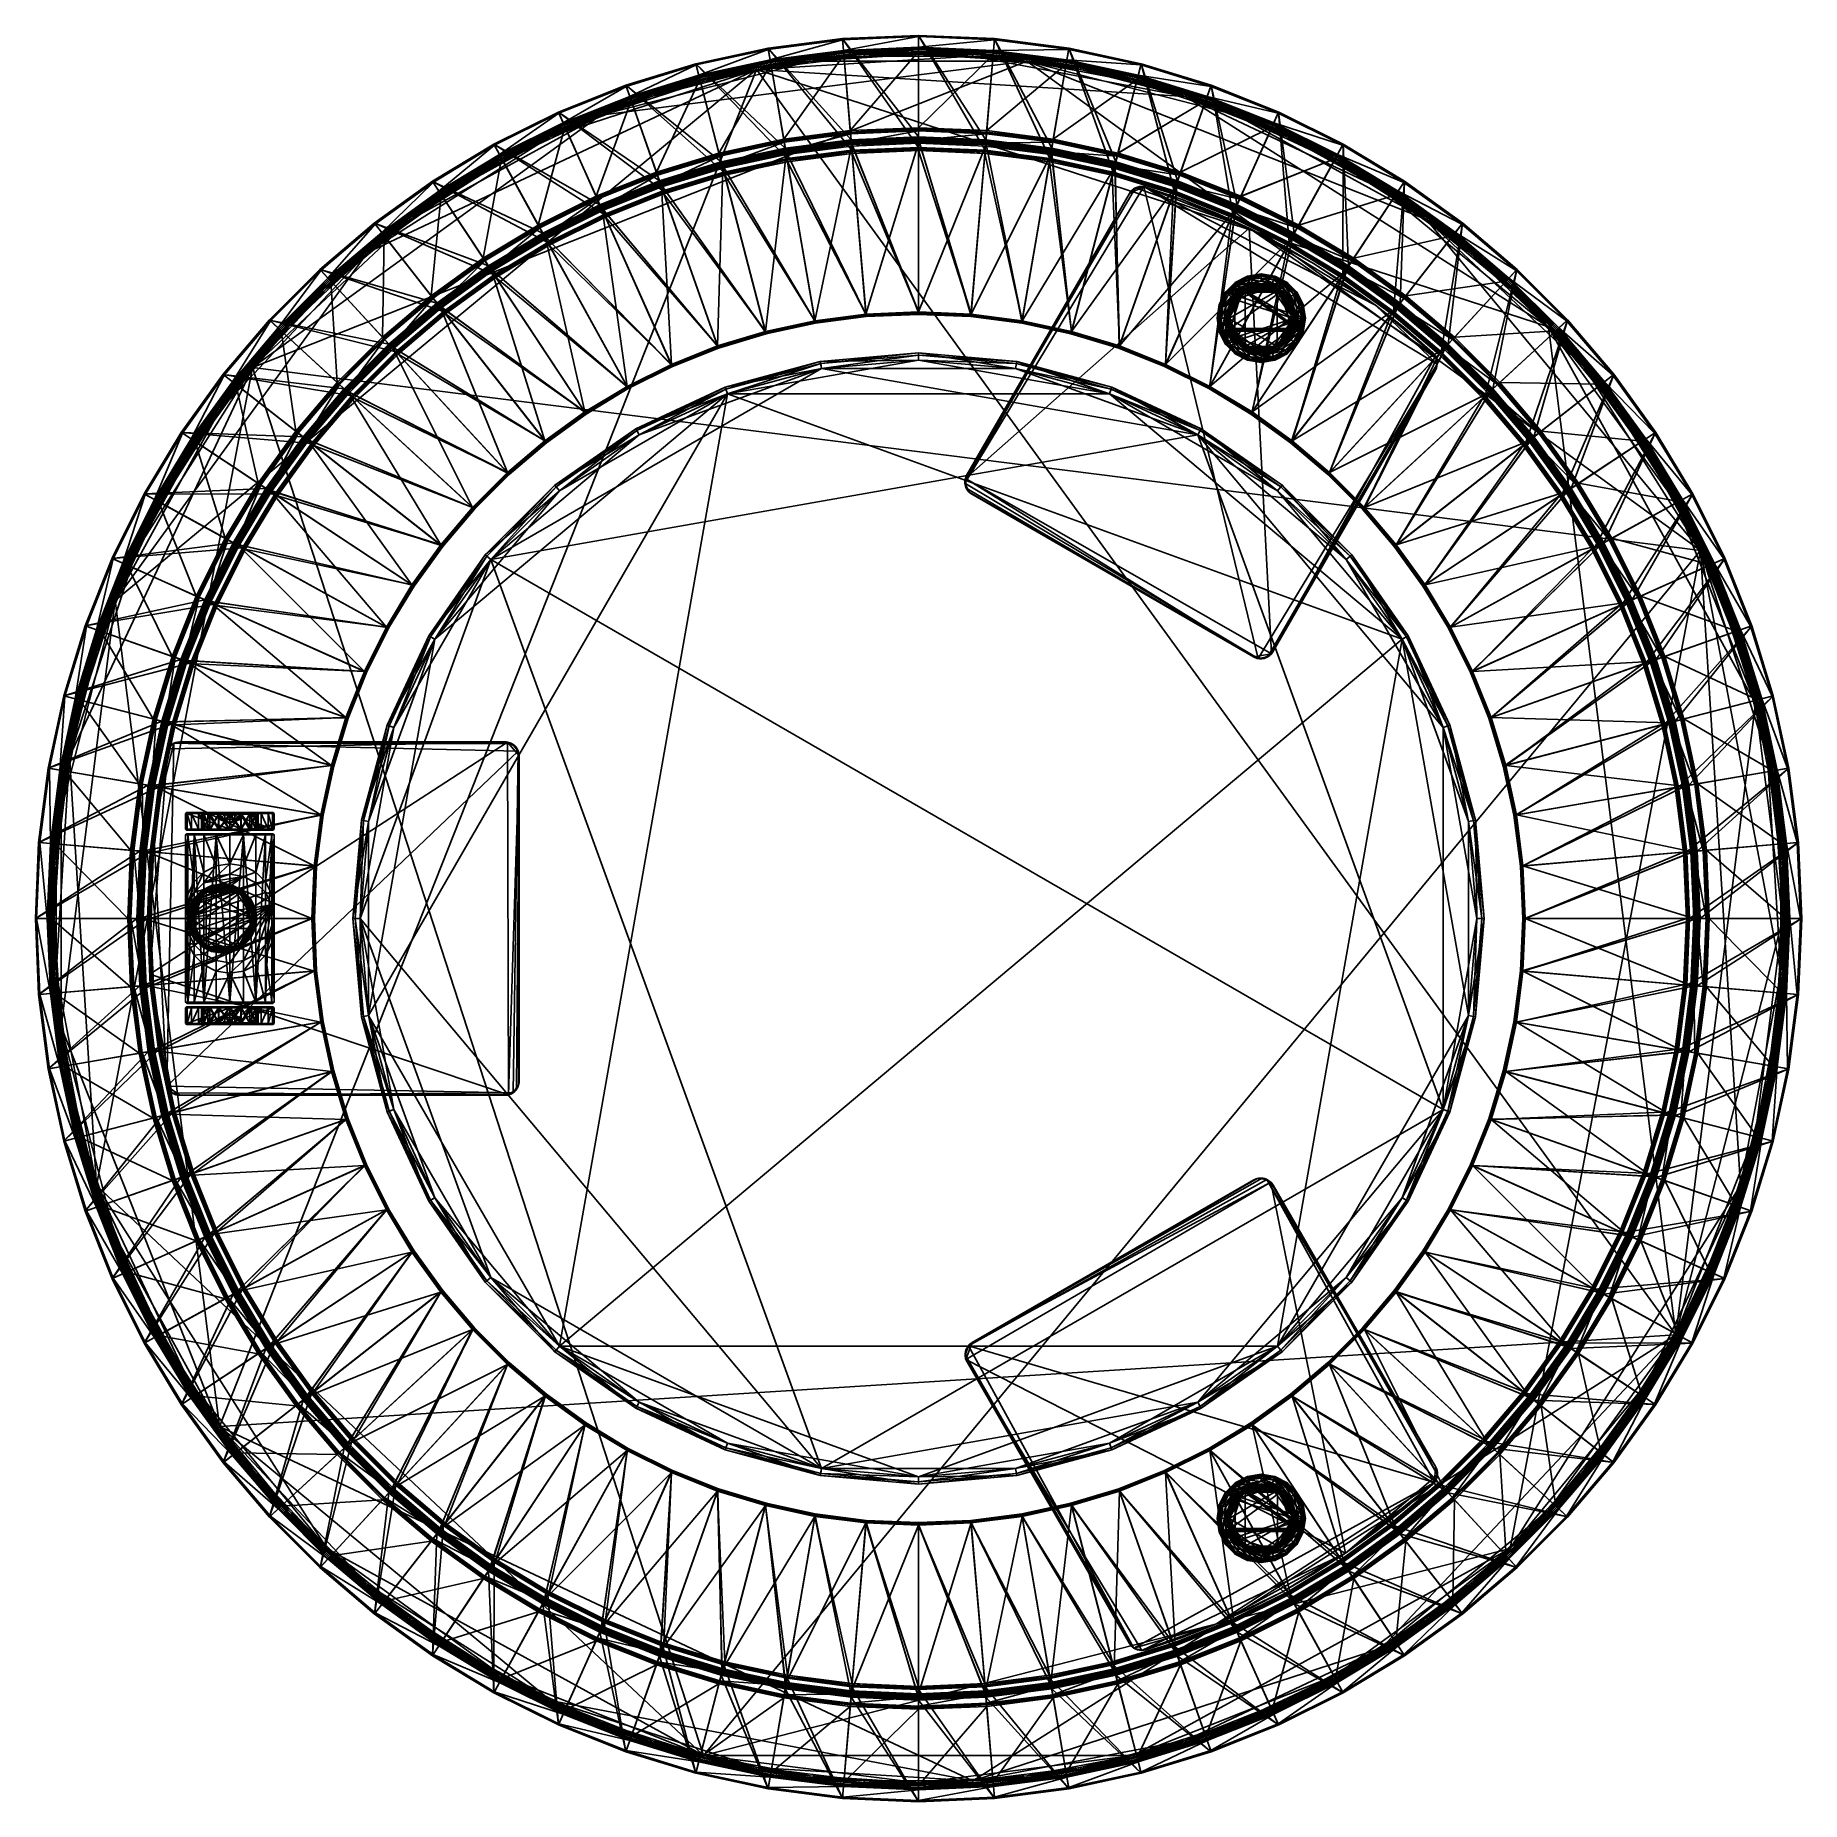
# Model space of a CAD drawing. Header units: millimetres. Extents: x 252 to 752, y -1617 to 882.
# Drawn here: x 252.3 to 752, y 382.6 to 882.4 of the extents above.
import ezdxf

# ---------------------------------------------------------------- set-up
doc = ezdxf.new("R2010")
doc.units = ezdxf.units.MM
doc.layers.get('0').update_dxf_attribs({"true_color": 0x718706})

msp = doc.modelspace()

# ---------------------------------------------------------------- meshes
at = {"color": 8, "true_color": 0x737373}
mesh = msp.add_polyface(dxfattribs=at)
corners = [(459.57, 878.72, 1120.3), (464.43, 850.45, 1234.94), (483.04, 852.84, 1234.94), (460.13, 875.43, 1116.12), (459.62, 878.4, 1119.13), (480.63, 881.1, 1119.13), (463.99, 853.01, 1115.62), (460.33, 874.25, 1115.62), (480.98, 876.91, 1115.62), (439.11, 874.31, 1120.3), (439.95, 871.08, 1116.12), (445.69, 849.06, 1115.62), (464.14, 852.15, 1116.3), (464.59, 849.52, 1126.94), (446.58, 845.64, 1126.94), (459.56, 878.76, 1119.87), (480.6, 881.43, 1120.3), (460.19, 875.08, 1115.84), (480.88, 878.1, 1116.12), (446.46, 846.1, 1235.54), (446.56, 845.71, 1235.62), (464.58, 849.59, 1235.62), (464.51, 850, 1235.54), (439.1, 874.35, 1119.87), (440.04, 870.73, 1115.84), (464.06, 852.6, 1115.7), (445.79, 848.66, 1115.7), (446.62, 845.47, 1127.32), (464.62, 849.35, 1127.32), (459.58, 878.65, 1119.48), (480.59, 881.46, 1119.87), (480.6, 881.36, 1119.48), (460.26, 874.69, 1115.68), (480.91, 877.75, 1115.84), (480.95, 877.35, 1115.68), (446.38, 846.38, 1235.32), (464.46, 850.28, 1235.32), (446.34, 846.55, 1234.94), (439.13, 874.24, 1119.48), (439.19, 873.99, 1119.13), (440.14, 870.35, 1115.68), (440.26, 869.92, 1115.62), (464.11, 852.32, 1115.92), (445.86, 848.38, 1115.92), (445.91, 848.21, 1116.3), (446.69, 845.19, 1127.54), (464.67, 849.07, 1127.54), (464.74, 848.67, 1127.62), (446.8, 844.8, 1127.62)]
mesh.append_faces([[corners[k] for k in face] for face in [(0, 1, 2), (3, 4, 5), (6, 7, 8), (1, 0, 9), (4, 3, 10), (7, 6, 11), (12, 13, 14), (15, 0, 16), (17, 3, 18), (19, 20, 21), (21, 22, 19), (0, 15, 23), (3, 17, 24), (6, 25, 26), (27, 14, 13), (13, 28, 27), (29, 15, 30), (4, 29, 31), (32, 17, 33), (7, 32, 34), (35, 19, 22), (22, 36, 35), (37, 35, 36), (36, 1, 37), (15, 29, 38), (29, 4, 39), (17, 32, 40), (32, 7, 41), (25, 42, 43), (42, 12, 44), (45, 27, 28), (28, 46, 45), (46, 47, 48)]], dxfattribs={"vtx2": -1, "color": 8})
mesh = msp.add_polyface(dxfattribs=at)
corners = [(459.57, 878.72, 400.3), (464.94, 847.49, 526.94), (483.3, 849.85, 526.94), (460.13, 875.43, 396.11), (459.62, 878.4, 399.13), (480.63, 881.1, 399.12), (463.99, 853.01, 395.62), (460.33, 874.25, 395.62), (480.98, 876.91, 395.62), (439.11, 874.31, 400.3), (439.95, 871.08, 396.11), (445.69, 849.06, 395.62), (446.58, 845.64, 406.94), (445.91, 848.21, 396.3), (464.14, 852.15, 396.3), (464.59, 849.52, 406.94), (459.56, 878.76, 399.87), (480.6, 881.42, 400.3), (460.19, 875.08, 395.84), (480.88, 878.1, 396.11), (465.09, 846.63, 527.62), (465.02, 847.04, 527.54), (447.21, 843.19, 527.54), (439.1, 874.34, 399.87), (440.04, 870.73, 395.84), (464.06, 852.6, 395.7), (445.79, 848.66, 395.7), (446.62, 845.47, 407.32), (464.62, 849.35, 407.32), (459.58, 878.65, 399.48), (480.59, 881.46, 399.87), (480.6, 881.36, 399.48), (460.26, 874.69, 395.67), (480.91, 877.75, 395.84), (480.95, 877.35, 395.67), (464.97, 847.32, 527.32), (447.14, 843.47, 527.32), (447.1, 843.64, 526.94), (439.13, 874.24, 399.48), (439.19, 873.99, 399.12), (440.14, 870.35, 395.67), (440.26, 869.92, 395.62), (464.11, 852.32, 395.92), (445.86, 848.38, 395.92), (446.7, 845.19, 407.54), (464.67, 849.07, 407.54), (446.8, 844.79, 407.62), (464.74, 848.67, 407.62)]
mesh.append_faces([[corners[k] for k in face] for face in [(0, 1, 2), (3, 4, 5), (6, 7, 8), (1, 0, 9), (4, 3, 10), (7, 6, 11), (12, 13, 14), (14, 15, 12), (16, 0, 17), (18, 3, 19), (20, 21, 22), (0, 16, 23), (3, 18, 24), (6, 25, 26), (27, 12, 15), (15, 28, 27), (29, 16, 30), (4, 29, 31), (32, 18, 33), (7, 32, 34), (21, 35, 36), (35, 1, 37), (16, 29, 38), (29, 4, 39), (18, 32, 40), (32, 7, 41), (25, 42, 43), (13, 43, 42), (42, 14, 13), (44, 27, 28), (28, 45, 44), (46, 44, 45), (45, 47, 46)]], dxfattribs={"vtx2": -1, "color": 8})
mesh = msp.add_polyface(dxfattribs=at)
corners = [(459.57, 878.72, 760.3), (464.94, 847.49, 886.94), (483.3, 849.85, 886.94), (460.13, 875.43, 756.11), (459.62, 878.4, 759.12), (480.63, 881.1, 759.12), (463.99, 853.01, 755.62), (460.33, 874.25, 755.62), (480.98, 876.91, 755.62), (439.11, 874.31, 760.3), (439.95, 871.08, 756.11), (445.69, 849.06, 755.62), (446.58, 845.64, 766.94), (445.91, 848.21, 756.3), (464.14, 852.15, 756.3), (464.59, 849.52, 766.94), (459.56, 878.76, 759.87), (480.6, 881.42, 760.3), (460.19, 875.08, 755.84), (480.88, 878.1, 756.11), (465.09, 846.63, 887.62), (465.02, 847.04, 887.54), (447.21, 843.19, 887.54), (439.1, 874.34, 759.87), (440.04, 870.73, 755.84), (464.06, 852.6, 755.7), (445.79, 848.66, 755.7), (446.62, 845.47, 767.32), (464.62, 849.35, 767.32), (459.58, 878.65, 759.48), (480.59, 881.46, 759.87), (480.6, 881.36, 759.48), (460.26, 874.69, 755.67), (480.91, 877.75, 755.84), (480.95, 877.35, 755.67), (464.97, 847.32, 887.32), (447.14, 843.47, 887.32), (447.1, 843.64, 886.94), (439.13, 874.24, 759.48), (439.19, 873.99, 759.12), (440.14, 870.35, 755.67), (440.26, 869.92, 755.62), (464.11, 852.32, 755.92), (445.86, 848.38, 755.92), (446.7, 845.19, 767.54), (464.67, 849.07, 767.54), (446.8, 844.79, 767.62), (464.74, 848.67, 767.62)]
mesh.append_faces([[corners[k] for k in face] for face in [(0, 1, 2), (3, 4, 5), (6, 7, 8), (1, 0, 9), (4, 3, 10), (7, 6, 11), (12, 13, 14), (14, 15, 12), (16, 0, 17), (18, 3, 19), (20, 21, 22), (0, 16, 23), (3, 18, 24), (6, 25, 26), (27, 12, 15), (15, 28, 27), (29, 16, 30), (4, 29, 31), (32, 18, 33), (7, 32, 34), (21, 35, 36), (35, 1, 37), (16, 29, 38), (29, 4, 39), (18, 32, 40), (32, 7, 41), (25, 42, 43), (13, 43, 42), (42, 14, 13), (44, 27, 28), (28, 45, 44), (46, 44, 45), (45, 47, 46)]], dxfattribs={"vtx2": -1, "color": 8})
mesh = msp.add_polyface(dxfattribs=at)
corners = [(459.57, 878.72, 520.3), (464.94, 847.49, 646.94), (483.3, 849.85, 646.94), (460.13, 875.43, 516.11), (459.62, 878.4, 519.12), (480.63, 881.1, 519.12), (463.99, 853.01, 515.62), (460.33, 874.25, 515.62), (480.98, 876.91, 515.62), (439.11, 874.31, 520.3), (439.95, 871.08, 516.11), (445.69, 849.06, 515.62), (446.58, 845.64, 526.94), (445.91, 848.21, 516.3), (464.14, 852.15, 516.3), (464.59, 849.52, 526.94), (459.56, 878.76, 519.87), (480.6, 881.42, 520.3), (460.19, 875.08, 515.84), (480.88, 878.1, 516.11), (465.09, 846.63, 647.62), (465.02, 847.04, 647.54), (447.21, 843.19, 647.54), (439.1, 874.34, 519.87), (440.04, 870.73, 515.84), (464.06, 852.6, 515.7), (445.79, 848.66, 515.7), (446.62, 845.47, 527.32), (464.62, 849.35, 527.32), (459.58, 878.65, 519.48), (480.59, 881.46, 519.87), (480.6, 881.36, 519.48), (460.26, 874.69, 515.67), (480.91, 877.75, 515.84), (480.95, 877.35, 515.67), (464.97, 847.32, 647.32), (447.14, 843.47, 647.32), (447.1, 843.64, 646.94), (439.13, 874.24, 519.48), (439.19, 873.99, 519.12), (440.14, 870.35, 515.67), (440.26, 869.92, 515.62), (464.11, 852.32, 515.92), (445.86, 848.38, 515.92), (446.7, 845.19, 527.54), (464.67, 849.07, 527.54), (446.8, 844.79, 527.62), (464.74, 848.67, 527.62)]
mesh.append_faces([[corners[k] for k in face] for face in [(0, 1, 2), (3, 4, 5), (6, 7, 8), (1, 0, 9), (4, 3, 10), (7, 6, 11), (12, 13, 14), (14, 15, 12), (16, 0, 17), (18, 3, 19), (20, 21, 22), (0, 16, 23), (3, 18, 24), (6, 25, 26), (27, 12, 15), (15, 28, 27), (29, 16, 30), (4, 29, 31), (32, 18, 33), (7, 32, 34), (21, 35, 36), (35, 1, 37), (16, 29, 38), (29, 4, 39), (18, 32, 40), (32, 7, 41), (25, 42, 43), (13, 43, 42), (42, 14, 13), (44, 27, 28), (28, 45, 44), (46, 44, 45), (45, 47, 46)]], dxfattribs={"vtx2": -1, "color": 8})
mesh = msp.add_polyface(dxfattribs=at)
corners = [(459.57, 878.72, 640.3), (464.94, 847.49, 766.94), (483.3, 849.85, 766.94), (460.13, 875.43, 636.11), (459.62, 878.4, 639.12), (480.63, 881.1, 639.12), (463.99, 853.01, 635.62), (460.33, 874.25, 635.62), (480.98, 876.91, 635.62), (439.11, 874.31, 640.3), (439.95, 871.08, 636.11), (445.69, 849.06, 635.62), (446.58, 845.64, 646.94), (445.91, 848.21, 636.3), (464.14, 852.15, 636.3), (464.59, 849.52, 646.94), (459.56, 878.76, 639.87), (480.6, 881.42, 640.3), (460.19, 875.08, 635.84), (480.88, 878.1, 636.11), (465.09, 846.63, 767.62), (465.02, 847.04, 767.54), (447.21, 843.19, 767.54), (439.1, 874.34, 639.87), (440.04, 870.73, 635.84), (464.06, 852.6, 635.7), (445.79, 848.66, 635.7), (446.62, 845.47, 647.32), (464.62, 849.35, 647.32), (459.58, 878.65, 639.48), (480.59, 881.46, 639.87), (480.6, 881.36, 639.48), (460.26, 874.69, 635.67), (480.91, 877.75, 635.84), (480.95, 877.35, 635.67), (464.97, 847.32, 767.32), (447.14, 843.47, 767.32), (447.1, 843.64, 766.94), (439.13, 874.24, 639.48), (439.19, 873.99, 639.12), (440.14, 870.35, 635.67), (440.26, 869.92, 635.62), (464.11, 852.32, 635.92), (445.86, 848.38, 635.92), (446.7, 845.19, 647.54), (464.67, 849.07, 647.54), (446.8, 844.79, 647.62), (464.74, 848.67, 647.62)]
mesh.append_faces([[corners[k] for k in face] for face in [(0, 1, 2), (3, 4, 5), (6, 7, 8), (1, 0, 9), (4, 3, 10), (7, 6, 11), (12, 13, 14), (14, 15, 12), (16, 0, 17), (18, 3, 19), (20, 21, 22), (0, 16, 23), (3, 18, 24), (6, 25, 26), (27, 12, 15), (15, 28, 27), (29, 16, 30), (4, 29, 31), (32, 18, 33), (7, 32, 34), (21, 35, 36), (35, 1, 37), (16, 29, 38), (29, 4, 39), (18, 32, 40), (32, 7, 41), (25, 42, 43), (13, 43, 42), (42, 14, 13), (44, 27, 28), (28, 45, 44), (46, 44, 45), (45, 47, 46)]], dxfattribs={"vtx2": -1, "color": 8})
mesh = msp.add_polyface(dxfattribs=at)
corners = [(459.57, 878.72, 880.3), (464.94, 847.49, 1006.94), (483.3, 849.85, 1006.94), (460.13, 875.43, 876.11), (459.62, 878.4, 879.12), (480.63, 881.1, 879.12), (463.99, 853.01, 875.62), (460.33, 874.25, 875.62), (480.98, 876.91, 875.62), (439.11, 874.31, 880.3), (439.95, 871.08, 876.11), (445.69, 849.06, 875.62), (446.58, 845.64, 886.94), (445.91, 848.21, 876.3), (464.14, 852.15, 876.3), (464.59, 849.52, 886.94), (459.56, 878.76, 879.87), (480.6, 881.42, 880.3), (460.19, 875.08, 875.84), (480.88, 878.1, 876.11), (465.09, 846.63, 1007.62), (465.02, 847.04, 1007.54), (447.21, 843.19, 1007.54), (439.1, 874.34, 879.87), (440.04, 870.73, 875.84), (464.06, 852.6, 875.7), (445.79, 848.66, 875.7), (446.62, 845.47, 887.32), (464.62, 849.35, 887.32), (459.58, 878.65, 879.48), (480.59, 881.46, 879.87), (480.6, 881.36, 879.48), (460.26, 874.69, 875.67), (480.91, 877.75, 875.84), (480.95, 877.35, 875.67), (464.97, 847.32, 1007.32), (447.14, 843.47, 1007.32), (447.1, 843.64, 1006.94), (439.13, 874.24, 879.48), (439.19, 873.99, 879.12), (440.14, 870.35, 875.67), (440.26, 869.92, 875.62), (464.11, 852.32, 875.92), (445.86, 848.38, 875.92), (446.7, 845.19, 887.54), (464.67, 849.07, 887.54), (446.8, 844.79, 887.62), (464.74, 848.67, 887.62)]
mesh.append_faces([[corners[k] for k in face] for face in [(0, 1, 2), (3, 4, 5), (6, 7, 8), (1, 0, 9), (4, 3, 10), (7, 6, 11), (12, 13, 14), (14, 15, 12), (16, 0, 17), (18, 3, 19), (20, 21, 22), (0, 16, 23), (3, 18, 24), (6, 25, 26), (27, 12, 15), (15, 28, 27), (29, 16, 30), (4, 29, 31), (32, 18, 33), (7, 32, 34), (21, 35, 36), (35, 1, 37), (16, 29, 38), (29, 4, 39), (18, 32, 40), (32, 7, 41), (25, 42, 43), (13, 43, 42), (42, 14, 13), (44, 27, 28), (28, 45, 44), (46, 44, 45), (45, 47, 46)]], dxfattribs={"vtx2": -1, "color": 8})
mesh = msp.add_polyface(dxfattribs=at)
corners = [(459.57, 878.72, 1000.3), (464.94, 847.49, 1126.94), (483.3, 849.85, 1126.94), (460.13, 875.43, 996.12), (459.62, 878.4, 999.13), (480.63, 881.1, 999.13), (463.99, 853.01, 995.62), (460.33, 874.25, 995.62), (480.98, 876.91, 995.62), (439.11, 874.31, 1000.3), (439.95, 871.08, 996.12), (445.69, 849.06, 995.62), (446.58, 845.64, 1006.94), (445.91, 848.21, 996.3), (464.14, 852.15, 996.3), (464.59, 849.52, 1006.94), (459.56, 878.76, 999.87), (480.6, 881.42, 1000.3), (460.19, 875.08, 995.84), (480.88, 878.1, 996.12), (465.09, 846.63, 1127.62), (465.02, 847.04, 1127.55), (447.21, 843.19, 1127.55), (439.1, 874.34, 999.87), (440.04, 870.73, 995.84), (464.06, 852.6, 995.7), (445.79, 848.66, 995.7), (446.62, 845.47, 1007.32), (464.62, 849.35, 1007.32), (459.58, 878.65, 999.48), (480.59, 881.46, 999.87), (480.6, 881.36, 999.48), (460.26, 874.69, 995.68), (480.91, 877.75, 995.84), (480.95, 877.35, 995.68), (464.97, 847.32, 1127.32), (447.14, 843.47, 1127.32), (447.1, 843.64, 1126.94), (439.13, 874.24, 999.48), (439.19, 873.99, 999.13), (440.14, 870.35, 995.68), (440.26, 869.92, 995.62), (464.11, 852.32, 995.92), (445.86, 848.38, 995.92), (446.7, 845.19, 1007.55), (464.67, 849.07, 1007.55), (446.8, 844.79, 1007.62), (464.74, 848.67, 1007.62)]
mesh.append_faces([[corners[k] for k in face] for face in [(0, 1, 2), (3, 4, 5), (6, 7, 8), (1, 0, 9), (4, 3, 10), (7, 6, 11), (12, 13, 14), (14, 15, 12), (16, 0, 17), (18, 3, 19), (20, 21, 22), (0, 16, 23), (3, 18, 24), (6, 25, 26), (27, 12, 15), (15, 28, 27), (29, 16, 30), (4, 29, 31), (32, 18, 33), (7, 32, 34), (21, 35, 36), (35, 1, 37), (16, 29, 38), (29, 4, 39), (18, 32, 40), (32, 7, 41), (25, 42, 43), (13, 43, 42), (42, 14, 13), (44, 27, 28), (28, 45, 44), (46, 44, 45), (45, 47, 46)]], dxfattribs={"vtx2": -1, "color": 8})
mesh = msp.add_polyface(dxfattribs=at)
corners = [(480.6, 881.43, 1120.3), (483.04, 852.84, 1234.94), (502.14, 853.66, 1234.94), (502.14, 882.34, 1120.3), (480.88, 878.1, 1116.12), (480.63, 881.1, 1119.13), (502.14, 882.02, 1119.13), (502.14, 879, 1116.12), (482.82, 855.43, 1115.62), (480.98, 876.91, 1115.62), (502.14, 877.81, 1115.62), (502.14, 856.25, 1115.62), (459.57, 878.72, 1120.3), (460.13, 875.43, 1116.12), (463.99, 853.01, 1115.62), (480.59, 881.46, 1119.87), (502.14, 882.38, 1119.87), (480.91, 877.75, 1115.84), (502.14, 878.65, 1115.84), (482.86, 855.02, 1115.7), (502.14, 855.84, 1115.7), (459.56, 878.76, 1119.87), (460.19, 875.08, 1115.84), (464.06, 852.6, 1115.7), (480.6, 881.36, 1119.48), (502.14, 882.27, 1119.48), (480.95, 877.35, 1115.68), (502.14, 878.25, 1115.68), (482.88, 854.73, 1115.92), (502.14, 855.55, 1115.92), (482.9, 854.56, 1116.3), (502.14, 855.38, 1116.3), (459.58, 878.65, 1119.48), (459.62, 878.4, 1119.13), (460.26, 874.69, 1115.68), (460.33, 874.25, 1115.62)]
mesh.append_faces([[corners[k] for k in face] for face in [(0, 1, 2), (2, 3, 0), (4, 5, 6), (6, 7, 4), (8, 9, 10), (10, 11, 8), (1, 0, 12), (5, 4, 13), (9, 8, 14), (15, 0, 3), (3, 16, 15), (17, 4, 7), (7, 18, 17), (19, 8, 11), (11, 20, 19), (0, 15, 21), (4, 17, 22), (8, 19, 23), (24, 15, 16), (16, 25, 24), (5, 24, 25), (25, 6, 5), (26, 17, 18), (18, 27, 26), (9, 26, 27), (27, 10, 9), (28, 19, 20), (20, 29, 28), (30, 28, 29), (29, 31, 30), (15, 24, 32), (24, 5, 33), (17, 26, 34), (26, 9, 35)]], dxfattribs={"vtx2": -1, "color": 8})
mesh = msp.add_polyface(dxfattribs=at)
corners = [(480.6, 881.42, 400.3), (483.3, 849.85, 526.94), (502.14, 850.65, 526.94), (502.14, 882.34, 400.3), (480.88, 878.1, 396.11), (480.63, 881.1, 399.12), (502.14, 882.02, 399.13), (502.14, 879, 396.11), (482.82, 855.43, 395.62), (480.98, 876.91, 395.62), (502.14, 877.81, 395.62), (502.14, 856.25, 395.62), (459.57, 878.72, 400.3), (460.13, 875.43, 396.11), (463.99, 853.01, 395.62), (480.59, 881.46, 399.87), (502.14, 882.38, 399.87), (480.91, 877.75, 395.84), (502.14, 878.65, 395.84), (482.86, 855.02, 395.7), (502.14, 855.84, 395.7), (459.56, 878.76, 399.87), (460.19, 875.08, 395.84), (464.06, 852.6, 395.7), (480.6, 881.36, 399.48), (502.14, 882.27, 399.48), (480.95, 877.35, 395.67), (502.14, 878.25, 395.67), (482.88, 854.73, 395.92), (502.14, 855.55, 395.92), (482.9, 854.56, 396.3), (502.14, 855.38, 396.3), (459.58, 878.65, 399.48), (459.62, 878.4, 399.13), (460.26, 874.69, 395.67), (460.33, 874.25, 395.62)]
mesh.append_faces([[corners[k] for k in face] for face in [(0, 1, 2), (2, 3, 0), (4, 5, 6), (6, 7, 4), (8, 9, 10), (10, 11, 8), (1, 0, 12), (5, 4, 13), (9, 8, 14), (15, 0, 3), (3, 16, 15), (17, 4, 7), (7, 18, 17), (19, 8, 11), (11, 20, 19), (0, 15, 21), (4, 17, 22), (8, 19, 23), (24, 15, 16), (16, 25, 24), (5, 24, 25), (25, 6, 5), (26, 17, 18), (18, 27, 26), (9, 26, 27), (27, 10, 9), (28, 19, 20), (20, 29, 28), (30, 28, 29), (29, 31, 30), (15, 24, 32), (24, 5, 33), (17, 26, 34), (26, 9, 35)]], dxfattribs={"vtx2": -1, "color": 8})
mesh = msp.add_polyface(dxfattribs=at)
corners = [(480.6, 881.42, 760.3), (483.3, 849.85, 886.94), (502.14, 850.65, 886.94), (502.14, 882.34, 760.3), (480.88, 878.1, 756.11), (480.63, 881.1, 759.12), (502.14, 882.02, 759.12), (502.14, 879, 756.11), (482.82, 855.43, 755.62), (480.98, 876.91, 755.62), (502.14, 877.81, 755.62), (502.14, 856.25, 755.62), (459.57, 878.72, 760.3), (460.13, 875.43, 756.11), (463.99, 853.01, 755.62), (480.59, 881.46, 759.87), (502.14, 882.38, 759.87), (480.91, 877.75, 755.84), (502.14, 878.65, 755.84), (482.86, 855.02, 755.7), (502.14, 855.84, 755.7), (459.56, 878.76, 759.87), (460.19, 875.08, 755.84), (464.06, 852.6, 755.7), (480.6, 881.36, 759.48), (502.14, 882.27, 759.48), (480.95, 877.35, 755.67), (502.14, 878.25, 755.67), (482.88, 854.73, 755.92), (502.14, 855.55, 755.92), (482.9, 854.56, 756.3), (502.14, 855.38, 756.3), (459.58, 878.65, 759.48), (459.62, 878.4, 759.12), (460.26, 874.69, 755.67), (460.33, 874.25, 755.62)]
mesh.append_faces([[corners[k] for k in face] for face in [(0, 1, 2), (2, 3, 0), (4, 5, 6), (6, 7, 4), (8, 9, 10), (10, 11, 8), (1, 0, 12), (5, 4, 13), (9, 8, 14), (15, 0, 3), (3, 16, 15), (17, 4, 7), (7, 18, 17), (19, 8, 11), (11, 20, 19), (0, 15, 21), (4, 17, 22), (8, 19, 23), (24, 15, 16), (16, 25, 24), (5, 24, 25), (25, 6, 5), (26, 17, 18), (18, 27, 26), (9, 26, 27), (27, 10, 9), (28, 19, 20), (20, 29, 28), (30, 28, 29), (29, 31, 30), (15, 24, 32), (24, 5, 33), (17, 26, 34), (26, 9, 35)]], dxfattribs={"vtx2": -1, "color": 8})
mesh = msp.add_polyface(dxfattribs=at)
corners = [(480.6, 881.42, 520.3), (483.3, 849.85, 646.94), (502.14, 850.65, 646.94), (502.14, 882.34, 520.3), (480.88, 878.1, 516.11), (480.63, 881.1, 519.12), (502.14, 882.02, 519.12), (502.14, 879, 516.11), (482.82, 855.43, 515.62), (480.98, 876.91, 515.62), (502.14, 877.81, 515.62), (502.14, 856.25, 515.62), (459.57, 878.72, 520.3), (460.13, 875.43, 516.11), (463.99, 853.01, 515.62), (480.59, 881.46, 519.87), (502.14, 882.38, 519.87), (480.91, 877.75, 515.84), (502.14, 878.65, 515.84), (482.86, 855.02, 515.7), (502.14, 855.84, 515.7), (459.56, 878.76, 519.87), (460.19, 875.08, 515.84), (464.06, 852.6, 515.7), (480.6, 881.36, 519.48), (502.14, 882.27, 519.48), (480.95, 877.35, 515.67), (502.14, 878.25, 515.67), (482.88, 854.73, 515.92), (502.14, 855.55, 515.92), (482.9, 854.56, 516.3), (502.14, 855.38, 516.3), (459.58, 878.65, 519.48), (459.62, 878.4, 519.12), (460.26, 874.69, 515.67), (460.33, 874.25, 515.62)]
mesh.append_faces([[corners[k] for k in face] for face in [(0, 1, 2), (2, 3, 0), (4, 5, 6), (6, 7, 4), (8, 9, 10), (10, 11, 8), (1, 0, 12), (5, 4, 13), (9, 8, 14), (15, 0, 3), (3, 16, 15), (17, 4, 7), (7, 18, 17), (19, 8, 11), (11, 20, 19), (0, 15, 21), (4, 17, 22), (8, 19, 23), (24, 15, 16), (16, 25, 24), (5, 24, 25), (25, 6, 5), (26, 17, 18), (18, 27, 26), (9, 26, 27), (27, 10, 9), (28, 19, 20), (20, 29, 28), (30, 28, 29), (29, 31, 30), (15, 24, 32), (24, 5, 33), (17, 26, 34), (26, 9, 35)]], dxfattribs={"vtx2": -1, "color": 8})
mesh = msp.add_polyface(dxfattribs=at)
corners = [(480.6, 881.42, 640.3), (483.3, 849.85, 766.94), (502.14, 850.65, 766.94), (502.14, 882.34, 640.3), (480.88, 878.1, 636.11), (480.63, 881.1, 639.12), (502.14, 882.02, 639.12), (502.14, 879, 636.11), (482.82, 855.43, 635.62), (480.98, 876.91, 635.62), (502.14, 877.81, 635.62), (502.14, 856.25, 635.62), (459.57, 878.72, 640.3), (460.13, 875.43, 636.11), (463.99, 853.01, 635.62), (480.59, 881.46, 639.87), (502.14, 882.38, 639.87), (480.91, 877.75, 635.84), (502.14, 878.65, 635.84), (482.86, 855.02, 635.7), (502.14, 855.84, 635.7), (459.56, 878.76, 639.87), (460.19, 875.08, 635.84), (464.06, 852.6, 635.7), (480.6, 881.36, 639.48), (502.14, 882.27, 639.48), (480.95, 877.35, 635.67), (502.14, 878.25, 635.67), (482.88, 854.73, 635.92), (502.14, 855.55, 635.92), (482.9, 854.56, 636.3), (502.14, 855.38, 636.3), (459.58, 878.65, 639.48), (459.62, 878.4, 639.12), (460.26, 874.69, 635.67), (460.33, 874.25, 635.62)]
mesh.append_faces([[corners[k] for k in face] for face in [(0, 1, 2), (2, 3, 0), (4, 5, 6), (6, 7, 4), (8, 9, 10), (10, 11, 8), (1, 0, 12), (5, 4, 13), (9, 8, 14), (15, 0, 3), (3, 16, 15), (17, 4, 7), (7, 18, 17), (19, 8, 11), (11, 20, 19), (0, 15, 21), (4, 17, 22), (8, 19, 23), (24, 15, 16), (16, 25, 24), (5, 24, 25), (25, 6, 5), (26, 17, 18), (18, 27, 26), (9, 26, 27), (27, 10, 9), (28, 19, 20), (20, 29, 28), (30, 28, 29), (29, 31, 30), (15, 24, 32), (24, 5, 33), (17, 26, 34), (26, 9, 35)]], dxfattribs={"vtx2": -1, "color": 8})
mesh = msp.add_polyface(dxfattribs=at)
corners = [(480.6, 881.42, 880.3), (483.3, 849.85, 1006.94), (502.14, 850.65, 1006.94), (502.14, 882.34, 880.3), (480.88, 878.1, 876.11), (480.63, 881.1, 879.12), (502.14, 882.02, 879.12), (502.14, 879, 876.11), (482.82, 855.43, 875.62), (480.98, 876.91, 875.62), (502.14, 877.81, 875.62), (502.14, 856.25, 875.62), (459.57, 878.72, 880.3), (460.13, 875.43, 876.11), (463.99, 853.01, 875.62), (480.59, 881.46, 879.87), (502.14, 882.38, 879.87), (480.91, 877.75, 875.84), (502.14, 878.65, 875.84), (482.86, 855.02, 875.7), (502.14, 855.84, 875.7), (459.56, 878.76, 879.87), (460.19, 875.08, 875.84), (464.06, 852.6, 875.7), (480.6, 881.36, 879.48), (502.14, 882.27, 879.48), (480.95, 877.35, 875.67), (502.14, 878.25, 875.67), (482.88, 854.73, 875.92), (502.14, 855.55, 875.92), (482.9, 854.56, 876.3), (502.14, 855.38, 876.3), (459.58, 878.65, 879.48), (459.62, 878.4, 879.12), (460.26, 874.69, 875.67), (460.33, 874.25, 875.62)]
mesh.append_faces([[corners[k] for k in face] for face in [(0, 1, 2), (2, 3, 0), (4, 5, 6), (6, 7, 4), (8, 9, 10), (10, 11, 8), (1, 0, 12), (5, 4, 13), (9, 8, 14), (15, 0, 3), (3, 16, 15), (17, 4, 7), (7, 18, 17), (19, 8, 11), (11, 20, 19), (0, 15, 21), (4, 17, 22), (8, 19, 23), (24, 15, 16), (16, 25, 24), (5, 24, 25), (25, 6, 5), (26, 17, 18), (18, 27, 26), (9, 26, 27), (27, 10, 9), (28, 19, 20), (20, 29, 28), (30, 28, 29), (29, 31, 30), (15, 24, 32), (24, 5, 33), (17, 26, 34), (26, 9, 35)]], dxfattribs={"vtx2": -1, "color": 8})
mesh = msp.add_polyface(dxfattribs=at)
corners = [(480.6, 881.42, 1000.3), (483.3, 849.85, 1126.94), (502.14, 850.65, 1126.94), (502.14, 882.34, 1000.3), (480.88, 878.1, 996.12), (480.63, 881.1, 999.13), (502.14, 882.02, 999.13), (502.14, 879, 996.12), (482.82, 855.43, 995.62), (480.98, 876.91, 995.62), (502.14, 877.81, 995.62), (502.14, 856.25, 995.62), (459.57, 878.72, 1000.3), (460.13, 875.43, 996.12), (463.99, 853.01, 995.62), (480.59, 881.46, 999.87), (502.14, 882.38, 999.87), (480.91, 877.75, 995.84), (502.14, 878.65, 995.84), (482.86, 855.02, 995.7), (502.14, 855.84, 995.7), (459.56, 878.76, 999.87), (460.19, 875.08, 995.84), (464.06, 852.6, 995.7), (480.6, 881.36, 999.48), (502.14, 882.27, 999.48), (480.95, 877.35, 995.68), (502.14, 878.25, 995.68), (482.88, 854.73, 995.92), (502.14, 855.55, 995.92), (482.9, 854.56, 996.3), (502.14, 855.38, 996.3), (459.58, 878.65, 999.48), (459.62, 878.4, 999.13), (460.26, 874.69, 995.68), (460.33, 874.25, 995.62)]
mesh.append_faces([[corners[k] for k in face] for face in [(0, 1, 2), (2, 3, 0), (4, 5, 6), (6, 7, 4), (8, 9, 10), (10, 11, 8), (1, 0, 12), (5, 4, 13), (9, 8, 14), (15, 0, 3), (3, 16, 15), (17, 4, 7), (7, 18, 17), (19, 8, 11), (11, 20, 19), (0, 15, 21), (4, 17, 22), (8, 19, 23), (24, 15, 16), (16, 25, 24), (5, 24, 25), (25, 6, 5), (26, 17, 18), (18, 27, 26), (9, 26, 27), (27, 10, 9), (28, 19, 20), (20, 29, 28), (30, 28, 29), (29, 31, 30), (15, 24, 32), (24, 5, 33), (17, 26, 34), (26, 9, 35)]], dxfattribs={"vtx2": -1, "color": 8})
mesh = msp.add_polyface(dxfattribs=at)
corners = [(523.68, 881.43, 1120.3), (521.23, 852.84, 1234.94), (539.84, 850.45, 1234.94), (523.39, 878.1, 1116.12), (523.65, 881.1, 1119.13), (544.65, 878.4, 1119.13), (521.45, 855.43, 1115.62), (523.29, 876.91, 1115.62), (543.94, 874.25, 1115.62), (502.14, 882.34, 1120.3), (502.14, 853.66, 1234.94), (502.14, 879, 1116.12), (502.14, 882.02, 1119.13), (502.14, 856.25, 1115.62), (502.14, 877.81, 1115.62), (523.68, 881.46, 1119.87), (544.71, 878.72, 1120.3), (523.36, 877.75, 1115.84), (544.14, 875.43, 1116.12), (502.14, 882.38, 1119.87), (502.14, 878.65, 1115.84), (502.14, 855.84, 1115.7), (521.42, 855.02, 1115.7), (523.67, 881.36, 1119.48), (544.72, 878.76, 1119.87), (544.7, 878.65, 1119.48), (523.33, 877.35, 1115.68), (544.08, 875.08, 1115.84), (544.02, 874.69, 1115.68), (502.14, 882.27, 1119.48), (502.14, 878.25, 1115.68), (502.14, 855.55, 1115.92), (521.39, 854.73, 1115.92), (502.14, 855.38, 1116.3), (521.38, 854.56, 1116.3)]
mesh.append_faces([[corners[k] for k in face] for face in [(0, 1, 2), (3, 4, 5), (6, 7, 8), (9, 10, 1), (1, 0, 9), (11, 12, 4), (4, 3, 11), (13, 14, 7), (7, 6, 13), (15, 0, 16), (17, 3, 18), (19, 9, 0), (0, 15, 19), (20, 11, 3), (3, 17, 20), (21, 13, 6), (6, 22, 21), (23, 15, 24), (4, 23, 25), (26, 17, 27), (7, 26, 28), (29, 19, 15), (15, 23, 29), (12, 29, 23), (23, 4, 12), (30, 20, 17), (17, 26, 30), (14, 30, 26), (26, 7, 14), (31, 21, 22), (22, 32, 31), (33, 31, 32), (32, 34, 33)]], dxfattribs={"vtx2": -1, "color": 8})
mesh = msp.add_polyface(dxfattribs=at)
corners = [(523.68, 881.42, 400.3), (520.97, 849.85, 526.94), (539.33, 847.49, 526.94), (523.39, 878.1, 396.11), (523.65, 881.1, 399.13), (544.65, 878.4, 399.13), (521.45, 855.43, 395.62), (523.29, 876.91, 395.62), (543.94, 874.25, 395.62), (502.14, 882.34, 400.3), (502.14, 850.65, 526.94), (502.14, 879, 396.11), (502.14, 882.02, 399.13), (502.14, 856.25, 395.62), (502.14, 877.81, 395.62), (523.68, 881.46, 399.87), (544.71, 878.72, 400.3), (523.36, 877.75, 395.84), (544.14, 875.43, 396.11), (502.14, 882.38, 399.87), (502.14, 878.65, 395.84), (502.14, 855.84, 395.7), (521.42, 855.02, 395.7), (523.67, 881.36, 399.48), (544.72, 878.76, 399.87), (544.7, 878.65, 399.48), (523.33, 877.35, 395.67), (544.08, 875.08, 395.84), (544.02, 874.69, 395.67), (502.14, 882.27, 399.48), (502.14, 878.25, 395.67), (502.14, 855.55, 395.92), (521.39, 854.73, 395.92), (502.14, 855.38, 396.3), (521.38, 854.56, 396.3)]
mesh.append_faces([[corners[k] for k in face] for face in [(0, 1, 2), (3, 4, 5), (6, 7, 8), (9, 10, 1), (1, 0, 9), (11, 12, 4), (4, 3, 11), (13, 14, 7), (7, 6, 13), (15, 0, 16), (17, 3, 18), (19, 9, 0), (0, 15, 19), (20, 11, 3), (3, 17, 20), (21, 13, 6), (6, 22, 21), (23, 15, 24), (4, 23, 25), (26, 17, 27), (7, 26, 28), (29, 19, 15), (15, 23, 29), (12, 29, 23), (23, 4, 12), (30, 20, 17), (17, 26, 30), (14, 30, 26), (26, 7, 14), (31, 21, 22), (22, 32, 31), (33, 31, 32), (32, 34, 33)]], dxfattribs={"vtx2": -1, "color": 8})
mesh = msp.add_polyface(dxfattribs=at)
corners = [(523.68, 881.42, 760.3), (520.97, 849.85, 886.94), (539.33, 847.49, 886.94), (523.39, 878.1, 756.11), (523.65, 881.1, 759.12), (544.65, 878.4, 759.12), (521.45, 855.43, 755.62), (523.29, 876.91, 755.62), (543.94, 874.25, 755.62), (502.14, 882.34, 760.3), (502.14, 850.65, 886.94), (502.14, 879, 756.11), (502.14, 882.02, 759.12), (502.14, 856.25, 755.62), (502.14, 877.81, 755.62), (523.68, 881.46, 759.87), (544.71, 878.72, 760.3), (523.36, 877.75, 755.84), (544.14, 875.43, 756.11), (502.14, 882.38, 759.87), (502.14, 878.65, 755.84), (502.14, 855.84, 755.7), (521.42, 855.02, 755.7), (523.67, 881.36, 759.48), (544.72, 878.76, 759.87), (544.7, 878.65, 759.48), (523.33, 877.35, 755.67), (544.08, 875.08, 755.84), (544.02, 874.69, 755.67), (502.14, 882.27, 759.48), (502.14, 878.25, 755.67), (502.14, 855.55, 755.92), (521.39, 854.73, 755.92), (502.14, 855.38, 756.3), (521.38, 854.56, 756.3)]
mesh.append_faces([[corners[k] for k in face] for face in [(0, 1, 2), (3, 4, 5), (6, 7, 8), (9, 10, 1), (1, 0, 9), (11, 12, 4), (4, 3, 11), (13, 14, 7), (7, 6, 13), (15, 0, 16), (17, 3, 18), (19, 9, 0), (0, 15, 19), (20, 11, 3), (3, 17, 20), (21, 13, 6), (6, 22, 21), (23, 15, 24), (4, 23, 25), (26, 17, 27), (7, 26, 28), (29, 19, 15), (15, 23, 29), (12, 29, 23), (23, 4, 12), (30, 20, 17), (17, 26, 30), (14, 30, 26), (26, 7, 14), (31, 21, 22), (22, 32, 31), (33, 31, 32), (32, 34, 33)]], dxfattribs={"vtx2": -1, "color": 8})
mesh = msp.add_polyface(dxfattribs=at)
corners = [(523.68, 881.42, 520.3), (520.97, 849.85, 646.94), (539.33, 847.49, 646.94), (523.39, 878.1, 516.11), (523.65, 881.1, 519.12), (544.65, 878.4, 519.12), (521.45, 855.43, 515.62), (523.29, 876.91, 515.62), (543.94, 874.25, 515.62), (502.14, 882.34, 520.3), (502.14, 850.65, 646.94), (502.14, 879, 516.11), (502.14, 882.02, 519.12), (502.14, 856.25, 515.62), (502.14, 877.81, 515.62), (523.68, 881.46, 519.87), (544.71, 878.72, 520.3), (523.36, 877.75, 515.84), (544.14, 875.43, 516.11), (502.14, 882.38, 519.87), (502.14, 878.65, 515.84), (502.14, 855.84, 515.7), (521.42, 855.02, 515.7), (523.67, 881.36, 519.48), (544.72, 878.76, 519.87), (544.7, 878.65, 519.48), (523.33, 877.35, 515.67), (544.08, 875.08, 515.84), (544.02, 874.69, 515.67), (502.14, 882.27, 519.48), (502.14, 878.25, 515.67), (502.14, 855.55, 515.92), (521.39, 854.73, 515.92), (502.14, 855.38, 516.3), (521.38, 854.56, 516.3)]
mesh.append_faces([[corners[k] for k in face] for face in [(0, 1, 2), (3, 4, 5), (6, 7, 8), (9, 10, 1), (1, 0, 9), (11, 12, 4), (4, 3, 11), (13, 14, 7), (7, 6, 13), (15, 0, 16), (17, 3, 18), (19, 9, 0), (0, 15, 19), (20, 11, 3), (3, 17, 20), (21, 13, 6), (6, 22, 21), (23, 15, 24), (4, 23, 25), (26, 17, 27), (7, 26, 28), (29, 19, 15), (15, 23, 29), (12, 29, 23), (23, 4, 12), (30, 20, 17), (17, 26, 30), (14, 30, 26), (26, 7, 14), (31, 21, 22), (22, 32, 31), (33, 31, 32), (32, 34, 33)]], dxfattribs={"vtx2": -1, "color": 8})
mesh = msp.add_polyface(dxfattribs=at)
corners = [(523.68, 881.42, 640.3), (520.97, 849.85, 766.94), (539.33, 847.49, 766.94), (523.39, 878.1, 636.11), (523.65, 881.1, 639.12), (544.65, 878.4, 639.12), (521.45, 855.43, 635.62), (523.29, 876.91, 635.62), (543.94, 874.25, 635.62), (502.14, 882.34, 640.3), (502.14, 850.65, 766.94), (502.14, 879, 636.11), (502.14, 882.02, 639.12), (502.14, 856.25, 635.62), (502.14, 877.81, 635.62), (523.68, 881.46, 639.87), (544.71, 878.72, 640.3), (523.36, 877.75, 635.84), (544.14, 875.43, 636.11), (502.14, 882.38, 639.87), (502.14, 878.65, 635.84), (502.14, 855.84, 635.7), (521.42, 855.02, 635.7), (523.67, 881.36, 639.48), (544.72, 878.76, 639.87), (544.7, 878.65, 639.48), (523.33, 877.35, 635.67), (544.08, 875.08, 635.84), (544.02, 874.69, 635.67), (502.14, 882.27, 639.48), (502.14, 878.25, 635.67), (502.14, 855.55, 635.92), (521.39, 854.73, 635.92), (502.14, 855.38, 636.3), (521.38, 854.56, 636.3)]
mesh.append_faces([[corners[k] for k in face] for face in [(0, 1, 2), (3, 4, 5), (6, 7, 8), (9, 10, 1), (1, 0, 9), (11, 12, 4), (4, 3, 11), (13, 14, 7), (7, 6, 13), (15, 0, 16), (17, 3, 18), (19, 9, 0), (0, 15, 19), (20, 11, 3), (3, 17, 20), (21, 13, 6), (6, 22, 21), (23, 15, 24), (4, 23, 25), (26, 17, 27), (7, 26, 28), (29, 19, 15), (15, 23, 29), (12, 29, 23), (23, 4, 12), (30, 20, 17), (17, 26, 30), (14, 30, 26), (26, 7, 14), (31, 21, 22), (22, 32, 31), (33, 31, 32), (32, 34, 33)]], dxfattribs={"vtx2": -1, "color": 8})
mesh = msp.add_polyface(dxfattribs=at)
corners = [(523.68, 881.42, 880.3), (520.97, 849.85, 1006.94), (539.33, 847.49, 1006.94), (523.39, 878.1, 876.11), (523.65, 881.1, 879.12), (544.65, 878.4, 879.12), (521.45, 855.43, 875.62), (523.29, 876.91, 875.62), (543.94, 874.25, 875.62), (502.14, 882.34, 880.3), (502.14, 850.65, 1006.94), (502.14, 879, 876.11), (502.14, 882.02, 879.12), (502.14, 856.25, 875.62), (502.14, 877.81, 875.62), (523.68, 881.46, 879.87), (544.71, 878.72, 880.3), (523.36, 877.75, 875.84), (544.14, 875.43, 876.11), (502.14, 882.38, 879.87), (502.14, 878.65, 875.84), (502.14, 855.84, 875.7), (521.42, 855.02, 875.7), (523.67, 881.36, 879.48), (544.72, 878.76, 879.87), (544.7, 878.65, 879.48), (523.33, 877.35, 875.67), (544.08, 875.08, 875.84), (544.02, 874.69, 875.67), (502.14, 882.27, 879.48), (502.14, 878.25, 875.67), (502.14, 855.55, 875.92), (521.39, 854.73, 875.92), (502.14, 855.38, 876.3), (521.38, 854.56, 876.3)]
mesh.append_faces([[corners[k] for k in face] for face in [(0, 1, 2), (3, 4, 5), (6, 7, 8), (9, 10, 1), (1, 0, 9), (11, 12, 4), (4, 3, 11), (13, 14, 7), (7, 6, 13), (15, 0, 16), (17, 3, 18), (19, 9, 0), (0, 15, 19), (20, 11, 3), (3, 17, 20), (21, 13, 6), (6, 22, 21), (23, 15, 24), (4, 23, 25), (26, 17, 27), (7, 26, 28), (29, 19, 15), (15, 23, 29), (12, 29, 23), (23, 4, 12), (30, 20, 17), (17, 26, 30), (14, 30, 26), (26, 7, 14), (31, 21, 22), (22, 32, 31), (33, 31, 32), (32, 34, 33)]], dxfattribs={"vtx2": -1, "color": 8})
mesh = msp.add_polyface(dxfattribs=at)
corners = [(523.68, 881.42, 1000.3), (520.97, 849.85, 1126.94), (539.33, 847.49, 1126.94), (523.39, 878.1, 996.12), (523.65, 881.1, 999.13), (544.65, 878.4, 999.13), (521.45, 855.43, 995.62), (523.29, 876.91, 995.62), (543.94, 874.25, 995.62), (502.14, 882.34, 1000.3), (502.14, 850.65, 1126.94), (502.14, 879, 996.12), (502.14, 882.02, 999.13), (502.14, 856.25, 995.62), (502.14, 877.81, 995.62), (523.68, 881.46, 999.87), (544.71, 878.72, 1000.3), (523.36, 877.75, 995.84), (544.14, 875.43, 996.12), (502.14, 882.38, 999.87), (502.14, 878.65, 995.84), (502.14, 855.84, 995.7), (521.42, 855.02, 995.7), (523.67, 881.36, 999.48), (544.72, 878.76, 999.87), (544.7, 878.65, 999.48), (523.33, 877.35, 995.68), (544.08, 875.08, 995.84), (544.02, 874.69, 995.68), (502.14, 882.27, 999.48), (502.14, 878.25, 995.68), (502.14, 855.55, 995.92), (521.39, 854.73, 995.92), (502.14, 855.38, 996.3), (521.38, 854.56, 996.3)]
mesh.append_faces([[corners[k] for k in face] for face in [(0, 1, 2), (3, 4, 5), (6, 7, 8), (9, 10, 1), (1, 0, 9), (11, 12, 4), (4, 3, 11), (13, 14, 7), (7, 6, 13), (15, 0, 16), (17, 3, 18), (19, 9, 0), (0, 15, 19), (20, 11, 3), (3, 17, 20), (21, 13, 6), (6, 22, 21), (23, 15, 24), (4, 23, 25), (26, 17, 27), (7, 26, 28), (29, 19, 15), (15, 23, 29), (12, 29, 23), (23, 4, 12), (30, 20, 17), (17, 26, 30), (14, 30, 26), (26, 7, 14), (31, 21, 22), (22, 32, 31), (33, 31, 32), (32, 34, 33)]], dxfattribs={"vtx2": -1, "color": 8})
mesh = msp.add_polyface(dxfattribs=at)
corners = [(565.16, 874.31, 1120.3), (557.93, 846.55, 1234.94), (575.44, 841.2, 1234.94), (544.71, 878.72, 1120.3), (539.84, 850.45, 1234.94), (544.14, 875.43, 1116.12), (544.65, 878.4, 1119.13), (565.08, 873.99, 1119.13), (564.32, 871.08, 1116.12), (540.28, 853.01, 1115.62), (543.94, 874.25, 1115.62), (564.02, 869.92, 1115.62), (558.58, 849.06, 1115.62), (523.68, 881.43, 1120.3), (523.39, 878.1, 1116.12), (521.45, 855.43, 1115.62), (540.14, 852.15, 1116.3), (539.68, 849.52, 1126.94), (521.15, 851.91, 1126.94), (544.72, 878.76, 1119.87), (565.17, 874.35, 1119.87), (544.08, 875.08, 1115.84), (564.23, 870.73, 1115.84), (540.21, 852.6, 1115.7), (523.68, 881.46, 1119.87), (523.36, 877.75, 1115.84), (521.42, 855.02, 1115.7), (544.7, 878.65, 1119.48), (565.14, 874.24, 1119.48), (544.02, 874.69, 1115.68), (564.13, 870.35, 1115.68), (540.17, 852.32, 1115.92), (558.48, 848.66, 1115.7), (523.67, 881.36, 1119.48), (523.65, 881.1, 1119.13), (523.33, 877.35, 1115.68), (523.29, 876.91, 1115.62), (521.39, 854.73, 1115.92), (521.38, 854.56, 1116.3)]
mesh.append_faces([[corners[k] for k in face] for face in [(0, 1, 2), (3, 4, 1), (1, 0, 3), (5, 6, 7), (7, 8, 5), (9, 10, 11), (11, 12, 9), (4, 3, 13), (6, 5, 14), (10, 9, 15), (16, 17, 18), (19, 3, 0), (0, 20, 19), (21, 5, 8), (8, 22, 21), (23, 9, 12), (3, 19, 24), (5, 21, 25), (9, 23, 26), (27, 19, 20), (20, 28, 27), (6, 27, 28), (28, 7, 6), (29, 21, 22), (22, 30, 29), (10, 29, 30), (30, 11, 10), (31, 23, 32), (19, 27, 33), (27, 6, 34), (21, 29, 35), (29, 10, 36), (23, 31, 37), (31, 16, 38)]], dxfattribs={"vtx2": -1, "color": 8})
mesh = msp.add_polyface(dxfattribs=at)
corners = [(565.16, 874.31, 400.3), (557.18, 843.64, 526.94), (574.44, 838.37, 526.94), (544.71, 878.72, 400.3), (539.33, 847.49, 526.94), (544.14, 875.43, 396.11), (544.65, 878.4, 399.13), (565.08, 873.99, 399.13), (564.32, 871.08, 396.11), (540.28, 853.01, 395.62), (543.94, 874.25, 395.62), (564.02, 869.92, 395.62), (558.59, 849.06, 395.62), (523.68, 881.42, 400.3), (523.39, 878.1, 396.11), (521.45, 855.43, 395.62), (540.14, 852.15, 396.3), (539.68, 849.52, 406.94), (521.15, 851.91, 406.94), (544.72, 878.76, 399.87), (565.17, 874.34, 399.87), (544.08, 875.08, 395.84), (564.23, 870.73, 395.84), (540.21, 852.6, 395.7), (523.68, 881.46, 399.87), (523.36, 877.75, 395.84), (521.42, 855.02, 395.7), (544.7, 878.65, 399.48), (565.14, 874.24, 399.48), (544.02, 874.69, 395.67), (564.13, 870.35, 395.67), (540.17, 852.32, 395.92), (558.48, 848.66, 395.7), (523.67, 881.36, 399.48), (523.65, 881.1, 399.13), (523.33, 877.35, 395.67), (523.29, 876.91, 395.62), (521.39, 854.73, 395.92), (521.38, 854.56, 396.3)]
mesh.append_faces([[corners[k] for k in face] for face in [(0, 1, 2), (3, 4, 1), (1, 0, 3), (5, 6, 7), (7, 8, 5), (9, 10, 11), (11, 12, 9), (4, 3, 13), (6, 5, 14), (10, 9, 15), (16, 17, 18), (19, 3, 0), (0, 20, 19), (21, 5, 8), (8, 22, 21), (23, 9, 12), (3, 19, 24), (5, 21, 25), (9, 23, 26), (27, 19, 20), (20, 28, 27), (6, 27, 28), (28, 7, 6), (29, 21, 22), (22, 30, 29), (10, 29, 30), (30, 11, 10), (31, 23, 32), (19, 27, 33), (27, 6, 34), (21, 29, 35), (29, 10, 36), (23, 31, 37), (31, 16, 38)]], dxfattribs={"vtx2": -1, "color": 8})
mesh = msp.add_polyface(dxfattribs=at)
corners = [(565.16, 874.31, 760.3), (557.18, 843.64, 886.94), (574.44, 838.37, 886.94), (544.71, 878.72, 760.3), (539.33, 847.49, 886.94), (544.14, 875.43, 756.11), (544.65, 878.4, 759.12), (565.08, 873.99, 759.12), (564.32, 871.08, 756.11), (540.28, 853.01, 755.62), (543.94, 874.25, 755.62), (564.02, 869.92, 755.62), (558.59, 849.06, 755.62), (523.68, 881.42, 760.3), (523.39, 878.1, 756.11), (521.45, 855.43, 755.62), (540.14, 852.15, 756.3), (539.68, 849.52, 766.94), (521.15, 851.91, 766.94), (544.72, 878.76, 759.87), (565.17, 874.34, 759.87), (544.08, 875.08, 755.84), (564.23, 870.73, 755.84), (540.21, 852.6, 755.7), (523.68, 881.46, 759.87), (523.36, 877.75, 755.84), (521.42, 855.02, 755.7), (544.7, 878.65, 759.48), (565.14, 874.24, 759.48), (544.02, 874.69, 755.67), (564.13, 870.35, 755.67), (540.17, 852.32, 755.92), (558.48, 848.66, 755.7), (523.67, 881.36, 759.48), (523.65, 881.1, 759.12), (523.33, 877.35, 755.67), (523.29, 876.91, 755.62), (521.39, 854.73, 755.92), (521.38, 854.56, 756.3)]
mesh.append_faces([[corners[k] for k in face] for face in [(0, 1, 2), (3, 4, 1), (1, 0, 3), (5, 6, 7), (7, 8, 5), (9, 10, 11), (11, 12, 9), (4, 3, 13), (6, 5, 14), (10, 9, 15), (16, 17, 18), (19, 3, 0), (0, 20, 19), (21, 5, 8), (8, 22, 21), (23, 9, 12), (3, 19, 24), (5, 21, 25), (9, 23, 26), (27, 19, 20), (20, 28, 27), (6, 27, 28), (28, 7, 6), (29, 21, 22), (22, 30, 29), (10, 29, 30), (30, 11, 10), (31, 23, 32), (19, 27, 33), (27, 6, 34), (21, 29, 35), (29, 10, 36), (23, 31, 37), (31, 16, 38)]], dxfattribs={"vtx2": -1, "color": 8})
mesh = msp.add_polyface(dxfattribs=at)
corners = [(565.16, 874.31, 520.3), (557.18, 843.64, 646.94), (574.44, 838.37, 646.94), (544.71, 878.72, 520.3), (539.33, 847.49, 646.94), (544.14, 875.43, 516.11), (544.65, 878.4, 519.12), (565.08, 873.99, 519.12), (564.32, 871.08, 516.11), (540.28, 853.01, 515.62), (543.94, 874.25, 515.62), (564.02, 869.92, 515.62), (558.59, 849.06, 515.62), (523.68, 881.42, 520.3), (523.39, 878.1, 516.11), (521.45, 855.43, 515.62), (540.14, 852.15, 516.3), (539.68, 849.52, 526.94), (521.15, 851.91, 526.94), (544.72, 878.76, 519.87), (565.17, 874.34, 519.87), (544.08, 875.08, 515.84), (564.23, 870.73, 515.84), (540.21, 852.6, 515.7), (523.68, 881.46, 519.87), (523.36, 877.75, 515.84), (521.42, 855.02, 515.7), (544.7, 878.65, 519.48), (565.14, 874.24, 519.48), (544.02, 874.69, 515.67), (564.13, 870.35, 515.67), (540.17, 852.32, 515.92), (558.48, 848.66, 515.7), (523.67, 881.36, 519.48), (523.65, 881.1, 519.12), (523.33, 877.35, 515.67), (523.29, 876.91, 515.62), (521.39, 854.73, 515.92), (521.38, 854.56, 516.3)]
mesh.append_faces([[corners[k] for k in face] for face in [(0, 1, 2), (3, 4, 1), (1, 0, 3), (5, 6, 7), (7, 8, 5), (9, 10, 11), (11, 12, 9), (4, 3, 13), (6, 5, 14), (10, 9, 15), (16, 17, 18), (19, 3, 0), (0, 20, 19), (21, 5, 8), (8, 22, 21), (23, 9, 12), (3, 19, 24), (5, 21, 25), (9, 23, 26), (27, 19, 20), (20, 28, 27), (6, 27, 28), (28, 7, 6), (29, 21, 22), (22, 30, 29), (10, 29, 30), (30, 11, 10), (31, 23, 32), (19, 27, 33), (27, 6, 34), (21, 29, 35), (29, 10, 36), (23, 31, 37), (31, 16, 38)]], dxfattribs={"vtx2": -1, "color": 8})
mesh = msp.add_polyface(dxfattribs=at)
corners = [(565.16, 874.31, 640.3), (557.18, 843.64, 766.94), (574.44, 838.37, 766.94), (544.71, 878.72, 640.3), (539.33, 847.49, 766.94), (544.14, 875.43, 636.11), (544.65, 878.4, 639.12), (565.08, 873.99, 639.12), (564.32, 871.08, 636.11), (540.28, 853.01, 635.62), (543.94, 874.25, 635.62), (564.02, 869.92, 635.62), (558.59, 849.06, 635.62), (523.68, 881.42, 640.3), (523.39, 878.1, 636.11), (521.45, 855.43, 635.62), (540.14, 852.15, 636.3), (539.68, 849.52, 646.94), (521.15, 851.91, 646.94), (544.72, 878.76, 639.87), (565.17, 874.34, 639.87), (544.08, 875.08, 635.84), (564.23, 870.73, 635.84), (540.21, 852.6, 635.7), (523.68, 881.46, 639.87), (523.36, 877.75, 635.84), (521.42, 855.02, 635.7), (544.7, 878.65, 639.48), (565.14, 874.24, 639.48), (544.02, 874.69, 635.67), (564.13, 870.35, 635.67), (540.17, 852.32, 635.92), (558.48, 848.66, 635.7), (523.67, 881.36, 639.48), (523.65, 881.1, 639.12), (523.33, 877.35, 635.67), (523.29, 876.91, 635.62), (521.39, 854.73, 635.92), (521.38, 854.56, 636.3)]
mesh.append_faces([[corners[k] for k in face] for face in [(0, 1, 2), (3, 4, 1), (1, 0, 3), (5, 6, 7), (7, 8, 5), (9, 10, 11), (11, 12, 9), (4, 3, 13), (6, 5, 14), (10, 9, 15), (16, 17, 18), (19, 3, 0), (0, 20, 19), (21, 5, 8), (8, 22, 21), (23, 9, 12), (3, 19, 24), (5, 21, 25), (9, 23, 26), (27, 19, 20), (20, 28, 27), (6, 27, 28), (28, 7, 6), (29, 21, 22), (22, 30, 29), (10, 29, 30), (30, 11, 10), (31, 23, 32), (19, 27, 33), (27, 6, 34), (21, 29, 35), (29, 10, 36), (23, 31, 37), (31, 16, 38)]], dxfattribs={"vtx2": -1, "color": 8})
mesh = msp.add_polyface(dxfattribs=at)
corners = [(565.16, 874.31, 880.3), (557.18, 843.64, 1006.94), (574.44, 838.37, 1006.94), (544.71, 878.72, 880.3), (539.33, 847.49, 1006.94), (544.14, 875.43, 876.11), (544.65, 878.4, 879.12), (565.08, 873.99, 879.12), (564.32, 871.08, 876.11), (540.28, 853.01, 875.62), (543.94, 874.25, 875.62), (564.02, 869.92, 875.62), (558.59, 849.06, 875.62), (523.68, 881.42, 880.3), (523.39, 878.1, 876.11), (521.45, 855.43, 875.62), (540.14, 852.15, 876.3), (539.68, 849.52, 886.94), (521.15, 851.91, 886.94), (544.72, 878.76, 879.87), (565.17, 874.34, 879.87), (544.08, 875.08, 875.84), (564.23, 870.73, 875.84), (540.21, 852.6, 875.7), (523.68, 881.46, 879.87), (523.36, 877.75, 875.84), (521.42, 855.02, 875.7), (544.7, 878.65, 879.48), (565.14, 874.24, 879.48), (544.02, 874.69, 875.67), (564.13, 870.35, 875.67), (540.17, 852.32, 875.92), (558.48, 848.66, 875.7), (523.67, 881.36, 879.48), (523.65, 881.1, 879.12), (523.33, 877.35, 875.67), (523.29, 876.91, 875.62), (521.39, 854.73, 875.92), (521.38, 854.56, 876.3)]
mesh.append_faces([[corners[k] for k in face] for face in [(0, 1, 2), (3, 4, 1), (1, 0, 3), (5, 6, 7), (7, 8, 5), (9, 10, 11), (11, 12, 9), (4, 3, 13), (6, 5, 14), (10, 9, 15), (16, 17, 18), (19, 3, 0), (0, 20, 19), (21, 5, 8), (8, 22, 21), (23, 9, 12), (3, 19, 24), (5, 21, 25), (9, 23, 26), (27, 19, 20), (20, 28, 27), (6, 27, 28), (28, 7, 6), (29, 21, 22), (22, 30, 29), (10, 29, 30), (30, 11, 10), (31, 23, 32), (19, 27, 33), (27, 6, 34), (21, 29, 35), (29, 10, 36), (23, 31, 37), (31, 16, 38)]], dxfattribs={"vtx2": -1, "color": 8})
mesh = msp.add_polyface(dxfattribs=at)
corners = [(565.16, 874.31, 1000.3), (557.18, 843.64, 1126.94), (574.44, 838.37, 1126.94), (544.71, 878.72, 1000.3), (539.33, 847.49, 1126.94), (544.14, 875.43, 996.12), (544.65, 878.4, 999.13), (565.08, 873.99, 999.13), (564.32, 871.08, 996.12), (540.28, 853.01, 995.62), (543.94, 874.25, 995.62), (564.02, 869.92, 995.62), (558.59, 849.06, 995.62), (523.68, 881.42, 1000.3), (523.39, 878.1, 996.12), (521.45, 855.43, 995.62), (540.14, 852.15, 996.3), (539.68, 849.52, 1006.94), (521.15, 851.91, 1006.94), (544.72, 878.76, 999.87), (565.17, 874.34, 999.87), (544.08, 875.08, 995.84), (564.23, 870.73, 995.84), (540.21, 852.6, 995.7), (523.68, 881.46, 999.87), (523.36, 877.75, 995.84), (521.42, 855.02, 995.7), (544.7, 878.65, 999.48), (565.14, 874.24, 999.48), (544.02, 874.69, 995.68), (564.13, 870.35, 995.68), (540.17, 852.32, 995.92), (558.48, 848.66, 995.7), (523.67, 881.36, 999.48), (523.65, 881.1, 999.13), (523.33, 877.35, 995.68), (523.29, 876.91, 995.62), (521.39, 854.73, 995.92), (521.38, 854.56, 996.3)]
mesh.append_faces([[corners[k] for k in face] for face in [(0, 1, 2), (3, 4, 1), (1, 0, 3), (5, 6, 7), (7, 8, 5), (9, 10, 11), (11, 12, 9), (4, 3, 13), (6, 5, 14), (10, 9, 15), (16, 17, 18), (19, 3, 0), (0, 20, 19), (21, 5, 8), (8, 22, 21), (23, 9, 12), (3, 19, 24), (5, 21, 25), (9, 23, 26), (27, 19, 20), (20, 28, 27), (6, 27, 28), (28, 7, 6), (29, 21, 22), (22, 30, 29), (10, 29, 30), (30, 11, 10), (31, 23, 32), (19, 27, 33), (27, 6, 34), (21, 29, 35), (29, 10, 36), (23, 31, 37), (31, 16, 38)]], dxfattribs={"vtx2": -1, "color": 8})
at = {"color": 71, "true_color": 0xb8e499}
mesh = msp.add_polyface(dxfattribs=at)
corners = [(411.95, 860.31, 1387.12), (397.82, 854.2, 1387.12), (397.82, 854.2, 1391.12), (384.11, 847.21, 1387.12), (384.11, 847.21, 1391.12), (370.86, 839.37, 1387.12), (370.86, 839.37, 1391.12), (358.13, 830.72, 1387.12), (358.13, 830.72, 1391.12), (345.97, 821.29, 1387.12), (345.97, 821.29, 1391.12), (334.42, 811.11, 1387.12), (334.42, 811.11, 1391.12), (323.9, 799.88, 1386.62), (334.77, 810.75, 1386.62), (346.29, 820.9, 1386.62), (358.42, 830.32, 1386.62), (371.13, 838.95, 1386.62), (384.35, 846.77, 1386.62), (398.03, 853.74, 1386.62), (456.32, 872.68, 1386.62), (274.81, 722.52, 1386.62), (304.33, 488.8, 1386.62), (412.13, 859.84, 1391.62), (398.03, 853.74, 1391.62), (384.35, 846.77, 1391.62), (371.13, 838.95, 1391.62), (358.42, 830.32, 1391.62), (346.29, 820.9, 1391.62), (334.77, 810.75, 1391.62), (313.75, 788.36, 1391.62), (532.78, 875.08, 1391.62), (723.37, 736.62, 1391.62), (441.33, 395.69, 1391.62), (412.13, 859.84, 1386.62)]
mesh.append_faces([[corners[k] for k in face] for face in [(15, 17, 19), (15, 19, 20), (21, 15, 20), (22, 21, 20), (23, 25, 27), (27, 29, 30), (23, 27, 30), (31, 23, 30), (32, 30, 33)]], dxfattribs={"vtx0": -1, "vtx1": -1, "vtx2": -1, "color": 71})
mesh.append_faces([[corners[k] for k in face] for face in [(0, 1, 2), (1, 3, 4), (4, 2, 1), (3, 5, 6), (6, 4, 3), (5, 7, 8), (8, 6, 5), (7, 9, 10), (10, 8, 7), (9, 11, 12), (12, 10, 9), (13, 14, 15), (15, 16, 17), (17, 18, 19), (23, 24, 25), (25, 26, 27), (27, 28, 29), (0, 34, 19), (19, 1, 0), (2, 24, 23), (1, 19, 18), (18, 3, 1), (4, 25, 24), (24, 2, 4), (3, 18, 17), (17, 5, 3), (6, 26, 25), (25, 4, 6), (5, 17, 16), (16, 7, 5), (8, 27, 26), (26, 6, 8), (7, 16, 15), (15, 9, 7), (10, 28, 27), (27, 8, 10), (9, 15, 14), (14, 11, 9), (12, 29, 28), (28, 10, 12), (11, 14, 13)]], dxfattribs={"vtx2": -1, "color": 71})
mesh = msp.add_polyface(dxfattribs=at)
corners = [(729.93, 722.7, 1387.12), (723.82, 736.83, 1387.12), (723.82, 736.83, 1391.12), (716.83, 750.54, 1387.12), (716.83, 750.54, 1391.12), (709, 763.79, 1387.12), (709, 763.79, 1391.12), (700.35, 776.52, 1387.12), (700.35, 776.52, 1391.12), (690.91, 788.68, 1387.12), (690.91, 788.68, 1391.12), (680.73, 800.23, 1387.12), (680.73, 800.23, 1391.12), (716.39, 514.72, 1386.62), (456.32, 872.68, 1386.62), (680.37, 799.88, 1386.62), (690.53, 788.36, 1386.62), (699.94, 776.23, 1386.62), (708.58, 763.52, 1386.62), (716.39, 750.3, 1386.62), (723.37, 736.62, 1386.62), (729.47, 722.52, 1386.62), (738.96, 693.32, 1386.62), (723.37, 736.62, 1391.62), (716.39, 750.3, 1391.62), (708.58, 763.52, 1391.62), (699.94, 776.23, 1391.62), (690.53, 788.36, 1391.62), (680.37, 799.88, 1391.62), (669.51, 810.75, 1391.62), (645.85, 830.32, 1391.62), (532.78, 875.08, 1391.62), (313.75, 788.36, 1391.62), (729.47, 722.52, 1391.62), (729.93, 722.7, 1391.12), (669.51, 810.75, 1386.62)]
mesh.append_faces([[corners[k] for k in face] for face in [(13, 14, 15), (15, 17, 19), (15, 19, 22), (13, 15, 22), (23, 25, 27), (23, 27, 30), (23, 31, 32)]], dxfattribs={"vtx0": -1, "vtx1": -1, "vtx2": -1, "color": 71})
mesh.append_faces([[corners[k] for k in face] for face in [(0, 1, 2), (1, 3, 4), (4, 2, 1), (3, 5, 6), (6, 4, 3), (5, 7, 8), (8, 6, 5), (7, 9, 10), (10, 8, 7), (9, 11, 12), (12, 10, 9), (15, 16, 17), (17, 18, 19), (19, 20, 21), (23, 24, 25), (25, 26, 27), (27, 28, 29), (0, 21, 20), (20, 1, 0), (2, 23, 33), (33, 34, 2), (1, 20, 19), (19, 3, 1), (4, 24, 23), (23, 2, 4), (3, 19, 18), (18, 5, 3), (6, 25, 24), (24, 4, 6), (5, 18, 17), (17, 7, 5), (8, 26, 25), (25, 6, 8), (7, 17, 16), (16, 9, 7), (10, 27, 26), (26, 8, 10), (9, 16, 15), (15, 11, 9), (12, 28, 27), (27, 10, 12), (11, 15, 35)]], dxfattribs={"vtx2": -1, "color": 71})
mesh = msp.add_polyface(dxfattribs=at)
corners = [(502.14, 877.51, 1387.12), (486.75, 877.03, 1387.12), (486.75, 877.03, 1391.12), (502.14, 877.51, 1391.12), (471.43, 875.58, 1387.12), (471.43, 875.58, 1391.12), (456.23, 873.17, 1387.12), (456.23, 873.17, 1391.12), (441.21, 869.82, 1387.12), (441.21, 869.82, 1391.12), (426.43, 865.52, 1387.12), (426.43, 865.52, 1391.12), (411.95, 860.31, 1387.12), (411.95, 860.31, 1391.12), (397.82, 854.2, 1391.12), (398.03, 853.74, 1386.62), (412.13, 859.84, 1386.62), (426.58, 865.05, 1386.62), (441.33, 869.33, 1386.62), (456.32, 872.68, 1386.62), (471.49, 875.08, 1386.62), (486.78, 876.53, 1386.62), (502.14, 877.01, 1386.62), (517.49, 876.53, 1386.62), (502.14, 877.01, 1391.62), (486.78, 876.53, 1391.62), (471.49, 875.08, 1391.62), (532.78, 875.08, 1391.62), (456.32, 872.68, 1391.62), (441.33, 869.33, 1391.62), (426.58, 865.05, 1391.62), (412.13, 859.84, 1391.62)]
mesh.append_faces([[corners[k] for k in face] for face in [(15, 17, 19), (19, 21, 23), (27, 24, 26), (26, 29, 31), (27, 26, 31)]], dxfattribs={"vtx0": -1, "vtx1": -1, "vtx2": -1, "color": 71})
mesh.append_faces([[corners[k] for k in face] for face in [(0, 1, 2), (2, 3, 0), (1, 4, 5), (5, 2, 1), (4, 6, 7), (7, 5, 4), (6, 8, 9), (9, 7, 6), (8, 10, 11), (11, 9, 8), (10, 12, 13), (13, 11, 10), (14, 13, 12), (15, 16, 17), (17, 18, 19), (19, 20, 21), (21, 22, 23), (24, 25, 26), (26, 28, 29), (29, 30, 31), (0, 22, 21), (21, 1, 0), (2, 25, 24), (24, 3, 2), (1, 21, 20), (20, 4, 1), (5, 26, 25), (25, 2, 5), (4, 20, 19), (19, 6, 4), (7, 28, 26), (26, 5, 7), (6, 19, 18), (18, 8, 6), (9, 29, 28), (28, 7, 9), (8, 18, 17), (17, 10, 8), (11, 30, 29), (29, 9, 11), (10, 17, 16), (16, 12, 10), (13, 31, 30), (30, 11, 13), (31, 13, 14)]], dxfattribs={"vtx2": -1, "color": 71})
at = {"color": 8, "true_color": 0x737373}
mesh = msp.add_polyface(dxfattribs=at)
corners = [(439.11, 874.31, 1120.3), (446.34, 846.55, 1234.94), (464.43, 850.45, 1234.94), (439.95, 871.08, 1116.12), (439.19, 873.99, 1119.13), (459.62, 878.4, 1119.13), (445.69, 849.06, 1115.62), (440.26, 869.92, 1115.62), (460.33, 874.25, 1115.62), (446.58, 845.64, 1126.94), (445.91, 848.21, 1116.3), (464.14, 852.15, 1116.3), (419.32, 868.26, 1120.3), (428.84, 841.2, 1234.94), (420.42, 865.11, 1116.12), (419.42, 867.95, 1119.13), (427.98, 843.64, 1115.62), (420.82, 863.98, 1115.62), (439.1, 874.35, 1119.87), (459.57, 878.72, 1120.3), (440.04, 870.73, 1115.84), (460.13, 875.43, 1116.12), (445.79, 848.66, 1115.7), (463.99, 853.01, 1115.62), (419.3, 868.29, 1119.87), (420.54, 864.78, 1115.84), (428.11, 843.26, 1115.7), (439.13, 874.24, 1119.48), (459.56, 878.76, 1119.87), (459.58, 878.65, 1119.48), (440.14, 870.35, 1115.68), (460.19, 875.08, 1115.84), (460.26, 874.69, 1115.68), (445.86, 848.38, 1115.92), (464.06, 852.6, 1115.7), (464.11, 852.32, 1115.92), (419.34, 868.19, 1119.48), (420.67, 864.4, 1115.68), (428.21, 842.99, 1115.92)]
mesh.append_faces([[corners[k] for k in face] for face in [(0, 1, 2), (3, 4, 5), (6, 7, 8), (9, 10, 11), (12, 13, 1), (1, 0, 12), (14, 15, 4), (4, 3, 14), (16, 17, 7), (7, 6, 16), (18, 0, 19), (20, 3, 21), (22, 6, 23), (24, 12, 0), (0, 18, 24), (25, 14, 3), (3, 20, 25), (6, 22, 26), (27, 18, 28), (4, 27, 29), (30, 20, 31), (7, 30, 32), (33, 22, 34), (10, 33, 35), (36, 24, 18), (18, 27, 36), (15, 36, 27), (27, 4, 15), (37, 25, 20), (20, 30, 37), (17, 37, 30), (30, 7, 17), (22, 33, 38)]], dxfattribs={"vtx2": -1, "color": 8})
mesh = msp.add_polyface(dxfattribs=at)
corners = [(439.11, 874.31, 400.3), (447.1, 843.64, 526.94), (464.94, 847.49, 526.94), (439.95, 871.08, 396.11), (439.19, 873.99, 399.12), (459.62, 878.4, 399.13), (445.69, 849.06, 395.62), (440.26, 869.92, 395.62), (460.33, 874.25, 395.62), (419.32, 868.26, 400.3), (429.83, 838.37, 526.94), (420.42, 865.11, 396.11), (419.42, 867.95, 399.13), (427.98, 843.64, 395.62), (420.82, 863.98, 395.62), (439.1, 874.34, 399.87), (459.57, 878.72, 400.3), (440.04, 870.73, 395.84), (460.13, 875.43, 396.11), (445.79, 848.66, 395.7), (463.99, 853.01, 395.62), (419.3, 868.29, 399.87), (420.54, 864.78, 395.84), (428.11, 843.26, 395.7), (439.13, 874.24, 399.48), (459.56, 878.76, 399.87), (459.58, 878.65, 399.48), (440.14, 870.35, 395.67), (460.19, 875.08, 395.84), (460.26, 874.69, 395.67), (445.86, 848.38, 395.92), (464.06, 852.6, 395.7), (419.34, 868.19, 399.48), (420.67, 864.4, 395.67), (428.21, 842.99, 395.92), (445.91, 848.21, 396.3), (428.27, 842.82, 396.3)]
mesh.append_faces([[corners[k] for k in face] for face in [(0, 1, 2), (3, 4, 5), (6, 7, 8), (9, 10, 1), (1, 0, 9), (11, 12, 4), (4, 3, 11), (13, 14, 7), (7, 6, 13), (15, 0, 16), (17, 3, 18), (19, 6, 20), (21, 9, 0), (0, 15, 21), (22, 11, 3), (3, 17, 22), (23, 13, 6), (6, 19, 23), (24, 15, 25), (4, 24, 26), (27, 17, 28), (7, 27, 29), (30, 19, 31), (32, 21, 15), (15, 24, 32), (12, 32, 24), (24, 4, 12), (33, 22, 17), (17, 27, 33), (14, 33, 27), (27, 7, 14), (19, 30, 34), (30, 35, 36)]], dxfattribs={"vtx2": -1, "color": 8})
mesh = msp.add_polyface(dxfattribs=at)
corners = [(439.11, 874.31, 760.3), (447.1, 843.64, 886.94), (464.94, 847.49, 886.94), (439.95, 871.08, 756.11), (439.19, 873.99, 759.12), (459.62, 878.4, 759.12), (445.69, 849.06, 755.62), (440.26, 869.92, 755.62), (460.33, 874.25, 755.62), (419.32, 868.26, 760.3), (429.83, 838.37, 886.94), (420.42, 865.11, 756.11), (419.42, 867.95, 759.12), (427.98, 843.64, 755.62), (420.82, 863.98, 755.62), (439.1, 874.34, 759.87), (459.57, 878.72, 760.3), (440.04, 870.73, 755.84), (460.13, 875.43, 756.11), (445.79, 848.66, 755.7), (463.99, 853.01, 755.62), (419.3, 868.29, 759.87), (420.54, 864.78, 755.84), (428.11, 843.26, 755.7), (439.13, 874.24, 759.48), (459.56, 878.76, 759.87), (459.58, 878.65, 759.48), (440.14, 870.35, 755.67), (460.19, 875.08, 755.84), (460.26, 874.69, 755.67), (445.86, 848.38, 755.92), (464.06, 852.6, 755.7), (419.34, 868.19, 759.48), (420.67, 864.4, 755.67), (428.21, 842.99, 755.92), (445.91, 848.21, 756.3), (428.27, 842.82, 756.3)]
mesh.append_faces([[corners[k] for k in face] for face in [(0, 1, 2), (3, 4, 5), (6, 7, 8), (9, 10, 1), (1, 0, 9), (11, 12, 4), (4, 3, 11), (13, 14, 7), (7, 6, 13), (15, 0, 16), (17, 3, 18), (19, 6, 20), (21, 9, 0), (0, 15, 21), (22, 11, 3), (3, 17, 22), (23, 13, 6), (6, 19, 23), (24, 15, 25), (4, 24, 26), (27, 17, 28), (7, 27, 29), (30, 19, 31), (32, 21, 15), (15, 24, 32), (12, 32, 24), (24, 4, 12), (33, 22, 17), (17, 27, 33), (14, 33, 27), (27, 7, 14), (19, 30, 34), (30, 35, 36)]], dxfattribs={"vtx2": -1, "color": 8})
mesh = msp.add_polyface(dxfattribs=at)
corners = [(439.11, 874.31, 520.3), (447.1, 843.64, 646.94), (464.94, 847.49, 646.94), (439.95, 871.08, 516.11), (439.19, 873.99, 519.12), (459.62, 878.4, 519.12), (445.69, 849.06, 515.62), (440.26, 869.92, 515.62), (460.33, 874.25, 515.62), (419.32, 868.26, 520.3), (429.83, 838.37, 646.94), (420.42, 865.11, 516.11), (419.42, 867.95, 519.12), (427.98, 843.64, 515.62), (420.82, 863.98, 515.62), (439.1, 874.34, 519.87), (459.57, 878.72, 520.3), (440.04, 870.73, 515.84), (460.13, 875.43, 516.11), (445.79, 848.66, 515.7), (463.99, 853.01, 515.62), (419.3, 868.29, 519.87), (420.54, 864.78, 515.84), (428.11, 843.26, 515.7), (439.13, 874.24, 519.48), (459.56, 878.76, 519.87), (459.58, 878.65, 519.48), (440.14, 870.35, 515.67), (460.19, 875.08, 515.84), (460.26, 874.69, 515.67), (445.86, 848.38, 515.92), (464.06, 852.6, 515.7), (419.34, 868.19, 519.48), (420.67, 864.4, 515.67), (428.21, 842.99, 515.92), (445.91, 848.21, 516.3), (428.27, 842.82, 516.3)]
mesh.append_faces([[corners[k] for k in face] for face in [(0, 1, 2), (3, 4, 5), (6, 7, 8), (9, 10, 1), (1, 0, 9), (11, 12, 4), (4, 3, 11), (13, 14, 7), (7, 6, 13), (15, 0, 16), (17, 3, 18), (19, 6, 20), (21, 9, 0), (0, 15, 21), (22, 11, 3), (3, 17, 22), (23, 13, 6), (6, 19, 23), (24, 15, 25), (4, 24, 26), (27, 17, 28), (7, 27, 29), (30, 19, 31), (32, 21, 15), (15, 24, 32), (12, 32, 24), (24, 4, 12), (33, 22, 17), (17, 27, 33), (14, 33, 27), (27, 7, 14), (19, 30, 34), (30, 35, 36)]], dxfattribs={"vtx2": -1, "color": 8})
mesh = msp.add_polyface(dxfattribs=at)
corners = [(439.11, 874.31, 640.3), (447.1, 843.64, 766.94), (464.94, 847.49, 766.94), (439.95, 871.08, 636.11), (439.19, 873.99, 639.12), (459.62, 878.4, 639.12), (445.69, 849.06, 635.62), (440.26, 869.92, 635.62), (460.33, 874.25, 635.62), (419.32, 868.26, 640.3), (429.83, 838.37, 766.94), (420.42, 865.11, 636.11), (419.42, 867.95, 639.12), (427.98, 843.64, 635.62), (420.82, 863.98, 635.62), (439.1, 874.34, 639.87), (459.57, 878.72, 640.3), (440.04, 870.73, 635.84), (460.13, 875.43, 636.11), (445.79, 848.66, 635.7), (463.99, 853.01, 635.62), (419.3, 868.29, 639.87), (420.54, 864.78, 635.84), (428.11, 843.26, 635.7), (439.13, 874.24, 639.48), (459.56, 878.76, 639.87), (459.58, 878.65, 639.48), (440.14, 870.35, 635.67), (460.19, 875.08, 635.84), (460.26, 874.69, 635.67), (445.86, 848.38, 635.92), (464.06, 852.6, 635.7), (419.34, 868.19, 639.48), (420.67, 864.4, 635.67), (428.21, 842.99, 635.92), (445.91, 848.21, 636.3), (428.27, 842.82, 636.3)]
mesh.append_faces([[corners[k] for k in face] for face in [(0, 1, 2), (3, 4, 5), (6, 7, 8), (9, 10, 1), (1, 0, 9), (11, 12, 4), (4, 3, 11), (13, 14, 7), (7, 6, 13), (15, 0, 16), (17, 3, 18), (19, 6, 20), (21, 9, 0), (0, 15, 21), (22, 11, 3), (3, 17, 22), (23, 13, 6), (6, 19, 23), (24, 15, 25), (4, 24, 26), (27, 17, 28), (7, 27, 29), (30, 19, 31), (32, 21, 15), (15, 24, 32), (12, 32, 24), (24, 4, 12), (33, 22, 17), (17, 27, 33), (14, 33, 27), (27, 7, 14), (19, 30, 34), (30, 35, 36)]], dxfattribs={"vtx2": -1, "color": 8})
mesh = msp.add_polyface(dxfattribs=at)
corners = [(439.11, 874.31, 880.3), (447.1, 843.64, 1006.94), (464.94, 847.49, 1006.94), (439.95, 871.08, 876.11), (439.19, 873.99, 879.12), (459.62, 878.4, 879.12), (445.69, 849.06, 875.62), (440.26, 869.92, 875.62), (460.33, 874.25, 875.62), (419.32, 868.26, 880.3), (429.83, 838.37, 1006.94), (420.42, 865.11, 876.11), (419.42, 867.95, 879.12), (427.98, 843.64, 875.62), (420.82, 863.98, 875.62), (439.1, 874.34, 879.87), (459.57, 878.72, 880.3), (440.04, 870.73, 875.84), (460.13, 875.43, 876.11), (445.79, 848.66, 875.7), (463.99, 853.01, 875.62), (419.3, 868.29, 879.87), (420.54, 864.78, 875.84), (428.11, 843.26, 875.7), (439.13, 874.24, 879.48), (459.56, 878.76, 879.87), (459.58, 878.65, 879.48), (440.14, 870.35, 875.67), (460.19, 875.08, 875.84), (460.26, 874.69, 875.67), (445.86, 848.38, 875.92), (464.06, 852.6, 875.7), (419.34, 868.19, 879.48), (420.67, 864.4, 875.67), (428.21, 842.99, 875.92), (445.91, 848.21, 876.3), (428.27, 842.82, 876.3)]
mesh.append_faces([[corners[k] for k in face] for face in [(0, 1, 2), (3, 4, 5), (6, 7, 8), (9, 10, 1), (1, 0, 9), (11, 12, 4), (4, 3, 11), (13, 14, 7), (7, 6, 13), (15, 0, 16), (17, 3, 18), (19, 6, 20), (21, 9, 0), (0, 15, 21), (22, 11, 3), (3, 17, 22), (23, 13, 6), (6, 19, 23), (24, 15, 25), (4, 24, 26), (27, 17, 28), (7, 27, 29), (30, 19, 31), (32, 21, 15), (15, 24, 32), (12, 32, 24), (24, 4, 12), (33, 22, 17), (17, 27, 33), (14, 33, 27), (27, 7, 14), (19, 30, 34), (30, 35, 36)]], dxfattribs={"vtx2": -1, "color": 8})
mesh = msp.add_polyface(dxfattribs=at)
corners = [(439.11, 874.31, 1000.3), (447.1, 843.64, 1126.94), (464.94, 847.49, 1126.94), (439.95, 871.08, 996.12), (439.19, 873.99, 999.13), (459.62, 878.4, 999.13), (445.69, 849.06, 995.62), (440.26, 869.92, 995.62), (460.33, 874.25, 995.62), (419.32, 868.26, 1000.3), (429.83, 838.37, 1126.94), (420.42, 865.11, 996.12), (419.42, 867.95, 999.13), (427.98, 843.64, 995.62), (420.82, 863.98, 995.62), (439.1, 874.34, 999.87), (459.57, 878.72, 1000.3), (440.04, 870.73, 995.84), (460.13, 875.43, 996.12), (445.79, 848.66, 995.7), (463.99, 853.01, 995.62), (419.3, 868.29, 999.87), (420.54, 864.78, 995.84), (428.11, 843.26, 995.7), (439.13, 874.24, 999.48), (459.56, 878.76, 999.87), (459.58, 878.65, 999.48), (440.14, 870.35, 995.68), (460.19, 875.08, 995.84), (460.26, 874.69, 995.68), (445.86, 848.38, 995.92), (464.06, 852.6, 995.7), (419.34, 868.19, 999.48), (420.67, 864.4, 995.68), (428.21, 842.99, 995.92), (445.91, 848.21, 996.3), (428.27, 842.82, 996.3)]
mesh.append_faces([[corners[k] for k in face] for face in [(0, 1, 2), (3, 4, 5), (6, 7, 8), (9, 10, 1), (1, 0, 9), (11, 12, 4), (4, 3, 11), (13, 14, 7), (7, 6, 13), (15, 0, 16), (17, 3, 18), (19, 6, 20), (21, 9, 0), (0, 15, 21), (22, 11, 3), (3, 17, 22), (23, 13, 6), (6, 19, 23), (24, 15, 25), (4, 24, 26), (27, 17, 28), (7, 27, 29), (30, 19, 31), (32, 21, 15), (15, 24, 32), (12, 32, 24), (24, 4, 12), (33, 22, 17), (17, 27, 33), (14, 33, 27), (27, 7, 14), (19, 30, 34), (30, 35, 36)]], dxfattribs={"vtx2": -1, "color": 8})
at = {"color": 71, "true_color": 0xb8e499}
mesh = msp.add_polyface(dxfattribs=at)
corners = [(606.45, 854.2, 1387.12), (592.33, 860.31, 1387.12), (592.33, 860.31, 1391.12), (577.85, 865.52, 1387.12), (577.85, 865.52, 1391.12), (563.07, 869.82, 1387.12), (563.07, 869.82, 1391.12), (548.05, 873.17, 1387.12), (548.05, 873.17, 1391.12), (532.84, 875.58, 1387.12), (532.84, 875.58, 1391.12), (517.52, 877.03, 1387.12), (517.52, 877.03, 1391.12), (502.14, 877.51, 1387.12), (502.14, 877.51, 1391.12), (517.49, 876.53, 1386.62), (532.78, 875.08, 1386.62), (547.95, 872.68, 1386.62), (562.94, 869.33, 1386.62), (577.69, 865.05, 1386.62), (456.32, 872.68, 1386.62), (592.14, 859.84, 1386.62), (606.24, 853.74, 1386.62), (680.37, 799.88, 1386.62), (592.14, 859.84, 1391.62), (577.69, 865.05, 1391.62), (562.94, 869.33, 1391.62), (547.95, 872.68, 1391.62), (532.78, 875.08, 1391.62), (645.85, 830.32, 1391.62), (517.49, 876.53, 1391.62), (502.14, 877.01, 1391.62), (606.24, 853.74, 1391.62), (502.14, 877.01, 1386.62)]
mesh.append_faces([[corners[k] for k in face] for face in [(15, 17, 19), (20, 15, 19), (20, 19, 23), (24, 26, 28), (29, 24, 28)]], dxfattribs={"vtx0": -1, "vtx1": -1, "vtx2": -1, "color": 71})
mesh.append_faces([[corners[k] for k in face] for face in [(0, 1, 2), (1, 3, 4), (4, 2, 1), (3, 5, 6), (6, 4, 3), (5, 7, 8), (8, 6, 5), (7, 9, 10), (10, 8, 7), (9, 11, 12), (12, 10, 9), (11, 13, 14), (14, 12, 11), (15, 16, 17), (17, 18, 19), (19, 21, 22), (24, 25, 26), (26, 27, 28), (28, 30, 31), (21, 1, 0), (2, 24, 32), (1, 21, 19), (19, 3, 1), (4, 25, 24), (24, 2, 4), (3, 19, 18), (18, 5, 3), (6, 26, 25), (25, 4, 6), (5, 18, 17), (17, 7, 5), (8, 27, 26), (26, 6, 8), (7, 17, 16), (16, 9, 7), (10, 28, 27), (27, 8, 10), (9, 16, 15), (15, 11, 9), (12, 30, 28), (28, 10, 12), (11, 15, 33), (33, 13, 11), (14, 31, 30), (30, 12, 14)]], dxfattribs={"vtx2": -1, "color": 71})
mesh = msp.add_polyface(dxfattribs=at)
corners = [(680.73, 800.23, 1387.12), (669.85, 811.11, 1387.12), (669.85, 811.11, 1391.12), (680.73, 800.23, 1391.12), (658.31, 821.29, 1387.12), (658.31, 821.29, 1391.12), (646.14, 830.72, 1387.12), (646.14, 830.72, 1391.12), (633.41, 839.37, 1387.12), (633.41, 839.37, 1391.12), (620.17, 847.21, 1387.12), (620.17, 847.21, 1391.12), (606.45, 854.2, 1387.12), (606.45, 854.2, 1391.12), (592.33, 860.31, 1391.12), (606.24, 853.74, 1386.62), (619.93, 846.77, 1386.62), (633.15, 838.95, 1386.62), (577.69, 865.05, 1386.62), (645.85, 830.32, 1386.62), (657.99, 820.9, 1386.62), (669.51, 810.75, 1386.62), (680.37, 799.88, 1386.62), (669.51, 810.75, 1391.62), (657.99, 820.9, 1391.62), (645.85, 830.32, 1391.62), (690.53, 788.36, 1391.62), (633.15, 838.95, 1391.62), (619.93, 846.77, 1391.62), (606.24, 853.74, 1391.62), (592.14, 859.84, 1391.62), (723.37, 736.62, 1391.62), (532.78, 875.08, 1391.62), (680.37, 799.88, 1391.62), (592.14, 859.84, 1386.62)]
mesh.append_faces([[corners[k] for k in face] for face in [(18, 15, 17), (17, 20, 22), (18, 17, 22), (26, 23, 25), (25, 28, 30), (31, 25, 32)]], dxfattribs={"vtx0": -1, "vtx1": -1, "vtx2": -1, "color": 71})
mesh.append_faces([[corners[k] for k in face] for face in [(0, 1, 2), (2, 3, 0), (1, 4, 5), (5, 2, 1), (4, 6, 7), (7, 5, 4), (6, 8, 9), (9, 7, 6), (8, 10, 11), (11, 9, 8), (10, 12, 13), (13, 11, 10), (14, 13, 12), (15, 16, 17), (17, 19, 20), (20, 21, 22), (23, 24, 25), (25, 27, 28), (28, 29, 30), (21, 1, 0), (2, 23, 33), (33, 3, 2), (1, 21, 20), (20, 4, 1), (5, 24, 23), (23, 2, 5), (4, 20, 19), (19, 6, 4), (7, 25, 24), (24, 5, 7), (6, 19, 17), (17, 8, 6), (9, 27, 25), (25, 7, 9), (8, 17, 16), (16, 10, 8), (11, 28, 27), (27, 9, 11), (10, 16, 15), (15, 12, 10), (13, 29, 28), (28, 11, 13), (12, 15, 34), (29, 13, 14)]], dxfattribs={"vtx2": -1, "color": 71})
mesh = msp.add_polyface(dxfattribs=at)
corners = [(274.34, 542.32, 1387.12), (280.45, 528.2, 1387.12), (280.45, 528.2, 1391.12), (287.44, 514.48, 1387.12), (287.44, 514.48, 1391.12), (295.28, 501.24, 1387.12), (295.28, 501.24, 1391.12), (303.93, 488.51, 1387.12), (303.93, 488.51, 1391.12), (313.36, 476.34, 1387.12), (313.36, 476.34, 1391.12), (323.54, 464.8, 1387.12), (323.54, 464.8, 1391.12), (323.9, 465.14, 1386.62), (313.75, 476.66, 1386.62), (304.33, 488.8, 1386.62), (346.29, 444.12, 1386.62), (295.7, 501.5, 1386.62), (287.88, 514.72, 1386.62), (280.91, 528.41, 1386.62), (274.81, 542.51, 1386.62), (259.57, 601.87, 1386.62), (274.81, 722.52, 1386.62), (716.39, 514.72, 1386.62), (456.32, 872.68, 1386.62), (280.91, 528.41, 1391.62), (287.88, 514.72, 1391.62), (295.7, 501.5, 1391.62), (269.6, 556.96, 1391.62), (304.33, 488.8, 1391.62), (313.75, 476.66, 1391.62), (323.9, 465.14, 1391.62), (334.77, 454.28, 1391.62), (441.33, 395.69, 1391.62), (313.75, 788.36, 1391.62), (274.81, 542.51, 1391.62), (334.77, 454.28, 1386.62)]
mesh.append_faces([[corners[k] for k in face] for face in [(16, 13, 15), (15, 18, 20), (15, 20, 21), (15, 21, 22), (23, 15, 24), (28, 25, 27), (27, 30, 32), (28, 27, 32), (28, 32, 33), (34, 28, 33)]], dxfattribs={"vtx0": -1, "vtx1": -1, "vtx2": -1, "color": 71})
mesh.append_faces([[corners[k] for k in face] for face in [(0, 1, 2), (1, 3, 4), (4, 2, 1), (3, 5, 6), (6, 4, 3), (5, 7, 8), (8, 6, 5), (7, 9, 10), (10, 8, 7), (9, 11, 12), (12, 10, 9), (13, 14, 15), (15, 17, 18), (18, 19, 20), (25, 26, 27), (27, 29, 30), (30, 31, 32), (19, 1, 0), (2, 25, 35), (1, 19, 18), (18, 3, 1), (4, 26, 25), (25, 2, 4), (3, 18, 17), (17, 5, 3), (6, 27, 26), (26, 4, 6), (5, 17, 15), (15, 7, 5), (8, 29, 27), (27, 6, 8), (7, 15, 14), (14, 9, 7), (10, 30, 29), (29, 8, 10), (9, 14, 13), (13, 11, 9), (12, 31, 30), (30, 10, 12), (11, 13, 36)]], dxfattribs={"vtx2": -1, "color": 71})
at = {"color": 8, "true_color": 0x737373}
mesh = msp.add_polyface(dxfattribs=at)
corners = [(584.96, 868.26, 1120.3), (575.44, 841.2, 1234.94), (592.3, 834.47, 1234.94), (604.02, 860.65, 1120.3), (583.85, 865.11, 1116.12), (584.85, 867.95, 1119.13), (603.89, 860.35, 1119.13), (602.66, 857.6, 1116.12), (576.3, 843.64, 1115.62), (583.45, 863.98, 1115.62), (602.17, 856.51, 1115.62), (593.36, 836.84, 1115.62), (565.16, 874.31, 1120.3), (564.32, 871.08, 1116.12), (565.08, 873.99, 1119.13), (558.58, 849.06, 1115.62), (564.02, 869.92, 1115.62), (584.97, 868.29, 1119.87), (583.73, 864.78, 1115.84), (602.51, 857.28, 1115.84), (565.17, 874.35, 1119.87), (564.23, 870.73, 1115.84), (576.16, 843.26, 1115.7), (558.48, 848.66, 1115.7), (584.93, 868.19, 1119.48), (604.04, 860.68, 1119.87), (603.99, 860.59, 1119.48), (583.6, 864.4, 1115.68), (602.35, 856.92, 1115.68), (565.14, 874.24, 1119.48), (564.13, 870.35, 1115.68)]
mesh.append_faces([[corners[k] for k in face] for face in [(0, 1, 2), (2, 3, 0), (4, 5, 6), (6, 7, 4), (8, 9, 10), (10, 11, 8), (1, 0, 12), (13, 14, 5), (5, 4, 13), (15, 16, 9), (9, 8, 15), (17, 0, 3), (18, 4, 7), (7, 19, 18), (20, 12, 0), (0, 17, 20), (21, 13, 4), (4, 18, 21), (8, 22, 23), (24, 17, 25), (5, 24, 26), (27, 18, 19), (19, 28, 27), (9, 27, 28), (28, 10, 9), (29, 20, 17), (17, 24, 29), (14, 29, 24), (24, 5, 14), (30, 21, 18), (18, 27, 30), (16, 30, 27), (27, 9, 16)]], dxfattribs={"vtx2": -1, "color": 8})
mesh = msp.add_polyface(dxfattribs=at)
corners = [(584.96, 868.26, 400.3), (574.44, 838.37, 526.94), (591.07, 831.73, 526.94), (604.02, 860.65, 400.3), (583.85, 865.11, 396.11), (584.85, 867.95, 399.13), (603.89, 860.35, 399.13), (602.66, 857.6, 396.11), (576.3, 843.64, 395.62), (583.45, 863.98, 395.62), (602.17, 856.51, 395.62), (593.36, 836.83, 395.62), (565.16, 874.31, 400.3), (564.32, 871.08, 396.11), (565.08, 873.99, 399.13), (558.59, 849.06, 395.62), (564.02, 869.92, 395.62), (584.97, 868.29, 399.87), (583.73, 864.78, 395.84), (602.51, 857.28, 395.84), (565.17, 874.34, 399.87), (564.23, 870.73, 395.84), (576.16, 843.26, 395.7), (558.48, 848.66, 395.7), (584.93, 868.19, 399.48), (604.04, 860.68, 399.87), (603.99, 860.58, 399.48), (583.6, 864.4, 395.67), (602.35, 856.92, 395.67), (565.14, 874.24, 399.48), (564.13, 870.35, 395.67)]
mesh.append_faces([[corners[k] for k in face] for face in [(0, 1, 2), (2, 3, 0), (4, 5, 6), (6, 7, 4), (8, 9, 10), (10, 11, 8), (1, 0, 12), (13, 14, 5), (5, 4, 13), (15, 16, 9), (9, 8, 15), (17, 0, 3), (18, 4, 7), (7, 19, 18), (20, 12, 0), (0, 17, 20), (21, 13, 4), (4, 18, 21), (8, 22, 23), (24, 17, 25), (5, 24, 26), (27, 18, 19), (19, 28, 27), (9, 27, 28), (28, 10, 9), (29, 20, 17), (17, 24, 29), (14, 29, 24), (24, 5, 14), (30, 21, 18), (18, 27, 30), (16, 30, 27), (27, 9, 16)]], dxfattribs={"vtx2": -1, "color": 8})
mesh = msp.add_polyface(dxfattribs=at)
corners = [(584.96, 868.26, 760.3), (574.44, 838.37, 886.94), (591.07, 831.73, 886.94), (604.02, 860.65, 760.3), (583.85, 865.11, 756.11), (584.85, 867.95, 759.12), (603.89, 860.35, 759.12), (602.66, 857.6, 756.11), (576.3, 843.64, 755.62), (583.45, 863.98, 755.62), (602.17, 856.51, 755.62), (593.36, 836.83, 755.62), (565.16, 874.31, 760.3), (564.32, 871.08, 756.11), (565.08, 873.99, 759.12), (558.59, 849.06, 755.62), (564.02, 869.92, 755.62), (584.97, 868.29, 759.87), (583.73, 864.78, 755.84), (602.51, 857.28, 755.84), (565.17, 874.34, 759.87), (564.23, 870.73, 755.84), (576.16, 843.26, 755.7), (558.48, 848.66, 755.7), (584.93, 868.19, 759.48), (604.04, 860.68, 759.87), (603.99, 860.58, 759.48), (583.6, 864.4, 755.67), (602.35, 856.92, 755.67), (565.14, 874.24, 759.48), (564.13, 870.35, 755.67)]
mesh.append_faces([[corners[k] for k in face] for face in [(0, 1, 2), (2, 3, 0), (4, 5, 6), (6, 7, 4), (8, 9, 10), (10, 11, 8), (1, 0, 12), (13, 14, 5), (5, 4, 13), (15, 16, 9), (9, 8, 15), (17, 0, 3), (18, 4, 7), (7, 19, 18), (20, 12, 0), (0, 17, 20), (21, 13, 4), (4, 18, 21), (8, 22, 23), (24, 17, 25), (5, 24, 26), (27, 18, 19), (19, 28, 27), (9, 27, 28), (28, 10, 9), (29, 20, 17), (17, 24, 29), (14, 29, 24), (24, 5, 14), (30, 21, 18), (18, 27, 30), (16, 30, 27), (27, 9, 16)]], dxfattribs={"vtx2": -1, "color": 8})
mesh = msp.add_polyface(dxfattribs=at)
corners = [(584.96, 868.26, 520.3), (574.44, 838.37, 646.94), (591.07, 831.73, 646.94), (604.02, 860.65, 520.3), (583.85, 865.11, 516.11), (584.85, 867.95, 519.12), (603.89, 860.35, 519.12), (602.66, 857.6, 516.11), (576.3, 843.64, 515.62), (583.45, 863.98, 515.62), (602.17, 856.51, 515.62), (593.36, 836.83, 515.62), (565.16, 874.31, 520.3), (564.32, 871.08, 516.11), (565.08, 873.99, 519.12), (558.59, 849.06, 515.62), (564.02, 869.92, 515.62), (584.97, 868.29, 519.87), (583.73, 864.78, 515.84), (602.51, 857.28, 515.84), (565.17, 874.34, 519.87), (564.23, 870.73, 515.84), (576.16, 843.26, 515.7), (558.48, 848.66, 515.7), (584.93, 868.19, 519.48), (604.04, 860.68, 519.87), (603.99, 860.58, 519.48), (583.6, 864.4, 515.67), (602.35, 856.92, 515.67), (565.14, 874.24, 519.48), (564.13, 870.35, 515.67)]
mesh.append_faces([[corners[k] for k in face] for face in [(0, 1, 2), (2, 3, 0), (4, 5, 6), (6, 7, 4), (8, 9, 10), (10, 11, 8), (1, 0, 12), (13, 14, 5), (5, 4, 13), (15, 16, 9), (9, 8, 15), (17, 0, 3), (18, 4, 7), (7, 19, 18), (20, 12, 0), (0, 17, 20), (21, 13, 4), (4, 18, 21), (8, 22, 23), (24, 17, 25), (5, 24, 26), (27, 18, 19), (19, 28, 27), (9, 27, 28), (28, 10, 9), (29, 20, 17), (17, 24, 29), (14, 29, 24), (24, 5, 14), (30, 21, 18), (18, 27, 30), (16, 30, 27), (27, 9, 16)]], dxfattribs={"vtx2": -1, "color": 8})
mesh = msp.add_polyface(dxfattribs=at)
corners = [(584.96, 868.26, 640.3), (574.44, 838.37, 766.94), (591.07, 831.73, 766.94), (604.02, 860.65, 640.3), (583.85, 865.11, 636.11), (584.85, 867.95, 639.12), (603.89, 860.35, 639.12), (602.66, 857.6, 636.11), (576.3, 843.64, 635.62), (583.45, 863.98, 635.62), (602.17, 856.51, 635.62), (593.36, 836.83, 635.62), (565.16, 874.31, 640.3), (564.32, 871.08, 636.11), (565.08, 873.99, 639.12), (558.59, 849.06, 635.62), (564.02, 869.92, 635.62), (584.97, 868.29, 639.87), (583.73, 864.78, 635.84), (602.51, 857.28, 635.84), (565.17, 874.34, 639.87), (564.23, 870.73, 635.84), (576.16, 843.26, 635.7), (558.48, 848.66, 635.7), (584.93, 868.19, 639.48), (604.04, 860.68, 639.87), (603.99, 860.58, 639.48), (583.6, 864.4, 635.67), (602.35, 856.92, 635.67), (565.14, 874.24, 639.48), (564.13, 870.35, 635.67)]
mesh.append_faces([[corners[k] for k in face] for face in [(0, 1, 2), (2, 3, 0), (4, 5, 6), (6, 7, 4), (8, 9, 10), (10, 11, 8), (1, 0, 12), (13, 14, 5), (5, 4, 13), (15, 16, 9), (9, 8, 15), (17, 0, 3), (18, 4, 7), (7, 19, 18), (20, 12, 0), (0, 17, 20), (21, 13, 4), (4, 18, 21), (8, 22, 23), (24, 17, 25), (5, 24, 26), (27, 18, 19), (19, 28, 27), (9, 27, 28), (28, 10, 9), (29, 20, 17), (17, 24, 29), (14, 29, 24), (24, 5, 14), (30, 21, 18), (18, 27, 30), (16, 30, 27), (27, 9, 16)]], dxfattribs={"vtx2": -1, "color": 8})
mesh = msp.add_polyface(dxfattribs=at)
corners = [(584.96, 868.26, 880.3), (574.44, 838.37, 1006.94), (591.07, 831.73, 1006.94), (604.02, 860.65, 880.3), (583.85, 865.11, 876.11), (584.85, 867.95, 879.12), (603.89, 860.35, 879.12), (602.66, 857.6, 876.11), (576.3, 843.64, 875.62), (583.45, 863.98, 875.62), (602.17, 856.51, 875.62), (593.36, 836.83, 875.62), (565.16, 874.31, 880.3), (564.32, 871.08, 876.11), (565.08, 873.99, 879.12), (558.59, 849.06, 875.62), (564.02, 869.92, 875.62), (584.97, 868.29, 879.87), (583.73, 864.78, 875.84), (602.51, 857.28, 875.84), (565.17, 874.34, 879.87), (564.23, 870.73, 875.84), (576.16, 843.26, 875.7), (558.48, 848.66, 875.7), (584.93, 868.19, 879.48), (604.04, 860.68, 879.87), (603.99, 860.58, 879.48), (583.6, 864.4, 875.67), (602.35, 856.92, 875.67), (565.14, 874.24, 879.48), (564.13, 870.35, 875.67)]
mesh.append_faces([[corners[k] for k in face] for face in [(0, 1, 2), (2, 3, 0), (4, 5, 6), (6, 7, 4), (8, 9, 10), (10, 11, 8), (1, 0, 12), (13, 14, 5), (5, 4, 13), (15, 16, 9), (9, 8, 15), (17, 0, 3), (18, 4, 7), (7, 19, 18), (20, 12, 0), (0, 17, 20), (21, 13, 4), (4, 18, 21), (8, 22, 23), (24, 17, 25), (5, 24, 26), (27, 18, 19), (19, 28, 27), (9, 27, 28), (28, 10, 9), (29, 20, 17), (17, 24, 29), (14, 29, 24), (24, 5, 14), (30, 21, 18), (18, 27, 30), (16, 30, 27), (27, 9, 16)]], dxfattribs={"vtx2": -1, "color": 8})
mesh = msp.add_polyface(dxfattribs=at)
corners = [(584.96, 868.26, 1000.3), (574.44, 838.37, 1126.94), (591.07, 831.73, 1126.94), (604.02, 860.65, 1000.3), (583.85, 865.11, 996.12), (584.85, 867.95, 999.13), (603.89, 860.35, 999.13), (602.66, 857.6, 996.12), (576.3, 843.64, 995.62), (583.45, 863.98, 995.62), (602.17, 856.51, 995.62), (593.36, 836.83, 995.62), (565.16, 874.31, 1000.3), (564.32, 871.08, 996.12), (565.08, 873.99, 999.13), (558.59, 849.06, 995.62), (564.02, 869.92, 995.62), (584.97, 868.29, 999.87), (583.73, 864.78, 995.84), (602.51, 857.28, 995.84), (565.17, 874.34, 999.87), (564.23, 870.73, 995.84), (576.16, 843.26, 995.7), (558.48, 848.66, 995.7), (584.93, 868.19, 999.48), (604.04, 860.68, 999.87), (603.99, 860.58, 999.48), (583.6, 864.4, 995.68), (602.35, 856.92, 995.68), (565.14, 874.24, 999.48), (564.13, 870.35, 995.68)]
mesh.append_faces([[corners[k] for k in face] for face in [(0, 1, 2), (2, 3, 0), (4, 5, 6), (6, 7, 4), (8, 9, 10), (10, 11, 8), (1, 0, 12), (13, 14, 5), (5, 4, 13), (15, 16, 9), (9, 8, 15), (17, 0, 3), (18, 4, 7), (7, 19, 18), (20, 12, 0), (0, 17, 20), (21, 13, 4), (4, 18, 21), (8, 22, 23), (24, 17, 25), (5, 24, 26), (27, 18, 19), (19, 28, 27), (9, 27, 28), (28, 10, 9), (29, 20, 17), (17, 24, 29), (14, 29, 24), (24, 5, 14), (30, 21, 18), (18, 27, 30), (16, 30, 27), (27, 9, 16)]], dxfattribs={"vtx2": -1, "color": 8})
mesh = msp.add_polyface(dxfattribs=at)
corners = [(400.25, 860.65, 400.3), (413.2, 831.73, 526.94), (429.83, 838.37, 526.94), (419.32, 868.26, 400.3), (401.62, 857.6, 396.11), (400.38, 860.35, 399.13), (419.42, 867.95, 399.13), (420.42, 865.11, 396.11), (410.92, 836.84, 395.62), (402.1, 856.51, 395.62), (420.82, 863.98, 395.62), (427.98, 843.64, 395.62), (412.36, 833.61, 406.94), (411.27, 836.04, 396.3), (428.27, 842.82, 396.3), (394.57, 828.69, 395.62), (396.27, 825.6, 406.94), (413.39, 831.31, 527.54), (413.56, 830.94, 527.62), (430.12, 837.55, 527.62), (400.24, 860.68, 399.87), (419.3, 868.29, 399.87), (401.76, 857.28, 395.84), (420.54, 864.78, 395.84), (411.08, 836.46, 395.7), (412.43, 833.45, 407.32), (429.15, 840.31, 406.94), (394.77, 828.34, 395.7), (396.36, 825.45, 407.32), (413.27, 831.57, 527.32), (429.99, 837.93, 527.54), (429.89, 838.2, 527.32), (400.28, 860.58, 399.48), (419.34, 868.19, 399.48), (401.92, 856.92, 395.67), (420.67, 864.4, 395.67), (411.2, 836.2, 395.92), (428.11, 843.26, 395.7), (428.21, 842.99, 395.92), (412.55, 833.19, 407.54), (429.21, 840.15, 407.32), (412.72, 832.82, 407.62), (429.3, 839.88, 407.54), (394.91, 828.08, 395.92), (394.99, 827.93, 396.3)]
mesh.append_faces([[corners[k] for k in face] for face in [(0, 1, 2), (2, 3, 0), (4, 5, 6), (6, 7, 4), (8, 9, 10), (10, 11, 8), (12, 13, 14), (9, 8, 15), (13, 12, 16), (17, 18, 19), (20, 0, 3), (3, 21, 20), (22, 4, 7), (7, 23, 22), (24, 8, 11), (25, 12, 26), (8, 24, 27), (12, 25, 28), (29, 17, 30), (1, 29, 31), (32, 20, 21), (21, 33, 32), (5, 32, 33), (33, 6, 5), (34, 22, 23), (23, 35, 34), (9, 34, 35), (35, 10, 9), (36, 24, 37), (13, 36, 38), (39, 25, 40), (41, 39, 42), (24, 36, 43), (36, 13, 44)]], dxfattribs={"vtx2": -1, "color": 8})
mesh = msp.add_polyface(dxfattribs=at)
corners = [(400.25, 860.65, 760.3), (413.2, 831.73, 886.94), (429.83, 838.37, 886.94), (419.32, 868.26, 760.3), (401.62, 857.6, 756.11), (400.38, 860.35, 759.12), (419.42, 867.95, 759.12), (420.42, 865.11, 756.11), (410.92, 836.84, 755.62), (402.1, 856.51, 755.62), (420.82, 863.98, 755.62), (427.98, 843.64, 755.62), (412.36, 833.61, 766.94), (411.27, 836.04, 756.3), (428.27, 842.82, 756.3), (394.57, 828.69, 755.62), (396.27, 825.6, 766.94), (413.39, 831.31, 887.54), (413.56, 830.94, 887.62), (430.12, 837.55, 887.62), (400.24, 860.68, 759.87), (419.3, 868.29, 759.87), (401.76, 857.28, 755.84), (420.54, 864.78, 755.84), (411.08, 836.46, 755.7), (412.43, 833.45, 767.32), (429.15, 840.31, 766.94), (394.77, 828.34, 755.7), (396.36, 825.45, 767.32), (413.27, 831.57, 887.32), (429.99, 837.93, 887.54), (429.89, 838.2, 887.32), (400.28, 860.58, 759.48), (419.34, 868.19, 759.48), (401.92, 856.92, 755.67), (420.67, 864.4, 755.67), (411.2, 836.2, 755.92), (428.11, 843.26, 755.7), (428.21, 842.99, 755.92), (412.55, 833.19, 767.54), (429.21, 840.15, 767.32), (412.72, 832.82, 767.62), (429.3, 839.88, 767.54), (394.91, 828.08, 755.92), (394.99, 827.93, 756.3)]
mesh.append_faces([[corners[k] for k in face] for face in [(0, 1, 2), (2, 3, 0), (4, 5, 6), (6, 7, 4), (8, 9, 10), (10, 11, 8), (12, 13, 14), (9, 8, 15), (13, 12, 16), (17, 18, 19), (20, 0, 3), (3, 21, 20), (22, 4, 7), (7, 23, 22), (24, 8, 11), (25, 12, 26), (8, 24, 27), (12, 25, 28), (29, 17, 30), (1, 29, 31), (32, 20, 21), (21, 33, 32), (5, 32, 33), (33, 6, 5), (34, 22, 23), (23, 35, 34), (9, 34, 35), (35, 10, 9), (36, 24, 37), (13, 36, 38), (39, 25, 40), (41, 39, 42), (24, 36, 43), (36, 13, 44)]], dxfattribs={"vtx2": -1, "color": 8})
mesh = msp.add_polyface(dxfattribs=at)
corners = [(400.25, 860.65, 520.3), (413.2, 831.73, 646.94), (429.83, 838.37, 646.94), (419.32, 868.26, 520.3), (401.62, 857.6, 516.11), (400.38, 860.35, 519.12), (419.42, 867.95, 519.12), (420.42, 865.11, 516.11), (410.92, 836.84, 515.62), (402.1, 856.51, 515.62), (420.82, 863.98, 515.62), (427.98, 843.64, 515.62), (412.36, 833.61, 526.94), (411.27, 836.04, 516.3), (428.27, 842.82, 516.3), (394.57, 828.69, 515.62), (396.27, 825.6, 526.94), (413.39, 831.31, 647.54), (413.56, 830.94, 647.62), (430.12, 837.55, 647.62), (400.24, 860.68, 519.87), (419.3, 868.29, 519.87), (401.76, 857.28, 515.84), (420.54, 864.78, 515.84), (411.08, 836.46, 515.7), (412.43, 833.45, 527.32), (429.15, 840.31, 526.94), (394.77, 828.34, 515.7), (396.36, 825.45, 527.32), (413.27, 831.57, 647.32), (429.99, 837.93, 647.54), (429.89, 838.2, 647.32), (400.28, 860.58, 519.48), (419.34, 868.19, 519.48), (401.92, 856.92, 515.67), (420.67, 864.4, 515.67), (411.2, 836.2, 515.92), (428.11, 843.26, 515.7), (428.21, 842.99, 515.92), (412.55, 833.19, 527.54), (429.21, 840.15, 527.32), (412.72, 832.82, 527.62), (429.3, 839.88, 527.54), (394.91, 828.08, 515.92), (394.99, 827.93, 516.3)]
mesh.append_faces([[corners[k] for k in face] for face in [(0, 1, 2), (2, 3, 0), (4, 5, 6), (6, 7, 4), (8, 9, 10), (10, 11, 8), (12, 13, 14), (9, 8, 15), (13, 12, 16), (17, 18, 19), (20, 0, 3), (3, 21, 20), (22, 4, 7), (7, 23, 22), (24, 8, 11), (25, 12, 26), (8, 24, 27), (12, 25, 28), (29, 17, 30), (1, 29, 31), (32, 20, 21), (21, 33, 32), (5, 32, 33), (33, 6, 5), (34, 22, 23), (23, 35, 34), (9, 34, 35), (35, 10, 9), (36, 24, 37), (13, 36, 38), (39, 25, 40), (41, 39, 42), (24, 36, 43), (36, 13, 44)]], dxfattribs={"vtx2": -1, "color": 8})
mesh = msp.add_polyface(dxfattribs=at)
corners = [(400.25, 860.65, 640.3), (413.2, 831.73, 766.94), (429.83, 838.37, 766.94), (419.32, 868.26, 640.3), (401.62, 857.6, 636.11), (400.38, 860.35, 639.12), (419.42, 867.95, 639.12), (420.42, 865.11, 636.11), (410.92, 836.84, 635.62), (402.1, 856.51, 635.62), (420.82, 863.98, 635.62), (427.98, 843.64, 635.62), (412.36, 833.61, 646.94), (411.27, 836.04, 636.3), (428.27, 842.82, 636.3), (394.57, 828.69, 635.62), (396.27, 825.6, 646.94), (413.39, 831.31, 767.54), (413.56, 830.94, 767.62), (430.12, 837.55, 767.62), (400.24, 860.68, 639.87), (419.3, 868.29, 639.87), (401.76, 857.28, 635.84), (420.54, 864.78, 635.84), (411.08, 836.46, 635.7), (412.43, 833.45, 647.32), (429.15, 840.31, 646.94), (394.77, 828.34, 635.7), (396.36, 825.45, 647.32), (413.27, 831.57, 767.32), (429.99, 837.93, 767.54), (429.89, 838.2, 767.32), (400.28, 860.58, 639.48), (419.34, 868.19, 639.48), (401.92, 856.92, 635.67), (420.67, 864.4, 635.67), (411.2, 836.2, 635.92), (428.11, 843.26, 635.7), (428.21, 842.99, 635.92), (412.55, 833.19, 647.54), (429.21, 840.15, 647.32), (412.72, 832.82, 647.62), (429.3, 839.88, 647.54), (394.91, 828.08, 635.92), (394.99, 827.93, 636.3)]
mesh.append_faces([[corners[k] for k in face] for face in [(0, 1, 2), (2, 3, 0), (4, 5, 6), (6, 7, 4), (8, 9, 10), (10, 11, 8), (12, 13, 14), (9, 8, 15), (13, 12, 16), (17, 18, 19), (20, 0, 3), (3, 21, 20), (22, 4, 7), (7, 23, 22), (24, 8, 11), (25, 12, 26), (8, 24, 27), (12, 25, 28), (29, 17, 30), (1, 29, 31), (32, 20, 21), (21, 33, 32), (5, 32, 33), (33, 6, 5), (34, 22, 23), (23, 35, 34), (9, 34, 35), (35, 10, 9), (36, 24, 37), (13, 36, 38), (39, 25, 40), (41, 39, 42), (24, 36, 43), (36, 13, 44)]], dxfattribs={"vtx2": -1, "color": 8})
mesh = msp.add_polyface(dxfattribs=at)
corners = [(400.25, 860.65, 880.3), (413.2, 831.73, 1006.94), (429.83, 838.37, 1006.94), (419.32, 868.26, 880.3), (401.62, 857.6, 876.11), (400.38, 860.35, 879.12), (419.42, 867.95, 879.12), (420.42, 865.11, 876.11), (410.92, 836.84, 875.62), (402.1, 856.51, 875.62), (420.82, 863.98, 875.62), (427.98, 843.64, 875.62), (412.36, 833.61, 886.94), (411.27, 836.04, 876.3), (428.27, 842.82, 876.3), (394.57, 828.69, 875.62), (396.27, 825.6, 886.94), (413.39, 831.31, 1007.54), (413.56, 830.94, 1007.62), (430.12, 837.55, 1007.62), (400.24, 860.68, 879.87), (419.3, 868.29, 879.87), (401.76, 857.28, 875.84), (420.54, 864.78, 875.84), (411.08, 836.46, 875.7), (412.43, 833.45, 887.32), (429.15, 840.31, 886.94), (394.77, 828.34, 875.7), (396.36, 825.45, 887.32), (413.27, 831.57, 1007.32), (429.99, 837.93, 1007.54), (429.89, 838.2, 1007.32), (400.28, 860.58, 879.48), (419.34, 868.19, 879.48), (401.92, 856.92, 875.67), (420.67, 864.4, 875.67), (411.2, 836.2, 875.92), (428.11, 843.26, 875.7), (428.21, 842.99, 875.92), (412.55, 833.19, 887.54), (429.21, 840.15, 887.32), (412.72, 832.82, 887.62), (429.3, 839.88, 887.54), (394.91, 828.08, 875.92), (394.99, 827.93, 876.3)]
mesh.append_faces([[corners[k] for k in face] for face in [(0, 1, 2), (2, 3, 0), (4, 5, 6), (6, 7, 4), (8, 9, 10), (10, 11, 8), (12, 13, 14), (9, 8, 15), (13, 12, 16), (17, 18, 19), (20, 0, 3), (3, 21, 20), (22, 4, 7), (7, 23, 22), (24, 8, 11), (25, 12, 26), (8, 24, 27), (12, 25, 28), (29, 17, 30), (1, 29, 31), (32, 20, 21), (21, 33, 32), (5, 32, 33), (33, 6, 5), (34, 22, 23), (23, 35, 34), (9, 34, 35), (35, 10, 9), (36, 24, 37), (13, 36, 38), (39, 25, 40), (41, 39, 42), (24, 36, 43), (36, 13, 44)]], dxfattribs={"vtx2": -1, "color": 8})
mesh = msp.add_polyface(dxfattribs=at)
corners = [(400.25, 860.65, 1000.3), (413.2, 831.73, 1126.94), (429.83, 838.37, 1126.94), (419.32, 868.26, 1000.3), (401.62, 857.6, 996.12), (400.38, 860.35, 999.13), (419.42, 867.95, 999.13), (420.42, 865.11, 996.12), (410.92, 836.84, 995.62), (402.1, 856.51, 995.62), (420.82, 863.98, 995.62), (427.98, 843.64, 995.62), (412.36, 833.61, 1006.94), (411.27, 836.04, 996.3), (428.27, 842.82, 996.3), (394.57, 828.69, 995.62), (396.27, 825.6, 1006.94), (413.39, 831.31, 1127.55), (413.56, 830.94, 1127.62), (430.12, 837.55, 1127.62), (400.24, 860.68, 999.87), (419.3, 868.29, 999.87), (401.76, 857.28, 995.84), (420.54, 864.78, 995.84), (411.08, 836.46, 995.7), (412.43, 833.45, 1007.32), (429.15, 840.31, 1006.94), (394.77, 828.34, 995.7), (396.36, 825.45, 1007.32), (413.27, 831.57, 1127.32), (429.99, 837.93, 1127.55), (429.89, 838.2, 1127.32), (400.28, 860.58, 999.48), (419.34, 868.19, 999.48), (401.92, 856.92, 995.68), (420.67, 864.4, 995.68), (411.2, 836.2, 995.92), (428.11, 843.26, 995.7), (428.21, 842.99, 995.92), (412.55, 833.19, 1007.55), (429.21, 840.15, 1007.32), (412.72, 832.82, 1007.62), (429.3, 839.88, 1007.55), (394.91, 828.08, 995.92), (394.99, 827.93, 996.3)]
mesh.append_faces([[corners[k] for k in face] for face in [(0, 1, 2), (2, 3, 0), (4, 5, 6), (6, 7, 4), (8, 9, 10), (10, 11, 8), (12, 13, 14), (9, 8, 15), (13, 12, 16), (17, 18, 19), (20, 0, 3), (3, 21, 20), (22, 4, 7), (7, 23, 22), (24, 8, 11), (25, 12, 26), (8, 24, 27), (12, 25, 28), (29, 17, 30), (1, 29, 31), (32, 20, 21), (21, 33, 32), (5, 32, 33), (33, 6, 5), (34, 22, 23), (23, 35, 34), (9, 34, 35), (35, 10, 9), (36, 24, 37), (13, 36, 38), (39, 25, 40), (41, 39, 42), (24, 36, 43), (36, 13, 44)]], dxfattribs={"vtx2": -1, "color": 8})
mesh = msp.add_polyface(dxfattribs=at)
corners = [(400.25, 860.65, 1120.3), (411.98, 834.47, 1234.94), (428.84, 841.2, 1234.94), (419.32, 868.26, 1120.3), (401.62, 857.6, 1116.12), (400.38, 860.35, 1119.13), (419.42, 867.95, 1119.13), (420.42, 865.11, 1116.12), (410.92, 836.84, 1115.62), (402.1, 856.51, 1115.62), (420.82, 863.98, 1115.62), (427.98, 843.64, 1115.62), (412.36, 833.61, 1126.94), (411.27, 836.04, 1116.3), (428.27, 842.82, 1116.3), (396.27, 825.6, 1126.94), (412.17, 834.05, 1235.55), (412.33, 833.68, 1235.62), (429.13, 840.38, 1235.62), (400.24, 860.68, 1119.87), (419.3, 868.29, 1119.87), (401.76, 857.28, 1115.84), (420.54, 864.78, 1115.84), (411.08, 836.46, 1115.7), (412.43, 833.45, 1127.32), (429.15, 840.31, 1126.94), (396.04, 826.02, 1235.55), (412.05, 834.31, 1235.32), (428.99, 840.76, 1235.55), (428.9, 841.04, 1235.32), (400.28, 860.59, 1119.48), (419.34, 868.19, 1119.48), (401.92, 856.92, 1115.68), (420.67, 864.4, 1115.68), (411.2, 836.2, 1115.92), (428.11, 843.26, 1115.7), (428.21, 842.99, 1115.92), (412.55, 833.19, 1127.55), (429.21, 840.15, 1127.32), (412.72, 832.82, 1127.62), (429.3, 839.88, 1127.55), (395.9, 826.27, 1235.32), (395.82, 826.42, 1234.94), (394.91, 828.08, 1115.92), (394.99, 827.93, 1116.3)]
mesh.append_faces([[corners[k] for k in face] for face in [(0, 1, 2), (2, 3, 0), (4, 5, 6), (6, 7, 4), (8, 9, 10), (10, 11, 8), (12, 13, 14), (13, 12, 15), (16, 17, 18), (19, 0, 3), (3, 20, 19), (21, 4, 7), (7, 22, 21), (23, 8, 11), (24, 12, 25), (17, 16, 26), (27, 16, 28), (1, 27, 29), (30, 19, 20), (20, 31, 30), (5, 30, 31), (31, 6, 5), (32, 21, 22), (22, 33, 32), (9, 32, 33), (33, 10, 9), (34, 23, 35), (13, 34, 36), (37, 24, 38), (39, 37, 40), (16, 27, 41), (27, 1, 42), (23, 34, 43), (34, 13, 44)]], dxfattribs={"vtx2": -1, "color": 8})
mesh = msp.add_polyface(dxfattribs=at)
corners = [(604.02, 860.65, 1120.3), (592.3, 834.47, 1234.94), (608.45, 826.42, 1234.94), (622.28, 851.55, 1120.3), (602.66, 857.6, 1116.12), (603.89, 860.35, 1119.13), (622.12, 851.27, 1119.13), (593.36, 836.84, 1115.62), (602.17, 856.51, 1115.62), (620.1, 847.58, 1115.62), (609.7, 828.69, 1115.62), (591.91, 833.61, 1126.94), (593, 836.04, 1116.3), (609.28, 827.93, 1116.3), (608, 825.6, 1126.94), (608.03, 825.66, 1235.62), (608.23, 826.02, 1235.54), (592.11, 834.05, 1235.54), (604.04, 860.68, 1119.87), (602.51, 857.28, 1115.84), (620.67, 848.63, 1116.12), (620.5, 848.32, 1115.84), (593.19, 836.46, 1115.7), (609.51, 828.34, 1115.7), (607.92, 825.45, 1127.32), (591.84, 833.45, 1127.32), (584.97, 868.29, 1119.87), (592.23, 834.31, 1235.32), (608.37, 826.27, 1235.32), (603.99, 860.59, 1119.48), (622.3, 851.59, 1119.87), (622.25, 851.49, 1119.48), (602.35, 856.92, 1115.68), (620.31, 847.97, 1115.68), (593.07, 836.2, 1115.92), (609.37, 828.08, 1115.92), (607.78, 825.2, 1127.54), (591.72, 833.19, 1127.54), (607.58, 824.84, 1127.62), (591.56, 832.82, 1127.62), (584.93, 868.19, 1119.48), (584.85, 867.95, 1119.13)]
mesh.append_faces([[corners[k] for k in face] for face in [(0, 1, 2), (2, 3, 0), (4, 5, 6), (7, 8, 9), (9, 10, 7), (11, 12, 13), (13, 14, 11), (15, 16, 17), (18, 0, 3), (19, 4, 20), (20, 21, 19), (22, 7, 10), (10, 23, 22), (14, 24, 25), (0, 18, 26), (27, 17, 16), (16, 28, 27), (1, 27, 28), (28, 2, 1), (29, 18, 30), (5, 29, 31), (32, 19, 21), (21, 33, 32), (8, 32, 33), (33, 9, 8), (34, 22, 23), (23, 35, 34), (12, 34, 35), (35, 13, 12), (24, 36, 37), (36, 38, 39), (18, 29, 40), (29, 5, 41)]], dxfattribs={"vtx2": -1, "color": 8})
mesh = msp.add_polyface(dxfattribs=at)
corners = [(604.02, 860.65, 400.3), (591.07, 831.73, 526.94), (607.01, 823.79, 526.94), (622.28, 851.55, 400.3), (602.66, 857.6, 396.11), (603.89, 860.35, 399.13), (622.12, 851.27, 399.12), (593.36, 836.83, 395.62), (602.17, 856.51, 395.62), (620.1, 847.58, 395.62), (609.7, 828.69, 395.62), (591.91, 833.61, 406.94), (593, 836.04, 396.3), (609.28, 827.93, 396.3), (608, 825.6, 406.94), (606.59, 823.03, 527.62), (606.78, 823.39, 527.54), (590.88, 831.31, 527.54), (604.04, 860.68, 399.87), (602.51, 857.28, 395.84), (620.67, 848.63, 396.11), (593.19, 836.46, 395.7), (609.51, 828.34, 395.7), (591.84, 833.45, 407.32), (607.92, 825.45, 407.32), (584.97, 868.29, 399.87), (609.37, 828.08, 395.92), (624.88, 818.71, 395.92), (606.92, 823.64, 527.32), (591, 831.57, 527.32), (603.99, 860.58, 399.48), (622.3, 851.59, 399.87), (622.25, 851.49, 399.48), (602.35, 856.92, 395.67), (620.5, 848.32, 395.84), (620.31, 847.97, 395.67), (593.07, 836.2, 395.92), (591.72, 833.19, 407.54), (607.78, 825.19, 407.54), (607.58, 824.84, 407.62), (591.56, 832.82, 407.62), (584.93, 868.19, 399.48), (584.85, 867.95, 399.13)]
mesh.append_faces([[corners[k] for k in face] for face in [(0, 1, 2), (2, 3, 0), (4, 5, 6), (7, 8, 9), (9, 10, 7), (11, 12, 13), (13, 14, 11), (15, 16, 17), (18, 0, 3), (19, 4, 20), (21, 7, 10), (10, 22, 21), (23, 11, 14), (14, 24, 23), (0, 18, 25), (13, 26, 27), (16, 28, 29), (28, 2, 1), (30, 18, 31), (5, 30, 32), (33, 19, 34), (34, 35, 33), (8, 33, 35), (35, 9, 8), (36, 21, 22), (22, 26, 36), (12, 36, 26), (26, 13, 12), (37, 23, 24), (24, 38, 37), (38, 39, 40), (18, 30, 41), (30, 5, 42)]], dxfattribs={"vtx2": -1, "color": 8})
mesh = msp.add_polyface(dxfattribs=at)
corners = [(604.02, 860.65, 760.3), (591.07, 831.73, 886.94), (607.01, 823.79, 886.94), (622.28, 851.55, 760.3), (602.66, 857.6, 756.11), (603.89, 860.35, 759.12), (622.12, 851.27, 759.12), (593.36, 836.83, 755.62), (602.17, 856.51, 755.62), (620.1, 847.58, 755.62), (609.7, 828.69, 755.62), (591.91, 833.61, 766.94), (593, 836.04, 756.3), (609.28, 827.93, 756.3), (608, 825.6, 766.94), (606.59, 823.03, 887.62), (606.78, 823.39, 887.54), (590.88, 831.31, 887.54), (604.04, 860.68, 759.87), (602.51, 857.28, 755.84), (620.67, 848.63, 756.11), (593.19, 836.46, 755.7), (609.51, 828.34, 755.7), (591.84, 833.45, 767.32), (607.92, 825.45, 767.32), (584.97, 868.29, 759.87), (609.37, 828.08, 755.92), (624.88, 818.71, 755.92), (606.92, 823.64, 887.32), (591, 831.57, 887.32), (603.99, 860.58, 759.48), (622.3, 851.59, 759.87), (622.25, 851.49, 759.48), (602.35, 856.92, 755.67), (620.5, 848.32, 755.84), (620.31, 847.97, 755.67), (593.07, 836.2, 755.92), (591.72, 833.19, 767.54), (607.78, 825.19, 767.54), (607.58, 824.84, 767.62), (591.56, 832.82, 767.62), (584.93, 868.19, 759.48), (584.85, 867.95, 759.12)]
mesh.append_faces([[corners[k] for k in face] for face in [(0, 1, 2), (2, 3, 0), (4, 5, 6), (7, 8, 9), (9, 10, 7), (11, 12, 13), (13, 14, 11), (15, 16, 17), (18, 0, 3), (19, 4, 20), (21, 7, 10), (10, 22, 21), (23, 11, 14), (14, 24, 23), (0, 18, 25), (13, 26, 27), (16, 28, 29), (28, 2, 1), (30, 18, 31), (5, 30, 32), (33, 19, 34), (34, 35, 33), (8, 33, 35), (35, 9, 8), (36, 21, 22), (22, 26, 36), (12, 36, 26), (26, 13, 12), (37, 23, 24), (24, 38, 37), (38, 39, 40), (18, 30, 41), (30, 5, 42)]], dxfattribs={"vtx2": -1, "color": 8})
mesh = msp.add_polyface(dxfattribs=at)
corners = [(604.02, 860.65, 520.3), (591.07, 831.73, 646.94), (607.01, 823.79, 646.94), (622.28, 851.55, 520.3), (602.66, 857.6, 516.11), (603.89, 860.35, 519.12), (622.12, 851.27, 519.12), (593.36, 836.83, 515.62), (602.17, 856.51, 515.62), (620.1, 847.58, 515.62), (609.7, 828.69, 515.62), (591.91, 833.61, 526.94), (593, 836.04, 516.3), (609.28, 827.93, 516.3), (608, 825.6, 526.94), (606.59, 823.03, 647.62), (606.78, 823.39, 647.54), (590.88, 831.31, 647.54), (604.04, 860.68, 519.87), (602.51, 857.28, 515.84), (620.67, 848.63, 516.11), (593.19, 836.46, 515.7), (609.51, 828.34, 515.7), (591.84, 833.45, 527.32), (607.92, 825.45, 527.32), (584.97, 868.29, 519.87), (609.37, 828.08, 515.92), (624.88, 818.71, 515.92), (606.92, 823.64, 647.32), (591, 831.57, 647.32), (603.99, 860.58, 519.48), (622.3, 851.59, 519.87), (622.25, 851.49, 519.48), (602.35, 856.92, 515.67), (620.5, 848.32, 515.84), (620.31, 847.97, 515.67), (593.07, 836.2, 515.92), (591.72, 833.19, 527.54), (607.78, 825.19, 527.54), (607.58, 824.84, 527.62), (591.56, 832.82, 527.62), (584.93, 868.19, 519.48), (584.85, 867.95, 519.12)]
mesh.append_faces([[corners[k] for k in face] for face in [(0, 1, 2), (2, 3, 0), (4, 5, 6), (7, 8, 9), (9, 10, 7), (11, 12, 13), (13, 14, 11), (15, 16, 17), (18, 0, 3), (19, 4, 20), (21, 7, 10), (10, 22, 21), (23, 11, 14), (14, 24, 23), (0, 18, 25), (13, 26, 27), (16, 28, 29), (28, 2, 1), (30, 18, 31), (5, 30, 32), (33, 19, 34), (34, 35, 33), (8, 33, 35), (35, 9, 8), (36, 21, 22), (22, 26, 36), (12, 36, 26), (26, 13, 12), (37, 23, 24), (24, 38, 37), (38, 39, 40), (18, 30, 41), (30, 5, 42)]], dxfattribs={"vtx2": -1, "color": 8})
mesh = msp.add_polyface(dxfattribs=at)
corners = [(604.02, 860.65, 640.3), (591.07, 831.73, 766.94), (607.01, 823.79, 766.94), (622.28, 851.55, 640.3), (602.66, 857.6, 636.11), (603.89, 860.35, 639.12), (622.12, 851.27, 639.12), (593.36, 836.83, 635.62), (602.17, 856.51, 635.62), (620.1, 847.58, 635.62), (609.7, 828.69, 635.62), (591.91, 833.61, 646.94), (593, 836.04, 636.3), (609.28, 827.93, 636.3), (608, 825.6, 646.94), (606.59, 823.03, 767.62), (606.78, 823.39, 767.54), (590.88, 831.31, 767.54), (604.04, 860.68, 639.87), (602.51, 857.28, 635.84), (620.67, 848.63, 636.11), (593.19, 836.46, 635.7), (609.51, 828.34, 635.7), (591.84, 833.45, 647.32), (607.92, 825.45, 647.32), (584.97, 868.29, 639.87), (609.37, 828.08, 635.92), (624.88, 818.71, 635.92), (606.92, 823.64, 767.32), (591, 831.57, 767.32), (603.99, 860.58, 639.48), (622.3, 851.59, 639.87), (622.25, 851.49, 639.48), (602.35, 856.92, 635.67), (620.5, 848.32, 635.84), (620.31, 847.97, 635.67), (593.07, 836.2, 635.92), (591.72, 833.19, 647.54), (607.78, 825.19, 647.54), (607.58, 824.84, 647.62), (591.56, 832.82, 647.62), (584.93, 868.19, 639.48), (584.85, 867.95, 639.12)]
mesh.append_faces([[corners[k] for k in face] for face in [(0, 1, 2), (2, 3, 0), (4, 5, 6), (7, 8, 9), (9, 10, 7), (11, 12, 13), (13, 14, 11), (15, 16, 17), (18, 0, 3), (19, 4, 20), (21, 7, 10), (10, 22, 21), (23, 11, 14), (14, 24, 23), (0, 18, 25), (13, 26, 27), (16, 28, 29), (28, 2, 1), (30, 18, 31), (5, 30, 32), (33, 19, 34), (34, 35, 33), (8, 33, 35), (35, 9, 8), (36, 21, 22), (22, 26, 36), (12, 36, 26), (26, 13, 12), (37, 23, 24), (24, 38, 37), (38, 39, 40), (18, 30, 41), (30, 5, 42)]], dxfattribs={"vtx2": -1, "color": 8})
mesh = msp.add_polyface(dxfattribs=at)
corners = [(604.02, 860.65, 880.3), (591.07, 831.73, 1006.94), (607.01, 823.79, 1006.94), (622.28, 851.55, 880.3), (602.66, 857.6, 876.11), (603.89, 860.35, 879.12), (622.12, 851.27, 879.12), (593.36, 836.83, 875.62), (602.17, 856.51, 875.62), (620.1, 847.58, 875.62), (609.7, 828.69, 875.62), (591.91, 833.61, 886.94), (593, 836.04, 876.3), (609.28, 827.93, 876.3), (608, 825.6, 886.94), (606.59, 823.03, 1007.62), (606.78, 823.39, 1007.54), (590.88, 831.31, 1007.54), (604.04, 860.68, 879.87), (602.51, 857.28, 875.84), (620.67, 848.63, 876.11), (593.19, 836.46, 875.7), (609.51, 828.34, 875.7), (591.84, 833.45, 887.32), (607.92, 825.45, 887.32), (584.97, 868.29, 879.87), (609.37, 828.08, 875.92), (624.88, 818.71, 875.92), (606.92, 823.64, 1007.32), (591, 831.57, 1007.32), (603.99, 860.58, 879.48), (622.3, 851.59, 879.87), (622.25, 851.49, 879.48), (602.35, 856.92, 875.67), (620.5, 848.32, 875.84), (620.31, 847.97, 875.67), (593.07, 836.2, 875.92), (591.72, 833.19, 887.54), (607.78, 825.19, 887.54), (607.58, 824.84, 887.62), (591.56, 832.82, 887.62), (584.93, 868.19, 879.48), (584.85, 867.95, 879.12)]
mesh.append_faces([[corners[k] for k in face] for face in [(0, 1, 2), (2, 3, 0), (4, 5, 6), (7, 8, 9), (9, 10, 7), (11, 12, 13), (13, 14, 11), (15, 16, 17), (18, 0, 3), (19, 4, 20), (21, 7, 10), (10, 22, 21), (23, 11, 14), (14, 24, 23), (0, 18, 25), (13, 26, 27), (16, 28, 29), (28, 2, 1), (30, 18, 31), (5, 30, 32), (33, 19, 34), (34, 35, 33), (8, 33, 35), (35, 9, 8), (36, 21, 22), (22, 26, 36), (12, 36, 26), (26, 13, 12), (37, 23, 24), (24, 38, 37), (38, 39, 40), (18, 30, 41), (30, 5, 42)]], dxfattribs={"vtx2": -1, "color": 8})
mesh = msp.add_polyface(dxfattribs=at)
corners = [(604.02, 860.65, 1000.3), (591.07, 831.73, 1126.94), (607.01, 823.79, 1126.94), (622.28, 851.55, 1000.3), (602.66, 857.6, 996.12), (603.89, 860.35, 999.13), (622.12, 851.27, 999.13), (593.36, 836.83, 995.62), (602.17, 856.51, 995.62), (620.1, 847.58, 995.62), (609.7, 828.69, 995.62), (591.91, 833.61, 1006.94), (593, 836.04, 996.3), (609.28, 827.93, 996.3), (608, 825.6, 1006.94), (606.59, 823.03, 1127.62), (606.78, 823.39, 1127.55), (590.88, 831.31, 1127.55), (604.04, 860.68, 999.87), (602.51, 857.28, 995.84), (620.67, 848.63, 996.12), (593.19, 836.46, 995.7), (609.51, 828.34, 995.7), (591.84, 833.45, 1007.32), (607.92, 825.45, 1007.32), (584.97, 868.29, 999.87), (609.37, 828.08, 995.92), (624.88, 818.71, 995.92), (606.92, 823.64, 1127.32), (591, 831.57, 1127.32), (603.99, 860.58, 999.48), (622.3, 851.59, 999.87), (622.25, 851.49, 999.48), (602.35, 856.92, 995.68), (620.5, 848.32, 995.84), (620.31, 847.97, 995.68), (593.07, 836.2, 995.92), (591.72, 833.19, 1007.55), (607.78, 825.19, 1007.55), (607.58, 824.84, 1007.62), (591.56, 832.82, 1007.62), (584.93, 868.19, 999.48), (584.85, 867.95, 999.13)]
mesh.append_faces([[corners[k] for k in face] for face in [(0, 1, 2), (2, 3, 0), (4, 5, 6), (7, 8, 9), (9, 10, 7), (11, 12, 13), (13, 14, 11), (15, 16, 17), (18, 0, 3), (19, 4, 20), (21, 7, 10), (10, 22, 21), (23, 11, 14), (14, 24, 23), (0, 18, 25), (13, 26, 27), (16, 28, 29), (28, 2, 1), (30, 18, 31), (5, 30, 32), (33, 19, 34), (34, 35, 33), (8, 33, 35), (35, 9, 8), (36, 21, 22), (22, 26, 36), (12, 36, 26), (26, 13, 12), (37, 23, 24), (24, 38, 37), (38, 39, 40), (18, 30, 41), (30, 5, 42)]], dxfattribs={"vtx2": -1, "color": 8})
mesh = msp.add_polyface(dxfattribs=at)
corners = [(381.99, 851.55, 1120.3), (395.82, 826.42, 1234.94), (411.98, 834.47, 1234.94), (400.25, 860.65, 1120.3), (383.6, 848.63, 1116.12), (382.15, 851.27, 1119.13), (400.38, 860.35, 1119.13), (401.62, 857.6, 1116.12), (394.57, 828.69, 1115.62), (384.18, 847.58, 1115.62), (402.1, 856.51, 1115.62), (410.92, 836.84, 1115.62), (364.62, 841.05, 1120.3), (366.46, 838.27, 1116.12), (379.01, 819.29, 1115.62), (367.12, 837.27, 1115.62), (381.97, 851.59, 1119.87), (400.24, 860.68, 1119.87), (383.77, 848.32, 1115.84), (401.76, 857.28, 1115.84), (394.77, 828.34, 1115.7), (411.08, 836.46, 1115.7), (364.59, 841.08, 1119.87), (366.65, 837.97, 1115.84), (382.03, 851.49, 1119.48), (400.28, 860.59, 1119.48), (383.96, 847.97, 1115.68), (401.92, 856.92, 1115.68), (364.65, 840.99, 1119.48), (364.8, 840.78, 1119.13), (366.87, 837.64, 1115.68)]
mesh.append_faces([[corners[k] for k in face] for face in [(0, 1, 2), (2, 3, 0), (4, 5, 6), (6, 7, 4), (8, 9, 10), (10, 11, 8), (1, 0, 12), (5, 4, 13), (14, 15, 9), (9, 8, 14), (16, 0, 3), (3, 17, 16), (18, 4, 7), (7, 19, 18), (20, 8, 11), (11, 21, 20), (0, 16, 22), (23, 13, 4), (4, 18, 23), (24, 16, 17), (17, 25, 24), (5, 24, 25), (25, 6, 5), (26, 18, 19), (19, 27, 26), (9, 26, 27), (27, 10, 9), (16, 24, 28), (24, 5, 29), (30, 23, 18), (18, 26, 30), (15, 30, 26), (26, 9, 15)]], dxfattribs={"vtx2": -1, "color": 8})
mesh = msp.add_polyface(dxfattribs=at)
corners = [(381.99, 851.55, 400.3), (397.27, 823.79, 526.94), (413.2, 831.73, 526.94), (400.25, 860.65, 400.3), (383.6, 848.63, 396.11), (382.15, 851.27, 399.12), (400.38, 860.35, 399.13), (401.62, 857.6, 396.11), (394.57, 828.69, 395.62), (384.18, 847.58, 395.62), (402.1, 856.51, 395.62), (364.62, 841.05, 400.3), (366.46, 838.27, 396.11), (379.01, 819.29, 395.62), (367.12, 837.27, 395.62), (381.97, 851.59, 399.87), (400.24, 860.68, 399.87), (383.77, 848.32, 395.84), (401.76, 857.28, 395.84), (394.77, 828.34, 395.7), (410.92, 836.84, 395.62), (364.59, 841.08, 399.87), (366.65, 837.97, 395.84), (382.03, 851.49, 399.48), (400.28, 860.58, 399.48), (383.96, 847.97, 395.67), (401.92, 856.92, 395.67), (394.91, 828.08, 395.92), (411.08, 836.46, 395.7), (394.99, 827.93, 396.3), (411.2, 836.2, 395.92), (364.65, 840.99, 399.48), (364.8, 840.78, 399.13), (366.87, 837.64, 395.67)]
mesh.append_faces([[corners[k] for k in face] for face in [(0, 1, 2), (2, 3, 0), (4, 5, 6), (6, 7, 4), (8, 9, 10), (1, 0, 11), (5, 4, 12), (13, 14, 9), (9, 8, 13), (15, 0, 3), (3, 16, 15), (17, 4, 7), (7, 18, 17), (19, 8, 20), (0, 15, 21), (22, 12, 4), (4, 17, 22), (23, 15, 16), (16, 24, 23), (5, 23, 24), (24, 6, 5), (25, 17, 18), (18, 26, 25), (9, 25, 26), (26, 10, 9), (27, 19, 28), (29, 27, 30), (15, 23, 31), (23, 5, 32), (33, 22, 17), (17, 25, 33), (14, 33, 25), (25, 9, 14)]], dxfattribs={"vtx2": -1, "color": 8})
mesh = msp.add_polyface(dxfattribs=at)
corners = [(381.99, 851.55, 760.3), (397.27, 823.79, 886.94), (413.2, 831.73, 886.94), (400.25, 860.65, 760.3), (383.6, 848.63, 756.11), (382.15, 851.27, 759.12), (400.38, 860.35, 759.12), (401.62, 857.6, 756.11), (394.57, 828.69, 755.62), (384.18, 847.58, 755.62), (402.1, 856.51, 755.62), (364.62, 841.05, 760.3), (366.46, 838.27, 756.11), (379.01, 819.29, 755.62), (367.12, 837.27, 755.62), (381.97, 851.59, 759.87), (400.24, 860.68, 759.87), (383.77, 848.32, 755.84), (401.76, 857.28, 755.84), (394.77, 828.34, 755.7), (410.92, 836.84, 755.62), (364.59, 841.08, 759.87), (366.65, 837.97, 755.84), (382.03, 851.49, 759.48), (400.28, 860.58, 759.48), (383.96, 847.97, 755.67), (401.92, 856.92, 755.67), (394.91, 828.08, 755.92), (411.08, 836.46, 755.7), (394.99, 827.93, 756.3), (411.2, 836.2, 755.92), (364.65, 840.99, 759.48), (364.8, 840.78, 759.12), (366.87, 837.64, 755.67)]
mesh.append_faces([[corners[k] for k in face] for face in [(0, 1, 2), (2, 3, 0), (4, 5, 6), (6, 7, 4), (8, 9, 10), (1, 0, 11), (5, 4, 12), (13, 14, 9), (9, 8, 13), (15, 0, 3), (3, 16, 15), (17, 4, 7), (7, 18, 17), (19, 8, 20), (0, 15, 21), (22, 12, 4), (4, 17, 22), (23, 15, 16), (16, 24, 23), (5, 23, 24), (24, 6, 5), (25, 17, 18), (18, 26, 25), (9, 25, 26), (26, 10, 9), (27, 19, 28), (29, 27, 30), (15, 23, 31), (23, 5, 32), (33, 22, 17), (17, 25, 33), (14, 33, 25), (25, 9, 14)]], dxfattribs={"vtx2": -1, "color": 8})
mesh = msp.add_polyface(dxfattribs=at)
corners = [(381.99, 851.55, 520.3), (397.27, 823.79, 646.94), (413.2, 831.73, 646.94), (400.25, 860.65, 520.3), (383.6, 848.63, 516.11), (382.15, 851.27, 519.12), (400.38, 860.35, 519.12), (401.62, 857.6, 516.11), (394.57, 828.69, 515.62), (384.18, 847.58, 515.62), (402.1, 856.51, 515.62), (364.62, 841.05, 520.3), (366.46, 838.27, 516.11), (379.01, 819.29, 515.62), (367.12, 837.27, 515.62), (381.97, 851.59, 519.87), (400.24, 860.68, 519.87), (383.77, 848.32, 515.84), (401.76, 857.28, 515.84), (394.77, 828.34, 515.7), (410.92, 836.84, 515.62), (364.59, 841.08, 519.87), (366.65, 837.97, 515.84), (382.03, 851.49, 519.48), (400.28, 860.58, 519.48), (383.96, 847.97, 515.67), (401.92, 856.92, 515.67), (394.91, 828.08, 515.92), (411.08, 836.46, 515.7), (394.99, 827.93, 516.3), (411.2, 836.2, 515.92), (364.65, 840.99, 519.48), (364.8, 840.78, 519.12), (366.87, 837.64, 515.67)]
mesh.append_faces([[corners[k] for k in face] for face in [(0, 1, 2), (2, 3, 0), (4, 5, 6), (6, 7, 4), (8, 9, 10), (1, 0, 11), (5, 4, 12), (13, 14, 9), (9, 8, 13), (15, 0, 3), (3, 16, 15), (17, 4, 7), (7, 18, 17), (19, 8, 20), (0, 15, 21), (22, 12, 4), (4, 17, 22), (23, 15, 16), (16, 24, 23), (5, 23, 24), (24, 6, 5), (25, 17, 18), (18, 26, 25), (9, 25, 26), (26, 10, 9), (27, 19, 28), (29, 27, 30), (15, 23, 31), (23, 5, 32), (33, 22, 17), (17, 25, 33), (14, 33, 25), (25, 9, 14)]], dxfattribs={"vtx2": -1, "color": 8})
mesh = msp.add_polyface(dxfattribs=at)
corners = [(381.99, 851.55, 640.3), (397.27, 823.79, 766.94), (413.2, 831.73, 766.94), (400.25, 860.65, 640.3), (383.6, 848.63, 636.11), (382.15, 851.27, 639.12), (400.38, 860.35, 639.12), (401.62, 857.6, 636.11), (394.57, 828.69, 635.62), (384.18, 847.58, 635.62), (402.1, 856.51, 635.62), (364.62, 841.05, 640.3), (366.46, 838.27, 636.11), (379.01, 819.29, 635.62), (367.12, 837.27, 635.62), (381.97, 851.59, 639.87), (400.24, 860.68, 639.87), (383.77, 848.32, 635.84), (401.76, 857.28, 635.84), (394.77, 828.34, 635.7), (410.92, 836.84, 635.62), (364.59, 841.08, 639.87), (366.65, 837.97, 635.84), (382.03, 851.49, 639.48), (400.28, 860.58, 639.48), (383.96, 847.97, 635.67), (401.92, 856.92, 635.67), (394.91, 828.08, 635.92), (411.08, 836.46, 635.7), (394.99, 827.93, 636.3), (411.2, 836.2, 635.92), (364.65, 840.99, 639.48), (364.8, 840.78, 639.12), (366.87, 837.64, 635.67)]
mesh.append_faces([[corners[k] for k in face] for face in [(0, 1, 2), (2, 3, 0), (4, 5, 6), (6, 7, 4), (8, 9, 10), (1, 0, 11), (5, 4, 12), (13, 14, 9), (9, 8, 13), (15, 0, 3), (3, 16, 15), (17, 4, 7), (7, 18, 17), (19, 8, 20), (0, 15, 21), (22, 12, 4), (4, 17, 22), (23, 15, 16), (16, 24, 23), (5, 23, 24), (24, 6, 5), (25, 17, 18), (18, 26, 25), (9, 25, 26), (26, 10, 9), (27, 19, 28), (29, 27, 30), (15, 23, 31), (23, 5, 32), (33, 22, 17), (17, 25, 33), (14, 33, 25), (25, 9, 14)]], dxfattribs={"vtx2": -1, "color": 8})
mesh = msp.add_polyface(dxfattribs=at)
corners = [(381.99, 851.55, 880.3), (397.27, 823.79, 1006.94), (413.2, 831.73, 1006.94), (400.25, 860.65, 880.3), (383.6, 848.63, 876.11), (382.15, 851.27, 879.12), (400.38, 860.35, 879.12), (401.62, 857.6, 876.11), (394.57, 828.69, 875.62), (384.18, 847.58, 875.62), (402.1, 856.51, 875.62), (364.62, 841.05, 880.3), (366.46, 838.27, 876.11), (379.01, 819.29, 875.62), (367.12, 837.27, 875.62), (381.97, 851.59, 879.87), (400.24, 860.68, 879.87), (383.77, 848.32, 875.84), (401.76, 857.28, 875.84), (394.77, 828.34, 875.7), (410.92, 836.84, 875.62), (364.59, 841.08, 879.87), (366.65, 837.97, 875.84), (382.03, 851.49, 879.48), (400.28, 860.58, 879.48), (383.96, 847.97, 875.67), (401.92, 856.92, 875.67), (394.91, 828.08, 875.92), (411.08, 836.46, 875.7), (394.99, 827.93, 876.3), (411.2, 836.2, 875.92), (364.65, 840.99, 879.48), (364.8, 840.78, 879.12), (366.87, 837.64, 875.67)]
mesh.append_faces([[corners[k] for k in face] for face in [(0, 1, 2), (2, 3, 0), (4, 5, 6), (6, 7, 4), (8, 9, 10), (1, 0, 11), (5, 4, 12), (13, 14, 9), (9, 8, 13), (15, 0, 3), (3, 16, 15), (17, 4, 7), (7, 18, 17), (19, 8, 20), (0, 15, 21), (22, 12, 4), (4, 17, 22), (23, 15, 16), (16, 24, 23), (5, 23, 24), (24, 6, 5), (25, 17, 18), (18, 26, 25), (9, 25, 26), (26, 10, 9), (27, 19, 28), (29, 27, 30), (15, 23, 31), (23, 5, 32), (33, 22, 17), (17, 25, 33), (14, 33, 25), (25, 9, 14)]], dxfattribs={"vtx2": -1, "color": 8})
mesh = msp.add_polyface(dxfattribs=at)
corners = [(381.99, 851.55, 1000.3), (397.27, 823.79, 1126.94), (413.2, 831.73, 1126.94), (400.25, 860.65, 1000.3), (383.6, 848.63, 996.12), (382.15, 851.27, 999.13), (400.38, 860.35, 999.13), (401.62, 857.6, 996.12), (394.57, 828.69, 995.62), (384.18, 847.58, 995.62), (402.1, 856.51, 995.62), (364.62, 841.05, 1000.3), (366.46, 838.27, 996.12), (379.01, 819.29, 995.62), (367.12, 837.27, 995.62), (381.97, 851.59, 999.87), (400.24, 860.68, 999.87), (383.77, 848.32, 995.84), (401.76, 857.28, 995.84), (394.77, 828.34, 995.7), (410.92, 836.84, 995.62), (364.59, 841.08, 999.87), (366.65, 837.97, 995.84), (382.03, 851.49, 999.48), (400.28, 860.58, 999.48), (383.96, 847.97, 995.68), (401.92, 856.92, 995.68), (394.91, 828.08, 995.92), (411.08, 836.46, 995.7), (394.99, 827.93, 996.3), (411.2, 836.2, 995.92), (364.65, 840.99, 999.48), (364.8, 840.78, 999.13), (366.87, 837.64, 995.68)]
mesh.append_faces([[corners[k] for k in face] for face in [(0, 1, 2), (2, 3, 0), (4, 5, 6), (6, 7, 4), (8, 9, 10), (1, 0, 11), (5, 4, 12), (13, 14, 9), (9, 8, 13), (15, 0, 3), (3, 16, 15), (17, 4, 7), (7, 18, 17), (19, 8, 20), (0, 15, 21), (22, 12, 4), (4, 17, 22), (23, 15, 16), (16, 24, 23), (5, 23, 24), (24, 6, 5), (25, 17, 18), (18, 26, 25), (9, 25, 26), (26, 10, 9), (27, 19, 28), (29, 27, 30), (15, 23, 31), (23, 5, 32), (33, 22, 17), (17, 25, 33), (14, 33, 25), (25, 9, 14)]], dxfattribs={"vtx2": -1, "color": 8})
mesh = msp.add_polyface(dxfattribs=at)
corners = [(636.53, 804.28, 526.94), (656.08, 829.21, 400.3), (639.66, 841.05, 400.3), (637.82, 838.27, 396.11), (639.48, 840.78, 399.12), (655.88, 828.96, 399.12), (625.27, 819.29, 395.62), (637.16, 837.27, 395.62), (653.28, 825.65, 395.62), (622.28, 851.55, 400.3), (607.01, 823.79, 526.94), (622.18, 814.62, 526.94), (620.67, 848.63, 396.11), (622.12, 851.27, 399.12), (609.7, 828.69, 395.62), (620.1, 847.58, 395.62), (602.66, 857.6, 396.11), (639.68, 841.08, 399.87), (637.62, 837.97, 395.84), (654.02, 826.59, 396.11), (622.3, 851.59, 399.87), (620.5, 848.32, 395.84), (609.51, 828.34, 395.7), (604.04, 860.68, 399.87), (602.51, 857.28, 395.84), (639.62, 840.99, 399.48), (656.1, 829.25, 399.87), (656.03, 829.16, 399.48), (637.4, 837.64, 395.67), (653.8, 826.31, 395.84), (653.55, 826, 395.67), (622.25, 851.49, 399.48), (620.31, 847.97, 395.67), (609.37, 828.08, 395.92), (625.04, 818.95, 395.7), (603.99, 860.58, 399.48), (603.89, 860.35, 399.13)]
mesh.append_faces([[corners[k] for k in face] for face in [(0, 1, 2), (3, 4, 5), (6, 7, 8), (9, 10, 11), (11, 2, 9), (12, 13, 4), (4, 3, 12), (14, 15, 7), (7, 6, 14), (13, 12, 16), (17, 2, 1), (18, 3, 19), (20, 9, 2), (2, 17, 20), (21, 12, 3), (3, 18, 21), (22, 14, 6), (9, 20, 23), (12, 21, 24), (25, 17, 26), (4, 25, 27), (28, 18, 29), (7, 28, 30), (31, 20, 17), (17, 25, 31), (13, 31, 25), (25, 4, 13), (32, 21, 18), (18, 28, 32), (15, 32, 28), (28, 7, 15), (33, 22, 34), (20, 31, 35), (31, 13, 36)]], dxfattribs={"vtx2": -1, "color": 8})
mesh = msp.add_polyface(dxfattribs=at)
corners = [(636.53, 804.28, 886.94), (656.08, 829.21, 760.3), (639.66, 841.05, 760.3), (637.82, 838.27, 756.11), (639.48, 840.78, 759.12), (655.88, 828.96, 759.12), (625.27, 819.29, 755.62), (637.16, 837.27, 755.62), (653.28, 825.65, 755.62), (622.28, 851.55, 760.3), (607.01, 823.79, 886.94), (622.18, 814.62, 886.94), (620.67, 848.63, 756.11), (622.12, 851.27, 759.12), (609.7, 828.69, 755.62), (620.1, 847.58, 755.62), (602.66, 857.6, 756.11), (639.68, 841.08, 759.87), (637.62, 837.97, 755.84), (654.02, 826.59, 756.11), (622.3, 851.59, 759.87), (620.5, 848.32, 755.84), (609.51, 828.34, 755.7), (604.04, 860.68, 759.87), (602.51, 857.28, 755.84), (639.62, 840.99, 759.48), (656.1, 829.25, 759.87), (656.03, 829.16, 759.48), (637.4, 837.64, 755.67), (653.8, 826.31, 755.84), (653.55, 826, 755.67), (622.25, 851.49, 759.48), (620.31, 847.97, 755.67), (609.37, 828.08, 755.92), (625.04, 818.95, 755.7), (603.99, 860.58, 759.48), (603.89, 860.35, 759.12)]
mesh.append_faces([[corners[k] for k in face] for face in [(0, 1, 2), (3, 4, 5), (6, 7, 8), (9, 10, 11), (11, 2, 9), (12, 13, 4), (4, 3, 12), (14, 15, 7), (7, 6, 14), (13, 12, 16), (17, 2, 1), (18, 3, 19), (20, 9, 2), (2, 17, 20), (21, 12, 3), (3, 18, 21), (22, 14, 6), (9, 20, 23), (12, 21, 24), (25, 17, 26), (4, 25, 27), (28, 18, 29), (7, 28, 30), (31, 20, 17), (17, 25, 31), (13, 31, 25), (25, 4, 13), (32, 21, 18), (18, 28, 32), (15, 32, 28), (28, 7, 15), (33, 22, 34), (20, 31, 35), (31, 13, 36)]], dxfattribs={"vtx2": -1, "color": 8})
mesh = msp.add_polyface(dxfattribs=at)
corners = [(636.53, 804.28, 646.94), (656.08, 829.21, 520.3), (639.66, 841.05, 520.3), (637.82, 838.27, 516.11), (639.48, 840.78, 519.12), (655.88, 828.96, 519.12), (625.27, 819.29, 515.62), (637.16, 837.27, 515.62), (653.28, 825.65, 515.62), (622.28, 851.55, 520.3), (607.01, 823.79, 646.94), (622.18, 814.62, 646.94), (620.67, 848.63, 516.11), (622.12, 851.27, 519.12), (609.7, 828.69, 515.62), (620.1, 847.58, 515.62), (602.66, 857.6, 516.11), (639.68, 841.08, 519.87), (637.62, 837.97, 515.84), (654.02, 826.59, 516.11), (622.3, 851.59, 519.87), (620.5, 848.32, 515.84), (609.51, 828.34, 515.7), (604.04, 860.68, 519.87), (602.51, 857.28, 515.84), (639.62, 840.99, 519.48), (656.1, 829.25, 519.87), (656.03, 829.16, 519.48), (637.4, 837.64, 515.67), (653.8, 826.31, 515.84), (653.55, 826, 515.67), (622.25, 851.49, 519.48), (620.31, 847.97, 515.67), (609.37, 828.08, 515.92), (625.04, 818.95, 515.7), (603.99, 860.58, 519.48), (603.89, 860.35, 519.12)]
mesh.append_faces([[corners[k] for k in face] for face in [(0, 1, 2), (3, 4, 5), (6, 7, 8), (9, 10, 11), (11, 2, 9), (12, 13, 4), (4, 3, 12), (14, 15, 7), (7, 6, 14), (13, 12, 16), (17, 2, 1), (18, 3, 19), (20, 9, 2), (2, 17, 20), (21, 12, 3), (3, 18, 21), (22, 14, 6), (9, 20, 23), (12, 21, 24), (25, 17, 26), (4, 25, 27), (28, 18, 29), (7, 28, 30), (31, 20, 17), (17, 25, 31), (13, 31, 25), (25, 4, 13), (32, 21, 18), (18, 28, 32), (15, 32, 28), (28, 7, 15), (33, 22, 34), (20, 31, 35), (31, 13, 36)]], dxfattribs={"vtx2": -1, "color": 8})
mesh = msp.add_polyface(dxfattribs=at)
corners = [(636.53, 804.28, 766.94), (656.08, 829.21, 640.3), (639.66, 841.05, 640.3), (637.82, 838.27, 636.11), (639.48, 840.78, 639.12), (655.88, 828.96, 639.12), (625.27, 819.29, 635.62), (637.16, 837.27, 635.62), (653.28, 825.65, 635.62), (622.28, 851.55, 640.3), (607.01, 823.79, 766.94), (622.18, 814.62, 766.94), (620.67, 848.63, 636.11), (622.12, 851.27, 639.12), (609.7, 828.69, 635.62), (620.1, 847.58, 635.62), (602.66, 857.6, 636.11), (639.68, 841.08, 639.87), (637.62, 837.97, 635.84), (654.02, 826.59, 636.11), (622.3, 851.59, 639.87), (620.5, 848.32, 635.84), (609.51, 828.34, 635.7), (604.04, 860.68, 639.87), (602.51, 857.28, 635.84), (639.62, 840.99, 639.48), (656.1, 829.25, 639.87), (656.03, 829.16, 639.48), (637.4, 837.64, 635.67), (653.8, 826.31, 635.84), (653.55, 826, 635.67), (622.25, 851.49, 639.48), (620.31, 847.97, 635.67), (609.37, 828.08, 635.92), (625.04, 818.95, 635.7), (603.99, 860.58, 639.48), (603.89, 860.35, 639.12)]
mesh.append_faces([[corners[k] for k in face] for face in [(0, 1, 2), (3, 4, 5), (6, 7, 8), (9, 10, 11), (11, 2, 9), (12, 13, 4), (4, 3, 12), (14, 15, 7), (7, 6, 14), (13, 12, 16), (17, 2, 1), (18, 3, 19), (20, 9, 2), (2, 17, 20), (21, 12, 3), (3, 18, 21), (22, 14, 6), (9, 20, 23), (12, 21, 24), (25, 17, 26), (4, 25, 27), (28, 18, 29), (7, 28, 30), (31, 20, 17), (17, 25, 31), (13, 31, 25), (25, 4, 13), (32, 21, 18), (18, 28, 32), (15, 32, 28), (28, 7, 15), (33, 22, 34), (20, 31, 35), (31, 13, 36)]], dxfattribs={"vtx2": -1, "color": 8})
mesh = msp.add_polyface(dxfattribs=at)
corners = [(636.53, 804.28, 1006.94), (656.08, 829.21, 880.3), (639.66, 841.05, 880.3), (637.82, 838.27, 876.11), (639.48, 840.78, 879.12), (655.88, 828.96, 879.12), (625.27, 819.29, 875.62), (637.16, 837.27, 875.62), (653.28, 825.65, 875.62), (622.28, 851.55, 880.3), (607.01, 823.79, 1006.94), (622.18, 814.62, 1006.94), (620.67, 848.63, 876.11), (622.12, 851.27, 879.12), (609.7, 828.69, 875.62), (620.1, 847.58, 875.62), (602.66, 857.6, 876.11), (639.68, 841.08, 879.87), (637.62, 837.97, 875.84), (654.02, 826.59, 876.11), (622.3, 851.59, 879.87), (620.5, 848.32, 875.84), (609.51, 828.34, 875.7), (604.04, 860.68, 879.87), (602.51, 857.28, 875.84), (639.62, 840.99, 879.48), (656.1, 829.25, 879.87), (656.03, 829.16, 879.48), (637.4, 837.64, 875.67), (653.8, 826.31, 875.84), (653.55, 826, 875.67), (622.25, 851.49, 879.48), (620.31, 847.97, 875.67), (609.37, 828.08, 875.92), (625.04, 818.95, 875.7), (603.99, 860.58, 879.48), (603.89, 860.35, 879.12)]
mesh.append_faces([[corners[k] for k in face] for face in [(0, 1, 2), (3, 4, 5), (6, 7, 8), (9, 10, 11), (11, 2, 9), (12, 13, 4), (4, 3, 12), (14, 15, 7), (7, 6, 14), (13, 12, 16), (17, 2, 1), (18, 3, 19), (20, 9, 2), (2, 17, 20), (21, 12, 3), (3, 18, 21), (22, 14, 6), (9, 20, 23), (12, 21, 24), (25, 17, 26), (4, 25, 27), (28, 18, 29), (7, 28, 30), (31, 20, 17), (17, 25, 31), (13, 31, 25), (25, 4, 13), (32, 21, 18), (18, 28, 32), (15, 32, 28), (28, 7, 15), (33, 22, 34), (20, 31, 35), (31, 13, 36)]], dxfattribs={"vtx2": -1, "color": 8})
mesh = msp.add_polyface(dxfattribs=at)
corners = [(636.53, 804.28, 1126.94), (656.08, 829.21, 1000.3), (639.66, 841.05, 1000.3), (637.82, 838.27, 996.12), (639.48, 840.78, 999.13), (655.88, 828.96, 999.13), (625.27, 819.29, 995.62), (637.16, 837.27, 995.62), (653.28, 825.65, 995.62), (622.28, 851.55, 1000.3), (607.01, 823.79, 1126.94), (622.18, 814.62, 1126.94), (620.67, 848.63, 996.12), (622.12, 851.27, 999.13), (609.7, 828.69, 995.62), (620.1, 847.58, 995.62), (602.66, 857.6, 996.12), (639.68, 841.08, 999.87), (637.62, 837.97, 995.84), (654.02, 826.59, 996.12), (622.3, 851.59, 999.87), (620.5, 848.32, 995.84), (609.51, 828.34, 995.7), (604.04, 860.68, 999.87), (602.51, 857.28, 995.84), (639.62, 840.99, 999.48), (656.1, 829.25, 999.87), (656.03, 829.16, 999.48), (637.4, 837.64, 995.68), (653.8, 826.31, 995.84), (653.55, 826, 995.68), (622.25, 851.49, 999.48), (620.31, 847.97, 995.68), (609.37, 828.08, 995.92), (625.04, 818.95, 995.7), (603.99, 860.58, 999.48), (603.89, 860.35, 999.13)]
mesh.append_faces([[corners[k] for k in face] for face in [(0, 1, 2), (3, 4, 5), (6, 7, 8), (9, 10, 11), (11, 2, 9), (12, 13, 4), (4, 3, 12), (14, 15, 7), (7, 6, 14), (13, 12, 16), (17, 2, 1), (18, 3, 19), (20, 9, 2), (2, 17, 20), (21, 12, 3), (3, 18, 21), (22, 14, 6), (9, 20, 23), (12, 21, 24), (25, 17, 26), (4, 25, 27), (28, 18, 29), (7, 28, 30), (31, 20, 17), (17, 25, 31), (13, 31, 25), (25, 4, 13), (32, 21, 18), (18, 28, 32), (15, 32, 28), (28, 7, 15), (33, 22, 34), (20, 31, 35), (31, 13, 36)]], dxfattribs={"vtx2": -1, "color": 8})
mesh = msp.add_polyface(dxfattribs=at)
corners = [(638.38, 806.64, 1234.94), (656.08, 829.21, 1120.3), (639.66, 841.05, 1120.3), (637.82, 838.27, 1116.12), (639.48, 840.78, 1119.13), (655.88, 828.96, 1119.13), (625.27, 819.29, 1115.62), (637.16, 837.27, 1115.62), (653.28, 825.65, 1115.62), (622.28, 851.55, 1120.3), (608.45, 826.42, 1234.94), (623.84, 817.13, 1234.94), (620.67, 848.63, 1116.12), (622.12, 851.27, 1119.13), (609.7, 828.69, 1115.62), (620.1, 847.58, 1115.62), (602.66, 857.6, 1116.12), (639.68, 841.08, 1119.87), (637.62, 837.97, 1115.84), (654.02, 826.59, 1116.12), (622.3, 851.59, 1119.87), (620.5, 848.32, 1115.84), (609.51, 828.34, 1115.7), (604.04, 860.68, 1119.87), (639.62, 840.99, 1119.48), (656.1, 829.25, 1119.87), (656.03, 829.16, 1119.48), (637.4, 837.64, 1115.68), (653.8, 826.31, 1115.84), (653.55, 826, 1115.68), (622.25, 851.49, 1119.48), (620.31, 847.97, 1115.68), (609.37, 828.08, 1115.92), (625.04, 818.95, 1115.7), (603.99, 860.59, 1119.48), (603.89, 860.35, 1119.13)]
mesh.append_faces([[corners[k] for k in face] for face in [(0, 1, 2), (3, 4, 5), (6, 7, 8), (9, 10, 11), (11, 2, 9), (12, 13, 4), (4, 3, 12), (14, 15, 7), (7, 6, 14), (13, 12, 16), (17, 2, 1), (18, 3, 19), (20, 9, 2), (2, 17, 20), (21, 12, 3), (3, 18, 21), (22, 14, 6), (9, 20, 23), (24, 17, 25), (4, 24, 26), (27, 18, 28), (7, 27, 29), (29, 8, 7), (30, 20, 17), (17, 24, 30), (13, 30, 24), (24, 4, 13), (31, 21, 18), (18, 27, 31), (15, 31, 27), (27, 7, 15), (32, 22, 33), (20, 30, 34), (30, 13, 35)]], dxfattribs={"vtx2": -1, "color": 8})
mesh = msp.add_polyface(dxfattribs=at)
corners = [(483.13, 851.91, 1126.94), (482.9, 854.56, 1116.3), (502.14, 855.38, 1116.3), (502.14, 852.72, 1126.94), (464.59, 849.52, 1126.94), (464.14, 852.15, 1116.3), (483.08, 852.38, 1235.54), (483.12, 851.98, 1235.62), (502.14, 852.79, 1235.62), (502.14, 853.19, 1235.54), (483.14, 851.73, 1127.32), (502.14, 852.54, 1127.32), (464.51, 850, 1235.54), (464.58, 849.59, 1235.62), (464.06, 852.6, 1115.7), (463.99, 853.01, 1115.62), (482.82, 855.43, 1115.62), (464.62, 849.35, 1127.32), (483.06, 852.67, 1235.32), (502.14, 853.48, 1235.32), (483.04, 852.84, 1234.94), (502.14, 853.66, 1234.94), (483.16, 851.45, 1127.54), (502.14, 852.25, 1127.54), (483.2, 851.04, 1127.62), (502.14, 851.85, 1127.62), (464.46, 850.28, 1235.32), (464.43, 850.45, 1234.94), (464.11, 852.32, 1115.92), (482.86, 855.02, 1115.7), (482.88, 854.73, 1115.92), (464.67, 849.07, 1127.54), (464.74, 848.67, 1127.62)]
mesh.append_faces([[corners[k] for k in face] for face in [(0, 1, 2), (2, 3, 0), (4, 5, 1), (1, 0, 4), (6, 7, 8), (8, 9, 6), (10, 0, 3), (3, 11, 10), (12, 13, 7), (7, 6, 12), (14, 15, 16), (17, 4, 0), (0, 10, 17), (18, 6, 9), (9, 19, 18), (20, 18, 19), (19, 21, 20), (22, 10, 11), (11, 23, 22), (24, 22, 23), (23, 25, 24), (26, 12, 6), (6, 18, 26), (27, 26, 18), (18, 20, 27), (28, 14, 29), (29, 30, 28), (5, 28, 30), (30, 1, 5), (31, 17, 10), (10, 22, 31), (32, 31, 22), (22, 24, 32)]], dxfattribs={"vtx2": -1, "color": 8})
mesh = msp.add_polyface(dxfattribs=at)
corners = [(483.13, 851.91, 406.94), (482.9, 854.56, 396.3), (502.14, 855.38, 396.3), (502.14, 852.72, 406.94), (464.59, 849.52, 406.94), (464.14, 852.15, 396.3), (483.34, 849.39, 527.54), (483.38, 848.98, 527.62), (502.14, 849.78, 527.62), (502.14, 850.19, 527.54), (483.14, 851.73, 407.32), (502.14, 852.54, 407.32), (465.02, 847.04, 527.54), (465.09, 846.63, 527.62), (464.06, 852.6, 395.7), (463.99, 853.01, 395.62), (482.82, 855.43, 395.62), (464.62, 849.35, 407.32), (483.32, 849.68, 527.32), (502.14, 850.48, 527.32), (483.3, 849.85, 526.94), (502.14, 850.65, 526.94), (483.16, 851.45, 407.54), (502.14, 852.25, 407.54), (483.2, 851.04, 407.62), (502.14, 851.85, 407.62), (464.97, 847.32, 527.32), (464.94, 847.49, 526.94), (464.11, 852.32, 395.92), (482.86, 855.02, 395.7), (482.88, 854.73, 395.92), (464.67, 849.07, 407.54), (464.74, 848.67, 407.62)]
mesh.append_faces([[corners[k] for k in face] for face in [(0, 1, 2), (2, 3, 0), (4, 5, 1), (1, 0, 4), (6, 7, 8), (8, 9, 6), (10, 0, 3), (3, 11, 10), (12, 13, 7), (7, 6, 12), (14, 15, 16), (17, 4, 0), (0, 10, 17), (18, 6, 9), (9, 19, 18), (20, 18, 19), (19, 21, 20), (22, 10, 11), (11, 23, 22), (24, 22, 23), (23, 25, 24), (26, 12, 6), (6, 18, 26), (27, 26, 18), (18, 20, 27), (28, 14, 29), (29, 30, 28), (5, 28, 30), (30, 1, 5), (31, 17, 10), (10, 22, 31), (32, 31, 22), (22, 24, 32)]], dxfattribs={"vtx2": -1, "color": 8})
mesh = msp.add_polyface(dxfattribs=at)
corners = [(483.13, 851.91, 766.94), (482.9, 854.56, 756.3), (502.14, 855.38, 756.3), (502.14, 852.72, 766.94), (464.59, 849.52, 766.94), (464.14, 852.15, 756.3), (483.34, 849.39, 887.54), (483.38, 848.98, 887.62), (502.14, 849.78, 887.62), (502.14, 850.19, 887.54), (483.14, 851.73, 767.32), (502.14, 852.54, 767.32), (465.02, 847.04, 887.54), (465.09, 846.63, 887.62), (464.06, 852.6, 755.7), (463.99, 853.01, 755.62), (482.82, 855.43, 755.62), (464.62, 849.35, 767.32), (483.32, 849.68, 887.32), (502.14, 850.48, 887.32), (483.3, 849.85, 886.94), (502.14, 850.65, 886.94), (483.16, 851.45, 767.54), (502.14, 852.25, 767.54), (483.2, 851.04, 767.62), (502.14, 851.85, 767.62), (464.97, 847.32, 887.32), (464.94, 847.49, 886.94), (464.11, 852.32, 755.92), (482.86, 855.02, 755.7), (482.88, 854.73, 755.92), (464.67, 849.07, 767.54), (464.74, 848.67, 767.62)]
mesh.append_faces([[corners[k] for k in face] for face in [(0, 1, 2), (2, 3, 0), (4, 5, 1), (1, 0, 4), (6, 7, 8), (8, 9, 6), (10, 0, 3), (3, 11, 10), (12, 13, 7), (7, 6, 12), (14, 15, 16), (17, 4, 0), (0, 10, 17), (18, 6, 9), (9, 19, 18), (20, 18, 19), (19, 21, 20), (22, 10, 11), (11, 23, 22), (24, 22, 23), (23, 25, 24), (26, 12, 6), (6, 18, 26), (27, 26, 18), (18, 20, 27), (28, 14, 29), (29, 30, 28), (5, 28, 30), (30, 1, 5), (31, 17, 10), (10, 22, 31), (32, 31, 22), (22, 24, 32)]], dxfattribs={"vtx2": -1, "color": 8})
mesh = msp.add_polyface(dxfattribs=at)
corners = [(483.13, 851.91, 526.94), (482.9, 854.56, 516.3), (502.14, 855.38, 516.3), (502.14, 852.72, 526.94), (464.59, 849.52, 526.94), (464.14, 852.15, 516.3), (483.34, 849.39, 647.54), (483.38, 848.98, 647.62), (502.14, 849.78, 647.62), (502.14, 850.19, 647.54), (483.14, 851.73, 527.32), (502.14, 852.54, 527.32), (465.02, 847.04, 647.54), (465.09, 846.63, 647.62), (464.06, 852.6, 515.7), (463.99, 853.01, 515.62), (482.82, 855.43, 515.62), (464.62, 849.35, 527.32), (483.32, 849.68, 647.32), (502.14, 850.48, 647.32), (483.3, 849.85, 646.94), (502.14, 850.65, 646.94), (483.16, 851.45, 527.54), (502.14, 852.25, 527.54), (483.2, 851.04, 527.62), (502.14, 851.85, 527.62), (464.97, 847.32, 647.32), (464.94, 847.49, 646.94), (464.11, 852.32, 515.92), (482.86, 855.02, 515.7), (482.88, 854.73, 515.92), (464.67, 849.07, 527.54), (464.74, 848.67, 527.62)]
mesh.append_faces([[corners[k] for k in face] for face in [(0, 1, 2), (2, 3, 0), (4, 5, 1), (1, 0, 4), (6, 7, 8), (8, 9, 6), (10, 0, 3), (3, 11, 10), (12, 13, 7), (7, 6, 12), (14, 15, 16), (17, 4, 0), (0, 10, 17), (18, 6, 9), (9, 19, 18), (20, 18, 19), (19, 21, 20), (22, 10, 11), (11, 23, 22), (24, 22, 23), (23, 25, 24), (26, 12, 6), (6, 18, 26), (27, 26, 18), (18, 20, 27), (28, 14, 29), (29, 30, 28), (5, 28, 30), (30, 1, 5), (31, 17, 10), (10, 22, 31), (32, 31, 22), (22, 24, 32)]], dxfattribs={"vtx2": -1, "color": 8})
mesh = msp.add_polyface(dxfattribs=at)
corners = [(483.13, 851.91, 646.94), (482.9, 854.56, 636.3), (502.14, 855.38, 636.3), (502.14, 852.72, 646.94), (464.59, 849.52, 646.94), (464.14, 852.15, 636.3), (483.34, 849.39, 767.54), (483.38, 848.98, 767.62), (502.14, 849.78, 767.62), (502.14, 850.19, 767.54), (483.14, 851.73, 647.32), (502.14, 852.54, 647.32), (465.02, 847.04, 767.54), (465.09, 846.63, 767.62), (464.06, 852.6, 635.7), (463.99, 853.01, 635.62), (482.82, 855.43, 635.62), (464.62, 849.35, 647.32), (483.32, 849.68, 767.32), (502.14, 850.48, 767.32), (483.3, 849.85, 766.94), (502.14, 850.65, 766.94), (483.16, 851.45, 647.54), (502.14, 852.25, 647.54), (483.2, 851.04, 647.62), (502.14, 851.85, 647.62), (464.97, 847.32, 767.32), (464.94, 847.49, 766.94), (464.11, 852.32, 635.92), (482.86, 855.02, 635.7), (482.88, 854.73, 635.92), (464.67, 849.07, 647.54), (464.74, 848.67, 647.62)]
mesh.append_faces([[corners[k] for k in face] for face in [(0, 1, 2), (2, 3, 0), (4, 5, 1), (1, 0, 4), (6, 7, 8), (8, 9, 6), (10, 0, 3), (3, 11, 10), (12, 13, 7), (7, 6, 12), (14, 15, 16), (17, 4, 0), (0, 10, 17), (18, 6, 9), (9, 19, 18), (20, 18, 19), (19, 21, 20), (22, 10, 11), (11, 23, 22), (24, 22, 23), (23, 25, 24), (26, 12, 6), (6, 18, 26), (27, 26, 18), (18, 20, 27), (28, 14, 29), (29, 30, 28), (5, 28, 30), (30, 1, 5), (31, 17, 10), (10, 22, 31), (32, 31, 22), (22, 24, 32)]], dxfattribs={"vtx2": -1, "color": 8})
mesh = msp.add_polyface(dxfattribs=at)
corners = [(483.13, 851.91, 886.94), (482.9, 854.56, 876.3), (502.14, 855.38, 876.3), (502.14, 852.72, 886.94), (464.59, 849.52, 886.94), (464.14, 852.15, 876.3), (483.34, 849.39, 1007.54), (483.38, 848.98, 1007.62), (502.14, 849.78, 1007.62), (502.14, 850.19, 1007.54), (483.14, 851.73, 887.32), (502.14, 852.54, 887.32), (465.02, 847.04, 1007.54), (465.09, 846.63, 1007.62), (464.06, 852.6, 875.7), (463.99, 853.01, 875.62), (482.82, 855.43, 875.62), (464.62, 849.35, 887.32), (483.32, 849.68, 1007.32), (502.14, 850.48, 1007.32), (483.3, 849.85, 1006.94), (502.14, 850.65, 1006.94), (483.16, 851.45, 887.54), (502.14, 852.25, 887.54), (483.2, 851.04, 887.62), (502.14, 851.85, 887.62), (464.97, 847.32, 1007.32), (464.94, 847.49, 1006.94), (464.11, 852.32, 875.92), (482.86, 855.02, 875.7), (482.88, 854.73, 875.92), (464.67, 849.07, 887.54), (464.74, 848.67, 887.62)]
mesh.append_faces([[corners[k] for k in face] for face in [(0, 1, 2), (2, 3, 0), (4, 5, 1), (1, 0, 4), (6, 7, 8), (8, 9, 6), (10, 0, 3), (3, 11, 10), (12, 13, 7), (7, 6, 12), (14, 15, 16), (17, 4, 0), (0, 10, 17), (18, 6, 9), (9, 19, 18), (20, 18, 19), (19, 21, 20), (22, 10, 11), (11, 23, 22), (24, 22, 23), (23, 25, 24), (26, 12, 6), (6, 18, 26), (27, 26, 18), (18, 20, 27), (28, 14, 29), (29, 30, 28), (5, 28, 30), (30, 1, 5), (31, 17, 10), (10, 22, 31), (32, 31, 22), (22, 24, 32)]], dxfattribs={"vtx2": -1, "color": 8})
mesh = msp.add_polyface(dxfattribs=at)
corners = [(483.13, 851.91, 1006.94), (482.9, 854.56, 996.3), (502.14, 855.38, 996.3), (502.14, 852.72, 1006.94), (464.59, 849.52, 1006.94), (464.14, 852.15, 996.3), (483.34, 849.39, 1127.55), (483.38, 848.98, 1127.62), (502.14, 849.78, 1127.62), (502.14, 850.19, 1127.55), (483.14, 851.73, 1007.32), (502.14, 852.54, 1007.32), (465.02, 847.04, 1127.55), (465.09, 846.63, 1127.62), (464.06, 852.6, 995.7), (463.99, 853.01, 995.62), (482.82, 855.43, 995.62), (464.62, 849.35, 1007.32), (483.32, 849.68, 1127.32), (502.14, 850.48, 1127.32), (483.3, 849.85, 1126.94), (502.14, 850.65, 1126.94), (483.16, 851.45, 1007.55), (502.14, 852.25, 1007.55), (483.2, 851.04, 1007.62), (502.14, 851.85, 1007.62), (464.97, 847.32, 1127.32), (464.94, 847.49, 1126.94), (464.11, 852.32, 995.92), (482.86, 855.02, 995.7), (482.88, 854.73, 995.92), (464.67, 849.07, 1007.55), (464.74, 848.67, 1007.62)]
mesh.append_faces([[corners[k] for k in face] for face in [(0, 1, 2), (2, 3, 0), (4, 5, 1), (1, 0, 4), (6, 7, 8), (8, 9, 6), (10, 0, 3), (3, 11, 10), (12, 13, 7), (7, 6, 12), (14, 15, 16), (17, 4, 0), (0, 10, 17), (18, 6, 9), (9, 19, 18), (20, 18, 19), (19, 21, 20), (22, 10, 11), (11, 23, 22), (24, 22, 23), (23, 25, 24), (26, 12, 6), (6, 18, 26), (27, 26, 18), (18, 20, 27), (28, 14, 29), (29, 30, 28), (5, 28, 30), (30, 1, 5), (31, 17, 10), (10, 22, 31), (32, 31, 22), (22, 24, 32)]], dxfattribs={"vtx2": -1, "color": 8})
mesh = msp.add_polyface(dxfattribs=at)
corners = [(531.45, 801.65, 1235.62), (539.7, 849.59, 1235.62), (521.15, 851.98, 1235.62), (521.15, 851.91, 1126.94), (521.38, 854.56, 1116.3), (540.14, 852.15, 1116.3), (517.01, 803.51, 1127.62), (521.07, 851.04, 1127.62), (539.54, 848.67, 1127.62), (517.01, 803.51, 1235.62), (502.14, 852.79, 1235.62), (502.14, 852.72, 1126.94), (502.14, 855.38, 1116.3), (502.14, 804.14, 1127.62), (502.14, 851.85, 1127.62), (521.19, 852.38, 1235.54), (539.77, 850, 1235.54), (521.42, 855.02, 1115.7), (521.45, 855.43, 1115.62), (540.28, 853.01, 1115.62), (521.13, 851.73, 1127.32), (539.68, 849.52, 1126.94), (539.66, 849.35, 1127.32), (502.14, 853.19, 1235.54), (502.14, 852.54, 1127.32), (521.21, 852.67, 1235.32), (539.81, 850.28, 1235.32), (521.23, 852.84, 1234.94), (521.39, 854.73, 1115.92), (540.21, 852.6, 1115.7), (540.17, 852.32, 1115.92), (521.11, 851.45, 1127.54), (539.61, 849.07, 1127.54), (502.14, 853.48, 1235.32), (502.14, 853.66, 1234.94), (502.14, 852.25, 1127.54)]
mesh.append_faces([[corners[k] for k in face] for face in [(0, 1, 2), (3, 4, 5), (6, 7, 8), (9, 2, 10), (11, 12, 4), (4, 3, 11), (13, 14, 7), (15, 2, 1), (1, 16, 15), (17, 18, 19), (20, 3, 21), (21, 22, 20), (23, 10, 2), (2, 15, 23), (24, 11, 3), (3, 20, 24), (25, 15, 16), (16, 26, 25), (27, 25, 26), (28, 17, 29), (4, 28, 30), (31, 20, 22), (22, 32, 31), (7, 31, 32), (32, 8, 7), (33, 23, 15), (15, 25, 33), (34, 33, 25), (25, 27, 34), (35, 24, 20), (20, 31, 35), (14, 35, 31), (31, 7, 14)]], dxfattribs={"vtx2": -1, "color": 8})
mesh = msp.add_polyface(dxfattribs=at)
corners = [(531.45, 801.65, 527.62), (539.19, 846.63, 527.62), (520.9, 848.98, 527.62), (521.15, 851.91, 406.94), (521.38, 854.56, 396.3), (540.14, 852.15, 396.3), (517.01, 803.51, 407.62), (521.07, 851.04, 407.62), (539.54, 848.67, 407.62), (517.01, 803.51, 527.62), (502.14, 849.78, 527.62), (502.14, 852.72, 406.94), (502.14, 855.38, 396.3), (502.14, 804.14, 407.62), (502.14, 851.85, 407.62), (520.93, 849.39, 527.54), (539.26, 847.04, 527.54), (521.42, 855.02, 395.7), (521.45, 855.43, 395.62), (540.28, 853.01, 395.62), (521.13, 851.73, 407.32), (539.68, 849.52, 406.94), (502.14, 850.19, 527.54), (502.14, 852.54, 407.32), (520.96, 849.68, 527.32), (539.31, 847.32, 527.32), (520.97, 849.85, 526.94), (539.33, 847.49, 526.94), (521.39, 854.73, 395.92), (540.21, 852.6, 395.7), (540.17, 852.32, 395.92), (521.11, 851.45, 407.54), (539.66, 849.35, 407.32), (539.61, 849.07, 407.54), (502.14, 850.48, 527.32), (502.14, 850.65, 526.94), (502.14, 852.25, 407.54)]
mesh.append_faces([[corners[k] for k in face] for face in [(0, 1, 2), (3, 4, 5), (6, 7, 8), (9, 2, 10), (11, 12, 4), (4, 3, 11), (13, 14, 7), (15, 2, 1), (1, 16, 15), (17, 18, 19), (20, 3, 21), (22, 10, 2), (2, 15, 22), (23, 11, 3), (3, 20, 23), (24, 15, 16), (16, 25, 24), (26, 24, 25), (25, 27, 26), (28, 17, 29), (4, 28, 30), (31, 20, 32), (32, 33, 31), (7, 31, 33), (33, 8, 7), (34, 22, 15), (15, 24, 34), (35, 34, 24), (24, 26, 35), (36, 23, 20), (20, 31, 36), (14, 36, 31), (31, 7, 14)]], dxfattribs={"vtx2": -1, "color": 8})
mesh = msp.add_polyface(dxfattribs=at)
corners = [(531.45, 801.65, 887.62), (539.19, 846.63, 887.62), (520.9, 848.98, 887.62), (521.15, 851.91, 766.94), (521.38, 854.56, 756.3), (540.14, 852.15, 756.3), (517.01, 803.51, 767.62), (521.07, 851.04, 767.62), (539.54, 848.67, 767.62), (517.01, 803.51, 887.62), (502.14, 849.78, 887.62), (502.14, 852.72, 766.94), (502.14, 855.38, 756.3), (502.14, 804.14, 767.62), (502.14, 851.85, 767.62), (520.93, 849.39, 887.54), (539.26, 847.04, 887.54), (521.42, 855.02, 755.7), (521.45, 855.43, 755.62), (540.28, 853.01, 755.62), (521.13, 851.73, 767.32), (539.68, 849.52, 766.94), (502.14, 850.19, 887.54), (502.14, 852.54, 767.32), (520.96, 849.68, 887.32), (539.31, 847.32, 887.32), (520.97, 849.85, 886.94), (539.33, 847.49, 886.94), (521.39, 854.73, 755.92), (540.21, 852.6, 755.7), (540.17, 852.32, 755.92), (521.11, 851.45, 767.54), (539.66, 849.35, 767.32), (539.61, 849.07, 767.54), (502.14, 850.48, 887.32), (502.14, 850.65, 886.94), (502.14, 852.25, 767.54)]
mesh.append_faces([[corners[k] for k in face] for face in [(0, 1, 2), (3, 4, 5), (6, 7, 8), (9, 2, 10), (11, 12, 4), (4, 3, 11), (13, 14, 7), (15, 2, 1), (1, 16, 15), (17, 18, 19), (20, 3, 21), (22, 10, 2), (2, 15, 22), (23, 11, 3), (3, 20, 23), (24, 15, 16), (16, 25, 24), (26, 24, 25), (25, 27, 26), (28, 17, 29), (4, 28, 30), (31, 20, 32), (32, 33, 31), (7, 31, 33), (33, 8, 7), (34, 22, 15), (15, 24, 34), (35, 34, 24), (24, 26, 35), (36, 23, 20), (20, 31, 36), (14, 36, 31), (31, 7, 14)]], dxfattribs={"vtx2": -1, "color": 8})
mesh = msp.add_polyface(dxfattribs=at)
corners = [(531.45, 801.65, 647.62), (539.19, 846.63, 647.62), (520.9, 848.98, 647.62), (521.15, 851.91, 526.94), (521.38, 854.56, 516.3), (540.14, 852.15, 516.3), (517.01, 803.51, 527.62), (521.07, 851.04, 527.62), (539.54, 848.67, 527.62), (517.01, 803.51, 647.62), (502.14, 849.78, 647.62), (502.14, 852.72, 526.94), (502.14, 855.38, 516.3), (502.14, 804.14, 527.62), (502.14, 851.85, 527.62), (520.93, 849.39, 647.54), (539.26, 847.04, 647.54), (521.42, 855.02, 515.7), (521.45, 855.43, 515.62), (540.28, 853.01, 515.62), (521.13, 851.73, 527.32), (539.68, 849.52, 526.94), (502.14, 850.19, 647.54), (502.14, 852.54, 527.32), (520.96, 849.68, 647.32), (539.31, 847.32, 647.32), (520.97, 849.85, 646.94), (539.33, 847.49, 646.94), (521.39, 854.73, 515.92), (540.21, 852.6, 515.7), (540.17, 852.32, 515.92), (521.11, 851.45, 527.54), (539.66, 849.35, 527.32), (539.61, 849.07, 527.54), (502.14, 850.48, 647.32), (502.14, 850.65, 646.94), (502.14, 852.25, 527.54)]
mesh.append_faces([[corners[k] for k in face] for face in [(0, 1, 2), (3, 4, 5), (6, 7, 8), (9, 2, 10), (11, 12, 4), (4, 3, 11), (13, 14, 7), (15, 2, 1), (1, 16, 15), (17, 18, 19), (20, 3, 21), (22, 10, 2), (2, 15, 22), (23, 11, 3), (3, 20, 23), (24, 15, 16), (16, 25, 24), (26, 24, 25), (25, 27, 26), (28, 17, 29), (4, 28, 30), (31, 20, 32), (32, 33, 31), (7, 31, 33), (33, 8, 7), (34, 22, 15), (15, 24, 34), (35, 34, 24), (24, 26, 35), (36, 23, 20), (20, 31, 36), (14, 36, 31), (31, 7, 14)]], dxfattribs={"vtx2": -1, "color": 8})
mesh = msp.add_polyface(dxfattribs=at)
corners = [(531.45, 801.65, 767.62), (539.19, 846.63, 767.62), (520.9, 848.98, 767.62), (521.15, 851.91, 646.94), (521.38, 854.56, 636.3), (540.14, 852.15, 636.3), (517.01, 803.51, 647.62), (521.07, 851.04, 647.62), (539.54, 848.67, 647.62), (517.01, 803.51, 767.62), (502.14, 849.78, 767.62), (502.14, 852.72, 646.94), (502.14, 855.38, 636.3), (502.14, 804.14, 647.62), (502.14, 851.85, 647.62), (520.93, 849.39, 767.54), (539.26, 847.04, 767.54), (521.42, 855.02, 635.7), (521.45, 855.43, 635.62), (540.28, 853.01, 635.62), (521.13, 851.73, 647.32), (539.68, 849.52, 646.94), (502.14, 850.19, 767.54), (502.14, 852.54, 647.32), (520.96, 849.68, 767.32), (539.31, 847.32, 767.32), (520.97, 849.85, 766.94), (539.33, 847.49, 766.94), (521.39, 854.73, 635.92), (540.21, 852.6, 635.7), (540.17, 852.32, 635.92), (521.11, 851.45, 647.54), (539.66, 849.35, 647.32), (539.61, 849.07, 647.54), (502.14, 850.48, 767.32), (502.14, 850.65, 766.94), (502.14, 852.25, 647.54)]
mesh.append_faces([[corners[k] for k in face] for face in [(0, 1, 2), (3, 4, 5), (6, 7, 8), (9, 2, 10), (11, 12, 4), (4, 3, 11), (13, 14, 7), (15, 2, 1), (1, 16, 15), (17, 18, 19), (20, 3, 21), (22, 10, 2), (2, 15, 22), (23, 11, 3), (3, 20, 23), (24, 15, 16), (16, 25, 24), (26, 24, 25), (25, 27, 26), (28, 17, 29), (4, 28, 30), (31, 20, 32), (32, 33, 31), (7, 31, 33), (33, 8, 7), (34, 22, 15), (15, 24, 34), (35, 34, 24), (24, 26, 35), (36, 23, 20), (20, 31, 36), (14, 36, 31), (31, 7, 14)]], dxfattribs={"vtx2": -1, "color": 8})
mesh = msp.add_polyface(dxfattribs=at)
corners = [(531.45, 801.65, 1007.62), (539.19, 846.63, 1007.62), (520.9, 848.98, 1007.62), (521.15, 851.91, 886.94), (521.38, 854.56, 876.3), (540.14, 852.15, 876.3), (517.01, 803.51, 887.62), (521.07, 851.04, 887.62), (539.54, 848.67, 887.62), (517.01, 803.51, 1007.62), (502.14, 849.78, 1007.62), (502.14, 852.72, 886.94), (502.14, 855.38, 876.3), (502.14, 804.14, 887.62), (502.14, 851.85, 887.62), (520.93, 849.39, 1007.54), (539.26, 847.04, 1007.54), (521.42, 855.02, 875.7), (521.45, 855.43, 875.62), (540.28, 853.01, 875.62), (521.13, 851.73, 887.32), (539.68, 849.52, 886.94), (502.14, 850.19, 1007.54), (502.14, 852.54, 887.32), (520.96, 849.68, 1007.32), (539.31, 847.32, 1007.32), (520.97, 849.85, 1006.94), (539.33, 847.49, 1006.94), (521.39, 854.73, 875.92), (540.21, 852.6, 875.7), (540.17, 852.32, 875.92), (521.11, 851.45, 887.54), (539.66, 849.35, 887.32), (539.61, 849.07, 887.54), (502.14, 850.48, 1007.32), (502.14, 850.65, 1006.94), (502.14, 852.25, 887.54)]
mesh.append_faces([[corners[k] for k in face] for face in [(0, 1, 2), (3, 4, 5), (6, 7, 8), (9, 2, 10), (11, 12, 4), (4, 3, 11), (13, 14, 7), (15, 2, 1), (1, 16, 15), (17, 18, 19), (20, 3, 21), (22, 10, 2), (2, 15, 22), (23, 11, 3), (3, 20, 23), (24, 15, 16), (16, 25, 24), (26, 24, 25), (25, 27, 26), (28, 17, 29), (4, 28, 30), (31, 20, 32), (32, 33, 31), (7, 31, 33), (33, 8, 7), (34, 22, 15), (15, 24, 34), (35, 34, 24), (24, 26, 35), (36, 23, 20), (20, 31, 36), (14, 36, 31), (31, 7, 14)]], dxfattribs={"vtx2": -1, "color": 8})
mesh = msp.add_polyface(dxfattribs=at)
corners = [(531.45, 801.65, 1127.62), (539.19, 846.63, 1127.62), (520.9, 848.98, 1127.62), (521.15, 851.91, 1006.94), (521.38, 854.56, 996.3), (540.14, 852.15, 996.3), (517.01, 803.51, 1007.62), (521.07, 851.04, 1007.62), (539.54, 848.67, 1007.62), (517.01, 803.51, 1127.62), (502.14, 849.78, 1127.62), (502.14, 852.72, 1006.94), (502.14, 855.38, 996.3), (502.14, 804.14, 1007.62), (502.14, 851.85, 1007.62), (520.93, 849.39, 1127.55), (539.26, 847.04, 1127.55), (521.42, 855.02, 995.7), (521.45, 855.43, 995.62), (540.28, 853.01, 995.62), (521.13, 851.73, 1007.32), (539.68, 849.52, 1006.94), (502.14, 850.19, 1127.55), (502.14, 852.54, 1007.32), (520.96, 849.68, 1127.32), (539.31, 847.32, 1127.32), (520.97, 849.85, 1126.94), (539.33, 847.49, 1126.94), (521.39, 854.73, 995.92), (540.21, 852.6, 995.7), (540.17, 852.32, 995.92), (521.11, 851.45, 1007.55), (539.66, 849.35, 1007.32), (539.61, 849.07, 1007.55), (502.14, 850.48, 1127.32), (502.14, 850.65, 1126.94), (502.14, 852.25, 1007.55)]
mesh.append_faces([[corners[k] for k in face] for face in [(0, 1, 2), (3, 4, 5), (6, 7, 8), (9, 2, 10), (11, 12, 4), (4, 3, 11), (13, 14, 7), (15, 2, 1), (1, 16, 15), (17, 18, 19), (20, 3, 21), (22, 10, 2), (2, 15, 22), (23, 11, 3), (3, 20, 23), (24, 15, 16), (16, 25, 24), (26, 24, 25), (25, 27, 26), (28, 17, 29), (4, 28, 30), (31, 20, 32), (32, 33, 31), (7, 31, 33), (33, 8, 7), (34, 22, 15), (15, 24, 34), (35, 34, 24), (24, 26, 35), (36, 23, 20), (20, 31, 36), (14, 36, 31), (31, 7, 14)]], dxfattribs={"vtx2": -1, "color": 8})
mesh = msp.add_polyface(dxfattribs=at)
corners = [(366.46, 838.27, 1116.12), (364.8, 840.78, 1119.13), (382.15, 851.27, 1119.13), (348.2, 829.21, 1120.3), (365.89, 806.64, 1234.94), (380.44, 817.13, 1234.94), (364.62, 841.05, 1120.3), (350.26, 826.59, 1116.12), (348.4, 828.96, 1119.13), (364.3, 808.68, 1115.62), (350.99, 825.65, 1115.62), (367.12, 837.27, 1115.62), (379.01, 819.29, 1115.62), (366.48, 805.9, 1126.94), (364.83, 808, 1116.3), (379.49, 818.56, 1116.3), (332.81, 816.12, 1120.3), (350.5, 796.94, 1115.62), (335.88, 812.79, 1115.62), (364.59, 841.08, 1119.87), (381.99, 851.55, 1120.3), (348.17, 829.25, 1119.87), (350.47, 826.31, 1115.84), (366.65, 837.97, 1115.84), (364.55, 808.36, 1115.7), (335.31, 813.41, 1115.84), (364.65, 840.99, 1119.48), (381.97, 851.59, 1119.87), (382.03, 851.49, 1119.48), (366, 806.51, 1235.32), (366.18, 806.28, 1235.55), (380.69, 816.74, 1235.55), (380.53, 816.98, 1235.32), (348.24, 829.16, 1119.48), (350.72, 826, 1115.68), (366.87, 837.64, 1115.68), (364.73, 808.13, 1115.92), (379.23, 818.95, 1115.7), (379.39, 818.71, 1115.92), (335.58, 813.11, 1115.68)]
mesh.append_faces([[corners[k] for k in face] for face in [(0, 1, 2), (3, 4, 5), (5, 6, 3), (7, 8, 1), (1, 0, 7), (9, 10, 11), (11, 12, 9), (13, 14, 15), (4, 3, 16), (17, 18, 10), (10, 9, 17), (19, 6, 20), (21, 3, 6), (6, 19, 21), (22, 7, 0), (0, 23, 22), (24, 9, 12), (7, 22, 25), (26, 19, 27), (1, 26, 28), (29, 30, 31), (4, 29, 32), (33, 21, 19), (19, 26, 33), (8, 33, 26), (26, 1, 8), (34, 22, 23), (23, 35, 34), (10, 34, 35), (35, 11, 10), (36, 24, 37), (14, 36, 38), (22, 34, 39), (34, 10, 18)]], dxfattribs={"vtx2": -1, "color": 8})
mesh = msp.add_polyface(dxfattribs=at)
corners = [(366.46, 838.27, 396.11), (364.8, 840.78, 399.13), (382.15, 851.27, 399.12), (348.2, 829.21, 400.3), (367.75, 804.28, 526.94), (382.1, 814.62, 526.94), (364.62, 841.05, 400.3), (350.26, 826.59, 396.11), (348.4, 828.96, 399.12), (364.3, 808.68, 395.62), (350.99, 825.65, 395.62), (367.12, 837.27, 395.62), (379.01, 819.29, 395.62), (366.48, 805.9, 406.94), (364.83, 808, 396.3), (379.49, 818.56, 396.3), (332.81, 816.12, 400.3), (354.3, 792.83, 526.94), (350.51, 796.94, 395.62), (364.59, 841.08, 399.87), (381.99, 851.55, 400.3), (348.17, 829.25, 399.87), (350.47, 826.31, 395.84), (366.65, 837.97, 395.84), (364.55, 808.36, 395.7), (366.58, 805.77, 407.32), (380.96, 816.34, 406.94), (350.78, 796.64, 395.7), (364.65, 840.99, 399.48), (381.97, 851.59, 399.87), (382.03, 851.49, 399.48), (348.24, 829.16, 399.48), (350.72, 826, 395.67), (366.87, 837.64, 395.67), (364.73, 808.13, 395.92), (379.23, 818.95, 395.7), (379.39, 818.71, 395.92), (366.76, 805.54, 407.54), (381.05, 816.2, 407.32), (367.01, 805.22, 407.62), (381.21, 815.96, 407.54), (335.88, 812.79, 395.62)]
mesh.append_faces([[corners[k] for k in face] for face in [(0, 1, 2), (3, 4, 5), (5, 6, 3), (7, 8, 1), (1, 0, 7), (9, 10, 11), (11, 12, 9), (13, 14, 15), (16, 17, 4), (4, 3, 16), (10, 9, 18), (19, 6, 20), (21, 3, 6), (6, 19, 21), (22, 7, 0), (0, 23, 22), (24, 9, 12), (25, 13, 26), (9, 24, 27), (28, 19, 29), (1, 28, 30), (31, 21, 19), (19, 28, 31), (8, 31, 28), (28, 1, 8), (32, 22, 23), (23, 33, 32), (10, 32, 33), (33, 11, 10), (34, 24, 35), (14, 34, 36), (37, 25, 38), (39, 37, 40), (32, 10, 41)]], dxfattribs={"vtx2": -1, "color": 8})
mesh = msp.add_polyface(dxfattribs=at)
corners = [(366.46, 838.27, 756.11), (364.8, 840.78, 759.12), (382.15, 851.27, 759.12), (348.2, 829.21, 760.3), (367.75, 804.28, 886.94), (382.1, 814.62, 886.94), (364.62, 841.05, 760.3), (350.26, 826.59, 756.11), (348.4, 828.96, 759.12), (364.3, 808.68, 755.62), (350.99, 825.65, 755.62), (367.12, 837.27, 755.62), (379.01, 819.29, 755.62), (366.48, 805.9, 766.94), (364.83, 808, 756.3), (379.49, 818.56, 756.3), (332.81, 816.12, 760.3), (354.3, 792.83, 886.94), (350.51, 796.94, 755.62), (364.59, 841.08, 759.87), (381.99, 851.55, 760.3), (348.17, 829.25, 759.87), (350.47, 826.31, 755.84), (366.65, 837.97, 755.84), (364.55, 808.36, 755.7), (366.58, 805.77, 767.32), (380.96, 816.34, 766.94), (350.78, 796.64, 755.7), (364.65, 840.99, 759.48), (381.97, 851.59, 759.87), (382.03, 851.49, 759.48), (348.24, 829.16, 759.48), (350.72, 826, 755.67), (366.87, 837.64, 755.67), (364.73, 808.13, 755.92), (379.23, 818.95, 755.7), (379.39, 818.71, 755.92), (366.76, 805.54, 767.54), (381.05, 816.2, 767.32), (367.01, 805.22, 767.62), (381.21, 815.96, 767.54), (335.88, 812.79, 755.62)]
mesh.append_faces([[corners[k] for k in face] for face in [(0, 1, 2), (3, 4, 5), (5, 6, 3), (7, 8, 1), (1, 0, 7), (9, 10, 11), (11, 12, 9), (13, 14, 15), (16, 17, 4), (4, 3, 16), (10, 9, 18), (19, 6, 20), (21, 3, 6), (6, 19, 21), (22, 7, 0), (0, 23, 22), (24, 9, 12), (25, 13, 26), (9, 24, 27), (28, 19, 29), (1, 28, 30), (31, 21, 19), (19, 28, 31), (8, 31, 28), (28, 1, 8), (32, 22, 23), (23, 33, 32), (10, 32, 33), (33, 11, 10), (34, 24, 35), (14, 34, 36), (37, 25, 38), (39, 37, 40), (32, 10, 41)]], dxfattribs={"vtx2": -1, "color": 8})
mesh = msp.add_polyface(dxfattribs=at)
corners = [(366.46, 838.27, 516.11), (364.8, 840.78, 519.12), (382.15, 851.27, 519.12), (348.2, 829.21, 520.3), (367.75, 804.28, 646.94), (382.1, 814.62, 646.94), (364.62, 841.05, 520.3), (350.26, 826.59, 516.11), (348.4, 828.96, 519.12), (364.3, 808.68, 515.62), (350.99, 825.65, 515.62), (367.12, 837.27, 515.62), (379.01, 819.29, 515.62), (366.48, 805.9, 526.94), (364.83, 808, 516.3), (379.49, 818.56, 516.3), (332.81, 816.12, 520.3), (354.3, 792.83, 646.94), (350.51, 796.94, 515.62), (364.59, 841.08, 519.87), (381.99, 851.55, 520.3), (348.17, 829.25, 519.87), (350.47, 826.31, 515.84), (366.65, 837.97, 515.84), (364.55, 808.36, 515.7), (366.58, 805.77, 527.32), (380.96, 816.34, 526.94), (350.78, 796.64, 515.7), (364.65, 840.99, 519.48), (381.97, 851.59, 519.87), (382.03, 851.49, 519.48), (348.24, 829.16, 519.48), (350.72, 826, 515.67), (366.87, 837.64, 515.67), (364.73, 808.13, 515.92), (379.23, 818.95, 515.7), (379.39, 818.71, 515.92), (366.76, 805.54, 527.54), (381.05, 816.2, 527.32), (367.01, 805.22, 527.62), (381.21, 815.96, 527.54), (335.88, 812.79, 515.62)]
mesh.append_faces([[corners[k] for k in face] for face in [(0, 1, 2), (3, 4, 5), (5, 6, 3), (7, 8, 1), (1, 0, 7), (9, 10, 11), (11, 12, 9), (13, 14, 15), (16, 17, 4), (4, 3, 16), (10, 9, 18), (19, 6, 20), (21, 3, 6), (6, 19, 21), (22, 7, 0), (0, 23, 22), (24, 9, 12), (25, 13, 26), (9, 24, 27), (28, 19, 29), (1, 28, 30), (31, 21, 19), (19, 28, 31), (8, 31, 28), (28, 1, 8), (32, 22, 23), (23, 33, 32), (10, 32, 33), (33, 11, 10), (34, 24, 35), (14, 34, 36), (37, 25, 38), (39, 37, 40), (32, 10, 41)]], dxfattribs={"vtx2": -1, "color": 8})
mesh = msp.add_polyface(dxfattribs=at)
corners = [(366.46, 838.27, 636.11), (364.8, 840.78, 639.12), (382.15, 851.27, 639.12), (348.2, 829.21, 640.3), (367.75, 804.28, 766.94), (382.1, 814.62, 766.94), (364.62, 841.05, 640.3), (350.26, 826.59, 636.11), (348.4, 828.96, 639.12), (364.3, 808.68, 635.62), (350.99, 825.65, 635.62), (367.12, 837.27, 635.62), (379.01, 819.29, 635.62), (366.48, 805.9, 646.94), (364.83, 808, 636.3), (379.49, 818.56, 636.3), (332.81, 816.12, 640.3), (354.3, 792.83, 766.94), (350.51, 796.94, 635.62), (364.59, 841.08, 639.87), (381.99, 851.55, 640.3), (348.17, 829.25, 639.87), (350.47, 826.31, 635.84), (366.65, 837.97, 635.84), (364.55, 808.36, 635.7), (366.58, 805.77, 647.32), (380.96, 816.34, 646.94), (350.78, 796.64, 635.7), (364.65, 840.99, 639.48), (381.97, 851.59, 639.87), (382.03, 851.49, 639.48), (348.24, 829.16, 639.48), (350.72, 826, 635.67), (366.87, 837.64, 635.67), (364.73, 808.13, 635.92), (379.23, 818.95, 635.7), (379.39, 818.71, 635.92), (366.76, 805.54, 647.54), (381.05, 816.2, 647.32), (367.01, 805.22, 647.62), (381.21, 815.96, 647.54), (335.88, 812.79, 635.62)]
mesh.append_faces([[corners[k] for k in face] for face in [(0, 1, 2), (3, 4, 5), (5, 6, 3), (7, 8, 1), (1, 0, 7), (9, 10, 11), (11, 12, 9), (13, 14, 15), (16, 17, 4), (4, 3, 16), (10, 9, 18), (19, 6, 20), (21, 3, 6), (6, 19, 21), (22, 7, 0), (0, 23, 22), (24, 9, 12), (25, 13, 26), (9, 24, 27), (28, 19, 29), (1, 28, 30), (31, 21, 19), (19, 28, 31), (8, 31, 28), (28, 1, 8), (32, 22, 23), (23, 33, 32), (10, 32, 33), (33, 11, 10), (34, 24, 35), (14, 34, 36), (37, 25, 38), (39, 37, 40), (32, 10, 41)]], dxfattribs={"vtx2": -1, "color": 8})
mesh = msp.add_polyface(dxfattribs=at)
corners = [(366.46, 838.27, 876.11), (364.8, 840.78, 879.12), (382.15, 851.27, 879.12), (348.2, 829.21, 880.3), (367.75, 804.28, 1006.94), (382.1, 814.62, 1006.94), (364.62, 841.05, 880.3), (350.26, 826.59, 876.11), (348.4, 828.96, 879.12), (364.3, 808.68, 875.62), (350.99, 825.65, 875.62), (367.12, 837.27, 875.62), (379.01, 819.29, 875.62), (366.48, 805.9, 886.94), (364.83, 808, 876.3), (379.49, 818.56, 876.3), (332.81, 816.12, 880.3), (354.3, 792.83, 1006.94), (350.51, 796.94, 875.62), (364.59, 841.08, 879.87), (381.99, 851.55, 880.3), (348.17, 829.25, 879.87), (350.47, 826.31, 875.84), (366.65, 837.97, 875.84), (364.55, 808.36, 875.7), (366.58, 805.77, 887.32), (380.96, 816.34, 886.94), (350.78, 796.64, 875.7), (364.65, 840.99, 879.48), (381.97, 851.59, 879.87), (382.03, 851.49, 879.48), (348.24, 829.16, 879.48), (350.72, 826, 875.67), (366.87, 837.64, 875.67), (364.73, 808.13, 875.92), (379.23, 818.95, 875.7), (379.39, 818.71, 875.92), (366.76, 805.54, 887.54), (381.05, 816.2, 887.32), (367.01, 805.22, 887.62), (381.21, 815.96, 887.54), (335.88, 812.79, 875.62)]
mesh.append_faces([[corners[k] for k in face] for face in [(0, 1, 2), (3, 4, 5), (5, 6, 3), (7, 8, 1), (1, 0, 7), (9, 10, 11), (11, 12, 9), (13, 14, 15), (16, 17, 4), (4, 3, 16), (10, 9, 18), (19, 6, 20), (21, 3, 6), (6, 19, 21), (22, 7, 0), (0, 23, 22), (24, 9, 12), (25, 13, 26), (9, 24, 27), (28, 19, 29), (1, 28, 30), (31, 21, 19), (19, 28, 31), (8, 31, 28), (28, 1, 8), (32, 22, 23), (23, 33, 32), (10, 32, 33), (33, 11, 10), (34, 24, 35), (14, 34, 36), (37, 25, 38), (39, 37, 40), (32, 10, 41)]], dxfattribs={"vtx2": -1, "color": 8})
mesh = msp.add_polyface(dxfattribs=at)
corners = [(366.46, 838.27, 996.12), (364.8, 840.78, 999.13), (382.15, 851.27, 999.13), (348.2, 829.21, 1000.3), (367.75, 804.28, 1126.94), (382.1, 814.62, 1126.94), (364.62, 841.05, 1000.3), (350.26, 826.59, 996.12), (348.4, 828.96, 999.13), (364.3, 808.68, 995.62), (350.99, 825.65, 995.62), (367.12, 837.27, 995.62), (379.01, 819.29, 995.62), (366.48, 805.9, 1006.94), (364.83, 808, 996.3), (379.49, 818.56, 996.3), (332.81, 816.12, 1000.3), (354.3, 792.83, 1126.94), (350.51, 796.94, 995.62), (364.59, 841.08, 999.87), (381.99, 851.55, 1000.3), (348.17, 829.25, 999.87), (350.47, 826.31, 995.84), (366.65, 837.97, 995.84), (364.55, 808.36, 995.7), (366.58, 805.77, 1007.32), (380.96, 816.34, 1006.94), (350.78, 796.64, 995.7), (364.65, 840.99, 999.48), (381.97, 851.59, 999.87), (382.03, 851.49, 999.48), (348.24, 829.16, 999.48), (350.72, 826, 995.68), (366.87, 837.64, 995.68), (364.73, 808.13, 995.92), (379.23, 818.95, 995.7), (379.39, 818.71, 995.92), (366.76, 805.54, 1007.55), (381.05, 816.2, 1007.32), (367.01, 805.22, 1007.62), (381.21, 815.96, 1007.55), (335.88, 812.79, 995.62)]
mesh.append_faces([[corners[k] for k in face] for face in [(0, 1, 2), (3, 4, 5), (5, 6, 3), (7, 8, 1), (1, 0, 7), (9, 10, 11), (11, 12, 9), (13, 14, 15), (16, 17, 4), (4, 3, 16), (10, 9, 18), (19, 6, 20), (21, 3, 6), (6, 19, 21), (22, 7, 0), (0, 23, 22), (24, 9, 12), (25, 13, 26), (9, 24, 27), (28, 19, 29), (1, 28, 30), (31, 21, 19), (19, 28, 31), (8, 31, 28), (28, 1, 8), (32, 22, 23), (23, 33, 32), (10, 32, 33), (33, 11, 10), (34, 24, 35), (14, 34, 36), (37, 25, 38), (39, 37, 40), (32, 10, 41)]], dxfattribs={"vtx2": -1, "color": 8})
at = {"color": 71, "true_color": 0xb8e499}
mesh = msp.add_polyface(dxfattribs=at)
corners = [(472.86, 801.46, 1241.62), (464.54, 849.79, 1241.62), (446.51, 845.9, 1241.62), (458.87, 798.44, 1241.62), (429.06, 840.57, 1241.62), (445.34, 794.3, 1241.62), (412.25, 833.86, 1241.62), (446.51, 845.9, 1236.62), (464.54, 849.79, 1236.62), (472.86, 801.46, 1236.62), (458.87, 798.44, 1236.62), (429.06, 840.57, 1236.62), (445.34, 794.3, 1236.62), (412.25, 833.86, 1236.62), (464.46, 850.28, 1237.12), (446.38, 846.38, 1237.12), (446.38, 846.38, 1241.12), (464.46, 850.28, 1241.12), (428.89, 841.04, 1237.12), (428.89, 841.04, 1241.12), (446.44, 846.17, 1241.57), (464.5, 850.06, 1241.57), (428.97, 840.83, 1241.57), (464.5, 850.06, 1236.68), (446.44, 846.17, 1236.68), (428.97, 840.83, 1236.68), (446.4, 846.33, 1241.4), (464.47, 850.23, 1241.4), (428.91, 840.99, 1241.4), (464.47, 850.23, 1236.84), (446.4, 846.33, 1236.84), (428.91, 840.99, 1236.84)]
mesh.append_faces([[corners[k] for k in face] for face in [(0, 1, 2), (2, 3, 0), (3, 2, 4), (4, 5, 3), (5, 4, 6), (7, 8, 9), (9, 10, 7), (11, 7, 10), (10, 12, 11), (13, 11, 12), (14, 15, 16), (16, 17, 14), (15, 18, 19), (19, 16, 15), (20, 2, 1), (1, 21, 20), (22, 4, 2), (2, 20, 22), (23, 8, 7), (7, 24, 23), (24, 7, 11), (11, 25, 24), (26, 20, 21), (21, 27, 26), (16, 26, 27), (27, 17, 16), (28, 22, 20), (20, 26, 28), (19, 28, 26), (26, 16, 19), (29, 23, 24), (24, 30, 29), (14, 29, 30), (30, 15, 14), (30, 24, 25), (25, 31, 30), (15, 30, 31), (31, 18, 15)]], dxfattribs={"vtx2": -1, "color": 71})
at = {"color": 8, "true_color": 0x737373}
mesh = msp.add_polyface(dxfattribs=at)
corners = [(487.33, 802.81, 1234.92), (487.33, 802.81, 1128.32), (502.14, 803.44, 1128.32), (502.14, 803.44, 1234.92), (483.12, 851.98, 1235.62), (487.27, 803.51, 1235.62), (502.14, 804.14, 1235.62), (502.14, 852.79, 1235.62), (487.27, 803.51, 1127.62), (483.2, 851.04, 1127.62), (502.14, 851.85, 1127.62), (502.14, 804.14, 1127.62), (464.58, 849.59, 1235.62), (472.83, 801.65, 1235.62), (472.83, 801.65, 1127.62), (464.74, 848.67, 1127.62), (446.56, 845.71, 1235.62), (458.82, 798.63, 1235.62), (458.82, 798.63, 1127.62), (446.8, 844.8, 1127.62), (445.27, 794.49, 1127.62), (487.32, 802.89, 1235.31), (502.14, 803.52, 1235.31), (502.14, 803.52, 1127.93), (487.32, 802.89, 1127.93), (472.93, 801.04, 1235.31), (472.95, 800.96, 1128.32), (487.3, 803.12, 1235.54), (502.14, 803.75, 1235.54), (502.14, 803.75, 1127.7), (487.3, 803.12, 1127.7), (472.89, 801.27, 1235.54), (472.93, 801.04, 1127.93), (472.89, 801.27, 1127.7), (446.69, 845.19, 1127.54), (464.67, 849.07, 1127.54)]
mesh.append_faces([[corners[k] for k in face] for face in [(0, 1, 2), (2, 3, 0), (4, 5, 6), (6, 7, 4), (8, 9, 10), (10, 11, 8), (12, 13, 5), (5, 4, 12), (14, 15, 9), (9, 8, 14), (16, 17, 13), (13, 12, 16), (18, 19, 15), (15, 14, 18), (19, 18, 20), (21, 0, 3), (3, 22, 21), (23, 2, 1), (1, 24, 23), (0, 21, 25), (24, 1, 26), (27, 21, 22), (22, 28, 27), (5, 27, 28), (28, 6, 5), (29, 23, 24), (24, 30, 29), (11, 29, 30), (30, 8, 11), (21, 27, 31), (27, 5, 13), (30, 24, 32), (8, 30, 33), (19, 34, 35)]], dxfattribs={"vtx2": -1, "color": 8})
mesh = msp.add_polyface(dxfattribs=at)
corners = [(487.33, 802.81, 526.92), (487.33, 802.81, 408.32), (502.14, 803.44, 408.32), (502.14, 803.44, 526.92), (483.38, 848.98, 527.62), (487.27, 803.51, 527.62), (502.14, 804.14, 527.62), (502.14, 849.78, 527.62), (487.27, 803.51, 407.62), (483.2, 851.04, 407.62), (502.14, 851.85, 407.62), (502.14, 804.14, 407.62), (465.09, 846.63, 527.62), (472.83, 801.65, 527.62), (472.83, 801.65, 407.62), (464.74, 848.67, 407.62), (447.32, 842.8, 527.62), (458.82, 798.63, 527.62), (458.82, 798.63, 407.62), (446.8, 844.79, 407.62), (445.27, 794.49, 407.62), (487.32, 802.89, 527.31), (502.14, 803.52, 527.31), (502.14, 803.52, 407.93), (487.32, 802.89, 407.93), (447.21, 843.19, 527.54), (487.3, 803.12, 527.54), (502.14, 803.75, 527.54), (502.14, 803.75, 407.7), (487.3, 803.12, 407.7), (472.89, 801.27, 527.54), (472.93, 801.04, 407.93), (472.89, 801.27, 407.7), (447.14, 843.47, 527.32), (465.02, 847.04, 527.54), (447.1, 843.64, 526.94), (464.97, 847.32, 527.32)]
mesh.append_faces([[corners[k] for k in face] for face in [(0, 1, 2), (2, 3, 0), (4, 5, 6), (6, 7, 4), (8, 9, 10), (10, 11, 8), (12, 13, 5), (5, 4, 12), (14, 15, 9), (9, 8, 14), (16, 17, 13), (13, 12, 16), (18, 19, 15), (15, 14, 18), (19, 18, 20), (21, 0, 3), (3, 22, 21), (23, 2, 1), (1, 24, 23), (25, 16, 12), (26, 21, 22), (22, 27, 26), (5, 26, 27), (27, 6, 5), (28, 23, 24), (24, 29, 28), (11, 28, 29), (29, 8, 11), (21, 26, 30), (26, 5, 13), (29, 24, 31), (8, 29, 32), (33, 25, 34), (35, 33, 36)]], dxfattribs={"vtx2": -1, "color": 8})
mesh = msp.add_polyface(dxfattribs=at)
corners = [(487.33, 802.81, 886.92), (487.33, 802.81, 768.32), (502.14, 803.44, 768.32), (502.14, 803.44, 886.92), (483.38, 848.98, 887.62), (487.27, 803.51, 887.62), (502.14, 804.14, 887.62), (502.14, 849.78, 887.62), (487.27, 803.51, 767.62), (483.2, 851.04, 767.62), (502.14, 851.85, 767.62), (502.14, 804.14, 767.62), (465.09, 846.63, 887.62), (472.83, 801.65, 887.62), (472.83, 801.65, 767.62), (464.74, 848.67, 767.62), (447.32, 842.8, 887.62), (458.82, 798.63, 887.62), (458.82, 798.63, 767.62), (446.8, 844.79, 767.62), (445.27, 794.49, 767.62), (487.32, 802.89, 887.31), (502.14, 803.52, 887.31), (502.14, 803.52, 767.93), (487.32, 802.89, 767.93), (447.21, 843.19, 887.54), (487.3, 803.12, 887.54), (502.14, 803.75, 887.54), (502.14, 803.75, 767.7), (487.3, 803.12, 767.7), (472.89, 801.27, 887.54), (472.93, 801.04, 767.93), (472.89, 801.27, 767.7), (447.14, 843.47, 887.32), (465.02, 847.04, 887.54), (447.1, 843.64, 886.94), (464.97, 847.32, 887.32)]
mesh.append_faces([[corners[k] for k in face] for face in [(0, 1, 2), (2, 3, 0), (4, 5, 6), (6, 7, 4), (8, 9, 10), (10, 11, 8), (12, 13, 5), (5, 4, 12), (14, 15, 9), (9, 8, 14), (16, 17, 13), (13, 12, 16), (18, 19, 15), (15, 14, 18), (19, 18, 20), (21, 0, 3), (3, 22, 21), (23, 2, 1), (1, 24, 23), (25, 16, 12), (26, 21, 22), (22, 27, 26), (5, 26, 27), (27, 6, 5), (28, 23, 24), (24, 29, 28), (11, 28, 29), (29, 8, 11), (21, 26, 30), (26, 5, 13), (29, 24, 31), (8, 29, 32), (33, 25, 34), (35, 33, 36)]], dxfattribs={"vtx2": -1, "color": 8})
mesh = msp.add_polyface(dxfattribs=at)
corners = [(487.33, 802.81, 646.92), (487.33, 802.81, 528.32), (502.14, 803.44, 528.32), (502.14, 803.44, 646.92), (483.38, 848.98, 647.62), (487.27, 803.51, 647.62), (502.14, 804.14, 647.62), (502.14, 849.78, 647.62), (487.27, 803.51, 527.62), (483.2, 851.04, 527.62), (502.14, 851.85, 527.62), (502.14, 804.14, 527.62), (465.09, 846.63, 647.62), (472.83, 801.65, 647.62), (472.83, 801.65, 527.62), (464.74, 848.67, 527.62), (447.32, 842.8, 647.62), (458.82, 798.63, 647.62), (458.82, 798.63, 527.62), (446.8, 844.79, 527.62), (445.27, 794.49, 527.62), (487.32, 802.89, 647.31), (502.14, 803.52, 647.31), (502.14, 803.52, 527.93), (487.32, 802.89, 527.93), (447.21, 843.19, 647.54), (487.3, 803.12, 647.54), (502.14, 803.75, 647.54), (502.14, 803.75, 527.7), (487.3, 803.12, 527.7), (472.89, 801.27, 647.54), (472.93, 801.04, 527.93), (472.89, 801.27, 527.7), (447.14, 843.47, 647.32), (465.02, 847.04, 647.54), (447.1, 843.64, 646.94), (464.97, 847.32, 647.32)]
mesh.append_faces([[corners[k] for k in face] for face in [(0, 1, 2), (2, 3, 0), (4, 5, 6), (6, 7, 4), (8, 9, 10), (10, 11, 8), (12, 13, 5), (5, 4, 12), (14, 15, 9), (9, 8, 14), (16, 17, 13), (13, 12, 16), (18, 19, 15), (15, 14, 18), (19, 18, 20), (21, 0, 3), (3, 22, 21), (23, 2, 1), (1, 24, 23), (25, 16, 12), (26, 21, 22), (22, 27, 26), (5, 26, 27), (27, 6, 5), (28, 23, 24), (24, 29, 28), (11, 28, 29), (29, 8, 11), (21, 26, 30), (26, 5, 13), (29, 24, 31), (8, 29, 32), (33, 25, 34), (35, 33, 36)]], dxfattribs={"vtx2": -1, "color": 8})
mesh = msp.add_polyface(dxfattribs=at)
corners = [(487.33, 802.81, 766.92), (487.33, 802.81, 648.32), (502.14, 803.44, 648.32), (502.14, 803.44, 766.92), (483.38, 848.98, 767.62), (487.27, 803.51, 767.62), (502.14, 804.14, 767.62), (502.14, 849.78, 767.62), (487.27, 803.51, 647.62), (483.2, 851.04, 647.62), (502.14, 851.85, 647.62), (502.14, 804.14, 647.62), (465.09, 846.63, 767.62), (472.83, 801.65, 767.62), (472.83, 801.65, 647.62), (464.74, 848.67, 647.62), (447.32, 842.8, 767.62), (458.82, 798.63, 767.62), (458.82, 798.63, 647.62), (446.8, 844.79, 647.62), (445.27, 794.49, 647.62), (487.32, 802.89, 767.31), (502.14, 803.52, 767.31), (502.14, 803.52, 647.93), (487.32, 802.89, 647.93), (447.21, 843.19, 767.54), (487.3, 803.12, 767.54), (502.14, 803.75, 767.54), (502.14, 803.75, 647.7), (487.3, 803.12, 647.7), (472.89, 801.27, 767.54), (472.93, 801.04, 647.93), (472.89, 801.27, 647.7), (447.14, 843.47, 767.32), (465.02, 847.04, 767.54), (447.1, 843.64, 766.94), (464.97, 847.32, 767.32)]
mesh.append_faces([[corners[k] for k in face] for face in [(0, 1, 2), (2, 3, 0), (4, 5, 6), (6, 7, 4), (8, 9, 10), (10, 11, 8), (12, 13, 5), (5, 4, 12), (14, 15, 9), (9, 8, 14), (16, 17, 13), (13, 12, 16), (18, 19, 15), (15, 14, 18), (19, 18, 20), (21, 0, 3), (3, 22, 21), (23, 2, 1), (1, 24, 23), (25, 16, 12), (26, 21, 22), (22, 27, 26), (5, 26, 27), (27, 6, 5), (28, 23, 24), (24, 29, 28), (11, 28, 29), (29, 8, 11), (21, 26, 30), (26, 5, 13), (29, 24, 31), (8, 29, 32), (33, 25, 34), (35, 33, 36)]], dxfattribs={"vtx2": -1, "color": 8})
mesh = msp.add_polyface(dxfattribs=at)
corners = [(487.33, 802.81, 1006.92), (487.33, 802.81, 888.32), (502.14, 803.44, 888.32), (502.14, 803.44, 1006.92), (483.38, 848.98, 1007.62), (487.27, 803.51, 1007.62), (502.14, 804.14, 1007.62), (502.14, 849.78, 1007.62), (487.27, 803.51, 887.62), (483.2, 851.04, 887.62), (502.14, 851.85, 887.62), (502.14, 804.14, 887.62), (465.09, 846.63, 1007.62), (472.83, 801.65, 1007.62), (472.83, 801.65, 887.62), (464.74, 848.67, 887.62), (447.32, 842.8, 1007.62), (458.82, 798.63, 1007.62), (458.82, 798.63, 887.62), (446.8, 844.79, 887.62), (445.27, 794.49, 887.62), (487.32, 802.89, 1007.31), (502.14, 803.52, 1007.31), (502.14, 803.52, 887.93), (487.32, 802.89, 887.93), (447.21, 843.19, 1007.54), (487.3, 803.12, 1007.54), (502.14, 803.75, 1007.54), (502.14, 803.75, 887.7), (487.3, 803.12, 887.7), (472.89, 801.27, 1007.54), (472.93, 801.04, 887.93), (472.89, 801.27, 887.7), (447.14, 843.47, 1007.32), (465.02, 847.04, 1007.54), (447.1, 843.64, 1006.94), (464.97, 847.32, 1007.32)]
mesh.append_faces([[corners[k] for k in face] for face in [(0, 1, 2), (2, 3, 0), (4, 5, 6), (6, 7, 4), (8, 9, 10), (10, 11, 8), (12, 13, 5), (5, 4, 12), (14, 15, 9), (9, 8, 14), (16, 17, 13), (13, 12, 16), (18, 19, 15), (15, 14, 18), (19, 18, 20), (21, 0, 3), (3, 22, 21), (23, 2, 1), (1, 24, 23), (25, 16, 12), (26, 21, 22), (22, 27, 26), (5, 26, 27), (27, 6, 5), (28, 23, 24), (24, 29, 28), (11, 28, 29), (29, 8, 11), (21, 26, 30), (26, 5, 13), (29, 24, 31), (8, 29, 32), (33, 25, 34), (35, 33, 36)]], dxfattribs={"vtx2": -1, "color": 8})
mesh = msp.add_polyface(dxfattribs=at)
corners = [(487.33, 802.81, 1126.92), (487.33, 802.81, 1008.32), (502.14, 803.44, 1008.32), (502.14, 803.44, 1126.92), (483.38, 848.98, 1127.62), (487.27, 803.51, 1127.62), (502.14, 804.14, 1127.62), (502.14, 849.78, 1127.62), (487.27, 803.51, 1007.62), (483.2, 851.04, 1007.62), (502.14, 851.85, 1007.62), (502.14, 804.14, 1007.62), (465.09, 846.63, 1127.62), (472.83, 801.65, 1127.62), (472.83, 801.65, 1007.62), (464.74, 848.67, 1007.62), (447.32, 842.8, 1127.62), (458.82, 798.63, 1127.62), (458.82, 798.63, 1007.62), (446.8, 844.79, 1007.62), (445.27, 794.49, 1007.62), (487.32, 802.89, 1127.31), (502.14, 803.52, 1127.31), (502.14, 803.52, 1007.93), (487.32, 802.89, 1007.93), (447.21, 843.19, 1127.55), (487.3, 803.12, 1127.54), (502.14, 803.75, 1127.54), (502.14, 803.75, 1007.7), (487.3, 803.12, 1007.7), (472.89, 801.27, 1127.54), (472.93, 801.04, 1007.93), (472.89, 801.27, 1007.7), (447.14, 843.47, 1127.32), (465.02, 847.04, 1127.55), (447.1, 843.64, 1126.94), (464.97, 847.32, 1127.32)]
mesh.append_faces([[corners[k] for k in face] for face in [(0, 1, 2), (2, 3, 0), (4, 5, 6), (6, 7, 4), (8, 9, 10), (10, 11, 8), (12, 13, 5), (5, 4, 12), (14, 15, 9), (9, 8, 14), (16, 17, 13), (13, 12, 16), (18, 19, 15), (15, 14, 18), (19, 18, 20), (21, 0, 3), (3, 22, 21), (23, 2, 1), (1, 24, 23), (25, 16, 12), (26, 21, 22), (22, 27, 26), (5, 26, 27), (27, 6, 5), (28, 23, 24), (24, 29, 28), (11, 28, 29), (29, 8, 11), (21, 26, 30), (26, 5, 13), (29, 24, 31), (8, 29, 32), (33, 25, 34), (35, 33, 36)]], dxfattribs={"vtx2": -1, "color": 8})
at = {"color": 71, "true_color": 0xb8e499}
mesh = msp.add_polyface(dxfattribs=at)
corners = [(502.14, 803.94, 1241.62), (502.14, 852.99, 1241.62), (483.1, 852.18, 1241.62), (487.29, 803.31, 1241.62), (464.54, 849.79, 1241.62), (472.86, 801.46, 1241.62), (483.1, 852.18, 1236.62), (502.14, 852.99, 1236.62), (502.14, 803.94, 1236.62), (487.29, 803.31, 1236.62), (464.54, 849.79, 1236.62), (472.86, 801.46, 1236.62), (502.14, 853.49, 1237.12), (483.06, 852.67, 1237.12), (483.06, 852.67, 1241.12), (502.14, 853.49, 1241.12), (464.46, 850.28, 1237.12), (464.46, 850.28, 1241.12), (502.14, 803.66, 1241.57), (483.08, 852.45, 1241.57), (502.14, 853.26, 1241.57), (464.5, 850.06, 1241.57), (502.14, 803.66, 1236.68), (487.31, 803.03, 1236.68), (502.14, 853.26, 1236.68), (483.08, 852.45, 1236.68), (464.5, 850.06, 1236.68), (483.06, 852.62, 1241.4), (502.14, 853.43, 1241.4), (464.47, 850.23, 1241.4), (502.14, 853.43, 1236.84), (483.06, 852.62, 1236.84), (464.47, 850.23, 1236.84)]
mesh.append_faces([[corners[k] for k in face] for face in [(0, 1, 2), (2, 3, 0), (3, 2, 4), (4, 5, 3), (6, 7, 8), (8, 9, 6), (10, 6, 9), (9, 11, 10), (12, 13, 14), (14, 15, 12), (13, 16, 17), (17, 14, 13), (18, 0, 3), (19, 2, 1), (1, 20, 19), (21, 4, 2), (2, 19, 21), (8, 22, 23), (24, 7, 6), (6, 25, 24), (25, 6, 10), (10, 26, 25), (27, 19, 20), (20, 28, 27), (14, 27, 28), (28, 15, 14), (29, 21, 19), (19, 27, 29), (17, 29, 27), (27, 14, 17), (30, 24, 25), (25, 31, 30), (12, 30, 31), (31, 13, 12), (31, 25, 26), (26, 32, 31), (13, 31, 32), (32, 16, 13)]], dxfattribs={"vtx2": -1, "color": 71})
mesh = msp.add_polyface(dxfattribs=at)
corners = [(539.73, 849.79, 1241.62), (531.41, 801.46, 1241.62), (545.4, 798.44, 1241.62), (521.17, 852.18, 1241.62), (516.99, 803.31, 1241.62), (502.14, 852.99, 1241.62), (502.14, 803.94, 1241.62), (545.4, 798.44, 1236.62), (531.41, 801.46, 1236.62), (539.73, 849.79, 1236.62), (521.17, 852.18, 1236.62), (516.99, 803.31, 1236.62), (502.14, 852.99, 1236.62), (502.14, 803.94, 1236.62), (539.82, 850.28, 1237.12), (521.21, 852.67, 1237.12), (521.21, 852.67, 1241.12), (539.82, 850.28, 1241.12), (502.14, 853.49, 1237.12), (502.14, 853.49, 1241.12), (521.2, 852.45, 1241.57), (539.78, 850.06, 1241.57), (502.14, 853.26, 1241.57), (539.78, 850.06, 1236.68), (521.2, 852.45, 1236.68), (502.14, 853.26, 1236.68), (521.21, 852.62, 1241.4), (539.81, 850.23, 1241.4), (502.14, 853.43, 1241.4), (539.81, 850.23, 1236.84), (521.21, 852.62, 1236.84), (502.14, 853.43, 1236.84)]
mesh.append_faces([[corners[k] for k in face] for face in [(0, 1, 2), (1, 0, 3), (3, 4, 1), (4, 3, 5), (5, 6, 4), (7, 8, 9), (10, 9, 8), (8, 11, 10), (12, 10, 11), (11, 13, 12), (14, 15, 16), (16, 17, 14), (15, 18, 19), (19, 16, 15), (20, 3, 0), (0, 21, 20), (22, 5, 3), (3, 20, 22), (23, 9, 10), (10, 24, 23), (24, 10, 12), (12, 25, 24), (26, 20, 21), (21, 27, 26), (16, 26, 27), (27, 17, 16), (28, 22, 20), (20, 26, 28), (19, 28, 26), (26, 16, 19), (29, 23, 24), (24, 30, 29), (14, 29, 30), (30, 15, 14), (30, 24, 25), (25, 31, 30), (15, 30, 31), (31, 18, 15)]], dxfattribs={"vtx2": -1, "color": 71})
at = {"color": 8, "true_color": 0x737373}
mesh = msp.add_polyface(dxfattribs=at)
corners = [(531.33, 800.96, 1234.92), (531.33, 800.96, 1128.32), (545.28, 797.95, 1128.32), (516.95, 802.81, 1234.92), (516.95, 802.81, 1128.32), (521.15, 851.98, 1235.62), (517.01, 803.51, 1235.62), (531.45, 801.65, 1235.62), (539.54, 848.67, 1127.62), (531.45, 801.65, 1127.62), (517.01, 803.51, 1127.62), (502.14, 803.44, 1234.92), (502.14, 803.44, 1128.32), (502.14, 852.79, 1235.62), (502.14, 804.14, 1235.62), (521.07, 851.04, 1127.62), (502.14, 804.14, 1127.62), (516.95, 802.89, 1235.31), (531.34, 801.04, 1235.31), (531.34, 801.04, 1127.93), (516.95, 802.89, 1127.93), (502.14, 803.52, 1235.31), (502.14, 803.52, 1127.93), (516.97, 803.12, 1235.54), (531.38, 801.27, 1235.54), (531.38, 801.27, 1127.7), (516.97, 803.12, 1127.7), (502.14, 803.75, 1235.54), (502.14, 803.75, 1127.7)]
mesh.append_faces([[corners[k] for k in face] for face in [(0, 1, 2), (3, 4, 1), (1, 0, 3), (5, 6, 7), (8, 9, 10), (11, 12, 4), (4, 3, 11), (13, 14, 6), (15, 10, 16), (17, 3, 0), (0, 18, 17), (19, 1, 4), (4, 20, 19), (21, 11, 3), (3, 17, 21), (20, 4, 12), (12, 22, 20), (23, 17, 18), (18, 24, 23), (6, 23, 24), (24, 7, 6), (25, 19, 20), (20, 26, 25), (9, 25, 26), (26, 10, 9), (27, 21, 17), (17, 23, 27), (14, 27, 23), (23, 6, 14), (26, 20, 22), (22, 28, 26), (10, 26, 28), (28, 16, 10)]], dxfattribs={"vtx2": -1, "color": 8})
mesh = msp.add_polyface(dxfattribs=at)
corners = [(531.33, 800.96, 526.92), (531.33, 800.96, 408.32), (545.28, 797.95, 408.32), (516.95, 802.81, 526.92), (516.95, 802.81, 408.32), (520.9, 848.98, 527.62), (517.01, 803.51, 527.62), (531.45, 801.65, 527.62), (539.54, 848.67, 407.62), (531.45, 801.65, 407.62), (517.01, 803.51, 407.62), (502.14, 803.44, 526.92), (502.14, 803.44, 408.32), (502.14, 849.78, 527.62), (502.14, 804.14, 527.62), (521.07, 851.04, 407.62), (502.14, 804.14, 407.62), (516.95, 802.89, 527.31), (531.34, 801.04, 527.31), (531.34, 801.04, 407.93), (516.95, 802.89, 407.93), (502.14, 803.52, 527.31), (502.14, 803.52, 407.93), (516.97, 803.12, 527.54), (531.38, 801.27, 527.54), (531.38, 801.27, 407.7), (516.97, 803.12, 407.7), (502.14, 803.75, 527.54), (502.14, 803.75, 407.7)]
mesh.append_faces([[corners[k] for k in face] for face in [(0, 1, 2), (3, 4, 1), (1, 0, 3), (5, 6, 7), (8, 9, 10), (11, 12, 4), (4, 3, 11), (13, 14, 6), (15, 10, 16), (17, 3, 0), (0, 18, 17), (19, 1, 4), (4, 20, 19), (21, 11, 3), (3, 17, 21), (20, 4, 12), (12, 22, 20), (23, 17, 18), (18, 24, 23), (6, 23, 24), (24, 7, 6), (25, 19, 20), (20, 26, 25), (9, 25, 26), (26, 10, 9), (27, 21, 17), (17, 23, 27), (14, 27, 23), (23, 6, 14), (26, 20, 22), (22, 28, 26), (10, 26, 28), (28, 16, 10)]], dxfattribs={"vtx2": -1, "color": 8})
mesh = msp.add_polyface(dxfattribs=at)
corners = [(531.33, 800.96, 886.92), (531.33, 800.96, 768.32), (545.28, 797.95, 768.32), (516.95, 802.81, 886.92), (516.95, 802.81, 768.32), (520.9, 848.98, 887.62), (517.01, 803.51, 887.62), (531.45, 801.65, 887.62), (539.54, 848.67, 767.62), (531.45, 801.65, 767.62), (517.01, 803.51, 767.62), (502.14, 803.44, 886.92), (502.14, 803.44, 768.32), (502.14, 849.78, 887.62), (502.14, 804.14, 887.62), (521.07, 851.04, 767.62), (502.14, 804.14, 767.62), (516.95, 802.89, 887.31), (531.34, 801.04, 887.31), (531.34, 801.04, 767.93), (516.95, 802.89, 767.93), (502.14, 803.52, 887.31), (502.14, 803.52, 767.93), (516.97, 803.12, 887.54), (531.38, 801.27, 887.54), (531.38, 801.27, 767.7), (516.97, 803.12, 767.7), (502.14, 803.75, 887.54), (502.14, 803.75, 767.7)]
mesh.append_faces([[corners[k] for k in face] for face in [(0, 1, 2), (3, 4, 1), (1, 0, 3), (5, 6, 7), (8, 9, 10), (11, 12, 4), (4, 3, 11), (13, 14, 6), (15, 10, 16), (17, 3, 0), (0, 18, 17), (19, 1, 4), (4, 20, 19), (21, 11, 3), (3, 17, 21), (20, 4, 12), (12, 22, 20), (23, 17, 18), (18, 24, 23), (6, 23, 24), (24, 7, 6), (25, 19, 20), (20, 26, 25), (9, 25, 26), (26, 10, 9), (27, 21, 17), (17, 23, 27), (14, 27, 23), (23, 6, 14), (26, 20, 22), (22, 28, 26), (10, 26, 28), (28, 16, 10)]], dxfattribs={"vtx2": -1, "color": 8})
mesh = msp.add_polyface(dxfattribs=at)
corners = [(531.33, 800.96, 646.92), (531.33, 800.96, 528.32), (545.28, 797.95, 528.32), (516.95, 802.81, 646.92), (516.95, 802.81, 528.32), (520.9, 848.98, 647.62), (517.01, 803.51, 647.62), (531.45, 801.65, 647.62), (539.54, 848.67, 527.62), (531.45, 801.65, 527.62), (517.01, 803.51, 527.62), (502.14, 803.44, 646.92), (502.14, 803.44, 528.32), (502.14, 849.78, 647.62), (502.14, 804.14, 647.62), (521.07, 851.04, 527.62), (502.14, 804.14, 527.62), (516.95, 802.89, 647.31), (531.34, 801.04, 647.31), (531.34, 801.04, 527.93), (516.95, 802.89, 527.93), (502.14, 803.52, 647.31), (502.14, 803.52, 527.93), (516.97, 803.12, 647.54), (531.38, 801.27, 647.54), (531.38, 801.27, 527.7), (516.97, 803.12, 527.7), (502.14, 803.75, 647.54), (502.14, 803.75, 527.7)]
mesh.append_faces([[corners[k] for k in face] for face in [(0, 1, 2), (3, 4, 1), (1, 0, 3), (5, 6, 7), (8, 9, 10), (11, 12, 4), (4, 3, 11), (13, 14, 6), (15, 10, 16), (17, 3, 0), (0, 18, 17), (19, 1, 4), (4, 20, 19), (21, 11, 3), (3, 17, 21), (20, 4, 12), (12, 22, 20), (23, 17, 18), (18, 24, 23), (6, 23, 24), (24, 7, 6), (25, 19, 20), (20, 26, 25), (9, 25, 26), (26, 10, 9), (27, 21, 17), (17, 23, 27), (14, 27, 23), (23, 6, 14), (26, 20, 22), (22, 28, 26), (10, 26, 28), (28, 16, 10)]], dxfattribs={"vtx2": -1, "color": 8})
mesh = msp.add_polyface(dxfattribs=at)
corners = [(531.33, 800.96, 766.92), (531.33, 800.96, 648.32), (545.28, 797.95, 648.32), (516.95, 802.81, 766.92), (516.95, 802.81, 648.32), (520.9, 848.98, 767.62), (517.01, 803.51, 767.62), (531.45, 801.65, 767.62), (539.54, 848.67, 647.62), (531.45, 801.65, 647.62), (517.01, 803.51, 647.62), (502.14, 803.44, 766.92), (502.14, 803.44, 648.32), (502.14, 849.78, 767.62), (502.14, 804.14, 767.62), (521.07, 851.04, 647.62), (502.14, 804.14, 647.62), (516.95, 802.89, 767.31), (531.34, 801.04, 767.31), (531.34, 801.04, 647.93), (516.95, 802.89, 647.93), (502.14, 803.52, 767.31), (502.14, 803.52, 647.93), (516.97, 803.12, 767.54), (531.38, 801.27, 767.54), (531.38, 801.27, 647.7), (516.97, 803.12, 647.7), (502.14, 803.75, 767.54), (502.14, 803.75, 647.7)]
mesh.append_faces([[corners[k] for k in face] for face in [(0, 1, 2), (3, 4, 1), (1, 0, 3), (5, 6, 7), (8, 9, 10), (11, 12, 4), (4, 3, 11), (13, 14, 6), (15, 10, 16), (17, 3, 0), (0, 18, 17), (19, 1, 4), (4, 20, 19), (21, 11, 3), (3, 17, 21), (20, 4, 12), (12, 22, 20), (23, 17, 18), (18, 24, 23), (6, 23, 24), (24, 7, 6), (25, 19, 20), (20, 26, 25), (9, 25, 26), (26, 10, 9), (27, 21, 17), (17, 23, 27), (14, 27, 23), (23, 6, 14), (26, 20, 22), (22, 28, 26), (10, 26, 28), (28, 16, 10)]], dxfattribs={"vtx2": -1, "color": 8})
mesh = msp.add_polyface(dxfattribs=at)
corners = [(531.33, 800.96, 1006.92), (531.33, 800.96, 888.32), (545.28, 797.95, 888.32), (516.95, 802.81, 1006.92), (516.95, 802.81, 888.32), (520.9, 848.98, 1007.62), (517.01, 803.51, 1007.62), (531.45, 801.65, 1007.62), (539.54, 848.67, 887.62), (531.45, 801.65, 887.62), (517.01, 803.51, 887.62), (502.14, 803.44, 1006.92), (502.14, 803.44, 888.32), (502.14, 849.78, 1007.62), (502.14, 804.14, 1007.62), (521.07, 851.04, 887.62), (502.14, 804.14, 887.62), (516.95, 802.89, 1007.31), (531.34, 801.04, 1007.31), (531.34, 801.04, 887.93), (516.95, 802.89, 887.93), (502.14, 803.52, 1007.31), (502.14, 803.52, 887.93), (516.97, 803.12, 1007.54), (531.38, 801.27, 1007.54), (531.38, 801.27, 887.7), (516.97, 803.12, 887.7), (502.14, 803.75, 1007.54), (502.14, 803.75, 887.7)]
mesh.append_faces([[corners[k] for k in face] for face in [(0, 1, 2), (3, 4, 1), (1, 0, 3), (5, 6, 7), (8, 9, 10), (11, 12, 4), (4, 3, 11), (13, 14, 6), (15, 10, 16), (17, 3, 0), (0, 18, 17), (19, 1, 4), (4, 20, 19), (21, 11, 3), (3, 17, 21), (20, 4, 12), (12, 22, 20), (23, 17, 18), (18, 24, 23), (6, 23, 24), (24, 7, 6), (25, 19, 20), (20, 26, 25), (9, 25, 26), (26, 10, 9), (27, 21, 17), (17, 23, 27), (14, 27, 23), (23, 6, 14), (26, 20, 22), (22, 28, 26), (10, 26, 28), (28, 16, 10)]], dxfattribs={"vtx2": -1, "color": 8})
mesh = msp.add_polyface(dxfattribs=at)
corners = [(531.33, 800.96, 1126.92), (531.33, 800.96, 1008.32), (545.28, 797.95, 1008.32), (516.95, 802.81, 1126.92), (516.95, 802.81, 1008.32), (520.9, 848.98, 1127.62), (517.01, 803.51, 1127.62), (531.45, 801.65, 1127.62), (539.54, 848.67, 1007.62), (531.45, 801.65, 1007.62), (517.01, 803.51, 1007.62), (502.14, 803.44, 1126.92), (502.14, 803.44, 1008.32), (502.14, 849.78, 1127.62), (502.14, 804.14, 1127.62), (521.07, 851.04, 1007.62), (502.14, 804.14, 1007.62), (516.95, 802.89, 1127.31), (531.34, 801.04, 1127.31), (531.34, 801.04, 1007.93), (516.95, 802.89, 1007.93), (502.14, 803.52, 1127.31), (502.14, 803.52, 1007.93), (516.97, 803.12, 1127.54), (531.38, 801.27, 1127.54), (531.38, 801.27, 1007.7), (516.97, 803.12, 1007.7), (502.14, 803.75, 1127.54), (502.14, 803.75, 1007.7)]
mesh.append_faces([[corners[k] for k in face] for face in [(0, 1, 2), (3, 4, 1), (1, 0, 3), (5, 6, 7), (8, 9, 10), (11, 12, 4), (4, 3, 11), (13, 14, 6), (15, 10, 16), (17, 3, 0), (0, 18, 17), (19, 1, 4), (4, 20, 19), (21, 11, 3), (3, 17, 21), (20, 4, 12), (12, 22, 20), (23, 17, 18), (18, 24, 23), (6, 23, 24), (24, 7, 6), (25, 19, 20), (20, 26, 25), (9, 25, 26), (26, 10, 9), (27, 21, 17), (17, 23, 27), (14, 27, 23), (23, 6, 14), (26, 20, 22), (22, 28, 26), (10, 26, 28), (28, 16, 10)]], dxfattribs={"vtx2": -1, "color": 8})
mesh = msp.add_polyface(dxfattribs=at)
corners = [(559, 794.49, 527.62), (574.15, 837.55, 527.62), (556.96, 842.8, 527.62), (557.69, 845.64, 406.94), (558.37, 848.21, 396.3), (576.01, 842.82, 396.3), (545.45, 798.63, 407.62), (557.48, 844.79, 407.62), (574.84, 839.49, 407.62), (545.45, 798.63, 527.62), (539.19, 846.63, 527.62), (539.68, 849.52, 406.94), (540.14, 852.15, 396.3), (531.45, 801.65, 407.62), (539.54, 848.67, 407.62), (557.06, 843.19, 527.54), (558.48, 848.66, 395.7), (558.59, 849.06, 395.62), (576.3, 843.64, 395.62), (557.65, 845.47, 407.32), (575.12, 840.31, 406.94), (539.26, 847.04, 527.54), (540.21, 852.6, 395.7), (539.66, 849.35, 407.32), (521.13, 851.73, 407.32), (557.13, 843.47, 527.32), (574.29, 837.93, 527.54), (557.18, 843.64, 526.94), (574.38, 838.2, 527.32), (558.41, 848.38, 395.92), (576.16, 843.26, 395.7), (576.06, 842.99, 395.92), (557.58, 845.19, 407.54), (575.07, 840.15, 407.32), (574.97, 839.88, 407.54), (539.31, 847.32, 527.32), (539.33, 847.49, 526.94), (540.17, 852.32, 395.92), (539.61, 849.07, 407.54)]
mesh.append_faces([[corners[k] for k in face] for face in [(0, 1, 2), (3, 4, 5), (6, 7, 8), (9, 2, 10), (11, 12, 4), (4, 3, 11), (13, 14, 7), (15, 2, 1), (16, 17, 18), (19, 3, 20), (21, 10, 2), (2, 15, 21), (17, 16, 22), (23, 11, 3), (3, 19, 23), (11, 23, 24), (25, 15, 26), (27, 25, 28), (29, 16, 30), (4, 29, 31), (32, 19, 33), (7, 32, 34), (35, 21, 15), (15, 25, 35), (36, 35, 25), (25, 27, 36), (16, 29, 37), (12, 37, 29), (29, 4, 12), (38, 23, 19), (19, 32, 38), (14, 38, 32), (32, 7, 14)]], dxfattribs={"vtx2": -1, "color": 8})
mesh = msp.add_polyface(dxfattribs=at)
corners = [(559, 794.49, 887.62), (574.15, 837.55, 887.62), (556.96, 842.8, 887.62), (557.69, 845.64, 766.94), (558.37, 848.21, 756.3), (576.01, 842.82, 756.3), (545.45, 798.63, 767.62), (557.48, 844.79, 767.62), (574.84, 839.49, 767.62), (545.45, 798.63, 887.62), (539.19, 846.63, 887.62), (539.68, 849.52, 766.94), (540.14, 852.15, 756.3), (531.45, 801.65, 767.62), (539.54, 848.67, 767.62), (557.06, 843.19, 887.54), (558.48, 848.66, 755.7), (558.59, 849.06, 755.62), (576.3, 843.64, 755.62), (557.65, 845.47, 767.32), (575.12, 840.31, 766.94), (539.26, 847.04, 887.54), (540.21, 852.6, 755.7), (539.66, 849.35, 767.32), (521.13, 851.73, 767.32), (557.13, 843.47, 887.32), (574.29, 837.93, 887.54), (557.18, 843.64, 886.94), (574.38, 838.2, 887.32), (558.41, 848.38, 755.92), (576.16, 843.26, 755.7), (576.06, 842.99, 755.92), (557.58, 845.19, 767.54), (575.07, 840.15, 767.32), (574.97, 839.88, 767.54), (539.31, 847.32, 887.32), (539.33, 847.49, 886.94), (540.17, 852.32, 755.92), (539.61, 849.07, 767.54)]
mesh.append_faces([[corners[k] for k in face] for face in [(0, 1, 2), (3, 4, 5), (6, 7, 8), (9, 2, 10), (11, 12, 4), (4, 3, 11), (13, 14, 7), (15, 2, 1), (16, 17, 18), (19, 3, 20), (21, 10, 2), (2, 15, 21), (17, 16, 22), (23, 11, 3), (3, 19, 23), (11, 23, 24), (25, 15, 26), (27, 25, 28), (29, 16, 30), (4, 29, 31), (32, 19, 33), (7, 32, 34), (35, 21, 15), (15, 25, 35), (36, 35, 25), (25, 27, 36), (16, 29, 37), (12, 37, 29), (29, 4, 12), (38, 23, 19), (19, 32, 38), (14, 38, 32), (32, 7, 14)]], dxfattribs={"vtx2": -1, "color": 8})
mesh = msp.add_polyface(dxfattribs=at)
corners = [(559, 794.49, 647.62), (574.15, 837.55, 647.62), (556.96, 842.8, 647.62), (557.69, 845.64, 526.94), (558.37, 848.21, 516.3), (576.01, 842.82, 516.3), (545.45, 798.63, 527.62), (557.48, 844.79, 527.62), (574.84, 839.49, 527.62), (545.45, 798.63, 647.62), (539.19, 846.63, 647.62), (539.68, 849.52, 526.94), (540.14, 852.15, 516.3), (531.45, 801.65, 527.62), (539.54, 848.67, 527.62), (557.06, 843.19, 647.54), (558.48, 848.66, 515.7), (558.59, 849.06, 515.62), (576.3, 843.64, 515.62), (557.65, 845.47, 527.32), (575.12, 840.31, 526.94), (539.26, 847.04, 647.54), (540.21, 852.6, 515.7), (539.66, 849.35, 527.32), (521.13, 851.73, 527.32), (557.13, 843.47, 647.32), (574.29, 837.93, 647.54), (557.18, 843.64, 646.94), (574.38, 838.2, 647.32), (558.41, 848.38, 515.92), (576.16, 843.26, 515.7), (576.06, 842.99, 515.92), (557.58, 845.19, 527.54), (575.07, 840.15, 527.32), (574.97, 839.88, 527.54), (539.31, 847.32, 647.32), (539.33, 847.49, 646.94), (540.17, 852.32, 515.92), (539.61, 849.07, 527.54)]
mesh.append_faces([[corners[k] for k in face] for face in [(0, 1, 2), (3, 4, 5), (6, 7, 8), (9, 2, 10), (11, 12, 4), (4, 3, 11), (13, 14, 7), (15, 2, 1), (16, 17, 18), (19, 3, 20), (21, 10, 2), (2, 15, 21), (17, 16, 22), (23, 11, 3), (3, 19, 23), (11, 23, 24), (25, 15, 26), (27, 25, 28), (29, 16, 30), (4, 29, 31), (32, 19, 33), (7, 32, 34), (35, 21, 15), (15, 25, 35), (36, 35, 25), (25, 27, 36), (16, 29, 37), (12, 37, 29), (29, 4, 12), (38, 23, 19), (19, 32, 38), (14, 38, 32), (32, 7, 14)]], dxfattribs={"vtx2": -1, "color": 8})
mesh = msp.add_polyface(dxfattribs=at)
corners = [(559, 794.49, 767.62), (574.15, 837.55, 767.62), (556.96, 842.8, 767.62), (557.69, 845.64, 646.94), (558.37, 848.21, 636.3), (576.01, 842.82, 636.3), (545.45, 798.63, 647.62), (557.48, 844.79, 647.62), (574.84, 839.49, 647.62), (545.45, 798.63, 767.62), (539.19, 846.63, 767.62), (539.68, 849.52, 646.94), (540.14, 852.15, 636.3), (531.45, 801.65, 647.62), (539.54, 848.67, 647.62), (557.06, 843.19, 767.54), (558.48, 848.66, 635.7), (558.59, 849.06, 635.62), (576.3, 843.64, 635.62), (557.65, 845.47, 647.32), (575.12, 840.31, 646.94), (539.26, 847.04, 767.54), (540.21, 852.6, 635.7), (539.66, 849.35, 647.32), (521.13, 851.73, 647.32), (557.13, 843.47, 767.32), (574.29, 837.93, 767.54), (557.18, 843.64, 766.94), (574.38, 838.2, 767.32), (558.41, 848.38, 635.92), (576.16, 843.26, 635.7), (576.06, 842.99, 635.92), (557.58, 845.19, 647.54), (575.07, 840.15, 647.32), (574.97, 839.88, 647.54), (539.31, 847.32, 767.32), (539.33, 847.49, 766.94), (540.17, 852.32, 635.92), (539.61, 849.07, 647.54)]
mesh.append_faces([[corners[k] for k in face] for face in [(0, 1, 2), (3, 4, 5), (6, 7, 8), (9, 2, 10), (11, 12, 4), (4, 3, 11), (13, 14, 7), (15, 2, 1), (16, 17, 18), (19, 3, 20), (21, 10, 2), (2, 15, 21), (17, 16, 22), (23, 11, 3), (3, 19, 23), (11, 23, 24), (25, 15, 26), (27, 25, 28), (29, 16, 30), (4, 29, 31), (32, 19, 33), (7, 32, 34), (35, 21, 15), (15, 25, 35), (36, 35, 25), (25, 27, 36), (16, 29, 37), (12, 37, 29), (29, 4, 12), (38, 23, 19), (19, 32, 38), (14, 38, 32), (32, 7, 14)]], dxfattribs={"vtx2": -1, "color": 8})
mesh = msp.add_polyface(dxfattribs=at)
corners = [(559, 794.49, 1007.62), (574.15, 837.55, 1007.62), (556.96, 842.8, 1007.62), (557.69, 845.64, 886.94), (558.37, 848.21, 876.3), (576.01, 842.82, 876.3), (545.45, 798.63, 887.62), (557.48, 844.79, 887.62), (574.84, 839.49, 887.62), (545.45, 798.63, 1007.62), (539.19, 846.63, 1007.62), (539.68, 849.52, 886.94), (540.14, 852.15, 876.3), (531.45, 801.65, 887.62), (539.54, 848.67, 887.62), (557.06, 843.19, 1007.54), (558.48, 848.66, 875.7), (558.59, 849.06, 875.62), (576.3, 843.64, 875.62), (557.65, 845.47, 887.32), (575.12, 840.31, 886.94), (539.26, 847.04, 1007.54), (540.21, 852.6, 875.7), (539.66, 849.35, 887.32), (521.13, 851.73, 887.32), (557.13, 843.47, 1007.32), (574.29, 837.93, 1007.54), (557.18, 843.64, 1006.94), (574.38, 838.2, 1007.32), (558.41, 848.38, 875.92), (576.16, 843.26, 875.7), (576.06, 842.99, 875.92), (557.58, 845.19, 887.54), (575.07, 840.15, 887.32), (574.97, 839.88, 887.54), (539.31, 847.32, 1007.32), (539.33, 847.49, 1006.94), (540.17, 852.32, 875.92), (539.61, 849.07, 887.54)]
mesh.append_faces([[corners[k] for k in face] for face in [(0, 1, 2), (3, 4, 5), (6, 7, 8), (9, 2, 10), (11, 12, 4), (4, 3, 11), (13, 14, 7), (15, 2, 1), (16, 17, 18), (19, 3, 20), (21, 10, 2), (2, 15, 21), (17, 16, 22), (23, 11, 3), (3, 19, 23), (11, 23, 24), (25, 15, 26), (27, 25, 28), (29, 16, 30), (4, 29, 31), (32, 19, 33), (7, 32, 34), (35, 21, 15), (15, 25, 35), (36, 35, 25), (25, 27, 36), (16, 29, 37), (12, 37, 29), (29, 4, 12), (38, 23, 19), (19, 32, 38), (14, 38, 32), (32, 7, 14)]], dxfattribs={"vtx2": -1, "color": 8})
mesh = msp.add_polyface(dxfattribs=at)
corners = [(559, 794.49, 1127.62), (574.15, 837.55, 1127.62), (556.96, 842.8, 1127.62), (557.69, 845.64, 1006.94), (558.37, 848.21, 996.3), (576.01, 842.82, 996.3), (545.45, 798.63, 1007.62), (557.48, 844.79, 1007.62), (574.84, 839.49, 1007.62), (545.45, 798.63, 1127.62), (539.19, 846.63, 1127.62), (539.68, 849.52, 1006.94), (540.14, 852.15, 996.3), (531.45, 801.65, 1007.62), (539.54, 848.67, 1007.62), (557.06, 843.19, 1127.55), (558.48, 848.66, 995.7), (558.59, 849.06, 995.62), (576.3, 843.64, 995.62), (557.65, 845.47, 1007.32), (575.12, 840.31, 1006.94), (539.26, 847.04, 1127.55), (540.21, 852.6, 995.7), (539.66, 849.35, 1007.32), (521.13, 851.73, 1007.32), (557.13, 843.47, 1127.32), (574.29, 837.93, 1127.55), (557.18, 843.64, 1126.94), (574.38, 838.2, 1127.32), (558.41, 848.38, 995.92), (576.16, 843.26, 995.7), (576.06, 842.99, 995.92), (557.58, 845.19, 1007.55), (575.07, 840.15, 1007.32), (574.97, 839.88, 1007.55), (539.31, 847.32, 1127.32), (539.33, 847.49, 1126.94), (540.17, 852.32, 995.92), (539.61, 849.07, 1007.55)]
mesh.append_faces([[corners[k] for k in face] for face in [(0, 1, 2), (3, 4, 5), (6, 7, 8), (9, 2, 10), (11, 12, 4), (4, 3, 11), (13, 14, 7), (15, 2, 1), (16, 17, 18), (19, 3, 20), (21, 10, 2), (2, 15, 21), (17, 16, 22), (23, 11, 3), (3, 19, 23), (11, 23, 24), (25, 15, 26), (27, 25, 28), (29, 16, 30), (4, 29, 31), (32, 19, 33), (7, 32, 34), (35, 21, 15), (15, 25, 35), (36, 35, 25), (25, 27, 36), (16, 29, 37), (12, 37, 29), (29, 4, 12), (38, 23, 19), (19, 32, 38), (14, 38, 32), (32, 7, 14)]], dxfattribs={"vtx2": -1, "color": 8})
mesh = msp.add_polyface(dxfattribs=at)
corners = [(559, 794.49, 1235.62), (575.15, 840.38, 1235.62), (557.71, 845.71, 1235.62), (557.69, 845.64, 1126.94), (558.37, 848.21, 1116.3), (576.01, 842.82, 1116.3), (545.45, 798.63, 1127.62), (557.48, 844.8, 1127.62), (574.83, 839.49, 1127.62), (545.45, 798.63, 1235.62), (539.7, 849.59, 1235.62), (539.68, 849.52, 1126.94), (540.14, 852.15, 1116.3), (531.45, 801.65, 1127.62), (539.54, 848.67, 1127.62), (557.82, 846.1, 1235.54), (558.48, 848.66, 1115.7), (558.58, 849.06, 1115.62), (576.3, 843.64, 1115.62), (557.65, 845.47, 1127.32), (575.12, 840.31, 1126.94), (539.77, 850, 1235.54), (540.21, 852.6, 1115.7), (539.66, 849.35, 1127.32), (557.89, 846.38, 1235.32), (575.28, 840.76, 1235.54), (557.93, 846.55, 1234.94), (575.38, 841.04, 1235.32), (558.41, 848.38, 1115.92), (576.16, 843.26, 1115.7), (576.06, 842.99, 1115.92), (557.58, 845.19, 1127.54), (575.07, 840.15, 1127.32), (574.97, 839.88, 1127.54), (539.81, 850.28, 1235.32), (539.84, 850.45, 1234.94), (540.17, 852.32, 1115.92), (539.61, 849.07, 1127.54), (521.23, 852.84, 1234.94)]
mesh.append_faces([[corners[k] for k in face] for face in [(0, 1, 2), (3, 4, 5), (6, 7, 8), (9, 2, 10), (11, 12, 4), (4, 3, 11), (13, 14, 7), (15, 2, 1), (16, 17, 18), (19, 3, 20), (21, 10, 2), (2, 15, 21), (17, 16, 22), (23, 11, 3), (3, 19, 23), (24, 15, 25), (26, 24, 27), (28, 16, 29), (4, 28, 30), (31, 19, 32), (7, 31, 33), (34, 21, 15), (15, 24, 34), (35, 34, 24), (24, 26, 35), (16, 28, 36), (12, 36, 28), (28, 4, 12), (37, 23, 19), (19, 31, 37), (14, 37, 31), (31, 7, 14), (34, 35, 38)]], dxfattribs={"vtx2": -1, "color": 8})
mesh = msp.add_polyface(dxfattribs=at)
corners = [(558.77, 793.83, 1234.92), (558.77, 793.83, 1128.32), (571.77, 788.64, 1128.32), (545.28, 797.95, 1234.92), (545.28, 797.95, 1128.32), (557.71, 845.71, 1235.62), (545.45, 798.63, 1235.62), (559, 794.49, 1235.62), (574.83, 839.49, 1127.62), (559, 794.49, 1127.62), (545.45, 798.63, 1127.62), (531.33, 800.96, 1234.92), (539.7, 849.59, 1235.62), (531.45, 801.65, 1235.62), (557.48, 844.8, 1127.62), (531.45, 801.65, 1127.62), (558.79, 793.91, 1235.31), (571.77, 788.64, 1234.92), (545.3, 798.03, 1235.31), (558.79, 793.91, 1127.93), (545.3, 798.03, 1127.93), (531.34, 801.04, 1235.31), (531.33, 800.96, 1128.32), (531.34, 801.04, 1127.93), (545.36, 798.26, 1235.54), (558.87, 794.13, 1235.54), (558.87, 794.13, 1127.7), (545.35, 798.26, 1127.7), (531.38, 801.27, 1235.54), (531.38, 801.27, 1127.7)]
mesh.append_faces([[corners[k] for k in face] for face in [(0, 1, 2), (3, 4, 1), (1, 0, 3), (5, 6, 7), (8, 9, 10), (4, 3, 11), (12, 13, 6), (14, 10, 15), (16, 0, 17), (18, 3, 0), (0, 16, 18), (19, 1, 4), (4, 20, 19), (21, 11, 3), (3, 18, 21), (20, 4, 22), (22, 23, 20), (24, 18, 16), (16, 25, 24), (6, 24, 25), (25, 7, 6), (26, 19, 20), (20, 27, 26), (9, 26, 27), (27, 10, 9), (28, 21, 18), (18, 24, 28), (13, 28, 24), (24, 6, 13), (27, 20, 23), (23, 29, 27), (10, 27, 29), (29, 15, 10)]], dxfattribs={"vtx2": -1, "color": 8})
at = {"color": 71, "true_color": 0xb8e499}
mesh = msp.add_polyface(dxfattribs=at)
corners = [(571.98, 789.1, 1241.62), (592.02, 833.86, 1241.62), (575.21, 840.57, 1241.62), (558.93, 794.3, 1241.62), (557.76, 845.9, 1241.62), (545.4, 798.44, 1241.62), (539.73, 849.79, 1241.62), (571.98, 789.1, 1236.62), (558.93, 794.3, 1236.62), (575.21, 840.57, 1236.62), (557.76, 845.9, 1236.62), (545.4, 798.44, 1236.62), (539.73, 849.79, 1236.62), (575.38, 841.04, 1237.12), (557.89, 846.38, 1237.12), (557.89, 846.38, 1241.12), (575.38, 841.04, 1241.12), (539.82, 850.28, 1237.12), (539.82, 850.28, 1241.12), (557.83, 846.17, 1241.57), (575.31, 840.83, 1241.57), (545.33, 798.17, 1241.57), (531.41, 801.46, 1241.62), (539.78, 850.06, 1241.57), (575.31, 840.83, 1236.68), (557.83, 846.17, 1236.68), (539.78, 850.06, 1236.68), (557.88, 846.33, 1241.4), (575.36, 840.99, 1241.4), (539.81, 850.23, 1241.4), (575.36, 840.99, 1236.84), (557.88, 846.33, 1236.84), (539.81, 850.23, 1236.84)]
mesh.append_faces([[corners[k] for k in face] for face in [(0, 1, 2), (2, 3, 0), (3, 2, 4), (4, 5, 3), (5, 4, 6), (7, 8, 9), (10, 9, 8), (8, 11, 10), (12, 10, 11), (13, 14, 15), (15, 16, 13), (14, 17, 18), (18, 15, 14), (19, 4, 2), (2, 20, 19), (21, 5, 22), (23, 6, 4), (4, 19, 23), (24, 9, 10), (10, 25, 24), (25, 10, 12), (12, 26, 25), (27, 19, 20), (20, 28, 27), (15, 27, 28), (28, 16, 15), (29, 23, 19), (19, 27, 29), (18, 29, 27), (27, 15, 18), (30, 24, 25), (25, 31, 30), (13, 30, 31), (31, 14, 13), (31, 25, 26), (26, 32, 31), (14, 31, 32), (32, 17, 14)]], dxfattribs={"vtx2": -1, "color": 71})
at = {"color": 8, "true_color": 0x737373}
mesh = msp.add_polyface(dxfattribs=at)
corners = [(429.13, 840.38, 1235.62), (445.27, 794.49, 1235.62), (458.82, 798.63, 1235.62), (446.56, 845.71, 1235.62), (429.15, 840.31, 1126.94), (428.27, 842.82, 1116.3), (445.91, 848.21, 1116.3), (446.58, 845.64, 1126.94), (445.27, 794.49, 1127.62), (429.44, 839.49, 1127.62), (446.8, 844.8, 1127.62), (412.33, 833.68, 1235.62), (412.36, 833.61, 1126.94), (432.22, 789.28, 1127.62), (412.72, 832.82, 1127.62), (428.99, 840.76, 1235.55), (446.46, 846.1, 1235.54), (428.11, 843.26, 1115.7), (427.98, 843.64, 1115.62), (445.69, 849.06, 1115.62), (429.21, 840.15, 1127.32), (446.62, 845.47, 1127.32), (412.17, 834.05, 1235.55), (411.08, 836.46, 1115.7), (412.43, 833.45, 1127.32), (428.9, 841.04, 1235.32), (446.38, 846.38, 1235.32), (428.84, 841.2, 1234.94), (446.34, 846.55, 1234.94), (428.21, 842.99, 1115.92), (445.79, 848.66, 1115.7), (445.86, 848.38, 1115.92), (429.3, 839.88, 1127.55), (446.69, 845.19, 1127.54), (412.05, 834.31, 1235.32), (411.98, 834.47, 1234.94), (411.2, 836.2, 1115.92), (411.27, 836.04, 1116.3), (412.55, 833.19, 1127.55)]
mesh.append_faces([[corners[k] for k in face] for face in [(0, 1, 2), (2, 3, 0), (4, 5, 6), (6, 7, 4), (8, 9, 10), (1, 0, 11), (5, 4, 12), (13, 14, 9), (15, 0, 3), (3, 16, 15), (17, 18, 19), (20, 4, 7), (7, 21, 20), (0, 15, 22), (18, 17, 23), (4, 20, 24), (25, 15, 16), (16, 26, 25), (27, 25, 26), (26, 28, 27), (29, 17, 30), (5, 29, 31), (31, 6, 5), (32, 20, 21), (21, 33, 32), (9, 32, 33), (33, 10, 9), (15, 25, 34), (25, 27, 35), (17, 29, 36), (29, 5, 37), (20, 32, 38), (32, 9, 14)]], dxfattribs={"vtx2": -1, "color": 8})
mesh = msp.add_polyface(dxfattribs=at)
corners = [(430.12, 837.55, 527.62), (445.27, 794.49, 527.62), (458.82, 798.63, 527.62), (447.32, 842.8, 527.62), (429.15, 840.31, 406.94), (428.27, 842.82, 396.3), (445.91, 848.21, 396.3), (446.58, 845.64, 406.94), (445.27, 794.49, 407.62), (429.44, 839.49, 407.62), (446.8, 844.79, 407.62), (413.56, 830.94, 527.62), (432.22, 789.28, 527.62), (412.36, 833.61, 406.94), (432.22, 789.28, 407.62), (412.72, 832.82, 407.62), (429.99, 837.93, 527.54), (447.21, 843.19, 527.54), (429.21, 840.15, 407.32), (446.62, 845.47, 407.32), (413.39, 831.31, 527.54), (427.98, 843.64, 395.62), (428.11, 843.26, 395.7), (411.08, 836.46, 395.7), (412.43, 833.45, 407.32), (429.89, 838.2, 527.32), (447.14, 843.47, 527.32), (429.83, 838.37, 526.94), (447.1, 843.64, 526.94), (428.21, 842.99, 395.92), (445.79, 848.66, 395.7), (445.86, 848.38, 395.92), (429.3, 839.88, 407.54), (446.7, 845.19, 407.54), (413.27, 831.57, 527.32), (413.2, 831.73, 526.94), (411.2, 836.2, 395.92), (411.27, 836.04, 396.3), (412.55, 833.19, 407.54)]
mesh.append_faces([[corners[k] for k in face] for face in [(0, 1, 2), (2, 3, 0), (4, 5, 6), (6, 7, 4), (8, 9, 10), (11, 12, 1), (1, 0, 11), (5, 4, 13), (14, 15, 9), (9, 8, 14), (16, 0, 3), (3, 17, 16), (18, 4, 7), (7, 19, 18), (0, 16, 20), (21, 22, 23), (4, 18, 24), (25, 16, 17), (17, 26, 25), (27, 25, 26), (26, 28, 27), (29, 22, 30), (5, 29, 31), (32, 18, 19), (19, 33, 32), (9, 32, 33), (33, 10, 9), (16, 25, 34), (25, 27, 35), (22, 29, 36), (29, 5, 37), (18, 32, 38), (32, 9, 15)]], dxfattribs={"vtx2": -1, "color": 8})
mesh = msp.add_polyface(dxfattribs=at)
corners = [(430.12, 837.55, 887.62), (445.27, 794.49, 887.62), (458.82, 798.63, 887.62), (447.32, 842.8, 887.62), (429.15, 840.31, 766.94), (428.27, 842.82, 756.3), (445.91, 848.21, 756.3), (446.58, 845.64, 766.94), (445.27, 794.49, 767.62), (429.44, 839.49, 767.62), (446.8, 844.79, 767.62), (413.56, 830.94, 887.62), (432.22, 789.28, 887.62), (412.36, 833.61, 766.94), (432.22, 789.28, 767.62), (412.72, 832.82, 767.62), (429.99, 837.93, 887.54), (447.21, 843.19, 887.54), (429.21, 840.15, 767.32), (446.62, 845.47, 767.32), (413.39, 831.31, 887.54), (427.98, 843.64, 755.62), (428.11, 843.26, 755.7), (411.08, 836.46, 755.7), (412.43, 833.45, 767.32), (429.89, 838.2, 887.32), (447.14, 843.47, 887.32), (429.83, 838.37, 886.94), (447.1, 843.64, 886.94), (428.21, 842.99, 755.92), (445.79, 848.66, 755.7), (445.86, 848.38, 755.92), (429.3, 839.88, 767.54), (446.7, 845.19, 767.54), (413.27, 831.57, 887.32), (413.2, 831.73, 886.94), (411.2, 836.2, 755.92), (411.27, 836.04, 756.3), (412.55, 833.19, 767.54)]
mesh.append_faces([[corners[k] for k in face] for face in [(0, 1, 2), (2, 3, 0), (4, 5, 6), (6, 7, 4), (8, 9, 10), (11, 12, 1), (1, 0, 11), (5, 4, 13), (14, 15, 9), (9, 8, 14), (16, 0, 3), (3, 17, 16), (18, 4, 7), (7, 19, 18), (0, 16, 20), (21, 22, 23), (4, 18, 24), (25, 16, 17), (17, 26, 25), (27, 25, 26), (26, 28, 27), (29, 22, 30), (5, 29, 31), (32, 18, 19), (19, 33, 32), (9, 32, 33), (33, 10, 9), (16, 25, 34), (25, 27, 35), (22, 29, 36), (29, 5, 37), (18, 32, 38), (32, 9, 15)]], dxfattribs={"vtx2": -1, "color": 8})
mesh = msp.add_polyface(dxfattribs=at)
corners = [(430.12, 837.55, 647.62), (445.27, 794.49, 647.62), (458.82, 798.63, 647.62), (447.32, 842.8, 647.62), (429.15, 840.31, 526.94), (428.27, 842.82, 516.3), (445.91, 848.21, 516.3), (446.58, 845.64, 526.94), (445.27, 794.49, 527.62), (429.44, 839.49, 527.62), (446.8, 844.79, 527.62), (413.56, 830.94, 647.62), (432.22, 789.28, 647.62), (412.36, 833.61, 526.94), (432.22, 789.28, 527.62), (412.72, 832.82, 527.62), (429.99, 837.93, 647.54), (447.21, 843.19, 647.54), (429.21, 840.15, 527.32), (446.62, 845.47, 527.32), (413.39, 831.31, 647.54), (427.98, 843.64, 515.62), (428.11, 843.26, 515.7), (411.08, 836.46, 515.7), (412.43, 833.45, 527.32), (429.89, 838.2, 647.32), (447.14, 843.47, 647.32), (429.83, 838.37, 646.94), (447.1, 843.64, 646.94), (428.21, 842.99, 515.92), (445.79, 848.66, 515.7), (445.86, 848.38, 515.92), (429.3, 839.88, 527.54), (446.7, 845.19, 527.54), (413.27, 831.57, 647.32), (413.2, 831.73, 646.94), (411.2, 836.2, 515.92), (411.27, 836.04, 516.3), (412.55, 833.19, 527.54)]
mesh.append_faces([[corners[k] for k in face] for face in [(0, 1, 2), (2, 3, 0), (4, 5, 6), (6, 7, 4), (8, 9, 10), (11, 12, 1), (1, 0, 11), (5, 4, 13), (14, 15, 9), (9, 8, 14), (16, 0, 3), (3, 17, 16), (18, 4, 7), (7, 19, 18), (0, 16, 20), (21, 22, 23), (4, 18, 24), (25, 16, 17), (17, 26, 25), (27, 25, 26), (26, 28, 27), (29, 22, 30), (5, 29, 31), (32, 18, 19), (19, 33, 32), (9, 32, 33), (33, 10, 9), (16, 25, 34), (25, 27, 35), (22, 29, 36), (29, 5, 37), (18, 32, 38), (32, 9, 15)]], dxfattribs={"vtx2": -1, "color": 8})
mesh = msp.add_polyface(dxfattribs=at)
corners = [(430.12, 837.55, 767.62), (445.27, 794.49, 767.62), (458.82, 798.63, 767.62), (447.32, 842.8, 767.62), (429.15, 840.31, 646.94), (428.27, 842.82, 636.3), (445.91, 848.21, 636.3), (446.58, 845.64, 646.94), (445.27, 794.49, 647.62), (429.44, 839.49, 647.62), (446.8, 844.79, 647.62), (413.56, 830.94, 767.62), (432.22, 789.28, 767.62), (412.36, 833.61, 646.94), (432.22, 789.28, 647.62), (412.72, 832.82, 647.62), (429.99, 837.93, 767.54), (447.21, 843.19, 767.54), (429.21, 840.15, 647.32), (446.62, 845.47, 647.32), (413.39, 831.31, 767.54), (427.98, 843.64, 635.62), (428.11, 843.26, 635.7), (411.08, 836.46, 635.7), (412.43, 833.45, 647.32), (429.89, 838.2, 767.32), (447.14, 843.47, 767.32), (429.83, 838.37, 766.94), (447.1, 843.64, 766.94), (428.21, 842.99, 635.92), (445.79, 848.66, 635.7), (445.86, 848.38, 635.92), (429.3, 839.88, 647.54), (446.7, 845.19, 647.54), (413.27, 831.57, 767.32), (413.2, 831.73, 766.94), (411.2, 836.2, 635.92), (411.27, 836.04, 636.3), (412.55, 833.19, 647.54)]
mesh.append_faces([[corners[k] for k in face] for face in [(0, 1, 2), (2, 3, 0), (4, 5, 6), (6, 7, 4), (8, 9, 10), (11, 12, 1), (1, 0, 11), (5, 4, 13), (14, 15, 9), (9, 8, 14), (16, 0, 3), (3, 17, 16), (18, 4, 7), (7, 19, 18), (0, 16, 20), (21, 22, 23), (4, 18, 24), (25, 16, 17), (17, 26, 25), (27, 25, 26), (26, 28, 27), (29, 22, 30), (5, 29, 31), (32, 18, 19), (19, 33, 32), (9, 32, 33), (33, 10, 9), (16, 25, 34), (25, 27, 35), (22, 29, 36), (29, 5, 37), (18, 32, 38), (32, 9, 15)]], dxfattribs={"vtx2": -1, "color": 8})
mesh = msp.add_polyface(dxfattribs=at)
corners = [(430.12, 837.55, 1007.62), (445.27, 794.49, 1007.62), (458.82, 798.63, 1007.62), (447.32, 842.8, 1007.62), (429.15, 840.31, 886.94), (428.27, 842.82, 876.3), (445.91, 848.21, 876.3), (446.58, 845.64, 886.94), (445.27, 794.49, 887.62), (429.44, 839.49, 887.62), (446.8, 844.79, 887.62), (413.56, 830.94, 1007.62), (432.22, 789.28, 1007.62), (412.36, 833.61, 886.94), (432.22, 789.28, 887.62), (412.72, 832.82, 887.62), (429.99, 837.93, 1007.54), (447.21, 843.19, 1007.54), (429.21, 840.15, 887.32), (446.62, 845.47, 887.32), (413.39, 831.31, 1007.54), (427.98, 843.64, 875.62), (428.11, 843.26, 875.7), (411.08, 836.46, 875.7), (412.43, 833.45, 887.32), (429.89, 838.2, 1007.32), (447.14, 843.47, 1007.32), (429.83, 838.37, 1006.94), (447.1, 843.64, 1006.94), (428.21, 842.99, 875.92), (445.79, 848.66, 875.7), (445.86, 848.38, 875.92), (429.3, 839.88, 887.54), (446.7, 845.19, 887.54), (413.27, 831.57, 1007.32), (413.2, 831.73, 1006.94), (411.2, 836.2, 875.92), (411.27, 836.04, 876.3), (412.55, 833.19, 887.54)]
mesh.append_faces([[corners[k] for k in face] for face in [(0, 1, 2), (2, 3, 0), (4, 5, 6), (6, 7, 4), (8, 9, 10), (11, 12, 1), (1, 0, 11), (5, 4, 13), (14, 15, 9), (9, 8, 14), (16, 0, 3), (3, 17, 16), (18, 4, 7), (7, 19, 18), (0, 16, 20), (21, 22, 23), (4, 18, 24), (25, 16, 17), (17, 26, 25), (27, 25, 26), (26, 28, 27), (29, 22, 30), (5, 29, 31), (32, 18, 19), (19, 33, 32), (9, 32, 33), (33, 10, 9), (16, 25, 34), (25, 27, 35), (22, 29, 36), (29, 5, 37), (18, 32, 38), (32, 9, 15)]], dxfattribs={"vtx2": -1, "color": 8})
mesh = msp.add_polyface(dxfattribs=at)
corners = [(430.12, 837.55, 1127.62), (445.27, 794.49, 1127.62), (458.82, 798.63, 1127.62), (447.32, 842.8, 1127.62), (429.15, 840.31, 1006.94), (428.27, 842.82, 996.3), (445.91, 848.21, 996.3), (446.58, 845.64, 1006.94), (445.27, 794.49, 1007.62), (429.44, 839.49, 1007.62), (446.8, 844.79, 1007.62), (413.56, 830.94, 1127.62), (432.22, 789.28, 1127.62), (412.36, 833.61, 1006.94), (432.22, 789.28, 1007.62), (412.72, 832.82, 1007.62), (429.99, 837.93, 1127.55), (447.21, 843.19, 1127.55), (429.21, 840.15, 1007.32), (446.62, 845.47, 1007.32), (413.39, 831.31, 1127.55), (427.98, 843.64, 995.62), (428.11, 843.26, 995.7), (411.08, 836.46, 995.7), (412.43, 833.45, 1007.32), (429.89, 838.2, 1127.32), (447.14, 843.47, 1127.32), (429.83, 838.37, 1126.94), (447.1, 843.64, 1126.94), (428.21, 842.99, 995.92), (445.79, 848.66, 995.7), (445.86, 848.38, 995.92), (429.3, 839.88, 1007.55), (446.7, 845.19, 1007.55), (413.27, 831.57, 1127.32), (413.2, 831.73, 1126.94), (411.2, 836.2, 995.92), (411.27, 836.04, 996.3), (412.55, 833.19, 1007.55)]
mesh.append_faces([[corners[k] for k in face] for face in [(0, 1, 2), (2, 3, 0), (4, 5, 6), (6, 7, 4), (8, 9, 10), (11, 12, 1), (1, 0, 11), (5, 4, 13), (14, 15, 9), (9, 8, 14), (16, 0, 3), (3, 17, 16), (18, 4, 7), (7, 19, 18), (0, 16, 20), (21, 22, 23), (4, 18, 24), (25, 16, 17), (17, 26, 25), (27, 25, 26), (26, 28, 27), (29, 22, 30), (5, 29, 31), (32, 18, 19), (19, 33, 32), (9, 32, 33), (33, 10, 9), (16, 25, 34), (25, 27, 35), (22, 29, 36), (29, 5, 37), (18, 32, 38), (32, 9, 15)]], dxfattribs={"vtx2": -1, "color": 8})
mesh = msp.add_polyface(dxfattribs=at)
corners = [(558.77, 793.83, 526.92), (558.77, 793.83, 408.32), (571.77, 788.64, 408.32), (545.28, 797.95, 526.92), (545.28, 797.95, 408.32), (556.96, 842.8, 527.62), (545.45, 798.63, 527.62), (559, 794.49, 527.62), (574.84, 839.49, 407.62), (559, 794.49, 407.62), (545.45, 798.63, 407.62), (531.33, 800.96, 526.92), (539.19, 846.63, 527.62), (531.45, 801.65, 527.62), (557.48, 844.79, 407.62), (531.45, 801.65, 407.62), (558.79, 793.91, 527.31), (571.77, 788.64, 526.92), (545.3, 798.03, 527.31), (558.79, 793.91, 407.93), (545.3, 798.03, 407.93), (531.34, 801.04, 527.31), (531.33, 800.96, 408.32), (531.34, 801.04, 407.93), (545.36, 798.25, 527.54), (558.87, 794.13, 527.54), (558.87, 794.13, 407.7), (545.36, 798.25, 407.7), (531.38, 801.27, 527.54), (531.38, 801.27, 407.7)]
mesh.append_faces([[corners[k] for k in face] for face in [(0, 1, 2), (3, 4, 1), (1, 0, 3), (5, 6, 7), (8, 9, 10), (4, 3, 11), (12, 13, 6), (14, 10, 15), (16, 0, 17), (18, 3, 0), (0, 16, 18), (19, 1, 4), (4, 20, 19), (21, 11, 3), (3, 18, 21), (20, 4, 22), (22, 23, 20), (24, 18, 16), (16, 25, 24), (6, 24, 25), (25, 7, 6), (26, 19, 20), (20, 27, 26), (9, 26, 27), (27, 10, 9), (28, 21, 18), (18, 24, 28), (13, 28, 24), (24, 6, 13), (27, 20, 23), (23, 29, 27), (10, 27, 29), (29, 15, 10)]], dxfattribs={"vtx2": -1, "color": 8})
mesh = msp.add_polyface(dxfattribs=at)
corners = [(558.77, 793.83, 886.92), (558.77, 793.83, 768.32), (571.77, 788.64, 768.32), (545.28, 797.95, 886.92), (545.28, 797.95, 768.32), (556.96, 842.8, 887.62), (545.45, 798.63, 887.62), (559, 794.49, 887.62), (574.84, 839.49, 767.62), (559, 794.49, 767.62), (545.45, 798.63, 767.62), (531.33, 800.96, 886.92), (539.19, 846.63, 887.62), (531.45, 801.65, 887.62), (557.48, 844.79, 767.62), (531.45, 801.65, 767.62), (558.79, 793.91, 887.31), (571.77, 788.64, 886.92), (545.3, 798.03, 887.31), (558.79, 793.91, 767.93), (545.3, 798.03, 767.93), (531.34, 801.04, 887.31), (531.33, 800.96, 768.32), (531.34, 801.04, 767.93), (545.36, 798.25, 887.54), (558.87, 794.13, 887.54), (558.87, 794.13, 767.7), (545.36, 798.25, 767.7), (531.38, 801.27, 887.54), (531.38, 801.27, 767.7)]
mesh.append_faces([[corners[k] for k in face] for face in [(0, 1, 2), (3, 4, 1), (1, 0, 3), (5, 6, 7), (8, 9, 10), (4, 3, 11), (12, 13, 6), (14, 10, 15), (16, 0, 17), (18, 3, 0), (0, 16, 18), (19, 1, 4), (4, 20, 19), (21, 11, 3), (3, 18, 21), (20, 4, 22), (22, 23, 20), (24, 18, 16), (16, 25, 24), (6, 24, 25), (25, 7, 6), (26, 19, 20), (20, 27, 26), (9, 26, 27), (27, 10, 9), (28, 21, 18), (18, 24, 28), (13, 28, 24), (24, 6, 13), (27, 20, 23), (23, 29, 27), (10, 27, 29), (29, 15, 10)]], dxfattribs={"vtx2": -1, "color": 8})
mesh = msp.add_polyface(dxfattribs=at)
corners = [(558.77, 793.83, 646.92), (558.77, 793.83, 528.32), (571.77, 788.64, 528.32), (545.28, 797.95, 646.92), (545.28, 797.95, 528.32), (556.96, 842.8, 647.62), (545.45, 798.63, 647.62), (559, 794.49, 647.62), (574.84, 839.49, 527.62), (559, 794.49, 527.62), (545.45, 798.63, 527.62), (531.33, 800.96, 646.92), (539.19, 846.63, 647.62), (531.45, 801.65, 647.62), (557.48, 844.79, 527.62), (531.45, 801.65, 527.62), (558.79, 793.91, 647.31), (571.77, 788.64, 646.92), (545.3, 798.03, 647.31), (558.79, 793.91, 527.93), (545.3, 798.03, 527.93), (531.34, 801.04, 647.31), (531.33, 800.96, 528.32), (531.34, 801.04, 527.93), (545.36, 798.25, 647.54), (558.87, 794.13, 647.54), (558.87, 794.13, 527.7), (545.36, 798.25, 527.7), (531.38, 801.27, 647.54), (531.38, 801.27, 527.7)]
mesh.append_faces([[corners[k] for k in face] for face in [(0, 1, 2), (3, 4, 1), (1, 0, 3), (5, 6, 7), (8, 9, 10), (4, 3, 11), (12, 13, 6), (14, 10, 15), (16, 0, 17), (18, 3, 0), (0, 16, 18), (19, 1, 4), (4, 20, 19), (21, 11, 3), (3, 18, 21), (20, 4, 22), (22, 23, 20), (24, 18, 16), (16, 25, 24), (6, 24, 25), (25, 7, 6), (26, 19, 20), (20, 27, 26), (9, 26, 27), (27, 10, 9), (28, 21, 18), (18, 24, 28), (13, 28, 24), (24, 6, 13), (27, 20, 23), (23, 29, 27), (10, 27, 29), (29, 15, 10)]], dxfattribs={"vtx2": -1, "color": 8})
mesh = msp.add_polyface(dxfattribs=at)
corners = [(558.77, 793.83, 766.92), (558.77, 793.83, 648.32), (571.77, 788.64, 648.32), (545.28, 797.95, 766.92), (545.28, 797.95, 648.32), (556.96, 842.8, 767.62), (545.45, 798.63, 767.62), (559, 794.49, 767.62), (574.84, 839.49, 647.62), (559, 794.49, 647.62), (545.45, 798.63, 647.62), (531.33, 800.96, 766.92), (539.19, 846.63, 767.62), (531.45, 801.65, 767.62), (557.48, 844.79, 647.62), (531.45, 801.65, 647.62), (558.79, 793.91, 767.31), (571.77, 788.64, 766.92), (545.3, 798.03, 767.31), (558.79, 793.91, 647.93), (545.3, 798.03, 647.93), (531.34, 801.04, 767.31), (531.33, 800.96, 648.32), (531.34, 801.04, 647.93), (545.36, 798.25, 767.54), (558.87, 794.13, 767.54), (558.87, 794.13, 647.7), (545.36, 798.25, 647.7), (531.38, 801.27, 767.54), (531.38, 801.27, 647.7)]
mesh.append_faces([[corners[k] for k in face] for face in [(0, 1, 2), (3, 4, 1), (1, 0, 3), (5, 6, 7), (8, 9, 10), (4, 3, 11), (12, 13, 6), (14, 10, 15), (16, 0, 17), (18, 3, 0), (0, 16, 18), (19, 1, 4), (4, 20, 19), (21, 11, 3), (3, 18, 21), (20, 4, 22), (22, 23, 20), (24, 18, 16), (16, 25, 24), (6, 24, 25), (25, 7, 6), (26, 19, 20), (20, 27, 26), (9, 26, 27), (27, 10, 9), (28, 21, 18), (18, 24, 28), (13, 28, 24), (24, 6, 13), (27, 20, 23), (23, 29, 27), (10, 27, 29), (29, 15, 10)]], dxfattribs={"vtx2": -1, "color": 8})
mesh = msp.add_polyface(dxfattribs=at)
corners = [(558.77, 793.83, 1006.92), (558.77, 793.83, 888.32), (571.77, 788.64, 888.32), (545.28, 797.95, 1006.92), (545.28, 797.95, 888.32), (556.96, 842.8, 1007.62), (545.45, 798.63, 1007.62), (559, 794.49, 1007.62), (574.84, 839.49, 887.62), (559, 794.49, 887.62), (545.45, 798.63, 887.62), (531.33, 800.96, 1006.92), (539.19, 846.63, 1007.62), (531.45, 801.65, 1007.62), (557.48, 844.79, 887.62), (531.45, 801.65, 887.62), (558.79, 793.91, 1007.31), (571.77, 788.64, 1006.92), (545.3, 798.03, 1007.31), (558.79, 793.91, 887.93), (545.3, 798.03, 887.93), (531.34, 801.04, 1007.31), (531.33, 800.96, 888.32), (531.34, 801.04, 887.93), (545.36, 798.25, 1007.54), (558.87, 794.13, 1007.54), (558.87, 794.13, 887.7), (545.36, 798.25, 887.7), (531.38, 801.27, 1007.54), (531.38, 801.27, 887.7)]
mesh.append_faces([[corners[k] for k in face] for face in [(0, 1, 2), (3, 4, 1), (1, 0, 3), (5, 6, 7), (8, 9, 10), (4, 3, 11), (12, 13, 6), (14, 10, 15), (16, 0, 17), (18, 3, 0), (0, 16, 18), (19, 1, 4), (4, 20, 19), (21, 11, 3), (3, 18, 21), (20, 4, 22), (22, 23, 20), (24, 18, 16), (16, 25, 24), (6, 24, 25), (25, 7, 6), (26, 19, 20), (20, 27, 26), (9, 26, 27), (27, 10, 9), (28, 21, 18), (18, 24, 28), (13, 28, 24), (24, 6, 13), (27, 20, 23), (23, 29, 27), (10, 27, 29), (29, 15, 10)]], dxfattribs={"vtx2": -1, "color": 8})
mesh = msp.add_polyface(dxfattribs=at)
corners = [(558.77, 793.83, 1126.92), (558.77, 793.83, 1008.32), (571.77, 788.64, 1008.32), (545.28, 797.95, 1126.92), (545.28, 797.95, 1008.32), (556.96, 842.8, 1127.62), (545.45, 798.63, 1127.62), (559, 794.49, 1127.62), (574.84, 839.49, 1007.62), (559, 794.49, 1007.62), (545.45, 798.63, 1007.62), (531.33, 800.96, 1126.92), (539.19, 846.63, 1127.62), (531.45, 801.65, 1127.62), (557.48, 844.79, 1007.62), (531.45, 801.65, 1007.62), (558.79, 793.91, 1127.31), (571.77, 788.64, 1126.92), (545.3, 798.03, 1127.31), (558.79, 793.91, 1007.93), (545.3, 798.03, 1007.93), (531.34, 801.04, 1127.31), (531.33, 800.96, 1008.32), (531.34, 801.04, 1007.93), (545.36, 798.25, 1127.54), (558.87, 794.13, 1127.54), (558.87, 794.13, 1007.7), (545.36, 798.25, 1007.7), (531.38, 801.27, 1127.54), (531.38, 801.27, 1007.7)]
mesh.append_faces([[corners[k] for k in face] for face in [(0, 1, 2), (3, 4, 1), (1, 0, 3), (5, 6, 7), (8, 9, 10), (4, 3, 11), (12, 13, 6), (14, 10, 15), (16, 0, 17), (18, 3, 0), (0, 16, 18), (19, 1, 4), (4, 20, 19), (21, 11, 3), (3, 18, 21), (20, 4, 22), (22, 23, 20), (24, 18, 16), (16, 25, 24), (6, 24, 25), (25, 7, 6), (26, 19, 20), (20, 27, 26), (9, 26, 27), (27, 10, 9), (28, 21, 18), (18, 24, 28), (13, 28, 24), (24, 6, 13), (27, 20, 23), (23, 29, 27), (10, 27, 29), (29, 15, 10)]], dxfattribs={"vtx2": -1, "color": 8})
mesh = msp.add_polyface(dxfattribs=at)
corners = [(575.12, 840.31, 406.94), (576.01, 842.82, 396.3), (593, 836.04, 396.3), (591.91, 833.61, 406.94), (557.69, 845.64, 406.94), (590.88, 831.31, 527.54), (590.71, 830.94, 527.62), (606.59, 823.03, 527.62), (574.29, 837.93, 527.54), (574.15, 837.55, 527.62), (576.16, 843.26, 395.7), (576.3, 843.64, 395.62), (593.36, 836.83, 395.62), (593.19, 836.46, 395.7), (575.07, 840.15, 407.32), (591.84, 833.45, 407.32), (557.06, 843.19, 527.54), (557.65, 845.47, 407.32), (591, 831.57, 527.32), (606.78, 823.39, 527.54), (591.07, 831.73, 526.94), (606.92, 823.64, 527.32), (591.56, 832.82, 407.62), (591.72, 833.19, 407.54), (607.78, 825.19, 407.54), (574.38, 838.2, 527.32), (574.44, 838.37, 526.94), (576.06, 842.99, 395.92), (593.07, 836.2, 395.92), (574.97, 839.88, 407.54), (574.84, 839.49, 407.62), (557.13, 843.47, 527.32), (557.18, 843.64, 526.94), (558.41, 848.38, 395.92), (558.37, 848.21, 396.3), (557.58, 845.19, 407.54), (557.48, 844.79, 407.62)]
mesh.append_faces([[corners[k] for k in face] for face in [(0, 1, 2), (2, 3, 0), (1, 0, 4), (5, 6, 7), (8, 9, 6), (6, 5, 8), (10, 11, 12), (12, 13, 10), (14, 0, 3), (3, 15, 14), (9, 8, 16), (0, 14, 17), (18, 5, 19), (20, 18, 21), (22, 23, 24), (25, 8, 5), (5, 18, 25), (26, 25, 18), (18, 20, 26), (27, 10, 13), (13, 28, 27), (1, 27, 28), (28, 2, 1), (29, 14, 15), (15, 23, 29), (30, 29, 23), (23, 22, 30), (8, 25, 31), (25, 26, 32), (10, 27, 33), (27, 1, 34), (14, 29, 35), (29, 30, 36)]], dxfattribs={"vtx2": -1, "color": 8})
mesh = msp.add_polyface(dxfattribs=at)
corners = [(575.12, 840.31, 766.94), (576.01, 842.82, 756.3), (593, 836.04, 756.3), (591.91, 833.61, 766.94), (557.69, 845.64, 766.94), (590.88, 831.31, 887.54), (590.71, 830.94, 887.62), (606.59, 823.03, 887.62), (574.29, 837.93, 887.54), (574.15, 837.55, 887.62), (576.16, 843.26, 755.7), (576.3, 843.64, 755.62), (593.36, 836.83, 755.62), (593.19, 836.46, 755.7), (575.07, 840.15, 767.32), (591.84, 833.45, 767.32), (557.06, 843.19, 887.54), (557.65, 845.47, 767.32), (591, 831.57, 887.32), (606.78, 823.39, 887.54), (591.07, 831.73, 886.94), (606.92, 823.64, 887.32), (591.56, 832.82, 767.62), (591.72, 833.19, 767.54), (607.78, 825.19, 767.54), (574.38, 838.2, 887.32), (574.44, 838.37, 886.94), (576.06, 842.99, 755.92), (593.07, 836.2, 755.92), (574.97, 839.88, 767.54), (574.84, 839.49, 767.62), (557.13, 843.47, 887.32), (557.18, 843.64, 886.94), (558.41, 848.38, 755.92), (558.37, 848.21, 756.3), (557.58, 845.19, 767.54), (557.48, 844.79, 767.62)]
mesh.append_faces([[corners[k] for k in face] for face in [(0, 1, 2), (2, 3, 0), (1, 0, 4), (5, 6, 7), (8, 9, 6), (6, 5, 8), (10, 11, 12), (12, 13, 10), (14, 0, 3), (3, 15, 14), (9, 8, 16), (0, 14, 17), (18, 5, 19), (20, 18, 21), (22, 23, 24), (25, 8, 5), (5, 18, 25), (26, 25, 18), (18, 20, 26), (27, 10, 13), (13, 28, 27), (1, 27, 28), (28, 2, 1), (29, 14, 15), (15, 23, 29), (30, 29, 23), (23, 22, 30), (8, 25, 31), (25, 26, 32), (10, 27, 33), (27, 1, 34), (14, 29, 35), (29, 30, 36)]], dxfattribs={"vtx2": -1, "color": 8})
mesh = msp.add_polyface(dxfattribs=at)
corners = [(575.12, 840.31, 526.94), (576.01, 842.82, 516.3), (593, 836.04, 516.3), (591.91, 833.61, 526.94), (557.69, 845.64, 526.94), (590.88, 831.31, 647.54), (590.71, 830.94, 647.62), (606.59, 823.03, 647.62), (574.29, 837.93, 647.54), (574.15, 837.55, 647.62), (576.16, 843.26, 515.7), (576.3, 843.64, 515.62), (593.36, 836.83, 515.62), (593.19, 836.46, 515.7), (575.07, 840.15, 527.32), (591.84, 833.45, 527.32), (557.06, 843.19, 647.54), (557.65, 845.47, 527.32), (591, 831.57, 647.32), (606.78, 823.39, 647.54), (591.07, 831.73, 646.94), (606.92, 823.64, 647.32), (591.56, 832.82, 527.62), (591.72, 833.19, 527.54), (607.78, 825.19, 527.54), (574.38, 838.2, 647.32), (574.44, 838.37, 646.94), (576.06, 842.99, 515.92), (593.07, 836.2, 515.92), (574.97, 839.88, 527.54), (574.84, 839.49, 527.62), (557.13, 843.47, 647.32), (557.18, 843.64, 646.94), (558.41, 848.38, 515.92), (558.37, 848.21, 516.3), (557.58, 845.19, 527.54), (557.48, 844.79, 527.62)]
mesh.append_faces([[corners[k] for k in face] for face in [(0, 1, 2), (2, 3, 0), (1, 0, 4), (5, 6, 7), (8, 9, 6), (6, 5, 8), (10, 11, 12), (12, 13, 10), (14, 0, 3), (3, 15, 14), (9, 8, 16), (0, 14, 17), (18, 5, 19), (20, 18, 21), (22, 23, 24), (25, 8, 5), (5, 18, 25), (26, 25, 18), (18, 20, 26), (27, 10, 13), (13, 28, 27), (1, 27, 28), (28, 2, 1), (29, 14, 15), (15, 23, 29), (30, 29, 23), (23, 22, 30), (8, 25, 31), (25, 26, 32), (10, 27, 33), (27, 1, 34), (14, 29, 35), (29, 30, 36)]], dxfattribs={"vtx2": -1, "color": 8})
mesh = msp.add_polyface(dxfattribs=at)
corners = [(575.12, 840.31, 646.94), (576.01, 842.82, 636.3), (593, 836.04, 636.3), (591.91, 833.61, 646.94), (557.69, 845.64, 646.94), (590.88, 831.31, 767.54), (590.71, 830.94, 767.62), (606.59, 823.03, 767.62), (574.29, 837.93, 767.54), (574.15, 837.55, 767.62), (576.16, 843.26, 635.7), (576.3, 843.64, 635.62), (593.36, 836.83, 635.62), (593.19, 836.46, 635.7), (575.07, 840.15, 647.32), (591.84, 833.45, 647.32), (557.06, 843.19, 767.54), (557.65, 845.47, 647.32), (591, 831.57, 767.32), (606.78, 823.39, 767.54), (591.07, 831.73, 766.94), (606.92, 823.64, 767.32), (591.56, 832.82, 647.62), (591.72, 833.19, 647.54), (607.78, 825.19, 647.54), (574.38, 838.2, 767.32), (574.44, 838.37, 766.94), (576.06, 842.99, 635.92), (593.07, 836.2, 635.92), (574.97, 839.88, 647.54), (574.84, 839.49, 647.62), (557.13, 843.47, 767.32), (557.18, 843.64, 766.94), (558.41, 848.38, 635.92), (558.37, 848.21, 636.3), (557.58, 845.19, 647.54), (557.48, 844.79, 647.62)]
mesh.append_faces([[corners[k] for k in face] for face in [(0, 1, 2), (2, 3, 0), (1, 0, 4), (5, 6, 7), (8, 9, 6), (6, 5, 8), (10, 11, 12), (12, 13, 10), (14, 0, 3), (3, 15, 14), (9, 8, 16), (0, 14, 17), (18, 5, 19), (20, 18, 21), (22, 23, 24), (25, 8, 5), (5, 18, 25), (26, 25, 18), (18, 20, 26), (27, 10, 13), (13, 28, 27), (1, 27, 28), (28, 2, 1), (29, 14, 15), (15, 23, 29), (30, 29, 23), (23, 22, 30), (8, 25, 31), (25, 26, 32), (10, 27, 33), (27, 1, 34), (14, 29, 35), (29, 30, 36)]], dxfattribs={"vtx2": -1, "color": 8})
mesh = msp.add_polyface(dxfattribs=at)
corners = [(575.12, 840.31, 886.94), (576.01, 842.82, 876.3), (593, 836.04, 876.3), (591.91, 833.61, 886.94), (557.69, 845.64, 886.94), (590.88, 831.31, 1007.54), (590.71, 830.94, 1007.62), (606.59, 823.03, 1007.62), (574.29, 837.93, 1007.54), (574.15, 837.55, 1007.62), (576.16, 843.26, 875.7), (576.3, 843.64, 875.62), (593.36, 836.83, 875.62), (593.19, 836.46, 875.7), (575.07, 840.15, 887.32), (591.84, 833.45, 887.32), (557.06, 843.19, 1007.54), (557.65, 845.47, 887.32), (591, 831.57, 1007.32), (606.78, 823.39, 1007.54), (591.07, 831.73, 1006.94), (606.92, 823.64, 1007.32), (591.56, 832.82, 887.62), (591.72, 833.19, 887.54), (607.78, 825.19, 887.54), (574.38, 838.2, 1007.32), (574.44, 838.37, 1006.94), (576.06, 842.99, 875.92), (593.07, 836.2, 875.92), (574.97, 839.88, 887.54), (574.84, 839.49, 887.62), (557.13, 843.47, 1007.32), (557.18, 843.64, 1006.94), (558.41, 848.38, 875.92), (558.37, 848.21, 876.3), (557.58, 845.19, 887.54), (557.48, 844.79, 887.62)]
mesh.append_faces([[corners[k] for k in face] for face in [(0, 1, 2), (2, 3, 0), (1, 0, 4), (5, 6, 7), (8, 9, 6), (6, 5, 8), (10, 11, 12), (12, 13, 10), (14, 0, 3), (3, 15, 14), (9, 8, 16), (0, 14, 17), (18, 5, 19), (20, 18, 21), (22, 23, 24), (25, 8, 5), (5, 18, 25), (26, 25, 18), (18, 20, 26), (27, 10, 13), (13, 28, 27), (1, 27, 28), (28, 2, 1), (29, 14, 15), (15, 23, 29), (30, 29, 23), (23, 22, 30), (8, 25, 31), (25, 26, 32), (10, 27, 33), (27, 1, 34), (14, 29, 35), (29, 30, 36)]], dxfattribs={"vtx2": -1, "color": 8})
mesh = msp.add_polyface(dxfattribs=at)
corners = [(575.12, 840.31, 1006.94), (576.01, 842.82, 996.3), (593, 836.04, 996.3), (591.91, 833.61, 1006.94), (557.69, 845.64, 1006.94), (590.88, 831.31, 1127.55), (590.71, 830.94, 1127.62), (606.59, 823.03, 1127.62), (574.29, 837.93, 1127.55), (574.15, 837.55, 1127.62), (576.16, 843.26, 995.7), (576.3, 843.64, 995.62), (593.36, 836.83, 995.62), (593.19, 836.46, 995.7), (575.07, 840.15, 1007.32), (591.84, 833.45, 1007.32), (557.06, 843.19, 1127.55), (557.65, 845.47, 1007.32), (591, 831.57, 1127.32), (606.78, 823.39, 1127.55), (591.07, 831.73, 1126.94), (606.92, 823.64, 1127.32), (591.56, 832.82, 1007.62), (591.72, 833.19, 1007.55), (607.78, 825.19, 1007.55), (574.38, 838.2, 1127.32), (574.44, 838.37, 1126.94), (576.06, 842.99, 995.92), (593.07, 836.2, 995.92), (574.97, 839.88, 1007.55), (574.84, 839.49, 1007.62), (557.13, 843.47, 1127.32), (557.18, 843.64, 1126.94), (558.41, 848.38, 995.92), (558.37, 848.21, 996.3), (557.58, 845.19, 1007.55), (557.48, 844.79, 1007.62)]
mesh.append_faces([[corners[k] for k in face] for face in [(0, 1, 2), (2, 3, 0), (1, 0, 4), (5, 6, 7), (8, 9, 6), (6, 5, 8), (10, 11, 12), (12, 13, 10), (14, 0, 3), (3, 15, 14), (9, 8, 16), (0, 14, 17), (18, 5, 19), (20, 18, 21), (22, 23, 24), (25, 8, 5), (5, 18, 25), (26, 25, 18), (18, 20, 26), (27, 10, 13), (13, 28, 27), (1, 27, 28), (28, 2, 1), (29, 14, 15), (15, 23, 29), (30, 29, 23), (23, 22, 30), (8, 25, 31), (25, 26, 32), (10, 27, 33), (27, 1, 34), (14, 29, 35), (29, 30, 36)]], dxfattribs={"vtx2": -1, "color": 8})
mesh = msp.add_polyface(dxfattribs=at)
corners = [(575.12, 840.31, 1126.94), (576.01, 842.82, 1116.3), (593, 836.04, 1116.3), (591.91, 833.61, 1126.94), (557.69, 845.64, 1126.94), (592.11, 834.05, 1235.54), (591.94, 833.68, 1235.62), (608.03, 825.66, 1235.62), (591.84, 833.45, 1127.32), (608, 825.6, 1126.94), (575.28, 840.76, 1235.54), (575.15, 840.38, 1235.62), (576.16, 843.26, 1115.7), (576.3, 843.64, 1115.62), (593.36, 836.84, 1115.62), (593.19, 836.46, 1115.7), (575.07, 840.15, 1127.32), (557.82, 846.1, 1235.54), (557.65, 845.47, 1127.32), (591.72, 833.19, 1127.54), (607.92, 825.45, 1127.32), (591.56, 832.82, 1127.62), (607.78, 825.2, 1127.54), (575.38, 841.04, 1235.32), (592.23, 834.31, 1235.32), (575.44, 841.2, 1234.94), (592.3, 834.47, 1234.94), (576.06, 842.99, 1115.92), (593.07, 836.2, 1115.92), (574.97, 839.88, 1127.54), (574.83, 839.49, 1127.62), (557.89, 846.38, 1235.32), (557.93, 846.55, 1234.94), (558.41, 848.38, 1115.92), (558.37, 848.21, 1116.3), (557.58, 845.19, 1127.54), (557.48, 844.8, 1127.62)]
mesh.append_faces([[corners[k] for k in face] for face in [(0, 1, 2), (2, 3, 0), (1, 0, 4), (5, 6, 7), (8, 3, 9), (10, 11, 6), (6, 5, 10), (12, 13, 14), (14, 15, 12), (16, 0, 3), (3, 8, 16), (11, 10, 17), (0, 16, 18), (19, 8, 20), (21, 19, 22), (23, 10, 5), (5, 24, 23), (25, 23, 24), (24, 26, 25), (27, 12, 15), (15, 28, 27), (1, 27, 28), (28, 2, 1), (29, 16, 8), (8, 19, 29), (30, 29, 19), (19, 21, 30), (10, 23, 31), (23, 25, 32), (12, 27, 33), (27, 1, 34), (16, 29, 35), (29, 30, 36)]], dxfattribs={"vtx2": -1, "color": 8})
mesh = msp.add_polyface(dxfattribs=at)
corners = [(396.27, 825.6, 1126.94), (394.99, 827.93, 1116.3), (411.27, 836.04, 1116.3), (364.62, 841.05, 1120.3), (380.44, 817.13, 1234.94), (395.82, 826.42, 1234.94), (380.96, 816.34, 1126.94), (379.49, 818.56, 1116.3), (396.04, 826.02, 1235.55), (396.24, 825.66, 1235.62), (412.33, 833.68, 1235.62), (396.36, 825.45, 1127.32), (412.36, 833.61, 1126.94), (412.43, 833.45, 1127.32), (380.69, 816.74, 1235.55), (380.92, 816.4, 1235.62), (379.23, 818.95, 1115.7), (379.01, 819.29, 1115.62), (394.57, 828.69, 1115.62), (394.77, 828.34, 1115.7), (381.05, 816.2, 1127.32), (395.9, 826.27, 1235.32), (412.17, 834.05, 1235.55), (412.05, 834.31, 1235.32), (394.91, 828.08, 1115.92), (411.08, 836.46, 1115.7), (411.2, 836.2, 1115.92), (396.5, 825.19, 1127.55), (412.55, 833.19, 1127.55), (396.69, 824.84, 1127.62), (412.72, 832.82, 1127.62), (380.53, 816.98, 1235.32), (379.39, 818.71, 1115.92), (381.21, 815.96, 1127.55), (381.44, 815.62, 1127.62)]
mesh.append_faces([[corners[k] for k in face] for face in [(0, 1, 2), (3, 4, 5), (6, 7, 1), (1, 0, 6), (8, 9, 10), (11, 0, 12), (12, 13, 11), (14, 15, 9), (9, 8, 14), (16, 17, 18), (18, 19, 16), (20, 6, 0), (0, 11, 20), (21, 8, 22), (5, 21, 23), (24, 19, 25), (1, 24, 26), (27, 11, 13), (13, 28, 27), (29, 27, 28), (28, 30, 29), (31, 14, 8), (8, 21, 31), (4, 31, 21), (21, 5, 4), (32, 16, 19), (19, 24, 32), (7, 32, 24), (24, 1, 7), (33, 20, 11), (11, 27, 33), (34, 33, 27), (27, 29, 34)]], dxfattribs={"vtx2": -1, "color": 8})
mesh = msp.add_polyface(dxfattribs=at)
corners = [(396.27, 825.6, 406.94), (394.99, 827.93, 396.3), (411.27, 836.04, 396.3), (364.62, 841.05, 400.3), (382.1, 814.62, 526.94), (397.27, 823.79, 526.94), (380.96, 816.34, 406.94), (379.49, 818.56, 396.3), (397.49, 823.39, 527.54), (397.69, 823.03, 527.62), (413.56, 830.94, 527.62), (413.39, 831.31, 527.54), (396.36, 825.45, 407.32), (412.36, 833.61, 406.94), (382.35, 814.24, 527.54), (382.58, 813.9, 527.62), (379.23, 818.95, 395.7), (379.01, 819.29, 395.62), (394.57, 828.69, 395.62), (394.77, 828.34, 395.7), (381.05, 816.2, 407.32), (397.35, 823.64, 527.32), (413.27, 831.57, 527.32), (413.2, 831.73, 526.94), (396.5, 825.19, 407.54), (412.43, 833.45, 407.32), (412.55, 833.19, 407.54), (396.69, 824.84, 407.62), (412.72, 832.82, 407.62), (382.19, 814.48, 527.32), (379.39, 818.71, 395.92), (394.91, 828.08, 395.92), (381.21, 815.96, 407.54), (381.44, 815.62, 407.62)]
mesh.append_faces([[corners[k] for k in face] for face in [(0, 1, 2), (3, 4, 5), (6, 7, 1), (1, 0, 6), (8, 9, 10), (10, 11, 8), (12, 0, 13), (14, 15, 9), (9, 8, 14), (16, 17, 18), (18, 19, 16), (20, 6, 0), (0, 12, 20), (21, 8, 11), (11, 22, 21), (5, 21, 22), (22, 23, 5), (24, 12, 25), (25, 26, 24), (27, 24, 26), (26, 28, 27), (29, 14, 8), (8, 21, 29), (4, 29, 21), (21, 5, 4), (30, 16, 19), (19, 31, 30), (7, 30, 31), (31, 1, 7), (32, 20, 12), (12, 24, 32), (33, 32, 24), (24, 27, 33)]], dxfattribs={"vtx2": -1, "color": 8})
mesh = msp.add_polyface(dxfattribs=at)
corners = [(396.27, 825.6, 766.94), (394.99, 827.93, 756.3), (411.27, 836.04, 756.3), (364.62, 841.05, 760.3), (382.1, 814.62, 886.94), (397.27, 823.79, 886.94), (380.96, 816.34, 766.94), (379.49, 818.56, 756.3), (397.49, 823.39, 887.54), (397.69, 823.03, 887.62), (413.56, 830.94, 887.62), (413.39, 831.31, 887.54), (396.36, 825.45, 767.32), (412.36, 833.61, 766.94), (382.35, 814.24, 887.54), (382.58, 813.9, 887.62), (379.23, 818.95, 755.7), (379.01, 819.29, 755.62), (394.57, 828.69, 755.62), (394.77, 828.34, 755.7), (381.05, 816.2, 767.32), (397.35, 823.64, 887.32), (413.27, 831.57, 887.32), (413.2, 831.73, 886.94), (396.5, 825.19, 767.54), (412.43, 833.45, 767.32), (412.55, 833.19, 767.54), (396.69, 824.84, 767.62), (412.72, 832.82, 767.62), (382.19, 814.48, 887.32), (379.39, 818.71, 755.92), (394.91, 828.08, 755.92), (381.21, 815.96, 767.54), (381.44, 815.62, 767.62)]
mesh.append_faces([[corners[k] for k in face] for face in [(0, 1, 2), (3, 4, 5), (6, 7, 1), (1, 0, 6), (8, 9, 10), (10, 11, 8), (12, 0, 13), (14, 15, 9), (9, 8, 14), (16, 17, 18), (18, 19, 16), (20, 6, 0), (0, 12, 20), (21, 8, 11), (11, 22, 21), (5, 21, 22), (22, 23, 5), (24, 12, 25), (25, 26, 24), (27, 24, 26), (26, 28, 27), (29, 14, 8), (8, 21, 29), (4, 29, 21), (21, 5, 4), (30, 16, 19), (19, 31, 30), (7, 30, 31), (31, 1, 7), (32, 20, 12), (12, 24, 32), (33, 32, 24), (24, 27, 33)]], dxfattribs={"vtx2": -1, "color": 8})
mesh = msp.add_polyface(dxfattribs=at)
corners = [(396.27, 825.6, 526.94), (394.99, 827.93, 516.3), (411.27, 836.04, 516.3), (364.62, 841.05, 520.3), (382.1, 814.62, 646.94), (397.27, 823.79, 646.94), (380.96, 816.34, 526.94), (379.49, 818.56, 516.3), (397.49, 823.39, 647.54), (397.69, 823.03, 647.62), (413.56, 830.94, 647.62), (413.39, 831.31, 647.54), (396.36, 825.45, 527.32), (412.36, 833.61, 526.94), (382.35, 814.24, 647.54), (382.58, 813.9, 647.62), (379.23, 818.95, 515.7), (379.01, 819.29, 515.62), (394.57, 828.69, 515.62), (394.77, 828.34, 515.7), (381.05, 816.2, 527.32), (397.35, 823.64, 647.32), (413.27, 831.57, 647.32), (413.2, 831.73, 646.94), (396.5, 825.19, 527.54), (412.43, 833.45, 527.32), (412.55, 833.19, 527.54), (396.69, 824.84, 527.62), (412.72, 832.82, 527.62), (382.19, 814.48, 647.32), (379.39, 818.71, 515.92), (394.91, 828.08, 515.92), (381.21, 815.96, 527.54), (381.44, 815.62, 527.62)]
mesh.append_faces([[corners[k] for k in face] for face in [(0, 1, 2), (3, 4, 5), (6, 7, 1), (1, 0, 6), (8, 9, 10), (10, 11, 8), (12, 0, 13), (14, 15, 9), (9, 8, 14), (16, 17, 18), (18, 19, 16), (20, 6, 0), (0, 12, 20), (21, 8, 11), (11, 22, 21), (5, 21, 22), (22, 23, 5), (24, 12, 25), (25, 26, 24), (27, 24, 26), (26, 28, 27), (29, 14, 8), (8, 21, 29), (4, 29, 21), (21, 5, 4), (30, 16, 19), (19, 31, 30), (7, 30, 31), (31, 1, 7), (32, 20, 12), (12, 24, 32), (33, 32, 24), (24, 27, 33)]], dxfattribs={"vtx2": -1, "color": 8})
mesh = msp.add_polyface(dxfattribs=at)
corners = [(396.27, 825.6, 646.94), (394.99, 827.93, 636.3), (411.27, 836.04, 636.3), (364.62, 841.05, 640.3), (382.1, 814.62, 766.94), (397.27, 823.79, 766.94), (380.96, 816.34, 646.94), (379.49, 818.56, 636.3), (397.49, 823.39, 767.54), (397.69, 823.03, 767.62), (413.56, 830.94, 767.62), (413.39, 831.31, 767.54), (396.36, 825.45, 647.32), (412.36, 833.61, 646.94), (382.35, 814.24, 767.54), (382.58, 813.9, 767.62), (379.23, 818.95, 635.7), (379.01, 819.29, 635.62), (394.57, 828.69, 635.62), (394.77, 828.34, 635.7), (381.05, 816.2, 647.32), (397.35, 823.64, 767.32), (413.27, 831.57, 767.32), (413.2, 831.73, 766.94), (396.5, 825.19, 647.54), (412.43, 833.45, 647.32), (412.55, 833.19, 647.54), (396.69, 824.84, 647.62), (412.72, 832.82, 647.62), (382.19, 814.48, 767.32), (379.39, 818.71, 635.92), (394.91, 828.08, 635.92), (381.21, 815.96, 647.54), (381.44, 815.62, 647.62)]
mesh.append_faces([[corners[k] for k in face] for face in [(0, 1, 2), (3, 4, 5), (6, 7, 1), (1, 0, 6), (8, 9, 10), (10, 11, 8), (12, 0, 13), (14, 15, 9), (9, 8, 14), (16, 17, 18), (18, 19, 16), (20, 6, 0), (0, 12, 20), (21, 8, 11), (11, 22, 21), (5, 21, 22), (22, 23, 5), (24, 12, 25), (25, 26, 24), (27, 24, 26), (26, 28, 27), (29, 14, 8), (8, 21, 29), (4, 29, 21), (21, 5, 4), (30, 16, 19), (19, 31, 30), (7, 30, 31), (31, 1, 7), (32, 20, 12), (12, 24, 32), (33, 32, 24), (24, 27, 33)]], dxfattribs={"vtx2": -1, "color": 8})
mesh = msp.add_polyface(dxfattribs=at)
corners = [(396.27, 825.6, 886.94), (394.99, 827.93, 876.3), (411.27, 836.04, 876.3), (364.62, 841.05, 880.3), (382.1, 814.62, 1006.94), (397.27, 823.79, 1006.94), (380.96, 816.34, 886.94), (379.49, 818.56, 876.3), (397.49, 823.39, 1007.54), (397.69, 823.03, 1007.62), (413.56, 830.94, 1007.62), (413.39, 831.31, 1007.54), (396.36, 825.45, 887.32), (412.36, 833.61, 886.94), (382.35, 814.24, 1007.54), (382.58, 813.9, 1007.62), (379.23, 818.95, 875.7), (379.01, 819.29, 875.62), (394.57, 828.69, 875.62), (394.77, 828.34, 875.7), (381.05, 816.2, 887.32), (397.35, 823.64, 1007.32), (413.27, 831.57, 1007.32), (413.2, 831.73, 1006.94), (396.5, 825.19, 887.54), (412.43, 833.45, 887.32), (412.55, 833.19, 887.54), (396.69, 824.84, 887.62), (412.72, 832.82, 887.62), (382.19, 814.48, 1007.32), (379.39, 818.71, 875.92), (394.91, 828.08, 875.92), (381.21, 815.96, 887.54), (381.44, 815.62, 887.62)]
mesh.append_faces([[corners[k] for k in face] for face in [(0, 1, 2), (3, 4, 5), (6, 7, 1), (1, 0, 6), (8, 9, 10), (10, 11, 8), (12, 0, 13), (14, 15, 9), (9, 8, 14), (16, 17, 18), (18, 19, 16), (20, 6, 0), (0, 12, 20), (21, 8, 11), (11, 22, 21), (5, 21, 22), (22, 23, 5), (24, 12, 25), (25, 26, 24), (27, 24, 26), (26, 28, 27), (29, 14, 8), (8, 21, 29), (4, 29, 21), (21, 5, 4), (30, 16, 19), (19, 31, 30), (7, 30, 31), (31, 1, 7), (32, 20, 12), (12, 24, 32), (33, 32, 24), (24, 27, 33)]], dxfattribs={"vtx2": -1, "color": 8})
mesh = msp.add_polyface(dxfattribs=at)
corners = [(396.27, 825.6, 1006.94), (394.99, 827.93, 996.3), (411.27, 836.04, 996.3), (364.62, 841.05, 1000.3), (382.1, 814.62, 1126.94), (397.27, 823.79, 1126.94), (380.96, 816.34, 1006.94), (379.49, 818.56, 996.3), (397.49, 823.39, 1127.55), (397.69, 823.03, 1127.62), (413.56, 830.94, 1127.62), (413.39, 831.31, 1127.55), (396.36, 825.45, 1007.32), (412.36, 833.61, 1006.94), (382.35, 814.24, 1127.55), (382.58, 813.9, 1127.62), (379.23, 818.95, 995.7), (379.01, 819.29, 995.62), (394.57, 828.69, 995.62), (394.77, 828.34, 995.7), (381.05, 816.2, 1007.32), (397.35, 823.64, 1127.32), (413.27, 831.57, 1127.32), (413.2, 831.73, 1126.94), (396.5, 825.19, 1007.55), (412.43, 833.45, 1007.32), (412.55, 833.19, 1007.55), (396.69, 824.84, 1007.62), (412.72, 832.82, 1007.62), (382.19, 814.48, 1127.32), (379.39, 818.71, 995.92), (394.91, 828.08, 995.92), (381.21, 815.96, 1007.55), (381.44, 815.62, 1007.62)]
mesh.append_faces([[corners[k] for k in face] for face in [(0, 1, 2), (3, 4, 5), (6, 7, 1), (1, 0, 6), (8, 9, 10), (10, 11, 8), (12, 0, 13), (14, 15, 9), (9, 8, 14), (16, 17, 18), (18, 19, 16), (20, 6, 0), (0, 12, 20), (21, 8, 11), (11, 22, 21), (5, 21, 22), (22, 23, 5), (24, 12, 25), (25, 26, 24), (27, 24, 26), (26, 28, 27), (29, 14, 8), (8, 21, 29), (4, 29, 21), (21, 5, 4), (30, 16, 19), (19, 31, 30), (7, 30, 31), (31, 1, 7), (32, 20, 12), (12, 24, 32), (33, 32, 24), (24, 27, 33)]], dxfattribs={"vtx2": -1, "color": 8})
at = {"color": 71, "true_color": 0xb8e499}
mesh = msp.add_polyface(dxfattribs=at)
corners = [(432.3, 789.1, 1241.62), (412.25, 833.86, 1241.62), (396.14, 825.84, 1241.62), (419.79, 782.87, 1241.62), (380.81, 816.57, 1241.62), (396.14, 825.84, 1236.62), (412.25, 833.86, 1236.62), (432.3, 789.1, 1236.62), (419.79, 782.87, 1236.62), (380.81, 816.57, 1236.62), (428.89, 841.04, 1237.12), (412.05, 834.31, 1237.12), (412.05, 834.31, 1241.12), (428.89, 841.04, 1241.12), (395.9, 826.27, 1237.12), (395.9, 826.27, 1241.12), (412.14, 834.11, 1241.57), (429.06, 840.57, 1241.62), (428.97, 840.83, 1241.57), (396.01, 826.08, 1241.57), (380.66, 816.8, 1241.57), (428.97, 840.83, 1236.68), (429.06, 840.57, 1236.62), (412.14, 834.11, 1236.68), (396.01, 826.08, 1236.68), (412.07, 834.26, 1241.4), (428.91, 840.99, 1241.4), (395.93, 826.23, 1241.4), (380.56, 816.94, 1241.4), (428.91, 840.99, 1236.84), (412.07, 834.26, 1236.84), (395.93, 826.23, 1236.84), (380.66, 816.8, 1236.68)]
mesh.append_faces([[corners[k] for k in face] for face in [(0, 1, 2), (2, 3, 0), (3, 2, 4), (5, 6, 7), (7, 8, 5), (9, 5, 8), (10, 11, 12), (12, 13, 10), (11, 14, 15), (15, 12, 11), (16, 1, 17), (17, 18, 16), (19, 2, 1), (1, 16, 19), (2, 19, 20), (21, 22, 6), (6, 23, 21), (23, 6, 5), (5, 24, 23), (24, 5, 9), (25, 16, 18), (18, 26, 25), (12, 25, 26), (26, 13, 12), (27, 19, 16), (16, 25, 27), (15, 27, 25), (25, 12, 15), (19, 27, 28), (29, 21, 23), (23, 30, 29), (10, 29, 30), (30, 11, 10), (30, 23, 24), (24, 31, 30), (11, 30, 31), (31, 14, 11), (31, 24, 32)]], dxfattribs={"vtx2": -1, "color": 71})
mesh = msp.add_polyface(dxfattribs=at)
corners = [(595.72, 827.81, 402.62), (586.17, 832.15, 402.62), (586.17, 832.15, 407.62), (595.72, 827.81, 407.62), (576.41, 836.03, 402.62), (576.41, 836.03, 407.62), (566.45, 839.43, 402.62), (566.45, 839.43, 407.62), (565.85, 839.57, 402.62), (565.85, 839.57, 407.62), (565.25, 839.62, 402.62), (565.25, 839.62, 407.62), (564.65, 839.57, 402.62), (564.65, 839.57, 407.62), (564.08, 839.44, 402.62), (564.08, 839.44, 407.62), (563.53, 839.23, 402.62), (563.53, 839.23, 407.62), (563.01, 838.93, 402.62), (563.01, 838.93, 407.62), (562.55, 838.57, 402.62), (562.55, 838.57, 407.62), (562.13, 838.13, 402.62), (562.13, 838.13, 407.62), (561.79, 837.62, 402.62), (561.79, 837.62, 407.62), (515.81, 757.99, 402.62), (631.46, 806.01, 407.62), (515.29, 755.64, 407.62), (515.41, 757.02, 402.62)]
mesh.append_faces([[corners[k] for k in face] for face in [(3, 5, 9), (27, 3, 9), (9, 13, 17), (17, 21, 25), (9, 17, 25), (9, 25, 28), (24, 20, 16), (29, 24, 16), (16, 12, 8), (8, 4, 0), (16, 8, 0), (29, 16, 0)]], dxfattribs={"vtx0": -1, "vtx1": -1, "vtx2": -1, "color": 71})
mesh.append_faces([[corners[k] for k in face] for face in [(0, 1, 2), (2, 3, 0), (1, 4, 5), (5, 2, 1), (4, 6, 7), (7, 5, 4), (6, 8, 9), (9, 7, 6), (8, 10, 11), (11, 9, 8), (10, 12, 13), (13, 11, 10), (12, 14, 15), (15, 13, 12), (14, 16, 17), (17, 15, 14), (16, 18, 19), (19, 17, 16), (18, 20, 21), (21, 19, 18), (20, 22, 23), (23, 21, 20), (22, 24, 25), (25, 23, 22), (25, 24, 26), (3, 2, 5), (5, 7, 9), (9, 11, 13), (13, 15, 17), (17, 19, 21), (21, 23, 25), (24, 22, 20), (20, 18, 16), (16, 14, 12), (12, 10, 8), (8, 6, 4), (4, 1, 0)]], dxfattribs={"vtx2": -1, "color": 71})
mesh = msp.add_polyface(dxfattribs=at)
corners = [(515.81, 757.99, 402.62), (515.81, 757.99, 407.62), (561.79, 837.62, 407.62), (599.64, 706.05, 402.62), (599.98, 706.12, 402.62), (599.98, 706.12, 407.62), (599.64, 706.05, 407.62), (599.29, 706, 402.62), (599.29, 706, 407.62), (598.95, 705.99, 402.62), (598.95, 705.99, 407.62), (598.6, 706, 402.62), (598.6, 706, 407.62), (598.26, 706.05, 402.62), (598.26, 706.05, 407.62), (597.92, 706.12, 402.62), (597.92, 706.12, 407.62), (597.58, 706.23, 402.62), (597.58, 706.23, 407.62), (597.26, 706.36, 402.62), (597.26, 706.36, 407.62), (596.95, 706.52, 402.62), (596.95, 706.52, 407.62), (517.28, 752.52, 402.62), (517.28, 752.52, 407.62), (516.98, 752.71, 407.62), (516.44, 753.16, 407.62), (515.29, 755.64, 407.62), (565.85, 839.57, 407.62), (600.32, 706.23, 407.62), (600.95, 706.52, 407.62), (602.01, 707.41, 402.62), (516.98, 752.71, 402.62), (516.44, 753.16, 402.62), (515.65, 754.29, 402.62), (515.41, 757.02, 402.62), (595.72, 827.81, 402.62)]
mesh.append_faces([[corners[k] for k in face] for face in [(26, 25, 22), (22, 18, 14), (26, 22, 14), (27, 26, 14), (28, 27, 14), (14, 10, 6), (14, 6, 30), (3, 9, 13), (13, 17, 21), (3, 13, 21), (31, 3, 21), (21, 32, 33), (21, 33, 34), (21, 34, 35), (31, 21, 35), (31, 35, 36)]], dxfattribs={"vtx0": -1, "vtx1": -1, "vtx2": -1, "color": 71})
mesh.append_faces([[corners[k] for k in face] for face in [(0, 1, 2), (3, 4, 5), (5, 6, 3), (7, 3, 6), (6, 8, 7), (9, 7, 8), (8, 10, 9), (11, 9, 10), (10, 12, 11), (13, 11, 12), (12, 14, 13), (15, 13, 14), (14, 16, 15), (17, 15, 16), (16, 18, 17), (19, 17, 18), (18, 20, 19), (21, 19, 20), (20, 22, 21), (23, 21, 22), (22, 24, 23), (25, 24, 22), (22, 20, 18), (18, 16, 14), (14, 12, 10), (10, 8, 6), (6, 5, 29), (3, 7, 9), (9, 11, 13), (13, 15, 17), (17, 19, 21), (21, 23, 32)]], dxfattribs={"vtx2": -1, "color": 71})
at = {"color": 8, "true_color": 0x737373}
mesh = msp.add_polyface(dxfattribs=at)
corners = [(623.36, 816.4, 1235.62), (596.53, 775.83, 1235.62), (607.83, 767.68, 1235.62), (608.03, 825.66, 1235.62), (584.58, 783.05, 1235.62), (584.58, 783.05, 1127.62), (607.58, 824.84, 1127.62), (622.84, 815.62, 1127.62), (596.53, 775.83, 1127.62), (571.77, 788.64, 1234.92), (571.77, 788.64, 1128.32), (584.25, 782.43, 1128.32), (591.94, 833.68, 1235.62), (572.06, 789.28, 1235.62), (572.06, 789.28, 1127.62), (591.56, 832.82, 1127.62), (558.77, 793.83, 1234.92), (575.15, 840.38, 1235.62), (559, 794.49, 1235.62), (559, 794.49, 1127.62), (574.83, 839.49, 1127.62), (571.8, 788.72, 1235.31), (584.25, 782.43, 1234.92), (571.8, 788.71, 1127.93), (584.28, 782.5, 1127.93), (558.79, 793.91, 1235.31), (558.77, 793.83, 1128.32), (558.79, 793.91, 1127.93), (571.9, 788.93, 1235.54), (584.28, 782.5, 1235.31), (584.4, 782.7, 1235.54), (571.9, 788.93, 1127.7), (584.4, 782.7, 1127.7), (558.87, 794.13, 1235.54), (558.87, 794.13, 1127.7)]
mesh.append_faces([[corners[k] for k in face] for face in [(0, 1, 2), (3, 4, 1), (1, 0, 3), (5, 6, 7), (7, 8, 5), (9, 10, 11), (12, 13, 4), (4, 3, 12), (14, 15, 6), (6, 5, 14), (10, 9, 16), (17, 18, 13), (13, 12, 17), (19, 20, 15), (15, 14, 19), (21, 9, 22), (10, 23, 24), (9, 21, 25), (23, 10, 26), (26, 27, 23), (28, 21, 29), (13, 28, 30), (30, 4, 13), (23, 31, 32), (5, 32, 31), (31, 14, 5), (33, 25, 21), (21, 28, 33), (18, 33, 28), (28, 13, 18), (31, 23, 27), (27, 34, 31), (14, 31, 34), (34, 19, 14)]], dxfattribs={"vtx2": -1, "color": 8})
at = {"color": 71, "true_color": 0xb8e499}
mesh = msp.add_polyface(dxfattribs=at)
corners = [(602.41, 707.99, 407.62), (602.41, 707.99, 402.62), (648.39, 787.62, 402.62), (648.39, 787.62, 407.62), (648.65, 788.17, 402.62), (648.65, 788.17, 407.62), (648.83, 788.75, 402.62), (648.83, 788.75, 407.62), (602.22, 707.69, 402.62), (602.22, 707.69, 407.62), (602.01, 707.41, 402.62), (602.01, 707.41, 407.62), (601.78, 707.16, 402.62), (601.78, 707.16, 407.62), (601.52, 706.92, 402.62), (601.52, 706.92, 407.62), (601.24, 706.71, 402.62), (601.24, 706.71, 407.62), (600.95, 706.52, 402.62), (600.95, 706.52, 407.62), (600.64, 706.36, 402.62), (600.64, 706.36, 407.62), (600.32, 706.23, 402.62), (600.32, 706.23, 407.62), (599.98, 706.12, 402.62), (599.98, 706.12, 407.62), (648.91, 789.34, 407.62), (565.85, 839.57, 407.62), (598.26, 706.05, 407.62), (599.64, 706.05, 407.62), (599.64, 706.05, 402.62), (595.72, 827.81, 402.62), (648.39, 791.62, 402.62), (648.91, 789.34, 402.62)]
mesh.append_faces([[corners[k] for k in face] for face in [(26, 27, 28), (29, 23, 19), (26, 28, 19), (19, 15, 11), (26, 19, 11), (26, 11, 0), (5, 26, 0), (10, 14, 18), (18, 22, 30), (10, 18, 30), (10, 31, 32), (10, 32, 33), (10, 33, 4), (1, 10, 4)]], dxfattribs={"vtx0": -1, "vtx1": -1, "vtx2": -1, "color": 71})
mesh.append_faces([[corners[k] for k in face] for face in [(3, 5, 0), (2, 1, 4)]], dxfattribs={"vtx1": -1, "color": 71})
mesh.append_faces([[corners[k] for k in face] for face in [(0, 1, 2), (2, 3, 0), (2, 4, 5), (5, 3, 2), (4, 6, 7), (7, 5, 4), (8, 1, 0), (0, 9, 8), (10, 8, 9), (9, 11, 10), (12, 10, 11), (11, 13, 12), (14, 12, 13), (13, 15, 14), (16, 14, 15), (15, 17, 16), (18, 16, 17), (17, 19, 18), (20, 18, 19), (19, 21, 20), (22, 20, 21), (21, 23, 22), (24, 22, 23), (23, 25, 24), (23, 21, 19), (19, 17, 15), (15, 13, 11), (11, 9, 0), (1, 8, 10), (10, 12, 14), (14, 16, 18), (18, 20, 22), (22, 24, 30)]], dxfattribs={"vtx2": -1, "color": 71})
mesh = msp.add_polyface(dxfattribs=at)
corners = [(648.83, 788.75, 402.62), (648.91, 789.34, 402.62), (648.91, 789.34, 407.62), (648.83, 788.75, 407.62), (648.91, 789.93, 402.62), (648.91, 789.93, 407.62), (648.82, 790.51, 402.62), (648.82, 790.51, 407.62), (648.65, 791.08, 402.62), (648.65, 791.08, 407.62), (648.39, 791.62, 402.62), (648.39, 791.62, 407.62), (648.05, 792.12, 402.62), (648.05, 792.12, 407.62), (647.63, 792.57, 402.62), (647.63, 792.57, 407.62), (639.7, 799.49, 402.62), (639.7, 799.49, 407.62), (631.46, 806.01, 402.62), (631.46, 806.01, 407.62), (622.93, 812.11, 402.62), (622.93, 812.11, 407.62), (614.12, 817.78, 402.62), (614.12, 817.78, 407.62), (605.04, 823.02, 402.62), (605.04, 823.02, 407.62), (595.72, 827.81, 402.62), (595.72, 827.81, 407.62), (648.65, 788.17, 407.62), (565.85, 839.57, 407.62), (648.65, 788.17, 402.62)]
mesh.append_faces([[corners[k] for k in face] for face in [(2, 7, 11), (11, 15, 19), (2, 11, 19), (19, 23, 27), (2, 19, 29), (26, 22, 18), (18, 14, 10), (26, 18, 10), (10, 6, 1)]], dxfattribs={"vtx0": -1, "vtx1": -1, "vtx2": -1, "color": 71})
mesh.append_faces([[corners[k] for k in face] for face in [(0, 1, 2), (2, 3, 0), (1, 4, 5), (5, 2, 1), (4, 6, 7), (7, 5, 4), (6, 8, 9), (9, 7, 6), (8, 10, 11), (11, 9, 8), (10, 12, 13), (13, 11, 10), (12, 14, 15), (15, 13, 12), (14, 16, 17), (17, 15, 14), (16, 18, 19), (19, 17, 16), (18, 20, 21), (21, 19, 18), (20, 22, 23), (23, 21, 20), (22, 24, 25), (25, 23, 22), (24, 26, 27), (27, 25, 24), (28, 3, 2), (2, 5, 7), (7, 9, 11), (11, 13, 15), (15, 17, 19), (19, 21, 23), (23, 25, 27), (26, 24, 22), (22, 20, 18), (18, 16, 14), (14, 12, 10), (10, 8, 6), (6, 4, 1), (1, 0, 30)]], dxfattribs={"vtx2": -1, "color": 71})
mesh = msp.add_polyface(dxfattribs=at)
corners = [(608.13, 825.84, 1241.62), (584.49, 782.87, 1241.62), (596.42, 775.66, 1241.62), (592.02, 833.86, 1241.62), (571.98, 789.1, 1241.62), (596.42, 775.66, 1236.62), (584.49, 782.87, 1236.62), (608.13, 825.84, 1236.62), (592.02, 833.86, 1236.62), (571.98, 789.1, 1236.62), (575.21, 840.57, 1236.62), (608.37, 826.27, 1237.12), (592.23, 834.31, 1237.12), (592.23, 834.31, 1241.12), (575.38, 841.04, 1237.12), (575.38, 841.04, 1241.12), (584.35, 782.63, 1241.57), (592.14, 834.11, 1241.57), (608.26, 826.08, 1241.57), (575.31, 840.83, 1241.57), (575.21, 840.57, 1241.62), (584.35, 782.63, 1236.68), (571.86, 788.85, 1236.68), (608.26, 826.08, 1236.68), (592.14, 834.11, 1236.68), (575.31, 840.83, 1236.68), (584.27, 782.48, 1241.4), (571.86, 788.85, 1241.57), (584.25, 782.43, 1241.12), (571.8, 788.69, 1241.4), (592.21, 834.26, 1241.4), (608.34, 826.23, 1241.4), (575.36, 840.99, 1241.4), (584.27, 782.48, 1236.84), (571.8, 788.69, 1236.84), (608.34, 826.23, 1236.84), (592.21, 834.26, 1236.84), (575.36, 840.99, 1236.84)]
mesh.append_faces([[corners[k] for k in face] for face in [(0, 1, 2), (1, 0, 3), (3, 4, 1), (5, 6, 7), (8, 7, 6), (6, 9, 8), (10, 8, 9), (11, 12, 13), (12, 14, 15), (15, 13, 12), (16, 1, 4), (17, 3, 0), (0, 18, 17), (19, 20, 3), (3, 17, 19), (6, 21, 22), (23, 7, 8), (8, 24, 23), (24, 8, 10), (10, 25, 24), (26, 16, 27), (28, 26, 29), (30, 17, 18), (18, 31, 30), (13, 30, 31), (32, 19, 17), (17, 30, 32), (15, 32, 30), (30, 13, 15), (21, 33, 34), (35, 23, 24), (24, 36, 35), (11, 35, 36), (36, 12, 11), (36, 24, 25), (25, 37, 36), (12, 36, 37), (37, 14, 12)]], dxfattribs={"vtx2": -1, "color": 71})
at = {"color": 8, "true_color": 0x737373}
mesh = msp.add_polyface(dxfattribs=at)
corners = [(639.66, 841.05, 400.3), (622.18, 814.62, 526.94), (636.53, 804.28, 526.94), (653.28, 825.65, 395.62), (639.98, 808.68, 395.62), (625.27, 819.29, 395.62), (623.32, 816.34, 406.94), (624.79, 818.56, 396.3), (639.44, 808, 396.3), (637.8, 805.9, 406.94), (608, 825.6, 406.94), (609.28, 827.93, 396.3), (621.93, 814.24, 527.54), (621.7, 813.9, 527.62), (635.99, 803.59, 527.62), (625.04, 818.95, 395.7), (639.73, 808.36, 395.7), (623.22, 816.2, 407.32), (637.69, 805.77, 407.32), (606.78, 823.39, 527.54), (606.59, 823.03, 527.62), (609.51, 828.34, 395.7), (607.92, 825.45, 407.32), (622.09, 814.48, 527.32), (636.24, 803.92, 527.54), (636.42, 804.14, 527.32), (624.88, 818.71, 395.92), (639.55, 808.13, 395.92), (623.06, 815.96, 407.54), (622.84, 815.62, 407.62), (637.51, 805.54, 407.54), (606.92, 823.64, 527.32), (607.01, 823.79, 526.94), (609.37, 828.08, 395.92), (607.78, 825.19, 407.54), (607.58, 824.84, 407.62)]
mesh.append_faces([[corners[k] for k in face] for face in [(0, 1, 2), (3, 4, 5), (6, 7, 8), (8, 9, 6), (10, 11, 7), (7, 6, 10), (12, 13, 14), (15, 5, 4), (4, 16, 15), (17, 6, 9), (9, 18, 17), (19, 20, 13), (13, 12, 19), (5, 15, 21), (22, 10, 6), (6, 17, 22), (23, 12, 24), (1, 23, 25), (26, 15, 16), (16, 27, 26), (7, 26, 27), (27, 8, 7), (28, 17, 18), (29, 28, 30), (31, 19, 12), (12, 23, 31), (32, 31, 23), (23, 1, 32), (15, 26, 33), (26, 7, 11), (34, 22, 17), (17, 28, 34), (35, 34, 28), (28, 29, 35)]], dxfattribs={"vtx2": -1, "color": 8})
mesh = msp.add_polyface(dxfattribs=at)
corners = [(639.66, 841.05, 760.3), (622.18, 814.62, 886.94), (636.53, 804.28, 886.94), (653.28, 825.65, 755.62), (639.98, 808.68, 755.62), (625.27, 819.29, 755.62), (623.32, 816.34, 766.94), (624.79, 818.56, 756.3), (639.44, 808, 756.3), (637.8, 805.9, 766.94), (608, 825.6, 766.94), (609.28, 827.93, 756.3), (621.93, 814.24, 887.54), (621.7, 813.9, 887.62), (635.99, 803.59, 887.62), (625.04, 818.95, 755.7), (639.73, 808.36, 755.7), (623.22, 816.2, 767.32), (637.69, 805.77, 767.32), (606.78, 823.39, 887.54), (606.59, 823.03, 887.62), (609.51, 828.34, 755.7), (607.92, 825.45, 767.32), (622.09, 814.48, 887.32), (636.24, 803.92, 887.54), (636.42, 804.14, 887.32), (624.88, 818.71, 755.92), (639.55, 808.13, 755.92), (623.06, 815.96, 767.54), (622.84, 815.62, 767.62), (637.51, 805.54, 767.54), (606.92, 823.64, 887.32), (607.01, 823.79, 886.94), (609.37, 828.08, 755.92), (607.78, 825.19, 767.54), (607.58, 824.84, 767.62)]
mesh.append_faces([[corners[k] for k in face] for face in [(0, 1, 2), (3, 4, 5), (6, 7, 8), (8, 9, 6), (10, 11, 7), (7, 6, 10), (12, 13, 14), (15, 5, 4), (4, 16, 15), (17, 6, 9), (9, 18, 17), (19, 20, 13), (13, 12, 19), (5, 15, 21), (22, 10, 6), (6, 17, 22), (23, 12, 24), (1, 23, 25), (26, 15, 16), (16, 27, 26), (7, 26, 27), (27, 8, 7), (28, 17, 18), (29, 28, 30), (31, 19, 12), (12, 23, 31), (32, 31, 23), (23, 1, 32), (15, 26, 33), (26, 7, 11), (34, 22, 17), (17, 28, 34), (35, 34, 28), (28, 29, 35)]], dxfattribs={"vtx2": -1, "color": 8})
mesh = msp.add_polyface(dxfattribs=at)
corners = [(639.66, 841.05, 520.3), (622.18, 814.62, 646.94), (636.53, 804.28, 646.94), (653.28, 825.65, 515.62), (639.98, 808.68, 515.62), (625.27, 819.29, 515.62), (623.32, 816.34, 526.94), (624.79, 818.56, 516.3), (639.44, 808, 516.3), (637.8, 805.9, 526.94), (608, 825.6, 526.94), (609.28, 827.93, 516.3), (621.93, 814.24, 647.54), (621.7, 813.9, 647.62), (635.99, 803.59, 647.62), (625.04, 818.95, 515.7), (639.73, 808.36, 515.7), (623.22, 816.2, 527.32), (637.69, 805.77, 527.32), (606.78, 823.39, 647.54), (606.59, 823.03, 647.62), (609.51, 828.34, 515.7), (607.92, 825.45, 527.32), (622.09, 814.48, 647.32), (636.24, 803.92, 647.54), (636.42, 804.14, 647.32), (624.88, 818.71, 515.92), (639.55, 808.13, 515.92), (623.06, 815.96, 527.54), (622.84, 815.62, 527.62), (637.51, 805.54, 527.54), (606.92, 823.64, 647.32), (607.01, 823.79, 646.94), (609.37, 828.08, 515.92), (607.78, 825.19, 527.54), (607.58, 824.84, 527.62)]
mesh.append_faces([[corners[k] for k in face] for face in [(0, 1, 2), (3, 4, 5), (6, 7, 8), (8, 9, 6), (10, 11, 7), (7, 6, 10), (12, 13, 14), (15, 5, 4), (4, 16, 15), (17, 6, 9), (9, 18, 17), (19, 20, 13), (13, 12, 19), (5, 15, 21), (22, 10, 6), (6, 17, 22), (23, 12, 24), (1, 23, 25), (26, 15, 16), (16, 27, 26), (7, 26, 27), (27, 8, 7), (28, 17, 18), (29, 28, 30), (31, 19, 12), (12, 23, 31), (32, 31, 23), (23, 1, 32), (15, 26, 33), (26, 7, 11), (34, 22, 17), (17, 28, 34), (35, 34, 28), (28, 29, 35)]], dxfattribs={"vtx2": -1, "color": 8})
mesh = msp.add_polyface(dxfattribs=at)
corners = [(639.66, 841.05, 640.3), (622.18, 814.62, 766.94), (636.53, 804.28, 766.94), (653.28, 825.65, 635.62), (639.98, 808.68, 635.62), (625.27, 819.29, 635.62), (623.32, 816.34, 646.94), (624.79, 818.56, 636.3), (639.44, 808, 636.3), (637.8, 805.9, 646.94), (608, 825.6, 646.94), (609.28, 827.93, 636.3), (621.93, 814.24, 767.54), (621.7, 813.9, 767.62), (635.99, 803.59, 767.62), (625.04, 818.95, 635.7), (639.73, 808.36, 635.7), (623.22, 816.2, 647.32), (637.69, 805.77, 647.32), (606.78, 823.39, 767.54), (606.59, 823.03, 767.62), (609.51, 828.34, 635.7), (607.92, 825.45, 647.32), (622.09, 814.48, 767.32), (636.24, 803.92, 767.54), (636.42, 804.14, 767.32), (624.88, 818.71, 635.92), (639.55, 808.13, 635.92), (623.06, 815.96, 647.54), (622.84, 815.62, 647.62), (637.51, 805.54, 647.54), (606.92, 823.64, 767.32), (607.01, 823.79, 766.94), (609.37, 828.08, 635.92), (607.78, 825.19, 647.54), (607.58, 824.84, 647.62)]
mesh.append_faces([[corners[k] for k in face] for face in [(0, 1, 2), (3, 4, 5), (6, 7, 8), (8, 9, 6), (10, 11, 7), (7, 6, 10), (12, 13, 14), (15, 5, 4), (4, 16, 15), (17, 6, 9), (9, 18, 17), (19, 20, 13), (13, 12, 19), (5, 15, 21), (22, 10, 6), (6, 17, 22), (23, 12, 24), (1, 23, 25), (26, 15, 16), (16, 27, 26), (7, 26, 27), (27, 8, 7), (28, 17, 18), (29, 28, 30), (31, 19, 12), (12, 23, 31), (32, 31, 23), (23, 1, 32), (15, 26, 33), (26, 7, 11), (34, 22, 17), (17, 28, 34), (35, 34, 28), (28, 29, 35)]], dxfattribs={"vtx2": -1, "color": 8})
mesh = msp.add_polyface(dxfattribs=at)
corners = [(639.66, 841.05, 880.3), (622.18, 814.62, 1006.94), (636.53, 804.28, 1006.94), (653.28, 825.65, 875.62), (639.98, 808.68, 875.62), (625.27, 819.29, 875.62), (623.32, 816.34, 886.94), (624.79, 818.56, 876.3), (639.44, 808, 876.3), (637.8, 805.9, 886.94), (608, 825.6, 886.94), (609.28, 827.93, 876.3), (621.93, 814.24, 1007.54), (621.7, 813.9, 1007.62), (635.99, 803.59, 1007.62), (625.04, 818.95, 875.7), (639.73, 808.36, 875.7), (623.22, 816.2, 887.32), (637.69, 805.77, 887.32), (606.78, 823.39, 1007.54), (606.59, 823.03, 1007.62), (609.51, 828.34, 875.7), (607.92, 825.45, 887.32), (622.09, 814.48, 1007.32), (636.24, 803.92, 1007.54), (636.42, 804.14, 1007.32), (624.88, 818.71, 875.92), (639.55, 808.13, 875.92), (623.06, 815.96, 887.54), (622.84, 815.62, 887.62), (637.51, 805.54, 887.54), (606.92, 823.64, 1007.32), (607.01, 823.79, 1006.94), (609.37, 828.08, 875.92), (607.78, 825.19, 887.54), (607.58, 824.84, 887.62)]
mesh.append_faces([[corners[k] for k in face] for face in [(0, 1, 2), (3, 4, 5), (6, 7, 8), (8, 9, 6), (10, 11, 7), (7, 6, 10), (12, 13, 14), (15, 5, 4), (4, 16, 15), (17, 6, 9), (9, 18, 17), (19, 20, 13), (13, 12, 19), (5, 15, 21), (22, 10, 6), (6, 17, 22), (23, 12, 24), (1, 23, 25), (26, 15, 16), (16, 27, 26), (7, 26, 27), (27, 8, 7), (28, 17, 18), (29, 28, 30), (31, 19, 12), (12, 23, 31), (32, 31, 23), (23, 1, 32), (15, 26, 33), (26, 7, 11), (34, 22, 17), (17, 28, 34), (35, 34, 28), (28, 29, 35)]], dxfattribs={"vtx2": -1, "color": 8})
mesh = msp.add_polyface(dxfattribs=at)
corners = [(639.66, 841.05, 1000.3), (622.18, 814.62, 1126.94), (636.53, 804.28, 1126.94), (653.28, 825.65, 995.62), (639.98, 808.68, 995.62), (625.27, 819.29, 995.62), (623.32, 816.34, 1006.94), (624.79, 818.56, 996.3), (639.44, 808, 996.3), (637.8, 805.9, 1006.94), (608, 825.6, 1006.94), (609.28, 827.93, 996.3), (621.93, 814.24, 1127.55), (621.7, 813.9, 1127.62), (635.99, 803.59, 1127.62), (625.04, 818.95, 995.7), (639.73, 808.36, 995.7), (623.22, 816.2, 1007.32), (637.69, 805.77, 1007.32), (606.78, 823.39, 1127.55), (606.59, 823.03, 1127.62), (609.51, 828.34, 995.7), (607.92, 825.45, 1007.32), (622.09, 814.48, 1127.32), (636.24, 803.92, 1127.55), (636.42, 804.14, 1127.32), (624.88, 818.71, 995.92), (639.55, 808.13, 995.92), (623.06, 815.96, 1007.55), (622.84, 815.62, 1007.62), (637.51, 805.54, 1007.55), (606.92, 823.64, 1127.32), (607.01, 823.79, 1126.94), (609.37, 828.08, 995.92), (607.78, 825.19, 1007.55), (607.58, 824.84, 1007.62)]
mesh.append_faces([[corners[k] for k in face] for face in [(0, 1, 2), (3, 4, 5), (6, 7, 8), (8, 9, 6), (10, 11, 7), (7, 6, 10), (12, 13, 14), (15, 5, 4), (4, 16, 15), (17, 6, 9), (9, 18, 17), (19, 20, 13), (13, 12, 19), (5, 15, 21), (22, 10, 6), (6, 17, 22), (23, 12, 24), (1, 23, 25), (26, 15, 16), (16, 27, 26), (7, 26, 27), (27, 8, 7), (28, 17, 18), (29, 28, 30), (31, 19, 12), (12, 23, 31), (32, 31, 23), (23, 1, 32), (15, 26, 33), (26, 7, 11), (34, 22, 17), (17, 28, 34), (35, 34, 28), (28, 29, 35)]], dxfattribs={"vtx2": -1, "color": 8})
mesh = msp.add_polyface(dxfattribs=at)
corners = [(639.66, 841.05, 1120.3), (623.84, 817.13, 1234.94), (638.38, 806.64, 1234.94), (653.28, 825.65, 1115.62), (639.98, 808.68, 1115.62), (625.27, 819.29, 1115.62), (623.32, 816.34, 1126.94), (624.79, 818.56, 1116.3), (639.44, 808, 1116.3), (608, 825.6, 1126.94), (609.28, 827.93, 1116.3), (623.58, 816.74, 1235.54), (623.36, 816.4, 1235.62), (637.84, 805.96, 1235.62), (625.04, 818.95, 1115.7), (639.73, 808.36, 1115.7), (623.22, 816.2, 1127.32), (637.8, 805.9, 1126.94), (608.23, 826.02, 1235.54), (608.03, 825.66, 1235.62), (609.51, 828.34, 1115.7), (607.92, 825.45, 1127.32), (623.74, 816.98, 1235.32), (638.09, 806.28, 1235.54), (638.27, 806.51, 1235.32), (624.88, 818.71, 1115.92), (639.55, 808.13, 1115.92), (623.06, 815.96, 1127.54), (637.69, 805.77, 1127.32), (622.84, 815.62, 1127.62), (637.51, 805.54, 1127.54), (608.37, 826.27, 1235.32), (608.45, 826.42, 1234.94), (609.37, 828.08, 1115.92), (607.78, 825.2, 1127.54), (607.58, 824.84, 1127.62)]
mesh.append_faces([[corners[k] for k in face] for face in [(0, 1, 2), (3, 4, 5), (6, 7, 8), (9, 10, 7), (7, 6, 9), (11, 12, 13), (14, 5, 4), (4, 15, 14), (16, 6, 17), (18, 19, 12), (12, 11, 18), (5, 14, 20), (21, 9, 6), (6, 16, 21), (22, 11, 23), (1, 22, 24), (24, 2, 1), (25, 14, 15), (15, 26, 25), (7, 25, 26), (26, 8, 7), (27, 16, 28), (29, 27, 30), (31, 18, 11), (11, 22, 31), (32, 31, 22), (22, 1, 32), (14, 25, 33), (10, 33, 25), (25, 7, 10), (34, 21, 16), (16, 27, 34), (35, 34, 27), (27, 29, 35)]], dxfattribs={"vtx2": -1, "color": 8})
mesh = msp.add_polyface(dxfattribs=at)
corners = [(671.46, 816.12, 400.3), (649.97, 792.83, 526.94), (662.46, 780.35, 526.94), (651.37, 794.35, 406.94), (653.18, 796.31, 396.3), (665.93, 783.56, 396.3), (656.08, 829.21, 400.3), (654.02, 826.59, 396.11), (655.88, 828.96, 399.12), (671.24, 815.88, 399.12), (669.2, 813.67, 396.11), (639.98, 808.68, 395.62), (653.28, 825.65, 395.62), (668.39, 812.79, 395.62), (653.77, 796.94, 395.62), (637.82, 838.27, 396.11), (653.49, 796.65, 395.7), (666.57, 784.15, 395.62), (651.26, 794.22, 407.32), (663.97, 781.75, 406.94), (656.1, 829.25, 399.87), (653.8, 826.31, 395.84), (668.96, 813.41, 395.84), (639.73, 808.36, 395.7), (639.68, 841.08, 399.87), (637.62, 837.97, 395.84), (653.3, 796.43, 395.92), (666.27, 783.87, 395.7), (666.06, 783.67, 395.92), (651.06, 794.01, 407.54), (663.85, 781.63, 407.32), (650.78, 793.71, 407.62), (663.63, 781.44, 407.54), (656.03, 829.16, 399.48), (671.49, 816.15, 399.87), (671.42, 816.07, 399.48), (653.55, 826, 395.67), (668.69, 813.11, 395.67), (639.55, 808.13, 395.92), (639.44, 808, 396.3), (639.62, 840.99, 399.48), (639.48, 840.78, 399.12), (637.4, 837.64, 395.67), (637.16, 837.27, 395.62)]
mesh.append_faces([[corners[k] for k in face] for face in [(0, 1, 2), (3, 4, 5), (1, 0, 6), (7, 8, 9), (9, 10, 7), (11, 12, 13), (13, 14, 11), (8, 7, 15), (16, 14, 17), (18, 3, 19), (20, 6, 0), (21, 7, 10), (10, 22, 21), (14, 16, 23), (6, 20, 24), (7, 21, 25), (26, 16, 27), (4, 26, 28), (29, 18, 30), (31, 29, 32), (33, 20, 34), (8, 33, 35), (35, 9, 8), (36, 21, 22), (22, 37, 36), (12, 36, 37), (37, 13, 12), (16, 26, 38), (26, 4, 39), (20, 33, 40), (33, 8, 41), (21, 36, 42), (36, 12, 43)]], dxfattribs={"vtx2": -1, "color": 8})
mesh = msp.add_polyface(dxfattribs=at)
corners = [(671.46, 816.12, 760.3), (649.97, 792.83, 886.94), (662.46, 780.35, 886.94), (651.37, 794.35, 766.94), (653.18, 796.31, 756.3), (665.93, 783.56, 756.3), (656.08, 829.21, 760.3), (654.02, 826.59, 756.11), (655.88, 828.96, 759.12), (671.24, 815.88, 759.12), (669.2, 813.67, 756.11), (639.98, 808.68, 755.62), (653.28, 825.65, 755.62), (668.39, 812.79, 755.62), (653.77, 796.94, 755.62), (637.82, 838.27, 756.11), (653.49, 796.65, 755.7), (666.57, 784.15, 755.62), (651.26, 794.22, 767.32), (663.97, 781.75, 766.94), (656.1, 829.25, 759.87), (653.8, 826.31, 755.84), (668.96, 813.41, 755.84), (639.73, 808.36, 755.7), (639.68, 841.08, 759.87), (637.62, 837.97, 755.84), (653.3, 796.43, 755.92), (666.27, 783.87, 755.7), (666.06, 783.67, 755.92), (651.06, 794.01, 767.54), (663.85, 781.63, 767.32), (650.78, 793.71, 767.62), (663.63, 781.44, 767.54), (656.03, 829.16, 759.48), (671.49, 816.15, 759.87), (671.42, 816.07, 759.48), (653.55, 826, 755.67), (668.69, 813.11, 755.67), (639.55, 808.13, 755.92), (639.44, 808, 756.3), (639.62, 840.99, 759.48), (639.48, 840.78, 759.12), (637.4, 837.64, 755.67), (637.16, 837.27, 755.62)]
mesh.append_faces([[corners[k] for k in face] for face in [(0, 1, 2), (3, 4, 5), (1, 0, 6), (7, 8, 9), (9, 10, 7), (11, 12, 13), (13, 14, 11), (8, 7, 15), (16, 14, 17), (18, 3, 19), (20, 6, 0), (21, 7, 10), (10, 22, 21), (14, 16, 23), (6, 20, 24), (7, 21, 25), (26, 16, 27), (4, 26, 28), (29, 18, 30), (31, 29, 32), (33, 20, 34), (8, 33, 35), (35, 9, 8), (36, 21, 22), (22, 37, 36), (12, 36, 37), (37, 13, 12), (16, 26, 38), (26, 4, 39), (20, 33, 40), (33, 8, 41), (21, 36, 42), (36, 12, 43)]], dxfattribs={"vtx2": -1, "color": 8})
mesh = msp.add_polyface(dxfattribs=at)
corners = [(671.46, 816.12, 520.3), (649.97, 792.83, 646.94), (662.46, 780.35, 646.94), (651.37, 794.35, 526.94), (653.18, 796.31, 516.3), (665.93, 783.56, 516.3), (656.08, 829.21, 520.3), (654.02, 826.59, 516.11), (655.88, 828.96, 519.12), (671.24, 815.88, 519.12), (669.2, 813.67, 516.11), (639.98, 808.68, 515.62), (653.28, 825.65, 515.62), (668.39, 812.79, 515.62), (653.77, 796.94, 515.62), (637.82, 838.27, 516.11), (653.49, 796.65, 515.7), (666.57, 784.15, 515.62), (651.26, 794.22, 527.32), (663.97, 781.75, 526.94), (656.1, 829.25, 519.87), (653.8, 826.31, 515.84), (668.96, 813.41, 515.84), (639.73, 808.36, 515.7), (639.68, 841.08, 519.87), (637.62, 837.97, 515.84), (653.3, 796.43, 515.92), (666.27, 783.87, 515.7), (666.06, 783.67, 515.92), (651.06, 794.01, 527.54), (663.85, 781.63, 527.32), (650.78, 793.71, 527.62), (663.63, 781.44, 527.54), (656.03, 829.16, 519.48), (671.49, 816.15, 519.87), (671.42, 816.07, 519.48), (653.55, 826, 515.67), (668.69, 813.11, 515.67), (639.55, 808.13, 515.92), (639.44, 808, 516.3), (639.62, 840.99, 519.48), (639.48, 840.78, 519.12), (637.4, 837.64, 515.67), (637.16, 837.27, 515.62)]
mesh.append_faces([[corners[k] for k in face] for face in [(0, 1, 2), (3, 4, 5), (1, 0, 6), (7, 8, 9), (9, 10, 7), (11, 12, 13), (13, 14, 11), (8, 7, 15), (16, 14, 17), (18, 3, 19), (20, 6, 0), (21, 7, 10), (10, 22, 21), (14, 16, 23), (6, 20, 24), (7, 21, 25), (26, 16, 27), (4, 26, 28), (29, 18, 30), (31, 29, 32), (33, 20, 34), (8, 33, 35), (35, 9, 8), (36, 21, 22), (22, 37, 36), (12, 36, 37), (37, 13, 12), (16, 26, 38), (26, 4, 39), (20, 33, 40), (33, 8, 41), (21, 36, 42), (36, 12, 43)]], dxfattribs={"vtx2": -1, "color": 8})
mesh = msp.add_polyface(dxfattribs=at)
corners = [(671.46, 816.12, 640.3), (649.97, 792.83, 766.94), (662.46, 780.35, 766.94), (651.37, 794.35, 646.94), (653.18, 796.31, 636.3), (665.93, 783.56, 636.3), (656.08, 829.21, 640.3), (654.02, 826.59, 636.11), (655.88, 828.96, 639.12), (671.24, 815.88, 639.12), (669.2, 813.67, 636.11), (639.98, 808.68, 635.62), (653.28, 825.65, 635.62), (668.39, 812.79, 635.62), (653.77, 796.94, 635.62), (637.82, 838.27, 636.11), (653.49, 796.65, 635.7), (666.57, 784.15, 635.62), (651.26, 794.22, 647.32), (663.97, 781.75, 646.94), (656.1, 829.25, 639.87), (653.8, 826.31, 635.84), (668.96, 813.41, 635.84), (639.73, 808.36, 635.7), (639.68, 841.08, 639.87), (637.62, 837.97, 635.84), (653.3, 796.43, 635.92), (666.27, 783.87, 635.7), (666.06, 783.67, 635.92), (651.06, 794.01, 647.54), (663.85, 781.63, 647.32), (650.78, 793.71, 647.62), (663.63, 781.44, 647.54), (656.03, 829.16, 639.48), (671.49, 816.15, 639.87), (671.42, 816.07, 639.48), (653.55, 826, 635.67), (668.69, 813.11, 635.67), (639.55, 808.13, 635.92), (639.44, 808, 636.3), (639.62, 840.99, 639.48), (639.48, 840.78, 639.12), (637.4, 837.64, 635.67), (637.16, 837.27, 635.62)]
mesh.append_faces([[corners[k] for k in face] for face in [(0, 1, 2), (3, 4, 5), (1, 0, 6), (7, 8, 9), (9, 10, 7), (11, 12, 13), (13, 14, 11), (8, 7, 15), (16, 14, 17), (18, 3, 19), (20, 6, 0), (21, 7, 10), (10, 22, 21), (14, 16, 23), (6, 20, 24), (7, 21, 25), (26, 16, 27), (4, 26, 28), (29, 18, 30), (31, 29, 32), (33, 20, 34), (8, 33, 35), (35, 9, 8), (36, 21, 22), (22, 37, 36), (12, 36, 37), (37, 13, 12), (16, 26, 38), (26, 4, 39), (20, 33, 40), (33, 8, 41), (21, 36, 42), (36, 12, 43)]], dxfattribs={"vtx2": -1, "color": 8})
mesh = msp.add_polyface(dxfattribs=at)
corners = [(671.46, 816.12, 880.3), (649.97, 792.83, 1006.94), (662.46, 780.35, 1006.94), (651.37, 794.35, 886.94), (653.18, 796.31, 876.3), (665.93, 783.56, 876.3), (656.08, 829.21, 880.3), (654.02, 826.59, 876.11), (655.88, 828.96, 879.12), (671.24, 815.88, 879.12), (669.2, 813.67, 876.11), (639.98, 808.68, 875.62), (653.28, 825.65, 875.62), (668.39, 812.79, 875.62), (653.77, 796.94, 875.62), (637.82, 838.27, 876.11), (653.49, 796.65, 875.7), (666.57, 784.15, 875.62), (651.26, 794.22, 887.32), (663.97, 781.75, 886.94), (656.1, 829.25, 879.87), (653.8, 826.31, 875.84), (668.96, 813.41, 875.84), (639.73, 808.36, 875.7), (639.68, 841.08, 879.87), (637.62, 837.97, 875.84), (653.3, 796.43, 875.92), (666.27, 783.87, 875.7), (666.06, 783.67, 875.92), (651.06, 794.01, 887.54), (663.85, 781.63, 887.32), (650.78, 793.71, 887.62), (663.63, 781.44, 887.54), (656.03, 829.16, 879.48), (671.49, 816.15, 879.87), (671.42, 816.07, 879.48), (653.55, 826, 875.67), (668.69, 813.11, 875.67), (639.55, 808.13, 875.92), (639.44, 808, 876.3), (639.62, 840.99, 879.48), (639.48, 840.78, 879.12), (637.4, 837.64, 875.67), (637.16, 837.27, 875.62)]
mesh.append_faces([[corners[k] for k in face] for face in [(0, 1, 2), (3, 4, 5), (1, 0, 6), (7, 8, 9), (9, 10, 7), (11, 12, 13), (13, 14, 11), (8, 7, 15), (16, 14, 17), (18, 3, 19), (20, 6, 0), (21, 7, 10), (10, 22, 21), (14, 16, 23), (6, 20, 24), (7, 21, 25), (26, 16, 27), (4, 26, 28), (29, 18, 30), (31, 29, 32), (33, 20, 34), (8, 33, 35), (35, 9, 8), (36, 21, 22), (22, 37, 36), (12, 36, 37), (37, 13, 12), (16, 26, 38), (26, 4, 39), (20, 33, 40), (33, 8, 41), (21, 36, 42), (36, 12, 43)]], dxfattribs={"vtx2": -1, "color": 8})
mesh = msp.add_polyface(dxfattribs=at)
corners = [(671.46, 816.12, 1000.3), (649.97, 792.83, 1126.94), (662.46, 780.35, 1126.94), (651.37, 794.35, 1006.94), (653.18, 796.31, 996.3), (665.93, 783.56, 996.3), (656.08, 829.21, 1000.3), (654.02, 826.59, 996.12), (655.88, 828.96, 999.13), (671.24, 815.88, 999.13), (669.2, 813.67, 996.12), (639.98, 808.68, 995.62), (653.28, 825.65, 995.62), (668.39, 812.79, 995.62), (653.77, 796.94, 995.62), (637.82, 838.27, 996.12), (653.49, 796.65, 995.7), (666.57, 784.15, 995.62), (651.26, 794.22, 1007.32), (663.97, 781.75, 1006.94), (656.1, 829.25, 999.87), (653.8, 826.31, 995.84), (668.96, 813.41, 995.84), (639.73, 808.36, 995.7), (639.68, 841.08, 999.87), (637.62, 837.97, 995.84), (653.3, 796.43, 995.92), (666.27, 783.87, 995.7), (666.06, 783.67, 995.92), (651.06, 794.01, 1007.55), (663.85, 781.63, 1007.32), (650.78, 793.71, 1007.62), (663.63, 781.44, 1007.55), (656.03, 829.16, 999.48), (671.49, 816.15, 999.87), (671.42, 816.07, 999.48), (653.55, 826, 995.68), (668.69, 813.11, 995.68), (639.55, 808.13, 995.92), (639.44, 808, 996.3), (639.62, 840.99, 999.48), (639.48, 840.78, 999.13), (637.4, 837.64, 995.68), (637.16, 837.27, 995.62)]
mesh.append_faces([[corners[k] for k in face] for face in [(0, 1, 2), (3, 4, 5), (1, 0, 6), (7, 8, 9), (9, 10, 7), (11, 12, 13), (13, 14, 11), (8, 7, 15), (16, 14, 17), (18, 3, 19), (20, 6, 0), (21, 7, 10), (10, 22, 21), (14, 16, 23), (6, 20, 24), (7, 21, 25), (26, 16, 27), (4, 26, 28), (29, 18, 30), (31, 29, 32), (33, 20, 34), (8, 33, 35), (35, 9, 8), (36, 21, 22), (22, 37, 36), (12, 36, 37), (37, 13, 12), (16, 26, 38), (26, 4, 39), (20, 33, 40), (33, 8, 41), (21, 36, 42), (36, 12, 43)]], dxfattribs={"vtx2": -1, "color": 8})
mesh = msp.add_polyface(dxfattribs=at)
corners = [(671.46, 816.12, 1120.3), (652.01, 795.04, 1234.94), (664.66, 782.39, 1234.94), (651.37, 794.35, 1126.94), (653.18, 796.31, 1116.3), (665.93, 783.56, 1116.3), (656.08, 829.21, 1120.3), (638.38, 806.64, 1234.94), (654.02, 826.59, 1116.12), (655.88, 828.96, 1119.13), (671.24, 815.88, 1119.13), (639.98, 808.68, 1115.62), (653.28, 825.65, 1115.62), (668.39, 812.79, 1115.62), (653.77, 796.95, 1115.62), (637.82, 838.27, 1116.12), (651.7, 794.7, 1235.54), (651.42, 794.4, 1235.62), (664.02, 781.8, 1235.62), (653.49, 796.65, 1115.7), (666.57, 784.15, 1115.62), (651.26, 794.22, 1127.32), (663.97, 781.75, 1126.94), (656.1, 829.25, 1119.87), (653.8, 826.31, 1115.84), (669.2, 813.67, 1116.12), (639.73, 808.36, 1115.7), (639.68, 841.08, 1119.87), (637.62, 837.97, 1115.84), (651.89, 794.91, 1235.32), (664.32, 782.07, 1235.54), (664.54, 782.27, 1235.32), (653.3, 796.43, 1115.92), (666.27, 783.87, 1115.7), (666.06, 783.67, 1115.92), (651.06, 794.01, 1127.54), (663.85, 781.63, 1127.32), (650.78, 793.71, 1127.62), (663.63, 781.44, 1127.54), (656.03, 829.16, 1119.48), (671.49, 816.15, 1119.87), (671.42, 816.07, 1119.48), (653.55, 826, 1115.68), (668.96, 813.41, 1115.84), (668.69, 813.11, 1115.68), (639.55, 808.13, 1115.92), (639.44, 808, 1116.3), (639.62, 840.99, 1119.48), (639.48, 840.78, 1119.13), (637.4, 837.64, 1115.68)]
mesh.append_faces([[corners[k] for k in face] for face in [(0, 1, 2), (3, 4, 5), (6, 7, 1), (1, 0, 6), (8, 9, 10), (11, 12, 13), (13, 14, 11), (9, 8, 15), (16, 17, 18), (19, 14, 20), (21, 3, 22), (23, 6, 0), (24, 8, 25), (14, 19, 26), (6, 23, 27), (8, 24, 28), (29, 16, 30), (1, 29, 31), (32, 19, 33), (4, 32, 34), (35, 21, 36), (37, 35, 38), (39, 23, 40), (9, 39, 41), (42, 24, 43), (43, 44, 42), (12, 42, 44), (44, 13, 12), (19, 32, 45), (32, 4, 46), (23, 39, 47), (39, 9, 48), (24, 42, 49)]], dxfattribs={"vtx2": -1, "color": 8})
mesh = msp.add_polyface(dxfattribs=at)
corners = [(432.5, 788.64, 1234.92), (432.5, 788.64, 1128.32), (445.51, 793.83, 1128.32), (445.51, 793.83, 1234.92), (412.33, 833.68, 1235.62), (432.22, 789.28, 1235.62), (445.27, 794.49, 1235.62), (429.44, 839.49, 1127.62), (445.27, 794.49, 1127.62), (432.22, 789.28, 1127.62), (420.03, 782.43, 1234.92), (420.03, 782.43, 1128.32), (432.47, 788.72, 1235.31), (445.48, 793.91, 1235.31), (445.48, 793.91, 1127.93), (432.47, 788.71, 1127.93), (419.99, 782.5, 1235.31), (419.99, 782.5, 1127.93), (445.4, 794.13, 1235.54), (458.92, 798.25, 1235.54), (445.4, 794.13, 1127.7), (458.92, 798.25, 1127.7), (458.82, 798.63, 1127.62), (432.37, 788.93, 1235.54), (432.37, 788.93, 1127.7), (419.88, 782.7, 1235.54), (419.69, 783.05, 1235.62), (419.88, 782.7, 1127.7), (419.69, 783.05, 1127.62)]
mesh.append_faces([[corners[k] for k in face] for face in [(0, 1, 2), (2, 3, 0), (4, 5, 6), (7, 8, 9), (10, 11, 1), (1, 0, 10), (12, 0, 3), (3, 13, 12), (14, 2, 1), (1, 15, 14), (16, 10, 0), (0, 12, 16), (15, 1, 11), (11, 17, 15), (6, 18, 19), (14, 20, 21), (20, 8, 22), (23, 12, 13), (13, 18, 23), (5, 23, 18), (18, 6, 5), (20, 14, 15), (15, 24, 20), (8, 20, 24), (24, 9, 8), (25, 16, 12), (12, 23, 25), (26, 25, 23), (23, 5, 26), (24, 15, 17), (17, 27, 24), (9, 24, 27), (27, 28, 9)]], dxfattribs={"vtx2": -1, "color": 8})
at = {"color": 71, "true_color": 0xb8e499}
mesh = msp.add_polyface(dxfattribs=at)
corners = [(516.98, 752.71, 402.62), (517.28, 752.52, 402.62), (517.28, 752.52, 407.62), (516.98, 752.71, 407.62), (515.81, 757.99, 402.62), (515.65, 757.67, 402.62), (515.65, 757.67, 407.62), (515.81, 757.99, 407.62), (516.7, 752.93, 402.62), (516.7, 752.93, 407.62), (515.52, 757.35, 402.62), (515.52, 757.35, 407.62), (515.41, 757.02, 402.62), (515.41, 757.02, 407.62), (516.44, 753.16, 402.62), (516.44, 753.16, 407.62), (516.21, 753.42, 402.62), (516.21, 753.42, 407.62), (515.34, 756.68, 402.62), (515.34, 756.68, 407.62), (515.34, 755.3, 402.62), (515.41, 754.95, 402.62), (515.41, 754.95, 407.62), (515.34, 755.3, 407.62), (515.52, 754.62, 402.62), (515.52, 754.62, 407.62), (515.65, 754.29, 402.62), (515.65, 754.29, 407.62), (515.81, 753.98, 402.62), (515.81, 753.98, 407.62), (516, 753.69, 402.62), (516, 753.69, 407.62), (561.79, 837.62, 407.62), (515.29, 755.64, 407.62), (515.29, 755.64, 402.62), (561.79, 837.62, 402.62)]
mesh.append_faces([[corners[k] for k in face] for face in [(32, 6, 13), (32, 13, 33), (33, 22, 27), (27, 31, 15), (33, 27, 15), (14, 30, 26), (26, 21, 34), (26, 34, 12), (12, 5, 35)]], dxfattribs={"vtx0": -1, "vtx1": -1, "vtx2": -1, "color": 71})
mesh.append_faces([[corners[k] for k in face] for face in [(0, 1, 2), (2, 3, 0), (4, 5, 6), (6, 7, 4), (8, 0, 3), (3, 9, 8), (5, 10, 11), (11, 6, 5), (10, 12, 13), (13, 11, 10), (14, 8, 9), (9, 15, 14), (16, 14, 15), (15, 17, 16), (12, 18, 19), (19, 13, 12), (20, 21, 22), (22, 23, 20), (21, 24, 25), (25, 22, 21), (24, 26, 27), (27, 25, 24), (26, 28, 29), (29, 27, 26), (28, 30, 31), (31, 29, 28), (30, 16, 17), (17, 31, 30), (32, 7, 6), (6, 11, 13), (22, 25, 27), (27, 29, 31), (31, 17, 15), (15, 9, 3), (0, 8, 14), (14, 16, 30), (30, 28, 26), (26, 24, 21), (12, 10, 5), (5, 4, 35)]], dxfattribs={"vtx2": -1, "color": 71})
at = {"color": 8, "true_color": 0x737373}
mesh = msp.add_polyface(dxfattribs=at)
corners = [(621.7, 813.9, 527.62), (596.53, 775.83, 527.62), (607.83, 767.68, 527.62), (606.59, 823.03, 527.62), (584.58, 783.05, 527.62), (584.58, 783.04, 407.62), (607.58, 824.84, 407.62), (622.84, 815.62, 407.62), (596.53, 775.83, 407.62), (571.77, 788.64, 526.92), (571.77, 788.64, 408.32), (584.25, 782.43, 408.32), (590.71, 830.94, 527.62), (572.06, 789.28, 527.62), (572.06, 789.28, 407.62), (591.56, 832.82, 407.62), (558.77, 793.83, 526.92), (574.15, 837.55, 527.62), (559, 794.49, 527.62), (559, 794.49, 407.62), (574.84, 839.49, 407.62), (571.8, 788.71, 527.31), (584.25, 782.43, 526.92), (571.8, 788.71, 407.93), (584.28, 782.5, 407.93), (558.79, 793.91, 527.31), (558.77, 793.83, 408.32), (558.79, 793.91, 407.93), (571.9, 788.93, 527.54), (584.28, 782.5, 527.31), (584.4, 782.7, 527.54), (571.9, 788.93, 407.7), (584.4, 782.7, 407.7), (558.87, 794.13, 527.54), (558.87, 794.13, 407.7)]
mesh.append_faces([[corners[k] for k in face] for face in [(0, 1, 2), (3, 4, 1), (1, 0, 3), (5, 6, 7), (7, 8, 5), (9, 10, 11), (12, 13, 4), (4, 3, 12), (14, 15, 6), (6, 5, 14), (10, 9, 16), (17, 18, 13), (13, 12, 17), (19, 20, 15), (15, 14, 19), (21, 9, 22), (10, 23, 24), (9, 21, 25), (23, 10, 26), (26, 27, 23), (28, 21, 29), (13, 28, 30), (30, 4, 13), (23, 31, 32), (5, 32, 31), (31, 14, 5), (33, 25, 21), (21, 28, 33), (18, 33, 28), (28, 13, 18), (31, 23, 27), (27, 34, 31), (14, 31, 34), (34, 19, 14)]], dxfattribs={"vtx2": -1, "color": 8})
mesh = msp.add_polyface(dxfattribs=at)
corners = [(621.7, 813.9, 887.62), (596.53, 775.83, 887.62), (607.83, 767.68, 887.62), (606.59, 823.03, 887.62), (584.58, 783.05, 887.62), (584.58, 783.04, 767.62), (607.58, 824.84, 767.62), (622.84, 815.62, 767.62), (596.53, 775.83, 767.62), (571.77, 788.64, 886.92), (571.77, 788.64, 768.32), (584.25, 782.43, 768.32), (590.71, 830.94, 887.62), (572.06, 789.28, 887.62), (572.06, 789.28, 767.62), (591.56, 832.82, 767.62), (558.77, 793.83, 886.92), (574.15, 837.55, 887.62), (559, 794.49, 887.62), (559, 794.49, 767.62), (574.84, 839.49, 767.62), (571.8, 788.71, 887.31), (584.25, 782.43, 886.92), (571.8, 788.71, 767.93), (584.28, 782.5, 767.93), (558.79, 793.91, 887.31), (558.77, 793.83, 768.32), (558.79, 793.91, 767.93), (571.9, 788.93, 887.54), (584.28, 782.5, 887.31), (584.4, 782.7, 887.54), (571.9, 788.93, 767.7), (584.4, 782.7, 767.7), (558.87, 794.13, 887.54), (558.87, 794.13, 767.7)]
mesh.append_faces([[corners[k] for k in face] for face in [(0, 1, 2), (3, 4, 1), (1, 0, 3), (5, 6, 7), (7, 8, 5), (9, 10, 11), (12, 13, 4), (4, 3, 12), (14, 15, 6), (6, 5, 14), (10, 9, 16), (17, 18, 13), (13, 12, 17), (19, 20, 15), (15, 14, 19), (21, 9, 22), (10, 23, 24), (9, 21, 25), (23, 10, 26), (26, 27, 23), (28, 21, 29), (13, 28, 30), (30, 4, 13), (23, 31, 32), (5, 32, 31), (31, 14, 5), (33, 25, 21), (21, 28, 33), (18, 33, 28), (28, 13, 18), (31, 23, 27), (27, 34, 31), (14, 31, 34), (34, 19, 14)]], dxfattribs={"vtx2": -1, "color": 8})
mesh = msp.add_polyface(dxfattribs=at)
corners = [(621.7, 813.9, 647.62), (596.53, 775.83, 647.62), (607.83, 767.68, 647.62), (606.59, 823.03, 647.62), (584.58, 783.05, 647.62), (584.58, 783.04, 527.62), (607.58, 824.84, 527.62), (622.84, 815.62, 527.62), (596.53, 775.83, 527.62), (571.77, 788.64, 646.92), (571.77, 788.64, 528.32), (584.25, 782.43, 528.32), (590.71, 830.94, 647.62), (572.06, 789.28, 647.62), (572.06, 789.28, 527.62), (591.56, 832.82, 527.62), (558.77, 793.83, 646.92), (574.15, 837.55, 647.62), (559, 794.49, 647.62), (559, 794.49, 527.62), (574.84, 839.49, 527.62), (571.8, 788.71, 647.31), (584.25, 782.43, 646.92), (571.8, 788.71, 527.93), (584.28, 782.5, 527.93), (558.79, 793.91, 647.31), (558.77, 793.83, 528.32), (558.79, 793.91, 527.93), (571.9, 788.93, 647.54), (584.28, 782.5, 647.31), (584.4, 782.7, 647.54), (571.9, 788.93, 527.7), (584.4, 782.7, 527.7), (558.87, 794.13, 647.54), (558.87, 794.13, 527.7)]
mesh.append_faces([[corners[k] for k in face] for face in [(0, 1, 2), (3, 4, 1), (1, 0, 3), (5, 6, 7), (7, 8, 5), (9, 10, 11), (12, 13, 4), (4, 3, 12), (14, 15, 6), (6, 5, 14), (10, 9, 16), (17, 18, 13), (13, 12, 17), (19, 20, 15), (15, 14, 19), (21, 9, 22), (10, 23, 24), (9, 21, 25), (23, 10, 26), (26, 27, 23), (28, 21, 29), (13, 28, 30), (30, 4, 13), (23, 31, 32), (5, 32, 31), (31, 14, 5), (33, 25, 21), (21, 28, 33), (18, 33, 28), (28, 13, 18), (31, 23, 27), (27, 34, 31), (14, 31, 34), (34, 19, 14)]], dxfattribs={"vtx2": -1, "color": 8})
mesh = msp.add_polyface(dxfattribs=at)
corners = [(621.7, 813.9, 767.62), (596.53, 775.83, 767.62), (607.83, 767.68, 767.62), (606.59, 823.03, 767.62), (584.58, 783.05, 767.62), (584.58, 783.04, 647.62), (607.58, 824.84, 647.62), (622.84, 815.62, 647.62), (596.53, 775.83, 647.62), (571.77, 788.64, 766.92), (571.77, 788.64, 648.32), (584.25, 782.43, 648.32), (590.71, 830.94, 767.62), (572.06, 789.28, 767.62), (572.06, 789.28, 647.62), (591.56, 832.82, 647.62), (558.77, 793.83, 766.92), (574.15, 837.55, 767.62), (559, 794.49, 767.62), (559, 794.49, 647.62), (574.84, 839.49, 647.62), (571.8, 788.71, 767.31), (584.25, 782.43, 766.92), (571.8, 788.71, 647.93), (584.28, 782.5, 647.93), (558.79, 793.91, 767.31), (558.77, 793.83, 648.32), (558.79, 793.91, 647.93), (571.9, 788.93, 767.54), (584.28, 782.5, 767.31), (584.4, 782.7, 767.54), (571.9, 788.93, 647.7), (584.4, 782.7, 647.7), (558.87, 794.13, 767.54), (558.87, 794.13, 647.7)]
mesh.append_faces([[corners[k] for k in face] for face in [(0, 1, 2), (3, 4, 1), (1, 0, 3), (5, 6, 7), (7, 8, 5), (9, 10, 11), (12, 13, 4), (4, 3, 12), (14, 15, 6), (6, 5, 14), (10, 9, 16), (17, 18, 13), (13, 12, 17), (19, 20, 15), (15, 14, 19), (21, 9, 22), (10, 23, 24), (9, 21, 25), (23, 10, 26), (26, 27, 23), (28, 21, 29), (13, 28, 30), (30, 4, 13), (23, 31, 32), (5, 32, 31), (31, 14, 5), (33, 25, 21), (21, 28, 33), (18, 33, 28), (28, 13, 18), (31, 23, 27), (27, 34, 31), (14, 31, 34), (34, 19, 14)]], dxfattribs={"vtx2": -1, "color": 8})
mesh = msp.add_polyface(dxfattribs=at)
corners = [(621.7, 813.9, 1007.62), (596.53, 775.83, 1007.62), (607.83, 767.68, 1007.62), (606.59, 823.03, 1007.62), (584.58, 783.05, 1007.62), (584.58, 783.04, 887.62), (607.58, 824.84, 887.62), (622.84, 815.62, 887.62), (596.53, 775.83, 887.62), (571.77, 788.64, 1006.92), (571.77, 788.64, 888.32), (584.25, 782.43, 888.32), (590.71, 830.94, 1007.62), (572.06, 789.28, 1007.62), (572.06, 789.28, 887.62), (591.56, 832.82, 887.62), (558.77, 793.83, 1006.92), (574.15, 837.55, 1007.62), (559, 794.49, 1007.62), (559, 794.49, 887.62), (574.84, 839.49, 887.62), (571.8, 788.71, 1007.31), (584.25, 782.43, 1006.92), (571.8, 788.71, 887.93), (584.28, 782.5, 887.93), (558.79, 793.91, 1007.31), (558.77, 793.83, 888.32), (558.79, 793.91, 887.93), (571.9, 788.93, 1007.54), (584.28, 782.5, 1007.31), (584.4, 782.7, 1007.54), (571.9, 788.93, 887.7), (584.4, 782.7, 887.7), (558.87, 794.13, 1007.54), (558.87, 794.13, 887.7)]
mesh.append_faces([[corners[k] for k in face] for face in [(0, 1, 2), (3, 4, 1), (1, 0, 3), (5, 6, 7), (7, 8, 5), (9, 10, 11), (12, 13, 4), (4, 3, 12), (14, 15, 6), (6, 5, 14), (10, 9, 16), (17, 18, 13), (13, 12, 17), (19, 20, 15), (15, 14, 19), (21, 9, 22), (10, 23, 24), (9, 21, 25), (23, 10, 26), (26, 27, 23), (28, 21, 29), (13, 28, 30), (30, 4, 13), (23, 31, 32), (5, 32, 31), (31, 14, 5), (33, 25, 21), (21, 28, 33), (18, 33, 28), (28, 13, 18), (31, 23, 27), (27, 34, 31), (14, 31, 34), (34, 19, 14)]], dxfattribs={"vtx2": -1, "color": 8})
mesh = msp.add_polyface(dxfattribs=at)
corners = [(621.7, 813.9, 1127.62), (596.53, 775.83, 1127.62), (607.83, 767.68, 1127.62), (606.59, 823.03, 1127.62), (584.58, 783.05, 1127.62), (584.58, 783.04, 1007.62), (607.58, 824.84, 1007.62), (622.84, 815.62, 1007.62), (596.53, 775.83, 1007.62), (571.77, 788.64, 1126.92), (571.77, 788.64, 1008.32), (584.25, 782.43, 1008.32), (590.71, 830.94, 1127.62), (572.06, 789.28, 1127.62), (572.06, 789.28, 1007.62), (591.56, 832.82, 1007.62), (558.77, 793.83, 1126.92), (574.15, 837.55, 1127.62), (559, 794.49, 1127.62), (559, 794.49, 1007.62), (574.84, 839.49, 1007.62), (571.8, 788.71, 1127.31), (584.25, 782.43, 1126.92), (571.8, 788.71, 1007.93), (584.28, 782.5, 1007.93), (558.79, 793.91, 1127.31), (558.77, 793.83, 1008.32), (558.79, 793.91, 1007.93), (571.9, 788.93, 1127.54), (584.28, 782.5, 1127.31), (584.4, 782.7, 1127.54), (571.9, 788.93, 1007.7), (584.4, 782.7, 1007.7), (558.87, 794.13, 1127.54), (558.87, 794.13, 1007.7)]
mesh.append_faces([[corners[k] for k in face] for face in [(0, 1, 2), (3, 4, 1), (1, 0, 3), (5, 6, 7), (7, 8, 5), (9, 10, 11), (12, 13, 4), (4, 3, 12), (14, 15, 6), (6, 5, 14), (10, 9, 16), (17, 18, 13), (13, 12, 17), (19, 20, 15), (15, 14, 19), (21, 9, 22), (10, 23, 24), (9, 21, 25), (23, 10, 26), (26, 27, 23), (28, 21, 29), (13, 28, 30), (30, 4, 13), (23, 31, 32), (5, 32, 31), (31, 14, 5), (33, 25, 21), (21, 28, 33), (18, 33, 28), (28, 13, 18), (31, 23, 27), (27, 34, 31), (14, 31, 34), (34, 19, 14)]], dxfattribs={"vtx2": -1, "color": 8})
mesh = msp.add_polyface(dxfattribs=at)
corners = [(396.24, 825.66, 1235.62), (419.69, 783.05, 1235.62), (432.22, 789.28, 1235.62), (412.33, 833.68, 1235.62), (419.69, 783.05, 1127.62), (396.69, 824.84, 1127.62), (412.72, 832.82, 1127.62), (432.22, 789.28, 1127.62), (420.03, 782.43, 1128.32), (420.03, 782.43, 1234.92), (408.13, 775.24, 1234.92), (380.92, 816.4, 1235.62), (407.75, 775.83, 1235.62), (407.75, 775.83, 1127.62), (381.44, 815.62, 1127.62), (366.43, 805.96, 1235.62), (396.44, 767.68, 1235.62), (379.49, 818.56, 1116.3), (380.96, 816.34, 1126.94), (366.48, 805.9, 1126.94), (396.44, 767.68, 1127.62), (367.01, 805.22, 1127.62), (352.85, 794.4, 1235.62), (419.99, 782.5, 1235.31), (408.09, 775.31, 1235.31), (419.99, 782.5, 1127.93), (408.13, 775.24, 1128.32), (380.69, 816.74, 1235.55), (366.18, 806.28, 1235.55), (379.01, 819.29, 1115.62), (379.23, 818.95, 1115.7), (364.55, 808.36, 1115.7), (366.58, 805.77, 1127.32), (381.05, 816.2, 1127.32), (419.88, 782.7, 1235.54), (407.96, 775.5, 1235.54), (419.88, 782.7, 1127.7), (408.09, 775.31, 1127.93), (407.96, 775.5, 1127.7), (380.53, 816.98, 1235.32), (366, 806.51, 1235.32), (380.44, 817.13, 1234.94), (365.89, 806.64, 1234.94), (379.39, 818.71, 1115.92), (364.73, 808.13, 1115.92), (364.83, 808, 1116.3), (366.76, 805.54, 1127.55), (381.21, 815.96, 1127.55)]
mesh.append_faces([[corners[k] for k in face] for face in [(0, 1, 2), (2, 3, 0), (4, 5, 6), (6, 7, 4), (8, 9, 10), (11, 12, 1), (1, 0, 11), (13, 14, 5), (5, 4, 13), (15, 16, 12), (12, 11, 15), (17, 18, 19), (20, 21, 14), (14, 13, 20), (16, 15, 22), (9, 23, 24), (25, 8, 26), (11, 27, 28), (29, 30, 31), (32, 19, 18), (18, 33, 32), (23, 34, 35), (34, 1, 12), (36, 25, 37), (4, 36, 38), (27, 39, 40), (39, 41, 42), (30, 43, 44), (43, 17, 45), (46, 32, 33), (33, 47, 46), (21, 46, 47), (47, 14, 21)]], dxfattribs={"vtx2": -1, "color": 8})
mesh = msp.add_polyface(dxfattribs=at)
corners = [(397.69, 823.03, 527.62), (419.69, 783.05, 527.62), (432.22, 789.28, 527.62), (413.56, 830.94, 527.62), (419.69, 783.04, 407.62), (396.69, 824.84, 407.62), (412.72, 832.82, 407.62), (432.22, 789.28, 407.62), (420.03, 782.43, 408.32), (420.03, 782.43, 526.92), (408.13, 775.24, 526.92), (382.58, 813.9, 527.62), (407.75, 775.83, 527.62), (407.75, 775.83, 407.62), (381.44, 815.62, 407.62), (368.28, 803.59, 527.62), (396.44, 767.68, 527.62), (379.49, 818.56, 396.3), (380.96, 816.34, 406.94), (366.48, 805.9, 406.94), (396.44, 767.68, 407.62), (367.01, 805.22, 407.62), (354.89, 792.19, 527.62), (419.99, 782.5, 527.31), (408.09, 775.31, 527.31), (419.99, 782.5, 407.93), (408.13, 775.24, 408.32), (368.03, 803.91, 527.54), (382.35, 814.24, 527.54), (379.01, 819.29, 395.62), (379.23, 818.95, 395.7), (364.55, 808.36, 395.7), (381.05, 816.2, 407.32), (366.58, 805.77, 407.32), (419.88, 782.7, 527.54), (407.96, 775.5, 527.54), (419.88, 782.7, 407.7), (408.09, 775.31, 407.93), (407.96, 775.5, 407.7), (367.85, 804.14, 527.32), (382.19, 814.48, 527.32), (367.75, 804.28, 526.94), (382.1, 814.62, 526.94), (379.39, 818.71, 395.92), (364.73, 808.13, 395.92), (364.83, 808, 396.3), (381.21, 815.96, 407.54), (366.76, 805.54, 407.54)]
mesh.append_faces([[corners[k] for k in face] for face in [(0, 1, 2), (2, 3, 0), (4, 5, 6), (6, 7, 4), (8, 9, 10), (11, 12, 1), (1, 0, 11), (13, 14, 5), (5, 4, 13), (15, 16, 12), (12, 11, 15), (17, 18, 19), (20, 21, 14), (14, 13, 20), (16, 15, 22), (9, 23, 24), (25, 8, 26), (27, 15, 11), (11, 28, 27), (29, 30, 31), (18, 32, 33), (23, 34, 35), (34, 1, 12), (36, 25, 37), (4, 36, 38), (39, 27, 28), (28, 40, 39), (41, 39, 40), (40, 42, 41), (30, 43, 44), (43, 17, 45), (32, 46, 47), (46, 14, 21)]], dxfattribs={"vtx2": -1, "color": 8})
mesh = msp.add_polyface(dxfattribs=at)
corners = [(397.69, 823.03, 887.62), (419.69, 783.05, 887.62), (432.22, 789.28, 887.62), (413.56, 830.94, 887.62), (419.69, 783.04, 767.62), (396.69, 824.84, 767.62), (412.72, 832.82, 767.62), (432.22, 789.28, 767.62), (420.03, 782.43, 768.32), (420.03, 782.43, 886.92), (408.13, 775.24, 886.92), (382.58, 813.9, 887.62), (407.75, 775.83, 887.62), (407.75, 775.83, 767.62), (381.44, 815.62, 767.62), (368.28, 803.59, 887.62), (396.44, 767.68, 887.62), (379.49, 818.56, 756.3), (380.96, 816.34, 766.94), (366.48, 805.9, 766.94), (396.44, 767.68, 767.62), (367.01, 805.22, 767.62), (354.89, 792.19, 887.62), (419.99, 782.5, 887.31), (408.09, 775.31, 887.31), (419.99, 782.5, 767.93), (408.13, 775.24, 768.32), (368.03, 803.91, 887.54), (382.35, 814.24, 887.54), (379.01, 819.29, 755.62), (379.23, 818.95, 755.7), (364.55, 808.36, 755.7), (381.05, 816.2, 767.32), (366.58, 805.77, 767.32), (419.88, 782.7, 887.54), (407.96, 775.5, 887.54), (419.88, 782.7, 767.7), (408.09, 775.31, 767.93), (407.96, 775.5, 767.7), (367.85, 804.14, 887.32), (382.19, 814.48, 887.32), (367.75, 804.28, 886.94), (382.1, 814.62, 886.94), (379.39, 818.71, 755.92), (364.73, 808.13, 755.92), (364.83, 808, 756.3), (381.21, 815.96, 767.54), (366.76, 805.54, 767.54)]
mesh.append_faces([[corners[k] for k in face] for face in [(0, 1, 2), (2, 3, 0), (4, 5, 6), (6, 7, 4), (8, 9, 10), (11, 12, 1), (1, 0, 11), (13, 14, 5), (5, 4, 13), (15, 16, 12), (12, 11, 15), (17, 18, 19), (20, 21, 14), (14, 13, 20), (16, 15, 22), (9, 23, 24), (25, 8, 26), (27, 15, 11), (11, 28, 27), (29, 30, 31), (18, 32, 33), (23, 34, 35), (34, 1, 12), (36, 25, 37), (4, 36, 38), (39, 27, 28), (28, 40, 39), (41, 39, 40), (40, 42, 41), (30, 43, 44), (43, 17, 45), (32, 46, 47), (46, 14, 21)]], dxfattribs={"vtx2": -1, "color": 8})
mesh = msp.add_polyface(dxfattribs=at)
corners = [(397.69, 823.03, 647.62), (419.69, 783.05, 647.62), (432.22, 789.28, 647.62), (413.56, 830.94, 647.62), (419.69, 783.04, 527.62), (396.69, 824.84, 527.62), (412.72, 832.82, 527.62), (432.22, 789.28, 527.62), (420.03, 782.43, 528.32), (420.03, 782.43, 646.92), (408.13, 775.24, 646.92), (382.58, 813.9, 647.62), (407.75, 775.83, 647.62), (407.75, 775.83, 527.62), (381.44, 815.62, 527.62), (368.28, 803.59, 647.62), (396.44, 767.68, 647.62), (379.49, 818.56, 516.3), (380.96, 816.34, 526.94), (366.48, 805.9, 526.94), (396.44, 767.68, 527.62), (367.01, 805.22, 527.62), (354.89, 792.19, 647.62), (419.99, 782.5, 647.31), (408.09, 775.31, 647.31), (419.99, 782.5, 527.93), (408.13, 775.24, 528.32), (368.03, 803.91, 647.54), (382.35, 814.24, 647.54), (379.01, 819.29, 515.62), (379.23, 818.95, 515.7), (364.55, 808.36, 515.7), (381.05, 816.2, 527.32), (366.58, 805.77, 527.32), (419.88, 782.7, 647.54), (407.96, 775.5, 647.54), (419.88, 782.7, 527.7), (408.09, 775.31, 527.93), (407.96, 775.5, 527.7), (367.85, 804.14, 647.32), (382.19, 814.48, 647.32), (367.75, 804.28, 646.94), (382.1, 814.62, 646.94), (379.39, 818.71, 515.92), (364.73, 808.13, 515.92), (364.83, 808, 516.3), (381.21, 815.96, 527.54), (366.76, 805.54, 527.54)]
mesh.append_faces([[corners[k] for k in face] for face in [(0, 1, 2), (2, 3, 0), (4, 5, 6), (6, 7, 4), (8, 9, 10), (11, 12, 1), (1, 0, 11), (13, 14, 5), (5, 4, 13), (15, 16, 12), (12, 11, 15), (17, 18, 19), (20, 21, 14), (14, 13, 20), (16, 15, 22), (9, 23, 24), (25, 8, 26), (27, 15, 11), (11, 28, 27), (29, 30, 31), (18, 32, 33), (23, 34, 35), (34, 1, 12), (36, 25, 37), (4, 36, 38), (39, 27, 28), (28, 40, 39), (41, 39, 40), (40, 42, 41), (30, 43, 44), (43, 17, 45), (32, 46, 47), (46, 14, 21)]], dxfattribs={"vtx2": -1, "color": 8})
mesh = msp.add_polyface(dxfattribs=at)
corners = [(397.69, 823.03, 767.62), (419.69, 783.05, 767.62), (432.22, 789.28, 767.62), (413.56, 830.94, 767.62), (419.69, 783.04, 647.62), (396.69, 824.84, 647.62), (412.72, 832.82, 647.62), (432.22, 789.28, 647.62), (420.03, 782.43, 648.32), (420.03, 782.43, 766.92), (408.13, 775.24, 766.92), (382.58, 813.9, 767.62), (407.75, 775.83, 767.62), (407.75, 775.83, 647.62), (381.44, 815.62, 647.62), (368.28, 803.59, 767.62), (396.44, 767.68, 767.62), (379.49, 818.56, 636.3), (380.96, 816.34, 646.94), (366.48, 805.9, 646.94), (396.44, 767.68, 647.62), (367.01, 805.22, 647.62), (354.89, 792.19, 767.62), (419.99, 782.5, 767.31), (408.09, 775.31, 767.31), (419.99, 782.5, 647.93), (408.13, 775.24, 648.32), (368.03, 803.91, 767.54), (382.35, 814.24, 767.54), (379.01, 819.29, 635.62), (379.23, 818.95, 635.7), (364.55, 808.36, 635.7), (381.05, 816.2, 647.32), (366.58, 805.77, 647.32), (419.88, 782.7, 767.54), (407.96, 775.5, 767.54), (419.88, 782.7, 647.7), (408.09, 775.31, 647.93), (407.96, 775.5, 647.7), (367.85, 804.14, 767.32), (382.19, 814.48, 767.32), (367.75, 804.28, 766.94), (382.1, 814.62, 766.94), (379.39, 818.71, 635.92), (364.73, 808.13, 635.92), (364.83, 808, 636.3), (381.21, 815.96, 647.54), (366.76, 805.54, 647.54)]
mesh.append_faces([[corners[k] for k in face] for face in [(0, 1, 2), (2, 3, 0), (4, 5, 6), (6, 7, 4), (8, 9, 10), (11, 12, 1), (1, 0, 11), (13, 14, 5), (5, 4, 13), (15, 16, 12), (12, 11, 15), (17, 18, 19), (20, 21, 14), (14, 13, 20), (16, 15, 22), (9, 23, 24), (25, 8, 26), (27, 15, 11), (11, 28, 27), (29, 30, 31), (18, 32, 33), (23, 34, 35), (34, 1, 12), (36, 25, 37), (4, 36, 38), (39, 27, 28), (28, 40, 39), (41, 39, 40), (40, 42, 41), (30, 43, 44), (43, 17, 45), (32, 46, 47), (46, 14, 21)]], dxfattribs={"vtx2": -1, "color": 8})
mesh = msp.add_polyface(dxfattribs=at)
corners = [(397.69, 823.03, 1007.62), (419.69, 783.05, 1007.62), (432.22, 789.28, 1007.62), (413.56, 830.94, 1007.62), (419.69, 783.04, 887.62), (396.69, 824.84, 887.62), (412.72, 832.82, 887.62), (432.22, 789.28, 887.62), (420.03, 782.43, 888.32), (420.03, 782.43, 1006.92), (408.13, 775.24, 1006.92), (382.58, 813.9, 1007.62), (407.75, 775.83, 1007.62), (407.75, 775.83, 887.62), (381.44, 815.62, 887.62), (368.28, 803.59, 1007.62), (396.44, 767.68, 1007.62), (379.49, 818.56, 876.3), (380.96, 816.34, 886.94), (366.48, 805.9, 886.94), (396.44, 767.68, 887.62), (367.01, 805.22, 887.62), (354.89, 792.19, 1007.62), (419.99, 782.5, 1007.31), (408.09, 775.31, 1007.31), (419.99, 782.5, 887.93), (408.13, 775.24, 888.32), (368.03, 803.91, 1007.54), (382.35, 814.24, 1007.54), (379.01, 819.29, 875.62), (379.23, 818.95, 875.7), (364.55, 808.36, 875.7), (381.05, 816.2, 887.32), (366.58, 805.77, 887.32), (419.88, 782.7, 1007.54), (407.96, 775.5, 1007.54), (419.88, 782.7, 887.7), (408.09, 775.31, 887.93), (407.96, 775.5, 887.7), (367.85, 804.14, 1007.32), (382.19, 814.48, 1007.32), (367.75, 804.28, 1006.94), (382.1, 814.62, 1006.94), (379.39, 818.71, 875.92), (364.73, 808.13, 875.92), (364.83, 808, 876.3), (381.21, 815.96, 887.54), (366.76, 805.54, 887.54)]
mesh.append_faces([[corners[k] for k in face] for face in [(0, 1, 2), (2, 3, 0), (4, 5, 6), (6, 7, 4), (8, 9, 10), (11, 12, 1), (1, 0, 11), (13, 14, 5), (5, 4, 13), (15, 16, 12), (12, 11, 15), (17, 18, 19), (20, 21, 14), (14, 13, 20), (16, 15, 22), (9, 23, 24), (25, 8, 26), (27, 15, 11), (11, 28, 27), (29, 30, 31), (18, 32, 33), (23, 34, 35), (34, 1, 12), (36, 25, 37), (4, 36, 38), (39, 27, 28), (28, 40, 39), (41, 39, 40), (40, 42, 41), (30, 43, 44), (43, 17, 45), (32, 46, 47), (46, 14, 21)]], dxfattribs={"vtx2": -1, "color": 8})
mesh = msp.add_polyface(dxfattribs=at)
corners = [(397.69, 823.03, 1127.62), (419.69, 783.05, 1127.62), (432.22, 789.28, 1127.62), (413.56, 830.94, 1127.62), (419.69, 783.04, 1007.62), (396.69, 824.84, 1007.62), (412.72, 832.82, 1007.62), (432.22, 789.28, 1007.62), (420.03, 782.43, 1008.32), (420.03, 782.43, 1126.92), (408.13, 775.24, 1126.92), (382.58, 813.9, 1127.62), (407.75, 775.83, 1127.62), (407.75, 775.83, 1007.62), (381.44, 815.62, 1007.62), (368.28, 803.59, 1127.62), (396.44, 767.68, 1127.62), (379.49, 818.56, 996.3), (380.96, 816.34, 1006.94), (366.48, 805.9, 1006.94), (396.44, 767.68, 1007.62), (367.01, 805.22, 1007.62), (354.89, 792.19, 1127.62), (419.99, 782.5, 1127.31), (408.09, 775.31, 1127.31), (419.99, 782.5, 1007.93), (408.13, 775.24, 1008.32), (368.03, 803.91, 1127.55), (382.35, 814.24, 1127.55), (379.01, 819.29, 995.62), (379.23, 818.95, 995.7), (364.55, 808.36, 995.7), (381.05, 816.2, 1007.32), (366.58, 805.77, 1007.32), (419.88, 782.7, 1127.54), (407.96, 775.5, 1127.54), (419.88, 782.7, 1007.7), (408.09, 775.31, 1007.93), (407.96, 775.5, 1007.7), (367.85, 804.14, 1127.32), (382.19, 814.48, 1127.32), (367.75, 804.28, 1126.94), (382.1, 814.62, 1126.94), (379.39, 818.71, 995.92), (364.73, 808.13, 995.92), (364.83, 808, 996.3), (381.21, 815.96, 1007.55), (366.76, 805.54, 1007.55)]
mesh.append_faces([[corners[k] for k in face] for face in [(0, 1, 2), (2, 3, 0), (4, 5, 6), (6, 7, 4), (8, 9, 10), (11, 12, 1), (1, 0, 11), (13, 14, 5), (5, 4, 13), (15, 16, 12), (12, 11, 15), (17, 18, 19), (20, 21, 14), (14, 13, 20), (16, 15, 22), (9, 23, 24), (25, 8, 26), (27, 15, 11), (11, 28, 27), (29, 30, 31), (18, 32, 33), (23, 34, 35), (34, 1, 12), (36, 25, 37), (4, 36, 38), (39, 27, 28), (28, 40, 39), (41, 39, 40), (40, 42, 41), (30, 43, 44), (43, 17, 45), (32, 46, 47), (46, 14, 21)]], dxfattribs={"vtx2": -1, "color": 8})
at = {"color": 71, "true_color": 0xb8e499}
mesh = msp.add_polyface(dxfattribs=at)
corners = [(412.25, 833.86, 1241.62), (432.3, 789.1, 1241.62), (445.34, 794.3, 1241.62), (445.34, 794.3, 1236.62), (432.3, 789.1, 1236.62), (412.25, 833.86, 1236.62), (445.51, 793.83, 1237.12), (458.99, 797.95, 1237.12), (458.99, 797.95, 1241.12), (445.51, 793.83, 1241.12), (432.5, 788.64, 1237.12), (432.5, 788.64, 1241.12), (420.03, 782.43, 1237.12), (458.87, 798.44, 1241.62), (458.94, 798.17, 1241.57), (472.91, 801.18, 1241.57), (445.43, 794.04, 1241.57), (432.41, 788.85, 1241.57), (458.94, 798.17, 1236.68), (458.87, 798.44, 1236.62), (472.86, 801.46, 1236.62), (445.43, 794.04, 1236.68), (432.41, 788.85, 1236.68), (419.92, 782.63, 1236.68), (458.98, 798.01, 1241.4), (445.49, 793.88, 1241.4), (432.48, 788.69, 1241.4), (419.92, 782.63, 1241.57), (420, 782.48, 1241.4), (445.49, 793.88, 1236.84), (458.98, 798.01, 1236.84), (432.48, 788.69, 1236.84), (420, 782.48, 1236.84)]
mesh.append_faces([[corners[k] for k in face] for face in [(0, 1, 2), (3, 4, 5), (6, 7, 8), (8, 9, 6), (10, 6, 9), (9, 11, 10), (12, 10, 11), (13, 14, 15), (14, 13, 2), (2, 16, 14), (16, 2, 1), (1, 17, 16), (18, 19, 20), (21, 3, 19), (19, 18, 21), (22, 4, 3), (3, 21, 22), (4, 22, 23), (24, 14, 16), (16, 25, 24), (8, 24, 25), (25, 9, 8), (25, 16, 17), (17, 26, 25), (9, 25, 26), (26, 11, 9), (26, 17, 27), (11, 26, 28), (29, 21, 18), (18, 30, 29), (6, 29, 30), (30, 7, 6), (31, 22, 21), (21, 29, 31), (10, 31, 29), (29, 6, 10), (22, 31, 32), (31, 10, 12)]], dxfattribs={"vtx2": -1, "color": 71})
mesh = msp.add_polyface(dxfattribs=at)
corners = [(618.3, 758.51, 1241.62), (651.56, 794.55, 1241.62), (637.97, 806.11, 1241.62), (607.71, 767.52, 1241.62), (623.47, 816.57, 1241.62), (596.42, 775.66, 1241.62), (608.13, 825.84, 1241.62), (637.97, 806.11, 1236.62), (651.56, 794.55, 1236.62), (618.3, 758.51, 1236.62), (623.47, 816.57, 1236.62), (607.71, 767.52, 1236.62), (596.42, 775.66, 1236.62), (608.13, 825.84, 1236.62), (638.27, 806.51, 1237.12), (623.74, 816.98, 1237.12), (623.74, 816.98, 1241.12), (638.27, 806.51, 1241.12), (608.37, 826.27, 1237.12), (608.37, 826.27, 1241.12), (592.23, 834.31, 1241.12), (623.62, 816.8, 1241.57), (638.14, 806.33, 1241.57), (608.26, 826.08, 1241.57), (638.14, 806.33, 1236.68), (623.62, 816.8, 1236.68), (608.26, 826.08, 1236.68), (623.71, 816.94, 1241.4), (638.24, 806.46, 1241.4), (608.34, 826.23, 1241.4), (638.24, 806.46, 1236.84), (623.71, 816.94, 1236.84), (608.34, 826.23, 1236.84)]
mesh.append_faces([[corners[k] for k in face] for face in [(0, 1, 2), (3, 2, 4), (4, 5, 3), (5, 4, 6), (7, 8, 9), (10, 7, 11), (11, 12, 10), (13, 10, 12), (14, 15, 16), (16, 17, 14), (15, 18, 19), (19, 16, 15), (20, 19, 18), (21, 4, 2), (2, 22, 21), (23, 6, 4), (4, 21, 23), (24, 7, 10), (10, 25, 24), (25, 10, 13), (13, 26, 25), (27, 21, 22), (22, 28, 27), (16, 27, 28), (28, 17, 16), (29, 23, 21), (21, 27, 29), (19, 29, 27), (27, 16, 19), (29, 19, 20), (30, 24, 25), (25, 31, 30), (14, 30, 31), (31, 15, 14), (31, 25, 26), (26, 32, 31), (15, 31, 32), (32, 18, 15)]], dxfattribs={"vtx2": -1, "color": 71})
at = {"color": 8, "true_color": 0x737373}
mesh = msp.add_polyface(dxfattribs=at)
corners = [(335.07, 813.67, 1116.12), (333.03, 815.88, 1119.13), (348.4, 828.96, 1119.13), (350.26, 826.59, 1116.12), (352.26, 795.04, 1234.94), (332.81, 816.12, 1120.3), (318.53, 801.84, 1120.3), (320.98, 799.58, 1116.12), (318.77, 801.62, 1119.13), (337.7, 784.14, 1115.62), (321.86, 798.77, 1115.62), (335.88, 812.79, 1115.62), (350.5, 796.94, 1115.62), (308.06, 784.39, 1116.12), (332.78, 816.15, 1119.87), (348.2, 829.21, 1120.3), (348.17, 829.25, 1119.87), (335.31, 813.41, 1115.84), (318.5, 801.87, 1119.87), (321.24, 799.34, 1115.84), (305.4, 786.48, 1119.87), (308.34, 784.18, 1115.84), (332.86, 816.07, 1119.48), (348.24, 829.16, 1119.48), (335.58, 813.11, 1115.68), (350.47, 826.31, 1115.84), (350.72, 826, 1115.68), (318.58, 801.79, 1119.48), (321.54, 799.07, 1115.68), (305.49, 786.41, 1119.48), (305.69, 786.25, 1119.13)]
mesh.append_faces([[corners[k] for k in face] for face in [(0, 1, 2), (2, 3, 0), (4, 5, 6), (7, 8, 1), (1, 0, 7), (9, 10, 11), (11, 12, 9), (8, 7, 13), (14, 5, 15), (15, 16, 14), (17, 0, 3), (18, 6, 5), (5, 14, 18), (19, 7, 0), (0, 17, 19), (6, 18, 20), (7, 19, 21), (22, 14, 16), (16, 23, 22), (1, 22, 23), (23, 2, 1), (24, 17, 25), (11, 24, 26), (27, 18, 14), (14, 22, 27), (8, 27, 22), (22, 1, 8), (28, 19, 17), (17, 24, 28), (10, 28, 24), (24, 11, 10), (18, 27, 29), (27, 8, 30)]], dxfattribs={"vtx2": -1, "color": 8})
mesh = msp.add_polyface(dxfattribs=at)
corners = [(335.07, 813.67, 396.11), (333.03, 815.88, 399.12), (348.4, 828.96, 399.12), (350.26, 826.59, 396.11), (350.51, 796.94, 395.62), (335.88, 812.79, 395.62), (350.99, 825.65, 395.62), (354.3, 792.83, 526.94), (332.81, 816.12, 400.3), (318.53, 801.84, 400.3), (320.98, 799.58, 396.11), (318.77, 801.62, 399.12), (337.7, 784.14, 395.62), (321.86, 798.77, 395.62), (332.78, 816.15, 399.87), (348.2, 829.21, 400.3), (348.17, 829.25, 399.87), (335.31, 813.41, 395.84), (350.47, 826.31, 395.84), (318.5, 801.87, 399.87), (321.24, 799.34, 395.84), (305.4, 786.48, 399.87), (332.86, 816.07, 399.48), (348.24, 829.16, 399.48), (335.58, 813.11, 395.67), (350.72, 826, 395.67), (318.58, 801.79, 399.48), (321.54, 799.07, 395.67), (305.49, 786.41, 399.48)]
mesh.append_faces([[corners[k] for k in face] for face in [(0, 1, 2), (2, 3, 0), (4, 5, 6), (7, 8, 9), (10, 11, 1), (1, 0, 10), (12, 13, 5), (5, 4, 12), (14, 8, 15), (15, 16, 14), (17, 0, 3), (3, 18, 17), (19, 9, 8), (8, 14, 19), (20, 10, 0), (0, 17, 20), (9, 19, 21), (22, 14, 16), (16, 23, 22), (1, 22, 23), (23, 2, 1), (24, 17, 18), (18, 25, 24), (5, 24, 25), (26, 19, 14), (14, 22, 26), (11, 26, 22), (22, 1, 11), (27, 20, 17), (17, 24, 27), (13, 27, 24), (24, 5, 13), (19, 26, 28)]], dxfattribs={"vtx2": -1, "color": 8})
mesh = msp.add_polyface(dxfattribs=at)
corners = [(335.07, 813.67, 756.11), (333.03, 815.88, 759.12), (348.4, 828.96, 759.12), (350.26, 826.59, 756.11), (350.51, 796.94, 755.62), (335.88, 812.79, 755.62), (350.99, 825.65, 755.62), (354.3, 792.83, 886.94), (332.81, 816.12, 760.3), (318.53, 801.84, 760.3), (320.98, 799.58, 756.11), (318.77, 801.62, 759.12), (337.7, 784.14, 755.62), (321.86, 798.77, 755.62), (332.78, 816.15, 759.87), (348.2, 829.21, 760.3), (348.17, 829.25, 759.87), (335.31, 813.41, 755.84), (350.47, 826.31, 755.84), (318.5, 801.87, 759.87), (321.24, 799.34, 755.84), (305.4, 786.48, 759.87), (332.86, 816.07, 759.48), (348.24, 829.16, 759.48), (335.58, 813.11, 755.67), (350.72, 826, 755.67), (318.58, 801.79, 759.48), (321.54, 799.07, 755.67), (305.49, 786.41, 759.48)]
mesh.append_faces([[corners[k] for k in face] for face in [(0, 1, 2), (2, 3, 0), (4, 5, 6), (7, 8, 9), (10, 11, 1), (1, 0, 10), (12, 13, 5), (5, 4, 12), (14, 8, 15), (15, 16, 14), (17, 0, 3), (3, 18, 17), (19, 9, 8), (8, 14, 19), (20, 10, 0), (0, 17, 20), (9, 19, 21), (22, 14, 16), (16, 23, 22), (1, 22, 23), (23, 2, 1), (24, 17, 18), (18, 25, 24), (5, 24, 25), (26, 19, 14), (14, 22, 26), (11, 26, 22), (22, 1, 11), (27, 20, 17), (17, 24, 27), (13, 27, 24), (24, 5, 13), (19, 26, 28)]], dxfattribs={"vtx2": -1, "color": 8})
mesh = msp.add_polyface(dxfattribs=at)
corners = [(335.07, 813.67, 516.11), (333.03, 815.88, 519.12), (348.4, 828.96, 519.12), (350.26, 826.59, 516.11), (350.51, 796.94, 515.62), (335.88, 812.79, 515.62), (350.99, 825.65, 515.62), (354.3, 792.83, 646.94), (332.81, 816.12, 520.3), (318.53, 801.84, 520.3), (320.98, 799.58, 516.11), (318.77, 801.62, 519.12), (337.7, 784.14, 515.62), (321.86, 798.77, 515.62), (332.78, 816.15, 519.87), (348.2, 829.21, 520.3), (348.17, 829.25, 519.87), (335.31, 813.41, 515.84), (350.47, 826.31, 515.84), (318.5, 801.87, 519.87), (321.24, 799.34, 515.84), (305.4, 786.48, 519.87), (332.86, 816.07, 519.48), (348.24, 829.16, 519.48), (335.58, 813.11, 515.67), (350.72, 826, 515.67), (318.58, 801.79, 519.48), (321.54, 799.07, 515.67), (305.49, 786.41, 519.48)]
mesh.append_faces([[corners[k] for k in face] for face in [(0, 1, 2), (2, 3, 0), (4, 5, 6), (7, 8, 9), (10, 11, 1), (1, 0, 10), (12, 13, 5), (5, 4, 12), (14, 8, 15), (15, 16, 14), (17, 0, 3), (3, 18, 17), (19, 9, 8), (8, 14, 19), (20, 10, 0), (0, 17, 20), (9, 19, 21), (22, 14, 16), (16, 23, 22), (1, 22, 23), (23, 2, 1), (24, 17, 18), (18, 25, 24), (5, 24, 25), (26, 19, 14), (14, 22, 26), (11, 26, 22), (22, 1, 11), (27, 20, 17), (17, 24, 27), (13, 27, 24), (24, 5, 13), (19, 26, 28)]], dxfattribs={"vtx2": -1, "color": 8})
mesh = msp.add_polyface(dxfattribs=at)
corners = [(335.07, 813.67, 636.11), (333.03, 815.88, 639.12), (348.4, 828.96, 639.12), (350.26, 826.59, 636.11), (350.51, 796.94, 635.62), (335.88, 812.79, 635.62), (350.99, 825.65, 635.62), (354.3, 792.83, 766.94), (332.81, 816.12, 640.3), (318.53, 801.84, 640.3), (320.98, 799.58, 636.11), (318.77, 801.62, 639.12), (337.7, 784.14, 635.62), (321.86, 798.77, 635.62), (332.78, 816.15, 639.87), (348.2, 829.21, 640.3), (348.17, 829.25, 639.87), (335.31, 813.41, 635.84), (350.47, 826.31, 635.84), (318.5, 801.87, 639.87), (321.24, 799.34, 635.84), (305.4, 786.48, 639.87), (332.86, 816.07, 639.48), (348.24, 829.16, 639.48), (335.58, 813.11, 635.67), (350.72, 826, 635.67), (318.58, 801.79, 639.48), (321.54, 799.07, 635.67), (305.49, 786.41, 639.48)]
mesh.append_faces([[corners[k] for k in face] for face in [(0, 1, 2), (2, 3, 0), (4, 5, 6), (7, 8, 9), (10, 11, 1), (1, 0, 10), (12, 13, 5), (5, 4, 12), (14, 8, 15), (15, 16, 14), (17, 0, 3), (3, 18, 17), (19, 9, 8), (8, 14, 19), (20, 10, 0), (0, 17, 20), (9, 19, 21), (22, 14, 16), (16, 23, 22), (1, 22, 23), (23, 2, 1), (24, 17, 18), (18, 25, 24), (5, 24, 25), (26, 19, 14), (14, 22, 26), (11, 26, 22), (22, 1, 11), (27, 20, 17), (17, 24, 27), (13, 27, 24), (24, 5, 13), (19, 26, 28)]], dxfattribs={"vtx2": -1, "color": 8})
mesh = msp.add_polyface(dxfattribs=at)
corners = [(335.07, 813.67, 876.11), (333.03, 815.88, 879.12), (348.4, 828.96, 879.12), (350.26, 826.59, 876.11), (350.51, 796.94, 875.62), (335.88, 812.79, 875.62), (350.99, 825.65, 875.62), (354.3, 792.83, 1006.94), (332.81, 816.12, 880.3), (318.53, 801.84, 880.3), (320.98, 799.58, 876.11), (318.77, 801.62, 879.12), (337.7, 784.14, 875.62), (321.86, 798.77, 875.62), (332.78, 816.15, 879.87), (348.2, 829.21, 880.3), (348.17, 829.25, 879.87), (335.31, 813.41, 875.84), (350.47, 826.31, 875.84), (318.5, 801.87, 879.87), (321.24, 799.34, 875.84), (305.4, 786.48, 879.87), (332.86, 816.07, 879.48), (348.24, 829.16, 879.48), (335.58, 813.11, 875.67), (350.72, 826, 875.67), (318.58, 801.79, 879.48), (321.54, 799.07, 875.67), (305.49, 786.41, 879.48)]
mesh.append_faces([[corners[k] for k in face] for face in [(0, 1, 2), (2, 3, 0), (4, 5, 6), (7, 8, 9), (10, 11, 1), (1, 0, 10), (12, 13, 5), (5, 4, 12), (14, 8, 15), (15, 16, 14), (17, 0, 3), (3, 18, 17), (19, 9, 8), (8, 14, 19), (20, 10, 0), (0, 17, 20), (9, 19, 21), (22, 14, 16), (16, 23, 22), (1, 22, 23), (23, 2, 1), (24, 17, 18), (18, 25, 24), (5, 24, 25), (26, 19, 14), (14, 22, 26), (11, 26, 22), (22, 1, 11), (27, 20, 17), (17, 24, 27), (13, 27, 24), (24, 5, 13), (19, 26, 28)]], dxfattribs={"vtx2": -1, "color": 8})
mesh = msp.add_polyface(dxfattribs=at)
corners = [(335.07, 813.67, 996.12), (333.03, 815.88, 999.13), (348.4, 828.96, 999.13), (350.26, 826.59, 996.12), (350.51, 796.94, 995.62), (335.88, 812.79, 995.62), (350.99, 825.65, 995.62), (354.3, 792.83, 1126.94), (332.81, 816.12, 1000.3), (318.53, 801.84, 1000.3), (320.98, 799.58, 996.12), (318.77, 801.62, 999.13), (337.7, 784.14, 995.62), (321.86, 798.77, 995.62), (332.78, 816.15, 999.87), (348.2, 829.21, 1000.3), (348.17, 829.25, 999.87), (335.31, 813.41, 995.84), (350.47, 826.31, 995.84), (318.5, 801.87, 999.87), (321.24, 799.34, 995.84), (305.4, 786.48, 999.87), (332.86, 816.07, 999.48), (348.24, 829.16, 999.48), (335.58, 813.11, 995.68), (350.72, 826, 995.68), (318.58, 801.79, 999.48), (321.54, 799.07, 995.68), (305.49, 786.41, 999.48)]
mesh.append_faces([[corners[k] for k in face] for face in [(0, 1, 2), (2, 3, 0), (4, 5, 6), (7, 8, 9), (10, 11, 1), (1, 0, 10), (12, 13, 5), (5, 4, 12), (14, 8, 15), (15, 16, 14), (17, 0, 3), (3, 18, 17), (19, 9, 8), (8, 14, 19), (20, 10, 0), (0, 17, 20), (9, 19, 21), (22, 14, 16), (16, 23, 22), (1, 22, 23), (23, 2, 1), (24, 17, 18), (18, 25, 24), (5, 24, 25), (26, 19, 14), (14, 22, 26), (11, 26, 22), (22, 1, 11), (27, 20, 17), (17, 24, 27), (13, 27, 24), (24, 5, 13), (19, 26, 28)]], dxfattribs={"vtx2": -1, "color": 8})
at = {"color": 71, "true_color": 0xb8e499}
mesh = msp.add_polyface(dxfattribs=at)
corners = [(407.86, 775.66, 1241.62), (380.81, 816.57, 1241.62), (366.31, 806.11, 1241.62), (396.57, 767.52, 1241.62), (352.72, 794.55, 1241.62), (385.98, 758.51, 1241.62), (366.31, 806.11, 1236.62), (380.81, 816.57, 1236.62), (407.86, 775.66, 1236.62), (396.57, 767.52, 1236.62), (352.72, 794.55, 1236.62), (385.98, 758.51, 1236.62), (395.9, 826.27, 1237.12), (380.53, 816.98, 1237.12), (380.53, 816.98, 1241.12), (395.9, 826.27, 1241.12), (366, 806.51, 1237.12), (366, 806.51, 1241.12), (380.66, 816.8, 1241.57), (396.14, 825.84, 1241.62), (366.14, 806.33, 1241.57), (352.53, 794.75, 1241.57), (380.66, 816.8, 1236.68), (396.01, 826.08, 1236.68), (366.14, 806.33, 1236.68), (380.56, 816.94, 1241.4), (396.01, 826.08, 1241.57), (395.93, 826.23, 1241.4), (366.03, 806.46, 1241.4), (352.42, 794.87, 1241.4), (352.38, 794.92, 1241.12), (380.56, 816.94, 1236.84), (395.93, 826.23, 1236.84), (366.03, 806.46, 1236.84), (352.53, 794.75, 1236.68), (352.42, 794.87, 1236.84)]
mesh.append_faces([[corners[k] for k in face] for face in [(0, 1, 2), (2, 3, 0), (3, 2, 4), (4, 5, 3), (6, 7, 8), (8, 9, 6), (10, 6, 9), (9, 11, 10), (12, 13, 14), (14, 15, 12), (13, 16, 17), (17, 14, 13), (18, 1, 19), (20, 2, 1), (1, 18, 20), (2, 20, 21), (7, 22, 23), (22, 7, 6), (6, 24, 22), (24, 6, 10), (25, 18, 26), (14, 25, 27), (27, 15, 14), (28, 20, 18), (18, 25, 28), (17, 28, 25), (25, 14, 17), (20, 28, 29), (28, 17, 30), (22, 31, 32), (12, 32, 31), (31, 13, 12), (31, 22, 24), (24, 33, 31), (13, 31, 33), (33, 16, 13), (33, 24, 34), (16, 33, 35)]], dxfattribs={"vtx2": -1, "color": 71})
at = {"color": 8, "true_color": 0x737373}
mesh = msp.add_polyface(dxfattribs=at)
corners = [(649.38, 792.19, 527.62), (618.43, 758.66, 527.62), (628.28, 748.81, 527.62), (661.82, 779.76, 527.62), (618.43, 758.66, 407.62), (650.78, 793.71, 407.62), (663.33, 781.16, 407.62), (635.99, 803.59, 527.62), (607.83, 767.68, 527.62), (656.08, 829.21, 400.3), (636.53, 804.28, 526.94), (649.97, 792.83, 526.94), (637.8, 805.9, 406.94), (639.44, 808, 396.3), (653.18, 796.31, 396.3), (651.37, 794.35, 406.94), (607.83, 767.68, 407.62), (637.26, 805.22, 407.62), (621.7, 813.9, 527.62), (596.53, 775.83, 407.62), (622.84, 815.62, 407.62), (636.24, 803.92, 527.54), (649.66, 792.49, 527.54), (639.73, 808.36, 395.7), (639.98, 808.68, 395.62), (653.77, 796.94, 395.62), (637.69, 805.77, 407.32), (651.26, 794.22, 407.32), (621.93, 814.24, 527.54), (636.42, 804.14, 527.32), (649.86, 792.71, 527.32), (639.55, 808.13, 395.92), (653.49, 796.65, 395.7), (653.3, 796.43, 395.92), (637.51, 805.54, 407.54), (651.06, 794.01, 407.54), (622.09, 814.48, 527.32), (622.18, 814.62, 526.94), (623.06, 815.96, 407.54)]
mesh.append_faces([[corners[k] for k in face] for face in [(0, 1, 2), (2, 3, 0), (4, 5, 6), (7, 8, 1), (1, 0, 7), (9, 10, 11), (12, 13, 14), (14, 15, 12), (16, 17, 5), (5, 4, 16), (8, 7, 18), (19, 20, 17), (17, 16, 19), (21, 7, 0), (0, 22, 21), (23, 24, 25), (26, 12, 15), (15, 27, 26), (7, 21, 28), (29, 21, 22), (22, 30, 29), (10, 29, 30), (30, 11, 10), (31, 23, 32), (13, 31, 33), (34, 26, 27), (27, 35, 34), (17, 34, 35), (35, 5, 17), (21, 29, 36), (29, 10, 37), (26, 34, 38), (34, 17, 20)]], dxfattribs={"vtx2": -1, "color": 8})
mesh = msp.add_polyface(dxfattribs=at)
corners = [(649.38, 792.19, 887.62), (618.43, 758.66, 887.62), (628.28, 748.81, 887.62), (661.82, 779.76, 887.62), (618.43, 758.66, 767.62), (650.78, 793.71, 767.62), (663.33, 781.16, 767.62), (635.99, 803.59, 887.62), (607.83, 767.68, 887.62), (656.08, 829.21, 760.3), (636.53, 804.28, 886.94), (649.97, 792.83, 886.94), (637.8, 805.9, 766.94), (639.44, 808, 756.3), (653.18, 796.31, 756.3), (651.37, 794.35, 766.94), (607.83, 767.68, 767.62), (637.26, 805.22, 767.62), (621.7, 813.9, 887.62), (596.53, 775.83, 767.62), (622.84, 815.62, 767.62), (636.24, 803.92, 887.54), (649.66, 792.49, 887.54), (639.73, 808.36, 755.7), (639.98, 808.68, 755.62), (653.77, 796.94, 755.62), (637.69, 805.77, 767.32), (651.26, 794.22, 767.32), (621.93, 814.24, 887.54), (636.42, 804.14, 887.32), (649.86, 792.71, 887.32), (639.55, 808.13, 755.92), (653.49, 796.65, 755.7), (653.3, 796.43, 755.92), (637.51, 805.54, 767.54), (651.06, 794.01, 767.54), (622.09, 814.48, 887.32), (622.18, 814.62, 886.94), (623.06, 815.96, 767.54)]
mesh.append_faces([[corners[k] for k in face] for face in [(0, 1, 2), (2, 3, 0), (4, 5, 6), (7, 8, 1), (1, 0, 7), (9, 10, 11), (12, 13, 14), (14, 15, 12), (16, 17, 5), (5, 4, 16), (8, 7, 18), (19, 20, 17), (17, 16, 19), (21, 7, 0), (0, 22, 21), (23, 24, 25), (26, 12, 15), (15, 27, 26), (7, 21, 28), (29, 21, 22), (22, 30, 29), (10, 29, 30), (30, 11, 10), (31, 23, 32), (13, 31, 33), (34, 26, 27), (27, 35, 34), (17, 34, 35), (35, 5, 17), (21, 29, 36), (29, 10, 37), (26, 34, 38), (34, 17, 20)]], dxfattribs={"vtx2": -1, "color": 8})
mesh = msp.add_polyface(dxfattribs=at)
corners = [(649.38, 792.19, 647.62), (618.43, 758.66, 647.62), (628.28, 748.81, 647.62), (661.82, 779.76, 647.62), (618.43, 758.66, 527.62), (650.78, 793.71, 527.62), (663.33, 781.16, 527.62), (635.99, 803.59, 647.62), (607.83, 767.68, 647.62), (656.08, 829.21, 520.3), (636.53, 804.28, 646.94), (649.97, 792.83, 646.94), (637.8, 805.9, 526.94), (639.44, 808, 516.3), (653.18, 796.31, 516.3), (651.37, 794.35, 526.94), (607.83, 767.68, 527.62), (637.26, 805.22, 527.62), (621.7, 813.9, 647.62), (596.53, 775.83, 527.62), (622.84, 815.62, 527.62), (636.24, 803.92, 647.54), (649.66, 792.49, 647.54), (639.73, 808.36, 515.7), (639.98, 808.68, 515.62), (653.77, 796.94, 515.62), (637.69, 805.77, 527.32), (651.26, 794.22, 527.32), (621.93, 814.24, 647.54), (636.42, 804.14, 647.32), (649.86, 792.71, 647.32), (639.55, 808.13, 515.92), (653.49, 796.65, 515.7), (653.3, 796.43, 515.92), (637.51, 805.54, 527.54), (651.06, 794.01, 527.54), (622.09, 814.48, 647.32), (622.18, 814.62, 646.94), (623.06, 815.96, 527.54)]
mesh.append_faces([[corners[k] for k in face] for face in [(0, 1, 2), (2, 3, 0), (4, 5, 6), (7, 8, 1), (1, 0, 7), (9, 10, 11), (12, 13, 14), (14, 15, 12), (16, 17, 5), (5, 4, 16), (8, 7, 18), (19, 20, 17), (17, 16, 19), (21, 7, 0), (0, 22, 21), (23, 24, 25), (26, 12, 15), (15, 27, 26), (7, 21, 28), (29, 21, 22), (22, 30, 29), (10, 29, 30), (30, 11, 10), (31, 23, 32), (13, 31, 33), (34, 26, 27), (27, 35, 34), (17, 34, 35), (35, 5, 17), (21, 29, 36), (29, 10, 37), (26, 34, 38), (34, 17, 20)]], dxfattribs={"vtx2": -1, "color": 8})
mesh = msp.add_polyface(dxfattribs=at)
corners = [(649.38, 792.19, 767.62), (618.43, 758.66, 767.62), (628.28, 748.81, 767.62), (661.82, 779.76, 767.62), (618.43, 758.66, 647.62), (650.78, 793.71, 647.62), (663.33, 781.16, 647.62), (635.99, 803.59, 767.62), (607.83, 767.68, 767.62), (656.08, 829.21, 640.3), (636.53, 804.28, 766.94), (649.97, 792.83, 766.94), (637.8, 805.9, 646.94), (639.44, 808, 636.3), (653.18, 796.31, 636.3), (651.37, 794.35, 646.94), (607.83, 767.68, 647.62), (637.26, 805.22, 647.62), (621.7, 813.9, 767.62), (596.53, 775.83, 647.62), (622.84, 815.62, 647.62), (636.24, 803.92, 767.54), (649.66, 792.49, 767.54), (639.73, 808.36, 635.7), (639.98, 808.68, 635.62), (653.77, 796.94, 635.62), (637.69, 805.77, 647.32), (651.26, 794.22, 647.32), (621.93, 814.24, 767.54), (636.42, 804.14, 767.32), (649.86, 792.71, 767.32), (639.55, 808.13, 635.92), (653.49, 796.65, 635.7), (653.3, 796.43, 635.92), (637.51, 805.54, 647.54), (651.06, 794.01, 647.54), (622.09, 814.48, 767.32), (622.18, 814.62, 766.94), (623.06, 815.96, 647.54)]
mesh.append_faces([[corners[k] for k in face] for face in [(0, 1, 2), (2, 3, 0), (4, 5, 6), (7, 8, 1), (1, 0, 7), (9, 10, 11), (12, 13, 14), (14, 15, 12), (16, 17, 5), (5, 4, 16), (8, 7, 18), (19, 20, 17), (17, 16, 19), (21, 7, 0), (0, 22, 21), (23, 24, 25), (26, 12, 15), (15, 27, 26), (7, 21, 28), (29, 21, 22), (22, 30, 29), (10, 29, 30), (30, 11, 10), (31, 23, 32), (13, 31, 33), (34, 26, 27), (27, 35, 34), (17, 34, 35), (35, 5, 17), (21, 29, 36), (29, 10, 37), (26, 34, 38), (34, 17, 20)]], dxfattribs={"vtx2": -1, "color": 8})
mesh = msp.add_polyface(dxfattribs=at)
corners = [(649.38, 792.19, 1007.62), (618.43, 758.66, 1007.62), (628.28, 748.81, 1007.62), (661.82, 779.76, 1007.62), (618.43, 758.66, 887.62), (650.78, 793.71, 887.62), (663.33, 781.16, 887.62), (635.99, 803.59, 1007.62), (607.83, 767.68, 1007.62), (656.08, 829.21, 880.3), (636.53, 804.28, 1006.94), (649.97, 792.83, 1006.94), (637.8, 805.9, 886.94), (639.44, 808, 876.3), (653.18, 796.31, 876.3), (651.37, 794.35, 886.94), (607.83, 767.68, 887.62), (637.26, 805.22, 887.62), (621.7, 813.9, 1007.62), (596.53, 775.83, 887.62), (622.84, 815.62, 887.62), (636.24, 803.92, 1007.54), (649.66, 792.49, 1007.54), (639.73, 808.36, 875.7), (639.98, 808.68, 875.62), (653.77, 796.94, 875.62), (637.69, 805.77, 887.32), (651.26, 794.22, 887.32), (621.93, 814.24, 1007.54), (636.42, 804.14, 1007.32), (649.86, 792.71, 1007.32), (639.55, 808.13, 875.92), (653.49, 796.65, 875.7), (653.3, 796.43, 875.92), (637.51, 805.54, 887.54), (651.06, 794.01, 887.54), (622.09, 814.48, 1007.32), (622.18, 814.62, 1006.94), (623.06, 815.96, 887.54)]
mesh.append_faces([[corners[k] for k in face] for face in [(0, 1, 2), (2, 3, 0), (4, 5, 6), (7, 8, 1), (1, 0, 7), (9, 10, 11), (12, 13, 14), (14, 15, 12), (16, 17, 5), (5, 4, 16), (8, 7, 18), (19, 20, 17), (17, 16, 19), (21, 7, 0), (0, 22, 21), (23, 24, 25), (26, 12, 15), (15, 27, 26), (7, 21, 28), (29, 21, 22), (22, 30, 29), (10, 29, 30), (30, 11, 10), (31, 23, 32), (13, 31, 33), (34, 26, 27), (27, 35, 34), (17, 34, 35), (35, 5, 17), (21, 29, 36), (29, 10, 37), (26, 34, 38), (34, 17, 20)]], dxfattribs={"vtx2": -1, "color": 8})
mesh = msp.add_polyface(dxfattribs=at)
corners = [(649.38, 792.19, 1127.62), (618.43, 758.66, 1127.62), (628.28, 748.81, 1127.62), (661.82, 779.76, 1127.62), (618.43, 758.66, 1007.62), (650.78, 793.71, 1007.62), (663.33, 781.16, 1007.62), (635.99, 803.59, 1127.62), (607.83, 767.68, 1127.62), (656.08, 829.21, 1000.3), (636.53, 804.28, 1126.94), (649.97, 792.83, 1126.94), (637.8, 805.9, 1006.94), (639.44, 808, 996.3), (653.18, 796.31, 996.3), (651.37, 794.35, 1006.94), (607.83, 767.68, 1007.62), (637.26, 805.22, 1007.62), (621.7, 813.9, 1127.62), (596.53, 775.83, 1007.62), (622.84, 815.62, 1007.62), (636.24, 803.92, 1127.55), (649.66, 792.49, 1127.55), (639.73, 808.36, 995.7), (639.98, 808.68, 995.62), (653.77, 796.94, 995.62), (637.69, 805.77, 1007.32), (651.26, 794.22, 1007.32), (621.93, 814.24, 1127.55), (636.42, 804.14, 1127.32), (649.86, 792.71, 1127.32), (639.55, 808.13, 995.92), (653.49, 796.65, 995.7), (653.3, 796.43, 995.92), (637.51, 805.54, 1007.55), (651.06, 794.01, 1007.55), (622.09, 814.48, 1127.32), (622.18, 814.62, 1126.94), (623.06, 815.96, 1007.55)]
mesh.append_faces([[corners[k] for k in face] for face in [(0, 1, 2), (2, 3, 0), (4, 5, 6), (7, 8, 1), (1, 0, 7), (9, 10, 11), (12, 13, 14), (14, 15, 12), (16, 17, 5), (5, 4, 16), (8, 7, 18), (19, 20, 17), (17, 16, 19), (21, 7, 0), (0, 22, 21), (23, 24, 25), (26, 12, 15), (15, 27, 26), (7, 21, 28), (29, 21, 22), (22, 30, 29), (10, 29, 30), (30, 11, 10), (31, 23, 32), (13, 31, 33), (34, 26, 27), (27, 35, 34), (17, 34, 35), (35, 5, 17), (21, 29, 36), (29, 10, 37), (26, 34, 38), (34, 17, 20)]], dxfattribs={"vtx2": -1, "color": 8})
mesh = msp.add_polyface(dxfattribs=at)
corners = [(683.29, 799.58, 1116.12), (685.5, 801.62, 1119.13), (698.58, 786.25, 1119.13), (696.21, 784.39, 1116.12), (664.66, 782.39, 1234.94), (685.74, 801.84, 1120.3), (671.46, 816.12, 1120.3), (669.2, 813.67, 1116.12), (671.24, 815.88, 1119.13), (653.77, 796.95, 1115.62), (668.39, 812.79, 1115.62), (682.41, 798.77, 1115.62), (666.57, 784.15, 1115.62), (654.02, 826.59, 1116.12), (685.77, 801.87, 1119.87), (698.84, 786.45, 1120.3), (698.87, 786.48, 1119.87), (683.03, 799.34, 1115.84), (695.93, 784.18, 1115.84), (671.49, 816.15, 1119.87), (668.96, 813.41, 1115.84), (656.1, 829.25, 1119.87), (653.8, 826.31, 1115.84), (685.69, 801.79, 1119.48), (698.78, 786.41, 1119.48), (682.74, 799.07, 1115.68), (695.62, 783.93, 1115.68), (671.42, 816.07, 1119.48), (668.69, 813.11, 1115.68), (656.03, 829.16, 1119.48), (655.88, 828.96, 1119.13)]
mesh.append_faces([[corners[k] for k in face] for face in [(0, 1, 2), (2, 3, 0), (4, 5, 6), (7, 8, 1), (1, 0, 7), (9, 10, 11), (11, 12, 9), (8, 7, 13), (14, 5, 15), (15, 16, 14), (17, 0, 3), (3, 18, 17), (19, 6, 5), (5, 14, 19), (20, 7, 0), (0, 17, 20), (6, 19, 21), (7, 20, 22), (23, 14, 16), (16, 24, 23), (1, 23, 24), (24, 2, 1), (25, 17, 18), (11, 25, 26), (27, 19, 14), (14, 23, 27), (8, 27, 23), (23, 1, 8), (28, 20, 17), (17, 25, 28), (10, 28, 25), (25, 11, 10), (19, 27, 29), (27, 8, 30)]], dxfattribs={"vtx2": -1, "color": 8})
mesh = msp.add_polyface(dxfattribs=at)
corners = [(683.29, 799.58, 396.11), (685.5, 801.62, 399.12), (698.58, 786.25, 399.12), (696.21, 784.39, 396.11), (666.57, 784.15, 395.62), (682.41, 798.77, 395.62), (695.27, 783.66, 395.62), (662.46, 780.35, 526.94), (685.74, 801.84, 400.3), (671.46, 816.12, 400.3), (669.2, 813.67, 396.11), (671.24, 815.88, 399.12), (653.77, 796.94, 395.62), (668.39, 812.79, 395.62), (685.77, 801.87, 399.87), (698.84, 786.45, 400.3), (698.87, 786.48, 399.87), (683.03, 799.34, 395.84), (695.93, 784.18, 395.84), (671.49, 816.15, 399.87), (668.96, 813.41, 395.84), (656.1, 829.25, 399.87), (685.69, 801.79, 399.48), (698.78, 786.41, 399.48), (682.74, 799.07, 395.67), (695.62, 783.93, 395.67), (671.42, 816.07, 399.48), (668.69, 813.11, 395.67), (656.03, 829.16, 399.48)]
mesh.append_faces([[corners[k] for k in face] for face in [(0, 1, 2), (2, 3, 0), (4, 5, 6), (7, 8, 9), (10, 11, 1), (1, 0, 10), (12, 13, 5), (5, 4, 12), (14, 8, 15), (15, 16, 14), (17, 0, 3), (3, 18, 17), (19, 9, 8), (8, 14, 19), (20, 10, 0), (0, 17, 20), (9, 19, 21), (22, 14, 16), (16, 23, 22), (1, 22, 23), (23, 2, 1), (24, 17, 18), (18, 25, 24), (5, 24, 25), (25, 6, 5), (26, 19, 14), (14, 22, 26), (11, 26, 22), (22, 1, 11), (27, 20, 17), (17, 24, 27), (13, 27, 24), (24, 5, 13), (19, 26, 28)]], dxfattribs={"vtx2": -1, "color": 8})
mesh = msp.add_polyface(dxfattribs=at)
corners = [(683.29, 799.58, 756.11), (685.5, 801.62, 759.12), (698.58, 786.25, 759.12), (696.21, 784.39, 756.11), (666.57, 784.15, 755.62), (682.41, 798.77, 755.62), (695.27, 783.66, 755.62), (662.46, 780.35, 886.94), (685.74, 801.84, 760.3), (671.46, 816.12, 760.3), (669.2, 813.67, 756.11), (671.24, 815.88, 759.12), (653.77, 796.94, 755.62), (668.39, 812.79, 755.62), (685.77, 801.87, 759.87), (698.84, 786.45, 760.3), (698.87, 786.48, 759.87), (683.03, 799.34, 755.84), (695.93, 784.18, 755.84), (671.49, 816.15, 759.87), (668.96, 813.41, 755.84), (656.1, 829.25, 759.87), (685.69, 801.79, 759.48), (698.78, 786.41, 759.48), (682.74, 799.07, 755.67), (695.62, 783.93, 755.67), (671.42, 816.07, 759.48), (668.69, 813.11, 755.67), (656.03, 829.16, 759.48)]
mesh.append_faces([[corners[k] for k in face] for face in [(0, 1, 2), (2, 3, 0), (4, 5, 6), (7, 8, 9), (10, 11, 1), (1, 0, 10), (12, 13, 5), (5, 4, 12), (14, 8, 15), (15, 16, 14), (17, 0, 3), (3, 18, 17), (19, 9, 8), (8, 14, 19), (20, 10, 0), (0, 17, 20), (9, 19, 21), (22, 14, 16), (16, 23, 22), (1, 22, 23), (23, 2, 1), (24, 17, 18), (18, 25, 24), (5, 24, 25), (25, 6, 5), (26, 19, 14), (14, 22, 26), (11, 26, 22), (22, 1, 11), (27, 20, 17), (17, 24, 27), (13, 27, 24), (24, 5, 13), (19, 26, 28)]], dxfattribs={"vtx2": -1, "color": 8})
mesh = msp.add_polyface(dxfattribs=at)
corners = [(683.29, 799.58, 516.11), (685.5, 801.62, 519.12), (698.58, 786.25, 519.12), (696.21, 784.39, 516.11), (666.57, 784.15, 515.62), (682.41, 798.77, 515.62), (695.27, 783.66, 515.62), (662.46, 780.35, 646.94), (685.74, 801.84, 520.3), (671.46, 816.12, 520.3), (669.2, 813.67, 516.11), (671.24, 815.88, 519.12), (653.77, 796.94, 515.62), (668.39, 812.79, 515.62), (685.77, 801.87, 519.87), (698.84, 786.45, 520.3), (698.87, 786.48, 519.87), (683.03, 799.34, 515.84), (695.93, 784.18, 515.84), (671.49, 816.15, 519.87), (668.96, 813.41, 515.84), (656.1, 829.25, 519.87), (685.69, 801.79, 519.48), (698.78, 786.41, 519.48), (682.74, 799.07, 515.67), (695.62, 783.93, 515.67), (671.42, 816.07, 519.48), (668.69, 813.11, 515.67), (656.03, 829.16, 519.48)]
mesh.append_faces([[corners[k] for k in face] for face in [(0, 1, 2), (2, 3, 0), (4, 5, 6), (7, 8, 9), (10, 11, 1), (1, 0, 10), (12, 13, 5), (5, 4, 12), (14, 8, 15), (15, 16, 14), (17, 0, 3), (3, 18, 17), (19, 9, 8), (8, 14, 19), (20, 10, 0), (0, 17, 20), (9, 19, 21), (22, 14, 16), (16, 23, 22), (1, 22, 23), (23, 2, 1), (24, 17, 18), (18, 25, 24), (5, 24, 25), (25, 6, 5), (26, 19, 14), (14, 22, 26), (11, 26, 22), (22, 1, 11), (27, 20, 17), (17, 24, 27), (13, 27, 24), (24, 5, 13), (19, 26, 28)]], dxfattribs={"vtx2": -1, "color": 8})
mesh = msp.add_polyface(dxfattribs=at)
corners = [(683.29, 799.58, 636.11), (685.5, 801.62, 639.12), (698.58, 786.25, 639.12), (696.21, 784.39, 636.11), (666.57, 784.15, 635.62), (682.41, 798.77, 635.62), (695.27, 783.66, 635.62), (662.46, 780.35, 766.94), (685.74, 801.84, 640.3), (671.46, 816.12, 640.3), (669.2, 813.67, 636.11), (671.24, 815.88, 639.12), (653.77, 796.94, 635.62), (668.39, 812.79, 635.62), (685.77, 801.87, 639.87), (698.84, 786.45, 640.3), (698.87, 786.48, 639.87), (683.03, 799.34, 635.84), (695.93, 784.18, 635.84), (671.49, 816.15, 639.87), (668.96, 813.41, 635.84), (656.1, 829.25, 639.87), (685.69, 801.79, 639.48), (698.78, 786.41, 639.48), (682.74, 799.07, 635.67), (695.62, 783.93, 635.67), (671.42, 816.07, 639.48), (668.69, 813.11, 635.67), (656.03, 829.16, 639.48)]
mesh.append_faces([[corners[k] for k in face] for face in [(0, 1, 2), (2, 3, 0), (4, 5, 6), (7, 8, 9), (10, 11, 1), (1, 0, 10), (12, 13, 5), (5, 4, 12), (14, 8, 15), (15, 16, 14), (17, 0, 3), (3, 18, 17), (19, 9, 8), (8, 14, 19), (20, 10, 0), (0, 17, 20), (9, 19, 21), (22, 14, 16), (16, 23, 22), (1, 22, 23), (23, 2, 1), (24, 17, 18), (18, 25, 24), (5, 24, 25), (25, 6, 5), (26, 19, 14), (14, 22, 26), (11, 26, 22), (22, 1, 11), (27, 20, 17), (17, 24, 27), (13, 27, 24), (24, 5, 13), (19, 26, 28)]], dxfattribs={"vtx2": -1, "color": 8})
mesh = msp.add_polyface(dxfattribs=at)
corners = [(683.29, 799.58, 876.11), (685.5, 801.62, 879.12), (698.58, 786.25, 879.12), (696.21, 784.39, 876.11), (666.57, 784.15, 875.62), (682.41, 798.77, 875.62), (695.27, 783.66, 875.62), (662.46, 780.35, 1006.94), (685.74, 801.84, 880.3), (671.46, 816.12, 880.3), (669.2, 813.67, 876.11), (671.24, 815.88, 879.12), (653.77, 796.94, 875.62), (668.39, 812.79, 875.62), (685.77, 801.87, 879.87), (698.84, 786.45, 880.3), (698.87, 786.48, 879.87), (683.03, 799.34, 875.84), (695.93, 784.18, 875.84), (671.49, 816.15, 879.87), (668.96, 813.41, 875.84), (656.1, 829.25, 879.87), (685.69, 801.79, 879.48), (698.78, 786.41, 879.48), (682.74, 799.07, 875.67), (695.62, 783.93, 875.67), (671.42, 816.07, 879.48), (668.69, 813.11, 875.67), (656.03, 829.16, 879.48)]
mesh.append_faces([[corners[k] for k in face] for face in [(0, 1, 2), (2, 3, 0), (4, 5, 6), (7, 8, 9), (10, 11, 1), (1, 0, 10), (12, 13, 5), (5, 4, 12), (14, 8, 15), (15, 16, 14), (17, 0, 3), (3, 18, 17), (19, 9, 8), (8, 14, 19), (20, 10, 0), (0, 17, 20), (9, 19, 21), (22, 14, 16), (16, 23, 22), (1, 22, 23), (23, 2, 1), (24, 17, 18), (18, 25, 24), (5, 24, 25), (25, 6, 5), (26, 19, 14), (14, 22, 26), (11, 26, 22), (22, 1, 11), (27, 20, 17), (17, 24, 27), (13, 27, 24), (24, 5, 13), (19, 26, 28)]], dxfattribs={"vtx2": -1, "color": 8})
mesh = msp.add_polyface(dxfattribs=at)
corners = [(683.29, 799.58, 996.12), (685.5, 801.62, 999.13), (698.58, 786.25, 999.13), (696.21, 784.39, 996.12), (666.57, 784.15, 995.62), (682.41, 798.77, 995.62), (695.27, 783.66, 995.62), (662.46, 780.35, 1126.94), (685.74, 801.84, 1000.3), (671.46, 816.12, 1000.3), (669.2, 813.67, 996.12), (671.24, 815.88, 999.13), (653.77, 796.94, 995.62), (668.39, 812.79, 995.62), (685.77, 801.87, 999.87), (698.84, 786.45, 1000.3), (698.87, 786.48, 999.87), (683.03, 799.34, 995.84), (695.93, 784.18, 995.84), (671.49, 816.15, 999.87), (668.96, 813.41, 995.84), (656.1, 829.25, 999.87), (685.69, 801.79, 999.48), (698.78, 786.41, 999.48), (682.74, 799.07, 995.68), (695.62, 783.93, 995.68), (671.42, 816.07, 999.48), (668.69, 813.11, 995.68), (656.03, 829.16, 999.48)]
mesh.append_faces([[corners[k] for k in face] for face in [(0, 1, 2), (2, 3, 0), (4, 5, 6), (7, 8, 9), (10, 11, 1), (1, 0, 10), (12, 13, 5), (5, 4, 12), (14, 8, 15), (15, 16, 14), (17, 0, 3), (3, 18, 17), (19, 9, 8), (8, 14, 19), (20, 10, 0), (0, 17, 20), (9, 19, 21), (22, 14, 16), (16, 23, 22), (1, 22, 23), (23, 2, 1), (24, 17, 18), (18, 25, 24), (5, 24, 25), (25, 6, 5), (26, 19, 14), (14, 22, 26), (11, 26, 22), (22, 1, 11), (27, 20, 17), (17, 24, 27), (13, 27, 24), (24, 5, 13), (19, 26, 28)]], dxfattribs={"vtx2": -1, "color": 8})
at = {"color": 71, "true_color": 0xb8e499}
mesh = msp.add_polyface(dxfattribs=at)
corners = [(334.42, 811.11, 1387.12), (323.54, 800.23, 1387.12), (323.54, 800.23, 1391.12), (334.42, 811.11, 1391.12), (313.36, 788.68, 1387.12), (313.36, 788.68, 1391.12), (303.93, 776.52, 1387.12), (303.93, 776.52, 1391.12), (295.28, 763.79, 1387.12), (295.28, 763.79, 1391.12), (287.44, 750.54, 1387.12), (287.44, 750.54, 1391.12), (280.45, 736.83, 1387.12), (280.45, 736.83, 1391.12), (274.34, 722.7, 1387.12), (274.34, 722.7, 1391.12), (274.81, 722.52, 1386.62), (280.91, 736.62, 1386.62), (287.88, 750.3, 1386.62), (295.7, 763.52, 1386.62), (304.33, 776.23, 1386.62), (313.75, 788.36, 1386.62), (323.9, 799.88, 1386.62), (346.29, 820.9, 1386.62), (334.77, 810.75, 1391.62), (323.9, 799.88, 1391.62), (313.75, 788.36, 1391.62), (304.33, 776.23, 1391.62), (295.7, 763.52, 1391.62), (287.88, 750.3, 1391.62), (280.91, 736.62, 1391.62), (261.97, 678.33, 1391.62)]
mesh.append_faces([[corners[k] for k in face] for face in [(16, 18, 20), (20, 22, 23), (16, 20, 23), (26, 28, 30), (26, 30, 31)]], dxfattribs={"vtx0": -1, "vtx1": -1, "vtx2": -1, "color": 71})
mesh.append_faces([[corners[k] for k in face] for face in [(0, 1, 2), (2, 3, 0), (1, 4, 5), (5, 2, 1), (4, 6, 7), (7, 5, 4), (6, 8, 9), (9, 7, 6), (8, 10, 11), (11, 9, 8), (10, 12, 13), (13, 11, 10), (12, 14, 15), (15, 13, 12), (16, 17, 18), (18, 19, 20), (20, 21, 22), (24, 25, 26), (26, 27, 28), (28, 29, 30), (22, 1, 0), (2, 25, 24), (24, 3, 2), (1, 22, 21), (21, 4, 1), (5, 26, 25), (25, 2, 5), (4, 21, 20), (20, 6, 4), (7, 27, 26), (26, 5, 7), (6, 20, 19), (19, 8, 6), (9, 28, 27), (27, 7, 9), (8, 19, 18), (18, 10, 8), (11, 29, 28), (28, 9, 11), (10, 18, 17), (17, 12, 10), (13, 30, 29), (29, 11, 13), (12, 17, 16), (30, 13, 15)]], dxfattribs={"vtx2": -1, "color": 71})
at = {"color": 8, "true_color": 0x737373}
mesh = msp.add_polyface(dxfattribs=at)
corners = [(332.81, 816.12, 1120.3), (352.26, 795.04, 1234.94), (365.89, 806.64, 1234.94), (352.9, 794.35, 1126.94), (351.09, 796.31, 1116.3), (364.83, 808, 1116.3), (366.48, 805.9, 1126.94), (385.84, 758.66, 1127.62), (353.49, 793.71, 1127.62), (367.01, 805.22, 1127.62), (340.3, 781.75, 1126.94), (366.18, 806.28, 1235.55), (366.43, 805.96, 1235.62), (380.92, 816.4, 1235.62), (352.58, 794.7, 1235.55), (352.85, 794.4, 1235.62), (350.78, 796.65, 1115.7), (350.5, 796.94, 1115.62), (364.3, 808.68, 1115.62), (364.55, 808.36, 1115.7), (353.02, 794.22, 1127.32), (366.58, 805.77, 1127.32), (339.95, 782.07, 1235.55), (338, 783.87, 1115.7), (340.43, 781.63, 1127.32), (352.38, 794.91, 1235.32), (366, 806.51, 1235.32), (350.98, 796.43, 1115.92), (364.73, 808.13, 1115.92), (353.21, 794.01, 1127.55), (366.76, 805.54, 1127.55), (339.74, 782.27, 1235.32), (339.61, 782.39, 1234.94), (338.22, 783.67, 1115.92), (338.34, 783.55, 1116.3), (340.64, 781.44, 1127.55), (340.94, 781.16, 1127.62)]
mesh.append_faces([[corners[k] for k in face] for face in [(0, 1, 2), (3, 4, 5), (5, 6, 3), (7, 8, 9), (4, 3, 10), (11, 12, 13), (14, 15, 12), (12, 11, 14), (16, 17, 18), (18, 19, 16), (20, 3, 6), (6, 21, 20), (15, 14, 22), (17, 16, 23), (3, 20, 24), (25, 14, 11), (11, 26, 25), (1, 25, 26), (26, 2, 1), (27, 16, 19), (19, 28, 27), (4, 27, 28), (28, 5, 4), (29, 20, 21), (21, 30, 29), (8, 29, 30), (30, 9, 8), (14, 25, 31), (25, 1, 32), (16, 27, 33), (27, 4, 34), (20, 29, 35), (29, 8, 36)]], dxfattribs={"vtx2": -1, "color": 8})
at = {"color": 71, "true_color": 0xb8e499}
mesh = msp.add_polyface(dxfattribs=at)
corners = [(380.81, 816.57, 1241.62), (407.86, 775.66, 1241.62), (419.79, 782.87, 1241.62), (419.79, 782.87, 1236.62), (407.86, 775.66, 1236.62), (380.81, 816.57, 1236.62), (432.5, 788.64, 1241.12), (420.03, 782.43, 1241.12), (420.03, 782.43, 1237.12), (408.13, 775.24, 1237.12), (408.13, 775.24, 1241.12), (396.87, 767.13, 1237.12), (396.87, 767.13, 1241.12), (432.41, 788.85, 1241.57), (432.3, 789.1, 1241.62), (419.92, 782.63, 1241.57), (408.01, 775.43, 1241.57), (396.57, 767.52, 1241.62), (396.74, 767.3, 1241.57), (419.92, 782.63, 1236.68), (432.3, 789.1, 1236.62), (408.01, 775.43, 1236.68), (396.74, 767.3, 1236.68), (396.57, 767.52, 1236.62), (420, 782.48, 1241.4), (432.48, 788.69, 1241.4), (408.1, 775.29, 1241.4), (396.84, 767.17, 1241.4), (420, 782.48, 1236.84), (432.41, 788.85, 1236.68), (432.48, 788.69, 1236.84), (408.1, 775.29, 1236.84), (396.84, 767.17, 1236.84)]
mesh.append_faces([[corners[k] for k in face] for face in [(0, 1, 2), (3, 4, 5), (6, 7, 8), (9, 8, 7), (7, 10, 9), (11, 9, 10), (10, 12, 11), (13, 14, 2), (2, 15, 13), (15, 2, 1), (1, 16, 15), (16, 1, 17), (17, 18, 16), (19, 3, 20), (21, 4, 3), (3, 19, 21), (22, 23, 4), (4, 21, 22), (15, 24, 25), (24, 7, 6), (24, 15, 16), (16, 26, 24), (7, 24, 26), (26, 10, 7), (26, 16, 18), (18, 27, 26), (10, 26, 27), (27, 12, 10), (28, 19, 29), (8, 28, 30), (31, 21, 19), (19, 28, 31), (9, 31, 28), (28, 8, 9), (32, 22, 21), (21, 31, 32), (11, 32, 31), (31, 9, 11)]], dxfattribs={"vtx2": -1, "color": 71})
mesh = msp.add_polyface(dxfattribs=at)
corners = [(611.59, 802.36, 1241.62), (610.97, 806.22, 1241.62), (609.2, 809.71, 1241.62), (606.43, 812.47, 1241.62), (602.95, 814.25, 1241.62), (599.09, 814.86, 1241.62), (595.22, 814.25, 1241.62), (591.74, 812.47, 1241.62), (588.97, 809.71, 1241.62), (587.2, 806.22, 1241.62), (586.59, 802.36, 1241.62), (587.2, 798.5, 1241.62), (588.97, 795.01, 1241.62), (591.74, 792.25, 1241.62), (595.22, 790.47, 1241.62), (599.09, 789.86, 1241.62), (602.95, 790.47, 1241.62), (606.43, 792.25, 1241.62), (609.2, 795.01, 1241.62), (610.97, 798.5, 1241.62), (611.59, 802.36, 1382.12), (610.97, 806.22, 1382.12), (609.2, 809.71, 1382.12), (606.43, 812.47, 1382.12), (602.95, 814.25, 1382.12), (599.09, 814.86, 1382.12), (595.22, 814.25, 1382.12), (591.74, 812.47, 1382.12), (588.97, 809.71, 1382.12), (587.2, 806.22, 1382.12), (586.59, 802.36, 1382.12), (587.2, 798.5, 1382.12), (588.97, 795.01, 1382.12), (591.74, 792.25, 1382.12), (595.22, 790.47, 1382.12), (599.09, 789.86, 1382.12), (602.95, 790.47, 1382.12), (606.43, 792.25, 1382.12), (609.2, 795.01, 1382.12), (610.97, 798.5, 1382.12), (611.08, 802.36, 1382.62), (610.49, 806.07, 1382.62), (608.79, 809.41, 1382.62), (606.14, 812.07, 1382.62), (602.79, 813.77, 1382.62), (599.09, 814.36, 1382.62), (595.38, 813.77, 1382.62), (592.04, 812.07, 1382.62), (589.38, 809.41, 1382.62), (587.68, 806.07, 1382.62), (587.09, 802.36, 1382.62), (587.68, 798.66, 1382.62), (589.38, 795.31, 1382.62), (592.04, 792.66, 1382.62), (595.38, 790.96, 1382.62), (599.09, 790.37, 1382.62), (602.79, 790.96, 1382.62), (606.14, 792.66, 1382.62), (608.79, 795.31, 1382.62), (610.49, 798.66, 1382.62)]
mesh.append_faces([[corners[k] for k in face] for face in [(16, 14, 12), (12, 10, 8), (8, 6, 4), (4, 2, 0), (8, 4, 0), (12, 8, 0), (16, 12, 0), (18, 16, 0), (43, 45, 47), (47, 49, 51), (51, 53, 55), (55, 57, 59), (51, 55, 59), (47, 51, 59), (43, 47, 59), (41, 43, 59)]], dxfattribs={"vtx0": -1, "vtx1": -1, "vtx2": -1, "color": 71})
mesh.append_faces([[corners[k] for k in face] for face in [(19, 18, 0), (40, 41, 59)]], dxfattribs={"vtx1": -1, "color": 71})
mesh.append_faces([[corners[k] for k in face] for face in [(0, 1, 21), (21, 20, 0), (1, 2, 22), (22, 21, 1), (2, 3, 23), (23, 22, 2), (3, 4, 24), (24, 23, 3), (4, 5, 25), (25, 24, 4), (5, 6, 26), (26, 25, 5), (6, 7, 27), (27, 26, 6), (7, 8, 28), (28, 27, 7), (8, 9, 29), (29, 28, 8), (9, 10, 30), (30, 29, 9), (10, 11, 31), (31, 30, 10), (11, 12, 32), (32, 31, 11), (12, 13, 33), (33, 32, 12), (13, 14, 34), (34, 33, 13), (14, 15, 35), (35, 34, 14), (15, 16, 36), (36, 35, 15), (16, 17, 37), (37, 36, 16), (17, 18, 38), (38, 37, 17), (18, 19, 39), (39, 38, 18), (19, 0, 20), (20, 39, 19), (18, 17, 16), (16, 15, 14), (14, 13, 12), (12, 11, 10), (10, 9, 8), (8, 7, 6), (6, 5, 4), (4, 3, 2), (2, 1, 0), (41, 42, 43), (43, 44, 45), (45, 46, 47), (47, 48, 49), (49, 50, 51), (51, 52, 53), (53, 54, 55), (55, 56, 57), (57, 58, 59), (21, 41, 40), (40, 20, 21), (22, 42, 41), (41, 21, 22), (23, 43, 42), (42, 22, 23), (24, 44, 43), (43, 23, 24), (25, 45, 44), (44, 24, 25), (26, 46, 45), (45, 25, 26), (27, 47, 46), (46, 26, 27), (28, 48, 47), (47, 27, 28), (29, 49, 48), (48, 28, 29), (30, 50, 49), (49, 29, 30), (31, 51, 50), (50, 30, 31), (32, 52, 51), (51, 31, 32), (33, 53, 52), (52, 32, 33), (34, 54, 53), (53, 33, 34), (35, 55, 54), (54, 34, 35), (36, 56, 55), (55, 35, 36), (37, 57, 56), (56, 36, 37), (38, 58, 57), (57, 37, 38), (39, 59, 58), (58, 38, 39), (20, 40, 59), (59, 39, 20)]], dxfattribs={"vtx2": -1, "color": 71})
mesh = msp.add_polyface(dxfattribs=at)
corners = [(599.09, 812.84, 1386.62), (595.85, 812.32, 1386.62), (592.93, 810.84, 1386.62), (605.24, 810.84, 1386.62), (590.61, 808.52, 1386.62), (589.12, 805.6, 1386.62), (609.05, 799.13, 1386.62), (589.12, 799.13, 1386.62), (610.49, 798.66, 1382.62), (587.68, 798.66, 1382.62), (592.04, 812.07, 1382.62), (595.38, 813.77, 1382.62), (599.09, 814.36, 1382.62), (599.09, 814.86, 1383.12), (595.22, 814.25, 1383.12), (595.22, 814.25, 1384.62), (599.09, 814.86, 1384.62), (591.74, 812.47, 1383.12), (591.74, 812.47, 1384.62), (595.58, 813.17, 1386.5), (599.09, 813.72, 1386.5), (592.41, 811.55, 1386.5), (589.89, 809.04, 1386.5), (595.38, 813.77, 1386.12), (599.09, 814.36, 1386.12), (595.26, 814.13, 1385.5), (599.09, 814.74, 1385.5), (592.04, 812.07, 1386.12), (591.81, 812.37, 1385.5), (589.38, 809.41, 1386.12), (589.08, 809.64, 1385.5), (588.97, 809.71, 1384.62), (595.31, 813.98, 1382.65), (591.91, 812.24, 1382.65), (599.09, 814.58, 1382.65), (589.38, 809.41, 1382.62), (595.26, 814.13, 1382.75), (591.81, 812.37, 1382.75), (595.23, 814.22, 1382.9), (591.76, 812.45, 1382.9), (599.09, 814.74, 1382.75), (599.09, 814.83, 1382.9), (589.2, 809.54, 1382.65), (589.08, 809.64, 1382.75)]
mesh.append_faces([[corners[k] for k in face] for face in [(3, 0, 2), (6, 2, 7), (8, 9, 10)]], dxfattribs={"vtx0": -1, "vtx1": -1, "vtx2": -1, "color": 71})
mesh.append_faces([[corners[k] for k in face] for face in [(0, 1, 2), (2, 4, 5), (10, 11, 12), (13, 14, 15), (15, 16, 13), (14, 17, 18), (18, 15, 14), (19, 1, 0), (0, 20, 19), (21, 2, 1), (1, 19, 21), (22, 4, 2), (2, 21, 22), (23, 19, 20), (20, 24, 23), (25, 23, 24), (24, 26, 25), (15, 25, 26), (26, 16, 15), (27, 21, 19), (19, 23, 27), (28, 27, 23), (23, 25, 28), (18, 28, 25), (25, 15, 18), (21, 27, 29), (27, 28, 30), (28, 18, 31), (32, 11, 10), (10, 33, 32), (34, 12, 11), (11, 32, 34), (33, 10, 35), (36, 32, 33), (33, 37, 36), (38, 36, 37), (37, 39, 38), (14, 38, 39), (39, 17, 14), (40, 34, 32), (32, 36, 40), (41, 40, 36), (36, 38, 41), (13, 41, 38), (38, 14, 13), (37, 33, 42), (39, 37, 43)]], dxfattribs={"vtx2": -1, "color": 71})
mesh = msp.add_polyface(dxfattribs=at)
corners = [(609.05, 805.6, 1386.62), (607.56, 808.52, 1386.62), (605.24, 810.84, 1386.62), (602.32, 812.32, 1386.62), (599.09, 812.84, 1386.62), (609.05, 799.13, 1386.62), (592.93, 810.84, 1386.62), (599.09, 814.36, 1382.62), (602.79, 813.77, 1382.62), (606.14, 812.07, 1382.62), (592.04, 812.07, 1382.62), (610.49, 798.66, 1382.62), (606.43, 812.47, 1383.12), (602.95, 814.25, 1383.12), (602.95, 814.25, 1384.62), (606.43, 812.47, 1384.62), (599.09, 814.86, 1383.12), (599.09, 814.86, 1384.62), (605.76, 811.55, 1386.5), (608.28, 809.04, 1386.5), (602.6, 813.17, 1386.5), (599.09, 813.72, 1386.5), (606.14, 812.07, 1386.12), (606.36, 812.37, 1385.5), (608.79, 809.41, 1386.12), (609.1, 809.64, 1385.5), (602.79, 813.77, 1386.12), (602.91, 814.13, 1385.5), (599.09, 814.36, 1386.12), (599.09, 814.74, 1385.5), (606.27, 812.24, 1382.65), (608.97, 809.54, 1382.65), (602.86, 813.98, 1382.65), (599.09, 814.58, 1382.65), (606.36, 812.37, 1382.75), (609.1, 809.64, 1382.75), (602.91, 814.13, 1382.75), (599.09, 814.74, 1382.75), (602.94, 814.22, 1382.9), (599.09, 814.83, 1382.9), (606.41, 812.45, 1382.9)]
mesh.append_faces([[corners[k] for k in face] for face in [(5, 2, 6), (10, 7, 9), (11, 10, 9)]], dxfattribs={"vtx0": -1, "vtx1": -1, "vtx2": -1, "color": 71})
mesh.append_faces([[corners[k] for k in face] for face in [(0, 1, 2), (2, 3, 4), (7, 8, 9), (12, 13, 14), (14, 15, 12), (13, 16, 17), (17, 14, 13), (18, 2, 1), (1, 19, 18), (20, 3, 2), (2, 18, 20), (21, 4, 3), (3, 20, 21), (22, 18, 19), (23, 22, 24), (15, 23, 25), (26, 20, 18), (18, 22, 26), (27, 26, 22), (22, 23, 27), (14, 27, 23), (23, 15, 14), (28, 21, 20), (20, 26, 28), (29, 28, 26), (26, 27, 29), (17, 29, 27), (27, 14, 17), (9, 30, 31), (32, 8, 7), (7, 33, 32), (30, 9, 8), (8, 32, 30), (30, 34, 35), (36, 32, 33), (33, 37, 36), (38, 36, 37), (37, 39, 38), (13, 38, 39), (39, 16, 13), (34, 30, 32), (32, 36, 34), (40, 34, 36), (36, 38, 40), (12, 40, 38), (38, 13, 12)]], dxfattribs={"vtx2": -1, "color": 71})
at = {"color": 8, "true_color": 0x737373}
mesh = msp.add_polyface(dxfattribs=at)
corners = [(651.42, 794.4, 1235.62), (618.43, 758.66, 1235.62), (628.28, 748.81, 1235.62), (664.02, 781.8, 1235.62), (618.43, 758.66, 1127.62), (650.78, 793.71, 1127.62), (663.33, 781.16, 1127.62), (637.84, 805.96, 1235.62), (607.83, 767.68, 1235.62), (637.8, 805.9, 1126.94), (639.44, 808, 1116.3), (653.18, 796.31, 1116.3), (651.37, 794.35, 1126.94), (607.83, 767.68, 1127.62), (637.26, 805.22, 1127.62), (623.36, 816.4, 1235.62), (623.32, 816.34, 1126.94), (596.53, 775.83, 1127.62), (622.84, 815.62, 1127.62), (638.09, 806.28, 1235.54), (651.7, 794.7, 1235.54), (639.73, 808.36, 1115.7), (639.98, 808.68, 1115.62), (653.77, 796.95, 1115.62), (637.69, 805.77, 1127.32), (651.26, 794.22, 1127.32), (623.58, 816.74, 1235.54), (623.22, 816.2, 1127.32), (638.27, 806.51, 1235.32), (651.89, 794.91, 1235.32), (638.38, 806.64, 1234.94), (652.01, 795.04, 1234.94), (639.55, 808.13, 1115.92), (653.49, 796.65, 1115.7), (653.3, 796.43, 1115.92), (637.51, 805.54, 1127.54), (651.06, 794.01, 1127.54), (623.74, 816.98, 1235.32), (623.06, 815.96, 1127.54)]
mesh.append_faces([[corners[k] for k in face] for face in [(0, 1, 2), (2, 3, 0), (4, 5, 6), (7, 8, 1), (1, 0, 7), (9, 10, 11), (11, 12, 9), (13, 14, 5), (5, 4, 13), (8, 7, 15), (10, 9, 16), (17, 18, 14), (14, 13, 17), (19, 7, 0), (0, 20, 19), (21, 22, 23), (24, 9, 12), (12, 25, 24), (7, 19, 26), (9, 24, 27), (28, 19, 20), (20, 29, 28), (30, 28, 29), (29, 31, 30), (32, 21, 33), (10, 32, 34), (35, 24, 25), (25, 36, 35), (14, 35, 36), (36, 5, 14), (19, 28, 37), (24, 35, 38), (35, 14, 18)]], dxfattribs={"vtx2": -1, "color": 8})
at = {"color": 71, "true_color": 0xb8e499}
mesh = msp.add_polyface(dxfattribs=at)
corners = [(592.93, 810.84, 1386.62), (589.12, 805.6, 1386.62), (589.12, 799.13, 1386.62), (587.68, 806.07, 1382.62), (589.38, 809.41, 1382.62), (592.04, 812.07, 1382.62), (587.68, 798.66, 1382.62), (591.74, 812.47, 1383.12), (588.97, 809.71, 1383.12), (588.97, 809.71, 1384.62), (591.74, 812.47, 1384.62), (587.2, 806.22, 1383.12), (587.2, 806.22, 1384.62), (586.59, 802.36, 1383.12), (586.59, 802.36, 1384.62), (588.28, 805.87, 1386.5), (590.61, 808.52, 1386.62), (589.89, 809.04, 1386.5), (587.73, 802.36, 1386.5), (588.61, 802.36, 1386.62), (589.38, 809.41, 1386.12), (592.41, 811.55, 1386.5), (589.08, 809.64, 1385.5), (592.04, 812.07, 1386.12), (591.81, 812.37, 1385.5), (587.68, 806.07, 1386.12), (587.32, 806.19, 1385.5), (587.09, 802.36, 1386.12), (586.71, 802.36, 1385.5), (589.2, 809.54, 1382.65), (587.47, 806.14, 1382.65), (591.91, 812.24, 1382.65), (587.09, 802.36, 1382.62), (586.87, 802.36, 1382.65), (589.08, 809.64, 1382.75), (587.32, 806.19, 1382.75), (589, 809.69, 1382.9), (587.23, 806.21, 1382.9), (591.81, 812.37, 1382.75), (591.76, 812.45, 1382.9), (586.71, 802.36, 1382.75), (586.62, 802.36, 1382.9)]
mesh.append_faces([[corners[k] for k in face] for face in [(0, 1, 2), (6, 3, 5)]], dxfattribs={"vtx0": -1, "vtx1": -1, "vtx2": -1, "color": 71})
mesh.append_faces([[corners[k] for k in face] for face in [(3, 4, 5), (7, 8, 9), (9, 10, 7), (8, 11, 12), (12, 9, 8), (11, 13, 14), (14, 12, 11), (15, 1, 16), (16, 17, 15), (18, 19, 1), (1, 15, 18), (20, 17, 21), (22, 20, 23), (9, 22, 24), (25, 15, 17), (17, 20, 25), (26, 25, 20), (20, 22, 26), (12, 26, 22), (22, 9, 12), (27, 18, 15), (15, 25, 27), (28, 27, 25), (25, 26, 28), (14, 28, 26), (26, 12, 14), (29, 4, 3), (3, 30, 29), (4, 29, 31), (30, 3, 32), (32, 33, 30), (34, 29, 30), (30, 35, 34), (36, 34, 35), (35, 37, 36), (8, 36, 37), (37, 11, 8), (29, 34, 38), (34, 36, 39), (7, 39, 36), (36, 8, 7), (35, 30, 33), (33, 40, 35), (37, 35, 40), (40, 41, 37), (11, 37, 41), (41, 13, 11)]], dxfattribs={"vtx2": -1, "color": 71})
mesh = msp.add_polyface(dxfattribs=at)
corners = [(608.27, 802.25, 395.44), (589.27, 802.25, 366.04), (589.87, 802.25, 365.44), (608.87, 802.25, 366.04), (608.39, 805.28, 394.84), (608.22, 805.23, 395.26), (607.82, 805.1, 395.44), (590.32, 799.41, 395.44), (589.92, 799.28, 395.26), (589.75, 799.23, 394.84), (589.75, 799.23, 366.04), (589.92, 799.28, 365.62), (590.32, 799.41, 365.44), (607.82, 805.1, 365.44), (608.22, 805.23, 365.62), (608.39, 805.28, 366.04), (607, 808.01, 394.84), (606.86, 807.91, 395.26), (606.52, 807.66, 395.44), (591.63, 796.85, 395.44), (591.29, 796.6, 395.26), (591.14, 796.49, 394.84), (591.14, 796.49, 366.04), (591.29, 796.6, 365.62), (591.63, 796.85, 365.44), (606.52, 807.66, 365.44), (606.86, 807.91, 365.62), (607, 808.01, 366.04), (604.83, 810.18, 394.84), (604.73, 810.04, 395.26), (604.48, 809.7, 395.44), (593.66, 794.81, 395.44), (593.42, 794.47, 395.26), (593.31, 794.33, 394.84), (593.31, 794.33, 366.04), (593.42, 794.47, 365.62), (593.66, 794.81, 365.44), (604.48, 809.7, 365.44), (604.73, 810.04, 365.62), (604.83, 810.18, 366.04), (602.1, 811.57, 394.84), (602.05, 811.41, 395.26), (601.91, 811, 395.44), (596.23, 793.5, 395.44), (596.1, 793.1, 395.26), (596.04, 792.93, 394.84), (596.04, 792.93, 366.04), (596.1, 793.1, 365.62), (596.23, 793.5, 365.44), (601.91, 811, 365.44), (602.05, 811.41, 365.62), (602.1, 811.57, 366.04), (599.07, 812.05, 394.84), (599.07, 811.88, 395.26), (599.07, 811.45, 395.44), (599.07, 793.05, 395.44), (599.07, 792.63, 395.26), (599.07, 792.45, 394.84), (599.07, 792.45, 366.04), (599.07, 792.63, 365.62), (599.07, 793.05, 365.44), (599.07, 811.45, 365.44), (599.07, 811.88, 365.62), (599.07, 812.05, 366.04), (596.04, 811.57, 394.84), (596.1, 811.41, 395.26), (596.23, 811, 395.44), (601.91, 793.5, 395.44), (602.05, 793.1, 395.26), (602.1, 792.93, 394.84), (602.1, 792.93, 366.04), (602.05, 793.1, 365.62), (601.91, 793.5, 365.44), (596.23, 811, 365.44), (596.1, 811.41, 365.62), (596.04, 811.57, 366.04), (593.31, 810.18, 394.84), (593.41, 810.04, 395.26), (593.66, 809.7, 395.44), (604.48, 794.81, 395.44), (604.73, 794.47, 395.26), (604.83, 794.33, 394.84), (604.83, 794.33, 366.04), (604.73, 794.47, 365.62), (604.48, 794.81, 365.44), (593.66, 809.7, 365.44), (593.41, 810.04, 365.62), (593.31, 810.18, 366.04), (591.14, 808.01, 394.84), (591.29, 807.91, 395.26), (591.63, 807.66, 395.44), (606.51, 796.85, 395.44), (606.86, 796.6, 395.26), (607, 796.49, 394.84), (607, 796.49, 366.04), (606.86, 796.6, 365.62), (606.51, 796.85, 365.44), (591.63, 807.66, 365.44), (591.29, 807.91, 365.62), (591.14, 808.01, 366.04), (589.75, 805.28, 394.84), (589.92, 805.23, 395.26), (590.32, 805.1, 395.44), (607.82, 799.41, 395.44), (608.22, 799.28, 395.26), (608.39, 799.23, 394.84), (608.39, 799.23, 366.04), (608.22, 799.28, 365.62), (607.82, 799.41, 365.44), (590.32, 805.1, 365.44), (589.92, 805.23, 365.62), (589.75, 805.28, 366.04), (589.27, 802.25, 394.84), (589.45, 802.25, 395.26), (589.87, 802.25, 395.44), (608.7, 802.25, 395.26), (608.87, 802.25, 394.84), (608.7, 802.25, 365.62), (608.27, 802.25, 365.44), (589.45, 802.25, 365.62)]
mesh.append_faces([[corners[k] for k in face] for face in [(42, 66, 90), (90, 114, 19), (19, 43, 67), (67, 91, 0), (19, 67, 0), (90, 19, 0), (42, 90, 0), (18, 42, 0), (85, 61, 37), (37, 13, 108), (108, 84, 60), (60, 36, 12), (108, 60, 12), (37, 108, 12), (85, 37, 12), (109, 85, 12)]], dxfattribs={"vtx0": -1, "vtx1": -1, "vtx2": -1, "color": 71})
mesh.append_faces([[corners[k] for k in face] for face in [(6, 18, 0), (2, 109, 12)]], dxfattribs={"vtx1": -1, "color": 71})
mesh.append_faces([[corners[k] for k in face] for face in [(5, 115, 116), (116, 4, 5), (6, 0, 115), (115, 5, 6), (8, 7, 114), (114, 113, 8), (9, 8, 113), (113, 112, 9), (10, 9, 112), (112, 1, 10), (11, 10, 1), (1, 119, 11), (12, 11, 119), (119, 2, 12), (14, 117, 118), (118, 13, 14), (15, 3, 117), (117, 14, 15), (4, 116, 3), (3, 15, 4), (17, 5, 4), (4, 16, 17), (18, 6, 5), (5, 17, 18), (20, 19, 7), (7, 8, 20), (21, 20, 8), (8, 9, 21), (22, 21, 9), (9, 10, 22), (23, 22, 10), (10, 11, 23), (24, 23, 11), (11, 12, 24), (26, 14, 13), (13, 25, 26), (27, 15, 14), (14, 26, 27), (16, 4, 15), (15, 27, 16), (29, 17, 16), (16, 28, 29), (30, 18, 17), (17, 29, 30), (32, 31, 19), (19, 20, 32), (33, 32, 20), (20, 21, 33), (34, 33, 21), (21, 22, 34), (35, 34, 22), (22, 23, 35), (36, 35, 23), (23, 24, 36), (38, 26, 25), (25, 37, 38), (39, 27, 26), (26, 38, 39), (28, 16, 27), (27, 39, 28), (41, 29, 28), (28, 40, 41), (42, 30, 29), (29, 41, 42), (44, 43, 31), (31, 32, 44), (45, 44, 32), (32, 33, 45), (46, 45, 33), (33, 34, 46), (47, 46, 34), (34, 35, 47), (48, 47, 35), (35, 36, 48), (50, 38, 37), (37, 49, 50), (51, 39, 38), (38, 50, 51), (40, 28, 39), (39, 51, 40), (53, 41, 40), (40, 52, 53), (54, 42, 41), (41, 53, 54), (56, 55, 43), (43, 44, 56), (57, 56, 44), (44, 45, 57), (58, 57, 45), (45, 46, 58), (59, 58, 46), (46, 47, 59), (60, 59, 47), (47, 48, 60), (62, 50, 49), (49, 61, 62), (63, 51, 50), (50, 62, 63), (52, 40, 51), (51, 63, 52), (65, 53, 52), (52, 64, 65), (66, 54, 53), (53, 65, 66), (68, 67, 55), (55, 56, 68), (69, 68, 56), (56, 57, 69), (70, 69, 57), (57, 58, 70), (71, 70, 58), (58, 59, 71), (72, 71, 59), (59, 60, 72), (74, 62, 61), (61, 73, 74), (75, 63, 62), (62, 74, 75), (64, 52, 63), (63, 75, 64), (77, 65, 64), (64, 76, 77), (78, 66, 65), (65, 77, 78), (80, 79, 67), (67, 68, 80), (81, 80, 68), (68, 69, 81), (82, 81, 69), (69, 70, 82), (83, 82, 70), (70, 71, 83), (84, 83, 71), (71, 72, 84), (86, 74, 73), (73, 85, 86), (87, 75, 74), (74, 86, 87), (76, 64, 75), (75, 87, 76), (89, 77, 76), (76, 88, 89), (90, 78, 77), (77, 89, 90), (92, 91, 79), (79, 80, 92), (93, 92, 80), (80, 81, 93), (94, 93, 81), (81, 82, 94), (95, 94, 82), (82, 83, 95), (96, 95, 83), (83, 84, 96), (98, 86, 85), (85, 97, 98), (99, 87, 86), (86, 98, 99), (88, 76, 87), (87, 99, 88), (101, 89, 88), (88, 100, 101), (102, 90, 89), (89, 101, 102), (104, 103, 91), (91, 92, 104), (105, 104, 92), (92, 93, 105), (106, 105, 93), (93, 94, 106), (107, 106, 94), (94, 95, 107), (108, 107, 95), (95, 96, 108), (110, 98, 97), (97, 109, 110), (111, 99, 98), (98, 110, 111), (100, 88, 99), (99, 111, 100), (113, 101, 100), (100, 112, 113), (114, 102, 101), (101, 113, 114), (115, 0, 103), (103, 104, 115), (116, 115, 104), (104, 105, 116), (3, 116, 105), (105, 106, 3), (117, 3, 106), (106, 107, 117), (118, 117, 107), (107, 108, 118), (119, 110, 109), (109, 2, 119), (1, 111, 110), (110, 119, 1), (112, 100, 111), (111, 1, 112), (18, 30, 42), (42, 54, 66), (66, 78, 90), (90, 102, 114), (114, 7, 19), (19, 31, 43), (43, 55, 67), (67, 79, 91), (91, 103, 0), (109, 97, 85), (85, 73, 61), (61, 49, 37), (37, 25, 13), (13, 118, 108), (108, 96, 84), (84, 72, 60), (60, 48, 36), (36, 24, 12)]], dxfattribs={"vtx2": -1, "color": 71})
mesh = msp.add_polyface(dxfattribs=at)
corners = [(594.17, 793.77, 395.44), (594.52, 794.37, 402.62), (603.97, 810.74, 395.44), (603.97, 810.74, 402.02), (608.18, 802.25, 402.62), (603.97, 793.77, 402.02), (603.97, 793.77, 395.44), (594.17, 810.74, 395.44), (589.27, 802.25, 395.44), (594.17, 810.74, 402.02), (589.96, 802.25, 402.62), (608.87, 802.25, 395.44), (608.87, 802.25, 396.04), (603.97, 793.77, 396.04), (594.17, 793.77, 396.04), (594.17, 810.74, 396.04), (589.27, 802.25, 396.04), (603.97, 810.74, 396.04), (594.17, 793.77, 402.02), (603.63, 810.14, 402.62), (608.87, 802.25, 402.02), (603.63, 794.37, 402.62), (594.52, 810.14, 402.62), (589.27, 802.25, 402.02), (608.18, 802.25, 395.44), (603.63, 794.37, 395.44), (594.52, 794.37, 395.44), (594.52, 810.14, 395.44), (589.96, 802.25, 395.44), (603.63, 810.14, 395.44), (594.26, 793.92, 402.47), (603.89, 810.59, 402.47), (608.7, 802.25, 402.47), (603.89, 793.92, 402.47), (594.26, 810.59, 402.47), (589.45, 802.25, 402.47), (608.7, 802.25, 395.59), (603.89, 793.92, 395.59), (594.26, 793.92, 395.59), (594.26, 810.59, 395.59), (589.45, 802.25, 395.59), (603.89, 810.59, 395.59)]
mesh.append_faces([[corners[k] for k in face] for face in [(26, 27, 24), (19, 10, 21)]], dxfattribs={"vtx0": -1, "vtx1": -1, "vtx2": -1, "color": 71})
mesh.append_faces([[corners[k] for k in face] for face in [(25, 26, 24), (4, 19, 21)]], dxfattribs={"vtx1": -1, "color": 71})
mesh.append_faces([[corners[k] for k in face] for face in [(20, 5, 13), (13, 12, 20), (5, 18, 14), (14, 13, 5), (18, 23, 16), (16, 14, 18), (23, 9, 15), (15, 16, 23), (9, 3, 17), (17, 15, 9), (3, 20, 12), (12, 17, 3), (26, 28, 27), (27, 29, 24), (19, 22, 10), (10, 1, 21), (36, 12, 13), (13, 37, 36), (37, 13, 14), (14, 38, 37), (38, 14, 16), (16, 40, 38), (40, 16, 15), (15, 39, 40), (39, 15, 17), (17, 41, 39), (41, 17, 12), (12, 36, 41), (33, 5, 20), (20, 32, 33), (30, 18, 5), (5, 33, 30), (35, 23, 18), (18, 30, 35), (34, 9, 23), (23, 35, 34), (31, 3, 9), (9, 34, 31), (32, 20, 3), (3, 31, 32), (24, 36, 37), (37, 25, 24), (25, 37, 38), (38, 26, 25), (26, 38, 40), (40, 28, 26), (28, 40, 39), (39, 27, 28), (27, 39, 41), (41, 29, 27), (29, 41, 36), (36, 24, 29), (21, 33, 32), (32, 4, 21), (1, 30, 33), (33, 21, 1), (10, 35, 30), (30, 1, 10), (22, 34, 35), (35, 10, 22), (19, 31, 34), (34, 22, 19), (4, 32, 31), (31, 19, 4)]], dxfattribs={"vtx2": -1, "color": 71})
mesh = msp.add_polyface(dxfattribs=at)
corners = [(609.05, 799.13, 1386.62), (609.05, 805.6, 1386.62), (605.24, 810.84, 1386.62), (606.14, 812.07, 1382.62), (608.79, 809.41, 1382.62), (610.49, 806.07, 1382.62), (610.49, 798.66, 1382.62), (610.97, 806.22, 1383.12), (609.2, 809.71, 1383.12), (609.2, 809.71, 1384.62), (610.97, 806.22, 1384.62), (606.43, 812.47, 1383.12), (606.43, 812.47, 1384.62), (611.59, 802.36, 1383.12), (611.59, 802.36, 1384.62), (608.28, 809.04, 1386.5), (607.56, 808.52, 1386.62), (609.89, 805.87, 1386.5), (609.56, 802.36, 1386.62), (610.45, 802.36, 1386.5), (608.79, 809.41, 1386.12), (610.49, 806.07, 1386.12), (609.1, 809.64, 1385.5), (610.85, 806.19, 1385.5), (606.14, 812.07, 1386.12), (606.36, 812.37, 1385.5), (611.08, 802.36, 1386.12), (611.46, 802.36, 1385.5), (608.97, 809.54, 1382.65), (610.7, 806.14, 1382.65), (611.3, 802.36, 1382.65), (611.08, 802.36, 1382.62), (609.1, 809.64, 1382.75), (606.27, 812.24, 1382.65), (609.17, 809.69, 1382.9), (606.36, 812.37, 1382.75), (606.41, 812.45, 1382.9), (610.85, 806.19, 1382.75), (610.94, 806.21, 1382.9), (611.46, 802.36, 1382.75), (611.55, 802.36, 1382.9)]
mesh.append_faces([[corners[k] for k in face] for face in [(0, 1, 2), (6, 3, 5)]], dxfattribs={"vtx0": -1, "vtx1": -1, "vtx2": -1, "color": 71})
mesh.append_faces([[corners[k] for k in face] for face in [(3, 4, 5), (7, 8, 9), (9, 10, 7), (8, 11, 12), (12, 9, 8), (13, 7, 10), (10, 14, 13), (15, 16, 1), (1, 17, 15), (17, 1, 18), (18, 19, 17), (20, 15, 17), (17, 21, 20), (22, 20, 21), (21, 23, 22), (9, 22, 23), (23, 10, 9), (15, 20, 24), (20, 22, 25), (22, 9, 12), (21, 17, 19), (19, 26, 21), (23, 21, 26), (26, 27, 23), (10, 23, 27), (27, 14, 10), (28, 4, 3), (29, 5, 4), (4, 28, 29), (30, 31, 5), (5, 29, 30), (32, 28, 33), (34, 32, 35), (35, 36, 34), (8, 34, 36), (36, 11, 8), (37, 29, 28), (28, 32, 37), (38, 37, 32), (32, 34, 38), (7, 38, 34), (34, 8, 7), (39, 30, 29), (29, 37, 39), (40, 39, 37), (37, 38, 40), (13, 40, 38), (38, 7, 13)]], dxfattribs={"vtx2": -1, "color": 71})
mesh = msp.add_polyface(dxfattribs=at)
corners = [(385.98, 758.51, 1241.62), (352.72, 794.55, 1241.62), (340.1, 781.93, 1241.62), (340.1, 781.93, 1236.62), (352.72, 794.55, 1236.62), (385.98, 758.51, 1236.62), (366, 806.51, 1237.12), (352.38, 794.92, 1237.12), (352.38, 794.92, 1241.12), (366, 806.51, 1241.12), (339.73, 782.27, 1237.12), (339.73, 782.27, 1241.12), (328.14, 768.65, 1237.12), (328.14, 768.65, 1241.12), (352.53, 794.75, 1241.57), (366.31, 806.11, 1241.62), (339.9, 782.12, 1241.57), (328.32, 768.51, 1241.57), (328.54, 768.34, 1241.62), (352.53, 794.75, 1236.68), (366.14, 806.33, 1236.68), (339.9, 782.12, 1236.68), (328.54, 768.34, 1236.62), (328.32, 768.51, 1236.68), (352.42, 794.87, 1241.4), (366.14, 806.33, 1241.57), (366.03, 806.46, 1241.4), (339.78, 782.23, 1241.4), (328.19, 768.62, 1241.4), (352.42, 794.87, 1236.84), (366.03, 806.46, 1236.84), (339.78, 782.23, 1236.84), (328.19, 768.62, 1236.84)]
mesh.append_faces([[corners[k] for k in face] for face in [(0, 1, 2), (3, 4, 5), (6, 7, 8), (8, 9, 6), (7, 10, 11), (11, 8, 7), (10, 12, 13), (13, 11, 10), (14, 1, 15), (16, 2, 1), (1, 14, 16), (17, 18, 2), (2, 16, 17), (4, 19, 20), (19, 4, 3), (3, 21, 19), (21, 3, 22), (22, 23, 21), (24, 14, 25), (8, 24, 26), (27, 16, 14), (14, 24, 27), (11, 27, 24), (24, 8, 11), (28, 17, 16), (16, 27, 28), (13, 28, 27), (27, 11, 13), (19, 29, 30), (29, 7, 6), (29, 19, 21), (21, 31, 29), (7, 29, 31), (31, 10, 7), (31, 21, 23), (23, 32, 31), (10, 31, 32), (32, 12, 10)]], dxfattribs={"vtx2": -1, "color": 71})
at = {"color": 8, "true_color": 0x737373}
mesh = msp.add_polyface(dxfattribs=at)
corners = [(352.9, 794.35, 406.94), (351.09, 796.31, 396.3), (364.83, 808, 396.3), (366.48, 805.9, 406.94), (385.84, 758.65, 407.62), (353.49, 793.71, 407.62), (367.01, 805.22, 407.62), (340.3, 781.75, 406.94), (354.61, 792.49, 527.54), (354.89, 792.19, 527.62), (368.28, 803.59, 527.62), (368.03, 803.91, 527.54), (350.78, 796.64, 395.7), (350.51, 796.94, 395.62), (364.3, 808.68, 395.62), (353.02, 794.22, 407.32), (366.58, 805.77, 407.32), (342.16, 780.04, 527.54), (342.45, 779.76, 527.62), (338, 783.87, 395.7), (340.43, 781.63, 407.32), (354.42, 792.71, 527.32), (367.85, 804.14, 527.32), (354.3, 792.83, 526.94), (367.75, 804.28, 526.94), (350.98, 796.43, 395.92), (364.55, 808.36, 395.7), (364.73, 808.13, 395.92), (353.21, 794.01, 407.54), (366.76, 805.54, 407.54), (341.94, 780.23, 527.32), (341.82, 780.35, 526.94), (338.22, 783.67, 395.92), (338.34, 783.55, 396.3), (340.64, 781.44, 407.54), (340.94, 781.16, 407.62)]
mesh.append_faces([[corners[k] for k in face] for face in [(0, 1, 2), (2, 3, 0), (4, 5, 6), (1, 0, 7), (8, 9, 10), (10, 11, 8), (12, 13, 14), (15, 0, 3), (3, 16, 15), (17, 18, 9), (9, 8, 17), (13, 12, 19), (0, 15, 20), (21, 8, 11), (11, 22, 21), (23, 21, 22), (22, 24, 23), (25, 12, 26), (26, 27, 25), (1, 25, 27), (27, 2, 1), (28, 15, 16), (16, 29, 28), (5, 28, 29), (29, 6, 5), (30, 17, 8), (8, 21, 30), (31, 30, 21), (21, 23, 31), (12, 25, 32), (25, 1, 33), (15, 28, 34), (28, 5, 35)]], dxfattribs={"vtx2": -1, "color": 8})
mesh = msp.add_polyface(dxfattribs=at)
corners = [(352.9, 794.35, 766.94), (351.09, 796.31, 756.3), (364.83, 808, 756.3), (366.48, 805.9, 766.94), (385.84, 758.65, 767.62), (353.49, 793.71, 767.62), (367.01, 805.22, 767.62), (340.3, 781.75, 766.94), (354.61, 792.49, 887.54), (354.89, 792.19, 887.62), (368.28, 803.59, 887.62), (368.03, 803.91, 887.54), (350.78, 796.64, 755.7), (350.51, 796.94, 755.62), (364.3, 808.68, 755.62), (353.02, 794.22, 767.32), (366.58, 805.77, 767.32), (342.16, 780.04, 887.54), (342.45, 779.76, 887.62), (338, 783.87, 755.7), (340.43, 781.63, 767.32), (354.42, 792.71, 887.32), (367.85, 804.14, 887.32), (354.3, 792.83, 886.94), (367.75, 804.28, 886.94), (350.98, 796.43, 755.92), (364.55, 808.36, 755.7), (364.73, 808.13, 755.92), (353.21, 794.01, 767.54), (366.76, 805.54, 767.54), (341.94, 780.23, 887.32), (341.82, 780.35, 886.94), (338.22, 783.67, 755.92), (338.34, 783.55, 756.3), (340.64, 781.44, 767.54), (340.94, 781.16, 767.62)]
mesh.append_faces([[corners[k] for k in face] for face in [(0, 1, 2), (2, 3, 0), (4, 5, 6), (1, 0, 7), (8, 9, 10), (10, 11, 8), (12, 13, 14), (15, 0, 3), (3, 16, 15), (17, 18, 9), (9, 8, 17), (13, 12, 19), (0, 15, 20), (21, 8, 11), (11, 22, 21), (23, 21, 22), (22, 24, 23), (25, 12, 26), (26, 27, 25), (1, 25, 27), (27, 2, 1), (28, 15, 16), (16, 29, 28), (5, 28, 29), (29, 6, 5), (30, 17, 8), (8, 21, 30), (31, 30, 21), (21, 23, 31), (12, 25, 32), (25, 1, 33), (15, 28, 34), (28, 5, 35)]], dxfattribs={"vtx2": -1, "color": 8})
mesh = msp.add_polyface(dxfattribs=at)
corners = [(352.9, 794.35, 526.94), (351.09, 796.31, 516.3), (364.83, 808, 516.3), (366.48, 805.9, 526.94), (385.84, 758.65, 527.62), (353.49, 793.71, 527.62), (367.01, 805.22, 527.62), (340.3, 781.75, 526.94), (354.61, 792.49, 647.54), (354.89, 792.19, 647.62), (368.28, 803.59, 647.62), (368.03, 803.91, 647.54), (350.78, 796.64, 515.7), (350.51, 796.94, 515.62), (364.3, 808.68, 515.62), (353.02, 794.22, 527.32), (366.58, 805.77, 527.32), (342.16, 780.04, 647.54), (342.45, 779.76, 647.62), (338, 783.87, 515.7), (340.43, 781.63, 527.32), (354.42, 792.71, 647.32), (367.85, 804.14, 647.32), (354.3, 792.83, 646.94), (367.75, 804.28, 646.94), (350.98, 796.43, 515.92), (364.55, 808.36, 515.7), (364.73, 808.13, 515.92), (353.21, 794.01, 527.54), (366.76, 805.54, 527.54), (341.94, 780.23, 647.32), (341.82, 780.35, 646.94), (338.22, 783.67, 515.92), (338.34, 783.55, 516.3), (340.64, 781.44, 527.54), (340.94, 781.16, 527.62)]
mesh.append_faces([[corners[k] for k in face] for face in [(0, 1, 2), (2, 3, 0), (4, 5, 6), (1, 0, 7), (8, 9, 10), (10, 11, 8), (12, 13, 14), (15, 0, 3), (3, 16, 15), (17, 18, 9), (9, 8, 17), (13, 12, 19), (0, 15, 20), (21, 8, 11), (11, 22, 21), (23, 21, 22), (22, 24, 23), (25, 12, 26), (26, 27, 25), (1, 25, 27), (27, 2, 1), (28, 15, 16), (16, 29, 28), (5, 28, 29), (29, 6, 5), (30, 17, 8), (8, 21, 30), (31, 30, 21), (21, 23, 31), (12, 25, 32), (25, 1, 33), (15, 28, 34), (28, 5, 35)]], dxfattribs={"vtx2": -1, "color": 8})
mesh = msp.add_polyface(dxfattribs=at)
corners = [(352.9, 794.35, 646.94), (351.09, 796.31, 636.3), (364.83, 808, 636.3), (366.48, 805.9, 646.94), (385.84, 758.65, 647.62), (353.49, 793.71, 647.62), (367.01, 805.22, 647.62), (340.3, 781.75, 646.94), (354.61, 792.49, 767.54), (354.89, 792.19, 767.62), (368.28, 803.59, 767.62), (368.03, 803.91, 767.54), (350.78, 796.64, 635.7), (350.51, 796.94, 635.62), (364.3, 808.68, 635.62), (353.02, 794.22, 647.32), (366.58, 805.77, 647.32), (342.16, 780.04, 767.54), (342.45, 779.76, 767.62), (338, 783.87, 635.7), (340.43, 781.63, 647.32), (354.42, 792.71, 767.32), (367.85, 804.14, 767.32), (354.3, 792.83, 766.94), (367.75, 804.28, 766.94), (350.98, 796.43, 635.92), (364.55, 808.36, 635.7), (364.73, 808.13, 635.92), (353.21, 794.01, 647.54), (366.76, 805.54, 647.54), (341.94, 780.23, 767.32), (341.82, 780.35, 766.94), (338.22, 783.67, 635.92), (338.34, 783.55, 636.3), (340.64, 781.44, 647.54), (340.94, 781.16, 647.62)]
mesh.append_faces([[corners[k] for k in face] for face in [(0, 1, 2), (2, 3, 0), (4, 5, 6), (1, 0, 7), (8, 9, 10), (10, 11, 8), (12, 13, 14), (15, 0, 3), (3, 16, 15), (17, 18, 9), (9, 8, 17), (13, 12, 19), (0, 15, 20), (21, 8, 11), (11, 22, 21), (23, 21, 22), (22, 24, 23), (25, 12, 26), (26, 27, 25), (1, 25, 27), (27, 2, 1), (28, 15, 16), (16, 29, 28), (5, 28, 29), (29, 6, 5), (30, 17, 8), (8, 21, 30), (31, 30, 21), (21, 23, 31), (12, 25, 32), (25, 1, 33), (15, 28, 34), (28, 5, 35)]], dxfattribs={"vtx2": -1, "color": 8})
mesh = msp.add_polyface(dxfattribs=at)
corners = [(352.9, 794.35, 886.94), (351.09, 796.31, 876.3), (364.83, 808, 876.3), (366.48, 805.9, 886.94), (385.84, 758.65, 887.62), (353.49, 793.71, 887.62), (367.01, 805.22, 887.62), (340.3, 781.75, 886.94), (354.61, 792.49, 1007.54), (354.89, 792.19, 1007.62), (368.28, 803.59, 1007.62), (368.03, 803.91, 1007.54), (350.78, 796.64, 875.7), (350.51, 796.94, 875.62), (364.3, 808.68, 875.62), (353.02, 794.22, 887.32), (366.58, 805.77, 887.32), (342.16, 780.04, 1007.54), (342.45, 779.76, 1007.62), (338, 783.87, 875.7), (340.43, 781.63, 887.32), (354.42, 792.71, 1007.32), (367.85, 804.14, 1007.32), (354.3, 792.83, 1006.94), (367.75, 804.28, 1006.94), (350.98, 796.43, 875.92), (364.55, 808.36, 875.7), (364.73, 808.13, 875.92), (353.21, 794.01, 887.54), (366.76, 805.54, 887.54), (341.94, 780.23, 1007.32), (341.82, 780.35, 1006.94), (338.22, 783.67, 875.92), (338.34, 783.55, 876.3), (340.64, 781.44, 887.54), (340.94, 781.16, 887.62)]
mesh.append_faces([[corners[k] for k in face] for face in [(0, 1, 2), (2, 3, 0), (4, 5, 6), (1, 0, 7), (8, 9, 10), (10, 11, 8), (12, 13, 14), (15, 0, 3), (3, 16, 15), (17, 18, 9), (9, 8, 17), (13, 12, 19), (0, 15, 20), (21, 8, 11), (11, 22, 21), (23, 21, 22), (22, 24, 23), (25, 12, 26), (26, 27, 25), (1, 25, 27), (27, 2, 1), (28, 15, 16), (16, 29, 28), (5, 28, 29), (29, 6, 5), (30, 17, 8), (8, 21, 30), (31, 30, 21), (21, 23, 31), (12, 25, 32), (25, 1, 33), (15, 28, 34), (28, 5, 35)]], dxfattribs={"vtx2": -1, "color": 8})
mesh = msp.add_polyface(dxfattribs=at)
corners = [(352.9, 794.35, 1006.94), (351.09, 796.31, 996.3), (364.83, 808, 996.3), (366.48, 805.9, 1006.94), (385.84, 758.65, 1007.62), (353.49, 793.71, 1007.62), (367.01, 805.22, 1007.62), (340.3, 781.75, 1006.94), (354.61, 792.49, 1127.55), (354.89, 792.19, 1127.62), (368.28, 803.59, 1127.62), (368.03, 803.91, 1127.55), (350.78, 796.64, 995.7), (350.51, 796.94, 995.62), (364.3, 808.68, 995.62), (353.02, 794.22, 1007.32), (366.58, 805.77, 1007.32), (342.16, 780.04, 1127.55), (342.45, 779.76, 1127.62), (338, 783.87, 995.7), (340.43, 781.63, 1007.32), (354.42, 792.71, 1127.32), (367.85, 804.14, 1127.32), (354.3, 792.83, 1126.94), (367.75, 804.28, 1126.94), (350.98, 796.43, 995.92), (364.55, 808.36, 995.7), (364.73, 808.13, 995.92), (353.21, 794.01, 1007.55), (366.76, 805.54, 1007.55), (341.94, 780.23, 1127.32), (341.82, 780.35, 1126.94), (338.22, 783.67, 995.92), (338.34, 783.55, 996.3), (340.64, 781.44, 1007.55), (340.94, 781.16, 1007.62)]
mesh.append_faces([[corners[k] for k in face] for face in [(0, 1, 2), (2, 3, 0), (4, 5, 6), (1, 0, 7), (8, 9, 10), (10, 11, 8), (12, 13, 14), (15, 0, 3), (3, 16, 15), (17, 18, 9), (9, 8, 17), (13, 12, 19), (0, 15, 20), (21, 8, 11), (11, 22, 21), (23, 21, 22), (22, 24, 23), (25, 12, 26), (26, 27, 25), (1, 25, 27), (27, 2, 1), (28, 15, 16), (16, 29, 28), (5, 28, 29), (29, 6, 5), (30, 17, 8), (8, 21, 30), (31, 30, 21), (21, 23, 31), (12, 25, 32), (25, 1, 33), (15, 28, 34), (28, 5, 35)]], dxfattribs={"vtx2": -1, "color": 8})
mesh = msp.add_polyface(dxfattribs=at)
corners = [(352.85, 794.4, 1235.62), (385.84, 758.66, 1235.62), (396.44, 767.68, 1235.62), (367.01, 805.22, 1127.62), (396.44, 767.68, 1127.62), (385.84, 758.66, 1127.62), (376.51, 748.33, 1234.92), (376.51, 748.33, 1128.32), (386.31, 758.14, 1128.32), (386.31, 758.14, 1234.92), (340.25, 781.8, 1235.62), (375.99, 748.81, 1235.62), (353.49, 793.71, 1127.62), (375.99, 748.81, 1127.62), (367.52, 737.77, 1234.92), (367.52, 737.77, 1128.32), (376.45, 748.39, 1235.31), (386.26, 758.2, 1235.31), (386.26, 758.2, 1127.93), (376.45, 748.39, 1127.93), (367.46, 737.82, 1235.31), (367.46, 737.82, 1127.93), (386.1, 758.37, 1127.7), (376.28, 748.54, 1235.54), (386.1, 758.37, 1235.54), (376.28, 748.54, 1127.7), (367.28, 737.97, 1235.54), (366.97, 738.21, 1235.62), (367.28, 737.97, 1127.7), (366.97, 738.21, 1127.62)]
mesh.append_faces([[corners[k] for k in face] for face in [(0, 1, 2), (3, 4, 5), (6, 7, 8), (8, 9, 6), (10, 11, 1), (12, 5, 13), (14, 15, 7), (7, 6, 14), (16, 6, 9), (9, 17, 16), (18, 8, 7), (7, 19, 18), (20, 14, 6), (6, 16, 20), (19, 7, 15), (15, 21, 19), (22, 5, 4), (23, 16, 17), (17, 24, 23), (11, 23, 24), (24, 1, 11), (22, 18, 19), (19, 25, 22), (5, 22, 25), (25, 13, 5), (26, 20, 16), (16, 23, 26), (27, 26, 23), (23, 11, 27), (25, 19, 21), (21, 28, 25), (13, 25, 28), (28, 29, 13)]], dxfattribs={"vtx2": -1, "color": 8})
mesh = msp.add_polyface(dxfattribs=at)
corners = [(354.89, 792.19, 527.62), (385.84, 758.66, 527.62), (396.44, 767.68, 527.62), (367.01, 805.22, 407.62), (396.44, 767.68, 407.62), (385.84, 758.65, 407.62), (376.51, 748.33, 526.92), (376.51, 748.33, 408.32), (386.31, 758.14, 408.32), (386.31, 758.14, 526.92), (342.45, 779.76, 527.62), (375.99, 748.81, 527.62), (353.49, 793.71, 407.62), (375.99, 748.81, 407.62), (367.52, 737.77, 526.92), (367.52, 737.77, 408.32), (376.45, 748.39, 527.31), (386.26, 758.2, 527.31), (386.26, 758.2, 407.93), (376.45, 748.39, 407.93), (367.46, 737.82, 527.31), (367.46, 737.82, 407.93), (386.1, 758.37, 407.7), (376.28, 748.54, 527.54), (386.1, 758.37, 527.54), (376.28, 748.54, 407.7), (367.28, 737.97, 527.54), (366.97, 738.21, 527.62), (367.28, 737.97, 407.7), (366.97, 738.21, 407.62)]
mesh.append_faces([[corners[k] for k in face] for face in [(0, 1, 2), (3, 4, 5), (6, 7, 8), (8, 9, 6), (10, 11, 1), (12, 5, 13), (14, 15, 7), (7, 6, 14), (16, 6, 9), (9, 17, 16), (18, 8, 7), (7, 19, 18), (20, 14, 6), (6, 16, 20), (19, 7, 15), (15, 21, 19), (22, 5, 4), (23, 16, 17), (17, 24, 23), (11, 23, 24), (24, 1, 11), (22, 18, 19), (19, 25, 22), (5, 22, 25), (25, 13, 5), (26, 20, 16), (16, 23, 26), (27, 26, 23), (23, 11, 27), (25, 19, 21), (21, 28, 25), (13, 25, 28), (28, 29, 13)]], dxfattribs={"vtx2": -1, "color": 8})
mesh = msp.add_polyface(dxfattribs=at)
corners = [(354.89, 792.19, 887.62), (385.84, 758.66, 887.62), (396.44, 767.68, 887.62), (367.01, 805.22, 767.62), (396.44, 767.68, 767.62), (385.84, 758.65, 767.62), (376.51, 748.33, 886.92), (376.51, 748.33, 768.32), (386.31, 758.14, 768.32), (386.31, 758.14, 886.92), (342.45, 779.76, 887.62), (375.99, 748.81, 887.62), (353.49, 793.71, 767.62), (375.99, 748.81, 767.62), (367.52, 737.77, 886.92), (367.52, 737.77, 768.32), (376.45, 748.39, 887.31), (386.26, 758.2, 887.31), (386.26, 758.2, 767.93), (376.45, 748.39, 767.93), (367.46, 737.82, 887.31), (367.46, 737.82, 767.93), (386.1, 758.37, 767.7), (376.28, 748.54, 887.54), (386.1, 758.37, 887.54), (376.28, 748.54, 767.7), (367.28, 737.97, 887.54), (366.97, 738.21, 887.62), (367.28, 737.97, 767.7), (366.97, 738.21, 767.62)]
mesh.append_faces([[corners[k] for k in face] for face in [(0, 1, 2), (3, 4, 5), (6, 7, 8), (8, 9, 6), (10, 11, 1), (12, 5, 13), (14, 15, 7), (7, 6, 14), (16, 6, 9), (9, 17, 16), (18, 8, 7), (7, 19, 18), (20, 14, 6), (6, 16, 20), (19, 7, 15), (15, 21, 19), (22, 5, 4), (23, 16, 17), (17, 24, 23), (11, 23, 24), (24, 1, 11), (22, 18, 19), (19, 25, 22), (5, 22, 25), (25, 13, 5), (26, 20, 16), (16, 23, 26), (27, 26, 23), (23, 11, 27), (25, 19, 21), (21, 28, 25), (13, 25, 28), (28, 29, 13)]], dxfattribs={"vtx2": -1, "color": 8})
mesh = msp.add_polyface(dxfattribs=at)
corners = [(354.89, 792.19, 647.62), (385.84, 758.66, 647.62), (396.44, 767.68, 647.62), (367.01, 805.22, 527.62), (396.44, 767.68, 527.62), (385.84, 758.65, 527.62), (376.51, 748.33, 646.92), (376.51, 748.33, 528.32), (386.31, 758.14, 528.32), (386.31, 758.14, 646.92), (342.45, 779.76, 647.62), (375.99, 748.81, 647.62), (353.49, 793.71, 527.62), (375.99, 748.81, 527.62), (367.52, 737.77, 646.92), (367.52, 737.77, 528.32), (376.45, 748.39, 647.31), (386.26, 758.2, 647.31), (386.26, 758.2, 527.93), (376.45, 748.39, 527.93), (367.46, 737.82, 647.31), (367.46, 737.82, 527.93), (386.1, 758.37, 527.7), (376.28, 748.54, 647.54), (386.1, 758.37, 647.54), (376.28, 748.54, 527.7), (367.28, 737.97, 647.54), (366.97, 738.21, 647.62), (367.28, 737.97, 527.7), (366.97, 738.21, 527.62)]
mesh.append_faces([[corners[k] for k in face] for face in [(0, 1, 2), (3, 4, 5), (6, 7, 8), (8, 9, 6), (10, 11, 1), (12, 5, 13), (14, 15, 7), (7, 6, 14), (16, 6, 9), (9, 17, 16), (18, 8, 7), (7, 19, 18), (20, 14, 6), (6, 16, 20), (19, 7, 15), (15, 21, 19), (22, 5, 4), (23, 16, 17), (17, 24, 23), (11, 23, 24), (24, 1, 11), (22, 18, 19), (19, 25, 22), (5, 22, 25), (25, 13, 5), (26, 20, 16), (16, 23, 26), (27, 26, 23), (23, 11, 27), (25, 19, 21), (21, 28, 25), (13, 25, 28), (28, 29, 13)]], dxfattribs={"vtx2": -1, "color": 8})
mesh = msp.add_polyface(dxfattribs=at)
corners = [(354.89, 792.19, 767.62), (385.84, 758.66, 767.62), (396.44, 767.68, 767.62), (367.01, 805.22, 647.62), (396.44, 767.68, 647.62), (385.84, 758.65, 647.62), (376.51, 748.33, 766.92), (376.51, 748.33, 648.32), (386.31, 758.14, 648.32), (386.31, 758.14, 766.92), (342.45, 779.76, 767.62), (375.99, 748.81, 767.62), (353.49, 793.71, 647.62), (375.99, 748.81, 647.62), (367.52, 737.77, 766.92), (367.52, 737.77, 648.32), (376.45, 748.39, 767.31), (386.26, 758.2, 767.31), (386.26, 758.2, 647.93), (376.45, 748.39, 647.93), (367.46, 737.82, 767.31), (367.46, 737.82, 647.93), (386.1, 758.37, 647.7), (376.28, 748.54, 767.54), (386.1, 758.37, 767.54), (376.28, 748.54, 647.7), (367.28, 737.97, 767.54), (366.97, 738.21, 767.62), (367.28, 737.97, 647.7), (366.97, 738.21, 647.62)]
mesh.append_faces([[corners[k] for k in face] for face in [(0, 1, 2), (3, 4, 5), (6, 7, 8), (8, 9, 6), (10, 11, 1), (12, 5, 13), (14, 15, 7), (7, 6, 14), (16, 6, 9), (9, 17, 16), (18, 8, 7), (7, 19, 18), (20, 14, 6), (6, 16, 20), (19, 7, 15), (15, 21, 19), (22, 5, 4), (23, 16, 17), (17, 24, 23), (11, 23, 24), (24, 1, 11), (22, 18, 19), (19, 25, 22), (5, 22, 25), (25, 13, 5), (26, 20, 16), (16, 23, 26), (27, 26, 23), (23, 11, 27), (25, 19, 21), (21, 28, 25), (13, 25, 28), (28, 29, 13)]], dxfattribs={"vtx2": -1, "color": 8})
mesh = msp.add_polyface(dxfattribs=at)
corners = [(354.89, 792.19, 1007.62), (385.84, 758.66, 1007.62), (396.44, 767.68, 1007.62), (367.01, 805.22, 887.62), (396.44, 767.68, 887.62), (385.84, 758.65, 887.62), (376.51, 748.33, 1006.92), (376.51, 748.33, 888.32), (386.31, 758.14, 888.32), (386.31, 758.14, 1006.92), (342.45, 779.76, 1007.62), (375.99, 748.81, 1007.62), (353.49, 793.71, 887.62), (375.99, 748.81, 887.62), (367.52, 737.77, 1006.92), (367.52, 737.77, 888.32), (376.45, 748.39, 1007.31), (386.26, 758.2, 1007.31), (386.26, 758.2, 887.93), (376.45, 748.39, 887.93), (367.46, 737.82, 1007.31), (367.46, 737.82, 887.93), (386.1, 758.37, 887.7), (376.28, 748.54, 1007.54), (386.1, 758.37, 1007.54), (376.28, 748.54, 887.7), (367.28, 737.97, 1007.54), (366.97, 738.21, 1007.62), (367.28, 737.97, 887.7), (366.97, 738.21, 887.62)]
mesh.append_faces([[corners[k] for k in face] for face in [(0, 1, 2), (3, 4, 5), (6, 7, 8), (8, 9, 6), (10, 11, 1), (12, 5, 13), (14, 15, 7), (7, 6, 14), (16, 6, 9), (9, 17, 16), (18, 8, 7), (7, 19, 18), (20, 14, 6), (6, 16, 20), (19, 7, 15), (15, 21, 19), (22, 5, 4), (23, 16, 17), (17, 24, 23), (11, 23, 24), (24, 1, 11), (22, 18, 19), (19, 25, 22), (5, 22, 25), (25, 13, 5), (26, 20, 16), (16, 23, 26), (27, 26, 23), (23, 11, 27), (25, 19, 21), (21, 28, 25), (13, 25, 28), (28, 29, 13)]], dxfattribs={"vtx2": -1, "color": 8})
mesh = msp.add_polyface(dxfattribs=at)
corners = [(354.89, 792.19, 1127.62), (385.84, 758.66, 1127.62), (396.44, 767.68, 1127.62), (367.01, 805.22, 1007.62), (396.44, 767.68, 1007.62), (385.84, 758.65, 1007.62), (376.51, 748.33, 1126.92), (376.51, 748.33, 1008.32), (386.31, 758.14, 1008.32), (386.31, 758.14, 1126.92), (342.45, 779.76, 1127.62), (375.99, 748.81, 1127.62), (353.49, 793.71, 1007.62), (375.99, 748.81, 1007.62), (367.52, 737.77, 1126.92), (367.52, 737.77, 1008.32), (376.45, 748.39, 1127.31), (386.26, 758.2, 1127.31), (386.26, 758.2, 1007.93), (376.45, 748.39, 1007.93), (367.46, 737.82, 1127.31), (367.46, 737.82, 1007.93), (386.1, 758.37, 1007.7), (376.28, 748.54, 1127.54), (386.1, 758.37, 1127.54), (376.28, 748.54, 1007.7), (367.28, 737.97, 1127.54), (366.97, 738.21, 1127.62), (367.28, 737.97, 1007.7), (366.97, 738.21, 1007.62)]
mesh.append_faces([[corners[k] for k in face] for face in [(0, 1, 2), (3, 4, 5), (6, 7, 8), (8, 9, 6), (10, 11, 1), (12, 5, 13), (14, 15, 7), (7, 6, 14), (16, 6, 9), (9, 17, 16), (18, 8, 7), (7, 19, 18), (20, 14, 6), (6, 16, 20), (19, 7, 15), (15, 21, 19), (22, 5, 4), (23, 16, 17), (17, 24, 23), (11, 23, 24), (24, 1, 11), (22, 18, 19), (19, 25, 22), (5, 22, 25), (25, 13, 5), (26, 20, 16), (16, 23, 26), (27, 26, 23), (23, 11, 27), (25, 19, 21), (21, 28, 25), (13, 25, 28), (28, 29, 13)]], dxfattribs={"vtx2": -1, "color": 8})
at = {"color": 71, "true_color": 0xb8e499}
mesh = msp.add_polyface(dxfattribs=at)
corners = [(589.12, 805.6, 1386.62), (588.61, 802.36, 1386.62), (589.12, 799.13, 1386.62), (592.04, 792.66, 1382.62), (589.38, 795.31, 1382.62), (587.68, 798.66, 1382.62), (587.09, 802.36, 1382.62), (587.68, 806.07, 1382.62), (586.59, 802.36, 1383.12), (587.2, 798.5, 1383.12), (587.2, 798.5, 1384.62), (586.59, 802.36, 1384.62), (588.97, 795.01, 1383.12), (588.97, 795.01, 1384.62), (591.74, 792.25, 1383.12), (591.74, 792.25, 1384.62), (588.28, 798.85, 1386.5), (587.73, 802.36, 1386.5), (589.89, 795.68, 1386.5), (590.61, 796.2, 1386.62), (587.68, 798.66, 1386.12), (587.09, 802.36, 1386.12), (587.32, 798.54, 1385.5), (586.71, 802.36, 1385.5), (589.38, 795.31, 1386.12), (589.08, 795.09, 1385.5), (592.04, 792.66, 1386.12), (591.81, 792.35, 1385.5), (586.87, 802.36, 1382.65), (587.47, 798.59, 1382.65), (589.2, 795.18, 1382.65), (586.71, 802.36, 1382.75), (587.32, 798.54, 1382.75), (586.62, 802.36, 1382.9), (587.23, 798.51, 1382.9), (589.08, 795.09, 1382.75), (591.91, 792.48, 1382.65), (589, 795.03, 1382.9), (591.81, 792.35, 1382.75), (591.76, 792.27, 1382.9)]
mesh.append_faces([[corners[k] for k in face] for face in [(0, 1, 2), (3, 4, 5), (5, 6, 7), (8, 9, 10), (10, 11, 8), (9, 12, 13), (13, 10, 9), (12, 14, 15), (15, 13, 12), (16, 2, 1), (1, 17, 16), (18, 19, 2), (2, 16, 18), (20, 16, 17), (17, 21, 20), (22, 20, 21), (21, 23, 22), (10, 22, 23), (23, 11, 10), (24, 18, 16), (16, 20, 24), (25, 24, 20), (20, 22, 25), (13, 25, 22), (22, 10, 13), (18, 24, 26), (24, 25, 27), (25, 13, 15), (28, 6, 5), (5, 29, 28), (30, 4, 3), (29, 5, 4), (4, 30, 29), (31, 28, 29), (29, 32, 31), (33, 31, 32), (32, 34, 33), (8, 33, 34), (34, 9, 8), (35, 30, 36), (37, 35, 38), (12, 37, 39), (39, 14, 12), (32, 29, 30), (30, 35, 32), (34, 32, 35), (35, 37, 34), (9, 34, 37), (37, 12, 9)]], dxfattribs={"vtx2": -1, "color": 71})
mesh = msp.add_polyface(dxfattribs=at)
corners = [(605.24, 793.89, 1386.62), (607.56, 796.2, 1386.62), (609.05, 799.13, 1386.62), (609.56, 802.36, 1386.62), (609.05, 805.6, 1386.62), (599.09, 791.89, 1386.62), (610.49, 798.66, 1382.62), (608.79, 795.31, 1382.62), (606.14, 792.66, 1382.62), (599.09, 790.37, 1382.62), (587.68, 798.66, 1382.62), (610.49, 806.07, 1382.62), (611.08, 802.36, 1382.62), (609.2, 795.01, 1383.12), (610.97, 798.5, 1383.12), (610.97, 798.5, 1384.62), (609.2, 795.01, 1384.62), (611.59, 802.36, 1383.12), (611.59, 802.36, 1384.62), (608.28, 795.68, 1386.5), (605.76, 793.17, 1386.5), (609.89, 798.85, 1386.5), (610.45, 802.36, 1386.5), (608.79, 795.31, 1386.12), (609.1, 795.09, 1385.5), (606.14, 792.66, 1386.12), (606.36, 792.35, 1385.5), (610.49, 798.66, 1386.12), (610.85, 798.54, 1385.5), (611.08, 802.36, 1386.12), (611.46, 802.36, 1385.5), (608.97, 795.18, 1382.65), (610.7, 798.59, 1382.65), (606.27, 792.48, 1382.65), (611.3, 802.36, 1382.65), (609.1, 795.09, 1382.75), (610.85, 798.54, 1382.75), (609.17, 795.03, 1382.9), (610.94, 798.51, 1382.9), (606.36, 792.35, 1382.75), (606.41, 792.27, 1382.9), (611.46, 802.36, 1382.75), (611.55, 802.36, 1382.9)]
mesh.append_faces([[corners[k] for k in face] for face in [(6, 11, 12)]], dxfattribs={"vtx0": -1, "color": 71})
mesh.append_faces([[corners[k] for k in face] for face in [(0, 2, 5), (6, 9, 10)]], dxfattribs={"vtx0": -1, "vtx1": -1, "vtx2": -1, "color": 71})
mesh.append_faces([[corners[k] for k in face] for face in [(0, 1, 2), (2, 3, 4), (6, 7, 8), (13, 14, 15), (15, 16, 13), (14, 17, 18), (18, 15, 14), (19, 1, 0), (0, 20, 19), (21, 2, 1), (1, 19, 21), (22, 3, 2), (2, 21, 22), (23, 19, 20), (24, 23, 25), (16, 24, 26), (27, 21, 19), (19, 23, 27), (28, 27, 23), (23, 24, 28), (15, 28, 24), (24, 16, 15), (29, 22, 21), (21, 27, 29), (30, 29, 27), (27, 28, 30), (18, 30, 28), (28, 15, 18), (31, 7, 6), (6, 32, 31), (7, 31, 33), (32, 6, 12), (12, 34, 32), (35, 31, 32), (32, 36, 35), (37, 35, 36), (36, 38, 37), (13, 37, 38), (38, 14, 13), (31, 35, 39), (35, 37, 40), (36, 32, 34), (34, 41, 36), (38, 36, 41), (41, 42, 38), (14, 38, 42), (42, 17, 14)]], dxfattribs={"vtx2": -1, "color": 71})
mesh = msp.add_polyface(dxfattribs=at)
corners = [(651.56, 794.55, 1241.62), (618.3, 758.51, 1241.62), (628.13, 748.68, 1241.62), (637.97, 806.11, 1241.62), (607.71, 767.52, 1241.62), (628.13, 748.68, 1236.62), (618.3, 758.51, 1236.62), (651.56, 794.55, 1236.62), (607.71, 767.52, 1236.62), (637.97, 806.11, 1236.62), (627.76, 748.34, 1237.12), (636.75, 737.77, 1237.12), (636.75, 737.77, 1241.12), (627.76, 748.34, 1241.12), (617.96, 758.14, 1237.12), (617.96, 758.14, 1241.12), (636.93, 737.91, 1241.57), (637.15, 738.08, 1241.62), (627.93, 748.49, 1241.57), (618.11, 758.31, 1241.57), (627.93, 748.49, 1236.68), (637.15, 738.08, 1236.62), (636.93, 737.91, 1236.68), (618.11, 758.31, 1236.68), (607.54, 767.3, 1236.68), (636.8, 737.81, 1241.4), (627.8, 748.37, 1241.4), (618, 758.18, 1241.4), (607.54, 767.3, 1241.57), (607.43, 767.17, 1241.4), (627.8, 748.37, 1236.84), (636.8, 737.81, 1236.84), (618, 758.18, 1236.84), (607.43, 767.17, 1236.84), (607.4, 767.13, 1237.12)]
mesh.append_faces([[corners[k] for k in face] for face in [(0, 1, 2), (3, 4, 1), (5, 6, 7), (6, 8, 9), (10, 11, 12), (12, 13, 10), (14, 10, 13), (13, 15, 14), (16, 17, 2), (2, 18, 16), (18, 2, 1), (1, 19, 18), (19, 1, 4), (20, 5, 21), (21, 22, 20), (23, 6, 5), (5, 20, 23), (6, 23, 24), (25, 16, 18), (18, 26, 25), (12, 25, 26), (26, 13, 12), (26, 18, 19), (19, 27, 26), (13, 26, 27), (27, 15, 13), (27, 19, 28), (15, 27, 29), (30, 20, 22), (22, 31, 30), (10, 30, 31), (31, 11, 10), (32, 23, 20), (20, 30, 32), (14, 32, 30), (30, 10, 14), (23, 32, 33), (32, 14, 34)]], dxfattribs={"vtx2": -1, "color": 71})
mesh = msp.add_polyface(dxfattribs=at)
corners = [(628.13, 748.68, 1241.62), (664.17, 781.93, 1241.62), (651.56, 794.55, 1241.62), (651.56, 794.55, 1236.62), (664.17, 781.93, 1236.62), (628.13, 748.68, 1236.62), (676.13, 768.65, 1237.12), (664.54, 782.27, 1237.12), (664.54, 782.27, 1241.12), (676.13, 768.65, 1241.12), (651.9, 794.92, 1237.12), (651.9, 794.92, 1241.12), (638.27, 806.51, 1237.12), (638.27, 806.51, 1241.12), (664.38, 782.12, 1241.57), (675.74, 768.34, 1241.62), (651.74, 794.75, 1241.57), (638.14, 806.33, 1241.57), (637.97, 806.11, 1241.62), (664.38, 782.12, 1236.68), (675.96, 768.51, 1236.68), (651.74, 794.75, 1236.68), (637.97, 806.11, 1236.62), (638.14, 806.33, 1236.68), (664.5, 782.24, 1241.4), (675.96, 768.51, 1241.57), (676.09, 768.62, 1241.4), (651.86, 794.87, 1241.4), (638.24, 806.46, 1241.4), (664.5, 782.24, 1236.84), (676.09, 768.62, 1236.84), (651.86, 794.87, 1236.84), (638.24, 806.46, 1236.84)]
mesh.append_faces([[corners[k] for k in face] for face in [(0, 1, 2), (3, 4, 5), (6, 7, 8), (8, 9, 6), (7, 10, 11), (11, 8, 7), (10, 12, 13), (13, 11, 10), (14, 1, 15), (16, 2, 1), (1, 14, 16), (17, 18, 2), (2, 16, 17), (4, 19, 20), (19, 4, 3), (3, 21, 19), (21, 3, 22), (22, 23, 21), (24, 14, 25), (8, 24, 26), (27, 16, 14), (14, 24, 27), (11, 27, 24), (24, 8, 11), (28, 17, 16), (16, 27, 28), (13, 28, 27), (27, 11, 13), (19, 29, 30), (29, 7, 6), (29, 19, 21), (21, 31, 29), (7, 29, 31), (31, 10, 7), (31, 21, 23), (23, 32, 31), (10, 31, 32), (32, 12, 10)]], dxfattribs={"vtx2": -1, "color": 71})
at = {"color": 8, "true_color": 0x737373}
mesh = msp.add_polyface(dxfattribs=at)
corners = [(318.53, 801.84, 1120.3), (339.61, 782.39, 1234.94), (352.26, 795.04, 1234.94), (340.3, 781.75, 1126.94), (338.34, 783.55, 1116.3), (351.09, 796.31, 1116.3), (305.44, 786.45, 1120.3), (328.01, 768.76, 1234.94), (308.06, 784.39, 1116.12), (305.69, 786.25, 1119.13), (318.77, 801.62, 1119.13), (325.97, 770.35, 1115.62), (309, 783.66, 1115.62), (321.86, 798.77, 1115.62), (337.7, 784.14, 1115.62), (296.38, 768.19, 1116.12), (339.95, 782.07, 1235.55), (340.25, 781.8, 1235.62), (352.85, 794.4, 1235.62), (338, 783.87, 1115.7), (350.5, 796.94, 1115.62), (340.43, 781.63, 1127.32), (352.9, 794.35, 1126.94), (305.4, 786.48, 1119.87), (308.34, 784.18, 1115.84), (320.98, 799.58, 1116.12), (326.29, 770.1, 1115.7), (293.57, 770.06, 1119.87), (296.68, 768, 1115.84), (339.74, 782.27, 1235.32), (352.58, 794.7, 1235.55), (352.38, 794.91, 1235.32), (338.22, 783.67, 1115.92), (350.78, 796.65, 1115.7), (350.98, 796.43, 1115.92), (340.64, 781.44, 1127.55), (353.02, 794.22, 1127.32), (340.94, 781.16, 1127.62), (353.21, 794.01, 1127.55), (305.49, 786.41, 1119.48), (318.5, 801.87, 1119.87), (318.58, 801.79, 1119.48), (308.65, 783.93, 1115.68), (321.24, 799.34, 1115.84), (321.54, 799.07, 1115.68), (326.52, 769.92, 1115.92), (326.65, 769.82, 1116.3), (293.66, 770, 1119.48), (293.87, 769.85, 1119.13), (297.01, 767.78, 1115.68)]
mesh.append_faces([[corners[k] for k in face] for face in [(0, 1, 2), (3, 4, 5), (6, 7, 1), (1, 0, 6), (8, 9, 10), (11, 12, 13), (13, 14, 11), (9, 8, 15), (16, 17, 18), (19, 14, 20), (21, 3, 22), (23, 6, 0), (24, 8, 25), (14, 19, 26), (6, 23, 27), (8, 24, 28), (29, 16, 30), (1, 29, 31), (32, 19, 33), (4, 32, 34), (35, 21, 36), (37, 35, 38), (39, 23, 40), (9, 39, 41), (42, 24, 43), (43, 44, 42), (12, 42, 44), (44, 13, 12), (19, 32, 45), (32, 4, 46), (23, 39, 47), (39, 9, 48), (24, 42, 49)]], dxfattribs={"vtx2": -1, "color": 8})
mesh = msp.add_polyface(dxfattribs=at)
corners = [(318.53, 801.84, 400.3), (341.82, 780.35, 526.94), (354.3, 792.83, 526.94), (340.3, 781.75, 406.94), (338.34, 783.55, 396.3), (351.09, 796.31, 396.3), (305.44, 786.45, 400.3), (308.06, 784.39, 396.11), (305.69, 786.25, 399.12), (318.77, 801.62, 399.12), (320.98, 799.58, 396.11), (325.97, 770.35, 395.62), (309, 783.66, 395.62), (321.86, 798.77, 395.62), (337.7, 784.14, 395.62), (296.38, 768.19, 396.11), (338, 783.87, 395.7), (350.51, 796.94, 395.62), (340.43, 781.63, 407.32), (352.9, 794.35, 406.94), (305.4, 786.48, 399.87), (308.34, 784.18, 395.84), (321.24, 799.34, 395.84), (326.29, 770.1, 395.7), (293.57, 770.06, 399.87), (296.68, 768, 395.84), (338.22, 783.67, 395.92), (350.78, 796.64, 395.7), (350.98, 796.43, 395.92), (340.64, 781.44, 407.54), (353.02, 794.22, 407.32), (340.94, 781.16, 407.62), (353.21, 794.01, 407.54), (305.49, 786.41, 399.48), (318.5, 801.87, 399.87), (318.58, 801.79, 399.48), (308.65, 783.93, 395.67), (321.54, 799.07, 395.67), (326.52, 769.92, 395.92), (326.65, 769.82, 396.3), (293.66, 770, 399.48), (293.87, 769.85, 399.12), (297.01, 767.78, 395.67), (297.38, 767.53, 395.62)]
mesh.append_faces([[corners[k] for k in face] for face in [(0, 1, 2), (3, 4, 5), (1, 0, 6), (7, 8, 9), (9, 10, 7), (11, 12, 13), (13, 14, 11), (8, 7, 15), (16, 14, 17), (18, 3, 19), (20, 6, 0), (21, 7, 10), (10, 22, 21), (14, 16, 23), (6, 20, 24), (7, 21, 25), (26, 16, 27), (4, 26, 28), (29, 18, 30), (31, 29, 32), (33, 20, 34), (8, 33, 35), (35, 9, 8), (36, 21, 22), (22, 37, 36), (12, 36, 37), (37, 13, 12), (16, 26, 38), (26, 4, 39), (20, 33, 40), (33, 8, 41), (21, 36, 42), (36, 12, 43)]], dxfattribs={"vtx2": -1, "color": 8})
mesh = msp.add_polyface(dxfattribs=at)
corners = [(318.53, 801.84, 760.3), (341.82, 780.35, 886.94), (354.3, 792.83, 886.94), (340.3, 781.75, 766.94), (338.34, 783.55, 756.3), (351.09, 796.31, 756.3), (305.44, 786.45, 760.3), (308.06, 784.39, 756.11), (305.69, 786.25, 759.12), (318.77, 801.62, 759.12), (320.98, 799.58, 756.11), (325.97, 770.35, 755.62), (309, 783.66, 755.62), (321.86, 798.77, 755.62), (337.7, 784.14, 755.62), (296.38, 768.19, 756.11), (338, 783.87, 755.7), (350.51, 796.94, 755.62), (340.43, 781.63, 767.32), (352.9, 794.35, 766.94), (305.4, 786.48, 759.87), (308.34, 784.18, 755.84), (321.24, 799.34, 755.84), (326.29, 770.1, 755.7), (293.57, 770.06, 759.87), (296.68, 768, 755.84), (338.22, 783.67, 755.92), (350.78, 796.64, 755.7), (350.98, 796.43, 755.92), (340.64, 781.44, 767.54), (353.02, 794.22, 767.32), (340.94, 781.16, 767.62), (353.21, 794.01, 767.54), (305.49, 786.41, 759.48), (318.5, 801.87, 759.87), (318.58, 801.79, 759.48), (308.65, 783.93, 755.67), (321.54, 799.07, 755.67), (326.52, 769.92, 755.92), (326.65, 769.82, 756.3), (293.66, 770, 759.48), (293.87, 769.85, 759.12), (297.01, 767.78, 755.67), (297.38, 767.53, 755.62)]
mesh.append_faces([[corners[k] for k in face] for face in [(0, 1, 2), (3, 4, 5), (1, 0, 6), (7, 8, 9), (9, 10, 7), (11, 12, 13), (13, 14, 11), (8, 7, 15), (16, 14, 17), (18, 3, 19), (20, 6, 0), (21, 7, 10), (10, 22, 21), (14, 16, 23), (6, 20, 24), (7, 21, 25), (26, 16, 27), (4, 26, 28), (29, 18, 30), (31, 29, 32), (33, 20, 34), (8, 33, 35), (35, 9, 8), (36, 21, 22), (22, 37, 36), (12, 36, 37), (37, 13, 12), (16, 26, 38), (26, 4, 39), (20, 33, 40), (33, 8, 41), (21, 36, 42), (36, 12, 43)]], dxfattribs={"vtx2": -1, "color": 8})
mesh = msp.add_polyface(dxfattribs=at)
corners = [(318.53, 801.84, 520.3), (341.82, 780.35, 646.94), (354.3, 792.83, 646.94), (340.3, 781.75, 526.94), (338.34, 783.55, 516.3), (351.09, 796.31, 516.3), (305.44, 786.45, 520.3), (308.06, 784.39, 516.11), (305.69, 786.25, 519.12), (318.77, 801.62, 519.12), (320.98, 799.58, 516.11), (325.97, 770.35, 515.62), (309, 783.66, 515.62), (321.86, 798.77, 515.62), (337.7, 784.14, 515.62), (296.38, 768.19, 516.11), (338, 783.87, 515.7), (350.51, 796.94, 515.62), (340.43, 781.63, 527.32), (352.9, 794.35, 526.94), (305.4, 786.48, 519.87), (308.34, 784.18, 515.84), (321.24, 799.34, 515.84), (326.29, 770.1, 515.7), (293.57, 770.06, 519.87), (296.68, 768, 515.84), (338.22, 783.67, 515.92), (350.78, 796.64, 515.7), (350.98, 796.43, 515.92), (340.64, 781.44, 527.54), (353.02, 794.22, 527.32), (340.94, 781.16, 527.62), (353.21, 794.01, 527.54), (305.49, 786.41, 519.48), (318.5, 801.87, 519.87), (318.58, 801.79, 519.48), (308.65, 783.93, 515.67), (321.54, 799.07, 515.67), (326.52, 769.92, 515.92), (326.65, 769.82, 516.3), (293.66, 770, 519.48), (293.87, 769.85, 519.12), (297.01, 767.78, 515.67), (297.38, 767.53, 515.62)]
mesh.append_faces([[corners[k] for k in face] for face in [(0, 1, 2), (3, 4, 5), (1, 0, 6), (7, 8, 9), (9, 10, 7), (11, 12, 13), (13, 14, 11), (8, 7, 15), (16, 14, 17), (18, 3, 19), (20, 6, 0), (21, 7, 10), (10, 22, 21), (14, 16, 23), (6, 20, 24), (7, 21, 25), (26, 16, 27), (4, 26, 28), (29, 18, 30), (31, 29, 32), (33, 20, 34), (8, 33, 35), (35, 9, 8), (36, 21, 22), (22, 37, 36), (12, 36, 37), (37, 13, 12), (16, 26, 38), (26, 4, 39), (20, 33, 40), (33, 8, 41), (21, 36, 42), (36, 12, 43)]], dxfattribs={"vtx2": -1, "color": 8})
mesh = msp.add_polyface(dxfattribs=at)
corners = [(318.53, 801.84, 640.3), (341.82, 780.35, 766.94), (354.3, 792.83, 766.94), (340.3, 781.75, 646.94), (338.34, 783.55, 636.3), (351.09, 796.31, 636.3), (305.44, 786.45, 640.3), (308.06, 784.39, 636.11), (305.69, 786.25, 639.12), (318.77, 801.62, 639.12), (320.98, 799.58, 636.11), (325.97, 770.35, 635.62), (309, 783.66, 635.62), (321.86, 798.77, 635.62), (337.7, 784.14, 635.62), (296.38, 768.19, 636.11), (338, 783.87, 635.7), (350.51, 796.94, 635.62), (340.43, 781.63, 647.32), (352.9, 794.35, 646.94), (305.4, 786.48, 639.87), (308.34, 784.18, 635.84), (321.24, 799.34, 635.84), (326.29, 770.1, 635.7), (293.57, 770.06, 639.87), (296.68, 768, 635.84), (338.22, 783.67, 635.92), (350.78, 796.64, 635.7), (350.98, 796.43, 635.92), (340.64, 781.44, 647.54), (353.02, 794.22, 647.32), (340.94, 781.16, 647.62), (353.21, 794.01, 647.54), (305.49, 786.41, 639.48), (318.5, 801.87, 639.87), (318.58, 801.79, 639.48), (308.65, 783.93, 635.67), (321.54, 799.07, 635.67), (326.52, 769.92, 635.92), (326.65, 769.82, 636.3), (293.66, 770, 639.48), (293.87, 769.85, 639.12), (297.01, 767.78, 635.67), (297.38, 767.53, 635.62)]
mesh.append_faces([[corners[k] for k in face] for face in [(0, 1, 2), (3, 4, 5), (1, 0, 6), (7, 8, 9), (9, 10, 7), (11, 12, 13), (13, 14, 11), (8, 7, 15), (16, 14, 17), (18, 3, 19), (20, 6, 0), (21, 7, 10), (10, 22, 21), (14, 16, 23), (6, 20, 24), (7, 21, 25), (26, 16, 27), (4, 26, 28), (29, 18, 30), (31, 29, 32), (33, 20, 34), (8, 33, 35), (35, 9, 8), (36, 21, 22), (22, 37, 36), (12, 36, 37), (37, 13, 12), (16, 26, 38), (26, 4, 39), (20, 33, 40), (33, 8, 41), (21, 36, 42), (36, 12, 43)]], dxfattribs={"vtx2": -1, "color": 8})
mesh = msp.add_polyface(dxfattribs=at)
corners = [(318.53, 801.84, 880.3), (341.82, 780.35, 1006.94), (354.3, 792.83, 1006.94), (340.3, 781.75, 886.94), (338.34, 783.55, 876.3), (351.09, 796.31, 876.3), (305.44, 786.45, 880.3), (308.06, 784.39, 876.11), (305.69, 786.25, 879.12), (318.77, 801.62, 879.12), (320.98, 799.58, 876.11), (325.97, 770.35, 875.62), (309, 783.66, 875.62), (321.86, 798.77, 875.62), (337.7, 784.14, 875.62), (296.38, 768.19, 876.11), (338, 783.87, 875.7), (350.51, 796.94, 875.62), (340.43, 781.63, 887.32), (352.9, 794.35, 886.94), (305.4, 786.48, 879.87), (308.34, 784.18, 875.84), (321.24, 799.34, 875.84), (326.29, 770.1, 875.7), (293.57, 770.06, 879.87), (296.68, 768, 875.84), (338.22, 783.67, 875.92), (350.78, 796.64, 875.7), (350.98, 796.43, 875.92), (340.64, 781.44, 887.54), (353.02, 794.22, 887.32), (340.94, 781.16, 887.62), (353.21, 794.01, 887.54), (305.49, 786.41, 879.48), (318.5, 801.87, 879.87), (318.58, 801.79, 879.48), (308.65, 783.93, 875.67), (321.54, 799.07, 875.67), (326.52, 769.92, 875.92), (326.65, 769.82, 876.3), (293.66, 770, 879.48), (293.87, 769.85, 879.12), (297.01, 767.78, 875.67), (297.38, 767.53, 875.62)]
mesh.append_faces([[corners[k] for k in face] for face in [(0, 1, 2), (3, 4, 5), (1, 0, 6), (7, 8, 9), (9, 10, 7), (11, 12, 13), (13, 14, 11), (8, 7, 15), (16, 14, 17), (18, 3, 19), (20, 6, 0), (21, 7, 10), (10, 22, 21), (14, 16, 23), (6, 20, 24), (7, 21, 25), (26, 16, 27), (4, 26, 28), (29, 18, 30), (31, 29, 32), (33, 20, 34), (8, 33, 35), (35, 9, 8), (36, 21, 22), (22, 37, 36), (12, 36, 37), (37, 13, 12), (16, 26, 38), (26, 4, 39), (20, 33, 40), (33, 8, 41), (21, 36, 42), (36, 12, 43)]], dxfattribs={"vtx2": -1, "color": 8})
mesh = msp.add_polyface(dxfattribs=at)
corners = [(318.53, 801.84, 1000.3), (341.82, 780.35, 1126.94), (354.3, 792.83, 1126.94), (340.3, 781.75, 1006.94), (338.34, 783.55, 996.3), (351.09, 796.31, 996.3), (305.44, 786.45, 1000.3), (308.06, 784.39, 996.12), (305.69, 786.25, 999.13), (318.77, 801.62, 999.13), (320.98, 799.58, 996.12), (325.97, 770.35, 995.62), (309, 783.66, 995.62), (321.86, 798.77, 995.62), (337.7, 784.14, 995.62), (296.38, 768.19, 996.12), (338, 783.87, 995.7), (350.51, 796.94, 995.62), (340.43, 781.63, 1007.32), (352.9, 794.35, 1006.94), (305.4, 786.48, 999.87), (308.34, 784.18, 995.84), (321.24, 799.34, 995.84), (326.29, 770.1, 995.7), (293.57, 770.06, 999.87), (296.68, 768, 995.84), (338.22, 783.67, 995.92), (350.78, 796.64, 995.7), (350.98, 796.43, 995.92), (340.64, 781.44, 1007.55), (353.02, 794.22, 1007.32), (340.94, 781.16, 1007.62), (353.21, 794.01, 1007.55), (305.49, 786.41, 999.48), (318.5, 801.87, 999.87), (318.58, 801.79, 999.48), (308.65, 783.93, 995.68), (321.54, 799.07, 995.68), (326.52, 769.92, 995.92), (326.65, 769.82, 996.3), (293.66, 770, 999.48), (293.87, 769.85, 999.13), (297.01, 767.78, 995.68), (297.38, 767.53, 995.62)]
mesh.append_faces([[corners[k] for k in face] for face in [(0, 1, 2), (3, 4, 5), (1, 0, 6), (7, 8, 9), (9, 10, 7), (11, 12, 13), (13, 14, 11), (8, 7, 15), (16, 14, 17), (18, 3, 19), (20, 6, 0), (21, 7, 10), (10, 22, 21), (14, 16, 23), (6, 20, 24), (7, 21, 25), (26, 16, 27), (4, 26, 28), (29, 18, 30), (31, 29, 32), (33, 20, 34), (8, 33, 35), (35, 9, 8), (36, 21, 22), (22, 37, 36), (12, 36, 37), (37, 13, 12), (16, 26, 38), (26, 4, 39), (20, 33, 40), (33, 8, 41), (21, 36, 42), (36, 12, 43)]], dxfattribs={"vtx2": -1, "color": 8})
mesh = msp.add_polyface(dxfattribs=at)
corners = [(472.95, 800.96, 1234.92), (472.95, 800.96, 1128.32), (487.33, 802.81, 1128.32), (487.33, 802.81, 1234.92), (458.99, 797.95, 1234.92), (459, 797.95, 1128.32), (445.51, 793.83, 1234.92), (445.51, 793.83, 1128.32), (472.93, 801.04, 1235.31), (472.93, 801.04, 1127.93), (487.32, 802.89, 1127.93), (458.97, 798.03, 1235.31), (458.98, 798.03, 1127.93), (445.48, 793.91, 1235.31), (445.48, 793.91, 1127.93), (472.89, 801.27, 1235.54), (487.32, 802.89, 1235.31), (472.83, 801.65, 1235.62), (487.3, 803.12, 1235.54), (472.89, 801.27, 1127.7), (487.3, 803.12, 1127.7), (472.83, 801.65, 1127.62), (487.27, 803.51, 1127.62), (458.92, 798.25, 1235.54), (458.82, 798.63, 1235.62), (458.92, 798.25, 1127.7), (458.82, 798.63, 1127.62), (445.4, 794.13, 1235.54), (445.27, 794.49, 1235.62), (445.4, 794.13, 1127.7)]
mesh.append_faces([[corners[k] for k in face] for face in [(0, 1, 2), (2, 3, 0), (4, 5, 1), (1, 0, 4), (6, 7, 5), (5, 4, 6), (8, 0, 3), (1, 9, 10), (11, 4, 0), (0, 8, 11), (9, 1, 5), (5, 12, 9), (13, 6, 4), (4, 11, 13), (12, 5, 7), (7, 14, 12), (15, 8, 16), (17, 15, 18), (9, 19, 20), (19, 21, 22), (23, 11, 8), (8, 15, 23), (24, 23, 15), (15, 17, 24), (19, 9, 12), (12, 25, 19), (21, 19, 25), (25, 26, 21), (27, 13, 11), (11, 23, 27), (23, 24, 28), (25, 12, 14), (26, 25, 29)]], dxfattribs={"vtx2": -1, "color": 8})
mesh = msp.add_polyface(dxfattribs=at)
corners = [(472.95, 800.96, 526.92), (472.95, 800.96, 408.32), (487.33, 802.81, 408.32), (487.33, 802.81, 526.92), (458.99, 797.95, 526.92), (459, 797.95, 408.32), (445.51, 793.83, 526.92), (445.51, 793.83, 408.32), (472.93, 801.04, 527.31), (487.32, 802.89, 527.31), (487.32, 802.89, 407.93), (472.93, 801.04, 407.93), (458.97, 798.03, 527.31), (458.98, 798.03, 407.93), (445.48, 793.91, 527.31), (472.89, 801.27, 527.54), (472.83, 801.65, 527.62), (487.3, 803.12, 527.54), (472.89, 801.27, 407.7), (487.3, 803.12, 407.7), (472.83, 801.65, 407.62), (487.27, 803.51, 407.62), (458.92, 798.25, 527.54), (458.82, 798.63, 527.62), (458.92, 798.25, 407.7), (458.82, 798.63, 407.62), (445.4, 794.13, 527.54), (445.27, 794.49, 527.62), (445.48, 793.91, 407.93), (445.4, 794.13, 407.7)]
mesh.append_faces([[corners[k] for k in face] for face in [(0, 1, 2), (2, 3, 0), (4, 5, 1), (1, 0, 4), (6, 7, 5), (5, 4, 6), (8, 0, 3), (3, 9, 8), (10, 2, 1), (1, 11, 10), (12, 4, 0), (0, 8, 12), (11, 1, 5), (5, 13, 11), (14, 6, 4), (4, 12, 14), (13, 5, 7), (15, 8, 9), (16, 15, 17), (11, 18, 19), (18, 20, 21), (22, 12, 8), (8, 15, 22), (23, 22, 15), (15, 16, 23), (18, 11, 13), (13, 24, 18), (20, 18, 24), (24, 25, 20), (12, 22, 26), (22, 23, 27), (24, 13, 28), (25, 24, 29)]], dxfattribs={"vtx2": -1, "color": 8})
mesh = msp.add_polyface(dxfattribs=at)
corners = [(472.95, 800.96, 886.92), (472.95, 800.96, 768.32), (487.33, 802.81, 768.32), (487.33, 802.81, 886.92), (458.99, 797.95, 886.92), (459, 797.95, 768.32), (445.51, 793.83, 886.92), (445.51, 793.83, 768.32), (472.93, 801.04, 887.31), (487.32, 802.89, 887.31), (487.32, 802.89, 767.93), (472.93, 801.04, 767.93), (458.97, 798.03, 887.31), (458.98, 798.03, 767.93), (445.48, 793.91, 887.31), (472.89, 801.27, 887.54), (472.83, 801.65, 887.62), (487.3, 803.12, 887.54), (472.89, 801.27, 767.7), (487.3, 803.12, 767.7), (472.83, 801.65, 767.62), (487.27, 803.51, 767.62), (458.92, 798.25, 887.54), (458.82, 798.63, 887.62), (458.92, 798.25, 767.7), (458.82, 798.63, 767.62), (445.4, 794.13, 887.54), (445.27, 794.49, 887.62), (445.48, 793.91, 767.93), (445.4, 794.13, 767.7)]
mesh.append_faces([[corners[k] for k in face] for face in [(0, 1, 2), (2, 3, 0), (4, 5, 1), (1, 0, 4), (6, 7, 5), (5, 4, 6), (8, 0, 3), (3, 9, 8), (10, 2, 1), (1, 11, 10), (12, 4, 0), (0, 8, 12), (11, 1, 5), (5, 13, 11), (14, 6, 4), (4, 12, 14), (13, 5, 7), (15, 8, 9), (16, 15, 17), (11, 18, 19), (18, 20, 21), (22, 12, 8), (8, 15, 22), (23, 22, 15), (15, 16, 23), (18, 11, 13), (13, 24, 18), (20, 18, 24), (24, 25, 20), (12, 22, 26), (22, 23, 27), (24, 13, 28), (25, 24, 29)]], dxfattribs={"vtx2": -1, "color": 8})
mesh = msp.add_polyface(dxfattribs=at)
corners = [(472.95, 800.96, 646.92), (472.95, 800.96, 528.32), (487.33, 802.81, 528.32), (487.33, 802.81, 646.92), (458.99, 797.95, 646.92), (459, 797.95, 528.32), (445.51, 793.83, 646.92), (445.51, 793.83, 528.32), (472.93, 801.04, 647.31), (487.32, 802.89, 647.31), (487.32, 802.89, 527.93), (472.93, 801.04, 527.93), (458.97, 798.03, 647.31), (458.98, 798.03, 527.93), (445.48, 793.91, 647.31), (472.89, 801.27, 647.54), (472.83, 801.65, 647.62), (487.3, 803.12, 647.54), (472.89, 801.27, 527.7), (487.3, 803.12, 527.7), (472.83, 801.65, 527.62), (487.27, 803.51, 527.62), (458.92, 798.25, 647.54), (458.82, 798.63, 647.62), (458.92, 798.25, 527.7), (458.82, 798.63, 527.62), (445.4, 794.13, 647.54), (445.27, 794.49, 647.62), (445.48, 793.91, 527.93), (445.4, 794.13, 527.7)]
mesh.append_faces([[corners[k] for k in face] for face in [(0, 1, 2), (2, 3, 0), (4, 5, 1), (1, 0, 4), (6, 7, 5), (5, 4, 6), (8, 0, 3), (3, 9, 8), (10, 2, 1), (1, 11, 10), (12, 4, 0), (0, 8, 12), (11, 1, 5), (5, 13, 11), (14, 6, 4), (4, 12, 14), (13, 5, 7), (15, 8, 9), (16, 15, 17), (11, 18, 19), (18, 20, 21), (22, 12, 8), (8, 15, 22), (23, 22, 15), (15, 16, 23), (18, 11, 13), (13, 24, 18), (20, 18, 24), (24, 25, 20), (12, 22, 26), (22, 23, 27), (24, 13, 28), (25, 24, 29)]], dxfattribs={"vtx2": -1, "color": 8})
mesh = msp.add_polyface(dxfattribs=at)
corners = [(472.95, 800.96, 766.92), (472.95, 800.96, 648.32), (487.33, 802.81, 648.32), (487.33, 802.81, 766.92), (458.99, 797.95, 766.92), (459, 797.95, 648.32), (445.51, 793.83, 766.92), (445.51, 793.83, 648.32), (472.93, 801.04, 767.31), (487.32, 802.89, 767.31), (487.32, 802.89, 647.93), (472.93, 801.04, 647.93), (458.97, 798.03, 767.31), (458.98, 798.03, 647.93), (445.48, 793.91, 767.31), (472.89, 801.27, 767.54), (472.83, 801.65, 767.62), (487.3, 803.12, 767.54), (472.89, 801.27, 647.7), (487.3, 803.12, 647.7), (472.83, 801.65, 647.62), (487.27, 803.51, 647.62), (458.92, 798.25, 767.54), (458.82, 798.63, 767.62), (458.92, 798.25, 647.7), (458.82, 798.63, 647.62), (445.4, 794.13, 767.54), (445.27, 794.49, 767.62), (445.48, 793.91, 647.93), (445.4, 794.13, 647.7)]
mesh.append_faces([[corners[k] for k in face] for face in [(0, 1, 2), (2, 3, 0), (4, 5, 1), (1, 0, 4), (6, 7, 5), (5, 4, 6), (8, 0, 3), (3, 9, 8), (10, 2, 1), (1, 11, 10), (12, 4, 0), (0, 8, 12), (11, 1, 5), (5, 13, 11), (14, 6, 4), (4, 12, 14), (13, 5, 7), (15, 8, 9), (16, 15, 17), (11, 18, 19), (18, 20, 21), (22, 12, 8), (8, 15, 22), (23, 22, 15), (15, 16, 23), (18, 11, 13), (13, 24, 18), (20, 18, 24), (24, 25, 20), (12, 22, 26), (22, 23, 27), (24, 13, 28), (25, 24, 29)]], dxfattribs={"vtx2": -1, "color": 8})
mesh = msp.add_polyface(dxfattribs=at)
corners = [(472.95, 800.96, 1006.92), (472.95, 800.96, 888.32), (487.33, 802.81, 888.32), (487.33, 802.81, 1006.92), (458.99, 797.95, 1006.92), (459, 797.95, 888.32), (445.51, 793.83, 1006.92), (445.51, 793.83, 888.32), (472.93, 801.04, 1007.31), (487.32, 802.89, 1007.31), (487.32, 802.89, 887.93), (472.93, 801.04, 887.93), (458.97, 798.03, 1007.31), (458.98, 798.03, 887.93), (445.48, 793.91, 1007.31), (472.89, 801.27, 1007.54), (472.83, 801.65, 1007.62), (487.3, 803.12, 1007.54), (472.89, 801.27, 887.7), (487.3, 803.12, 887.7), (472.83, 801.65, 887.62), (487.27, 803.51, 887.62), (458.92, 798.25, 1007.54), (458.82, 798.63, 1007.62), (458.92, 798.25, 887.7), (458.82, 798.63, 887.62), (445.4, 794.13, 1007.54), (445.27, 794.49, 1007.62), (445.48, 793.91, 887.93), (445.4, 794.13, 887.7)]
mesh.append_faces([[corners[k] for k in face] for face in [(0, 1, 2), (2, 3, 0), (4, 5, 1), (1, 0, 4), (6, 7, 5), (5, 4, 6), (8, 0, 3), (3, 9, 8), (10, 2, 1), (1, 11, 10), (12, 4, 0), (0, 8, 12), (11, 1, 5), (5, 13, 11), (14, 6, 4), (4, 12, 14), (13, 5, 7), (15, 8, 9), (16, 15, 17), (11, 18, 19), (18, 20, 21), (22, 12, 8), (8, 15, 22), (23, 22, 15), (15, 16, 23), (18, 11, 13), (13, 24, 18), (20, 18, 24), (24, 25, 20), (12, 22, 26), (22, 23, 27), (24, 13, 28), (25, 24, 29)]], dxfattribs={"vtx2": -1, "color": 8})
mesh = msp.add_polyface(dxfattribs=at)
corners = [(472.95, 800.96, 1126.92), (472.95, 800.96, 1008.32), (487.33, 802.81, 1008.32), (487.33, 802.81, 1126.92), (458.99, 797.95, 1126.92), (459, 797.95, 1008.32), (445.51, 793.83, 1126.92), (445.51, 793.83, 1008.32), (472.93, 801.04, 1127.31), (487.32, 802.89, 1127.31), (487.32, 802.89, 1007.93), (472.93, 801.04, 1007.93), (458.97, 798.03, 1127.31), (458.98, 798.03, 1007.93), (445.48, 793.91, 1127.31), (472.89, 801.27, 1127.54), (472.83, 801.65, 1127.62), (487.3, 803.12, 1127.54), (472.89, 801.27, 1007.7), (487.3, 803.12, 1007.7), (472.83, 801.65, 1007.62), (487.27, 803.51, 1007.62), (458.92, 798.25, 1127.54), (458.82, 798.63, 1127.62), (458.92, 798.25, 1007.7), (458.82, 798.63, 1007.62), (445.4, 794.13, 1127.54), (445.27, 794.49, 1127.62), (445.48, 793.91, 1007.93), (445.4, 794.13, 1007.7)]
mesh.append_faces([[corners[k] for k in face] for face in [(0, 1, 2), (2, 3, 0), (4, 5, 1), (1, 0, 4), (6, 7, 5), (5, 4, 6), (8, 0, 3), (3, 9, 8), (10, 2, 1), (1, 11, 10), (12, 4, 0), (0, 8, 12), (11, 1, 5), (5, 13, 11), (14, 6, 4), (4, 12, 14), (13, 5, 7), (15, 8, 9), (16, 15, 17), (11, 18, 19), (18, 20, 21), (22, 12, 8), (8, 15, 22), (23, 22, 15), (15, 16, 23), (18, 11, 13), (13, 24, 18), (20, 18, 24), (24, 25, 20), (12, 22, 26), (22, 23, 27), (24, 13, 28), (25, 24, 29)]], dxfattribs={"vtx2": -1, "color": 8})
at = {"color": 71, "true_color": 0xb8e499}
mesh = msp.add_polyface(dxfattribs=at)
corners = [(487.33, 802.81, 1237.12), (502.14, 803.44, 1237.12), (502.14, 803.44, 1241.12), (487.33, 802.81, 1241.12), (472.95, 800.96, 1237.12), (472.95, 800.96, 1241.12), (458.99, 797.95, 1237.12), (458.99, 797.95, 1241.12), (487.29, 803.31, 1241.62), (487.31, 803.03, 1241.57), (502.14, 803.66, 1241.57), (472.86, 801.46, 1241.62), (472.91, 801.18, 1241.57), (458.87, 798.44, 1241.62), (487.31, 803.03, 1236.68), (487.29, 803.31, 1236.62), (502.14, 803.94, 1236.62), (472.91, 801.18, 1236.68), (472.86, 801.46, 1236.62), (458.94, 798.17, 1236.68), (502.14, 803.5, 1241.4), (487.32, 802.87, 1241.4), (472.94, 801.02, 1241.4), (458.94, 798.17, 1241.57), (458.98, 798.01, 1241.4), (487.32, 802.87, 1236.84), (502.14, 803.66, 1236.68), (502.14, 803.5, 1236.84), (472.94, 801.02, 1236.84), (458.98, 798.01, 1236.84)]
mesh.append_faces([[corners[k] for k in face] for face in [(0, 1, 2), (2, 3, 0), (4, 0, 3), (3, 5, 4), (6, 4, 5), (5, 7, 6), (8, 9, 10), (9, 8, 11), (11, 12, 9), (12, 11, 13), (14, 15, 16), (17, 18, 15), (15, 14, 17), (18, 17, 19), (20, 10, 9), (9, 21, 20), (2, 20, 21), (21, 3, 2), (21, 9, 12), (12, 22, 21), (3, 21, 22), (22, 5, 3), (22, 12, 23), (23, 24, 22), (5, 22, 24), (24, 7, 5), (25, 14, 26), (26, 27, 25), (0, 25, 27), (27, 1, 0), (28, 17, 14), (14, 25, 28), (4, 28, 25), (25, 0, 4), (29, 19, 17), (17, 28, 29), (6, 29, 28), (28, 4, 6)]], dxfattribs={"vtx2": -1, "color": 71})
mesh = msp.add_polyface(dxfattribs=at)
corners = [(531.33, 800.96, 1237.12), (545.28, 797.95, 1237.12), (545.28, 797.95, 1241.12), (531.33, 800.96, 1241.12), (516.95, 802.81, 1237.12), (516.95, 802.81, 1241.12), (502.14, 803.44, 1237.12), (502.14, 803.44, 1241.12), (531.41, 801.46, 1241.62), (531.37, 801.18, 1241.57), (545.33, 798.17, 1241.57), (516.99, 803.31, 1241.62), (516.96, 803.03, 1241.57), (502.14, 803.94, 1241.62), (502.14, 803.66, 1241.57), (531.37, 801.18, 1236.68), (531.41, 801.46, 1236.62), (545.4, 798.44, 1236.62), (516.96, 803.03, 1236.68), (516.99, 803.31, 1236.62), (502.14, 803.66, 1236.68), (502.14, 803.94, 1236.62), (531.34, 801.02, 1241.4), (545.29, 798.01, 1241.4), (516.95, 802.87, 1241.4), (502.14, 803.5, 1241.4), (531.34, 801.02, 1236.84), (545.33, 798.17, 1236.68), (545.29, 798.01, 1236.84), (516.95, 802.87, 1236.84), (502.14, 803.5, 1236.84)]
mesh.append_faces([[corners[k] for k in face] for face in [(0, 1, 2), (2, 3, 0), (4, 0, 3), (3, 5, 4), (6, 4, 5), (5, 7, 6), (8, 9, 10), (9, 8, 11), (11, 12, 9), (12, 11, 13), (13, 14, 12), (15, 16, 17), (18, 19, 16), (16, 15, 18), (20, 21, 19), (19, 18, 20), (9, 22, 23), (2, 23, 22), (22, 3, 2), (22, 9, 12), (12, 24, 22), (3, 22, 24), (24, 5, 3), (24, 12, 14), (14, 25, 24), (5, 24, 25), (25, 7, 5), (26, 15, 27), (0, 26, 28), (28, 1, 0), (29, 18, 15), (15, 26, 29), (4, 29, 26), (26, 0, 4), (30, 20, 18), (18, 29, 30), (6, 30, 29), (29, 4, 6)]], dxfattribs={"vtx2": -1, "color": 71})
mesh = msp.add_polyface(dxfattribs=at)
corners = [(584.25, 782.43, 1241.12), (571.77, 788.64, 1241.12), (571.77, 788.64, 1237.12), (558.77, 793.83, 1237.12), (558.77, 793.83, 1241.12), (545.28, 797.95, 1237.12), (545.28, 797.95, 1241.12), (571.98, 789.1, 1241.62), (571.86, 788.85, 1241.57), (584.35, 782.63, 1241.57), (558.93, 794.3, 1241.62), (558.84, 794.04, 1241.57), (545.4, 798.44, 1241.62), (545.33, 798.17, 1241.57), (571.86, 788.85, 1236.68), (571.98, 789.1, 1236.62), (584.49, 782.87, 1236.62), (558.84, 794.04, 1236.68), (558.93, 794.3, 1236.62), (545.33, 798.17, 1236.68), (545.4, 798.44, 1236.62), (531.37, 801.18, 1236.68), (571.8, 788.69, 1241.4), (584.27, 782.48, 1241.4), (558.79, 793.88, 1241.4), (545.29, 798.01, 1241.4), (531.37, 801.18, 1241.57), (571.8, 788.69, 1236.84), (584.35, 782.63, 1236.68), (584.27, 782.48, 1236.84), (558.79, 793.88, 1236.84), (545.29, 798.01, 1236.84), (531.34, 801.02, 1236.84)]
mesh.append_faces([[corners[k] for k in face] for face in [(0, 1, 2), (3, 2, 1), (1, 4, 3), (5, 3, 4), (4, 6, 5), (7, 8, 9), (8, 7, 10), (10, 11, 8), (11, 10, 12), (12, 13, 11), (14, 15, 16), (17, 18, 15), (15, 14, 17), (19, 20, 18), (18, 17, 19), (20, 19, 21), (8, 22, 23), (22, 1, 0), (22, 8, 11), (11, 24, 22), (1, 22, 24), (24, 4, 1), (24, 11, 13), (13, 25, 24), (4, 24, 25), (25, 6, 4), (25, 13, 26), (27, 14, 28), (2, 27, 29), (30, 17, 14), (14, 27, 30), (3, 30, 27), (27, 2, 3), (31, 19, 17), (17, 30, 31), (5, 31, 30), (30, 3, 5), (19, 31, 32)]], dxfattribs={"vtx2": -1, "color": 71})
at = {"color": 8, "true_color": 0x737373}
mesh = msp.add_polyface(dxfattribs=at)
corners = [(685.74, 801.84, 1120.3), (664.66, 782.39, 1234.94), (676.27, 768.76, 1234.94), (663.97, 781.75, 1126.94), (665.93, 783.56, 1116.3), (677.62, 769.82, 1116.3), (675.53, 768.17, 1126.94), (628.28, 748.81, 1127.62), (663.33, 781.16, 1127.62), (674.84, 767.64, 1127.62), (651.37, 794.35, 1126.94), (675.9, 768.47, 1235.54), (675.58, 768.22, 1235.62), (686.02, 753.73, 1235.62), (664.32, 782.07, 1235.54), (664.02, 781.8, 1235.62), (666.27, 783.87, 1115.7), (666.57, 784.15, 1115.62), (678.31, 770.35, 1115.62), (677.98, 770.1, 1115.7), (663.85, 781.63, 1127.32), (675.39, 768.07, 1127.32), (651.7, 794.7, 1235.54), (653.49, 796.65, 1115.7), (651.26, 794.22, 1127.32), (664.54, 782.27, 1235.32), (676.13, 768.65, 1235.32), (666.06, 783.67, 1115.92), (677.76, 769.92, 1115.92), (663.63, 781.44, 1127.54), (675.16, 767.89, 1127.54), (651.89, 794.91, 1235.32), (652.01, 795.04, 1234.94), (653.3, 796.43, 1115.92), (653.18, 796.31, 1116.3), (651.06, 794.01, 1127.54), (650.78, 793.71, 1127.62)]
mesh.append_faces([[corners[k] for k in face] for face in [(0, 1, 2), (3, 4, 5), (5, 6, 3), (7, 8, 9), (4, 3, 10), (11, 12, 13), (14, 15, 12), (12, 11, 14), (16, 17, 18), (18, 19, 16), (20, 3, 6), (6, 21, 20), (15, 14, 22), (17, 16, 23), (3, 20, 24), (25, 14, 11), (11, 26, 25), (1, 25, 26), (26, 2, 1), (27, 16, 19), (19, 28, 27), (4, 27, 28), (28, 5, 4), (29, 20, 21), (21, 30, 29), (8, 29, 30), (30, 9, 8), (14, 25, 31), (25, 1, 32), (16, 27, 33), (27, 4, 34), (20, 29, 35), (29, 8, 36)]], dxfattribs={"vtx2": -1, "color": 8})
mesh = msp.add_polyface(dxfattribs=at)
corners = [(707.89, 768.19, 396.11), (710.4, 769.85, 399.13), (720.89, 752.5, 399.13), (698.84, 786.45, 400.3), (673.9, 766.9, 526.94), (684.25, 752.56, 526.94), (710.68, 770.03, 400.3), (696.21, 784.39, 396.11), (698.58, 786.25, 399.12), (678.31, 770.35, 395.62), (695.27, 783.66, 395.62), (706.89, 767.53, 395.62), (688.91, 755.64, 395.62), (675.53, 768.17, 406.94), (677.62, 769.82, 396.3), (688.19, 755.16, 396.3), (685.74, 801.84, 400.3), (662.46, 780.35, 526.94), (666.57, 784.15, 395.62), (710.71, 770.06, 399.87), (721.18, 752.66, 400.3), (698.87, 786.48, 399.87), (695.93, 784.18, 395.84), (707.6, 768, 395.84), (677.98, 770.1, 395.7), (675.39, 768.07, 407.32), (685.97, 753.69, 406.94), (666.27, 783.87, 395.7), (710.62, 770, 399.48), (721.21, 752.68, 399.87), (721.12, 752.62, 399.48), (698.78, 786.41, 399.48), (695.62, 783.93, 395.67), (707.26, 767.78, 395.67), (677.76, 769.92, 395.92), (688.57, 755.42, 395.7), (688.33, 755.26, 395.92), (675.16, 767.89, 407.54), (685.82, 753.6, 407.32), (674.84, 767.64, 407.62), (685.58, 753.44, 407.54)]
mesh.append_faces([[corners[k] for k in face] for face in [(0, 1, 2), (3, 4, 5), (5, 6, 3), (7, 8, 1), (1, 0, 7), (9, 10, 11), (11, 12, 9), (13, 14, 15), (16, 17, 4), (4, 3, 16), (10, 9, 18), (19, 6, 20), (21, 3, 6), (6, 19, 21), (22, 7, 0), (0, 23, 22), (24, 9, 12), (25, 13, 26), (9, 24, 27), (28, 19, 29), (1, 28, 30), (31, 21, 19), (19, 28, 31), (8, 31, 28), (28, 1, 8), (32, 22, 23), (23, 33, 32), (10, 32, 33), (33, 11, 10), (34, 24, 35), (14, 34, 36), (37, 25, 38), (39, 37, 40)]], dxfattribs={"vtx2": -1, "color": 8})
mesh = msp.add_polyface(dxfattribs=at)
corners = [(707.89, 768.19, 756.11), (710.4, 769.85, 759.12), (720.89, 752.5, 759.13), (698.84, 786.45, 760.3), (673.9, 766.9, 886.94), (684.25, 752.56, 886.94), (710.68, 770.03, 760.3), (696.21, 784.39, 756.11), (698.58, 786.25, 759.12), (678.31, 770.35, 755.62), (695.27, 783.66, 755.62), (706.89, 767.53, 755.62), (688.91, 755.64, 755.62), (675.53, 768.17, 766.94), (677.62, 769.82, 756.3), (688.19, 755.16, 756.3), (685.74, 801.84, 760.3), (662.46, 780.35, 886.94), (666.57, 784.15, 755.62), (710.71, 770.06, 759.87), (721.18, 752.66, 760.3), (698.87, 786.48, 759.87), (695.93, 784.18, 755.84), (707.6, 768, 755.84), (677.98, 770.1, 755.7), (675.39, 768.07, 767.32), (685.97, 753.69, 766.94), (666.27, 783.87, 755.7), (710.62, 770, 759.48), (721.21, 752.68, 759.87), (721.12, 752.62, 759.48), (698.78, 786.41, 759.48), (695.62, 783.93, 755.67), (707.26, 767.78, 755.67), (677.76, 769.92, 755.92), (688.57, 755.42, 755.7), (688.33, 755.26, 755.92), (675.16, 767.89, 767.54), (685.82, 753.6, 767.32), (674.84, 767.64, 767.62), (685.58, 753.44, 767.54)]
mesh.append_faces([[corners[k] for k in face] for face in [(0, 1, 2), (3, 4, 5), (5, 6, 3), (7, 8, 1), (1, 0, 7), (9, 10, 11), (11, 12, 9), (13, 14, 15), (16, 17, 4), (4, 3, 16), (10, 9, 18), (19, 6, 20), (21, 3, 6), (6, 19, 21), (22, 7, 0), (0, 23, 22), (24, 9, 12), (25, 13, 26), (9, 24, 27), (28, 19, 29), (1, 28, 30), (31, 21, 19), (19, 28, 31), (8, 31, 28), (28, 1, 8), (32, 22, 23), (23, 33, 32), (10, 32, 33), (33, 11, 10), (34, 24, 35), (14, 34, 36), (37, 25, 38), (39, 37, 40)]], dxfattribs={"vtx2": -1, "color": 8})
mesh = msp.add_polyface(dxfattribs=at)
corners = [(707.89, 768.19, 516.11), (710.4, 769.85, 519.12), (720.89, 752.5, 519.13), (698.84, 786.45, 520.3), (673.9, 766.9, 646.94), (684.25, 752.56, 646.94), (710.68, 770.03, 520.3), (696.21, 784.39, 516.11), (698.58, 786.25, 519.12), (678.31, 770.35, 515.62), (695.27, 783.66, 515.62), (706.89, 767.53, 515.62), (688.91, 755.64, 515.62), (675.53, 768.17, 526.94), (677.62, 769.82, 516.3), (688.19, 755.16, 516.3), (685.74, 801.84, 520.3), (662.46, 780.35, 646.94), (666.57, 784.15, 515.62), (710.71, 770.06, 519.87), (721.18, 752.66, 520.3), (698.87, 786.48, 519.87), (695.93, 784.18, 515.84), (707.6, 768, 515.84), (677.98, 770.1, 515.7), (675.39, 768.07, 527.32), (685.97, 753.69, 526.94), (666.27, 783.87, 515.7), (710.62, 770, 519.48), (721.21, 752.68, 519.87), (721.12, 752.62, 519.48), (698.78, 786.41, 519.48), (695.62, 783.93, 515.67), (707.26, 767.78, 515.67), (677.76, 769.92, 515.92), (688.57, 755.42, 515.7), (688.33, 755.26, 515.92), (675.16, 767.89, 527.54), (685.82, 753.6, 527.32), (674.84, 767.64, 527.62), (685.58, 753.44, 527.54)]
mesh.append_faces([[corners[k] for k in face] for face in [(0, 1, 2), (3, 4, 5), (5, 6, 3), (7, 8, 1), (1, 0, 7), (9, 10, 11), (11, 12, 9), (13, 14, 15), (16, 17, 4), (4, 3, 16), (10, 9, 18), (19, 6, 20), (21, 3, 6), (6, 19, 21), (22, 7, 0), (0, 23, 22), (24, 9, 12), (25, 13, 26), (9, 24, 27), (28, 19, 29), (1, 28, 30), (31, 21, 19), (19, 28, 31), (8, 31, 28), (28, 1, 8), (32, 22, 23), (23, 33, 32), (10, 32, 33), (33, 11, 10), (34, 24, 35), (14, 34, 36), (37, 25, 38), (39, 37, 40)]], dxfattribs={"vtx2": -1, "color": 8})
mesh = msp.add_polyface(dxfattribs=at)
corners = [(707.89, 768.19, 636.11), (710.4, 769.85, 639.12), (720.89, 752.5, 639.13), (698.84, 786.45, 640.3), (673.9, 766.9, 766.94), (684.25, 752.56, 766.94), (710.68, 770.03, 640.3), (696.21, 784.39, 636.11), (698.58, 786.25, 639.12), (678.31, 770.35, 635.62), (695.27, 783.66, 635.62), (706.89, 767.53, 635.62), (688.91, 755.64, 635.62), (675.53, 768.17, 646.94), (677.62, 769.82, 636.3), (688.19, 755.16, 636.3), (685.74, 801.84, 640.3), (662.46, 780.35, 766.94), (666.57, 784.15, 635.62), (710.71, 770.06, 639.87), (721.18, 752.66, 640.3), (698.87, 786.48, 639.87), (695.93, 784.18, 635.84), (707.6, 768, 635.84), (677.98, 770.1, 635.7), (675.39, 768.07, 647.32), (685.97, 753.69, 646.94), (666.27, 783.87, 635.7), (710.62, 770, 639.48), (721.21, 752.68, 639.87), (721.12, 752.62, 639.48), (698.78, 786.41, 639.48), (695.62, 783.93, 635.67), (707.26, 767.78, 635.67), (677.76, 769.92, 635.92), (688.57, 755.42, 635.7), (688.33, 755.26, 635.92), (675.16, 767.89, 647.54), (685.82, 753.6, 647.32), (674.84, 767.64, 647.62), (685.58, 753.44, 647.54)]
mesh.append_faces([[corners[k] for k in face] for face in [(0, 1, 2), (3, 4, 5), (5, 6, 3), (7, 8, 1), (1, 0, 7), (9, 10, 11), (11, 12, 9), (13, 14, 15), (16, 17, 4), (4, 3, 16), (10, 9, 18), (19, 6, 20), (21, 3, 6), (6, 19, 21), (22, 7, 0), (0, 23, 22), (24, 9, 12), (25, 13, 26), (9, 24, 27), (28, 19, 29), (1, 28, 30), (31, 21, 19), (19, 28, 31), (8, 31, 28), (28, 1, 8), (32, 22, 23), (23, 33, 32), (10, 32, 33), (33, 11, 10), (34, 24, 35), (14, 34, 36), (37, 25, 38), (39, 37, 40)]], dxfattribs={"vtx2": -1, "color": 8})
mesh = msp.add_polyface(dxfattribs=at)
corners = [(707.89, 768.19, 876.11), (710.4, 769.85, 879.12), (720.89, 752.5, 879.13), (698.84, 786.45, 880.3), (673.9, 766.9, 1006.94), (684.25, 752.56, 1006.94), (710.68, 770.03, 880.3), (696.21, 784.39, 876.11), (698.58, 786.25, 879.12), (678.31, 770.35, 875.62), (695.27, 783.66, 875.62), (706.89, 767.53, 875.62), (688.91, 755.64, 875.62), (675.53, 768.17, 886.94), (677.62, 769.82, 876.3), (688.19, 755.16, 876.3), (685.74, 801.84, 880.3), (662.46, 780.35, 1006.94), (666.57, 784.15, 875.62), (710.71, 770.06, 879.87), (721.18, 752.66, 880.3), (698.87, 786.48, 879.87), (695.93, 784.18, 875.84), (707.6, 768, 875.84), (677.98, 770.1, 875.7), (675.39, 768.07, 887.32), (685.97, 753.69, 886.94), (666.27, 783.87, 875.7), (710.62, 770, 879.48), (721.21, 752.68, 879.87), (721.12, 752.62, 879.48), (698.78, 786.41, 879.48), (695.62, 783.93, 875.67), (707.26, 767.78, 875.67), (677.76, 769.92, 875.92), (688.57, 755.42, 875.7), (688.33, 755.26, 875.92), (675.16, 767.89, 887.54), (685.82, 753.6, 887.32), (674.84, 767.64, 887.62), (685.58, 753.44, 887.54)]
mesh.append_faces([[corners[k] for k in face] for face in [(0, 1, 2), (3, 4, 5), (5, 6, 3), (7, 8, 1), (1, 0, 7), (9, 10, 11), (11, 12, 9), (13, 14, 15), (16, 17, 4), (4, 3, 16), (10, 9, 18), (19, 6, 20), (21, 3, 6), (6, 19, 21), (22, 7, 0), (0, 23, 22), (24, 9, 12), (25, 13, 26), (9, 24, 27), (28, 19, 29), (1, 28, 30), (31, 21, 19), (19, 28, 31), (8, 31, 28), (28, 1, 8), (32, 22, 23), (23, 33, 32), (10, 32, 33), (33, 11, 10), (34, 24, 35), (14, 34, 36), (37, 25, 38), (39, 37, 40)]], dxfattribs={"vtx2": -1, "color": 8})
mesh = msp.add_polyface(dxfattribs=at)
corners = [(707.89, 768.19, 996.12), (710.4, 769.85, 999.13), (720.89, 752.5, 999.13), (698.84, 786.45, 1000.3), (673.9, 766.9, 1126.94), (684.25, 752.56, 1126.94), (710.68, 770.03, 1000.3), (696.21, 784.39, 996.12), (698.58, 786.25, 999.13), (678.31, 770.35, 995.62), (695.27, 783.66, 995.62), (706.89, 767.53, 995.62), (688.91, 755.64, 995.62), (675.53, 768.17, 1006.94), (677.62, 769.82, 996.3), (688.19, 755.16, 996.3), (685.74, 801.84, 1000.3), (662.46, 780.35, 1126.94), (666.57, 784.15, 995.62), (710.71, 770.06, 999.87), (721.18, 752.66, 1000.3), (698.87, 786.48, 999.87), (695.93, 784.18, 995.84), (707.6, 768, 995.84), (677.98, 770.1, 995.7), (675.39, 768.07, 1007.32), (685.97, 753.69, 1006.94), (666.27, 783.87, 995.7), (710.62, 770, 999.48), (721.21, 752.68, 999.87), (721.12, 752.62, 999.48), (698.78, 786.41, 999.48), (695.62, 783.93, 995.68), (707.26, 767.78, 995.68), (677.76, 769.92, 995.92), (688.57, 755.42, 995.7), (688.33, 755.26, 995.92), (675.16, 767.89, 1007.55), (685.82, 753.6, 1007.32), (674.84, 767.64, 1007.62), (685.58, 753.44, 1007.55)]
mesh.append_faces([[corners[k] for k in face] for face in [(0, 1, 2), (3, 4, 5), (5, 6, 3), (7, 8, 1), (1, 0, 7), (9, 10, 11), (11, 12, 9), (13, 14, 15), (16, 17, 4), (4, 3, 16), (10, 9, 18), (19, 6, 20), (21, 3, 6), (6, 19, 21), (22, 7, 0), (0, 23, 22), (24, 9, 12), (25, 13, 26), (9, 24, 27), (28, 19, 29), (1, 28, 30), (31, 21, 19), (19, 28, 31), (8, 31, 28), (28, 1, 8), (32, 22, 23), (23, 33, 32), (10, 32, 33), (33, 11, 10), (34, 24, 35), (14, 34, 36), (37, 25, 38), (39, 37, 40)]], dxfattribs={"vtx2": -1, "color": 8})
mesh = msp.add_polyface(dxfattribs=at)
corners = [(707.89, 768.19, 1116.12), (710.4, 769.85, 1119.13), (720.89, 752.5, 1119.13), (698.84, 786.45, 1120.3), (676.27, 768.76, 1234.94), (686.75, 754.21, 1234.94), (710.68, 770.03, 1120.3), (696.21, 784.39, 1116.12), (698.58, 786.25, 1119.13), (678.31, 770.35, 1115.62), (695.27, 783.66, 1115.62), (706.89, 767.53, 1115.62), (688.91, 755.64, 1115.62), (675.53, 768.17, 1126.94), (677.62, 769.82, 1116.3), (688.19, 755.16, 1116.3), (685.74, 801.84, 1120.3), (666.57, 784.15, 1115.62), (682.41, 798.77, 1115.62), (710.71, 770.06, 1119.87), (721.18, 752.66, 1120.3), (698.87, 786.48, 1119.87), (695.93, 784.18, 1115.84), (707.6, 768, 1115.84), (677.98, 770.1, 1115.7), (710.62, 770, 1119.48), (721.21, 752.68, 1119.87), (721.12, 752.62, 1119.48), (676.13, 768.65, 1235.32), (675.9, 768.47, 1235.54), (686.36, 753.96, 1235.55), (686.61, 754.12, 1235.32), (698.78, 786.41, 1119.48), (695.62, 783.93, 1115.68), (707.26, 767.78, 1115.68), (677.76, 769.92, 1115.92), (688.57, 755.42, 1115.7), (688.33, 755.26, 1115.92), (682.74, 799.07, 1115.68)]
mesh.append_faces([[corners[k] for k in face] for face in [(0, 1, 2), (3, 4, 5), (5, 6, 3), (7, 8, 1), (1, 0, 7), (9, 10, 11), (11, 12, 9), (13, 14, 15), (4, 3, 16), (17, 18, 10), (10, 9, 17), (19, 6, 20), (21, 3, 6), (6, 19, 21), (22, 7, 0), (0, 23, 22), (24, 9, 12), (25, 19, 26), (1, 25, 27), (28, 29, 30), (4, 28, 31), (32, 21, 19), (19, 25, 32), (8, 32, 25), (25, 1, 8), (33, 22, 23), (23, 34, 33), (10, 33, 34), (34, 11, 10), (35, 24, 36), (14, 35, 37), (22, 33, 38), (33, 10, 18)]], dxfattribs={"vtx2": -1, "color": 8})
mesh = msp.add_polyface(dxfattribs=at)
corners = [(432.5, 788.64, 526.92), (432.5, 788.64, 408.32), (445.51, 793.83, 408.32), (445.51, 793.83, 526.92), (420.03, 782.43, 526.92), (420.03, 782.43, 408.32), (445.48, 793.91, 407.93), (458.98, 798.03, 407.93), (432.47, 788.71, 527.31), (445.48, 793.91, 527.31), (432.47, 788.71, 407.93), (419.99, 782.5, 527.31), (419.99, 782.5, 407.93), (445.4, 794.13, 527.54), (458.97, 798.03, 527.31), (445.27, 794.49, 527.62), (458.92, 798.25, 527.54), (445.4, 794.13, 407.7), (458.92, 798.25, 407.7), (445.27, 794.49, 407.62), (458.82, 798.63, 407.62), (432.37, 788.93, 527.54), (432.22, 789.28, 527.62), (432.38, 788.93, 407.7), (432.22, 789.28, 407.62), (419.88, 782.7, 527.54), (419.69, 783.05, 527.62), (419.88, 782.7, 407.7), (419.69, 783.04, 407.62)]
mesh.append_faces([[corners[k] for k in face] for face in [(0, 1, 2), (2, 3, 0), (4, 5, 1), (1, 0, 4), (2, 6, 7), (8, 0, 3), (3, 9, 8), (6, 2, 1), (1, 10, 6), (11, 4, 0), (0, 8, 11), (10, 1, 5), (5, 12, 10), (13, 9, 14), (15, 13, 16), (6, 17, 18), (17, 19, 20), (21, 8, 9), (9, 13, 21), (22, 21, 13), (13, 15, 22), (17, 6, 10), (10, 23, 17), (19, 17, 23), (23, 24, 19), (25, 11, 8), (8, 21, 25), (26, 25, 21), (21, 22, 26), (23, 10, 12), (12, 27, 23), (24, 23, 27), (27, 28, 24)]], dxfattribs={"vtx2": -1, "color": 8})
mesh = msp.add_polyface(dxfattribs=at)
corners = [(432.5, 788.64, 886.92), (432.5, 788.64, 768.32), (445.51, 793.83, 768.32), (445.51, 793.83, 886.92), (420.03, 782.43, 886.92), (420.03, 782.43, 768.32), (445.48, 793.91, 767.93), (458.98, 798.03, 767.93), (432.47, 788.71, 887.31), (445.48, 793.91, 887.31), (432.47, 788.71, 767.93), (419.99, 782.5, 887.31), (419.99, 782.5, 767.93), (445.4, 794.13, 887.54), (458.97, 798.03, 887.31), (445.27, 794.49, 887.62), (458.92, 798.25, 887.54), (445.4, 794.13, 767.7), (458.92, 798.25, 767.7), (445.27, 794.49, 767.62), (458.82, 798.63, 767.62), (432.37, 788.93, 887.54), (432.22, 789.28, 887.62), (432.38, 788.93, 767.7), (432.22, 789.28, 767.62), (419.88, 782.7, 887.54), (419.69, 783.05, 887.62), (419.88, 782.7, 767.7), (419.69, 783.04, 767.62)]
mesh.append_faces([[corners[k] for k in face] for face in [(0, 1, 2), (2, 3, 0), (4, 5, 1), (1, 0, 4), (2, 6, 7), (8, 0, 3), (3, 9, 8), (6, 2, 1), (1, 10, 6), (11, 4, 0), (0, 8, 11), (10, 1, 5), (5, 12, 10), (13, 9, 14), (15, 13, 16), (6, 17, 18), (17, 19, 20), (21, 8, 9), (9, 13, 21), (22, 21, 13), (13, 15, 22), (17, 6, 10), (10, 23, 17), (19, 17, 23), (23, 24, 19), (25, 11, 8), (8, 21, 25), (26, 25, 21), (21, 22, 26), (23, 10, 12), (12, 27, 23), (24, 23, 27), (27, 28, 24)]], dxfattribs={"vtx2": -1, "color": 8})
mesh = msp.add_polyface(dxfattribs=at)
corners = [(432.5, 788.64, 646.92), (432.5, 788.64, 528.32), (445.51, 793.83, 528.32), (445.51, 793.83, 646.92), (420.03, 782.43, 646.92), (420.03, 782.43, 528.32), (445.48, 793.91, 527.93), (458.98, 798.03, 527.93), (432.47, 788.71, 647.31), (445.48, 793.91, 647.31), (432.47, 788.71, 527.93), (419.99, 782.5, 647.31), (419.99, 782.5, 527.93), (445.4, 794.13, 647.54), (458.97, 798.03, 647.31), (445.27, 794.49, 647.62), (458.92, 798.25, 647.54), (445.4, 794.13, 527.7), (458.92, 798.25, 527.7), (445.27, 794.49, 527.62), (458.82, 798.63, 527.62), (432.37, 788.93, 647.54), (432.22, 789.28, 647.62), (432.38, 788.93, 527.7), (432.22, 789.28, 527.62), (419.88, 782.7, 647.54), (419.69, 783.05, 647.62), (419.88, 782.7, 527.7), (419.69, 783.04, 527.62)]
mesh.append_faces([[corners[k] for k in face] for face in [(0, 1, 2), (2, 3, 0), (4, 5, 1), (1, 0, 4), (2, 6, 7), (8, 0, 3), (3, 9, 8), (6, 2, 1), (1, 10, 6), (11, 4, 0), (0, 8, 11), (10, 1, 5), (5, 12, 10), (13, 9, 14), (15, 13, 16), (6, 17, 18), (17, 19, 20), (21, 8, 9), (9, 13, 21), (22, 21, 13), (13, 15, 22), (17, 6, 10), (10, 23, 17), (19, 17, 23), (23, 24, 19), (25, 11, 8), (8, 21, 25), (26, 25, 21), (21, 22, 26), (23, 10, 12), (12, 27, 23), (24, 23, 27), (27, 28, 24)]], dxfattribs={"vtx2": -1, "color": 8})
mesh = msp.add_polyface(dxfattribs=at)
corners = [(432.5, 788.64, 766.92), (432.5, 788.64, 648.32), (445.51, 793.83, 648.32), (445.51, 793.83, 766.92), (420.03, 782.43, 766.92), (420.03, 782.43, 648.32), (445.48, 793.91, 647.93), (458.98, 798.03, 647.93), (432.47, 788.71, 767.31), (445.48, 793.91, 767.31), (432.47, 788.71, 647.93), (419.99, 782.5, 767.31), (419.99, 782.5, 647.93), (445.4, 794.13, 767.54), (458.97, 798.03, 767.31), (445.27, 794.49, 767.62), (458.92, 798.25, 767.54), (445.4, 794.13, 647.7), (458.92, 798.25, 647.7), (445.27, 794.49, 647.62), (458.82, 798.63, 647.62), (432.37, 788.93, 767.54), (432.22, 789.28, 767.62), (432.38, 788.93, 647.7), (432.22, 789.28, 647.62), (419.88, 782.7, 767.54), (419.69, 783.05, 767.62), (419.88, 782.7, 647.7), (419.69, 783.04, 647.62)]
mesh.append_faces([[corners[k] for k in face] for face in [(0, 1, 2), (2, 3, 0), (4, 5, 1), (1, 0, 4), (2, 6, 7), (8, 0, 3), (3, 9, 8), (6, 2, 1), (1, 10, 6), (11, 4, 0), (0, 8, 11), (10, 1, 5), (5, 12, 10), (13, 9, 14), (15, 13, 16), (6, 17, 18), (17, 19, 20), (21, 8, 9), (9, 13, 21), (22, 21, 13), (13, 15, 22), (17, 6, 10), (10, 23, 17), (19, 17, 23), (23, 24, 19), (25, 11, 8), (8, 21, 25), (26, 25, 21), (21, 22, 26), (23, 10, 12), (12, 27, 23), (24, 23, 27), (27, 28, 24)]], dxfattribs={"vtx2": -1, "color": 8})
mesh = msp.add_polyface(dxfattribs=at)
corners = [(432.5, 788.64, 1006.92), (432.5, 788.64, 888.32), (445.51, 793.83, 888.32), (445.51, 793.83, 1006.92), (420.03, 782.43, 1006.92), (420.03, 782.43, 888.32), (445.48, 793.91, 887.93), (458.98, 798.03, 887.93), (432.47, 788.71, 1007.31), (445.48, 793.91, 1007.31), (432.47, 788.71, 887.93), (419.99, 782.5, 1007.31), (419.99, 782.5, 887.93), (445.4, 794.13, 1007.54), (458.97, 798.03, 1007.31), (445.27, 794.49, 1007.62), (458.92, 798.25, 1007.54), (445.4, 794.13, 887.7), (458.92, 798.25, 887.7), (445.27, 794.49, 887.62), (458.82, 798.63, 887.62), (432.37, 788.93, 1007.54), (432.22, 789.28, 1007.62), (432.38, 788.93, 887.7), (432.22, 789.28, 887.62), (419.88, 782.7, 1007.54), (419.69, 783.05, 1007.62), (419.88, 782.7, 887.7), (419.69, 783.04, 887.62)]
mesh.append_faces([[corners[k] for k in face] for face in [(0, 1, 2), (2, 3, 0), (4, 5, 1), (1, 0, 4), (2, 6, 7), (8, 0, 3), (3, 9, 8), (6, 2, 1), (1, 10, 6), (11, 4, 0), (0, 8, 11), (10, 1, 5), (5, 12, 10), (13, 9, 14), (15, 13, 16), (6, 17, 18), (17, 19, 20), (21, 8, 9), (9, 13, 21), (22, 21, 13), (13, 15, 22), (17, 6, 10), (10, 23, 17), (19, 17, 23), (23, 24, 19), (25, 11, 8), (8, 21, 25), (26, 25, 21), (21, 22, 26), (23, 10, 12), (12, 27, 23), (24, 23, 27), (27, 28, 24)]], dxfattribs={"vtx2": -1, "color": 8})
mesh = msp.add_polyface(dxfattribs=at)
corners = [(432.5, 788.64, 1126.92), (432.5, 788.64, 1008.32), (445.51, 793.83, 1008.32), (445.51, 793.83, 1126.92), (420.03, 782.43, 1126.92), (420.03, 782.43, 1008.32), (445.48, 793.91, 1007.93), (458.98, 798.03, 1007.93), (432.47, 788.71, 1127.31), (445.48, 793.91, 1127.31), (432.47, 788.71, 1007.93), (419.99, 782.5, 1127.31), (419.99, 782.5, 1007.93), (445.4, 794.13, 1127.54), (458.97, 798.03, 1127.31), (445.27, 794.49, 1127.62), (458.92, 798.25, 1127.54), (445.4, 794.13, 1007.7), (458.92, 798.25, 1007.7), (445.27, 794.49, 1007.62), (458.82, 798.63, 1007.62), (432.37, 788.93, 1127.54), (432.22, 789.28, 1127.62), (432.38, 788.93, 1007.7), (432.22, 789.28, 1007.62), (419.88, 782.7, 1127.54), (419.69, 783.05, 1127.62), (419.88, 782.7, 1007.7), (419.69, 783.04, 1007.62)]
mesh.append_faces([[corners[k] for k in face] for face in [(0, 1, 2), (2, 3, 0), (4, 5, 1), (1, 0, 4), (2, 6, 7), (8, 0, 3), (3, 9, 8), (6, 2, 1), (1, 10, 6), (11, 4, 0), (0, 8, 11), (10, 1, 5), (5, 12, 10), (13, 9, 14), (15, 13, 16), (6, 17, 18), (17, 19, 20), (21, 8, 9), (9, 13, 21), (22, 21, 13), (13, 15, 22), (17, 6, 10), (10, 23, 17), (19, 17, 23), (23, 24, 19), (25, 11, 8), (8, 21, 25), (26, 25, 21), (21, 22, 26), (23, 10, 12), (12, 27, 23), (24, 23, 27), (27, 28, 24)]], dxfattribs={"vtx2": -1, "color": 8})
at = {"color": 71, "true_color": 0xb8e499}
mesh = msp.add_polyface(dxfattribs=at)
corners = [(589.12, 799.13, 1386.62), (590.61, 796.2, 1386.62), (592.93, 793.89, 1386.62), (595.85, 792.4, 1386.62), (599.09, 791.89, 1386.62), (609.05, 799.13, 1386.62), (599.09, 790.37, 1382.62), (595.38, 790.96, 1382.62), (592.04, 792.66, 1382.62), (587.68, 798.66, 1382.62), (591.74, 792.25, 1383.12), (595.22, 790.47, 1383.12), (595.22, 790.47, 1384.62), (591.74, 792.25, 1384.62), (599.09, 789.86, 1383.12), (599.09, 789.86, 1384.62), (592.41, 793.17, 1386.5), (589.89, 795.68, 1386.5), (595.58, 791.56, 1386.5), (599.09, 791, 1386.5), (592.04, 792.66, 1386.12), (591.81, 792.35, 1385.5), (589.38, 795.31, 1386.12), (589.08, 795.09, 1385.5), (595.38, 790.96, 1386.12), (595.26, 790.59, 1385.5), (599.09, 790.37, 1386.12), (599.09, 789.99, 1385.5), (591.91, 792.48, 1382.65), (589.2, 795.18, 1382.65), (595.31, 790.74, 1382.65), (599.09, 790.15, 1382.65), (591.81, 792.35, 1382.75), (589.08, 795.09, 1382.75), (591.76, 792.27, 1382.9), (589, 795.03, 1382.9), (595.26, 790.59, 1382.75), (599.09, 789.99, 1382.75), (595.23, 790.5, 1382.9), (599.09, 789.89, 1382.9)]
mesh.append_faces([[corners[k] for k in face] for face in [(0, 2, 4), (5, 0, 4), (6, 8, 9)]], dxfattribs={"vtx0": -1, "vtx1": -1, "vtx2": -1, "color": 71})
mesh.append_faces([[corners[k] for k in face] for face in [(0, 1, 2), (2, 3, 4), (6, 7, 8), (10, 11, 12), (12, 13, 10), (11, 14, 15), (15, 12, 11), (16, 2, 1), (1, 17, 16), (18, 3, 2), (2, 16, 18), (19, 4, 3), (3, 18, 19), (20, 16, 17), (21, 20, 22), (13, 21, 23), (24, 18, 16), (16, 20, 24), (25, 24, 20), (20, 21, 25), (12, 25, 21), (21, 13, 12), (26, 19, 18), (18, 24, 26), (27, 26, 24), (24, 25, 27), (15, 27, 25), (25, 12, 15), (8, 28, 29), (30, 7, 6), (6, 31, 30), (28, 8, 7), (7, 30, 28), (28, 32, 33), (32, 34, 35), (36, 30, 31), (31, 37, 36), (38, 36, 37), (37, 39, 38), (11, 38, 39), (39, 14, 11), (32, 28, 30), (30, 36, 32), (34, 32, 36), (36, 38, 34), (10, 34, 38), (38, 11, 10)]], dxfattribs={"vtx2": -1, "color": 71})
mesh = msp.add_polyface(dxfattribs=at)
corners = [(605.24, 793.89, 1386.62), (599.09, 791.89, 1386.62), (602.32, 792.4, 1386.62), (606.14, 792.66, 1382.62), (602.79, 790.96, 1382.62), (599.09, 790.37, 1382.62), (610.49, 798.66, 1382.62), (599.09, 789.86, 1383.12), (602.95, 790.47, 1383.12), (602.95, 790.47, 1384.62), (599.09, 789.86, 1384.62), (606.43, 792.25, 1383.12), (606.43, 792.25, 1384.62), (609.2, 795.01, 1383.12), (609.2, 795.01, 1384.62), (602.6, 791.56, 1386.5), (599.09, 791, 1386.5), (605.76, 793.17, 1386.5), (602.79, 790.96, 1386.12), (599.09, 790.37, 1386.12), (602.91, 790.59, 1385.5), (599.09, 789.99, 1385.5), (606.14, 792.66, 1386.12), (606.36, 792.35, 1385.5), (608.79, 795.31, 1386.12), (609.1, 795.09, 1385.5), (602.86, 790.74, 1382.65), (606.27, 792.48, 1382.65), (599.09, 790.15, 1382.65), (608.79, 795.31, 1382.62), (602.91, 790.59, 1382.75), (606.36, 792.35, 1382.75), (602.94, 790.5, 1382.9), (606.41, 792.27, 1382.9), (599.09, 789.99, 1382.75), (599.09, 789.89, 1382.9), (608.97, 795.18, 1382.65), (609.1, 795.09, 1382.75), (609.17, 795.03, 1382.9)]
mesh.append_faces([[corners[k] for k in face] for face in [(0, 1, 2)]], dxfattribs={"vtx0": -1, "color": 71})
mesh.append_faces([[corners[k] for k in face] for face in [(6, 3, 5)]], dxfattribs={"vtx0": -1, "vtx1": -1, "vtx2": -1, "color": 71})
mesh.append_faces([[corners[k] for k in face] for face in [(3, 4, 5), (7, 8, 9), (9, 10, 7), (8, 11, 12), (12, 9, 8), (11, 13, 14), (14, 12, 11), (15, 2, 1), (1, 16, 15), (17, 0, 2), (2, 15, 17), (18, 15, 16), (16, 19, 18), (20, 18, 19), (19, 21, 20), (9, 20, 21), (21, 10, 9), (22, 17, 15), (15, 18, 22), (23, 22, 18), (18, 20, 23), (12, 23, 20), (20, 9, 12), (17, 22, 24), (22, 23, 25), (23, 12, 14), (26, 4, 3), (3, 27, 26), (28, 5, 4), (4, 26, 28), (27, 3, 29), (30, 26, 27), (27, 31, 30), (32, 30, 31), (31, 33, 32), (8, 32, 33), (33, 11, 8), (34, 28, 26), (26, 30, 34), (35, 34, 30), (30, 32, 35), (7, 35, 32), (32, 8, 7), (31, 27, 36), (33, 31, 37), (11, 33, 38), (38, 13, 11)]], dxfattribs={"vtx2": -1, "color": 71})
at = {"color": 8, "true_color": 0x737373}
mesh = msp.add_polyface(dxfattribs=at)
corners = [(663.97, 781.75, 406.94), (665.93, 783.56, 396.3), (677.62, 769.82, 396.3), (675.53, 768.17, 406.94), (628.28, 748.81, 407.62), (663.33, 781.16, 407.62), (674.84, 767.64, 407.62), (651.37, 794.35, 406.94), (662.12, 780.04, 527.54), (661.82, 779.76, 527.62), (673.22, 766.37, 527.62), (673.54, 766.62, 527.54), (666.27, 783.87, 395.7), (666.57, 784.15, 395.62), (678.31, 770.35, 395.62), (663.85, 781.63, 407.32), (675.39, 768.07, 407.32), (649.66, 792.49, 527.54), (649.38, 792.19, 527.62), (653.49, 796.65, 395.7), (651.26, 794.22, 407.32), (662.33, 780.23, 527.32), (673.77, 766.8, 527.32), (662.46, 780.35, 526.94), (673.9, 766.9, 526.94), (666.06, 783.67, 395.92), (677.98, 770.1, 395.7), (677.76, 769.92, 395.92), (663.63, 781.44, 407.54), (675.16, 767.89, 407.54), (649.86, 792.71, 527.32), (649.97, 792.83, 526.94), (653.3, 796.43, 395.92), (653.18, 796.31, 396.3), (651.06, 794.01, 407.54), (650.78, 793.71, 407.62)]
mesh.append_faces([[corners[k] for k in face] for face in [(0, 1, 2), (2, 3, 0), (4, 5, 6), (1, 0, 7), (8, 9, 10), (10, 11, 8), (12, 13, 14), (15, 0, 3), (3, 16, 15), (17, 18, 9), (9, 8, 17), (13, 12, 19), (0, 15, 20), (21, 8, 11), (11, 22, 21), (23, 21, 22), (22, 24, 23), (25, 12, 26), (26, 27, 25), (1, 25, 27), (27, 2, 1), (28, 15, 16), (16, 29, 28), (5, 28, 29), (29, 6, 5), (30, 17, 8), (8, 21, 30), (31, 30, 21), (21, 23, 31), (12, 25, 32), (25, 1, 33), (15, 28, 34), (28, 5, 35)]], dxfattribs={"vtx2": -1, "color": 8})
mesh = msp.add_polyface(dxfattribs=at)
corners = [(663.97, 781.75, 766.94), (665.93, 783.56, 756.3), (677.62, 769.82, 756.3), (675.53, 768.17, 766.94), (628.28, 748.81, 767.62), (663.33, 781.16, 767.62), (674.84, 767.64, 767.62), (651.37, 794.35, 766.94), (662.12, 780.04, 887.54), (661.82, 779.76, 887.62), (673.22, 766.37, 887.62), (673.54, 766.62, 887.54), (666.27, 783.87, 755.7), (666.57, 784.15, 755.62), (678.31, 770.35, 755.62), (663.85, 781.63, 767.32), (675.39, 768.07, 767.32), (649.66, 792.49, 887.54), (649.38, 792.19, 887.62), (653.49, 796.65, 755.7), (651.26, 794.22, 767.32), (662.33, 780.23, 887.32), (673.77, 766.8, 887.32), (662.46, 780.35, 886.94), (673.9, 766.9, 886.94), (666.06, 783.67, 755.92), (677.98, 770.1, 755.7), (677.76, 769.92, 755.92), (663.63, 781.44, 767.54), (675.16, 767.89, 767.54), (649.86, 792.71, 887.32), (649.97, 792.83, 886.94), (653.3, 796.43, 755.92), (653.18, 796.31, 756.3), (651.06, 794.01, 767.54), (650.78, 793.71, 767.62)]
mesh.append_faces([[corners[k] for k in face] for face in [(0, 1, 2), (2, 3, 0), (4, 5, 6), (1, 0, 7), (8, 9, 10), (10, 11, 8), (12, 13, 14), (15, 0, 3), (3, 16, 15), (17, 18, 9), (9, 8, 17), (13, 12, 19), (0, 15, 20), (21, 8, 11), (11, 22, 21), (23, 21, 22), (22, 24, 23), (25, 12, 26), (26, 27, 25), (1, 25, 27), (27, 2, 1), (28, 15, 16), (16, 29, 28), (5, 28, 29), (29, 6, 5), (30, 17, 8), (8, 21, 30), (31, 30, 21), (21, 23, 31), (12, 25, 32), (25, 1, 33), (15, 28, 34), (28, 5, 35)]], dxfattribs={"vtx2": -1, "color": 8})
mesh = msp.add_polyface(dxfattribs=at)
corners = [(663.97, 781.75, 526.94), (665.93, 783.56, 516.3), (677.62, 769.82, 516.3), (675.53, 768.17, 526.94), (628.28, 748.81, 527.62), (663.33, 781.16, 527.62), (674.84, 767.64, 527.62), (651.37, 794.35, 526.94), (662.12, 780.04, 647.54), (661.82, 779.76, 647.62), (673.22, 766.37, 647.62), (673.54, 766.62, 647.54), (666.27, 783.87, 515.7), (666.57, 784.15, 515.62), (678.31, 770.35, 515.62), (663.85, 781.63, 527.32), (675.39, 768.07, 527.32), (649.66, 792.49, 647.54), (649.38, 792.19, 647.62), (653.49, 796.65, 515.7), (651.26, 794.22, 527.32), (662.33, 780.23, 647.32), (673.77, 766.8, 647.32), (662.46, 780.35, 646.94), (673.9, 766.9, 646.94), (666.06, 783.67, 515.92), (677.98, 770.1, 515.7), (677.76, 769.92, 515.92), (663.63, 781.44, 527.54), (675.16, 767.89, 527.54), (649.86, 792.71, 647.32), (649.97, 792.83, 646.94), (653.3, 796.43, 515.92), (653.18, 796.31, 516.3), (651.06, 794.01, 527.54), (650.78, 793.71, 527.62)]
mesh.append_faces([[corners[k] for k in face] for face in [(0, 1, 2), (2, 3, 0), (4, 5, 6), (1, 0, 7), (8, 9, 10), (10, 11, 8), (12, 13, 14), (15, 0, 3), (3, 16, 15), (17, 18, 9), (9, 8, 17), (13, 12, 19), (0, 15, 20), (21, 8, 11), (11, 22, 21), (23, 21, 22), (22, 24, 23), (25, 12, 26), (26, 27, 25), (1, 25, 27), (27, 2, 1), (28, 15, 16), (16, 29, 28), (5, 28, 29), (29, 6, 5), (30, 17, 8), (8, 21, 30), (31, 30, 21), (21, 23, 31), (12, 25, 32), (25, 1, 33), (15, 28, 34), (28, 5, 35)]], dxfattribs={"vtx2": -1, "color": 8})
mesh = msp.add_polyface(dxfattribs=at)
corners = [(663.97, 781.75, 646.94), (665.93, 783.56, 636.3), (677.62, 769.82, 636.3), (675.53, 768.17, 646.94), (628.28, 748.81, 647.62), (663.33, 781.16, 647.62), (674.84, 767.64, 647.62), (651.37, 794.35, 646.94), (662.12, 780.04, 767.54), (661.82, 779.76, 767.62), (673.22, 766.37, 767.62), (673.54, 766.62, 767.54), (666.27, 783.87, 635.7), (666.57, 784.15, 635.62), (678.31, 770.35, 635.62), (663.85, 781.63, 647.32), (675.39, 768.07, 647.32), (649.66, 792.49, 767.54), (649.38, 792.19, 767.62), (653.49, 796.65, 635.7), (651.26, 794.22, 647.32), (662.33, 780.23, 767.32), (673.77, 766.8, 767.32), (662.46, 780.35, 766.94), (673.9, 766.9, 766.94), (666.06, 783.67, 635.92), (677.98, 770.1, 635.7), (677.76, 769.92, 635.92), (663.63, 781.44, 647.54), (675.16, 767.89, 647.54), (649.86, 792.71, 767.32), (649.97, 792.83, 766.94), (653.3, 796.43, 635.92), (653.18, 796.31, 636.3), (651.06, 794.01, 647.54), (650.78, 793.71, 647.62)]
mesh.append_faces([[corners[k] for k in face] for face in [(0, 1, 2), (2, 3, 0), (4, 5, 6), (1, 0, 7), (8, 9, 10), (10, 11, 8), (12, 13, 14), (15, 0, 3), (3, 16, 15), (17, 18, 9), (9, 8, 17), (13, 12, 19), (0, 15, 20), (21, 8, 11), (11, 22, 21), (23, 21, 22), (22, 24, 23), (25, 12, 26), (26, 27, 25), (1, 25, 27), (27, 2, 1), (28, 15, 16), (16, 29, 28), (5, 28, 29), (29, 6, 5), (30, 17, 8), (8, 21, 30), (31, 30, 21), (21, 23, 31), (12, 25, 32), (25, 1, 33), (15, 28, 34), (28, 5, 35)]], dxfattribs={"vtx2": -1, "color": 8})
mesh = msp.add_polyface(dxfattribs=at)
corners = [(663.97, 781.75, 886.94), (665.93, 783.56, 876.3), (677.62, 769.82, 876.3), (675.53, 768.17, 886.94), (628.28, 748.81, 887.62), (663.33, 781.16, 887.62), (674.84, 767.64, 887.62), (651.37, 794.35, 886.94), (662.12, 780.04, 1007.54), (661.82, 779.76, 1007.62), (673.22, 766.37, 1007.62), (673.54, 766.62, 1007.54), (666.27, 783.87, 875.7), (666.57, 784.15, 875.62), (678.31, 770.35, 875.62), (663.85, 781.63, 887.32), (675.39, 768.07, 887.32), (649.66, 792.49, 1007.54), (649.38, 792.19, 1007.62), (653.49, 796.65, 875.7), (651.26, 794.22, 887.32), (662.33, 780.23, 1007.32), (673.77, 766.8, 1007.32), (662.46, 780.35, 1006.94), (673.9, 766.9, 1006.94), (666.06, 783.67, 875.92), (677.98, 770.1, 875.7), (677.76, 769.92, 875.92), (663.63, 781.44, 887.54), (675.16, 767.89, 887.54), (649.86, 792.71, 1007.32), (649.97, 792.83, 1006.94), (653.3, 796.43, 875.92), (653.18, 796.31, 876.3), (651.06, 794.01, 887.54), (650.78, 793.71, 887.62)]
mesh.append_faces([[corners[k] for k in face] for face in [(0, 1, 2), (2, 3, 0), (4, 5, 6), (1, 0, 7), (8, 9, 10), (10, 11, 8), (12, 13, 14), (15, 0, 3), (3, 16, 15), (17, 18, 9), (9, 8, 17), (13, 12, 19), (0, 15, 20), (21, 8, 11), (11, 22, 21), (23, 21, 22), (22, 24, 23), (25, 12, 26), (26, 27, 25), (1, 25, 27), (27, 2, 1), (28, 15, 16), (16, 29, 28), (5, 28, 29), (29, 6, 5), (30, 17, 8), (8, 21, 30), (31, 30, 21), (21, 23, 31), (12, 25, 32), (25, 1, 33), (15, 28, 34), (28, 5, 35)]], dxfattribs={"vtx2": -1, "color": 8})
mesh = msp.add_polyface(dxfattribs=at)
corners = [(663.97, 781.75, 1006.94), (665.93, 783.56, 996.3), (677.62, 769.82, 996.3), (675.53, 768.17, 1006.94), (628.28, 748.81, 1007.62), (663.33, 781.16, 1007.62), (674.84, 767.64, 1007.62), (651.37, 794.35, 1006.94), (662.12, 780.04, 1127.55), (661.82, 779.76, 1127.62), (673.22, 766.37, 1127.62), (673.54, 766.62, 1127.55), (666.27, 783.87, 995.7), (666.57, 784.15, 995.62), (678.31, 770.35, 995.62), (663.85, 781.63, 1007.32), (675.39, 768.07, 1007.32), (649.66, 792.49, 1127.55), (649.38, 792.19, 1127.62), (653.49, 796.65, 995.7), (651.26, 794.22, 1007.32), (662.33, 780.23, 1127.32), (673.77, 766.8, 1127.32), (662.46, 780.35, 1126.94), (673.9, 766.9, 1126.94), (666.06, 783.67, 995.92), (677.98, 770.1, 995.7), (677.76, 769.92, 995.92), (663.63, 781.44, 1007.55), (675.16, 767.89, 1007.55), (649.86, 792.71, 1127.32), (649.97, 792.83, 1126.94), (653.3, 796.43, 995.92), (653.18, 796.31, 996.3), (651.06, 794.01, 1007.55), (650.78, 793.71, 1007.62)]
mesh.append_faces([[corners[k] for k in face] for face in [(0, 1, 2), (2, 3, 0), (4, 5, 6), (1, 0, 7), (8, 9, 10), (10, 11, 8), (12, 13, 14), (15, 0, 3), (3, 16, 15), (17, 18, 9), (9, 8, 17), (13, 12, 19), (0, 15, 20), (21, 8, 11), (11, 22, 21), (23, 21, 22), (22, 24, 23), (25, 12, 26), (26, 27, 25), (1, 25, 27), (27, 2, 1), (28, 15, 16), (16, 29, 28), (5, 28, 29), (29, 6, 5), (30, 17, 8), (8, 21, 30), (31, 30, 21), (21, 23, 31), (12, 25, 32), (25, 1, 33), (15, 28, 34), (28, 5, 35)]], dxfattribs={"vtx2": -1, "color": 8})
mesh = msp.add_polyface(dxfattribs=at)
corners = [(385.84, 758.66, 527.62), (354.89, 792.19, 527.62), (342.45, 779.76, 527.62), (375.99, 748.81, 407.62), (340.94, 781.16, 407.62), (353.49, 793.71, 407.62), (331.06, 766.37, 527.62), (366.97, 738.21, 527.62), (375.99, 748.81, 527.62), (305.44, 786.45, 400.3), (330.37, 766.9, 526.94), (341.82, 780.35, 526.94), (328.75, 768.17, 406.94), (326.65, 769.82, 396.3), (338.34, 783.55, 396.3), (340.3, 781.75, 406.94), (366.97, 738.21, 407.62), (329.43, 767.64, 407.62), (320.75, 752.08, 527.62), (358.82, 726.9, 407.62), (319.03, 753.21, 407.62), (330.73, 766.62, 527.54), (342.16, 780.04, 527.54), (326.29, 770.1, 395.7), (325.97, 770.35, 395.62), (337.7, 784.14, 395.62), (328.88, 768.07, 407.32), (340.43, 781.63, 407.32), (320.41, 752.3, 527.54), (318.45, 753.6, 407.32), (330.51, 766.8, 527.32), (341.94, 780.23, 527.32), (326.52, 769.92, 395.92), (338, 783.87, 395.7), (338.22, 783.67, 395.92), (329.11, 767.89, 407.54), (340.64, 781.44, 407.54), (320.17, 752.46, 527.32), (320.03, 752.56, 526.94), (318.69, 753.44, 407.54)]
mesh.append_faces([[corners[k] for k in face] for face in [(0, 1, 2), (3, 4, 5), (6, 7, 8), (8, 2, 6), (9, 10, 11), (12, 13, 14), (14, 15, 12), (16, 17, 4), (4, 3, 16), (7, 6, 18), (19, 20, 17), (17, 16, 19), (21, 6, 2), (2, 22, 21), (23, 24, 25), (26, 12, 15), (15, 27, 26), (6, 21, 28), (12, 26, 29), (30, 21, 22), (22, 31, 30), (10, 30, 31), (31, 11, 10), (32, 23, 33), (13, 32, 34), (35, 26, 27), (27, 36, 35), (17, 35, 36), (36, 4, 17), (21, 30, 37), (30, 10, 38), (26, 35, 39), (35, 17, 20)]], dxfattribs={"vtx2": -1, "color": 8})
mesh = msp.add_polyface(dxfattribs=at)
corners = [(385.84, 758.66, 887.62), (354.89, 792.19, 887.62), (342.45, 779.76, 887.62), (375.99, 748.81, 767.62), (340.94, 781.16, 767.62), (353.49, 793.71, 767.62), (331.06, 766.37, 887.62), (366.97, 738.21, 887.62), (375.99, 748.81, 887.62), (305.44, 786.45, 760.3), (330.37, 766.9, 886.94), (341.82, 780.35, 886.94), (328.75, 768.17, 766.94), (326.65, 769.82, 756.3), (338.34, 783.55, 756.3), (340.3, 781.75, 766.94), (366.97, 738.21, 767.62), (329.43, 767.64, 767.62), (320.75, 752.08, 887.62), (358.82, 726.9, 767.62), (319.03, 753.21, 767.62), (330.73, 766.62, 887.54), (342.16, 780.04, 887.54), (326.29, 770.1, 755.7), (325.97, 770.35, 755.62), (337.7, 784.14, 755.62), (328.88, 768.07, 767.32), (340.43, 781.63, 767.32), (320.41, 752.3, 887.54), (318.45, 753.6, 767.32), (330.51, 766.8, 887.32), (341.94, 780.23, 887.32), (326.52, 769.92, 755.92), (338, 783.87, 755.7), (338.22, 783.67, 755.92), (329.11, 767.89, 767.54), (340.64, 781.44, 767.54), (320.17, 752.46, 887.32), (320.03, 752.56, 886.94), (318.69, 753.44, 767.54)]
mesh.append_faces([[corners[k] for k in face] for face in [(0, 1, 2), (3, 4, 5), (6, 7, 8), (8, 2, 6), (9, 10, 11), (12, 13, 14), (14, 15, 12), (16, 17, 4), (4, 3, 16), (7, 6, 18), (19, 20, 17), (17, 16, 19), (21, 6, 2), (2, 22, 21), (23, 24, 25), (26, 12, 15), (15, 27, 26), (6, 21, 28), (12, 26, 29), (30, 21, 22), (22, 31, 30), (10, 30, 31), (31, 11, 10), (32, 23, 33), (13, 32, 34), (35, 26, 27), (27, 36, 35), (17, 35, 36), (36, 4, 17), (21, 30, 37), (30, 10, 38), (26, 35, 39), (35, 17, 20)]], dxfattribs={"vtx2": -1, "color": 8})
mesh = msp.add_polyface(dxfattribs=at)
corners = [(385.84, 758.66, 647.62), (354.89, 792.19, 647.62), (342.45, 779.76, 647.62), (375.99, 748.81, 527.62), (340.94, 781.16, 527.62), (353.49, 793.71, 527.62), (331.06, 766.37, 647.62), (366.97, 738.21, 647.62), (375.99, 748.81, 647.62), (305.44, 786.45, 520.3), (330.37, 766.9, 646.94), (341.82, 780.35, 646.94), (328.75, 768.17, 526.94), (326.65, 769.82, 516.3), (338.34, 783.55, 516.3), (340.3, 781.75, 526.94), (366.97, 738.21, 527.62), (329.43, 767.64, 527.62), (320.75, 752.08, 647.62), (358.82, 726.9, 527.62), (319.03, 753.21, 527.62), (330.73, 766.62, 647.54), (342.16, 780.04, 647.54), (326.29, 770.1, 515.7), (325.97, 770.35, 515.62), (337.7, 784.14, 515.62), (328.88, 768.07, 527.32), (340.43, 781.63, 527.32), (320.41, 752.3, 647.54), (318.45, 753.6, 527.32), (330.51, 766.8, 647.32), (341.94, 780.23, 647.32), (326.52, 769.92, 515.92), (338, 783.87, 515.7), (338.22, 783.67, 515.92), (329.11, 767.89, 527.54), (340.64, 781.44, 527.54), (320.17, 752.46, 647.32), (320.03, 752.56, 646.94), (318.69, 753.44, 527.54)]
mesh.append_faces([[corners[k] for k in face] for face in [(0, 1, 2), (3, 4, 5), (6, 7, 8), (8, 2, 6), (9, 10, 11), (12, 13, 14), (14, 15, 12), (16, 17, 4), (4, 3, 16), (7, 6, 18), (19, 20, 17), (17, 16, 19), (21, 6, 2), (2, 22, 21), (23, 24, 25), (26, 12, 15), (15, 27, 26), (6, 21, 28), (12, 26, 29), (30, 21, 22), (22, 31, 30), (10, 30, 31), (31, 11, 10), (32, 23, 33), (13, 32, 34), (35, 26, 27), (27, 36, 35), (17, 35, 36), (36, 4, 17), (21, 30, 37), (30, 10, 38), (26, 35, 39), (35, 17, 20)]], dxfattribs={"vtx2": -1, "color": 8})
mesh = msp.add_polyface(dxfattribs=at)
corners = [(385.84, 758.66, 767.62), (354.89, 792.19, 767.62), (342.45, 779.76, 767.62), (375.99, 748.81, 647.62), (340.94, 781.16, 647.62), (353.49, 793.71, 647.62), (331.06, 766.37, 767.62), (366.97, 738.21, 767.62), (375.99, 748.81, 767.62), (305.44, 786.45, 640.3), (330.37, 766.9, 766.94), (341.82, 780.35, 766.94), (328.75, 768.17, 646.94), (326.65, 769.82, 636.3), (338.34, 783.55, 636.3), (340.3, 781.75, 646.94), (366.97, 738.21, 647.62), (329.43, 767.64, 647.62), (320.75, 752.08, 767.62), (358.82, 726.9, 647.62), (319.03, 753.21, 647.62), (330.73, 766.62, 767.54), (342.16, 780.04, 767.54), (326.29, 770.1, 635.7), (325.97, 770.35, 635.62), (337.7, 784.14, 635.62), (328.88, 768.07, 647.32), (340.43, 781.63, 647.32), (320.41, 752.3, 767.54), (318.45, 753.6, 647.32), (330.51, 766.8, 767.32), (341.94, 780.23, 767.32), (326.52, 769.92, 635.92), (338, 783.87, 635.7), (338.22, 783.67, 635.92), (329.11, 767.89, 647.54), (340.64, 781.44, 647.54), (320.17, 752.46, 767.32), (320.03, 752.56, 766.94), (318.69, 753.44, 647.54)]
mesh.append_faces([[corners[k] for k in face] for face in [(0, 1, 2), (3, 4, 5), (6, 7, 8), (8, 2, 6), (9, 10, 11), (12, 13, 14), (14, 15, 12), (16, 17, 4), (4, 3, 16), (7, 6, 18), (19, 20, 17), (17, 16, 19), (21, 6, 2), (2, 22, 21), (23, 24, 25), (26, 12, 15), (15, 27, 26), (6, 21, 28), (12, 26, 29), (30, 21, 22), (22, 31, 30), (10, 30, 31), (31, 11, 10), (32, 23, 33), (13, 32, 34), (35, 26, 27), (27, 36, 35), (17, 35, 36), (36, 4, 17), (21, 30, 37), (30, 10, 38), (26, 35, 39), (35, 17, 20)]], dxfattribs={"vtx2": -1, "color": 8})
mesh = msp.add_polyface(dxfattribs=at)
corners = [(385.84, 758.66, 1007.62), (354.89, 792.19, 1007.62), (342.45, 779.76, 1007.62), (375.99, 748.81, 887.62), (340.94, 781.16, 887.62), (353.49, 793.71, 887.62), (331.06, 766.37, 1007.62), (366.97, 738.21, 1007.62), (375.99, 748.81, 1007.62), (305.44, 786.45, 880.3), (330.37, 766.9, 1006.94), (341.82, 780.35, 1006.94), (328.75, 768.17, 886.94), (326.65, 769.82, 876.3), (338.34, 783.55, 876.3), (340.3, 781.75, 886.94), (366.97, 738.21, 887.62), (329.43, 767.64, 887.62), (320.75, 752.08, 1007.62), (358.82, 726.9, 887.62), (319.03, 753.21, 887.62), (330.73, 766.62, 1007.54), (342.16, 780.04, 1007.54), (326.29, 770.1, 875.7), (325.97, 770.35, 875.62), (337.7, 784.14, 875.62), (328.88, 768.07, 887.32), (340.43, 781.63, 887.32), (320.41, 752.3, 1007.54), (318.45, 753.6, 887.32), (330.51, 766.8, 1007.32), (341.94, 780.23, 1007.32), (326.52, 769.92, 875.92), (338, 783.87, 875.7), (338.22, 783.67, 875.92), (329.11, 767.89, 887.54), (340.64, 781.44, 887.54), (320.17, 752.46, 1007.32), (320.03, 752.56, 1006.94), (318.69, 753.44, 887.54)]
mesh.append_faces([[corners[k] for k in face] for face in [(0, 1, 2), (3, 4, 5), (6, 7, 8), (8, 2, 6), (9, 10, 11), (12, 13, 14), (14, 15, 12), (16, 17, 4), (4, 3, 16), (7, 6, 18), (19, 20, 17), (17, 16, 19), (21, 6, 2), (2, 22, 21), (23, 24, 25), (26, 12, 15), (15, 27, 26), (6, 21, 28), (12, 26, 29), (30, 21, 22), (22, 31, 30), (10, 30, 31), (31, 11, 10), (32, 23, 33), (13, 32, 34), (35, 26, 27), (27, 36, 35), (17, 35, 36), (36, 4, 17), (21, 30, 37), (30, 10, 38), (26, 35, 39), (35, 17, 20)]], dxfattribs={"vtx2": -1, "color": 8})
mesh = msp.add_polyface(dxfattribs=at)
corners = [(385.84, 758.66, 1127.62), (354.89, 792.19, 1127.62), (342.45, 779.76, 1127.62), (375.99, 748.81, 1007.62), (340.94, 781.16, 1007.62), (353.49, 793.71, 1007.62), (331.06, 766.37, 1127.62), (366.97, 738.21, 1127.62), (375.99, 748.81, 1127.62), (305.44, 786.45, 1000.3), (330.37, 766.9, 1126.94), (341.82, 780.35, 1126.94), (328.75, 768.17, 1006.94), (326.65, 769.82, 996.3), (338.34, 783.55, 996.3), (340.3, 781.75, 1006.94), (366.97, 738.21, 1007.62), (329.43, 767.64, 1007.62), (320.75, 752.08, 1127.62), (358.82, 726.9, 1007.62), (319.03, 753.21, 1007.62), (330.73, 766.62, 1127.55), (342.16, 780.04, 1127.55), (326.29, 770.1, 995.7), (325.97, 770.35, 995.62), (337.7, 784.14, 995.62), (328.88, 768.07, 1007.32), (340.43, 781.63, 1007.32), (320.41, 752.3, 1127.55), (318.45, 753.6, 1007.32), (330.51, 766.8, 1127.32), (341.94, 780.23, 1127.32), (326.52, 769.92, 995.92), (338, 783.87, 995.7), (338.22, 783.67, 995.92), (329.11, 767.89, 1007.55), (340.64, 781.44, 1007.55), (320.17, 752.46, 1127.32), (320.03, 752.56, 1126.94), (318.69, 753.44, 1007.55)]
mesh.append_faces([[corners[k] for k in face] for face in [(0, 1, 2), (3, 4, 5), (6, 7, 8), (8, 2, 6), (9, 10, 11), (12, 13, 14), (14, 15, 12), (16, 17, 4), (4, 3, 16), (7, 6, 18), (19, 20, 17), (17, 16, 19), (21, 6, 2), (2, 22, 21), (23, 24, 25), (26, 12, 15), (15, 27, 26), (6, 21, 28), (12, 26, 29), (30, 21, 22), (22, 31, 30), (10, 30, 31), (31, 11, 10), (32, 23, 33), (13, 32, 34), (35, 26, 27), (27, 36, 35), (17, 35, 36), (36, 4, 17), (21, 30, 37), (30, 10, 38), (26, 35, 39), (35, 17, 20)]], dxfattribs={"vtx2": -1, "color": 8})
mesh = msp.add_polyface(dxfattribs=at)
corners = [(385.84, 758.66, 1235.62), (352.85, 794.4, 1235.62), (340.25, 781.8, 1235.62), (375.99, 748.81, 1127.62), (340.94, 781.16, 1127.62), (353.49, 793.71, 1127.62), (328.69, 768.22, 1235.62), (366.97, 738.21, 1235.62), (375.99, 748.81, 1235.62), (328.75, 768.17, 1126.94), (326.65, 769.82, 1116.3), (338.34, 783.55, 1116.3), (340.3, 781.75, 1126.94), (366.97, 738.21, 1127.62), (329.43, 767.64, 1127.62), (318.25, 753.73, 1235.62), (318.31, 753.69, 1126.94), (358.82, 726.9, 1127.62), (319.03, 753.21, 1127.62), (328.37, 768.47, 1235.55), (339.95, 782.07, 1235.55), (326.29, 770.1, 1115.7), (325.97, 770.35, 1115.62), (337.7, 784.14, 1115.62), (328.88, 768.07, 1127.32), (340.43, 781.63, 1127.32), (317.91, 753.96, 1235.55), (318.45, 753.6, 1127.32), (328.14, 768.65, 1235.32), (339.74, 782.27, 1235.32), (328.01, 768.76, 1234.94), (339.61, 782.39, 1234.94), (326.52, 769.92, 1115.92), (338, 783.87, 1115.7), (338.22, 783.67, 1115.92), (329.11, 767.89, 1127.55), (340.64, 781.44, 1127.55), (317.67, 754.12, 1235.32), (317.52, 754.21, 1234.94), (318.69, 753.44, 1127.55)]
mesh.append_faces([[corners[k] for k in face] for face in [(0, 1, 2), (3, 4, 5), (6, 7, 8), (8, 2, 6), (9, 10, 11), (11, 12, 9), (13, 14, 4), (4, 3, 13), (7, 6, 15), (10, 9, 16), (17, 18, 14), (14, 13, 17), (19, 6, 2), (2, 20, 19), (21, 22, 23), (24, 9, 12), (12, 25, 24), (6, 19, 26), (9, 24, 27), (28, 19, 20), (20, 29, 28), (30, 28, 29), (29, 31, 30), (32, 21, 33), (10, 32, 34), (35, 24, 25), (25, 36, 35), (14, 35, 36), (36, 4, 14), (19, 28, 37), (28, 30, 38), (24, 35, 39), (35, 14, 18)]], dxfattribs={"vtx2": -1, "color": 8})
at = {"color": 5}
mesh = msp.add_polyface(dxfattribs=at)
corners = [(474.7, 788.11, 1207.62), (474.7, 788.11, 409.62), (502.14, 790.51, 409.62), (502.14, 790.51, 1207.62), (474.35, 790.08, 1207.62), (502.14, 792.51, 1207.62), (474.35, 790.08, 409.62), (502.14, 792.51, 409.62), (474.46, 789.51, 408.21), (502.14, 791.93, 408.21), (474.7, 788.11, 407.62), (502.14, 790.51, 407.62), (448.1, 780.98, 1207.62), (448.1, 780.98, 409.62), (447.41, 782.86, 1207.62), (447.41, 782.86, 409.62), (447.61, 782.31, 408.21), (448.1, 780.98, 407.62), (423.14, 769.35, 1207.62), (423.14, 769.35, 409.62), (422.14, 771.08, 1207.62), (422.14, 771.08, 409.62), (422.43, 770.57, 408.21), (423.14, 769.35, 407.62), (400.58, 753.55, 1207.62), (400.58, 753.55, 409.62), (399.29, 755.08, 1207.62), (399.29, 755.08, 409.62), (399.67, 754.63, 408.21), (400.58, 753.55, 407.62), (381.1, 734.07, 1207.62), (379.57, 735.36, 1207.62), (380.02, 734.98, 408.21), (381.1, 734.07, 407.62), (529.57, 788.11, 409.62), (381.1, 734.07, 409.62), (581.14, 769.35, 409.62), (365.31, 711.51, 407.62), (556.18, 780.98, 407.62), (638.97, 711.51, 407.62), (400.58, 511.48, 407.62)]
mesh.append_faces([[corners[k] for k in face] for face in [(1, 19, 35), (36, 1, 35), (37, 29, 17), (17, 11, 38), (17, 39, 40)]], dxfattribs={"vtx0": -1, "vtx1": -1, "vtx2": -1, "color": 5})
mesh.append_faces([[corners[k] for k in face] for face in [(0, 1, 2), (2, 3, 0), (4, 0, 3), (3, 5, 4), (6, 4, 5), (5, 7, 6), (8, 6, 7), (7, 9, 8), (10, 8, 9), (9, 11, 10), (12, 13, 1), (1, 0, 12), (14, 12, 0), (0, 4, 14), (15, 14, 4), (4, 6, 15), (16, 15, 6), (6, 8, 16), (17, 16, 8), (8, 10, 17), (18, 19, 13), (13, 12, 18), (20, 18, 12), (12, 14, 20), (21, 20, 14), (14, 15, 21), (22, 21, 15), (15, 16, 22), (23, 22, 16), (16, 17, 23), (24, 25, 19), (19, 18, 24), (26, 24, 18), (18, 20, 26), (27, 26, 20), (20, 21, 27), (28, 27, 21), (21, 22, 28), (29, 28, 22), (22, 23, 29), (25, 24, 30), (24, 26, 31), (27, 28, 32), (28, 29, 33), (34, 2, 1), (1, 13, 19), (19, 25, 35), (29, 23, 17), (17, 10, 11)]], dxfattribs={"vtx2": -1, "color": 5})
mesh = msp.add_polyface(dxfattribs=at)
corners = [(603.7, 753.55, 1207.62), (603.7, 753.55, 409.62), (623.17, 734.07, 409.62), (604.98, 755.08, 1207.62), (623.17, 734.07, 1207.62), (604.98, 755.08, 409.62), (624.7, 735.36, 1207.62), (624.7, 735.36, 409.62), (604.61, 754.63, 408.21), (624.26, 734.98, 408.21), (603.7, 753.55, 407.62), (581.14, 769.35, 1207.62), (581.14, 769.35, 409.62), (582.14, 771.08, 1207.62), (582.14, 771.08, 409.62), (581.84, 770.57, 408.21), (581.14, 769.35, 407.62), (556.18, 780.98, 1207.62), (556.18, 780.98, 409.62), (556.86, 782.86, 1207.62), (556.86, 782.86, 409.62), (556.66, 782.31, 408.21), (556.18, 780.98, 407.62), (529.57, 788.11, 1207.62), (529.57, 788.11, 409.62), (529.92, 790.08, 1207.62), (529.92, 790.08, 409.62), (529.82, 789.51, 408.21), (529.57, 788.11, 407.62), (502.14, 790.51, 1207.62), (502.14, 790.51, 409.62), (502.14, 792.51, 1207.62), (502.14, 792.51, 409.62), (502.14, 791.93, 408.21), (502.14, 790.51, 407.62), (474.7, 788.11, 409.62), (638.97, 711.51, 407.62), (448.1, 780.98, 407.62)]
mesh.append_faces([[corners[k] for k in face] for face in [(12, 24, 35), (22, 10, 36), (37, 22, 36)]], dxfattribs={"vtx0": -1, "vtx1": -1, "vtx2": -1, "color": 5})
mesh.append_faces([[corners[k] for k in face] for face in [(0, 1, 2), (3, 0, 4), (5, 3, 6), (6, 7, 5), (8, 5, 7), (7, 9, 8), (10, 8, 9), (11, 12, 1), (1, 0, 11), (13, 11, 0), (0, 3, 13), (14, 13, 3), (3, 5, 14), (15, 14, 5), (5, 8, 15), (16, 15, 8), (8, 10, 16), (17, 18, 12), (12, 11, 17), (19, 17, 11), (11, 13, 19), (20, 19, 13), (13, 14, 20), (21, 20, 14), (14, 15, 21), (22, 21, 15), (15, 16, 22), (23, 24, 18), (18, 17, 23), (25, 23, 17), (17, 19, 25), (26, 25, 19), (19, 20, 26), (27, 26, 20), (20, 21, 27), (28, 27, 21), (21, 22, 28), (29, 30, 24), (24, 23, 29), (31, 29, 23), (23, 25, 31), (32, 31, 25), (25, 26, 32), (33, 32, 26), (26, 27, 33), (34, 33, 27), (27, 28, 34), (2, 1, 12), (12, 18, 24), (34, 28, 22), (22, 16, 10)]], dxfattribs={"vtx2": -1, "color": 5})
at = {"color": 71, "true_color": 0xb8e499}
mesh = msp.add_polyface(dxfattribs=at)
corners = [(274.34, 722.7, 1387.12), (269.13, 708.22, 1387.12), (269.13, 708.22, 1391.12), (274.34, 722.7, 1391.12), (264.83, 693.44, 1387.12), (264.83, 693.44, 1391.12), (261.48, 678.42, 1387.12), (261.48, 678.42, 1391.12), (259.07, 663.22, 1387.12), (259.07, 663.22, 1391.12), (257.62, 647.9, 1387.12), (257.62, 647.9, 1391.12), (257.14, 632.51, 1387.12), (257.14, 632.51, 1391.12), (257.64, 632.51, 1386.62), (258.12, 647.87, 1386.62), (259.57, 663.16, 1386.62), (261.97, 678.33, 1386.62), (265.32, 693.32, 1386.62), (269.6, 708.07, 1386.62), (274.81, 722.52, 1386.62), (259.57, 601.87, 1386.62), (280.91, 736.62, 1391.62), (274.81, 722.52, 1391.62), (269.6, 708.07, 1391.62), (265.32, 693.32, 1391.62), (261.97, 678.33, 1391.62), (259.57, 663.16, 1391.62), (258.12, 647.87, 1391.62), (258.12, 617.16, 1391.62), (313.75, 788.36, 1391.62), (269.6, 556.96, 1391.62), (280.45, 736.83, 1387.12), (257.64, 632.51, 1391.62)]
mesh.append_faces([[corners[k] for k in face] for face in [(16, 18, 20), (21, 16, 20), (22, 24, 26), (26, 28, 29), (30, 26, 31)]], dxfattribs={"vtx0": -1, "vtx1": -1, "vtx2": -1, "color": 71})
mesh.append_faces([[corners[k] for k in face] for face in [(0, 1, 2), (2, 3, 0), (1, 4, 5), (5, 2, 1), (4, 6, 7), (7, 5, 4), (6, 8, 9), (9, 7, 6), (8, 10, 11), (11, 9, 8), (10, 12, 13), (13, 11, 10), (14, 15, 16), (16, 17, 18), (18, 19, 20), (22, 23, 24), (24, 25, 26), (26, 27, 28), (20, 0, 32), (3, 23, 22), (0, 20, 19), (19, 1, 0), (2, 24, 23), (23, 3, 2), (1, 19, 18), (18, 4, 1), (5, 25, 24), (24, 2, 5), (4, 18, 17), (17, 6, 4), (7, 26, 25), (25, 5, 7), (6, 17, 16), (16, 8, 6), (9, 27, 26), (26, 7, 9), (8, 16, 15), (15, 10, 8), (11, 28, 27), (27, 9, 11), (10, 15, 14), (14, 12, 10), (13, 33, 28), (28, 11, 13)]], dxfattribs={"vtx2": -1, "color": 71})
at = {"color": 8, "true_color": 0x737373}
mesh = msp.add_polyface(dxfattribs=at)
corners = [(328.01, 768.76, 1234.94), (305.44, 786.45, 1120.3), (293.6, 770.03, 1120.3), (296.38, 768.19, 1116.12), (293.87, 769.85, 1119.13), (305.69, 786.25, 1119.13), (315.36, 755.64, 1115.62), (297.38, 767.53, 1115.62), (309, 783.66, 1115.62), (283.1, 752.66, 1120.3), (308.23, 738.83, 1234.94), (317.52, 754.21, 1234.94), (286.02, 751.05, 1116.12), (283.38, 752.5, 1119.13), (305.96, 740.08, 1115.62), (287.07, 750.47, 1115.62), (277.05, 733.03, 1116.12), (293.57, 770.06, 1119.87), (296.68, 768, 1115.84), (308.06, 784.39, 1116.12), (283.06, 752.68, 1119.87), (286.33, 750.88, 1115.84), (306.31, 739.88, 1115.7), (273.97, 734.42, 1119.87), (293.66, 770, 1119.48), (305.4, 786.48, 1119.87), (305.49, 786.41, 1119.48), (297.01, 767.78, 1115.68), (308.34, 784.18, 1115.84), (308.65, 783.93, 1115.68), (283.16, 752.62, 1119.48), (286.68, 750.69, 1115.68), (306.57, 739.74, 1115.92), (315.7, 755.42, 1115.7), (274.06, 734.37, 1119.48), (274.3, 734.27, 1119.13)]
mesh.append_faces([[corners[k] for k in face] for face in [(0, 1, 2), (3, 4, 5), (6, 7, 8), (9, 10, 11), (11, 2, 9), (12, 13, 4), (4, 3, 12), (14, 15, 7), (7, 6, 14), (13, 12, 16), (17, 2, 1), (18, 3, 19), (20, 9, 2), (2, 17, 20), (21, 12, 3), (3, 18, 21), (22, 14, 6), (9, 20, 23), (24, 17, 25), (4, 24, 26), (27, 18, 28), (7, 27, 29), (29, 8, 7), (30, 20, 17), (17, 24, 30), (13, 30, 24), (24, 4, 13), (31, 21, 18), (18, 27, 31), (15, 31, 27), (27, 7, 15), (32, 22, 33), (20, 30, 34), (30, 13, 35)]], dxfattribs={"vtx2": -1, "color": 8})
mesh = msp.add_polyface(dxfattribs=at)
corners = [(330.37, 766.9, 526.94), (305.44, 786.45, 400.3), (293.6, 770.03, 400.3), (296.38, 768.19, 396.11), (293.87, 769.85, 399.12), (305.69, 786.25, 399.12), (315.36, 755.64, 395.62), (297.38, 767.53, 395.62), (309, 783.66, 395.62), (283.1, 752.66, 400.3), (310.86, 737.38, 526.94), (320.03, 752.56, 526.94), (286.02, 751.05, 396.11), (283.38, 752.5, 399.12), (305.96, 740.08, 395.62), (287.07, 750.47, 395.62), (277.05, 733.03, 396.11), (293.57, 770.06, 399.87), (296.68, 768, 395.84), (308.06, 784.39, 396.11), (283.06, 752.68, 399.87), (286.33, 750.88, 395.84), (306.31, 739.88, 395.7), (273.97, 734.42, 399.87), (277.37, 732.89, 395.84), (293.66, 770, 399.48), (305.4, 786.48, 399.87), (305.49, 786.41, 399.48), (297.01, 767.78, 395.67), (308.34, 784.18, 395.84), (308.65, 783.93, 395.67), (283.16, 752.62, 399.48), (286.68, 750.69, 395.67), (306.57, 739.74, 395.92), (315.7, 755.42, 395.7), (274.06, 734.37, 399.48), (274.3, 734.27, 399.13)]
mesh.append_faces([[corners[k] for k in face] for face in [(0, 1, 2), (3, 4, 5), (6, 7, 8), (9, 10, 11), (11, 2, 9), (12, 13, 4), (4, 3, 12), (14, 15, 7), (7, 6, 14), (13, 12, 16), (17, 2, 1), (18, 3, 19), (20, 9, 2), (2, 17, 20), (21, 12, 3), (3, 18, 21), (22, 14, 6), (9, 20, 23), (12, 21, 24), (25, 17, 26), (4, 25, 27), (28, 18, 29), (7, 28, 30), (31, 20, 17), (17, 25, 31), (13, 31, 25), (25, 4, 13), (32, 21, 18), (18, 28, 32), (15, 32, 28), (28, 7, 15), (33, 22, 34), (20, 31, 35), (31, 13, 36)]], dxfattribs={"vtx2": -1, "color": 8})
mesh = msp.add_polyface(dxfattribs=at)
corners = [(330.37, 766.9, 886.94), (305.44, 786.45, 760.3), (293.6, 770.03, 760.3), (296.38, 768.19, 756.11), (293.87, 769.85, 759.12), (305.69, 786.25, 759.12), (315.36, 755.64, 755.62), (297.38, 767.53, 755.62), (309, 783.66, 755.62), (283.1, 752.66, 760.3), (310.86, 737.38, 886.94), (320.03, 752.56, 886.94), (286.02, 751.05, 756.11), (283.38, 752.5, 759.12), (305.96, 740.08, 755.62), (287.07, 750.47, 755.62), (277.05, 733.03, 756.11), (293.57, 770.06, 759.87), (296.68, 768, 755.84), (308.06, 784.39, 756.11), (283.06, 752.68, 759.87), (286.33, 750.88, 755.84), (306.31, 739.88, 755.7), (273.97, 734.42, 759.87), (277.37, 732.89, 755.84), (293.66, 770, 759.48), (305.4, 786.48, 759.87), (305.49, 786.41, 759.48), (297.01, 767.78, 755.67), (308.34, 784.18, 755.84), (308.65, 783.93, 755.67), (283.16, 752.62, 759.48), (286.68, 750.69, 755.67), (306.57, 739.74, 755.92), (315.7, 755.42, 755.7), (274.06, 734.37, 759.48), (274.3, 734.27, 759.12)]
mesh.append_faces([[corners[k] for k in face] for face in [(0, 1, 2), (3, 4, 5), (6, 7, 8), (9, 10, 11), (11, 2, 9), (12, 13, 4), (4, 3, 12), (14, 15, 7), (7, 6, 14), (13, 12, 16), (17, 2, 1), (18, 3, 19), (20, 9, 2), (2, 17, 20), (21, 12, 3), (3, 18, 21), (22, 14, 6), (9, 20, 23), (12, 21, 24), (25, 17, 26), (4, 25, 27), (28, 18, 29), (7, 28, 30), (31, 20, 17), (17, 25, 31), (13, 31, 25), (25, 4, 13), (32, 21, 18), (18, 28, 32), (15, 32, 28), (28, 7, 15), (33, 22, 34), (20, 31, 35), (31, 13, 36)]], dxfattribs={"vtx2": -1, "color": 8})
mesh = msp.add_polyface(dxfattribs=at)
corners = [(330.37, 766.9, 646.94), (305.44, 786.45, 520.3), (293.6, 770.03, 520.3), (296.38, 768.19, 516.11), (293.87, 769.85, 519.12), (305.69, 786.25, 519.12), (315.36, 755.64, 515.62), (297.38, 767.53, 515.62), (309, 783.66, 515.62), (283.1, 752.66, 520.3), (310.86, 737.38, 646.94), (320.03, 752.56, 646.94), (286.02, 751.05, 516.11), (283.38, 752.5, 519.12), (305.96, 740.08, 515.62), (287.07, 750.47, 515.62), (277.05, 733.03, 516.11), (293.57, 770.06, 519.87), (296.68, 768, 515.84), (308.06, 784.39, 516.11), (283.06, 752.68, 519.87), (286.33, 750.88, 515.84), (306.31, 739.88, 515.7), (273.97, 734.42, 519.87), (277.37, 732.89, 515.84), (293.66, 770, 519.48), (305.4, 786.48, 519.87), (305.49, 786.41, 519.48), (297.01, 767.78, 515.67), (308.34, 784.18, 515.84), (308.65, 783.93, 515.67), (283.16, 752.62, 519.48), (286.68, 750.69, 515.67), (306.57, 739.74, 515.92), (315.7, 755.42, 515.7), (274.06, 734.37, 519.48), (274.3, 734.27, 519.12)]
mesh.append_faces([[corners[k] for k in face] for face in [(0, 1, 2), (3, 4, 5), (6, 7, 8), (9, 10, 11), (11, 2, 9), (12, 13, 4), (4, 3, 12), (14, 15, 7), (7, 6, 14), (13, 12, 16), (17, 2, 1), (18, 3, 19), (20, 9, 2), (2, 17, 20), (21, 12, 3), (3, 18, 21), (22, 14, 6), (9, 20, 23), (12, 21, 24), (25, 17, 26), (4, 25, 27), (28, 18, 29), (7, 28, 30), (31, 20, 17), (17, 25, 31), (13, 31, 25), (25, 4, 13), (32, 21, 18), (18, 28, 32), (15, 32, 28), (28, 7, 15), (33, 22, 34), (20, 31, 35), (31, 13, 36)]], dxfattribs={"vtx2": -1, "color": 8})
mesh = msp.add_polyface(dxfattribs=at)
corners = [(330.37, 766.9, 766.94), (305.44, 786.45, 640.3), (293.6, 770.03, 640.3), (296.38, 768.19, 636.11), (293.87, 769.85, 639.12), (305.69, 786.25, 639.12), (315.36, 755.64, 635.62), (297.38, 767.53, 635.62), (309, 783.66, 635.62), (283.1, 752.66, 640.3), (310.86, 737.38, 766.94), (320.03, 752.56, 766.94), (286.02, 751.05, 636.11), (283.38, 752.5, 639.12), (305.96, 740.08, 635.62), (287.07, 750.47, 635.62), (277.05, 733.03, 636.11), (293.57, 770.06, 639.87), (296.68, 768, 635.84), (308.06, 784.39, 636.11), (283.06, 752.68, 639.87), (286.33, 750.88, 635.84), (306.31, 739.88, 635.7), (273.97, 734.42, 639.87), (277.37, 732.89, 635.84), (293.66, 770, 639.48), (305.4, 786.48, 639.87), (305.49, 786.41, 639.48), (297.01, 767.78, 635.67), (308.34, 784.18, 635.84), (308.65, 783.93, 635.67), (283.16, 752.62, 639.48), (286.68, 750.69, 635.67), (306.57, 739.74, 635.92), (315.7, 755.42, 635.7), (274.06, 734.37, 639.48), (274.3, 734.27, 639.12)]
mesh.append_faces([[corners[k] for k in face] for face in [(0, 1, 2), (3, 4, 5), (6, 7, 8), (9, 10, 11), (11, 2, 9), (12, 13, 4), (4, 3, 12), (14, 15, 7), (7, 6, 14), (13, 12, 16), (17, 2, 1), (18, 3, 19), (20, 9, 2), (2, 17, 20), (21, 12, 3), (3, 18, 21), (22, 14, 6), (9, 20, 23), (12, 21, 24), (25, 17, 26), (4, 25, 27), (28, 18, 29), (7, 28, 30), (31, 20, 17), (17, 25, 31), (13, 31, 25), (25, 4, 13), (32, 21, 18), (18, 28, 32), (15, 32, 28), (28, 7, 15), (33, 22, 34), (20, 31, 35), (31, 13, 36)]], dxfattribs={"vtx2": -1, "color": 8})
mesh = msp.add_polyface(dxfattribs=at)
corners = [(330.37, 766.9, 1006.94), (305.44, 786.45, 880.3), (293.6, 770.03, 880.3), (296.38, 768.19, 876.11), (293.87, 769.85, 879.12), (305.69, 786.25, 879.12), (315.36, 755.64, 875.62), (297.38, 767.53, 875.62), (309, 783.66, 875.62), (283.1, 752.66, 880.3), (310.86, 737.38, 1006.94), (320.03, 752.56, 1006.94), (286.02, 751.05, 876.11), (283.38, 752.5, 879.12), (305.96, 740.08, 875.62), (287.07, 750.47, 875.62), (277.05, 733.03, 876.11), (293.57, 770.06, 879.87), (296.68, 768, 875.84), (308.06, 784.39, 876.11), (283.06, 752.68, 879.87), (286.33, 750.88, 875.84), (306.31, 739.88, 875.7), (273.97, 734.42, 879.87), (277.37, 732.89, 875.84), (293.66, 770, 879.48), (305.4, 786.48, 879.87), (305.49, 786.41, 879.48), (297.01, 767.78, 875.67), (308.34, 784.18, 875.84), (308.65, 783.93, 875.67), (283.16, 752.62, 879.48), (286.68, 750.69, 875.67), (306.57, 739.74, 875.92), (315.7, 755.42, 875.7), (274.06, 734.37, 879.48), (274.3, 734.27, 879.12)]
mesh.append_faces([[corners[k] for k in face] for face in [(0, 1, 2), (3, 4, 5), (6, 7, 8), (9, 10, 11), (11, 2, 9), (12, 13, 4), (4, 3, 12), (14, 15, 7), (7, 6, 14), (13, 12, 16), (17, 2, 1), (18, 3, 19), (20, 9, 2), (2, 17, 20), (21, 12, 3), (3, 18, 21), (22, 14, 6), (9, 20, 23), (12, 21, 24), (25, 17, 26), (4, 25, 27), (28, 18, 29), (7, 28, 30), (31, 20, 17), (17, 25, 31), (13, 31, 25), (25, 4, 13), (32, 21, 18), (18, 28, 32), (15, 32, 28), (28, 7, 15), (33, 22, 34), (20, 31, 35), (31, 13, 36)]], dxfattribs={"vtx2": -1, "color": 8})
mesh = msp.add_polyface(dxfattribs=at)
corners = [(330.37, 766.9, 1126.94), (305.44, 786.45, 1000.3), (293.6, 770.03, 1000.3), (296.38, 768.19, 996.12), (293.87, 769.85, 999.13), (305.69, 786.25, 999.13), (315.36, 755.64, 995.62), (297.38, 767.53, 995.62), (309, 783.66, 995.62), (283.1, 752.66, 1000.3), (310.86, 737.38, 1126.94), (320.03, 752.56, 1126.94), (286.02, 751.05, 996.12), (283.38, 752.5, 999.13), (305.96, 740.08, 995.62), (287.07, 750.47, 995.62), (277.05, 733.03, 996.12), (293.57, 770.06, 999.87), (296.68, 768, 995.84), (308.06, 784.39, 996.12), (283.06, 752.68, 999.87), (286.33, 750.88, 995.84), (306.31, 739.88, 995.7), (273.97, 734.42, 999.87), (277.37, 732.89, 995.84), (293.66, 770, 999.48), (305.4, 786.48, 999.87), (305.49, 786.41, 999.48), (297.01, 767.78, 995.68), (308.34, 784.18, 995.84), (308.65, 783.93, 995.68), (283.16, 752.62, 999.48), (286.68, 750.69, 995.68), (306.57, 739.74, 995.92), (315.7, 755.42, 995.7), (274.06, 734.37, 999.48), (274.3, 734.27, 999.13)]
mesh.append_faces([[corners[k] for k in face] for face in [(0, 1, 2), (3, 4, 5), (6, 7, 8), (9, 10, 11), (11, 2, 9), (12, 13, 4), (4, 3, 12), (14, 15, 7), (7, 6, 14), (13, 12, 16), (17, 2, 1), (18, 3, 19), (20, 9, 2), (2, 17, 20), (21, 12, 3), (3, 18, 21), (22, 14, 6), (9, 20, 23), (12, 21, 24), (25, 17, 26), (4, 25, 27), (28, 18, 29), (7, 28, 30), (31, 20, 17), (17, 25, 31), (13, 31, 25), (25, 4, 13), (32, 21, 18), (18, 28, 32), (15, 32, 28), (28, 7, 15), (33, 22, 34), (20, 31, 35), (31, 13, 36)]], dxfattribs={"vtx2": -1, "color": 8})
mesh = msp.add_polyface(dxfattribs=at)
corners = [(596.14, 775.24, 1234.92), (596.14, 775.24, 1128.32), (607.4, 767.13, 1128.32), (607.4, 767.13, 1234.92), (584.25, 782.43, 1234.92), (584.25, 782.43, 1128.32), (571.77, 788.64, 1234.92), (596.18, 775.31, 1235.31), (607.45, 767.19, 1235.31), (607.45, 767.19, 1127.93), (596.18, 775.31, 1127.93), (584.28, 782.5, 1235.31), (584.28, 782.5, 1127.93), (571.8, 788.72, 1235.31), (571.77, 788.64, 1128.32), (596.31, 775.5, 1235.54), (607.59, 767.37, 1235.54), (596.53, 775.83, 1235.62), (607.83, 767.68, 1235.62), (607.59, 767.37, 1127.7), (596.31, 775.5, 1127.7), (607.83, 767.68, 1127.62), (596.53, 775.83, 1127.62), (584.4, 782.7, 1235.54), (584.58, 783.05, 1235.62), (584.4, 782.7, 1127.7), (584.58, 783.05, 1127.62), (571.9, 788.93, 1235.54), (571.8, 788.71, 1127.93)]
mesh.append_faces([[corners[k] for k in face] for face in [(0, 1, 2), (2, 3, 0), (4, 5, 1), (1, 0, 4), (5, 4, 6), (7, 0, 3), (3, 8, 7), (9, 2, 1), (1, 10, 9), (11, 4, 0), (0, 7, 11), (10, 1, 5), (5, 12, 10), (4, 11, 13), (12, 5, 14), (15, 7, 8), (8, 16, 15), (17, 15, 16), (16, 18, 17), (19, 9, 10), (10, 20, 19), (21, 19, 20), (20, 22, 21), (23, 11, 7), (7, 15, 23), (24, 23, 15), (15, 17, 24), (20, 10, 12), (12, 25, 20), (22, 20, 25), (25, 26, 22), (11, 23, 27), (25, 12, 28)]], dxfattribs={"vtx2": -1, "color": 8})
mesh = msp.add_polyface(dxfattribs=at)
corners = [(596.14, 775.24, 526.92), (596.14, 775.24, 408.32), (607.4, 767.13, 408.32), (607.4, 767.13, 526.92), (584.25, 782.43, 526.92), (584.25, 782.43, 408.32), (571.77, 788.64, 526.92), (596.18, 775.31, 527.31), (607.45, 767.19, 527.31), (607.45, 767.19, 407.93), (596.18, 775.31, 407.93), (584.28, 782.5, 527.31), (584.28, 782.5, 407.93), (571.8, 788.71, 527.31), (571.77, 788.64, 408.32), (596.31, 775.5, 527.54), (607.59, 767.37, 527.54), (596.53, 775.83, 527.62), (607.83, 767.68, 527.62), (607.59, 767.37, 407.7), (596.31, 775.5, 407.7), (607.83, 767.68, 407.62), (596.53, 775.83, 407.62), (584.4, 782.7, 527.54), (584.58, 783.05, 527.62), (584.4, 782.7, 407.7), (584.58, 783.04, 407.62), (571.9, 788.93, 527.54), (571.8, 788.71, 407.93)]
mesh.append_faces([[corners[k] for k in face] for face in [(0, 1, 2), (2, 3, 0), (4, 5, 1), (1, 0, 4), (5, 4, 6), (7, 0, 3), (3, 8, 7), (9, 2, 1), (1, 10, 9), (11, 4, 0), (0, 7, 11), (10, 1, 5), (5, 12, 10), (4, 11, 13), (12, 5, 14), (15, 7, 8), (8, 16, 15), (17, 15, 16), (16, 18, 17), (19, 9, 10), (10, 20, 19), (21, 19, 20), (20, 22, 21), (23, 11, 7), (7, 15, 23), (24, 23, 15), (15, 17, 24), (20, 10, 12), (12, 25, 20), (22, 20, 25), (25, 26, 22), (11, 23, 27), (25, 12, 28)]], dxfattribs={"vtx2": -1, "color": 8})
mesh = msp.add_polyface(dxfattribs=at)
corners = [(596.14, 775.24, 886.92), (596.14, 775.24, 768.32), (607.4, 767.13, 768.32), (607.4, 767.13, 886.92), (584.25, 782.43, 886.92), (584.25, 782.43, 768.32), (571.77, 788.64, 886.92), (596.18, 775.31, 887.31), (607.45, 767.19, 887.31), (607.45, 767.19, 767.93), (596.18, 775.31, 767.93), (584.28, 782.5, 887.31), (584.28, 782.5, 767.93), (571.8, 788.71, 887.31), (571.77, 788.64, 768.32), (596.31, 775.5, 887.54), (607.59, 767.37, 887.54), (596.53, 775.83, 887.62), (607.83, 767.68, 887.62), (607.59, 767.37, 767.7), (596.31, 775.5, 767.7), (607.83, 767.68, 767.62), (596.53, 775.83, 767.62), (584.4, 782.7, 887.54), (584.58, 783.05, 887.62), (584.4, 782.7, 767.7), (584.58, 783.04, 767.62), (571.9, 788.93, 887.54), (571.8, 788.71, 767.93)]
mesh.append_faces([[corners[k] for k in face] for face in [(0, 1, 2), (2, 3, 0), (4, 5, 1), (1, 0, 4), (5, 4, 6), (7, 0, 3), (3, 8, 7), (9, 2, 1), (1, 10, 9), (11, 4, 0), (0, 7, 11), (10, 1, 5), (5, 12, 10), (4, 11, 13), (12, 5, 14), (15, 7, 8), (8, 16, 15), (17, 15, 16), (16, 18, 17), (19, 9, 10), (10, 20, 19), (21, 19, 20), (20, 22, 21), (23, 11, 7), (7, 15, 23), (24, 23, 15), (15, 17, 24), (20, 10, 12), (12, 25, 20), (22, 20, 25), (25, 26, 22), (11, 23, 27), (25, 12, 28)]], dxfattribs={"vtx2": -1, "color": 8})
mesh = msp.add_polyface(dxfattribs=at)
corners = [(596.14, 775.24, 646.92), (596.14, 775.24, 528.32), (607.4, 767.13, 528.32), (607.4, 767.13, 646.92), (584.25, 782.43, 646.92), (584.25, 782.43, 528.32), (571.77, 788.64, 646.92), (596.18, 775.31, 647.31), (607.45, 767.19, 647.31), (607.45, 767.19, 527.93), (596.18, 775.31, 527.93), (584.28, 782.5, 647.31), (584.28, 782.5, 527.93), (571.8, 788.71, 647.31), (571.77, 788.64, 528.32), (596.31, 775.5, 647.54), (607.59, 767.37, 647.54), (596.53, 775.83, 647.62), (607.83, 767.68, 647.62), (607.59, 767.37, 527.7), (596.31, 775.5, 527.7), (607.83, 767.68, 527.62), (596.53, 775.83, 527.62), (584.4, 782.7, 647.54), (584.58, 783.05, 647.62), (584.4, 782.7, 527.7), (584.58, 783.04, 527.62), (571.9, 788.93, 647.54), (571.8, 788.71, 527.93)]
mesh.append_faces([[corners[k] for k in face] for face in [(0, 1, 2), (2, 3, 0), (4, 5, 1), (1, 0, 4), (5, 4, 6), (7, 0, 3), (3, 8, 7), (9, 2, 1), (1, 10, 9), (11, 4, 0), (0, 7, 11), (10, 1, 5), (5, 12, 10), (4, 11, 13), (12, 5, 14), (15, 7, 8), (8, 16, 15), (17, 15, 16), (16, 18, 17), (19, 9, 10), (10, 20, 19), (21, 19, 20), (20, 22, 21), (23, 11, 7), (7, 15, 23), (24, 23, 15), (15, 17, 24), (20, 10, 12), (12, 25, 20), (22, 20, 25), (25, 26, 22), (11, 23, 27), (25, 12, 28)]], dxfattribs={"vtx2": -1, "color": 8})
mesh = msp.add_polyface(dxfattribs=at)
corners = [(596.14, 775.24, 766.92), (596.14, 775.24, 648.32), (607.4, 767.13, 648.32), (607.4, 767.13, 766.92), (584.25, 782.43, 766.92), (584.25, 782.43, 648.32), (571.77, 788.64, 766.92), (596.18, 775.31, 767.31), (607.45, 767.19, 767.31), (607.45, 767.19, 647.93), (596.18, 775.31, 647.93), (584.28, 782.5, 767.31), (584.28, 782.5, 647.93), (571.8, 788.71, 767.31), (571.77, 788.64, 648.32), (596.31, 775.5, 767.54), (607.59, 767.37, 767.54), (596.53, 775.83, 767.62), (607.83, 767.68, 767.62), (607.59, 767.37, 647.7), (596.31, 775.5, 647.7), (607.83, 767.68, 647.62), (596.53, 775.83, 647.62), (584.4, 782.7, 767.54), (584.58, 783.05, 767.62), (584.4, 782.7, 647.7), (584.58, 783.04, 647.62), (571.9, 788.93, 767.54), (571.8, 788.71, 647.93)]
mesh.append_faces([[corners[k] for k in face] for face in [(0, 1, 2), (2, 3, 0), (4, 5, 1), (1, 0, 4), (5, 4, 6), (7, 0, 3), (3, 8, 7), (9, 2, 1), (1, 10, 9), (11, 4, 0), (0, 7, 11), (10, 1, 5), (5, 12, 10), (4, 11, 13), (12, 5, 14), (15, 7, 8), (8, 16, 15), (17, 15, 16), (16, 18, 17), (19, 9, 10), (10, 20, 19), (21, 19, 20), (20, 22, 21), (23, 11, 7), (7, 15, 23), (24, 23, 15), (15, 17, 24), (20, 10, 12), (12, 25, 20), (22, 20, 25), (25, 26, 22), (11, 23, 27), (25, 12, 28)]], dxfattribs={"vtx2": -1, "color": 8})
mesh = msp.add_polyface(dxfattribs=at)
corners = [(596.14, 775.24, 1006.92), (596.14, 775.24, 888.32), (607.4, 767.13, 888.32), (607.4, 767.13, 1006.92), (584.25, 782.43, 1006.92), (584.25, 782.43, 888.32), (571.77, 788.64, 1006.92), (596.18, 775.31, 1007.31), (607.45, 767.19, 1007.31), (607.45, 767.19, 887.93), (596.18, 775.31, 887.93), (584.28, 782.5, 1007.31), (584.28, 782.5, 887.93), (571.8, 788.71, 1007.31), (571.77, 788.64, 888.32), (596.31, 775.5, 1007.54), (607.59, 767.37, 1007.54), (596.53, 775.83, 1007.62), (607.83, 767.68, 1007.62), (607.59, 767.37, 887.7), (596.31, 775.5, 887.7), (607.83, 767.68, 887.62), (596.53, 775.83, 887.62), (584.4, 782.7, 1007.54), (584.58, 783.05, 1007.62), (584.4, 782.7, 887.7), (584.58, 783.04, 887.62), (571.9, 788.93, 1007.54), (571.8, 788.71, 887.93)]
mesh.append_faces([[corners[k] for k in face] for face in [(0, 1, 2), (2, 3, 0), (4, 5, 1), (1, 0, 4), (5, 4, 6), (7, 0, 3), (3, 8, 7), (9, 2, 1), (1, 10, 9), (11, 4, 0), (0, 7, 11), (10, 1, 5), (5, 12, 10), (4, 11, 13), (12, 5, 14), (15, 7, 8), (8, 16, 15), (17, 15, 16), (16, 18, 17), (19, 9, 10), (10, 20, 19), (21, 19, 20), (20, 22, 21), (23, 11, 7), (7, 15, 23), (24, 23, 15), (15, 17, 24), (20, 10, 12), (12, 25, 20), (22, 20, 25), (25, 26, 22), (11, 23, 27), (25, 12, 28)]], dxfattribs={"vtx2": -1, "color": 8})
mesh = msp.add_polyface(dxfattribs=at)
corners = [(596.14, 775.24, 1126.92), (596.14, 775.24, 1008.32), (607.4, 767.13, 1008.32), (607.4, 767.13, 1126.92), (584.25, 782.43, 1126.92), (584.25, 782.43, 1008.32), (571.77, 788.64, 1126.92), (596.18, 775.31, 1127.31), (607.45, 767.19, 1127.31), (607.45, 767.19, 1007.93), (596.18, 775.31, 1007.93), (584.28, 782.5, 1127.31), (584.28, 782.5, 1007.93), (571.8, 788.71, 1127.31), (571.77, 788.64, 1008.32), (596.31, 775.5, 1127.54), (607.59, 767.37, 1127.54), (596.53, 775.83, 1127.62), (607.83, 767.68, 1127.62), (607.59, 767.37, 1007.7), (596.31, 775.5, 1007.7), (607.83, 767.68, 1007.62), (596.53, 775.83, 1007.62), (584.4, 782.7, 1127.54), (584.58, 783.05, 1127.62), (584.4, 782.7, 1007.7), (584.58, 783.04, 1007.62), (571.9, 788.93, 1127.54), (571.8, 788.71, 1007.93)]
mesh.append_faces([[corners[k] for k in face] for face in [(0, 1, 2), (2, 3, 0), (4, 5, 1), (1, 0, 4), (5, 4, 6), (7, 0, 3), (3, 8, 7), (9, 2, 1), (1, 10, 9), (11, 4, 0), (0, 7, 11), (10, 1, 5), (5, 12, 10), (4, 11, 13), (12, 5, 14), (15, 7, 8), (8, 16, 15), (17, 15, 16), (16, 18, 17), (19, 9, 10), (10, 20, 19), (21, 19, 20), (20, 22, 21), (23, 11, 7), (7, 15, 23), (24, 23, 15), (15, 17, 24), (20, 10, 12), (12, 25, 20), (22, 20, 25), (25, 26, 22), (11, 23, 27), (25, 12, 28)]], dxfattribs={"vtx2": -1, "color": 8})
at = {"color": 71, "true_color": 0xb8e499}
mesh = msp.add_polyface(dxfattribs=at)
corners = [(607.4, 767.13, 1237.12), (617.96, 758.14, 1237.12), (617.96, 758.14, 1241.12), (607.4, 767.13, 1241.12), (596.14, 775.24, 1237.12), (596.14, 775.24, 1241.12), (584.25, 782.43, 1237.12), (584.25, 782.43, 1241.12), (571.77, 788.64, 1237.12), (607.71, 767.52, 1241.62), (607.54, 767.3, 1241.57), (618.11, 758.31, 1241.57), (596.42, 775.66, 1241.62), (596.26, 775.43, 1241.57), (584.49, 782.87, 1241.62), (584.35, 782.63, 1241.57), (607.54, 767.3, 1236.68), (607.71, 767.52, 1236.62), (618.3, 758.51, 1236.62), (596.26, 775.43, 1236.68), (596.42, 775.66, 1236.62), (584.35, 782.63, 1236.68), (584.49, 782.87, 1236.62), (607.43, 767.17, 1241.4), (618, 758.18, 1241.4), (596.17, 775.29, 1241.4), (584.27, 782.48, 1241.4), (607.43, 767.17, 1236.84), (618.11, 758.31, 1236.68), (618, 758.18, 1236.84), (596.17, 775.29, 1236.84), (584.27, 782.48, 1236.84)]
mesh.append_faces([[corners[k] for k in face] for face in [(0, 1, 2), (2, 3, 0), (4, 0, 3), (3, 5, 4), (6, 4, 5), (5, 7, 6), (8, 6, 7), (9, 10, 11), (10, 9, 12), (12, 13, 10), (13, 12, 14), (14, 15, 13), (16, 17, 18), (19, 20, 17), (17, 16, 19), (21, 22, 20), (20, 19, 21), (10, 23, 24), (23, 3, 2), (23, 10, 13), (13, 25, 23), (3, 23, 25), (25, 5, 3), (25, 13, 15), (15, 26, 25), (5, 25, 26), (26, 7, 5), (27, 16, 28), (0, 27, 29), (30, 19, 16), (16, 27, 30), (4, 30, 27), (27, 0, 4), (31, 21, 19), (19, 30, 31), (6, 31, 30), (30, 4, 6), (31, 6, 8)]], dxfattribs={"vtx2": -1, "color": 71})
at = {"color": 8, "true_color": 0x737373}
mesh = msp.add_polyface(dxfattribs=at)
corners = [(293.6, 770.03, 1120.3), (317.52, 754.21, 1234.94), (328.01, 768.76, 1234.94), (309, 783.66, 1115.62), (325.97, 770.35, 1115.62), (315.36, 755.64, 1115.62), (318.31, 753.69, 1126.94), (316.09, 755.16, 1116.3), (326.65, 769.82, 1116.3), (309.05, 738.38, 1126.94), (306.72, 739.66, 1116.3), (317.91, 753.96, 1235.55), (318.25, 753.73, 1235.62), (328.69, 768.22, 1235.62), (315.7, 755.42, 1115.7), (326.29, 770.1, 1115.7), (318.45, 753.6, 1127.32), (328.75, 768.17, 1126.94), (308.63, 738.61, 1235.55), (308.99, 738.41, 1235.62), (306.31, 739.88, 1115.7), (309.2, 738.29, 1127.32), (317.67, 754.12, 1235.32), (328.37, 768.47, 1235.55), (328.14, 768.65, 1235.32), (315.94, 755.26, 1115.92), (326.52, 769.92, 1115.92), (318.69, 753.44, 1127.55), (328.88, 768.07, 1127.32), (319.03, 753.21, 1127.62), (329.11, 767.89, 1127.55), (308.38, 738.75, 1235.32), (308.23, 738.83, 1234.94), (306.57, 739.74, 1115.92), (309.46, 738.15, 1127.55), (309.81, 737.96, 1127.62)]
mesh.append_faces([[corners[k] for k in face] for face in [(0, 1, 2), (3, 4, 5), (6, 7, 8), (9, 10, 7), (7, 6, 9), (11, 12, 13), (14, 5, 4), (4, 15, 14), (16, 6, 17), (18, 19, 12), (12, 11, 18), (5, 14, 20), (21, 9, 6), (6, 16, 21), (22, 11, 23), (1, 22, 24), (25, 14, 15), (15, 26, 25), (7, 25, 26), (26, 8, 7), (27, 16, 28), (29, 27, 30), (31, 18, 11), (11, 22, 31), (32, 31, 22), (22, 1, 32), (14, 25, 33), (10, 33, 25), (25, 7, 10), (34, 21, 16), (16, 27, 34), (35, 34, 27), (27, 29, 35)]], dxfattribs={"vtx2": -1, "color": 8})
mesh = msp.add_polyface(dxfattribs=at)
corners = [(293.6, 770.03, 400.3), (320.03, 752.56, 526.94), (330.37, 766.9, 526.94), (309, 783.66, 395.62), (325.97, 770.35, 395.62), (315.36, 755.64, 395.62), (318.31, 753.69, 406.94), (316.09, 755.16, 396.3), (326.65, 769.82, 396.3), (328.75, 768.17, 406.94), (309.05, 738.38, 406.94), (306.72, 739.66, 396.3), (320.41, 752.3, 527.54), (320.75, 752.08, 527.62), (331.06, 766.37, 527.62), (315.7, 755.42, 395.7), (326.29, 770.1, 395.7), (318.45, 753.6, 407.32), (311.26, 737.16, 527.54), (311.62, 736.96, 527.62), (306.31, 739.88, 395.7), (309.2, 738.29, 407.32), (320.17, 752.46, 527.32), (330.73, 766.62, 527.54), (330.51, 766.8, 527.32), (315.94, 755.26, 395.92), (326.52, 769.92, 395.92), (318.69, 753.44, 407.54), (328.88, 768.07, 407.32), (319.03, 753.21, 407.62), (329.11, 767.89, 407.54), (311.01, 737.3, 527.32), (310.86, 737.38, 526.94), (306.57, 739.74, 395.92), (309.46, 738.15, 407.54), (309.81, 737.96, 407.62)]
mesh.append_faces([[corners[k] for k in face] for face in [(0, 1, 2), (3, 4, 5), (6, 7, 8), (8, 9, 6), (10, 11, 7), (7, 6, 10), (12, 13, 14), (15, 5, 4), (4, 16, 15), (17, 6, 9), (18, 19, 13), (13, 12, 18), (5, 15, 20), (21, 10, 6), (6, 17, 21), (22, 12, 23), (1, 22, 24), (25, 15, 16), (16, 26, 25), (7, 25, 26), (26, 8, 7), (27, 17, 28), (29, 27, 30), (31, 18, 12), (12, 22, 31), (32, 31, 22), (22, 1, 32), (15, 25, 33), (25, 7, 11), (34, 21, 17), (17, 27, 34), (35, 34, 27), (27, 29, 35)]], dxfattribs={"vtx2": -1, "color": 8})
mesh = msp.add_polyface(dxfattribs=at)
corners = [(293.6, 770.03, 760.3), (320.03, 752.56, 886.94), (330.37, 766.9, 886.94), (309, 783.66, 755.62), (325.97, 770.35, 755.62), (315.36, 755.64, 755.62), (318.31, 753.69, 766.94), (316.09, 755.16, 756.3), (326.65, 769.82, 756.3), (328.75, 768.17, 766.94), (309.05, 738.38, 766.94), (306.72, 739.66, 756.3), (320.41, 752.3, 887.54), (320.75, 752.08, 887.62), (331.06, 766.37, 887.62), (315.7, 755.42, 755.7), (326.29, 770.1, 755.7), (318.45, 753.6, 767.32), (311.26, 737.16, 887.54), (311.62, 736.96, 887.62), (306.31, 739.88, 755.7), (309.2, 738.29, 767.32), (320.17, 752.46, 887.32), (330.73, 766.62, 887.54), (330.51, 766.8, 887.32), (315.94, 755.26, 755.92), (326.52, 769.92, 755.92), (318.69, 753.44, 767.54), (328.88, 768.07, 767.32), (319.03, 753.21, 767.62), (329.11, 767.89, 767.54), (311.01, 737.3, 887.32), (310.86, 737.38, 886.94), (306.57, 739.74, 755.92), (309.46, 738.15, 767.54), (309.81, 737.96, 767.62)]
mesh.append_faces([[corners[k] for k in face] for face in [(0, 1, 2), (3, 4, 5), (6, 7, 8), (8, 9, 6), (10, 11, 7), (7, 6, 10), (12, 13, 14), (15, 5, 4), (4, 16, 15), (17, 6, 9), (18, 19, 13), (13, 12, 18), (5, 15, 20), (21, 10, 6), (6, 17, 21), (22, 12, 23), (1, 22, 24), (25, 15, 16), (16, 26, 25), (7, 25, 26), (26, 8, 7), (27, 17, 28), (29, 27, 30), (31, 18, 12), (12, 22, 31), (32, 31, 22), (22, 1, 32), (15, 25, 33), (25, 7, 11), (34, 21, 17), (17, 27, 34), (35, 34, 27), (27, 29, 35)]], dxfattribs={"vtx2": -1, "color": 8})
mesh = msp.add_polyface(dxfattribs=at)
corners = [(293.6, 770.03, 520.3), (320.03, 752.56, 646.94), (330.37, 766.9, 646.94), (309, 783.66, 515.62), (325.97, 770.35, 515.62), (315.36, 755.64, 515.62), (318.31, 753.69, 526.94), (316.09, 755.16, 516.3), (326.65, 769.82, 516.3), (328.75, 768.17, 526.94), (309.05, 738.38, 526.94), (306.72, 739.66, 516.3), (320.41, 752.3, 647.54), (320.75, 752.08, 647.62), (331.06, 766.37, 647.62), (315.7, 755.42, 515.7), (326.29, 770.1, 515.7), (318.45, 753.6, 527.32), (311.26, 737.16, 647.54), (311.62, 736.96, 647.62), (306.31, 739.88, 515.7), (309.2, 738.29, 527.32), (320.17, 752.46, 647.32), (330.73, 766.62, 647.54), (330.51, 766.8, 647.32), (315.94, 755.26, 515.92), (326.52, 769.92, 515.92), (318.69, 753.44, 527.54), (328.88, 768.07, 527.32), (319.03, 753.21, 527.62), (329.11, 767.89, 527.54), (311.01, 737.3, 647.32), (310.86, 737.38, 646.94), (306.57, 739.74, 515.92), (309.46, 738.15, 527.54), (309.81, 737.96, 527.62)]
mesh.append_faces([[corners[k] for k in face] for face in [(0, 1, 2), (3, 4, 5), (6, 7, 8), (8, 9, 6), (10, 11, 7), (7, 6, 10), (12, 13, 14), (15, 5, 4), (4, 16, 15), (17, 6, 9), (18, 19, 13), (13, 12, 18), (5, 15, 20), (21, 10, 6), (6, 17, 21), (22, 12, 23), (1, 22, 24), (25, 15, 16), (16, 26, 25), (7, 25, 26), (26, 8, 7), (27, 17, 28), (29, 27, 30), (31, 18, 12), (12, 22, 31), (32, 31, 22), (22, 1, 32), (15, 25, 33), (25, 7, 11), (34, 21, 17), (17, 27, 34), (35, 34, 27), (27, 29, 35)]], dxfattribs={"vtx2": -1, "color": 8})
mesh = msp.add_polyface(dxfattribs=at)
corners = [(293.6, 770.03, 640.3), (320.03, 752.56, 766.94), (330.37, 766.9, 766.94), (309, 783.66, 635.62), (325.97, 770.35, 635.62), (315.36, 755.64, 635.62), (318.31, 753.69, 646.94), (316.09, 755.16, 636.3), (326.65, 769.82, 636.3), (328.75, 768.17, 646.94), (309.05, 738.38, 646.94), (306.72, 739.66, 636.3), (320.41, 752.3, 767.54), (320.75, 752.08, 767.62), (331.06, 766.37, 767.62), (315.7, 755.42, 635.7), (326.29, 770.1, 635.7), (318.45, 753.6, 647.32), (311.26, 737.16, 767.54), (311.62, 736.96, 767.62), (306.31, 739.88, 635.7), (309.2, 738.29, 647.32), (320.17, 752.46, 767.32), (330.73, 766.62, 767.54), (330.51, 766.8, 767.32), (315.94, 755.26, 635.92), (326.52, 769.92, 635.92), (318.69, 753.44, 647.54), (328.88, 768.07, 647.32), (319.03, 753.21, 647.62), (329.11, 767.89, 647.54), (311.01, 737.3, 767.32), (310.86, 737.38, 766.94), (306.57, 739.74, 635.92), (309.46, 738.15, 647.54), (309.81, 737.96, 647.62)]
mesh.append_faces([[corners[k] for k in face] for face in [(0, 1, 2), (3, 4, 5), (6, 7, 8), (8, 9, 6), (10, 11, 7), (7, 6, 10), (12, 13, 14), (15, 5, 4), (4, 16, 15), (17, 6, 9), (18, 19, 13), (13, 12, 18), (5, 15, 20), (21, 10, 6), (6, 17, 21), (22, 12, 23), (1, 22, 24), (25, 15, 16), (16, 26, 25), (7, 25, 26), (26, 8, 7), (27, 17, 28), (29, 27, 30), (31, 18, 12), (12, 22, 31), (32, 31, 22), (22, 1, 32), (15, 25, 33), (25, 7, 11), (34, 21, 17), (17, 27, 34), (35, 34, 27), (27, 29, 35)]], dxfattribs={"vtx2": -1, "color": 8})
mesh = msp.add_polyface(dxfattribs=at)
corners = [(293.6, 770.03, 880.3), (320.03, 752.56, 1006.94), (330.37, 766.9, 1006.94), (309, 783.66, 875.62), (325.97, 770.35, 875.62), (315.36, 755.64, 875.62), (318.31, 753.69, 886.94), (316.09, 755.16, 876.3), (326.65, 769.82, 876.3), (328.75, 768.17, 886.94), (309.05, 738.38, 886.94), (306.72, 739.66, 876.3), (320.41, 752.3, 1007.54), (320.75, 752.08, 1007.62), (331.06, 766.37, 1007.62), (315.7, 755.42, 875.7), (326.29, 770.1, 875.7), (318.45, 753.6, 887.32), (311.26, 737.16, 1007.54), (311.62, 736.96, 1007.62), (306.31, 739.88, 875.7), (309.2, 738.29, 887.32), (320.17, 752.46, 1007.32), (330.73, 766.62, 1007.54), (330.51, 766.8, 1007.32), (315.94, 755.26, 875.92), (326.52, 769.92, 875.92), (318.69, 753.44, 887.54), (328.88, 768.07, 887.32), (319.03, 753.21, 887.62), (329.11, 767.89, 887.54), (311.01, 737.3, 1007.32), (310.86, 737.38, 1006.94), (306.57, 739.74, 875.92), (309.46, 738.15, 887.54), (309.81, 737.96, 887.62)]
mesh.append_faces([[corners[k] for k in face] for face in [(0, 1, 2), (3, 4, 5), (6, 7, 8), (8, 9, 6), (10, 11, 7), (7, 6, 10), (12, 13, 14), (15, 5, 4), (4, 16, 15), (17, 6, 9), (18, 19, 13), (13, 12, 18), (5, 15, 20), (21, 10, 6), (6, 17, 21), (22, 12, 23), (1, 22, 24), (25, 15, 16), (16, 26, 25), (7, 25, 26), (26, 8, 7), (27, 17, 28), (29, 27, 30), (31, 18, 12), (12, 22, 31), (32, 31, 22), (22, 1, 32), (15, 25, 33), (25, 7, 11), (34, 21, 17), (17, 27, 34), (35, 34, 27), (27, 29, 35)]], dxfattribs={"vtx2": -1, "color": 8})
mesh = msp.add_polyface(dxfattribs=at)
corners = [(293.6, 770.03, 1000.3), (320.03, 752.56, 1126.94), (330.37, 766.9, 1126.94), (309, 783.66, 995.62), (325.97, 770.35, 995.62), (315.36, 755.64, 995.62), (318.31, 753.69, 1006.94), (316.09, 755.16, 996.3), (326.65, 769.82, 996.3), (328.75, 768.17, 1006.94), (309.05, 738.38, 1006.94), (306.72, 739.66, 996.3), (320.41, 752.3, 1127.55), (320.75, 752.08, 1127.62), (331.06, 766.37, 1127.62), (315.7, 755.42, 995.7), (326.29, 770.1, 995.7), (318.45, 753.6, 1007.32), (311.26, 737.16, 1127.55), (311.62, 736.96, 1127.62), (306.31, 739.88, 995.7), (309.2, 738.29, 1007.32), (320.17, 752.46, 1127.32), (330.73, 766.62, 1127.55), (330.51, 766.8, 1127.32), (315.94, 755.26, 995.92), (326.52, 769.92, 995.92), (318.69, 753.44, 1007.55), (328.88, 768.07, 1007.32), (319.03, 753.21, 1007.62), (329.11, 767.89, 1007.55), (311.01, 737.3, 1127.32), (310.86, 737.38, 1126.94), (306.57, 739.74, 995.92), (309.46, 738.15, 1007.55), (309.81, 737.96, 1007.62)]
mesh.append_faces([[corners[k] for k in face] for face in [(0, 1, 2), (3, 4, 5), (6, 7, 8), (8, 9, 6), (10, 11, 7), (7, 6, 10), (12, 13, 14), (15, 5, 4), (4, 16, 15), (17, 6, 9), (18, 19, 13), (13, 12, 18), (5, 15, 20), (21, 10, 6), (6, 17, 21), (22, 12, 23), (1, 22, 24), (25, 15, 16), (16, 26, 25), (7, 25, 26), (26, 8, 7), (27, 17, 28), (29, 27, 30), (31, 18, 12), (12, 22, 31), (32, 31, 22), (22, 1, 32), (15, 25, 33), (25, 7, 11), (34, 21, 17), (17, 27, 34), (35, 34, 27), (27, 29, 35)]], dxfattribs={"vtx2": -1, "color": 8})
at = {"color": 71, "true_color": 0xb8e499}
mesh = msp.add_polyface(dxfattribs=at)
corners = [(376.14, 748.67, 1241.62), (340.1, 781.93, 1241.62), (328.54, 768.34, 1241.62), (367.13, 738.08, 1241.62), (318.08, 753.84, 1241.62), (358.99, 726.79, 1241.62), (308.81, 738.51, 1241.62), (328.54, 768.34, 1236.62), (340.1, 781.93, 1236.62), (376.14, 748.67, 1236.62), (318.08, 753.84, 1236.62), (367.13, 738.08, 1236.62), (358.99, 726.79, 1236.62), (308.81, 738.51, 1236.62), (328.14, 768.65, 1237.12), (317.67, 754.12, 1237.12), (317.67, 754.12, 1241.12), (328.14, 768.65, 1241.12), (308.38, 738.75, 1237.12), (308.38, 738.75, 1241.12), (300.34, 722.6, 1241.12), (317.85, 754, 1241.57), (328.32, 768.51, 1241.57), (308.57, 738.64, 1241.57), (328.32, 768.51, 1236.68), (317.85, 754, 1236.68), (308.57, 738.64, 1236.68), (317.71, 754.09, 1241.4), (328.19, 768.62, 1241.4), (308.42, 738.72, 1241.4), (328.19, 768.62, 1236.84), (317.71, 754.09, 1236.84), (308.42, 738.72, 1236.84)]
mesh.append_faces([[corners[k] for k in face] for face in [(0, 1, 2), (3, 2, 4), (4, 5, 3), (5, 4, 6), (7, 8, 9), (10, 7, 11), (11, 12, 10), (13, 10, 12), (14, 15, 16), (16, 17, 14), (15, 18, 19), (19, 16, 15), (20, 19, 18), (21, 4, 2), (2, 22, 21), (23, 6, 4), (4, 21, 23), (24, 7, 10), (10, 25, 24), (25, 10, 13), (13, 26, 25), (27, 21, 22), (22, 28, 27), (16, 27, 28), (28, 17, 16), (29, 23, 21), (21, 27, 29), (19, 29, 27), (27, 16, 19), (29, 19, 20), (30, 24, 25), (25, 31, 30), (14, 30, 31), (31, 15, 14), (31, 25, 26), (26, 32, 31), (15, 31, 32), (32, 18, 15)]], dxfattribs={"vtx2": -1, "color": 71})
mesh = msp.add_polyface(dxfattribs=at)
corners = [(340.1, 781.93, 1241.62), (376.14, 748.67, 1241.62), (385.98, 758.51, 1241.62), (328.54, 768.34, 1241.62), (367.13, 738.08, 1241.62), (385.98, 758.51, 1236.62), (376.14, 748.67, 1236.62), (340.1, 781.93, 1236.62), (367.13, 738.08, 1236.62), (328.54, 768.34, 1236.62), (386.31, 758.14, 1237.12), (396.87, 767.13, 1237.12), (396.87, 767.13, 1241.12), (386.31, 758.14, 1241.12), (376.51, 748.33, 1237.12), (376.51, 748.33, 1241.12), (396.74, 767.3, 1241.57), (396.57, 767.52, 1241.62), (386.16, 758.3, 1241.57), (376.34, 748.48, 1241.57), (386.16, 758.3, 1236.68), (396.57, 767.52, 1236.62), (396.74, 767.3, 1236.68), (376.34, 748.48, 1236.68), (367.35, 737.91, 1236.68), (396.84, 767.17, 1241.4), (386.28, 758.18, 1241.4), (376.47, 748.37, 1241.4), (367.35, 737.91, 1241.57), (367.48, 737.81, 1241.4), (386.28, 758.18, 1236.84), (396.84, 767.17, 1236.84), (376.47, 748.37, 1236.84), (367.48, 737.81, 1236.84), (367.52, 737.77, 1237.12)]
mesh.append_faces([[corners[k] for k in face] for face in [(0, 1, 2), (3, 4, 1), (5, 6, 7), (6, 8, 9), (10, 11, 12), (12, 13, 10), (14, 10, 13), (13, 15, 14), (16, 17, 2), (2, 18, 16), (18, 2, 1), (1, 19, 18), (19, 1, 4), (20, 5, 21), (21, 22, 20), (23, 6, 5), (5, 20, 23), (6, 23, 24), (25, 16, 18), (18, 26, 25), (12, 25, 26), (26, 13, 12), (26, 18, 19), (19, 27, 26), (13, 26, 27), (27, 15, 13), (27, 19, 28), (15, 27, 29), (30, 20, 22), (22, 31, 30), (10, 30, 31), (31, 11, 10), (32, 23, 20), (20, 30, 32), (14, 32, 30), (30, 10, 14), (23, 32, 33), (32, 14, 34)]], dxfattribs={"vtx2": -1, "color": 71})
at = {"color": 5}
mesh = msp.add_polyface(dxfattribs=at)
corners = [(381.1, 734.07, 1207.62), (381.1, 734.07, 409.62), (400.58, 753.55, 409.62), (379.57, 735.36, 1207.62), (400.58, 753.55, 1207.62), (379.57, 735.36, 409.62), (399.29, 755.08, 1207.62), (399.29, 755.08, 409.62), (380.02, 734.98, 408.21), (381.1, 734.07, 407.62), (399.67, 754.63, 408.21), (365.31, 711.51, 1207.62), (365.31, 711.51, 409.62), (363.57, 712.51, 1207.62), (363.57, 712.51, 409.62), (364.08, 712.22, 408.21), (365.31, 711.51, 407.62), (353.67, 686.55, 1207.62), (353.67, 686.55, 409.62), (351.79, 687.24, 1207.62), (351.79, 687.24, 409.62), (352.34, 687.04, 408.21), (353.67, 686.55, 407.62), (346.54, 659.95, 1207.62), (346.54, 659.95, 409.62), (344.57, 660.3, 1207.62), (344.57, 660.3, 409.62), (345.14, 660.2, 408.21), (346.54, 659.95, 407.62), (344.14, 632.51, 1207.62), (344.14, 632.51, 409.62), (342.14, 632.51, 1207.62), (342.14, 632.51, 409.62), (342.72, 632.51, 408.21), (344.14, 632.51, 407.62), (400.58, 753.55, 407.62), (448.1, 780.98, 407.62), (346.54, 605.08, 407.62)]
mesh.append_faces([[corners[k] for k in face] for face in [(1, 18, 30), (16, 36, 37), (28, 16, 37)]], dxfattribs={"vtx0": -1, "vtx1": -1, "vtx2": -1, "color": 5})
mesh.append_faces([[corners[k] for k in face] for face in [(0, 1, 2), (3, 0, 4), (5, 3, 6), (6, 7, 5), (8, 5, 7), (9, 8, 10), (11, 12, 1), (1, 0, 11), (13, 11, 0), (0, 3, 13), (14, 13, 3), (3, 5, 14), (15, 14, 5), (5, 8, 15), (16, 15, 8), (8, 9, 16), (17, 18, 12), (12, 11, 17), (19, 17, 11), (11, 13, 19), (20, 19, 13), (13, 14, 20), (21, 20, 14), (14, 15, 21), (22, 21, 15), (15, 16, 22), (23, 24, 18), (18, 17, 23), (25, 23, 17), (17, 19, 25), (26, 25, 19), (19, 20, 26), (27, 26, 20), (20, 21, 27), (28, 27, 21), (21, 22, 28), (29, 30, 24), (24, 23, 29), (31, 29, 23), (23, 25, 31), (32, 31, 25), (25, 26, 32), (33, 32, 26), (26, 27, 33), (34, 33, 27), (27, 28, 34), (1, 12, 18), (18, 24, 30), (28, 22, 16), (16, 9, 35)]], dxfattribs={"vtx2": -1, "color": 5})
mesh = msp.add_polyface(dxfattribs=at)
corners = [(400.58, 511.48, 1207.62), (400.58, 511.48, 409.62), (381.1, 530.95, 409.62), (399.29, 509.95, 1207.62), (381.1, 530.95, 1207.62), (399.67, 510.39, 408.21), (399.29, 509.95, 409.62), (379.57, 529.67, 409.62), (400.58, 511.48, 407.62), (380.02, 530.04, 408.21), (423.14, 495.68, 1207.62), (423.14, 495.68, 409.62), (422.14, 493.95, 1207.62), (422.14, 493.95, 409.62), (422.43, 494.46, 408.21), (423.14, 495.68, 407.62), (448.1, 484.04, 1207.62), (448.1, 484.04, 409.62), (447.41, 482.16, 1207.62), (447.41, 482.16, 409.62), (447.61, 482.71, 408.21), (448.1, 484.04, 407.62), (474.7, 476.91, 1207.62), (474.7, 476.91, 409.62), (474.35, 474.94, 1207.62), (474.35, 474.94, 409.62), (474.46, 475.52, 408.21), (474.7, 476.91, 407.62), (502.14, 474.51, 1207.62), (502.14, 474.51, 409.62), (502.14, 472.51, 1207.62), (502.14, 472.51, 409.62), (502.14, 473.1, 408.21), (502.14, 474.51, 407.62), (650.61, 578.47, 409.62), (381.1, 734.07, 409.62), (344.14, 632.51, 409.62), (448.1, 780.98, 407.62), (346.54, 605.08, 407.62)]
mesh.append_faces([[corners[k] for k in face] for face in [(2, 11, 23), (23, 34, 35), (23, 35, 36), (2, 23, 36), (33, 21, 8), (37, 8, 38)]], dxfattribs={"vtx0": -1, "vtx1": -1, "vtx2": -1, "color": 5})
mesh.append_faces([[corners[k] for k in face] for face in [(0, 1, 2), (3, 0, 4), (5, 6, 7), (8, 5, 9), (10, 11, 1), (1, 0, 10), (12, 10, 0), (0, 3, 12), (13, 12, 3), (3, 6, 13), (14, 13, 6), (6, 5, 14), (15, 14, 5), (5, 8, 15), (16, 17, 11), (11, 10, 16), (18, 16, 10), (10, 12, 18), (19, 18, 12), (12, 13, 19), (20, 19, 13), (13, 14, 20), (21, 20, 14), (14, 15, 21), (22, 23, 17), (17, 16, 22), (24, 22, 16), (16, 18, 24), (25, 24, 18), (18, 19, 25), (26, 25, 19), (19, 20, 26), (27, 26, 20), (20, 21, 27), (28, 29, 23), (23, 22, 28), (30, 28, 22), (22, 24, 30), (31, 30, 24), (24, 25, 31), (32, 31, 25), (25, 26, 32), (33, 32, 26), (26, 27, 33), (2, 1, 11), (11, 17, 23), (33, 27, 21), (21, 15, 8)]], dxfattribs={"vtx2": -1, "color": 5})
at = {"color": 8, "true_color": 0x737373}
mesh = msp.add_polyface(dxfattribs=at)
corners = [(408.13, 775.24, 1234.92), (408.13, 775.24, 1128.32), (420.03, 782.43, 1128.32), (396.87, 767.13, 1234.92), (396.88, 767.13, 1128.32), (386.31, 758.14, 1234.92), (386.31, 758.14, 1128.32), (408.09, 775.31, 1235.31), (420.03, 782.43, 1234.92), (408.09, 775.31, 1127.93), (419.99, 782.5, 1127.93), (396.83, 767.19, 1235.31), (396.83, 767.19, 1127.93), (386.26, 758.2, 1235.31), (386.26, 758.2, 1127.93), (407.96, 775.5, 1235.54), (419.99, 782.5, 1235.31), (407.75, 775.83, 1235.62), (419.88, 782.7, 1235.54), (407.96, 775.5, 1127.7), (419.88, 782.7, 1127.7), (407.75, 775.83, 1127.62), (419.69, 783.05, 1127.62), (396.68, 767.37, 1235.54), (396.44, 767.68, 1235.62), (396.68, 767.37, 1127.7), (396.44, 767.68, 1127.62), (386.1, 758.37, 1235.54), (385.84, 758.66, 1235.62), (386.1, 758.37, 1127.7)]
mesh.append_faces([[corners[k] for k in face] for face in [(0, 1, 2), (3, 4, 1), (1, 0, 3), (5, 6, 4), (4, 3, 5), (7, 0, 8), (1, 9, 10), (11, 3, 0), (0, 7, 11), (9, 1, 4), (4, 12, 9), (13, 5, 3), (3, 11, 13), (12, 4, 6), (6, 14, 12), (15, 7, 16), (17, 15, 18), (9, 19, 20), (19, 21, 22), (23, 11, 7), (7, 15, 23), (24, 23, 15), (15, 17, 24), (19, 9, 12), (12, 25, 19), (21, 19, 25), (25, 26, 21), (27, 13, 11), (11, 23, 27), (28, 27, 23), (23, 24, 28), (25, 12, 14), (14, 29, 25), (26, 25, 29)]], dxfattribs={"vtx2": -1, "color": 8})
mesh = msp.add_polyface(dxfattribs=at)
corners = [(408.13, 775.24, 526.92), (408.13, 775.24, 408.32), (420.03, 782.43, 408.32), (396.87, 767.13, 526.92), (396.88, 767.13, 408.32), (386.31, 758.14, 526.92), (386.31, 758.14, 408.32), (408.09, 775.31, 527.31), (420.03, 782.43, 526.92), (408.09, 775.31, 407.93), (419.99, 782.5, 407.93), (396.83, 767.19, 527.31), (396.83, 767.19, 407.93), (386.26, 758.2, 527.31), (386.26, 758.2, 407.93), (407.96, 775.5, 527.54), (419.99, 782.5, 527.31), (407.75, 775.83, 527.62), (419.88, 782.7, 527.54), (407.96, 775.5, 407.7), (419.88, 782.7, 407.7), (407.75, 775.83, 407.62), (419.69, 783.04, 407.62), (396.68, 767.37, 527.54), (396.44, 767.68, 527.62), (396.68, 767.37, 407.7), (396.44, 767.68, 407.62), (386.1, 758.37, 527.54), (385.84, 758.66, 527.62), (386.1, 758.37, 407.7)]
mesh.append_faces([[corners[k] for k in face] for face in [(0, 1, 2), (3, 4, 1), (1, 0, 3), (5, 6, 4), (4, 3, 5), (7, 0, 8), (1, 9, 10), (11, 3, 0), (0, 7, 11), (9, 1, 4), (4, 12, 9), (13, 5, 3), (3, 11, 13), (12, 4, 6), (6, 14, 12), (15, 7, 16), (17, 15, 18), (9, 19, 20), (19, 21, 22), (23, 11, 7), (7, 15, 23), (24, 23, 15), (15, 17, 24), (19, 9, 12), (12, 25, 19), (21, 19, 25), (25, 26, 21), (27, 13, 11), (11, 23, 27), (28, 27, 23), (23, 24, 28), (25, 12, 14), (14, 29, 25), (26, 25, 29)]], dxfattribs={"vtx2": -1, "color": 8})
mesh = msp.add_polyface(dxfattribs=at)
corners = [(408.13, 775.24, 886.92), (408.13, 775.24, 768.32), (420.03, 782.43, 768.32), (396.87, 767.13, 886.92), (396.88, 767.13, 768.32), (386.31, 758.14, 886.92), (386.31, 758.14, 768.32), (408.09, 775.31, 887.31), (420.03, 782.43, 886.92), (408.09, 775.31, 767.93), (419.99, 782.5, 767.93), (396.83, 767.19, 887.31), (396.83, 767.19, 767.93), (386.26, 758.2, 887.31), (386.26, 758.2, 767.93), (407.96, 775.5, 887.54), (419.99, 782.5, 887.31), (407.75, 775.83, 887.62), (419.88, 782.7, 887.54), (407.96, 775.5, 767.7), (419.88, 782.7, 767.7), (407.75, 775.83, 767.62), (419.69, 783.04, 767.62), (396.68, 767.37, 887.54), (396.44, 767.68, 887.62), (396.68, 767.37, 767.7), (396.44, 767.68, 767.62), (386.1, 758.37, 887.54), (385.84, 758.66, 887.62), (386.1, 758.37, 767.7)]
mesh.append_faces([[corners[k] for k in face] for face in [(0, 1, 2), (3, 4, 1), (1, 0, 3), (5, 6, 4), (4, 3, 5), (7, 0, 8), (1, 9, 10), (11, 3, 0), (0, 7, 11), (9, 1, 4), (4, 12, 9), (13, 5, 3), (3, 11, 13), (12, 4, 6), (6, 14, 12), (15, 7, 16), (17, 15, 18), (9, 19, 20), (19, 21, 22), (23, 11, 7), (7, 15, 23), (24, 23, 15), (15, 17, 24), (19, 9, 12), (12, 25, 19), (21, 19, 25), (25, 26, 21), (27, 13, 11), (11, 23, 27), (28, 27, 23), (23, 24, 28), (25, 12, 14), (14, 29, 25), (26, 25, 29)]], dxfattribs={"vtx2": -1, "color": 8})
mesh = msp.add_polyface(dxfattribs=at)
corners = [(408.13, 775.24, 646.92), (408.13, 775.24, 528.32), (420.03, 782.43, 528.32), (396.87, 767.13, 646.92), (396.88, 767.13, 528.32), (386.31, 758.14, 646.92), (386.31, 758.14, 528.32), (408.09, 775.31, 647.31), (420.03, 782.43, 646.92), (408.09, 775.31, 527.93), (419.99, 782.5, 527.93), (396.83, 767.19, 647.31), (396.83, 767.19, 527.93), (386.26, 758.2, 647.31), (386.26, 758.2, 527.93), (407.96, 775.5, 647.54), (419.99, 782.5, 647.31), (407.75, 775.83, 647.62), (419.88, 782.7, 647.54), (407.96, 775.5, 527.7), (419.88, 782.7, 527.7), (407.75, 775.83, 527.62), (419.69, 783.04, 527.62), (396.68, 767.37, 647.54), (396.44, 767.68, 647.62), (396.68, 767.37, 527.7), (396.44, 767.68, 527.62), (386.1, 758.37, 647.54), (385.84, 758.66, 647.62), (386.1, 758.37, 527.7)]
mesh.append_faces([[corners[k] for k in face] for face in [(0, 1, 2), (3, 4, 1), (1, 0, 3), (5, 6, 4), (4, 3, 5), (7, 0, 8), (1, 9, 10), (11, 3, 0), (0, 7, 11), (9, 1, 4), (4, 12, 9), (13, 5, 3), (3, 11, 13), (12, 4, 6), (6, 14, 12), (15, 7, 16), (17, 15, 18), (9, 19, 20), (19, 21, 22), (23, 11, 7), (7, 15, 23), (24, 23, 15), (15, 17, 24), (19, 9, 12), (12, 25, 19), (21, 19, 25), (25, 26, 21), (27, 13, 11), (11, 23, 27), (28, 27, 23), (23, 24, 28), (25, 12, 14), (14, 29, 25), (26, 25, 29)]], dxfattribs={"vtx2": -1, "color": 8})
mesh = msp.add_polyface(dxfattribs=at)
corners = [(408.13, 775.24, 766.92), (408.13, 775.24, 648.32), (420.03, 782.43, 648.32), (396.87, 767.13, 766.92), (396.88, 767.13, 648.32), (386.31, 758.14, 766.92), (386.31, 758.14, 648.32), (408.09, 775.31, 767.31), (420.03, 782.43, 766.92), (408.09, 775.31, 647.93), (419.99, 782.5, 647.93), (396.83, 767.19, 767.31), (396.83, 767.19, 647.93), (386.26, 758.2, 767.31), (386.26, 758.2, 647.93), (407.96, 775.5, 767.54), (419.99, 782.5, 767.31), (407.75, 775.83, 767.62), (419.88, 782.7, 767.54), (407.96, 775.5, 647.7), (419.88, 782.7, 647.7), (407.75, 775.83, 647.62), (419.69, 783.04, 647.62), (396.68, 767.37, 767.54), (396.44, 767.68, 767.62), (396.68, 767.37, 647.7), (396.44, 767.68, 647.62), (386.1, 758.37, 767.54), (385.84, 758.66, 767.62), (386.1, 758.37, 647.7)]
mesh.append_faces([[corners[k] for k in face] for face in [(0, 1, 2), (3, 4, 1), (1, 0, 3), (5, 6, 4), (4, 3, 5), (7, 0, 8), (1, 9, 10), (11, 3, 0), (0, 7, 11), (9, 1, 4), (4, 12, 9), (13, 5, 3), (3, 11, 13), (12, 4, 6), (6, 14, 12), (15, 7, 16), (17, 15, 18), (9, 19, 20), (19, 21, 22), (23, 11, 7), (7, 15, 23), (24, 23, 15), (15, 17, 24), (19, 9, 12), (12, 25, 19), (21, 19, 25), (25, 26, 21), (27, 13, 11), (11, 23, 27), (28, 27, 23), (23, 24, 28), (25, 12, 14), (14, 29, 25), (26, 25, 29)]], dxfattribs={"vtx2": -1, "color": 8})
mesh = msp.add_polyface(dxfattribs=at)
corners = [(408.13, 775.24, 1006.92), (408.13, 775.24, 888.32), (420.03, 782.43, 888.32), (396.87, 767.13, 1006.92), (396.88, 767.13, 888.32), (386.31, 758.14, 1006.92), (386.31, 758.14, 888.32), (408.09, 775.31, 1007.31), (420.03, 782.43, 1006.92), (408.09, 775.31, 887.93), (419.99, 782.5, 887.93), (396.83, 767.19, 1007.31), (396.83, 767.19, 887.93), (386.26, 758.2, 1007.31), (386.26, 758.2, 887.93), (407.96, 775.5, 1007.54), (419.99, 782.5, 1007.31), (407.75, 775.83, 1007.62), (419.88, 782.7, 1007.54), (407.96, 775.5, 887.7), (419.88, 782.7, 887.7), (407.75, 775.83, 887.62), (419.69, 783.04, 887.62), (396.68, 767.37, 1007.54), (396.44, 767.68, 1007.62), (396.68, 767.37, 887.7), (396.44, 767.68, 887.62), (386.1, 758.37, 1007.54), (385.84, 758.66, 1007.62), (386.1, 758.37, 887.7)]
mesh.append_faces([[corners[k] for k in face] for face in [(0, 1, 2), (3, 4, 1), (1, 0, 3), (5, 6, 4), (4, 3, 5), (7, 0, 8), (1, 9, 10), (11, 3, 0), (0, 7, 11), (9, 1, 4), (4, 12, 9), (13, 5, 3), (3, 11, 13), (12, 4, 6), (6, 14, 12), (15, 7, 16), (17, 15, 18), (9, 19, 20), (19, 21, 22), (23, 11, 7), (7, 15, 23), (24, 23, 15), (15, 17, 24), (19, 9, 12), (12, 25, 19), (21, 19, 25), (25, 26, 21), (27, 13, 11), (11, 23, 27), (28, 27, 23), (23, 24, 28), (25, 12, 14), (14, 29, 25), (26, 25, 29)]], dxfattribs={"vtx2": -1, "color": 8})
mesh = msp.add_polyface(dxfattribs=at)
corners = [(408.13, 775.24, 1126.92), (408.13, 775.24, 1008.32), (420.03, 782.43, 1008.32), (396.87, 767.13, 1126.92), (396.88, 767.13, 1008.32), (386.31, 758.14, 1126.92), (386.31, 758.14, 1008.32), (408.09, 775.31, 1127.31), (420.03, 782.43, 1126.92), (408.09, 775.31, 1007.93), (419.99, 782.5, 1007.93), (396.83, 767.19, 1127.31), (396.83, 767.19, 1007.93), (386.26, 758.2, 1127.31), (386.26, 758.2, 1007.93), (407.96, 775.5, 1127.54), (419.99, 782.5, 1127.31), (407.75, 775.83, 1127.62), (419.88, 782.7, 1127.54), (407.96, 775.5, 1007.7), (419.88, 782.7, 1007.7), (407.75, 775.83, 1007.62), (419.69, 783.04, 1007.62), (396.68, 767.37, 1127.54), (396.44, 767.68, 1127.62), (396.68, 767.37, 1007.7), (396.44, 767.68, 1007.62), (386.1, 758.37, 1127.54), (385.84, 758.66, 1127.62), (386.1, 758.37, 1007.7)]
mesh.append_faces([[corners[k] for k in face] for face in [(0, 1, 2), (3, 4, 1), (1, 0, 3), (5, 6, 4), (4, 3, 5), (7, 0, 8), (1, 9, 10), (11, 3, 0), (0, 7, 11), (9, 1, 4), (4, 12, 9), (13, 5, 3), (3, 11, 13), (12, 4, 6), (6, 14, 12), (15, 7, 16), (17, 15, 18), (9, 19, 20), (19, 21, 22), (23, 11, 7), (7, 15, 23), (24, 23, 15), (15, 17, 24), (19, 9, 12), (12, 25, 19), (21, 19, 25), (25, 26, 21), (27, 13, 11), (11, 23, 27), (28, 27, 23), (23, 24, 28), (25, 12, 14), (14, 29, 25), (26, 25, 29)]], dxfattribs={"vtx2": -1, "color": 8})
mesh = msp.add_polyface(dxfattribs=at)
corners = [(664.02, 781.8, 1235.62), (628.28, 748.81, 1235.62), (637.3, 738.21, 1235.62), (674.84, 767.64, 1127.62), (637.3, 738.21, 1127.62), (628.28, 748.81, 1127.62), (617.96, 758.14, 1234.92), (617.96, 758.14, 1128.32), (627.76, 748.34, 1128.32), (627.76, 748.34, 1234.92), (663.33, 781.16, 1127.62), (618.43, 758.66, 1127.62), (607.4, 767.13, 1234.92), (607.4, 767.13, 1128.32), (618.01, 758.2, 1235.31), (627.82, 748.39, 1235.31), (627.82, 748.39, 1127.93), (618.01, 758.2, 1127.93), (607.45, 767.19, 1235.31), (607.45, 767.19, 1127.93), (627.99, 748.55, 1235.54), (637, 737.97, 1235.54), (627.99, 748.55, 1127.7), (618.17, 758.37, 1235.54), (618.43, 758.66, 1235.62), (618.17, 758.37, 1127.7), (607.59, 767.37, 1235.54), (607.83, 767.68, 1235.62), (607.59, 767.37, 1127.7), (607.83, 767.68, 1127.62)]
mesh.append_faces([[corners[k] for k in face] for face in [(0, 1, 2), (3, 4, 5), (6, 7, 8), (8, 9, 6), (10, 5, 11), (12, 13, 7), (7, 6, 12), (14, 6, 9), (9, 15, 14), (16, 8, 7), (7, 17, 16), (18, 12, 6), (6, 14, 18), (17, 7, 13), (13, 19, 17), (1, 20, 21), (22, 5, 4), (23, 14, 15), (15, 20, 23), (24, 23, 20), (20, 1, 24), (22, 16, 17), (17, 25, 22), (5, 22, 25), (25, 11, 5), (26, 18, 14), (14, 23, 26), (27, 26, 23), (23, 24, 27), (25, 17, 19), (19, 28, 25), (11, 25, 28), (28, 29, 11)]], dxfattribs={"vtx2": -1, "color": 8})
mesh = msp.add_polyface(dxfattribs=at)
corners = [(661.82, 779.76, 527.62), (628.28, 748.81, 527.62), (637.3, 738.21, 527.62), (674.84, 767.64, 407.62), (637.3, 738.21, 407.62), (628.28, 748.81, 407.62), (617.96, 758.14, 526.92), (617.96, 758.14, 408.32), (627.76, 748.34, 408.32), (627.76, 748.34, 526.92), (663.33, 781.16, 407.62), (618.43, 758.66, 407.62), (607.4, 767.13, 526.92), (607.4, 767.13, 408.32), (618.01, 758.2, 527.31), (627.82, 748.39, 527.31), (627.82, 748.39, 407.93), (618.01, 758.2, 407.93), (607.45, 767.19, 527.31), (607.45, 767.19, 407.93), (627.99, 748.55, 527.54), (637, 737.97, 527.54), (627.99, 748.55, 407.7), (618.17, 758.37, 527.54), (618.43, 758.66, 527.62), (618.17, 758.37, 407.7), (607.59, 767.37, 527.54), (607.83, 767.68, 527.62), (607.59, 767.37, 407.7), (607.83, 767.68, 407.62)]
mesh.append_faces([[corners[k] for k in face] for face in [(0, 1, 2), (3, 4, 5), (6, 7, 8), (8, 9, 6), (10, 5, 11), (12, 13, 7), (7, 6, 12), (14, 6, 9), (9, 15, 14), (16, 8, 7), (7, 17, 16), (18, 12, 6), (6, 14, 18), (17, 7, 13), (13, 19, 17), (1, 20, 21), (22, 5, 4), (23, 14, 15), (15, 20, 23), (24, 23, 20), (20, 1, 24), (22, 16, 17), (17, 25, 22), (5, 22, 25), (25, 11, 5), (26, 18, 14), (14, 23, 26), (27, 26, 23), (23, 24, 27), (25, 17, 19), (19, 28, 25), (11, 25, 28), (28, 29, 11)]], dxfattribs={"vtx2": -1, "color": 8})
mesh = msp.add_polyface(dxfattribs=at)
corners = [(661.82, 779.76, 887.62), (628.28, 748.81, 887.62), (637.3, 738.21, 887.62), (674.84, 767.64, 767.62), (637.3, 738.21, 767.62), (628.28, 748.81, 767.62), (617.96, 758.14, 886.92), (617.96, 758.14, 768.32), (627.76, 748.34, 768.32), (627.76, 748.34, 886.92), (663.33, 781.16, 767.62), (618.43, 758.66, 767.62), (607.4, 767.13, 886.92), (607.4, 767.13, 768.32), (618.01, 758.2, 887.31), (627.82, 748.39, 887.31), (627.82, 748.39, 767.93), (618.01, 758.2, 767.93), (607.45, 767.19, 887.31), (607.45, 767.19, 767.93), (627.99, 748.55, 887.54), (637, 737.97, 887.54), (627.99, 748.55, 767.7), (618.17, 758.37, 887.54), (618.43, 758.66, 887.62), (618.17, 758.37, 767.7), (607.59, 767.37, 887.54), (607.83, 767.68, 887.62), (607.59, 767.37, 767.7), (607.83, 767.68, 767.62)]
mesh.append_faces([[corners[k] for k in face] for face in [(0, 1, 2), (3, 4, 5), (6, 7, 8), (8, 9, 6), (10, 5, 11), (12, 13, 7), (7, 6, 12), (14, 6, 9), (9, 15, 14), (16, 8, 7), (7, 17, 16), (18, 12, 6), (6, 14, 18), (17, 7, 13), (13, 19, 17), (1, 20, 21), (22, 5, 4), (23, 14, 15), (15, 20, 23), (24, 23, 20), (20, 1, 24), (22, 16, 17), (17, 25, 22), (5, 22, 25), (25, 11, 5), (26, 18, 14), (14, 23, 26), (27, 26, 23), (23, 24, 27), (25, 17, 19), (19, 28, 25), (11, 25, 28), (28, 29, 11)]], dxfattribs={"vtx2": -1, "color": 8})
mesh = msp.add_polyface(dxfattribs=at)
corners = [(661.82, 779.76, 647.62), (628.28, 748.81, 647.62), (637.3, 738.21, 647.62), (674.84, 767.64, 527.62), (637.3, 738.21, 527.62), (628.28, 748.81, 527.62), (617.96, 758.14, 646.92), (617.96, 758.14, 528.32), (627.76, 748.34, 528.32), (627.76, 748.34, 646.92), (663.33, 781.16, 527.62), (618.43, 758.66, 527.62), (607.4, 767.13, 646.92), (607.4, 767.13, 528.32), (618.01, 758.2, 647.31), (627.82, 748.39, 647.31), (627.82, 748.39, 527.93), (618.01, 758.2, 527.93), (607.45, 767.19, 647.31), (607.45, 767.19, 527.93), (627.99, 748.55, 647.54), (637, 737.97, 647.54), (627.99, 748.55, 527.7), (618.17, 758.37, 647.54), (618.43, 758.66, 647.62), (618.17, 758.37, 527.7), (607.59, 767.37, 647.54), (607.83, 767.68, 647.62), (607.59, 767.37, 527.7), (607.83, 767.68, 527.62)]
mesh.append_faces([[corners[k] for k in face] for face in [(0, 1, 2), (3, 4, 5), (6, 7, 8), (8, 9, 6), (10, 5, 11), (12, 13, 7), (7, 6, 12), (14, 6, 9), (9, 15, 14), (16, 8, 7), (7, 17, 16), (18, 12, 6), (6, 14, 18), (17, 7, 13), (13, 19, 17), (1, 20, 21), (22, 5, 4), (23, 14, 15), (15, 20, 23), (24, 23, 20), (20, 1, 24), (22, 16, 17), (17, 25, 22), (5, 22, 25), (25, 11, 5), (26, 18, 14), (14, 23, 26), (27, 26, 23), (23, 24, 27), (25, 17, 19), (19, 28, 25), (11, 25, 28), (28, 29, 11)]], dxfattribs={"vtx2": -1, "color": 8})
mesh = msp.add_polyface(dxfattribs=at)
corners = [(661.82, 779.76, 767.62), (628.28, 748.81, 767.62), (637.3, 738.21, 767.62), (674.84, 767.64, 647.62), (637.3, 738.21, 647.62), (628.28, 748.81, 647.62), (617.96, 758.14, 766.92), (617.96, 758.14, 648.32), (627.76, 748.34, 648.32), (627.76, 748.34, 766.92), (663.33, 781.16, 647.62), (618.43, 758.66, 647.62), (607.4, 767.13, 766.92), (607.4, 767.13, 648.32), (618.01, 758.2, 767.31), (627.82, 748.39, 767.31), (627.82, 748.39, 647.93), (618.01, 758.2, 647.93), (607.45, 767.19, 767.31), (607.45, 767.19, 647.93), (627.99, 748.55, 767.54), (637, 737.97, 767.54), (627.99, 748.55, 647.7), (618.17, 758.37, 767.54), (618.43, 758.66, 767.62), (618.17, 758.37, 647.7), (607.59, 767.37, 767.54), (607.83, 767.68, 767.62), (607.59, 767.37, 647.7), (607.83, 767.68, 647.62)]
mesh.append_faces([[corners[k] for k in face] for face in [(0, 1, 2), (3, 4, 5), (6, 7, 8), (8, 9, 6), (10, 5, 11), (12, 13, 7), (7, 6, 12), (14, 6, 9), (9, 15, 14), (16, 8, 7), (7, 17, 16), (18, 12, 6), (6, 14, 18), (17, 7, 13), (13, 19, 17), (1, 20, 21), (22, 5, 4), (23, 14, 15), (15, 20, 23), (24, 23, 20), (20, 1, 24), (22, 16, 17), (17, 25, 22), (5, 22, 25), (25, 11, 5), (26, 18, 14), (14, 23, 26), (27, 26, 23), (23, 24, 27), (25, 17, 19), (19, 28, 25), (11, 25, 28), (28, 29, 11)]], dxfattribs={"vtx2": -1, "color": 8})
mesh = msp.add_polyface(dxfattribs=at)
corners = [(661.82, 779.76, 1007.62), (628.28, 748.81, 1007.62), (637.3, 738.21, 1007.62), (674.84, 767.64, 887.62), (637.3, 738.21, 887.62), (628.28, 748.81, 887.62), (617.96, 758.14, 1006.92), (617.96, 758.14, 888.32), (627.76, 748.34, 888.32), (627.76, 748.34, 1006.92), (663.33, 781.16, 887.62), (618.43, 758.66, 887.62), (607.4, 767.13, 1006.92), (607.4, 767.13, 888.32), (618.01, 758.2, 1007.31), (627.82, 748.39, 1007.31), (627.82, 748.39, 887.93), (618.01, 758.2, 887.93), (607.45, 767.19, 1007.31), (607.45, 767.19, 887.93), (627.99, 748.55, 1007.54), (637, 737.97, 1007.54), (627.99, 748.55, 887.7), (618.17, 758.37, 1007.54), (618.43, 758.66, 1007.62), (618.17, 758.37, 887.7), (607.59, 767.37, 1007.54), (607.83, 767.68, 1007.62), (607.59, 767.37, 887.7), (607.83, 767.68, 887.62)]
mesh.append_faces([[corners[k] for k in face] for face in [(0, 1, 2), (3, 4, 5), (6, 7, 8), (8, 9, 6), (10, 5, 11), (12, 13, 7), (7, 6, 12), (14, 6, 9), (9, 15, 14), (16, 8, 7), (7, 17, 16), (18, 12, 6), (6, 14, 18), (17, 7, 13), (13, 19, 17), (1, 20, 21), (22, 5, 4), (23, 14, 15), (15, 20, 23), (24, 23, 20), (20, 1, 24), (22, 16, 17), (17, 25, 22), (5, 22, 25), (25, 11, 5), (26, 18, 14), (14, 23, 26), (27, 26, 23), (23, 24, 27), (25, 17, 19), (19, 28, 25), (11, 25, 28), (28, 29, 11)]], dxfattribs={"vtx2": -1, "color": 8})
mesh = msp.add_polyface(dxfattribs=at)
corners = [(661.82, 779.76, 1127.62), (628.28, 748.81, 1127.62), (637.3, 738.21, 1127.62), (674.84, 767.64, 1007.62), (637.3, 738.21, 1007.62), (628.28, 748.81, 1007.62), (617.96, 758.14, 1126.92), (617.96, 758.14, 1008.32), (627.76, 748.34, 1008.32), (627.76, 748.34, 1126.92), (663.33, 781.16, 1007.62), (618.43, 758.66, 1007.62), (607.4, 767.13, 1126.92), (607.4, 767.13, 1008.32), (618.01, 758.2, 1127.31), (627.82, 748.39, 1127.31), (627.82, 748.39, 1007.93), (618.01, 758.2, 1007.93), (607.45, 767.19, 1127.31), (607.45, 767.19, 1007.93), (627.99, 748.55, 1127.54), (637, 737.97, 1127.54), (627.99, 748.55, 1007.7), (618.17, 758.37, 1127.54), (618.43, 758.66, 1127.62), (618.17, 758.37, 1007.7), (607.59, 767.37, 1127.54), (607.83, 767.68, 1127.62), (607.59, 767.37, 1007.7), (607.83, 767.68, 1007.62)]
mesh.append_faces([[corners[k] for k in face] for face in [(0, 1, 2), (3, 4, 5), (6, 7, 8), (8, 9, 6), (10, 5, 11), (12, 13, 7), (7, 6, 12), (14, 6, 9), (9, 15, 14), (16, 8, 7), (7, 17, 16), (18, 12, 6), (6, 14, 18), (17, 7, 13), (13, 19, 17), (1, 20, 21), (22, 5, 4), (23, 14, 15), (15, 20, 23), (24, 23, 20), (20, 1, 24), (22, 16, 17), (17, 25, 22), (5, 22, 25), (25, 11, 5), (26, 18, 14), (14, 23, 26), (27, 26, 23), (23, 24, 27), (25, 17, 19), (19, 28, 25), (11, 25, 28), (28, 29, 11)]], dxfattribs={"vtx2": -1, "color": 8})
at = {"color": 71, "true_color": 0xb8e499}
mesh = msp.add_polyface(dxfattribs=at)
corners = [(645.29, 726.79, 1241.62), (686.19, 753.84, 1241.62), (675.74, 768.34, 1241.62), (637.15, 738.08, 1241.62), (664.17, 781.93, 1241.62), (628.13, 748.68, 1241.62), (675.74, 768.34, 1236.62), (686.19, 753.84, 1236.62), (645.29, 726.79, 1236.62), (637.15, 738.08, 1236.62), (664.17, 781.93, 1236.62), (628.13, 748.68, 1236.62), (695.9, 738.75, 1237.12), (686.61, 754.12, 1237.12), (686.61, 754.12, 1241.12), (695.9, 738.75, 1241.12), (676.13, 768.65, 1237.12), (676.13, 768.65, 1241.12), (686.42, 754, 1241.57), (695.46, 738.51, 1241.62), (675.96, 768.51, 1241.57), (664.38, 782.12, 1241.57), (686.42, 754, 1236.68), (695.7, 738.64, 1236.68), (675.96, 768.51, 1236.68), (686.56, 754.09, 1241.4), (695.7, 738.64, 1241.57), (695.85, 738.72, 1241.4), (676.09, 768.62, 1241.4), (664.5, 782.24, 1241.4), (664.54, 782.27, 1241.12), (686.56, 754.09, 1236.84), (695.85, 738.72, 1236.84), (676.09, 768.62, 1236.84), (664.38, 782.12, 1236.68), (664.5, 782.24, 1236.84)]
mesh.append_faces([[corners[k] for k in face] for face in [(0, 1, 2), (2, 3, 0), (3, 2, 4), (4, 5, 3), (6, 7, 8), (8, 9, 6), (10, 6, 9), (9, 11, 10), (12, 13, 14), (14, 15, 12), (13, 16, 17), (17, 14, 13), (18, 1, 19), (20, 2, 1), (1, 18, 20), (2, 20, 21), (7, 22, 23), (22, 7, 6), (6, 24, 22), (24, 6, 10), (25, 18, 26), (14, 25, 27), (27, 15, 14), (28, 20, 18), (18, 25, 28), (17, 28, 25), (25, 14, 17), (20, 28, 29), (28, 17, 30), (22, 31, 32), (12, 32, 31), (31, 13, 12), (31, 22, 24), (24, 33, 31), (13, 31, 33), (33, 16, 13), (33, 24, 34), (16, 33, 35)]], dxfattribs={"vtx2": -1, "color": 71})
at = {"color": 8, "true_color": 0x737373}
mesh = msp.add_polyface(dxfattribs=at)
corners = [(695.29, 738.41, 1235.62), (652.67, 714.96, 1235.62), (658.91, 702.44, 1235.62), (703.3, 722.32, 1235.62), (652.67, 714.96, 1127.62), (694.46, 737.96, 1127.62), (702.44, 721.93, 1127.62), (658.91, 702.44, 1127.62), (652.06, 714.62, 1128.32), (652.06, 714.62, 1234.92), (644.87, 726.52, 1234.92), (686.02, 753.73, 1235.62), (645.45, 726.9, 1235.62), (645.45, 726.9, 1127.62), (685.24, 753.21, 1127.62), (675.58, 768.22, 1235.62), (637.3, 738.21, 1235.62), (688.19, 755.16, 1116.3), (685.97, 753.69, 1126.94), (675.53, 768.17, 1126.94), (637.3, 738.21, 1127.62), (674.84, 767.64, 1127.62), (664.02, 781.8, 1235.62), (652.12, 714.66, 1235.31), (644.93, 726.56, 1235.31), (652.12, 714.66, 1127.93), (644.87, 726.52, 1128.32), (686.36, 753.96, 1235.55), (675.9, 768.47, 1235.54), (688.91, 755.64, 1115.62), (688.57, 755.42, 1115.7), (677.98, 770.1, 1115.7), (675.39, 768.07, 1127.32), (685.82, 753.6, 1127.32), (652.33, 714.77, 1235.54), (645.13, 726.69, 1235.54), (652.33, 714.77, 1127.7), (644.93, 726.56, 1127.93), (645.13, 726.69, 1127.7), (686.61, 754.12, 1235.32), (676.13, 768.65, 1235.32), (686.75, 754.21, 1234.94), (676.27, 768.76, 1234.94), (688.33, 755.26, 1115.92), (677.76, 769.92, 1115.92), (677.62, 769.82, 1116.3), (675.16, 767.89, 1127.54), (685.58, 753.44, 1127.55)]
mesh.append_faces([[corners[k] for k in face] for face in [(0, 1, 2), (2, 3, 0), (4, 5, 6), (6, 7, 4), (8, 9, 10), (11, 12, 1), (1, 0, 11), (13, 14, 5), (5, 4, 13), (15, 16, 12), (12, 11, 15), (17, 18, 19), (20, 21, 14), (14, 13, 20), (16, 15, 22), (9, 23, 24), (25, 8, 26), (11, 27, 28), (29, 30, 31), (32, 19, 18), (18, 33, 32), (23, 34, 35), (34, 1, 12), (36, 25, 37), (4, 36, 38), (27, 39, 40), (39, 41, 42), (30, 43, 44), (43, 17, 45), (46, 32, 33), (33, 47, 46), (21, 46, 47), (47, 14, 21)]], dxfattribs={"vtx2": -1, "color": 8})
mesh = msp.add_polyface(dxfattribs=at)
corners = [(692.66, 736.96, 527.62), (652.67, 714.96, 527.62), (658.91, 702.43, 527.62), (700.56, 721.09, 527.62), (652.67, 714.96, 407.62), (694.46, 737.96, 407.62), (702.44, 721.93, 407.62), (658.91, 702.43, 407.62), (652.06, 714.62, 408.32), (652.06, 714.62, 526.92), (644.87, 726.52, 526.92), (683.52, 752.08, 527.62), (645.45, 726.9, 527.62), (645.45, 726.9, 407.62), (685.24, 753.21, 407.62), (673.22, 766.37, 527.62), (637.3, 738.21, 527.62), (688.19, 755.16, 396.3), (685.97, 753.69, 406.94), (675.53, 768.17, 406.94), (637.3, 738.21, 407.62), (674.84, 767.64, 407.62), (661.82, 779.76, 527.62), (652.12, 714.66, 527.31), (644.93, 726.56, 527.31), (652.12, 714.66, 407.93), (644.87, 726.52, 408.32), (673.54, 766.62, 527.54), (683.86, 752.3, 527.54), (688.91, 755.64, 395.62), (688.57, 755.42, 395.7), (677.98, 770.1, 395.7), (685.82, 753.6, 407.32), (675.39, 768.07, 407.32), (652.33, 714.77, 527.54), (645.13, 726.69, 527.54), (652.33, 714.77, 407.7), (644.93, 726.56, 407.93), (645.13, 726.69, 407.7), (673.77, 766.8, 527.32), (684.1, 752.46, 527.32), (673.9, 766.9, 526.94), (684.25, 752.56, 526.94), (688.33, 755.26, 395.92), (677.76, 769.92, 395.92), (677.62, 769.82, 396.3), (685.58, 753.44, 407.54), (675.16, 767.89, 407.54)]
mesh.append_faces([[corners[k] for k in face] for face in [(0, 1, 2), (2, 3, 0), (4, 5, 6), (6, 7, 4), (8, 9, 10), (11, 12, 1), (1, 0, 11), (13, 14, 5), (5, 4, 13), (15, 16, 12), (12, 11, 15), (17, 18, 19), (20, 21, 14), (14, 13, 20), (16, 15, 22), (9, 23, 24), (25, 8, 26), (27, 15, 11), (11, 28, 27), (29, 30, 31), (18, 32, 33), (23, 34, 35), (34, 1, 12), (36, 25, 37), (4, 36, 38), (39, 27, 28), (28, 40, 39), (41, 39, 40), (40, 42, 41), (30, 43, 44), (43, 17, 45), (32, 46, 47), (46, 14, 21)]], dxfattribs={"vtx2": -1, "color": 8})
mesh = msp.add_polyface(dxfattribs=at)
corners = [(692.66, 736.96, 887.62), (652.67, 714.96, 887.62), (658.91, 702.43, 887.62), (700.56, 721.09, 887.62), (652.67, 714.96, 767.62), (694.46, 737.96, 767.62), (702.44, 721.93, 767.62), (658.91, 702.43, 767.62), (652.06, 714.62, 768.32), (652.06, 714.62, 886.92), (644.87, 726.52, 886.92), (683.52, 752.08, 887.62), (645.45, 726.9, 887.62), (645.45, 726.9, 767.62), (685.24, 753.21, 767.62), (673.22, 766.37, 887.62), (637.3, 738.21, 887.62), (688.19, 755.16, 756.3), (685.97, 753.69, 766.94), (675.53, 768.17, 766.94), (637.3, 738.21, 767.62), (674.84, 767.64, 767.62), (661.82, 779.76, 887.62), (652.12, 714.66, 887.31), (644.93, 726.56, 887.31), (652.12, 714.66, 767.93), (644.87, 726.52, 768.32), (673.54, 766.62, 887.54), (683.86, 752.3, 887.54), (688.91, 755.64, 755.62), (688.57, 755.42, 755.7), (677.98, 770.1, 755.7), (685.82, 753.6, 767.32), (675.39, 768.07, 767.32), (652.33, 714.77, 887.54), (645.13, 726.69, 887.54), (652.33, 714.77, 767.7), (644.93, 726.56, 767.93), (645.13, 726.69, 767.7), (673.77, 766.8, 887.32), (684.1, 752.46, 887.32), (673.9, 766.9, 886.94), (684.25, 752.56, 886.94), (688.33, 755.26, 755.92), (677.76, 769.92, 755.92), (677.62, 769.82, 756.3), (685.58, 753.44, 767.54), (675.16, 767.89, 767.54)]
mesh.append_faces([[corners[k] for k in face] for face in [(0, 1, 2), (2, 3, 0), (4, 5, 6), (6, 7, 4), (8, 9, 10), (11, 12, 1), (1, 0, 11), (13, 14, 5), (5, 4, 13), (15, 16, 12), (12, 11, 15), (17, 18, 19), (20, 21, 14), (14, 13, 20), (16, 15, 22), (9, 23, 24), (25, 8, 26), (27, 15, 11), (11, 28, 27), (29, 30, 31), (18, 32, 33), (23, 34, 35), (34, 1, 12), (36, 25, 37), (4, 36, 38), (39, 27, 28), (28, 40, 39), (41, 39, 40), (40, 42, 41), (30, 43, 44), (43, 17, 45), (32, 46, 47), (46, 14, 21)]], dxfattribs={"vtx2": -1, "color": 8})
mesh = msp.add_polyface(dxfattribs=at)
corners = [(692.66, 736.96, 647.62), (652.67, 714.96, 647.62), (658.91, 702.43, 647.62), (700.56, 721.09, 647.62), (652.67, 714.96, 527.62), (694.46, 737.96, 527.62), (702.44, 721.93, 527.62), (658.91, 702.43, 527.62), (652.06, 714.62, 528.32), (652.06, 714.62, 646.92), (644.87, 726.52, 646.92), (683.52, 752.08, 647.62), (645.45, 726.9, 647.62), (645.45, 726.9, 527.62), (685.24, 753.21, 527.62), (673.22, 766.37, 647.62), (637.3, 738.21, 647.62), (688.19, 755.16, 516.3), (685.97, 753.69, 526.94), (675.53, 768.17, 526.94), (637.3, 738.21, 527.62), (674.84, 767.64, 527.62), (661.82, 779.76, 647.62), (652.12, 714.66, 647.31), (644.93, 726.56, 647.31), (652.12, 714.66, 527.93), (644.87, 726.52, 528.32), (673.54, 766.62, 647.54), (683.86, 752.3, 647.54), (688.91, 755.64, 515.62), (688.57, 755.42, 515.7), (677.98, 770.1, 515.7), (685.82, 753.6, 527.32), (675.39, 768.07, 527.32), (652.33, 714.77, 647.54), (645.13, 726.69, 647.54), (652.33, 714.77, 527.7), (644.93, 726.56, 527.93), (645.13, 726.69, 527.7), (673.77, 766.8, 647.32), (684.1, 752.46, 647.32), (673.9, 766.9, 646.94), (684.25, 752.56, 646.94), (688.33, 755.26, 515.92), (677.76, 769.92, 515.92), (677.62, 769.82, 516.3), (685.58, 753.44, 527.54), (675.16, 767.89, 527.54)]
mesh.append_faces([[corners[k] for k in face] for face in [(0, 1, 2), (2, 3, 0), (4, 5, 6), (6, 7, 4), (8, 9, 10), (11, 12, 1), (1, 0, 11), (13, 14, 5), (5, 4, 13), (15, 16, 12), (12, 11, 15), (17, 18, 19), (20, 21, 14), (14, 13, 20), (16, 15, 22), (9, 23, 24), (25, 8, 26), (27, 15, 11), (11, 28, 27), (29, 30, 31), (18, 32, 33), (23, 34, 35), (34, 1, 12), (36, 25, 37), (4, 36, 38), (39, 27, 28), (28, 40, 39), (41, 39, 40), (40, 42, 41), (30, 43, 44), (43, 17, 45), (32, 46, 47), (46, 14, 21)]], dxfattribs={"vtx2": -1, "color": 8})
mesh = msp.add_polyface(dxfattribs=at)
corners = [(692.66, 736.96, 767.62), (652.67, 714.96, 767.62), (658.91, 702.43, 767.62), (700.56, 721.09, 767.62), (652.67, 714.96, 647.62), (694.46, 737.96, 647.62), (702.44, 721.93, 647.62), (658.91, 702.43, 647.62), (652.06, 714.62, 648.32), (652.06, 714.62, 766.92), (644.87, 726.52, 766.92), (683.52, 752.08, 767.62), (645.45, 726.9, 767.62), (645.45, 726.9, 647.62), (685.24, 753.21, 647.62), (673.22, 766.37, 767.62), (637.3, 738.21, 767.62), (688.19, 755.16, 636.3), (685.97, 753.69, 646.94), (675.53, 768.17, 646.94), (637.3, 738.21, 647.62), (674.84, 767.64, 647.62), (661.82, 779.76, 767.62), (652.12, 714.66, 767.31), (644.93, 726.56, 767.31), (652.12, 714.66, 647.93), (644.87, 726.52, 648.32), (673.54, 766.62, 767.54), (683.86, 752.3, 767.54), (688.91, 755.64, 635.62), (688.57, 755.42, 635.7), (677.98, 770.1, 635.7), (685.82, 753.6, 647.32), (675.39, 768.07, 647.32), (652.33, 714.77, 767.54), (645.13, 726.69, 767.54), (652.33, 714.77, 647.7), (644.93, 726.56, 647.93), (645.13, 726.69, 647.7), (673.77, 766.8, 767.32), (684.1, 752.46, 767.32), (673.9, 766.9, 766.94), (684.25, 752.56, 766.94), (688.33, 755.26, 635.92), (677.76, 769.92, 635.92), (677.62, 769.82, 636.3), (685.58, 753.44, 647.54), (675.16, 767.89, 647.54)]
mesh.append_faces([[corners[k] for k in face] for face in [(0, 1, 2), (2, 3, 0), (4, 5, 6), (6, 7, 4), (8, 9, 10), (11, 12, 1), (1, 0, 11), (13, 14, 5), (5, 4, 13), (15, 16, 12), (12, 11, 15), (17, 18, 19), (20, 21, 14), (14, 13, 20), (16, 15, 22), (9, 23, 24), (25, 8, 26), (27, 15, 11), (11, 28, 27), (29, 30, 31), (18, 32, 33), (23, 34, 35), (34, 1, 12), (36, 25, 37), (4, 36, 38), (39, 27, 28), (28, 40, 39), (41, 39, 40), (40, 42, 41), (30, 43, 44), (43, 17, 45), (32, 46, 47), (46, 14, 21)]], dxfattribs={"vtx2": -1, "color": 8})
mesh = msp.add_polyface(dxfattribs=at)
corners = [(692.66, 736.96, 1007.62), (652.67, 714.96, 1007.62), (658.91, 702.43, 1007.62), (700.56, 721.09, 1007.62), (652.67, 714.96, 887.62), (694.46, 737.96, 887.62), (702.44, 721.93, 887.62), (658.91, 702.43, 887.62), (652.06, 714.62, 888.32), (652.06, 714.62, 1006.92), (644.87, 726.52, 1006.92), (683.52, 752.08, 1007.62), (645.45, 726.9, 1007.62), (645.45, 726.9, 887.62), (685.24, 753.21, 887.62), (673.22, 766.37, 1007.62), (637.3, 738.21, 1007.62), (688.19, 755.16, 876.3), (685.97, 753.69, 886.94), (675.53, 768.17, 886.94), (637.3, 738.21, 887.62), (674.84, 767.64, 887.62), (661.82, 779.76, 1007.62), (652.12, 714.66, 1007.31), (644.93, 726.56, 1007.31), (652.12, 714.66, 887.93), (644.87, 726.52, 888.32), (673.54, 766.62, 1007.54), (683.86, 752.3, 1007.54), (688.91, 755.64, 875.62), (688.57, 755.42, 875.7), (677.98, 770.1, 875.7), (685.82, 753.6, 887.32), (675.39, 768.07, 887.32), (652.33, 714.77, 1007.54), (645.13, 726.69, 1007.54), (652.33, 714.77, 887.7), (644.93, 726.56, 887.93), (645.13, 726.69, 887.7), (673.77, 766.8, 1007.32), (684.1, 752.46, 1007.32), (673.9, 766.9, 1006.94), (684.25, 752.56, 1006.94), (688.33, 755.26, 875.92), (677.76, 769.92, 875.92), (677.62, 769.82, 876.3), (685.58, 753.44, 887.54), (675.16, 767.89, 887.54)]
mesh.append_faces([[corners[k] for k in face] for face in [(0, 1, 2), (2, 3, 0), (4, 5, 6), (6, 7, 4), (8, 9, 10), (11, 12, 1), (1, 0, 11), (13, 14, 5), (5, 4, 13), (15, 16, 12), (12, 11, 15), (17, 18, 19), (20, 21, 14), (14, 13, 20), (16, 15, 22), (9, 23, 24), (25, 8, 26), (27, 15, 11), (11, 28, 27), (29, 30, 31), (18, 32, 33), (23, 34, 35), (34, 1, 12), (36, 25, 37), (4, 36, 38), (39, 27, 28), (28, 40, 39), (41, 39, 40), (40, 42, 41), (30, 43, 44), (43, 17, 45), (32, 46, 47), (46, 14, 21)]], dxfattribs={"vtx2": -1, "color": 8})
mesh = msp.add_polyface(dxfattribs=at)
corners = [(692.66, 736.96, 1127.62), (652.67, 714.96, 1127.62), (658.91, 702.43, 1127.62), (700.56, 721.09, 1127.62), (652.67, 714.96, 1007.62), (694.46, 737.96, 1007.62), (702.44, 721.93, 1007.62), (658.91, 702.43, 1007.62), (652.06, 714.62, 1008.32), (652.06, 714.62, 1126.92), (644.87, 726.52, 1126.92), (683.52, 752.08, 1127.62), (645.45, 726.9, 1127.62), (645.45, 726.9, 1007.62), (685.24, 753.21, 1007.62), (673.22, 766.37, 1127.62), (637.3, 738.21, 1127.62), (688.19, 755.16, 996.3), (685.97, 753.69, 1006.94), (675.53, 768.17, 1006.94), (637.3, 738.21, 1007.62), (674.84, 767.64, 1007.62), (661.82, 779.76, 1127.62), (652.12, 714.66, 1127.31), (644.93, 726.56, 1127.31), (652.12, 714.66, 1007.93), (644.87, 726.52, 1008.32), (673.54, 766.62, 1127.55), (683.86, 752.3, 1127.55), (688.91, 755.64, 995.62), (688.57, 755.42, 995.7), (677.98, 770.1, 995.7), (685.82, 753.6, 1007.32), (675.39, 768.07, 1007.32), (652.33, 714.77, 1127.54), (645.13, 726.69, 1127.54), (652.33, 714.77, 1007.7), (644.93, 726.56, 1007.93), (645.13, 726.69, 1007.7), (673.77, 766.8, 1127.32), (684.1, 752.46, 1127.32), (673.9, 766.9, 1126.94), (684.25, 752.56, 1126.94), (688.33, 755.26, 995.92), (677.76, 769.92, 995.92), (677.62, 769.82, 996.3), (685.58, 753.44, 1007.55), (675.16, 767.89, 1007.55)]
mesh.append_faces([[corners[k] for k in face] for face in [(0, 1, 2), (2, 3, 0), (4, 5, 6), (6, 7, 4), (8, 9, 10), (11, 12, 1), (1, 0, 11), (13, 14, 5), (5, 4, 13), (15, 16, 12), (12, 11, 15), (17, 18, 19), (20, 21, 14), (14, 13, 20), (16, 15, 22), (9, 23, 24), (25, 8, 26), (27, 15, 11), (11, 28, 27), (29, 30, 31), (18, 32, 33), (23, 34, 35), (34, 1, 12), (36, 25, 37), (4, 36, 38), (39, 27, 28), (28, 40, 39), (41, 39, 40), (40, 42, 41), (30, 43, 44), (43, 17, 45), (32, 46, 47), (46, 14, 21)]], dxfattribs={"vtx2": -1, "color": 8})
mesh = msp.add_polyface(dxfattribs=at)
corners = [(695.22, 738.38, 406.94), (697.56, 739.66, 396.3), (705.67, 723.38, 396.3), (710.68, 770.03, 400.3), (684.25, 752.56, 526.94), (693.42, 737.38, 526.94), (685.97, 753.69, 406.94), (688.19, 755.16, 396.3), (693.01, 737.16, 527.54), (692.66, 736.96, 527.62), (700.56, 721.09, 527.62), (700.93, 721.26, 527.54), (695.07, 738.29, 407.32), (703.24, 722.29, 406.94), (683.86, 752.3, 527.54), (683.52, 752.08, 527.62), (688.57, 755.42, 395.7), (688.91, 755.64, 395.62), (698.32, 740.08, 395.62), (697.96, 739.88, 395.7), (685.82, 753.6, 407.32), (693.27, 737.3, 527.32), (701.2, 721.38, 527.32), (701.35, 721.45, 526.94), (694.82, 738.15, 407.54), (703.08, 722.22, 407.32), (702.81, 722.1, 407.54), (694.46, 737.96, 407.62), (702.44, 721.93, 407.62), (684.1, 752.46, 527.32), (688.33, 755.26, 395.92), (697.71, 739.74, 395.92), (685.58, 753.44, 407.54), (685.24, 753.21, 407.62)]
mesh.append_faces([[corners[k] for k in face] for face in [(0, 1, 2), (3, 4, 5), (6, 7, 1), (1, 0, 6), (8, 9, 10), (10, 11, 8), (12, 0, 13), (14, 15, 9), (9, 8, 14), (16, 17, 18), (18, 19, 16), (20, 6, 0), (0, 12, 20), (21, 8, 11), (11, 22, 21), (5, 21, 22), (22, 23, 5), (24, 12, 25), (25, 26, 24), (27, 24, 26), (26, 28, 27), (29, 14, 8), (8, 21, 29), (4, 29, 21), (21, 5, 4), (30, 16, 19), (19, 31, 30), (7, 30, 31), (31, 1, 7), (32, 20, 12), (12, 24, 32), (33, 32, 24), (24, 27, 33)]], dxfattribs={"vtx2": -1, "color": 8})
mesh = msp.add_polyface(dxfattribs=at)
corners = [(695.22, 738.38, 766.94), (697.56, 739.66, 756.3), (705.67, 723.38, 756.3), (710.68, 770.03, 760.3), (684.25, 752.56, 886.94), (693.42, 737.38, 886.94), (685.97, 753.69, 766.94), (688.19, 755.16, 756.3), (693.01, 737.16, 887.54), (692.66, 736.96, 887.62), (700.56, 721.09, 887.62), (700.93, 721.26, 887.54), (695.07, 738.29, 767.32), (703.24, 722.29, 766.94), (683.86, 752.3, 887.54), (683.52, 752.08, 887.62), (688.57, 755.42, 755.7), (688.91, 755.64, 755.62), (698.32, 740.08, 755.62), (697.96, 739.88, 755.7), (685.82, 753.6, 767.32), (693.27, 737.3, 887.32), (701.2, 721.38, 887.32), (701.35, 721.45, 886.94), (694.82, 738.15, 767.54), (703.08, 722.22, 767.32), (702.81, 722.1, 767.54), (694.46, 737.96, 767.62), (702.44, 721.93, 767.62), (684.1, 752.46, 887.32), (688.33, 755.26, 755.92), (697.71, 739.74, 755.92), (685.58, 753.44, 767.54), (685.24, 753.21, 767.62)]
mesh.append_faces([[corners[k] for k in face] for face in [(0, 1, 2), (3, 4, 5), (6, 7, 1), (1, 0, 6), (8, 9, 10), (10, 11, 8), (12, 0, 13), (14, 15, 9), (9, 8, 14), (16, 17, 18), (18, 19, 16), (20, 6, 0), (0, 12, 20), (21, 8, 11), (11, 22, 21), (5, 21, 22), (22, 23, 5), (24, 12, 25), (25, 26, 24), (27, 24, 26), (26, 28, 27), (29, 14, 8), (8, 21, 29), (4, 29, 21), (21, 5, 4), (30, 16, 19), (19, 31, 30), (7, 30, 31), (31, 1, 7), (32, 20, 12), (12, 24, 32), (33, 32, 24), (24, 27, 33)]], dxfattribs={"vtx2": -1, "color": 8})
mesh = msp.add_polyface(dxfattribs=at)
corners = [(695.22, 738.38, 526.94), (697.56, 739.66, 516.3), (705.67, 723.38, 516.3), (710.68, 770.03, 520.3), (684.25, 752.56, 646.94), (693.42, 737.38, 646.94), (685.97, 753.69, 526.94), (688.19, 755.16, 516.3), (693.01, 737.16, 647.54), (692.66, 736.96, 647.62), (700.56, 721.09, 647.62), (700.93, 721.26, 647.54), (695.07, 738.29, 527.32), (703.24, 722.29, 526.94), (683.86, 752.3, 647.54), (683.52, 752.08, 647.62), (688.57, 755.42, 515.7), (688.91, 755.64, 515.62), (698.32, 740.08, 515.62), (697.96, 739.88, 515.7), (685.82, 753.6, 527.32), (693.27, 737.3, 647.32), (701.2, 721.38, 647.32), (701.35, 721.45, 646.94), (694.82, 738.15, 527.54), (703.08, 722.22, 527.32), (702.81, 722.1, 527.54), (694.46, 737.96, 527.62), (702.44, 721.93, 527.62), (684.1, 752.46, 647.32), (688.33, 755.26, 515.92), (697.71, 739.74, 515.92), (685.58, 753.44, 527.54), (685.24, 753.21, 527.62)]
mesh.append_faces([[corners[k] for k in face] for face in [(0, 1, 2), (3, 4, 5), (6, 7, 1), (1, 0, 6), (8, 9, 10), (10, 11, 8), (12, 0, 13), (14, 15, 9), (9, 8, 14), (16, 17, 18), (18, 19, 16), (20, 6, 0), (0, 12, 20), (21, 8, 11), (11, 22, 21), (5, 21, 22), (22, 23, 5), (24, 12, 25), (25, 26, 24), (27, 24, 26), (26, 28, 27), (29, 14, 8), (8, 21, 29), (4, 29, 21), (21, 5, 4), (30, 16, 19), (19, 31, 30), (7, 30, 31), (31, 1, 7), (32, 20, 12), (12, 24, 32), (33, 32, 24), (24, 27, 33)]], dxfattribs={"vtx2": -1, "color": 8})
mesh = msp.add_polyface(dxfattribs=at)
corners = [(695.22, 738.38, 646.94), (697.56, 739.66, 636.3), (705.67, 723.38, 636.3), (710.68, 770.03, 640.3), (684.25, 752.56, 766.94), (693.42, 737.38, 766.94), (685.97, 753.69, 646.94), (688.19, 755.16, 636.3), (693.01, 737.16, 767.54), (692.66, 736.96, 767.62), (700.56, 721.09, 767.62), (700.93, 721.26, 767.54), (695.07, 738.29, 647.32), (703.24, 722.29, 646.94), (683.86, 752.3, 767.54), (683.52, 752.08, 767.62), (688.57, 755.42, 635.7), (688.91, 755.64, 635.62), (698.32, 740.08, 635.62), (697.96, 739.88, 635.7), (685.82, 753.6, 647.32), (693.27, 737.3, 767.32), (701.2, 721.38, 767.32), (701.35, 721.45, 766.94), (694.82, 738.15, 647.54), (703.08, 722.22, 647.32), (702.81, 722.1, 647.54), (694.46, 737.96, 647.62), (702.44, 721.93, 647.62), (684.1, 752.46, 767.32), (688.33, 755.26, 635.92), (697.71, 739.74, 635.92), (685.58, 753.44, 647.54), (685.24, 753.21, 647.62)]
mesh.append_faces([[corners[k] for k in face] for face in [(0, 1, 2), (3, 4, 5), (6, 7, 1), (1, 0, 6), (8, 9, 10), (10, 11, 8), (12, 0, 13), (14, 15, 9), (9, 8, 14), (16, 17, 18), (18, 19, 16), (20, 6, 0), (0, 12, 20), (21, 8, 11), (11, 22, 21), (5, 21, 22), (22, 23, 5), (24, 12, 25), (25, 26, 24), (27, 24, 26), (26, 28, 27), (29, 14, 8), (8, 21, 29), (4, 29, 21), (21, 5, 4), (30, 16, 19), (19, 31, 30), (7, 30, 31), (31, 1, 7), (32, 20, 12), (12, 24, 32), (33, 32, 24), (24, 27, 33)]], dxfattribs={"vtx2": -1, "color": 8})
mesh = msp.add_polyface(dxfattribs=at)
corners = [(695.22, 738.38, 886.94), (697.56, 739.66, 876.3), (705.67, 723.38, 876.3), (710.68, 770.03, 880.3), (684.25, 752.56, 1006.94), (693.42, 737.38, 1006.94), (685.97, 753.69, 886.94), (688.19, 755.16, 876.3), (693.01, 737.16, 1007.54), (692.66, 736.96, 1007.62), (700.56, 721.09, 1007.62), (700.93, 721.26, 1007.54), (695.07, 738.29, 887.32), (703.24, 722.29, 886.94), (683.86, 752.3, 1007.54), (683.52, 752.08, 1007.62), (688.57, 755.42, 875.7), (688.91, 755.64, 875.62), (698.32, 740.08, 875.62), (697.96, 739.88, 875.7), (685.82, 753.6, 887.32), (693.27, 737.3, 1007.32), (701.2, 721.38, 1007.32), (701.35, 721.45, 1006.94), (694.82, 738.15, 887.54), (703.08, 722.22, 887.32), (702.81, 722.1, 887.54), (694.46, 737.96, 887.62), (702.44, 721.93, 887.62), (684.1, 752.46, 1007.32), (688.33, 755.26, 875.92), (697.71, 739.74, 875.92), (685.58, 753.44, 887.54), (685.24, 753.21, 887.62)]
mesh.append_faces([[corners[k] for k in face] for face in [(0, 1, 2), (3, 4, 5), (6, 7, 1), (1, 0, 6), (8, 9, 10), (10, 11, 8), (12, 0, 13), (14, 15, 9), (9, 8, 14), (16, 17, 18), (18, 19, 16), (20, 6, 0), (0, 12, 20), (21, 8, 11), (11, 22, 21), (5, 21, 22), (22, 23, 5), (24, 12, 25), (25, 26, 24), (27, 24, 26), (26, 28, 27), (29, 14, 8), (8, 21, 29), (4, 29, 21), (21, 5, 4), (30, 16, 19), (19, 31, 30), (7, 30, 31), (31, 1, 7), (32, 20, 12), (12, 24, 32), (33, 32, 24), (24, 27, 33)]], dxfattribs={"vtx2": -1, "color": 8})
mesh = msp.add_polyface(dxfattribs=at)
corners = [(695.22, 738.38, 1006.94), (697.56, 739.66, 996.3), (705.67, 723.38, 996.3), (710.68, 770.03, 1000.3), (684.25, 752.56, 1126.94), (693.42, 737.38, 1126.94), (685.97, 753.69, 1006.94), (688.19, 755.16, 996.3), (693.01, 737.16, 1127.55), (692.66, 736.96, 1127.62), (700.56, 721.09, 1127.62), (700.93, 721.26, 1127.55), (695.07, 738.29, 1007.32), (703.24, 722.29, 1006.94), (683.86, 752.3, 1127.55), (683.52, 752.08, 1127.62), (688.57, 755.42, 995.7), (688.91, 755.64, 995.62), (698.32, 740.08, 995.62), (697.96, 739.88, 995.7), (685.82, 753.6, 1007.32), (693.27, 737.3, 1127.32), (701.2, 721.38, 1127.32), (701.35, 721.45, 1126.94), (694.82, 738.15, 1007.55), (703.08, 722.22, 1007.32), (702.81, 722.1, 1007.55), (694.46, 737.96, 1007.62), (702.44, 721.93, 1007.62), (684.1, 752.46, 1127.32), (688.33, 755.26, 995.92), (697.71, 739.74, 995.92), (685.58, 753.44, 1007.55), (685.24, 753.21, 1007.62)]
mesh.append_faces([[corners[k] for k in face] for face in [(0, 1, 2), (3, 4, 5), (6, 7, 1), (1, 0, 6), (8, 9, 10), (10, 11, 8), (12, 0, 13), (14, 15, 9), (9, 8, 14), (16, 17, 18), (18, 19, 16), (20, 6, 0), (0, 12, 20), (21, 8, 11), (11, 22, 21), (5, 21, 22), (22, 23, 5), (24, 12, 25), (25, 26, 24), (27, 24, 26), (26, 28, 27), (29, 14, 8), (8, 21, 29), (4, 29, 21), (21, 5, 4), (30, 16, 19), (19, 31, 30), (7, 30, 31), (31, 1, 7), (32, 20, 12), (12, 24, 32), (33, 32, 24), (24, 27, 33)]], dxfattribs={"vtx2": -1, "color": 8})
mesh = msp.add_polyface(dxfattribs=at)
corners = [(695.22, 738.38, 1126.94), (697.56, 739.66, 1116.3), (705.67, 723.38, 1116.3), (710.68, 770.03, 1120.3), (686.75, 754.21, 1234.94), (696.05, 738.83, 1234.94), (685.97, 753.69, 1126.94), (688.19, 755.16, 1116.3), (695.64, 738.61, 1235.55), (695.29, 738.41, 1235.62), (703.3, 722.32, 1235.62), (695.07, 738.29, 1127.32), (703.24, 722.29, 1126.94), (703.08, 722.22, 1127.32), (686.36, 753.96, 1235.55), (686.02, 753.73, 1235.62), (688.57, 755.42, 1115.7), (688.91, 755.64, 1115.62), (698.32, 740.08, 1115.62), (697.96, 739.88, 1115.7), (685.82, 753.6, 1127.32), (695.9, 738.75, 1235.32), (703.67, 722.49, 1235.54), (703.94, 722.6, 1235.32), (697.71, 739.74, 1115.92), (706.09, 723.57, 1115.7), (705.82, 723.45, 1115.92), (694.82, 738.15, 1127.55), (702.81, 722.1, 1127.54), (694.46, 737.96, 1127.62), (702.44, 721.93, 1127.62), (686.61, 754.12, 1235.32), (688.33, 755.26, 1115.92), (685.58, 753.44, 1127.55), (685.24, 753.21, 1127.62)]
mesh.append_faces([[corners[k] for k in face] for face in [(0, 1, 2), (3, 4, 5), (6, 7, 1), (1, 0, 6), (8, 9, 10), (11, 0, 12), (12, 13, 11), (14, 15, 9), (9, 8, 14), (16, 17, 18), (18, 19, 16), (20, 6, 0), (0, 11, 20), (21, 8, 22), (5, 21, 23), (24, 19, 25), (1, 24, 26), (27, 11, 13), (13, 28, 27), (29, 27, 28), (28, 30, 29), (31, 14, 8), (8, 21, 31), (4, 31, 21), (21, 5, 4), (32, 16, 19), (19, 24, 32), (7, 32, 24), (24, 1, 7), (33, 20, 11), (11, 27, 33), (34, 33, 27), (27, 29, 34)]], dxfattribs={"vtx2": -1, "color": 8})
mesh = msp.add_polyface(dxfattribs=at)
corners = [(721.18, 752.66, 1120.3), (696.05, 738.83, 1234.94), (704.09, 722.67, 1234.94), (730.27, 734.4, 1120.3), (718.25, 751.05, 1116.12), (720.89, 752.5, 1119.13), (729.98, 734.27, 1119.13), (727.23, 733.03, 1116.12), (698.32, 740.08, 1115.62), (717.21, 750.47, 1115.62), (726.14, 732.55, 1115.62), (706.46, 723.73, 1115.62), (710.68, 770.03, 1120.3), (707.89, 768.19, 1116.12), (688.91, 755.64, 1115.62), (706.89, 767.53, 1115.62), (721.21, 752.68, 1119.87), (730.31, 734.42, 1119.87), (717.94, 750.88, 1115.84), (726.9, 732.89, 1115.84), (697.96, 739.88, 1115.7), (706.09, 723.57, 1115.7), (710.71, 770.06, 1119.87), (707.6, 768, 1115.84), (721.12, 752.62, 1119.48), (730.21, 734.37, 1119.48), (717.6, 750.69, 1115.68), (726.54, 732.73, 1115.68), (705.82, 723.45, 1115.92), (697.71, 739.74, 1115.92), (710.62, 770, 1119.48), (710.4, 769.85, 1119.13), (707.26, 767.78, 1115.68)]
mesh.append_faces([[corners[k] for k in face] for face in [(0, 1, 2), (2, 3, 0), (4, 5, 6), (6, 7, 4), (8, 9, 10), (10, 11, 8), (1, 0, 12), (5, 4, 13), (14, 15, 9), (9, 8, 14), (16, 0, 3), (3, 17, 16), (18, 4, 7), (7, 19, 18), (20, 8, 11), (11, 21, 20), (0, 16, 22), (23, 13, 4), (4, 18, 23), (24, 16, 17), (17, 25, 24), (5, 24, 25), (25, 6, 5), (26, 18, 19), (19, 27, 26), (9, 26, 27), (27, 10, 9), (21, 28, 29), (16, 24, 30), (24, 5, 31), (32, 23, 18), (18, 26, 32), (15, 32, 26), (26, 9, 15)]], dxfattribs={"vtx2": -1, "color": 8})
mesh = msp.add_polyface(dxfattribs=at)
corners = [(721.18, 752.66, 400.3), (693.42, 737.38, 526.94), (701.35, 721.45, 526.94), (730.27, 734.4, 400.3), (718.25, 751.05, 396.11), (720.89, 752.5, 399.13), (729.98, 734.27, 399.13), (727.23, 733.03, 396.11), (698.32, 740.08, 395.62), (717.21, 750.47, 395.62), (726.14, 732.55, 395.62), (706.46, 723.73, 395.62), (710.68, 770.03, 400.3), (707.89, 768.19, 396.11), (688.91, 755.64, 395.62), (706.89, 767.53, 395.62), (721.21, 752.68, 399.87), (730.31, 734.41, 399.87), (717.94, 750.88, 395.84), (726.9, 732.89, 395.84), (697.96, 739.88, 395.7), (710.71, 770.06, 399.87), (707.6, 768, 395.84), (721.12, 752.62, 399.48), (730.21, 734.37, 399.48), (717.6, 750.69, 395.67), (726.54, 732.73, 395.67), (697.71, 739.74, 395.92), (706.09, 723.57, 395.7), (697.56, 739.66, 396.3), (705.82, 723.45, 395.92), (710.62, 770, 399.48), (710.4, 769.85, 399.13), (707.26, 767.78, 395.67)]
mesh.append_faces([[corners[k] for k in face] for face in [(0, 1, 2), (2, 3, 0), (4, 5, 6), (6, 7, 4), (8, 9, 10), (10, 11, 8), (1, 0, 12), (5, 4, 13), (14, 15, 9), (9, 8, 14), (16, 0, 3), (3, 17, 16), (18, 4, 7), (7, 19, 18), (20, 8, 11), (0, 16, 21), (22, 13, 4), (4, 18, 22), (23, 16, 17), (17, 24, 23), (5, 23, 24), (24, 6, 5), (25, 18, 19), (19, 26, 25), (9, 25, 26), (26, 10, 9), (27, 20, 28), (29, 27, 30), (16, 23, 31), (23, 5, 32), (33, 22, 18), (18, 25, 33), (15, 33, 25), (25, 9, 15)]], dxfattribs={"vtx2": -1, "color": 8})
mesh = msp.add_polyface(dxfattribs=at)
corners = [(721.18, 752.66, 760.3), (693.42, 737.38, 886.94), (701.35, 721.45, 886.94), (730.27, 734.4, 760.3), (718.25, 751.05, 756.11), (720.89, 752.5, 759.13), (729.98, 734.27, 759.12), (727.23, 733.03, 756.11), (698.32, 740.08, 755.62), (717.21, 750.47, 755.62), (726.14, 732.55, 755.62), (706.46, 723.73, 755.62), (710.68, 770.03, 760.3), (707.89, 768.19, 756.11), (688.91, 755.64, 755.62), (706.89, 767.53, 755.62), (721.21, 752.68, 759.87), (730.31, 734.41, 759.87), (717.94, 750.88, 755.84), (726.9, 732.89, 755.84), (697.96, 739.88, 755.7), (710.71, 770.06, 759.87), (707.6, 768, 755.84), (721.12, 752.62, 759.48), (730.21, 734.37, 759.48), (717.6, 750.69, 755.67), (726.54, 732.73, 755.67), (697.71, 739.74, 755.92), (706.09, 723.57, 755.7), (697.56, 739.66, 756.3), (705.82, 723.45, 755.92), (710.62, 770, 759.48), (710.4, 769.85, 759.12), (707.26, 767.78, 755.67)]
mesh.append_faces([[corners[k] for k in face] for face in [(0, 1, 2), (2, 3, 0), (4, 5, 6), (6, 7, 4), (8, 9, 10), (10, 11, 8), (1, 0, 12), (5, 4, 13), (14, 15, 9), (9, 8, 14), (16, 0, 3), (3, 17, 16), (18, 4, 7), (7, 19, 18), (20, 8, 11), (0, 16, 21), (22, 13, 4), (4, 18, 22), (23, 16, 17), (17, 24, 23), (5, 23, 24), (24, 6, 5), (25, 18, 19), (19, 26, 25), (9, 25, 26), (26, 10, 9), (27, 20, 28), (29, 27, 30), (16, 23, 31), (23, 5, 32), (33, 22, 18), (18, 25, 33), (15, 33, 25), (25, 9, 15)]], dxfattribs={"vtx2": -1, "color": 8})
mesh = msp.add_polyface(dxfattribs=at)
corners = [(721.18, 752.66, 520.3), (693.42, 737.38, 646.94), (701.35, 721.45, 646.94), (730.27, 734.4, 520.3), (718.25, 751.05, 516.11), (720.89, 752.5, 519.13), (729.98, 734.27, 519.12), (727.23, 733.03, 516.11), (698.32, 740.08, 515.62), (717.21, 750.47, 515.62), (726.14, 732.55, 515.62), (706.46, 723.73, 515.62), (710.68, 770.03, 520.3), (707.89, 768.19, 516.11), (688.91, 755.64, 515.62), (706.89, 767.53, 515.62), (721.21, 752.68, 519.87), (730.31, 734.41, 519.87), (717.94, 750.88, 515.84), (726.9, 732.89, 515.84), (697.96, 739.88, 515.7), (710.71, 770.06, 519.87), (707.6, 768, 515.84), (721.12, 752.62, 519.48), (730.21, 734.37, 519.48), (717.6, 750.69, 515.67), (726.54, 732.73, 515.67), (697.71, 739.74, 515.92), (706.09, 723.57, 515.7), (697.56, 739.66, 516.3), (705.82, 723.45, 515.92), (710.62, 770, 519.48), (710.4, 769.85, 519.12), (707.26, 767.78, 515.67)]
mesh.append_faces([[corners[k] for k in face] for face in [(0, 1, 2), (2, 3, 0), (4, 5, 6), (6, 7, 4), (8, 9, 10), (10, 11, 8), (1, 0, 12), (5, 4, 13), (14, 15, 9), (9, 8, 14), (16, 0, 3), (3, 17, 16), (18, 4, 7), (7, 19, 18), (20, 8, 11), (0, 16, 21), (22, 13, 4), (4, 18, 22), (23, 16, 17), (17, 24, 23), (5, 23, 24), (24, 6, 5), (25, 18, 19), (19, 26, 25), (9, 25, 26), (26, 10, 9), (27, 20, 28), (29, 27, 30), (16, 23, 31), (23, 5, 32), (33, 22, 18), (18, 25, 33), (15, 33, 25), (25, 9, 15)]], dxfattribs={"vtx2": -1, "color": 8})
mesh = msp.add_polyface(dxfattribs=at)
corners = [(721.18, 752.66, 640.3), (693.42, 737.38, 766.94), (701.35, 721.45, 766.94), (730.27, 734.4, 640.3), (718.25, 751.05, 636.11), (720.89, 752.5, 639.13), (729.98, 734.27, 639.12), (727.23, 733.03, 636.11), (698.32, 740.08, 635.62), (717.21, 750.47, 635.62), (726.14, 732.55, 635.62), (706.46, 723.73, 635.62), (710.68, 770.03, 640.3), (707.89, 768.19, 636.11), (688.91, 755.64, 635.62), (706.89, 767.53, 635.62), (721.21, 752.68, 639.87), (730.31, 734.41, 639.87), (717.94, 750.88, 635.84), (726.9, 732.89, 635.84), (697.96, 739.88, 635.7), (710.71, 770.06, 639.87), (707.6, 768, 635.84), (721.12, 752.62, 639.48), (730.21, 734.37, 639.48), (717.6, 750.69, 635.67), (726.54, 732.73, 635.67), (697.71, 739.74, 635.92), (706.09, 723.57, 635.7), (697.56, 739.66, 636.3), (705.82, 723.45, 635.92), (710.62, 770, 639.48), (710.4, 769.85, 639.12), (707.26, 767.78, 635.67)]
mesh.append_faces([[corners[k] for k in face] for face in [(0, 1, 2), (2, 3, 0), (4, 5, 6), (6, 7, 4), (8, 9, 10), (10, 11, 8), (1, 0, 12), (5, 4, 13), (14, 15, 9), (9, 8, 14), (16, 0, 3), (3, 17, 16), (18, 4, 7), (7, 19, 18), (20, 8, 11), (0, 16, 21), (22, 13, 4), (4, 18, 22), (23, 16, 17), (17, 24, 23), (5, 23, 24), (24, 6, 5), (25, 18, 19), (19, 26, 25), (9, 25, 26), (26, 10, 9), (27, 20, 28), (29, 27, 30), (16, 23, 31), (23, 5, 32), (33, 22, 18), (18, 25, 33), (15, 33, 25), (25, 9, 15)]], dxfattribs={"vtx2": -1, "color": 8})
mesh = msp.add_polyface(dxfattribs=at)
corners = [(721.18, 752.66, 880.3), (693.42, 737.38, 1006.94), (701.35, 721.45, 1006.94), (730.27, 734.4, 880.3), (718.25, 751.05, 876.11), (720.89, 752.5, 879.13), (729.98, 734.27, 879.12), (727.23, 733.03, 876.11), (698.32, 740.08, 875.62), (717.21, 750.47, 875.62), (726.14, 732.55, 875.62), (706.46, 723.73, 875.62), (710.68, 770.03, 880.3), (707.89, 768.19, 876.11), (688.91, 755.64, 875.62), (706.89, 767.53, 875.62), (721.21, 752.68, 879.87), (730.31, 734.41, 879.87), (717.94, 750.88, 875.84), (726.9, 732.89, 875.84), (697.96, 739.88, 875.7), (710.71, 770.06, 879.87), (707.6, 768, 875.84), (721.12, 752.62, 879.48), (730.21, 734.37, 879.48), (717.6, 750.69, 875.67), (726.54, 732.73, 875.67), (697.71, 739.74, 875.92), (706.09, 723.57, 875.7), (697.56, 739.66, 876.3), (705.82, 723.45, 875.92), (710.62, 770, 879.48), (710.4, 769.85, 879.12), (707.26, 767.78, 875.67)]
mesh.append_faces([[corners[k] for k in face] for face in [(0, 1, 2), (2, 3, 0), (4, 5, 6), (6, 7, 4), (8, 9, 10), (10, 11, 8), (1, 0, 12), (5, 4, 13), (14, 15, 9), (9, 8, 14), (16, 0, 3), (3, 17, 16), (18, 4, 7), (7, 19, 18), (20, 8, 11), (0, 16, 21), (22, 13, 4), (4, 18, 22), (23, 16, 17), (17, 24, 23), (5, 23, 24), (24, 6, 5), (25, 18, 19), (19, 26, 25), (9, 25, 26), (26, 10, 9), (27, 20, 28), (29, 27, 30), (16, 23, 31), (23, 5, 32), (33, 22, 18), (18, 25, 33), (15, 33, 25), (25, 9, 15)]], dxfattribs={"vtx2": -1, "color": 8})
mesh = msp.add_polyface(dxfattribs=at)
corners = [(721.18, 752.66, 1000.3), (693.42, 737.38, 1126.94), (701.35, 721.45, 1126.94), (730.27, 734.4, 1000.3), (718.25, 751.05, 996.12), (720.89, 752.5, 999.13), (729.98, 734.27, 999.13), (727.23, 733.03, 996.12), (698.32, 740.08, 995.62), (717.21, 750.47, 995.62), (726.14, 732.55, 995.62), (706.46, 723.73, 995.62), (710.68, 770.03, 1000.3), (707.89, 768.19, 996.12), (688.91, 755.64, 995.62), (706.89, 767.53, 995.62), (721.21, 752.68, 999.87), (730.31, 734.41, 999.87), (717.94, 750.88, 995.84), (726.9, 732.89, 995.84), (697.96, 739.88, 995.7), (710.71, 770.06, 999.87), (707.6, 768, 995.84), (721.12, 752.62, 999.48), (730.21, 734.37, 999.48), (717.6, 750.69, 995.68), (726.54, 732.73, 995.68), (697.71, 739.74, 995.92), (706.09, 723.57, 995.7), (697.56, 739.66, 996.3), (705.82, 723.45, 995.92), (710.62, 770, 999.48), (710.4, 769.85, 999.13), (707.26, 767.78, 995.68)]
mesh.append_faces([[corners[k] for k in face] for face in [(0, 1, 2), (2, 3, 0), (4, 5, 6), (6, 7, 4), (8, 9, 10), (10, 11, 8), (1, 0, 12), (5, 4, 13), (14, 15, 9), (9, 8, 14), (16, 0, 3), (3, 17, 16), (18, 4, 7), (7, 19, 18), (20, 8, 11), (0, 16, 21), (22, 13, 4), (4, 18, 22), (23, 16, 17), (17, 24, 23), (5, 23, 24), (24, 6, 5), (25, 18, 19), (19, 26, 25), (9, 25, 26), (26, 10, 9), (27, 20, 28), (29, 27, 30), (16, 23, 31), (23, 5, 32), (33, 22, 18), (18, 25, 33), (15, 33, 25), (25, 9, 15)]], dxfattribs={"vtx2": -1, "color": 8})
at = {"color": 5}
mesh = msp.add_polyface(dxfattribs=at)
corners = [(657.74, 659.95, 1207.62), (657.74, 659.95, 409.62), (660.14, 632.51, 409.62), (660.14, 632.51, 1207.62), (659.71, 660.3, 1207.62), (662.14, 632.51, 1207.62), (659.71, 660.3, 409.62), (662.14, 632.51, 409.62), (659.13, 660.2, 408.21), (661.55, 632.51, 408.21), (657.74, 659.95, 407.62), (660.14, 632.51, 407.62), (650.61, 686.55, 1207.62), (650.61, 686.55, 409.62), (652.49, 687.24, 1207.62), (652.49, 687.24, 409.62), (651.94, 687.04, 408.21), (650.61, 686.55, 407.62), (638.97, 711.51, 1207.62), (638.97, 711.51, 409.62), (640.7, 712.51, 1207.62), (640.7, 712.51, 409.62), (640.19, 712.22, 408.21), (638.97, 711.51, 407.62), (623.17, 734.07, 1207.62), (623.17, 734.07, 409.62), (624.7, 735.36, 1207.62), (624.7, 735.36, 409.62), (624.26, 734.98, 408.21), (623.17, 734.07, 407.62), (603.7, 753.55, 1207.62), (604.98, 755.08, 1207.62), (603.7, 753.55, 407.62), (650.61, 578.47, 409.62), (581.14, 769.35, 409.62), (381.1, 734.07, 409.62), (657.74, 605.08, 407.62)]
mesh.append_faces([[corners[k] for k in face] for face in [(33, 2, 13), (13, 25, 34), (33, 13, 34), (33, 34, 35), (23, 10, 36)]], dxfattribs={"vtx0": -1, "vtx1": -1, "vtx2": -1, "color": 5})
mesh.append_faces([[corners[k] for k in face] for face in [(0, 1, 2), (2, 3, 0), (4, 0, 3), (3, 5, 4), (6, 4, 5), (5, 7, 6), (8, 6, 7), (7, 9, 8), (10, 8, 9), (9, 11, 10), (12, 13, 1), (1, 0, 12), (14, 12, 0), (0, 4, 14), (15, 14, 4), (4, 6, 15), (16, 15, 6), (6, 8, 16), (17, 16, 8), (8, 10, 17), (18, 19, 13), (13, 12, 18), (20, 18, 12), (12, 14, 20), (21, 20, 14), (14, 15, 21), (22, 21, 15), (15, 16, 22), (23, 22, 16), (16, 17, 23), (24, 25, 19), (19, 18, 24), (26, 24, 18), (18, 20, 26), (27, 26, 20), (20, 21, 27), (28, 27, 21), (21, 22, 28), (29, 28, 22), (22, 23, 29), (25, 24, 30), (24, 26, 31), (28, 29, 32), (2, 1, 13), (13, 19, 25), (32, 29, 23), (23, 17, 10), (10, 11, 36)]], dxfattribs={"vtx2": -1, "color": 5})
at = {"color": 8, "true_color": 0x737373}
mesh = msp.add_polyface(dxfattribs=at)
corners = [(274, 734.4, 400.3), (302.92, 721.45, 526.94), (310.86, 737.38, 526.94), (283.1, 752.66, 400.3), (277.05, 733.03, 396.11), (274.3, 734.27, 399.13), (283.38, 752.5, 399.12), (297.81, 723.73, 395.62), (278.14, 732.55, 395.62), (287.07, 750.47, 395.62), (305.96, 740.08, 395.62), (301.04, 722.29, 406.94), (298.61, 723.38, 396.3), (306.72, 739.66, 396.3), (309.05, 738.38, 406.94), (311.62, 736.96, 527.62), (311.26, 737.16, 527.54), (303.34, 721.26, 527.54), (273.97, 734.42, 399.87), (277.37, 732.89, 395.84), (286.02, 751.05, 396.11), (298.19, 723.57, 395.7), (306.31, 739.88, 395.7), (301.2, 722.22, 407.32), (309.2, 738.29, 407.32), (266.36, 715.35, 399.87), (306.57, 739.74, 395.92), (315.94, 755.26, 395.92), (311.01, 737.3, 527.32), (303.08, 721.38, 527.32), (274.06, 734.37, 399.48), (283.06, 752.68, 399.87), (283.16, 752.62, 399.48), (277.73, 732.73, 395.67), (286.33, 750.88, 395.84), (286.68, 750.69, 395.67), (298.45, 723.45, 395.92), (301.46, 722.1, 407.54), (309.46, 738.15, 407.54), (309.81, 737.96, 407.62), (301.83, 721.93, 407.62), (266.46, 715.31, 399.48), (266.7, 715.23, 399.13)]
mesh.append_faces([[corners[k] for k in face] for face in [(0, 1, 2), (2, 3, 0), (4, 5, 6), (7, 8, 9), (9, 10, 7), (11, 12, 13), (13, 14, 11), (15, 16, 17), (18, 0, 3), (19, 4, 20), (21, 7, 10), (10, 22, 21), (23, 11, 14), (14, 24, 23), (0, 18, 25), (13, 26, 27), (16, 28, 29), (28, 2, 1), (30, 18, 31), (5, 30, 32), (33, 19, 34), (34, 35, 33), (8, 33, 35), (35, 9, 8), (36, 21, 22), (22, 26, 36), (12, 36, 26), (26, 13, 12), (37, 23, 24), (24, 38, 37), (38, 39, 40), (18, 30, 41), (30, 5, 42)]], dxfattribs={"vtx2": -1, "color": 8})
mesh = msp.add_polyface(dxfattribs=at)
corners = [(274, 734.4, 760.3), (302.92, 721.45, 886.94), (310.86, 737.38, 886.94), (283.1, 752.66, 760.3), (277.05, 733.03, 756.11), (274.3, 734.27, 759.12), (283.38, 752.5, 759.12), (297.81, 723.73, 755.62), (278.14, 732.55, 755.62), (287.07, 750.47, 755.62), (305.96, 740.08, 755.62), (301.04, 722.29, 766.94), (298.61, 723.38, 756.3), (306.72, 739.66, 756.3), (309.05, 738.38, 766.94), (311.62, 736.96, 887.62), (311.26, 737.16, 887.54), (303.34, 721.26, 887.54), (273.97, 734.42, 759.87), (277.37, 732.89, 755.84), (286.02, 751.05, 756.11), (298.19, 723.57, 755.7), (306.31, 739.88, 755.7), (301.2, 722.22, 767.32), (309.2, 738.29, 767.32), (266.36, 715.35, 759.87), (306.57, 739.74, 755.92), (315.94, 755.26, 755.92), (311.01, 737.3, 887.32), (303.08, 721.38, 887.32), (274.06, 734.37, 759.48), (283.06, 752.68, 759.87), (283.16, 752.62, 759.48), (277.73, 732.73, 755.67), (286.33, 750.88, 755.84), (286.68, 750.69, 755.67), (298.45, 723.45, 755.92), (301.46, 722.1, 767.54), (309.46, 738.15, 767.54), (309.81, 737.96, 767.62), (301.83, 721.93, 767.62), (266.46, 715.31, 759.48), (266.7, 715.23, 759.12)]
mesh.append_faces([[corners[k] for k in face] for face in [(0, 1, 2), (2, 3, 0), (4, 5, 6), (7, 8, 9), (9, 10, 7), (11, 12, 13), (13, 14, 11), (15, 16, 17), (18, 0, 3), (19, 4, 20), (21, 7, 10), (10, 22, 21), (23, 11, 14), (14, 24, 23), (0, 18, 25), (13, 26, 27), (16, 28, 29), (28, 2, 1), (30, 18, 31), (5, 30, 32), (33, 19, 34), (34, 35, 33), (8, 33, 35), (35, 9, 8), (36, 21, 22), (22, 26, 36), (12, 36, 26), (26, 13, 12), (37, 23, 24), (24, 38, 37), (38, 39, 40), (18, 30, 41), (30, 5, 42)]], dxfattribs={"vtx2": -1, "color": 8})
mesh = msp.add_polyface(dxfattribs=at)
corners = [(274, 734.4, 520.3), (302.92, 721.45, 646.94), (310.86, 737.38, 646.94), (283.1, 752.66, 520.3), (277.05, 733.03, 516.11), (274.3, 734.27, 519.12), (283.38, 752.5, 519.12), (297.81, 723.73, 515.62), (278.14, 732.55, 515.62), (287.07, 750.47, 515.62), (305.96, 740.08, 515.62), (301.04, 722.29, 526.94), (298.61, 723.38, 516.3), (306.72, 739.66, 516.3), (309.05, 738.38, 526.94), (311.62, 736.96, 647.62), (311.26, 737.16, 647.54), (303.34, 721.26, 647.54), (273.97, 734.42, 519.87), (277.37, 732.89, 515.84), (286.02, 751.05, 516.11), (298.19, 723.57, 515.7), (306.31, 739.88, 515.7), (301.2, 722.22, 527.32), (309.2, 738.29, 527.32), (266.36, 715.35, 519.87), (306.57, 739.74, 515.92), (315.94, 755.26, 515.92), (311.01, 737.3, 647.32), (303.08, 721.38, 647.32), (274.06, 734.37, 519.48), (283.06, 752.68, 519.87), (283.16, 752.62, 519.48), (277.73, 732.73, 515.67), (286.33, 750.88, 515.84), (286.68, 750.69, 515.67), (298.45, 723.45, 515.92), (301.46, 722.1, 527.54), (309.46, 738.15, 527.54), (309.81, 737.96, 527.62), (301.83, 721.93, 527.62), (266.46, 715.31, 519.48), (266.7, 715.23, 519.12)]
mesh.append_faces([[corners[k] for k in face] for face in [(0, 1, 2), (2, 3, 0), (4, 5, 6), (7, 8, 9), (9, 10, 7), (11, 12, 13), (13, 14, 11), (15, 16, 17), (18, 0, 3), (19, 4, 20), (21, 7, 10), (10, 22, 21), (23, 11, 14), (14, 24, 23), (0, 18, 25), (13, 26, 27), (16, 28, 29), (28, 2, 1), (30, 18, 31), (5, 30, 32), (33, 19, 34), (34, 35, 33), (8, 33, 35), (35, 9, 8), (36, 21, 22), (22, 26, 36), (12, 36, 26), (26, 13, 12), (37, 23, 24), (24, 38, 37), (38, 39, 40), (18, 30, 41), (30, 5, 42)]], dxfattribs={"vtx2": -1, "color": 8})
mesh = msp.add_polyface(dxfattribs=at)
corners = [(274, 734.4, 640.3), (302.92, 721.45, 766.94), (310.86, 737.38, 766.94), (283.1, 752.66, 640.3), (277.05, 733.03, 636.11), (274.3, 734.27, 639.12), (283.38, 752.5, 639.12), (297.81, 723.73, 635.62), (278.14, 732.55, 635.62), (287.07, 750.47, 635.62), (305.96, 740.08, 635.62), (301.04, 722.29, 646.94), (298.61, 723.38, 636.3), (306.72, 739.66, 636.3), (309.05, 738.38, 646.94), (311.62, 736.96, 767.62), (311.26, 737.16, 767.54), (303.34, 721.26, 767.54), (273.97, 734.42, 639.87), (277.37, 732.89, 635.84), (286.02, 751.05, 636.11), (298.19, 723.57, 635.7), (306.31, 739.88, 635.7), (301.2, 722.22, 647.32), (309.2, 738.29, 647.32), (266.36, 715.35, 639.87), (306.57, 739.74, 635.92), (315.94, 755.26, 635.92), (311.01, 737.3, 767.32), (303.08, 721.38, 767.32), (274.06, 734.37, 639.48), (283.06, 752.68, 639.87), (283.16, 752.62, 639.48), (277.73, 732.73, 635.67), (286.33, 750.88, 635.84), (286.68, 750.69, 635.67), (298.45, 723.45, 635.92), (301.46, 722.1, 647.54), (309.46, 738.15, 647.54), (309.81, 737.96, 647.62), (301.83, 721.93, 647.62), (266.46, 715.31, 639.48), (266.7, 715.23, 639.12)]
mesh.append_faces([[corners[k] for k in face] for face in [(0, 1, 2), (2, 3, 0), (4, 5, 6), (7, 8, 9), (9, 10, 7), (11, 12, 13), (13, 14, 11), (15, 16, 17), (18, 0, 3), (19, 4, 20), (21, 7, 10), (10, 22, 21), (23, 11, 14), (14, 24, 23), (0, 18, 25), (13, 26, 27), (16, 28, 29), (28, 2, 1), (30, 18, 31), (5, 30, 32), (33, 19, 34), (34, 35, 33), (8, 33, 35), (35, 9, 8), (36, 21, 22), (22, 26, 36), (12, 36, 26), (26, 13, 12), (37, 23, 24), (24, 38, 37), (38, 39, 40), (18, 30, 41), (30, 5, 42)]], dxfattribs={"vtx2": -1, "color": 8})
mesh = msp.add_polyface(dxfattribs=at)
corners = [(274, 734.4, 880.3), (302.92, 721.45, 1006.94), (310.86, 737.38, 1006.94), (283.1, 752.66, 880.3), (277.05, 733.03, 876.11), (274.3, 734.27, 879.12), (283.38, 752.5, 879.12), (297.81, 723.73, 875.62), (278.14, 732.55, 875.62), (287.07, 750.47, 875.62), (305.96, 740.08, 875.62), (301.04, 722.29, 886.94), (298.61, 723.38, 876.3), (306.72, 739.66, 876.3), (309.05, 738.38, 886.94), (311.62, 736.96, 1007.62), (311.26, 737.16, 1007.54), (303.34, 721.26, 1007.54), (273.97, 734.42, 879.87), (277.37, 732.89, 875.84), (286.02, 751.05, 876.11), (298.19, 723.57, 875.7), (306.31, 739.88, 875.7), (301.2, 722.22, 887.32), (309.2, 738.29, 887.32), (266.36, 715.35, 879.87), (306.57, 739.74, 875.92), (315.94, 755.26, 875.92), (311.01, 737.3, 1007.32), (303.08, 721.38, 1007.32), (274.06, 734.37, 879.48), (283.06, 752.68, 879.87), (283.16, 752.62, 879.48), (277.73, 732.73, 875.67), (286.33, 750.88, 875.84), (286.68, 750.69, 875.67), (298.45, 723.45, 875.92), (301.46, 722.1, 887.54), (309.46, 738.15, 887.54), (309.81, 737.96, 887.62), (301.83, 721.93, 887.62), (266.46, 715.31, 879.48), (266.7, 715.23, 879.12)]
mesh.append_faces([[corners[k] for k in face] for face in [(0, 1, 2), (2, 3, 0), (4, 5, 6), (7, 8, 9), (9, 10, 7), (11, 12, 13), (13, 14, 11), (15, 16, 17), (18, 0, 3), (19, 4, 20), (21, 7, 10), (10, 22, 21), (23, 11, 14), (14, 24, 23), (0, 18, 25), (13, 26, 27), (16, 28, 29), (28, 2, 1), (30, 18, 31), (5, 30, 32), (33, 19, 34), (34, 35, 33), (8, 33, 35), (35, 9, 8), (36, 21, 22), (22, 26, 36), (12, 36, 26), (26, 13, 12), (37, 23, 24), (24, 38, 37), (38, 39, 40), (18, 30, 41), (30, 5, 42)]], dxfattribs={"vtx2": -1, "color": 8})
mesh = msp.add_polyface(dxfattribs=at)
corners = [(274, 734.4, 1000.3), (302.92, 721.45, 1126.94), (310.86, 737.38, 1126.94), (283.1, 752.66, 1000.3), (277.05, 733.03, 996.12), (274.3, 734.27, 999.13), (283.38, 752.5, 999.13), (297.81, 723.73, 995.62), (278.14, 732.55, 995.62), (287.07, 750.47, 995.62), (305.96, 740.08, 995.62), (301.04, 722.29, 1006.94), (298.61, 723.38, 996.3), (306.72, 739.66, 996.3), (309.05, 738.38, 1006.94), (311.62, 736.96, 1127.62), (311.26, 737.16, 1127.55), (303.34, 721.26, 1127.55), (273.97, 734.42, 999.87), (277.37, 732.89, 995.84), (286.02, 751.05, 996.12), (298.19, 723.57, 995.7), (306.31, 739.88, 995.7), (301.2, 722.22, 1007.32), (309.2, 738.29, 1007.32), (266.36, 715.35, 999.87), (306.57, 739.74, 995.92), (315.94, 755.26, 995.92), (311.01, 737.3, 1127.32), (303.08, 721.38, 1127.32), (274.06, 734.37, 999.48), (283.06, 752.68, 999.87), (283.16, 752.62, 999.48), (277.73, 732.73, 995.68), (286.33, 750.88, 995.84), (286.68, 750.69, 995.68), (298.45, 723.45, 995.92), (301.46, 722.1, 1007.55), (309.46, 738.15, 1007.55), (309.81, 737.96, 1007.62), (301.83, 721.93, 1007.62), (266.46, 715.31, 999.48), (266.7, 715.23, 999.13)]
mesh.append_faces([[corners[k] for k in face] for face in [(0, 1, 2), (2, 3, 0), (4, 5, 6), (7, 8, 9), (9, 10, 7), (11, 12, 13), (13, 14, 11), (15, 16, 17), (18, 0, 3), (19, 4, 20), (21, 7, 10), (10, 22, 21), (23, 11, 14), (14, 24, 23), (0, 18, 25), (13, 26, 27), (16, 28, 29), (28, 2, 1), (30, 18, 31), (5, 30, 32), (33, 19, 34), (34, 35, 33), (8, 33, 35), (35, 9, 8), (36, 21, 22), (22, 26, 36), (12, 36, 26), (26, 13, 12), (37, 23, 24), (24, 38, 37), (38, 39, 40), (18, 30, 41), (30, 5, 42)]], dxfattribs={"vtx2": -1, "color": 8})
at = {"color": 71, "true_color": 0xb8e499}
mesh = msp.add_polyface(dxfattribs=at)
corners = [(387.96, 681.31, 407.62), (388.2, 681.05, 407.62), (388.2, 681.05, 402.62), (388.42, 680.78, 402.62), (388.42, 680.78, 407.62), (388.6, 680.48, 402.62), (388.6, 680.48, 407.62), (388.76, 680.17, 402.62), (388.76, 680.17, 407.62), (388.89, 679.85, 402.62), (388.89, 679.85, 407.62), (389, 679.52, 402.62), (389, 679.52, 407.62), (389.08, 679.18, 402.62), (389.08, 679.18, 407.62), (389.12, 678.84, 402.62), (389.12, 678.84, 407.62), (389.14, 678.49, 402.62), (389.14, 678.49, 407.62), (389.14, 586.49, 402.62), (515.34, 756.68, 402.62), (515.29, 756.34, 402.62), (515.29, 756.34, 407.62), (515.34, 756.68, 407.62), (515.28, 755.99, 402.62), (515.28, 755.99, 407.62), (515.29, 755.64, 402.62), (515.29, 755.64, 407.62), (515.34, 755.3, 402.62), (515.34, 755.3, 407.62), (389, 585.45, 407.62), (387.13, 681.95, 407.62), (515.41, 757.02, 407.62), (515.41, 754.95, 407.62), (515.41, 754.95, 402.62), (515.41, 757.02, 402.62)]
mesh.append_faces([[corners[k] for k in face] for face in [(18, 14, 10), (30, 18, 10), (10, 6, 1), (10, 1, 31), (2, 5, 9), (9, 13, 17), (2, 9, 17), (32, 22, 27), (26, 21, 35)]], dxfattribs={"vtx0": -1, "vtx1": -1, "vtx2": -1, "color": 71})
mesh.append_faces([[corners[k] for k in face] for face in [(0, 1, 2), (3, 2, 1), (1, 4, 3), (5, 3, 4), (4, 6, 5), (7, 5, 6), (6, 8, 7), (9, 7, 8), (8, 10, 9), (11, 9, 10), (10, 12, 11), (13, 11, 12), (12, 14, 13), (15, 13, 14), (14, 16, 15), (17, 15, 16), (16, 18, 17), (19, 17, 18), (20, 21, 22), (22, 23, 20), (21, 24, 25), (25, 22, 21), (24, 26, 27), (27, 25, 24), (26, 28, 29), (29, 27, 26), (18, 16, 14), (14, 12, 10), (10, 8, 6), (6, 4, 1), (2, 3, 5), (5, 7, 9), (9, 11, 13), (13, 15, 17), (32, 23, 22), (22, 25, 27), (27, 29, 33), (34, 28, 26), (26, 24, 21), (21, 20, 35)]], dxfattribs={"vtx2": -1, "color": 71})
at = {"color": 8, "true_color": 0x737373}
mesh = msp.add_polyface(dxfattribs=at)
corners = [(274, 734.4, 1120.3), (300.18, 722.67, 1234.94), (308.23, 738.83, 1234.94), (283.1, 752.66, 1120.3), (277.05, 733.03, 1116.12), (274.3, 734.27, 1119.13), (283.38, 752.5, 1119.13), (297.81, 723.73, 1115.62), (278.14, 732.55, 1115.62), (287.07, 750.47, 1115.62), (305.96, 740.08, 1115.62), (301.04, 722.29, 1126.94), (298.61, 723.38, 1116.3), (306.72, 739.66, 1116.3), (309.05, 738.38, 1126.94), (308.99, 738.41, 1235.62), (308.63, 738.61, 1235.55), (300.6, 722.49, 1235.55), (273.97, 734.42, 1119.87), (277.37, 732.89, 1115.84), (286.02, 751.05, 1116.12), (286.33, 750.88, 1115.84), (298.19, 723.57, 1115.7), (306.31, 739.88, 1115.7), (309.2, 738.29, 1127.32), (301.2, 722.22, 1127.32), (266.36, 715.35, 1119.87), (300.34, 722.6, 1235.32), (308.38, 738.75, 1235.32), (274.06, 734.37, 1119.48), (283.06, 752.68, 1119.87), (283.16, 752.62, 1119.48), (277.73, 732.73, 1115.68), (286.68, 750.69, 1115.68), (298.45, 723.45, 1115.92), (306.57, 739.74, 1115.92), (309.46, 738.15, 1127.55), (301.46, 722.1, 1127.55), (309.81, 737.96, 1127.62), (301.83, 721.93, 1127.62), (266.46, 715.31, 1119.48), (266.7, 715.23, 1119.13)]
mesh.append_faces([[corners[k] for k in face] for face in [(0, 1, 2), (2, 3, 0), (4, 5, 6), (7, 8, 9), (9, 10, 7), (11, 12, 13), (13, 14, 11), (15, 16, 17), (18, 0, 3), (19, 4, 20), (20, 21, 19), (22, 7, 10), (10, 23, 22), (14, 24, 25), (0, 18, 26), (27, 17, 16), (16, 28, 27), (1, 27, 28), (28, 2, 1), (29, 18, 30), (5, 29, 31), (32, 19, 21), (21, 33, 32), (8, 32, 33), (33, 9, 8), (34, 22, 23), (23, 35, 34), (12, 34, 35), (35, 13, 12), (24, 36, 37), (36, 38, 39), (18, 29, 40), (29, 5, 41)]], dxfattribs={"vtx2": -1, "color": 8})
mesh = msp.add_polyface(dxfattribs=at)
corners = [(318.25, 753.73, 1235.62), (358.82, 726.9, 1235.62), (366.97, 738.21, 1235.62), (308.99, 738.41, 1235.62), (351.61, 714.96, 1235.62), (351.61, 714.96, 1127.62), (309.81, 737.96, 1127.62), (319.03, 753.21, 1127.62), (358.82, 726.9, 1127.62), (346.01, 702.15, 1234.92), (346.01, 702.15, 1128.32), (352.22, 714.62, 1128.32), (300.97, 722.32, 1235.62), (345.37, 702.44, 1235.62), (345.37, 702.44, 1127.62), (301.83, 721.93, 1127.62), (340.82, 689.15, 1234.92), (294.27, 705.52, 1235.62), (340.16, 689.38, 1235.62), (340.16, 689.38, 1127.62), (295.16, 705.21, 1127.62), (345.93, 702.18, 1235.31), (352.22, 714.62, 1234.92), (345.94, 702.18, 1127.93), (352.15, 714.66, 1127.93), (340.74, 689.17, 1235.31), (340.82, 689.15, 1128.32), (340.74, 689.17, 1127.93), (345.72, 702.28, 1235.54), (352.15, 714.66, 1235.31), (351.95, 714.77, 1235.54), (345.72, 702.28, 1127.7), (351.95, 714.77, 1127.7), (340.52, 689.25, 1235.54), (340.52, 689.25, 1127.7)]
mesh.append_faces([[corners[k] for k in face] for face in [(0, 1, 2), (3, 4, 1), (1, 0, 3), (5, 6, 7), (7, 8, 5), (9, 10, 11), (12, 13, 4), (4, 3, 12), (14, 15, 6), (6, 5, 14), (10, 9, 16), (17, 18, 13), (13, 12, 17), (19, 20, 15), (15, 14, 19), (21, 9, 22), (10, 23, 24), (9, 21, 25), (23, 10, 26), (26, 27, 23), (28, 21, 29), (13, 28, 30), (30, 4, 13), (23, 31, 32), (31, 14, 5), (33, 25, 21), (21, 28, 33), (18, 33, 28), (28, 13, 18), (31, 23, 27), (27, 34, 31), (14, 31, 34), (34, 19, 14)]], dxfattribs={"vtx2": -1, "color": 8})
mesh = msp.add_polyface(dxfattribs=at)
corners = [(320.75, 752.08, 527.62), (358.82, 726.9, 527.62), (366.97, 738.21, 527.62), (311.62, 736.96, 527.62), (351.61, 714.96, 527.62), (351.61, 714.96, 407.62), (309.81, 737.96, 407.62), (319.03, 753.21, 407.62), (358.82, 726.9, 407.62), (346.01, 702.15, 526.92), (346.01, 702.15, 408.32), (352.22, 714.62, 408.32), (303.71, 721.09, 527.62), (345.37, 702.43, 527.62), (345.37, 702.43, 407.62), (301.83, 721.93, 407.62), (340.82, 689.15, 526.92), (297.1, 704.53, 527.62), (340.16, 689.38, 527.62), (340.16, 689.38, 407.62), (295.16, 705.21, 407.62), (345.93, 702.18, 527.31), (352.22, 714.62, 526.92), (345.94, 702.18, 407.93), (352.15, 714.66, 407.93), (340.74, 689.17, 527.31), (340.82, 689.15, 408.32), (340.74, 689.17, 407.93), (345.72, 702.28, 527.54), (352.15, 714.66, 527.31), (351.95, 714.77, 527.54), (345.72, 702.28, 407.7), (351.95, 714.77, 407.7), (340.52, 689.25, 527.54), (340.52, 689.25, 407.7)]
mesh.append_faces([[corners[k] for k in face] for face in [(0, 1, 2), (3, 4, 1), (1, 0, 3), (5, 6, 7), (7, 8, 5), (9, 10, 11), (12, 13, 4), (4, 3, 12), (14, 15, 6), (6, 5, 14), (10, 9, 16), (17, 18, 13), (13, 12, 17), (19, 20, 15), (15, 14, 19), (21, 9, 22), (10, 23, 24), (9, 21, 25), (23, 10, 26), (26, 27, 23), (28, 21, 29), (13, 28, 30), (30, 4, 13), (23, 31, 32), (31, 14, 5), (33, 25, 21), (21, 28, 33), (18, 33, 28), (28, 13, 18), (31, 23, 27), (27, 34, 31), (14, 31, 34), (34, 19, 14)]], dxfattribs={"vtx2": -1, "color": 8})
mesh = msp.add_polyface(dxfattribs=at)
corners = [(320.75, 752.08, 887.62), (358.82, 726.9, 887.62), (366.97, 738.21, 887.62), (311.62, 736.96, 887.62), (351.61, 714.96, 887.62), (351.61, 714.96, 767.62), (309.81, 737.96, 767.62), (319.03, 753.21, 767.62), (358.82, 726.9, 767.62), (346.01, 702.15, 886.92), (346.01, 702.15, 768.32), (352.22, 714.62, 768.32), (303.71, 721.09, 887.62), (345.37, 702.43, 887.62), (345.37, 702.43, 767.62), (301.83, 721.93, 767.62), (340.82, 689.15, 886.92), (297.1, 704.53, 887.62), (340.16, 689.38, 887.62), (340.16, 689.38, 767.62), (295.16, 705.21, 767.62), (345.93, 702.18, 887.31), (352.22, 714.62, 886.92), (345.94, 702.18, 767.93), (352.15, 714.66, 767.93), (340.74, 689.17, 887.31), (340.82, 689.15, 768.32), (340.74, 689.17, 767.93), (345.72, 702.28, 887.54), (352.15, 714.66, 887.31), (351.95, 714.77, 887.54), (345.72, 702.28, 767.7), (351.95, 714.77, 767.7), (340.52, 689.25, 887.54), (340.52, 689.25, 767.7)]
mesh.append_faces([[corners[k] for k in face] for face in [(0, 1, 2), (3, 4, 1), (1, 0, 3), (5, 6, 7), (7, 8, 5), (9, 10, 11), (12, 13, 4), (4, 3, 12), (14, 15, 6), (6, 5, 14), (10, 9, 16), (17, 18, 13), (13, 12, 17), (19, 20, 15), (15, 14, 19), (21, 9, 22), (10, 23, 24), (9, 21, 25), (23, 10, 26), (26, 27, 23), (28, 21, 29), (13, 28, 30), (30, 4, 13), (23, 31, 32), (31, 14, 5), (33, 25, 21), (21, 28, 33), (18, 33, 28), (28, 13, 18), (31, 23, 27), (27, 34, 31), (14, 31, 34), (34, 19, 14)]], dxfattribs={"vtx2": -1, "color": 8})
mesh = msp.add_polyface(dxfattribs=at)
corners = [(320.75, 752.08, 647.62), (358.82, 726.9, 647.62), (366.97, 738.21, 647.62), (311.62, 736.96, 647.62), (351.61, 714.96, 647.62), (351.61, 714.96, 527.62), (309.81, 737.96, 527.62), (319.03, 753.21, 527.62), (358.82, 726.9, 527.62), (346.01, 702.15, 646.92), (346.01, 702.15, 528.32), (352.22, 714.62, 528.32), (303.71, 721.09, 647.62), (345.37, 702.43, 647.62), (345.37, 702.43, 527.62), (301.83, 721.93, 527.62), (340.82, 689.15, 646.92), (297.1, 704.53, 647.62), (340.16, 689.38, 647.62), (340.16, 689.38, 527.62), (295.16, 705.21, 527.62), (345.93, 702.18, 647.31), (352.22, 714.62, 646.92), (345.94, 702.18, 527.93), (352.15, 714.66, 527.93), (340.74, 689.17, 647.31), (340.82, 689.15, 528.32), (340.74, 689.17, 527.93), (345.72, 702.28, 647.54), (352.15, 714.66, 647.31), (351.95, 714.77, 647.54), (345.72, 702.28, 527.7), (351.95, 714.77, 527.7), (340.52, 689.25, 647.54), (340.52, 689.25, 527.7)]
mesh.append_faces([[corners[k] for k in face] for face in [(0, 1, 2), (3, 4, 1), (1, 0, 3), (5, 6, 7), (7, 8, 5), (9, 10, 11), (12, 13, 4), (4, 3, 12), (14, 15, 6), (6, 5, 14), (10, 9, 16), (17, 18, 13), (13, 12, 17), (19, 20, 15), (15, 14, 19), (21, 9, 22), (10, 23, 24), (9, 21, 25), (23, 10, 26), (26, 27, 23), (28, 21, 29), (13, 28, 30), (30, 4, 13), (23, 31, 32), (31, 14, 5), (33, 25, 21), (21, 28, 33), (18, 33, 28), (28, 13, 18), (31, 23, 27), (27, 34, 31), (14, 31, 34), (34, 19, 14)]], dxfattribs={"vtx2": -1, "color": 8})
mesh = msp.add_polyface(dxfattribs=at)
corners = [(320.75, 752.08, 767.62), (358.82, 726.9, 767.62), (366.97, 738.21, 767.62), (311.62, 736.96, 767.62), (351.61, 714.96, 767.62), (351.61, 714.96, 647.62), (309.81, 737.96, 647.62), (319.03, 753.21, 647.62), (358.82, 726.9, 647.62), (346.01, 702.15, 766.92), (346.01, 702.15, 648.32), (352.22, 714.62, 648.32), (303.71, 721.09, 767.62), (345.37, 702.43, 767.62), (345.37, 702.43, 647.62), (301.83, 721.93, 647.62), (340.82, 689.15, 766.92), (297.1, 704.53, 767.62), (340.16, 689.38, 767.62), (340.16, 689.38, 647.62), (295.16, 705.21, 647.62), (345.93, 702.18, 767.31), (352.22, 714.62, 766.92), (345.94, 702.18, 647.93), (352.15, 714.66, 647.93), (340.74, 689.17, 767.31), (340.82, 689.15, 648.32), (340.74, 689.17, 647.93), (345.72, 702.28, 767.54), (352.15, 714.66, 767.31), (351.95, 714.77, 767.54), (345.72, 702.28, 647.7), (351.95, 714.77, 647.7), (340.52, 689.25, 767.54), (340.52, 689.25, 647.7)]
mesh.append_faces([[corners[k] for k in face] for face in [(0, 1, 2), (3, 4, 1), (1, 0, 3), (5, 6, 7), (7, 8, 5), (9, 10, 11), (12, 13, 4), (4, 3, 12), (14, 15, 6), (6, 5, 14), (10, 9, 16), (17, 18, 13), (13, 12, 17), (19, 20, 15), (15, 14, 19), (21, 9, 22), (10, 23, 24), (9, 21, 25), (23, 10, 26), (26, 27, 23), (28, 21, 29), (13, 28, 30), (30, 4, 13), (23, 31, 32), (31, 14, 5), (33, 25, 21), (21, 28, 33), (18, 33, 28), (28, 13, 18), (31, 23, 27), (27, 34, 31), (14, 31, 34), (34, 19, 14)]], dxfattribs={"vtx2": -1, "color": 8})
mesh = msp.add_polyface(dxfattribs=at)
corners = [(320.75, 752.08, 1007.62), (358.82, 726.9, 1007.62), (366.97, 738.21, 1007.62), (311.62, 736.96, 1007.62), (351.61, 714.96, 1007.62), (351.61, 714.96, 887.62), (309.81, 737.96, 887.62), (319.03, 753.21, 887.62), (358.82, 726.9, 887.62), (346.01, 702.15, 1006.92), (346.01, 702.15, 888.32), (352.22, 714.62, 888.32), (303.71, 721.09, 1007.62), (345.37, 702.43, 1007.62), (345.37, 702.43, 887.62), (301.83, 721.93, 887.62), (340.82, 689.15, 1006.92), (297.1, 704.53, 1007.62), (340.16, 689.38, 1007.62), (340.16, 689.38, 887.62), (295.16, 705.21, 887.62), (345.93, 702.18, 1007.31), (352.22, 714.62, 1006.92), (345.94, 702.18, 887.93), (352.15, 714.66, 887.93), (340.74, 689.17, 1007.31), (340.82, 689.15, 888.32), (340.74, 689.17, 887.93), (345.72, 702.28, 1007.54), (352.15, 714.66, 1007.31), (351.95, 714.77, 1007.54), (345.72, 702.28, 887.7), (351.95, 714.77, 887.7), (340.52, 689.25, 1007.54), (340.52, 689.25, 887.7)]
mesh.append_faces([[corners[k] for k in face] for face in [(0, 1, 2), (3, 4, 1), (1, 0, 3), (5, 6, 7), (7, 8, 5), (9, 10, 11), (12, 13, 4), (4, 3, 12), (14, 15, 6), (6, 5, 14), (10, 9, 16), (17, 18, 13), (13, 12, 17), (19, 20, 15), (15, 14, 19), (21, 9, 22), (10, 23, 24), (9, 21, 25), (23, 10, 26), (26, 27, 23), (28, 21, 29), (13, 28, 30), (30, 4, 13), (23, 31, 32), (31, 14, 5), (33, 25, 21), (21, 28, 33), (18, 33, 28), (28, 13, 18), (31, 23, 27), (27, 34, 31), (14, 31, 34), (34, 19, 14)]], dxfattribs={"vtx2": -1, "color": 8})
mesh = msp.add_polyface(dxfattribs=at)
corners = [(320.75, 752.08, 1127.62), (358.82, 726.9, 1127.62), (366.97, 738.21, 1127.62), (311.62, 736.96, 1127.62), (351.61, 714.96, 1127.62), (351.61, 714.96, 1007.62), (309.81, 737.96, 1007.62), (319.03, 753.21, 1007.62), (358.82, 726.9, 1007.62), (346.01, 702.15, 1126.92), (346.01, 702.15, 1008.32), (352.22, 714.62, 1008.32), (303.71, 721.09, 1127.62), (345.37, 702.43, 1127.62), (345.37, 702.43, 1007.62), (301.83, 721.93, 1007.62), (340.82, 689.15, 1126.92), (297.1, 704.53, 1127.62), (340.16, 689.38, 1127.62), (340.16, 689.38, 1007.62), (295.16, 705.21, 1007.62), (345.93, 702.18, 1127.31), (352.22, 714.62, 1126.92), (345.94, 702.18, 1007.93), (352.15, 714.66, 1007.93), (340.74, 689.17, 1127.31), (340.82, 689.15, 1008.32), (340.74, 689.17, 1007.93), (345.72, 702.28, 1127.54), (352.15, 714.66, 1127.31), (351.95, 714.77, 1127.54), (345.72, 702.28, 1007.7), (351.95, 714.77, 1007.7), (340.52, 689.25, 1127.54), (340.52, 689.25, 1007.7)]
mesh.append_faces([[corners[k] for k in face] for face in [(0, 1, 2), (3, 4, 1), (1, 0, 3), (5, 6, 7), (7, 8, 5), (9, 10, 11), (12, 13, 4), (4, 3, 12), (14, 15, 6), (6, 5, 14), (10, 9, 16), (17, 18, 13), (13, 12, 17), (19, 20, 15), (15, 14, 19), (21, 9, 22), (10, 23, 24), (9, 21, 25), (23, 10, 26), (26, 27, 23), (28, 21, 29), (13, 28, 30), (30, 4, 13), (23, 31, 32), (31, 14, 5), (33, 25, 21), (21, 28, 33), (18, 33, 28), (28, 13, 18), (31, 23, 27), (27, 34, 31), (14, 31, 34), (34, 19, 14)]], dxfattribs={"vtx2": -1, "color": 8})
at = {"color": 71, "true_color": 0xb8e499}
mesh = msp.add_polyface(dxfattribs=at)
corners = [(686.19, 753.84, 1241.62), (645.29, 726.79, 1241.62), (652.49, 714.87, 1241.62), (652.49, 714.87, 1236.62), (645.29, 726.79, 1236.62), (686.19, 753.84, 1236.62), (658.27, 702.15, 1241.12), (652.06, 714.62, 1241.12), (652.06, 714.62, 1237.12), (644.87, 726.52, 1237.12), (644.87, 726.52, 1241.12), (636.75, 737.77, 1237.12), (636.75, 737.77, 1241.12), (658.47, 702.24, 1241.57), (658.72, 702.35, 1241.62), (652.25, 714.73, 1241.57), (645.05, 726.64, 1241.57), (637.15, 738.08, 1241.62), (636.93, 737.91, 1241.57), (652.25, 714.73, 1236.68), (658.72, 702.35, 1236.62), (645.05, 726.64, 1236.68), (636.93, 737.91, 1236.68), (637.15, 738.08, 1236.62), (652.1, 714.65, 1241.4), (658.32, 702.17, 1241.4), (644.91, 726.55, 1241.4), (636.8, 737.81, 1241.4), (652.1, 714.65, 1236.84), (658.47, 702.24, 1236.68), (658.32, 702.17, 1236.84), (644.91, 726.55, 1236.84), (636.8, 737.81, 1236.84)]
mesh.append_faces([[corners[k] for k in face] for face in [(0, 1, 2), (3, 4, 5), (6, 7, 8), (9, 8, 7), (7, 10, 9), (11, 9, 10), (10, 12, 11), (13, 14, 2), (2, 15, 13), (15, 2, 1), (1, 16, 15), (16, 1, 17), (17, 18, 16), (19, 3, 20), (21, 4, 3), (3, 19, 21), (22, 23, 4), (4, 21, 22), (15, 24, 25), (24, 7, 6), (24, 15, 16), (16, 26, 24), (7, 24, 26), (26, 10, 7), (26, 16, 18), (18, 27, 26), (10, 26, 27), (27, 12, 10), (28, 19, 29), (8, 28, 30), (31, 21, 19), (19, 28, 31), (9, 31, 28), (28, 8, 9), (32, 22, 21), (21, 31, 32), (11, 32, 31), (31, 9, 11)]], dxfattribs={"vtx2": -1, "color": 71})
mesh = msp.add_polyface(dxfattribs=at)
corners = [(658.72, 702.35, 1241.62), (703.48, 722.4, 1241.62), (695.46, 738.51, 1241.62), (652.49, 714.87, 1241.62), (686.19, 753.84, 1241.62), (695.46, 738.51, 1236.62), (703.48, 722.4, 1236.62), (658.72, 702.35, 1236.62), (652.49, 714.87, 1236.62), (686.19, 753.84, 1236.62), (710.66, 705.76, 1237.12), (703.94, 722.6, 1237.12), (703.94, 722.6, 1241.12), (710.66, 705.76, 1241.12), (695.9, 738.75, 1237.12), (695.9, 738.75, 1241.12), (703.74, 722.51, 1241.57), (710.19, 705.59, 1241.62), (710.45, 705.68, 1241.57), (695.7, 738.64, 1241.57), (686.42, 754, 1241.57), (710.45, 705.68, 1236.68), (710.19, 705.59, 1236.62), (703.74, 722.51, 1236.68), (695.7, 738.64, 1236.68), (703.89, 722.58, 1241.4), (710.61, 705.74, 1241.4), (695.85, 738.72, 1241.4), (686.56, 754.09, 1241.4), (710.61, 705.74, 1236.84), (703.89, 722.58, 1236.84), (695.85, 738.72, 1236.84), (686.42, 754, 1236.68)]
mesh.append_faces([[corners[k] for k in face] for face in [(0, 1, 2), (2, 3, 0), (3, 2, 4), (5, 6, 7), (7, 8, 5), (9, 5, 8), (10, 11, 12), (12, 13, 10), (11, 14, 15), (15, 12, 11), (16, 1, 17), (17, 18, 16), (19, 2, 1), (1, 16, 19), (2, 19, 20), (21, 22, 6), (6, 23, 21), (23, 6, 5), (5, 24, 23), (24, 5, 9), (25, 16, 18), (18, 26, 25), (12, 25, 26), (26, 13, 12), (27, 19, 16), (16, 25, 27), (15, 27, 25), (25, 12, 15), (19, 27, 28), (29, 21, 23), (23, 30, 29), (10, 29, 30), (30, 11, 10), (30, 23, 24), (24, 31, 30), (11, 30, 31), (31, 14, 11), (31, 24, 32)]], dxfattribs={"vtx2": -1, "color": 71})
mesh = msp.add_polyface(dxfattribs=at)
corners = [(747.14, 632.51, 1387.12), (746.65, 647.9, 1387.12), (746.65, 647.9, 1391.12), (747.14, 632.51, 1391.12), (745.21, 663.22, 1387.12), (745.21, 663.22, 1391.12), (742.8, 678.42, 1387.12), (742.8, 678.42, 1391.12), (739.44, 693.44, 1387.12), (739.44, 693.44, 1391.12), (735.15, 708.22, 1387.12), (735.15, 708.22, 1391.12), (729.93, 722.7, 1387.12), (729.93, 722.7, 1391.12), (723.82, 736.83, 1391.12), (729.47, 722.52, 1386.62), (734.67, 708.07, 1386.62), (738.96, 693.32, 1386.62), (716.39, 750.3, 1386.62), (742.31, 678.33, 1386.62), (744.71, 663.16, 1386.62), (746.15, 647.87, 1386.62), (746.64, 632.51, 1386.62), (746.15, 647.87, 1391.62), (744.71, 663.16, 1391.62), (742.31, 678.33, 1391.62), (738.96, 693.32, 1391.62), (734.67, 708.07, 1391.62), (729.47, 722.52, 1391.62), (723.37, 736.62, 1391.62), (734.67, 556.96, 1391.62), (746.15, 617.16, 1391.62), (746.64, 632.51, 1391.62)]
mesh.append_faces([[corners[k] for k in face] for face in [(18, 15, 17), (17, 20, 22), (25, 27, 29), (29, 30, 31), (25, 29, 31), (23, 25, 31)]], dxfattribs={"vtx0": -1, "vtx1": -1, "vtx2": -1, "color": 71})
mesh.append_faces([[corners[k] for k in face] for face in [(32, 23, 31)]], dxfattribs={"vtx1": -1, "color": 71})
mesh.append_faces([[corners[k] for k in face] for face in [(0, 1, 2), (2, 3, 0), (1, 4, 5), (5, 2, 1), (4, 6, 7), (7, 5, 4), (6, 8, 9), (9, 7, 6), (8, 10, 11), (11, 9, 8), (10, 12, 13), (13, 11, 10), (14, 13, 12), (15, 16, 17), (17, 19, 20), (20, 21, 22), (23, 24, 25), (25, 26, 27), (27, 28, 29), (0, 22, 21), (21, 1, 0), (2, 23, 32), (32, 3, 2), (1, 21, 20), (20, 4, 1), (5, 24, 23), (23, 2, 5), (4, 20, 19), (19, 6, 4), (7, 25, 24), (24, 5, 7), (6, 19, 17), (17, 8, 6), (9, 26, 25), (25, 7, 9), (8, 17, 16), (16, 10, 8), (11, 27, 26), (26, 9, 11), (10, 16, 15), (15, 12, 10), (13, 28, 27), (27, 11, 13)]], dxfattribs={"vtx2": -1, "color": 71})
mesh = msp.add_polyface(dxfattribs=at)
corners = [(367.52, 737.77, 1237.12), (376.51, 748.33, 1237.12), (376.51, 748.33, 1241.12), (367.52, 737.77, 1241.12), (359.41, 726.52, 1237.12), (359.41, 726.52, 1241.12), (352.22, 714.62, 1237.12), (352.22, 714.62, 1241.12), (346.01, 702.15, 1237.12), (367.13, 738.08, 1241.62), (367.35, 737.91, 1241.57), (376.34, 748.48, 1241.57), (358.99, 726.79, 1241.62), (359.22, 726.64, 1241.57), (351.78, 714.87, 1241.62), (352.02, 714.73, 1241.57), (367.35, 737.91, 1236.68), (367.13, 738.08, 1236.62), (376.14, 748.67, 1236.62), (359.22, 726.64, 1236.68), (358.99, 726.79, 1236.62), (352.02, 714.73, 1236.68), (351.78, 714.87, 1236.62), (367.48, 737.81, 1241.4), (376.47, 748.37, 1241.4), (359.36, 726.55, 1241.4), (352.17, 714.65, 1241.4), (367.48, 737.81, 1236.84), (376.34, 748.48, 1236.68), (376.47, 748.37, 1236.84), (359.36, 726.55, 1236.84), (352.17, 714.65, 1236.84)]
mesh.append_faces([[corners[k] for k in face] for face in [(0, 1, 2), (2, 3, 0), (4, 0, 3), (3, 5, 4), (6, 4, 5), (5, 7, 6), (8, 6, 7), (9, 10, 11), (10, 9, 12), (12, 13, 10), (13, 12, 14), (14, 15, 13), (16, 17, 18), (19, 20, 17), (17, 16, 19), (21, 22, 20), (20, 19, 21), (10, 23, 24), (23, 3, 2), (23, 10, 13), (13, 25, 23), (3, 23, 25), (25, 5, 3), (25, 13, 15), (15, 26, 25), (5, 25, 26), (26, 7, 5), (27, 16, 28), (0, 27, 29), (30, 19, 16), (16, 27, 30), (4, 30, 27), (27, 0, 4), (31, 21, 19), (19, 30, 31), (6, 31, 30), (30, 4, 6), (31, 6, 8)]], dxfattribs={"vtx2": -1, "color": 71})
at = {"color": 8, "true_color": 0x737373}
mesh = msp.add_polyface(dxfattribs=at)
corners = [(644.87, 726.52, 1234.92), (644.87, 726.52, 1128.32), (652.06, 714.62, 1128.32), (636.75, 737.77, 1234.92), (636.75, 737.77, 1128.32), (627.76, 748.34, 1234.92), (627.76, 748.34, 1128.32), (644.93, 726.56, 1235.31), (652.06, 714.62, 1234.92), (644.93, 726.56, 1127.93), (652.12, 714.66, 1127.93), (636.81, 737.82, 1235.31), (636.81, 737.82, 1127.93), (627.82, 748.39, 1235.31), (627.82, 748.39, 1127.93), (645.13, 726.69, 1235.54), (652.12, 714.66, 1235.31), (645.45, 726.9, 1235.62), (652.33, 714.77, 1235.54), (645.13, 726.69, 1127.7), (652.33, 714.77, 1127.7), (645.45, 726.9, 1127.62), (652.67, 714.96, 1127.62), (637, 737.97, 1235.54), (637.3, 738.21, 1235.62), (637, 737.97, 1127.7), (637.3, 738.21, 1127.62), (627.99, 748.55, 1235.54), (628.28, 748.81, 1235.62), (627.99, 748.55, 1127.7)]
mesh.append_faces([[corners[k] for k in face] for face in [(0, 1, 2), (3, 4, 1), (1, 0, 3), (5, 6, 4), (4, 3, 5), (7, 0, 8), (1, 9, 10), (11, 3, 0), (0, 7, 11), (9, 1, 4), (4, 12, 9), (13, 5, 3), (3, 11, 13), (12, 4, 6), (6, 14, 12), (15, 7, 16), (17, 15, 18), (9, 19, 20), (19, 21, 22), (23, 11, 7), (7, 15, 23), (24, 23, 15), (15, 17, 24), (19, 9, 12), (12, 25, 19), (21, 19, 25), (25, 26, 21), (27, 13, 11), (11, 23, 27), (23, 24, 28), (25, 12, 14), (14, 29, 25), (26, 25, 29)]], dxfattribs={"vtx2": -1, "color": 8})
mesh = msp.add_polyface(dxfattribs=at)
corners = [(644.87, 726.52, 526.92), (644.87, 726.52, 408.32), (652.06, 714.62, 408.32), (636.75, 737.77, 526.92), (636.75, 737.77, 408.32), (627.76, 748.34, 526.92), (627.76, 748.34, 408.32), (644.93, 726.56, 527.31), (652.06, 714.62, 526.92), (644.93, 726.56, 407.93), (652.12, 714.66, 407.93), (636.81, 737.82, 527.31), (636.81, 737.82, 407.93), (627.82, 748.39, 527.31), (627.82, 748.39, 407.93), (645.13, 726.69, 527.54), (652.12, 714.66, 527.31), (645.45, 726.9, 527.62), (652.33, 714.77, 527.54), (645.13, 726.69, 407.7), (652.33, 714.77, 407.7), (645.45, 726.9, 407.62), (652.67, 714.96, 407.62), (637, 737.97, 527.54), (637.3, 738.21, 527.62), (637, 737.97, 407.7), (637.3, 738.21, 407.62), (627.99, 748.55, 527.54), (628.28, 748.81, 527.62), (627.99, 748.55, 407.7)]
mesh.append_faces([[corners[k] for k in face] for face in [(0, 1, 2), (3, 4, 1), (1, 0, 3), (5, 6, 4), (4, 3, 5), (7, 0, 8), (1, 9, 10), (11, 3, 0), (0, 7, 11), (9, 1, 4), (4, 12, 9), (13, 5, 3), (3, 11, 13), (12, 4, 6), (6, 14, 12), (15, 7, 16), (17, 15, 18), (9, 19, 20), (19, 21, 22), (23, 11, 7), (7, 15, 23), (24, 23, 15), (15, 17, 24), (19, 9, 12), (12, 25, 19), (21, 19, 25), (25, 26, 21), (27, 13, 11), (11, 23, 27), (23, 24, 28), (25, 12, 14), (14, 29, 25), (26, 25, 29)]], dxfattribs={"vtx2": -1, "color": 8})
mesh = msp.add_polyface(dxfattribs=at)
corners = [(644.87, 726.52, 886.92), (644.87, 726.52, 768.32), (652.06, 714.62, 768.32), (636.75, 737.77, 886.92), (636.75, 737.77, 768.32), (627.76, 748.34, 886.92), (627.76, 748.34, 768.32), (644.93, 726.56, 887.31), (652.06, 714.62, 886.92), (644.93, 726.56, 767.93), (652.12, 714.66, 767.93), (636.81, 737.82, 887.31), (636.81, 737.82, 767.93), (627.82, 748.39, 887.31), (627.82, 748.39, 767.93), (645.13, 726.69, 887.54), (652.12, 714.66, 887.31), (645.45, 726.9, 887.62), (652.33, 714.77, 887.54), (645.13, 726.69, 767.7), (652.33, 714.77, 767.7), (645.45, 726.9, 767.62), (652.67, 714.96, 767.62), (637, 737.97, 887.54), (637.3, 738.21, 887.62), (637, 737.97, 767.7), (637.3, 738.21, 767.62), (627.99, 748.55, 887.54), (628.28, 748.81, 887.62), (627.99, 748.55, 767.7)]
mesh.append_faces([[corners[k] for k in face] for face in [(0, 1, 2), (3, 4, 1), (1, 0, 3), (5, 6, 4), (4, 3, 5), (7, 0, 8), (1, 9, 10), (11, 3, 0), (0, 7, 11), (9, 1, 4), (4, 12, 9), (13, 5, 3), (3, 11, 13), (12, 4, 6), (6, 14, 12), (15, 7, 16), (17, 15, 18), (9, 19, 20), (19, 21, 22), (23, 11, 7), (7, 15, 23), (24, 23, 15), (15, 17, 24), (19, 9, 12), (12, 25, 19), (21, 19, 25), (25, 26, 21), (27, 13, 11), (11, 23, 27), (23, 24, 28), (25, 12, 14), (14, 29, 25), (26, 25, 29)]], dxfattribs={"vtx2": -1, "color": 8})
mesh = msp.add_polyface(dxfattribs=at)
corners = [(644.87, 726.52, 646.92), (644.87, 726.52, 528.32), (652.06, 714.62, 528.32), (636.75, 737.77, 646.92), (636.75, 737.77, 528.32), (627.76, 748.34, 646.92), (627.76, 748.34, 528.32), (644.93, 726.56, 647.31), (652.06, 714.62, 646.92), (644.93, 726.56, 527.93), (652.12, 714.66, 527.93), (636.81, 737.82, 647.31), (636.81, 737.82, 527.93), (627.82, 748.39, 647.31), (627.82, 748.39, 527.93), (645.13, 726.69, 647.54), (652.12, 714.66, 647.31), (645.45, 726.9, 647.62), (652.33, 714.77, 647.54), (645.13, 726.69, 527.7), (652.33, 714.77, 527.7), (645.45, 726.9, 527.62), (652.67, 714.96, 527.62), (637, 737.97, 647.54), (637.3, 738.21, 647.62), (637, 737.97, 527.7), (637.3, 738.21, 527.62), (627.99, 748.55, 647.54), (628.28, 748.81, 647.62), (627.99, 748.55, 527.7)]
mesh.append_faces([[corners[k] for k in face] for face in [(0, 1, 2), (3, 4, 1), (1, 0, 3), (5, 6, 4), (4, 3, 5), (7, 0, 8), (1, 9, 10), (11, 3, 0), (0, 7, 11), (9, 1, 4), (4, 12, 9), (13, 5, 3), (3, 11, 13), (12, 4, 6), (6, 14, 12), (15, 7, 16), (17, 15, 18), (9, 19, 20), (19, 21, 22), (23, 11, 7), (7, 15, 23), (24, 23, 15), (15, 17, 24), (19, 9, 12), (12, 25, 19), (21, 19, 25), (25, 26, 21), (27, 13, 11), (11, 23, 27), (23, 24, 28), (25, 12, 14), (14, 29, 25), (26, 25, 29)]], dxfattribs={"vtx2": -1, "color": 8})
mesh = msp.add_polyface(dxfattribs=at)
corners = [(644.87, 726.52, 766.92), (644.87, 726.52, 648.32), (652.06, 714.62, 648.32), (636.75, 737.77, 766.92), (636.75, 737.77, 648.32), (627.76, 748.34, 766.92), (627.76, 748.34, 648.32), (644.93, 726.56, 767.31), (652.06, 714.62, 766.92), (644.93, 726.56, 647.93), (652.12, 714.66, 647.93), (636.81, 737.82, 767.31), (636.81, 737.82, 647.93), (627.82, 748.39, 767.31), (627.82, 748.39, 647.93), (645.13, 726.69, 767.54), (652.12, 714.66, 767.31), (645.45, 726.9, 767.62), (652.33, 714.77, 767.54), (645.13, 726.69, 647.7), (652.33, 714.77, 647.7), (645.45, 726.9, 647.62), (652.67, 714.96, 647.62), (637, 737.97, 767.54), (637.3, 738.21, 767.62), (637, 737.97, 647.7), (637.3, 738.21, 647.62), (627.99, 748.55, 767.54), (628.28, 748.81, 767.62), (627.99, 748.55, 647.7)]
mesh.append_faces([[corners[k] for k in face] for face in [(0, 1, 2), (3, 4, 1), (1, 0, 3), (5, 6, 4), (4, 3, 5), (7, 0, 8), (1, 9, 10), (11, 3, 0), (0, 7, 11), (9, 1, 4), (4, 12, 9), (13, 5, 3), (3, 11, 13), (12, 4, 6), (6, 14, 12), (15, 7, 16), (17, 15, 18), (9, 19, 20), (19, 21, 22), (23, 11, 7), (7, 15, 23), (24, 23, 15), (15, 17, 24), (19, 9, 12), (12, 25, 19), (21, 19, 25), (25, 26, 21), (27, 13, 11), (11, 23, 27), (23, 24, 28), (25, 12, 14), (14, 29, 25), (26, 25, 29)]], dxfattribs={"vtx2": -1, "color": 8})
mesh = msp.add_polyface(dxfattribs=at)
corners = [(644.87, 726.52, 1006.92), (644.87, 726.52, 888.32), (652.06, 714.62, 888.32), (636.75, 737.77, 1006.92), (636.75, 737.77, 888.32), (627.76, 748.34, 1006.92), (627.76, 748.34, 888.32), (644.93, 726.56, 1007.31), (652.06, 714.62, 1006.92), (644.93, 726.56, 887.93), (652.12, 714.66, 887.93), (636.81, 737.82, 1007.31), (636.81, 737.82, 887.93), (627.82, 748.39, 1007.31), (627.82, 748.39, 887.93), (645.13, 726.69, 1007.54), (652.12, 714.66, 1007.31), (645.45, 726.9, 1007.62), (652.33, 714.77, 1007.54), (645.13, 726.69, 887.7), (652.33, 714.77, 887.7), (645.45, 726.9, 887.62), (652.67, 714.96, 887.62), (637, 737.97, 1007.54), (637.3, 738.21, 1007.62), (637, 737.97, 887.7), (637.3, 738.21, 887.62), (627.99, 748.55, 1007.54), (628.28, 748.81, 1007.62), (627.99, 748.55, 887.7)]
mesh.append_faces([[corners[k] for k in face] for face in [(0, 1, 2), (3, 4, 1), (1, 0, 3), (5, 6, 4), (4, 3, 5), (7, 0, 8), (1, 9, 10), (11, 3, 0), (0, 7, 11), (9, 1, 4), (4, 12, 9), (13, 5, 3), (3, 11, 13), (12, 4, 6), (6, 14, 12), (15, 7, 16), (17, 15, 18), (9, 19, 20), (19, 21, 22), (23, 11, 7), (7, 15, 23), (24, 23, 15), (15, 17, 24), (19, 9, 12), (12, 25, 19), (21, 19, 25), (25, 26, 21), (27, 13, 11), (11, 23, 27), (23, 24, 28), (25, 12, 14), (14, 29, 25), (26, 25, 29)]], dxfattribs={"vtx2": -1, "color": 8})
mesh = msp.add_polyface(dxfattribs=at)
corners = [(644.87, 726.52, 1126.92), (644.87, 726.52, 1008.32), (652.06, 714.62, 1008.32), (636.75, 737.77, 1126.92), (636.75, 737.77, 1008.32), (627.76, 748.34, 1126.92), (627.76, 748.34, 1008.32), (644.93, 726.56, 1127.31), (652.06, 714.62, 1126.92), (644.93, 726.56, 1007.93), (652.12, 714.66, 1007.93), (636.81, 737.82, 1127.31), (636.81, 737.82, 1007.93), (627.82, 748.39, 1127.31), (627.82, 748.39, 1007.93), (645.13, 726.69, 1127.54), (652.12, 714.66, 1127.31), (645.45, 726.9, 1127.62), (652.33, 714.77, 1127.54), (645.13, 726.69, 1007.7), (652.33, 714.77, 1007.7), (645.45, 726.9, 1007.62), (652.67, 714.96, 1007.62), (637, 737.97, 1127.54), (637.3, 738.21, 1127.62), (637, 737.97, 1007.7), (637.3, 738.21, 1007.62), (627.99, 748.55, 1127.54), (628.28, 748.81, 1127.62), (627.99, 748.55, 1007.7)]
mesh.append_faces([[corners[k] for k in face] for face in [(0, 1, 2), (3, 4, 1), (1, 0, 3), (5, 6, 4), (4, 3, 5), (7, 0, 8), (1, 9, 10), (11, 3, 0), (0, 7, 11), (9, 1, 4), (4, 12, 9), (13, 5, 3), (3, 11, 13), (12, 4, 6), (6, 14, 12), (15, 7, 16), (17, 15, 18), (9, 19, 20), (19, 21, 22), (23, 11, 7), (7, 15, 23), (24, 23, 15), (15, 17, 24), (19, 9, 12), (12, 25, 19), (21, 19, 25), (25, 26, 21), (27, 13, 11), (11, 23, 27), (23, 24, 28), (25, 12, 14), (14, 29, 25), (26, 25, 29)]], dxfattribs={"vtx2": -1, "color": 8})
mesh = msp.add_polyface(dxfattribs=at)
corners = [(730.27, 734.4, 400.3), (701.35, 721.45, 526.94), (707.99, 704.82, 526.94), (737.88, 715.33, 400.3), (727.23, 733.03, 396.11), (729.98, 734.27, 399.13), (737.57, 715.23, 399.13), (734.73, 714.23, 396.11), (706.46, 723.73, 395.62), (726.14, 732.55, 395.62), (733.61, 713.83, 395.62), (713.27, 706.67, 395.62), (703.24, 722.29, 406.94), (705.67, 723.38, 396.3), (712.45, 706.38, 396.3), (695.22, 738.38, 406.94), (700.93, 721.26, 527.54), (700.56, 721.09, 527.62), (707.17, 704.53, 527.62), (730.31, 734.41, 399.87), (737.92, 715.35, 399.87), (726.9, 732.89, 395.84), (734.4, 714.11, 395.84), (706.09, 723.57, 395.7), (703.08, 722.22, 407.32), (709.94, 705.5, 406.94), (697.96, 739.88, 395.7), (695.07, 738.29, 407.32), (701.2, 721.38, 527.32), (707.55, 704.66, 527.54), (707.83, 704.76, 527.32), (730.21, 734.37, 399.48), (737.82, 715.31, 399.48), (726.54, 732.73, 395.67), (734.02, 713.98, 395.67), (705.82, 723.45, 395.92), (712.88, 706.54, 395.7), (712.61, 706.44, 395.92), (702.81, 722.1, 407.54), (709.77, 705.44, 407.32), (702.44, 721.93, 407.62), (709.5, 705.35, 407.54), (697.71, 739.74, 395.92), (697.56, 739.66, 396.3)]
mesh.append_faces([[corners[k] for k in face] for face in [(0, 1, 2), (2, 3, 0), (4, 5, 6), (6, 7, 4), (8, 9, 10), (10, 11, 8), (12, 13, 14), (13, 12, 15), (16, 17, 18), (19, 0, 3), (3, 20, 19), (21, 4, 7), (7, 22, 21), (23, 8, 11), (24, 12, 25), (8, 23, 26), (12, 24, 27), (28, 16, 29), (1, 28, 30), (31, 19, 20), (20, 32, 31), (5, 31, 32), (32, 6, 5), (33, 21, 22), (22, 34, 33), (9, 33, 34), (34, 10, 9), (35, 23, 36), (13, 35, 37), (38, 24, 39), (40, 38, 41), (23, 35, 42), (35, 13, 43)]], dxfattribs={"vtx2": -1, "color": 8})
mesh = msp.add_polyface(dxfattribs=at)
corners = [(730.27, 734.4, 760.3), (701.35, 721.45, 886.94), (707.99, 704.82, 886.94), (737.88, 715.33, 760.3), (727.23, 733.03, 756.11), (729.98, 734.27, 759.12), (737.57, 715.23, 759.13), (734.73, 714.23, 756.11), (706.46, 723.73, 755.62), (726.14, 732.55, 755.62), (733.61, 713.83, 755.62), (713.27, 706.67, 755.62), (703.24, 722.29, 766.94), (705.67, 723.38, 756.3), (712.45, 706.38, 756.3), (695.22, 738.38, 766.94), (700.93, 721.26, 887.54), (700.56, 721.09, 887.62), (707.17, 704.53, 887.62), (730.31, 734.41, 759.87), (737.92, 715.35, 759.87), (726.9, 732.89, 755.84), (734.4, 714.11, 755.84), (706.09, 723.57, 755.7), (703.08, 722.22, 767.32), (709.94, 705.5, 766.94), (697.96, 739.88, 755.7), (695.07, 738.29, 767.32), (701.2, 721.38, 887.32), (707.55, 704.66, 887.54), (707.83, 704.76, 887.32), (730.21, 734.37, 759.48), (737.82, 715.31, 759.48), (726.54, 732.73, 755.67), (734.02, 713.98, 755.67), (705.82, 723.45, 755.92), (712.88, 706.54, 755.7), (712.61, 706.44, 755.92), (702.81, 722.1, 767.54), (709.77, 705.44, 767.32), (702.44, 721.93, 767.62), (709.5, 705.35, 767.54), (697.71, 739.74, 755.92), (697.56, 739.66, 756.3)]
mesh.append_faces([[corners[k] for k in face] for face in [(0, 1, 2), (2, 3, 0), (4, 5, 6), (6, 7, 4), (8, 9, 10), (10, 11, 8), (12, 13, 14), (13, 12, 15), (16, 17, 18), (19, 0, 3), (3, 20, 19), (21, 4, 7), (7, 22, 21), (23, 8, 11), (24, 12, 25), (8, 23, 26), (12, 24, 27), (28, 16, 29), (1, 28, 30), (31, 19, 20), (20, 32, 31), (5, 31, 32), (32, 6, 5), (33, 21, 22), (22, 34, 33), (9, 33, 34), (34, 10, 9), (35, 23, 36), (13, 35, 37), (38, 24, 39), (40, 38, 41), (23, 35, 42), (35, 13, 43)]], dxfattribs={"vtx2": -1, "color": 8})
mesh = msp.add_polyface(dxfattribs=at)
corners = [(730.27, 734.4, 520.3), (701.35, 721.45, 646.94), (707.99, 704.82, 646.94), (737.88, 715.33, 520.3), (727.23, 733.03, 516.11), (729.98, 734.27, 519.12), (737.57, 715.23, 519.13), (734.73, 714.23, 516.11), (706.46, 723.73, 515.62), (726.14, 732.55, 515.62), (733.61, 713.83, 515.62), (713.27, 706.67, 515.62), (703.24, 722.29, 526.94), (705.67, 723.38, 516.3), (712.45, 706.38, 516.3), (695.22, 738.38, 526.94), (700.93, 721.26, 647.54), (700.56, 721.09, 647.62), (707.17, 704.53, 647.62), (730.31, 734.41, 519.87), (737.92, 715.35, 519.87), (726.9, 732.89, 515.84), (734.4, 714.11, 515.84), (706.09, 723.57, 515.7), (703.08, 722.22, 527.32), (709.94, 705.5, 526.94), (697.96, 739.88, 515.7), (695.07, 738.29, 527.32), (701.2, 721.38, 647.32), (707.55, 704.66, 647.54), (707.83, 704.76, 647.32), (730.21, 734.37, 519.48), (737.82, 715.31, 519.48), (726.54, 732.73, 515.67), (734.02, 713.98, 515.67), (705.82, 723.45, 515.92), (712.88, 706.54, 515.7), (712.61, 706.44, 515.92), (702.81, 722.1, 527.54), (709.77, 705.44, 527.32), (702.44, 721.93, 527.62), (709.5, 705.35, 527.54), (697.71, 739.74, 515.92), (697.56, 739.66, 516.3)]
mesh.append_faces([[corners[k] for k in face] for face in [(0, 1, 2), (2, 3, 0), (4, 5, 6), (6, 7, 4), (8, 9, 10), (10, 11, 8), (12, 13, 14), (13, 12, 15), (16, 17, 18), (19, 0, 3), (3, 20, 19), (21, 4, 7), (7, 22, 21), (23, 8, 11), (24, 12, 25), (8, 23, 26), (12, 24, 27), (28, 16, 29), (1, 28, 30), (31, 19, 20), (20, 32, 31), (5, 31, 32), (32, 6, 5), (33, 21, 22), (22, 34, 33), (9, 33, 34), (34, 10, 9), (35, 23, 36), (13, 35, 37), (38, 24, 39), (40, 38, 41), (23, 35, 42), (35, 13, 43)]], dxfattribs={"vtx2": -1, "color": 8})
mesh = msp.add_polyface(dxfattribs=at)
corners = [(730.27, 734.4, 640.3), (701.35, 721.45, 766.94), (707.99, 704.82, 766.94), (737.88, 715.33, 640.3), (727.23, 733.03, 636.11), (729.98, 734.27, 639.12), (737.57, 715.23, 639.13), (734.73, 714.23, 636.11), (706.46, 723.73, 635.62), (726.14, 732.55, 635.62), (733.61, 713.83, 635.62), (713.27, 706.67, 635.62), (703.24, 722.29, 646.94), (705.67, 723.38, 636.3), (712.45, 706.38, 636.3), (695.22, 738.38, 646.94), (700.93, 721.26, 767.54), (700.56, 721.09, 767.62), (707.17, 704.53, 767.62), (730.31, 734.41, 639.87), (737.92, 715.35, 639.87), (726.9, 732.89, 635.84), (734.4, 714.11, 635.84), (706.09, 723.57, 635.7), (703.08, 722.22, 647.32), (709.94, 705.5, 646.94), (697.96, 739.88, 635.7), (695.07, 738.29, 647.32), (701.2, 721.38, 767.32), (707.55, 704.66, 767.54), (707.83, 704.76, 767.32), (730.21, 734.37, 639.48), (737.82, 715.31, 639.48), (726.54, 732.73, 635.67), (734.02, 713.98, 635.67), (705.82, 723.45, 635.92), (712.88, 706.54, 635.7), (712.61, 706.44, 635.92), (702.81, 722.1, 647.54), (709.77, 705.44, 647.32), (702.44, 721.93, 647.62), (709.5, 705.35, 647.54), (697.71, 739.74, 635.92), (697.56, 739.66, 636.3)]
mesh.append_faces([[corners[k] for k in face] for face in [(0, 1, 2), (2, 3, 0), (4, 5, 6), (6, 7, 4), (8, 9, 10), (10, 11, 8), (12, 13, 14), (13, 12, 15), (16, 17, 18), (19, 0, 3), (3, 20, 19), (21, 4, 7), (7, 22, 21), (23, 8, 11), (24, 12, 25), (8, 23, 26), (12, 24, 27), (28, 16, 29), (1, 28, 30), (31, 19, 20), (20, 32, 31), (5, 31, 32), (32, 6, 5), (33, 21, 22), (22, 34, 33), (9, 33, 34), (34, 10, 9), (35, 23, 36), (13, 35, 37), (38, 24, 39), (40, 38, 41), (23, 35, 42), (35, 13, 43)]], dxfattribs={"vtx2": -1, "color": 8})
mesh = msp.add_polyface(dxfattribs=at)
corners = [(730.27, 734.4, 880.3), (701.35, 721.45, 1006.94), (707.99, 704.82, 1006.94), (737.88, 715.33, 880.3), (727.23, 733.03, 876.11), (729.98, 734.27, 879.12), (737.57, 715.23, 879.13), (734.73, 714.23, 876.11), (706.46, 723.73, 875.62), (726.14, 732.55, 875.62), (733.61, 713.83, 875.62), (713.27, 706.67, 875.62), (703.24, 722.29, 886.94), (705.67, 723.38, 876.3), (712.45, 706.38, 876.3), (695.22, 738.38, 886.94), (700.93, 721.26, 1007.54), (700.56, 721.09, 1007.62), (707.17, 704.53, 1007.62), (730.31, 734.41, 879.87), (737.92, 715.35, 879.87), (726.9, 732.89, 875.84), (734.4, 714.11, 875.84), (706.09, 723.57, 875.7), (703.08, 722.22, 887.32), (709.94, 705.5, 886.94), (697.96, 739.88, 875.7), (695.07, 738.29, 887.32), (701.2, 721.38, 1007.32), (707.55, 704.66, 1007.54), (707.83, 704.76, 1007.32), (730.21, 734.37, 879.48), (737.82, 715.31, 879.48), (726.54, 732.73, 875.67), (734.02, 713.98, 875.67), (705.82, 723.45, 875.92), (712.88, 706.54, 875.7), (712.61, 706.44, 875.92), (702.81, 722.1, 887.54), (709.77, 705.44, 887.32), (702.44, 721.93, 887.62), (709.5, 705.35, 887.54), (697.71, 739.74, 875.92), (697.56, 739.66, 876.3)]
mesh.append_faces([[corners[k] for k in face] for face in [(0, 1, 2), (2, 3, 0), (4, 5, 6), (6, 7, 4), (8, 9, 10), (10, 11, 8), (12, 13, 14), (13, 12, 15), (16, 17, 18), (19, 0, 3), (3, 20, 19), (21, 4, 7), (7, 22, 21), (23, 8, 11), (24, 12, 25), (8, 23, 26), (12, 24, 27), (28, 16, 29), (1, 28, 30), (31, 19, 20), (20, 32, 31), (5, 31, 32), (32, 6, 5), (33, 21, 22), (22, 34, 33), (9, 33, 34), (34, 10, 9), (35, 23, 36), (13, 35, 37), (38, 24, 39), (40, 38, 41), (23, 35, 42), (35, 13, 43)]], dxfattribs={"vtx2": -1, "color": 8})
mesh = msp.add_polyface(dxfattribs=at)
corners = [(730.27, 734.4, 1000.3), (701.35, 721.45, 1126.94), (707.99, 704.82, 1126.94), (737.88, 715.33, 1000.3), (727.23, 733.03, 996.12), (729.98, 734.27, 999.13), (737.57, 715.23, 999.13), (734.73, 714.23, 996.12), (706.46, 723.73, 995.62), (726.14, 732.55, 995.62), (733.61, 713.83, 995.62), (713.27, 706.67, 995.62), (703.24, 722.29, 1006.94), (705.67, 723.38, 996.3), (712.45, 706.38, 996.3), (695.22, 738.38, 1006.94), (700.93, 721.26, 1127.55), (700.56, 721.09, 1127.62), (707.17, 704.53, 1127.62), (730.31, 734.41, 999.87), (737.92, 715.35, 999.87), (726.9, 732.89, 995.84), (734.4, 714.11, 995.84), (706.09, 723.57, 995.7), (703.08, 722.22, 1007.32), (709.94, 705.5, 1006.94), (697.96, 739.88, 995.7), (695.07, 738.29, 1007.32), (701.2, 721.38, 1127.32), (707.55, 704.66, 1127.55), (707.83, 704.76, 1127.32), (730.21, 734.37, 999.48), (737.82, 715.31, 999.48), (726.54, 732.73, 995.68), (734.02, 713.98, 995.68), (705.82, 723.45, 995.92), (712.88, 706.54, 995.7), (712.61, 706.44, 995.92), (702.81, 722.1, 1007.55), (709.77, 705.44, 1007.32), (702.44, 721.93, 1007.62), (709.5, 705.35, 1007.55), (697.71, 739.74, 995.92), (697.56, 739.66, 996.3)]
mesh.append_faces([[corners[k] for k in face] for face in [(0, 1, 2), (2, 3, 0), (4, 5, 6), (6, 7, 4), (8, 9, 10), (10, 11, 8), (12, 13, 14), (13, 12, 15), (16, 17, 18), (19, 0, 3), (3, 20, 19), (21, 4, 7), (7, 22, 21), (23, 8, 11), (24, 12, 25), (8, 23, 26), (12, 24, 27), (28, 16, 29), (1, 28, 30), (31, 19, 20), (20, 32, 31), (5, 31, 32), (32, 6, 5), (33, 21, 22), (22, 34, 33), (9, 33, 34), (34, 10, 9), (35, 23, 36), (13, 35, 37), (38, 24, 39), (40, 38, 41), (23, 35, 42), (35, 13, 43)]], dxfattribs={"vtx2": -1, "color": 8})
mesh = msp.add_polyface(dxfattribs=at)
corners = [(730.27, 734.4, 1120.3), (704.09, 722.67, 1234.94), (710.82, 705.81, 1234.94), (737.88, 715.33, 1120.3), (727.23, 733.03, 1116.12), (729.98, 734.27, 1119.13), (737.57, 715.23, 1119.13), (734.73, 714.23, 1116.12), (706.46, 723.73, 1115.62), (726.14, 732.55, 1115.62), (733.61, 713.83, 1115.62), (713.27, 706.67, 1115.62), (703.24, 722.29, 1126.94), (705.67, 723.38, 1116.3), (712.45, 706.38, 1116.3), (695.22, 738.38, 1126.94), (703.67, 722.49, 1235.54), (703.3, 722.32, 1235.62), (710, 705.53, 1235.62), (730.31, 734.42, 1119.87), (737.92, 715.35, 1119.87), (726.9, 732.89, 1115.84), (734.4, 714.11, 1115.84), (706.09, 723.57, 1115.7), (703.08, 722.22, 1127.32), (709.94, 705.5, 1126.94), (695.64, 738.61, 1235.55), (703.94, 722.6, 1235.32), (710.39, 705.66, 1235.55), (710.66, 705.76, 1235.32), (730.21, 734.37, 1119.48), (737.82, 715.31, 1119.48), (726.54, 732.73, 1115.68), (734.02, 713.98, 1115.68), (705.82, 723.45, 1115.92), (712.88, 706.54, 1115.7), (712.61, 706.44, 1115.92), (702.81, 722.1, 1127.54), (709.77, 705.44, 1127.32), (702.44, 721.93, 1127.62), (709.5, 705.35, 1127.55), (695.9, 738.75, 1235.32), (696.05, 738.83, 1234.94), (697.56, 739.66, 1116.3)]
mesh.append_faces([[corners[k] for k in face] for face in [(0, 1, 2), (2, 3, 0), (4, 5, 6), (6, 7, 4), (8, 9, 10), (10, 11, 8), (12, 13, 14), (13, 12, 15), (16, 17, 18), (19, 0, 3), (3, 20, 19), (21, 4, 7), (7, 22, 21), (23, 8, 11), (24, 12, 25), (17, 16, 26), (27, 16, 28), (1, 27, 29), (30, 19, 20), (20, 31, 30), (5, 30, 31), (31, 6, 5), (32, 21, 22), (22, 33, 32), (9, 32, 33), (33, 10, 9), (34, 23, 35), (13, 34, 36), (37, 24, 38), (39, 37, 40), (16, 27, 41), (27, 1, 42), (34, 13, 43)]], dxfattribs={"vtx2": -1, "color": 8})
mesh = msp.add_polyface(dxfattribs=at)
corners = [(294.34, 705.5, 1126.94), (291.83, 706.38, 1116.3), (298.61, 723.38, 1116.3), (301.04, 722.29, 1126.94), (289.01, 688.07, 1126.94), (300.6, 722.49, 1235.55), (300.97, 722.32, 1235.62), (308.99, 738.41, 1235.62), (301.2, 722.22, 1127.32), (309.05, 738.38, 1126.94), (293.89, 705.66, 1235.55), (294.27, 705.52, 1235.62), (291.39, 706.54, 1115.7), (291.01, 706.67, 1115.62), (297.81, 723.73, 1115.62), (298.19, 723.57, 1115.7), (294.5, 705.44, 1127.32), (288.55, 688.19, 1235.55), (289.18, 688.03, 1127.32), (301.46, 722.1, 1127.55), (309.2, 738.29, 1127.32), (301.83, 721.93, 1127.62), (309.46, 738.15, 1127.55), (293.61, 705.76, 1235.32), (300.34, 722.6, 1235.32), (293.45, 705.81, 1234.94), (300.18, 722.67, 1234.94), (291.66, 706.44, 1115.92), (298.45, 723.45, 1115.92), (294.77, 705.35, 1127.55), (295.16, 705.21, 1127.62), (288.27, 688.27, 1235.32), (288.1, 688.31, 1234.94), (286.27, 688.79, 1115.92), (286.44, 688.74, 1116.3), (289.46, 687.95, 1127.55), (289.85, 687.85, 1127.62)]
mesh.append_faces([[corners[k] for k in face] for face in [(0, 1, 2), (2, 3, 0), (1, 0, 4), (5, 6, 7), (8, 3, 9), (10, 11, 6), (6, 5, 10), (12, 13, 14), (14, 15, 12), (16, 0, 3), (3, 8, 16), (11, 10, 17), (0, 16, 18), (19, 8, 20), (21, 19, 22), (23, 10, 5), (5, 24, 23), (25, 23, 24), (24, 26, 25), (27, 12, 15), (15, 28, 27), (1, 27, 28), (28, 2, 1), (29, 16, 8), (8, 19, 29), (30, 29, 19), (19, 21, 30), (10, 23, 31), (23, 25, 32), (12, 27, 33), (27, 1, 34), (16, 29, 35), (29, 30, 36)]], dxfattribs={"vtx2": -1, "color": 8})
mesh = msp.add_polyface(dxfattribs=at)
corners = [(294.34, 705.5, 406.94), (291.83, 706.38, 396.3), (298.61, 723.38, 396.3), (301.04, 722.29, 406.94), (289.01, 688.07, 406.94), (303.34, 721.26, 527.54), (303.71, 721.09, 527.62), (311.62, 736.96, 527.62), (296.72, 704.66, 527.54), (297.1, 704.53, 527.62), (291.39, 706.54, 395.7), (291.01, 706.67, 395.62), (297.81, 723.73, 395.62), (298.19, 723.57, 395.7), (294.5, 705.44, 407.32), (301.2, 722.22, 407.32), (291.46, 687.43, 527.54), (289.18, 688.03, 407.32), (303.08, 721.38, 527.32), (311.26, 737.16, 527.54), (302.92, 721.45, 526.94), (311.01, 737.3, 527.32), (301.83, 721.93, 407.62), (301.46, 722.1, 407.54), (309.46, 738.15, 407.54), (296.45, 704.76, 527.32), (296.28, 704.82, 526.94), (291.66, 706.44, 395.92), (298.45, 723.45, 395.92), (294.77, 705.35, 407.54), (295.16, 705.21, 407.62), (291.17, 687.51, 527.32), (291.01, 687.55, 526.94), (286.27, 688.79, 395.92), (286.44, 688.74, 396.3), (289.46, 687.95, 407.54), (289.85, 687.85, 407.62)]
mesh.append_faces([[corners[k] for k in face] for face in [(0, 1, 2), (2, 3, 0), (1, 0, 4), (5, 6, 7), (8, 9, 6), (6, 5, 8), (10, 11, 12), (12, 13, 10), (14, 0, 3), (3, 15, 14), (9, 8, 16), (0, 14, 17), (18, 5, 19), (20, 18, 21), (22, 23, 24), (25, 8, 5), (5, 18, 25), (26, 25, 18), (18, 20, 26), (27, 10, 13), (13, 28, 27), (1, 27, 28), (28, 2, 1), (29, 14, 15), (15, 23, 29), (30, 29, 23), (23, 22, 30), (8, 25, 31), (25, 26, 32), (10, 27, 33), (27, 1, 34), (14, 29, 35), (29, 30, 36)]], dxfattribs={"vtx2": -1, "color": 8})
mesh = msp.add_polyface(dxfattribs=at)
corners = [(294.34, 705.5, 766.94), (291.83, 706.38, 756.3), (298.61, 723.38, 756.3), (301.04, 722.29, 766.94), (289.01, 688.07, 766.94), (303.34, 721.26, 887.54), (303.71, 721.09, 887.62), (311.62, 736.96, 887.62), (296.72, 704.66, 887.54), (297.1, 704.53, 887.62), (291.39, 706.54, 755.7), (291.01, 706.67, 755.62), (297.81, 723.73, 755.62), (298.19, 723.57, 755.7), (294.5, 705.44, 767.32), (301.2, 722.22, 767.32), (291.46, 687.43, 887.54), (289.18, 688.03, 767.32), (303.08, 721.38, 887.32), (311.26, 737.16, 887.54), (302.92, 721.45, 886.94), (311.01, 737.3, 887.32), (301.83, 721.93, 767.62), (301.46, 722.1, 767.54), (309.46, 738.15, 767.54), (296.45, 704.76, 887.32), (296.28, 704.82, 886.94), (291.66, 706.44, 755.92), (298.45, 723.45, 755.92), (294.77, 705.35, 767.54), (295.16, 705.21, 767.62), (291.17, 687.51, 887.32), (291.01, 687.55, 886.94), (286.27, 688.79, 755.92), (286.44, 688.74, 756.3), (289.46, 687.95, 767.54), (289.85, 687.85, 767.62)]
mesh.append_faces([[corners[k] for k in face] for face in [(0, 1, 2), (2, 3, 0), (1, 0, 4), (5, 6, 7), (8, 9, 6), (6, 5, 8), (10, 11, 12), (12, 13, 10), (14, 0, 3), (3, 15, 14), (9, 8, 16), (0, 14, 17), (18, 5, 19), (20, 18, 21), (22, 23, 24), (25, 8, 5), (5, 18, 25), (26, 25, 18), (18, 20, 26), (27, 10, 13), (13, 28, 27), (1, 27, 28), (28, 2, 1), (29, 14, 15), (15, 23, 29), (30, 29, 23), (23, 22, 30), (8, 25, 31), (25, 26, 32), (10, 27, 33), (27, 1, 34), (14, 29, 35), (29, 30, 36)]], dxfattribs={"vtx2": -1, "color": 8})
mesh = msp.add_polyface(dxfattribs=at)
corners = [(294.34, 705.5, 526.94), (291.83, 706.38, 516.3), (298.61, 723.38, 516.3), (301.04, 722.29, 526.94), (289.01, 688.07, 526.94), (303.34, 721.26, 647.54), (303.71, 721.09, 647.62), (311.62, 736.96, 647.62), (296.72, 704.66, 647.54), (297.1, 704.53, 647.62), (291.39, 706.54, 515.7), (291.01, 706.67, 515.62), (297.81, 723.73, 515.62), (298.19, 723.57, 515.7), (294.5, 705.44, 527.32), (301.2, 722.22, 527.32), (291.46, 687.43, 647.54), (289.18, 688.03, 527.32), (303.08, 721.38, 647.32), (311.26, 737.16, 647.54), (302.92, 721.45, 646.94), (311.01, 737.3, 647.32), (301.83, 721.93, 527.62), (301.46, 722.1, 527.54), (309.46, 738.15, 527.54), (296.45, 704.76, 647.32), (296.28, 704.82, 646.94), (291.66, 706.44, 515.92), (298.45, 723.45, 515.92), (294.77, 705.35, 527.54), (295.16, 705.21, 527.62), (291.17, 687.51, 647.32), (291.01, 687.55, 646.94), (286.27, 688.79, 515.92), (286.44, 688.74, 516.3), (289.46, 687.95, 527.54), (289.85, 687.85, 527.62)]
mesh.append_faces([[corners[k] for k in face] for face in [(0, 1, 2), (2, 3, 0), (1, 0, 4), (5, 6, 7), (8, 9, 6), (6, 5, 8), (10, 11, 12), (12, 13, 10), (14, 0, 3), (3, 15, 14), (9, 8, 16), (0, 14, 17), (18, 5, 19), (20, 18, 21), (22, 23, 24), (25, 8, 5), (5, 18, 25), (26, 25, 18), (18, 20, 26), (27, 10, 13), (13, 28, 27), (1, 27, 28), (28, 2, 1), (29, 14, 15), (15, 23, 29), (30, 29, 23), (23, 22, 30), (8, 25, 31), (25, 26, 32), (10, 27, 33), (27, 1, 34), (14, 29, 35), (29, 30, 36)]], dxfattribs={"vtx2": -1, "color": 8})
mesh = msp.add_polyface(dxfattribs=at)
corners = [(294.34, 705.5, 646.94), (291.83, 706.38, 636.3), (298.61, 723.38, 636.3), (301.04, 722.29, 646.94), (289.01, 688.07, 646.94), (303.34, 721.26, 767.54), (303.71, 721.09, 767.62), (311.62, 736.96, 767.62), (296.72, 704.66, 767.54), (297.1, 704.53, 767.62), (291.39, 706.54, 635.7), (291.01, 706.67, 635.62), (297.81, 723.73, 635.62), (298.19, 723.57, 635.7), (294.5, 705.44, 647.32), (301.2, 722.22, 647.32), (291.46, 687.43, 767.54), (289.18, 688.03, 647.32), (303.08, 721.38, 767.32), (311.26, 737.16, 767.54), (302.92, 721.45, 766.94), (311.01, 737.3, 767.32), (301.83, 721.93, 647.62), (301.46, 722.1, 647.54), (309.46, 738.15, 647.54), (296.45, 704.76, 767.32), (296.28, 704.82, 766.94), (291.66, 706.44, 635.92), (298.45, 723.45, 635.92), (294.77, 705.35, 647.54), (295.16, 705.21, 647.62), (291.17, 687.51, 767.32), (291.01, 687.55, 766.94), (286.27, 688.79, 635.92), (286.44, 688.74, 636.3), (289.46, 687.95, 647.54), (289.85, 687.85, 647.62)]
mesh.append_faces([[corners[k] for k in face] for face in [(0, 1, 2), (2, 3, 0), (1, 0, 4), (5, 6, 7), (8, 9, 6), (6, 5, 8), (10, 11, 12), (12, 13, 10), (14, 0, 3), (3, 15, 14), (9, 8, 16), (0, 14, 17), (18, 5, 19), (20, 18, 21), (22, 23, 24), (25, 8, 5), (5, 18, 25), (26, 25, 18), (18, 20, 26), (27, 10, 13), (13, 28, 27), (1, 27, 28), (28, 2, 1), (29, 14, 15), (15, 23, 29), (30, 29, 23), (23, 22, 30), (8, 25, 31), (25, 26, 32), (10, 27, 33), (27, 1, 34), (14, 29, 35), (29, 30, 36)]], dxfattribs={"vtx2": -1, "color": 8})
mesh = msp.add_polyface(dxfattribs=at)
corners = [(294.34, 705.5, 886.94), (291.83, 706.38, 876.3), (298.61, 723.38, 876.3), (301.04, 722.29, 886.94), (289.01, 688.07, 886.94), (303.34, 721.26, 1007.54), (303.71, 721.09, 1007.62), (311.62, 736.96, 1007.62), (296.72, 704.66, 1007.54), (297.1, 704.53, 1007.62), (291.39, 706.54, 875.7), (291.01, 706.67, 875.62), (297.81, 723.73, 875.62), (298.19, 723.57, 875.7), (294.5, 705.44, 887.32), (301.2, 722.22, 887.32), (291.46, 687.43, 1007.54), (289.18, 688.03, 887.32), (303.08, 721.38, 1007.32), (311.26, 737.16, 1007.54), (302.92, 721.45, 1006.94), (311.01, 737.3, 1007.32), (301.83, 721.93, 887.62), (301.46, 722.1, 887.54), (309.46, 738.15, 887.54), (296.45, 704.76, 1007.32), (296.28, 704.82, 1006.94), (291.66, 706.44, 875.92), (298.45, 723.45, 875.92), (294.77, 705.35, 887.54), (295.16, 705.21, 887.62), (291.17, 687.51, 1007.32), (291.01, 687.55, 1006.94), (286.27, 688.79, 875.92), (286.44, 688.74, 876.3), (289.46, 687.95, 887.54), (289.85, 687.85, 887.62)]
mesh.append_faces([[corners[k] for k in face] for face in [(0, 1, 2), (2, 3, 0), (1, 0, 4), (5, 6, 7), (8, 9, 6), (6, 5, 8), (10, 11, 12), (12, 13, 10), (14, 0, 3), (3, 15, 14), (9, 8, 16), (0, 14, 17), (18, 5, 19), (20, 18, 21), (22, 23, 24), (25, 8, 5), (5, 18, 25), (26, 25, 18), (18, 20, 26), (27, 10, 13), (13, 28, 27), (1, 27, 28), (28, 2, 1), (29, 14, 15), (15, 23, 29), (30, 29, 23), (23, 22, 30), (8, 25, 31), (25, 26, 32), (10, 27, 33), (27, 1, 34), (14, 29, 35), (29, 30, 36)]], dxfattribs={"vtx2": -1, "color": 8})
mesh = msp.add_polyface(dxfattribs=at)
corners = [(294.34, 705.5, 1006.94), (291.83, 706.38, 996.3), (298.61, 723.38, 996.3), (301.04, 722.29, 1006.94), (289.01, 688.07, 1006.94), (303.34, 721.26, 1127.55), (303.71, 721.09, 1127.62), (311.62, 736.96, 1127.62), (296.72, 704.66, 1127.55), (297.1, 704.53, 1127.62), (291.39, 706.54, 995.7), (291.01, 706.67, 995.62), (297.81, 723.73, 995.62), (298.19, 723.57, 995.7), (294.5, 705.44, 1007.32), (301.2, 722.22, 1007.32), (291.46, 687.43, 1127.55), (289.18, 688.03, 1007.32), (303.08, 721.38, 1127.32), (311.26, 737.16, 1127.55), (302.92, 721.45, 1126.94), (311.01, 737.3, 1127.32), (301.83, 721.93, 1007.62), (301.46, 722.1, 1007.55), (309.46, 738.15, 1007.55), (296.45, 704.76, 1127.32), (296.28, 704.82, 1126.94), (291.66, 706.44, 995.92), (298.45, 723.45, 995.92), (294.77, 705.35, 1007.55), (295.16, 705.21, 1007.62), (291.17, 687.51, 1127.32), (291.01, 687.55, 1126.94), (286.27, 688.79, 995.92), (286.44, 688.74, 996.3), (289.46, 687.95, 1007.55), (289.85, 687.85, 1007.62)]
mesh.append_faces([[corners[k] for k in face] for face in [(0, 1, 2), (2, 3, 0), (1, 0, 4), (5, 6, 7), (8, 9, 6), (6, 5, 8), (10, 11, 12), (12, 13, 10), (14, 0, 3), (3, 15, 14), (9, 8, 16), (0, 14, 17), (18, 5, 19), (20, 18, 21), (22, 23, 24), (25, 8, 5), (5, 18, 25), (26, 25, 18), (18, 20, 26), (27, 10, 13), (13, 28, 27), (1, 27, 28), (28, 2, 1), (29, 14, 15), (15, 23, 29), (30, 29, 23), (23, 22, 30), (8, 25, 31), (25, 26, 32), (10, 27, 33), (27, 1, 34), (14, 29, 35), (29, 30, 36)]], dxfattribs={"vtx2": -1, "color": 8})
at = {"color": 71, "true_color": 0xb8e499}
mesh = msp.add_polyface(dxfattribs=at)
corners = [(308.81, 738.51, 1241.62), (351.78, 714.87, 1241.62), (358.99, 726.79, 1241.62), (300.79, 722.4, 1241.62), (345.55, 702.35, 1241.62), (294.08, 705.59, 1241.62), (358.99, 726.79, 1236.62), (351.78, 714.87, 1236.62), (308.81, 738.51, 1236.62), (300.79, 722.4, 1236.62), (345.55, 702.35, 1236.62), (308.38, 738.75, 1237.12), (300.34, 722.6, 1237.12), (300.34, 722.6, 1241.12), (293.61, 705.76, 1237.12), (293.61, 705.76, 1241.12), (352.02, 714.73, 1241.57), (300.54, 722.51, 1241.57), (308.57, 738.64, 1241.57), (293.82, 705.68, 1241.57), (352.02, 714.73, 1236.68), (345.8, 702.24, 1236.68), (308.57, 738.64, 1236.68), (300.54, 722.51, 1236.68), (294.08, 705.59, 1236.62), (293.82, 705.68, 1236.68), (352.17, 714.65, 1241.4), (345.8, 702.24, 1241.57), (352.22, 714.62, 1241.12), (345.96, 702.17, 1241.4), (300.39, 722.58, 1241.4), (308.42, 738.72, 1241.4), (293.66, 705.74, 1241.4), (352.17, 714.65, 1236.84), (345.96, 702.17, 1236.84), (308.42, 738.72, 1236.84), (300.39, 722.58, 1236.84), (293.66, 705.74, 1236.84)]
mesh.append_faces([[corners[k] for k in face] for face in [(0, 1, 2), (1, 0, 3), (3, 4, 1), (4, 3, 5), (6, 7, 8), (9, 8, 7), (7, 10, 9), (11, 12, 13), (12, 14, 15), (15, 13, 12), (16, 1, 4), (17, 3, 0), (0, 18, 17), (19, 5, 3), (3, 17, 19), (7, 20, 21), (22, 8, 9), (9, 23, 22), (23, 9, 24), (24, 25, 23), (26, 16, 27), (28, 26, 29), (30, 17, 18), (18, 31, 30), (13, 30, 31), (32, 19, 17), (17, 30, 32), (15, 32, 30), (30, 13, 15), (20, 33, 34), (35, 22, 23), (23, 36, 35), (11, 35, 36), (36, 12, 11), (36, 23, 25), (25, 37, 36), (12, 36, 37), (37, 14, 12)]], dxfattribs={"vtx2": -1, "color": 71})
at = {"color": 8, "true_color": 0x737373}
mesh = msp.add_polyface(dxfattribs=at)
corners = [(359.41, 726.52, 1234.92), (359.41, 726.52, 1128.32), (367.52, 737.77, 1128.32), (367.52, 737.77, 1234.92), (352.22, 714.62, 1234.92), (352.22, 714.62, 1128.32), (346.01, 702.15, 1234.92), (359.34, 726.56, 1235.31), (367.46, 737.82, 1235.31), (367.46, 737.82, 1127.93), (359.34, 726.56, 1127.93), (352.15, 714.66, 1235.31), (352.15, 714.66, 1127.93), (345.93, 702.18, 1235.31), (346.01, 702.15, 1128.32), (359.15, 726.69, 1235.54), (367.28, 737.97, 1235.54), (358.82, 726.9, 1235.62), (366.97, 738.21, 1235.62), (367.28, 737.97, 1127.7), (359.15, 726.69, 1127.7), (366.97, 738.21, 1127.62), (358.82, 726.9, 1127.62), (351.95, 714.77, 1235.54), (351.61, 714.96, 1235.62), (351.95, 714.77, 1127.7), (351.61, 714.96, 1127.62), (345.72, 702.28, 1235.54), (345.94, 702.18, 1127.93), (345.72, 702.28, 1127.7)]
mesh.append_faces([[corners[k] for k in face] for face in [(0, 1, 2), (2, 3, 0), (4, 5, 1), (1, 0, 4), (5, 4, 6), (7, 0, 3), (3, 8, 7), (9, 2, 1), (1, 10, 9), (11, 4, 0), (0, 7, 11), (10, 1, 5), (5, 12, 10), (4, 11, 13), (12, 5, 14), (15, 7, 8), (8, 16, 15), (17, 15, 16), (16, 18, 17), (19, 9, 10), (10, 20, 19), (21, 19, 20), (20, 22, 21), (23, 11, 7), (7, 15, 23), (24, 23, 15), (15, 17, 24), (20, 10, 12), (12, 25, 20), (22, 20, 25), (25, 26, 22), (11, 23, 27), (25, 12, 28), (26, 25, 29)]], dxfattribs={"vtx2": -1, "color": 8})
mesh = msp.add_polyface(dxfattribs=at)
corners = [(359.41, 726.52, 526.92), (359.41, 726.52, 408.32), (367.52, 737.77, 408.32), (367.52, 737.77, 526.92), (352.22, 714.62, 526.92), (352.22, 714.62, 408.32), (346.01, 702.15, 526.92), (359.34, 726.56, 527.31), (367.46, 737.82, 527.31), (367.46, 737.82, 407.93), (359.34, 726.56, 407.93), (352.15, 714.66, 527.31), (352.15, 714.66, 407.93), (345.93, 702.18, 527.31), (346.01, 702.15, 408.32), (359.15, 726.69, 527.54), (367.28, 737.97, 527.54), (358.82, 726.9, 527.62), (366.97, 738.21, 527.62), (367.28, 737.97, 407.7), (359.15, 726.69, 407.7), (366.97, 738.21, 407.62), (358.82, 726.9, 407.62), (351.95, 714.77, 527.54), (351.61, 714.96, 527.62), (351.95, 714.77, 407.7), (351.61, 714.96, 407.62), (345.72, 702.28, 527.54), (345.94, 702.18, 407.93), (345.72, 702.28, 407.7)]
mesh.append_faces([[corners[k] for k in face] for face in [(0, 1, 2), (2, 3, 0), (4, 5, 1), (1, 0, 4), (5, 4, 6), (7, 0, 3), (3, 8, 7), (9, 2, 1), (1, 10, 9), (11, 4, 0), (0, 7, 11), (10, 1, 5), (5, 12, 10), (4, 11, 13), (12, 5, 14), (15, 7, 8), (8, 16, 15), (17, 15, 16), (16, 18, 17), (19, 9, 10), (10, 20, 19), (21, 19, 20), (20, 22, 21), (23, 11, 7), (7, 15, 23), (24, 23, 15), (15, 17, 24), (20, 10, 12), (12, 25, 20), (22, 20, 25), (25, 26, 22), (11, 23, 27), (25, 12, 28), (26, 25, 29)]], dxfattribs={"vtx2": -1, "color": 8})
mesh = msp.add_polyface(dxfattribs=at)
corners = [(359.41, 726.52, 886.92), (359.41, 726.52, 768.32), (367.52, 737.77, 768.32), (367.52, 737.77, 886.92), (352.22, 714.62, 886.92), (352.22, 714.62, 768.32), (346.01, 702.15, 886.92), (359.34, 726.56, 887.31), (367.46, 737.82, 887.31), (367.46, 737.82, 767.93), (359.34, 726.56, 767.93), (352.15, 714.66, 887.31), (352.15, 714.66, 767.93), (345.93, 702.18, 887.31), (346.01, 702.15, 768.32), (359.15, 726.69, 887.54), (367.28, 737.97, 887.54), (358.82, 726.9, 887.62), (366.97, 738.21, 887.62), (367.28, 737.97, 767.7), (359.15, 726.69, 767.7), (366.97, 738.21, 767.62), (358.82, 726.9, 767.62), (351.95, 714.77, 887.54), (351.61, 714.96, 887.62), (351.95, 714.77, 767.7), (351.61, 714.96, 767.62), (345.72, 702.28, 887.54), (345.94, 702.18, 767.93), (345.72, 702.28, 767.7)]
mesh.append_faces([[corners[k] for k in face] for face in [(0, 1, 2), (2, 3, 0), (4, 5, 1), (1, 0, 4), (5, 4, 6), (7, 0, 3), (3, 8, 7), (9, 2, 1), (1, 10, 9), (11, 4, 0), (0, 7, 11), (10, 1, 5), (5, 12, 10), (4, 11, 13), (12, 5, 14), (15, 7, 8), (8, 16, 15), (17, 15, 16), (16, 18, 17), (19, 9, 10), (10, 20, 19), (21, 19, 20), (20, 22, 21), (23, 11, 7), (7, 15, 23), (24, 23, 15), (15, 17, 24), (20, 10, 12), (12, 25, 20), (22, 20, 25), (25, 26, 22), (11, 23, 27), (25, 12, 28), (26, 25, 29)]], dxfattribs={"vtx2": -1, "color": 8})
mesh = msp.add_polyface(dxfattribs=at)
corners = [(359.41, 726.52, 646.92), (359.41, 726.52, 528.32), (367.52, 737.77, 528.32), (367.52, 737.77, 646.92), (352.22, 714.62, 646.92), (352.22, 714.62, 528.32), (346.01, 702.15, 646.92), (359.34, 726.56, 647.31), (367.46, 737.82, 647.31), (367.46, 737.82, 527.93), (359.34, 726.56, 527.93), (352.15, 714.66, 647.31), (352.15, 714.66, 527.93), (345.93, 702.18, 647.31), (346.01, 702.15, 528.32), (359.15, 726.69, 647.54), (367.28, 737.97, 647.54), (358.82, 726.9, 647.62), (366.97, 738.21, 647.62), (367.28, 737.97, 527.7), (359.15, 726.69, 527.7), (366.97, 738.21, 527.62), (358.82, 726.9, 527.62), (351.95, 714.77, 647.54), (351.61, 714.96, 647.62), (351.95, 714.77, 527.7), (351.61, 714.96, 527.62), (345.72, 702.28, 647.54), (345.94, 702.18, 527.93), (345.72, 702.28, 527.7)]
mesh.append_faces([[corners[k] for k in face] for face in [(0, 1, 2), (2, 3, 0), (4, 5, 1), (1, 0, 4), (5, 4, 6), (7, 0, 3), (3, 8, 7), (9, 2, 1), (1, 10, 9), (11, 4, 0), (0, 7, 11), (10, 1, 5), (5, 12, 10), (4, 11, 13), (12, 5, 14), (15, 7, 8), (8, 16, 15), (17, 15, 16), (16, 18, 17), (19, 9, 10), (10, 20, 19), (21, 19, 20), (20, 22, 21), (23, 11, 7), (7, 15, 23), (24, 23, 15), (15, 17, 24), (20, 10, 12), (12, 25, 20), (22, 20, 25), (25, 26, 22), (11, 23, 27), (25, 12, 28), (26, 25, 29)]], dxfattribs={"vtx2": -1, "color": 8})
mesh = msp.add_polyface(dxfattribs=at)
corners = [(359.41, 726.52, 766.92), (359.41, 726.52, 648.32), (367.52, 737.77, 648.32), (367.52, 737.77, 766.92), (352.22, 714.62, 766.92), (352.22, 714.62, 648.32), (346.01, 702.15, 766.92), (359.34, 726.56, 767.31), (367.46, 737.82, 767.31), (367.46, 737.82, 647.93), (359.34, 726.56, 647.93), (352.15, 714.66, 767.31), (352.15, 714.66, 647.93), (345.93, 702.18, 767.31), (346.01, 702.15, 648.32), (359.15, 726.69, 767.54), (367.28, 737.97, 767.54), (358.82, 726.9, 767.62), (366.97, 738.21, 767.62), (367.28, 737.97, 647.7), (359.15, 726.69, 647.7), (366.97, 738.21, 647.62), (358.82, 726.9, 647.62), (351.95, 714.77, 767.54), (351.61, 714.96, 767.62), (351.95, 714.77, 647.7), (351.61, 714.96, 647.62), (345.72, 702.28, 767.54), (345.94, 702.18, 647.93), (345.72, 702.28, 647.7)]
mesh.append_faces([[corners[k] for k in face] for face in [(0, 1, 2), (2, 3, 0), (4, 5, 1), (1, 0, 4), (5, 4, 6), (7, 0, 3), (3, 8, 7), (9, 2, 1), (1, 10, 9), (11, 4, 0), (0, 7, 11), (10, 1, 5), (5, 12, 10), (4, 11, 13), (12, 5, 14), (15, 7, 8), (8, 16, 15), (17, 15, 16), (16, 18, 17), (19, 9, 10), (10, 20, 19), (21, 19, 20), (20, 22, 21), (23, 11, 7), (7, 15, 23), (24, 23, 15), (15, 17, 24), (20, 10, 12), (12, 25, 20), (22, 20, 25), (25, 26, 22), (11, 23, 27), (25, 12, 28), (26, 25, 29)]], dxfattribs={"vtx2": -1, "color": 8})
mesh = msp.add_polyface(dxfattribs=at)
corners = [(359.41, 726.52, 1006.92), (359.41, 726.52, 888.32), (367.52, 737.77, 888.32), (367.52, 737.77, 1006.92), (352.22, 714.62, 1006.92), (352.22, 714.62, 888.32), (346.01, 702.15, 1006.92), (359.34, 726.56, 1007.31), (367.46, 737.82, 1007.31), (367.46, 737.82, 887.93), (359.34, 726.56, 887.93), (352.15, 714.66, 1007.31), (352.15, 714.66, 887.93), (345.93, 702.18, 1007.31), (346.01, 702.15, 888.32), (359.15, 726.69, 1007.54), (367.28, 737.97, 1007.54), (358.82, 726.9, 1007.62), (366.97, 738.21, 1007.62), (367.28, 737.97, 887.7), (359.15, 726.69, 887.7), (366.97, 738.21, 887.62), (358.82, 726.9, 887.62), (351.95, 714.77, 1007.54), (351.61, 714.96, 1007.62), (351.95, 714.77, 887.7), (351.61, 714.96, 887.62), (345.72, 702.28, 1007.54), (345.94, 702.18, 887.93), (345.72, 702.28, 887.7)]
mesh.append_faces([[corners[k] for k in face] for face in [(0, 1, 2), (2, 3, 0), (4, 5, 1), (1, 0, 4), (5, 4, 6), (7, 0, 3), (3, 8, 7), (9, 2, 1), (1, 10, 9), (11, 4, 0), (0, 7, 11), (10, 1, 5), (5, 12, 10), (4, 11, 13), (12, 5, 14), (15, 7, 8), (8, 16, 15), (17, 15, 16), (16, 18, 17), (19, 9, 10), (10, 20, 19), (21, 19, 20), (20, 22, 21), (23, 11, 7), (7, 15, 23), (24, 23, 15), (15, 17, 24), (20, 10, 12), (12, 25, 20), (22, 20, 25), (25, 26, 22), (11, 23, 27), (25, 12, 28), (26, 25, 29)]], dxfattribs={"vtx2": -1, "color": 8})
mesh = msp.add_polyface(dxfattribs=at)
corners = [(359.41, 726.52, 1126.92), (359.41, 726.52, 1008.32), (367.52, 737.77, 1008.32), (367.52, 737.77, 1126.92), (352.22, 714.62, 1126.92), (352.22, 714.62, 1008.32), (346.01, 702.15, 1126.92), (359.34, 726.56, 1127.31), (367.46, 737.82, 1127.31), (367.46, 737.82, 1007.93), (359.34, 726.56, 1007.93), (352.15, 714.66, 1127.31), (352.15, 714.66, 1007.93), (345.93, 702.18, 1127.31), (346.01, 702.15, 1008.32), (359.15, 726.69, 1127.54), (367.28, 737.97, 1127.54), (358.82, 726.9, 1127.62), (366.97, 738.21, 1127.62), (367.28, 737.97, 1007.7), (359.15, 726.69, 1007.7), (366.97, 738.21, 1007.62), (358.82, 726.9, 1007.62), (351.95, 714.77, 1127.54), (351.61, 714.96, 1127.62), (351.95, 714.77, 1007.7), (351.61, 714.96, 1007.62), (345.72, 702.28, 1127.54), (345.94, 702.18, 1007.93), (345.72, 702.28, 1007.7)]
mesh.append_faces([[corners[k] for k in face] for face in [(0, 1, 2), (2, 3, 0), (4, 5, 1), (1, 0, 4), (5, 4, 6), (7, 0, 3), (3, 8, 7), (9, 2, 1), (1, 10, 9), (11, 4, 0), (0, 7, 11), (10, 1, 5), (5, 12, 10), (4, 11, 13), (12, 5, 14), (15, 7, 8), (8, 16, 15), (17, 15, 16), (16, 18, 17), (19, 9, 10), (10, 20, 19), (21, 19, 20), (20, 22, 21), (23, 11, 7), (7, 15, 23), (24, 23, 15), (15, 17, 24), (20, 10, 12), (12, 25, 20), (22, 20, 25), (25, 26, 22), (11, 23, 27), (25, 12, 28), (26, 25, 29)]], dxfattribs={"vtx2": -1, "color": 8})
at = {"color": 71, "true_color": 0xb8e499}
mesh = msp.add_polyface(dxfattribs=at)
corners = [(592.33, 404.72, 1387.12), (606.45, 410.83, 1387.12), (606.45, 410.83, 1391.12), (592.33, 404.72, 1391.12), (620.17, 417.82, 1387.12), (620.17, 417.82, 1391.12), (633.42, 425.65, 1387.12), (633.42, 425.65, 1391.12), (646.15, 434.3, 1387.12), (646.15, 434.3, 1391.12), (658.31, 443.74, 1387.12), (658.31, 443.74, 1391.12), (669.85, 453.92, 1387.12), (669.85, 453.92, 1391.12), (680.37, 465.14, 1386.62), (669.51, 454.28, 1386.62), (657.99, 444.12, 1386.62), (645.85, 434.71, 1386.62), (633.15, 426.08, 1386.62), (619.93, 418.26, 1386.62), (606.24, 411.28, 1386.62), (592.14, 405.18, 1386.62), (577.69, 399.98, 1386.62), (716.39, 514.72, 1386.62), (517.49, 388.5, 1386.62), (592.14, 405.18, 1391.62), (606.24, 411.28, 1391.62), (619.93, 418.26, 1391.62), (633.15, 426.08, 1391.62), (645.85, 434.71, 1391.62), (657.99, 444.12, 1391.62), (669.51, 454.28, 1391.62), (562.94, 395.69, 1391.62), (723.37, 736.62, 1391.62), (441.33, 395.69, 1391.62)]
mesh.append_faces([[corners[k] for k in face] for face in [(14, 16, 18), (18, 20, 22), (23, 18, 24), (27, 29, 31), (32, 27, 31), (33, 34, 31)]], dxfattribs={"vtx0": -1, "vtx1": -1, "vtx2": -1, "color": 71})
mesh.append_faces([[corners[k] for k in face] for face in [(0, 1, 2), (2, 3, 0), (1, 4, 5), (5, 2, 1), (4, 6, 7), (7, 5, 4), (6, 8, 9), (9, 7, 6), (8, 10, 11), (11, 9, 8), (10, 12, 13), (13, 11, 10), (14, 15, 16), (16, 17, 18), (18, 19, 20), (20, 21, 22), (25, 26, 27), (27, 28, 29), (29, 30, 31), (0, 21, 20), (20, 1, 0), (2, 26, 25), (25, 3, 2), (1, 20, 19), (19, 4, 1), (5, 27, 26), (26, 2, 5), (4, 19, 18), (18, 6, 4), (7, 28, 27), (27, 5, 7), (6, 18, 17), (17, 8, 6), (9, 29, 28), (28, 7, 9), (8, 17, 16), (16, 10, 8), (11, 30, 29), (29, 9, 11), (10, 16, 15), (15, 12, 10), (13, 31, 30), (30, 11, 13), (12, 15, 14)]], dxfattribs={"vtx2": -1, "color": 71})
mesh = msp.add_polyface(dxfattribs=at)
corners = [(729.93, 542.32, 1387.12), (735.15, 556.8, 1387.12), (735.15, 556.8, 1391.12), (729.93, 542.32, 1391.12), (739.44, 571.58, 1387.12), (739.44, 571.58, 1391.12), (742.8, 586.61, 1387.12), (742.8, 586.61, 1391.12), (745.21, 601.81, 1387.12), (745.21, 601.81, 1391.12), (746.65, 617.13, 1387.12), (746.65, 617.13, 1391.12), (747.14, 632.51, 1387.12), (747.14, 632.51, 1391.12), (744.71, 601.87, 1386.62), (742.31, 586.7, 1386.62), (738.96, 571.71, 1386.62), (734.67, 556.96, 1386.62), (729.47, 542.51, 1386.62), (716.39, 514.72, 1386.62), (738.96, 693.32, 1386.62), (746.64, 632.51, 1386.62), (746.15, 617.16, 1386.62), (723.37, 528.41, 1391.62), (729.47, 542.51, 1391.62), (734.67, 556.96, 1391.62), (723.37, 736.62, 1391.62), (669.51, 454.28, 1391.62), (738.96, 571.71, 1391.62), (742.31, 586.7, 1391.62), (744.71, 601.87, 1391.62), (746.15, 617.16, 1391.62), (723.82, 528.2, 1387.12), (746.64, 632.51, 1391.62)]
mesh.append_faces([[corners[k] for k in face] for face in [(16, 18, 19), (19, 20, 21), (16, 19, 21), (14, 16, 21), (26, 27, 25), (25, 29, 31)]], dxfattribs={"vtx0": -1, "vtx1": -1, "vtx2": -1, "color": 71})
mesh.append_faces([[corners[k] for k in face] for face in [(22, 14, 21)]], dxfattribs={"vtx1": -1, "color": 71})
mesh.append_faces([[corners[k] for k in face] for face in [(0, 1, 2), (2, 3, 0), (1, 4, 5), (5, 2, 1), (4, 6, 7), (7, 5, 4), (6, 8, 9), (9, 7, 6), (8, 10, 11), (11, 9, 8), (10, 12, 13), (13, 11, 10), (14, 15, 16), (16, 17, 18), (23, 24, 25), (25, 28, 29), (29, 30, 31), (18, 0, 32), (3, 24, 23), (0, 18, 17), (17, 1, 0), (2, 25, 24), (24, 3, 2), (1, 17, 16), (16, 4, 1), (5, 28, 25), (25, 2, 5), (4, 16, 15), (15, 6, 4), (7, 29, 28), (28, 5, 7), (6, 15, 14), (14, 8, 6), (9, 30, 29), (29, 7, 9), (8, 14, 22), (22, 10, 8), (11, 31, 30), (30, 9, 11), (10, 22, 21), (21, 12, 10), (13, 33, 31), (31, 11, 13)]], dxfattribs={"vtx2": -1, "color": 71})
at = {"color": 8, "true_color": 0x737373}
mesh = msp.add_polyface(dxfattribs=at)
corners = [(266.39, 715.33, 1120.3), (293.45, 705.81, 1234.94), (300.18, 722.67, 1234.94), (274, 734.4, 1120.3), (269.54, 714.23, 1116.12), (266.7, 715.23, 1119.13), (274.3, 734.27, 1119.13), (277.05, 733.03, 1116.12), (291.01, 706.67, 1115.62), (270.67, 713.83, 1115.62), (278.14, 732.55, 1115.62), (297.81, 723.73, 1115.62), (260.34, 695.54, 1120.3), (263.57, 694.7, 1116.12), (260.66, 695.46, 1119.13), (285.59, 688.96, 1115.62), (264.73, 694.4, 1115.62), (266.36, 715.35, 1119.87), (269.87, 714.11, 1115.84), (277.37, 732.89, 1115.84), (260.3, 695.55, 1119.87), (263.92, 694.61, 1115.84), (291.39, 706.54, 1115.7), (285.99, 688.86, 1115.7), (266.46, 715.31, 1119.48), (273.97, 734.42, 1119.87), (274.06, 734.37, 1119.48), (270.25, 713.98, 1115.68), (277.73, 732.73, 1115.68), (260.41, 695.52, 1119.48), (264.3, 694.51, 1115.68)]
mesh.append_faces([[corners[k] for k in face] for face in [(0, 1, 2), (2, 3, 0), (4, 5, 6), (6, 7, 4), (8, 9, 10), (10, 11, 8), (1, 0, 12), (13, 14, 5), (5, 4, 13), (15, 16, 9), (9, 8, 15), (17, 0, 3), (18, 4, 7), (7, 19, 18), (20, 12, 0), (0, 17, 20), (21, 13, 4), (4, 18, 21), (8, 22, 23), (24, 17, 25), (5, 24, 26), (27, 18, 19), (19, 28, 27), (9, 27, 28), (28, 10, 9), (29, 20, 17), (17, 24, 29), (14, 29, 24), (24, 5, 14), (30, 21, 18), (18, 27, 30), (16, 30, 27), (27, 9, 16)]], dxfattribs={"vtx2": -1, "color": 8})
mesh = msp.add_polyface(dxfattribs=at)
corners = [(266.39, 715.33, 400.3), (296.28, 704.82, 526.94), (302.92, 721.45, 526.94), (274, 734.4, 400.3), (269.54, 714.23, 396.11), (266.7, 715.23, 399.13), (274.3, 734.27, 399.13), (277.05, 733.03, 396.11), (291.01, 706.67, 395.62), (270.67, 713.83, 395.62), (278.14, 732.55, 395.62), (297.81, 723.73, 395.62), (260.34, 695.54, 400.3), (263.57, 694.7, 396.11), (260.66, 695.46, 399.13), (285.59, 688.96, 395.62), (264.73, 694.39, 395.62), (266.36, 715.35, 399.87), (269.87, 714.11, 395.84), (277.37, 732.89, 395.84), (260.3, 695.55, 399.87), (263.92, 694.61, 395.84), (291.39, 706.54, 395.7), (285.99, 688.86, 395.7), (266.46, 715.31, 399.48), (273.97, 734.42, 399.87), (274.06, 734.37, 399.48), (270.25, 713.98, 395.67), (277.73, 732.73, 395.67), (260.41, 695.52, 399.48), (264.3, 694.51, 395.67)]
mesh.append_faces([[corners[k] for k in face] for face in [(0, 1, 2), (2, 3, 0), (4, 5, 6), (6, 7, 4), (8, 9, 10), (10, 11, 8), (1, 0, 12), (13, 14, 5), (5, 4, 13), (15, 16, 9), (9, 8, 15), (17, 0, 3), (18, 4, 7), (7, 19, 18), (20, 12, 0), (0, 17, 20), (21, 13, 4), (4, 18, 21), (8, 22, 23), (24, 17, 25), (5, 24, 26), (27, 18, 19), (19, 28, 27), (9, 27, 28), (28, 10, 9), (29, 20, 17), (17, 24, 29), (14, 29, 24), (24, 5, 14), (30, 21, 18), (18, 27, 30), (16, 30, 27), (27, 9, 16)]], dxfattribs={"vtx2": -1, "color": 8})
mesh = msp.add_polyface(dxfattribs=at)
corners = [(266.39, 715.33, 760.3), (296.28, 704.82, 886.94), (302.92, 721.45, 886.94), (274, 734.4, 760.3), (269.54, 714.23, 756.11), (266.7, 715.23, 759.12), (274.3, 734.27, 759.12), (277.05, 733.03, 756.11), (291.01, 706.67, 755.62), (270.67, 713.83, 755.62), (278.14, 732.55, 755.62), (297.81, 723.73, 755.62), (260.34, 695.54, 760.3), (263.57, 694.7, 756.11), (260.66, 695.46, 759.12), (285.59, 688.96, 755.62), (264.73, 694.39, 755.62), (266.36, 715.35, 759.87), (269.87, 714.11, 755.84), (277.37, 732.89, 755.84), (260.3, 695.55, 759.87), (263.92, 694.61, 755.84), (291.39, 706.54, 755.7), (285.99, 688.86, 755.7), (266.46, 715.31, 759.48), (273.97, 734.42, 759.87), (274.06, 734.37, 759.48), (270.25, 713.98, 755.67), (277.73, 732.73, 755.67), (260.41, 695.52, 759.48), (264.3, 694.51, 755.67)]
mesh.append_faces([[corners[k] for k in face] for face in [(0, 1, 2), (2, 3, 0), (4, 5, 6), (6, 7, 4), (8, 9, 10), (10, 11, 8), (1, 0, 12), (13, 14, 5), (5, 4, 13), (15, 16, 9), (9, 8, 15), (17, 0, 3), (18, 4, 7), (7, 19, 18), (20, 12, 0), (0, 17, 20), (21, 13, 4), (4, 18, 21), (8, 22, 23), (24, 17, 25), (5, 24, 26), (27, 18, 19), (19, 28, 27), (9, 27, 28), (28, 10, 9), (29, 20, 17), (17, 24, 29), (14, 29, 24), (24, 5, 14), (30, 21, 18), (18, 27, 30), (16, 30, 27), (27, 9, 16)]], dxfattribs={"vtx2": -1, "color": 8})
mesh = msp.add_polyface(dxfattribs=at)
corners = [(266.39, 715.33, 520.3), (296.28, 704.82, 646.94), (302.92, 721.45, 646.94), (274, 734.4, 520.3), (269.54, 714.23, 516.11), (266.7, 715.23, 519.12), (274.3, 734.27, 519.12), (277.05, 733.03, 516.11), (291.01, 706.67, 515.62), (270.67, 713.83, 515.62), (278.14, 732.55, 515.62), (297.81, 723.73, 515.62), (260.34, 695.54, 520.3), (263.57, 694.7, 516.11), (260.66, 695.46, 519.12), (285.59, 688.96, 515.62), (264.73, 694.39, 515.62), (266.36, 715.35, 519.87), (269.87, 714.11, 515.84), (277.37, 732.89, 515.84), (260.3, 695.55, 519.87), (263.92, 694.61, 515.84), (291.39, 706.54, 515.7), (285.99, 688.86, 515.7), (266.46, 715.31, 519.48), (273.97, 734.42, 519.87), (274.06, 734.37, 519.48), (270.25, 713.98, 515.67), (277.73, 732.73, 515.67), (260.41, 695.52, 519.48), (264.3, 694.51, 515.67)]
mesh.append_faces([[corners[k] for k in face] for face in [(0, 1, 2), (2, 3, 0), (4, 5, 6), (6, 7, 4), (8, 9, 10), (10, 11, 8), (1, 0, 12), (13, 14, 5), (5, 4, 13), (15, 16, 9), (9, 8, 15), (17, 0, 3), (18, 4, 7), (7, 19, 18), (20, 12, 0), (0, 17, 20), (21, 13, 4), (4, 18, 21), (8, 22, 23), (24, 17, 25), (5, 24, 26), (27, 18, 19), (19, 28, 27), (9, 27, 28), (28, 10, 9), (29, 20, 17), (17, 24, 29), (14, 29, 24), (24, 5, 14), (30, 21, 18), (18, 27, 30), (16, 30, 27), (27, 9, 16)]], dxfattribs={"vtx2": -1, "color": 8})
mesh = msp.add_polyface(dxfattribs=at)
corners = [(266.39, 715.33, 640.3), (296.28, 704.82, 766.94), (302.92, 721.45, 766.94), (274, 734.4, 640.3), (269.54, 714.23, 636.11), (266.7, 715.23, 639.12), (274.3, 734.27, 639.12), (277.05, 733.03, 636.11), (291.01, 706.67, 635.62), (270.67, 713.83, 635.62), (278.14, 732.55, 635.62), (297.81, 723.73, 635.62), (260.34, 695.54, 640.3), (263.57, 694.7, 636.11), (260.66, 695.46, 639.12), (285.59, 688.96, 635.62), (264.73, 694.39, 635.62), (266.36, 715.35, 639.87), (269.87, 714.11, 635.84), (277.37, 732.89, 635.84), (260.3, 695.55, 639.87), (263.92, 694.61, 635.84), (291.39, 706.54, 635.7), (285.99, 688.86, 635.7), (266.46, 715.31, 639.48), (273.97, 734.42, 639.87), (274.06, 734.37, 639.48), (270.25, 713.98, 635.67), (277.73, 732.73, 635.67), (260.41, 695.52, 639.48), (264.3, 694.51, 635.67)]
mesh.append_faces([[corners[k] for k in face] for face in [(0, 1, 2), (2, 3, 0), (4, 5, 6), (6, 7, 4), (8, 9, 10), (10, 11, 8), (1, 0, 12), (13, 14, 5), (5, 4, 13), (15, 16, 9), (9, 8, 15), (17, 0, 3), (18, 4, 7), (7, 19, 18), (20, 12, 0), (0, 17, 20), (21, 13, 4), (4, 18, 21), (8, 22, 23), (24, 17, 25), (5, 24, 26), (27, 18, 19), (19, 28, 27), (9, 27, 28), (28, 10, 9), (29, 20, 17), (17, 24, 29), (14, 29, 24), (24, 5, 14), (30, 21, 18), (18, 27, 30), (16, 30, 27), (27, 9, 16)]], dxfattribs={"vtx2": -1, "color": 8})
mesh = msp.add_polyface(dxfattribs=at)
corners = [(266.39, 715.33, 880.3), (296.28, 704.82, 1006.94), (302.92, 721.45, 1006.94), (274, 734.4, 880.3), (269.54, 714.23, 876.11), (266.7, 715.23, 879.12), (274.3, 734.27, 879.12), (277.05, 733.03, 876.11), (291.01, 706.67, 875.62), (270.67, 713.83, 875.62), (278.14, 732.55, 875.62), (297.81, 723.73, 875.62), (260.34, 695.54, 880.3), (263.57, 694.7, 876.11), (260.66, 695.46, 879.12), (285.59, 688.96, 875.62), (264.73, 694.39, 875.62), (266.36, 715.35, 879.87), (269.87, 714.11, 875.84), (277.37, 732.89, 875.84), (260.3, 695.55, 879.87), (263.92, 694.61, 875.84), (291.39, 706.54, 875.7), (285.99, 688.86, 875.7), (266.46, 715.31, 879.48), (273.97, 734.42, 879.87), (274.06, 734.37, 879.48), (270.25, 713.98, 875.67), (277.73, 732.73, 875.67), (260.41, 695.52, 879.48), (264.3, 694.51, 875.67)]
mesh.append_faces([[corners[k] for k in face] for face in [(0, 1, 2), (2, 3, 0), (4, 5, 6), (6, 7, 4), (8, 9, 10), (10, 11, 8), (1, 0, 12), (13, 14, 5), (5, 4, 13), (15, 16, 9), (9, 8, 15), (17, 0, 3), (18, 4, 7), (7, 19, 18), (20, 12, 0), (0, 17, 20), (21, 13, 4), (4, 18, 21), (8, 22, 23), (24, 17, 25), (5, 24, 26), (27, 18, 19), (19, 28, 27), (9, 27, 28), (28, 10, 9), (29, 20, 17), (17, 24, 29), (14, 29, 24), (24, 5, 14), (30, 21, 18), (18, 27, 30), (16, 30, 27), (27, 9, 16)]], dxfattribs={"vtx2": -1, "color": 8})
mesh = msp.add_polyface(dxfattribs=at)
corners = [(266.39, 715.33, 1000.3), (296.28, 704.82, 1126.94), (302.92, 721.45, 1126.94), (274, 734.4, 1000.3), (269.54, 714.23, 996.12), (266.7, 715.23, 999.13), (274.3, 734.27, 999.13), (277.05, 733.03, 996.12), (291.01, 706.67, 995.62), (270.67, 713.83, 995.62), (278.14, 732.55, 995.62), (297.81, 723.73, 995.62), (260.34, 695.54, 1000.3), (263.57, 694.7, 996.12), (260.66, 695.46, 999.13), (285.59, 688.96, 995.62), (264.73, 694.39, 995.62), (266.36, 715.35, 999.87), (269.87, 714.11, 995.84), (277.37, 732.89, 995.84), (260.3, 695.55, 999.87), (263.92, 694.61, 995.84), (291.39, 706.54, 995.7), (285.99, 688.86, 995.7), (266.46, 715.31, 999.48), (273.97, 734.42, 999.87), (274.06, 734.37, 999.48), (270.25, 713.98, 995.68), (277.73, 732.73, 995.68), (260.41, 695.52, 999.48), (264.3, 694.51, 995.68)]
mesh.append_faces([[corners[k] for k in face] for face in [(0, 1, 2), (2, 3, 0), (4, 5, 6), (6, 7, 4), (8, 9, 10), (10, 11, 8), (1, 0, 12), (13, 14, 5), (5, 4, 13), (15, 16, 9), (9, 8, 15), (17, 0, 3), (18, 4, 7), (7, 19, 18), (20, 12, 0), (0, 17, 20), (21, 13, 4), (4, 18, 21), (8, 22, 23), (24, 17, 25), (5, 24, 26), (27, 18, 19), (19, 28, 27), (9, 27, 28), (28, 10, 9), (29, 20, 17), (17, 24, 29), (14, 29, 24), (24, 5, 14), (30, 21, 18), (18, 27, 30), (16, 30, 27), (27, 9, 16)]], dxfattribs={"vtx2": -1, "color": 8})
at = {"color": 71, "true_color": 0xb8e499}
mesh = msp.add_polyface(dxfattribs=at)
corners = [(294.08, 705.59, 1241.62), (340.35, 689.31, 1241.62), (345.55, 702.35, 1241.62), (288.75, 688.14, 1241.62), (336.21, 675.78, 1241.62), (284.86, 670.11, 1241.62), (294.08, 705.59, 1236.62), (300.79, 722.4, 1236.62), (345.55, 702.35, 1236.62), (340.35, 689.31, 1236.62), (288.75, 688.14, 1236.62), (336.21, 675.78, 1236.62), (284.86, 670.11, 1236.62), (293.61, 705.76, 1237.12), (288.27, 688.27, 1237.12), (288.27, 688.27, 1241.12), (293.61, 705.76, 1241.12), (284.37, 670.19, 1237.12), (284.37, 670.19, 1241.12), (288.48, 688.21, 1241.57), (293.82, 705.68, 1241.57), (336.48, 675.71, 1241.57), (333.19, 661.79, 1241.62), (284.59, 670.15, 1241.57), (293.82, 705.68, 1236.68), (288.48, 688.21, 1236.68), (284.59, 670.15, 1236.68), (288.32, 688.25, 1241.4), (293.66, 705.74, 1241.4), (284.42, 670.18, 1241.4), (293.66, 705.74, 1236.84), (288.32, 688.25, 1236.84), (284.42, 670.18, 1236.84)]
mesh.append_faces([[corners[k] for k in face] for face in [(0, 1, 2), (1, 0, 3), (3, 4, 1), (4, 3, 5), (6, 7, 8), (8, 9, 6), (10, 6, 9), (9, 11, 10), (12, 10, 11), (13, 14, 15), (15, 16, 13), (14, 17, 18), (18, 15, 14), (19, 3, 0), (0, 20, 19), (21, 4, 22), (23, 5, 3), (3, 19, 23), (24, 6, 10), (10, 25, 24), (25, 10, 12), (12, 26, 25), (27, 19, 20), (20, 28, 27), (15, 27, 28), (28, 16, 15), (29, 23, 19), (19, 27, 29), (18, 29, 27), (27, 15, 18), (30, 24, 25), (25, 31, 30), (13, 30, 31), (31, 14, 13), (31, 25, 26), (26, 32, 31), (14, 31, 32), (32, 17, 14)]], dxfattribs={"vtx2": -1, "color": 71})
mesh = msp.add_polyface(dxfattribs=at)
corners = [(703.48, 722.4, 1241.62), (658.72, 702.35, 1241.62), (663.93, 689.31, 1241.62), (663.93, 689.31, 1236.62), (658.72, 702.35, 1236.62), (703.48, 722.4, 1236.62), (663.46, 689.15, 1237.12), (667.58, 675.65, 1237.12), (667.58, 675.65, 1241.12), (663.46, 689.15, 1241.12), (658.27, 702.15, 1237.12), (658.27, 702.15, 1241.12), (652.06, 714.62, 1237.12), (668.06, 675.78, 1241.62), (667.79, 675.71, 1241.57), (670.81, 661.74, 1241.57), (663.67, 689.22, 1241.57), (658.47, 702.24, 1241.57), (667.79, 675.71, 1236.68), (668.06, 675.78, 1236.62), (671.08, 661.79, 1236.62), (663.67, 689.22, 1236.68), (658.47, 702.24, 1236.68), (652.25, 714.73, 1236.68), (667.63, 675.67, 1241.4), (663.51, 689.17, 1241.4), (658.32, 702.17, 1241.4), (652.25, 714.73, 1241.57), (652.1, 714.65, 1241.4), (663.51, 689.17, 1236.84), (667.63, 675.67, 1236.84), (658.32, 702.17, 1236.84), (652.1, 714.65, 1236.84)]
mesh.append_faces([[corners[k] for k in face] for face in [(0, 1, 2), (3, 4, 5), (6, 7, 8), (8, 9, 6), (10, 6, 9), (9, 11, 10), (12, 10, 11), (13, 14, 15), (14, 13, 2), (2, 16, 14), (16, 2, 1), (1, 17, 16), (18, 19, 20), (21, 3, 19), (19, 18, 21), (22, 4, 3), (3, 21, 22), (4, 22, 23), (24, 14, 16), (16, 25, 24), (8, 24, 25), (25, 9, 8), (25, 16, 17), (17, 26, 25), (9, 25, 26), (26, 11, 9), (26, 17, 27), (11, 26, 28), (29, 21, 18), (18, 30, 29), (6, 29, 30), (30, 7, 6), (31, 22, 21), (21, 29, 31), (10, 31, 29), (29, 6, 10), (22, 31, 32), (31, 10, 12)]], dxfattribs={"vtx2": -1, "color": 71})
at = {"color": 8, "true_color": 0x737373}
mesh = msp.add_polyface(dxfattribs=at)
corners = [(658.27, 702.15, 1234.92), (658.27, 702.15, 1128.32), (663.46, 689.15, 1128.32), (663.46, 689.15, 1234.92), (703.3, 722.32, 1235.62), (658.91, 702.44, 1235.62), (664.12, 689.38, 1235.62), (652.06, 714.62, 1234.92), (652.06, 714.62, 1128.32), (658.34, 702.18, 1235.31), (663.53, 689.17, 1235.31), (663.53, 689.17, 1127.93), (658.34, 702.18, 1127.93), (652.12, 714.66, 1235.31), (652.12, 714.66, 1127.93), (663.75, 689.25, 1235.54), (667.65, 675.67, 1235.31), (667.88, 675.73, 1235.54), (663.75, 689.25, 1127.7), (667.88, 675.73, 1127.7), (664.12, 689.38, 1127.62), (668.26, 675.83, 1127.62), (658.55, 702.28, 1235.54), (658.55, 702.28, 1127.7), (658.91, 702.44, 1127.62), (652.33, 714.77, 1235.54), (652.67, 714.96, 1235.62), (652.33, 714.77, 1127.7), (652.67, 714.96, 1127.62)]
mesh.append_faces([[corners[k] for k in face] for face in [(0, 1, 2), (2, 3, 0), (4, 5, 6), (7, 8, 1), (1, 0, 7), (9, 0, 3), (3, 10, 9), (11, 2, 1), (1, 12, 11), (13, 7, 0), (0, 9, 13), (12, 1, 8), (8, 14, 12), (15, 10, 16), (6, 15, 17), (11, 18, 19), (18, 20, 21), (22, 9, 10), (10, 15, 22), (5, 22, 15), (15, 6, 5), (18, 11, 12), (12, 23, 18), (20, 18, 23), (23, 24, 20), (25, 13, 9), (9, 22, 25), (26, 25, 22), (22, 5, 26), (23, 12, 14), (14, 27, 23), (24, 23, 27), (27, 28, 24)]], dxfattribs={"vtx2": -1, "color": 8})
mesh = msp.add_polyface(dxfattribs=at)
corners = [(710, 705.53, 1235.62), (664.12, 689.38, 1235.62), (668.26, 675.83, 1235.62), (715.33, 688.09, 1235.62), (709.94, 705.5, 1126.94), (712.45, 706.38, 1116.3), (717.84, 688.74, 1116.3), (715.26, 688.07, 1126.94), (664.12, 689.38, 1127.62), (709.11, 705.21, 1127.62), (714.42, 687.85, 1127.62), (703.3, 722.32, 1235.62), (703.24, 722.29, 1126.94), (658.91, 702.44, 1127.62), (702.44, 721.93, 1127.62), (710.39, 705.66, 1235.55), (715.72, 688.19, 1235.54), (712.88, 706.54, 1115.7), (713.27, 706.67, 1115.62), (718.68, 688.96, 1115.62), (709.77, 705.44, 1127.32), (715.09, 688.03, 1127.32), (703.67, 722.49, 1235.54), (706.09, 723.57, 1115.7), (703.08, 722.22, 1127.32), (710.66, 705.76, 1235.32), (716, 688.27, 1235.32), (710.82, 705.81, 1234.94), (716.17, 688.31, 1234.94), (712.61, 706.44, 1115.92), (718.29, 688.86, 1115.7), (718, 688.79, 1115.92), (709.5, 705.35, 1127.55), (714.81, 687.96, 1127.54), (703.94, 722.6, 1235.32), (704.09, 722.67, 1234.94), (705.82, 723.45, 1115.92), (705.67, 723.38, 1116.3), (702.81, 722.1, 1127.54)]
mesh.append_faces([[corners[k] for k in face] for face in [(0, 1, 2), (2, 3, 0), (4, 5, 6), (6, 7, 4), (8, 9, 10), (1, 0, 11), (5, 4, 12), (13, 14, 9), (9, 8, 13), (15, 0, 3), (3, 16, 15), (17, 18, 19), (20, 4, 7), (7, 21, 20), (0, 15, 22), (18, 17, 23), (4, 20, 24), (25, 15, 16), (16, 26, 25), (27, 25, 26), (26, 28, 27), (29, 17, 30), (5, 29, 31), (31, 6, 5), (32, 20, 21), (21, 33, 32), (9, 32, 33), (33, 10, 9), (15, 25, 34), (25, 27, 35), (17, 29, 36), (29, 5, 37), (20, 32, 38), (32, 9, 14)]], dxfattribs={"vtx2": -1, "color": 8})
mesh = msp.add_polyface(dxfattribs=at)
corners = [(707.17, 704.53, 527.62), (664.12, 689.38, 527.62), (668.26, 675.83, 527.62), (712.42, 687.33, 527.62), (709.94, 705.5, 406.94), (712.45, 706.38, 396.3), (717.84, 688.74, 396.3), (715.26, 688.07, 406.94), (664.12, 689.38, 407.62), (709.12, 705.21, 407.62), (714.42, 687.85, 407.62), (700.56, 721.09, 527.62), (658.91, 702.43, 527.62), (703.24, 722.29, 406.94), (658.91, 702.43, 407.62), (702.44, 721.93, 407.62), (707.55, 704.66, 527.54), (712.82, 687.43, 527.54), (709.77, 705.44, 407.32), (715.09, 688.03, 407.32), (700.93, 721.26, 527.54), (713.27, 706.67, 395.62), (712.88, 706.54, 395.7), (706.09, 723.57, 395.7), (703.08, 722.22, 407.32), (663.75, 689.25, 407.7), (668.26, 675.83, 407.62), (707.83, 704.76, 527.32), (713.1, 687.51, 527.32), (707.99, 704.82, 526.94), (713.27, 687.55, 526.94), (712.61, 706.44, 395.92), (718.29, 688.86, 395.7), (718, 688.79, 395.92), (709.5, 705.35, 407.54), (714.81, 687.95, 407.54), (701.2, 721.38, 527.32), (701.35, 721.45, 526.94), (705.82, 723.45, 395.92), (705.67, 723.38, 396.3), (702.81, 722.1, 407.54)]
mesh.append_faces([[corners[k] for k in face] for face in [(0, 1, 2), (2, 3, 0), (4, 5, 6), (6, 7, 4), (8, 9, 10), (11, 12, 1), (1, 0, 11), (5, 4, 13), (14, 15, 9), (9, 8, 14), (16, 0, 3), (3, 17, 16), (18, 4, 7), (7, 19, 18), (0, 16, 20), (21, 22, 23), (4, 18, 24), (25, 8, 26), (27, 16, 17), (17, 28, 27), (29, 27, 28), (28, 30, 29), (31, 22, 32), (5, 31, 33), (34, 18, 19), (19, 35, 34), (9, 34, 35), (35, 10, 9), (16, 27, 36), (27, 29, 37), (22, 31, 38), (31, 5, 39), (18, 34, 40), (34, 9, 15)]], dxfattribs={"vtx2": -1, "color": 8})
mesh = msp.add_polyface(dxfattribs=at)
corners = [(707.17, 704.53, 887.62), (664.12, 689.38, 887.62), (668.26, 675.83, 887.62), (712.42, 687.33, 887.62), (709.94, 705.5, 766.94), (712.45, 706.38, 756.3), (717.84, 688.74, 756.3), (715.26, 688.07, 766.94), (664.12, 689.38, 767.62), (709.12, 705.21, 767.62), (714.42, 687.85, 767.62), (700.56, 721.09, 887.62), (658.91, 702.43, 887.62), (703.24, 722.29, 766.94), (658.91, 702.43, 767.62), (702.44, 721.93, 767.62), (707.55, 704.66, 887.54), (712.82, 687.43, 887.54), (709.77, 705.44, 767.32), (715.09, 688.03, 767.32), (700.93, 721.26, 887.54), (713.27, 706.67, 755.62), (712.88, 706.54, 755.7), (706.09, 723.57, 755.7), (703.08, 722.22, 767.32), (663.75, 689.25, 767.7), (668.26, 675.83, 767.62), (707.83, 704.76, 887.32), (713.1, 687.51, 887.32), (707.99, 704.82, 886.94), (713.27, 687.55, 886.94), (712.61, 706.44, 755.92), (718.29, 688.86, 755.7), (718, 688.79, 755.92), (709.5, 705.35, 767.54), (714.81, 687.95, 767.54), (701.2, 721.38, 887.32), (701.35, 721.45, 886.94), (705.82, 723.45, 755.92), (705.67, 723.38, 756.3), (702.81, 722.1, 767.54)]
mesh.append_faces([[corners[k] for k in face] for face in [(0, 1, 2), (2, 3, 0), (4, 5, 6), (6, 7, 4), (8, 9, 10), (11, 12, 1), (1, 0, 11), (5, 4, 13), (14, 15, 9), (9, 8, 14), (16, 0, 3), (3, 17, 16), (18, 4, 7), (7, 19, 18), (0, 16, 20), (21, 22, 23), (4, 18, 24), (25, 8, 26), (27, 16, 17), (17, 28, 27), (29, 27, 28), (28, 30, 29), (31, 22, 32), (5, 31, 33), (34, 18, 19), (19, 35, 34), (9, 34, 35), (35, 10, 9), (16, 27, 36), (27, 29, 37), (22, 31, 38), (31, 5, 39), (18, 34, 40), (34, 9, 15)]], dxfattribs={"vtx2": -1, "color": 8})
mesh = msp.add_polyface(dxfattribs=at)
corners = [(707.17, 704.53, 647.62), (664.12, 689.38, 647.62), (668.26, 675.83, 647.62), (712.42, 687.33, 647.62), (709.94, 705.5, 526.94), (712.45, 706.38, 516.3), (717.84, 688.74, 516.3), (715.26, 688.07, 526.94), (664.12, 689.38, 527.62), (709.12, 705.21, 527.62), (714.42, 687.85, 527.62), (700.56, 721.09, 647.62), (658.91, 702.43, 647.62), (703.24, 722.29, 526.94), (658.91, 702.43, 527.62), (702.44, 721.93, 527.62), (707.55, 704.66, 647.54), (712.82, 687.43, 647.54), (709.77, 705.44, 527.32), (715.09, 688.03, 527.32), (700.93, 721.26, 647.54), (713.27, 706.67, 515.62), (712.88, 706.54, 515.7), (706.09, 723.57, 515.7), (703.08, 722.22, 527.32), (663.75, 689.25, 527.7), (668.26, 675.83, 527.62), (707.83, 704.76, 647.32), (713.1, 687.51, 647.32), (707.99, 704.82, 646.94), (713.27, 687.55, 646.94), (712.61, 706.44, 515.92), (718.29, 688.86, 515.7), (718, 688.79, 515.92), (709.5, 705.35, 527.54), (714.81, 687.95, 527.54), (701.2, 721.38, 647.32), (701.35, 721.45, 646.94), (705.82, 723.45, 515.92), (705.67, 723.38, 516.3), (702.81, 722.1, 527.54)]
mesh.append_faces([[corners[k] for k in face] for face in [(0, 1, 2), (2, 3, 0), (4, 5, 6), (6, 7, 4), (8, 9, 10), (11, 12, 1), (1, 0, 11), (5, 4, 13), (14, 15, 9), (9, 8, 14), (16, 0, 3), (3, 17, 16), (18, 4, 7), (7, 19, 18), (0, 16, 20), (21, 22, 23), (4, 18, 24), (25, 8, 26), (27, 16, 17), (17, 28, 27), (29, 27, 28), (28, 30, 29), (31, 22, 32), (5, 31, 33), (34, 18, 19), (19, 35, 34), (9, 34, 35), (35, 10, 9), (16, 27, 36), (27, 29, 37), (22, 31, 38), (31, 5, 39), (18, 34, 40), (34, 9, 15)]], dxfattribs={"vtx2": -1, "color": 8})
mesh = msp.add_polyface(dxfattribs=at)
corners = [(707.17, 704.53, 767.62), (664.12, 689.38, 767.62), (668.26, 675.83, 767.62), (712.42, 687.33, 767.62), (709.94, 705.5, 646.94), (712.45, 706.38, 636.3), (717.84, 688.74, 636.3), (715.26, 688.07, 646.94), (664.12, 689.38, 647.62), (709.12, 705.21, 647.62), (714.42, 687.85, 647.62), (700.56, 721.09, 767.62), (658.91, 702.43, 767.62), (703.24, 722.29, 646.94), (658.91, 702.43, 647.62), (702.44, 721.93, 647.62), (707.55, 704.66, 767.54), (712.82, 687.43, 767.54), (709.77, 705.44, 647.32), (715.09, 688.03, 647.32), (700.93, 721.26, 767.54), (713.27, 706.67, 635.62), (712.88, 706.54, 635.7), (706.09, 723.57, 635.7), (703.08, 722.22, 647.32), (663.75, 689.25, 647.7), (668.26, 675.83, 647.62), (707.83, 704.76, 767.32), (713.1, 687.51, 767.32), (707.99, 704.82, 766.94), (713.27, 687.55, 766.94), (712.61, 706.44, 635.92), (718.29, 688.86, 635.7), (718, 688.79, 635.92), (709.5, 705.35, 647.54), (714.81, 687.95, 647.54), (701.2, 721.38, 767.32), (701.35, 721.45, 766.94), (705.82, 723.45, 635.92), (705.67, 723.38, 636.3), (702.81, 722.1, 647.54)]
mesh.append_faces([[corners[k] for k in face] for face in [(0, 1, 2), (2, 3, 0), (4, 5, 6), (6, 7, 4), (8, 9, 10), (11, 12, 1), (1, 0, 11), (5, 4, 13), (14, 15, 9), (9, 8, 14), (16, 0, 3), (3, 17, 16), (18, 4, 7), (7, 19, 18), (0, 16, 20), (21, 22, 23), (4, 18, 24), (25, 8, 26), (27, 16, 17), (17, 28, 27), (29, 27, 28), (28, 30, 29), (31, 22, 32), (5, 31, 33), (34, 18, 19), (19, 35, 34), (9, 34, 35), (35, 10, 9), (16, 27, 36), (27, 29, 37), (22, 31, 38), (31, 5, 39), (18, 34, 40), (34, 9, 15)]], dxfattribs={"vtx2": -1, "color": 8})
mesh = msp.add_polyface(dxfattribs=at)
corners = [(707.17, 704.53, 1007.62), (664.12, 689.38, 1007.62), (668.26, 675.83, 1007.62), (712.42, 687.33, 1007.62), (709.94, 705.5, 886.94), (712.45, 706.38, 876.3), (717.84, 688.74, 876.3), (715.26, 688.07, 886.94), (664.12, 689.38, 887.62), (709.12, 705.21, 887.62), (714.42, 687.85, 887.62), (700.56, 721.09, 1007.62), (658.91, 702.43, 1007.62), (703.24, 722.29, 886.94), (658.91, 702.43, 887.62), (702.44, 721.93, 887.62), (707.55, 704.66, 1007.54), (712.82, 687.43, 1007.54), (709.77, 705.44, 887.32), (715.09, 688.03, 887.32), (700.93, 721.26, 1007.54), (713.27, 706.67, 875.62), (712.88, 706.54, 875.7), (706.09, 723.57, 875.7), (703.08, 722.22, 887.32), (663.75, 689.25, 887.7), (668.26, 675.83, 887.62), (707.83, 704.76, 1007.32), (713.1, 687.51, 1007.32), (707.99, 704.82, 1006.94), (713.27, 687.55, 1006.94), (712.61, 706.44, 875.92), (718.29, 688.86, 875.7), (718, 688.79, 875.92), (709.5, 705.35, 887.54), (714.81, 687.95, 887.54), (701.2, 721.38, 1007.32), (701.35, 721.45, 1006.94), (705.82, 723.45, 875.92), (705.67, 723.38, 876.3), (702.81, 722.1, 887.54)]
mesh.append_faces([[corners[k] for k in face] for face in [(0, 1, 2), (2, 3, 0), (4, 5, 6), (6, 7, 4), (8, 9, 10), (11, 12, 1), (1, 0, 11), (5, 4, 13), (14, 15, 9), (9, 8, 14), (16, 0, 3), (3, 17, 16), (18, 4, 7), (7, 19, 18), (0, 16, 20), (21, 22, 23), (4, 18, 24), (25, 8, 26), (27, 16, 17), (17, 28, 27), (29, 27, 28), (28, 30, 29), (31, 22, 32), (5, 31, 33), (34, 18, 19), (19, 35, 34), (9, 34, 35), (35, 10, 9), (16, 27, 36), (27, 29, 37), (22, 31, 38), (31, 5, 39), (18, 34, 40), (34, 9, 15)]], dxfattribs={"vtx2": -1, "color": 8})
mesh = msp.add_polyface(dxfattribs=at)
corners = [(707.17, 704.53, 1127.62), (664.12, 689.38, 1127.62), (668.26, 675.83, 1127.62), (712.42, 687.33, 1127.62), (709.94, 705.5, 1006.94), (712.45, 706.38, 996.3), (717.84, 688.74, 996.3), (715.26, 688.07, 1006.94), (664.12, 689.38, 1007.62), (709.12, 705.21, 1007.62), (714.42, 687.85, 1007.62), (700.56, 721.09, 1127.62), (658.91, 702.43, 1127.62), (703.24, 722.29, 1006.94), (658.91, 702.43, 1007.62), (702.44, 721.93, 1007.62), (707.55, 704.66, 1127.55), (712.82, 687.43, 1127.55), (709.77, 705.44, 1007.32), (715.09, 688.03, 1007.32), (700.93, 721.26, 1127.55), (713.27, 706.67, 995.62), (712.88, 706.54, 995.7), (706.09, 723.57, 995.7), (703.08, 722.22, 1007.32), (663.75, 689.25, 1007.7), (668.26, 675.83, 1007.62), (707.83, 704.76, 1127.32), (713.1, 687.51, 1127.32), (707.99, 704.82, 1126.94), (713.27, 687.55, 1126.94), (712.61, 706.44, 995.92), (718.29, 688.86, 995.7), (718, 688.79, 995.92), (709.5, 705.35, 1007.55), (714.81, 687.95, 1007.55), (701.2, 721.38, 1127.32), (701.35, 721.45, 1126.94), (705.82, 723.45, 995.92), (705.67, 723.38, 996.3), (702.81, 722.1, 1007.55)]
mesh.append_faces([[corners[k] for k in face] for face in [(0, 1, 2), (2, 3, 0), (4, 5, 6), (6, 7, 4), (8, 9, 10), (11, 12, 1), (1, 0, 11), (5, 4, 13), (14, 15, 9), (9, 8, 14), (16, 0, 3), (3, 17, 16), (18, 4, 7), (7, 19, 18), (0, 16, 20), (21, 22, 23), (4, 18, 24), (25, 8, 26), (27, 16, 17), (17, 28, 27), (29, 27, 28), (28, 30, 29), (31, 22, 32), (5, 31, 33), (34, 18, 19), (19, 35, 34), (9, 34, 35), (35, 10, 9), (16, 27, 36), (27, 29, 37), (22, 31, 38), (31, 5, 39), (18, 34, 40), (34, 9, 15)]], dxfattribs={"vtx2": -1, "color": 8})
at = {"color": 71, "true_color": 0xb8e499}
mesh = msp.add_polyface(dxfattribs=at)
corners = [(671.08, 661.79, 1241.62), (719.41, 670.11, 1241.62), (715.52, 688.14, 1241.62), (668.06, 675.78, 1241.62), (710.19, 705.59, 1241.62), (663.93, 689.31, 1241.62), (703.48, 722.4, 1241.62), (715.52, 688.14, 1236.62), (719.41, 670.11, 1236.62), (671.08, 661.79, 1236.62), (668.06, 675.78, 1236.62), (710.19, 705.59, 1236.62), (663.93, 689.31, 1236.62), (703.48, 722.4, 1236.62), (719.91, 670.19, 1237.12), (716.01, 688.27, 1237.12), (716.01, 688.27, 1241.12), (719.91, 670.19, 1241.12), (710.66, 705.76, 1237.12), (710.66, 705.76, 1241.12), (715.79, 688.21, 1241.57), (719.69, 670.15, 1241.57), (710.45, 705.68, 1241.57), (719.69, 670.15, 1236.68), (715.79, 688.21, 1236.68), (710.45, 705.68, 1236.68), (715.95, 688.25, 1241.4), (719.85, 670.18, 1241.4), (710.61, 705.74, 1241.4), (719.85, 670.18, 1236.84), (715.95, 688.25, 1236.84), (710.61, 705.74, 1236.84)]
mesh.append_faces([[corners[k] for k in face] for face in [(0, 1, 2), (2, 3, 0), (3, 2, 4), (4, 5, 3), (5, 4, 6), (7, 8, 9), (9, 10, 7), (11, 7, 10), (10, 12, 11), (13, 11, 12), (14, 15, 16), (16, 17, 14), (15, 18, 19), (19, 16, 15), (20, 2, 1), (1, 21, 20), (22, 4, 2), (2, 20, 22), (23, 8, 7), (7, 24, 23), (24, 7, 11), (11, 25, 24), (26, 20, 21), (21, 27, 26), (16, 26, 27), (27, 17, 16), (28, 22, 20), (20, 26, 28), (19, 28, 26), (26, 16, 19), (29, 23, 24), (24, 30, 29), (14, 29, 30), (30, 15, 14), (30, 24, 25), (25, 31, 30), (15, 30, 31), (31, 18, 15)]], dxfattribs={"vtx2": -1, "color": 71})
mesh = msp.add_polyface(dxfattribs=at)
corners = [(352.22, 714.62, 1241.12), (346.01, 702.15, 1241.12), (346.01, 702.15, 1237.12), (340.82, 689.15, 1237.12), (340.82, 689.15, 1241.12), (336.7, 675.65, 1237.12), (336.7, 675.65, 1241.12), (345.55, 702.35, 1241.62), (345.8, 702.24, 1241.57), (352.02, 714.73, 1241.57), (340.35, 689.31, 1241.62), (340.61, 689.22, 1241.57), (336.21, 675.78, 1241.62), (336.48, 675.71, 1241.57), (345.8, 702.24, 1236.68), (345.55, 702.35, 1236.62), (351.78, 714.87, 1236.62), (340.61, 689.22, 1236.68), (340.35, 689.31, 1236.62), (336.48, 675.71, 1236.68), (336.21, 675.78, 1236.62), (333.47, 661.74, 1236.68), (345.96, 702.17, 1241.4), (352.17, 714.65, 1241.4), (340.77, 689.16, 1241.4), (336.64, 675.67, 1241.4), (333.47, 661.74, 1241.57), (345.96, 702.17, 1236.84), (352.02, 714.73, 1236.68), (352.17, 714.65, 1236.84), (340.77, 689.16, 1236.84), (336.64, 675.67, 1236.84), (333.63, 661.72, 1236.84)]
mesh.append_faces([[corners[k] for k in face] for face in [(0, 1, 2), (3, 2, 1), (1, 4, 3), (5, 3, 4), (4, 6, 5), (7, 8, 9), (8, 7, 10), (10, 11, 8), (11, 10, 12), (12, 13, 11), (14, 15, 16), (17, 18, 15), (15, 14, 17), (19, 20, 18), (18, 17, 19), (20, 19, 21), (8, 22, 23), (22, 1, 0), (22, 8, 11), (11, 24, 22), (1, 22, 24), (24, 4, 1), (24, 11, 13), (13, 25, 24), (4, 24, 25), (25, 6, 4), (25, 13, 26), (27, 14, 28), (2, 27, 29), (30, 17, 14), (14, 27, 30), (3, 30, 27), (27, 2, 3), (31, 19, 17), (17, 30, 31), (5, 31, 30), (30, 3, 5), (19, 31, 32)]], dxfattribs={"vtx2": -1, "color": 71})
at = {"color": 8, "true_color": 0x737373}
mesh = msp.add_polyface(dxfattribs=at)
corners = [(658.27, 702.15, 526.92), (658.27, 702.15, 408.32), (663.46, 689.15, 408.32), (663.46, 689.15, 526.92), (652.06, 714.62, 526.92), (652.06, 714.62, 408.32), (663.53, 689.17, 527.31), (667.58, 675.65, 526.92), (663.53, 689.17, 407.93), (667.65, 675.67, 407.93), (658.34, 702.18, 527.31), (658.34, 702.18, 407.93), (652.12, 714.66, 527.31), (652.12, 714.66, 407.93), (663.75, 689.25, 527.54), (667.65, 675.67, 527.31), (664.12, 689.38, 527.62), (667.88, 675.73, 527.54), (663.75, 689.25, 407.7), (667.88, 675.73, 407.7), (658.55, 702.28, 527.54), (658.91, 702.43, 527.62), (658.55, 702.28, 407.7), (664.12, 689.38, 407.62), (658.91, 702.43, 407.62), (652.33, 714.77, 527.54), (652.67, 714.96, 527.62), (652.33, 714.77, 407.7), (652.67, 714.96, 407.62)]
mesh.append_faces([[corners[k] for k in face] for face in [(0, 1, 2), (2, 3, 0), (4, 5, 1), (1, 0, 4), (6, 3, 7), (2, 8, 9), (10, 0, 3), (3, 6, 10), (8, 2, 1), (1, 11, 8), (12, 4, 0), (0, 10, 12), (11, 1, 5), (5, 13, 11), (14, 6, 15), (16, 14, 17), (8, 18, 19), (20, 10, 6), (6, 14, 20), (21, 20, 14), (14, 16, 21), (18, 8, 11), (11, 22, 18), (23, 18, 22), (22, 24, 23), (25, 12, 10), (10, 20, 25), (26, 25, 20), (20, 21, 26), (22, 11, 13), (13, 27, 22), (24, 22, 27), (27, 28, 24)]], dxfattribs={"vtx2": -1, "color": 8})
mesh = msp.add_polyface(dxfattribs=at)
corners = [(658.27, 702.15, 886.92), (658.27, 702.15, 768.32), (663.46, 689.15, 768.32), (663.46, 689.15, 886.92), (652.06, 714.62, 886.92), (652.06, 714.62, 768.32), (663.53, 689.17, 887.31), (667.58, 675.65, 886.92), (663.53, 689.17, 767.93), (667.65, 675.67, 767.93), (658.34, 702.18, 887.31), (658.34, 702.18, 767.93), (652.12, 714.66, 887.31), (652.12, 714.66, 767.93), (663.75, 689.25, 887.54), (667.65, 675.67, 887.31), (664.12, 689.38, 887.62), (667.88, 675.73, 887.54), (663.75, 689.25, 767.7), (667.88, 675.73, 767.7), (658.55, 702.28, 887.54), (658.91, 702.43, 887.62), (658.55, 702.28, 767.7), (664.12, 689.38, 767.62), (658.91, 702.43, 767.62), (652.33, 714.77, 887.54), (652.67, 714.96, 887.62), (652.33, 714.77, 767.7), (652.67, 714.96, 767.62)]
mesh.append_faces([[corners[k] for k in face] for face in [(0, 1, 2), (2, 3, 0), (4, 5, 1), (1, 0, 4), (6, 3, 7), (2, 8, 9), (10, 0, 3), (3, 6, 10), (8, 2, 1), (1, 11, 8), (12, 4, 0), (0, 10, 12), (11, 1, 5), (5, 13, 11), (14, 6, 15), (16, 14, 17), (8, 18, 19), (20, 10, 6), (6, 14, 20), (21, 20, 14), (14, 16, 21), (18, 8, 11), (11, 22, 18), (23, 18, 22), (22, 24, 23), (25, 12, 10), (10, 20, 25), (26, 25, 20), (20, 21, 26), (22, 11, 13), (13, 27, 22), (24, 22, 27), (27, 28, 24)]], dxfattribs={"vtx2": -1, "color": 8})
mesh = msp.add_polyface(dxfattribs=at)
corners = [(658.27, 702.15, 646.92), (658.27, 702.15, 528.32), (663.46, 689.15, 528.32), (663.46, 689.15, 646.92), (652.06, 714.62, 646.92), (652.06, 714.62, 528.32), (663.53, 689.17, 647.31), (667.58, 675.65, 646.92), (663.53, 689.17, 527.93), (667.65, 675.67, 527.93), (658.34, 702.18, 647.31), (658.34, 702.18, 527.93), (652.12, 714.66, 647.31), (652.12, 714.66, 527.93), (663.75, 689.25, 647.54), (667.65, 675.67, 647.31), (664.12, 689.38, 647.62), (667.88, 675.73, 647.54), (663.75, 689.25, 527.7), (667.88, 675.73, 527.7), (658.55, 702.28, 647.54), (658.91, 702.43, 647.62), (658.55, 702.28, 527.7), (664.12, 689.38, 527.62), (658.91, 702.43, 527.62), (652.33, 714.77, 647.54), (652.67, 714.96, 647.62), (652.33, 714.77, 527.7), (652.67, 714.96, 527.62)]
mesh.append_faces([[corners[k] for k in face] for face in [(0, 1, 2), (2, 3, 0), (4, 5, 1), (1, 0, 4), (6, 3, 7), (2, 8, 9), (10, 0, 3), (3, 6, 10), (8, 2, 1), (1, 11, 8), (12, 4, 0), (0, 10, 12), (11, 1, 5), (5, 13, 11), (14, 6, 15), (16, 14, 17), (8, 18, 19), (20, 10, 6), (6, 14, 20), (21, 20, 14), (14, 16, 21), (18, 8, 11), (11, 22, 18), (23, 18, 22), (22, 24, 23), (25, 12, 10), (10, 20, 25), (26, 25, 20), (20, 21, 26), (22, 11, 13), (13, 27, 22), (24, 22, 27), (27, 28, 24)]], dxfattribs={"vtx2": -1, "color": 8})
mesh = msp.add_polyface(dxfattribs=at)
corners = [(658.27, 702.15, 766.92), (658.27, 702.15, 648.32), (663.46, 689.15, 648.32), (663.46, 689.15, 766.92), (652.06, 714.62, 766.92), (652.06, 714.62, 648.32), (663.53, 689.17, 767.31), (667.58, 675.65, 766.92), (663.53, 689.17, 647.93), (667.65, 675.67, 647.93), (658.34, 702.18, 767.31), (658.34, 702.18, 647.93), (652.12, 714.66, 767.31), (652.12, 714.66, 647.93), (663.75, 689.25, 767.54), (667.65, 675.67, 767.31), (664.12, 689.38, 767.62), (667.88, 675.73, 767.54), (663.75, 689.25, 647.7), (667.88, 675.73, 647.7), (658.55, 702.28, 767.54), (658.91, 702.43, 767.62), (658.55, 702.28, 647.7), (664.12, 689.38, 647.62), (658.91, 702.43, 647.62), (652.33, 714.77, 767.54), (652.67, 714.96, 767.62), (652.33, 714.77, 647.7), (652.67, 714.96, 647.62)]
mesh.append_faces([[corners[k] for k in face] for face in [(0, 1, 2), (2, 3, 0), (4, 5, 1), (1, 0, 4), (6, 3, 7), (2, 8, 9), (10, 0, 3), (3, 6, 10), (8, 2, 1), (1, 11, 8), (12, 4, 0), (0, 10, 12), (11, 1, 5), (5, 13, 11), (14, 6, 15), (16, 14, 17), (8, 18, 19), (20, 10, 6), (6, 14, 20), (21, 20, 14), (14, 16, 21), (18, 8, 11), (11, 22, 18), (23, 18, 22), (22, 24, 23), (25, 12, 10), (10, 20, 25), (26, 25, 20), (20, 21, 26), (22, 11, 13), (13, 27, 22), (24, 22, 27), (27, 28, 24)]], dxfattribs={"vtx2": -1, "color": 8})
mesh = msp.add_polyface(dxfattribs=at)
corners = [(658.27, 702.15, 1006.92), (658.27, 702.15, 888.32), (663.46, 689.15, 888.32), (663.46, 689.15, 1006.92), (652.06, 714.62, 1006.92), (652.06, 714.62, 888.32), (663.53, 689.17, 1007.31), (667.58, 675.65, 1006.92), (663.53, 689.17, 887.93), (667.65, 675.67, 887.93), (658.34, 702.18, 1007.31), (658.34, 702.18, 887.93), (652.12, 714.66, 1007.31), (652.12, 714.66, 887.93), (663.75, 689.25, 1007.54), (667.65, 675.67, 1007.31), (664.12, 689.38, 1007.62), (667.88, 675.73, 1007.54), (663.75, 689.25, 887.7), (667.88, 675.73, 887.7), (658.55, 702.28, 1007.54), (658.91, 702.43, 1007.62), (658.55, 702.28, 887.7), (664.12, 689.38, 887.62), (658.91, 702.43, 887.62), (652.33, 714.77, 1007.54), (652.67, 714.96, 1007.62), (652.33, 714.77, 887.7), (652.67, 714.96, 887.62)]
mesh.append_faces([[corners[k] for k in face] for face in [(0, 1, 2), (2, 3, 0), (4, 5, 1), (1, 0, 4), (6, 3, 7), (2, 8, 9), (10, 0, 3), (3, 6, 10), (8, 2, 1), (1, 11, 8), (12, 4, 0), (0, 10, 12), (11, 1, 5), (5, 13, 11), (14, 6, 15), (16, 14, 17), (8, 18, 19), (20, 10, 6), (6, 14, 20), (21, 20, 14), (14, 16, 21), (18, 8, 11), (11, 22, 18), (23, 18, 22), (22, 24, 23), (25, 12, 10), (10, 20, 25), (26, 25, 20), (20, 21, 26), (22, 11, 13), (13, 27, 22), (24, 22, 27), (27, 28, 24)]], dxfattribs={"vtx2": -1, "color": 8})
mesh = msp.add_polyface(dxfattribs=at)
corners = [(658.27, 702.15, 1126.92), (658.27, 702.15, 1008.32), (663.46, 689.15, 1008.32), (663.46, 689.15, 1126.92), (652.06, 714.62, 1126.92), (652.06, 714.62, 1008.32), (663.53, 689.17, 1127.31), (667.58, 675.65, 1126.92), (663.53, 689.17, 1007.93), (667.65, 675.67, 1007.93), (658.34, 702.18, 1127.31), (658.34, 702.18, 1007.93), (652.12, 714.66, 1127.31), (652.12, 714.66, 1007.93), (663.75, 689.25, 1127.54), (667.65, 675.67, 1127.31), (664.12, 689.38, 1127.62), (667.88, 675.73, 1127.54), (663.75, 689.25, 1007.7), (667.88, 675.73, 1007.7), (658.55, 702.28, 1127.54), (658.91, 702.43, 1127.62), (658.55, 702.28, 1007.7), (664.12, 689.38, 1007.62), (658.91, 702.43, 1007.62), (652.33, 714.77, 1127.54), (652.67, 714.96, 1127.62), (652.33, 714.77, 1007.7), (652.67, 714.96, 1007.62)]
mesh.append_faces([[corners[k] for k in face] for face in [(0, 1, 2), (2, 3, 0), (4, 5, 1), (1, 0, 4), (6, 3, 7), (2, 8, 9), (10, 0, 3), (3, 6, 10), (8, 2, 1), (1, 11, 8), (12, 4, 0), (0, 10, 12), (11, 1, 5), (5, 13, 11), (14, 6, 15), (16, 14, 17), (8, 18, 19), (20, 10, 6), (6, 14, 20), (21, 20, 14), (14, 16, 21), (18, 8, 11), (11, 22, 18), (23, 18, 22), (22, 24, 23), (25, 12, 10), (10, 20, 25), (26, 25, 20), (20, 21, 26), (22, 11, 13), (13, 27, 22), (24, 22, 27), (27, 28, 24)]], dxfattribs={"vtx2": -1, "color": 8})
mesh = msp.add_polyface(dxfattribs=at)
corners = [(743.93, 695.54, 400.3), (713.27, 687.55, 526.94), (717.12, 669.71, 526.94), (740.7, 694.7, 396.11), (743.62, 695.46, 399.13), (748.02, 675.03, 399.13), (718.68, 688.96, 395.62), (739.54, 694.39, 395.62), (743.88, 674.32, 395.62), (737.88, 715.33, 400.3), (707.99, 704.82, 526.94), (734.73, 714.23, 396.11), (737.57, 715.23, 399.13), (713.27, 706.67, 395.62), (733.61, 713.83, 395.62), (743.97, 695.55, 399.87), (748.35, 675.08, 400.3), (740.36, 694.61, 395.84), (745.06, 674.52, 396.11), (718.29, 688.86, 395.7), (722.63, 670.66, 395.62), (737.92, 715.35, 399.87), (734.4, 714.11, 395.84), (712.88, 706.54, 395.7), (743.86, 695.52, 399.48), (748.38, 675.09, 399.87), (748.28, 675.07, 399.48), (739.97, 694.51, 395.67), (744.71, 674.46, 395.84), (744.31, 674.39, 395.67), (718, 688.79, 395.92), (722.23, 670.59, 395.7), (717.84, 688.74, 396.3), (721.94, 670.54, 395.92), (737.82, 715.31, 399.48), (734.02, 713.98, 395.67), (712.61, 706.44, 395.92), (712.45, 706.38, 396.3)]
mesh.append_faces([[corners[k] for k in face] for face in [(0, 1, 2), (3, 4, 5), (6, 7, 8), (9, 10, 1), (1, 0, 9), (11, 12, 4), (4, 3, 11), (13, 14, 7), (7, 6, 13), (15, 0, 16), (17, 3, 18), (19, 6, 20), (21, 9, 0), (0, 15, 21), (22, 11, 3), (3, 17, 22), (23, 13, 6), (6, 19, 23), (24, 15, 25), (4, 24, 26), (27, 17, 28), (7, 27, 29), (30, 19, 31), (32, 30, 33), (34, 21, 15), (15, 24, 34), (12, 34, 24), (24, 4, 12), (35, 22, 17), (17, 27, 35), (14, 35, 27), (27, 7, 14), (19, 30, 36), (30, 32, 37)]], dxfattribs={"vtx2": -1, "color": 8})
mesh = msp.add_polyface(dxfattribs=at)
corners = [(743.93, 695.54, 760.3), (713.27, 687.55, 886.94), (717.12, 669.71, 886.94), (740.7, 694.7, 756.11), (743.62, 695.46, 759.13), (748.02, 675.03, 759.12), (718.68, 688.96, 755.62), (739.54, 694.39, 755.62), (743.88, 674.32, 755.62), (737.88, 715.33, 760.3), (707.99, 704.82, 886.94), (734.73, 714.23, 756.11), (737.57, 715.23, 759.13), (713.27, 706.67, 755.62), (733.61, 713.83, 755.62), (743.97, 695.55, 759.87), (748.35, 675.08, 760.3), (740.36, 694.61, 755.84), (745.06, 674.52, 756.11), (718.29, 688.86, 755.7), (722.63, 670.66, 755.62), (737.92, 715.35, 759.87), (734.4, 714.11, 755.84), (712.88, 706.54, 755.7), (743.86, 695.52, 759.48), (748.38, 675.09, 759.87), (748.28, 675.07, 759.48), (739.97, 694.51, 755.67), (744.71, 674.46, 755.84), (744.31, 674.39, 755.67), (718, 688.79, 755.92), (722.23, 670.59, 755.7), (717.84, 688.74, 756.3), (721.94, 670.54, 755.92), (737.82, 715.31, 759.48), (734.02, 713.98, 755.67), (712.61, 706.44, 755.92), (712.45, 706.38, 756.3)]
mesh.append_faces([[corners[k] for k in face] for face in [(0, 1, 2), (3, 4, 5), (6, 7, 8), (9, 10, 1), (1, 0, 9), (11, 12, 4), (4, 3, 11), (13, 14, 7), (7, 6, 13), (15, 0, 16), (17, 3, 18), (19, 6, 20), (21, 9, 0), (0, 15, 21), (22, 11, 3), (3, 17, 22), (23, 13, 6), (6, 19, 23), (24, 15, 25), (4, 24, 26), (27, 17, 28), (7, 27, 29), (30, 19, 31), (32, 30, 33), (34, 21, 15), (15, 24, 34), (12, 34, 24), (24, 4, 12), (35, 22, 17), (17, 27, 35), (14, 35, 27), (27, 7, 14), (19, 30, 36), (30, 32, 37)]], dxfattribs={"vtx2": -1, "color": 8})
mesh = msp.add_polyface(dxfattribs=at)
corners = [(743.93, 695.54, 520.3), (713.27, 687.55, 646.94), (717.12, 669.71, 646.94), (740.7, 694.7, 516.11), (743.62, 695.46, 519.13), (748.02, 675.03, 519.12), (718.68, 688.96, 515.62), (739.54, 694.39, 515.62), (743.88, 674.32, 515.62), (737.88, 715.33, 520.3), (707.99, 704.82, 646.94), (734.73, 714.23, 516.11), (737.57, 715.23, 519.13), (713.27, 706.67, 515.62), (733.61, 713.83, 515.62), (743.97, 695.55, 519.87), (748.35, 675.08, 520.3), (740.36, 694.61, 515.84), (745.06, 674.52, 516.11), (718.29, 688.86, 515.7), (722.63, 670.66, 515.62), (737.92, 715.35, 519.87), (734.4, 714.11, 515.84), (712.88, 706.54, 515.7), (743.86, 695.52, 519.48), (748.38, 675.09, 519.87), (748.28, 675.07, 519.48), (739.97, 694.51, 515.67), (744.71, 674.46, 515.84), (744.31, 674.39, 515.67), (718, 688.79, 515.92), (722.23, 670.59, 515.7), (717.84, 688.74, 516.3), (721.94, 670.54, 515.92), (737.82, 715.31, 519.48), (734.02, 713.98, 515.67), (712.61, 706.44, 515.92), (712.45, 706.38, 516.3)]
mesh.append_faces([[corners[k] for k in face] for face in [(0, 1, 2), (3, 4, 5), (6, 7, 8), (9, 10, 1), (1, 0, 9), (11, 12, 4), (4, 3, 11), (13, 14, 7), (7, 6, 13), (15, 0, 16), (17, 3, 18), (19, 6, 20), (21, 9, 0), (0, 15, 21), (22, 11, 3), (3, 17, 22), (23, 13, 6), (6, 19, 23), (24, 15, 25), (4, 24, 26), (27, 17, 28), (7, 27, 29), (30, 19, 31), (32, 30, 33), (34, 21, 15), (15, 24, 34), (12, 34, 24), (24, 4, 12), (35, 22, 17), (17, 27, 35), (14, 35, 27), (27, 7, 14), (19, 30, 36), (30, 32, 37)]], dxfattribs={"vtx2": -1, "color": 8})
mesh = msp.add_polyface(dxfattribs=at)
corners = [(743.93, 695.54, 640.3), (713.27, 687.55, 766.94), (717.12, 669.71, 766.94), (740.7, 694.7, 636.11), (743.62, 695.46, 639.13), (748.02, 675.03, 639.12), (718.68, 688.96, 635.62), (739.54, 694.39, 635.62), (743.88, 674.32, 635.62), (737.88, 715.33, 640.3), (707.99, 704.82, 766.94), (734.73, 714.23, 636.11), (737.57, 715.23, 639.13), (713.27, 706.67, 635.62), (733.61, 713.83, 635.62), (743.97, 695.55, 639.87), (748.35, 675.08, 640.3), (740.36, 694.61, 635.84), (745.06, 674.52, 636.11), (718.29, 688.86, 635.7), (722.63, 670.66, 635.62), (737.92, 715.35, 639.87), (734.4, 714.11, 635.84), (712.88, 706.54, 635.7), (743.86, 695.52, 639.48), (748.38, 675.09, 639.87), (748.28, 675.07, 639.48), (739.97, 694.51, 635.67), (744.71, 674.46, 635.84), (744.31, 674.39, 635.67), (718, 688.79, 635.92), (722.23, 670.59, 635.7), (717.84, 688.74, 636.3), (721.94, 670.54, 635.92), (737.82, 715.31, 639.48), (734.02, 713.98, 635.67), (712.61, 706.44, 635.92), (712.45, 706.38, 636.3)]
mesh.append_faces([[corners[k] for k in face] for face in [(0, 1, 2), (3, 4, 5), (6, 7, 8), (9, 10, 1), (1, 0, 9), (11, 12, 4), (4, 3, 11), (13, 14, 7), (7, 6, 13), (15, 0, 16), (17, 3, 18), (19, 6, 20), (21, 9, 0), (0, 15, 21), (22, 11, 3), (3, 17, 22), (23, 13, 6), (6, 19, 23), (24, 15, 25), (4, 24, 26), (27, 17, 28), (7, 27, 29), (30, 19, 31), (32, 30, 33), (34, 21, 15), (15, 24, 34), (12, 34, 24), (24, 4, 12), (35, 22, 17), (17, 27, 35), (14, 35, 27), (27, 7, 14), (19, 30, 36), (30, 32, 37)]], dxfattribs={"vtx2": -1, "color": 8})
mesh = msp.add_polyface(dxfattribs=at)
corners = [(743.93, 695.54, 880.3), (713.27, 687.55, 1006.94), (717.12, 669.71, 1006.94), (740.7, 694.7, 876.11), (743.62, 695.46, 879.13), (748.02, 675.03, 879.12), (718.68, 688.96, 875.62), (739.54, 694.39, 875.62), (743.88, 674.32, 875.62), (737.88, 715.33, 880.3), (707.99, 704.82, 1006.94), (734.73, 714.23, 876.11), (737.57, 715.23, 879.13), (713.27, 706.67, 875.62), (733.61, 713.83, 875.62), (743.97, 695.55, 879.87), (748.35, 675.08, 880.3), (740.36, 694.61, 875.84), (745.06, 674.52, 876.11), (718.29, 688.86, 875.7), (722.63, 670.66, 875.62), (737.92, 715.35, 879.87), (734.4, 714.11, 875.84), (712.88, 706.54, 875.7), (743.86, 695.52, 879.48), (748.38, 675.09, 879.87), (748.28, 675.07, 879.48), (739.97, 694.51, 875.67), (744.71, 674.46, 875.84), (744.31, 674.39, 875.67), (718, 688.79, 875.92), (722.23, 670.59, 875.7), (717.84, 688.74, 876.3), (721.94, 670.54, 875.92), (737.82, 715.31, 879.48), (734.02, 713.98, 875.67), (712.61, 706.44, 875.92), (712.45, 706.38, 876.3)]
mesh.append_faces([[corners[k] for k in face] for face in [(0, 1, 2), (3, 4, 5), (6, 7, 8), (9, 10, 1), (1, 0, 9), (11, 12, 4), (4, 3, 11), (13, 14, 7), (7, 6, 13), (15, 0, 16), (17, 3, 18), (19, 6, 20), (21, 9, 0), (0, 15, 21), (22, 11, 3), (3, 17, 22), (23, 13, 6), (6, 19, 23), (24, 15, 25), (4, 24, 26), (27, 17, 28), (7, 27, 29), (30, 19, 31), (32, 30, 33), (34, 21, 15), (15, 24, 34), (12, 34, 24), (24, 4, 12), (35, 22, 17), (17, 27, 35), (14, 35, 27), (27, 7, 14), (19, 30, 36), (30, 32, 37)]], dxfattribs={"vtx2": -1, "color": 8})
mesh = msp.add_polyface(dxfattribs=at)
corners = [(743.93, 695.54, 1000.3), (713.27, 687.55, 1126.94), (717.12, 669.71, 1126.94), (740.7, 694.7, 996.12), (743.62, 695.46, 999.13), (748.02, 675.03, 999.13), (718.68, 688.96, 995.62), (739.54, 694.39, 995.62), (743.88, 674.32, 995.62), (737.88, 715.33, 1000.3), (707.99, 704.82, 1126.94), (734.73, 714.23, 996.12), (737.57, 715.23, 999.13), (713.27, 706.67, 995.62), (733.61, 713.83, 995.62), (743.97, 695.55, 999.87), (748.35, 675.08, 1000.3), (740.36, 694.61, 995.84), (745.06, 674.52, 996.12), (718.29, 688.86, 995.7), (722.63, 670.66, 995.62), (737.92, 715.35, 999.87), (734.4, 714.11, 995.84), (712.88, 706.54, 995.7), (743.86, 695.52, 999.48), (748.38, 675.09, 999.87), (748.28, 675.07, 999.48), (739.97, 694.51, 995.68), (744.71, 674.46, 995.84), (744.31, 674.39, 995.68), (718, 688.79, 995.92), (722.23, 670.59, 995.7), (717.84, 688.74, 996.3), (721.94, 670.54, 995.92), (737.82, 715.31, 999.48), (734.02, 713.98, 995.68), (712.61, 706.44, 995.92), (712.45, 706.38, 996.3)]
mesh.append_faces([[corners[k] for k in face] for face in [(0, 1, 2), (3, 4, 5), (6, 7, 8), (9, 10, 1), (1, 0, 9), (11, 12, 4), (4, 3, 11), (13, 14, 7), (7, 6, 13), (15, 0, 16), (17, 3, 18), (19, 6, 20), (21, 9, 0), (0, 15, 21), (22, 11, 3), (3, 17, 22), (23, 13, 6), (6, 19, 23), (24, 15, 25), (4, 24, 26), (27, 17, 28), (7, 27, 29), (30, 19, 31), (32, 30, 33), (34, 21, 15), (15, 24, 34), (12, 34, 24), (24, 4, 12), (35, 22, 17), (17, 27, 35), (14, 35, 27), (27, 7, 14), (19, 30, 36), (30, 32, 37)]], dxfattribs={"vtx2": -1, "color": 8})
mesh = msp.add_polyface(dxfattribs=at)
corners = [(743.93, 695.54, 1120.3), (716.17, 688.31, 1234.94), (720.07, 670.22, 1234.94), (740.7, 694.7, 1116.12), (743.62, 695.46, 1119.13), (748.02, 675.03, 1119.13), (718.68, 688.96, 1115.62), (739.54, 694.4, 1115.62), (743.88, 674.32, 1115.62), (715.26, 688.07, 1126.94), (717.84, 688.74, 1116.3), (721.77, 670.51, 1116.3), (737.88, 715.33, 1120.3), (710.82, 705.81, 1234.94), (734.73, 714.23, 1116.12), (737.57, 715.23, 1119.13), (713.27, 706.67, 1115.62), (733.61, 713.83, 1115.62), (743.97, 695.55, 1119.87), (748.35, 675.09, 1120.3), (740.36, 694.61, 1115.84), (745.06, 674.52, 1116.12), (718.29, 688.86, 1115.7), (722.63, 670.66, 1115.62), (737.92, 715.35, 1119.87), (734.4, 714.11, 1115.84), (712.88, 706.54, 1115.7), (716, 688.27, 1235.32), (719.91, 670.19, 1235.32), (743.86, 695.52, 1119.48), (748.38, 675.09, 1119.87), (748.28, 675.07, 1119.48), (739.97, 694.51, 1115.68), (744.71, 674.46, 1115.84), (744.31, 674.39, 1115.68), (718, 688.79, 1115.92), (722.23, 670.59, 1115.7), (721.94, 670.54, 1115.92), (737.82, 715.31, 1119.48), (734.02, 713.98, 1115.68), (712.61, 706.44, 1115.92)]
mesh.append_faces([[corners[k] for k in face] for face in [(0, 1, 2), (3, 4, 5), (6, 7, 8), (9, 10, 11), (12, 13, 1), (1, 0, 12), (14, 15, 4), (4, 3, 14), (16, 17, 7), (7, 6, 16), (18, 0, 19), (20, 3, 21), (22, 6, 23), (24, 12, 0), (0, 18, 24), (25, 14, 3), (3, 20, 25), (6, 22, 26), (1, 27, 28), (29, 18, 30), (4, 29, 31), (32, 20, 33), (7, 32, 34), (35, 22, 36), (10, 35, 37), (38, 24, 18), (18, 29, 38), (15, 38, 29), (29, 4, 15), (39, 25, 20), (20, 32, 39), (17, 39, 32), (32, 7, 17), (22, 35, 40)]], dxfattribs={"vtx2": -1, "color": 8})
at = {"color": 5}
mesh = msp.add_polyface(dxfattribs=at)
corners = [(529.57, 476.91, 1207.62), (529.57, 476.91, 409.62), (502.14, 474.51, 409.62), (502.14, 474.51, 1207.62), (529.92, 474.94, 1207.62), (502.14, 472.51, 1207.62), (529.92, 474.94, 409.62), (502.14, 472.51, 409.62), (529.82, 475.52, 408.21), (502.14, 473.1, 408.21), (529.57, 476.91, 407.62), (502.14, 474.51, 407.62), (556.18, 484.04, 1207.62), (556.18, 484.04, 409.62), (556.86, 482.16, 1207.62), (556.86, 482.16, 409.62), (556.66, 482.71, 408.21), (556.18, 484.04, 407.62), (581.14, 495.68, 1207.62), (581.14, 495.68, 409.62), (582.14, 493.95, 1207.62), (582.14, 493.95, 409.62), (581.84, 494.46, 408.21), (581.14, 495.68, 407.62), (603.7, 511.48, 1207.62), (603.7, 511.48, 409.62), (604.98, 509.95, 1207.62), (604.98, 509.95, 409.62), (604.61, 510.39, 408.21), (603.7, 511.48, 407.62), (623.17, 530.95, 1207.62), (624.7, 529.67, 1207.62), (623.17, 530.95, 407.62), (474.7, 476.91, 409.62), (623.17, 530.95, 409.62), (650.61, 578.47, 409.62), (400.58, 511.48, 407.62), (638.97, 711.51, 407.62)]
mesh.append_faces([[corners[k] for k in face] for face in [(33, 1, 19), (33, 19, 35), (29, 17, 11), (29, 11, 36), (37, 29, 36)]], dxfattribs={"vtx0": -1, "vtx1": -1, "vtx2": -1, "color": 5})
mesh.append_faces([[corners[k] for k in face] for face in [(0, 1, 2), (2, 3, 0), (4, 0, 3), (3, 5, 4), (6, 4, 5), (5, 7, 6), (8, 6, 7), (7, 9, 8), (10, 8, 9), (9, 11, 10), (12, 13, 1), (1, 0, 12), (14, 12, 0), (0, 4, 14), (15, 14, 4), (4, 6, 15), (16, 15, 6), (6, 8, 16), (17, 16, 8), (8, 10, 17), (18, 19, 13), (13, 12, 18), (20, 18, 12), (12, 14, 20), (21, 20, 14), (14, 15, 21), (22, 21, 15), (15, 16, 22), (23, 22, 16), (16, 17, 23), (24, 25, 19), (19, 18, 24), (26, 24, 18), (18, 20, 26), (27, 26, 20), (20, 21, 27), (28, 27, 21), (21, 22, 28), (29, 28, 22), (22, 23, 29), (25, 24, 30), (24, 26, 31), (28, 29, 32), (33, 2, 1), (1, 13, 19), (19, 25, 34), (29, 23, 17), (17, 10, 11)]], dxfattribs={"vtx2": -1, "color": 5})
mesh = msp.add_polyface(dxfattribs=at)
corners = [(623.17, 530.95, 1207.62), (623.17, 530.95, 409.62), (603.7, 511.48, 409.62), (624.7, 529.67, 1207.62), (603.7, 511.48, 1207.62), (624.7, 529.67, 409.62), (604.98, 509.95, 1207.62), (604.98, 509.95, 409.62), (624.26, 530.04, 408.21), (604.61, 510.39, 408.21), (623.17, 530.95, 407.62), (638.97, 553.51, 1207.62), (638.97, 553.51, 409.62), (640.7, 552.51, 1207.62), (640.7, 552.51, 409.62), (640.19, 552.81, 408.21), (638.97, 553.51, 407.62), (650.61, 578.47, 1207.62), (650.61, 578.47, 409.62), (652.49, 577.79, 1207.62), (652.49, 577.79, 409.62), (651.94, 577.99, 408.21), (650.61, 578.47, 407.62), (657.74, 605.08, 1207.62), (657.74, 605.08, 409.62), (659.71, 604.73, 1207.62), (659.71, 604.73, 409.62), (659.13, 604.83, 408.21), (657.74, 605.08, 407.62), (660.14, 632.51, 1207.62), (660.14, 632.51, 409.62), (662.14, 632.51, 1207.62), (662.14, 632.51, 409.62), (661.55, 632.51, 408.21), (660.14, 632.51, 407.62), (581.14, 495.68, 409.62), (603.7, 511.48, 407.62), (638.97, 711.51, 407.62)]
mesh.append_faces([[corners[k] for k in face] for face in [(35, 1, 18), (28, 16, 36), (37, 28, 36)]], dxfattribs={"vtx0": -1, "vtx1": -1, "vtx2": -1, "color": 5})
mesh.append_faces([[corners[k] for k in face] for face in [(0, 1, 2), (3, 0, 4), (5, 3, 6), (6, 7, 5), (8, 5, 7), (7, 9, 8), (10, 8, 9), (11, 12, 1), (1, 0, 11), (13, 11, 0), (0, 3, 13), (14, 13, 3), (3, 5, 14), (15, 14, 5), (5, 8, 15), (16, 15, 8), (8, 10, 16), (17, 18, 12), (12, 11, 17), (19, 17, 11), (11, 13, 19), (20, 19, 13), (13, 14, 20), (21, 20, 14), (14, 15, 21), (22, 21, 15), (15, 16, 22), (23, 24, 18), (18, 17, 23), (25, 23, 17), (17, 19, 25), (26, 25, 19), (19, 20, 26), (27, 26, 20), (20, 21, 27), (28, 27, 21), (21, 22, 28), (29, 30, 24), (24, 23, 29), (31, 29, 23), (23, 25, 31), (32, 31, 25), (25, 26, 32), (33, 32, 26), (26, 27, 33), (34, 33, 27), (27, 28, 34), (1, 12, 18), (18, 24, 30), (28, 22, 16), (16, 10, 36)]], dxfattribs={"vtx2": -1, "color": 5})
at = {"color": 8, "true_color": 0x737373}
mesh = msp.add_polyface(dxfattribs=at)
corners = [(260.34, 695.54, 1120.3), (288.1, 688.31, 1234.94), (293.45, 705.81, 1234.94), (255.93, 675.09, 1120.3), (284.2, 670.22, 1234.94), (259.22, 674.52, 1116.12), (256.25, 675.03, 1119.13), (260.66, 695.46, 1119.13), (263.57, 694.7, 1116.12), (281.64, 670.66, 1115.62), (260.4, 674.32, 1115.62), (264.73, 694.4, 1115.62), (285.59, 688.96, 1115.62), (253.22, 654.05, 1120.3), (256.55, 653.77, 1116.12), (279.22, 651.83, 1115.62), (255.89, 675.09, 1119.87), (260.3, 695.55, 1119.87), (259.57, 674.46, 1115.84), (263.92, 694.61, 1115.84), (282.05, 670.59, 1115.7), (253.19, 654.06, 1119.87), (256.9, 653.74, 1115.84), (279.63, 651.79, 1115.7), (256, 675.07, 1119.48), (260.41, 695.52, 1119.48), (259.96, 674.39, 1115.68), (264.3, 694.51, 1115.68), (282.33, 670.54, 1115.92), (285.99, 688.86, 1115.7), (253.29, 654.05, 1119.48), (253.55, 654.02, 1119.13), (257.3, 653.7, 1115.68), (257.74, 653.67, 1115.62), (279.92, 651.77, 1115.92), (282.5, 670.51, 1116.3), (280.09, 651.75, 1116.3)]
mesh.append_faces([[corners[k] for k in face] for face in [(0, 1, 2), (3, 4, 1), (1, 0, 3), (5, 6, 7), (7, 8, 5), (9, 10, 11), (11, 12, 9), (4, 3, 13), (6, 5, 14), (10, 9, 15), (16, 3, 0), (0, 17, 16), (18, 5, 8), (8, 19, 18), (20, 9, 12), (3, 16, 21), (5, 18, 22), (9, 20, 23), (24, 16, 17), (17, 25, 24), (6, 24, 25), (25, 7, 6), (26, 18, 19), (19, 27, 26), (10, 26, 27), (27, 11, 10), (28, 20, 29), (16, 24, 30), (24, 6, 31), (18, 26, 32), (26, 10, 33), (20, 28, 34), (28, 35, 36)]], dxfattribs={"vtx2": -1, "color": 8})
mesh = msp.add_polyface(dxfattribs=at)
corners = [(260.34, 695.54, 400.3), (291.01, 687.55, 526.94), (296.28, 704.82, 526.94), (255.93, 675.09, 400.3), (287.16, 669.71, 526.94), (259.22, 674.52, 396.11), (256.25, 675.03, 399.13), (260.66, 695.46, 399.13), (263.57, 694.7, 396.11), (281.64, 670.66, 395.62), (260.4, 674.32, 395.62), (264.73, 694.39, 395.62), (285.59, 688.96, 395.62), (253.22, 654.05, 400.3), (256.55, 653.77, 396.11), (279.22, 651.83, 395.62), (255.89, 675.09, 399.87), (260.3, 695.55, 399.87), (259.57, 674.46, 395.84), (263.92, 694.61, 395.84), (282.05, 670.59, 395.7), (253.19, 654.06, 399.87), (256.9, 653.74, 395.84), (279.63, 651.79, 395.7), (256, 675.07, 399.48), (260.41, 695.52, 399.48), (259.96, 674.39, 395.67), (264.3, 694.51, 395.67), (282.33, 670.54, 395.92), (285.99, 688.86, 395.7), (253.29, 654.05, 399.48), (253.55, 654.02, 399.13), (257.3, 653.7, 395.67), (257.74, 653.66, 395.62), (279.92, 651.77, 395.92), (282.5, 670.51, 396.3), (280.09, 651.75, 396.3)]
mesh.append_faces([[corners[k] for k in face] for face in [(0, 1, 2), (3, 4, 1), (1, 0, 3), (5, 6, 7), (7, 8, 5), (9, 10, 11), (11, 12, 9), (4, 3, 13), (6, 5, 14), (10, 9, 15), (16, 3, 0), (0, 17, 16), (18, 5, 8), (8, 19, 18), (20, 9, 12), (3, 16, 21), (5, 18, 22), (9, 20, 23), (24, 16, 17), (17, 25, 24), (6, 24, 25), (25, 7, 6), (26, 18, 19), (19, 27, 26), (10, 26, 27), (27, 11, 10), (28, 20, 29), (16, 24, 30), (24, 6, 31), (18, 26, 32), (26, 10, 33), (20, 28, 34), (28, 35, 36)]], dxfattribs={"vtx2": -1, "color": 8})
mesh = msp.add_polyface(dxfattribs=at)
corners = [(260.34, 695.54, 760.3), (291.01, 687.55, 886.94), (296.28, 704.82, 886.94), (255.93, 675.09, 760.3), (287.16, 669.71, 886.94), (259.22, 674.52, 756.11), (256.25, 675.03, 759.12), (260.66, 695.46, 759.12), (263.57, 694.7, 756.11), (281.64, 670.66, 755.62), (260.4, 674.32, 755.62), (264.73, 694.39, 755.62), (285.59, 688.96, 755.62), (253.22, 654.05, 760.3), (256.55, 653.77, 756.11), (279.22, 651.83, 755.62), (255.89, 675.09, 759.87), (260.3, 695.55, 759.87), (259.57, 674.46, 755.84), (263.92, 694.61, 755.84), (282.05, 670.59, 755.7), (253.19, 654.06, 759.87), (256.9, 653.74, 755.84), (279.63, 651.79, 755.7), (256, 675.07, 759.48), (260.41, 695.52, 759.48), (259.96, 674.39, 755.67), (264.3, 694.51, 755.67), (282.33, 670.54, 755.92), (285.99, 688.86, 755.7), (253.29, 654.05, 759.48), (253.55, 654.02, 759.12), (257.3, 653.7, 755.67), (257.74, 653.66, 755.62), (279.92, 651.77, 755.92), (282.5, 670.51, 756.3), (280.09, 651.75, 756.3)]
mesh.append_faces([[corners[k] for k in face] for face in [(0, 1, 2), (3, 4, 1), (1, 0, 3), (5, 6, 7), (7, 8, 5), (9, 10, 11), (11, 12, 9), (4, 3, 13), (6, 5, 14), (10, 9, 15), (16, 3, 0), (0, 17, 16), (18, 5, 8), (8, 19, 18), (20, 9, 12), (3, 16, 21), (5, 18, 22), (9, 20, 23), (24, 16, 17), (17, 25, 24), (6, 24, 25), (25, 7, 6), (26, 18, 19), (19, 27, 26), (10, 26, 27), (27, 11, 10), (28, 20, 29), (16, 24, 30), (24, 6, 31), (18, 26, 32), (26, 10, 33), (20, 28, 34), (28, 35, 36)]], dxfattribs={"vtx2": -1, "color": 8})
mesh = msp.add_polyface(dxfattribs=at)
corners = [(260.34, 695.54, 520.3), (291.01, 687.55, 646.94), (296.28, 704.82, 646.94), (255.93, 675.09, 520.3), (287.16, 669.71, 646.94), (259.22, 674.52, 516.11), (256.25, 675.03, 519.12), (260.66, 695.46, 519.12), (263.57, 694.7, 516.11), (281.64, 670.66, 515.62), (260.4, 674.32, 515.62), (264.73, 694.39, 515.62), (285.59, 688.96, 515.62), (253.22, 654.05, 520.3), (256.55, 653.77, 516.11), (279.22, 651.83, 515.62), (255.89, 675.09, 519.87), (260.3, 695.55, 519.87), (259.57, 674.46, 515.84), (263.92, 694.61, 515.84), (282.05, 670.59, 515.7), (253.19, 654.06, 519.87), (256.9, 653.74, 515.84), (279.63, 651.79, 515.7), (256, 675.07, 519.48), (260.41, 695.52, 519.48), (259.96, 674.39, 515.67), (264.3, 694.51, 515.67), (282.33, 670.54, 515.92), (285.99, 688.86, 515.7), (253.29, 654.05, 519.48), (253.55, 654.02, 519.12), (257.3, 653.7, 515.67), (257.74, 653.66, 515.62), (279.92, 651.77, 515.92), (282.5, 670.51, 516.3), (280.09, 651.75, 516.3)]
mesh.append_faces([[corners[k] for k in face] for face in [(0, 1, 2), (3, 4, 1), (1, 0, 3), (5, 6, 7), (7, 8, 5), (9, 10, 11), (11, 12, 9), (4, 3, 13), (6, 5, 14), (10, 9, 15), (16, 3, 0), (0, 17, 16), (18, 5, 8), (8, 19, 18), (20, 9, 12), (3, 16, 21), (5, 18, 22), (9, 20, 23), (24, 16, 17), (17, 25, 24), (6, 24, 25), (25, 7, 6), (26, 18, 19), (19, 27, 26), (10, 26, 27), (27, 11, 10), (28, 20, 29), (16, 24, 30), (24, 6, 31), (18, 26, 32), (26, 10, 33), (20, 28, 34), (28, 35, 36)]], dxfattribs={"vtx2": -1, "color": 8})
mesh = msp.add_polyface(dxfattribs=at)
corners = [(260.34, 695.54, 640.3), (291.01, 687.55, 766.94), (296.28, 704.82, 766.94), (255.93, 675.09, 640.3), (287.16, 669.71, 766.94), (259.22, 674.52, 636.11), (256.25, 675.03, 639.12), (260.66, 695.46, 639.12), (263.57, 694.7, 636.11), (281.64, 670.66, 635.62), (260.4, 674.32, 635.62), (264.73, 694.39, 635.62), (285.59, 688.96, 635.62), (253.22, 654.05, 640.3), (256.55, 653.77, 636.11), (279.22, 651.83, 635.62), (255.89, 675.09, 639.87), (260.3, 695.55, 639.87), (259.57, 674.46, 635.84), (263.92, 694.61, 635.84), (282.05, 670.59, 635.7), (253.19, 654.06, 639.87), (256.9, 653.74, 635.84), (279.63, 651.79, 635.7), (256, 675.07, 639.48), (260.41, 695.52, 639.48), (259.96, 674.39, 635.67), (264.3, 694.51, 635.67), (282.33, 670.54, 635.92), (285.99, 688.86, 635.7), (253.29, 654.05, 639.48), (253.55, 654.02, 639.12), (257.3, 653.7, 635.67), (257.74, 653.66, 635.62), (279.92, 651.77, 635.92), (282.5, 670.51, 636.3), (280.09, 651.75, 636.3)]
mesh.append_faces([[corners[k] for k in face] for face in [(0, 1, 2), (3, 4, 1), (1, 0, 3), (5, 6, 7), (7, 8, 5), (9, 10, 11), (11, 12, 9), (4, 3, 13), (6, 5, 14), (10, 9, 15), (16, 3, 0), (0, 17, 16), (18, 5, 8), (8, 19, 18), (20, 9, 12), (3, 16, 21), (5, 18, 22), (9, 20, 23), (24, 16, 17), (17, 25, 24), (6, 24, 25), (25, 7, 6), (26, 18, 19), (19, 27, 26), (10, 26, 27), (27, 11, 10), (28, 20, 29), (16, 24, 30), (24, 6, 31), (18, 26, 32), (26, 10, 33), (20, 28, 34), (28, 35, 36)]], dxfattribs={"vtx2": -1, "color": 8})
mesh = msp.add_polyface(dxfattribs=at)
corners = [(260.34, 695.54, 880.3), (291.01, 687.55, 1006.94), (296.28, 704.82, 1006.94), (255.93, 675.09, 880.3), (287.16, 669.71, 1006.94), (259.22, 674.52, 876.11), (256.25, 675.03, 879.12), (260.66, 695.46, 879.12), (263.57, 694.7, 876.11), (281.64, 670.66, 875.62), (260.4, 674.32, 875.62), (264.73, 694.39, 875.62), (285.59, 688.96, 875.62), (253.22, 654.05, 880.3), (256.55, 653.77, 876.11), (279.22, 651.83, 875.62), (255.89, 675.09, 879.87), (260.3, 695.55, 879.87), (259.57, 674.46, 875.84), (263.92, 694.61, 875.84), (282.05, 670.59, 875.7), (253.19, 654.06, 879.87), (256.9, 653.74, 875.84), (279.63, 651.79, 875.7), (256, 675.07, 879.48), (260.41, 695.52, 879.48), (259.96, 674.39, 875.67), (264.3, 694.51, 875.67), (282.33, 670.54, 875.92), (285.99, 688.86, 875.7), (253.29, 654.05, 879.48), (253.55, 654.02, 879.12), (257.3, 653.7, 875.67), (257.74, 653.66, 875.62), (279.92, 651.77, 875.92), (282.5, 670.51, 876.3), (280.09, 651.75, 876.3)]
mesh.append_faces([[corners[k] for k in face] for face in [(0, 1, 2), (3, 4, 1), (1, 0, 3), (5, 6, 7), (7, 8, 5), (9, 10, 11), (11, 12, 9), (4, 3, 13), (6, 5, 14), (10, 9, 15), (16, 3, 0), (0, 17, 16), (18, 5, 8), (8, 19, 18), (20, 9, 12), (3, 16, 21), (5, 18, 22), (9, 20, 23), (24, 16, 17), (17, 25, 24), (6, 24, 25), (25, 7, 6), (26, 18, 19), (19, 27, 26), (10, 26, 27), (27, 11, 10), (28, 20, 29), (16, 24, 30), (24, 6, 31), (18, 26, 32), (26, 10, 33), (20, 28, 34), (28, 35, 36)]], dxfattribs={"vtx2": -1, "color": 8})
mesh = msp.add_polyface(dxfattribs=at)
corners = [(260.34, 695.54, 1000.3), (291.01, 687.55, 1126.94), (296.28, 704.82, 1126.94), (255.93, 675.09, 1000.3), (287.16, 669.71, 1126.94), (259.22, 674.52, 996.12), (256.25, 675.03, 999.13), (260.66, 695.46, 999.13), (263.57, 694.7, 996.12), (281.64, 670.66, 995.62), (260.4, 674.32, 995.62), (264.73, 694.39, 995.62), (285.59, 688.96, 995.62), (253.22, 654.05, 1000.3), (256.55, 653.77, 996.12), (279.22, 651.83, 995.62), (255.89, 675.09, 999.87), (260.3, 695.55, 999.87), (259.57, 674.46, 995.84), (263.92, 694.61, 995.84), (282.05, 670.59, 995.7), (253.19, 654.06, 999.87), (256.9, 653.74, 995.84), (279.63, 651.79, 995.7), (256, 675.07, 999.48), (260.41, 695.52, 999.48), (259.96, 674.39, 995.68), (264.3, 694.51, 995.68), (282.33, 670.54, 995.92), (285.99, 688.86, 995.7), (253.29, 654.05, 999.48), (253.55, 654.02, 999.13), (257.3, 653.7, 995.68), (257.74, 653.66, 995.62), (279.92, 651.77, 995.92), (282.5, 670.51, 996.3), (280.09, 651.75, 996.3)]
mesh.append_faces([[corners[k] for k in face] for face in [(0, 1, 2), (3, 4, 1), (1, 0, 3), (5, 6, 7), (7, 8, 5), (9, 10, 11), (11, 12, 9), (4, 3, 13), (6, 5, 14), (10, 9, 15), (16, 3, 0), (0, 17, 16), (18, 5, 8), (8, 19, 18), (20, 9, 12), (3, 16, 21), (5, 18, 22), (9, 20, 23), (24, 16, 17), (17, 25, 24), (6, 24, 25), (25, 7, 6), (26, 18, 19), (19, 27, 26), (10, 26, 27), (27, 11, 10), (28, 20, 29), (16, 24, 30), (24, 6, 31), (18, 26, 32), (26, 10, 33), (20, 28, 34), (28, 35, 36)]], dxfattribs={"vtx2": -1, "color": 8})
mesh = msp.add_polyface(dxfattribs=at)
corners = [(340.16, 689.38, 1235.62), (294.27, 705.52, 1235.62), (288.94, 688.09, 1235.62), (289.01, 688.07, 1126.94), (286.44, 688.74, 1116.3), (291.83, 706.38, 1116.3), (336.02, 675.83, 1127.62), (289.85, 687.85, 1127.62), (295.16, 705.21, 1127.62), (336.02, 675.83, 1235.62), (285.06, 670.07, 1235.62), (285.13, 670.06, 1126.94), (282.5, 670.51, 1116.3), (333, 661.83, 1127.62), (285.98, 669.91, 1127.62), (282.74, 651.52, 1126.94), (288.55, 688.19, 1235.55), (285.99, 688.86, 1115.7), (285.59, 688.96, 1115.62), (291.01, 706.67, 1115.62), (289.18, 688.03, 1127.32), (294.34, 705.5, 1126.94), (284.65, 670.14, 1235.55), (282.05, 670.59, 1115.7), (285.3, 670.03, 1127.32), (288.27, 688.27, 1235.32), (293.89, 705.66, 1235.55), (288.1, 688.31, 1234.94), (293.61, 705.76, 1235.32), (286.27, 688.79, 1115.92), (291.39, 706.54, 1115.7), (291.66, 706.44, 1115.92), (289.46, 687.95, 1127.55), (294.5, 705.44, 1127.32), (294.77, 705.35, 1127.55), (284.37, 670.19, 1235.32), (284.2, 670.22, 1234.94), (282.33, 670.54, 1115.92), (285.58, 669.98, 1127.55), (281.81, 651.6, 1234.94)]
mesh.append_faces([[corners[k] for k in face] for face in [(0, 1, 2), (3, 4, 5), (6, 7, 8), (9, 2, 10), (11, 12, 4), (4, 3, 11), (13, 14, 7), (12, 11, 15), (16, 2, 1), (17, 18, 19), (20, 3, 21), (22, 10, 2), (2, 16, 22), (18, 17, 23), (24, 11, 3), (3, 20, 24), (25, 16, 26), (27, 25, 28), (29, 17, 30), (4, 29, 31), (32, 20, 33), (7, 32, 34), (35, 22, 16), (16, 25, 35), (36, 35, 25), (25, 27, 36), (17, 29, 37), (12, 37, 29), (29, 4, 12), (38, 24, 20), (20, 32, 38), (14, 38, 32), (32, 7, 14), (35, 36, 39)]], dxfattribs={"vtx2": -1, "color": 8})
mesh = msp.add_polyface(dxfattribs=at)
corners = [(340.16, 689.38, 527.62), (297.1, 704.53, 527.62), (291.85, 687.33, 527.62), (289.01, 688.07, 406.94), (286.44, 688.74, 396.3), (291.83, 706.38, 396.3), (336.02, 675.83, 407.62), (289.85, 687.85, 407.62), (295.16, 705.21, 407.62), (336.02, 675.83, 527.62), (288.02, 669.56, 527.62), (285.13, 670.06, 406.94), (282.5, 670.51, 396.3), (333, 661.83, 407.62), (285.98, 669.91, 407.62), (282.74, 651.52, 406.94), (291.46, 687.43, 527.54), (285.99, 688.86, 395.7), (285.59, 688.96, 395.62), (291.01, 706.67, 395.62), (289.18, 688.03, 407.32), (294.34, 705.5, 406.94), (287.61, 669.63, 527.54), (282.05, 670.59, 395.7), (285.3, 670.03, 407.32), (282.92, 651.51, 407.32), (291.17, 687.51, 527.32), (296.72, 704.66, 527.54), (291.01, 687.55, 526.94), (296.45, 704.76, 527.32), (286.27, 688.79, 395.92), (291.39, 706.54, 395.7), (291.66, 706.44, 395.92), (289.46, 687.95, 407.54), (294.5, 705.44, 407.32), (294.77, 705.35, 407.54), (287.33, 669.68, 527.32), (287.16, 669.71, 526.94), (282.33, 670.54, 395.92), (285.58, 669.98, 407.54)]
mesh.append_faces([[corners[k] for k in face] for face in [(0, 1, 2), (3, 4, 5), (6, 7, 8), (9, 2, 10), (11, 12, 4), (4, 3, 11), (13, 14, 7), (12, 11, 15), (16, 2, 1), (17, 18, 19), (20, 3, 21), (22, 10, 2), (2, 16, 22), (18, 17, 23), (24, 11, 3), (3, 20, 24), (11, 24, 25), (26, 16, 27), (28, 26, 29), (30, 17, 31), (4, 30, 32), (33, 20, 34), (7, 33, 35), (36, 22, 16), (16, 26, 36), (37, 36, 26), (26, 28, 37), (17, 30, 38), (12, 38, 30), (30, 4, 12), (39, 24, 20), (20, 33, 39), (14, 39, 33), (33, 7, 14)]], dxfattribs={"vtx2": -1, "color": 8})
mesh = msp.add_polyface(dxfattribs=at)
corners = [(340.16, 689.38, 887.62), (297.1, 704.53, 887.62), (291.85, 687.33, 887.62), (289.01, 688.07, 766.94), (286.44, 688.74, 756.3), (291.83, 706.38, 756.3), (336.02, 675.83, 767.62), (289.85, 687.85, 767.62), (295.16, 705.21, 767.62), (336.02, 675.83, 887.62), (288.02, 669.56, 887.62), (285.13, 670.06, 766.94), (282.5, 670.51, 756.3), (333, 661.83, 767.62), (285.98, 669.91, 767.62), (282.74, 651.52, 766.94), (291.46, 687.43, 887.54), (285.99, 688.86, 755.7), (285.59, 688.96, 755.62), (291.01, 706.67, 755.62), (289.18, 688.03, 767.32), (294.34, 705.5, 766.94), (287.61, 669.63, 887.54), (282.05, 670.59, 755.7), (285.3, 670.03, 767.32), (282.92, 651.51, 767.32), (291.17, 687.51, 887.32), (296.72, 704.66, 887.54), (291.01, 687.55, 886.94), (296.45, 704.76, 887.32), (286.27, 688.79, 755.92), (291.39, 706.54, 755.7), (291.66, 706.44, 755.92), (289.46, 687.95, 767.54), (294.5, 705.44, 767.32), (294.77, 705.35, 767.54), (287.33, 669.68, 887.32), (287.16, 669.71, 886.94), (282.33, 670.54, 755.92), (285.58, 669.98, 767.54)]
mesh.append_faces([[corners[k] for k in face] for face in [(0, 1, 2), (3, 4, 5), (6, 7, 8), (9, 2, 10), (11, 12, 4), (4, 3, 11), (13, 14, 7), (12, 11, 15), (16, 2, 1), (17, 18, 19), (20, 3, 21), (22, 10, 2), (2, 16, 22), (18, 17, 23), (24, 11, 3), (3, 20, 24), (11, 24, 25), (26, 16, 27), (28, 26, 29), (30, 17, 31), (4, 30, 32), (33, 20, 34), (7, 33, 35), (36, 22, 16), (16, 26, 36), (37, 36, 26), (26, 28, 37), (17, 30, 38), (12, 38, 30), (30, 4, 12), (39, 24, 20), (20, 33, 39), (14, 39, 33), (33, 7, 14)]], dxfattribs={"vtx2": -1, "color": 8})
mesh = msp.add_polyface(dxfattribs=at)
corners = [(340.16, 689.38, 647.62), (297.1, 704.53, 647.62), (291.85, 687.33, 647.62), (289.01, 688.07, 526.94), (286.44, 688.74, 516.3), (291.83, 706.38, 516.3), (336.02, 675.83, 527.62), (289.85, 687.85, 527.62), (295.16, 705.21, 527.62), (336.02, 675.83, 647.62), (288.02, 669.56, 647.62), (285.13, 670.06, 526.94), (282.5, 670.51, 516.3), (333, 661.83, 527.62), (285.98, 669.91, 527.62), (282.74, 651.52, 526.94), (291.46, 687.43, 647.54), (285.99, 688.86, 515.7), (285.59, 688.96, 515.62), (291.01, 706.67, 515.62), (289.18, 688.03, 527.32), (294.34, 705.5, 526.94), (287.61, 669.63, 647.54), (282.05, 670.59, 515.7), (285.3, 670.03, 527.32), (282.92, 651.51, 527.32), (291.17, 687.51, 647.32), (296.72, 704.66, 647.54), (291.01, 687.55, 646.94), (296.45, 704.76, 647.32), (286.27, 688.79, 515.92), (291.39, 706.54, 515.7), (291.66, 706.44, 515.92), (289.46, 687.95, 527.54), (294.5, 705.44, 527.32), (294.77, 705.35, 527.54), (287.33, 669.68, 647.32), (287.16, 669.71, 646.94), (282.33, 670.54, 515.92), (285.58, 669.98, 527.54)]
mesh.append_faces([[corners[k] for k in face] for face in [(0, 1, 2), (3, 4, 5), (6, 7, 8), (9, 2, 10), (11, 12, 4), (4, 3, 11), (13, 14, 7), (12, 11, 15), (16, 2, 1), (17, 18, 19), (20, 3, 21), (22, 10, 2), (2, 16, 22), (18, 17, 23), (24, 11, 3), (3, 20, 24), (11, 24, 25), (26, 16, 27), (28, 26, 29), (30, 17, 31), (4, 30, 32), (33, 20, 34), (7, 33, 35), (36, 22, 16), (16, 26, 36), (37, 36, 26), (26, 28, 37), (17, 30, 38), (12, 38, 30), (30, 4, 12), (39, 24, 20), (20, 33, 39), (14, 39, 33), (33, 7, 14)]], dxfattribs={"vtx2": -1, "color": 8})
mesh = msp.add_polyface(dxfattribs=at)
corners = [(340.16, 689.38, 767.62), (297.1, 704.53, 767.62), (291.85, 687.33, 767.62), (289.01, 688.07, 646.94), (286.44, 688.74, 636.3), (291.83, 706.38, 636.3), (336.02, 675.83, 647.62), (289.85, 687.85, 647.62), (295.16, 705.21, 647.62), (336.02, 675.83, 767.62), (288.02, 669.56, 767.62), (285.13, 670.06, 646.94), (282.5, 670.51, 636.3), (333, 661.83, 647.62), (285.98, 669.91, 647.62), (282.74, 651.52, 646.94), (291.46, 687.43, 767.54), (285.99, 688.86, 635.7), (285.59, 688.96, 635.62), (291.01, 706.67, 635.62), (289.18, 688.03, 647.32), (294.34, 705.5, 646.94), (287.61, 669.63, 767.54), (282.05, 670.59, 635.7), (285.3, 670.03, 647.32), (282.92, 651.51, 647.32), (291.17, 687.51, 767.32), (296.72, 704.66, 767.54), (291.01, 687.55, 766.94), (296.45, 704.76, 767.32), (286.27, 688.79, 635.92), (291.39, 706.54, 635.7), (291.66, 706.44, 635.92), (289.46, 687.95, 647.54), (294.5, 705.44, 647.32), (294.77, 705.35, 647.54), (287.33, 669.68, 767.32), (287.16, 669.71, 766.94), (282.33, 670.54, 635.92), (285.58, 669.98, 647.54)]
mesh.append_faces([[corners[k] for k in face] for face in [(0, 1, 2), (3, 4, 5), (6, 7, 8), (9, 2, 10), (11, 12, 4), (4, 3, 11), (13, 14, 7), (12, 11, 15), (16, 2, 1), (17, 18, 19), (20, 3, 21), (22, 10, 2), (2, 16, 22), (18, 17, 23), (24, 11, 3), (3, 20, 24), (11, 24, 25), (26, 16, 27), (28, 26, 29), (30, 17, 31), (4, 30, 32), (33, 20, 34), (7, 33, 35), (36, 22, 16), (16, 26, 36), (37, 36, 26), (26, 28, 37), (17, 30, 38), (12, 38, 30), (30, 4, 12), (39, 24, 20), (20, 33, 39), (14, 39, 33), (33, 7, 14)]], dxfattribs={"vtx2": -1, "color": 8})
mesh = msp.add_polyface(dxfattribs=at)
corners = [(340.16, 689.38, 1007.62), (297.1, 704.53, 1007.62), (291.85, 687.33, 1007.62), (289.01, 688.07, 886.94), (286.44, 688.74, 876.3), (291.83, 706.38, 876.3), (336.02, 675.83, 887.62), (289.85, 687.85, 887.62), (295.16, 705.21, 887.62), (336.02, 675.83, 1007.62), (288.02, 669.56, 1007.62), (285.13, 670.06, 886.94), (282.5, 670.51, 876.3), (333, 661.83, 887.62), (285.98, 669.91, 887.62), (282.74, 651.52, 886.94), (291.46, 687.43, 1007.54), (285.99, 688.86, 875.7), (285.59, 688.96, 875.62), (291.01, 706.67, 875.62), (289.18, 688.03, 887.32), (294.34, 705.5, 886.94), (287.61, 669.63, 1007.54), (282.05, 670.59, 875.7), (285.3, 670.03, 887.32), (282.92, 651.51, 887.32), (291.17, 687.51, 1007.32), (296.72, 704.66, 1007.54), (291.01, 687.55, 1006.94), (296.45, 704.76, 1007.32), (286.27, 688.79, 875.92), (291.39, 706.54, 875.7), (291.66, 706.44, 875.92), (289.46, 687.95, 887.54), (294.5, 705.44, 887.32), (294.77, 705.35, 887.54), (287.33, 669.68, 1007.32), (287.16, 669.71, 1006.94), (282.33, 670.54, 875.92), (285.58, 669.98, 887.54)]
mesh.append_faces([[corners[k] for k in face] for face in [(0, 1, 2), (3, 4, 5), (6, 7, 8), (9, 2, 10), (11, 12, 4), (4, 3, 11), (13, 14, 7), (12, 11, 15), (16, 2, 1), (17, 18, 19), (20, 3, 21), (22, 10, 2), (2, 16, 22), (18, 17, 23), (24, 11, 3), (3, 20, 24), (11, 24, 25), (26, 16, 27), (28, 26, 29), (30, 17, 31), (4, 30, 32), (33, 20, 34), (7, 33, 35), (36, 22, 16), (16, 26, 36), (37, 36, 26), (26, 28, 37), (17, 30, 38), (12, 38, 30), (30, 4, 12), (39, 24, 20), (20, 33, 39), (14, 39, 33), (33, 7, 14)]], dxfattribs={"vtx2": -1, "color": 8})
mesh = msp.add_polyface(dxfattribs=at)
corners = [(340.16, 689.38, 1127.62), (297.1, 704.53, 1127.62), (291.85, 687.33, 1127.62), (289.01, 688.07, 1006.94), (286.44, 688.74, 996.3), (291.83, 706.38, 996.3), (336.02, 675.83, 1007.62), (289.85, 687.85, 1007.62), (295.16, 705.21, 1007.62), (336.02, 675.83, 1127.62), (288.02, 669.56, 1127.62), (285.13, 670.06, 1006.94), (282.5, 670.51, 996.3), (333, 661.83, 1007.62), (285.98, 669.91, 1007.62), (282.74, 651.52, 1006.94), (291.46, 687.43, 1127.55), (285.99, 688.86, 995.7), (285.59, 688.96, 995.62), (291.01, 706.67, 995.62), (289.18, 688.03, 1007.32), (294.34, 705.5, 1006.94), (287.61, 669.63, 1127.55), (282.05, 670.59, 995.7), (285.3, 670.03, 1007.32), (282.92, 651.51, 1007.32), (291.17, 687.51, 1127.32), (296.72, 704.66, 1127.55), (291.01, 687.55, 1126.94), (296.45, 704.76, 1127.32), (286.27, 688.79, 995.92), (291.39, 706.54, 995.7), (291.66, 706.44, 995.92), (289.46, 687.95, 1007.55), (294.5, 705.44, 1007.32), (294.77, 705.35, 1007.55), (287.33, 669.68, 1127.32), (287.16, 669.71, 1126.94), (282.33, 670.54, 995.92), (285.58, 669.98, 1007.55)]
mesh.append_faces([[corners[k] for k in face] for face in [(0, 1, 2), (3, 4, 5), (6, 7, 8), (9, 2, 10), (11, 12, 4), (4, 3, 11), (13, 14, 7), (12, 11, 15), (16, 2, 1), (17, 18, 19), (20, 3, 21), (22, 10, 2), (2, 16, 22), (18, 17, 23), (24, 11, 3), (3, 20, 24), (11, 24, 25), (26, 16, 27), (28, 26, 29), (30, 17, 31), (4, 30, 32), (33, 20, 34), (7, 33, 35), (36, 22, 16), (16, 26, 36), (37, 36, 26), (26, 28, 37), (17, 30, 38), (12, 38, 30), (30, 4, 12), (39, 24, 20), (20, 33, 39), (14, 39, 33), (33, 7, 14)]], dxfattribs={"vtx2": -1, "color": 8})
mesh = msp.add_polyface(dxfattribs=at)
corners = [(340.82, 689.15, 1234.92), (340.82, 689.15, 1128.32), (346.01, 702.15, 1128.32), (336.7, 675.65, 1234.92), (336.7, 675.65, 1128.32), (288.94, 688.09, 1235.62), (336.02, 675.83, 1235.62), (340.16, 689.38, 1235.62), (295.16, 705.21, 1127.62), (340.16, 689.38, 1127.62), (336.02, 675.83, 1127.62), (333.69, 661.71, 1234.92), (285.06, 670.07, 1235.62), (333, 661.83, 1235.62), (289.85, 687.85, 1127.62), (333, 661.83, 1127.62), (340.74, 689.17, 1235.31), (346.01, 702.15, 1234.92), (336.62, 675.67, 1235.31), (340.74, 689.17, 1127.93), (336.62, 675.67, 1127.93), (333.61, 661.72, 1235.31), (333.69, 661.71, 1128.32), (333.61, 661.72, 1127.93), (336.39, 675.73, 1235.54), (340.52, 689.25, 1235.54), (340.52, 689.25, 1127.7), (336.39, 675.73, 1127.7), (333.38, 661.76, 1235.54), (333.38, 661.76, 1127.7)]
mesh.append_faces([[corners[k] for k in face] for face in [(0, 1, 2), (3, 4, 1), (1, 0, 3), (5, 6, 7), (8, 9, 10), (4, 3, 11), (12, 13, 6), (14, 10, 15), (16, 0, 17), (18, 3, 0), (0, 16, 18), (19, 1, 4), (4, 20, 19), (21, 11, 3), (3, 18, 21), (20, 4, 22), (22, 23, 20), (24, 18, 16), (16, 25, 24), (6, 24, 25), (25, 7, 6), (26, 19, 20), (20, 27, 26), (9, 26, 27), (27, 10, 9), (28, 21, 18), (18, 24, 28), (13, 28, 24), (24, 6, 13), (27, 20, 23), (23, 29, 27), (10, 27, 29), (29, 15, 10)]], dxfattribs={"vtx2": -1, "color": 8})
mesh = msp.add_polyface(dxfattribs=at)
corners = [(340.82, 689.15, 526.92), (340.82, 689.15, 408.32), (346.01, 702.15, 408.32), (336.7, 675.65, 526.92), (336.7, 675.65, 408.32), (291.85, 687.33, 527.62), (336.02, 675.83, 527.62), (340.16, 689.38, 527.62), (295.16, 705.21, 407.62), (340.16, 689.38, 407.62), (336.02, 675.83, 407.62), (333.69, 661.71, 526.92), (288.02, 669.56, 527.62), (333, 661.83, 527.62), (289.85, 687.85, 407.62), (333, 661.83, 407.62), (340.74, 689.17, 527.31), (346.01, 702.15, 526.92), (336.62, 675.67, 527.31), (340.74, 689.17, 407.93), (336.62, 675.67, 407.93), (333.61, 661.72, 527.31), (333.69, 661.71, 408.32), (333.61, 661.72, 407.93), (336.39, 675.73, 527.54), (340.52, 689.25, 527.54), (340.52, 689.25, 407.7), (336.39, 675.73, 407.7), (333.38, 661.76, 527.54), (333.38, 661.76, 407.7)]
mesh.append_faces([[corners[k] for k in face] for face in [(0, 1, 2), (3, 4, 1), (1, 0, 3), (5, 6, 7), (8, 9, 10), (4, 3, 11), (12, 13, 6), (14, 10, 15), (16, 0, 17), (18, 3, 0), (0, 16, 18), (19, 1, 4), (4, 20, 19), (21, 11, 3), (3, 18, 21), (20, 4, 22), (22, 23, 20), (24, 18, 16), (16, 25, 24), (6, 24, 25), (25, 7, 6), (26, 19, 20), (20, 27, 26), (9, 26, 27), (27, 10, 9), (28, 21, 18), (18, 24, 28), (13, 28, 24), (24, 6, 13), (27, 20, 23), (23, 29, 27), (10, 27, 29), (29, 15, 10)]], dxfattribs={"vtx2": -1, "color": 8})
mesh = msp.add_polyface(dxfattribs=at)
corners = [(340.82, 689.15, 886.92), (340.82, 689.15, 768.32), (346.01, 702.15, 768.32), (336.7, 675.65, 886.92), (336.7, 675.65, 768.32), (291.85, 687.33, 887.62), (336.02, 675.83, 887.62), (340.16, 689.38, 887.62), (295.16, 705.21, 767.62), (340.16, 689.38, 767.62), (336.02, 675.83, 767.62), (333.69, 661.71, 886.92), (288.02, 669.56, 887.62), (333, 661.83, 887.62), (289.85, 687.85, 767.62), (333, 661.83, 767.62), (340.74, 689.17, 887.31), (346.01, 702.15, 886.92), (336.62, 675.67, 887.31), (340.74, 689.17, 767.93), (336.62, 675.67, 767.93), (333.61, 661.72, 887.31), (333.69, 661.71, 768.32), (333.61, 661.72, 767.93), (336.39, 675.73, 887.54), (340.52, 689.25, 887.54), (340.52, 689.25, 767.7), (336.39, 675.73, 767.7), (333.38, 661.76, 887.54), (333.38, 661.76, 767.7)]
mesh.append_faces([[corners[k] for k in face] for face in [(0, 1, 2), (3, 4, 1), (1, 0, 3), (5, 6, 7), (8, 9, 10), (4, 3, 11), (12, 13, 6), (14, 10, 15), (16, 0, 17), (18, 3, 0), (0, 16, 18), (19, 1, 4), (4, 20, 19), (21, 11, 3), (3, 18, 21), (20, 4, 22), (22, 23, 20), (24, 18, 16), (16, 25, 24), (6, 24, 25), (25, 7, 6), (26, 19, 20), (20, 27, 26), (9, 26, 27), (27, 10, 9), (28, 21, 18), (18, 24, 28), (13, 28, 24), (24, 6, 13), (27, 20, 23), (23, 29, 27), (10, 27, 29), (29, 15, 10)]], dxfattribs={"vtx2": -1, "color": 8})
mesh = msp.add_polyface(dxfattribs=at)
corners = [(340.82, 689.15, 646.92), (340.82, 689.15, 528.32), (346.01, 702.15, 528.32), (336.7, 675.65, 646.92), (336.7, 675.65, 528.32), (291.85, 687.33, 647.62), (336.02, 675.83, 647.62), (340.16, 689.38, 647.62), (295.16, 705.21, 527.62), (340.16, 689.38, 527.62), (336.02, 675.83, 527.62), (333.69, 661.71, 646.92), (288.02, 669.56, 647.62), (333, 661.83, 647.62), (289.85, 687.85, 527.62), (333, 661.83, 527.62), (340.74, 689.17, 647.31), (346.01, 702.15, 646.92), (336.62, 675.67, 647.31), (340.74, 689.17, 527.93), (336.62, 675.67, 527.93), (333.61, 661.72, 647.31), (333.69, 661.71, 528.32), (333.61, 661.72, 527.93), (336.39, 675.73, 647.54), (340.52, 689.25, 647.54), (340.52, 689.25, 527.7), (336.39, 675.73, 527.7), (333.38, 661.76, 647.54), (333.38, 661.76, 527.7)]
mesh.append_faces([[corners[k] for k in face] for face in [(0, 1, 2), (3, 4, 1), (1, 0, 3), (5, 6, 7), (8, 9, 10), (4, 3, 11), (12, 13, 6), (14, 10, 15), (16, 0, 17), (18, 3, 0), (0, 16, 18), (19, 1, 4), (4, 20, 19), (21, 11, 3), (3, 18, 21), (20, 4, 22), (22, 23, 20), (24, 18, 16), (16, 25, 24), (6, 24, 25), (25, 7, 6), (26, 19, 20), (20, 27, 26), (9, 26, 27), (27, 10, 9), (28, 21, 18), (18, 24, 28), (13, 28, 24), (24, 6, 13), (27, 20, 23), (23, 29, 27), (10, 27, 29), (29, 15, 10)]], dxfattribs={"vtx2": -1, "color": 8})
mesh = msp.add_polyface(dxfattribs=at)
corners = [(340.82, 689.15, 766.92), (340.82, 689.15, 648.32), (346.01, 702.15, 648.32), (336.7, 675.65, 766.92), (336.7, 675.65, 648.32), (291.85, 687.33, 767.62), (336.02, 675.83, 767.62), (340.16, 689.38, 767.62), (295.16, 705.21, 647.62), (340.16, 689.38, 647.62), (336.02, 675.83, 647.62), (333.69, 661.71, 766.92), (288.02, 669.56, 767.62), (333, 661.83, 767.62), (289.85, 687.85, 647.62), (333, 661.83, 647.62), (340.74, 689.17, 767.31), (346.01, 702.15, 766.92), (336.62, 675.67, 767.31), (340.74, 689.17, 647.93), (336.62, 675.67, 647.93), (333.61, 661.72, 767.31), (333.69, 661.71, 648.32), (333.61, 661.72, 647.93), (336.39, 675.73, 767.54), (340.52, 689.25, 767.54), (340.52, 689.25, 647.7), (336.39, 675.73, 647.7), (333.38, 661.76, 767.54), (333.38, 661.76, 647.7)]
mesh.append_faces([[corners[k] for k in face] for face in [(0, 1, 2), (3, 4, 1), (1, 0, 3), (5, 6, 7), (8, 9, 10), (4, 3, 11), (12, 13, 6), (14, 10, 15), (16, 0, 17), (18, 3, 0), (0, 16, 18), (19, 1, 4), (4, 20, 19), (21, 11, 3), (3, 18, 21), (20, 4, 22), (22, 23, 20), (24, 18, 16), (16, 25, 24), (6, 24, 25), (25, 7, 6), (26, 19, 20), (20, 27, 26), (9, 26, 27), (27, 10, 9), (28, 21, 18), (18, 24, 28), (13, 28, 24), (24, 6, 13), (27, 20, 23), (23, 29, 27), (10, 27, 29), (29, 15, 10)]], dxfattribs={"vtx2": -1, "color": 8})
mesh = msp.add_polyface(dxfattribs=at)
corners = [(340.82, 689.15, 1006.92), (340.82, 689.15, 888.32), (346.01, 702.15, 888.32), (336.7, 675.65, 1006.92), (336.7, 675.65, 888.32), (291.85, 687.33, 1007.62), (336.02, 675.83, 1007.62), (340.16, 689.38, 1007.62), (295.16, 705.21, 887.62), (340.16, 689.38, 887.62), (336.02, 675.83, 887.62), (333.69, 661.71, 1006.92), (288.02, 669.56, 1007.62), (333, 661.83, 1007.62), (289.85, 687.85, 887.62), (333, 661.83, 887.62), (340.74, 689.17, 1007.31), (346.01, 702.15, 1006.92), (336.62, 675.67, 1007.31), (340.74, 689.17, 887.93), (336.62, 675.67, 887.93), (333.61, 661.72, 1007.31), (333.69, 661.71, 888.32), (333.61, 661.72, 887.93), (336.39, 675.73, 1007.54), (340.52, 689.25, 1007.54), (340.52, 689.25, 887.7), (336.39, 675.73, 887.7), (333.38, 661.76, 1007.54), (333.38, 661.76, 887.7)]
mesh.append_faces([[corners[k] for k in face] for face in [(0, 1, 2), (3, 4, 1), (1, 0, 3), (5, 6, 7), (8, 9, 10), (4, 3, 11), (12, 13, 6), (14, 10, 15), (16, 0, 17), (18, 3, 0), (0, 16, 18), (19, 1, 4), (4, 20, 19), (21, 11, 3), (3, 18, 21), (20, 4, 22), (22, 23, 20), (24, 18, 16), (16, 25, 24), (6, 24, 25), (25, 7, 6), (26, 19, 20), (20, 27, 26), (9, 26, 27), (27, 10, 9), (28, 21, 18), (18, 24, 28), (13, 28, 24), (24, 6, 13), (27, 20, 23), (23, 29, 27), (10, 27, 29), (29, 15, 10)]], dxfattribs={"vtx2": -1, "color": 8})
mesh = msp.add_polyface(dxfattribs=at)
corners = [(340.82, 689.15, 1126.92), (340.82, 689.15, 1008.32), (346.01, 702.15, 1008.32), (336.7, 675.65, 1126.92), (336.7, 675.65, 1008.32), (291.85, 687.33, 1127.62), (336.02, 675.83, 1127.62), (340.16, 689.38, 1127.62), (295.16, 705.21, 1007.62), (340.16, 689.38, 1007.62), (336.02, 675.83, 1007.62), (333.69, 661.71, 1126.92), (288.02, 669.56, 1127.62), (333, 661.83, 1127.62), (289.85, 687.85, 1007.62), (333, 661.83, 1007.62), (340.74, 689.17, 1127.31), (346.01, 702.15, 1126.92), (336.62, 675.67, 1127.31), (340.74, 689.17, 1007.93), (336.62, 675.67, 1007.93), (333.61, 661.72, 1127.31), (333.69, 661.71, 1008.32), (333.61, 661.72, 1007.93), (336.39, 675.73, 1127.54), (340.52, 689.25, 1127.54), (340.52, 689.25, 1007.7), (336.39, 675.73, 1007.7), (333.38, 661.76, 1127.54), (333.38, 661.76, 1007.7)]
mesh.append_faces([[corners[k] for k in face] for face in [(0, 1, 2), (3, 4, 1), (1, 0, 3), (5, 6, 7), (8, 9, 10), (4, 3, 11), (12, 13, 6), (14, 10, 15), (16, 0, 17), (18, 3, 0), (0, 16, 18), (19, 1, 4), (4, 20, 19), (21, 11, 3), (3, 18, 21), (20, 4, 22), (22, 23, 20), (24, 18, 16), (16, 25, 24), (6, 24, 25), (25, 7, 6), (26, 19, 20), (20, 27, 26), (9, 26, 27), (27, 10, 9), (28, 21, 18), (18, 24, 28), (13, 28, 24), (24, 6, 13), (27, 20, 23), (23, 29, 27), (10, 27, 29), (29, 15, 10)]], dxfattribs={"vtx2": -1, "color": 8})
mesh = msp.add_polyface(dxfattribs=at)
corners = [(748.35, 675.08, 400.3), (717.12, 669.71, 526.94), (719.48, 651.35, 526.94), (745.06, 674.52, 396.11), (748.02, 675.03, 399.13), (750.72, 654.02, 399.13), (722.63, 670.66, 395.62), (743.88, 674.32, 395.62), (746.53, 653.66, 395.62), (743.93, 695.54, 400.3), (740.7, 694.7, 396.11), (718.68, 688.96, 395.62), (715.26, 688.07, 406.94), (717.84, 688.74, 396.3), (721.77, 670.51, 396.3), (719.15, 670.06, 406.94), (748.38, 675.09, 399.87), (751.05, 654.05, 400.3), (744.71, 674.46, 395.84), (747.72, 653.77, 396.11), (722.23, 670.59, 395.7), (725.05, 651.82, 395.62), (716.26, 669.56, 527.62), (716.66, 669.63, 527.54), (712.82, 687.43, 527.54), (743.97, 695.55, 399.87), (740.36, 694.61, 395.84), (718.29, 688.86, 395.7), (715.09, 688.03, 407.32), (718.98, 670.03, 407.32), (748.28, 675.07, 399.48), (751.09, 654.05, 399.87), (750.98, 654.05, 399.48), (744.31, 674.39, 395.67), (747.37, 653.74, 395.84), (746.97, 653.7, 395.67), (716.95, 669.68, 527.32), (713.1, 687.51, 527.32), (713.27, 687.55, 526.94), (743.86, 695.52, 399.48), (743.62, 695.46, 399.13), (739.97, 694.51, 395.67), (739.54, 694.39, 395.62), (721.94, 670.54, 395.92), (718, 688.79, 395.92), (714.81, 687.95, 407.54), (718.69, 669.98, 407.54), (714.42, 687.85, 407.62), (718.29, 669.91, 407.62)]
mesh.append_faces([[corners[k] for k in face] for face in [(0, 1, 2), (3, 4, 5), (6, 7, 8), (1, 0, 9), (4, 3, 10), (7, 6, 11), (12, 13, 14), (14, 15, 12), (16, 0, 17), (18, 3, 19), (20, 6, 21), (22, 23, 24), (0, 16, 25), (3, 18, 26), (6, 20, 27), (28, 12, 15), (15, 29, 28), (30, 16, 31), (4, 30, 32), (33, 18, 34), (7, 33, 35), (23, 36, 37), (36, 1, 38), (16, 30, 39), (30, 4, 40), (18, 33, 41), (33, 7, 42), (20, 43, 44), (43, 14, 13), (45, 28, 29), (29, 46, 45), (47, 45, 46), (46, 48, 47)]], dxfattribs={"vtx2": -1, "color": 8})
mesh = msp.add_polyface(dxfattribs=at)
corners = [(748.35, 675.08, 760.3), (717.12, 669.71, 886.94), (719.48, 651.35, 886.94), (745.06, 674.52, 756.11), (748.02, 675.03, 759.12), (750.72, 654.02, 759.13), (722.63, 670.66, 755.62), (743.88, 674.32, 755.62), (746.53, 653.66, 755.62), (743.93, 695.54, 760.3), (740.7, 694.7, 756.11), (718.68, 688.96, 755.62), (715.26, 688.07, 766.94), (717.84, 688.74, 756.3), (721.77, 670.51, 756.3), (719.15, 670.06, 766.94), (748.38, 675.09, 759.87), (751.05, 654.05, 760.3), (744.71, 674.46, 755.84), (747.72, 653.77, 756.11), (722.23, 670.59, 755.7), (725.05, 651.82, 755.62), (716.26, 669.56, 887.62), (716.66, 669.63, 887.54), (712.82, 687.43, 887.54), (743.97, 695.55, 759.87), (740.36, 694.61, 755.84), (718.29, 688.86, 755.7), (715.09, 688.03, 767.32), (718.98, 670.03, 767.32), (748.28, 675.07, 759.48), (751.09, 654.05, 759.87), (750.98, 654.05, 759.48), (744.31, 674.39, 755.67), (747.37, 653.74, 755.84), (746.97, 653.7, 755.67), (716.95, 669.68, 887.32), (713.1, 687.51, 887.32), (713.27, 687.55, 886.94), (743.86, 695.52, 759.48), (743.62, 695.46, 759.13), (739.97, 694.51, 755.67), (739.54, 694.39, 755.62), (721.94, 670.54, 755.92), (718, 688.79, 755.92), (714.81, 687.95, 767.54), (718.69, 669.98, 767.54), (714.42, 687.85, 767.62), (718.29, 669.91, 767.62)]
mesh.append_faces([[corners[k] for k in face] for face in [(0, 1, 2), (3, 4, 5), (6, 7, 8), (1, 0, 9), (4, 3, 10), (7, 6, 11), (12, 13, 14), (14, 15, 12), (16, 0, 17), (18, 3, 19), (20, 6, 21), (22, 23, 24), (0, 16, 25), (3, 18, 26), (6, 20, 27), (28, 12, 15), (15, 29, 28), (30, 16, 31), (4, 30, 32), (33, 18, 34), (7, 33, 35), (23, 36, 37), (36, 1, 38), (16, 30, 39), (30, 4, 40), (18, 33, 41), (33, 7, 42), (20, 43, 44), (43, 14, 13), (45, 28, 29), (29, 46, 45), (47, 45, 46), (46, 48, 47)]], dxfattribs={"vtx2": -1, "color": 8})
mesh = msp.add_polyface(dxfattribs=at)
corners = [(748.35, 675.08, 520.3), (717.12, 669.71, 646.94), (719.48, 651.35, 646.94), (745.06, 674.52, 516.11), (748.02, 675.03, 519.12), (750.72, 654.02, 519.13), (722.63, 670.66, 515.62), (743.88, 674.32, 515.62), (746.53, 653.66, 515.62), (743.93, 695.54, 520.3), (740.7, 694.7, 516.11), (718.68, 688.96, 515.62), (715.26, 688.07, 526.94), (717.84, 688.74, 516.3), (721.77, 670.51, 516.3), (719.15, 670.06, 526.94), (748.38, 675.09, 519.87), (751.05, 654.05, 520.3), (744.71, 674.46, 515.84), (747.72, 653.77, 516.11), (722.23, 670.59, 515.7), (725.05, 651.82, 515.62), (716.26, 669.56, 647.62), (716.66, 669.63, 647.54), (712.82, 687.43, 647.54), (743.97, 695.55, 519.87), (740.36, 694.61, 515.84), (718.29, 688.86, 515.7), (715.09, 688.03, 527.32), (718.98, 670.03, 527.32), (748.28, 675.07, 519.48), (751.09, 654.05, 519.87), (750.98, 654.05, 519.48), (744.31, 674.39, 515.67), (747.37, 653.74, 515.84), (746.97, 653.7, 515.67), (716.95, 669.68, 647.32), (713.1, 687.51, 647.32), (713.27, 687.55, 646.94), (743.86, 695.52, 519.48), (743.62, 695.46, 519.13), (739.97, 694.51, 515.67), (739.54, 694.39, 515.62), (721.94, 670.54, 515.92), (718, 688.79, 515.92), (714.81, 687.95, 527.54), (718.69, 669.98, 527.54), (714.42, 687.85, 527.62), (718.29, 669.91, 527.62)]
mesh.append_faces([[corners[k] for k in face] for face in [(0, 1, 2), (3, 4, 5), (6, 7, 8), (1, 0, 9), (4, 3, 10), (7, 6, 11), (12, 13, 14), (14, 15, 12), (16, 0, 17), (18, 3, 19), (20, 6, 21), (22, 23, 24), (0, 16, 25), (3, 18, 26), (6, 20, 27), (28, 12, 15), (15, 29, 28), (30, 16, 31), (4, 30, 32), (33, 18, 34), (7, 33, 35), (23, 36, 37), (36, 1, 38), (16, 30, 39), (30, 4, 40), (18, 33, 41), (33, 7, 42), (20, 43, 44), (43, 14, 13), (45, 28, 29), (29, 46, 45), (47, 45, 46), (46, 48, 47)]], dxfattribs={"vtx2": -1, "color": 8})
mesh = msp.add_polyface(dxfattribs=at)
corners = [(748.35, 675.08, 640.3), (717.12, 669.71, 766.94), (719.48, 651.35, 766.94), (745.06, 674.52, 636.11), (748.02, 675.03, 639.12), (750.72, 654.02, 639.13), (722.63, 670.66, 635.62), (743.88, 674.32, 635.62), (746.53, 653.66, 635.62), (743.93, 695.54, 640.3), (740.7, 694.7, 636.11), (718.68, 688.96, 635.62), (715.26, 688.07, 646.94), (717.84, 688.74, 636.3), (721.77, 670.51, 636.3), (719.15, 670.06, 646.94), (748.38, 675.09, 639.87), (751.05, 654.05, 640.3), (744.71, 674.46, 635.84), (747.72, 653.77, 636.11), (722.23, 670.59, 635.7), (725.05, 651.82, 635.62), (716.26, 669.56, 767.62), (716.66, 669.63, 767.54), (712.82, 687.43, 767.54), (743.97, 695.55, 639.87), (740.36, 694.61, 635.84), (718.29, 688.86, 635.7), (715.09, 688.03, 647.32), (718.98, 670.03, 647.32), (748.28, 675.07, 639.48), (751.09, 654.05, 639.87), (750.98, 654.05, 639.48), (744.31, 674.39, 635.67), (747.37, 653.74, 635.84), (746.97, 653.7, 635.67), (716.95, 669.68, 767.32), (713.1, 687.51, 767.32), (713.27, 687.55, 766.94), (743.86, 695.52, 639.48), (743.62, 695.46, 639.13), (739.97, 694.51, 635.67), (739.54, 694.39, 635.62), (721.94, 670.54, 635.92), (718, 688.79, 635.92), (714.81, 687.95, 647.54), (718.69, 669.98, 647.54), (714.42, 687.85, 647.62), (718.29, 669.91, 647.62)]
mesh.append_faces([[corners[k] for k in face] for face in [(0, 1, 2), (3, 4, 5), (6, 7, 8), (1, 0, 9), (4, 3, 10), (7, 6, 11), (12, 13, 14), (14, 15, 12), (16, 0, 17), (18, 3, 19), (20, 6, 21), (22, 23, 24), (0, 16, 25), (3, 18, 26), (6, 20, 27), (28, 12, 15), (15, 29, 28), (30, 16, 31), (4, 30, 32), (33, 18, 34), (7, 33, 35), (23, 36, 37), (36, 1, 38), (16, 30, 39), (30, 4, 40), (18, 33, 41), (33, 7, 42), (20, 43, 44), (43, 14, 13), (45, 28, 29), (29, 46, 45), (47, 45, 46), (46, 48, 47)]], dxfattribs={"vtx2": -1, "color": 8})
mesh = msp.add_polyface(dxfattribs=at)
corners = [(748.35, 675.08, 880.3), (717.12, 669.71, 1006.94), (719.48, 651.35, 1006.94), (745.06, 674.52, 876.11), (748.02, 675.03, 879.12), (750.72, 654.02, 879.13), (722.63, 670.66, 875.62), (743.88, 674.32, 875.62), (746.53, 653.66, 875.62), (743.93, 695.54, 880.3), (740.7, 694.7, 876.11), (718.68, 688.96, 875.62), (715.26, 688.07, 886.94), (717.84, 688.74, 876.3), (721.77, 670.51, 876.3), (719.15, 670.06, 886.94), (748.38, 675.09, 879.87), (751.05, 654.05, 880.3), (744.71, 674.46, 875.84), (747.72, 653.77, 876.11), (722.23, 670.59, 875.7), (725.05, 651.82, 875.62), (716.26, 669.56, 1007.62), (716.66, 669.63, 1007.54), (712.82, 687.43, 1007.54), (743.97, 695.55, 879.87), (740.36, 694.61, 875.84), (718.29, 688.86, 875.7), (715.09, 688.03, 887.32), (718.98, 670.03, 887.32), (748.28, 675.07, 879.48), (751.09, 654.05, 879.87), (750.98, 654.05, 879.48), (744.31, 674.39, 875.67), (747.37, 653.74, 875.84), (746.97, 653.7, 875.67), (716.95, 669.68, 1007.32), (713.1, 687.51, 1007.32), (713.27, 687.55, 1006.94), (743.86, 695.52, 879.48), (743.62, 695.46, 879.13), (739.97, 694.51, 875.67), (739.54, 694.39, 875.62), (721.94, 670.54, 875.92), (718, 688.79, 875.92), (714.81, 687.95, 887.54), (718.69, 669.98, 887.54), (714.42, 687.85, 887.62), (718.29, 669.91, 887.62)]
mesh.append_faces([[corners[k] for k in face] for face in [(0, 1, 2), (3, 4, 5), (6, 7, 8), (1, 0, 9), (4, 3, 10), (7, 6, 11), (12, 13, 14), (14, 15, 12), (16, 0, 17), (18, 3, 19), (20, 6, 21), (22, 23, 24), (0, 16, 25), (3, 18, 26), (6, 20, 27), (28, 12, 15), (15, 29, 28), (30, 16, 31), (4, 30, 32), (33, 18, 34), (7, 33, 35), (23, 36, 37), (36, 1, 38), (16, 30, 39), (30, 4, 40), (18, 33, 41), (33, 7, 42), (20, 43, 44), (43, 14, 13), (45, 28, 29), (29, 46, 45), (47, 45, 46), (46, 48, 47)]], dxfattribs={"vtx2": -1, "color": 8})
mesh = msp.add_polyface(dxfattribs=at)
corners = [(748.35, 675.08, 1000.3), (717.12, 669.71, 1126.94), (719.48, 651.35, 1126.94), (745.06, 674.52, 996.12), (748.02, 675.03, 999.13), (750.72, 654.02, 999.13), (722.63, 670.66, 995.62), (743.88, 674.32, 995.62), (746.53, 653.66, 995.62), (743.93, 695.54, 1000.3), (740.7, 694.7, 996.12), (718.68, 688.96, 995.62), (715.26, 688.07, 1006.94), (717.84, 688.74, 996.3), (721.77, 670.51, 996.3), (719.15, 670.06, 1006.94), (748.38, 675.09, 999.87), (751.05, 654.05, 1000.3), (744.71, 674.46, 995.84), (747.72, 653.77, 996.12), (722.23, 670.59, 995.7), (725.05, 651.82, 995.62), (716.26, 669.56, 1127.62), (716.66, 669.63, 1127.55), (712.82, 687.43, 1127.55), (743.97, 695.55, 999.87), (740.36, 694.61, 995.84), (718.29, 688.86, 995.7), (715.09, 688.03, 1007.32), (718.98, 670.03, 1007.32), (748.28, 675.07, 999.48), (751.09, 654.05, 999.87), (750.98, 654.05, 999.48), (744.31, 674.39, 995.68), (747.37, 653.74, 995.84), (746.97, 653.7, 995.68), (716.95, 669.68, 1127.32), (713.1, 687.51, 1127.32), (713.27, 687.55, 1126.94), (743.86, 695.52, 999.48), (743.62, 695.46, 999.13), (739.97, 694.51, 995.68), (739.54, 694.39, 995.62), (721.94, 670.54, 995.92), (718, 688.79, 995.92), (714.81, 687.95, 1007.55), (718.69, 669.98, 1007.55), (714.42, 687.85, 1007.62), (718.29, 669.91, 1007.62)]
mesh.append_faces([[corners[k] for k in face] for face in [(0, 1, 2), (3, 4, 5), (6, 7, 8), (1, 0, 9), (4, 3, 10), (7, 6, 11), (12, 13, 14), (14, 15, 12), (16, 0, 17), (18, 3, 19), (20, 6, 21), (22, 23, 24), (0, 16, 25), (3, 18, 26), (6, 20, 27), (28, 12, 15), (15, 29, 28), (30, 16, 31), (4, 30, 32), (33, 18, 34), (7, 33, 35), (23, 36, 37), (36, 1, 38), (16, 30, 39), (30, 4, 40), (18, 33, 41), (33, 7, 42), (20, 43, 44), (43, 14, 13), (45, 28, 29), (29, 46, 45), (47, 45, 46), (46, 48, 47)]], dxfattribs={"vtx2": -1, "color": 8})
mesh = msp.add_polyface(dxfattribs=at)
corners = [(748.35, 675.09, 1120.3), (720.07, 670.22, 1234.94), (722.47, 651.6, 1234.94), (745.06, 674.52, 1116.12), (748.02, 675.03, 1119.13), (750.72, 654.02, 1119.13), (722.63, 670.66, 1115.62), (743.88, 674.32, 1115.62), (746.53, 653.67, 1115.62), (743.93, 695.54, 1120.3), (740.7, 694.7, 1116.12), (718.68, 688.96, 1115.62), (721.77, 670.51, 1116.3), (719.15, 670.06, 1126.94), (715.26, 688.07, 1126.94), (748.38, 675.09, 1119.87), (751.05, 654.05, 1120.3), (744.71, 674.46, 1115.84), (747.72, 653.77, 1116.12), (722.23, 670.59, 1115.7), (725.05, 651.83, 1115.62), (715.72, 688.19, 1235.54), (715.33, 688.09, 1235.62), (719.22, 670.07, 1235.62), (719.62, 670.14, 1235.54), (743.97, 695.55, 1119.87), (740.36, 694.61, 1115.84), (718.29, 688.86, 1115.7), (715.09, 688.03, 1127.32), (718.98, 670.03, 1127.32), (748.28, 675.07, 1119.48), (751.09, 654.06, 1119.87), (750.98, 654.05, 1119.48), (744.31, 674.39, 1115.68), (747.37, 653.74, 1115.84), (746.97, 653.7, 1115.68), (716, 688.27, 1235.32), (719.91, 670.19, 1235.32), (716.17, 688.31, 1234.94), (743.86, 695.52, 1119.48), (743.62, 695.46, 1119.13), (739.97, 694.51, 1115.68), (739.54, 694.4, 1115.62), (721.94, 670.54, 1115.92), (718, 688.79, 1115.92), (717.84, 688.74, 1116.3), (714.81, 687.96, 1127.54), (718.69, 669.98, 1127.54), (718.29, 669.91, 1127.62), (714.42, 687.85, 1127.62)]
mesh.append_faces([[corners[k] for k in face] for face in [(0, 1, 2), (3, 4, 5), (6, 7, 8), (1, 0, 9), (4, 3, 10), (7, 6, 11), (12, 13, 14), (15, 0, 16), (17, 3, 18), (19, 6, 20), (21, 22, 23), (23, 24, 21), (0, 15, 25), (3, 17, 26), (6, 19, 27), (28, 14, 13), (13, 29, 28), (30, 15, 31), (4, 30, 32), (33, 17, 34), (7, 33, 35), (36, 21, 24), (24, 37, 36), (37, 1, 38), (15, 30, 39), (30, 4, 40), (17, 33, 41), (33, 7, 42), (19, 43, 44), (43, 12, 45), (46, 28, 29), (29, 47, 46), (47, 48, 49)]], dxfattribs={"vtx2": -1, "color": 8})
mesh = msp.add_polyface(dxfattribs=at)
corners = [(670.59, 661.71, 1234.92), (670.59, 661.71, 1128.32), (672.43, 647.32, 1128.32), (672.44, 647.32, 1234.92), (667.58, 675.65, 1234.92), (667.58, 675.65, 1128.32), (663.46, 689.15, 1234.92), (663.46, 689.15, 1128.32), (670.66, 661.72, 1235.31), (672.51, 647.33, 1127.93), (670.66, 661.72, 1127.93), (667.65, 675.67, 1235.31), (667.65, 675.67, 1127.93), (663.53, 689.17, 1235.31), (663.53, 689.17, 1127.93), (670.89, 661.76, 1235.54), (672.51, 647.33, 1235.31), (671.28, 661.83, 1235.62), (672.75, 647.35, 1235.54), (670.89, 661.76, 1127.7), (672.74, 647.35, 1127.7), (671.28, 661.83, 1127.62), (673.13, 647.38, 1127.62), (667.88, 675.73, 1235.54), (668.26, 675.83, 1235.62), (667.88, 675.73, 1127.7), (668.26, 675.83, 1127.62), (663.75, 689.25, 1235.54), (664.12, 689.38, 1235.62), (663.75, 689.25, 1127.7)]
mesh.append_faces([[corners[k] for k in face] for face in [(0, 1, 2), (2, 3, 0), (4, 5, 1), (1, 0, 4), (6, 7, 5), (5, 4, 6), (8, 0, 3), (9, 2, 1), (1, 10, 9), (11, 4, 0), (0, 8, 11), (10, 1, 5), (5, 12, 10), (13, 6, 4), (4, 11, 13), (12, 5, 7), (7, 14, 12), (15, 8, 16), (17, 15, 18), (10, 19, 20), (19, 21, 22), (23, 11, 8), (8, 15, 23), (24, 23, 15), (15, 17, 24), (19, 10, 12), (12, 25, 19), (21, 19, 25), (25, 26, 21), (11, 23, 27), (23, 24, 28), (25, 12, 14), (26, 25, 29)]], dxfattribs={"vtx2": -1, "color": 8})
mesh = msp.add_polyface(dxfattribs=at)
corners = [(670.59, 661.71, 526.92), (670.59, 661.71, 408.32), (672.44, 647.32, 408.32), (672.44, 647.32, 526.92), (667.58, 675.65, 526.92), (667.58, 675.65, 408.32), (663.46, 689.15, 526.92), (663.46, 689.15, 408.32), (670.66, 661.72, 527.31), (672.51, 647.33, 527.31), (672.51, 647.33, 407.93), (670.66, 661.72, 407.93), (667.65, 675.67, 527.31), (667.65, 675.67, 407.93), (663.53, 689.17, 527.31), (670.89, 661.76, 527.54), (671.28, 661.82, 527.62), (672.75, 647.35, 527.54), (672.74, 647.35, 407.7), (670.89, 661.76, 407.7), (671.28, 661.82, 407.62), (673.13, 647.38, 407.62), (667.88, 675.73, 527.54), (668.26, 675.83, 527.62), (667.88, 675.73, 407.7), (668.26, 675.83, 407.62), (663.75, 689.25, 527.54), (664.12, 689.38, 527.62), (663.53, 689.17, 407.93), (663.75, 689.25, 407.7)]
mesh.append_faces([[corners[k] for k in face] for face in [(0, 1, 2), (2, 3, 0), (4, 5, 1), (1, 0, 4), (6, 7, 5), (5, 4, 6), (8, 0, 3), (3, 9, 8), (10, 2, 1), (1, 11, 10), (12, 4, 0), (0, 8, 12), (11, 1, 5), (5, 13, 11), (4, 12, 14), (13, 5, 7), (15, 8, 9), (16, 15, 17), (18, 10, 11), (11, 19, 18), (19, 20, 21), (22, 12, 8), (8, 15, 22), (23, 22, 15), (15, 16, 23), (19, 11, 13), (13, 24, 19), (20, 19, 24), (24, 25, 20), (12, 22, 26), (22, 23, 27), (24, 13, 28), (25, 24, 29)]], dxfattribs={"vtx2": -1, "color": 8})
mesh = msp.add_polyface(dxfattribs=at)
corners = [(670.59, 661.71, 886.92), (670.59, 661.71, 768.32), (672.44, 647.32, 768.32), (672.44, 647.32, 886.92), (667.58, 675.65, 886.92), (667.58, 675.65, 768.32), (663.46, 689.15, 886.92), (663.46, 689.15, 768.32), (670.66, 661.72, 887.31), (672.51, 647.33, 887.31), (672.51, 647.33, 767.93), (670.66, 661.72, 767.93), (667.65, 675.67, 887.31), (667.65, 675.67, 767.93), (663.53, 689.17, 887.31), (670.89, 661.76, 887.54), (671.28, 661.82, 887.62), (672.75, 647.35, 887.54), (672.74, 647.35, 767.7), (670.89, 661.76, 767.7), (671.28, 661.82, 767.62), (673.13, 647.38, 767.62), (667.88, 675.73, 887.54), (668.26, 675.83, 887.62), (667.88, 675.73, 767.7), (668.26, 675.83, 767.62), (663.75, 689.25, 887.54), (664.12, 689.38, 887.62), (663.53, 689.17, 767.93), (663.75, 689.25, 767.7)]
mesh.append_faces([[corners[k] for k in face] for face in [(0, 1, 2), (2, 3, 0), (4, 5, 1), (1, 0, 4), (6, 7, 5), (5, 4, 6), (8, 0, 3), (3, 9, 8), (10, 2, 1), (1, 11, 10), (12, 4, 0), (0, 8, 12), (11, 1, 5), (5, 13, 11), (4, 12, 14), (13, 5, 7), (15, 8, 9), (16, 15, 17), (18, 10, 11), (11, 19, 18), (19, 20, 21), (22, 12, 8), (8, 15, 22), (23, 22, 15), (15, 16, 23), (19, 11, 13), (13, 24, 19), (20, 19, 24), (24, 25, 20), (12, 22, 26), (22, 23, 27), (24, 13, 28), (25, 24, 29)]], dxfattribs={"vtx2": -1, "color": 8})
mesh = msp.add_polyface(dxfattribs=at)
corners = [(670.59, 661.71, 646.92), (670.59, 661.71, 528.32), (672.44, 647.32, 528.32), (672.44, 647.32, 646.92), (667.58, 675.65, 646.92), (667.58, 675.65, 528.32), (663.46, 689.15, 646.92), (663.46, 689.15, 528.32), (670.66, 661.72, 647.31), (672.51, 647.33, 647.31), (672.51, 647.33, 527.93), (670.66, 661.72, 527.93), (667.65, 675.67, 647.31), (667.65, 675.67, 527.93), (663.53, 689.17, 647.31), (670.89, 661.76, 647.54), (671.28, 661.82, 647.62), (672.75, 647.35, 647.54), (672.74, 647.35, 527.7), (670.89, 661.76, 527.7), (671.28, 661.82, 527.62), (673.13, 647.38, 527.62), (667.88, 675.73, 647.54), (668.26, 675.83, 647.62), (667.88, 675.73, 527.7), (668.26, 675.83, 527.62), (663.75, 689.25, 647.54), (664.12, 689.38, 647.62), (663.53, 689.17, 527.93), (663.75, 689.25, 527.7)]
mesh.append_faces([[corners[k] for k in face] for face in [(0, 1, 2), (2, 3, 0), (4, 5, 1), (1, 0, 4), (6, 7, 5), (5, 4, 6), (8, 0, 3), (3, 9, 8), (10, 2, 1), (1, 11, 10), (12, 4, 0), (0, 8, 12), (11, 1, 5), (5, 13, 11), (4, 12, 14), (13, 5, 7), (15, 8, 9), (16, 15, 17), (18, 10, 11), (11, 19, 18), (19, 20, 21), (22, 12, 8), (8, 15, 22), (23, 22, 15), (15, 16, 23), (19, 11, 13), (13, 24, 19), (20, 19, 24), (24, 25, 20), (12, 22, 26), (22, 23, 27), (24, 13, 28), (25, 24, 29)]], dxfattribs={"vtx2": -1, "color": 8})
mesh = msp.add_polyface(dxfattribs=at)
corners = [(670.59, 661.71, 766.92), (670.59, 661.71, 648.32), (672.44, 647.32, 648.32), (672.44, 647.32, 766.92), (667.58, 675.65, 766.92), (667.58, 675.65, 648.32), (663.46, 689.15, 766.92), (663.46, 689.15, 648.32), (670.66, 661.72, 767.31), (672.51, 647.33, 767.31), (672.51, 647.33, 647.93), (670.66, 661.72, 647.93), (667.65, 675.67, 767.31), (667.65, 675.67, 647.93), (663.53, 689.17, 767.31), (670.89, 661.76, 767.54), (671.28, 661.82, 767.62), (672.75, 647.35, 767.54), (672.74, 647.35, 647.7), (670.89, 661.76, 647.7), (671.28, 661.82, 647.62), (673.13, 647.38, 647.62), (667.88, 675.73, 767.54), (668.26, 675.83, 767.62), (667.88, 675.73, 647.7), (668.26, 675.83, 647.62), (663.75, 689.25, 767.54), (664.12, 689.38, 767.62), (663.53, 689.17, 647.93), (663.75, 689.25, 647.7)]
mesh.append_faces([[corners[k] for k in face] for face in [(0, 1, 2), (2, 3, 0), (4, 5, 1), (1, 0, 4), (6, 7, 5), (5, 4, 6), (8, 0, 3), (3, 9, 8), (10, 2, 1), (1, 11, 10), (12, 4, 0), (0, 8, 12), (11, 1, 5), (5, 13, 11), (4, 12, 14), (13, 5, 7), (15, 8, 9), (16, 15, 17), (18, 10, 11), (11, 19, 18), (19, 20, 21), (22, 12, 8), (8, 15, 22), (23, 22, 15), (15, 16, 23), (19, 11, 13), (13, 24, 19), (20, 19, 24), (24, 25, 20), (12, 22, 26), (22, 23, 27), (24, 13, 28), (25, 24, 29)]], dxfattribs={"vtx2": -1, "color": 8})
mesh = msp.add_polyface(dxfattribs=at)
corners = [(670.59, 661.71, 1006.92), (670.59, 661.71, 888.32), (672.44, 647.32, 888.32), (672.44, 647.32, 1006.92), (667.58, 675.65, 1006.92), (667.58, 675.65, 888.32), (663.46, 689.15, 1006.92), (663.46, 689.15, 888.32), (670.66, 661.72, 1007.31), (672.51, 647.33, 1007.31), (672.51, 647.33, 887.93), (670.66, 661.72, 887.93), (667.65, 675.67, 1007.31), (667.65, 675.67, 887.93), (663.53, 689.17, 1007.31), (670.89, 661.76, 1007.54), (671.28, 661.82, 1007.62), (672.75, 647.35, 1007.54), (672.74, 647.35, 887.7), (670.89, 661.76, 887.7), (671.28, 661.82, 887.62), (673.13, 647.38, 887.62), (667.88, 675.73, 1007.54), (668.26, 675.83, 1007.62), (667.88, 675.73, 887.7), (668.26, 675.83, 887.62), (663.75, 689.25, 1007.54), (664.12, 689.38, 1007.62), (663.53, 689.17, 887.93), (663.75, 689.25, 887.7)]
mesh.append_faces([[corners[k] for k in face] for face in [(0, 1, 2), (2, 3, 0), (4, 5, 1), (1, 0, 4), (6, 7, 5), (5, 4, 6), (8, 0, 3), (3, 9, 8), (10, 2, 1), (1, 11, 10), (12, 4, 0), (0, 8, 12), (11, 1, 5), (5, 13, 11), (4, 12, 14), (13, 5, 7), (15, 8, 9), (16, 15, 17), (18, 10, 11), (11, 19, 18), (19, 20, 21), (22, 12, 8), (8, 15, 22), (23, 22, 15), (15, 16, 23), (19, 11, 13), (13, 24, 19), (20, 19, 24), (24, 25, 20), (12, 22, 26), (22, 23, 27), (24, 13, 28), (25, 24, 29)]], dxfattribs={"vtx2": -1, "color": 8})
mesh = msp.add_polyface(dxfattribs=at)
corners = [(670.59, 661.71, 1126.92), (670.59, 661.71, 1008.32), (672.44, 647.32, 1008.32), (672.44, 647.32, 1126.92), (667.58, 675.65, 1126.92), (667.58, 675.65, 1008.32), (663.46, 689.15, 1126.92), (663.46, 689.15, 1008.32), (670.66, 661.72, 1127.31), (672.51, 647.33, 1127.31), (672.51, 647.33, 1007.93), (670.66, 661.72, 1007.93), (667.65, 675.67, 1127.31), (667.65, 675.67, 1007.93), (663.53, 689.17, 1127.31), (670.89, 661.76, 1127.54), (671.28, 661.82, 1127.62), (672.75, 647.35, 1127.54), (672.74, 647.35, 1007.7), (670.89, 661.76, 1007.7), (671.28, 661.82, 1007.62), (673.13, 647.38, 1007.62), (667.88, 675.73, 1127.54), (668.26, 675.83, 1127.62), (667.88, 675.73, 1007.7), (668.26, 675.83, 1007.62), (663.75, 689.25, 1127.54), (664.12, 689.38, 1127.62), (663.53, 689.17, 1007.93), (663.75, 689.25, 1007.7)]
mesh.append_faces([[corners[k] for k in face] for face in [(0, 1, 2), (2, 3, 0), (4, 5, 1), (1, 0, 4), (6, 7, 5), (5, 4, 6), (8, 0, 3), (3, 9, 8), (10, 2, 1), (1, 11, 10), (12, 4, 0), (0, 8, 12), (11, 1, 5), (5, 13, 11), (4, 12, 14), (13, 5, 7), (15, 8, 9), (16, 15, 17), (18, 10, 11), (11, 19, 18), (19, 20, 21), (22, 12, 8), (8, 15, 22), (23, 22, 15), (15, 16, 23), (19, 11, 13), (13, 24, 19), (20, 19, 24), (24, 25, 20), (12, 22, 26), (22, 23, 27), (24, 13, 28), (25, 24, 29)]], dxfattribs={"vtx2": -1, "color": 8})
mesh = msp.add_polyface(dxfattribs=at)
corners = [(672.44, 647.32, 1234.92), (672.43, 647.32, 1128.32), (673.07, 632.52, 1128.32), (673.07, 632.52, 1234.92), (721.6, 651.53, 1235.62), (673.13, 647.38, 1235.62), (673.77, 632.52, 1235.62), (722.41, 632.52, 1235.62), (673.13, 647.38, 1127.62), (720.66, 651.45, 1127.62), (721.47, 632.52, 1127.62), (673.77, 632.52, 1127.62), (719.22, 670.07, 1235.62), (671.28, 661.83, 1235.62), (671.28, 661.83, 1127.62), (718.29, 669.91, 1127.62), (715.33, 688.09, 1235.62), (668.26, 675.83, 1235.62), (668.26, 675.83, 1127.62), (714.42, 687.85, 1127.62), (664.12, 689.38, 1127.62), (672.51, 647.33, 1235.31), (673.14, 632.52, 1235.31), (673.14, 632.52, 1127.93), (672.51, 647.33, 1127.93), (670.66, 661.72, 1235.31), (672.75, 647.35, 1235.54), (673.38, 632.52, 1235.54), (673.38, 632.52, 1127.7), (672.74, 647.35, 1127.7), (670.89, 661.76, 1235.54), (670.66, 661.72, 1127.93), (670.89, 661.76, 1127.7), (714.81, 687.96, 1127.54), (718.69, 669.98, 1127.54)]
mesh.append_faces([[corners[k] for k in face] for face in [(0, 1, 2), (2, 3, 0), (4, 5, 6), (6, 7, 4), (8, 9, 10), (10, 11, 8), (12, 13, 5), (5, 4, 12), (14, 15, 9), (9, 8, 14), (16, 17, 13), (13, 12, 16), (18, 19, 15), (15, 14, 18), (19, 18, 20), (21, 0, 3), (3, 22, 21), (23, 2, 1), (1, 24, 23), (0, 21, 25), (26, 21, 22), (22, 27, 26), (5, 26, 27), (27, 6, 5), (28, 23, 24), (24, 29, 28), (11, 28, 29), (29, 8, 11), (21, 26, 30), (26, 5, 13), (29, 24, 31), (8, 29, 32), (19, 33, 34)]], dxfattribs={"vtx2": -1, "color": 8})
mesh = msp.add_polyface(dxfattribs=at)
corners = [(672.44, 647.32, 526.92), (672.44, 647.32, 408.32), (673.07, 632.52, 408.32), (673.07, 632.52, 526.92), (718.61, 651.27, 527.62), (673.13, 647.38, 527.62), (673.77, 632.52, 527.62), (719.41, 632.51, 527.62), (673.13, 647.38, 407.62), (720.66, 651.45, 407.62), (721.47, 632.51, 407.62), (673.77, 632.52, 407.62), (716.26, 669.56, 527.62), (671.28, 661.82, 527.62), (671.28, 661.82, 407.62), (718.29, 669.91, 407.62), (712.42, 687.33, 527.62), (668.26, 675.83, 527.62), (668.26, 675.83, 407.62), (714.42, 687.85, 407.62), (664.12, 689.38, 407.62), (672.51, 647.33, 527.31), (673.14, 632.52, 527.31), (673.14, 632.52, 407.93), (672.51, 647.33, 407.93), (712.82, 687.43, 527.54), (672.75, 647.35, 527.54), (673.38, 632.52, 527.54), (673.38, 632.52, 407.7), (672.74, 647.35, 407.7), (670.89, 661.76, 527.54), (670.89, 661.76, 407.7), (713.1, 687.51, 527.32), (716.66, 669.63, 527.54), (713.27, 687.55, 526.94), (716.95, 669.68, 527.32)]
mesh.append_faces([[corners[k] for k in face] for face in [(0, 1, 2), (2, 3, 0), (4, 5, 6), (6, 7, 4), (8, 9, 10), (10, 11, 8), (12, 13, 5), (5, 4, 12), (14, 15, 9), (9, 8, 14), (16, 17, 13), (13, 12, 16), (18, 19, 15), (15, 14, 18), (19, 18, 20), (21, 0, 3), (3, 22, 21), (23, 2, 1), (1, 24, 23), (25, 16, 12), (26, 21, 22), (22, 27, 26), (5, 26, 27), (27, 6, 5), (28, 23, 24), (24, 29, 28), (11, 28, 29), (29, 8, 11), (21, 26, 30), (26, 5, 13), (8, 29, 31), (32, 25, 33), (34, 32, 35)]], dxfattribs={"vtx2": -1, "color": 8})
mesh = msp.add_polyface(dxfattribs=at)
corners = [(672.44, 647.32, 886.92), (672.44, 647.32, 768.32), (673.07, 632.52, 768.32), (673.07, 632.52, 886.92), (718.61, 651.27, 887.62), (673.13, 647.38, 887.62), (673.77, 632.52, 887.62), (719.41, 632.51, 887.62), (673.13, 647.38, 767.62), (720.66, 651.45, 767.62), (721.47, 632.51, 767.62), (673.77, 632.52, 767.62), (716.26, 669.56, 887.62), (671.28, 661.82, 887.62), (671.28, 661.82, 767.62), (718.29, 669.91, 767.62), (712.42, 687.33, 887.62), (668.26, 675.83, 887.62), (668.26, 675.83, 767.62), (714.42, 687.85, 767.62), (664.12, 689.38, 767.62), (672.51, 647.33, 887.31), (673.14, 632.52, 887.31), (673.14, 632.52, 767.93), (672.51, 647.33, 767.93), (712.82, 687.43, 887.54), (672.75, 647.35, 887.54), (673.38, 632.52, 887.54), (673.38, 632.52, 767.7), (672.74, 647.35, 767.7), (670.89, 661.76, 887.54), (670.89, 661.76, 767.7), (713.1, 687.51, 887.32), (716.66, 669.63, 887.54), (713.27, 687.55, 886.94), (716.95, 669.68, 887.32)]
mesh.append_faces([[corners[k] for k in face] for face in [(0, 1, 2), (2, 3, 0), (4, 5, 6), (6, 7, 4), (8, 9, 10), (10, 11, 8), (12, 13, 5), (5, 4, 12), (14, 15, 9), (9, 8, 14), (16, 17, 13), (13, 12, 16), (18, 19, 15), (15, 14, 18), (19, 18, 20), (21, 0, 3), (3, 22, 21), (23, 2, 1), (1, 24, 23), (25, 16, 12), (26, 21, 22), (22, 27, 26), (5, 26, 27), (27, 6, 5), (28, 23, 24), (24, 29, 28), (11, 28, 29), (29, 8, 11), (21, 26, 30), (26, 5, 13), (8, 29, 31), (32, 25, 33), (34, 32, 35)]], dxfattribs={"vtx2": -1, "color": 8})
mesh = msp.add_polyface(dxfattribs=at)
corners = [(672.44, 647.32, 646.92), (672.44, 647.32, 528.32), (673.07, 632.52, 528.32), (673.07, 632.52, 646.92), (718.61, 651.27, 647.62), (673.13, 647.38, 647.62), (673.77, 632.52, 647.62), (719.41, 632.51, 647.62), (673.13, 647.38, 527.62), (720.66, 651.45, 527.62), (721.47, 632.51, 527.62), (673.77, 632.52, 527.62), (716.26, 669.56, 647.62), (671.28, 661.82, 647.62), (671.28, 661.82, 527.62), (718.29, 669.91, 527.62), (712.42, 687.33, 647.62), (668.26, 675.83, 647.62), (668.26, 675.83, 527.62), (714.42, 687.85, 527.62), (664.12, 689.38, 527.62), (672.51, 647.33, 647.31), (673.14, 632.52, 647.31), (673.14, 632.52, 527.93), (672.51, 647.33, 527.93), (712.82, 687.43, 647.54), (672.75, 647.35, 647.54), (673.38, 632.52, 647.54), (673.38, 632.52, 527.7), (672.74, 647.35, 527.7), (670.89, 661.76, 647.54), (670.89, 661.76, 527.7), (713.1, 687.51, 647.32), (716.66, 669.63, 647.54), (713.27, 687.55, 646.94), (716.95, 669.68, 647.32)]
mesh.append_faces([[corners[k] for k in face] for face in [(0, 1, 2), (2, 3, 0), (4, 5, 6), (6, 7, 4), (8, 9, 10), (10, 11, 8), (12, 13, 5), (5, 4, 12), (14, 15, 9), (9, 8, 14), (16, 17, 13), (13, 12, 16), (18, 19, 15), (15, 14, 18), (19, 18, 20), (21, 0, 3), (3, 22, 21), (23, 2, 1), (1, 24, 23), (25, 16, 12), (26, 21, 22), (22, 27, 26), (5, 26, 27), (27, 6, 5), (28, 23, 24), (24, 29, 28), (11, 28, 29), (29, 8, 11), (21, 26, 30), (26, 5, 13), (8, 29, 31), (32, 25, 33), (34, 32, 35)]], dxfattribs={"vtx2": -1, "color": 8})
mesh = msp.add_polyface(dxfattribs=at)
corners = [(672.44, 647.32, 766.92), (672.44, 647.32, 648.32), (673.07, 632.52, 648.32), (673.07, 632.52, 766.92), (718.61, 651.27, 767.62), (673.13, 647.38, 767.62), (673.77, 632.52, 767.62), (719.41, 632.51, 767.62), (673.13, 647.38, 647.62), (720.66, 651.45, 647.62), (721.47, 632.51, 647.62), (673.77, 632.52, 647.62), (716.26, 669.56, 767.62), (671.28, 661.82, 767.62), (671.28, 661.82, 647.62), (718.29, 669.91, 647.62), (712.42, 687.33, 767.62), (668.26, 675.83, 767.62), (668.26, 675.83, 647.62), (714.42, 687.85, 647.62), (664.12, 689.38, 647.62), (672.51, 647.33, 767.31), (673.14, 632.52, 767.31), (673.14, 632.52, 647.93), (672.51, 647.33, 647.93), (712.82, 687.43, 767.54), (672.75, 647.35, 767.54), (673.38, 632.52, 767.54), (673.38, 632.52, 647.7), (672.74, 647.35, 647.7), (670.89, 661.76, 767.54), (670.89, 661.76, 647.7), (713.1, 687.51, 767.32), (716.66, 669.63, 767.54), (713.27, 687.55, 766.94), (716.95, 669.68, 767.32)]
mesh.append_faces([[corners[k] for k in face] for face in [(0, 1, 2), (2, 3, 0), (4, 5, 6), (6, 7, 4), (8, 9, 10), (10, 11, 8), (12, 13, 5), (5, 4, 12), (14, 15, 9), (9, 8, 14), (16, 17, 13), (13, 12, 16), (18, 19, 15), (15, 14, 18), (19, 18, 20), (21, 0, 3), (3, 22, 21), (23, 2, 1), (1, 24, 23), (25, 16, 12), (26, 21, 22), (22, 27, 26), (5, 26, 27), (27, 6, 5), (28, 23, 24), (24, 29, 28), (11, 28, 29), (29, 8, 11), (21, 26, 30), (26, 5, 13), (8, 29, 31), (32, 25, 33), (34, 32, 35)]], dxfattribs={"vtx2": -1, "color": 8})
mesh = msp.add_polyface(dxfattribs=at)
corners = [(672.44, 647.32, 1006.92), (672.44, 647.32, 888.32), (673.07, 632.52, 888.32), (673.07, 632.52, 1006.92), (718.61, 651.27, 1007.62), (673.13, 647.38, 1007.62), (673.77, 632.52, 1007.62), (719.41, 632.51, 1007.62), (673.13, 647.38, 887.62), (720.66, 651.45, 887.62), (721.47, 632.51, 887.62), (673.77, 632.52, 887.62), (716.26, 669.56, 1007.62), (671.28, 661.82, 1007.62), (671.28, 661.82, 887.62), (718.29, 669.91, 887.62), (712.42, 687.33, 1007.62), (668.26, 675.83, 1007.62), (668.26, 675.83, 887.62), (714.42, 687.85, 887.62), (664.12, 689.38, 887.62), (672.51, 647.33, 1007.31), (673.14, 632.52, 1007.31), (673.14, 632.52, 887.93), (672.51, 647.33, 887.93), (712.82, 687.43, 1007.54), (672.75, 647.35, 1007.54), (673.38, 632.52, 1007.54), (673.38, 632.52, 887.7), (672.74, 647.35, 887.7), (670.89, 661.76, 1007.54), (670.89, 661.76, 887.7), (713.1, 687.51, 1007.32), (716.66, 669.63, 1007.54), (713.27, 687.55, 1006.94), (716.95, 669.68, 1007.32)]
mesh.append_faces([[corners[k] for k in face] for face in [(0, 1, 2), (2, 3, 0), (4, 5, 6), (6, 7, 4), (8, 9, 10), (10, 11, 8), (12, 13, 5), (5, 4, 12), (14, 15, 9), (9, 8, 14), (16, 17, 13), (13, 12, 16), (18, 19, 15), (15, 14, 18), (19, 18, 20), (21, 0, 3), (3, 22, 21), (23, 2, 1), (1, 24, 23), (25, 16, 12), (26, 21, 22), (22, 27, 26), (5, 26, 27), (27, 6, 5), (28, 23, 24), (24, 29, 28), (11, 28, 29), (29, 8, 11), (21, 26, 30), (26, 5, 13), (8, 29, 31), (32, 25, 33), (34, 32, 35)]], dxfattribs={"vtx2": -1, "color": 8})
mesh = msp.add_polyface(dxfattribs=at)
corners = [(672.44, 647.32, 1126.92), (672.44, 647.32, 1008.32), (673.07, 632.52, 1008.32), (673.07, 632.52, 1126.92), (718.61, 651.27, 1127.62), (673.13, 647.38, 1127.62), (673.77, 632.52, 1127.62), (719.41, 632.51, 1127.62), (673.13, 647.38, 1007.62), (720.66, 651.45, 1007.62), (721.47, 632.51, 1007.62), (673.77, 632.52, 1007.62), (716.26, 669.56, 1127.62), (671.28, 661.82, 1127.62), (671.28, 661.82, 1007.62), (718.29, 669.91, 1007.62), (712.42, 687.33, 1127.62), (668.26, 675.83, 1127.62), (668.26, 675.83, 1007.62), (714.42, 687.85, 1007.62), (664.12, 689.38, 1007.62), (672.51, 647.33, 1127.31), (673.14, 632.52, 1127.31), (673.14, 632.52, 1007.93), (672.51, 647.33, 1007.93), (712.82, 687.43, 1127.55), (672.75, 647.35, 1127.54), (673.38, 632.52, 1127.54), (673.38, 632.52, 1007.7), (672.74, 647.35, 1007.7), (670.89, 661.76, 1127.54), (670.89, 661.76, 1007.7), (713.1, 687.51, 1127.32), (716.66, 669.63, 1127.55), (713.27, 687.55, 1126.94), (716.95, 669.68, 1127.32)]
mesh.append_faces([[corners[k] for k in face] for face in [(0, 1, 2), (2, 3, 0), (4, 5, 6), (6, 7, 4), (8, 9, 10), (10, 11, 8), (12, 13, 5), (5, 4, 12), (14, 15, 9), (9, 8, 14), (16, 17, 13), (13, 12, 16), (18, 19, 15), (15, 14, 18), (19, 18, 20), (21, 0, 3), (3, 22, 21), (23, 2, 1), (1, 24, 23), (25, 16, 12), (26, 21, 22), (22, 27, 26), (5, 26, 27), (27, 6, 5), (28, 23, 24), (24, 29, 28), (11, 28, 29), (29, 8, 11), (21, 26, 30), (26, 5, 13), (8, 29, 31), (32, 25, 33), (34, 32, 35)]], dxfattribs={"vtx2": -1, "color": 8})
at = {"color": 71, "true_color": 0xb8e499}
mesh = msp.add_polyface(dxfattribs=at)
corners = [(293.19, 682.49, 402.62), (292.57, 682.44, 402.62), (292.57, 682.44, 407.62), (293.19, 682.49, 407.62), (291.99, 682.3, 402.62), (291.99, 682.3, 407.62), (291.43, 682.08, 402.62), (291.43, 682.08, 407.62), (290.92, 681.78, 402.62), (290.92, 681.78, 407.62), (290.46, 681.41, 402.62), (290.46, 681.41, 407.62), (290.06, 680.98, 402.62), (290.06, 680.98, 407.62), (289.72, 680.49, 402.62), (289.72, 680.49, 407.62), (289.46, 679.94, 402.62), (289.46, 679.94, 407.62), (289.28, 679.35, 402.62), (289.28, 679.35, 407.62), (287.25, 669.02, 402.62), (287.25, 669.02, 407.62), (285.72, 658.63, 402.62), (285.72, 658.63, 407.62), (284.71, 648.19, 402.62), (284.71, 648.19, 407.62), (284.2, 637.72, 402.62), (284.2, 637.72, 407.62), (284.2, 627.25, 407.62), (284.71, 616.78, 407.62), (289.46, 585.03, 407.62), (284.71, 616.78, 402.62)]
mesh.append_faces([[corners[k] for k in face] for face in [(7, 11, 15), (15, 19, 23), (7, 15, 23), (23, 27, 29), (7, 23, 30), (31, 26, 22), (22, 18, 14), (31, 22, 14), (14, 10, 6)]], dxfattribs={"vtx0": -1, "vtx1": -1, "vtx2": -1, "color": 71})
mesh.append_faces([[corners[k] for k in face] for face in [(0, 1, 2), (2, 3, 0), (1, 4, 5), (5, 2, 1), (4, 6, 7), (7, 5, 4), (6, 8, 9), (9, 7, 6), (8, 10, 11), (11, 9, 8), (10, 12, 13), (13, 11, 10), (12, 14, 15), (15, 13, 12), (14, 16, 17), (17, 15, 14), (16, 18, 19), (19, 17, 16), (18, 20, 21), (21, 19, 18), (20, 22, 23), (23, 21, 20), (22, 24, 25), (25, 23, 22), (24, 26, 27), (27, 25, 24), (28, 27, 26), (2, 5, 7), (7, 9, 11), (11, 13, 15), (15, 17, 19), (19, 21, 23), (23, 25, 27), (26, 24, 22), (22, 20, 18), (18, 16, 14), (14, 12, 10), (10, 8, 6), (6, 4, 1)]], dxfattribs={"vtx2": -1, "color": 71})
mesh = msp.add_polyface(dxfattribs=at)
corners = [(385.14, 682.49, 407.62), (385.14, 682.49, 402.62), (293.19, 682.49, 402.62), (293.19, 682.49, 407.62), (385.49, 682.47, 402.62), (385.49, 682.47, 407.62), (385.83, 682.42, 402.62), (385.83, 682.42, 407.62), (386.17, 682.35, 402.62), (386.17, 682.35, 407.62), (386.51, 682.24, 402.62), (386.51, 682.24, 407.62), (386.83, 682.11, 402.62), (386.83, 682.11, 407.62), (387.13, 681.95, 402.62), (387.13, 681.95, 407.62), (387.43, 681.76, 402.62), (387.43, 681.76, 407.62), (387.71, 681.55, 402.62), (387.71, 681.55, 407.62), (387.96, 681.31, 402.62), (387.96, 681.31, 407.62), (388.2, 681.05, 402.62), (291.43, 682.08, 407.62), (289.46, 585.03, 407.62), (388.89, 679.85, 407.62), (388.2, 681.05, 407.62), (292.57, 682.44, 407.62), (389.14, 678.49, 402.62), (386.17, 582.62, 402.62), (284.71, 616.78, 402.62), (289.72, 680.49, 402.62), (291.43, 682.08, 402.62), (292.57, 682.44, 402.62)]
mesh.append_faces([[corners[k] for k in face] for face in [(23, 24, 25), (26, 19, 15), (23, 25, 15), (15, 11, 7), (23, 15, 7), (23, 7, 0), (27, 23, 0), (6, 10, 14), (14, 18, 22), (6, 14, 22), (6, 22, 28), (6, 28, 29), (6, 30, 31), (6, 31, 32), (6, 32, 33), (1, 6, 33)]], dxfattribs={"vtx0": -1, "vtx1": -1, "vtx2": -1, "color": 71})
mesh.append_faces([[corners[k] for k in face] for face in [(3, 27, 0), (2, 1, 33)]], dxfattribs={"vtx1": -1, "color": 71})
mesh.append_faces([[corners[k] for k in face] for face in [(0, 1, 2), (2, 3, 0), (4, 1, 0), (0, 5, 4), (6, 4, 5), (5, 7, 6), (8, 6, 7), (7, 9, 8), (10, 8, 9), (9, 11, 10), (12, 10, 11), (11, 13, 12), (14, 12, 13), (13, 15, 14), (16, 14, 15), (15, 17, 16), (18, 16, 17), (17, 19, 18), (20, 18, 19), (19, 21, 20), (22, 20, 21), (26, 21, 19), (19, 17, 15), (15, 13, 11), (11, 9, 7), (7, 5, 0), (1, 4, 6), (6, 8, 10), (10, 12, 14), (14, 16, 18), (18, 20, 22)]], dxfattribs={"vtx2": -1, "color": 71})
mesh = msp.add_polyface(dxfattribs=at)
corners = [(292.57, 582.53, 402.62), (293.19, 582.49, 402.62), (293.19, 582.49, 407.62), (292.57, 582.53, 407.62), (385.14, 582.49, 402.62), (385.14, 582.49, 407.62), (385.49, 582.5, 402.62), (385.49, 582.5, 407.62), (385.83, 582.55, 402.62), (385.83, 582.55, 407.62), (386.17, 582.62, 402.62), (386.17, 582.62, 407.62), (386.51, 582.73, 402.62), (386.51, 582.73, 407.62), (386.83, 582.86, 402.62), (386.83, 582.86, 407.62), (387.13, 583.02, 402.62), (387.13, 583.02, 407.62), (387.43, 583.21, 402.62), (387.43, 583.21, 407.62), (387.71, 583.42, 402.62), (387.71, 583.42, 407.62), (387.96, 583.66, 402.62), (387.96, 583.66, 407.62), (388.2, 583.92, 402.62), (388.2, 583.92, 407.62), (289.46, 585.03, 407.62), (388.42, 584.19, 407.62), (388.89, 679.85, 407.62), (388.42, 584.19, 402.62), (389.14, 678.49, 402.62), (290.92, 583.19, 402.62), (284.71, 616.78, 402.62), (385.83, 682.42, 402.62)]
mesh.append_faces([[corners[k] for k in face] for face in [(2, 7, 11), (11, 15, 19), (2, 11, 19), (26, 2, 19), (19, 23, 27), (26, 19, 28), (29, 22, 18), (18, 14, 10), (29, 18, 10), (30, 29, 10), (10, 6, 1), (10, 1, 31), (10, 31, 32), (33, 10, 32)]], dxfattribs={"vtx0": -1, "vtx1": -1, "vtx2": -1, "color": 71})
mesh.append_faces([[corners[k] for k in face] for face in [(0, 1, 2), (2, 3, 0), (2, 1, 4), (4, 5, 2), (4, 6, 7), (7, 5, 4), (6, 8, 9), (9, 7, 6), (8, 10, 11), (11, 9, 8), (10, 12, 13), (13, 11, 10), (12, 14, 15), (15, 13, 12), (14, 16, 17), (17, 15, 14), (16, 18, 19), (19, 17, 16), (18, 20, 21), (21, 19, 18), (20, 22, 23), (23, 21, 20), (22, 24, 25), (25, 23, 22), (2, 5, 7), (7, 9, 11), (11, 13, 15), (15, 17, 19), (19, 21, 23), (23, 25, 27), (22, 20, 18), (18, 16, 14), (14, 12, 10), (10, 8, 6), (6, 4, 1)]], dxfattribs={"vtx2": -1, "color": 71})
mesh = msp.add_polyface(dxfattribs=at)
corners = [(389.14, 678.49, 407.62), (389.14, 586.49, 407.62), (389.14, 586.49, 402.62), (389.12, 586.13, 402.62), (389.12, 586.13, 407.62), (389.08, 585.79, 402.62), (389.08, 585.79, 407.62), (389, 585.45, 402.62), (389, 585.45, 407.62), (388.89, 585.12, 402.62), (388.89, 585.12, 407.62), (388.2, 583.92, 402.62), (388.42, 584.19, 402.62), (388.42, 584.19, 407.62), (388.2, 583.92, 407.62), (388.6, 584.49, 402.62), (388.6, 584.49, 407.62), (388.76, 584.8, 402.62), (388.76, 584.8, 407.62), (515.46, 508.04, 407.62), (515.39, 508.38, 407.62), (515.39, 508.38, 402.62), (515.34, 508.72, 402.62), (515.34, 508.72, 407.62), (515.33, 509.07, 402.62), (515.33, 509.07, 407.62), (515.34, 509.41, 402.62), (515.34, 509.41, 407.62), (515.39, 509.76, 402.62), (515.39, 509.76, 407.62), (515.46, 510.1, 402.62), (387.43, 583.21, 407.62), (388.89, 679.85, 407.62), (389.14, 678.49, 402.62), (387.96, 583.66, 402.62), (515.57, 507.7, 407.62), (515.57, 507.7, 402.62)]
mesh.append_faces([[corners[k] for k in face] for face in [(13, 18, 8), (31, 13, 8), (8, 4, 0), (31, 8, 32), (33, 3, 7), (7, 17, 12), (33, 7, 12), (25, 20, 35), (36, 21, 24)]], dxfattribs={"vtx0": -1, "vtx1": -1, "vtx2": -1, "color": 71})
mesh.append_faces([[corners[k] for k in face] for face in [(0, 1, 2), (3, 2, 1), (1, 4, 3), (5, 3, 4), (4, 6, 5), (7, 5, 6), (6, 8, 7), (9, 7, 8), (8, 10, 9), (11, 12, 13), (13, 14, 11), (12, 15, 16), (16, 13, 12), (15, 17, 18), (18, 16, 15), (17, 9, 10), (10, 18, 17), (19, 20, 21), (22, 21, 20), (20, 23, 22), (24, 22, 23), (23, 25, 24), (26, 24, 25), (25, 27, 26), (28, 26, 27), (27, 29, 28), (30, 28, 29), (13, 16, 18), (18, 10, 8), (8, 6, 4), (4, 1, 0), (33, 2, 3), (3, 5, 7), (7, 9, 17), (17, 15, 12), (12, 11, 34), (29, 27, 25), (25, 23, 20), (21, 22, 24), (24, 26, 28)]], dxfattribs={"vtx2": -1, "color": 71})
at = {"color": 8, "true_color": 0x737373}
mesh = msp.add_polyface(dxfattribs=at)
corners = [(253.22, 654.05, 1120.3), (281.81, 651.6, 1234.94), (284.2, 670.22, 1234.94), (256.55, 653.77, 1116.12), (253.55, 654.02, 1119.13), (256.25, 675.03, 1119.13), (279.22, 651.83, 1115.62), (257.74, 653.67, 1115.62), (260.4, 674.32, 1115.62), (252.31, 632.51, 1120.3), (280.99, 632.51, 1234.94), (255.65, 632.51, 1116.12), (252.63, 632.51, 1119.13), (278.4, 632.51, 1115.62), (256.84, 632.51, 1115.62), (253.19, 654.06, 1119.87), (255.93, 675.09, 1120.3), (256.9, 653.74, 1115.84), (259.22, 674.52, 1116.12), (252.27, 632.51, 1119.87), (256, 632.51, 1115.84), (278.81, 632.51, 1115.7), (279.63, 651.79, 1115.7), (253.29, 654.05, 1119.48), (255.89, 675.09, 1119.87), (256, 675.07, 1119.48), (257.3, 653.7, 1115.68), (259.57, 674.46, 1115.84), (259.96, 674.39, 1115.68), (252.38, 632.51, 1119.48), (256.4, 632.51, 1115.68), (279.1, 632.51, 1115.92), (279.92, 651.77, 1115.92), (279.27, 632.51, 1116.3), (280.09, 651.75, 1116.3)]
mesh.append_faces([[corners[k] for k in face] for face in [(0, 1, 2), (3, 4, 5), (6, 7, 8), (9, 10, 1), (1, 0, 9), (11, 12, 4), (4, 3, 11), (13, 14, 7), (7, 6, 13), (15, 0, 16), (17, 3, 18), (19, 9, 0), (0, 15, 19), (20, 11, 3), (3, 17, 20), (21, 13, 6), (6, 22, 21), (23, 15, 24), (4, 23, 25), (26, 17, 27), (7, 26, 28), (29, 19, 15), (15, 23, 29), (12, 29, 23), (23, 4, 12), (30, 20, 17), (17, 26, 30), (14, 30, 26), (26, 7, 14), (31, 21, 22), (22, 32, 31), (33, 31, 32), (32, 34, 33)]], dxfattribs={"vtx2": -1, "color": 8})
mesh = msp.add_polyface(dxfattribs=at)
corners = [(253.22, 654.05, 400.3), (284.8, 651.35, 526.94), (287.16, 669.71, 526.94), (256.55, 653.77, 396.11), (253.55, 654.02, 399.13), (256.25, 675.03, 399.13), (279.22, 651.83, 395.62), (257.74, 653.66, 395.62), (260.4, 674.32, 395.62), (252.31, 632.51, 400.3), (284, 632.51, 526.94), (255.65, 632.51, 396.11), (252.63, 632.51, 399.13), (278.4, 632.51, 395.62), (256.84, 632.51, 395.62), (253.19, 654.06, 399.87), (255.93, 675.09, 400.3), (256.9, 653.74, 395.84), (259.22, 674.52, 396.11), (252.27, 632.51, 399.87), (256, 632.51, 395.84), (278.81, 632.51, 395.7), (279.63, 651.79, 395.7), (253.29, 654.05, 399.48), (255.89, 675.09, 399.87), (256, 675.07, 399.48), (257.3, 653.7, 395.67), (259.57, 674.46, 395.84), (259.96, 674.39, 395.67), (252.38, 632.51, 399.48), (256.4, 632.51, 395.67), (279.1, 632.51, 395.92), (279.92, 651.77, 395.92), (279.27, 632.51, 396.3), (280.09, 651.75, 396.3)]
mesh.append_faces([[corners[k] for k in face] for face in [(0, 1, 2), (3, 4, 5), (6, 7, 8), (9, 10, 1), (1, 0, 9), (11, 12, 4), (4, 3, 11), (13, 14, 7), (7, 6, 13), (15, 0, 16), (17, 3, 18), (19, 9, 0), (0, 15, 19), (20, 11, 3), (3, 17, 20), (21, 13, 6), (6, 22, 21), (23, 15, 24), (4, 23, 25), (26, 17, 27), (7, 26, 28), (29, 19, 15), (15, 23, 29), (12, 29, 23), (23, 4, 12), (30, 20, 17), (17, 26, 30), (14, 30, 26), (26, 7, 14), (31, 21, 22), (22, 32, 31), (33, 31, 32), (32, 34, 33)]], dxfattribs={"vtx2": -1, "color": 8})
mesh = msp.add_polyface(dxfattribs=at)
corners = [(253.22, 654.05, 760.3), (284.8, 651.35, 886.94), (287.16, 669.71, 886.94), (256.55, 653.77, 756.11), (253.55, 654.02, 759.12), (256.25, 675.03, 759.12), (279.22, 651.83, 755.62), (257.74, 653.66, 755.62), (260.4, 674.32, 755.62), (252.31, 632.51, 760.3), (284, 632.51, 886.94), (255.65, 632.51, 756.11), (252.63, 632.51, 759.12), (278.4, 632.51, 755.62), (256.84, 632.51, 755.62), (253.19, 654.06, 759.87), (255.93, 675.09, 760.3), (256.9, 653.74, 755.84), (259.22, 674.52, 756.11), (252.27, 632.51, 759.87), (256, 632.51, 755.84), (278.81, 632.51, 755.7), (279.63, 651.79, 755.7), (253.29, 654.05, 759.48), (255.89, 675.09, 759.87), (256, 675.07, 759.48), (257.3, 653.7, 755.67), (259.57, 674.46, 755.84), (259.96, 674.39, 755.67), (252.38, 632.51, 759.48), (256.4, 632.51, 755.67), (279.1, 632.51, 755.92), (279.92, 651.77, 755.92), (279.27, 632.51, 756.3), (280.09, 651.75, 756.3)]
mesh.append_faces([[corners[k] for k in face] for face in [(0, 1, 2), (3, 4, 5), (6, 7, 8), (9, 10, 1), (1, 0, 9), (11, 12, 4), (4, 3, 11), (13, 14, 7), (7, 6, 13), (15, 0, 16), (17, 3, 18), (19, 9, 0), (0, 15, 19), (20, 11, 3), (3, 17, 20), (21, 13, 6), (6, 22, 21), (23, 15, 24), (4, 23, 25), (26, 17, 27), (7, 26, 28), (29, 19, 15), (15, 23, 29), (12, 29, 23), (23, 4, 12), (30, 20, 17), (17, 26, 30), (14, 30, 26), (26, 7, 14), (31, 21, 22), (22, 32, 31), (33, 31, 32), (32, 34, 33)]], dxfattribs={"vtx2": -1, "color": 8})
mesh = msp.add_polyface(dxfattribs=at)
corners = [(253.22, 654.05, 520.3), (284.8, 651.35, 646.94), (287.16, 669.71, 646.94), (256.55, 653.77, 516.11), (253.55, 654.02, 519.12), (256.25, 675.03, 519.12), (279.22, 651.83, 515.62), (257.74, 653.66, 515.62), (260.4, 674.32, 515.62), (252.31, 632.51, 520.3), (284, 632.51, 646.94), (255.65, 632.51, 516.11), (252.63, 632.51, 519.12), (278.4, 632.51, 515.62), (256.84, 632.51, 515.62), (253.19, 654.06, 519.87), (255.93, 675.09, 520.3), (256.9, 653.74, 515.84), (259.22, 674.52, 516.11), (252.27, 632.51, 519.87), (256, 632.51, 515.84), (278.81, 632.51, 515.7), (279.63, 651.79, 515.7), (253.29, 654.05, 519.48), (255.89, 675.09, 519.87), (256, 675.07, 519.48), (257.3, 653.7, 515.67), (259.57, 674.46, 515.84), (259.96, 674.39, 515.67), (252.38, 632.51, 519.48), (256.4, 632.51, 515.67), (279.1, 632.51, 515.92), (279.92, 651.77, 515.92), (279.27, 632.51, 516.3), (280.09, 651.75, 516.3)]
mesh.append_faces([[corners[k] for k in face] for face in [(0, 1, 2), (3, 4, 5), (6, 7, 8), (9, 10, 1), (1, 0, 9), (11, 12, 4), (4, 3, 11), (13, 14, 7), (7, 6, 13), (15, 0, 16), (17, 3, 18), (19, 9, 0), (0, 15, 19), (20, 11, 3), (3, 17, 20), (21, 13, 6), (6, 22, 21), (23, 15, 24), (4, 23, 25), (26, 17, 27), (7, 26, 28), (29, 19, 15), (15, 23, 29), (12, 29, 23), (23, 4, 12), (30, 20, 17), (17, 26, 30), (14, 30, 26), (26, 7, 14), (31, 21, 22), (22, 32, 31), (33, 31, 32), (32, 34, 33)]], dxfattribs={"vtx2": -1, "color": 8})
mesh = msp.add_polyface(dxfattribs=at)
corners = [(253.22, 654.05, 640.3), (284.8, 651.35, 766.94), (287.16, 669.71, 766.94), (256.55, 653.77, 636.11), (253.55, 654.02, 639.12), (256.25, 675.03, 639.12), (279.22, 651.83, 635.62), (257.74, 653.66, 635.62), (260.4, 674.32, 635.62), (252.31, 632.51, 640.3), (284, 632.51, 766.94), (255.65, 632.51, 636.11), (252.63, 632.51, 639.12), (278.4, 632.51, 635.62), (256.84, 632.51, 635.62), (253.19, 654.06, 639.87), (255.93, 675.09, 640.3), (256.9, 653.74, 635.84), (259.22, 674.52, 636.11), (252.27, 632.51, 639.87), (256, 632.51, 635.84), (278.81, 632.51, 635.7), (279.63, 651.79, 635.7), (253.29, 654.05, 639.48), (255.89, 675.09, 639.87), (256, 675.07, 639.48), (257.3, 653.7, 635.67), (259.57, 674.46, 635.84), (259.96, 674.39, 635.67), (252.38, 632.51, 639.48), (256.4, 632.51, 635.67), (279.1, 632.51, 635.92), (279.92, 651.77, 635.92), (279.27, 632.51, 636.3), (280.09, 651.75, 636.3)]
mesh.append_faces([[corners[k] for k in face] for face in [(0, 1, 2), (3, 4, 5), (6, 7, 8), (9, 10, 1), (1, 0, 9), (11, 12, 4), (4, 3, 11), (13, 14, 7), (7, 6, 13), (15, 0, 16), (17, 3, 18), (19, 9, 0), (0, 15, 19), (20, 11, 3), (3, 17, 20), (21, 13, 6), (6, 22, 21), (23, 15, 24), (4, 23, 25), (26, 17, 27), (7, 26, 28), (29, 19, 15), (15, 23, 29), (12, 29, 23), (23, 4, 12), (30, 20, 17), (17, 26, 30), (14, 30, 26), (26, 7, 14), (31, 21, 22), (22, 32, 31), (33, 31, 32), (32, 34, 33)]], dxfattribs={"vtx2": -1, "color": 8})
mesh = msp.add_polyface(dxfattribs=at)
corners = [(253.22, 654.05, 880.3), (284.8, 651.35, 1006.94), (287.16, 669.71, 1006.94), (256.55, 653.77, 876.11), (253.55, 654.02, 879.12), (256.25, 675.03, 879.12), (279.22, 651.83, 875.62), (257.74, 653.66, 875.62), (260.4, 674.32, 875.62), (252.31, 632.51, 880.3), (284, 632.51, 1006.94), (255.65, 632.51, 876.11), (252.63, 632.51, 879.12), (278.4, 632.51, 875.62), (256.84, 632.51, 875.62), (253.19, 654.06, 879.87), (255.93, 675.09, 880.3), (256.9, 653.74, 875.84), (259.22, 674.52, 876.11), (252.27, 632.51, 879.87), (256, 632.51, 875.84), (278.81, 632.51, 875.7), (279.63, 651.79, 875.7), (253.29, 654.05, 879.48), (255.89, 675.09, 879.87), (256, 675.07, 879.48), (257.3, 653.7, 875.67), (259.57, 674.46, 875.84), (259.96, 674.39, 875.67), (252.38, 632.51, 879.48), (256.4, 632.51, 875.67), (279.1, 632.51, 875.92), (279.92, 651.77, 875.92), (279.27, 632.51, 876.3), (280.09, 651.75, 876.3)]
mesh.append_faces([[corners[k] for k in face] for face in [(0, 1, 2), (3, 4, 5), (6, 7, 8), (9, 10, 1), (1, 0, 9), (11, 12, 4), (4, 3, 11), (13, 14, 7), (7, 6, 13), (15, 0, 16), (17, 3, 18), (19, 9, 0), (0, 15, 19), (20, 11, 3), (3, 17, 20), (21, 13, 6), (6, 22, 21), (23, 15, 24), (4, 23, 25), (26, 17, 27), (7, 26, 28), (29, 19, 15), (15, 23, 29), (12, 29, 23), (23, 4, 12), (30, 20, 17), (17, 26, 30), (14, 30, 26), (26, 7, 14), (31, 21, 22), (22, 32, 31), (33, 31, 32), (32, 34, 33)]], dxfattribs={"vtx2": -1, "color": 8})
mesh = msp.add_polyface(dxfattribs=at)
corners = [(253.22, 654.05, 1000.3), (284.8, 651.35, 1126.94), (287.16, 669.71, 1126.94), (256.55, 653.77, 996.12), (253.55, 654.02, 999.13), (256.25, 675.03, 999.13), (279.22, 651.83, 995.62), (257.74, 653.66, 995.62), (260.4, 674.32, 995.62), (252.31, 632.51, 1000.3), (284, 632.51, 1126.94), (255.65, 632.51, 996.12), (252.63, 632.51, 999.13), (278.4, 632.51, 995.62), (256.84, 632.51, 995.62), (253.19, 654.06, 999.87), (255.93, 675.09, 1000.3), (256.9, 653.74, 995.84), (259.22, 674.52, 996.12), (252.27, 632.51, 999.87), (256, 632.51, 995.84), (278.81, 632.51, 995.7), (279.63, 651.79, 995.7), (253.29, 654.05, 999.48), (255.89, 675.09, 999.87), (256, 675.07, 999.48), (257.3, 653.7, 995.68), (259.57, 674.46, 995.84), (259.96, 674.39, 995.68), (252.38, 632.51, 999.48), (256.4, 632.51, 995.68), (279.1, 632.51, 995.92), (279.92, 651.77, 995.92), (279.27, 632.51, 996.3), (280.09, 651.75, 996.3)]
mesh.append_faces([[corners[k] for k in face] for face in [(0, 1, 2), (3, 4, 5), (6, 7, 8), (9, 10, 1), (1, 0, 9), (11, 12, 4), (4, 3, 11), (13, 14, 7), (7, 6, 13), (15, 0, 16), (17, 3, 18), (19, 9, 0), (0, 15, 19), (20, 11, 3), (3, 17, 20), (21, 13, 6), (6, 22, 21), (23, 15, 24), (4, 23, 25), (26, 17, 27), (7, 26, 28), (29, 19, 15), (15, 23, 29), (12, 29, 23), (23, 4, 12), (30, 20, 17), (17, 26, 30), (14, 30, 26), (26, 7, 14), (31, 21, 22), (22, 32, 31), (33, 31, 32), (32, 34, 33)]], dxfattribs={"vtx2": -1, "color": 8})
at = {"color": 71, "true_color": 0xb8e499}
mesh = msp.add_polyface(dxfattribs=at)
corners = [(257.14, 632.51, 1387.12), (257.62, 617.13, 1387.12), (257.62, 617.13, 1391.12), (257.14, 632.51, 1391.12), (259.07, 601.81, 1387.12), (259.07, 601.81, 1391.12), (261.48, 586.6, 1387.12), (261.48, 586.6, 1391.12), (264.83, 571.58, 1387.12), (264.83, 571.58, 1391.12), (269.13, 556.8, 1387.12), (269.13, 556.8, 1391.12), (274.34, 542.32, 1387.12), (274.34, 542.32, 1391.12), (280.45, 528.2, 1391.12), (274.81, 542.51, 1386.62), (269.6, 556.96, 1386.62), (265.32, 571.71, 1386.62), (261.97, 586.7, 1386.62), (259.57, 601.87, 1386.62), (258.12, 617.16, 1386.62), (257.64, 632.51, 1386.62), (259.57, 663.16, 1386.62), (258.12, 647.87, 1391.62), (257.64, 632.51, 1391.62), (258.12, 617.16, 1391.62), (259.57, 601.87, 1391.62), (261.97, 586.7, 1391.62), (265.32, 571.71, 1391.62), (269.6, 556.96, 1391.62), (261.97, 678.33, 1391.62), (274.81, 542.51, 1391.62), (280.91, 528.41, 1391.62), (280.91, 528.41, 1386.62)]
mesh.append_faces([[corners[k] for k in face] for face in [(15, 17, 19), (19, 21, 22), (25, 27, 29), (30, 25, 29)]], dxfattribs={"vtx0": -1, "vtx1": -1, "vtx2": -1, "color": 71})
mesh.append_faces([[corners[k] for k in face] for face in [(0, 1, 2), (2, 3, 0), (1, 4, 5), (5, 2, 1), (4, 6, 7), (7, 5, 4), (6, 8, 9), (9, 7, 6), (8, 10, 11), (11, 9, 8), (10, 12, 13), (13, 11, 10), (14, 13, 12), (15, 16, 17), (17, 18, 19), (19, 20, 21), (23, 24, 25), (25, 26, 27), (27, 28, 29), (29, 31, 32), (0, 21, 20), (20, 1, 0), (2, 25, 24), (24, 3, 2), (1, 20, 19), (19, 4, 1), (5, 26, 25), (25, 2, 5), (4, 19, 18), (18, 6, 4), (7, 27, 26), (26, 5, 7), (6, 18, 17), (17, 8, 6), (9, 28, 27), (27, 7, 9), (8, 17, 16), (16, 10, 8), (11, 29, 28), (28, 9, 11), (10, 16, 15), (15, 12, 10), (13, 31, 29), (29, 11, 13), (12, 15, 33), (31, 13, 14)]], dxfattribs={"vtx2": -1, "color": 71})
mesh = msp.add_polyface(dxfattribs=at)
corners = [(284.86, 670.11, 1241.62), (333.19, 661.79, 1241.62), (336.21, 675.78, 1241.62), (282.47, 651.55, 1241.62), (331.34, 647.36, 1241.62), (281.66, 632.51, 1241.62), (330.71, 632.51, 1241.62), (336.21, 675.78, 1236.62), (333.19, 661.79, 1236.62), (284.86, 670.11, 1236.62), (282.47, 651.55, 1236.62), (331.34, 647.36, 1236.62), (281.66, 632.51, 1236.62), (330.71, 632.51, 1236.62), (284.37, 670.19, 1237.12), (281.98, 651.59, 1237.12), (281.98, 651.59, 1241.12), (284.37, 670.19, 1241.12), (281.16, 632.51, 1237.12), (281.16, 632.51, 1241.12), (282.2, 651.57, 1241.57), (284.59, 670.15, 1241.57), (281.39, 632.51, 1241.57), (284.59, 670.15, 1236.68), (282.2, 651.57, 1236.68), (281.39, 632.51, 1236.68), (282.03, 651.58, 1241.4), (284.42, 670.18, 1241.4), (281.22, 632.51, 1241.4), (284.42, 670.18, 1236.84), (282.03, 651.58, 1236.84), (281.22, 632.51, 1236.84)]
mesh.append_faces([[corners[k] for k in face] for face in [(0, 1, 2), (1, 0, 3), (3, 4, 1), (4, 3, 5), (5, 6, 4), (7, 8, 9), (10, 9, 8), (8, 11, 10), (12, 10, 11), (11, 13, 12), (14, 15, 16), (16, 17, 14), (15, 18, 19), (19, 16, 15), (20, 3, 0), (0, 21, 20), (22, 5, 3), (3, 20, 22), (23, 9, 10), (10, 24, 23), (24, 10, 12), (12, 25, 24), (26, 20, 21), (21, 27, 26), (16, 26, 27), (27, 17, 16), (28, 22, 20), (20, 26, 28), (19, 28, 26), (26, 16, 19), (29, 23, 24), (24, 30, 29), (14, 29, 30), (30, 15, 14), (30, 24, 25), (25, 31, 30), (15, 30, 31), (31, 18, 15)]], dxfattribs={"vtx2": -1, "color": 71})
at = {"color": 8, "true_color": 0x737373}
mesh = msp.add_polyface(dxfattribs=at)
corners = [(333.69, 661.71, 1234.92), (333.69, 661.71, 1128.32), (336.7, 675.65, 1128.32), (331.84, 647.32, 1234.92), (331.84, 647.32, 1128.32), (282.67, 651.53, 1235.62), (331.14, 647.38, 1235.62), (333, 661.83, 1235.62), (285.98, 669.91, 1127.62), (333, 661.83, 1127.62), (331.14, 647.38, 1127.62), (331.21, 632.51, 1234.92), (331.21, 632.51, 1128.32), (281.86, 632.51, 1235.62), (330.51, 632.51, 1235.62), (283.61, 651.45, 1127.62), (330.51, 632.51, 1127.62), (331.76, 647.33, 1235.31), (333.61, 661.72, 1235.31), (333.61, 661.72, 1127.93), (331.76, 647.33, 1127.93), (331.13, 632.51, 1235.31), (331.13, 632.51, 1127.93), (331.53, 647.35, 1235.54), (333.38, 661.76, 1235.54), (333.38, 661.76, 1127.7), (331.53, 647.35, 1127.7), (330.9, 632.51, 1235.54), (330.9, 632.51, 1127.7)]
mesh.append_faces([[corners[k] for k in face] for face in [(0, 1, 2), (3, 4, 1), (1, 0, 3), (5, 6, 7), (8, 9, 10), (11, 12, 4), (4, 3, 11), (13, 14, 6), (15, 10, 16), (17, 3, 0), (0, 18, 17), (19, 1, 4), (4, 20, 19), (21, 11, 3), (3, 17, 21), (20, 4, 12), (12, 22, 20), (23, 17, 18), (18, 24, 23), (6, 23, 24), (24, 7, 6), (25, 19, 20), (20, 26, 25), (9, 25, 26), (26, 10, 9), (27, 21, 17), (17, 23, 27), (14, 27, 23), (23, 6, 14), (26, 20, 22), (22, 28, 26), (10, 26, 28), (28, 16, 10)]], dxfattribs={"vtx2": -1, "color": 8})
mesh = msp.add_polyface(dxfattribs=at)
corners = [(333.69, 661.71, 526.92), (333.69, 661.71, 408.32), (336.7, 675.65, 408.32), (331.84, 647.32, 526.92), (331.84, 647.32, 408.32), (285.66, 651.27, 527.62), (331.14, 647.38, 527.62), (333, 661.83, 527.62), (285.98, 669.91, 407.62), (333, 661.83, 407.62), (331.14, 647.38, 407.62), (331.21, 632.51, 526.92), (331.21, 632.51, 408.32), (284.87, 632.51, 527.62), (330.51, 632.51, 527.62), (283.61, 651.45, 407.62), (330.51, 632.51, 407.62), (331.76, 647.33, 527.31), (333.61, 661.72, 527.31), (333.61, 661.72, 407.93), (331.76, 647.33, 407.93), (331.13, 632.51, 527.31), (331.13, 632.51, 407.93), (331.53, 647.35, 527.54), (333.38, 661.76, 527.54), (333.38, 661.76, 407.7), (331.53, 647.35, 407.7), (330.9, 632.51, 527.54), (330.9, 632.51, 407.7)]
mesh.append_faces([[corners[k] for k in face] for face in [(0, 1, 2), (3, 4, 1), (1, 0, 3), (5, 6, 7), (8, 9, 10), (11, 12, 4), (4, 3, 11), (13, 14, 6), (15, 10, 16), (17, 3, 0), (0, 18, 17), (19, 1, 4), (4, 20, 19), (21, 11, 3), (3, 17, 21), (20, 4, 12), (12, 22, 20), (23, 17, 18), (18, 24, 23), (6, 23, 24), (24, 7, 6), (25, 19, 20), (20, 26, 25), (9, 25, 26), (26, 10, 9), (27, 21, 17), (17, 23, 27), (14, 27, 23), (23, 6, 14), (26, 20, 22), (22, 28, 26), (10, 26, 28), (28, 16, 10)]], dxfattribs={"vtx2": -1, "color": 8})
mesh = msp.add_polyface(dxfattribs=at)
corners = [(333.69, 661.71, 886.92), (333.69, 661.71, 768.32), (336.7, 675.65, 768.32), (331.84, 647.32, 886.92), (331.84, 647.32, 768.32), (285.66, 651.27, 887.62), (331.14, 647.38, 887.62), (333, 661.83, 887.62), (285.98, 669.91, 767.62), (333, 661.83, 767.62), (331.14, 647.38, 767.62), (331.21, 632.51, 886.92), (331.21, 632.51, 768.32), (284.87, 632.51, 887.62), (330.51, 632.51, 887.62), (283.61, 651.45, 767.62), (330.51, 632.51, 767.62), (331.76, 647.33, 887.31), (333.61, 661.72, 887.31), (333.61, 661.72, 767.93), (331.76, 647.33, 767.93), (331.13, 632.51, 887.31), (331.13, 632.51, 767.93), (331.53, 647.35, 887.54), (333.38, 661.76, 887.54), (333.38, 661.76, 767.7), (331.53, 647.35, 767.7), (330.9, 632.51, 887.54), (330.9, 632.51, 767.7)]
mesh.append_faces([[corners[k] for k in face] for face in [(0, 1, 2), (3, 4, 1), (1, 0, 3), (5, 6, 7), (8, 9, 10), (11, 12, 4), (4, 3, 11), (13, 14, 6), (15, 10, 16), (17, 3, 0), (0, 18, 17), (19, 1, 4), (4, 20, 19), (21, 11, 3), (3, 17, 21), (20, 4, 12), (12, 22, 20), (23, 17, 18), (18, 24, 23), (6, 23, 24), (24, 7, 6), (25, 19, 20), (20, 26, 25), (9, 25, 26), (26, 10, 9), (27, 21, 17), (17, 23, 27), (14, 27, 23), (23, 6, 14), (26, 20, 22), (22, 28, 26), (10, 26, 28), (28, 16, 10)]], dxfattribs={"vtx2": -1, "color": 8})
mesh = msp.add_polyface(dxfattribs=at)
corners = [(333.69, 661.71, 646.92), (333.69, 661.71, 528.32), (336.7, 675.65, 528.32), (331.84, 647.32, 646.92), (331.84, 647.32, 528.32), (285.66, 651.27, 647.62), (331.14, 647.38, 647.62), (333, 661.83, 647.62), (285.98, 669.91, 527.62), (333, 661.83, 527.62), (331.14, 647.38, 527.62), (331.21, 632.51, 646.92), (331.21, 632.51, 528.32), (284.87, 632.51, 647.62), (330.51, 632.51, 647.62), (283.61, 651.45, 527.62), (330.51, 632.51, 527.62), (331.76, 647.33, 647.31), (333.61, 661.72, 647.31), (333.61, 661.72, 527.93), (331.76, 647.33, 527.93), (331.13, 632.51, 647.31), (331.13, 632.51, 527.93), (331.53, 647.35, 647.54), (333.38, 661.76, 647.54), (333.38, 661.76, 527.7), (331.53, 647.35, 527.7), (330.9, 632.51, 647.54), (330.9, 632.51, 527.7)]
mesh.append_faces([[corners[k] for k in face] for face in [(0, 1, 2), (3, 4, 1), (1, 0, 3), (5, 6, 7), (8, 9, 10), (11, 12, 4), (4, 3, 11), (13, 14, 6), (15, 10, 16), (17, 3, 0), (0, 18, 17), (19, 1, 4), (4, 20, 19), (21, 11, 3), (3, 17, 21), (20, 4, 12), (12, 22, 20), (23, 17, 18), (18, 24, 23), (6, 23, 24), (24, 7, 6), (25, 19, 20), (20, 26, 25), (9, 25, 26), (26, 10, 9), (27, 21, 17), (17, 23, 27), (14, 27, 23), (23, 6, 14), (26, 20, 22), (22, 28, 26), (10, 26, 28), (28, 16, 10)]], dxfattribs={"vtx2": -1, "color": 8})
mesh = msp.add_polyface(dxfattribs=at)
corners = [(333.69, 661.71, 766.92), (333.69, 661.71, 648.32), (336.7, 675.65, 648.32), (331.84, 647.32, 766.92), (331.84, 647.32, 648.32), (285.66, 651.27, 767.62), (331.14, 647.38, 767.62), (333, 661.83, 767.62), (285.98, 669.91, 647.62), (333, 661.83, 647.62), (331.14, 647.38, 647.62), (331.21, 632.51, 766.92), (331.21, 632.51, 648.32), (284.87, 632.51, 767.62), (330.51, 632.51, 767.62), (283.61, 651.45, 647.62), (330.51, 632.51, 647.62), (331.76, 647.33, 767.31), (333.61, 661.72, 767.31), (333.61, 661.72, 647.93), (331.76, 647.33, 647.93), (331.13, 632.51, 767.31), (331.13, 632.51, 647.93), (331.53, 647.35, 767.54), (333.38, 661.76, 767.54), (333.38, 661.76, 647.7), (331.53, 647.35, 647.7), (330.9, 632.51, 767.54), (330.9, 632.51, 647.7)]
mesh.append_faces([[corners[k] for k in face] for face in [(0, 1, 2), (3, 4, 1), (1, 0, 3), (5, 6, 7), (8, 9, 10), (11, 12, 4), (4, 3, 11), (13, 14, 6), (15, 10, 16), (17, 3, 0), (0, 18, 17), (19, 1, 4), (4, 20, 19), (21, 11, 3), (3, 17, 21), (20, 4, 12), (12, 22, 20), (23, 17, 18), (18, 24, 23), (6, 23, 24), (24, 7, 6), (25, 19, 20), (20, 26, 25), (9, 25, 26), (26, 10, 9), (27, 21, 17), (17, 23, 27), (14, 27, 23), (23, 6, 14), (26, 20, 22), (22, 28, 26), (10, 26, 28), (28, 16, 10)]], dxfattribs={"vtx2": -1, "color": 8})
mesh = msp.add_polyface(dxfattribs=at)
corners = [(333.69, 661.71, 1006.92), (333.69, 661.71, 888.32), (336.7, 675.65, 888.32), (331.84, 647.32, 1006.92), (331.84, 647.32, 888.32), (285.66, 651.27, 1007.62), (331.14, 647.38, 1007.62), (333, 661.83, 1007.62), (285.98, 669.91, 887.62), (333, 661.83, 887.62), (331.14, 647.38, 887.62), (331.21, 632.51, 1006.92), (331.21, 632.51, 888.32), (284.87, 632.51, 1007.62), (330.51, 632.51, 1007.62), (283.61, 651.45, 887.62), (330.51, 632.51, 887.62), (331.76, 647.33, 1007.31), (333.61, 661.72, 1007.31), (333.61, 661.72, 887.93), (331.76, 647.33, 887.93), (331.13, 632.51, 1007.31), (331.13, 632.51, 887.93), (331.53, 647.35, 1007.54), (333.38, 661.76, 1007.54), (333.38, 661.76, 887.7), (331.53, 647.35, 887.7), (330.9, 632.51, 1007.54), (330.9, 632.51, 887.7)]
mesh.append_faces([[corners[k] for k in face] for face in [(0, 1, 2), (3, 4, 1), (1, 0, 3), (5, 6, 7), (8, 9, 10), (11, 12, 4), (4, 3, 11), (13, 14, 6), (15, 10, 16), (17, 3, 0), (0, 18, 17), (19, 1, 4), (4, 20, 19), (21, 11, 3), (3, 17, 21), (20, 4, 12), (12, 22, 20), (23, 17, 18), (18, 24, 23), (6, 23, 24), (24, 7, 6), (25, 19, 20), (20, 26, 25), (9, 25, 26), (26, 10, 9), (27, 21, 17), (17, 23, 27), (14, 27, 23), (23, 6, 14), (26, 20, 22), (22, 28, 26), (10, 26, 28), (28, 16, 10)]], dxfattribs={"vtx2": -1, "color": 8})
mesh = msp.add_polyface(dxfattribs=at)
corners = [(333.69, 661.71, 1126.92), (333.69, 661.71, 1008.32), (336.7, 675.65, 1008.32), (331.84, 647.32, 1126.92), (331.84, 647.32, 1008.32), (285.66, 651.27, 1127.62), (331.14, 647.38, 1127.62), (333, 661.83, 1127.62), (285.98, 669.91, 1007.62), (333, 661.83, 1007.62), (331.14, 647.38, 1007.62), (331.21, 632.51, 1126.92), (331.21, 632.51, 1008.32), (284.87, 632.51, 1127.62), (330.51, 632.51, 1127.62), (283.61, 651.45, 1007.62), (330.51, 632.51, 1007.62), (331.76, 647.33, 1127.31), (333.61, 661.72, 1127.31), (333.61, 661.72, 1007.93), (331.76, 647.33, 1007.93), (331.13, 632.51, 1127.31), (331.13, 632.51, 1007.93), (331.53, 647.35, 1127.54), (333.38, 661.76, 1127.54), (333.38, 661.76, 1007.7), (331.53, 647.35, 1007.7), (330.9, 632.51, 1127.54), (330.9, 632.51, 1007.7)]
mesh.append_faces([[corners[k] for k in face] for face in [(0, 1, 2), (3, 4, 1), (1, 0, 3), (5, 6, 7), (8, 9, 10), (11, 12, 4), (4, 3, 11), (13, 14, 6), (15, 10, 16), (17, 3, 0), (0, 18, 17), (19, 1, 4), (4, 20, 19), (21, 11, 3), (3, 17, 21), (20, 4, 12), (12, 22, 20), (23, 17, 18), (18, 24, 23), (6, 23, 24), (24, 7, 6), (25, 19, 20), (20, 26, 25), (9, 25, 26), (26, 10, 9), (27, 21, 17), (17, 23, 27), (14, 27, 23), (23, 6, 14), (26, 20, 22), (22, 28, 26), (10, 26, 28), (28, 16, 10)]], dxfattribs={"vtx2": -1, "color": 8})
at = {"color": 71, "true_color": 0xb8e499}
mesh = msp.add_polyface(dxfattribs=at)
corners = [(333.69, 661.71, 1237.12), (336.7, 675.65, 1237.12), (336.7, 675.65, 1241.12), (333.69, 661.71, 1241.12), (331.84, 647.32, 1237.12), (331.84, 647.32, 1241.12), (331.21, 632.51, 1237.12), (331.21, 632.51, 1241.12), (333.19, 661.79, 1241.62), (333.47, 661.74, 1241.57), (336.48, 675.71, 1241.57), (331.34, 647.36, 1241.62), (331.62, 647.34, 1241.57), (330.71, 632.51, 1241.62), (330.99, 632.51, 1241.57), (333.47, 661.74, 1236.68), (333.19, 661.79, 1236.62), (336.21, 675.78, 1236.62), (331.62, 647.34, 1236.68), (331.34, 647.36, 1236.62), (330.99, 632.51, 1236.68), (330.71, 632.51, 1236.62), (333.63, 661.72, 1241.4), (336.64, 675.67, 1241.4), (331.78, 647.32, 1241.4), (331.15, 632.51, 1241.4), (333.63, 661.72, 1236.84), (336.48, 675.71, 1236.68), (336.64, 675.67, 1236.84), (331.78, 647.32, 1236.84), (331.15, 632.51, 1236.84)]
mesh.append_faces([[corners[k] for k in face] for face in [(0, 1, 2), (2, 3, 0), (4, 0, 3), (3, 5, 4), (6, 4, 5), (5, 7, 6), (8, 9, 10), (9, 8, 11), (11, 12, 9), (12, 11, 13), (13, 14, 12), (15, 16, 17), (18, 19, 16), (16, 15, 18), (20, 21, 19), (19, 18, 20), (9, 22, 23), (2, 23, 22), (22, 3, 2), (22, 9, 12), (12, 24, 22), (3, 22, 24), (24, 5, 3), (24, 12, 14), (14, 25, 24), (5, 24, 25), (25, 7, 5), (26, 15, 27), (0, 26, 28), (28, 1, 0), (29, 18, 15), (15, 26, 29), (4, 29, 26), (26, 0, 4), (30, 20, 18), (18, 29, 30), (6, 30, 29), (29, 4, 6)]], dxfattribs={"vtx2": -1, "color": 71})
mesh = msp.add_polyface(dxfattribs=at)
corners = [(672.44, 647.32, 1237.12), (673.07, 632.52, 1237.12), (673.07, 632.52, 1241.12), (672.44, 647.32, 1241.12), (670.59, 661.71, 1237.12), (670.59, 661.71, 1241.12), (667.58, 675.65, 1237.12), (667.58, 675.65, 1241.12), (672.93, 647.36, 1241.62), (672.66, 647.34, 1241.57), (673.29, 632.52, 1241.57), (671.08, 661.79, 1241.62), (670.81, 661.74, 1241.57), (668.06, 675.78, 1241.62), (672.66, 647.34, 1236.68), (672.93, 647.36, 1236.62), (673.57, 632.52, 1236.62), (670.81, 661.74, 1236.68), (671.08, 661.79, 1236.62), (667.79, 675.71, 1236.68), (673.12, 632.52, 1241.4), (672.49, 647.32, 1241.4), (670.64, 661.72, 1241.4), (667.79, 675.71, 1241.57), (667.63, 675.67, 1241.4), (672.49, 647.32, 1236.84), (673.29, 632.52, 1236.68), (673.12, 632.52, 1236.84), (670.64, 661.72, 1236.84), (667.63, 675.67, 1236.84)]
mesh.append_faces([[corners[k] for k in face] for face in [(0, 1, 2), (2, 3, 0), (4, 0, 3), (3, 5, 4), (6, 4, 5), (5, 7, 6), (8, 9, 10), (9, 8, 11), (11, 12, 9), (12, 11, 13), (14, 15, 16), (17, 18, 15), (15, 14, 17), (18, 17, 19), (20, 10, 9), (9, 21, 20), (2, 20, 21), (21, 3, 2), (21, 9, 12), (12, 22, 21), (3, 21, 22), (22, 5, 3), (22, 12, 23), (23, 24, 22), (5, 22, 24), (24, 7, 5), (25, 14, 26), (26, 27, 25), (0, 25, 27), (27, 1, 0), (28, 17, 14), (14, 25, 28), (4, 28, 25), (25, 0, 4), (29, 19, 17), (17, 28, 29), (6, 29, 28), (28, 4, 6)]], dxfattribs={"vtx2": -1, "color": 71})
at = {"color": 8, "true_color": 0x737373}
mesh = msp.add_polyface(dxfattribs=at)
corners = [(751.05, 654.05, 400.3), (719.48, 651.35, 526.94), (720.28, 632.51, 526.94), (751.97, 632.51, 400.3), (747.72, 653.77, 396.11), (750.72, 654.02, 399.13), (751.64, 632.51, 399.13), (748.63, 632.51, 396.11), (725.05, 651.82, 395.62), (746.53, 653.66, 395.62), (747.43, 632.51, 395.62), (725.87, 632.51, 395.62), (748.35, 675.08, 400.3), (745.06, 674.52, 396.11), (722.63, 670.66, 395.62), (751.09, 654.05, 399.87), (752.01, 632.51, 399.87), (747.37, 653.74, 395.84), (748.28, 632.51, 395.84), (724.64, 651.79, 395.7), (725.47, 632.51, 395.7), (748.38, 675.09, 399.87), (744.71, 674.46, 395.84), (750.98, 654.05, 399.48), (751.9, 632.51, 399.48), (746.97, 653.7, 395.67), (747.88, 632.51, 395.67), (724.35, 651.77, 395.92), (725.18, 632.51, 395.92), (724.18, 651.75, 396.3), (725, 632.51, 396.3), (748.28, 675.07, 399.48), (748.02, 675.03, 399.13), (744.31, 674.39, 395.67), (743.88, 674.32, 395.62)]
mesh.append_faces([[corners[k] for k in face] for face in [(0, 1, 2), (2, 3, 0), (4, 5, 6), (6, 7, 4), (8, 9, 10), (10, 11, 8), (1, 0, 12), (5, 4, 13), (9, 8, 14), (15, 0, 3), (3, 16, 15), (17, 4, 7), (7, 18, 17), (19, 8, 11), (11, 20, 19), (0, 15, 21), (4, 17, 22), (23, 15, 16), (16, 24, 23), (5, 23, 24), (24, 6, 5), (25, 17, 18), (18, 26, 25), (9, 25, 26), (26, 10, 9), (27, 19, 20), (20, 28, 27), (29, 27, 28), (28, 30, 29), (15, 23, 31), (23, 5, 32), (17, 25, 33), (25, 9, 34)]], dxfattribs={"vtx2": -1, "color": 8})
mesh = msp.add_polyface(dxfattribs=at)
corners = [(751.05, 654.05, 760.3), (719.48, 651.35, 886.94), (720.28, 632.51, 886.94), (751.97, 632.51, 760.3), (747.72, 653.77, 756.11), (750.72, 654.02, 759.13), (751.64, 632.51, 759.12), (748.63, 632.51, 756.11), (725.05, 651.82, 755.62), (746.53, 653.66, 755.62), (747.43, 632.51, 755.62), (725.87, 632.51, 755.62), (748.35, 675.08, 760.3), (745.06, 674.52, 756.11), (722.63, 670.66, 755.62), (751.09, 654.05, 759.87), (752.01, 632.51, 759.87), (747.37, 653.74, 755.84), (748.28, 632.51, 755.84), (724.64, 651.79, 755.7), (725.47, 632.51, 755.7), (748.38, 675.09, 759.87), (744.71, 674.46, 755.84), (750.98, 654.05, 759.48), (751.9, 632.51, 759.48), (746.97, 653.7, 755.67), (747.88, 632.51, 755.67), (724.35, 651.77, 755.92), (725.18, 632.51, 755.92), (724.18, 651.75, 756.3), (725, 632.51, 756.3), (748.28, 675.07, 759.48), (748.02, 675.03, 759.12), (744.31, 674.39, 755.67), (743.88, 674.32, 755.62)]
mesh.append_faces([[corners[k] for k in face] for face in [(0, 1, 2), (2, 3, 0), (4, 5, 6), (6, 7, 4), (8, 9, 10), (10, 11, 8), (1, 0, 12), (5, 4, 13), (9, 8, 14), (15, 0, 3), (3, 16, 15), (17, 4, 7), (7, 18, 17), (19, 8, 11), (11, 20, 19), (0, 15, 21), (4, 17, 22), (23, 15, 16), (16, 24, 23), (5, 23, 24), (24, 6, 5), (25, 17, 18), (18, 26, 25), (9, 25, 26), (26, 10, 9), (27, 19, 20), (20, 28, 27), (29, 27, 28), (28, 30, 29), (15, 23, 31), (23, 5, 32), (17, 25, 33), (25, 9, 34)]], dxfattribs={"vtx2": -1, "color": 8})
mesh = msp.add_polyface(dxfattribs=at)
corners = [(751.05, 654.05, 520.3), (719.48, 651.35, 646.94), (720.28, 632.51, 646.94), (751.97, 632.51, 520.3), (747.72, 653.77, 516.11), (750.72, 654.02, 519.13), (751.64, 632.51, 519.12), (748.63, 632.51, 516.11), (725.05, 651.82, 515.62), (746.53, 653.66, 515.62), (747.43, 632.51, 515.62), (725.87, 632.51, 515.62), (748.35, 675.08, 520.3), (745.06, 674.52, 516.11), (722.63, 670.66, 515.62), (751.09, 654.05, 519.87), (752.01, 632.51, 519.87), (747.37, 653.74, 515.84), (748.28, 632.51, 515.84), (724.64, 651.79, 515.7), (725.47, 632.51, 515.7), (748.38, 675.09, 519.87), (744.71, 674.46, 515.84), (750.98, 654.05, 519.48), (751.9, 632.51, 519.48), (746.97, 653.7, 515.67), (747.88, 632.51, 515.67), (724.35, 651.77, 515.92), (725.18, 632.51, 515.92), (724.18, 651.75, 516.3), (725, 632.51, 516.3), (748.28, 675.07, 519.48), (748.02, 675.03, 519.12), (744.31, 674.39, 515.67), (743.88, 674.32, 515.62)]
mesh.append_faces([[corners[k] for k in face] for face in [(0, 1, 2), (2, 3, 0), (4, 5, 6), (6, 7, 4), (8, 9, 10), (10, 11, 8), (1, 0, 12), (5, 4, 13), (9, 8, 14), (15, 0, 3), (3, 16, 15), (17, 4, 7), (7, 18, 17), (19, 8, 11), (11, 20, 19), (0, 15, 21), (4, 17, 22), (23, 15, 16), (16, 24, 23), (5, 23, 24), (24, 6, 5), (25, 17, 18), (18, 26, 25), (9, 25, 26), (26, 10, 9), (27, 19, 20), (20, 28, 27), (29, 27, 28), (28, 30, 29), (15, 23, 31), (23, 5, 32), (17, 25, 33), (25, 9, 34)]], dxfattribs={"vtx2": -1, "color": 8})
mesh = msp.add_polyface(dxfattribs=at)
corners = [(751.05, 654.05, 640.3), (719.48, 651.35, 766.94), (720.28, 632.51, 766.94), (751.97, 632.51, 640.3), (747.72, 653.77, 636.11), (750.72, 654.02, 639.13), (751.64, 632.51, 639.12), (748.63, 632.51, 636.11), (725.05, 651.82, 635.62), (746.53, 653.66, 635.62), (747.43, 632.51, 635.62), (725.87, 632.51, 635.62), (748.35, 675.08, 640.3), (745.06, 674.52, 636.11), (722.63, 670.66, 635.62), (751.09, 654.05, 639.87), (752.01, 632.51, 639.87), (747.37, 653.74, 635.84), (748.28, 632.51, 635.84), (724.64, 651.79, 635.7), (725.47, 632.51, 635.7), (748.38, 675.09, 639.87), (744.71, 674.46, 635.84), (750.98, 654.05, 639.48), (751.9, 632.51, 639.48), (746.97, 653.7, 635.67), (747.88, 632.51, 635.67), (724.35, 651.77, 635.92), (725.18, 632.51, 635.92), (724.18, 651.75, 636.3), (725, 632.51, 636.3), (748.28, 675.07, 639.48), (748.02, 675.03, 639.12), (744.31, 674.39, 635.67), (743.88, 674.32, 635.62)]
mesh.append_faces([[corners[k] for k in face] for face in [(0, 1, 2), (2, 3, 0), (4, 5, 6), (6, 7, 4), (8, 9, 10), (10, 11, 8), (1, 0, 12), (5, 4, 13), (9, 8, 14), (15, 0, 3), (3, 16, 15), (17, 4, 7), (7, 18, 17), (19, 8, 11), (11, 20, 19), (0, 15, 21), (4, 17, 22), (23, 15, 16), (16, 24, 23), (5, 23, 24), (24, 6, 5), (25, 17, 18), (18, 26, 25), (9, 25, 26), (26, 10, 9), (27, 19, 20), (20, 28, 27), (29, 27, 28), (28, 30, 29), (15, 23, 31), (23, 5, 32), (17, 25, 33), (25, 9, 34)]], dxfattribs={"vtx2": -1, "color": 8})
mesh = msp.add_polyface(dxfattribs=at)
corners = [(751.05, 654.05, 880.3), (719.48, 651.35, 1006.94), (720.28, 632.51, 1006.94), (751.97, 632.51, 880.3), (747.72, 653.77, 876.11), (750.72, 654.02, 879.13), (751.64, 632.51, 879.12), (748.63, 632.51, 876.11), (725.05, 651.82, 875.62), (746.53, 653.66, 875.62), (747.43, 632.51, 875.62), (725.87, 632.51, 875.62), (748.35, 675.08, 880.3), (745.06, 674.52, 876.11), (722.63, 670.66, 875.62), (751.09, 654.05, 879.87), (752.01, 632.51, 879.87), (747.37, 653.74, 875.84), (748.28, 632.51, 875.84), (724.64, 651.79, 875.7), (725.47, 632.51, 875.7), (748.38, 675.09, 879.87), (744.71, 674.46, 875.84), (750.98, 654.05, 879.48), (751.9, 632.51, 879.48), (746.97, 653.7, 875.67), (747.88, 632.51, 875.67), (724.35, 651.77, 875.92), (725.18, 632.51, 875.92), (724.18, 651.75, 876.3), (725, 632.51, 876.3), (748.28, 675.07, 879.48), (748.02, 675.03, 879.12), (744.31, 674.39, 875.67), (743.88, 674.32, 875.62)]
mesh.append_faces([[corners[k] for k in face] for face in [(0, 1, 2), (2, 3, 0), (4, 5, 6), (6, 7, 4), (8, 9, 10), (10, 11, 8), (1, 0, 12), (5, 4, 13), (9, 8, 14), (15, 0, 3), (3, 16, 15), (17, 4, 7), (7, 18, 17), (19, 8, 11), (11, 20, 19), (0, 15, 21), (4, 17, 22), (23, 15, 16), (16, 24, 23), (5, 23, 24), (24, 6, 5), (25, 17, 18), (18, 26, 25), (9, 25, 26), (26, 10, 9), (27, 19, 20), (20, 28, 27), (29, 27, 28), (28, 30, 29), (15, 23, 31), (23, 5, 32), (17, 25, 33), (25, 9, 34)]], dxfattribs={"vtx2": -1, "color": 8})
mesh = msp.add_polyface(dxfattribs=at)
corners = [(751.05, 654.05, 1000.3), (719.48, 651.35, 1126.94), (720.28, 632.51, 1126.94), (751.97, 632.51, 1000.3), (747.72, 653.77, 996.12), (750.72, 654.02, 999.13), (751.64, 632.51, 999.13), (748.63, 632.51, 996.12), (725.05, 651.82, 995.62), (746.53, 653.66, 995.62), (747.43, 632.51, 995.62), (725.87, 632.51, 995.62), (748.35, 675.08, 1000.3), (745.06, 674.52, 996.12), (722.63, 670.66, 995.62), (751.09, 654.05, 999.87), (752.01, 632.51, 999.87), (747.37, 653.74, 995.84), (748.28, 632.51, 995.84), (724.64, 651.79, 995.7), (725.47, 632.51, 995.7), (748.38, 675.09, 999.87), (744.71, 674.46, 995.84), (750.98, 654.05, 999.48), (751.9, 632.51, 999.48), (746.97, 653.7, 995.68), (747.88, 632.51, 995.68), (724.35, 651.77, 995.92), (725.18, 632.51, 995.92), (724.18, 651.75, 996.3), (725, 632.51, 996.3), (748.28, 675.07, 999.48), (748.02, 675.03, 999.13), (744.31, 674.39, 995.68), (743.88, 674.32, 995.62)]
mesh.append_faces([[corners[k] for k in face] for face in [(0, 1, 2), (2, 3, 0), (4, 5, 6), (6, 7, 4), (8, 9, 10), (10, 11, 8), (1, 0, 12), (5, 4, 13), (9, 8, 14), (15, 0, 3), (3, 16, 15), (17, 4, 7), (7, 18, 17), (19, 8, 11), (11, 20, 19), (0, 15, 21), (4, 17, 22), (23, 15, 16), (16, 24, 23), (5, 23, 24), (24, 6, 5), (25, 17, 18), (18, 26, 25), (9, 25, 26), (26, 10, 9), (27, 19, 20), (20, 28, 27), (29, 27, 28), (28, 30, 29), (15, 23, 31), (23, 5, 32), (17, 25, 33), (25, 9, 34)]], dxfattribs={"vtx2": -1, "color": 8})
mesh = msp.add_polyface(dxfattribs=at)
corners = [(751.05, 654.05, 1120.3), (722.47, 651.6, 1234.94), (723.28, 632.52, 1234.94), (751.97, 632.51, 1120.3), (747.72, 653.77, 1116.12), (750.72, 654.02, 1119.13), (751.64, 632.51, 1119.13), (748.63, 632.51, 1116.12), (725.05, 651.83, 1115.62), (746.53, 653.67, 1115.62), (747.43, 632.51, 1115.62), (725.87, 632.52, 1115.62), (748.35, 675.09, 1120.3), (745.06, 674.52, 1116.12), (722.63, 670.66, 1115.62), (751.09, 654.06, 1119.87), (752.01, 632.51, 1119.87), (747.37, 653.74, 1115.84), (748.28, 632.51, 1115.84), (724.64, 651.79, 1115.7), (725.47, 632.52, 1115.7), (748.38, 675.09, 1119.87), (744.71, 674.46, 1115.84), (750.98, 654.05, 1119.48), (751.9, 632.51, 1119.48), (746.97, 653.7, 1115.68), (747.88, 632.51, 1115.68), (724.35, 651.77, 1115.92), (725.18, 632.52, 1115.92), (724.18, 651.75, 1116.3), (725, 632.52, 1116.3), (748.28, 675.07, 1119.48), (748.02, 675.03, 1119.13), (744.31, 674.39, 1115.68), (743.88, 674.32, 1115.62)]
mesh.append_faces([[corners[k] for k in face] for face in [(0, 1, 2), (2, 3, 0), (4, 5, 6), (6, 7, 4), (8, 9, 10), (10, 11, 8), (1, 0, 12), (5, 4, 13), (9, 8, 14), (15, 0, 3), (3, 16, 15), (17, 4, 7), (7, 18, 17), (19, 8, 11), (11, 20, 19), (0, 15, 21), (4, 17, 22), (23, 15, 16), (16, 24, 23), (5, 23, 24), (24, 6, 5), (25, 17, 18), (18, 26, 25), (9, 25, 26), (26, 10, 9), (27, 19, 20), (20, 28, 27), (29, 27, 28), (28, 30, 29), (15, 23, 31), (23, 5, 32), (17, 25, 33), (25, 9, 34)]], dxfattribs={"vtx2": -1, "color": 8})
mesh = msp.add_polyface(dxfattribs=at)
corners = [(333, 661.83, 1235.62), (285.06, 670.07, 1235.62), (282.67, 651.53, 1235.62), (282.74, 651.52, 1126.94), (280.09, 651.75, 1116.3), (282.5, 670.51, 1116.3), (331.14, 647.38, 1127.62), (283.61, 651.45, 1127.62), (285.98, 669.91, 1127.62), (331.14, 647.38, 1235.62), (281.86, 632.51, 1235.62), (281.93, 632.51, 1126.94), (279.27, 632.51, 1116.3), (330.51, 632.51, 1127.62), (282.8, 632.51, 1127.62), (282.27, 651.56, 1235.55), (284.65, 670.14, 1235.55), (279.63, 651.79, 1115.7), (279.22, 651.83, 1115.62), (281.64, 670.66, 1115.62), (282.92, 651.51, 1127.32), (285.13, 670.06, 1126.94), (285.3, 670.03, 1127.32), (281.46, 632.51, 1235.54), (282.11, 632.51, 1127.32), (281.98, 651.59, 1235.32), (284.37, 670.19, 1235.32), (281.81, 651.6, 1234.94), (279.92, 651.77, 1115.92), (282.05, 670.59, 1115.7), (282.33, 670.54, 1115.92), (283.2, 651.48, 1127.55), (285.58, 669.98, 1127.55), (281.17, 632.51, 1235.32), (280.99, 632.51, 1234.94), (282.4, 632.51, 1127.54)]
mesh.append_faces([[corners[k] for k in face] for face in [(0, 1, 2), (3, 4, 5), (6, 7, 8), (9, 2, 10), (11, 12, 4), (4, 3, 11), (13, 14, 7), (15, 2, 1), (1, 16, 15), (17, 18, 19), (20, 3, 21), (21, 22, 20), (23, 10, 2), (2, 15, 23), (24, 11, 3), (3, 20, 24), (25, 15, 16), (16, 26, 25), (27, 25, 26), (28, 17, 29), (4, 28, 30), (31, 20, 22), (22, 32, 31), (7, 31, 32), (32, 8, 7), (33, 23, 15), (15, 25, 33), (34, 33, 25), (25, 27, 34), (35, 24, 20), (20, 31, 35), (14, 35, 31), (31, 7, 14)]], dxfattribs={"vtx2": -1, "color": 8})
mesh = msp.add_polyface(dxfattribs=at)
corners = [(333, 661.83, 527.62), (288.02, 669.56, 527.62), (285.66, 651.27, 527.62), (282.74, 651.52, 406.94), (280.09, 651.75, 396.3), (282.5, 670.51, 396.3), (331.14, 647.38, 407.62), (283.61, 651.45, 407.62), (285.98, 669.91, 407.62), (331.14, 647.38, 527.62), (284.87, 632.51, 527.62), (281.93, 632.51, 406.94), (279.27, 632.51, 396.3), (330.51, 632.51, 407.62), (282.8, 632.51, 407.62), (285.26, 651.31, 527.54), (287.61, 669.63, 527.54), (279.63, 651.79, 395.7), (279.22, 651.83, 395.62), (281.64, 670.66, 395.62), (282.92, 651.51, 407.32), (285.13, 670.06, 406.94), (284.46, 632.51, 527.54), (282.11, 632.51, 407.32), (284.97, 651.33, 527.32), (287.33, 669.68, 527.32), (284.8, 651.35, 526.94), (287.16, 669.71, 526.94), (279.92, 651.77, 395.92), (282.05, 670.59, 395.7), (282.33, 670.54, 395.92), (283.2, 651.48, 407.54), (285.3, 670.03, 407.32), (285.58, 669.98, 407.54), (284.17, 632.51, 527.32), (284, 632.51, 526.94), (282.4, 632.51, 407.54)]
mesh.append_faces([[corners[k] for k in face] for face in [(0, 1, 2), (3, 4, 5), (6, 7, 8), (9, 2, 10), (11, 12, 4), (4, 3, 11), (13, 14, 7), (15, 2, 1), (1, 16, 15), (17, 18, 19), (20, 3, 21), (22, 10, 2), (2, 15, 22), (23, 11, 3), (3, 20, 23), (24, 15, 16), (16, 25, 24), (26, 24, 25), (25, 27, 26), (28, 17, 29), (4, 28, 30), (31, 20, 32), (32, 33, 31), (7, 31, 33), (33, 8, 7), (34, 22, 15), (15, 24, 34), (35, 34, 24), (24, 26, 35), (36, 23, 20), (20, 31, 36), (14, 36, 31), (31, 7, 14)]], dxfattribs={"vtx2": -1, "color": 8})
mesh = msp.add_polyface(dxfattribs=at)
corners = [(333, 661.83, 887.62), (288.02, 669.56, 887.62), (285.66, 651.27, 887.62), (282.74, 651.52, 766.94), (280.09, 651.75, 756.3), (282.5, 670.51, 756.3), (331.14, 647.38, 767.62), (283.61, 651.45, 767.62), (285.98, 669.91, 767.62), (331.14, 647.38, 887.62), (284.87, 632.51, 887.62), (281.93, 632.51, 766.94), (279.27, 632.51, 756.3), (330.51, 632.51, 767.62), (282.8, 632.51, 767.62), (285.26, 651.31, 887.54), (287.61, 669.63, 887.54), (279.63, 651.79, 755.7), (279.22, 651.83, 755.62), (281.64, 670.66, 755.62), (282.92, 651.51, 767.32), (285.13, 670.06, 766.94), (284.46, 632.51, 887.54), (282.11, 632.51, 767.32), (284.97, 651.33, 887.32), (287.33, 669.68, 887.32), (284.8, 651.35, 886.94), (287.16, 669.71, 886.94), (279.92, 651.77, 755.92), (282.05, 670.59, 755.7), (282.33, 670.54, 755.92), (283.2, 651.48, 767.54), (285.3, 670.03, 767.32), (285.58, 669.98, 767.54), (284.17, 632.51, 887.32), (284, 632.51, 886.94), (282.4, 632.51, 767.54)]
mesh.append_faces([[corners[k] for k in face] for face in [(0, 1, 2), (3, 4, 5), (6, 7, 8), (9, 2, 10), (11, 12, 4), (4, 3, 11), (13, 14, 7), (15, 2, 1), (1, 16, 15), (17, 18, 19), (20, 3, 21), (22, 10, 2), (2, 15, 22), (23, 11, 3), (3, 20, 23), (24, 15, 16), (16, 25, 24), (26, 24, 25), (25, 27, 26), (28, 17, 29), (4, 28, 30), (31, 20, 32), (32, 33, 31), (7, 31, 33), (33, 8, 7), (34, 22, 15), (15, 24, 34), (35, 34, 24), (24, 26, 35), (36, 23, 20), (20, 31, 36), (14, 36, 31), (31, 7, 14)]], dxfattribs={"vtx2": -1, "color": 8})
mesh = msp.add_polyface(dxfattribs=at)
corners = [(333, 661.83, 647.62), (288.02, 669.56, 647.62), (285.66, 651.27, 647.62), (282.74, 651.52, 526.94), (280.09, 651.75, 516.3), (282.5, 670.51, 516.3), (331.14, 647.38, 527.62), (283.61, 651.45, 527.62), (285.98, 669.91, 527.62), (331.14, 647.38, 647.62), (284.87, 632.51, 647.62), (281.93, 632.51, 526.94), (279.27, 632.51, 516.3), (330.51, 632.51, 527.62), (282.8, 632.51, 527.62), (285.26, 651.31, 647.54), (287.61, 669.63, 647.54), (279.63, 651.79, 515.7), (279.22, 651.83, 515.62), (281.64, 670.66, 515.62), (282.92, 651.51, 527.32), (285.13, 670.06, 526.94), (284.46, 632.51, 647.54), (282.11, 632.51, 527.32), (284.97, 651.33, 647.32), (287.33, 669.68, 647.32), (284.8, 651.35, 646.94), (287.16, 669.71, 646.94), (279.92, 651.77, 515.92), (282.05, 670.59, 515.7), (282.33, 670.54, 515.92), (283.2, 651.48, 527.54), (285.3, 670.03, 527.32), (285.58, 669.98, 527.54), (284.17, 632.51, 647.32), (284, 632.51, 646.94), (282.4, 632.51, 527.54)]
mesh.append_faces([[corners[k] for k in face] for face in [(0, 1, 2), (3, 4, 5), (6, 7, 8), (9, 2, 10), (11, 12, 4), (4, 3, 11), (13, 14, 7), (15, 2, 1), (1, 16, 15), (17, 18, 19), (20, 3, 21), (22, 10, 2), (2, 15, 22), (23, 11, 3), (3, 20, 23), (24, 15, 16), (16, 25, 24), (26, 24, 25), (25, 27, 26), (28, 17, 29), (4, 28, 30), (31, 20, 32), (32, 33, 31), (7, 31, 33), (33, 8, 7), (34, 22, 15), (15, 24, 34), (35, 34, 24), (24, 26, 35), (36, 23, 20), (20, 31, 36), (14, 36, 31), (31, 7, 14)]], dxfattribs={"vtx2": -1, "color": 8})
mesh = msp.add_polyface(dxfattribs=at)
corners = [(333, 661.83, 767.62), (288.02, 669.56, 767.62), (285.66, 651.27, 767.62), (282.74, 651.52, 646.94), (280.09, 651.75, 636.3), (282.5, 670.51, 636.3), (331.14, 647.38, 647.62), (283.61, 651.45, 647.62), (285.98, 669.91, 647.62), (331.14, 647.38, 767.62), (284.87, 632.51, 767.62), (281.93, 632.51, 646.94), (279.27, 632.51, 636.3), (330.51, 632.51, 647.62), (282.8, 632.51, 647.62), (285.26, 651.31, 767.54), (287.61, 669.63, 767.54), (279.63, 651.79, 635.7), (279.22, 651.83, 635.62), (281.64, 670.66, 635.62), (282.92, 651.51, 647.32), (285.13, 670.06, 646.94), (284.46, 632.51, 767.54), (282.11, 632.51, 647.32), (284.97, 651.33, 767.32), (287.33, 669.68, 767.32), (284.8, 651.35, 766.94), (287.16, 669.71, 766.94), (279.92, 651.77, 635.92), (282.05, 670.59, 635.7), (282.33, 670.54, 635.92), (283.2, 651.48, 647.54), (285.3, 670.03, 647.32), (285.58, 669.98, 647.54), (284.17, 632.51, 767.32), (284, 632.51, 766.94), (282.4, 632.51, 647.54)]
mesh.append_faces([[corners[k] for k in face] for face in [(0, 1, 2), (3, 4, 5), (6, 7, 8), (9, 2, 10), (11, 12, 4), (4, 3, 11), (13, 14, 7), (15, 2, 1), (1, 16, 15), (17, 18, 19), (20, 3, 21), (22, 10, 2), (2, 15, 22), (23, 11, 3), (3, 20, 23), (24, 15, 16), (16, 25, 24), (26, 24, 25), (25, 27, 26), (28, 17, 29), (4, 28, 30), (31, 20, 32), (32, 33, 31), (7, 31, 33), (33, 8, 7), (34, 22, 15), (15, 24, 34), (35, 34, 24), (24, 26, 35), (36, 23, 20), (20, 31, 36), (14, 36, 31), (31, 7, 14)]], dxfattribs={"vtx2": -1, "color": 8})
mesh = msp.add_polyface(dxfattribs=at)
corners = [(333, 661.83, 1007.62), (288.02, 669.56, 1007.62), (285.66, 651.27, 1007.62), (282.74, 651.52, 886.94), (280.09, 651.75, 876.3), (282.5, 670.51, 876.3), (331.14, 647.38, 887.62), (283.61, 651.45, 887.62), (285.98, 669.91, 887.62), (331.14, 647.38, 1007.62), (284.87, 632.51, 1007.62), (281.93, 632.51, 886.94), (279.27, 632.51, 876.3), (330.51, 632.51, 887.62), (282.8, 632.51, 887.62), (285.26, 651.31, 1007.54), (287.61, 669.63, 1007.54), (279.63, 651.79, 875.7), (279.22, 651.83, 875.62), (281.64, 670.66, 875.62), (282.92, 651.51, 887.32), (285.13, 670.06, 886.94), (284.46, 632.51, 1007.54), (282.11, 632.51, 887.32), (284.97, 651.33, 1007.32), (287.33, 669.68, 1007.32), (284.8, 651.35, 1006.94), (287.16, 669.71, 1006.94), (279.92, 651.77, 875.92), (282.05, 670.59, 875.7), (282.33, 670.54, 875.92), (283.2, 651.48, 887.54), (285.3, 670.03, 887.32), (285.58, 669.98, 887.54), (284.17, 632.51, 1007.32), (284, 632.51, 1006.94), (282.4, 632.51, 887.54)]
mesh.append_faces([[corners[k] for k in face] for face in [(0, 1, 2), (3, 4, 5), (6, 7, 8), (9, 2, 10), (11, 12, 4), (4, 3, 11), (13, 14, 7), (15, 2, 1), (1, 16, 15), (17, 18, 19), (20, 3, 21), (22, 10, 2), (2, 15, 22), (23, 11, 3), (3, 20, 23), (24, 15, 16), (16, 25, 24), (26, 24, 25), (25, 27, 26), (28, 17, 29), (4, 28, 30), (31, 20, 32), (32, 33, 31), (7, 31, 33), (33, 8, 7), (34, 22, 15), (15, 24, 34), (35, 34, 24), (24, 26, 35), (36, 23, 20), (20, 31, 36), (14, 36, 31), (31, 7, 14)]], dxfattribs={"vtx2": -1, "color": 8})
mesh = msp.add_polyface(dxfattribs=at)
corners = [(333, 661.83, 1127.62), (288.02, 669.56, 1127.62), (285.66, 651.27, 1127.62), (282.74, 651.52, 1006.94), (280.09, 651.75, 996.3), (282.5, 670.51, 996.3), (331.14, 647.38, 1007.62), (283.61, 651.45, 1007.62), (285.98, 669.91, 1007.62), (331.14, 647.38, 1127.62), (284.87, 632.51, 1127.62), (281.93, 632.51, 1006.94), (279.27, 632.51, 996.3), (330.51, 632.51, 1007.62), (282.8, 632.51, 1007.62), (285.26, 651.31, 1127.55), (287.61, 669.63, 1127.55), (279.63, 651.79, 995.7), (279.22, 651.83, 995.62), (281.64, 670.66, 995.62), (282.92, 651.51, 1007.32), (285.13, 670.06, 1006.94), (284.46, 632.51, 1127.55), (282.11, 632.51, 1007.32), (284.97, 651.33, 1127.32), (287.33, 669.68, 1127.32), (284.8, 651.35, 1126.94), (287.16, 669.71, 1126.94), (279.92, 651.77, 995.92), (282.05, 670.59, 995.7), (282.33, 670.54, 995.92), (283.2, 651.48, 1007.55), (285.3, 670.03, 1007.32), (285.58, 669.98, 1007.55), (284.17, 632.51, 1127.32), (284, 632.51, 1126.94), (282.4, 632.51, 1007.55)]
mesh.append_faces([[corners[k] for k in face] for face in [(0, 1, 2), (3, 4, 5), (6, 7, 8), (9, 2, 10), (11, 12, 4), (4, 3, 11), (13, 14, 7), (15, 2, 1), (1, 16, 15), (17, 18, 19), (20, 3, 21), (22, 10, 2), (2, 15, 22), (23, 11, 3), (3, 20, 23), (24, 15, 16), (16, 25, 24), (26, 24, 25), (25, 27, 26), (28, 17, 29), (4, 28, 30), (31, 20, 32), (32, 33, 31), (7, 31, 33), (33, 8, 7), (34, 22, 15), (15, 24, 34), (35, 34, 24), (24, 26, 35), (36, 23, 20), (20, 31, 36), (14, 36, 31), (31, 7, 14)]], dxfattribs={"vtx2": -1, "color": 8})
at = {"color": 71, "true_color": 0xb8e499}
mesh = msp.add_polyface(dxfattribs=at)
corners = [(673.57, 632.52, 1241.62), (722.61, 632.52, 1241.62), (721.8, 651.55, 1241.62), (672.93, 647.36, 1241.62), (719.41, 670.11, 1241.62), (671.08, 661.79, 1241.62), (721.8, 651.55, 1236.62), (722.61, 632.52, 1236.62), (673.57, 632.52, 1236.62), (672.93, 647.36, 1236.62), (719.41, 670.11, 1236.62), (671.08, 661.79, 1236.62), (723.11, 632.52, 1237.12), (722.3, 651.59, 1237.12), (722.3, 651.59, 1241.12), (723.11, 632.52, 1241.12), (719.91, 670.19, 1237.12), (719.91, 670.19, 1241.12), (673.29, 632.52, 1241.57), (722.08, 651.57, 1241.57), (722.89, 632.52, 1241.57), (719.69, 670.15, 1241.57), (673.29, 632.52, 1236.68), (672.66, 647.34, 1236.68), (722.89, 632.52, 1236.68), (722.08, 651.57, 1236.68), (719.69, 670.15, 1236.68), (722.24, 651.58, 1241.4), (723.06, 632.52, 1241.4), (719.85, 670.18, 1241.4), (723.06, 632.52, 1236.84), (722.24, 651.58, 1236.84), (719.85, 670.18, 1236.84)]
mesh.append_faces([[corners[k] for k in face] for face in [(0, 1, 2), (2, 3, 0), (3, 2, 4), (4, 5, 3), (6, 7, 8), (8, 9, 6), (10, 6, 9), (9, 11, 10), (12, 13, 14), (14, 15, 12), (13, 16, 17), (17, 14, 13), (18, 0, 3), (19, 2, 1), (1, 20, 19), (21, 4, 2), (2, 19, 21), (8, 22, 23), (24, 7, 6), (6, 25, 24), (25, 6, 10), (10, 26, 25), (27, 19, 20), (20, 28, 27), (14, 27, 28), (28, 15, 14), (29, 21, 19), (19, 27, 29), (17, 29, 27), (27, 14, 17), (30, 24, 25), (25, 31, 30), (12, 30, 31), (31, 13, 12), (31, 25, 26), (26, 32, 31), (13, 31, 32), (32, 16, 13)]], dxfattribs={"vtx2": -1, "color": 71})
at = {"color": 8, "true_color": 0x737373}
mesh = msp.add_polyface(dxfattribs=at)
corners = [(721.53, 651.52, 406.94), (724.18, 651.75, 396.3), (725, 632.51, 396.3), (722.34, 632.51, 406.94), (719.15, 670.06, 406.94), (721.77, 670.51, 396.3), (719.02, 651.31, 527.54), (718.61, 651.27, 527.62), (719.41, 632.51, 527.62), (719.82, 632.51, 527.54), (721.36, 651.51, 407.32), (722.17, 632.51, 407.32), (716.66, 669.63, 527.54), (716.26, 669.56, 527.62), (725.05, 651.82, 395.62), (724.64, 651.79, 395.7), (722.23, 670.59, 395.7), (718.98, 670.03, 407.32), (719.3, 651.33, 527.32), (720.11, 632.51, 527.32), (719.48, 651.35, 526.94), (720.28, 632.51, 526.94), (721.07, 651.48, 407.54), (721.88, 632.51, 407.54), (720.66, 651.45, 407.62), (721.47, 632.51, 407.62), (716.95, 669.68, 527.32), (717.12, 669.71, 526.94), (721.94, 670.54, 395.92), (724.35, 651.77, 395.92), (718.69, 669.98, 407.54), (718.29, 669.91, 407.62)]
mesh.append_faces([[corners[k] for k in face] for face in [(0, 1, 2), (2, 3, 0), (4, 5, 1), (1, 0, 4), (6, 7, 8), (8, 9, 6), (10, 0, 3), (3, 11, 10), (12, 13, 7), (7, 6, 12), (14, 15, 16), (17, 4, 0), (0, 10, 17), (18, 6, 9), (9, 19, 18), (20, 18, 19), (19, 21, 20), (22, 10, 11), (11, 23, 22), (24, 22, 23), (23, 25, 24), (26, 12, 6), (6, 18, 26), (27, 26, 18), (18, 20, 27), (28, 16, 15), (15, 29, 28), (5, 28, 29), (29, 1, 5), (30, 17, 10), (10, 22, 30), (31, 30, 22), (22, 24, 31)]], dxfattribs={"vtx2": -1, "color": 8})
mesh = msp.add_polyface(dxfattribs=at)
corners = [(721.53, 651.52, 766.94), (724.18, 651.75, 756.3), (725, 632.51, 756.3), (722.34, 632.51, 766.94), (719.15, 670.06, 766.94), (721.77, 670.51, 756.3), (719.02, 651.31, 887.54), (718.61, 651.27, 887.62), (719.41, 632.51, 887.62), (719.82, 632.51, 887.54), (721.36, 651.51, 767.32), (722.17, 632.51, 767.32), (716.66, 669.63, 887.54), (716.26, 669.56, 887.62), (725.05, 651.82, 755.62), (724.64, 651.79, 755.7), (722.23, 670.59, 755.7), (718.98, 670.03, 767.32), (719.3, 651.33, 887.32), (720.11, 632.51, 887.32), (719.48, 651.35, 886.94), (720.28, 632.51, 886.94), (721.07, 651.48, 767.54), (721.88, 632.51, 767.54), (720.66, 651.45, 767.62), (721.47, 632.51, 767.62), (716.95, 669.68, 887.32), (717.12, 669.71, 886.94), (721.94, 670.54, 755.92), (724.35, 651.77, 755.92), (718.69, 669.98, 767.54), (718.29, 669.91, 767.62)]
mesh.append_faces([[corners[k] for k in face] for face in [(0, 1, 2), (2, 3, 0), (4, 5, 1), (1, 0, 4), (6, 7, 8), (8, 9, 6), (10, 0, 3), (3, 11, 10), (12, 13, 7), (7, 6, 12), (14, 15, 16), (17, 4, 0), (0, 10, 17), (18, 6, 9), (9, 19, 18), (20, 18, 19), (19, 21, 20), (22, 10, 11), (11, 23, 22), (24, 22, 23), (23, 25, 24), (26, 12, 6), (6, 18, 26), (27, 26, 18), (18, 20, 27), (28, 16, 15), (15, 29, 28), (5, 28, 29), (29, 1, 5), (30, 17, 10), (10, 22, 30), (31, 30, 22), (22, 24, 31)]], dxfattribs={"vtx2": -1, "color": 8})
mesh = msp.add_polyface(dxfattribs=at)
corners = [(721.53, 651.52, 526.94), (724.18, 651.75, 516.3), (725, 632.51, 516.3), (722.34, 632.51, 526.94), (719.15, 670.06, 526.94), (721.77, 670.51, 516.3), (719.02, 651.31, 647.54), (718.61, 651.27, 647.62), (719.41, 632.51, 647.62), (719.82, 632.51, 647.54), (721.36, 651.51, 527.32), (722.17, 632.51, 527.32), (716.66, 669.63, 647.54), (716.26, 669.56, 647.62), (725.05, 651.82, 515.62), (724.64, 651.79, 515.7), (722.23, 670.59, 515.7), (718.98, 670.03, 527.32), (719.3, 651.33, 647.32), (720.11, 632.51, 647.32), (719.48, 651.35, 646.94), (720.28, 632.51, 646.94), (721.07, 651.48, 527.54), (721.88, 632.51, 527.54), (720.66, 651.45, 527.62), (721.47, 632.51, 527.62), (716.95, 669.68, 647.32), (717.12, 669.71, 646.94), (721.94, 670.54, 515.92), (724.35, 651.77, 515.92), (718.69, 669.98, 527.54), (718.29, 669.91, 527.62)]
mesh.append_faces([[corners[k] for k in face] for face in [(0, 1, 2), (2, 3, 0), (4, 5, 1), (1, 0, 4), (6, 7, 8), (8, 9, 6), (10, 0, 3), (3, 11, 10), (12, 13, 7), (7, 6, 12), (14, 15, 16), (17, 4, 0), (0, 10, 17), (18, 6, 9), (9, 19, 18), (20, 18, 19), (19, 21, 20), (22, 10, 11), (11, 23, 22), (24, 22, 23), (23, 25, 24), (26, 12, 6), (6, 18, 26), (27, 26, 18), (18, 20, 27), (28, 16, 15), (15, 29, 28), (5, 28, 29), (29, 1, 5), (30, 17, 10), (10, 22, 30), (31, 30, 22), (22, 24, 31)]], dxfattribs={"vtx2": -1, "color": 8})
mesh = msp.add_polyface(dxfattribs=at)
corners = [(721.53, 651.52, 646.94), (724.18, 651.75, 636.3), (725, 632.51, 636.3), (722.34, 632.51, 646.94), (719.15, 670.06, 646.94), (721.77, 670.51, 636.3), (719.02, 651.31, 767.54), (718.61, 651.27, 767.62), (719.41, 632.51, 767.62), (719.82, 632.51, 767.54), (721.36, 651.51, 647.32), (722.17, 632.51, 647.32), (716.66, 669.63, 767.54), (716.26, 669.56, 767.62), (725.05, 651.82, 635.62), (724.64, 651.79, 635.7), (722.23, 670.59, 635.7), (718.98, 670.03, 647.32), (719.3, 651.33, 767.32), (720.11, 632.51, 767.32), (719.48, 651.35, 766.94), (720.28, 632.51, 766.94), (721.07, 651.48, 647.54), (721.88, 632.51, 647.54), (720.66, 651.45, 647.62), (721.47, 632.51, 647.62), (716.95, 669.68, 767.32), (717.12, 669.71, 766.94), (721.94, 670.54, 635.92), (724.35, 651.77, 635.92), (718.69, 669.98, 647.54), (718.29, 669.91, 647.62)]
mesh.append_faces([[corners[k] for k in face] for face in [(0, 1, 2), (2, 3, 0), (4, 5, 1), (1, 0, 4), (6, 7, 8), (8, 9, 6), (10, 0, 3), (3, 11, 10), (12, 13, 7), (7, 6, 12), (14, 15, 16), (17, 4, 0), (0, 10, 17), (18, 6, 9), (9, 19, 18), (20, 18, 19), (19, 21, 20), (22, 10, 11), (11, 23, 22), (24, 22, 23), (23, 25, 24), (26, 12, 6), (6, 18, 26), (27, 26, 18), (18, 20, 27), (28, 16, 15), (15, 29, 28), (5, 28, 29), (29, 1, 5), (30, 17, 10), (10, 22, 30), (31, 30, 22), (22, 24, 31)]], dxfattribs={"vtx2": -1, "color": 8})
mesh = msp.add_polyface(dxfattribs=at)
corners = [(721.53, 651.52, 886.94), (724.18, 651.75, 876.3), (725, 632.51, 876.3), (722.34, 632.51, 886.94), (719.15, 670.06, 886.94), (721.77, 670.51, 876.3), (719.02, 651.31, 1007.54), (718.61, 651.27, 1007.62), (719.41, 632.51, 1007.62), (719.82, 632.51, 1007.54), (721.36, 651.51, 887.32), (722.17, 632.51, 887.32), (716.66, 669.63, 1007.54), (716.26, 669.56, 1007.62), (725.05, 651.82, 875.62), (724.64, 651.79, 875.7), (722.23, 670.59, 875.7), (718.98, 670.03, 887.32), (719.3, 651.33, 1007.32), (720.11, 632.51, 1007.32), (719.48, 651.35, 1006.94), (720.28, 632.51, 1006.94), (721.07, 651.48, 887.54), (721.88, 632.51, 887.54), (720.66, 651.45, 887.62), (721.47, 632.51, 887.62), (716.95, 669.68, 1007.32), (717.12, 669.71, 1006.94), (721.94, 670.54, 875.92), (724.35, 651.77, 875.92), (718.69, 669.98, 887.54), (718.29, 669.91, 887.62)]
mesh.append_faces([[corners[k] for k in face] for face in [(0, 1, 2), (2, 3, 0), (4, 5, 1), (1, 0, 4), (6, 7, 8), (8, 9, 6), (10, 0, 3), (3, 11, 10), (12, 13, 7), (7, 6, 12), (14, 15, 16), (17, 4, 0), (0, 10, 17), (18, 6, 9), (9, 19, 18), (20, 18, 19), (19, 21, 20), (22, 10, 11), (11, 23, 22), (24, 22, 23), (23, 25, 24), (26, 12, 6), (6, 18, 26), (27, 26, 18), (18, 20, 27), (28, 16, 15), (15, 29, 28), (5, 28, 29), (29, 1, 5), (30, 17, 10), (10, 22, 30), (31, 30, 22), (22, 24, 31)]], dxfattribs={"vtx2": -1, "color": 8})
mesh = msp.add_polyface(dxfattribs=at)
corners = [(721.53, 651.52, 1006.94), (724.18, 651.75, 996.3), (725, 632.51, 996.3), (722.34, 632.51, 1006.94), (719.15, 670.06, 1006.94), (721.77, 670.51, 996.3), (719.02, 651.31, 1127.55), (718.61, 651.27, 1127.62), (719.41, 632.51, 1127.62), (719.82, 632.51, 1127.55), (721.36, 651.51, 1007.32), (722.17, 632.51, 1007.32), (716.66, 669.63, 1127.55), (716.26, 669.56, 1127.62), (725.05, 651.82, 995.62), (724.64, 651.79, 995.7), (722.23, 670.59, 995.7), (718.98, 670.03, 1007.32), (719.3, 651.33, 1127.32), (720.11, 632.51, 1127.32), (719.48, 651.35, 1126.94), (720.28, 632.51, 1126.94), (721.07, 651.48, 1007.55), (721.88, 632.51, 1007.55), (720.66, 651.45, 1007.62), (721.47, 632.51, 1007.62), (716.95, 669.68, 1127.32), (717.12, 669.71, 1126.94), (721.94, 670.54, 995.92), (724.35, 651.77, 995.92), (718.69, 669.98, 1007.55), (718.29, 669.91, 1007.62)]
mesh.append_faces([[corners[k] for k in face] for face in [(0, 1, 2), (2, 3, 0), (4, 5, 1), (1, 0, 4), (6, 7, 8), (8, 9, 6), (10, 0, 3), (3, 11, 10), (12, 13, 7), (7, 6, 12), (14, 15, 16), (17, 4, 0), (0, 10, 17), (18, 6, 9), (9, 19, 18), (20, 18, 19), (19, 21, 20), (22, 10, 11), (11, 23, 22), (24, 22, 23), (23, 25, 24), (26, 12, 6), (6, 18, 26), (27, 26, 18), (18, 20, 27), (28, 16, 15), (15, 29, 28), (5, 28, 29), (29, 1, 5), (30, 17, 10), (10, 22, 30), (31, 30, 22), (22, 24, 31)]], dxfattribs={"vtx2": -1, "color": 8})
mesh = msp.add_polyface(dxfattribs=at)
corners = [(721.53, 651.52, 1126.94), (724.18, 651.75, 1116.3), (725, 632.52, 1116.3), (722.34, 632.52, 1126.94), (719.15, 670.06, 1126.94), (721.77, 670.51, 1116.3), (722.01, 651.57, 1235.54), (721.6, 651.53, 1235.62), (722.41, 632.52, 1235.62), (722.82, 632.52, 1235.54), (721.36, 651.51, 1127.32), (722.17, 632.52, 1127.32), (719.62, 670.14, 1235.54), (719.22, 670.07, 1235.62), (725.05, 651.83, 1115.62), (724.64, 651.79, 1115.7), (722.23, 670.59, 1115.7), (718.98, 670.03, 1127.32), (722.3, 651.59, 1235.32), (723.11, 632.52, 1235.32), (722.47, 651.6, 1234.94), (723.28, 632.52, 1234.94), (721.07, 651.48, 1127.54), (721.88, 632.52, 1127.54), (720.66, 651.45, 1127.62), (721.47, 632.52, 1127.62), (719.91, 670.19, 1235.32), (720.07, 670.22, 1234.94), (721.94, 670.54, 1115.92), (724.35, 651.77, 1115.92), (718.69, 669.98, 1127.54), (718.29, 669.91, 1127.62)]
mesh.append_faces([[corners[k] for k in face] for face in [(0, 1, 2), (2, 3, 0), (4, 5, 1), (1, 0, 4), (6, 7, 8), (8, 9, 6), (10, 0, 3), (3, 11, 10), (12, 13, 7), (7, 6, 12), (14, 15, 16), (17, 4, 0), (0, 10, 17), (18, 6, 9), (9, 19, 18), (20, 18, 19), (19, 21, 20), (22, 10, 11), (11, 23, 22), (24, 22, 23), (23, 25, 24), (26, 12, 6), (6, 18, 26), (27, 26, 18), (18, 20, 27), (28, 16, 15), (15, 29, 28), (5, 28, 29), (29, 1, 5), (30, 17, 10), (10, 22, 30), (31, 30, 22), (22, 24, 31)]], dxfattribs={"vtx2": -1, "color": 8})
mesh = msp.add_polyface()
corners = [(294.8, 662.21, 1386.32), (294.8, 662.21, 1370.12), (294.8, 657.81, 1370.12), (294.8, 657.81, 1386.32), (295.24, 662.21, 1366.86), (295.24, 657.81, 1366.86), (296.48, 662.21, 1363.87), (296.48, 657.81, 1363.87), (298.45, 662.21, 1361.3), (298.45, 657.81, 1361.3), (295.1, 657.51, 1386.32), (295.1, 657.81, 1386.62), (295.1, 662.21, 1386.62), (295.1, 662.51, 1386.32), (295.1, 657.51, 1370.14), (295.53, 657.51, 1366.94), (296.74, 657.51, 1364.02), (295.1, 662.51, 1370.14), (295.53, 662.51, 1366.94), (296.74, 662.51, 1364.02), (298.66, 662.51, 1361.52), (301.21, 657.51, 1359.56), (299.44, 657.51, 1366.8), (298.76, 657.51, 1370.12), (299.44, 657.51, 1373.44), (299.44, 662.51, 1373.44)]
mesh.append_faces([[corners[k] for k in face] for face in [(10, 11, 3), (12, 13, 0)]])
mesh.append_faces([[corners[k] for k in face] for face in [(14, 16, 21), (25, 19, 17)]], dxfattribs={"vtx0": -1, "vtx1": -1, "vtx2": -1})
mesh.append_faces([[corners[k] for k in face] for face in [(14, 22, 23), (14, 23, 24)]], dxfattribs={"vtx0": -1, "vtx2": -1})
mesh.append_faces([[corners[k] for k in face] for face in [(0, 1, 2), (2, 3, 0), (1, 4, 5), (5, 2, 1), (4, 6, 7), (7, 5, 4), (6, 8, 9), (9, 7, 6), (10, 3, 2), (2, 14, 10), (14, 2, 5), (5, 15, 14), (15, 5, 7), (7, 16, 15), (16, 7, 9), (17, 1, 0), (0, 13, 17), (18, 4, 1), (1, 17, 18), (19, 6, 4), (4, 18, 19), (20, 8, 6), (6, 19, 20), (3, 11, 12), (12, 0, 3), (14, 15, 16), (19, 18, 17)]], dxfattribs={"vtx2": -1})
mesh = msp.add_polyface()
corners = [(295.1, 662.21, 1386.62), (295.1, 657.81, 1386.62), (307.3, 657.81, 1386.62), (299.31, 662.21, 1370.12), (299.94, 662.21, 1373.23), (299.94, 657.81, 1373.23), (299.31, 657.81, 1370.12), (299.94, 662.21, 1367.01), (299.94, 657.81, 1367.01), (298.45, 662.21, 1361.3), (301.05, 662.21, 1359.3), (301.05, 657.81, 1359.3), (298.45, 657.81, 1361.3), (298.76, 657.51, 1370.12), (299.44, 657.51, 1373.44), (299.44, 657.51, 1366.8), (301.27, 657.51, 1364.08), (298.66, 657.51, 1361.52), (296.74, 657.51, 1364.02), (299.44, 662.51, 1373.44), (301.27, 662.51, 1376.16), (295.1, 662.51, 1386.32), (307.3, 662.21, 1386.62), (298.76, 662.51, 1370.12), (299.44, 662.51, 1366.8), (301.21, 662.51, 1359.56), (298.66, 662.51, 1361.52), (295.1, 657.51, 1386.32), (307.3, 657.51, 1386.32), (295.1, 657.51, 1370.14), (301.21, 657.51, 1359.56), (296.74, 662.51, 1364.02), (301.27, 662.51, 1364.08), (295.1, 662.51, 1370.14), (307.3, 662.51, 1386.32)]
mesh.append_faces([[corners[k] for k in face] for face in [(19, 33, 20)]], dxfattribs={"vtx0": -1, "vtx1": -1})
mesh.append_faces([[corners[k] for k in face] for face in [(29, 30, 16)]], dxfattribs={"vtx0": -1, "vtx1": -1, "vtx2": -1})
mesh.append_faces([[corners[k] for k in face] for face in [(29, 16, 15)]], dxfattribs={"vtx0": -1, "vtx2": -1})
mesh.append_faces([[corners[k] for k in face] for face in [(24, 32, 31), (23, 24, 31), (19, 23, 31)]], dxfattribs={"vtx1": -1, "vtx2": -1})
mesh.append_faces([[corners[k] for k in face] for face in [(0, 1, 2), (3, 4, 5), (5, 6, 3), (7, 3, 6), (6, 8, 7), (9, 10, 11), (11, 12, 9), (13, 6, 5), (5, 14, 13), (15, 8, 6), (6, 13, 15), (8, 15, 16), (12, 17, 18), (17, 12, 11), (4, 19, 20), (21, 0, 22), (19, 4, 3), (3, 23, 19), (23, 3, 7), (7, 24, 23), (25, 10, 9), (9, 26, 25), (1, 27, 28), (28, 27, 29), (18, 17, 30), (25, 26, 31), (33, 21, 34)]], dxfattribs={"vtx2": -1})
mesh = msp.add_polyface()
corners = [(299.94, 662.21, 1373.23), (301.65, 662.21, 1375.77), (301.65, 657.81, 1375.77), (299.94, 657.81, 1373.23), (304.19, 657.81, 1377.49), (307.3, 657.81, 1386.62), (307.3, 662.21, 1386.62), (295.1, 662.21, 1386.62), (301.05, 662.21, 1359.3), (304.1, 662.21, 1358.04), (304.1, 657.81, 1358.04), (301.05, 657.81, 1359.3), (301.65, 662.21, 1364.47), (299.94, 662.21, 1367.01), (299.94, 657.81, 1367.01), (301.65, 657.81, 1364.47), (304.19, 662.21, 1362.75), (299.44, 657.51, 1373.44), (301.27, 657.51, 1376.16), (303.98, 657.51, 1377.99), (301.21, 657.51, 1359.56), (304.17, 657.51, 1358.33), (301.27, 657.51, 1364.08), (303.98, 657.51, 1362.25), (298.66, 657.51, 1361.52), (301.27, 662.51, 1376.16), (303.98, 662.51, 1377.99), (307.3, 662.51, 1386.32), (295.1, 662.51, 1386.32), (304.17, 662.51, 1358.33), (301.21, 662.51, 1359.56), (299.44, 662.51, 1366.8), (301.27, 662.51, 1364.08), (303.98, 662.51, 1362.25), (307.3, 657.51, 1386.32), (295.1, 657.51, 1370.14), (307.3, 662.51, 1357.92), (296.74, 662.51, 1364.02), (295.1, 662.51, 1370.14)]
mesh.append_faces([[corners[k] for k in face] for face in [(18, 34, 17)]], dxfattribs={"vtx0": -1, "vtx1": -1})
mesh.append_faces([[corners[k] for k in face] for face in [(34, 35, 17), (36, 30, 37), (32, 36, 37), (38, 27, 25)]], dxfattribs={"vtx0": -1, "vtx1": -1, "vtx2": -1})
mesh.append_faces([[corners[k] for k in face] for face in [(20, 23, 22)]], dxfattribs={"vtx0": -1, "vtx2": -1})
mesh.append_faces([[corners[k] for k in face] for face in [(0, 1, 2), (2, 3, 0), (4, 2, 1), (5, 6, 7), (8, 9, 10), (10, 11, 8), (12, 13, 14), (14, 15, 12), (16, 12, 15), (17, 3, 2), (2, 18, 17), (18, 2, 4), (4, 19, 18), (20, 11, 10), (10, 21, 20), (22, 15, 14), (15, 22, 23), (11, 20, 24), (25, 1, 0), (1, 25, 26), (6, 27, 28), (29, 9, 8), (8, 30, 29), (31, 13, 12), (12, 32, 31), (32, 12, 16), (16, 33, 32)]], dxfattribs={"vtx2": -1})
mesh = msp.add_polyface()
corners = [(301.65, 662.21, 1375.77), (304.19, 662.21, 1377.49), (304.19, 657.81, 1377.49), (307.3, 662.21, 1378.12), (307.3, 657.81, 1378.12), (304.1, 662.21, 1358.04), (307.3, 662.21, 1357.62), (307.3, 657.81, 1357.62), (304.1, 657.81, 1358.04), (307.3, 662.21, 1362.12), (304.19, 662.21, 1362.75), (304.19, 657.81, 1362.75), (307.3, 657.81, 1362.12), (301.65, 657.81, 1364.47), (303.98, 657.51, 1377.99), (307.3, 657.51, 1378.65), (304.17, 657.51, 1358.33), (307.3, 657.51, 1357.92), (307.3, 657.51, 1361.59), (303.98, 657.51, 1362.25), (303.98, 662.51, 1377.99), (307.3, 662.51, 1378.65), (307.3, 662.51, 1357.92), (304.17, 662.51, 1358.33), (303.98, 662.51, 1362.25), (307.3, 662.51, 1361.59), (307.3, 657.51, 1386.32), (307.3, 657.81, 1386.62), (295.1, 657.81, 1386.62), (301.27, 657.51, 1376.16), (301.21, 657.51, 1359.56), (301.27, 662.51, 1364.08), (301.21, 662.51, 1359.56), (307.3, 662.51, 1386.32), (301.27, 662.51, 1376.16)]
mesh.append_faces([[corners[k] for k in face] for face in [(30, 17, 19)]], dxfattribs={"vtx0": -1, "vtx1": -1, "vtx2": -1})
mesh.append_faces([[corners[k] for k in face] for face in [(33, 20, 34)]], dxfattribs={"vtx0": -1, "vtx2": -1})
mesh.append_faces([[corners[k] for k in face] for face in [(29, 14, 26), (31, 24, 22)]], dxfattribs={"vtx1": -1, "vtx2": -1})
mesh.append_faces([[corners[k] for k in face] for face in [(0, 1, 2), (1, 3, 4), (4, 2, 1), (5, 6, 7), (7, 8, 5), (9, 10, 11), (11, 12, 9), (13, 11, 10), (14, 2, 4), (4, 15, 14), (16, 8, 7), (7, 17, 16), (18, 12, 11), (11, 19, 18), (19, 11, 13), (20, 1, 0), (21, 3, 1), (1, 20, 21), (22, 6, 5), (5, 23, 22), (24, 10, 9), (9, 25, 24), (26, 27, 28), (14, 15, 26), (30, 16, 17), (17, 18, 19), (24, 25, 22), (22, 23, 32), (33, 21, 20)]], dxfattribs={"vtx2": -1})
at = {"color": 71, "true_color": 0xb8e499}
mesh = msp.add_polyface(dxfattribs=at)
corners = [(300.19, 662.51, 1370.12), (299.93, 662.01, 1367.01), (301.65, 662.01, 1364.47), (304.19, 662.01, 1362.75), (307.3, 662.01, 1362.12), (310.42, 662.01, 1362.75), (312.96, 662.01, 1364.47), (314.68, 662.01, 1367.01), (315.3, 662.01, 1370.12), (314.68, 662.01, 1373.23), (312.96, 662.01, 1375.78), (310.42, 662.01, 1377.49), (307.3, 662.01, 1378.12), (304.19, 662.01, 1377.49), (301.65, 662.01, 1375.78), (300.77, 662.51, 1372.88), (301.65, 657.51, 1375.78), (299.93, 657.51, 1373.23), (299.3, 657.51, 1370.12), (299.93, 657.51, 1367.01), (301.65, 657.51, 1364.47), (304.19, 657.51, 1362.75), (307.3, 657.51, 1362.12), (310.42, 657.51, 1362.75), (312.96, 657.51, 1364.47), (314.68, 657.51, 1367.01), (315.3, 657.51, 1370.12), (314.68, 657.51, 1373.23), (312.96, 657.51, 1375.78), (310.42, 657.51, 1377.49), (307.3, 657.51, 1378.12), (304.19, 657.51, 1377.49), (310.2, 660.51, 1370.12), (308.75, 660.51, 1372.63), (305.85, 660.51, 1372.63), (304.4, 660.51, 1370.12), (305.85, 660.51, 1367.61), (308.75, 660.51, 1367.61), (311.09, 662.51, 1370.12), (308.75, 662.01, 1372.63), (305.85, 662.01, 1372.63), (303.52, 662.51, 1370.12), (305.85, 662.01, 1367.61), (308.75, 662.01, 1367.61), (307.3, 659.51, 1370.12), (299.3, 662.01, 1370.12), (300.77, 662.51, 1367.36), (302.29, 662.51, 1365.11), (304.54, 662.51, 1363.59), (307.3, 662.51, 1363.03), (310.07, 662.51, 1363.59), (312.32, 662.51, 1365.11), (313.84, 662.51, 1367.36), (314.42, 662.51, 1370.12), (313.84, 662.51, 1372.88), (312.32, 662.51, 1375.14), (310.07, 662.51, 1376.66), (307.3, 662.51, 1377.21), (304.54, 662.51, 1376.66), (302.29, 662.51, 1375.14), (299.93, 662.01, 1373.23), (310.2, 662.01, 1370.12), (309.27, 662.51, 1373.52), (305.34, 662.51, 1373.52), (304.4, 662.01, 1370.12), (305.34, 662.51, 1366.72), (309.27, 662.51, 1366.72), (299.7, 662.46, 1370.12), (299.4, 662.29, 1370.12), (300.03, 662.29, 1367.05), (300.31, 662.46, 1367.16), (301.72, 662.29, 1364.54), (301.93, 662.46, 1364.75), (304.23, 662.29, 1362.84), (304.35, 662.46, 1363.12), (307.3, 662.29, 1362.22), (307.3, 662.46, 1362.52), (310.38, 662.29, 1362.84), (310.26, 662.46, 1363.12), (312.89, 662.29, 1364.54), (312.68, 662.46, 1364.75), (314.58, 662.29, 1367.05), (314.3, 662.46, 1367.16), (315.21, 662.29, 1370.12), (314.91, 662.46, 1370.12), (314.58, 662.29, 1373.19), (314.3, 662.46, 1373.08), (312.89, 662.29, 1375.71), (312.68, 662.46, 1375.49), (310.38, 662.29, 1377.4), (310.26, 662.46, 1377.12), (307.3, 662.29, 1378.02), (307.3, 662.46, 1377.72), (304.23, 662.29, 1377.4), (304.35, 662.46, 1377.12), (301.72, 662.29, 1375.71), (301.93, 662.46, 1375.49), (300.31, 662.46, 1373.08), (300.03, 662.29, 1373.19), (310.6, 662.46, 1370.12), (310.3, 662.29, 1370.12), (308.81, 662.29, 1372.73), (308.98, 662.46, 1373.03), (305.8, 662.29, 1372.73), (305.63, 662.46, 1373.03), (304.01, 662.46, 1370.12), (304.31, 662.29, 1370.12), (305.8, 662.29, 1367.51), (305.63, 662.46, 1367.21), (308.81, 662.29, 1367.51), (308.98, 662.46, 1367.21)]
mesh.append_faces([[corners[k] for k in face] for face in [(37, 44, 36), (36, 44, 35), (35, 44, 34), (34, 44, 33), (33, 44, 32), (32, 44, 37)]], dxfattribs={"color": 71})
mesh.append_faces([[corners[k] for k in face] for face in [(29, 31, 30), (53, 51, 52)]], dxfattribs={"vtx0": -1, "color": 71})
mesh.append_faces([[corners[k] for k in face] for face in [(62, 15, 63)]], dxfattribs={"vtx0": -1, "vtx1": -1, "color": 71})
mesh.append_faces([[corners[k] for k in face] for face in [(62, 55, 58), (62, 58, 15), (65, 0, 47), (47, 49, 51), (65, 47, 51), (53, 66, 51)]], dxfattribs={"vtx0": -1, "vtx1": -1, "vtx2": -1, "color": 71})
mesh.append_faces([[corners[k] for k in face] for face in [(24, 20, 19), (24, 19, 18), (24, 18, 17), (24, 17, 16), (28, 16, 31), (62, 54, 55), (15, 41, 63)]], dxfattribs={"vtx0": -1, "vtx2": -1, "color": 71})
mesh.append_faces([[corners[k] for k in face] for face in [(23, 22, 20), (24, 23, 20), (25, 24, 16), (26, 25, 16), (27, 26, 16), (28, 27, 16), (29, 28, 31), (62, 38, 54), (55, 56, 58), (66, 65, 51)]], dxfattribs={"vtx1": -1, "vtx2": -1, "color": 71})
mesh.append_faces([[corners[k] for k in face] for face in [(22, 21, 20), (11, 10, 28), (28, 29, 11), (10, 9, 27), (27, 28, 10), (9, 8, 26), (26, 27, 9), (8, 7, 25), (25, 26, 8), (7, 6, 24), (24, 25, 7), (6, 5, 23), (23, 24, 6), (5, 4, 22), (22, 23, 5), (4, 3, 21), (21, 22, 4), (3, 2, 20), (20, 21, 3), (2, 1, 19), (19, 20, 2), (1, 45, 18), (18, 19, 1), (45, 60, 17), (17, 18, 45), (60, 14, 16), (16, 17, 60), (14, 13, 31), (31, 16, 14), (13, 12, 30), (30, 31, 13), (12, 11, 29), (29, 30, 12), (32, 61, 39), (39, 33, 32), (33, 39, 40), (40, 34, 33), (34, 40, 64), (64, 35, 34), (35, 64, 42), (42, 36, 35), (36, 42, 43), (43, 37, 36), (37, 43, 61), (61, 32, 37), (38, 53, 54), (56, 57, 58), (58, 59, 15), (15, 0, 41), (53, 38, 66), (65, 41, 0), (0, 46, 47), (47, 48, 49), (49, 50, 51), (89, 11, 12), (12, 91, 89), (91, 12, 13), (13, 93, 91), (87, 10, 11), (11, 89, 87), (93, 13, 14), (14, 95, 93), (85, 9, 10), (10, 87, 85), (83, 8, 9), (9, 85, 83), (81, 7, 8), (8, 83, 81), (79, 6, 7), (7, 81, 79), (95, 14, 60), (60, 98, 95), (98, 60, 45), (45, 68, 98), (68, 45, 1), (1, 69, 68), (69, 1, 2), (2, 71, 69), (77, 5, 6), (6, 79, 77), (75, 4, 5), (5, 77, 75), (73, 3, 4), (4, 75, 73), (71, 2, 3), (3, 73, 71), (101, 39, 61), (61, 100, 101), (103, 40, 39), (39, 101, 103), (106, 64, 40), (40, 103, 106), (107, 42, 64), (64, 106, 107), (109, 43, 42), (42, 107, 109), (100, 61, 43), (43, 109, 100), (90, 89, 91), (91, 92, 90), (56, 90, 92), (92, 57, 56), (92, 91, 93), (93, 94, 92), (57, 92, 94), (94, 58, 57), (88, 87, 89), (89, 90, 88), (55, 88, 90), (90, 56, 55), (94, 93, 95), (95, 96, 94), (58, 94, 96), (96, 59, 58), (86, 85, 87), (87, 88, 86), (54, 86, 88), (88, 55, 54), (84, 83, 85), (85, 86, 84), (53, 84, 86), (86, 54, 53), (82, 81, 83), (83, 84, 82), (52, 82, 84), (84, 53, 52), (80, 79, 81), (81, 82, 80), (51, 80, 82), (82, 52, 51), (96, 95, 98), (98, 97, 96), (59, 96, 97), (97, 15, 59), (97, 98, 68), (68, 67, 97), (15, 97, 67), (67, 0, 15), (67, 68, 69), (69, 70, 67), (0, 67, 70), (70, 46, 0), (70, 69, 71), (71, 72, 70), (46, 70, 72), (72, 47, 46), (78, 77, 79), (79, 80, 78), (50, 78, 80), (80, 51, 50), (76, 75, 77), (77, 78, 76), (49, 76, 78), (78, 50, 49), (74, 73, 75), (75, 76, 74), (48, 74, 76), (76, 49, 48), (72, 71, 73), (73, 74, 72), (47, 72, 74), (74, 48, 47), (102, 101, 100), (100, 99, 102), (62, 102, 99), (99, 38, 62), (104, 103, 101), (101, 102, 104), (63, 104, 102), (102, 62, 63), (105, 106, 103), (103, 104, 105), (41, 105, 104), (104, 63, 41), (108, 107, 106), (106, 105, 108), (65, 108, 105), (105, 41, 65), (110, 109, 107), (107, 108, 110), (66, 110, 108), (108, 65, 66), (99, 100, 109), (109, 110, 99), (38, 99, 110), (110, 66, 38)]], dxfattribs={"vtx2": -1, "color": 71})
mesh = msp.add_polyface()
corners = [(307.3, 662.21, 1378.12), (310.42, 662.21, 1377.49), (310.42, 657.81, 1377.49), (307.3, 657.81, 1378.12), (312.96, 657.81, 1375.77), (312.96, 662.21, 1364.47), (310.42, 662.21, 1362.75), (310.42, 657.81, 1362.75), (307.3, 662.21, 1362.12), (307.3, 657.81, 1362.12), (307.3, 662.21, 1357.62), (310.51, 662.21, 1358.04), (310.51, 657.81, 1358.04), (307.3, 657.81, 1357.62), (307.3, 662.21, 1386.62), (307.3, 657.81, 1386.62), (319.5, 657.81, 1386.62), (307.3, 657.51, 1378.65), (310.63, 657.51, 1377.99), (310.63, 657.51, 1362.25), (307.3, 657.51, 1361.59), (307.3, 657.51, 1357.92), (310.44, 657.51, 1358.33), (310.63, 662.51, 1377.99), (307.3, 662.51, 1378.65), (310.63, 662.51, 1362.25), (307.3, 662.51, 1361.59), (310.44, 662.51, 1358.33), (307.3, 662.51, 1357.92), (313.34, 657.51, 1364.08), (313.4, 657.51, 1359.56), (313.34, 657.51, 1376.16), (307.3, 657.51, 1386.32), (313.4, 662.51, 1359.56), (307.3, 662.51, 1386.32), (313.34, 662.51, 1376.16)]
mesh.append_faces([[corners[k] for k in face] for face in [(18, 32, 17)]], dxfattribs={"vtx0": -1})
mesh.append_faces([[corners[k] for k in face] for face in [(33, 28, 25)]], dxfattribs={"vtx0": -1, "vtx1": -1, "vtx2": -1})
mesh.append_faces([[corners[k] for k in face] for face in [(34, 35, 23)]], dxfattribs={"vtx0": -1, "vtx2": -1})
mesh.append_faces([[corners[k] for k in face] for face in [(24, 34, 23)]], dxfattribs={"vtx1": -1})
mesh.append_faces([[corners[k] for k in face] for face in [(29, 19, 21), (18, 31, 32)]], dxfattribs={"vtx1": -1, "vtx2": -1})
mesh.append_faces([[corners[k] for k in face] for face in [(0, 1, 2), (2, 3, 0), (4, 2, 1), (5, 6, 7), (6, 8, 9), (9, 7, 6), (10, 11, 12), (12, 13, 10), (14, 15, 16), (17, 3, 2), (2, 18, 17), (18, 2, 4), (19, 7, 9), (9, 20, 19), (21, 13, 12), (12, 22, 21), (23, 1, 0), (0, 24, 23), (25, 6, 5), (26, 8, 6), (6, 25, 26), (27, 11, 10), (10, 28, 27), (19, 20, 21), (21, 22, 30), (33, 27, 28), (28, 26, 25)]], dxfattribs={"vtx2": -1})
mesh = msp.add_polyface()
corners = [(310.42, 662.21, 1377.49), (312.96, 662.21, 1375.77), (312.96, 657.81, 1375.77), (314.67, 662.21, 1373.23), (314.67, 657.81, 1373.23), (314.67, 662.21, 1367.01), (312.96, 662.21, 1364.47), (312.96, 657.81, 1364.47), (314.67, 657.81, 1367.01), (310.42, 657.81, 1362.75), (310.51, 662.21, 1358.04), (313.55, 662.21, 1359.3), (313.55, 657.81, 1359.3), (310.51, 657.81, 1358.04), (313.34, 657.51, 1376.16), (310.63, 657.51, 1377.99), (307.3, 657.81, 1386.62), (307.3, 657.51, 1386.32), (319.5, 657.51, 1386.32), (315.17, 657.51, 1366.8), (313.34, 657.51, 1364.08), (310.63, 657.51, 1362.25), (310.44, 657.51, 1358.33), (313.4, 657.51, 1359.56), (313.34, 662.51, 1376.16), (310.63, 662.51, 1377.99), (315.17, 662.51, 1373.44), (313.34, 662.51, 1364.08), (310.63, 662.51, 1362.25), (313.4, 662.51, 1359.56), (315.95, 662.51, 1361.52), (310.44, 662.51, 1358.33), (307.3, 662.51, 1386.32), (307.3, 662.21, 1386.62), (319.5, 662.21, 1386.62), (307.3, 657.51, 1357.92), (317.87, 657.51, 1364.02), (319.5, 657.51, 1370.14), (319.5, 662.51, 1370.14)]
mesh.append_faces([[corners[k] for k in face] for face in [(35, 23, 36), (20, 35, 36), (14, 37, 17), (32, 38, 26)]], dxfattribs={"vtx0": -1, "vtx1": -1, "vtx2": -1})
mesh.append_faces([[corners[k] for k in face] for face in [(29, 28, 27), (32, 26, 24)]], dxfattribs={"vtx0": -1, "vtx2": -1})
mesh.append_faces([[corners[k] for k in face] for face in [(0, 1, 2), (1, 3, 4), (4, 2, 1), (5, 6, 7), (7, 8, 5), (9, 7, 6), (10, 11, 12), (12, 13, 10), (2, 14, 15), (16, 17, 18), (14, 2, 4), (19, 8, 7), (7, 20, 19), (20, 7, 9), (9, 21, 20), (22, 13, 12), (12, 23, 22), (24, 1, 0), (0, 25, 24), (26, 3, 1), (1, 24, 26), (27, 6, 5), (6, 27, 28), (11, 29, 30), (29, 11, 10), (10, 31, 29), (32, 33, 34)]], dxfattribs={"vtx2": -1})
mesh = msp.add_polyface()
corners = [(314.67, 662.21, 1373.23), (315.3, 662.21, 1370.12), (315.3, 657.81, 1370.12), (314.67, 657.81, 1373.23), (314.67, 662.21, 1367.01), (314.67, 657.81, 1367.01), (313.55, 662.21, 1359.3), (316.16, 662.21, 1361.3), (316.16, 657.81, 1361.3), (313.55, 657.81, 1359.3), (319.5, 657.81, 1386.62), (319.5, 662.21, 1386.62), (307.3, 662.21, 1386.62), (319.5, 657.51, 1386.32), (307.3, 657.81, 1386.62), (315.17, 657.51, 1373.44), (313.34, 657.51, 1376.16), (315.84, 657.51, 1370.12), (315.17, 657.51, 1366.8), (313.4, 657.51, 1359.56), (315.95, 657.51, 1361.52), (315.84, 662.51, 1370.12), (315.17, 662.51, 1373.44), (315.17, 662.51, 1366.8), (313.34, 662.51, 1364.08), (315.95, 662.51, 1361.52), (317.87, 662.51, 1364.02), (319.5, 662.51, 1386.32), (307.3, 662.51, 1386.32), (317.87, 657.51, 1364.02), (313.34, 657.51, 1364.08), (319.5, 657.51, 1370.14), (307.3, 657.51, 1386.32), (319.5, 662.51, 1370.14), (313.4, 662.51, 1359.56)]
mesh.append_faces([[corners[k] for k in face] for face in [(33, 34, 24)]], dxfattribs={"vtx0": -1, "vtx1": -1, "vtx2": -1})
mesh.append_faces([[corners[k] for k in face] for face in [(33, 24, 23)]], dxfattribs={"vtx0": -1, "vtx2": -1})
mesh.append_faces([[corners[k] for k in face] for face in [(18, 30, 29), (17, 18, 29), (15, 17, 29), (16, 15, 31)]], dxfattribs={"vtx1": -1, "vtx2": -1})
mesh.append_faces([[corners[k] for k in face] for face in [(0, 1, 2), (2, 3, 0), (1, 4, 5), (5, 2, 1), (6, 7, 8), (8, 9, 6), (10, 11, 12), (13, 10, 14), (3, 15, 16), (15, 3, 2), (2, 17, 15), (17, 2, 5), (5, 18, 17), (19, 9, 8), (8, 20, 19), (21, 1, 0), (0, 22, 21), (23, 4, 1), (1, 21, 23), (4, 23, 24), (7, 25, 26), (25, 7, 6), (11, 27, 28), (19, 20, 29), (31, 13, 32), (28, 27, 33), (26, 25, 34)]], dxfattribs={"vtx2": -1})
mesh = msp.add_polyface()
corners = [(319.8, 662.21, 1370.12), (319.8, 662.21, 1386.32), (319.8, 657.81, 1386.32), (319.8, 657.81, 1370.12), (319.37, 662.21, 1366.86), (319.37, 657.81, 1366.86), (318.13, 662.21, 1363.87), (318.13, 657.81, 1363.87), (316.16, 662.21, 1361.3), (316.16, 657.81, 1361.3), (319.5, 657.81, 1386.62), (319.5, 657.51, 1386.32), (319.5, 662.51, 1386.32), (319.5, 662.21, 1386.62), (319.5, 657.51, 1370.14), (319.08, 657.51, 1366.94), (317.87, 657.51, 1364.02), (315.95, 657.51, 1361.52), (319.5, 662.51, 1370.14), (319.08, 662.51, 1366.94), (317.87, 662.51, 1364.02), (315.17, 657.51, 1373.44), (313.4, 662.51, 1359.56), (315.17, 662.51, 1366.8), (315.84, 662.51, 1370.12), (315.17, 662.51, 1373.44)]
mesh.append_faces([[corners[k] for k in face] for face in [(2, 10, 11), (1, 12, 13)]])
mesh.append_faces([[corners[k] for k in face] for face in [(21, 16, 14), (18, 20, 22)]], dxfattribs={"vtx0": -1, "vtx1": -1, "vtx2": -1})
mesh.append_faces([[corners[k] for k in face] for face in [(18, 23, 24), (18, 24, 25)]], dxfattribs={"vtx0": -1, "vtx2": -1})
mesh.append_faces([[corners[k] for k in face] for face in [(0, 1, 2), (2, 3, 0), (4, 0, 3), (3, 5, 4), (6, 4, 5), (5, 7, 6), (8, 6, 7), (7, 9, 8), (14, 3, 2), (2, 11, 14), (15, 5, 3), (3, 14, 15), (16, 7, 5), (5, 15, 16), (17, 9, 7), (7, 16, 17), (12, 1, 0), (0, 18, 12), (18, 0, 4), (4, 19, 18), (19, 4, 6), (6, 20, 19), (20, 6, 8), (10, 2, 1), (1, 13, 10), (16, 15, 14), (18, 19, 20)]], dxfattribs={"vtx2": -1})
at = {"color": 5}
mesh = msp.add_polyface(dxfattribs=at)
corners = [(346.54, 605.08, 1207.62), (346.54, 605.08, 409.62), (344.14, 632.51, 409.62), (344.14, 632.51, 1207.62), (344.57, 604.73, 1207.62), (342.14, 632.51, 1207.62), (344.57, 604.73, 409.62), (342.14, 632.51, 409.62), (345.14, 604.83, 408.21), (342.72, 632.51, 408.21), (346.54, 605.08, 407.62), (344.14, 632.51, 407.62), (353.67, 578.47, 1207.62), (353.67, 578.47, 409.62), (351.79, 577.79, 1207.62), (351.79, 577.79, 409.62), (352.34, 577.99, 408.21), (353.67, 578.47, 407.62), (365.31, 553.51, 1207.62), (365.31, 553.51, 409.62), (363.57, 552.51, 1207.62), (363.57, 552.51, 409.62), (364.08, 552.81, 408.21), (365.31, 553.51, 407.62), (381.1, 530.95, 1207.62), (381.1, 530.95, 409.62), (379.57, 529.67, 1207.62), (379.57, 529.67, 409.62), (380.02, 530.04, 408.21), (381.1, 530.95, 407.62), (400.58, 511.48, 1207.62), (399.29, 509.95, 1207.62), (399.29, 509.95, 409.62), (399.67, 510.39, 408.21), (400.58, 511.48, 407.62), (346.54, 659.95, 407.62)]
mesh.append_faces([[corners[k] for k in face] for face in [(13, 25, 2), (34, 23, 10)]], dxfattribs={"vtx0": -1, "vtx1": -1, "vtx2": -1, "color": 5})
mesh.append_faces([[corners[k] for k in face] for face in [(1, 13, 2), (11, 35, 10)]], dxfattribs={"vtx1": -1, "color": 5})
mesh.append_faces([[corners[k] for k in face] for face in [(0, 1, 2), (2, 3, 0), (4, 0, 3), (3, 5, 4), (6, 4, 5), (5, 7, 6), (8, 6, 7), (7, 9, 8), (10, 8, 9), (9, 11, 10), (12, 13, 1), (1, 0, 12), (14, 12, 0), (0, 4, 14), (15, 14, 4), (4, 6, 15), (16, 15, 6), (6, 8, 16), (17, 16, 8), (8, 10, 17), (18, 19, 13), (13, 12, 18), (20, 18, 12), (12, 14, 20), (21, 20, 14), (14, 15, 21), (22, 21, 15), (15, 16, 22), (23, 22, 16), (16, 17, 23), (24, 25, 19), (19, 18, 24), (26, 24, 18), (18, 20, 26), (27, 26, 20), (20, 21, 27), (28, 27, 21), (21, 22, 28), (29, 28, 22), (22, 23, 29), (25, 24, 30), (24, 26, 31), (32, 31, 26), (26, 27, 32), (27, 28, 33), (28, 29, 34), (13, 19, 25), (34, 29, 23), (23, 17, 10)]], dxfattribs={"vtx2": -1, "color": 5})
at = {"color": 71, "true_color": 0xb8e499}
mesh = msp.add_polyface(dxfattribs=at)
corners = [(284.2, 637.72, 402.62), (284.2, 627.25, 402.62), (284.2, 627.25, 407.62), (284.71, 616.78, 402.62), (284.71, 616.78, 407.62), (285.72, 606.34, 402.62), (285.72, 606.34, 407.62), (287.25, 595.95, 402.62), (287.25, 595.95, 407.62), (289.28, 585.62, 402.62), (289.28, 585.62, 407.62), (289.46, 585.03, 402.62), (289.46, 585.03, 407.62), (289.72, 584.48, 402.62), (289.72, 584.48, 407.62), (290.06, 583.99, 402.62), (290.06, 583.99, 407.62), (290.46, 583.56, 402.62), (290.46, 583.56, 407.62), (290.92, 583.19, 402.62), (290.92, 583.19, 407.62), (291.43, 582.89, 402.62), (291.43, 582.89, 407.62), (291.99, 582.67, 402.62), (291.99, 582.67, 407.62), (292.57, 582.53, 402.62), (292.57, 582.53, 407.62), (284.2, 637.72, 407.62), (285.72, 658.63, 407.62), (293.19, 582.49, 407.62), (293.19, 582.49, 402.62)]
mesh.append_faces([[corners[k] for k in face] for face in [(4, 8, 12), (28, 4, 12), (12, 16, 20), (20, 24, 29), (12, 20, 29), (30, 23, 19), (19, 15, 11), (11, 7, 3), (19, 11, 3)]], dxfattribs={"vtx0": -1, "vtx1": -1, "vtx2": -1, "color": 71})
mesh.append_faces([[corners[k] for k in face] for face in [(0, 1, 2), (1, 3, 4), (4, 2, 1), (3, 5, 6), (6, 4, 3), (5, 7, 8), (8, 6, 5), (7, 9, 10), (10, 8, 7), (9, 11, 12), (12, 10, 9), (11, 13, 14), (14, 12, 11), (13, 15, 16), (16, 14, 13), (15, 17, 18), (18, 16, 15), (17, 19, 20), (20, 18, 17), (19, 21, 22), (22, 20, 19), (21, 23, 24), (24, 22, 21), (23, 25, 26), (26, 24, 23), (27, 2, 4), (4, 6, 8), (8, 10, 12), (12, 14, 16), (16, 18, 20), (20, 22, 24), (24, 26, 29), (30, 25, 23), (23, 21, 19), (19, 17, 15), (15, 13, 11), (11, 9, 7), (7, 5, 3), (3, 1, 0)]], dxfattribs={"vtx2": -1, "color": 71})
mesh = msp.add_polyface(dxfattribs=at)
corners = [(294.8, 656.21, 1370.12), (295.42, 656.21, 1366.26), (295.42, 639.38, 1366.26), (297.19, 656.21, 1362.77), (297.19, 642.86, 1362.77), (299.96, 656.21, 1360.01), (299.96, 645.63, 1360.01), (303.44, 656.21, 1358.23), (303.44, 647.4, 1358.23), (307.3, 656.21, 1357.62), (307.3, 648.01, 1357.62), (300.14, 656.51, 1379.99), (303.54, 656.51, 1381.72), (311.07, 656.51, 1381.72), (297.44, 656.51, 1377.29), (295.71, 656.51, 1373.89), (295.11, 656.51, 1370.12), (295.71, 656.51, 1366.35), (297.44, 656.51, 1362.95), (300.14, 656.51, 1360.25), (303.54, 656.51, 1358.52), (303.44, 656.21, 1382.01), (299.96, 656.21, 1380.23), (297.19, 656.21, 1377.47), (295.42, 656.21, 1373.98), (307.3, 656.21, 1382.62), (307.3, 656.51, 1382.32), (307.3, 656.51, 1357.93)]
mesh.append_faces([[corners[k] for k in face] for face in [(11, 12, 13), (14, 11, 13), (15, 14, 13), (16, 15, 13), (17, 16, 13), (18, 17, 13), (19, 18, 13), (20, 19, 13)]], dxfattribs={"vtx1": -1, "vtx2": -1, "color": 71})
mesh.append_faces([[corners[k] for k in face] for face in [(0, 1, 2), (1, 3, 4), (3, 5, 6), (5, 7, 8), (8, 6, 5), (7, 9, 10), (10, 8, 7), (21, 12, 11), (11, 22, 21), (23, 14, 15), (15, 24, 23), (24, 15, 16), (16, 0, 24), (12, 21, 25), (25, 26, 12), (22, 11, 14), (14, 23, 22), (0, 16, 17), (17, 1, 0), (1, 17, 18), (18, 3, 1), (3, 18, 19), (19, 5, 3), (5, 19, 20), (20, 7, 5), (7, 20, 27), (27, 9, 7)]], dxfattribs={"vtx2": -1, "color": 71})
mesh = msp.add_polyface(dxfattribs=at)
corners = [(294.8, 632.51, 1241.62), (295.42, 628.65, 1241.62), (295.42, 628.65, 1363.26), (294.8, 632.51, 1367.12), (297.19, 625.17, 1241.62), (297.19, 625.17, 1359.77), (299.96, 622.4, 1241.62), (299.96, 622.4, 1357.01), (303.44, 620.63, 1241.62), (303.44, 620.63, 1355.23), (307.3, 620.01, 1241.62), (307.3, 620.01, 1354.62), (303.44, 656.21, 1382.01), (303.44, 608.81, 1382.01), (307.3, 608.81, 1382.62), (299.96, 608.81, 1380.23), (297.19, 656.21, 1377.47), (297.19, 608.81, 1377.47), (295.42, 608.81, 1373.98), (295.42, 625.65, 1366.26), (295.42, 608.81, 1366.26), (294.8, 608.81, 1370.12), (294.8, 632.51, 1370.12), (303.44, 608.81, 1358.23), (303.44, 617.63, 1358.23), (307.3, 617.01, 1357.62), (299.96, 608.81, 1360.01), (299.96, 619.4, 1360.01), (297.19, 608.81, 1362.77), (297.19, 622.17, 1362.77), (319.19, 636.38, 1241.62)]
mesh.append_faces([[corners[k] for k in face] for face in [(2, 19, 3), (19, 22, 3)]], dxfattribs={"color": 71})
mesh.append_faces([[corners[k] for k in face] for face in [(18, 22, 21)]], dxfattribs={"vtx0": -1, "color": 71})
mesh.append_faces([[corners[k] for k in face] for face in [(30, 8, 6), (30, 6, 4), (30, 4, 1), (30, 1, 0)]], dxfattribs={"vtx0": -1, "vtx2": -1, "color": 71})
mesh.append_faces([[corners[k] for k in face] for face in [(0, 1, 2), (2, 3, 0), (1, 4, 5), (5, 2, 1), (4, 6, 7), (7, 5, 4), (6, 8, 9), (9, 7, 6), (8, 10, 11), (11, 9, 8), (12, 13, 14), (15, 13, 12), (16, 17, 15), (18, 17, 16), (19, 20, 21), (21, 22, 19), (23, 24, 25), (26, 27, 24), (28, 29, 27), (20, 19, 29), (5, 29, 19), (19, 2, 5), (7, 27, 29), (29, 5, 7), (9, 24, 27), (27, 7, 9), (11, 25, 24), (24, 9, 11)]], dxfattribs={"vtx2": -1, "color": 71})
mesh = msp.add_polyface(dxfattribs=at)
corners = [(303.44, 644.4, 1241.62), (303.44, 644.4, 1355.23), (307.3, 645.01, 1354.62), (307.3, 645.01, 1241.62), (299.96, 642.63, 1241.62), (299.96, 642.63, 1357.01), (297.19, 639.86, 1241.62), (297.19, 639.86, 1359.77), (295.42, 636.38, 1241.62), (295.42, 636.38, 1363.26), (294.8, 632.51, 1241.62), (294.8, 632.51, 1367.12), (307.3, 608.81, 1382.62), (307.3, 656.21, 1382.62), (303.44, 656.21, 1382.01), (299.96, 656.21, 1380.23), (299.96, 608.81, 1380.23), (297.19, 656.21, 1377.47), (295.42, 656.21, 1373.98), (295.42, 608.81, 1373.98), (295.42, 639.38, 1366.26), (294.8, 632.51, 1370.12), (294.8, 656.21, 1370.12), (297.19, 642.86, 1362.77), (295.42, 656.21, 1366.26), (299.96, 645.63, 1360.01), (297.19, 656.21, 1362.77), (311.17, 644.4, 1241.62), (303.44, 647.4, 1358.23), (307.3, 648.01, 1357.62)]
mesh.append_faces([[corners[k] for k in face] for face in [(20, 11, 21), (20, 9, 11)]], dxfattribs={"color": 71})
mesh.append_faces([[corners[k] for k in face] for face in [(3, 4, 0)]], dxfattribs={"vtx0": -1, "color": 71})
mesh.append_faces([[corners[k] for k in face] for face in [(27, 10, 8), (27, 8, 6), (27, 6, 4)]], dxfattribs={"vtx0": -1, "vtx2": -1, "color": 71})
mesh.append_faces([[corners[k] for k in face] for face in [(3, 27, 4), (19, 18, 21)]], dxfattribs={"vtx1": -1, "vtx2": -1, "color": 71})
mesh.append_faces([[corners[k] for k in face] for face in [(0, 1, 2), (2, 3, 0), (4, 5, 1), (1, 0, 4), (6, 7, 5), (5, 4, 6), (8, 9, 7), (7, 6, 8), (10, 11, 9), (9, 8, 10), (12, 13, 14), (14, 15, 16), (16, 15, 17), (17, 18, 19), (20, 21, 22), (23, 20, 24), (25, 23, 26), (18, 22, 21), (23, 7, 9), (9, 20, 23), (25, 5, 7), (7, 23, 25), (28, 1, 5), (5, 25, 28), (29, 2, 1), (1, 28, 29)]], dxfattribs={"vtx2": -1, "color": 71})
mesh = msp.add_polyface(dxfattribs=at)
corners = [(319.8, 632.51, 1241.62), (319.19, 636.38, 1241.62), (319.19, 636.38, 1363.26), (319.8, 632.51, 1367.12), (317.42, 639.86, 1241.62), (317.42, 639.86, 1359.77), (314.65, 642.63, 1241.62), (314.65, 642.63, 1357.01), (311.17, 644.4, 1241.62), (311.17, 644.4, 1355.23), (307.3, 645.01, 1241.62), (307.3, 645.01, 1354.62), (319.8, 656.21, 1370.12), (319.8, 632.51, 1370.12), (319.19, 639.38, 1366.26), (319.19, 656.21, 1373.98), (319.19, 608.81, 1373.98), (317.42, 656.21, 1377.47), (317.42, 608.81, 1377.47), (314.65, 656.21, 1380.23), (314.65, 608.81, 1380.23), (311.17, 656.21, 1382.01), (307.3, 656.21, 1382.62), (307.3, 608.81, 1382.62), (311.17, 656.21, 1358.23), (311.17, 647.4, 1358.23), (307.3, 648.01, 1357.62), (314.65, 656.21, 1360.01), (314.65, 645.63, 1360.01), (317.42, 656.21, 1362.77), (317.42, 642.86, 1362.77), (319.19, 656.21, 1366.26), (294.8, 632.51, 1241.62)]
mesh.append_faces([[corners[k] for k in face] for face in [(2, 14, 3), (14, 13, 3)]], dxfattribs={"color": 71})
mesh.append_faces([[corners[k] for k in face] for face in [(13, 15, 16)]], dxfattribs={"vtx0": -1, "vtx2": -1, "color": 71})
mesh.append_faces([[corners[k] for k in face] for face in [(4, 1, 32), (6, 4, 32), (8, 6, 32)]], dxfattribs={"vtx1": -1, "vtx2": -1, "color": 71})
mesh.append_faces([[corners[k] for k in face] for face in [(0, 1, 2), (2, 3, 0), (1, 4, 5), (5, 2, 1), (4, 6, 7), (7, 5, 4), (6, 8, 9), (9, 7, 6), (8, 10, 11), (11, 9, 8), (12, 13, 14), (13, 12, 15), (15, 17, 18), (17, 19, 20), (20, 19, 21), (21, 22, 23), (24, 25, 26), (27, 28, 25), (29, 30, 28), (31, 14, 30), (5, 30, 14), (14, 2, 5), (7, 28, 30), (30, 5, 7), (9, 25, 28), (28, 7, 9), (11, 26, 25), (25, 9, 11)]], dxfattribs={"vtx2": -1, "color": 71})
mesh = msp.add_polyface(dxfattribs=at)
corners = [(311.17, 620.63, 1241.62), (311.17, 620.63, 1355.23), (307.3, 620.01, 1354.62), (307.3, 620.01, 1241.62), (314.65, 622.4, 1241.62), (314.65, 622.4, 1357.01), (317.42, 625.17, 1241.62), (317.42, 625.17, 1359.77), (319.19, 628.65, 1241.62), (319.19, 628.65, 1363.26), (319.8, 632.51, 1241.62), (319.8, 632.51, 1367.12), (319.8, 632.51, 1370.12), (319.19, 608.81, 1373.98), (319.8, 608.81, 1370.12), (317.42, 608.81, 1377.47), (319.19, 656.21, 1373.98), (314.65, 608.81, 1380.23), (317.42, 656.21, 1377.47), (311.17, 656.21, 1382.01), (311.17, 608.81, 1382.01), (307.3, 608.81, 1382.62), (317.42, 622.17, 1362.77), (319.19, 625.65, 1366.26), (319.19, 608.81, 1366.26), (314.65, 619.4, 1360.01), (317.42, 608.81, 1362.77), (311.17, 617.63, 1358.23), (314.65, 608.81, 1360.01), (319.19, 636.38, 1241.62), (303.44, 620.63, 1241.62), (307.3, 617.01, 1357.62)]
mesh.append_faces([[corners[k] for k in face] for face in [(23, 11, 12), (23, 9, 11)]], dxfattribs={"color": 71})
mesh.append_faces([[corners[k] for k in face] for face in [(12, 13, 14)]], dxfattribs={"vtx0": -1, "color": 71})
mesh.append_faces([[corners[k] for k in face] for face in [(29, 6, 4), (29, 4, 0), (29, 0, 3), (29, 3, 30)]], dxfattribs={"vtx0": -1, "vtx2": -1, "color": 71})
mesh.append_faces([[corners[k] for k in face] for face in [(29, 10, 6)]], dxfattribs={"vtx1": -1, "vtx2": -1, "color": 71})
mesh.append_faces([[corners[k] for k in face] for face in [(0, 1, 2), (2, 3, 0), (4, 5, 1), (1, 0, 4), (6, 7, 5), (5, 4, 6), (8, 9, 7), (7, 6, 8), (10, 11, 9), (9, 8, 10), (15, 13, 16), (17, 15, 18), (19, 20, 17), (21, 20, 19), (22, 23, 24), (25, 22, 26), (27, 25, 28), (23, 12, 14), (10, 8, 6), (22, 7, 9), (9, 23, 22), (25, 5, 7), (7, 22, 25), (27, 1, 5), (5, 25, 27), (31, 2, 1), (1, 27, 31)]], dxfattribs={"vtx2": -1, "color": 71})
mesh = msp.add_polyface(dxfattribs=at)
corners = [(319.19, 639.38, 1366.26), (319.19, 656.21, 1366.26), (319.8, 656.21, 1370.12), (307.3, 648.01, 1357.62), (307.3, 656.21, 1357.62), (311.17, 656.21, 1358.23), (311.17, 647.4, 1358.23), (314.65, 656.21, 1360.01), (314.65, 645.63, 1360.01), (317.42, 656.21, 1362.77), (317.42, 642.86, 1362.77), (303.54, 656.51, 1381.72), (307.3, 656.51, 1382.32), (311.07, 656.51, 1381.72), (307.3, 656.51, 1357.93), (303.54, 656.51, 1358.52), (311.07, 656.51, 1358.52), (314.47, 656.51, 1379.99), (314.47, 656.51, 1360.25), (317.17, 656.51, 1362.95), (318.9, 656.51, 1366.35), (319.5, 656.51, 1370.12), (318.9, 656.51, 1373.89), (317.17, 656.51, 1377.29), (319.19, 656.21, 1373.98), (317.42, 656.21, 1377.47), (314.65, 656.21, 1380.23), (311.17, 656.21, 1382.01), (307.3, 656.21, 1382.62)]
mesh.append_faces([[corners[k] for k in face] for face in [(22, 17, 23)]], dxfattribs={"vtx0": -1, "color": 71})
mesh.append_faces([[corners[k] for k in face] for face in [(16, 13, 17)]], dxfattribs={"vtx0": -1, "vtx2": -1, "color": 71})
mesh.append_faces([[corners[k] for k in face] for face in [(14, 15, 13), (16, 14, 13), (18, 16, 17), (19, 18, 17), (20, 19, 17), (21, 20, 17), (22, 21, 17)]], dxfattribs={"vtx1": -1, "vtx2": -1, "color": 71})
mesh.append_faces([[corners[k] for k in face] for face in [(0, 1, 2), (3, 4, 5), (6, 5, 7), (8, 7, 9), (10, 9, 1), (11, 12, 13), (24, 22, 23), (23, 25, 24), (25, 23, 17), (17, 26, 25), (27, 13, 12), (12, 28, 27), (1, 20, 21), (21, 2, 1), (2, 21, 22), (22, 24, 2), (26, 17, 13), (13, 27, 26), (4, 14, 16), (16, 5, 4), (5, 16, 18), (18, 7, 5), (7, 18, 19), (19, 9, 7), (20, 1, 9), (9, 19, 20)]], dxfattribs={"vtx2": -1, "color": 71})
mesh = msp.add_polyface(dxfattribs=at)
corners = [(314.34, 632.51, 395.44), (295.34, 632.51, 366.04), (295.94, 632.51, 365.44), (314.94, 632.51, 366.04), (314.46, 635.54, 394.84), (314.29, 635.49, 395.26), (313.89, 635.36, 395.44), (296.39, 629.67, 395.44), (295.98, 629.54, 395.26), (295.82, 629.49, 394.84), (295.82, 629.49, 366.04), (295.98, 629.54, 365.62), (296.39, 629.67, 365.44), (313.89, 635.36, 365.44), (314.29, 635.49, 365.62), (314.46, 635.54, 366.04), (313.07, 638.27, 394.84), (312.92, 638.17, 395.26), (312.58, 637.92, 395.44), (297.69, 627.11, 395.44), (297.35, 626.86, 395.26), (297.21, 626.75, 394.84), (297.21, 626.75, 366.04), (297.35, 626.86, 365.62), (297.69, 627.11, 365.44), (312.58, 637.92, 365.44), (312.92, 638.17, 365.62), (313.07, 638.27, 366.04), (310.9, 640.44, 394.84), (310.79, 640.3, 395.26), (310.55, 639.96, 395.44), (299.73, 625.07, 395.44), (299.48, 624.73, 395.26), (299.38, 624.59, 394.84), (299.38, 624.59, 366.04), (299.48, 624.73, 365.62), (299.73, 625.07, 365.44), (310.55, 639.96, 365.44), (310.79, 640.3, 365.62), (310.9, 640.44, 366.04), (308.17, 641.83, 394.84), (308.11, 641.67, 395.26), (307.98, 641.26, 395.44), (302.29, 623.76, 395.44), (302.16, 623.36, 395.26), (302.11, 623.19, 394.84), (302.11, 623.19, 366.04), (302.16, 623.36, 365.62), (302.29, 623.76, 365.44), (307.98, 641.26, 365.44), (308.11, 641.67, 365.62), (308.17, 641.83, 366.04), (305.14, 642.31, 394.84), (305.14, 642.14, 395.26), (305.14, 641.71, 395.44), (305.14, 623.31, 395.44), (305.14, 622.89, 395.26), (305.14, 622.71, 394.84), (305.14, 622.71, 366.04), (305.14, 622.89, 365.62), (305.14, 623.31, 365.44), (305.14, 641.71, 365.44), (305.14, 642.14, 365.62), (305.14, 642.31, 366.04), (302.11, 641.83, 394.84), (302.16, 641.67, 395.26), (302.29, 641.26, 395.44), (307.98, 623.76, 395.44), (308.11, 623.36, 395.26), (308.17, 623.19, 394.84), (308.17, 623.19, 366.04), (308.11, 623.36, 365.62), (307.98, 623.76, 365.44), (302.29, 641.26, 365.44), (302.16, 641.67, 365.62), (302.11, 641.83, 366.04), (299.38, 640.44, 394.84), (299.48, 640.3, 395.26), (299.73, 639.96, 395.44), (310.55, 625.07, 395.44), (310.79, 624.73, 395.26), (310.9, 624.59, 394.84), (310.9, 624.59, 366.04), (310.79, 624.73, 365.62), (310.55, 625.07, 365.44), (299.73, 639.96, 365.44), (299.48, 640.3, 365.62), (299.38, 640.44, 366.04), (297.21, 638.27, 394.84), (297.35, 638.17, 395.26), (297.69, 637.92, 395.44), (312.58, 627.11, 395.44), (312.92, 626.86, 395.26), (313.07, 626.75, 394.84), (313.07, 626.75, 366.04), (312.92, 626.86, 365.62), (312.58, 627.11, 365.44), (297.69, 637.92, 365.44), (297.35, 638.17, 365.62), (297.21, 638.27, 366.04), (295.82, 635.54, 394.84), (295.98, 635.49, 395.26), (296.39, 635.36, 395.44), (313.89, 629.67, 395.44), (314.29, 629.54, 395.26), (314.46, 629.49, 394.84), (314.46, 629.49, 366.04), (314.29, 629.54, 365.62), (313.89, 629.67, 365.44), (296.39, 635.36, 365.44), (295.98, 635.49, 365.62), (295.82, 635.54, 366.04), (295.34, 632.51, 394.84), (295.51, 632.51, 395.26), (295.94, 632.51, 395.44), (314.76, 632.51, 395.26), (314.94, 632.51, 394.84), (314.76, 632.51, 365.62), (314.34, 632.51, 365.44), (295.51, 632.51, 365.62)]
mesh.append_faces([[corners[k] for k in face] for face in [(42, 66, 90), (90, 114, 19), (19, 43, 67), (67, 91, 0), (19, 67, 0), (90, 19, 0), (42, 90, 0), (18, 42, 0), (85, 61, 37), (37, 13, 108), (108, 84, 60), (60, 36, 12), (108, 60, 12), (37, 108, 12), (85, 37, 12), (109, 85, 12)]], dxfattribs={"vtx0": -1, "vtx1": -1, "vtx2": -1, "color": 71})
mesh.append_faces([[corners[k] for k in face] for face in [(6, 18, 0), (2, 109, 12)]], dxfattribs={"vtx1": -1, "color": 71})
mesh.append_faces([[corners[k] for k in face] for face in [(5, 115, 116), (116, 4, 5), (6, 0, 115), (115, 5, 6), (8, 7, 114), (114, 113, 8), (9, 8, 113), (113, 112, 9), (10, 9, 112), (112, 1, 10), (11, 10, 1), (1, 119, 11), (12, 11, 119), (119, 2, 12), (14, 117, 118), (118, 13, 14), (15, 3, 117), (117, 14, 15), (4, 116, 3), (3, 15, 4), (17, 5, 4), (4, 16, 17), (18, 6, 5), (5, 17, 18), (20, 19, 7), (7, 8, 20), (21, 20, 8), (8, 9, 21), (22, 21, 9), (9, 10, 22), (23, 22, 10), (10, 11, 23), (24, 23, 11), (11, 12, 24), (26, 14, 13), (13, 25, 26), (27, 15, 14), (14, 26, 27), (16, 4, 15), (15, 27, 16), (29, 17, 16), (16, 28, 29), (30, 18, 17), (17, 29, 30), (32, 31, 19), (19, 20, 32), (33, 32, 20), (20, 21, 33), (34, 33, 21), (21, 22, 34), (35, 34, 22), (22, 23, 35), (36, 35, 23), (23, 24, 36), (38, 26, 25), (25, 37, 38), (39, 27, 26), (26, 38, 39), (28, 16, 27), (27, 39, 28), (41, 29, 28), (28, 40, 41), (42, 30, 29), (29, 41, 42), (44, 43, 31), (31, 32, 44), (45, 44, 32), (32, 33, 45), (46, 45, 33), (33, 34, 46), (47, 46, 34), (34, 35, 47), (48, 47, 35), (35, 36, 48), (50, 38, 37), (37, 49, 50), (51, 39, 38), (38, 50, 51), (40, 28, 39), (39, 51, 40), (53, 41, 40), (40, 52, 53), (54, 42, 41), (41, 53, 54), (56, 55, 43), (43, 44, 56), (57, 56, 44), (44, 45, 57), (58, 57, 45), (45, 46, 58), (59, 58, 46), (46, 47, 59), (60, 59, 47), (47, 48, 60), (62, 50, 49), (49, 61, 62), (63, 51, 50), (50, 62, 63), (52, 40, 51), (51, 63, 52), (65, 53, 52), (52, 64, 65), (66, 54, 53), (53, 65, 66), (68, 67, 55), (55, 56, 68), (69, 68, 56), (56, 57, 69), (70, 69, 57), (57, 58, 70), (71, 70, 58), (58, 59, 71), (72, 71, 59), (59, 60, 72), (74, 62, 61), (61, 73, 74), (75, 63, 62), (62, 74, 75), (64, 52, 63), (63, 75, 64), (77, 65, 64), (64, 76, 77), (78, 66, 65), (65, 77, 78), (80, 79, 67), (67, 68, 80), (81, 80, 68), (68, 69, 81), (82, 81, 69), (69, 70, 82), (83, 82, 70), (70, 71, 83), (84, 83, 71), (71, 72, 84), (86, 74, 73), (73, 85, 86), (87, 75, 74), (74, 86, 87), (76, 64, 75), (75, 87, 76), (89, 77, 76), (76, 88, 89), (90, 78, 77), (77, 89, 90), (92, 91, 79), (79, 80, 92), (93, 92, 80), (80, 81, 93), (94, 93, 81), (81, 82, 94), (95, 94, 82), (82, 83, 95), (96, 95, 83), (83, 84, 96), (98, 86, 85), (85, 97, 98), (99, 87, 86), (86, 98, 99), (88, 76, 87), (87, 99, 88), (101, 89, 88), (88, 100, 101), (102, 90, 89), (89, 101, 102), (104, 103, 91), (91, 92, 104), (105, 104, 92), (92, 93, 105), (106, 105, 93), (93, 94, 106), (107, 106, 94), (94, 95, 107), (108, 107, 95), (95, 96, 108), (110, 98, 97), (97, 109, 110), (111, 99, 98), (98, 110, 111), (100, 88, 99), (99, 111, 100), (113, 101, 100), (100, 112, 113), (114, 102, 101), (101, 113, 114), (115, 0, 103), (103, 104, 115), (116, 115, 104), (104, 105, 116), (3, 116, 105), (105, 106, 3), (117, 3, 106), (106, 107, 117), (118, 117, 107), (107, 108, 118), (119, 110, 109), (109, 2, 119), (1, 111, 110), (110, 119, 1), (112, 100, 111), (111, 1, 112), (18, 30, 42), (42, 54, 66), (66, 78, 90), (90, 102, 114), (114, 7, 19), (19, 31, 43), (43, 55, 67), (67, 79, 91), (91, 103, 0), (109, 97, 85), (85, 73, 61), (61, 49, 37), (37, 25, 13), (13, 118, 108), (108, 96, 84), (84, 72, 60), (60, 48, 36), (36, 24, 12)]], dxfattribs={"vtx2": -1, "color": 71})
mesh = msp.add_polyface(dxfattribs=at)
corners = [(300.24, 624.03, 395.44), (300.58, 624.63, 402.62), (310.04, 641, 395.44), (310.04, 641, 402.02), (314.24, 632.51, 402.62), (310.04, 624.03, 402.02), (310.04, 624.03, 395.44), (300.24, 641, 395.44), (295.34, 632.51, 395.44), (300.24, 641, 402.02), (296.03, 632.51, 402.62), (314.94, 632.51, 395.44), (314.94, 632.51, 396.04), (310.04, 624.03, 396.04), (300.24, 624.03, 396.04), (300.24, 641, 396.04), (295.34, 632.51, 396.04), (310.04, 641, 396.04), (300.24, 624.03, 402.02), (309.69, 640.4, 402.62), (314.94, 632.51, 402.02), (309.69, 624.63, 402.62), (300.58, 640.4, 402.62), (295.34, 632.51, 402.02), (314.24, 632.51, 395.44), (309.69, 624.63, 395.44), (300.58, 624.63, 395.44), (300.58, 640.4, 395.44), (296.03, 632.51, 395.44), (309.69, 640.4, 395.44), (300.32, 624.18, 402.47), (309.95, 640.85, 402.47), (314.76, 632.51, 402.47), (309.95, 624.18, 402.47), (300.32, 640.85, 402.47), (295.51, 632.51, 402.47), (314.76, 632.51, 395.59), (309.95, 624.18, 395.59), (300.32, 624.18, 395.59), (300.32, 640.85, 395.59), (295.51, 632.51, 395.59), (309.95, 640.85, 395.59)]
mesh.append_faces([[corners[k] for k in face] for face in [(26, 27, 24), (19, 10, 21)]], dxfattribs={"vtx0": -1, "vtx1": -1, "vtx2": -1, "color": 71})
mesh.append_faces([[corners[k] for k in face] for face in [(25, 26, 24), (4, 19, 21)]], dxfattribs={"vtx1": -1, "color": 71})
mesh.append_faces([[corners[k] for k in face] for face in [(20, 5, 13), (13, 12, 20), (5, 18, 14), (14, 13, 5), (18, 23, 16), (16, 14, 18), (23, 9, 15), (15, 16, 23), (9, 3, 17), (17, 15, 9), (3, 20, 12), (12, 17, 3), (26, 28, 27), (27, 29, 24), (19, 22, 10), (10, 1, 21), (36, 12, 13), (13, 37, 36), (37, 13, 14), (14, 38, 37), (38, 14, 16), (16, 40, 38), (40, 16, 15), (15, 39, 40), (39, 15, 17), (17, 41, 39), (41, 17, 12), (12, 36, 41), (33, 5, 20), (20, 32, 33), (30, 18, 5), (5, 33, 30), (35, 23, 18), (18, 30, 35), (34, 9, 23), (23, 35, 34), (31, 3, 9), (9, 34, 31), (32, 20, 3), (3, 31, 32), (24, 36, 37), (37, 25, 24), (25, 37, 38), (38, 26, 25), (26, 38, 40), (40, 28, 26), (28, 40, 39), (39, 27, 28), (27, 39, 41), (41, 29, 27), (29, 41, 36), (36, 24, 29), (21, 33, 32), (32, 4, 21), (1, 30, 33), (33, 21, 1), (10, 35, 30), (30, 1, 10), (22, 34, 35), (35, 10, 22), (19, 31, 34), (34, 22, 19), (4, 32, 31), (31, 19, 4)]], dxfattribs={"vtx2": -1, "color": 71})
at = {"color": 8, "true_color": 0x737373}
mesh = msp.add_polyface(dxfattribs=at)
corners = [(253.22, 610.97, 1120.3), (281.81, 613.42, 1234.94), (280.99, 632.51, 1234.94), (252.31, 632.51, 1120.3), (256.55, 611.26, 1116.12), (253.55, 611, 1119.13), (252.63, 632.51, 1119.13), (255.65, 632.51, 1116.12), (279.22, 613.2, 1115.62), (257.74, 611.36, 1115.62), (256.84, 632.51, 1115.62), (278.4, 632.51, 1115.62), (255.93, 589.94, 1120.3), (259.22, 590.51, 1116.11), (281.64, 594.37, 1115.62), (253.19, 610.97, 1119.87), (252.27, 632.51, 1119.87), (256.9, 611.29, 1115.84), (256, 632.51, 1115.84), (279.63, 613.23, 1115.7), (278.81, 632.51, 1115.7), (255.89, 589.93, 1119.87), (259.57, 590.57, 1115.84), (253.29, 610.98, 1119.48), (252.38, 632.51, 1119.48), (257.3, 611.32, 1115.68), (256.4, 632.51, 1115.68), (279.92, 613.26, 1115.92), (279.1, 632.51, 1115.92), (280.09, 613.27, 1116.3), (279.27, 632.51, 1116.3), (256, 589.95, 1119.48), (256.25, 590, 1119.13), (259.96, 590.64, 1115.68), (260.4, 590.71, 1115.62)]
mesh.append_faces([[corners[k] for k in face] for face in [(0, 1, 2), (2, 3, 0), (4, 5, 6), (6, 7, 4), (8, 9, 10), (10, 11, 8), (1, 0, 12), (5, 4, 13), (9, 8, 14), (15, 0, 3), (3, 16, 15), (17, 4, 7), (7, 18, 17), (19, 8, 11), (11, 20, 19), (0, 15, 21), (4, 17, 22), (23, 15, 16), (16, 24, 23), (5, 23, 24), (24, 6, 5), (25, 17, 18), (18, 26, 25), (9, 25, 26), (26, 10, 9), (27, 19, 20), (20, 28, 27), (29, 27, 28), (28, 30, 29), (15, 23, 31), (23, 5, 32), (17, 25, 33), (25, 9, 34)]], dxfattribs={"vtx2": -1, "color": 8})
mesh = msp.add_polyface(dxfattribs=at)
corners = [(253.22, 610.97, 400.3), (284.8, 613.68, 526.94), (284, 632.51, 526.94), (252.31, 632.51, 400.3), (256.55, 611.26, 396.11), (253.55, 611, 399.13), (252.63, 632.51, 399.13), (255.65, 632.51, 396.11), (279.22, 613.2, 395.62), (257.74, 611.36, 395.62), (256.84, 632.51, 395.62), (278.4, 632.51, 395.62), (255.93, 589.94, 400.3), (259.22, 590.51, 396.11), (281.64, 594.37, 395.62), (253.19, 610.97, 399.87), (252.27, 632.51, 399.87), (256.9, 611.29, 395.84), (256, 632.51, 395.84), (279.63, 613.23, 395.7), (278.81, 632.51, 395.7), (255.89, 589.93, 399.87), (259.57, 590.57, 395.84), (253.29, 610.98, 399.48), (252.38, 632.51, 399.48), (257.3, 611.32, 395.67), (256.4, 632.51, 395.67), (279.92, 613.26, 395.92), (279.1, 632.51, 395.92), (280.09, 613.27, 396.3), (279.27, 632.51, 396.3), (256, 589.95, 399.48), (256.25, 590, 399.12), (259.96, 590.63, 395.67), (260.4, 590.71, 395.62)]
mesh.append_faces([[corners[k] for k in face] for face in [(0, 1, 2), (2, 3, 0), (4, 5, 6), (6, 7, 4), (8, 9, 10), (10, 11, 8), (1, 0, 12), (5, 4, 13), (9, 8, 14), (15, 0, 3), (3, 16, 15), (17, 4, 7), (7, 18, 17), (19, 8, 11), (11, 20, 19), (0, 15, 21), (4, 17, 22), (23, 15, 16), (16, 24, 23), (5, 23, 24), (24, 6, 5), (25, 17, 18), (18, 26, 25), (9, 25, 26), (26, 10, 9), (27, 19, 20), (20, 28, 27), (29, 27, 28), (28, 30, 29), (15, 23, 31), (23, 5, 32), (17, 25, 33), (25, 9, 34)]], dxfattribs={"vtx2": -1, "color": 8})
mesh = msp.add_polyface(dxfattribs=at)
corners = [(253.22, 610.97, 760.3), (284.8, 613.68, 886.94), (284, 632.51, 886.94), (252.31, 632.51, 760.3), (256.55, 611.26, 756.11), (253.55, 611, 759.12), (252.63, 632.51, 759.12), (255.65, 632.51, 756.11), (279.22, 613.2, 755.62), (257.74, 611.36, 755.62), (256.84, 632.51, 755.62), (278.4, 632.51, 755.62), (255.93, 589.94, 760.3), (259.22, 590.51, 756.11), (281.64, 594.37, 755.62), (253.19, 610.97, 759.87), (252.27, 632.51, 759.87), (256.9, 611.29, 755.84), (256, 632.51, 755.84), (279.63, 613.23, 755.7), (278.81, 632.51, 755.7), (255.89, 589.93, 759.87), (259.57, 590.57, 755.84), (253.29, 610.98, 759.48), (252.38, 632.51, 759.48), (257.3, 611.32, 755.67), (256.4, 632.51, 755.67), (279.92, 613.26, 755.92), (279.1, 632.51, 755.92), (280.09, 613.27, 756.3), (279.27, 632.51, 756.3), (256, 589.95, 759.48), (256.25, 590, 759.12), (259.96, 590.63, 755.67), (260.4, 590.71, 755.62)]
mesh.append_faces([[corners[k] for k in face] for face in [(0, 1, 2), (2, 3, 0), (4, 5, 6), (6, 7, 4), (8, 9, 10), (10, 11, 8), (1, 0, 12), (5, 4, 13), (9, 8, 14), (15, 0, 3), (3, 16, 15), (17, 4, 7), (7, 18, 17), (19, 8, 11), (11, 20, 19), (0, 15, 21), (4, 17, 22), (23, 15, 16), (16, 24, 23), (5, 23, 24), (24, 6, 5), (25, 17, 18), (18, 26, 25), (9, 25, 26), (26, 10, 9), (27, 19, 20), (20, 28, 27), (29, 27, 28), (28, 30, 29), (15, 23, 31), (23, 5, 32), (17, 25, 33), (25, 9, 34)]], dxfattribs={"vtx2": -1, "color": 8})
mesh = msp.add_polyface(dxfattribs=at)
corners = [(253.22, 610.97, 520.3), (284.8, 613.68, 646.94), (284, 632.51, 646.94), (252.31, 632.51, 520.3), (256.55, 611.26, 516.11), (253.55, 611, 519.12), (252.63, 632.51, 519.12), (255.65, 632.51, 516.11), (279.22, 613.2, 515.62), (257.74, 611.36, 515.62), (256.84, 632.51, 515.62), (278.4, 632.51, 515.62), (255.93, 589.94, 520.3), (259.22, 590.51, 516.11), (281.64, 594.37, 515.62), (253.19, 610.97, 519.87), (252.27, 632.51, 519.87), (256.9, 611.29, 515.84), (256, 632.51, 515.84), (279.63, 613.23, 515.7), (278.81, 632.51, 515.7), (255.89, 589.93, 519.87), (259.57, 590.57, 515.84), (253.29, 610.98, 519.48), (252.38, 632.51, 519.48), (257.3, 611.32, 515.67), (256.4, 632.51, 515.67), (279.92, 613.26, 515.92), (279.1, 632.51, 515.92), (280.09, 613.27, 516.3), (279.27, 632.51, 516.3), (256, 589.95, 519.48), (256.25, 590, 519.12), (259.96, 590.63, 515.67), (260.4, 590.71, 515.62)]
mesh.append_faces([[corners[k] for k in face] for face in [(0, 1, 2), (2, 3, 0), (4, 5, 6), (6, 7, 4), (8, 9, 10), (10, 11, 8), (1, 0, 12), (5, 4, 13), (9, 8, 14), (15, 0, 3), (3, 16, 15), (17, 4, 7), (7, 18, 17), (19, 8, 11), (11, 20, 19), (0, 15, 21), (4, 17, 22), (23, 15, 16), (16, 24, 23), (5, 23, 24), (24, 6, 5), (25, 17, 18), (18, 26, 25), (9, 25, 26), (26, 10, 9), (27, 19, 20), (20, 28, 27), (29, 27, 28), (28, 30, 29), (15, 23, 31), (23, 5, 32), (17, 25, 33), (25, 9, 34)]], dxfattribs={"vtx2": -1, "color": 8})
mesh = msp.add_polyface(dxfattribs=at)
corners = [(253.22, 610.97, 640.3), (284.8, 613.68, 766.94), (284, 632.51, 766.94), (252.31, 632.51, 640.3), (256.55, 611.26, 636.11), (253.55, 611, 639.12), (252.63, 632.51, 639.12), (255.65, 632.51, 636.11), (279.22, 613.2, 635.62), (257.74, 611.36, 635.62), (256.84, 632.51, 635.62), (278.4, 632.51, 635.62), (255.93, 589.94, 640.3), (259.22, 590.51, 636.11), (281.64, 594.37, 635.62), (253.19, 610.97, 639.87), (252.27, 632.51, 639.87), (256.9, 611.29, 635.84), (256, 632.51, 635.84), (279.63, 613.23, 635.7), (278.81, 632.51, 635.7), (255.89, 589.93, 639.87), (259.57, 590.57, 635.84), (253.29, 610.98, 639.48), (252.38, 632.51, 639.48), (257.3, 611.32, 635.67), (256.4, 632.51, 635.67), (279.92, 613.26, 635.92), (279.1, 632.51, 635.92), (280.09, 613.27, 636.3), (279.27, 632.51, 636.3), (256, 589.95, 639.48), (256.25, 590, 639.12), (259.96, 590.63, 635.67), (260.4, 590.71, 635.62)]
mesh.append_faces([[corners[k] for k in face] for face in [(0, 1, 2), (2, 3, 0), (4, 5, 6), (6, 7, 4), (8, 9, 10), (10, 11, 8), (1, 0, 12), (5, 4, 13), (9, 8, 14), (15, 0, 3), (3, 16, 15), (17, 4, 7), (7, 18, 17), (19, 8, 11), (11, 20, 19), (0, 15, 21), (4, 17, 22), (23, 15, 16), (16, 24, 23), (5, 23, 24), (24, 6, 5), (25, 17, 18), (18, 26, 25), (9, 25, 26), (26, 10, 9), (27, 19, 20), (20, 28, 27), (29, 27, 28), (28, 30, 29), (15, 23, 31), (23, 5, 32), (17, 25, 33), (25, 9, 34)]], dxfattribs={"vtx2": -1, "color": 8})
mesh = msp.add_polyface(dxfattribs=at)
corners = [(253.22, 610.97, 880.3), (284.8, 613.68, 1006.94), (284, 632.51, 1006.94), (252.31, 632.51, 880.3), (256.55, 611.26, 876.11), (253.55, 611, 879.12), (252.63, 632.51, 879.12), (255.65, 632.51, 876.11), (279.22, 613.2, 875.62), (257.74, 611.36, 875.62), (256.84, 632.51, 875.62), (278.4, 632.51, 875.62), (255.93, 589.94, 880.3), (259.22, 590.51, 876.11), (281.64, 594.37, 875.62), (253.19, 610.97, 879.87), (252.27, 632.51, 879.87), (256.9, 611.29, 875.84), (256, 632.51, 875.84), (279.63, 613.23, 875.7), (278.81, 632.51, 875.7), (255.89, 589.93, 879.87), (259.57, 590.57, 875.84), (253.29, 610.98, 879.48), (252.38, 632.51, 879.48), (257.3, 611.32, 875.67), (256.4, 632.51, 875.67), (279.92, 613.26, 875.92), (279.1, 632.51, 875.92), (280.09, 613.27, 876.3), (279.27, 632.51, 876.3), (256, 589.95, 879.48), (256.25, 590, 879.12), (259.96, 590.63, 875.67), (260.4, 590.71, 875.62)]
mesh.append_faces([[corners[k] for k in face] for face in [(0, 1, 2), (2, 3, 0), (4, 5, 6), (6, 7, 4), (8, 9, 10), (10, 11, 8), (1, 0, 12), (5, 4, 13), (9, 8, 14), (15, 0, 3), (3, 16, 15), (17, 4, 7), (7, 18, 17), (19, 8, 11), (11, 20, 19), (0, 15, 21), (4, 17, 22), (23, 15, 16), (16, 24, 23), (5, 23, 24), (24, 6, 5), (25, 17, 18), (18, 26, 25), (9, 25, 26), (26, 10, 9), (27, 19, 20), (20, 28, 27), (29, 27, 28), (28, 30, 29), (15, 23, 31), (23, 5, 32), (17, 25, 33), (25, 9, 34)]], dxfattribs={"vtx2": -1, "color": 8})
mesh = msp.add_polyface(dxfattribs=at)
corners = [(253.22, 610.97, 1000.3), (284.8, 613.68, 1126.94), (284, 632.51, 1126.94), (252.31, 632.51, 1000.3), (256.55, 611.26, 996.12), (253.55, 611, 999.13), (252.63, 632.51, 999.13), (255.65, 632.51, 996.12), (279.22, 613.2, 995.62), (257.74, 611.36, 995.62), (256.84, 632.51, 995.62), (278.4, 632.51, 995.62), (255.93, 589.94, 1000.3), (259.22, 590.51, 996.12), (281.64, 594.37, 995.62), (253.19, 610.97, 999.87), (252.27, 632.51, 999.87), (256.9, 611.29, 995.84), (256, 632.51, 995.84), (279.63, 613.23, 995.7), (278.81, 632.51, 995.7), (255.89, 589.93, 999.87), (259.57, 590.57, 995.84), (253.29, 610.98, 999.48), (252.38, 632.51, 999.48), (257.3, 611.32, 995.68), (256.4, 632.51, 995.68), (279.92, 613.26, 995.92), (279.1, 632.51, 995.92), (280.09, 613.27, 996.3), (279.27, 632.51, 996.3), (256, 589.95, 999.48), (256.25, 590, 999.13), (259.96, 590.63, 995.68), (260.4, 590.71, 995.62)]
mesh.append_faces([[corners[k] for k in face] for face in [(0, 1, 2), (2, 3, 0), (4, 5, 6), (6, 7, 4), (8, 9, 10), (10, 11, 8), (1, 0, 12), (5, 4, 13), (9, 8, 14), (15, 0, 3), (3, 16, 15), (17, 4, 7), (7, 18, 17), (19, 8, 11), (11, 20, 19), (0, 15, 21), (4, 17, 22), (23, 15, 16), (16, 24, 23), (5, 23, 24), (24, 6, 5), (25, 17, 18), (18, 26, 25), (9, 25, 26), (26, 10, 9), (27, 19, 20), (20, 28, 27), (29, 27, 28), (28, 30, 29), (15, 23, 31), (23, 5, 32), (17, 25, 33), (25, 9, 34)]], dxfattribs={"vtx2": -1, "color": 8})
mesh = msp.add_polyface(dxfattribs=at)
corners = [(282.74, 613.5, 1126.94), (280.09, 613.27, 1116.3), (279.27, 632.51, 1116.3), (281.93, 632.51, 1126.94), (285.13, 594.97, 1126.94), (282.5, 594.52, 1116.3), (282.27, 613.46, 1235.54), (282.67, 613.49, 1235.62), (281.86, 632.51, 1235.62), (281.46, 632.51, 1235.54), (282.92, 613.52, 1127.32), (282.11, 632.51, 1127.32), (284.65, 594.89, 1235.54), (285.06, 594.96, 1235.62), (282.05, 594.44, 1115.7), (281.64, 594.37, 1115.62), (279.22, 613.2, 1115.62), (279.63, 613.23, 1115.7), (285.3, 595, 1127.32), (281.98, 613.44, 1235.32), (281.17, 632.51, 1235.32), (281.81, 613.42, 1234.94), (280.99, 632.51, 1234.94), (283.2, 613.54, 1127.54), (282.4, 632.51, 1127.54), (283.61, 613.57, 1127.62), (282.8, 632.51, 1127.62), (284.37, 594.84, 1235.32), (284.2, 594.81, 1234.94), (282.33, 594.49, 1115.92), (279.92, 613.26, 1115.92), (285.58, 595.05, 1127.54), (285.98, 595.11, 1127.62)]
mesh.append_faces([[corners[k] for k in face] for face in [(0, 1, 2), (2, 3, 0), (4, 5, 1), (1, 0, 4), (6, 7, 8), (8, 9, 6), (10, 0, 3), (3, 11, 10), (12, 13, 7), (7, 6, 12), (14, 15, 16), (16, 17, 14), (18, 4, 0), (0, 10, 18), (19, 6, 9), (9, 20, 19), (21, 19, 20), (20, 22, 21), (23, 10, 11), (11, 24, 23), (25, 23, 24), (24, 26, 25), (27, 12, 6), (6, 19, 27), (28, 27, 19), (19, 21, 28), (29, 14, 17), (17, 30, 29), (5, 29, 30), (30, 1, 5), (31, 18, 10), (10, 23, 31), (32, 31, 23), (23, 25, 32)]], dxfattribs={"vtx2": -1, "color": 8})
mesh = msp.add_polyface(dxfattribs=at)
corners = [(282.74, 613.5, 406.94), (280.09, 613.27, 396.3), (279.27, 632.51, 396.3), (281.93, 632.51, 406.94), (285.13, 594.97, 406.94), (282.5, 594.51, 396.3), (285.26, 613.72, 527.54), (285.67, 613.75, 527.62), (284.87, 632.51, 527.62), (284.46, 632.51, 527.54), (282.92, 613.52, 407.32), (282.11, 632.51, 407.32), (287.61, 595.4, 527.54), (288.02, 595.47, 527.62), (282.05, 594.44, 395.7), (281.64, 594.37, 395.62), (279.22, 613.2, 395.62), (279.63, 613.23, 395.7), (285.3, 595, 407.32), (284.97, 613.69, 527.32), (284.17, 632.51, 527.32), (284.8, 613.68, 526.94), (284, 632.51, 526.94), (283.2, 613.54, 407.54), (282.4, 632.51, 407.54), (283.61, 613.57, 407.62), (282.8, 632.51, 407.62), (287.33, 595.35, 527.32), (287.16, 595.32, 526.94), (282.33, 594.49, 395.92), (279.92, 613.26, 395.92), (285.58, 595.04, 407.54), (285.98, 595.11, 407.62)]
mesh.append_faces([[corners[k] for k in face] for face in [(0, 1, 2), (2, 3, 0), (4, 5, 1), (1, 0, 4), (6, 7, 8), (8, 9, 6), (10, 0, 3), (3, 11, 10), (12, 13, 7), (7, 6, 12), (14, 15, 16), (16, 17, 14), (18, 4, 0), (0, 10, 18), (19, 6, 9), (9, 20, 19), (21, 19, 20), (20, 22, 21), (23, 10, 11), (11, 24, 23), (25, 23, 24), (24, 26, 25), (27, 12, 6), (6, 19, 27), (28, 27, 19), (19, 21, 28), (29, 14, 17), (17, 30, 29), (5, 29, 30), (30, 1, 5), (31, 18, 10), (10, 23, 31), (32, 31, 23), (23, 25, 32)]], dxfattribs={"vtx2": -1, "color": 8})
mesh = msp.add_polyface(dxfattribs=at)
corners = [(282.74, 613.5, 766.94), (280.09, 613.27, 756.3), (279.27, 632.51, 756.3), (281.93, 632.51, 766.94), (285.13, 594.97, 766.94), (282.5, 594.51, 756.3), (285.26, 613.72, 887.54), (285.67, 613.75, 887.62), (284.87, 632.51, 887.62), (284.46, 632.51, 887.54), (282.92, 613.52, 767.32), (282.11, 632.51, 767.32), (287.61, 595.4, 887.54), (288.02, 595.47, 887.62), (282.05, 594.44, 755.7), (281.64, 594.37, 755.62), (279.22, 613.2, 755.62), (279.63, 613.23, 755.7), (285.3, 595, 767.32), (284.97, 613.69, 887.32), (284.17, 632.51, 887.32), (284.8, 613.68, 886.94), (284, 632.51, 886.94), (283.2, 613.54, 767.54), (282.4, 632.51, 767.54), (283.61, 613.57, 767.62), (282.8, 632.51, 767.62), (287.33, 595.35, 887.32), (287.16, 595.32, 886.94), (282.33, 594.49, 755.92), (279.92, 613.26, 755.92), (285.58, 595.04, 767.54), (285.98, 595.11, 767.62)]
mesh.append_faces([[corners[k] for k in face] for face in [(0, 1, 2), (2, 3, 0), (4, 5, 1), (1, 0, 4), (6, 7, 8), (8, 9, 6), (10, 0, 3), (3, 11, 10), (12, 13, 7), (7, 6, 12), (14, 15, 16), (16, 17, 14), (18, 4, 0), (0, 10, 18), (19, 6, 9), (9, 20, 19), (21, 19, 20), (20, 22, 21), (23, 10, 11), (11, 24, 23), (25, 23, 24), (24, 26, 25), (27, 12, 6), (6, 19, 27), (28, 27, 19), (19, 21, 28), (29, 14, 17), (17, 30, 29), (5, 29, 30), (30, 1, 5), (31, 18, 10), (10, 23, 31), (32, 31, 23), (23, 25, 32)]], dxfattribs={"vtx2": -1, "color": 8})
mesh = msp.add_polyface(dxfattribs=at)
corners = [(282.74, 613.5, 526.94), (280.09, 613.27, 516.3), (279.27, 632.51, 516.3), (281.93, 632.51, 526.94), (285.13, 594.97, 526.94), (282.5, 594.51, 516.3), (285.26, 613.72, 647.54), (285.67, 613.75, 647.62), (284.87, 632.51, 647.62), (284.46, 632.51, 647.54), (282.92, 613.52, 527.32), (282.11, 632.51, 527.32), (287.61, 595.4, 647.54), (288.02, 595.47, 647.62), (282.05, 594.44, 515.7), (281.64, 594.37, 515.62), (279.22, 613.2, 515.62), (279.63, 613.23, 515.7), (285.3, 595, 527.32), (284.97, 613.69, 647.32), (284.17, 632.51, 647.32), (284.8, 613.68, 646.94), (284, 632.51, 646.94), (283.2, 613.54, 527.54), (282.4, 632.51, 527.54), (283.61, 613.57, 527.62), (282.8, 632.51, 527.62), (287.33, 595.35, 647.32), (287.16, 595.32, 646.94), (282.33, 594.49, 515.92), (279.92, 613.26, 515.92), (285.58, 595.04, 527.54), (285.98, 595.11, 527.62)]
mesh.append_faces([[corners[k] for k in face] for face in [(0, 1, 2), (2, 3, 0), (4, 5, 1), (1, 0, 4), (6, 7, 8), (8, 9, 6), (10, 0, 3), (3, 11, 10), (12, 13, 7), (7, 6, 12), (14, 15, 16), (16, 17, 14), (18, 4, 0), (0, 10, 18), (19, 6, 9), (9, 20, 19), (21, 19, 20), (20, 22, 21), (23, 10, 11), (11, 24, 23), (25, 23, 24), (24, 26, 25), (27, 12, 6), (6, 19, 27), (28, 27, 19), (19, 21, 28), (29, 14, 17), (17, 30, 29), (5, 29, 30), (30, 1, 5), (31, 18, 10), (10, 23, 31), (32, 31, 23), (23, 25, 32)]], dxfattribs={"vtx2": -1, "color": 8})
mesh = msp.add_polyface(dxfattribs=at)
corners = [(282.74, 613.5, 646.94), (280.09, 613.27, 636.3), (279.27, 632.51, 636.3), (281.93, 632.51, 646.94), (285.13, 594.97, 646.94), (282.5, 594.51, 636.3), (285.26, 613.72, 767.54), (285.67, 613.75, 767.62), (284.87, 632.51, 767.62), (284.46, 632.51, 767.54), (282.92, 613.52, 647.32), (282.11, 632.51, 647.32), (287.61, 595.4, 767.54), (288.02, 595.47, 767.62), (282.05, 594.44, 635.7), (281.64, 594.37, 635.62), (279.22, 613.2, 635.62), (279.63, 613.23, 635.7), (285.3, 595, 647.32), (284.97, 613.69, 767.32), (284.17, 632.51, 767.32), (284.8, 613.68, 766.94), (284, 632.51, 766.94), (283.2, 613.54, 647.54), (282.4, 632.51, 647.54), (283.61, 613.57, 647.62), (282.8, 632.51, 647.62), (287.33, 595.35, 767.32), (287.16, 595.32, 766.94), (282.33, 594.49, 635.92), (279.92, 613.26, 635.92), (285.58, 595.04, 647.54), (285.98, 595.11, 647.62)]
mesh.append_faces([[corners[k] for k in face] for face in [(0, 1, 2), (2, 3, 0), (4, 5, 1), (1, 0, 4), (6, 7, 8), (8, 9, 6), (10, 0, 3), (3, 11, 10), (12, 13, 7), (7, 6, 12), (14, 15, 16), (16, 17, 14), (18, 4, 0), (0, 10, 18), (19, 6, 9), (9, 20, 19), (21, 19, 20), (20, 22, 21), (23, 10, 11), (11, 24, 23), (25, 23, 24), (24, 26, 25), (27, 12, 6), (6, 19, 27), (28, 27, 19), (19, 21, 28), (29, 14, 17), (17, 30, 29), (5, 29, 30), (30, 1, 5), (31, 18, 10), (10, 23, 31), (32, 31, 23), (23, 25, 32)]], dxfattribs={"vtx2": -1, "color": 8})
mesh = msp.add_polyface(dxfattribs=at)
corners = [(282.74, 613.5, 886.94), (280.09, 613.27, 876.3), (279.27, 632.51, 876.3), (281.93, 632.51, 886.94), (285.13, 594.97, 886.94), (282.5, 594.51, 876.3), (285.26, 613.72, 1007.54), (285.67, 613.75, 1007.62), (284.87, 632.51, 1007.62), (284.46, 632.51, 1007.54), (282.92, 613.52, 887.32), (282.11, 632.51, 887.32), (287.61, 595.4, 1007.54), (288.02, 595.47, 1007.62), (282.05, 594.44, 875.7), (281.64, 594.37, 875.62), (279.22, 613.2, 875.62), (279.63, 613.23, 875.7), (285.3, 595, 887.32), (284.97, 613.69, 1007.32), (284.17, 632.51, 1007.32), (284.8, 613.68, 1006.94), (284, 632.51, 1006.94), (283.2, 613.54, 887.54), (282.4, 632.51, 887.54), (283.61, 613.57, 887.62), (282.8, 632.51, 887.62), (287.33, 595.35, 1007.32), (287.16, 595.32, 1006.94), (282.33, 594.49, 875.92), (279.92, 613.26, 875.92), (285.58, 595.04, 887.54), (285.98, 595.11, 887.62)]
mesh.append_faces([[corners[k] for k in face] for face in [(0, 1, 2), (2, 3, 0), (4, 5, 1), (1, 0, 4), (6, 7, 8), (8, 9, 6), (10, 0, 3), (3, 11, 10), (12, 13, 7), (7, 6, 12), (14, 15, 16), (16, 17, 14), (18, 4, 0), (0, 10, 18), (19, 6, 9), (9, 20, 19), (21, 19, 20), (20, 22, 21), (23, 10, 11), (11, 24, 23), (25, 23, 24), (24, 26, 25), (27, 12, 6), (6, 19, 27), (28, 27, 19), (19, 21, 28), (29, 14, 17), (17, 30, 29), (5, 29, 30), (30, 1, 5), (31, 18, 10), (10, 23, 31), (32, 31, 23), (23, 25, 32)]], dxfattribs={"vtx2": -1, "color": 8})
mesh = msp.add_polyface(dxfattribs=at)
corners = [(282.74, 613.5, 1006.94), (280.09, 613.27, 996.3), (279.27, 632.51, 996.3), (281.93, 632.51, 1006.94), (285.13, 594.97, 1006.94), (282.5, 594.51, 996.3), (285.26, 613.72, 1127.55), (285.67, 613.75, 1127.62), (284.87, 632.51, 1127.62), (284.46, 632.51, 1127.55), (282.92, 613.52, 1007.32), (282.11, 632.51, 1007.32), (287.61, 595.4, 1127.54), (288.02, 595.47, 1127.62), (282.05, 594.44, 995.7), (281.64, 594.37, 995.62), (279.22, 613.2, 995.62), (279.63, 613.23, 995.7), (285.3, 595, 1007.32), (284.97, 613.69, 1127.32), (284.17, 632.51, 1127.32), (284.8, 613.68, 1126.94), (284, 632.51, 1126.94), (283.2, 613.54, 1007.55), (282.4, 632.51, 1007.55), (283.61, 613.57, 1007.62), (282.8, 632.51, 1007.62), (287.33, 595.35, 1127.32), (287.16, 595.32, 1126.94), (282.33, 594.49, 995.92), (279.92, 613.26, 995.92), (285.58, 595.04, 1007.54), (285.98, 595.11, 1007.62)]
mesh.append_faces([[corners[k] for k in face] for face in [(0, 1, 2), (2, 3, 0), (4, 5, 1), (1, 0, 4), (6, 7, 8), (8, 9, 6), (10, 0, 3), (3, 11, 10), (12, 13, 7), (7, 6, 12), (14, 15, 16), (16, 17, 14), (18, 4, 0), (0, 10, 18), (19, 6, 9), (9, 20, 19), (21, 19, 20), (20, 22, 21), (23, 10, 11), (11, 24, 23), (25, 23, 24), (24, 26, 25), (27, 12, 6), (6, 19, 27), (28, 27, 19), (19, 21, 28), (29, 14, 17), (17, 30, 29), (5, 29, 30), (30, 1, 5), (31, 18, 10), (10, 23, 31), (32, 31, 23), (23, 25, 32)]], dxfattribs={"vtx2": -1, "color": 8})
at = {"color": 71, "true_color": 0xb8e499}
mesh = msp.add_polyface(dxfattribs=at)
corners = [(330.71, 632.51, 1241.62), (281.66, 632.51, 1241.62), (282.47, 613.48, 1241.62), (331.34, 617.66, 1241.62), (284.86, 594.92, 1241.62), (333.19, 603.24, 1241.62), (282.47, 613.48, 1236.62), (281.66, 632.51, 1236.62), (330.71, 632.51, 1236.62), (331.34, 617.66, 1236.62), (284.86, 594.92, 1236.62), (333.19, 603.24, 1236.62), (281.16, 632.51, 1237.12), (281.98, 613.43, 1237.12), (281.98, 613.43, 1241.12), (281.16, 632.51, 1241.12), (284.37, 594.84, 1237.12), (284.37, 594.84, 1241.12), (330.99, 632.51, 1241.57), (282.2, 613.45, 1241.57), (281.39, 632.51, 1241.57), (284.59, 594.88, 1241.57), (330.99, 632.51, 1236.68), (331.62, 617.68, 1236.68), (281.39, 632.51, 1236.68), (282.2, 613.45, 1236.68), (284.59, 594.88, 1236.68), (282.03, 613.44, 1241.4), (281.22, 632.51, 1241.4), (284.42, 594.85, 1241.4), (281.22, 632.51, 1236.84), (282.03, 613.44, 1236.84), (284.42, 594.85, 1236.84)]
mesh.append_faces([[corners[k] for k in face] for face in [(0, 1, 2), (2, 3, 0), (3, 2, 4), (4, 5, 3), (6, 7, 8), (8, 9, 6), (10, 6, 9), (9, 11, 10), (12, 13, 14), (14, 15, 12), (13, 16, 17), (17, 14, 13), (18, 0, 3), (19, 2, 1), (1, 20, 19), (21, 4, 2), (2, 19, 21), (8, 22, 23), (24, 7, 6), (6, 25, 24), (25, 6, 10), (10, 26, 25), (27, 19, 20), (20, 28, 27), (14, 27, 28), (28, 15, 14), (29, 21, 19), (19, 27, 29), (17, 29, 27), (27, 14, 17), (30, 24, 25), (25, 31, 30), (12, 30, 31), (31, 13, 12), (31, 25, 26), (26, 32, 31), (13, 31, 32), (32, 16, 13)]], dxfattribs={"vtx2": -1, "color": 71})
at = {"color": 8, "true_color": 0x737373}
mesh = msp.add_polyface(dxfattribs=at)
corners = [(331.84, 617.7, 1234.92), (331.84, 617.7, 1128.32), (331.21, 632.51, 1128.32), (331.21, 632.51, 1234.92), (282.67, 613.49, 1235.62), (331.14, 617.64, 1235.62), (330.51, 632.51, 1235.62), (281.86, 632.51, 1235.62), (331.14, 617.64, 1127.62), (283.61, 613.57, 1127.62), (282.8, 632.51, 1127.62), (330.51, 632.51, 1127.62), (285.06, 594.96, 1235.62), (333, 603.21, 1235.62), (333, 603.21, 1127.62), (285.98, 595.11, 1127.62), (288.94, 576.94, 1235.62), (336.02, 589.2, 1235.62), (336.02, 589.2, 1127.62), (289.85, 577.18, 1127.62), (340.16, 575.65, 1127.62), (331.76, 617.7, 1235.31), (331.13, 632.51, 1235.31), (331.13, 632.51, 1127.93), (331.76, 617.7, 1127.93), (333.61, 603.31, 1235.31), (331.53, 617.68, 1235.54), (330.9, 632.51, 1235.54), (330.9, 632.51, 1127.7), (331.53, 617.68, 1127.7), (333.38, 603.27, 1235.54), (333.61, 603.31, 1127.93), (333.38, 603.27, 1127.7), (289.46, 577.07, 1127.54), (285.58, 595.05, 1127.54)]
mesh.append_faces([[corners[k] for k in face] for face in [(0, 1, 2), (2, 3, 0), (4, 5, 6), (6, 7, 4), (8, 9, 10), (10, 11, 8), (12, 13, 5), (5, 4, 12), (14, 15, 9), (9, 8, 14), (16, 17, 13), (13, 12, 16), (18, 19, 15), (15, 14, 18), (19, 18, 20), (21, 0, 3), (3, 22, 21), (23, 2, 1), (1, 24, 23), (0, 21, 25), (26, 21, 22), (22, 27, 26), (5, 26, 27), (27, 6, 5), (28, 23, 24), (24, 29, 28), (11, 28, 29), (29, 8, 11), (21, 26, 30), (26, 5, 13), (29, 24, 31), (8, 29, 32), (19, 33, 34)]], dxfattribs={"vtx2": -1, "color": 8})
mesh = msp.add_polyface(dxfattribs=at)
corners = [(331.84, 617.7, 526.92), (331.84, 617.7, 408.32), (331.21, 632.51, 408.32), (331.21, 632.51, 526.92), (285.67, 613.75, 527.62), (331.14, 617.64, 527.62), (330.51, 632.51, 527.62), (284.87, 632.51, 527.62), (331.14, 617.64, 407.62), (283.61, 613.57, 407.62), (282.8, 632.51, 407.62), (330.51, 632.51, 407.62), (288.02, 595.47, 527.62), (333, 603.21, 527.62), (333, 603.21, 407.62), (285.98, 595.11, 407.62), (291.85, 577.7, 527.62), (336.02, 589.2, 527.62), (336.02, 589.2, 407.62), (289.85, 577.18, 407.62), (340.16, 575.65, 407.62), (331.76, 617.7, 527.31), (331.13, 632.51, 527.31), (331.13, 632.51, 407.93), (331.76, 617.7, 407.93), (291.46, 577.59, 527.54), (331.53, 617.68, 527.54), (330.9, 632.51, 527.54), (330.9, 632.51, 407.7), (331.53, 617.68, 407.7), (333.38, 603.27, 527.54), (333.38, 603.27, 407.7), (291.17, 577.52, 527.32), (287.61, 595.4, 527.54), (291.01, 577.48, 526.94), (287.33, 595.35, 527.32)]
mesh.append_faces([[corners[k] for k in face] for face in [(0, 1, 2), (2, 3, 0), (4, 5, 6), (6, 7, 4), (8, 9, 10), (10, 11, 8), (12, 13, 5), (5, 4, 12), (14, 15, 9), (9, 8, 14), (16, 17, 13), (13, 12, 16), (18, 19, 15), (15, 14, 18), (19, 18, 20), (21, 0, 3), (3, 22, 21), (23, 2, 1), (1, 24, 23), (25, 16, 12), (26, 21, 22), (22, 27, 26), (5, 26, 27), (27, 6, 5), (28, 23, 24), (24, 29, 28), (11, 28, 29), (29, 8, 11), (21, 26, 30), (26, 5, 13), (8, 29, 31), (32, 25, 33), (34, 32, 35)]], dxfattribs={"vtx2": -1, "color": 8})
mesh = msp.add_polyface(dxfattribs=at)
corners = [(331.84, 617.7, 886.92), (331.84, 617.7, 768.32), (331.21, 632.51, 768.32), (331.21, 632.51, 886.92), (285.67, 613.75, 887.62), (331.14, 617.64, 887.62), (330.51, 632.51, 887.62), (284.87, 632.51, 887.62), (331.14, 617.64, 767.62), (283.61, 613.57, 767.62), (282.8, 632.51, 767.62), (330.51, 632.51, 767.62), (288.02, 595.47, 887.62), (333, 603.21, 887.62), (333, 603.21, 767.62), (285.98, 595.11, 767.62), (291.85, 577.7, 887.62), (336.02, 589.2, 887.62), (336.02, 589.2, 767.62), (289.85, 577.18, 767.62), (340.16, 575.65, 767.62), (331.76, 617.7, 887.31), (331.13, 632.51, 887.31), (331.13, 632.51, 767.93), (331.76, 617.7, 767.93), (291.46, 577.59, 887.54), (331.53, 617.68, 887.54), (330.9, 632.51, 887.54), (330.9, 632.51, 767.7), (331.53, 617.68, 767.7), (333.38, 603.27, 887.54), (333.38, 603.27, 767.7), (291.17, 577.52, 887.32), (287.61, 595.4, 887.54), (291.01, 577.48, 886.94), (287.33, 595.35, 887.32)]
mesh.append_faces([[corners[k] for k in face] for face in [(0, 1, 2), (2, 3, 0), (4, 5, 6), (6, 7, 4), (8, 9, 10), (10, 11, 8), (12, 13, 5), (5, 4, 12), (14, 15, 9), (9, 8, 14), (16, 17, 13), (13, 12, 16), (18, 19, 15), (15, 14, 18), (19, 18, 20), (21, 0, 3), (3, 22, 21), (23, 2, 1), (1, 24, 23), (25, 16, 12), (26, 21, 22), (22, 27, 26), (5, 26, 27), (27, 6, 5), (28, 23, 24), (24, 29, 28), (11, 28, 29), (29, 8, 11), (21, 26, 30), (26, 5, 13), (8, 29, 31), (32, 25, 33), (34, 32, 35)]], dxfattribs={"vtx2": -1, "color": 8})
mesh = msp.add_polyface(dxfattribs=at)
corners = [(331.84, 617.7, 646.92), (331.84, 617.7, 528.32), (331.21, 632.51, 528.32), (331.21, 632.51, 646.92), (285.67, 613.75, 647.62), (331.14, 617.64, 647.62), (330.51, 632.51, 647.62), (284.87, 632.51, 647.62), (331.14, 617.64, 527.62), (283.61, 613.57, 527.62), (282.8, 632.51, 527.62), (330.51, 632.51, 527.62), (288.02, 595.47, 647.62), (333, 603.21, 647.62), (333, 603.21, 527.62), (285.98, 595.11, 527.62), (291.85, 577.7, 647.62), (336.02, 589.2, 647.62), (336.02, 589.2, 527.62), (289.85, 577.18, 527.62), (340.16, 575.65, 527.62), (331.76, 617.7, 647.31), (331.13, 632.51, 647.31), (331.13, 632.51, 527.93), (331.76, 617.7, 527.93), (291.46, 577.59, 647.54), (331.53, 617.68, 647.54), (330.9, 632.51, 647.54), (330.9, 632.51, 527.7), (331.53, 617.68, 527.7), (333.38, 603.27, 647.54), (333.38, 603.27, 527.7), (291.17, 577.52, 647.32), (287.61, 595.4, 647.54), (291.01, 577.48, 646.94), (287.33, 595.35, 647.32)]
mesh.append_faces([[corners[k] for k in face] for face in [(0, 1, 2), (2, 3, 0), (4, 5, 6), (6, 7, 4), (8, 9, 10), (10, 11, 8), (12, 13, 5), (5, 4, 12), (14, 15, 9), (9, 8, 14), (16, 17, 13), (13, 12, 16), (18, 19, 15), (15, 14, 18), (19, 18, 20), (21, 0, 3), (3, 22, 21), (23, 2, 1), (1, 24, 23), (25, 16, 12), (26, 21, 22), (22, 27, 26), (5, 26, 27), (27, 6, 5), (28, 23, 24), (24, 29, 28), (11, 28, 29), (29, 8, 11), (21, 26, 30), (26, 5, 13), (8, 29, 31), (32, 25, 33), (34, 32, 35)]], dxfattribs={"vtx2": -1, "color": 8})
mesh = msp.add_polyface(dxfattribs=at)
corners = [(331.84, 617.7, 766.92), (331.84, 617.7, 648.32), (331.21, 632.51, 648.32), (331.21, 632.51, 766.92), (285.67, 613.75, 767.62), (331.14, 617.64, 767.62), (330.51, 632.51, 767.62), (284.87, 632.51, 767.62), (331.14, 617.64, 647.62), (283.61, 613.57, 647.62), (282.8, 632.51, 647.62), (330.51, 632.51, 647.62), (288.02, 595.47, 767.62), (333, 603.21, 767.62), (333, 603.21, 647.62), (285.98, 595.11, 647.62), (291.85, 577.7, 767.62), (336.02, 589.2, 767.62), (336.02, 589.2, 647.62), (289.85, 577.18, 647.62), (340.16, 575.65, 647.62), (331.76, 617.7, 767.31), (331.13, 632.51, 767.31), (331.13, 632.51, 647.93), (331.76, 617.7, 647.93), (291.46, 577.59, 767.54), (331.53, 617.68, 767.54), (330.9, 632.51, 767.54), (330.9, 632.51, 647.7), (331.53, 617.68, 647.7), (333.38, 603.27, 767.54), (333.38, 603.27, 647.7), (291.17, 577.52, 767.32), (287.61, 595.4, 767.54), (291.01, 577.48, 766.94), (287.33, 595.35, 767.32)]
mesh.append_faces([[corners[k] for k in face] for face in [(0, 1, 2), (2, 3, 0), (4, 5, 6), (6, 7, 4), (8, 9, 10), (10, 11, 8), (12, 13, 5), (5, 4, 12), (14, 15, 9), (9, 8, 14), (16, 17, 13), (13, 12, 16), (18, 19, 15), (15, 14, 18), (19, 18, 20), (21, 0, 3), (3, 22, 21), (23, 2, 1), (1, 24, 23), (25, 16, 12), (26, 21, 22), (22, 27, 26), (5, 26, 27), (27, 6, 5), (28, 23, 24), (24, 29, 28), (11, 28, 29), (29, 8, 11), (21, 26, 30), (26, 5, 13), (8, 29, 31), (32, 25, 33), (34, 32, 35)]], dxfattribs={"vtx2": -1, "color": 8})
mesh = msp.add_polyface(dxfattribs=at)
corners = [(331.84, 617.7, 1006.92), (331.84, 617.7, 888.32), (331.21, 632.51, 888.32), (331.21, 632.51, 1006.92), (285.67, 613.75, 1007.62), (331.14, 617.64, 1007.62), (330.51, 632.51, 1007.62), (284.87, 632.51, 1007.62), (331.14, 617.64, 887.62), (283.61, 613.57, 887.62), (282.8, 632.51, 887.62), (330.51, 632.51, 887.62), (288.02, 595.47, 1007.62), (333, 603.21, 1007.62), (333, 603.21, 887.62), (285.98, 595.11, 887.62), (291.85, 577.7, 1007.62), (336.02, 589.2, 1007.62), (336.02, 589.2, 887.62), (289.85, 577.18, 887.62), (340.16, 575.65, 887.62), (331.76, 617.7, 1007.31), (331.13, 632.51, 1007.31), (331.13, 632.51, 887.93), (331.76, 617.7, 887.93), (291.46, 577.59, 1007.54), (331.53, 617.68, 1007.54), (330.9, 632.51, 1007.54), (330.9, 632.51, 887.7), (331.53, 617.68, 887.7), (333.38, 603.27, 1007.54), (333.38, 603.27, 887.7), (291.17, 577.52, 1007.32), (287.61, 595.4, 1007.54), (291.01, 577.48, 1006.94), (287.33, 595.35, 1007.32)]
mesh.append_faces([[corners[k] for k in face] for face in [(0, 1, 2), (2, 3, 0), (4, 5, 6), (6, 7, 4), (8, 9, 10), (10, 11, 8), (12, 13, 5), (5, 4, 12), (14, 15, 9), (9, 8, 14), (16, 17, 13), (13, 12, 16), (18, 19, 15), (15, 14, 18), (19, 18, 20), (21, 0, 3), (3, 22, 21), (23, 2, 1), (1, 24, 23), (25, 16, 12), (26, 21, 22), (22, 27, 26), (5, 26, 27), (27, 6, 5), (28, 23, 24), (24, 29, 28), (11, 28, 29), (29, 8, 11), (21, 26, 30), (26, 5, 13), (8, 29, 31), (32, 25, 33), (34, 32, 35)]], dxfattribs={"vtx2": -1, "color": 8})
mesh = msp.add_polyface(dxfattribs=at)
corners = [(331.84, 617.7, 1126.92), (331.84, 617.7, 1008.32), (331.21, 632.51, 1008.32), (331.21, 632.51, 1126.92), (285.67, 613.75, 1127.62), (331.14, 617.64, 1127.62), (330.51, 632.51, 1127.62), (284.87, 632.51, 1127.62), (331.14, 617.64, 1007.62), (283.61, 613.57, 1007.62), (282.8, 632.51, 1007.62), (330.51, 632.51, 1007.62), (288.02, 595.47, 1127.62), (333, 603.21, 1127.62), (333, 603.21, 1007.62), (285.98, 595.11, 1007.62), (291.85, 577.7, 1127.62), (336.02, 589.2, 1127.62), (336.02, 589.2, 1007.62), (289.85, 577.18, 1007.62), (340.16, 575.65, 1007.62), (331.76, 617.7, 1127.31), (331.13, 632.51, 1127.31), (331.13, 632.51, 1007.93), (331.76, 617.7, 1007.93), (291.46, 577.59, 1127.55), (331.53, 617.68, 1127.54), (330.9, 632.51, 1127.54), (330.9, 632.51, 1007.7), (331.53, 617.68, 1007.7), (333.38, 603.27, 1127.54), (333.38, 603.27, 1007.7), (291.17, 577.52, 1127.32), (287.61, 595.4, 1127.54), (291.01, 577.48, 1126.94), (287.33, 595.35, 1127.32)]
mesh.append_faces([[corners[k] for k in face] for face in [(0, 1, 2), (2, 3, 0), (4, 5, 6), (6, 7, 4), (8, 9, 10), (10, 11, 8), (12, 13, 5), (5, 4, 12), (14, 15, 9), (9, 8, 14), (16, 17, 13), (13, 12, 16), (18, 19, 15), (15, 14, 18), (19, 18, 20), (21, 0, 3), (3, 22, 21), (23, 2, 1), (1, 24, 23), (25, 16, 12), (26, 21, 22), (22, 27, 26), (5, 26, 27), (27, 6, 5), (28, 23, 24), (24, 29, 28), (11, 28, 29), (29, 8, 11), (21, 26, 30), (26, 5, 13), (8, 29, 31), (32, 25, 33), (34, 32, 35)]], dxfattribs={"vtx2": -1, "color": 8})
at = {"color": 71, "true_color": 0xb8e499}
mesh = msp.add_polyface(dxfattribs=at)
corners = [(331.84, 617.7, 1237.12), (331.21, 632.51, 1237.12), (331.21, 632.51, 1241.12), (331.84, 617.7, 1241.12), (333.69, 603.33, 1237.12), (333.69, 603.33, 1241.12), (336.7, 589.38, 1237.12), (336.7, 589.38, 1241.12), (331.34, 617.66, 1241.62), (331.62, 617.68, 1241.57), (330.99, 632.51, 1241.57), (333.19, 603.24, 1241.62), (333.47, 603.29, 1241.57), (336.21, 589.25, 1241.62), (331.62, 617.68, 1236.68), (331.34, 617.66, 1236.62), (330.71, 632.51, 1236.62), (333.47, 603.29, 1236.68), (333.19, 603.24, 1236.62), (336.48, 589.32, 1236.68), (331.15, 632.51, 1241.4), (331.78, 617.7, 1241.4), (333.63, 603.32, 1241.4), (336.48, 589.32, 1241.57), (336.64, 589.36, 1241.4), (331.78, 617.7, 1236.84), (330.99, 632.51, 1236.68), (331.15, 632.51, 1236.84), (333.63, 603.32, 1236.84), (336.64, 589.36, 1236.84)]
mesh.append_faces([[corners[k] for k in face] for face in [(0, 1, 2), (2, 3, 0), (4, 0, 3), (3, 5, 4), (6, 4, 5), (5, 7, 6), (8, 9, 10), (9, 8, 11), (11, 12, 9), (12, 11, 13), (14, 15, 16), (17, 18, 15), (15, 14, 17), (18, 17, 19), (20, 10, 9), (9, 21, 20), (2, 20, 21), (21, 3, 2), (21, 9, 12), (12, 22, 21), (3, 21, 22), (22, 5, 3), (22, 12, 23), (23, 24, 22), (5, 22, 24), (24, 7, 5), (25, 14, 26), (26, 27, 25), (0, 25, 27), (27, 1, 0), (28, 17, 14), (14, 25, 28), (4, 28, 25), (25, 0, 4), (29, 19, 17), (17, 28, 29), (6, 29, 28), (28, 4, 6)]], dxfattribs={"vtx2": -1, "color": 71})
at = {"color": 8, "true_color": 0x737373}
mesh = msp.add_polyface(dxfattribs=at)
corners = [(670.59, 603.32, 1234.92), (670.59, 603.32, 1128.32), (667.58, 589.37, 1128.32), (672.44, 617.71, 1234.92), (672.44, 617.71, 1128.32), (721.6, 613.5, 1235.62), (673.13, 617.65, 1235.62), (671.28, 603.2, 1235.62), (718.29, 595.11, 1127.62), (671.28, 603.2, 1127.62), (673.13, 617.65, 1127.62), (673.07, 632.52, 1234.92), (673.07, 632.52, 1128.32), (722.41, 632.52, 1235.62), (673.77, 632.52, 1235.62), (720.66, 613.58, 1127.62), (673.77, 632.52, 1127.62), (670.66, 603.31, 1235.31), (667.58, 589.37, 1234.92), (672.51, 617.7, 1235.31), (670.66, 603.31, 1127.93), (672.51, 617.7, 1127.93), (673.14, 632.52, 1235.31), (673.14, 632.52, 1127.93), (672.75, 617.68, 1235.54), (670.89, 603.27, 1235.54), (670.89, 603.27, 1127.7), (672.74, 617.68, 1127.7), (673.38, 632.52, 1235.54), (673.38, 632.52, 1127.7)]
mesh.append_faces([[corners[k] for k in face] for face in [(0, 1, 2), (3, 4, 1), (1, 0, 3), (5, 6, 7), (8, 9, 10), (11, 12, 4), (4, 3, 11), (13, 14, 6), (15, 10, 16), (17, 0, 18), (19, 3, 0), (0, 17, 19), (20, 1, 4), (4, 21, 20), (22, 11, 3), (3, 19, 22), (21, 4, 12), (12, 23, 21), (24, 19, 17), (17, 25, 24), (6, 24, 25), (25, 7, 6), (26, 20, 21), (21, 27, 26), (9, 26, 27), (27, 10, 9), (28, 22, 19), (19, 24, 28), (14, 28, 24), (24, 6, 14), (27, 21, 23), (23, 29, 27), (10, 27, 29), (29, 16, 10)]], dxfattribs={"vtx2": -1, "color": 8})
mesh = msp.add_polyface(dxfattribs=at)
corners = [(670.59, 603.32, 526.92), (670.59, 603.32, 408.32), (667.58, 589.37, 408.32), (672.44, 617.71, 526.92), (672.44, 617.71, 408.32), (718.61, 613.75, 527.62), (673.13, 617.65, 527.62), (671.28, 603.2, 527.62), (718.29, 595.11, 407.62), (671.28, 603.2, 407.62), (673.13, 617.65, 407.62), (673.07, 632.52, 526.92), (673.07, 632.52, 408.32), (719.41, 632.51, 527.62), (673.77, 632.52, 527.62), (720.66, 613.58, 407.62), (673.77, 632.52, 407.62), (670.66, 603.31, 527.31), (667.58, 589.37, 526.92), (672.51, 617.7, 527.31), (670.66, 603.31, 407.93), (672.51, 617.7, 407.93), (673.14, 632.52, 527.31), (673.14, 632.52, 407.93), (672.75, 617.68, 527.54), (670.89, 603.27, 527.54), (670.89, 603.27, 407.7), (672.74, 617.68, 407.7), (673.38, 632.52, 527.54), (673.38, 632.52, 407.7)]
mesh.append_faces([[corners[k] for k in face] for face in [(0, 1, 2), (3, 4, 1), (1, 0, 3), (5, 6, 7), (8, 9, 10), (11, 12, 4), (4, 3, 11), (13, 14, 6), (15, 10, 16), (17, 0, 18), (19, 3, 0), (0, 17, 19), (20, 1, 4), (4, 21, 20), (22, 11, 3), (3, 19, 22), (21, 4, 12), (12, 23, 21), (24, 19, 17), (17, 25, 24), (6, 24, 25), (25, 7, 6), (26, 20, 21), (21, 27, 26), (9, 26, 27), (27, 10, 9), (28, 22, 19), (19, 24, 28), (14, 28, 24), (24, 6, 14), (27, 21, 23), (23, 29, 27), (10, 27, 29), (29, 16, 10)]], dxfattribs={"vtx2": -1, "color": 8})
mesh = msp.add_polyface(dxfattribs=at)
corners = [(670.59, 603.32, 886.92), (670.59, 603.32, 768.32), (667.58, 589.37, 768.32), (672.44, 617.71, 886.92), (672.44, 617.71, 768.32), (718.61, 613.75, 887.62), (673.13, 617.65, 887.62), (671.28, 603.2, 887.62), (718.29, 595.11, 767.62), (671.28, 603.2, 767.62), (673.13, 617.65, 767.62), (673.07, 632.52, 886.92), (673.07, 632.52, 768.32), (719.41, 632.51, 887.62), (673.77, 632.52, 887.62), (720.66, 613.58, 767.62), (673.77, 632.52, 767.62), (670.66, 603.31, 887.31), (667.58, 589.37, 886.92), (672.51, 617.7, 887.31), (670.66, 603.31, 767.93), (672.51, 617.7, 767.93), (673.14, 632.52, 887.31), (673.14, 632.52, 767.93), (672.75, 617.68, 887.54), (670.89, 603.27, 887.54), (670.89, 603.27, 767.7), (672.74, 617.68, 767.7), (673.38, 632.52, 887.54), (673.38, 632.52, 767.7)]
mesh.append_faces([[corners[k] for k in face] for face in [(0, 1, 2), (3, 4, 1), (1, 0, 3), (5, 6, 7), (8, 9, 10), (11, 12, 4), (4, 3, 11), (13, 14, 6), (15, 10, 16), (17, 0, 18), (19, 3, 0), (0, 17, 19), (20, 1, 4), (4, 21, 20), (22, 11, 3), (3, 19, 22), (21, 4, 12), (12, 23, 21), (24, 19, 17), (17, 25, 24), (6, 24, 25), (25, 7, 6), (26, 20, 21), (21, 27, 26), (9, 26, 27), (27, 10, 9), (28, 22, 19), (19, 24, 28), (14, 28, 24), (24, 6, 14), (27, 21, 23), (23, 29, 27), (10, 27, 29), (29, 16, 10)]], dxfattribs={"vtx2": -1, "color": 8})
mesh = msp.add_polyface(dxfattribs=at)
corners = [(670.59, 603.32, 646.92), (670.59, 603.32, 528.32), (667.58, 589.37, 528.32), (672.44, 617.71, 646.92), (672.44, 617.71, 528.32), (718.61, 613.75, 647.62), (673.13, 617.65, 647.62), (671.28, 603.2, 647.62), (718.29, 595.11, 527.62), (671.28, 603.2, 527.62), (673.13, 617.65, 527.62), (673.07, 632.52, 646.92), (673.07, 632.52, 528.32), (719.41, 632.51, 647.62), (673.77, 632.52, 647.62), (720.66, 613.58, 527.62), (673.77, 632.52, 527.62), (670.66, 603.31, 647.31), (667.58, 589.37, 646.92), (672.51, 617.7, 647.31), (670.66, 603.31, 527.93), (672.51, 617.7, 527.93), (673.14, 632.52, 647.31), (673.14, 632.52, 527.93), (672.75, 617.68, 647.54), (670.89, 603.27, 647.54), (670.89, 603.27, 527.7), (672.74, 617.68, 527.7), (673.38, 632.52, 647.54), (673.38, 632.52, 527.7)]
mesh.append_faces([[corners[k] for k in face] for face in [(0, 1, 2), (3, 4, 1), (1, 0, 3), (5, 6, 7), (8, 9, 10), (11, 12, 4), (4, 3, 11), (13, 14, 6), (15, 10, 16), (17, 0, 18), (19, 3, 0), (0, 17, 19), (20, 1, 4), (4, 21, 20), (22, 11, 3), (3, 19, 22), (21, 4, 12), (12, 23, 21), (24, 19, 17), (17, 25, 24), (6, 24, 25), (25, 7, 6), (26, 20, 21), (21, 27, 26), (9, 26, 27), (27, 10, 9), (28, 22, 19), (19, 24, 28), (14, 28, 24), (24, 6, 14), (27, 21, 23), (23, 29, 27), (10, 27, 29), (29, 16, 10)]], dxfattribs={"vtx2": -1, "color": 8})
mesh = msp.add_polyface(dxfattribs=at)
corners = [(670.59, 603.32, 766.92), (670.59, 603.32, 648.32), (667.58, 589.37, 648.32), (672.44, 617.71, 766.92), (672.44, 617.71, 648.32), (718.61, 613.75, 767.62), (673.13, 617.65, 767.62), (671.28, 603.2, 767.62), (718.29, 595.11, 647.62), (671.28, 603.2, 647.62), (673.13, 617.65, 647.62), (673.07, 632.52, 766.92), (673.07, 632.52, 648.32), (719.41, 632.51, 767.62), (673.77, 632.52, 767.62), (720.66, 613.58, 647.62), (673.77, 632.52, 647.62), (670.66, 603.31, 767.31), (667.58, 589.37, 766.92), (672.51, 617.7, 767.31), (670.66, 603.31, 647.93), (672.51, 617.7, 647.93), (673.14, 632.52, 767.31), (673.14, 632.52, 647.93), (672.75, 617.68, 767.54), (670.89, 603.27, 767.54), (670.89, 603.27, 647.7), (672.74, 617.68, 647.7), (673.38, 632.52, 767.54), (673.38, 632.52, 647.7)]
mesh.append_faces([[corners[k] for k in face] for face in [(0, 1, 2), (3, 4, 1), (1, 0, 3), (5, 6, 7), (8, 9, 10), (11, 12, 4), (4, 3, 11), (13, 14, 6), (15, 10, 16), (17, 0, 18), (19, 3, 0), (0, 17, 19), (20, 1, 4), (4, 21, 20), (22, 11, 3), (3, 19, 22), (21, 4, 12), (12, 23, 21), (24, 19, 17), (17, 25, 24), (6, 24, 25), (25, 7, 6), (26, 20, 21), (21, 27, 26), (9, 26, 27), (27, 10, 9), (28, 22, 19), (19, 24, 28), (14, 28, 24), (24, 6, 14), (27, 21, 23), (23, 29, 27), (10, 27, 29), (29, 16, 10)]], dxfattribs={"vtx2": -1, "color": 8})
mesh = msp.add_polyface(dxfattribs=at)
corners = [(670.59, 603.32, 1006.92), (670.59, 603.32, 888.32), (667.58, 589.37, 888.32), (672.44, 617.71, 1006.92), (672.44, 617.71, 888.32), (718.61, 613.75, 1007.62), (673.13, 617.65, 1007.62), (671.28, 603.2, 1007.62), (718.29, 595.11, 887.62), (671.28, 603.2, 887.62), (673.13, 617.65, 887.62), (673.07, 632.52, 1006.92), (673.07, 632.52, 888.32), (719.41, 632.51, 1007.62), (673.77, 632.52, 1007.62), (720.66, 613.58, 887.62), (673.77, 632.52, 887.62), (670.66, 603.31, 1007.31), (667.58, 589.37, 1006.92), (672.51, 617.7, 1007.31), (670.66, 603.31, 887.93), (672.51, 617.7, 887.93), (673.14, 632.52, 1007.31), (673.14, 632.52, 887.93), (672.75, 617.68, 1007.54), (670.89, 603.27, 1007.54), (670.89, 603.27, 887.7), (672.74, 617.68, 887.7), (673.38, 632.52, 1007.54), (673.38, 632.52, 887.7)]
mesh.append_faces([[corners[k] for k in face] for face in [(0, 1, 2), (3, 4, 1), (1, 0, 3), (5, 6, 7), (8, 9, 10), (11, 12, 4), (4, 3, 11), (13, 14, 6), (15, 10, 16), (17, 0, 18), (19, 3, 0), (0, 17, 19), (20, 1, 4), (4, 21, 20), (22, 11, 3), (3, 19, 22), (21, 4, 12), (12, 23, 21), (24, 19, 17), (17, 25, 24), (6, 24, 25), (25, 7, 6), (26, 20, 21), (21, 27, 26), (9, 26, 27), (27, 10, 9), (28, 22, 19), (19, 24, 28), (14, 28, 24), (24, 6, 14), (27, 21, 23), (23, 29, 27), (10, 27, 29), (29, 16, 10)]], dxfattribs={"vtx2": -1, "color": 8})
at = {"color": 71, "true_color": 0xb8e499}
mesh = msp.add_polyface(dxfattribs=at)
corners = [(670.59, 603.32, 1237.12), (667.58, 589.37, 1237.12), (667.58, 589.37, 1241.12), (670.59, 603.32, 1241.12), (672.44, 617.71, 1237.12), (672.44, 617.71, 1241.12), (673.07, 632.52, 1237.12), (673.07, 632.52, 1241.12), (671.08, 603.23, 1241.62), (670.81, 603.28, 1241.57), (667.79, 589.32, 1241.57), (672.93, 617.66, 1241.62), (672.66, 617.69, 1241.57), (673.57, 632.52, 1241.62), (673.29, 632.52, 1241.57), (670.81, 603.28, 1236.68), (671.08, 603.23, 1236.62), (668.06, 589.25, 1236.62), (672.66, 617.69, 1236.68), (672.93, 617.66, 1236.62), (673.29, 632.52, 1236.68), (673.57, 632.52, 1236.62), (670.64, 603.31, 1241.4), (667.63, 589.36, 1241.4), (672.49, 617.7, 1241.4), (673.12, 632.52, 1241.4), (670.64, 603.31, 1236.84), (667.79, 589.32, 1236.68), (667.63, 589.36, 1236.84), (672.49, 617.7, 1236.84), (673.12, 632.52, 1236.84)]
mesh.append_faces([[corners[k] for k in face] for face in [(0, 1, 2), (2, 3, 0), (4, 0, 3), (3, 5, 4), (6, 4, 5), (5, 7, 6), (8, 9, 10), (9, 8, 11), (11, 12, 9), (12, 11, 13), (13, 14, 12), (15, 16, 17), (18, 19, 16), (16, 15, 18), (20, 21, 19), (19, 18, 20), (9, 22, 23), (2, 23, 22), (22, 3, 2), (22, 9, 12), (12, 24, 22), (3, 22, 24), (24, 5, 3), (24, 12, 14), (14, 25, 24), (5, 24, 25), (25, 7, 5), (26, 15, 27), (0, 26, 28), (28, 1, 0), (29, 18, 15), (15, 26, 29), (4, 29, 26), (26, 0, 4), (30, 20, 18), (18, 29, 30), (6, 30, 29), (29, 4, 6)]], dxfattribs={"vtx2": -1, "color": 71})
at = {"color": 8, "true_color": 0x737373}
mesh = msp.add_polyface(dxfattribs=at)
corners = [(670.59, 603.32, 1126.92), (670.59, 603.32, 1008.32), (667.58, 589.37, 1008.32), (672.44, 617.71, 1126.92), (672.44, 617.71, 1008.32), (718.61, 613.75, 1127.62), (673.13, 617.65, 1127.62), (671.28, 603.2, 1127.62), (718.29, 595.11, 1007.62), (671.28, 603.2, 1007.62), (673.13, 617.65, 1007.62), (673.07, 632.52, 1126.92), (673.07, 632.52, 1008.32), (719.41, 632.51, 1127.62), (673.77, 632.52, 1127.62), (720.66, 613.58, 1007.62), (673.77, 632.52, 1007.62), (670.66, 603.31, 1127.31), (667.58, 589.37, 1126.92), (672.51, 617.7, 1127.31), (670.66, 603.31, 1007.93), (672.51, 617.7, 1007.93), (673.14, 632.52, 1127.31), (673.14, 632.52, 1007.93), (672.75, 617.68, 1127.54), (670.89, 603.27, 1127.54), (670.89, 603.27, 1007.7), (672.74, 617.68, 1007.7), (673.38, 632.52, 1127.54), (673.38, 632.52, 1007.7)]
mesh.append_faces([[corners[k] for k in face] for face in [(0, 1, 2), (3, 4, 1), (1, 0, 3), (5, 6, 7), (8, 9, 10), (11, 12, 4), (4, 3, 11), (13, 14, 6), (15, 10, 16), (17, 0, 18), (19, 3, 0), (0, 17, 19), (20, 1, 4), (4, 21, 20), (22, 11, 3), (3, 19, 22), (21, 4, 12), (12, 23, 21), (24, 19, 17), (17, 25, 24), (6, 24, 25), (25, 7, 6), (26, 20, 21), (21, 27, 26), (9, 26, 27), (27, 10, 9), (28, 22, 19), (19, 24, 28), (14, 28, 24), (24, 6, 14), (27, 21, 23), (23, 29, 27), (10, 27, 29), (29, 16, 10)]], dxfattribs={"vtx2": -1, "color": 8})
at = {"color": 71, "true_color": 0xb8e499}
mesh = msp.add_polyface(dxfattribs=at)
corners = [(719.41, 594.92, 1241.62), (671.08, 603.23, 1241.62), (668.06, 589.25, 1241.62), (721.8, 613.48, 1241.62), (672.93, 617.66, 1241.62), (722.61, 632.52, 1241.62), (673.57, 632.52, 1241.62), (668.06, 589.25, 1236.62), (671.08, 603.23, 1236.62), (719.41, 594.92, 1236.62), (721.8, 613.48, 1236.62), (672.93, 617.66, 1236.62), (722.61, 632.52, 1236.62), (673.57, 632.52, 1236.62), (719.91, 594.83, 1237.12), (722.3, 613.44, 1237.12), (722.3, 613.44, 1241.12), (719.91, 594.83, 1241.12), (723.11, 632.52, 1237.12), (723.11, 632.52, 1241.12), (722.08, 613.46, 1241.57), (719.69, 594.87, 1241.57), (722.89, 632.52, 1241.57), (719.69, 594.87, 1236.68), (722.08, 613.46, 1236.68), (722.89, 632.52, 1236.68), (722.24, 613.44, 1241.4), (719.85, 594.84, 1241.4), (723.06, 632.52, 1241.4), (719.85, 594.84, 1236.84), (722.24, 613.44, 1236.84), (723.06, 632.52, 1236.84)]
mesh.append_faces([[corners[k] for k in face] for face in [(0, 1, 2), (1, 0, 3), (3, 4, 1), (4, 3, 5), (5, 6, 4), (7, 8, 9), (10, 9, 8), (8, 11, 10), (12, 10, 11), (11, 13, 12), (14, 15, 16), (16, 17, 14), (15, 18, 19), (19, 16, 15), (20, 3, 0), (0, 21, 20), (22, 5, 3), (3, 20, 22), (23, 9, 10), (10, 24, 23), (24, 10, 12), (12, 25, 24), (26, 20, 21), (21, 27, 26), (16, 26, 27), (27, 17, 16), (28, 22, 20), (20, 26, 28), (19, 28, 26), (26, 16, 19), (29, 23, 24), (24, 30, 29), (14, 29, 30), (30, 15, 14), (30, 24, 25), (25, 31, 30), (15, 30, 31), (31, 18, 15)]], dxfattribs={"vtx2": -1, "color": 71})
at = {"color": 8, "true_color": 0x737373}
mesh = msp.add_polyface(dxfattribs=at)
corners = [(671.28, 603.2, 1235.62), (719.22, 594.95, 1235.62), (721.6, 613.5, 1235.62), (721.53, 613.5, 1126.94), (724.18, 613.28, 1116.3), (721.77, 594.51, 1116.3), (673.13, 617.65, 1127.62), (720.66, 613.58, 1127.62), (718.29, 595.11, 1127.62), (673.13, 617.65, 1235.62), (722.41, 632.52, 1235.62), (722.34, 632.52, 1126.94), (725, 632.52, 1116.3), (673.77, 632.52, 1127.62), (721.47, 632.52, 1127.62), (722.01, 613.46, 1235.54), (719.62, 594.88, 1235.54), (721.36, 613.52, 1127.32), (719.15, 594.96, 1126.94), (718.98, 594.99, 1127.32), (722.82, 632.52, 1235.54), (722.17, 632.52, 1127.32), (722.3, 613.44, 1235.32), (719.91, 594.83, 1235.32), (722.47, 613.42, 1234.94), (720.07, 594.81, 1234.94), (724.36, 613.26, 1115.92), (724.64, 613.24, 1115.7), (722.23, 594.44, 1115.7), (721.94, 594.48, 1115.92), (721.07, 613.54, 1127.54), (718.69, 595.04, 1127.54), (723.11, 632.52, 1235.32), (723.28, 632.52, 1234.94), (721.88, 632.52, 1127.54)]
mesh.append_faces([[corners[k] for k in face] for face in [(0, 1, 2), (3, 4, 5), (6, 7, 8), (9, 2, 10), (11, 12, 4), (4, 3, 11), (13, 14, 7), (15, 2, 1), (1, 16, 15), (17, 3, 18), (18, 19, 17), (20, 10, 2), (2, 15, 20), (21, 11, 3), (3, 17, 21), (22, 15, 16), (16, 23, 22), (24, 22, 23), (23, 25, 24), (26, 27, 28), (4, 26, 29), (30, 17, 19), (19, 31, 30), (7, 30, 31), (31, 8, 7), (32, 20, 15), (15, 22, 32), (33, 32, 22), (22, 24, 33), (34, 21, 17), (17, 30, 34), (14, 34, 30), (30, 7, 14)]], dxfattribs={"vtx2": -1, "color": 8})
mesh = msp.add_polyface(dxfattribs=at)
corners = [(671.28, 603.2, 527.62), (716.26, 595.46, 527.62), (718.61, 613.75, 527.62), (721.53, 613.5, 406.94), (724.18, 613.27, 396.3), (721.77, 594.51, 396.3), (673.13, 617.65, 407.62), (720.66, 613.58, 407.62), (718.29, 595.11, 407.62), (673.13, 617.65, 527.62), (719.41, 632.51, 527.62), (722.34, 632.51, 406.94), (725, 632.51, 396.3), (673.77, 632.52, 407.62), (721.47, 632.51, 407.62), (719.02, 613.72, 527.54), (716.66, 595.39, 527.54), (721.36, 613.52, 407.32), (719.15, 594.96, 406.94), (718.98, 594.99, 407.32), (719.82, 632.51, 527.54), (722.17, 632.51, 407.32), (719.3, 613.69, 527.32), (716.95, 595.34, 527.32), (719.48, 613.68, 526.94), (717.12, 595.31, 526.94), (724.36, 613.26, 395.92), (724.64, 613.24, 395.7), (722.23, 594.43, 395.7), (721.94, 594.48, 395.92), (721.07, 613.54, 407.54), (718.69, 595.04, 407.54), (720.11, 632.51, 527.32), (720.28, 632.51, 526.94), (721.88, 632.51, 407.54)]
mesh.append_faces([[corners[k] for k in face] for face in [(0, 1, 2), (3, 4, 5), (6, 7, 8), (9, 2, 10), (11, 12, 4), (4, 3, 11), (13, 14, 7), (15, 2, 1), (1, 16, 15), (17, 3, 18), (18, 19, 17), (20, 10, 2), (2, 15, 20), (21, 11, 3), (3, 17, 21), (22, 15, 16), (16, 23, 22), (24, 22, 23), (23, 25, 24), (26, 27, 28), (4, 26, 29), (30, 17, 19), (19, 31, 30), (7, 30, 31), (31, 8, 7), (32, 20, 15), (15, 22, 32), (33, 32, 22), (22, 24, 33), (34, 21, 17), (17, 30, 34), (14, 34, 30), (30, 7, 14)]], dxfattribs={"vtx2": -1, "color": 8})
mesh = msp.add_polyface(dxfattribs=at)
corners = [(671.28, 603.2, 887.62), (716.26, 595.46, 887.62), (718.61, 613.75, 887.62), (721.53, 613.5, 766.94), (724.18, 613.27, 756.3), (721.77, 594.51, 756.3), (673.13, 617.65, 767.62), (720.66, 613.58, 767.62), (718.29, 595.11, 767.62), (673.13, 617.65, 887.62), (719.41, 632.51, 887.62), (722.34, 632.51, 766.94), (725, 632.51, 756.3), (673.77, 632.52, 767.62), (721.47, 632.51, 767.62), (719.02, 613.72, 887.54), (716.66, 595.39, 887.54), (721.36, 613.52, 767.32), (719.15, 594.96, 766.94), (718.98, 594.99, 767.32), (719.82, 632.51, 887.54), (722.17, 632.51, 767.32), (719.3, 613.69, 887.32), (716.95, 595.34, 887.32), (719.48, 613.68, 886.94), (717.12, 595.31, 886.94), (724.36, 613.26, 755.92), (724.64, 613.24, 755.7), (722.23, 594.43, 755.7), (721.94, 594.48, 755.92), (721.07, 613.54, 767.54), (718.69, 595.04, 767.54), (720.11, 632.51, 887.32), (720.28, 632.51, 886.94), (721.88, 632.51, 767.54)]
mesh.append_faces([[corners[k] for k in face] for face in [(0, 1, 2), (3, 4, 5), (6, 7, 8), (9, 2, 10), (11, 12, 4), (4, 3, 11), (13, 14, 7), (15, 2, 1), (1, 16, 15), (17, 3, 18), (18, 19, 17), (20, 10, 2), (2, 15, 20), (21, 11, 3), (3, 17, 21), (22, 15, 16), (16, 23, 22), (24, 22, 23), (23, 25, 24), (26, 27, 28), (4, 26, 29), (30, 17, 19), (19, 31, 30), (7, 30, 31), (31, 8, 7), (32, 20, 15), (15, 22, 32), (33, 32, 22), (22, 24, 33), (34, 21, 17), (17, 30, 34), (14, 34, 30), (30, 7, 14)]], dxfattribs={"vtx2": -1, "color": 8})
mesh = msp.add_polyface(dxfattribs=at)
corners = [(671.28, 603.2, 647.62), (716.26, 595.46, 647.62), (718.61, 613.75, 647.62), (721.53, 613.5, 526.94), (724.18, 613.27, 516.3), (721.77, 594.51, 516.3), (673.13, 617.65, 527.62), (720.66, 613.58, 527.62), (718.29, 595.11, 527.62), (673.13, 617.65, 647.62), (719.41, 632.51, 647.62), (722.34, 632.51, 526.94), (725, 632.51, 516.3), (673.77, 632.52, 527.62), (721.47, 632.51, 527.62), (719.02, 613.72, 647.54), (716.66, 595.39, 647.54), (721.36, 613.52, 527.32), (719.15, 594.96, 526.94), (718.98, 594.99, 527.32), (719.82, 632.51, 647.54), (722.17, 632.51, 527.32), (719.3, 613.69, 647.32), (716.95, 595.34, 647.32), (719.48, 613.68, 646.94), (717.12, 595.31, 646.94), (724.36, 613.26, 515.92), (724.64, 613.24, 515.7), (722.23, 594.43, 515.7), (721.94, 594.48, 515.92), (721.07, 613.54, 527.54), (718.69, 595.04, 527.54), (720.11, 632.51, 647.32), (720.28, 632.51, 646.94), (721.88, 632.51, 527.54)]
mesh.append_faces([[corners[k] for k in face] for face in [(0, 1, 2), (3, 4, 5), (6, 7, 8), (9, 2, 10), (11, 12, 4), (4, 3, 11), (13, 14, 7), (15, 2, 1), (1, 16, 15), (17, 3, 18), (18, 19, 17), (20, 10, 2), (2, 15, 20), (21, 11, 3), (3, 17, 21), (22, 15, 16), (16, 23, 22), (24, 22, 23), (23, 25, 24), (26, 27, 28), (4, 26, 29), (30, 17, 19), (19, 31, 30), (7, 30, 31), (31, 8, 7), (32, 20, 15), (15, 22, 32), (33, 32, 22), (22, 24, 33), (34, 21, 17), (17, 30, 34), (14, 34, 30), (30, 7, 14)]], dxfattribs={"vtx2": -1, "color": 8})
mesh = msp.add_polyface(dxfattribs=at)
corners = [(671.28, 603.2, 767.62), (716.26, 595.46, 767.62), (718.61, 613.75, 767.62), (721.53, 613.5, 646.94), (724.18, 613.27, 636.3), (721.77, 594.51, 636.3), (673.13, 617.65, 647.62), (720.66, 613.58, 647.62), (718.29, 595.11, 647.62), (673.13, 617.65, 767.62), (719.41, 632.51, 767.62), (722.34, 632.51, 646.94), (725, 632.51, 636.3), (673.77, 632.52, 647.62), (721.47, 632.51, 647.62), (719.02, 613.72, 767.54), (716.66, 595.39, 767.54), (721.36, 613.52, 647.32), (719.15, 594.96, 646.94), (718.98, 594.99, 647.32), (719.82, 632.51, 767.54), (722.17, 632.51, 647.32), (719.3, 613.69, 767.32), (716.95, 595.34, 767.32), (719.48, 613.68, 766.94), (717.12, 595.31, 766.94), (724.36, 613.26, 635.92), (724.64, 613.24, 635.7), (722.23, 594.43, 635.7), (721.94, 594.48, 635.92), (721.07, 613.54, 647.54), (718.69, 595.04, 647.54), (720.11, 632.51, 767.32), (720.28, 632.51, 766.94), (721.88, 632.51, 647.54)]
mesh.append_faces([[corners[k] for k in face] for face in [(0, 1, 2), (3, 4, 5), (6, 7, 8), (9, 2, 10), (11, 12, 4), (4, 3, 11), (13, 14, 7), (15, 2, 1), (1, 16, 15), (17, 3, 18), (18, 19, 17), (20, 10, 2), (2, 15, 20), (21, 11, 3), (3, 17, 21), (22, 15, 16), (16, 23, 22), (24, 22, 23), (23, 25, 24), (26, 27, 28), (4, 26, 29), (30, 17, 19), (19, 31, 30), (7, 30, 31), (31, 8, 7), (32, 20, 15), (15, 22, 32), (33, 32, 22), (22, 24, 33), (34, 21, 17), (17, 30, 34), (14, 34, 30), (30, 7, 14)]], dxfattribs={"vtx2": -1, "color": 8})
mesh = msp.add_polyface(dxfattribs=at)
corners = [(671.28, 603.2, 1007.62), (716.26, 595.46, 1007.62), (718.61, 613.75, 1007.62), (721.53, 613.5, 886.94), (724.18, 613.27, 876.3), (721.77, 594.51, 876.3), (673.13, 617.65, 887.62), (720.66, 613.58, 887.62), (718.29, 595.11, 887.62), (673.13, 617.65, 1007.62), (719.41, 632.51, 1007.62), (722.34, 632.51, 886.94), (725, 632.51, 876.3), (673.77, 632.52, 887.62), (721.47, 632.51, 887.62), (719.02, 613.72, 1007.54), (716.66, 595.39, 1007.54), (721.36, 613.52, 887.32), (719.15, 594.96, 886.94), (718.98, 594.99, 887.32), (719.82, 632.51, 1007.54), (722.17, 632.51, 887.32), (719.3, 613.69, 1007.32), (716.95, 595.34, 1007.32), (719.48, 613.68, 1006.94), (717.12, 595.31, 1006.94), (724.36, 613.26, 875.92), (724.64, 613.24, 875.7), (722.23, 594.43, 875.7), (721.94, 594.48, 875.92), (721.07, 613.54, 887.54), (718.69, 595.04, 887.54), (720.11, 632.51, 1007.32), (720.28, 632.51, 1006.94), (721.88, 632.51, 887.54)]
mesh.append_faces([[corners[k] for k in face] for face in [(0, 1, 2), (3, 4, 5), (6, 7, 8), (9, 2, 10), (11, 12, 4), (4, 3, 11), (13, 14, 7), (15, 2, 1), (1, 16, 15), (17, 3, 18), (18, 19, 17), (20, 10, 2), (2, 15, 20), (21, 11, 3), (3, 17, 21), (22, 15, 16), (16, 23, 22), (24, 22, 23), (23, 25, 24), (26, 27, 28), (4, 26, 29), (30, 17, 19), (19, 31, 30), (7, 30, 31), (31, 8, 7), (32, 20, 15), (15, 22, 32), (33, 32, 22), (22, 24, 33), (34, 21, 17), (17, 30, 34), (14, 34, 30), (30, 7, 14)]], dxfattribs={"vtx2": -1, "color": 8})
mesh = msp.add_polyface(dxfattribs=at)
corners = [(671.28, 603.2, 1127.62), (716.26, 595.46, 1127.62), (718.61, 613.75, 1127.62), (721.53, 613.5, 1006.94), (724.18, 613.27, 996.3), (721.77, 594.51, 996.3), (673.13, 617.65, 1007.62), (720.66, 613.58, 1007.62), (718.29, 595.11, 1007.62), (673.13, 617.65, 1127.62), (719.41, 632.51, 1127.62), (722.34, 632.51, 1006.94), (725, 632.51, 996.3), (673.77, 632.52, 1007.62), (721.47, 632.51, 1007.62), (719.02, 613.72, 1127.55), (716.66, 595.39, 1127.55), (721.36, 613.52, 1007.32), (719.15, 594.96, 1006.94), (718.98, 594.99, 1007.32), (719.82, 632.51, 1127.55), (722.17, 632.51, 1007.32), (719.3, 613.69, 1127.32), (716.95, 595.34, 1127.32), (719.48, 613.68, 1126.94), (717.12, 595.31, 1126.94), (724.36, 613.26, 995.92), (724.64, 613.24, 995.7), (722.23, 594.43, 995.7), (721.94, 594.48, 995.92), (721.07, 613.54, 1007.55), (718.69, 595.04, 1007.55), (720.11, 632.51, 1127.32), (720.28, 632.51, 1126.94), (721.88, 632.51, 1007.55)]
mesh.append_faces([[corners[k] for k in face] for face in [(0, 1, 2), (3, 4, 5), (6, 7, 8), (9, 2, 10), (11, 12, 4), (4, 3, 11), (13, 14, 7), (15, 2, 1), (1, 16, 15), (17, 3, 18), (18, 19, 17), (20, 10, 2), (2, 15, 20), (21, 11, 3), (3, 17, 21), (22, 15, 16), (16, 23, 22), (24, 22, 23), (23, 25, 24), (26, 27, 28), (4, 26, 29), (30, 17, 19), (19, 31, 30), (7, 30, 31), (31, 8, 7), (32, 20, 15), (15, 22, 32), (33, 32, 22), (22, 24, 33), (34, 21, 17), (17, 30, 34), (14, 34, 30), (30, 7, 14)]], dxfattribs={"vtx2": -1, "color": 8})
mesh = msp.add_polyface(dxfattribs=at)
corners = [(751.05, 610.97, 400.3), (719.48, 613.68, 526.94), (717.12, 595.31, 526.94), (747.72, 611.26, 396.11), (750.73, 611, 399.13), (748.02, 590, 399.13), (725.05, 613.2, 395.62), (746.53, 611.36, 395.62), (743.88, 590.71, 395.62), (751.97, 632.51, 400.3), (720.28, 632.51, 526.94), (748.63, 632.51, 396.11), (751.64, 632.51, 399.13), (725.87, 632.51, 395.62), (747.43, 632.51, 395.62), (751.09, 610.97, 399.87), (748.35, 589.94, 400.3), (747.37, 611.29, 395.84), (745.06, 590.51, 396.11), (724.64, 613.24, 395.7), (722.63, 594.37, 395.62), (752.01, 632.51, 399.87), (748.28, 632.51, 395.84), (725.47, 632.51, 395.7), (750.98, 610.98, 399.48), (748.38, 589.93, 399.87), (748.28, 589.95, 399.48), (746.97, 611.32, 395.67), (744.71, 590.57, 395.84), (744.31, 590.63, 395.67), (751.9, 632.51, 399.48), (747.88, 632.51, 395.67), (725.18, 632.51, 395.92), (724.36, 613.26, 395.92), (725, 632.51, 396.3), (724.18, 613.27, 396.3)]
mesh.append_faces([[corners[k] for k in face] for face in [(0, 1, 2), (3, 4, 5), (6, 7, 8), (9, 10, 1), (1, 0, 9), (11, 12, 4), (4, 3, 11), (13, 14, 7), (7, 6, 13), (15, 0, 16), (17, 3, 18), (19, 6, 20), (21, 9, 0), (0, 15, 21), (22, 11, 3), (3, 17, 22), (23, 13, 6), (6, 19, 23), (24, 15, 25), (4, 24, 26), (27, 17, 28), (7, 27, 29), (30, 21, 15), (15, 24, 30), (12, 30, 24), (24, 4, 12), (31, 22, 17), (17, 27, 31), (14, 31, 27), (27, 7, 14), (32, 23, 19), (19, 33, 32), (34, 32, 33), (33, 35, 34)]], dxfattribs={"vtx2": -1, "color": 8})
mesh = msp.add_polyface(dxfattribs=at)
corners = [(751.05, 610.97, 760.3), (719.48, 613.68, 886.94), (717.12, 595.31, 886.94), (747.72, 611.26, 756.11), (750.73, 611, 759.12), (748.02, 590, 759.12), (725.05, 613.2, 755.62), (746.53, 611.36, 755.62), (743.88, 590.71, 755.62), (751.97, 632.51, 760.3), (720.28, 632.51, 886.94), (748.63, 632.51, 756.11), (751.64, 632.51, 759.12), (725.87, 632.51, 755.62), (747.43, 632.51, 755.62), (751.09, 610.97, 759.87), (748.35, 589.94, 760.3), (747.37, 611.29, 755.84), (745.06, 590.51, 756.11), (724.64, 613.24, 755.7), (722.63, 594.37, 755.62), (752.01, 632.51, 759.87), (748.28, 632.51, 755.84), (725.47, 632.51, 755.7), (750.98, 610.98, 759.48), (748.38, 589.93, 759.87), (748.28, 589.95, 759.48), (746.97, 611.32, 755.67), (744.71, 590.57, 755.84), (744.31, 590.63, 755.67), (751.9, 632.51, 759.48), (747.88, 632.51, 755.67), (725.18, 632.51, 755.92), (724.36, 613.26, 755.92), (725, 632.51, 756.3), (724.18, 613.27, 756.3)]
mesh.append_faces([[corners[k] for k in face] for face in [(0, 1, 2), (3, 4, 5), (6, 7, 8), (9, 10, 1), (1, 0, 9), (11, 12, 4), (4, 3, 11), (13, 14, 7), (7, 6, 13), (15, 0, 16), (17, 3, 18), (19, 6, 20), (21, 9, 0), (0, 15, 21), (22, 11, 3), (3, 17, 22), (23, 13, 6), (6, 19, 23), (24, 15, 25), (4, 24, 26), (27, 17, 28), (7, 27, 29), (30, 21, 15), (15, 24, 30), (12, 30, 24), (24, 4, 12), (31, 22, 17), (17, 27, 31), (14, 31, 27), (27, 7, 14), (32, 23, 19), (19, 33, 32), (34, 32, 33), (33, 35, 34)]], dxfattribs={"vtx2": -1, "color": 8})
mesh = msp.add_polyface(dxfattribs=at)
corners = [(751.05, 610.97, 520.3), (719.48, 613.68, 646.94), (717.12, 595.31, 646.94), (747.72, 611.26, 516.11), (750.73, 611, 519.12), (748.02, 590, 519.12), (725.05, 613.2, 515.62), (746.53, 611.36, 515.62), (743.88, 590.71, 515.62), (751.97, 632.51, 520.3), (720.28, 632.51, 646.94), (748.63, 632.51, 516.11), (751.64, 632.51, 519.12), (725.87, 632.51, 515.62), (747.43, 632.51, 515.62), (751.09, 610.97, 519.87), (748.35, 589.94, 520.3), (747.37, 611.29, 515.84), (745.06, 590.51, 516.11), (724.64, 613.24, 515.7), (722.63, 594.37, 515.62), (752.01, 632.51, 519.87), (748.28, 632.51, 515.84), (725.47, 632.51, 515.7), (750.98, 610.98, 519.48), (748.38, 589.93, 519.87), (748.28, 589.95, 519.48), (746.97, 611.32, 515.67), (744.71, 590.57, 515.84), (744.31, 590.63, 515.67), (751.9, 632.51, 519.48), (747.88, 632.51, 515.67), (725.18, 632.51, 515.92), (724.36, 613.26, 515.92), (725, 632.51, 516.3), (724.18, 613.27, 516.3)]
mesh.append_faces([[corners[k] for k in face] for face in [(0, 1, 2), (3, 4, 5), (6, 7, 8), (9, 10, 1), (1, 0, 9), (11, 12, 4), (4, 3, 11), (13, 14, 7), (7, 6, 13), (15, 0, 16), (17, 3, 18), (19, 6, 20), (21, 9, 0), (0, 15, 21), (22, 11, 3), (3, 17, 22), (23, 13, 6), (6, 19, 23), (24, 15, 25), (4, 24, 26), (27, 17, 28), (7, 27, 29), (30, 21, 15), (15, 24, 30), (12, 30, 24), (24, 4, 12), (31, 22, 17), (17, 27, 31), (14, 31, 27), (27, 7, 14), (32, 23, 19), (19, 33, 32), (34, 32, 33), (33, 35, 34)]], dxfattribs={"vtx2": -1, "color": 8})
mesh = msp.add_polyface(dxfattribs=at)
corners = [(751.05, 610.97, 640.3), (719.48, 613.68, 766.94), (717.12, 595.31, 766.94), (747.72, 611.26, 636.11), (750.73, 611, 639.12), (748.02, 590, 639.12), (725.05, 613.2, 635.62), (746.53, 611.36, 635.62), (743.88, 590.71, 635.62), (751.97, 632.51, 640.3), (720.28, 632.51, 766.94), (748.63, 632.51, 636.11), (751.64, 632.51, 639.12), (725.87, 632.51, 635.62), (747.43, 632.51, 635.62), (751.09, 610.97, 639.87), (748.35, 589.94, 640.3), (747.37, 611.29, 635.84), (745.06, 590.51, 636.11), (724.64, 613.24, 635.7), (722.63, 594.37, 635.62), (752.01, 632.51, 639.87), (748.28, 632.51, 635.84), (725.47, 632.51, 635.7), (750.98, 610.98, 639.48), (748.38, 589.93, 639.87), (748.28, 589.95, 639.48), (746.97, 611.32, 635.67), (744.71, 590.57, 635.84), (744.31, 590.63, 635.67), (751.9, 632.51, 639.48), (747.88, 632.51, 635.67), (725.18, 632.51, 635.92), (724.36, 613.26, 635.92), (725, 632.51, 636.3), (724.18, 613.27, 636.3)]
mesh.append_faces([[corners[k] for k in face] for face in [(0, 1, 2), (3, 4, 5), (6, 7, 8), (9, 10, 1), (1, 0, 9), (11, 12, 4), (4, 3, 11), (13, 14, 7), (7, 6, 13), (15, 0, 16), (17, 3, 18), (19, 6, 20), (21, 9, 0), (0, 15, 21), (22, 11, 3), (3, 17, 22), (23, 13, 6), (6, 19, 23), (24, 15, 25), (4, 24, 26), (27, 17, 28), (7, 27, 29), (30, 21, 15), (15, 24, 30), (12, 30, 24), (24, 4, 12), (31, 22, 17), (17, 27, 31), (14, 31, 27), (27, 7, 14), (32, 23, 19), (19, 33, 32), (34, 32, 33), (33, 35, 34)]], dxfattribs={"vtx2": -1, "color": 8})
mesh = msp.add_polyface(dxfattribs=at)
corners = [(751.05, 610.97, 880.3), (719.48, 613.68, 1006.94), (717.12, 595.31, 1006.94), (747.72, 611.26, 876.11), (750.73, 611, 879.12), (748.02, 590, 879.12), (725.05, 613.2, 875.62), (746.53, 611.36, 875.62), (743.88, 590.71, 875.62), (751.97, 632.51, 880.3), (720.28, 632.51, 1006.94), (748.63, 632.51, 876.11), (751.64, 632.51, 879.12), (725.87, 632.51, 875.62), (747.43, 632.51, 875.62), (751.09, 610.97, 879.87), (748.35, 589.94, 880.3), (747.37, 611.29, 875.84), (745.06, 590.51, 876.11), (724.64, 613.24, 875.7), (722.63, 594.37, 875.62), (752.01, 632.51, 879.87), (748.28, 632.51, 875.84), (725.47, 632.51, 875.7), (750.98, 610.98, 879.48), (748.38, 589.93, 879.87), (748.28, 589.95, 879.48), (746.97, 611.32, 875.67), (744.71, 590.57, 875.84), (744.31, 590.63, 875.67), (751.9, 632.51, 879.48), (747.88, 632.51, 875.67), (725.18, 632.51, 875.92), (724.36, 613.26, 875.92), (725, 632.51, 876.3), (724.18, 613.27, 876.3)]
mesh.append_faces([[corners[k] for k in face] for face in [(0, 1, 2), (3, 4, 5), (6, 7, 8), (9, 10, 1), (1, 0, 9), (11, 12, 4), (4, 3, 11), (13, 14, 7), (7, 6, 13), (15, 0, 16), (17, 3, 18), (19, 6, 20), (21, 9, 0), (0, 15, 21), (22, 11, 3), (3, 17, 22), (23, 13, 6), (6, 19, 23), (24, 15, 25), (4, 24, 26), (27, 17, 28), (7, 27, 29), (30, 21, 15), (15, 24, 30), (12, 30, 24), (24, 4, 12), (31, 22, 17), (17, 27, 31), (14, 31, 27), (27, 7, 14), (32, 23, 19), (19, 33, 32), (34, 32, 33), (33, 35, 34)]], dxfattribs={"vtx2": -1, "color": 8})
mesh = msp.add_polyface(dxfattribs=at)
corners = [(751.05, 610.97, 1000.3), (719.48, 613.68, 1126.94), (717.12, 595.31, 1126.94), (747.72, 611.26, 996.12), (750.73, 611, 999.13), (748.02, 590, 999.13), (725.05, 613.2, 995.62), (746.53, 611.36, 995.62), (743.88, 590.71, 995.62), (751.97, 632.51, 1000.3), (720.28, 632.51, 1126.94), (748.63, 632.51, 996.12), (751.64, 632.51, 999.13), (725.87, 632.51, 995.62), (747.43, 632.51, 995.62), (751.09, 610.97, 999.87), (748.35, 589.94, 1000.3), (747.37, 611.29, 995.84), (745.06, 590.51, 996.12), (724.64, 613.24, 995.7), (722.63, 594.37, 995.62), (752.01, 632.51, 999.87), (748.28, 632.51, 995.84), (725.47, 632.51, 995.7), (750.98, 610.98, 999.48), (748.38, 589.93, 999.87), (748.28, 589.95, 999.48), (746.97, 611.32, 995.68), (744.71, 590.57, 995.84), (744.31, 590.63, 995.68), (751.9, 632.51, 999.48), (747.88, 632.51, 995.68), (725.18, 632.51, 995.92), (724.36, 613.26, 995.92), (725, 632.51, 996.3), (724.18, 613.27, 996.3)]
mesh.append_faces([[corners[k] for k in face] for face in [(0, 1, 2), (3, 4, 5), (6, 7, 8), (9, 10, 1), (1, 0, 9), (11, 12, 4), (4, 3, 11), (13, 14, 7), (7, 6, 13), (15, 0, 16), (17, 3, 18), (19, 6, 20), (21, 9, 0), (0, 15, 21), (22, 11, 3), (3, 17, 22), (23, 13, 6), (6, 19, 23), (24, 15, 25), (4, 24, 26), (27, 17, 28), (7, 27, 29), (30, 21, 15), (15, 24, 30), (12, 30, 24), (24, 4, 12), (31, 22, 17), (17, 27, 31), (14, 31, 27), (27, 7, 14), (32, 23, 19), (19, 33, 32), (34, 32, 33), (33, 35, 34)]], dxfattribs={"vtx2": -1, "color": 8})
mesh = msp.add_polyface(dxfattribs=at)
corners = [(751.05, 610.97, 1120.3), (722.47, 613.42, 1234.94), (720.07, 594.81, 1234.94), (747.72, 611.26, 1116.12), (750.73, 611, 1119.13), (748.02, 590, 1119.13), (725.05, 613.2, 1115.62), (746.53, 611.36, 1115.62), (743.88, 590.71, 1115.62), (751.97, 632.51, 1120.3), (723.28, 632.52, 1234.94), (748.63, 632.51, 1116.12), (751.64, 632.51, 1119.13), (725.87, 632.52, 1115.62), (747.43, 632.51, 1115.62), (751.09, 610.97, 1119.87), (748.35, 589.94, 1120.3), (747.37, 611.29, 1115.84), (745.06, 590.51, 1116.12), (724.64, 613.24, 1115.7), (722.63, 594.37, 1115.62), (752.01, 632.51, 1119.87), (748.28, 632.51, 1115.84), (725.47, 632.52, 1115.7), (750.98, 610.98, 1119.48), (748.38, 589.93, 1119.87), (748.28, 589.95, 1119.48), (746.97, 611.32, 1115.68), (744.71, 590.57, 1115.84), (744.31, 590.64, 1115.68), (751.9, 632.51, 1119.48), (747.88, 632.51, 1115.68), (725.18, 632.52, 1115.92), (724.36, 613.26, 1115.92), (725, 632.52, 1116.3), (724.18, 613.28, 1116.3)]
mesh.append_faces([[corners[k] for k in face] for face in [(0, 1, 2), (3, 4, 5), (6, 7, 8), (9, 10, 1), (1, 0, 9), (11, 12, 4), (4, 3, 11), (13, 14, 7), (7, 6, 13), (15, 0, 16), (17, 3, 18), (19, 6, 20), (21, 9, 0), (0, 15, 21), (22, 11, 3), (3, 17, 22), (23, 13, 6), (6, 19, 23), (24, 15, 25), (4, 24, 26), (27, 17, 28), (7, 27, 29), (30, 21, 15), (15, 24, 30), (12, 30, 24), (24, 4, 12), (31, 22, 17), (17, 27, 31), (14, 31, 27), (27, 7, 14), (32, 23, 19), (19, 33, 32), (34, 32, 33), (33, 35, 34)]], dxfattribs={"vtx2": -1, "color": 8})
at = {"color": 71, "true_color": 0xb8e499}
mesh = msp.add_polyface(dxfattribs=at)
corners = [(319.19, 608.81, 1366.26), (317.42, 608.81, 1362.77), (317.42, 622.17, 1362.77), (314.65, 608.81, 1360.01), (314.65, 619.4, 1360.01), (311.17, 608.81, 1358.23), (311.17, 617.63, 1358.23), (307.3, 608.81, 1357.62), (307.3, 617.01, 1357.62), (319.8, 608.81, 1370.12), (319.19, 625.65, 1366.26), (319.5, 608.51, 1370.12), (318.9, 608.51, 1373.89), (317.17, 608.51, 1377.29), (318.9, 608.51, 1366.35), (314.47, 608.51, 1379.99), (311.07, 608.51, 1381.72), (307.3, 608.51, 1382.32), (317.17, 608.51, 1362.95), (314.47, 608.51, 1360.25), (311.07, 608.51, 1358.52), (311.17, 608.81, 1382.01), (314.65, 608.81, 1380.23), (319.19, 608.81, 1373.98), (317.42, 608.81, 1377.47), (307.3, 608.81, 1382.62), (307.3, 608.51, 1357.93)]
mesh.append_faces([[corners[k] for k in face] for face in [(14, 13, 15), (14, 15, 16), (14, 16, 17)]], dxfattribs={"vtx0": -1, "vtx2": -1, "color": 71})
mesh.append_faces([[corners[k] for k in face] for face in [(14, 11, 13), (18, 14, 17), (19, 18, 17), (20, 19, 17)]], dxfattribs={"vtx1": -1, "vtx2": -1, "color": 71})
mesh.append_faces([[corners[k] for k in face] for face in [(0, 1, 2), (1, 3, 4), (3, 5, 6), (5, 7, 8), (8, 6, 5), (9, 0, 10), (11, 12, 13), (21, 16, 15), (15, 22, 21), (11, 9, 23), (23, 12, 11), (12, 23, 24), (24, 13, 12), (22, 15, 13), (13, 24, 22), (25, 17, 16), (16, 21, 25), (26, 7, 5), (5, 20, 26), (20, 5, 3), (3, 19, 20), (19, 3, 1), (1, 18, 19), (18, 1, 0), (0, 14, 18), (14, 0, 9), (9, 11, 14)]], dxfattribs={"vtx2": -1, "color": 71})
mesh = msp.add_polyface(dxfattribs=at)
corners = [(307.3, 617.01, 1357.62), (307.3, 608.81, 1357.62), (303.44, 608.81, 1358.23), (303.44, 617.63, 1358.23), (299.96, 608.81, 1360.01), (299.96, 619.4, 1360.01), (297.19, 608.81, 1362.77), (297.19, 622.17, 1362.77), (295.42, 608.81, 1366.26), (307.3, 608.51, 1357.93), (311.07, 608.51, 1358.52), (307.3, 608.51, 1382.32), (303.54, 608.51, 1358.52), (300.14, 608.51, 1360.25), (297.44, 608.51, 1362.95), (295.71, 608.51, 1366.35), (295.11, 608.51, 1370.12), (295.71, 608.51, 1373.89), (297.44, 608.51, 1377.29), (300.14, 608.51, 1379.99), (303.54, 608.51, 1381.72), (303.44, 608.81, 1382.01), (307.3, 608.81, 1382.62), (297.19, 608.81, 1377.47), (299.96, 608.81, 1380.23), (295.42, 608.81, 1373.98), (294.8, 608.81, 1370.12)]
mesh.append_faces([[corners[k] for k in face] for face in [(19, 11, 20)]], dxfattribs={"vtx0": -1, "color": 71})
mesh.append_faces([[corners[k] for k in face] for face in [(9, 10, 11), (12, 9, 11), (13, 12, 11), (14, 13, 11), (15, 14, 11), (16, 15, 11), (17, 16, 11), (18, 17, 11), (19, 18, 11)]], dxfattribs={"vtx1": -1, "vtx2": -1, "color": 71})
mesh.append_faces([[corners[k] for k in face] for face in [(0, 1, 2), (3, 2, 4), (5, 4, 6), (7, 6, 8), (21, 20, 11), (11, 22, 21), (23, 18, 19), (19, 24, 23), (24, 19, 20), (20, 21, 24), (25, 17, 18), (18, 23, 25), (26, 16, 17), (17, 25, 26), (8, 15, 16), (16, 26, 8), (15, 8, 6), (6, 14, 15), (14, 6, 4), (4, 13, 14), (13, 4, 2), (2, 12, 13), (12, 2, 1), (1, 9, 12)]], dxfattribs={"vtx2": -1, "color": 71})
at = {"color": 8, "true_color": 0x737373}
mesh = msp.add_polyface(dxfattribs=at)
corners = [(333.69, 603.33, 1234.92), (333.69, 603.32, 1128.32), (331.84, 617.7, 1128.32), (331.84, 617.7, 1234.92), (336.7, 589.38, 1234.92), (336.69, 589.38, 1128.32), (340.82, 575.88, 1234.92), (340.82, 575.88, 1128.32), (333.61, 603.31, 1235.31), (331.76, 617.7, 1127.93), (333.61, 603.31, 1127.93), (336.62, 589.36, 1235.31), (336.62, 589.36, 1127.93), (340.75, 575.85, 1235.31), (340.74, 575.85, 1127.93), (333.38, 603.27, 1235.54), (331.76, 617.7, 1235.31), (333, 603.21, 1235.62), (331.53, 617.68, 1235.54), (333.38, 603.27, 1127.7), (331.53, 617.68, 1127.7), (333, 603.21, 1127.62), (331.14, 617.64, 1127.62), (336.39, 589.3, 1235.54), (336.02, 589.2, 1235.62), (336.39, 589.3, 1127.7), (336.02, 589.2, 1127.62), (340.53, 575.78, 1235.54), (340.16, 575.65, 1235.62), (340.52, 575.78, 1127.7)]
mesh.append_faces([[corners[k] for k in face] for face in [(0, 1, 2), (2, 3, 0), (4, 5, 1), (1, 0, 4), (6, 7, 5), (5, 4, 6), (8, 0, 3), (9, 2, 1), (1, 10, 9), (11, 4, 0), (0, 8, 11), (10, 1, 5), (5, 12, 10), (13, 6, 4), (4, 11, 13), (12, 5, 7), (7, 14, 12), (15, 8, 16), (17, 15, 18), (10, 19, 20), (19, 21, 22), (23, 11, 8), (8, 15, 23), (24, 23, 15), (15, 17, 24), (19, 10, 12), (12, 25, 19), (21, 19, 25), (25, 26, 21), (27, 13, 11), (11, 23, 27), (23, 24, 28), (25, 12, 14), (26, 25, 29)]], dxfattribs={"vtx2": -1, "color": 8})
mesh = msp.add_polyface(dxfattribs=at)
corners = [(333.69, 603.33, 526.92), (333.69, 603.32, 408.32), (331.84, 617.7, 408.32), (331.84, 617.7, 526.92), (336.7, 589.38, 526.92), (336.69, 589.38, 408.32), (340.82, 575.88, 526.92), (340.82, 575.88, 408.32), (333.61, 603.31, 527.31), (331.76, 617.7, 527.31), (331.76, 617.7, 407.93), (333.61, 603.31, 407.93), (336.62, 589.36, 527.31), (336.62, 589.36, 407.93), (340.75, 575.85, 527.31), (333.38, 603.27, 527.54), (333, 603.21, 527.62), (331.53, 617.68, 527.54), (331.53, 617.68, 407.7), (333.38, 603.27, 407.7), (333, 603.21, 407.62), (331.14, 617.64, 407.62), (336.39, 589.3, 527.54), (336.02, 589.2, 527.62), (336.39, 589.3, 407.7), (336.02, 589.2, 407.62), (340.53, 575.77, 527.54), (340.16, 575.65, 527.62), (340.74, 575.85, 407.93), (340.52, 575.78, 407.7)]
mesh.append_faces([[corners[k] for k in face] for face in [(0, 1, 2), (2, 3, 0), (4, 5, 1), (1, 0, 4), (6, 7, 5), (5, 4, 6), (8, 0, 3), (3, 9, 8), (10, 2, 1), (1, 11, 10), (12, 4, 0), (0, 8, 12), (11, 1, 5), (5, 13, 11), (14, 6, 4), (4, 12, 14), (13, 5, 7), (15, 8, 9), (16, 15, 17), (18, 10, 11), (11, 19, 18), (19, 20, 21), (22, 12, 8), (8, 15, 22), (23, 22, 15), (15, 16, 23), (19, 11, 13), (13, 24, 19), (20, 19, 24), (24, 25, 20), (12, 22, 26), (22, 23, 27), (24, 13, 28), (25, 24, 29)]], dxfattribs={"vtx2": -1, "color": 8})
mesh = msp.add_polyface(dxfattribs=at)
corners = [(333.69, 603.33, 886.92), (333.69, 603.32, 768.32), (331.84, 617.7, 768.32), (331.84, 617.7, 886.92), (336.7, 589.38, 886.92), (336.69, 589.38, 768.32), (340.82, 575.88, 886.92), (340.82, 575.88, 768.32), (333.61, 603.31, 887.31), (331.76, 617.7, 887.31), (331.76, 617.7, 767.93), (333.61, 603.31, 767.93), (336.62, 589.36, 887.31), (336.62, 589.36, 767.93), (340.75, 575.85, 887.31), (333.38, 603.27, 887.54), (333, 603.21, 887.62), (331.53, 617.68, 887.54), (331.53, 617.68, 767.7), (333.38, 603.27, 767.7), (333, 603.21, 767.62), (331.14, 617.64, 767.62), (336.39, 589.3, 887.54), (336.02, 589.2, 887.62), (336.39, 589.3, 767.7), (336.02, 589.2, 767.62), (340.53, 575.77, 887.54), (340.16, 575.65, 887.62), (340.74, 575.85, 767.93), (340.52, 575.78, 767.7)]
mesh.append_faces([[corners[k] for k in face] for face in [(0, 1, 2), (2, 3, 0), (4, 5, 1), (1, 0, 4), (6, 7, 5), (5, 4, 6), (8, 0, 3), (3, 9, 8), (10, 2, 1), (1, 11, 10), (12, 4, 0), (0, 8, 12), (11, 1, 5), (5, 13, 11), (14, 6, 4), (4, 12, 14), (13, 5, 7), (15, 8, 9), (16, 15, 17), (18, 10, 11), (11, 19, 18), (19, 20, 21), (22, 12, 8), (8, 15, 22), (23, 22, 15), (15, 16, 23), (19, 11, 13), (13, 24, 19), (20, 19, 24), (24, 25, 20), (12, 22, 26), (22, 23, 27), (24, 13, 28), (25, 24, 29)]], dxfattribs={"vtx2": -1, "color": 8})
mesh = msp.add_polyface(dxfattribs=at)
corners = [(333.69, 603.33, 646.92), (333.69, 603.32, 528.32), (331.84, 617.7, 528.32), (331.84, 617.7, 646.92), (336.7, 589.38, 646.92), (336.69, 589.38, 528.32), (340.82, 575.88, 646.92), (340.82, 575.88, 528.32), (333.61, 603.31, 647.31), (331.76, 617.7, 647.31), (331.76, 617.7, 527.93), (333.61, 603.31, 527.93), (336.62, 589.36, 647.31), (336.62, 589.36, 527.93), (340.75, 575.85, 647.31), (333.38, 603.27, 647.54), (333, 603.21, 647.62), (331.53, 617.68, 647.54), (331.53, 617.68, 527.7), (333.38, 603.27, 527.7), (333, 603.21, 527.62), (331.14, 617.64, 527.62), (336.39, 589.3, 647.54), (336.02, 589.2, 647.62), (336.39, 589.3, 527.7), (336.02, 589.2, 527.62), (340.53, 575.77, 647.54), (340.16, 575.65, 647.62), (340.74, 575.85, 527.93), (340.52, 575.78, 527.7)]
mesh.append_faces([[corners[k] for k in face] for face in [(0, 1, 2), (2, 3, 0), (4, 5, 1), (1, 0, 4), (6, 7, 5), (5, 4, 6), (8, 0, 3), (3, 9, 8), (10, 2, 1), (1, 11, 10), (12, 4, 0), (0, 8, 12), (11, 1, 5), (5, 13, 11), (14, 6, 4), (4, 12, 14), (13, 5, 7), (15, 8, 9), (16, 15, 17), (18, 10, 11), (11, 19, 18), (19, 20, 21), (22, 12, 8), (8, 15, 22), (23, 22, 15), (15, 16, 23), (19, 11, 13), (13, 24, 19), (20, 19, 24), (24, 25, 20), (12, 22, 26), (22, 23, 27), (24, 13, 28), (25, 24, 29)]], dxfattribs={"vtx2": -1, "color": 8})
mesh = msp.add_polyface(dxfattribs=at)
corners = [(333.69, 603.33, 766.92), (333.69, 603.32, 648.32), (331.84, 617.7, 648.32), (331.84, 617.7, 766.92), (336.7, 589.38, 766.92), (336.69, 589.38, 648.32), (340.82, 575.88, 766.92), (340.82, 575.88, 648.32), (333.61, 603.31, 767.31), (331.76, 617.7, 767.31), (331.76, 617.7, 647.93), (333.61, 603.31, 647.93), (336.62, 589.36, 767.31), (336.62, 589.36, 647.93), (340.75, 575.85, 767.31), (333.38, 603.27, 767.54), (333, 603.21, 767.62), (331.53, 617.68, 767.54), (331.53, 617.68, 647.7), (333.38, 603.27, 647.7), (333, 603.21, 647.62), (331.14, 617.64, 647.62), (336.39, 589.3, 767.54), (336.02, 589.2, 767.62), (336.39, 589.3, 647.7), (336.02, 589.2, 647.62), (340.53, 575.77, 767.54), (340.16, 575.65, 767.62), (340.74, 575.85, 647.93), (340.52, 575.78, 647.7)]
mesh.append_faces([[corners[k] for k in face] for face in [(0, 1, 2), (2, 3, 0), (4, 5, 1), (1, 0, 4), (6, 7, 5), (5, 4, 6), (8, 0, 3), (3, 9, 8), (10, 2, 1), (1, 11, 10), (12, 4, 0), (0, 8, 12), (11, 1, 5), (5, 13, 11), (14, 6, 4), (4, 12, 14), (13, 5, 7), (15, 8, 9), (16, 15, 17), (18, 10, 11), (11, 19, 18), (19, 20, 21), (22, 12, 8), (8, 15, 22), (23, 22, 15), (15, 16, 23), (19, 11, 13), (13, 24, 19), (20, 19, 24), (24, 25, 20), (12, 22, 26), (22, 23, 27), (24, 13, 28), (25, 24, 29)]], dxfattribs={"vtx2": -1, "color": 8})
mesh = msp.add_polyface(dxfattribs=at)
corners = [(333.69, 603.33, 1006.92), (333.69, 603.32, 888.32), (331.84, 617.7, 888.32), (331.84, 617.7, 1006.92), (336.7, 589.38, 1006.92), (336.69, 589.38, 888.32), (340.82, 575.88, 1006.92), (340.82, 575.88, 888.32), (333.61, 603.31, 1007.31), (331.76, 617.7, 1007.31), (331.76, 617.7, 887.93), (333.61, 603.31, 887.93), (336.62, 589.36, 1007.31), (336.62, 589.36, 887.93), (340.75, 575.85, 1007.31), (333.38, 603.27, 1007.54), (333, 603.21, 1007.62), (331.53, 617.68, 1007.54), (331.53, 617.68, 887.7), (333.38, 603.27, 887.7), (333, 603.21, 887.62), (331.14, 617.64, 887.62), (336.39, 589.3, 1007.54), (336.02, 589.2, 1007.62), (336.39, 589.3, 887.7), (336.02, 589.2, 887.62), (340.53, 575.77, 1007.54), (340.16, 575.65, 1007.62), (340.74, 575.85, 887.93), (340.52, 575.78, 887.7)]
mesh.append_faces([[corners[k] for k in face] for face in [(0, 1, 2), (2, 3, 0), (4, 5, 1), (1, 0, 4), (6, 7, 5), (5, 4, 6), (8, 0, 3), (3, 9, 8), (10, 2, 1), (1, 11, 10), (12, 4, 0), (0, 8, 12), (11, 1, 5), (5, 13, 11), (14, 6, 4), (4, 12, 14), (13, 5, 7), (15, 8, 9), (16, 15, 17), (18, 10, 11), (11, 19, 18), (19, 20, 21), (22, 12, 8), (8, 15, 22), (23, 22, 15), (15, 16, 23), (19, 11, 13), (13, 24, 19), (20, 19, 24), (24, 25, 20), (12, 22, 26), (22, 23, 27), (24, 13, 28), (25, 24, 29)]], dxfattribs={"vtx2": -1, "color": 8})
mesh = msp.add_polyface(dxfattribs=at)
corners = [(333.69, 603.33, 1126.92), (333.69, 603.32, 1008.32), (331.84, 617.7, 1008.32), (331.84, 617.7, 1126.92), (336.7, 589.38, 1126.92), (336.69, 589.38, 1008.32), (340.82, 575.88, 1126.92), (340.82, 575.88, 1008.32), (333.61, 603.31, 1127.31), (331.76, 617.7, 1127.31), (331.76, 617.7, 1007.93), (333.61, 603.31, 1007.93), (336.62, 589.36, 1127.31), (336.62, 589.36, 1007.93), (340.75, 575.85, 1127.31), (333.38, 603.27, 1127.54), (333, 603.21, 1127.62), (331.53, 617.68, 1127.54), (331.53, 617.68, 1007.7), (333.38, 603.27, 1007.7), (333, 603.21, 1007.62), (331.14, 617.64, 1007.62), (336.39, 589.3, 1127.54), (336.02, 589.2, 1127.62), (336.39, 589.3, 1007.7), (336.02, 589.2, 1007.62), (340.53, 575.77, 1127.54), (340.16, 575.65, 1127.62), (340.74, 575.85, 1007.93), (340.52, 575.78, 1007.7)]
mesh.append_faces([[corners[k] for k in face] for face in [(0, 1, 2), (2, 3, 0), (4, 5, 1), (1, 0, 4), (6, 7, 5), (5, 4, 6), (8, 0, 3), (3, 9, 8), (10, 2, 1), (1, 11, 10), (12, 4, 0), (0, 8, 12), (11, 1, 5), (5, 13, 11), (14, 6, 4), (4, 12, 14), (13, 5, 7), (15, 8, 9), (16, 15, 17), (18, 10, 11), (11, 19, 18), (19, 20, 21), (22, 12, 8), (8, 15, 22), (23, 22, 15), (15, 16, 23), (19, 11, 13), (13, 24, 19), (20, 19, 24), (24, 25, 20), (12, 22, 26), (22, 23, 27), (24, 13, 28), (25, 24, 29)]], dxfattribs={"vtx2": -1, "color": 8})
mesh = msp.add_polyface(dxfattribs=at)
corners = [(255.93, 589.94, 400.3), (287.16, 595.32, 526.94), (284.8, 613.68, 526.94), (259.22, 590.51, 396.11), (256.25, 590, 399.12), (253.55, 611, 399.13), (281.64, 594.37, 395.62), (260.4, 590.71, 395.62), (257.74, 611.36, 395.62), (260.34, 569.49, 400.3), (263.57, 570.33, 396.11), (285.59, 576.07, 395.62), (289.01, 576.96, 406.94), (286.44, 576.29, 396.3), (282.5, 594.51, 396.3), (285.13, 594.97, 406.94), (255.89, 589.93, 399.87), (253.22, 610.97, 400.3), (259.57, 590.57, 395.84), (256.55, 611.26, 396.11), (288.02, 595.47, 527.62), (287.61, 595.4, 527.54), (291.46, 577.59, 527.54), (260.31, 569.48, 399.87), (263.92, 570.42, 395.84), (282.05, 594.44, 395.7), (285.99, 576.17, 395.7), (289.18, 577, 407.32), (285.3, 595, 407.32), (256, 589.95, 399.48), (253.19, 610.97, 399.87), (253.29, 610.98, 399.48), (259.96, 590.63, 395.67), (256.9, 611.29, 395.84), (257.3, 611.32, 395.67), (287.33, 595.35, 527.32), (291.17, 577.52, 527.32), (291.01, 577.48, 526.94), (260.41, 569.51, 399.48), (260.66, 569.57, 399.13), (264.3, 570.52, 395.67), (264.73, 570.63, 395.62), (282.33, 594.49, 395.92), (286.27, 576.24, 395.92), (289.46, 577.07, 407.54), (285.58, 595.04, 407.54), (289.85, 577.18, 407.62), (285.98, 595.11, 407.62)]
mesh.append_faces([[corners[k] for k in face] for face in [(0, 1, 2), (3, 4, 5), (6, 7, 8), (1, 0, 9), (4, 3, 10), (7, 6, 11), (12, 13, 14), (14, 15, 12), (16, 0, 17), (18, 3, 19), (20, 21, 22), (0, 16, 23), (3, 18, 24), (6, 25, 26), (27, 12, 15), (15, 28, 27), (29, 16, 30), (4, 29, 31), (32, 18, 33), (7, 32, 34), (21, 35, 36), (35, 1, 37), (16, 29, 38), (29, 4, 39), (18, 32, 40), (32, 7, 41), (25, 42, 43), (13, 43, 42), (42, 14, 13), (44, 27, 28), (28, 45, 44), (46, 44, 45), (45, 47, 46)]], dxfattribs={"vtx2": -1, "color": 8})
mesh = msp.add_polyface(dxfattribs=at)
corners = [(255.93, 589.94, 760.3), (287.16, 595.32, 886.94), (284.8, 613.68, 886.94), (259.22, 590.51, 756.11), (256.25, 590, 759.12), (253.55, 611, 759.12), (281.64, 594.37, 755.62), (260.4, 590.71, 755.62), (257.74, 611.36, 755.62), (260.34, 569.49, 760.3), (263.57, 570.33, 756.11), (285.59, 576.07, 755.62), (289.01, 576.96, 766.94), (286.44, 576.29, 756.3), (282.5, 594.51, 756.3), (285.13, 594.97, 766.94), (255.89, 589.93, 759.87), (253.22, 610.97, 760.3), (259.57, 590.57, 755.84), (256.55, 611.26, 756.11), (288.02, 595.47, 887.62), (287.61, 595.4, 887.54), (291.46, 577.59, 887.54), (260.31, 569.48, 759.87), (263.92, 570.42, 755.84), (282.05, 594.44, 755.7), (285.99, 576.17, 755.7), (289.18, 577, 767.32), (285.3, 595, 767.32), (256, 589.95, 759.48), (253.19, 610.97, 759.87), (253.29, 610.98, 759.48), (259.96, 590.63, 755.67), (256.9, 611.29, 755.84), (257.3, 611.32, 755.67), (287.33, 595.35, 887.32), (291.17, 577.52, 887.32), (291.01, 577.48, 886.94), (260.41, 569.51, 759.48), (260.66, 569.57, 759.13), (264.3, 570.52, 755.67), (264.73, 570.63, 755.62), (282.33, 594.49, 755.92), (286.27, 576.24, 755.92), (289.46, 577.07, 767.54), (285.58, 595.04, 767.54), (289.85, 577.18, 767.62), (285.98, 595.11, 767.62)]
mesh.append_faces([[corners[k] for k in face] for face in [(0, 1, 2), (3, 4, 5), (6, 7, 8), (1, 0, 9), (4, 3, 10), (7, 6, 11), (12, 13, 14), (14, 15, 12), (16, 0, 17), (18, 3, 19), (20, 21, 22), (0, 16, 23), (3, 18, 24), (6, 25, 26), (27, 12, 15), (15, 28, 27), (29, 16, 30), (4, 29, 31), (32, 18, 33), (7, 32, 34), (21, 35, 36), (35, 1, 37), (16, 29, 38), (29, 4, 39), (18, 32, 40), (32, 7, 41), (25, 42, 43), (13, 43, 42), (42, 14, 13), (44, 27, 28), (28, 45, 44), (46, 44, 45), (45, 47, 46)]], dxfattribs={"vtx2": -1, "color": 8})
mesh = msp.add_polyface(dxfattribs=at)
corners = [(255.93, 589.94, 520.3), (287.16, 595.32, 646.94), (284.8, 613.68, 646.94), (259.22, 590.51, 516.11), (256.25, 590, 519.12), (253.55, 611, 519.12), (281.64, 594.37, 515.62), (260.4, 590.71, 515.62), (257.74, 611.36, 515.62), (260.34, 569.49, 520.3), (263.57, 570.33, 516.11), (285.59, 576.07, 515.62), (289.01, 576.96, 526.94), (286.44, 576.29, 516.3), (282.5, 594.51, 516.3), (285.13, 594.97, 526.94), (255.89, 589.93, 519.87), (253.22, 610.97, 520.3), (259.57, 590.57, 515.84), (256.55, 611.26, 516.11), (288.02, 595.47, 647.62), (287.61, 595.4, 647.54), (291.46, 577.59, 647.54), (260.31, 569.48, 519.87), (263.92, 570.42, 515.84), (282.05, 594.44, 515.7), (285.99, 576.17, 515.7), (289.18, 577, 527.32), (285.3, 595, 527.32), (256, 589.95, 519.48), (253.19, 610.97, 519.87), (253.29, 610.98, 519.48), (259.96, 590.63, 515.67), (256.9, 611.29, 515.84), (257.3, 611.32, 515.67), (287.33, 595.35, 647.32), (291.17, 577.52, 647.32), (291.01, 577.48, 646.94), (260.41, 569.51, 519.48), (260.66, 569.57, 519.13), (264.3, 570.52, 515.67), (264.73, 570.63, 515.62), (282.33, 594.49, 515.92), (286.27, 576.24, 515.92), (289.46, 577.07, 527.54), (285.58, 595.04, 527.54), (289.85, 577.18, 527.62), (285.98, 595.11, 527.62)]
mesh.append_faces([[corners[k] for k in face] for face in [(0, 1, 2), (3, 4, 5), (6, 7, 8), (1, 0, 9), (4, 3, 10), (7, 6, 11), (12, 13, 14), (14, 15, 12), (16, 0, 17), (18, 3, 19), (20, 21, 22), (0, 16, 23), (3, 18, 24), (6, 25, 26), (27, 12, 15), (15, 28, 27), (29, 16, 30), (4, 29, 31), (32, 18, 33), (7, 32, 34), (21, 35, 36), (35, 1, 37), (16, 29, 38), (29, 4, 39), (18, 32, 40), (32, 7, 41), (25, 42, 43), (13, 43, 42), (42, 14, 13), (44, 27, 28), (28, 45, 44), (46, 44, 45), (45, 47, 46)]], dxfattribs={"vtx2": -1, "color": 8})
mesh = msp.add_polyface(dxfattribs=at)
corners = [(255.93, 589.94, 640.3), (287.16, 595.32, 766.94), (284.8, 613.68, 766.94), (259.22, 590.51, 636.11), (256.25, 590, 639.12), (253.55, 611, 639.12), (281.64, 594.37, 635.62), (260.4, 590.71, 635.62), (257.74, 611.36, 635.62), (260.34, 569.49, 640.3), (263.57, 570.33, 636.11), (285.59, 576.07, 635.62), (289.01, 576.96, 646.94), (286.44, 576.29, 636.3), (282.5, 594.51, 636.3), (285.13, 594.97, 646.94), (255.89, 589.93, 639.87), (253.22, 610.97, 640.3), (259.57, 590.57, 635.84), (256.55, 611.26, 636.11), (288.02, 595.47, 767.62), (287.61, 595.4, 767.54), (291.46, 577.59, 767.54), (260.31, 569.48, 639.87), (263.92, 570.42, 635.84), (282.05, 594.44, 635.7), (285.99, 576.17, 635.7), (289.18, 577, 647.32), (285.3, 595, 647.32), (256, 589.95, 639.48), (253.19, 610.97, 639.87), (253.29, 610.98, 639.48), (259.96, 590.63, 635.67), (256.9, 611.29, 635.84), (257.3, 611.32, 635.67), (287.33, 595.35, 767.32), (291.17, 577.52, 767.32), (291.01, 577.48, 766.94), (260.41, 569.51, 639.48), (260.66, 569.57, 639.13), (264.3, 570.52, 635.67), (264.73, 570.63, 635.62), (282.33, 594.49, 635.92), (286.27, 576.24, 635.92), (289.46, 577.07, 647.54), (285.58, 595.04, 647.54), (289.85, 577.18, 647.62), (285.98, 595.11, 647.62)]
mesh.append_faces([[corners[k] for k in face] for face in [(0, 1, 2), (3, 4, 5), (6, 7, 8), (1, 0, 9), (4, 3, 10), (7, 6, 11), (12, 13, 14), (14, 15, 12), (16, 0, 17), (18, 3, 19), (20, 21, 22), (0, 16, 23), (3, 18, 24), (6, 25, 26), (27, 12, 15), (15, 28, 27), (29, 16, 30), (4, 29, 31), (32, 18, 33), (7, 32, 34), (21, 35, 36), (35, 1, 37), (16, 29, 38), (29, 4, 39), (18, 32, 40), (32, 7, 41), (25, 42, 43), (13, 43, 42), (42, 14, 13), (44, 27, 28), (28, 45, 44), (46, 44, 45), (45, 47, 46)]], dxfattribs={"vtx2": -1, "color": 8})
mesh = msp.add_polyface(dxfattribs=at)
corners = [(255.93, 589.94, 880.3), (287.16, 595.32, 1006.94), (284.8, 613.68, 1006.94), (259.22, 590.51, 876.11), (256.25, 590, 879.12), (253.55, 611, 879.12), (281.64, 594.37, 875.62), (260.4, 590.71, 875.62), (257.74, 611.36, 875.62), (260.34, 569.49, 880.3), (263.57, 570.33, 876.11), (285.59, 576.07, 875.62), (289.01, 576.96, 886.94), (286.44, 576.29, 876.3), (282.5, 594.51, 876.3), (285.13, 594.97, 886.94), (255.89, 589.93, 879.87), (253.22, 610.97, 880.3), (259.57, 590.57, 875.84), (256.55, 611.26, 876.11), (288.02, 595.47, 1007.62), (287.61, 595.4, 1007.54), (291.46, 577.59, 1007.54), (260.31, 569.48, 879.87), (263.92, 570.42, 875.84), (282.05, 594.44, 875.7), (285.99, 576.17, 875.7), (289.18, 577, 887.32), (285.3, 595, 887.32), (256, 589.95, 879.48), (253.19, 610.97, 879.87), (253.29, 610.98, 879.48), (259.96, 590.63, 875.67), (256.9, 611.29, 875.84), (257.3, 611.32, 875.67), (287.33, 595.35, 1007.32), (291.17, 577.52, 1007.32), (291.01, 577.48, 1006.94), (260.41, 569.51, 879.48), (260.66, 569.57, 879.13), (264.3, 570.52, 875.67), (264.73, 570.63, 875.62), (282.33, 594.49, 875.92), (286.27, 576.24, 875.92), (289.46, 577.07, 887.54), (285.58, 595.04, 887.54), (289.85, 577.18, 887.62), (285.98, 595.11, 887.62)]
mesh.append_faces([[corners[k] for k in face] for face in [(0, 1, 2), (3, 4, 5), (6, 7, 8), (1, 0, 9), (4, 3, 10), (7, 6, 11), (12, 13, 14), (14, 15, 12), (16, 0, 17), (18, 3, 19), (20, 21, 22), (0, 16, 23), (3, 18, 24), (6, 25, 26), (27, 12, 15), (15, 28, 27), (29, 16, 30), (4, 29, 31), (32, 18, 33), (7, 32, 34), (21, 35, 36), (35, 1, 37), (16, 29, 38), (29, 4, 39), (18, 32, 40), (32, 7, 41), (25, 42, 43), (13, 43, 42), (42, 14, 13), (44, 27, 28), (28, 45, 44), (46, 44, 45), (45, 47, 46)]], dxfattribs={"vtx2": -1, "color": 8})
mesh = msp.add_polyface(dxfattribs=at)
corners = [(255.93, 589.94, 1000.3), (287.16, 595.32, 1126.94), (284.8, 613.68, 1126.94), (259.22, 590.51, 996.12), (256.25, 590, 999.13), (253.55, 611, 999.13), (281.64, 594.37, 995.62), (260.4, 590.71, 995.62), (257.74, 611.36, 995.62), (260.34, 569.49, 1000.3), (263.57, 570.33, 996.12), (285.59, 576.07, 995.62), (289.01, 576.96, 1006.94), (286.44, 576.29, 996.3), (282.5, 594.51, 996.3), (285.13, 594.97, 1006.94), (255.89, 589.93, 999.87), (253.22, 610.97, 1000.3), (259.57, 590.57, 995.84), (256.55, 611.26, 996.12), (288.02, 595.47, 1127.62), (287.61, 595.4, 1127.54), (291.46, 577.59, 1127.55), (260.31, 569.48, 999.87), (263.92, 570.42, 995.84), (282.05, 594.44, 995.7), (285.99, 576.17, 995.7), (289.18, 577, 1007.32), (285.3, 595, 1007.32), (256, 589.95, 999.48), (253.19, 610.97, 999.87), (253.29, 610.98, 999.48), (259.96, 590.63, 995.68), (256.9, 611.29, 995.84), (257.3, 611.32, 995.68), (287.33, 595.35, 1127.32), (291.17, 577.52, 1127.32), (291.01, 577.48, 1126.94), (260.41, 569.51, 999.48), (260.66, 569.57, 999.13), (264.3, 570.52, 995.68), (264.73, 570.63, 995.62), (282.33, 594.49, 995.92), (286.27, 576.24, 995.92), (289.46, 577.07, 1007.55), (285.58, 595.04, 1007.54), (289.85, 577.18, 1007.62), (285.98, 595.11, 1007.62)]
mesh.append_faces([[corners[k] for k in face] for face in [(0, 1, 2), (3, 4, 5), (6, 7, 8), (1, 0, 9), (4, 3, 10), (7, 6, 11), (12, 13, 14), (14, 15, 12), (16, 0, 17), (18, 3, 19), (20, 21, 22), (0, 16, 23), (3, 18, 24), (6, 25, 26), (27, 12, 15), (15, 28, 27), (29, 16, 30), (4, 29, 31), (32, 18, 33), (7, 32, 34), (21, 35, 36), (35, 1, 37), (16, 29, 38), (29, 4, 39), (18, 32, 40), (32, 7, 41), (25, 42, 43), (13, 43, 42), (42, 14, 13), (44, 27, 28), (28, 45, 44), (46, 44, 45), (45, 47, 46)]], dxfattribs={"vtx2": -1, "color": 8})
mesh = msp.add_polyface(dxfattribs=at)
corners = [(255.93, 589.94, 1120.3), (284.2, 594.81, 1234.94), (281.81, 613.42, 1234.94), (259.22, 590.51, 1116.11), (256.25, 590, 1119.13), (253.55, 611, 1119.13), (281.64, 594.37, 1115.62), (260.4, 590.71, 1115.62), (257.74, 611.36, 1115.62), (260.34, 569.49, 1120.3), (263.57, 570.33, 1116.12), (285.59, 576.07, 1115.62), (282.5, 594.52, 1116.3), (285.13, 594.97, 1126.94), (289.01, 576.96, 1126.94), (255.89, 589.93, 1119.87), (253.22, 610.97, 1120.3), (259.57, 590.57, 1115.84), (256.55, 611.26, 1116.12), (288.55, 576.84, 1235.54), (288.94, 576.94, 1235.62), (285.06, 594.96, 1235.62), (284.65, 594.89, 1235.54), (260.31, 569.48, 1119.87), (263.92, 570.42, 1115.84), (282.05, 594.44, 1115.7), (285.99, 576.17, 1115.7), (289.18, 577, 1127.32), (285.3, 595, 1127.32), (256, 589.95, 1119.48), (253.19, 610.97, 1119.87), (253.29, 610.98, 1119.48), (259.96, 590.64, 1115.68), (256.9, 611.29, 1115.84), (257.3, 611.32, 1115.68), (288.27, 576.76, 1235.32), (284.37, 594.84, 1235.32), (288.1, 576.72, 1234.94), (260.41, 569.51, 1119.48), (260.66, 569.57, 1119.13), (264.3, 570.52, 1115.68), (264.73, 570.63, 1115.62), (282.33, 594.49, 1115.92), (286.27, 576.24, 1115.92), (286.44, 576.29, 1116.3), (289.46, 577.07, 1127.54), (285.58, 595.05, 1127.54), (285.98, 595.11, 1127.62), (289.85, 577.18, 1127.62)]
mesh.append_faces([[corners[k] for k in face] for face in [(0, 1, 2), (3, 4, 5), (6, 7, 8), (1, 0, 9), (4, 3, 10), (7, 6, 11), (12, 13, 14), (15, 0, 16), (17, 3, 18), (19, 20, 21), (21, 22, 19), (0, 15, 23), (3, 17, 24), (6, 25, 26), (27, 14, 13), (13, 28, 27), (29, 15, 30), (4, 29, 31), (32, 17, 33), (7, 32, 34), (35, 19, 22), (22, 36, 35), (37, 35, 36), (36, 1, 37), (15, 29, 38), (29, 4, 39), (17, 32, 40), (32, 7, 41), (25, 42, 43), (42, 12, 44), (45, 27, 28), (28, 46, 45), (46, 47, 48)]], dxfattribs={"vtx2": -1, "color": 8})
mesh = msp.add_polyface(dxfattribs=at)
corners = [(664.12, 575.65, 1235.62), (710, 559.5, 1235.62), (715.33, 576.94, 1235.62), (715.26, 576.96, 1126.94), (717.84, 576.28, 1116.3), (712.45, 558.64, 1116.3), (668.26, 589.2, 1127.62), (714.42, 577.17, 1127.62), (709.11, 559.81, 1127.62), (668.26, 589.2, 1235.62), (719.22, 594.95, 1235.62), (719.15, 594.96, 1126.94), (721.77, 594.51, 1116.3), (671.28, 603.2, 1127.62), (718.29, 595.11, 1127.62), (721.53, 613.5, 1126.94), (715.72, 576.83, 1235.54), (718.29, 576.17, 1115.7), (718.68, 576.07, 1115.62), (713.27, 558.35, 1115.62), (715.09, 577, 1127.32), (709.94, 559.53, 1126.94), (719.62, 594.88, 1235.54), (722.23, 594.44, 1115.7), (718.98, 594.99, 1127.32), (716, 576.76, 1235.32), (710.39, 559.37, 1235.54), (716.17, 576.72, 1234.94), (710.66, 559.27, 1235.32), (718, 576.24, 1115.92), (712.88, 558.49, 1115.7), (712.61, 558.58, 1115.92), (714.81, 577.07, 1127.54), (709.77, 559.58, 1127.32), (709.5, 559.68, 1127.54), (719.91, 594.83, 1235.32), (720.07, 594.81, 1234.94), (721.94, 594.48, 1115.92), (718.69, 595.04, 1127.54)]
mesh.append_faces([[corners[k] for k in face] for face in [(0, 1, 2), (3, 4, 5), (6, 7, 8), (9, 2, 10), (11, 12, 4), (4, 3, 11), (13, 14, 7), (12, 11, 15), (16, 2, 1), (17, 18, 19), (20, 3, 21), (22, 10, 2), (2, 16, 22), (18, 17, 23), (24, 11, 3), (3, 20, 24), (25, 16, 26), (27, 25, 28), (29, 17, 30), (4, 29, 31), (32, 20, 33), (7, 32, 34), (35, 22, 16), (16, 25, 35), (36, 35, 25), (25, 27, 36), (17, 29, 37), (12, 37, 29), (29, 4, 12), (38, 24, 20), (20, 32, 38), (14, 38, 32), (32, 7, 14)]], dxfattribs={"vtx2": -1, "color": 8})
mesh = msp.add_polyface(dxfattribs=at)
corners = [(664.12, 575.65, 527.62), (707.17, 560.5, 527.62), (712.42, 577.69, 527.62), (715.26, 576.95, 406.94), (717.84, 576.28, 396.3), (712.45, 558.64, 396.3), (668.26, 589.2, 407.62), (714.42, 577.17, 407.62), (709.11, 559.81, 407.62), (668.26, 589.2, 527.62), (716.26, 595.46, 527.62), (719.15, 594.96, 406.94), (721.77, 594.51, 396.3), (671.28, 603.2, 407.62), (718.29, 595.11, 407.62), (721.53, 613.5, 406.94), (712.82, 577.59, 527.54), (718.29, 576.17, 395.7), (718.68, 576.06, 395.62), (713.27, 558.35, 395.62), (715.09, 577, 407.32), (709.94, 559.53, 406.94), (716.66, 595.39, 527.54), (722.23, 594.43, 395.7), (718.98, 594.99, 407.32), (713.1, 577.52, 527.32), (707.55, 560.36, 527.54), (713.27, 577.47, 526.94), (707.83, 560.27, 527.32), (718, 576.24, 395.92), (712.88, 558.49, 395.7), (712.61, 558.58, 395.92), (714.81, 577.07, 407.54), (709.77, 559.58, 407.32), (709.5, 559.68, 407.54), (716.95, 595.34, 527.32), (717.12, 595.31, 526.94), (721.94, 594.48, 395.92), (718.69, 595.04, 407.54)]
mesh.append_faces([[corners[k] for k in face] for face in [(0, 1, 2), (3, 4, 5), (6, 7, 8), (9, 2, 10), (11, 12, 4), (4, 3, 11), (13, 14, 7), (12, 11, 15), (16, 2, 1), (17, 18, 19), (20, 3, 21), (22, 10, 2), (2, 16, 22), (18, 17, 23), (24, 11, 3), (3, 20, 24), (25, 16, 26), (27, 25, 28), (29, 17, 30), (4, 29, 31), (32, 20, 33), (7, 32, 34), (35, 22, 16), (16, 25, 35), (36, 35, 25), (25, 27, 36), (17, 29, 37), (12, 37, 29), (29, 4, 12), (38, 24, 20), (20, 32, 38), (14, 38, 32), (32, 7, 14)]], dxfattribs={"vtx2": -1, "color": 8})
mesh = msp.add_polyface(dxfattribs=at)
corners = [(664.12, 575.65, 887.62), (707.17, 560.5, 887.62), (712.42, 577.69, 887.62), (715.26, 576.95, 766.94), (717.84, 576.28, 756.3), (712.45, 558.64, 756.3), (668.26, 589.2, 767.62), (714.42, 577.17, 767.62), (709.11, 559.81, 767.62), (668.26, 589.2, 887.62), (716.26, 595.46, 887.62), (719.15, 594.96, 766.94), (721.77, 594.51, 756.3), (671.28, 603.2, 767.62), (718.29, 595.11, 767.62), (721.53, 613.5, 766.94), (712.82, 577.59, 887.54), (718.29, 576.17, 755.7), (718.68, 576.06, 755.62), (713.27, 558.35, 755.62), (715.09, 577, 767.32), (709.94, 559.53, 766.94), (716.66, 595.39, 887.54), (722.23, 594.43, 755.7), (718.98, 594.99, 767.32), (713.1, 577.52, 887.32), (707.55, 560.36, 887.54), (713.27, 577.47, 886.94), (707.83, 560.27, 887.32), (718, 576.24, 755.92), (712.88, 558.49, 755.7), (712.61, 558.58, 755.92), (714.81, 577.07, 767.54), (709.77, 559.58, 767.32), (709.5, 559.68, 767.54), (716.95, 595.34, 887.32), (717.12, 595.31, 886.94), (721.94, 594.48, 755.92), (718.69, 595.04, 767.54)]
mesh.append_faces([[corners[k] for k in face] for face in [(0, 1, 2), (3, 4, 5), (6, 7, 8), (9, 2, 10), (11, 12, 4), (4, 3, 11), (13, 14, 7), (12, 11, 15), (16, 2, 1), (17, 18, 19), (20, 3, 21), (22, 10, 2), (2, 16, 22), (18, 17, 23), (24, 11, 3), (3, 20, 24), (25, 16, 26), (27, 25, 28), (29, 17, 30), (4, 29, 31), (32, 20, 33), (7, 32, 34), (35, 22, 16), (16, 25, 35), (36, 35, 25), (25, 27, 36), (17, 29, 37), (12, 37, 29), (29, 4, 12), (38, 24, 20), (20, 32, 38), (14, 38, 32), (32, 7, 14)]], dxfattribs={"vtx2": -1, "color": 8})
mesh = msp.add_polyface(dxfattribs=at)
corners = [(664.12, 575.65, 647.62), (707.17, 560.5, 647.62), (712.42, 577.69, 647.62), (715.26, 576.95, 526.94), (717.84, 576.28, 516.3), (712.45, 558.64, 516.3), (668.26, 589.2, 527.62), (714.42, 577.17, 527.62), (709.11, 559.81, 527.62), (668.26, 589.2, 647.62), (716.26, 595.46, 647.62), (719.15, 594.96, 526.94), (721.77, 594.51, 516.3), (671.28, 603.2, 527.62), (718.29, 595.11, 527.62), (721.53, 613.5, 526.94), (712.82, 577.59, 647.54), (718.29, 576.17, 515.7), (718.68, 576.06, 515.62), (713.27, 558.35, 515.62), (715.09, 577, 527.32), (709.94, 559.53, 526.94), (716.66, 595.39, 647.54), (722.23, 594.43, 515.7), (718.98, 594.99, 527.32), (713.1, 577.52, 647.32), (707.55, 560.36, 647.54), (713.27, 577.47, 646.94), (707.83, 560.27, 647.32), (718, 576.24, 515.92), (712.88, 558.49, 515.7), (712.61, 558.58, 515.92), (714.81, 577.07, 527.54), (709.77, 559.58, 527.32), (709.5, 559.68, 527.54), (716.95, 595.34, 647.32), (717.12, 595.31, 646.94), (721.94, 594.48, 515.92), (718.69, 595.04, 527.54)]
mesh.append_faces([[corners[k] for k in face] for face in [(0, 1, 2), (3, 4, 5), (6, 7, 8), (9, 2, 10), (11, 12, 4), (4, 3, 11), (13, 14, 7), (12, 11, 15), (16, 2, 1), (17, 18, 19), (20, 3, 21), (22, 10, 2), (2, 16, 22), (18, 17, 23), (24, 11, 3), (3, 20, 24), (25, 16, 26), (27, 25, 28), (29, 17, 30), (4, 29, 31), (32, 20, 33), (7, 32, 34), (35, 22, 16), (16, 25, 35), (36, 35, 25), (25, 27, 36), (17, 29, 37), (12, 37, 29), (29, 4, 12), (38, 24, 20), (20, 32, 38), (14, 38, 32), (32, 7, 14)]], dxfattribs={"vtx2": -1, "color": 8})
mesh = msp.add_polyface(dxfattribs=at)
corners = [(664.12, 575.65, 767.62), (707.17, 560.5, 767.62), (712.42, 577.69, 767.62), (715.26, 576.95, 646.94), (717.84, 576.28, 636.3), (712.45, 558.64, 636.3), (668.26, 589.2, 647.62), (714.42, 577.17, 647.62), (709.11, 559.81, 647.62), (668.26, 589.2, 767.62), (716.26, 595.46, 767.62), (719.15, 594.96, 646.94), (721.77, 594.51, 636.3), (671.28, 603.2, 647.62), (718.29, 595.11, 647.62), (721.53, 613.5, 646.94), (712.82, 577.59, 767.54), (718.29, 576.17, 635.7), (718.68, 576.06, 635.62), (713.27, 558.35, 635.62), (715.09, 577, 647.32), (709.94, 559.53, 646.94), (716.66, 595.39, 767.54), (722.23, 594.43, 635.7), (718.98, 594.99, 647.32), (713.1, 577.52, 767.32), (707.55, 560.36, 767.54), (713.27, 577.47, 766.94), (707.83, 560.27, 767.32), (718, 576.24, 635.92), (712.88, 558.49, 635.7), (712.61, 558.58, 635.92), (714.81, 577.07, 647.54), (709.77, 559.58, 647.32), (709.5, 559.68, 647.54), (716.95, 595.34, 767.32), (717.12, 595.31, 766.94), (721.94, 594.48, 635.92), (718.69, 595.04, 647.54)]
mesh.append_faces([[corners[k] for k in face] for face in [(0, 1, 2), (3, 4, 5), (6, 7, 8), (9, 2, 10), (11, 12, 4), (4, 3, 11), (13, 14, 7), (12, 11, 15), (16, 2, 1), (17, 18, 19), (20, 3, 21), (22, 10, 2), (2, 16, 22), (18, 17, 23), (24, 11, 3), (3, 20, 24), (25, 16, 26), (27, 25, 28), (29, 17, 30), (4, 29, 31), (32, 20, 33), (7, 32, 34), (35, 22, 16), (16, 25, 35), (36, 35, 25), (25, 27, 36), (17, 29, 37), (12, 37, 29), (29, 4, 12), (38, 24, 20), (20, 32, 38), (14, 38, 32), (32, 7, 14)]], dxfattribs={"vtx2": -1, "color": 8})
mesh = msp.add_polyface(dxfattribs=at)
corners = [(664.12, 575.65, 1007.62), (707.17, 560.5, 1007.62), (712.42, 577.69, 1007.62), (715.26, 576.95, 886.94), (717.84, 576.28, 876.3), (712.45, 558.64, 876.3), (668.26, 589.2, 887.62), (714.42, 577.17, 887.62), (709.11, 559.81, 887.62), (668.26, 589.2, 1007.62), (716.26, 595.46, 1007.62), (719.15, 594.96, 886.94), (721.77, 594.51, 876.3), (671.28, 603.2, 887.62), (718.29, 595.11, 887.62), (721.53, 613.5, 886.94), (712.82, 577.59, 1007.54), (718.29, 576.17, 875.7), (718.68, 576.06, 875.62), (713.27, 558.35, 875.62), (715.09, 577, 887.32), (709.94, 559.53, 886.94), (716.66, 595.39, 1007.54), (722.23, 594.43, 875.7), (718.98, 594.99, 887.32), (713.1, 577.52, 1007.32), (707.55, 560.36, 1007.54), (713.27, 577.47, 1006.94), (707.83, 560.27, 1007.32), (718, 576.24, 875.92), (712.88, 558.49, 875.7), (712.61, 558.58, 875.92), (714.81, 577.07, 887.54), (709.77, 559.58, 887.32), (709.5, 559.68, 887.54), (716.95, 595.34, 1007.32), (717.12, 595.31, 1006.94), (721.94, 594.48, 875.92), (718.69, 595.04, 887.54)]
mesh.append_faces([[corners[k] for k in face] for face in [(0, 1, 2), (3, 4, 5), (6, 7, 8), (9, 2, 10), (11, 12, 4), (4, 3, 11), (13, 14, 7), (12, 11, 15), (16, 2, 1), (17, 18, 19), (20, 3, 21), (22, 10, 2), (2, 16, 22), (18, 17, 23), (24, 11, 3), (3, 20, 24), (25, 16, 26), (27, 25, 28), (29, 17, 30), (4, 29, 31), (32, 20, 33), (7, 32, 34), (35, 22, 16), (16, 25, 35), (36, 35, 25), (25, 27, 36), (17, 29, 37), (12, 37, 29), (29, 4, 12), (38, 24, 20), (20, 32, 38), (14, 38, 32), (32, 7, 14)]], dxfattribs={"vtx2": -1, "color": 8})
mesh = msp.add_polyface(dxfattribs=at)
corners = [(664.12, 575.65, 1127.62), (707.17, 560.5, 1127.62), (712.42, 577.69, 1127.62), (715.26, 576.95, 1006.94), (717.84, 576.28, 996.3), (712.45, 558.64, 996.3), (668.26, 589.2, 1007.62), (714.42, 577.17, 1007.62), (709.11, 559.81, 1007.62), (668.26, 589.2, 1127.62), (716.26, 595.46, 1127.62), (719.15, 594.96, 1006.94), (721.77, 594.51, 996.3), (671.28, 603.2, 1007.62), (718.29, 595.11, 1007.62), (721.53, 613.5, 1006.94), (712.82, 577.59, 1127.55), (718.29, 576.17, 995.7), (718.68, 576.06, 995.62), (713.27, 558.35, 995.62), (715.09, 577, 1007.32), (709.94, 559.53, 1006.94), (716.66, 595.39, 1127.55), (722.23, 594.43, 995.7), (718.98, 594.99, 1007.32), (713.1, 577.52, 1127.32), (707.55, 560.36, 1127.55), (713.27, 577.47, 1126.94), (707.83, 560.27, 1127.32), (718, 576.24, 995.92), (712.88, 558.49, 995.7), (712.61, 558.58, 995.92), (714.81, 577.07, 1007.55), (709.77, 559.58, 1007.32), (709.5, 559.68, 1007.55), (716.95, 595.34, 1127.32), (717.12, 595.31, 1126.94), (721.94, 594.48, 995.92), (718.69, 595.04, 1007.55)]
mesh.append_faces([[corners[k] for k in face] for face in [(0, 1, 2), (3, 4, 5), (6, 7, 8), (9, 2, 10), (11, 12, 4), (4, 3, 11), (13, 14, 7), (12, 11, 15), (16, 2, 1), (17, 18, 19), (20, 3, 21), (22, 10, 2), (2, 16, 22), (18, 17, 23), (24, 11, 3), (3, 20, 24), (25, 16, 26), (27, 25, 28), (29, 17, 30), (4, 29, 31), (32, 20, 33), (7, 32, 34), (35, 22, 16), (16, 25, 35), (36, 35, 25), (25, 27, 36), (17, 29, 37), (12, 37, 29), (29, 4, 12), (38, 24, 20), (20, 32, 38), (14, 38, 32), (32, 7, 14)]], dxfattribs={"vtx2": -1, "color": 8})
mesh = msp.add_polyface(dxfattribs=at)
corners = [(743.93, 569.49, 400.3), (713.27, 577.47, 526.94), (707.99, 560.21, 526.94), (748.35, 589.94, 400.3), (717.12, 595.31, 526.94), (745.06, 590.51, 396.11), (748.02, 590, 399.13), (743.62, 569.57, 399.13), (740.7, 570.33, 396.11), (722.63, 594.37, 395.62), (743.88, 590.71, 395.62), (739.54, 570.63, 395.62), (718.68, 576.06, 395.62), (751.05, 610.97, 400.3), (747.72, 611.26, 396.11), (725.05, 613.2, 395.62), (748.38, 589.93, 399.87), (743.97, 569.48, 399.87), (744.71, 590.57, 395.84), (740.36, 570.42, 395.84), (722.23, 594.43, 395.7), (751.09, 610.97, 399.87), (747.37, 611.29, 395.84), (724.64, 613.24, 395.7), (748.28, 589.95, 399.48), (743.86, 569.51, 399.48), (744.31, 590.63, 395.67), (739.97, 570.52, 395.67), (721.94, 594.48, 395.92), (718.29, 576.17, 395.7), (750.98, 610.98, 399.48), (750.73, 611, 399.13), (746.97, 611.32, 395.67), (746.53, 611.36, 395.62), (724.36, 613.26, 395.92), (721.77, 594.51, 396.3), (724.18, 613.27, 396.3)]
mesh.append_faces([[corners[k] for k in face] for face in [(0, 1, 2), (3, 4, 1), (1, 0, 3), (5, 6, 7), (7, 8, 5), (9, 10, 11), (11, 12, 9), (4, 3, 13), (6, 5, 14), (10, 9, 15), (16, 3, 0), (0, 17, 16), (18, 5, 8), (8, 19, 18), (20, 9, 12), (3, 16, 21), (5, 18, 22), (9, 20, 23), (24, 16, 17), (17, 25, 24), (6, 24, 25), (25, 7, 6), (26, 18, 19), (19, 27, 26), (10, 26, 27), (27, 11, 10), (28, 20, 29), (16, 24, 30), (24, 6, 31), (18, 26, 32), (26, 10, 33), (20, 28, 34), (28, 35, 36)]], dxfattribs={"vtx2": -1, "color": 8})
mesh = msp.add_polyface(dxfattribs=at)
corners = [(743.93, 569.49, 760.3), (713.27, 577.47, 886.94), (707.99, 560.21, 886.94), (748.35, 589.94, 760.3), (717.12, 595.31, 886.94), (745.06, 590.51, 756.11), (748.02, 590, 759.12), (743.62, 569.57, 759.12), (740.7, 570.33, 756.11), (722.63, 594.37, 755.62), (743.88, 590.71, 755.62), (739.54, 570.63, 755.62), (718.68, 576.06, 755.62), (751.05, 610.97, 760.3), (747.72, 611.26, 756.11), (725.05, 613.2, 755.62), (748.38, 589.93, 759.87), (743.97, 569.48, 759.87), (744.71, 590.57, 755.84), (740.36, 570.42, 755.84), (722.23, 594.43, 755.7), (751.09, 610.97, 759.87), (747.37, 611.29, 755.84), (724.64, 613.24, 755.7), (748.28, 589.95, 759.48), (743.86, 569.51, 759.48), (744.31, 590.63, 755.67), (739.97, 570.52, 755.67), (721.94, 594.48, 755.92), (718.29, 576.17, 755.7), (750.98, 610.98, 759.48), (750.73, 611, 759.12), (746.97, 611.32, 755.67), (746.53, 611.36, 755.62), (724.36, 613.26, 755.92), (721.77, 594.51, 756.3), (724.18, 613.27, 756.3)]
mesh.append_faces([[corners[k] for k in face] for face in [(0, 1, 2), (3, 4, 1), (1, 0, 3), (5, 6, 7), (7, 8, 5), (9, 10, 11), (11, 12, 9), (4, 3, 13), (6, 5, 14), (10, 9, 15), (16, 3, 0), (0, 17, 16), (18, 5, 8), (8, 19, 18), (20, 9, 12), (3, 16, 21), (5, 18, 22), (9, 20, 23), (24, 16, 17), (17, 25, 24), (6, 24, 25), (25, 7, 6), (26, 18, 19), (19, 27, 26), (10, 26, 27), (27, 11, 10), (28, 20, 29), (16, 24, 30), (24, 6, 31), (18, 26, 32), (26, 10, 33), (20, 28, 34), (28, 35, 36)]], dxfattribs={"vtx2": -1, "color": 8})
mesh = msp.add_polyface(dxfattribs=at)
corners = [(743.93, 569.49, 520.3), (713.27, 577.47, 646.94), (707.99, 560.21, 646.94), (748.35, 589.94, 520.3), (717.12, 595.31, 646.94), (745.06, 590.51, 516.11), (748.02, 590, 519.12), (743.62, 569.57, 519.12), (740.7, 570.33, 516.11), (722.63, 594.37, 515.62), (743.88, 590.71, 515.62), (739.54, 570.63, 515.62), (718.68, 576.06, 515.62), (751.05, 610.97, 520.3), (747.72, 611.26, 516.11), (725.05, 613.2, 515.62), (748.38, 589.93, 519.87), (743.97, 569.48, 519.87), (744.71, 590.57, 515.84), (740.36, 570.42, 515.84), (722.23, 594.43, 515.7), (751.09, 610.97, 519.87), (747.37, 611.29, 515.84), (724.64, 613.24, 515.7), (748.28, 589.95, 519.48), (743.86, 569.51, 519.48), (744.31, 590.63, 515.67), (739.97, 570.52, 515.67), (721.94, 594.48, 515.92), (718.29, 576.17, 515.7), (750.98, 610.98, 519.48), (750.73, 611, 519.12), (746.97, 611.32, 515.67), (746.53, 611.36, 515.62), (724.36, 613.26, 515.92), (721.77, 594.51, 516.3), (724.18, 613.27, 516.3)]
mesh.append_faces([[corners[k] for k in face] for face in [(0, 1, 2), (3, 4, 1), (1, 0, 3), (5, 6, 7), (7, 8, 5), (9, 10, 11), (11, 12, 9), (4, 3, 13), (6, 5, 14), (10, 9, 15), (16, 3, 0), (0, 17, 16), (18, 5, 8), (8, 19, 18), (20, 9, 12), (3, 16, 21), (5, 18, 22), (9, 20, 23), (24, 16, 17), (17, 25, 24), (6, 24, 25), (25, 7, 6), (26, 18, 19), (19, 27, 26), (10, 26, 27), (27, 11, 10), (28, 20, 29), (16, 24, 30), (24, 6, 31), (18, 26, 32), (26, 10, 33), (20, 28, 34), (28, 35, 36)]], dxfattribs={"vtx2": -1, "color": 8})
mesh = msp.add_polyface(dxfattribs=at)
corners = [(743.93, 569.49, 640.3), (713.27, 577.47, 766.94), (707.99, 560.21, 766.94), (748.35, 589.94, 640.3), (717.12, 595.31, 766.94), (745.06, 590.51, 636.11), (748.02, 590, 639.12), (743.62, 569.57, 639.12), (740.7, 570.33, 636.11), (722.63, 594.37, 635.62), (743.88, 590.71, 635.62), (739.54, 570.63, 635.62), (718.68, 576.06, 635.62), (751.05, 610.97, 640.3), (747.72, 611.26, 636.11), (725.05, 613.2, 635.62), (748.38, 589.93, 639.87), (743.97, 569.48, 639.87), (744.71, 590.57, 635.84), (740.36, 570.42, 635.84), (722.23, 594.43, 635.7), (751.09, 610.97, 639.87), (747.37, 611.29, 635.84), (724.64, 613.24, 635.7), (748.28, 589.95, 639.48), (743.86, 569.51, 639.48), (744.31, 590.63, 635.67), (739.97, 570.52, 635.67), (721.94, 594.48, 635.92), (718.29, 576.17, 635.7), (750.98, 610.98, 639.48), (750.73, 611, 639.12), (746.97, 611.32, 635.67), (746.53, 611.36, 635.62), (724.36, 613.26, 635.92), (721.77, 594.51, 636.3), (724.18, 613.27, 636.3)]
mesh.append_faces([[corners[k] for k in face] for face in [(0, 1, 2), (3, 4, 1), (1, 0, 3), (5, 6, 7), (7, 8, 5), (9, 10, 11), (11, 12, 9), (4, 3, 13), (6, 5, 14), (10, 9, 15), (16, 3, 0), (0, 17, 16), (18, 5, 8), (8, 19, 18), (20, 9, 12), (3, 16, 21), (5, 18, 22), (9, 20, 23), (24, 16, 17), (17, 25, 24), (6, 24, 25), (25, 7, 6), (26, 18, 19), (19, 27, 26), (10, 26, 27), (27, 11, 10), (28, 20, 29), (16, 24, 30), (24, 6, 31), (18, 26, 32), (26, 10, 33), (20, 28, 34), (28, 35, 36)]], dxfattribs={"vtx2": -1, "color": 8})
mesh = msp.add_polyface(dxfattribs=at)
corners = [(743.93, 569.49, 880.3), (713.27, 577.47, 1006.94), (707.99, 560.21, 1006.94), (748.35, 589.94, 880.3), (717.12, 595.31, 1006.94), (745.06, 590.51, 876.11), (748.02, 590, 879.12), (743.62, 569.57, 879.12), (740.7, 570.33, 876.11), (722.63, 594.37, 875.62), (743.88, 590.71, 875.62), (739.54, 570.63, 875.62), (718.68, 576.06, 875.62), (751.05, 610.97, 880.3), (747.72, 611.26, 876.11), (725.05, 613.2, 875.62), (748.38, 589.93, 879.87), (743.97, 569.48, 879.87), (744.71, 590.57, 875.84), (740.36, 570.42, 875.84), (722.23, 594.43, 875.7), (751.09, 610.97, 879.87), (747.37, 611.29, 875.84), (724.64, 613.24, 875.7), (748.28, 589.95, 879.48), (743.86, 569.51, 879.48), (744.31, 590.63, 875.67), (739.97, 570.52, 875.67), (721.94, 594.48, 875.92), (718.29, 576.17, 875.7), (750.98, 610.98, 879.48), (750.73, 611, 879.12), (746.97, 611.32, 875.67), (746.53, 611.36, 875.62), (724.36, 613.26, 875.92), (721.77, 594.51, 876.3), (724.18, 613.27, 876.3)]
mesh.append_faces([[corners[k] for k in face] for face in [(0, 1, 2), (3, 4, 1), (1, 0, 3), (5, 6, 7), (7, 8, 5), (9, 10, 11), (11, 12, 9), (4, 3, 13), (6, 5, 14), (10, 9, 15), (16, 3, 0), (0, 17, 16), (18, 5, 8), (8, 19, 18), (20, 9, 12), (3, 16, 21), (5, 18, 22), (9, 20, 23), (24, 16, 17), (17, 25, 24), (6, 24, 25), (25, 7, 6), (26, 18, 19), (19, 27, 26), (10, 26, 27), (27, 11, 10), (28, 20, 29), (16, 24, 30), (24, 6, 31), (18, 26, 32), (26, 10, 33), (20, 28, 34), (28, 35, 36)]], dxfattribs={"vtx2": -1, "color": 8})
mesh = msp.add_polyface(dxfattribs=at)
corners = [(743.93, 569.49, 1000.3), (713.27, 577.47, 1126.94), (707.99, 560.21, 1126.94), (748.35, 589.94, 1000.3), (717.12, 595.31, 1126.94), (745.06, 590.51, 996.12), (748.02, 590, 999.13), (743.62, 569.57, 999.13), (740.7, 570.33, 996.12), (722.63, 594.37, 995.62), (743.88, 590.71, 995.62), (739.54, 570.63, 995.62), (718.68, 576.06, 995.62), (751.05, 610.97, 1000.3), (747.72, 611.26, 996.12), (725.05, 613.2, 995.62), (748.38, 589.93, 999.87), (743.97, 569.48, 999.87), (744.71, 590.57, 995.84), (740.36, 570.42, 995.84), (722.23, 594.43, 995.7), (751.09, 610.97, 999.87), (747.37, 611.29, 995.84), (724.64, 613.24, 995.7), (748.28, 589.95, 999.48), (743.86, 569.51, 999.48), (744.31, 590.63, 995.68), (739.97, 570.52, 995.68), (721.94, 594.48, 995.92), (718.29, 576.17, 995.7), (750.98, 610.98, 999.48), (750.73, 611, 999.13), (746.97, 611.32, 995.68), (746.53, 611.36, 995.62), (724.36, 613.26, 995.92), (721.77, 594.51, 996.3), (724.18, 613.27, 996.3)]
mesh.append_faces([[corners[k] for k in face] for face in [(0, 1, 2), (3, 4, 1), (1, 0, 3), (5, 6, 7), (7, 8, 5), (9, 10, 11), (11, 12, 9), (4, 3, 13), (6, 5, 14), (10, 9, 15), (16, 3, 0), (0, 17, 16), (18, 5, 8), (8, 19, 18), (20, 9, 12), (3, 16, 21), (5, 18, 22), (9, 20, 23), (24, 16, 17), (17, 25, 24), (6, 24, 25), (25, 7, 6), (26, 18, 19), (19, 27, 26), (10, 26, 27), (27, 11, 10), (28, 20, 29), (16, 24, 30), (24, 6, 31), (18, 26, 32), (26, 10, 33), (20, 28, 34), (28, 35, 36)]], dxfattribs={"vtx2": -1, "color": 8})
mesh = msp.add_polyface(dxfattribs=at)
corners = [(743.93, 569.49, 1120.3), (716.17, 576.72, 1234.94), (710.82, 559.21, 1234.94), (748.35, 589.94, 1120.3), (720.07, 594.81, 1234.94), (745.06, 590.51, 1116.12), (748.02, 590, 1119.13), (743.62, 569.57, 1119.13), (740.7, 570.33, 1116.12), (722.63, 594.37, 1115.62), (743.88, 590.71, 1115.62), (739.54, 570.63, 1115.62), (718.68, 576.07, 1115.62), (751.05, 610.97, 1120.3), (747.72, 611.26, 1116.12), (725.05, 613.2, 1115.62), (748.38, 589.93, 1119.87), (743.97, 569.48, 1119.87), (744.71, 590.57, 1115.84), (740.36, 570.42, 1115.84), (722.23, 594.44, 1115.7), (751.09, 610.97, 1119.87), (747.37, 611.29, 1115.84), (724.64, 613.24, 1115.7), (748.28, 589.95, 1119.48), (743.86, 569.51, 1119.48), (744.31, 590.64, 1115.68), (739.97, 570.52, 1115.68), (721.94, 594.48, 1115.92), (718.29, 576.17, 1115.7), (750.98, 610.98, 1119.48), (750.73, 611, 1119.13), (746.97, 611.32, 1115.68), (746.53, 611.36, 1115.62), (724.36, 613.26, 1115.92), (721.77, 594.51, 1116.3), (724.18, 613.28, 1116.3)]
mesh.append_faces([[corners[k] for k in face] for face in [(0, 1, 2), (3, 4, 1), (1, 0, 3), (5, 6, 7), (7, 8, 5), (9, 10, 11), (11, 12, 9), (4, 3, 13), (6, 5, 14), (10, 9, 15), (16, 3, 0), (0, 17, 16), (18, 5, 8), (8, 19, 18), (20, 9, 12), (3, 16, 21), (5, 18, 22), (9, 20, 23), (24, 16, 17), (17, 25, 24), (6, 24, 25), (25, 7, 6), (26, 18, 19), (19, 27, 26), (10, 26, 27), (27, 11, 10), (28, 20, 29), (16, 24, 30), (24, 6, 31), (18, 26, 32), (26, 10, 33), (20, 28, 34), (28, 35, 36)]], dxfattribs={"vtx2": -1, "color": 8})
mesh = msp.add_polyface()
corners = [(294.8, 602.81, 1386.32), (294.8, 602.81, 1370.12), (294.8, 607.21, 1370.12), (294.8, 607.21, 1386.32), (295.24, 602.81, 1366.86), (295.24, 607.21, 1366.86), (296.48, 602.81, 1363.87), (296.48, 607.21, 1363.87), (298.45, 602.81, 1361.3), (298.45, 607.21, 1361.3), (295.1, 607.51, 1386.32), (295.1, 607.21, 1386.62), (295.1, 602.81, 1386.62), (295.1, 602.51, 1386.32), (295.1, 607.51, 1370.14), (295.53, 607.51, 1366.94), (296.74, 607.51, 1364.02), (295.1, 602.51, 1370.14), (295.53, 602.51, 1366.94), (296.74, 602.51, 1364.02), (298.66, 602.51, 1361.52), (301.21, 607.51, 1359.56), (299.44, 607.51, 1366.8), (298.76, 607.51, 1370.12), (299.44, 607.51, 1373.44), (299.44, 602.51, 1373.44)]
mesh.append_faces([[corners[k] for k in face] for face in [(10, 11, 3), (12, 13, 0)]])
mesh.append_faces([[corners[k] for k in face] for face in [(14, 16, 21), (25, 19, 17)]], dxfattribs={"vtx0": -1, "vtx1": -1, "vtx2": -1})
mesh.append_faces([[corners[k] for k in face] for face in [(14, 22, 23), (14, 23, 24)]], dxfattribs={"vtx0": -1, "vtx2": -1})
mesh.append_faces([[corners[k] for k in face] for face in [(0, 1, 2), (2, 3, 0), (1, 4, 5), (5, 2, 1), (4, 6, 7), (7, 5, 4), (6, 8, 9), (9, 7, 6), (10, 3, 2), (2, 14, 10), (14, 2, 5), (5, 15, 14), (15, 5, 7), (7, 16, 15), (16, 7, 9), (17, 1, 0), (0, 13, 17), (18, 4, 1), (1, 17, 18), (19, 6, 4), (4, 18, 19), (20, 8, 6), (6, 19, 20), (3, 11, 12), (12, 0, 3), (14, 15, 16), (19, 18, 17)]], dxfattribs={"vtx2": -1})
mesh = msp.add_polyface()
corners = [(295.1, 602.81, 1386.62), (295.1, 607.21, 1386.62), (307.3, 607.21, 1386.62), (299.31, 602.81, 1370.12), (299.94, 602.81, 1373.23), (299.94, 607.21, 1373.23), (299.31, 607.21, 1370.12), (299.94, 602.81, 1367.01), (299.94, 607.21, 1367.01), (298.45, 602.81, 1361.3), (301.05, 602.81, 1359.3), (301.05, 607.21, 1359.3), (298.45, 607.21, 1361.3), (298.76, 607.51, 1370.12), (299.44, 607.51, 1373.44), (299.44, 607.51, 1366.8), (301.27, 607.51, 1364.08), (298.66, 607.51, 1361.52), (296.74, 607.51, 1364.02), (299.44, 602.51, 1373.44), (301.27, 602.51, 1376.16), (295.1, 602.51, 1386.32), (307.3, 602.81, 1386.62), (298.76, 602.51, 1370.12), (299.44, 602.51, 1366.8), (301.21, 602.51, 1359.56), (298.66, 602.51, 1361.52), (295.1, 607.51, 1386.32), (307.3, 607.51, 1386.32), (295.1, 607.51, 1370.14), (301.21, 607.51, 1359.56), (296.74, 602.51, 1364.02), (301.27, 602.51, 1364.08), (295.1, 602.51, 1370.14), (307.3, 602.51, 1386.32)]
mesh.append_faces([[corners[k] for k in face] for face in [(19, 33, 20)]], dxfattribs={"vtx0": -1, "vtx1": -1})
mesh.append_faces([[corners[k] for k in face] for face in [(29, 30, 16)]], dxfattribs={"vtx0": -1, "vtx1": -1, "vtx2": -1})
mesh.append_faces([[corners[k] for k in face] for face in [(29, 16, 15)]], dxfattribs={"vtx0": -1, "vtx2": -1})
mesh.append_faces([[corners[k] for k in face] for face in [(24, 32, 31), (23, 24, 31), (19, 23, 31)]], dxfattribs={"vtx1": -1, "vtx2": -1})
mesh.append_faces([[corners[k] for k in face] for face in [(0, 1, 2), (3, 4, 5), (5, 6, 3), (7, 3, 6), (6, 8, 7), (9, 10, 11), (11, 12, 9), (13, 6, 5), (5, 14, 13), (15, 8, 6), (6, 13, 15), (8, 15, 16), (12, 17, 18), (17, 12, 11), (4, 19, 20), (21, 0, 22), (19, 4, 3), (3, 23, 19), (23, 3, 7), (7, 24, 23), (25, 10, 9), (9, 26, 25), (1, 27, 28), (28, 27, 29), (18, 17, 30), (25, 26, 31), (33, 21, 34)]], dxfattribs={"vtx2": -1})
mesh = msp.add_polyface()
corners = [(299.94, 602.81, 1373.23), (301.65, 602.81, 1375.77), (301.65, 607.21, 1375.77), (299.94, 607.21, 1373.23), (304.19, 607.21, 1377.49), (307.3, 607.21, 1386.62), (307.3, 602.81, 1386.62), (295.1, 602.81, 1386.62), (301.05, 602.81, 1359.3), (304.1, 602.81, 1358.04), (304.1, 607.21, 1358.04), (301.05, 607.21, 1359.3), (301.65, 602.81, 1364.47), (299.94, 602.81, 1367.01), (299.94, 607.21, 1367.01), (301.65, 607.21, 1364.47), (304.19, 602.81, 1362.75), (299.44, 607.51, 1373.44), (301.27, 607.51, 1376.16), (303.98, 607.51, 1377.99), (301.21, 607.51, 1359.56), (304.17, 607.51, 1358.33), (301.27, 607.51, 1364.08), (303.98, 607.51, 1362.25), (298.66, 607.51, 1361.52), (301.27, 602.51, 1376.16), (303.98, 602.51, 1377.99), (307.3, 602.51, 1386.32), (295.1, 602.51, 1386.32), (304.17, 602.51, 1358.33), (301.21, 602.51, 1359.56), (299.44, 602.51, 1366.8), (301.27, 602.51, 1364.08), (303.98, 602.51, 1362.25), (307.3, 607.51, 1386.32), (295.1, 607.51, 1370.14), (307.3, 602.51, 1357.92), (296.74, 602.51, 1364.02), (295.1, 602.51, 1370.14)]
mesh.append_faces([[corners[k] for k in face] for face in [(18, 34, 17)]], dxfattribs={"vtx0": -1, "vtx1": -1})
mesh.append_faces([[corners[k] for k in face] for face in [(34, 35, 17), (36, 30, 37), (32, 36, 37), (38, 27, 25)]], dxfattribs={"vtx0": -1, "vtx1": -1, "vtx2": -1})
mesh.append_faces([[corners[k] for k in face] for face in [(20, 23, 22)]], dxfattribs={"vtx0": -1, "vtx2": -1})
mesh.append_faces([[corners[k] for k in face] for face in [(0, 1, 2), (2, 3, 0), (4, 2, 1), (5, 6, 7), (8, 9, 10), (10, 11, 8), (12, 13, 14), (14, 15, 12), (16, 12, 15), (17, 3, 2), (2, 18, 17), (18, 2, 4), (4, 19, 18), (20, 11, 10), (10, 21, 20), (22, 15, 14), (15, 22, 23), (11, 20, 24), (25, 1, 0), (1, 25, 26), (6, 27, 28), (29, 9, 8), (8, 30, 29), (31, 13, 12), (12, 32, 31), (32, 12, 16), (16, 33, 32)]], dxfattribs={"vtx2": -1})
mesh = msp.add_polyface()
corners = [(301.65, 602.81, 1375.77), (304.19, 602.81, 1377.49), (304.19, 607.21, 1377.49), (307.3, 602.81, 1378.12), (307.3, 607.21, 1378.12), (304.1, 602.81, 1358.04), (307.3, 602.81, 1357.62), (307.3, 607.21, 1357.62), (304.1, 607.21, 1358.04), (307.3, 602.81, 1362.12), (304.19, 602.81, 1362.75), (304.19, 607.21, 1362.75), (307.3, 607.21, 1362.12), (301.65, 607.21, 1364.47), (303.98, 607.51, 1377.99), (307.3, 607.51, 1378.65), (304.17, 607.51, 1358.33), (307.3, 607.51, 1357.92), (307.3, 607.51, 1361.59), (303.98, 607.51, 1362.25), (303.98, 602.51, 1377.99), (307.3, 602.51, 1378.65), (307.3, 602.51, 1357.92), (304.17, 602.51, 1358.33), (303.98, 602.51, 1362.25), (307.3, 602.51, 1361.59), (307.3, 607.51, 1386.32), (307.3, 607.21, 1386.62), (295.1, 607.21, 1386.62), (301.27, 607.51, 1376.16), (301.21, 607.51, 1359.56), (301.27, 602.51, 1364.08), (301.21, 602.51, 1359.56), (307.3, 602.51, 1386.32), (301.27, 602.51, 1376.16)]
mesh.append_faces([[corners[k] for k in face] for face in [(30, 17, 19)]], dxfattribs={"vtx0": -1, "vtx1": -1, "vtx2": -1})
mesh.append_faces([[corners[k] for k in face] for face in [(33, 20, 34)]], dxfattribs={"vtx0": -1, "vtx2": -1})
mesh.append_faces([[corners[k] for k in face] for face in [(29, 14, 26), (31, 24, 22)]], dxfattribs={"vtx1": -1, "vtx2": -1})
mesh.append_faces([[corners[k] for k in face] for face in [(0, 1, 2), (1, 3, 4), (4, 2, 1), (5, 6, 7), (7, 8, 5), (9, 10, 11), (11, 12, 9), (13, 11, 10), (14, 2, 4), (4, 15, 14), (16, 8, 7), (7, 17, 16), (18, 12, 11), (11, 19, 18), (19, 11, 13), (20, 1, 0), (21, 3, 1), (1, 20, 21), (22, 6, 5), (5, 23, 22), (24, 10, 9), (9, 25, 24), (26, 27, 28), (14, 15, 26), (30, 16, 17), (17, 18, 19), (24, 25, 22), (22, 23, 32), (33, 21, 20)]], dxfattribs={"vtx2": -1})
at = {"color": 71, "true_color": 0xb8e499}
mesh = msp.add_polyface(dxfattribs=at)
corners = [(300.19, 602.51, 1370.12), (299.93, 603.01, 1367.01), (301.65, 603.01, 1364.47), (304.19, 603.01, 1362.75), (307.3, 603.01, 1362.12), (310.42, 603.01, 1362.75), (312.96, 603.01, 1364.47), (314.68, 603.01, 1367.01), (315.3, 603.01, 1370.12), (314.68, 603.01, 1373.23), (312.96, 603.01, 1375.78), (310.42, 603.01, 1377.49), (307.3, 603.01, 1378.12), (304.19, 603.01, 1377.49), (301.65, 603.01, 1375.78), (300.77, 602.51, 1372.88), (301.65, 607.51, 1375.78), (299.93, 607.51, 1373.23), (299.3, 607.51, 1370.12), (299.93, 607.51, 1367.01), (301.65, 607.51, 1364.47), (304.19, 607.51, 1362.75), (307.3, 607.51, 1362.12), (310.42, 607.51, 1362.75), (312.96, 607.51, 1364.47), (314.68, 607.51, 1367.01), (315.3, 607.51, 1370.12), (314.68, 607.51, 1373.23), (312.96, 607.51, 1375.78), (310.42, 607.51, 1377.49), (307.3, 607.51, 1378.12), (304.19, 607.51, 1377.49), (310.2, 604.52, 1370.12), (308.75, 604.52, 1372.63), (305.85, 604.52, 1372.63), (304.4, 604.52, 1370.12), (305.85, 604.52, 1367.61), (308.75, 604.52, 1367.61), (311.09, 602.51, 1370.12), (308.75, 603.01, 1372.63), (305.85, 603.01, 1372.63), (303.52, 602.51, 1370.12), (305.85, 603.01, 1367.61), (308.75, 603.01, 1367.61), (307.3, 605.52, 1370.12), (299.3, 603.01, 1370.12), (300.77, 602.51, 1367.36), (302.29, 602.51, 1365.11), (304.54, 602.51, 1363.59), (307.3, 602.51, 1363.03), (310.07, 602.51, 1363.59), (312.32, 602.51, 1365.11), (313.84, 602.51, 1367.36), (314.42, 602.51, 1370.12), (313.84, 602.51, 1372.88), (312.32, 602.51, 1375.14), (310.07, 602.51, 1376.66), (307.3, 602.51, 1377.21), (304.54, 602.51, 1376.66), (302.29, 602.51, 1375.14), (299.93, 603.01, 1373.23), (310.2, 603.01, 1370.12), (309.27, 602.51, 1373.52), (305.34, 602.51, 1373.52), (304.4, 603.01, 1370.12), (305.34, 602.51, 1366.72), (309.27, 602.51, 1366.72), (299.7, 602.57, 1370.12), (299.4, 602.73, 1370.12), (300.03, 602.73, 1367.05), (300.31, 602.57, 1367.16), (301.72, 602.73, 1364.54), (301.93, 602.57, 1364.75), (304.23, 602.73, 1362.84), (304.35, 602.57, 1363.12), (307.3, 602.73, 1362.22), (307.3, 602.57, 1362.52), (310.38, 602.73, 1362.84), (310.26, 602.57, 1363.12), (312.89, 602.73, 1364.54), (312.68, 602.57, 1364.75), (314.58, 602.73, 1367.05), (314.3, 602.57, 1367.16), (315.21, 602.73, 1370.12), (314.91, 602.57, 1370.12), (314.58, 602.73, 1373.19), (314.3, 602.57, 1373.08), (312.89, 602.73, 1375.71), (312.68, 602.57, 1375.49), (310.38, 602.73, 1377.4), (310.26, 602.57, 1377.12), (307.3, 602.73, 1378.02), (307.3, 602.57, 1377.72), (304.23, 602.73, 1377.4), (304.35, 602.57, 1377.12), (301.72, 602.73, 1375.71), (301.93, 602.57, 1375.49), (300.31, 602.57, 1373.08), (300.03, 602.73, 1373.19), (310.6, 602.57, 1370.12), (310.3, 602.74, 1370.12), (308.81, 602.74, 1372.73), (308.98, 602.57, 1373.03), (305.8, 602.74, 1372.73), (305.63, 602.57, 1373.03), (304.01, 602.57, 1370.12), (304.31, 602.74, 1370.12), (305.8, 602.74, 1367.51), (305.63, 602.57, 1367.21), (308.81, 602.74, 1367.51), (308.98, 602.57, 1367.21)]
mesh.append_faces([[corners[k] for k in face] for face in [(37, 44, 36), (36, 44, 35), (35, 44, 34), (34, 44, 33), (33, 44, 32), (32, 44, 37)]], dxfattribs={"color": 71})
mesh.append_faces([[corners[k] for k in face] for face in [(29, 31, 30), (53, 51, 52)]], dxfattribs={"vtx0": -1, "color": 71})
mesh.append_faces([[corners[k] for k in face] for face in [(62, 15, 63)]], dxfattribs={"vtx0": -1, "vtx1": -1, "color": 71})
mesh.append_faces([[corners[k] for k in face] for face in [(62, 55, 58), (62, 58, 15), (65, 0, 47), (47, 49, 51), (65, 47, 51), (53, 66, 51)]], dxfattribs={"vtx0": -1, "vtx1": -1, "vtx2": -1, "color": 71})
mesh.append_faces([[corners[k] for k in face] for face in [(24, 20, 19), (24, 19, 18), (24, 18, 17), (24, 17, 16), (28, 16, 31), (62, 54, 55), (15, 41, 63)]], dxfattribs={"vtx0": -1, "vtx2": -1, "color": 71})
mesh.append_faces([[corners[k] for k in face] for face in [(23, 22, 20), (24, 23, 20), (25, 24, 16), (26, 25, 16), (27, 26, 16), (28, 27, 16), (29, 28, 31), (62, 38, 54), (55, 56, 58), (66, 65, 51)]], dxfattribs={"vtx1": -1, "vtx2": -1, "color": 71})
mesh.append_faces([[corners[k] for k in face] for face in [(22, 21, 20), (11, 10, 28), (28, 29, 11), (10, 9, 27), (27, 28, 10), (9, 8, 26), (26, 27, 9), (8, 7, 25), (25, 26, 8), (7, 6, 24), (24, 25, 7), (6, 5, 23), (23, 24, 6), (5, 4, 22), (22, 23, 5), (4, 3, 21), (21, 22, 4), (3, 2, 20), (20, 21, 3), (2, 1, 19), (19, 20, 2), (1, 45, 18), (18, 19, 1), (45, 60, 17), (17, 18, 45), (60, 14, 16), (16, 17, 60), (14, 13, 31), (31, 16, 14), (13, 12, 30), (30, 31, 13), (12, 11, 29), (29, 30, 12), (32, 61, 39), (39, 33, 32), (33, 39, 40), (40, 34, 33), (34, 40, 64), (64, 35, 34), (35, 64, 42), (42, 36, 35), (36, 42, 43), (43, 37, 36), (37, 43, 61), (61, 32, 37), (38, 53, 54), (56, 57, 58), (58, 59, 15), (15, 0, 41), (53, 38, 66), (65, 41, 0), (0, 46, 47), (47, 48, 49), (49, 50, 51), (89, 11, 12), (12, 91, 89), (91, 12, 13), (13, 93, 91), (87, 10, 11), (11, 89, 87), (93, 13, 14), (14, 95, 93), (85, 9, 10), (10, 87, 85), (83, 8, 9), (9, 85, 83), (81, 7, 8), (8, 83, 81), (79, 6, 7), (7, 81, 79), (95, 14, 60), (60, 98, 95), (98, 60, 45), (45, 68, 98), (68, 45, 1), (1, 69, 68), (69, 1, 2), (2, 71, 69), (77, 5, 6), (6, 79, 77), (75, 4, 5), (5, 77, 75), (73, 3, 4), (4, 75, 73), (71, 2, 3), (3, 73, 71), (101, 39, 61), (61, 100, 101), (103, 40, 39), (39, 101, 103), (106, 64, 40), (40, 103, 106), (107, 42, 64), (64, 106, 107), (109, 43, 42), (42, 107, 109), (100, 61, 43), (43, 109, 100), (90, 89, 91), (91, 92, 90), (56, 90, 92), (92, 57, 56), (92, 91, 93), (93, 94, 92), (57, 92, 94), (94, 58, 57), (88, 87, 89), (89, 90, 88), (55, 88, 90), (90, 56, 55), (94, 93, 95), (95, 96, 94), (58, 94, 96), (96, 59, 58), (86, 85, 87), (87, 88, 86), (54, 86, 88), (88, 55, 54), (84, 83, 85), (85, 86, 84), (53, 84, 86), (86, 54, 53), (82, 81, 83), (83, 84, 82), (52, 82, 84), (84, 53, 52), (80, 79, 81), (81, 82, 80), (51, 80, 82), (82, 52, 51), (96, 95, 98), (98, 97, 96), (59, 96, 97), (97, 15, 59), (97, 98, 68), (68, 67, 97), (15, 97, 67), (67, 0, 15), (67, 68, 69), (69, 70, 67), (0, 67, 70), (70, 46, 0), (70, 69, 71), (71, 72, 70), (46, 70, 72), (72, 47, 46), (78, 77, 79), (79, 80, 78), (50, 78, 80), (80, 51, 50), (76, 75, 77), (77, 78, 76), (49, 76, 78), (78, 50, 49), (74, 73, 75), (75, 76, 74), (48, 74, 76), (76, 49, 48), (72, 71, 73), (73, 74, 72), (47, 72, 74), (74, 48, 47), (102, 101, 100), (100, 99, 102), (62, 102, 99), (99, 38, 62), (104, 103, 101), (101, 102, 104), (63, 104, 102), (102, 62, 63), (105, 106, 103), (103, 104, 105), (41, 105, 104), (104, 63, 41), (108, 107, 106), (106, 105, 108), (65, 108, 105), (105, 41, 65), (110, 109, 107), (107, 108, 110), (66, 110, 108), (108, 65, 66), (99, 100, 109), (109, 110, 99), (38, 99, 110), (110, 66, 38)]], dxfattribs={"vtx2": -1, "color": 71})
mesh = msp.add_polyface()
corners = [(307.3, 602.81, 1378.12), (310.42, 602.81, 1377.49), (310.42, 607.21, 1377.49), (307.3, 607.21, 1378.12), (312.96, 607.21, 1375.77), (312.96, 602.81, 1364.47), (310.42, 602.81, 1362.75), (310.42, 607.21, 1362.75), (307.3, 602.81, 1362.12), (307.3, 607.21, 1362.12), (307.3, 602.81, 1357.62), (310.51, 602.81, 1358.04), (310.51, 607.21, 1358.04), (307.3, 607.21, 1357.62), (307.3, 602.81, 1386.62), (307.3, 607.21, 1386.62), (319.5, 607.21, 1386.62), (307.3, 607.51, 1378.65), (310.63, 607.51, 1377.99), (310.63, 607.51, 1362.25), (307.3, 607.51, 1361.59), (307.3, 607.51, 1357.92), (310.44, 607.51, 1358.33), (310.63, 602.51, 1377.99), (307.3, 602.51, 1378.65), (310.63, 602.51, 1362.25), (307.3, 602.51, 1361.59), (310.44, 602.51, 1358.33), (307.3, 602.51, 1357.92), (313.34, 607.51, 1364.08), (313.4, 607.51, 1359.56), (313.34, 607.51, 1376.16), (307.3, 607.51, 1386.32), (313.4, 602.51, 1359.56), (307.3, 602.51, 1386.32), (313.34, 602.51, 1376.16)]
mesh.append_faces([[corners[k] for k in face] for face in [(18, 32, 17)]], dxfattribs={"vtx0": -1})
mesh.append_faces([[corners[k] for k in face] for face in [(33, 28, 25)]], dxfattribs={"vtx0": -1, "vtx1": -1, "vtx2": -1})
mesh.append_faces([[corners[k] for k in face] for face in [(34, 35, 23)]], dxfattribs={"vtx0": -1, "vtx2": -1})
mesh.append_faces([[corners[k] for k in face] for face in [(24, 34, 23)]], dxfattribs={"vtx1": -1})
mesh.append_faces([[corners[k] for k in face] for face in [(29, 19, 21), (18, 31, 32)]], dxfattribs={"vtx1": -1, "vtx2": -1})
mesh.append_faces([[corners[k] for k in face] for face in [(0, 1, 2), (2, 3, 0), (4, 2, 1), (5, 6, 7), (6, 8, 9), (9, 7, 6), (10, 11, 12), (12, 13, 10), (14, 15, 16), (17, 3, 2), (2, 18, 17), (18, 2, 4), (19, 7, 9), (9, 20, 19), (21, 13, 12), (12, 22, 21), (23, 1, 0), (0, 24, 23), (25, 6, 5), (26, 8, 6), (6, 25, 26), (27, 11, 10), (10, 28, 27), (19, 20, 21), (21, 22, 30), (33, 27, 28), (28, 26, 25)]], dxfattribs={"vtx2": -1})
mesh = msp.add_polyface()
corners = [(310.42, 602.81, 1377.49), (312.96, 602.81, 1375.77), (312.96, 607.21, 1375.77), (314.67, 602.81, 1373.23), (314.67, 607.21, 1373.23), (314.67, 602.81, 1367.01), (312.96, 602.81, 1364.47), (312.96, 607.21, 1364.47), (314.67, 607.21, 1367.01), (310.42, 607.21, 1362.75), (310.51, 602.81, 1358.04), (313.55, 602.81, 1359.3), (313.55, 607.21, 1359.3), (310.51, 607.21, 1358.04), (313.34, 607.51, 1376.16), (310.63, 607.51, 1377.99), (307.3, 607.21, 1386.62), (307.3, 607.51, 1386.32), (319.5, 607.51, 1386.32), (315.17, 607.51, 1366.8), (313.34, 607.51, 1364.08), (310.63, 607.51, 1362.25), (310.44, 607.51, 1358.33), (313.4, 607.51, 1359.56), (313.34, 602.51, 1376.16), (310.63, 602.51, 1377.99), (315.17, 602.51, 1373.44), (313.34, 602.51, 1364.08), (310.63, 602.51, 1362.25), (313.4, 602.51, 1359.56), (315.95, 602.51, 1361.52), (310.44, 602.51, 1358.33), (307.3, 602.51, 1386.32), (307.3, 602.81, 1386.62), (319.5, 602.81, 1386.62), (307.3, 607.51, 1357.92), (317.87, 607.51, 1364.02), (319.5, 607.51, 1370.14), (319.5, 602.51, 1370.14)]
mesh.append_faces([[corners[k] for k in face] for face in [(35, 23, 36), (20, 35, 36), (14, 37, 17), (32, 38, 26)]], dxfattribs={"vtx0": -1, "vtx1": -1, "vtx2": -1})
mesh.append_faces([[corners[k] for k in face] for face in [(29, 28, 27), (32, 26, 24)]], dxfattribs={"vtx0": -1, "vtx2": -1})
mesh.append_faces([[corners[k] for k in face] for face in [(0, 1, 2), (1, 3, 4), (4, 2, 1), (5, 6, 7), (7, 8, 5), (9, 7, 6), (10, 11, 12), (12, 13, 10), (2, 14, 15), (16, 17, 18), (14, 2, 4), (19, 8, 7), (7, 20, 19), (20, 7, 9), (9, 21, 20), (22, 13, 12), (12, 23, 22), (24, 1, 0), (0, 25, 24), (26, 3, 1), (1, 24, 26), (27, 6, 5), (6, 27, 28), (11, 29, 30), (29, 11, 10), (10, 31, 29), (32, 33, 34)]], dxfattribs={"vtx2": -1})
mesh = msp.add_polyface()
corners = [(314.67, 602.81, 1373.23), (315.3, 602.81, 1370.12), (315.3, 607.21, 1370.12), (314.67, 607.21, 1373.23), (314.67, 602.81, 1367.01), (314.67, 607.21, 1367.01), (313.55, 602.81, 1359.3), (316.16, 602.81, 1361.3), (316.16, 607.21, 1361.3), (313.55, 607.21, 1359.3), (319.5, 607.21, 1386.62), (319.5, 602.81, 1386.62), (307.3, 602.81, 1386.62), (319.5, 607.51, 1386.32), (307.3, 607.21, 1386.62), (315.17, 607.51, 1373.44), (313.34, 607.51, 1376.16), (315.84, 607.51, 1370.12), (315.17, 607.51, 1366.8), (313.4, 607.51, 1359.56), (315.95, 607.51, 1361.52), (315.84, 602.51, 1370.12), (315.17, 602.51, 1373.44), (315.17, 602.51, 1366.8), (313.34, 602.51, 1364.08), (315.95, 602.51, 1361.52), (317.87, 602.51, 1364.02), (319.5, 602.51, 1386.32), (307.3, 602.51, 1386.32), (317.87, 607.51, 1364.02), (313.34, 607.51, 1364.08), (319.5, 607.51, 1370.14), (307.3, 607.51, 1386.32), (319.5, 602.51, 1370.14), (313.4, 602.51, 1359.56)]
mesh.append_faces([[corners[k] for k in face] for face in [(33, 34, 24)]], dxfattribs={"vtx0": -1, "vtx1": -1, "vtx2": -1})
mesh.append_faces([[corners[k] for k in face] for face in [(33, 24, 23)]], dxfattribs={"vtx0": -1, "vtx2": -1})
mesh.append_faces([[corners[k] for k in face] for face in [(18, 30, 29), (17, 18, 29), (15, 17, 29), (16, 15, 31)]], dxfattribs={"vtx1": -1, "vtx2": -1})
mesh.append_faces([[corners[k] for k in face] for face in [(0, 1, 2), (2, 3, 0), (1, 4, 5), (5, 2, 1), (6, 7, 8), (8, 9, 6), (10, 11, 12), (13, 10, 14), (3, 15, 16), (15, 3, 2), (2, 17, 15), (17, 2, 5), (5, 18, 17), (19, 9, 8), (8, 20, 19), (21, 1, 0), (0, 22, 21), (23, 4, 1), (1, 21, 23), (4, 23, 24), (7, 25, 26), (25, 7, 6), (11, 27, 28), (19, 20, 29), (31, 13, 32), (28, 27, 33), (26, 25, 34)]], dxfattribs={"vtx2": -1})
mesh = msp.add_polyface()
corners = [(319.8, 602.81, 1370.12), (319.8, 602.81, 1386.32), (319.8, 607.21, 1386.32), (319.8, 607.21, 1370.12), (319.37, 602.81, 1366.86), (319.37, 607.21, 1366.86), (318.13, 602.81, 1363.87), (318.13, 607.21, 1363.87), (316.16, 602.81, 1361.3), (316.16, 607.21, 1361.3), (319.5, 607.21, 1386.62), (319.5, 607.51, 1386.32), (319.5, 602.51, 1386.32), (319.5, 602.81, 1386.62), (319.5, 607.51, 1370.14), (319.08, 607.51, 1366.94), (317.87, 607.51, 1364.02), (315.95, 607.51, 1361.52), (319.5, 602.51, 1370.14), (319.08, 602.51, 1366.94), (317.87, 602.51, 1364.02), (315.17, 607.51, 1373.44), (313.4, 602.51, 1359.56), (315.17, 602.51, 1366.8), (315.84, 602.51, 1370.12), (315.17, 602.51, 1373.44)]
mesh.append_faces([[corners[k] for k in face] for face in [(2, 10, 11), (1, 12, 13)]])
mesh.append_faces([[corners[k] for k in face] for face in [(21, 16, 14), (18, 20, 22)]], dxfattribs={"vtx0": -1, "vtx1": -1, "vtx2": -1})
mesh.append_faces([[corners[k] for k in face] for face in [(18, 23, 24), (18, 24, 25)]], dxfattribs={"vtx0": -1, "vtx2": -1})
mesh.append_faces([[corners[k] for k in face] for face in [(0, 1, 2), (2, 3, 0), (4, 0, 3), (3, 5, 4), (6, 4, 5), (5, 7, 6), (8, 6, 7), (7, 9, 8), (14, 3, 2), (2, 11, 14), (15, 5, 3), (3, 14, 15), (16, 7, 5), (5, 15, 16), (17, 9, 7), (7, 16, 17), (12, 1, 0), (0, 18, 12), (18, 0, 4), (4, 19, 18), (19, 4, 6), (6, 20, 19), (20, 6, 8), (10, 2, 1), (1, 13, 10), (16, 15, 14), (18, 19, 20)]], dxfattribs={"vtx2": -1})
mesh = msp.add_polyface(dxfattribs=at)
corners = [(333.19, 603.24, 1241.62), (284.86, 594.92, 1241.62), (288.75, 576.89, 1241.62), (336.21, 589.25, 1241.62), (294.08, 559.43, 1241.62), (340.35, 575.71, 1241.62), (300.79, 542.63, 1241.62), (288.75, 576.89, 1236.62), (284.86, 594.92, 1236.62), (333.19, 603.24, 1236.62), (336.21, 589.25, 1236.62), (294.08, 559.43, 1236.62), (340.35, 575.71, 1236.62), (300.79, 542.63, 1236.62), (284.37, 594.84, 1237.12), (288.27, 576.76, 1237.12), (288.27, 576.76, 1241.12), (284.37, 594.84, 1241.12), (293.61, 559.27, 1237.12), (293.61, 559.27, 1241.12), (288.48, 576.82, 1241.57), (284.59, 594.88, 1241.57), (293.82, 559.34, 1241.57), (284.59, 594.88, 1236.68), (288.48, 576.82, 1236.68), (293.82, 559.34, 1236.68), (288.32, 576.78, 1241.4), (284.42, 594.85, 1241.4), (293.66, 559.29, 1241.4), (284.42, 594.85, 1236.84), (288.32, 576.78, 1236.84), (293.66, 559.29, 1236.84)]
mesh.append_faces([[corners[k] for k in face] for face in [(0, 1, 2), (2, 3, 0), (3, 2, 4), (4, 5, 3), (5, 4, 6), (7, 8, 9), (9, 10, 7), (11, 7, 10), (10, 12, 11), (13, 11, 12), (14, 15, 16), (16, 17, 14), (15, 18, 19), (19, 16, 15), (20, 2, 1), (1, 21, 20), (22, 4, 2), (2, 20, 22), (23, 8, 7), (7, 24, 23), (24, 7, 11), (11, 25, 24), (26, 20, 21), (21, 27, 26), (16, 26, 27), (27, 17, 16), (28, 22, 20), (20, 26, 28), (19, 28, 26), (26, 16, 19), (29, 23, 24), (24, 30, 29), (14, 29, 30), (30, 15, 14), (30, 24, 25), (25, 31, 30), (15, 30, 31), (31, 18, 15)]], dxfattribs={"vtx2": -1, "color": 71})
mesh = msp.add_polyface(dxfattribs=at)
corners = [(300.79, 542.63, 1241.62), (345.55, 562.67, 1241.62), (340.35, 575.71, 1241.62), (340.35, 575.71, 1236.62), (345.55, 562.67, 1236.62), (300.79, 542.63, 1236.62), (340.82, 575.88, 1237.12), (336.7, 589.38, 1237.12), (336.7, 589.38, 1241.12), (340.82, 575.88, 1241.12), (346.01, 562.88, 1237.12), (346.01, 562.88, 1241.12), (352.22, 550.4, 1237.12), (336.21, 589.25, 1241.62), (336.48, 589.32, 1241.57), (333.47, 603.29, 1241.57), (340.61, 575.8, 1241.57), (345.8, 562.79, 1241.57), (336.48, 589.32, 1236.68), (336.21, 589.25, 1236.62), (333.19, 603.24, 1236.62), (340.61, 575.8, 1236.68), (345.8, 562.79, 1236.68), (352.02, 550.3, 1236.68), (336.64, 589.36, 1241.4), (340.77, 575.86, 1241.4), (345.96, 562.85, 1241.4), (352.02, 550.3, 1241.57), (352.17, 550.38, 1241.4), (340.77, 575.86, 1236.84), (336.64, 589.36, 1236.84), (345.96, 562.85, 1236.84), (352.17, 550.38, 1236.84)]
mesh.append_faces([[corners[k] for k in face] for face in [(0, 1, 2), (3, 4, 5), (6, 7, 8), (8, 9, 6), (10, 6, 9), (9, 11, 10), (12, 10, 11), (13, 14, 15), (14, 13, 2), (2, 16, 14), (16, 2, 1), (1, 17, 16), (18, 19, 20), (21, 3, 19), (19, 18, 21), (22, 4, 3), (3, 21, 22), (4, 22, 23), (24, 14, 16), (16, 25, 24), (8, 24, 25), (25, 9, 8), (25, 16, 17), (17, 26, 25), (9, 25, 26), (26, 11, 9), (26, 17, 27), (11, 26, 28), (29, 21, 18), (18, 30, 29), (6, 29, 30), (30, 7, 6), (31, 22, 21), (21, 29, 31), (10, 31, 29), (29, 6, 10), (22, 31, 32), (31, 10, 12)]], dxfattribs={"vtx2": -1, "color": 71})
mesh = msp.add_polyface(dxfattribs=at)
corners = [(652.06, 550.4, 1241.12), (658.27, 562.88, 1241.12), (658.27, 562.88, 1237.12), (663.46, 575.88, 1237.12), (663.46, 575.88, 1241.12), (667.58, 589.37, 1237.12), (667.58, 589.37, 1241.12), (658.72, 562.67, 1241.62), (658.47, 562.79, 1241.57), (652.25, 550.29, 1241.57), (663.93, 575.71, 1241.62), (663.67, 575.81, 1241.57), (668.06, 589.25, 1241.62), (667.79, 589.32, 1241.57), (658.47, 562.79, 1236.68), (658.72, 562.67, 1236.62), (652.49, 550.16, 1236.62), (663.67, 575.81, 1236.68), (663.93, 575.71, 1236.62), (667.79, 589.32, 1236.68), (668.06, 589.25, 1236.62), (670.81, 603.28, 1236.68), (658.32, 562.85, 1241.4), (652.1, 550.37, 1241.4), (663.51, 575.86, 1241.4), (667.63, 589.36, 1241.4), (670.81, 603.28, 1241.57), (658.32, 562.85, 1236.84), (652.25, 550.29, 1236.68), (652.1, 550.37, 1236.84), (663.51, 575.86, 1236.84), (667.63, 589.36, 1236.84), (670.64, 603.31, 1236.84)]
mesh.append_faces([[corners[k] for k in face] for face in [(0, 1, 2), (3, 2, 1), (1, 4, 3), (5, 3, 4), (4, 6, 5), (7, 8, 9), (8, 7, 10), (10, 11, 8), (11, 10, 12), (12, 13, 11), (14, 15, 16), (17, 18, 15), (15, 14, 17), (19, 20, 18), (18, 17, 19), (20, 19, 21), (8, 22, 23), (22, 1, 0), (22, 8, 11), (11, 24, 22), (1, 22, 24), (24, 4, 1), (24, 11, 13), (13, 25, 24), (4, 24, 25), (25, 6, 4), (25, 13, 26), (27, 14, 28), (2, 27, 29), (30, 17, 14), (14, 27, 30), (3, 30, 27), (27, 2, 3), (31, 19, 17), (17, 30, 31), (5, 31, 30), (30, 3, 5), (19, 31, 32)]], dxfattribs={"vtx2": -1, "color": 71})
at = {"color": 8, "true_color": 0x737373}
mesh = msp.add_polyface(dxfattribs=at)
corners = [(663.46, 575.88, 1234.92), (663.46, 575.88, 1128.32), (658.27, 562.88, 1128.32), (667.58, 589.37, 1234.92), (667.58, 589.37, 1128.32), (715.33, 576.94, 1235.62), (668.26, 589.2, 1235.62), (664.12, 575.65, 1235.62), (709.11, 559.81, 1127.62), (664.12, 575.65, 1127.62), (668.26, 589.2, 1127.62), (670.59, 603.32, 1234.92), (719.22, 594.95, 1235.62), (671.28, 603.2, 1235.62), (714.42, 577.17, 1127.62), (671.28, 603.2, 1127.62), (663.53, 575.85, 1235.31), (658.27, 562.88, 1234.92), (663.53, 575.85, 1127.93), (658.34, 562.85, 1127.93), (667.65, 589.35, 1235.31), (667.65, 589.35, 1127.93), (670.66, 603.31, 1235.31), (670.59, 603.32, 1128.32), (670.66, 603.31, 1127.93), (667.88, 589.3, 1235.54), (663.75, 575.78, 1235.54), (663.75, 575.78, 1127.7), (667.88, 589.3, 1127.7), (670.89, 603.27, 1235.54), (670.89, 603.27, 1127.7)]
mesh.append_faces([[corners[k] for k in face] for face in [(0, 1, 2), (3, 4, 1), (1, 0, 3), (5, 6, 7), (8, 9, 10), (4, 3, 11), (12, 13, 6), (14, 10, 15), (16, 0, 17), (1, 18, 19), (20, 3, 0), (0, 16, 20), (18, 1, 4), (4, 21, 18), (3, 20, 22), (21, 4, 23), (23, 24, 21), (25, 20, 16), (16, 26, 25), (6, 25, 26), (26, 7, 6), (27, 18, 21), (21, 28, 27), (9, 27, 28), (28, 10, 9), (29, 22, 20), (20, 25, 29), (13, 29, 25), (25, 6, 13), (28, 21, 24), (24, 30, 28), (10, 28, 30), (30, 15, 10)]], dxfattribs={"vtx2": -1, "color": 8})
mesh = msp.add_polyface(dxfattribs=at)
corners = [(663.46, 575.88, 526.92), (663.46, 575.88, 408.32), (658.27, 562.88, 408.32), (667.58, 589.37, 526.92), (667.58, 589.37, 408.32), (712.42, 577.69, 527.62), (668.26, 589.2, 527.62), (664.12, 575.65, 527.62), (709.11, 559.81, 407.62), (664.12, 575.65, 407.62), (668.26, 589.2, 407.62), (670.59, 603.32, 526.92), (716.26, 595.46, 527.62), (671.28, 603.2, 527.62), (714.42, 577.17, 407.62), (671.28, 603.2, 407.62), (663.53, 575.85, 527.31), (658.27, 562.88, 526.92), (663.53, 575.85, 407.93), (658.34, 562.85, 407.93), (667.65, 589.35, 527.31), (667.65, 589.35, 407.93), (670.66, 603.31, 527.31), (670.59, 603.32, 408.32), (670.66, 603.31, 407.93), (667.88, 589.29, 527.54), (663.75, 575.78, 527.54), (663.75, 575.78, 407.7), (667.88, 589.29, 407.7), (670.89, 603.27, 527.54), (670.89, 603.27, 407.7)]
mesh.append_faces([[corners[k] for k in face] for face in [(0, 1, 2), (3, 4, 1), (1, 0, 3), (5, 6, 7), (8, 9, 10), (4, 3, 11), (12, 13, 6), (14, 10, 15), (16, 0, 17), (1, 18, 19), (20, 3, 0), (0, 16, 20), (18, 1, 4), (4, 21, 18), (3, 20, 22), (21, 4, 23), (23, 24, 21), (25, 20, 16), (16, 26, 25), (6, 25, 26), (26, 7, 6), (27, 18, 21), (21, 28, 27), (9, 27, 28), (28, 10, 9), (29, 22, 20), (20, 25, 29), (13, 29, 25), (25, 6, 13), (28, 21, 24), (24, 30, 28), (10, 28, 30), (30, 15, 10)]], dxfattribs={"vtx2": -1, "color": 8})
mesh = msp.add_polyface(dxfattribs=at)
corners = [(663.46, 575.88, 886.92), (663.46, 575.88, 768.32), (658.27, 562.88, 768.32), (667.58, 589.37, 886.92), (667.58, 589.37, 768.32), (712.42, 577.69, 887.62), (668.26, 589.2, 887.62), (664.12, 575.65, 887.62), (709.11, 559.81, 767.62), (664.12, 575.65, 767.62), (668.26, 589.2, 767.62), (670.59, 603.32, 886.92), (716.26, 595.46, 887.62), (671.28, 603.2, 887.62), (714.42, 577.17, 767.62), (671.28, 603.2, 767.62), (663.53, 575.85, 887.31), (658.27, 562.88, 886.92), (663.53, 575.85, 767.93), (658.34, 562.85, 767.93), (667.65, 589.35, 887.31), (667.65, 589.35, 767.93), (670.66, 603.31, 887.31), (670.59, 603.32, 768.32), (670.66, 603.31, 767.93), (667.88, 589.29, 887.54), (663.75, 575.78, 887.54), (663.75, 575.78, 767.7), (667.88, 589.29, 767.7), (670.89, 603.27, 887.54), (670.89, 603.27, 767.7)]
mesh.append_faces([[corners[k] for k in face] for face in [(0, 1, 2), (3, 4, 1), (1, 0, 3), (5, 6, 7), (8, 9, 10), (4, 3, 11), (12, 13, 6), (14, 10, 15), (16, 0, 17), (1, 18, 19), (20, 3, 0), (0, 16, 20), (18, 1, 4), (4, 21, 18), (3, 20, 22), (21, 4, 23), (23, 24, 21), (25, 20, 16), (16, 26, 25), (6, 25, 26), (26, 7, 6), (27, 18, 21), (21, 28, 27), (9, 27, 28), (28, 10, 9), (29, 22, 20), (20, 25, 29), (13, 29, 25), (25, 6, 13), (28, 21, 24), (24, 30, 28), (10, 28, 30), (30, 15, 10)]], dxfattribs={"vtx2": -1, "color": 8})
mesh = msp.add_polyface(dxfattribs=at)
corners = [(663.46, 575.88, 646.92), (663.46, 575.88, 528.32), (658.27, 562.88, 528.32), (667.58, 589.37, 646.92), (667.58, 589.37, 528.32), (712.42, 577.69, 647.62), (668.26, 589.2, 647.62), (664.12, 575.65, 647.62), (709.11, 559.81, 527.62), (664.12, 575.65, 527.62), (668.26, 589.2, 527.62), (670.59, 603.32, 646.92), (716.26, 595.46, 647.62), (671.28, 603.2, 647.62), (714.42, 577.17, 527.62), (671.28, 603.2, 527.62), (663.53, 575.85, 647.31), (658.27, 562.88, 646.92), (663.53, 575.85, 527.93), (658.34, 562.85, 527.93), (667.65, 589.35, 647.31), (667.65, 589.35, 527.93), (670.66, 603.31, 647.31), (670.59, 603.32, 528.32), (670.66, 603.31, 527.93), (667.88, 589.29, 647.54), (663.75, 575.78, 647.54), (663.75, 575.78, 527.7), (667.88, 589.29, 527.7), (670.89, 603.27, 647.54), (670.89, 603.27, 527.7)]
mesh.append_faces([[corners[k] for k in face] for face in [(0, 1, 2), (3, 4, 1), (1, 0, 3), (5, 6, 7), (8, 9, 10), (4, 3, 11), (12, 13, 6), (14, 10, 15), (16, 0, 17), (1, 18, 19), (20, 3, 0), (0, 16, 20), (18, 1, 4), (4, 21, 18), (3, 20, 22), (21, 4, 23), (23, 24, 21), (25, 20, 16), (16, 26, 25), (6, 25, 26), (26, 7, 6), (27, 18, 21), (21, 28, 27), (9, 27, 28), (28, 10, 9), (29, 22, 20), (20, 25, 29), (13, 29, 25), (25, 6, 13), (28, 21, 24), (24, 30, 28), (10, 28, 30), (30, 15, 10)]], dxfattribs={"vtx2": -1, "color": 8})
mesh = msp.add_polyface(dxfattribs=at)
corners = [(663.46, 575.88, 766.92), (663.46, 575.88, 648.32), (658.27, 562.88, 648.32), (667.58, 589.37, 766.92), (667.58, 589.37, 648.32), (712.42, 577.69, 767.62), (668.26, 589.2, 767.62), (664.12, 575.65, 767.62), (709.11, 559.81, 647.62), (664.12, 575.65, 647.62), (668.26, 589.2, 647.62), (670.59, 603.32, 766.92), (716.26, 595.46, 767.62), (671.28, 603.2, 767.62), (714.42, 577.17, 647.62), (671.28, 603.2, 647.62), (663.53, 575.85, 767.31), (658.27, 562.88, 766.92), (663.53, 575.85, 647.93), (658.34, 562.85, 647.93), (667.65, 589.35, 767.31), (667.65, 589.35, 647.93), (670.66, 603.31, 767.31), (670.59, 603.32, 648.32), (670.66, 603.31, 647.93), (667.88, 589.29, 767.54), (663.75, 575.78, 767.54), (663.75, 575.78, 647.7), (667.88, 589.29, 647.7), (670.89, 603.27, 767.54), (670.89, 603.27, 647.7)]
mesh.append_faces([[corners[k] for k in face] for face in [(0, 1, 2), (3, 4, 1), (1, 0, 3), (5, 6, 7), (8, 9, 10), (4, 3, 11), (12, 13, 6), (14, 10, 15), (16, 0, 17), (1, 18, 19), (20, 3, 0), (0, 16, 20), (18, 1, 4), (4, 21, 18), (3, 20, 22), (21, 4, 23), (23, 24, 21), (25, 20, 16), (16, 26, 25), (6, 25, 26), (26, 7, 6), (27, 18, 21), (21, 28, 27), (9, 27, 28), (28, 10, 9), (29, 22, 20), (20, 25, 29), (13, 29, 25), (25, 6, 13), (28, 21, 24), (24, 30, 28), (10, 28, 30), (30, 15, 10)]], dxfattribs={"vtx2": -1, "color": 8})
mesh = msp.add_polyface(dxfattribs=at)
corners = [(663.46, 575.88, 1006.92), (663.46, 575.88, 888.32), (658.27, 562.88, 888.32), (667.58, 589.37, 1006.92), (667.58, 589.37, 888.32), (712.42, 577.69, 1007.62), (668.26, 589.2, 1007.62), (664.12, 575.65, 1007.62), (709.11, 559.81, 887.62), (664.12, 575.65, 887.62), (668.26, 589.2, 887.62), (670.59, 603.32, 1006.92), (716.26, 595.46, 1007.62), (671.28, 603.2, 1007.62), (714.42, 577.17, 887.62), (671.28, 603.2, 887.62), (663.53, 575.85, 1007.31), (658.27, 562.88, 1006.92), (663.53, 575.85, 887.93), (658.34, 562.85, 887.93), (667.65, 589.35, 1007.31), (667.65, 589.35, 887.93), (670.66, 603.31, 1007.31), (670.59, 603.32, 888.32), (670.66, 603.31, 887.93), (667.88, 589.29, 1007.54), (663.75, 575.78, 1007.54), (663.75, 575.78, 887.7), (667.88, 589.29, 887.7), (670.89, 603.27, 1007.54), (670.89, 603.27, 887.7)]
mesh.append_faces([[corners[k] for k in face] for face in [(0, 1, 2), (3, 4, 1), (1, 0, 3), (5, 6, 7), (8, 9, 10), (4, 3, 11), (12, 13, 6), (14, 10, 15), (16, 0, 17), (1, 18, 19), (20, 3, 0), (0, 16, 20), (18, 1, 4), (4, 21, 18), (3, 20, 22), (21, 4, 23), (23, 24, 21), (25, 20, 16), (16, 26, 25), (6, 25, 26), (26, 7, 6), (27, 18, 21), (21, 28, 27), (9, 27, 28), (28, 10, 9), (29, 22, 20), (20, 25, 29), (13, 29, 25), (25, 6, 13), (28, 21, 24), (24, 30, 28), (10, 28, 30), (30, 15, 10)]], dxfattribs={"vtx2": -1, "color": 8})
mesh = msp.add_polyface(dxfattribs=at)
corners = [(663.46, 575.88, 1126.92), (663.46, 575.88, 1008.32), (658.27, 562.88, 1008.32), (667.58, 589.37, 1126.92), (667.58, 589.37, 1008.32), (712.42, 577.69, 1127.62), (668.26, 589.2, 1127.62), (664.12, 575.65, 1127.62), (709.11, 559.81, 1007.62), (664.12, 575.65, 1007.62), (668.26, 589.2, 1007.62), (670.59, 603.32, 1126.92), (716.26, 595.46, 1127.62), (671.28, 603.2, 1127.62), (714.42, 577.17, 1007.62), (671.28, 603.2, 1007.62), (663.53, 575.85, 1127.31), (658.27, 562.88, 1126.92), (663.53, 575.85, 1007.93), (658.34, 562.85, 1007.93), (667.65, 589.35, 1127.31), (667.65, 589.35, 1007.93), (670.66, 603.31, 1127.31), (670.59, 603.32, 1008.32), (670.66, 603.31, 1007.93), (667.88, 589.29, 1127.54), (663.75, 575.78, 1127.54), (663.75, 575.78, 1007.7), (667.88, 589.29, 1007.7), (670.89, 603.27, 1127.54), (670.89, 603.27, 1007.7)]
mesh.append_faces([[corners[k] for k in face] for face in [(0, 1, 2), (3, 4, 1), (1, 0, 3), (5, 6, 7), (8, 9, 10), (4, 3, 11), (12, 13, 6), (14, 10, 15), (16, 0, 17), (1, 18, 19), (20, 3, 0), (0, 16, 20), (18, 1, 4), (4, 21, 18), (3, 20, 22), (21, 4, 23), (23, 24, 21), (25, 20, 16), (16, 26, 25), (6, 25, 26), (26, 7, 6), (27, 18, 21), (21, 28, 27), (9, 27, 28), (28, 10, 9), (29, 22, 20), (20, 25, 29), (13, 29, 25), (25, 6, 13), (28, 21, 24), (24, 30, 28), (10, 28, 30), (30, 15, 10)]], dxfattribs={"vtx2": -1, "color": 8})
at = {"color": 71, "true_color": 0xb8e499}
mesh = msp.add_polyface(dxfattribs=at)
corners = [(710.19, 559.44, 1241.62), (663.93, 575.71, 1241.62), (658.72, 562.67, 1241.62), (715.52, 576.89, 1241.62), (668.06, 589.25, 1241.62), (719.41, 594.92, 1241.62), (710.19, 559.44, 1236.62), (703.48, 542.63, 1236.62), (658.72, 562.67, 1236.62), (663.93, 575.71, 1236.62), (715.52, 576.89, 1236.62), (668.06, 589.25, 1236.62), (719.41, 594.92, 1236.62), (710.66, 559.27, 1237.12), (716.01, 576.76, 1237.12), (716.01, 576.76, 1241.12), (710.66, 559.27, 1241.12), (719.91, 594.83, 1237.12), (719.91, 594.83, 1241.12), (715.79, 576.82, 1241.57), (710.45, 559.34, 1241.57), (667.79, 589.32, 1241.57), (671.08, 603.23, 1241.62), (719.69, 594.87, 1241.57), (710.45, 559.34, 1236.68), (715.79, 576.82, 1236.68), (719.69, 594.87, 1236.68), (715.95, 576.78, 1241.4), (710.61, 559.29, 1241.4), (719.85, 594.84, 1241.4), (710.61, 559.29, 1236.84), (715.95, 576.78, 1236.84), (719.85, 594.84, 1236.84)]
mesh.append_faces([[corners[k] for k in face] for face in [(0, 1, 2), (1, 0, 3), (3, 4, 1), (4, 3, 5), (6, 7, 8), (8, 9, 6), (10, 6, 9), (9, 11, 10), (12, 10, 11), (13, 14, 15), (15, 16, 13), (14, 17, 18), (18, 15, 14), (19, 3, 0), (0, 20, 19), (21, 4, 22), (23, 5, 3), (3, 19, 23), (24, 6, 10), (10, 25, 24), (25, 10, 12), (12, 26, 25), (27, 19, 20), (20, 28, 27), (15, 27, 28), (28, 16, 15), (29, 23, 19), (19, 27, 29), (18, 29, 27), (27, 15, 18), (30, 24, 25), (25, 31, 30), (13, 30, 31), (31, 14, 13), (31, 25, 26), (26, 32, 31), (14, 31, 32), (32, 17, 14)]], dxfattribs={"vtx2": -1, "color": 71})
at = {"color": 8, "true_color": 0x737373}
mesh = msp.add_polyface(dxfattribs=at)
corners = [(260.34, 569.49, 400.3), (291.01, 577.48, 526.94), (287.16, 595.32, 526.94), (263.57, 570.33, 396.11), (260.66, 569.57, 399.13), (256.25, 590, 399.12), (285.59, 576.07, 395.62), (264.73, 570.63, 395.62), (260.4, 590.71, 395.62), (266.39, 549.69, 400.3), (296.28, 560.21, 526.94), (269.54, 550.8, 396.11), (266.7, 549.8, 399.12), (291.01, 558.35, 395.62), (270.67, 551.2, 395.62), (260.31, 569.48, 399.87), (255.93, 589.94, 400.3), (263.92, 570.42, 395.84), (259.22, 590.51, 396.11), (285.99, 576.17, 395.7), (281.64, 594.37, 395.62), (266.36, 549.68, 399.87), (269.87, 550.92, 395.84), (291.39, 558.49, 395.7), (260.41, 569.51, 399.48), (255.89, 589.93, 399.87), (256, 589.95, 399.48), (264.3, 570.52, 395.67), (259.57, 590.57, 395.84), (259.96, 590.63, 395.67), (286.27, 576.24, 395.92), (282.05, 594.44, 395.7), (266.46, 549.72, 399.48), (270.25, 551.05, 395.67), (291.66, 558.58, 395.92), (286.44, 576.29, 396.3), (291.83, 558.64, 396.3)]
mesh.append_faces([[corners[k] for k in face] for face in [(0, 1, 2), (3, 4, 5), (6, 7, 8), (9, 10, 1), (1, 0, 9), (11, 12, 4), (4, 3, 11), (13, 14, 7), (7, 6, 13), (15, 0, 16), (17, 3, 18), (19, 6, 20), (21, 9, 0), (0, 15, 21), (22, 11, 3), (3, 17, 22), (23, 13, 6), (6, 19, 23), (24, 15, 25), (4, 24, 26), (27, 17, 28), (7, 27, 29), (30, 19, 31), (32, 21, 15), (15, 24, 32), (12, 32, 24), (24, 4, 12), (33, 22, 17), (17, 27, 33), (14, 33, 27), (27, 7, 14), (19, 30, 34), (30, 35, 36)]], dxfattribs={"vtx2": -1, "color": 8})
mesh = msp.add_polyface(dxfattribs=at)
corners = [(260.34, 569.49, 760.3), (291.01, 577.48, 886.94), (287.16, 595.32, 886.94), (263.57, 570.33, 756.11), (260.66, 569.57, 759.13), (256.25, 590, 759.12), (285.59, 576.07, 755.62), (264.73, 570.63, 755.62), (260.4, 590.71, 755.62), (266.39, 549.69, 760.3), (296.28, 560.21, 886.94), (269.54, 550.8, 756.11), (266.7, 549.8, 759.12), (291.01, 558.35, 755.62), (270.67, 551.2, 755.62), (260.31, 569.48, 759.87), (255.93, 589.94, 760.3), (263.92, 570.42, 755.84), (259.22, 590.51, 756.11), (285.99, 576.17, 755.7), (281.64, 594.37, 755.62), (266.36, 549.68, 759.87), (269.87, 550.92, 755.84), (291.39, 558.49, 755.7), (260.41, 569.51, 759.48), (255.89, 589.93, 759.87), (256, 589.95, 759.48), (264.3, 570.52, 755.67), (259.57, 590.57, 755.84), (259.96, 590.63, 755.67), (286.27, 576.24, 755.92), (282.05, 594.44, 755.7), (266.46, 549.72, 759.48), (270.25, 551.05, 755.67), (291.66, 558.58, 755.92), (286.44, 576.29, 756.3), (291.83, 558.64, 756.3)]
mesh.append_faces([[corners[k] for k in face] for face in [(0, 1, 2), (3, 4, 5), (6, 7, 8), (9, 10, 1), (1, 0, 9), (11, 12, 4), (4, 3, 11), (13, 14, 7), (7, 6, 13), (15, 0, 16), (17, 3, 18), (19, 6, 20), (21, 9, 0), (0, 15, 21), (22, 11, 3), (3, 17, 22), (23, 13, 6), (6, 19, 23), (24, 15, 25), (4, 24, 26), (27, 17, 28), (7, 27, 29), (30, 19, 31), (32, 21, 15), (15, 24, 32), (12, 32, 24), (24, 4, 12), (33, 22, 17), (17, 27, 33), (14, 33, 27), (27, 7, 14), (19, 30, 34), (30, 35, 36)]], dxfattribs={"vtx2": -1, "color": 8})
mesh = msp.add_polyface(dxfattribs=at)
corners = [(260.34, 569.49, 520.3), (291.01, 577.48, 646.94), (287.16, 595.32, 646.94), (263.57, 570.33, 516.11), (260.66, 569.57, 519.13), (256.25, 590, 519.12), (285.59, 576.07, 515.62), (264.73, 570.63, 515.62), (260.4, 590.71, 515.62), (266.39, 549.69, 520.3), (296.28, 560.21, 646.94), (269.54, 550.8, 516.11), (266.7, 549.8, 519.12), (291.01, 558.35, 515.62), (270.67, 551.2, 515.62), (260.31, 569.48, 519.87), (255.93, 589.94, 520.3), (263.92, 570.42, 515.84), (259.22, 590.51, 516.11), (285.99, 576.17, 515.7), (281.64, 594.37, 515.62), (266.36, 549.68, 519.87), (269.87, 550.92, 515.84), (291.39, 558.49, 515.7), (260.41, 569.51, 519.48), (255.89, 589.93, 519.87), (256, 589.95, 519.48), (264.3, 570.52, 515.67), (259.57, 590.57, 515.84), (259.96, 590.63, 515.67), (286.27, 576.24, 515.92), (282.05, 594.44, 515.7), (266.46, 549.72, 519.48), (270.25, 551.05, 515.67), (291.66, 558.58, 515.92), (286.44, 576.29, 516.3), (291.83, 558.64, 516.3)]
mesh.append_faces([[corners[k] for k in face] for face in [(0, 1, 2), (3, 4, 5), (6, 7, 8), (9, 10, 1), (1, 0, 9), (11, 12, 4), (4, 3, 11), (13, 14, 7), (7, 6, 13), (15, 0, 16), (17, 3, 18), (19, 6, 20), (21, 9, 0), (0, 15, 21), (22, 11, 3), (3, 17, 22), (23, 13, 6), (6, 19, 23), (24, 15, 25), (4, 24, 26), (27, 17, 28), (7, 27, 29), (30, 19, 31), (32, 21, 15), (15, 24, 32), (12, 32, 24), (24, 4, 12), (33, 22, 17), (17, 27, 33), (14, 33, 27), (27, 7, 14), (19, 30, 34), (30, 35, 36)]], dxfattribs={"vtx2": -1, "color": 8})
mesh = msp.add_polyface(dxfattribs=at)
corners = [(260.34, 569.49, 640.3), (291.01, 577.48, 766.94), (287.16, 595.32, 766.94), (263.57, 570.33, 636.11), (260.66, 569.57, 639.13), (256.25, 590, 639.12), (285.59, 576.07, 635.62), (264.73, 570.63, 635.62), (260.4, 590.71, 635.62), (266.39, 549.69, 640.3), (296.28, 560.21, 766.94), (269.54, 550.8, 636.11), (266.7, 549.8, 639.12), (291.01, 558.35, 635.62), (270.67, 551.2, 635.62), (260.31, 569.48, 639.87), (255.93, 589.94, 640.3), (263.92, 570.42, 635.84), (259.22, 590.51, 636.11), (285.99, 576.17, 635.7), (281.64, 594.37, 635.62), (266.36, 549.68, 639.87), (269.87, 550.92, 635.84), (291.39, 558.49, 635.7), (260.41, 569.51, 639.48), (255.89, 589.93, 639.87), (256, 589.95, 639.48), (264.3, 570.52, 635.67), (259.57, 590.57, 635.84), (259.96, 590.63, 635.67), (286.27, 576.24, 635.92), (282.05, 594.44, 635.7), (266.46, 549.72, 639.48), (270.25, 551.05, 635.67), (291.66, 558.58, 635.92), (286.44, 576.29, 636.3), (291.83, 558.64, 636.3)]
mesh.append_faces([[corners[k] for k in face] for face in [(0, 1, 2), (3, 4, 5), (6, 7, 8), (9, 10, 1), (1, 0, 9), (11, 12, 4), (4, 3, 11), (13, 14, 7), (7, 6, 13), (15, 0, 16), (17, 3, 18), (19, 6, 20), (21, 9, 0), (0, 15, 21), (22, 11, 3), (3, 17, 22), (23, 13, 6), (6, 19, 23), (24, 15, 25), (4, 24, 26), (27, 17, 28), (7, 27, 29), (30, 19, 31), (32, 21, 15), (15, 24, 32), (12, 32, 24), (24, 4, 12), (33, 22, 17), (17, 27, 33), (14, 33, 27), (27, 7, 14), (19, 30, 34), (30, 35, 36)]], dxfattribs={"vtx2": -1, "color": 8})
mesh = msp.add_polyface(dxfattribs=at)
corners = [(260.34, 569.49, 880.3), (291.01, 577.48, 1006.94), (287.16, 595.32, 1006.94), (263.57, 570.33, 876.11), (260.66, 569.57, 879.13), (256.25, 590, 879.12), (285.59, 576.07, 875.62), (264.73, 570.63, 875.62), (260.4, 590.71, 875.62), (266.39, 549.69, 880.3), (296.28, 560.21, 1006.94), (269.54, 550.8, 876.11), (266.7, 549.8, 879.12), (291.01, 558.35, 875.62), (270.67, 551.2, 875.62), (260.31, 569.48, 879.87), (255.93, 589.94, 880.3), (263.92, 570.42, 875.84), (259.22, 590.51, 876.11), (285.99, 576.17, 875.7), (281.64, 594.37, 875.62), (266.36, 549.68, 879.87), (269.87, 550.92, 875.84), (291.39, 558.49, 875.7), (260.41, 569.51, 879.48), (255.89, 589.93, 879.87), (256, 589.95, 879.48), (264.3, 570.52, 875.67), (259.57, 590.57, 875.84), (259.96, 590.63, 875.67), (286.27, 576.24, 875.92), (282.05, 594.44, 875.7), (266.46, 549.72, 879.48), (270.25, 551.05, 875.67), (291.66, 558.58, 875.92), (286.44, 576.29, 876.3), (291.83, 558.64, 876.3)]
mesh.append_faces([[corners[k] for k in face] for face in [(0, 1, 2), (3, 4, 5), (6, 7, 8), (9, 10, 1), (1, 0, 9), (11, 12, 4), (4, 3, 11), (13, 14, 7), (7, 6, 13), (15, 0, 16), (17, 3, 18), (19, 6, 20), (21, 9, 0), (0, 15, 21), (22, 11, 3), (3, 17, 22), (23, 13, 6), (6, 19, 23), (24, 15, 25), (4, 24, 26), (27, 17, 28), (7, 27, 29), (30, 19, 31), (32, 21, 15), (15, 24, 32), (12, 32, 24), (24, 4, 12), (33, 22, 17), (17, 27, 33), (14, 33, 27), (27, 7, 14), (19, 30, 34), (30, 35, 36)]], dxfattribs={"vtx2": -1, "color": 8})
mesh = msp.add_polyface(dxfattribs=at)
corners = [(260.34, 569.49, 1000.3), (291.01, 577.48, 1126.94), (287.16, 595.32, 1126.94), (263.57, 570.33, 996.12), (260.66, 569.57, 999.13), (256.25, 590, 999.13), (285.59, 576.07, 995.62), (264.73, 570.63, 995.62), (260.4, 590.71, 995.62), (266.39, 549.69, 1000.3), (296.28, 560.21, 1126.94), (269.54, 550.8, 996.12), (266.7, 549.8, 999.13), (291.01, 558.35, 995.62), (270.67, 551.2, 995.62), (260.31, 569.48, 999.87), (255.93, 589.94, 1000.3), (263.92, 570.42, 995.84), (259.22, 590.51, 996.12), (285.99, 576.17, 995.7), (281.64, 594.37, 995.62), (266.36, 549.68, 999.87), (269.87, 550.92, 995.84), (291.39, 558.49, 995.7), (260.41, 569.51, 999.48), (255.89, 589.93, 999.87), (256, 589.95, 999.48), (264.3, 570.52, 995.68), (259.57, 590.57, 995.84), (259.96, 590.63, 995.68), (286.27, 576.24, 995.92), (282.05, 594.44, 995.7), (266.46, 549.72, 999.48), (270.25, 551.05, 995.68), (291.66, 558.58, 995.92), (286.44, 576.29, 996.3), (291.83, 558.64, 996.3)]
mesh.append_faces([[corners[k] for k in face] for face in [(0, 1, 2), (3, 4, 5), (6, 7, 8), (9, 10, 1), (1, 0, 9), (11, 12, 4), (4, 3, 11), (13, 14, 7), (7, 6, 13), (15, 0, 16), (17, 3, 18), (19, 6, 20), (21, 9, 0), (0, 15, 21), (22, 11, 3), (3, 17, 22), (23, 13, 6), (6, 19, 23), (24, 15, 25), (4, 24, 26), (27, 17, 28), (7, 27, 29), (30, 19, 31), (32, 21, 15), (15, 24, 32), (12, 32, 24), (24, 4, 12), (33, 22, 17), (17, 27, 33), (14, 33, 27), (27, 7, 14), (19, 30, 34), (30, 35, 36)]], dxfattribs={"vtx2": -1, "color": 8})
mesh = msp.add_polyface(dxfattribs=at)
corners = [(260.34, 569.49, 1120.3), (288.1, 576.72, 1234.94), (284.2, 594.81, 1234.94), (263.57, 570.33, 1116.12), (260.66, 569.57, 1119.13), (256.25, 590, 1119.13), (285.59, 576.07, 1115.62), (264.73, 570.63, 1115.62), (260.4, 590.71, 1115.62), (289.01, 576.96, 1126.94), (286.44, 576.29, 1116.3), (282.5, 594.52, 1116.3), (266.39, 549.69, 1120.3), (293.45, 559.21, 1234.94), (269.54, 550.8, 1116.11), (266.7, 549.8, 1119.13), (291.01, 558.35, 1115.62), (270.67, 551.2, 1115.62), (260.31, 569.48, 1119.87), (255.93, 589.94, 1120.3), (263.92, 570.42, 1115.84), (259.22, 590.51, 1116.11), (285.99, 576.17, 1115.7), (281.64, 594.37, 1115.62), (266.36, 549.68, 1119.87), (269.87, 550.92, 1115.84), (291.39, 558.49, 1115.7), (260.41, 569.51, 1119.48), (255.89, 589.93, 1119.87), (256, 589.95, 1119.48), (264.3, 570.52, 1115.68), (259.57, 590.57, 1115.84), (259.96, 590.64, 1115.68), (286.27, 576.24, 1115.92), (282.05, 594.44, 1115.7), (282.33, 594.49, 1115.92), (266.46, 549.72, 1119.48), (270.25, 551.05, 1115.68), (291.66, 558.58, 1115.92)]
mesh.append_faces([[corners[k] for k in face] for face in [(0, 1, 2), (3, 4, 5), (6, 7, 8), (9, 10, 11), (12, 13, 1), (1, 0, 12), (14, 15, 4), (4, 3, 14), (16, 17, 7), (7, 6, 16), (18, 0, 19), (20, 3, 21), (22, 6, 23), (24, 12, 0), (0, 18, 24), (25, 14, 3), (3, 20, 25), (6, 22, 26), (27, 18, 28), (4, 27, 29), (30, 20, 31), (7, 30, 32), (33, 22, 34), (10, 33, 35), (36, 24, 18), (18, 27, 36), (15, 36, 27), (27, 4, 15), (37, 25, 20), (20, 30, 37), (17, 37, 30), (30, 7, 17), (22, 33, 38)]], dxfattribs={"vtx2": -1, "color": 8})
mesh = msp.add_polyface(dxfattribs=at)
corners = [(294.27, 559.5, 1235.62), (340.16, 575.65, 1235.62), (336.02, 589.2, 1235.62), (288.94, 576.94, 1235.62), (294.34, 559.53, 1126.94), (291.83, 558.64, 1116.3), (286.44, 576.29, 1116.3), (289.01, 576.96, 1126.94), (340.16, 575.65, 1127.62), (295.16, 559.81, 1127.62), (289.85, 577.18, 1127.62), (300.97, 542.71, 1235.62), (301.04, 542.74, 1126.94), (345.37, 562.59, 1127.62), (301.83, 543.09, 1127.62), (293.89, 559.37, 1235.54), (288.55, 576.84, 1235.54), (291.39, 558.49, 1115.7), (291.01, 558.35, 1115.62), (285.59, 576.07, 1115.62), (294.5, 559.58, 1127.32), (289.18, 577, 1127.32), (300.6, 542.54, 1235.54), (298.19, 541.46, 1115.7), (301.2, 542.81, 1127.32), (293.61, 559.27, 1235.32), (288.27, 576.76, 1235.32), (293.45, 559.21, 1234.94), (288.1, 576.72, 1234.94), (291.66, 558.58, 1115.92), (285.99, 576.17, 1115.7), (286.27, 576.24, 1115.92), (294.77, 559.68, 1127.54), (289.46, 577.07, 1127.54), (300.34, 542.42, 1235.32), (300.18, 542.35, 1234.94), (298.45, 541.58, 1115.92), (298.61, 541.65, 1116.3), (301.46, 542.93, 1127.54)]
mesh.append_faces([[corners[k] for k in face] for face in [(0, 1, 2), (2, 3, 0), (4, 5, 6), (6, 7, 4), (8, 9, 10), (1, 0, 11), (5, 4, 12), (13, 14, 9), (15, 0, 3), (3, 16, 15), (17, 18, 19), (20, 4, 7), (7, 21, 20), (0, 15, 22), (18, 17, 23), (4, 20, 24), (25, 15, 16), (16, 26, 25), (27, 25, 26), (26, 28, 27), (29, 17, 30), (5, 29, 31), (31, 6, 5), (32, 20, 21), (21, 33, 32), (9, 32, 33), (33, 10, 9), (15, 25, 34), (25, 27, 35), (17, 29, 36), (29, 5, 37), (20, 32, 38), (32, 9, 14)]], dxfattribs={"vtx2": -1, "color": 8})
mesh = msp.add_polyface(dxfattribs=at)
corners = [(297.1, 560.5, 527.62), (340.16, 575.65, 527.62), (336.02, 589.2, 527.62), (291.85, 577.7, 527.62), (294.34, 559.53, 406.94), (291.83, 558.64, 396.3), (286.44, 576.29, 396.3), (289.01, 576.96, 406.94), (340.16, 575.65, 407.62), (295.16, 559.81, 407.62), (289.85, 577.18, 407.62), (303.71, 543.94, 527.62), (345.37, 562.59, 527.62), (301.04, 542.74, 406.94), (345.37, 562.59, 407.62), (301.83, 543.09, 407.62), (296.72, 560.36, 527.54), (291.46, 577.59, 527.54), (294.5, 559.58, 407.32), (289.18, 577, 407.32), (303.34, 543.77, 527.54), (291.01, 558.35, 395.62), (291.39, 558.49, 395.7), (298.19, 541.46, 395.7), (301.2, 542.81, 407.32), (296.45, 560.27, 527.32), (291.17, 577.52, 527.32), (296.28, 560.21, 526.94), (291.01, 577.48, 526.94), (291.66, 558.58, 395.92), (285.99, 576.17, 395.7), (286.27, 576.24, 395.92), (294.77, 559.68, 407.54), (289.46, 577.07, 407.54), (303.08, 543.65, 527.32), (302.92, 543.58, 526.94), (298.45, 541.58, 395.92), (298.61, 541.65, 396.3), (301.46, 542.93, 407.54)]
mesh.append_faces([[corners[k] for k in face] for face in [(0, 1, 2), (2, 3, 0), (4, 5, 6), (6, 7, 4), (8, 9, 10), (11, 12, 1), (1, 0, 11), (5, 4, 13), (14, 15, 9), (9, 8, 14), (16, 0, 3), (3, 17, 16), (18, 4, 7), (7, 19, 18), (0, 16, 20), (21, 22, 23), (4, 18, 24), (25, 16, 17), (17, 26, 25), (27, 25, 26), (26, 28, 27), (29, 22, 30), (5, 29, 31), (32, 18, 19), (19, 33, 32), (9, 32, 33), (33, 10, 9), (16, 25, 34), (25, 27, 35), (22, 29, 36), (29, 5, 37), (18, 32, 38), (32, 9, 15)]], dxfattribs={"vtx2": -1, "color": 8})
mesh = msp.add_polyface(dxfattribs=at)
corners = [(297.1, 560.5, 887.62), (340.16, 575.65, 887.62), (336.02, 589.2, 887.62), (291.85, 577.7, 887.62), (294.34, 559.53, 766.94), (291.83, 558.64, 756.3), (286.44, 576.29, 756.3), (289.01, 576.96, 766.94), (340.16, 575.65, 767.62), (295.16, 559.81, 767.62), (289.85, 577.18, 767.62), (303.71, 543.94, 887.62), (345.37, 562.59, 887.62), (301.04, 542.74, 766.94), (345.37, 562.59, 767.62), (301.83, 543.09, 767.62), (296.72, 560.36, 887.54), (291.46, 577.59, 887.54), (294.5, 559.58, 767.32), (289.18, 577, 767.32), (303.34, 543.77, 887.54), (291.01, 558.35, 755.62), (291.39, 558.49, 755.7), (298.19, 541.46, 755.7), (301.2, 542.81, 767.32), (296.45, 560.27, 887.32), (291.17, 577.52, 887.32), (296.28, 560.21, 886.94), (291.01, 577.48, 886.94), (291.66, 558.58, 755.92), (285.99, 576.17, 755.7), (286.27, 576.24, 755.92), (294.77, 559.68, 767.54), (289.46, 577.07, 767.54), (303.08, 543.65, 887.32), (302.92, 543.58, 886.94), (298.45, 541.58, 755.92), (298.61, 541.65, 756.3), (301.46, 542.93, 767.54)]
mesh.append_faces([[corners[k] for k in face] for face in [(0, 1, 2), (2, 3, 0), (4, 5, 6), (6, 7, 4), (8, 9, 10), (11, 12, 1), (1, 0, 11), (5, 4, 13), (14, 15, 9), (9, 8, 14), (16, 0, 3), (3, 17, 16), (18, 4, 7), (7, 19, 18), (0, 16, 20), (21, 22, 23), (4, 18, 24), (25, 16, 17), (17, 26, 25), (27, 25, 26), (26, 28, 27), (29, 22, 30), (5, 29, 31), (32, 18, 19), (19, 33, 32), (9, 32, 33), (33, 10, 9), (16, 25, 34), (25, 27, 35), (22, 29, 36), (29, 5, 37), (18, 32, 38), (32, 9, 15)]], dxfattribs={"vtx2": -1, "color": 8})
mesh = msp.add_polyface(dxfattribs=at)
corners = [(297.1, 560.5, 647.62), (340.16, 575.65, 647.62), (336.02, 589.2, 647.62), (291.85, 577.7, 647.62), (294.34, 559.53, 526.94), (291.83, 558.64, 516.3), (286.44, 576.29, 516.3), (289.01, 576.96, 526.94), (340.16, 575.65, 527.62), (295.16, 559.81, 527.62), (289.85, 577.18, 527.62), (303.71, 543.94, 647.62), (345.37, 562.59, 647.62), (301.04, 542.74, 526.94), (345.37, 562.59, 527.62), (301.83, 543.09, 527.62), (296.72, 560.36, 647.54), (291.46, 577.59, 647.54), (294.5, 559.58, 527.32), (289.18, 577, 527.32), (303.34, 543.77, 647.54), (291.01, 558.35, 515.62), (291.39, 558.49, 515.7), (298.19, 541.46, 515.7), (301.2, 542.81, 527.32), (296.45, 560.27, 647.32), (291.17, 577.52, 647.32), (296.28, 560.21, 646.94), (291.01, 577.48, 646.94), (291.66, 558.58, 515.92), (285.99, 576.17, 515.7), (286.27, 576.24, 515.92), (294.77, 559.68, 527.54), (289.46, 577.07, 527.54), (303.08, 543.65, 647.32), (302.92, 543.58, 646.94), (298.45, 541.58, 515.92), (298.61, 541.65, 516.3), (301.46, 542.93, 527.54)]
mesh.append_faces([[corners[k] for k in face] for face in [(0, 1, 2), (2, 3, 0), (4, 5, 6), (6, 7, 4), (8, 9, 10), (11, 12, 1), (1, 0, 11), (5, 4, 13), (14, 15, 9), (9, 8, 14), (16, 0, 3), (3, 17, 16), (18, 4, 7), (7, 19, 18), (0, 16, 20), (21, 22, 23), (4, 18, 24), (25, 16, 17), (17, 26, 25), (27, 25, 26), (26, 28, 27), (29, 22, 30), (5, 29, 31), (32, 18, 19), (19, 33, 32), (9, 32, 33), (33, 10, 9), (16, 25, 34), (25, 27, 35), (22, 29, 36), (29, 5, 37), (18, 32, 38), (32, 9, 15)]], dxfattribs={"vtx2": -1, "color": 8})
mesh = msp.add_polyface(dxfattribs=at)
corners = [(297.1, 560.5, 767.62), (340.16, 575.65, 767.62), (336.02, 589.2, 767.62), (291.85, 577.7, 767.62), (294.34, 559.53, 646.94), (291.83, 558.64, 636.3), (286.44, 576.29, 636.3), (289.01, 576.96, 646.94), (340.16, 575.65, 647.62), (295.16, 559.81, 647.62), (289.85, 577.18, 647.62), (303.71, 543.94, 767.62), (345.37, 562.59, 767.62), (301.04, 542.74, 646.94), (345.37, 562.59, 647.62), (301.83, 543.09, 647.62), (296.72, 560.36, 767.54), (291.46, 577.59, 767.54), (294.5, 559.58, 647.32), (289.18, 577, 647.32), (303.34, 543.77, 767.54), (291.01, 558.35, 635.62), (291.39, 558.49, 635.7), (298.19, 541.46, 635.7), (301.2, 542.81, 647.32), (296.45, 560.27, 767.32), (291.17, 577.52, 767.32), (296.28, 560.21, 766.94), (291.01, 577.48, 766.94), (291.66, 558.58, 635.92), (285.99, 576.17, 635.7), (286.27, 576.24, 635.92), (294.77, 559.68, 647.54), (289.46, 577.07, 647.54), (303.08, 543.65, 767.32), (302.92, 543.58, 766.94), (298.45, 541.58, 635.92), (298.61, 541.65, 636.3), (301.46, 542.93, 647.54)]
mesh.append_faces([[corners[k] for k in face] for face in [(0, 1, 2), (2, 3, 0), (4, 5, 6), (6, 7, 4), (8, 9, 10), (11, 12, 1), (1, 0, 11), (5, 4, 13), (14, 15, 9), (9, 8, 14), (16, 0, 3), (3, 17, 16), (18, 4, 7), (7, 19, 18), (0, 16, 20), (21, 22, 23), (4, 18, 24), (25, 16, 17), (17, 26, 25), (27, 25, 26), (26, 28, 27), (29, 22, 30), (5, 29, 31), (32, 18, 19), (19, 33, 32), (9, 32, 33), (33, 10, 9), (16, 25, 34), (25, 27, 35), (22, 29, 36), (29, 5, 37), (18, 32, 38), (32, 9, 15)]], dxfattribs={"vtx2": -1, "color": 8})
mesh = msp.add_polyface(dxfattribs=at)
corners = [(297.1, 560.5, 1007.62), (340.16, 575.65, 1007.62), (336.02, 589.2, 1007.62), (291.85, 577.7, 1007.62), (294.34, 559.53, 886.94), (291.83, 558.64, 876.3), (286.44, 576.29, 876.3), (289.01, 576.96, 886.94), (340.16, 575.65, 887.62), (295.16, 559.81, 887.62), (289.85, 577.18, 887.62), (303.71, 543.94, 1007.62), (345.37, 562.59, 1007.62), (301.04, 542.74, 886.94), (345.37, 562.59, 887.62), (301.83, 543.09, 887.62), (296.72, 560.36, 1007.54), (291.46, 577.59, 1007.54), (294.5, 559.58, 887.32), (289.18, 577, 887.32), (303.34, 543.77, 1007.54), (291.01, 558.35, 875.62), (291.39, 558.49, 875.7), (298.19, 541.46, 875.7), (301.2, 542.81, 887.32), (296.45, 560.27, 1007.32), (291.17, 577.52, 1007.32), (296.28, 560.21, 1006.94), (291.01, 577.48, 1006.94), (291.66, 558.58, 875.92), (285.99, 576.17, 875.7), (286.27, 576.24, 875.92), (294.77, 559.68, 887.54), (289.46, 577.07, 887.54), (303.08, 543.65, 1007.32), (302.92, 543.58, 1006.94), (298.45, 541.58, 875.92), (298.61, 541.65, 876.3), (301.46, 542.93, 887.54)]
mesh.append_faces([[corners[k] for k in face] for face in [(0, 1, 2), (2, 3, 0), (4, 5, 6), (6, 7, 4), (8, 9, 10), (11, 12, 1), (1, 0, 11), (5, 4, 13), (14, 15, 9), (9, 8, 14), (16, 0, 3), (3, 17, 16), (18, 4, 7), (7, 19, 18), (0, 16, 20), (21, 22, 23), (4, 18, 24), (25, 16, 17), (17, 26, 25), (27, 25, 26), (26, 28, 27), (29, 22, 30), (5, 29, 31), (32, 18, 19), (19, 33, 32), (9, 32, 33), (33, 10, 9), (16, 25, 34), (25, 27, 35), (22, 29, 36), (29, 5, 37), (18, 32, 38), (32, 9, 15)]], dxfattribs={"vtx2": -1, "color": 8})
mesh = msp.add_polyface(dxfattribs=at)
corners = [(297.1, 560.5, 1127.62), (340.16, 575.65, 1127.62), (336.02, 589.2, 1127.62), (291.85, 577.7, 1127.62), (294.34, 559.53, 1006.94), (291.83, 558.64, 996.3), (286.44, 576.29, 996.3), (289.01, 576.96, 1006.94), (340.16, 575.65, 1007.62), (295.16, 559.81, 1007.62), (289.85, 577.18, 1007.62), (303.71, 543.94, 1127.62), (345.37, 562.59, 1127.62), (301.04, 542.74, 1006.94), (345.37, 562.59, 1007.62), (301.83, 543.09, 1007.62), (296.72, 560.36, 1127.54), (291.46, 577.59, 1127.55), (294.5, 559.58, 1007.32), (289.18, 577, 1007.32), (303.34, 543.77, 1127.55), (291.01, 558.35, 995.62), (291.39, 558.49, 995.7), (298.19, 541.46, 995.7), (301.2, 542.81, 1007.32), (296.45, 560.27, 1127.32), (291.17, 577.52, 1127.32), (296.28, 560.21, 1126.94), (291.01, 577.48, 1126.94), (291.66, 558.58, 995.92), (285.99, 576.17, 995.7), (286.27, 576.24, 995.92), (294.77, 559.68, 1007.54), (289.46, 577.07, 1007.55), (303.08, 543.65, 1127.32), (302.92, 543.58, 1126.94), (298.45, 541.58, 995.92), (298.61, 541.65, 996.3), (301.46, 542.93, 1007.55)]
mesh.append_faces([[corners[k] for k in face] for face in [(0, 1, 2), (2, 3, 0), (4, 5, 6), (6, 7, 4), (8, 9, 10), (11, 12, 1), (1, 0, 11), (5, 4, 13), (14, 15, 9), (9, 8, 14), (16, 0, 3), (3, 17, 16), (18, 4, 7), (7, 19, 18), (0, 16, 20), (21, 22, 23), (4, 18, 24), (25, 16, 17), (17, 26, 25), (27, 25, 26), (26, 28, 27), (29, 22, 30), (5, 29, 31), (32, 18, 19), (19, 33, 32), (9, 32, 33), (33, 10, 9), (16, 25, 34), (25, 27, 35), (22, 29, 36), (29, 5, 37), (18, 32, 38), (32, 9, 15)]], dxfattribs={"vtx2": -1, "color": 8})
mesh = msp.add_polyface(dxfattribs=at)
corners = [(346.01, 562.88, 1234.92), (346.01, 562.88, 1128.32), (340.82, 575.88, 1128.32), (340.82, 575.88, 1234.92), (300.97, 542.71, 1235.62), (345.37, 562.59, 1235.62), (340.16, 575.65, 1235.62), (295.16, 559.81, 1127.62), (340.16, 575.65, 1127.62), (345.37, 562.59, 1127.62), (352.22, 550.4, 1234.92), (352.22, 550.4, 1128.32), (345.94, 562.85, 1235.31), (340.75, 575.85, 1235.31), (340.74, 575.85, 1127.93), (345.94, 562.85, 1127.93), (352.15, 550.37, 1235.31), (352.15, 550.37, 1127.93), (340.53, 575.78, 1235.54), (336.39, 589.3, 1235.54), (340.52, 575.78, 1127.7), (336.39, 589.3, 1127.7), (336.02, 589.2, 1127.62), (345.72, 562.75, 1235.54), (345.72, 562.75, 1127.7), (351.95, 550.25, 1235.54), (351.61, 550.07, 1235.62), (351.95, 550.25, 1127.7), (351.61, 550.07, 1127.62)]
mesh.append_faces([[corners[k] for k in face] for face in [(0, 1, 2), (2, 3, 0), (4, 5, 6), (7, 8, 9), (10, 11, 1), (1, 0, 10), (12, 0, 3), (3, 13, 12), (14, 2, 1), (1, 15, 14), (16, 10, 0), (0, 12, 16), (15, 1, 11), (11, 17, 15), (6, 18, 19), (14, 20, 21), (20, 8, 22), (23, 12, 13), (13, 18, 23), (5, 23, 18), (18, 6, 5), (20, 14, 15), (15, 24, 20), (8, 20, 24), (24, 9, 8), (25, 16, 12), (12, 23, 25), (26, 25, 23), (23, 5, 26), (24, 15, 17), (17, 27, 24), (9, 24, 27), (27, 28, 9)]], dxfattribs={"vtx2": -1, "color": 8})
mesh = msp.add_polyface(dxfattribs=at)
corners = [(346.01, 562.88, 526.92), (346.01, 562.88, 408.32), (340.82, 575.88, 408.32), (340.82, 575.88, 526.92), (352.22, 550.4, 526.92), (352.22, 550.4, 408.32), (340.74, 575.85, 407.93), (336.62, 589.36, 407.93), (345.94, 562.85, 527.31), (340.75, 575.85, 527.31), (345.94, 562.85, 407.93), (352.15, 550.37, 527.31), (352.15, 550.37, 407.93), (340.53, 575.77, 527.54), (336.62, 589.36, 527.31), (340.16, 575.65, 527.62), (336.39, 589.3, 527.54), (340.52, 575.78, 407.7), (336.39, 589.3, 407.7), (340.16, 575.65, 407.62), (336.02, 589.2, 407.62), (345.72, 562.75, 527.54), (345.37, 562.59, 527.62), (345.72, 562.75, 407.7), (345.37, 562.59, 407.62), (351.95, 550.25, 527.54), (351.61, 550.07, 527.62), (351.95, 550.25, 407.7), (351.61, 550.07, 407.62)]
mesh.append_faces([[corners[k] for k in face] for face in [(0, 1, 2), (2, 3, 0), (4, 5, 1), (1, 0, 4), (2, 6, 7), (8, 0, 3), (3, 9, 8), (6, 2, 1), (1, 10, 6), (11, 4, 0), (0, 8, 11), (10, 1, 5), (5, 12, 10), (13, 9, 14), (15, 13, 16), (6, 17, 18), (17, 19, 20), (21, 8, 9), (9, 13, 21), (22, 21, 13), (13, 15, 22), (17, 6, 10), (10, 23, 17), (19, 17, 23), (23, 24, 19), (25, 11, 8), (8, 21, 25), (26, 25, 21), (21, 22, 26), (23, 10, 12), (12, 27, 23), (24, 23, 27), (27, 28, 24)]], dxfattribs={"vtx2": -1, "color": 8})
mesh = msp.add_polyface(dxfattribs=at)
corners = [(346.01, 562.88, 886.92), (346.01, 562.88, 768.32), (340.82, 575.88, 768.32), (340.82, 575.88, 886.92), (352.22, 550.4, 886.92), (352.22, 550.4, 768.32), (340.74, 575.85, 767.93), (336.62, 589.36, 767.93), (345.94, 562.85, 887.31), (340.75, 575.85, 887.31), (345.94, 562.85, 767.93), (352.15, 550.37, 887.31), (352.15, 550.37, 767.93), (340.53, 575.77, 887.54), (336.62, 589.36, 887.31), (340.16, 575.65, 887.62), (336.39, 589.3, 887.54), (340.52, 575.78, 767.7), (336.39, 589.3, 767.7), (340.16, 575.65, 767.62), (336.02, 589.2, 767.62), (345.72, 562.75, 887.54), (345.37, 562.59, 887.62), (345.72, 562.75, 767.7), (345.37, 562.59, 767.62), (351.95, 550.25, 887.54), (351.61, 550.07, 887.62), (351.95, 550.25, 767.7), (351.61, 550.07, 767.62)]
mesh.append_faces([[corners[k] for k in face] for face in [(0, 1, 2), (2, 3, 0), (4, 5, 1), (1, 0, 4), (2, 6, 7), (8, 0, 3), (3, 9, 8), (6, 2, 1), (1, 10, 6), (11, 4, 0), (0, 8, 11), (10, 1, 5), (5, 12, 10), (13, 9, 14), (15, 13, 16), (6, 17, 18), (17, 19, 20), (21, 8, 9), (9, 13, 21), (22, 21, 13), (13, 15, 22), (17, 6, 10), (10, 23, 17), (19, 17, 23), (23, 24, 19), (25, 11, 8), (8, 21, 25), (26, 25, 21), (21, 22, 26), (23, 10, 12), (12, 27, 23), (24, 23, 27), (27, 28, 24)]], dxfattribs={"vtx2": -1, "color": 8})
mesh = msp.add_polyface(dxfattribs=at)
corners = [(346.01, 562.88, 646.92), (346.01, 562.88, 528.32), (340.82, 575.88, 528.32), (340.82, 575.88, 646.92), (352.22, 550.4, 646.92), (352.22, 550.4, 528.32), (340.74, 575.85, 527.93), (336.62, 589.36, 527.93), (345.94, 562.85, 647.31), (340.75, 575.85, 647.31), (345.94, 562.85, 527.93), (352.15, 550.37, 647.31), (352.15, 550.37, 527.93), (340.53, 575.77, 647.54), (336.62, 589.36, 647.31), (340.16, 575.65, 647.62), (336.39, 589.3, 647.54), (340.52, 575.78, 527.7), (336.39, 589.3, 527.7), (340.16, 575.65, 527.62), (336.02, 589.2, 527.62), (345.72, 562.75, 647.54), (345.37, 562.59, 647.62), (345.72, 562.75, 527.7), (345.37, 562.59, 527.62), (351.95, 550.25, 647.54), (351.61, 550.07, 647.62), (351.95, 550.25, 527.7), (351.61, 550.07, 527.62)]
mesh.append_faces([[corners[k] for k in face] for face in [(0, 1, 2), (2, 3, 0), (4, 5, 1), (1, 0, 4), (2, 6, 7), (8, 0, 3), (3, 9, 8), (6, 2, 1), (1, 10, 6), (11, 4, 0), (0, 8, 11), (10, 1, 5), (5, 12, 10), (13, 9, 14), (15, 13, 16), (6, 17, 18), (17, 19, 20), (21, 8, 9), (9, 13, 21), (22, 21, 13), (13, 15, 22), (17, 6, 10), (10, 23, 17), (19, 17, 23), (23, 24, 19), (25, 11, 8), (8, 21, 25), (26, 25, 21), (21, 22, 26), (23, 10, 12), (12, 27, 23), (24, 23, 27), (27, 28, 24)]], dxfattribs={"vtx2": -1, "color": 8})
mesh = msp.add_polyface(dxfattribs=at)
corners = [(346.01, 562.88, 766.92), (346.01, 562.88, 648.32), (340.82, 575.88, 648.32), (340.82, 575.88, 766.92), (352.22, 550.4, 766.92), (352.22, 550.4, 648.32), (340.74, 575.85, 647.93), (336.62, 589.36, 647.93), (345.94, 562.85, 767.31), (340.75, 575.85, 767.31), (345.94, 562.85, 647.93), (352.15, 550.37, 767.31), (352.15, 550.37, 647.93), (340.53, 575.77, 767.54), (336.62, 589.36, 767.31), (340.16, 575.65, 767.62), (336.39, 589.3, 767.54), (340.52, 575.78, 647.7), (336.39, 589.3, 647.7), (340.16, 575.65, 647.62), (336.02, 589.2, 647.62), (345.72, 562.75, 767.54), (345.37, 562.59, 767.62), (345.72, 562.75, 647.7), (345.37, 562.59, 647.62), (351.95, 550.25, 767.54), (351.61, 550.07, 767.62), (351.95, 550.25, 647.7), (351.61, 550.07, 647.62)]
mesh.append_faces([[corners[k] for k in face] for face in [(0, 1, 2), (2, 3, 0), (4, 5, 1), (1, 0, 4), (2, 6, 7), (8, 0, 3), (3, 9, 8), (6, 2, 1), (1, 10, 6), (11, 4, 0), (0, 8, 11), (10, 1, 5), (5, 12, 10), (13, 9, 14), (15, 13, 16), (6, 17, 18), (17, 19, 20), (21, 8, 9), (9, 13, 21), (22, 21, 13), (13, 15, 22), (17, 6, 10), (10, 23, 17), (19, 17, 23), (23, 24, 19), (25, 11, 8), (8, 21, 25), (26, 25, 21), (21, 22, 26), (23, 10, 12), (12, 27, 23), (24, 23, 27), (27, 28, 24)]], dxfattribs={"vtx2": -1, "color": 8})
mesh = msp.add_polyface(dxfattribs=at)
corners = [(346.01, 562.88, 1006.92), (346.01, 562.88, 888.32), (340.82, 575.88, 888.32), (340.82, 575.88, 1006.92), (352.22, 550.4, 1006.92), (352.22, 550.4, 888.32), (340.74, 575.85, 887.93), (336.62, 589.36, 887.93), (345.94, 562.85, 1007.31), (340.75, 575.85, 1007.31), (345.94, 562.85, 887.93), (352.15, 550.37, 1007.31), (352.15, 550.37, 887.93), (340.53, 575.77, 1007.54), (336.62, 589.36, 1007.31), (340.16, 575.65, 1007.62), (336.39, 589.3, 1007.54), (340.52, 575.78, 887.7), (336.39, 589.3, 887.7), (340.16, 575.65, 887.62), (336.02, 589.2, 887.62), (345.72, 562.75, 1007.54), (345.37, 562.59, 1007.62), (345.72, 562.75, 887.7), (345.37, 562.59, 887.62), (351.95, 550.25, 1007.54), (351.61, 550.07, 1007.62), (351.95, 550.25, 887.7), (351.61, 550.07, 887.62)]
mesh.append_faces([[corners[k] for k in face] for face in [(0, 1, 2), (2, 3, 0), (4, 5, 1), (1, 0, 4), (2, 6, 7), (8, 0, 3), (3, 9, 8), (6, 2, 1), (1, 10, 6), (11, 4, 0), (0, 8, 11), (10, 1, 5), (5, 12, 10), (13, 9, 14), (15, 13, 16), (6, 17, 18), (17, 19, 20), (21, 8, 9), (9, 13, 21), (22, 21, 13), (13, 15, 22), (17, 6, 10), (10, 23, 17), (19, 17, 23), (23, 24, 19), (25, 11, 8), (8, 21, 25), (26, 25, 21), (21, 22, 26), (23, 10, 12), (12, 27, 23), (24, 23, 27), (27, 28, 24)]], dxfattribs={"vtx2": -1, "color": 8})
mesh = msp.add_polyface(dxfattribs=at)
corners = [(346.01, 562.88, 1126.92), (346.01, 562.88, 1008.32), (340.82, 575.88, 1008.32), (340.82, 575.88, 1126.92), (352.22, 550.4, 1126.92), (352.22, 550.4, 1008.32), (340.74, 575.85, 1007.93), (336.62, 589.36, 1007.93), (345.94, 562.85, 1127.31), (340.75, 575.85, 1127.31), (345.94, 562.85, 1007.93), (352.15, 550.37, 1127.31), (352.15, 550.37, 1007.93), (340.53, 575.77, 1127.54), (336.62, 589.36, 1127.31), (340.16, 575.65, 1127.62), (336.39, 589.3, 1127.54), (340.52, 575.78, 1007.7), (336.39, 589.3, 1007.7), (340.16, 575.65, 1007.62), (336.02, 589.2, 1007.62), (345.72, 562.75, 1127.54), (345.37, 562.59, 1127.62), (345.72, 562.75, 1007.7), (345.37, 562.59, 1007.62), (351.95, 550.25, 1127.54), (351.61, 550.07, 1127.62), (351.95, 550.25, 1007.7), (351.61, 550.07, 1007.62)]
mesh.append_faces([[corners[k] for k in face] for face in [(0, 1, 2), (2, 3, 0), (4, 5, 1), (1, 0, 4), (2, 6, 7), (8, 0, 3), (3, 9, 8), (6, 2, 1), (1, 10, 6), (11, 4, 0), (0, 8, 11), (10, 1, 5), (5, 12, 10), (13, 9, 14), (15, 13, 16), (6, 17, 18), (17, 19, 20), (21, 8, 9), (9, 13, 21), (22, 21, 13), (13, 15, 22), (17, 6, 10), (10, 23, 17), (19, 17, 23), (23, 24, 19), (25, 11, 8), (8, 21, 25), (26, 25, 21), (21, 22, 26), (23, 10, 12), (12, 27, 23), (24, 23, 27), (27, 28, 24)]], dxfattribs={"vtx2": -1, "color": 8})
mesh = msp.add_polyface(dxfattribs=at)
corners = [(686.02, 511.29, 1235.62), (645.45, 538.12, 1235.62), (637.3, 526.82, 1235.62), (695.29, 526.62, 1235.62), (652.67, 550.06, 1235.62), (652.67, 550.06, 1127.62), (694.46, 527.07, 1127.62), (685.24, 511.81, 1127.62), (645.45, 538.12, 1127.62), (658.27, 562.88, 1234.92), (658.27, 562.88, 1128.32), (652.06, 550.4, 1128.32), (703.3, 542.71, 1235.62), (658.91, 562.59, 1235.62), (658.91, 562.59, 1127.62), (702.44, 543.09, 1127.62), (663.46, 575.88, 1234.92), (710, 559.5, 1235.62), (664.12, 575.65, 1235.62), (664.12, 575.65, 1127.62), (709.11, 559.81, 1127.62), (658.34, 562.85, 1235.31), (652.06, 550.4, 1234.92), (658.34, 562.85, 1127.93), (652.12, 550.36, 1127.93), (663.53, 575.85, 1235.31), (663.46, 575.88, 1128.32), (658.55, 562.75, 1235.54), (652.12, 550.36, 1235.31), (652.33, 550.25, 1235.54), (658.55, 562.75, 1127.7), (652.33, 550.25, 1127.7), (663.75, 575.78, 1235.54), (663.53, 575.85, 1127.93), (663.75, 575.78, 1127.7)]
mesh.append_faces([[corners[k] for k in face] for face in [(0, 1, 2), (3, 4, 1), (1, 0, 3), (5, 6, 7), (7, 8, 5), (9, 10, 11), (12, 13, 4), (4, 3, 12), (14, 15, 6), (6, 5, 14), (10, 9, 16), (17, 18, 13), (13, 12, 17), (19, 20, 15), (15, 14, 19), (21, 9, 22), (10, 23, 24), (9, 21, 25), (23, 10, 26), (27, 21, 28), (13, 27, 29), (29, 4, 13), (23, 30, 31), (5, 31, 30), (30, 14, 5), (32, 25, 21), (21, 27, 32), (18, 32, 27), (27, 13, 18), (30, 23, 33), (33, 34, 30), (14, 30, 34), (34, 19, 14)]], dxfattribs={"vtx2": -1, "color": 8})
mesh = msp.add_polyface(dxfattribs=at)
corners = [(683.52, 512.95, 527.62), (645.45, 538.12, 527.62), (637.3, 526.82, 527.62), (692.65, 528.06, 527.62), (652.67, 550.06, 527.62), (652.67, 550.06, 407.62), (694.46, 527.07, 407.62), (685.24, 511.81, 407.62), (645.45, 538.12, 407.62), (658.27, 562.88, 526.92), (658.27, 562.88, 408.32), (652.05, 550.4, 408.32), (700.56, 543.93, 527.62), (658.91, 562.59, 527.62), (658.91, 562.59, 407.62), (702.44, 543.09, 407.62), (663.46, 575.88, 526.92), (707.17, 560.5, 527.62), (664.12, 575.65, 527.62), (664.12, 575.65, 407.62), (709.11, 559.81, 407.62), (658.34, 562.85, 527.31), (652.06, 550.4, 526.92), (658.34, 562.85, 407.93), (652.12, 550.36, 407.93), (663.53, 575.85, 527.31), (663.46, 575.88, 408.32), (658.55, 562.75, 527.54), (652.12, 550.36, 527.31), (652.33, 550.25, 527.54), (658.55, 562.75, 407.7), (652.33, 550.25, 407.7), (663.75, 575.78, 527.54), (663.53, 575.85, 407.93), (663.75, 575.78, 407.7)]
mesh.append_faces([[corners[k] for k in face] for face in [(0, 1, 2), (3, 4, 1), (1, 0, 3), (5, 6, 7), (7, 8, 5), (9, 10, 11), (12, 13, 4), (4, 3, 12), (14, 15, 6), (6, 5, 14), (10, 9, 16), (17, 18, 13), (13, 12, 17), (19, 20, 15), (15, 14, 19), (21, 9, 22), (10, 23, 24), (9, 21, 25), (23, 10, 26), (27, 21, 28), (13, 27, 29), (29, 4, 13), (23, 30, 31), (5, 31, 30), (30, 14, 5), (32, 25, 21), (21, 27, 32), (18, 32, 27), (27, 13, 18), (30, 23, 33), (33, 34, 30), (14, 30, 34), (34, 19, 14)]], dxfattribs={"vtx2": -1, "color": 8})
mesh = msp.add_polyface(dxfattribs=at)
corners = [(683.52, 512.95, 887.62), (645.45, 538.12, 887.62), (637.3, 526.82, 887.62), (692.65, 528.06, 887.62), (652.67, 550.06, 887.62), (652.67, 550.06, 767.62), (694.46, 527.07, 767.62), (685.24, 511.81, 767.62), (645.45, 538.12, 767.62), (658.27, 562.88, 886.92), (658.27, 562.88, 768.32), (652.05, 550.4, 768.32), (700.56, 543.93, 887.62), (658.91, 562.59, 887.62), (658.91, 562.59, 767.62), (702.44, 543.09, 767.62), (663.46, 575.88, 886.92), (707.17, 560.5, 887.62), (664.12, 575.65, 887.62), (664.12, 575.65, 767.62), (709.11, 559.81, 767.62), (658.34, 562.85, 887.31), (652.06, 550.4, 886.92), (658.34, 562.85, 767.93), (652.12, 550.36, 767.93), (663.53, 575.85, 887.31), (663.46, 575.88, 768.32), (658.55, 562.75, 887.54), (652.12, 550.36, 887.31), (652.33, 550.25, 887.54), (658.55, 562.75, 767.7), (652.33, 550.25, 767.7), (663.75, 575.78, 887.54), (663.53, 575.85, 767.93), (663.75, 575.78, 767.7)]
mesh.append_faces([[corners[k] for k in face] for face in [(0, 1, 2), (3, 4, 1), (1, 0, 3), (5, 6, 7), (7, 8, 5), (9, 10, 11), (12, 13, 4), (4, 3, 12), (14, 15, 6), (6, 5, 14), (10, 9, 16), (17, 18, 13), (13, 12, 17), (19, 20, 15), (15, 14, 19), (21, 9, 22), (10, 23, 24), (9, 21, 25), (23, 10, 26), (27, 21, 28), (13, 27, 29), (29, 4, 13), (23, 30, 31), (5, 31, 30), (30, 14, 5), (32, 25, 21), (21, 27, 32), (18, 32, 27), (27, 13, 18), (30, 23, 33), (33, 34, 30), (14, 30, 34), (34, 19, 14)]], dxfattribs={"vtx2": -1, "color": 8})
mesh = msp.add_polyface(dxfattribs=at)
corners = [(683.52, 512.95, 647.62), (645.45, 538.12, 647.62), (637.3, 526.82, 647.62), (692.65, 528.06, 647.62), (652.67, 550.06, 647.62), (652.67, 550.06, 527.62), (694.46, 527.07, 527.62), (685.24, 511.81, 527.62), (645.45, 538.12, 527.62), (658.27, 562.88, 646.92), (658.27, 562.88, 528.32), (652.05, 550.4, 528.32), (700.56, 543.93, 647.62), (658.91, 562.59, 647.62), (658.91, 562.59, 527.62), (702.44, 543.09, 527.62), (663.46, 575.88, 646.92), (707.17, 560.5, 647.62), (664.12, 575.65, 647.62), (664.12, 575.65, 527.62), (709.11, 559.81, 527.62), (658.34, 562.85, 647.31), (652.06, 550.4, 646.92), (658.34, 562.85, 527.93), (652.12, 550.36, 527.93), (663.53, 575.85, 647.31), (663.46, 575.88, 528.32), (658.55, 562.75, 647.54), (652.12, 550.36, 647.31), (652.33, 550.25, 647.54), (658.55, 562.75, 527.7), (652.33, 550.25, 527.7), (663.75, 575.78, 647.54), (663.53, 575.85, 527.93), (663.75, 575.78, 527.7)]
mesh.append_faces([[corners[k] for k in face] for face in [(0, 1, 2), (3, 4, 1), (1, 0, 3), (5, 6, 7), (7, 8, 5), (9, 10, 11), (12, 13, 4), (4, 3, 12), (14, 15, 6), (6, 5, 14), (10, 9, 16), (17, 18, 13), (13, 12, 17), (19, 20, 15), (15, 14, 19), (21, 9, 22), (10, 23, 24), (9, 21, 25), (23, 10, 26), (27, 21, 28), (13, 27, 29), (29, 4, 13), (23, 30, 31), (5, 31, 30), (30, 14, 5), (32, 25, 21), (21, 27, 32), (18, 32, 27), (27, 13, 18), (30, 23, 33), (33, 34, 30), (14, 30, 34), (34, 19, 14)]], dxfattribs={"vtx2": -1, "color": 8})
mesh = msp.add_polyface(dxfattribs=at)
corners = [(683.52, 512.95, 767.62), (645.45, 538.12, 767.62), (637.3, 526.82, 767.62), (692.65, 528.06, 767.62), (652.67, 550.06, 767.62), (652.67, 550.06, 647.62), (694.46, 527.07, 647.62), (685.24, 511.81, 647.62), (645.45, 538.12, 647.62), (658.27, 562.88, 766.92), (658.27, 562.88, 648.32), (652.05, 550.4, 648.32), (700.56, 543.93, 767.62), (658.91, 562.59, 767.62), (658.91, 562.59, 647.62), (702.44, 543.09, 647.62), (663.46, 575.88, 766.92), (707.17, 560.5, 767.62), (664.12, 575.65, 767.62), (664.12, 575.65, 647.62), (709.11, 559.81, 647.62), (658.34, 562.85, 767.31), (652.06, 550.4, 766.92), (658.34, 562.85, 647.93), (652.12, 550.36, 647.93), (663.53, 575.85, 767.31), (663.46, 575.88, 648.32), (658.55, 562.75, 767.54), (652.12, 550.36, 767.31), (652.33, 550.25, 767.54), (658.55, 562.75, 647.7), (652.33, 550.25, 647.7), (663.75, 575.78, 767.54), (663.53, 575.85, 647.93), (663.75, 575.78, 647.7)]
mesh.append_faces([[corners[k] for k in face] for face in [(0, 1, 2), (3, 4, 1), (1, 0, 3), (5, 6, 7), (7, 8, 5), (9, 10, 11), (12, 13, 4), (4, 3, 12), (14, 15, 6), (6, 5, 14), (10, 9, 16), (17, 18, 13), (13, 12, 17), (19, 20, 15), (15, 14, 19), (21, 9, 22), (10, 23, 24), (9, 21, 25), (23, 10, 26), (27, 21, 28), (13, 27, 29), (29, 4, 13), (23, 30, 31), (5, 31, 30), (30, 14, 5), (32, 25, 21), (21, 27, 32), (18, 32, 27), (27, 13, 18), (30, 23, 33), (33, 34, 30), (14, 30, 34), (34, 19, 14)]], dxfattribs={"vtx2": -1, "color": 8})
mesh = msp.add_polyface(dxfattribs=at)
corners = [(683.52, 512.95, 1007.62), (645.45, 538.12, 1007.62), (637.3, 526.82, 1007.62), (692.65, 528.06, 1007.62), (652.67, 550.06, 1007.62), (652.67, 550.06, 887.62), (694.46, 527.07, 887.62), (685.24, 511.81, 887.62), (645.45, 538.12, 887.62), (658.27, 562.88, 1006.92), (658.27, 562.88, 888.32), (652.05, 550.4, 888.32), (700.56, 543.93, 1007.62), (658.91, 562.59, 1007.62), (658.91, 562.59, 887.62), (702.44, 543.09, 887.62), (663.46, 575.88, 1006.92), (707.17, 560.5, 1007.62), (664.12, 575.65, 1007.62), (664.12, 575.65, 887.62), (709.11, 559.81, 887.62), (658.34, 562.85, 1007.31), (652.06, 550.4, 1006.92), (658.34, 562.85, 887.93), (652.12, 550.36, 887.93), (663.53, 575.85, 1007.31), (663.46, 575.88, 888.32), (658.55, 562.75, 1007.54), (652.12, 550.36, 1007.31), (652.33, 550.25, 1007.54), (658.55, 562.75, 887.7), (652.33, 550.25, 887.7), (663.75, 575.78, 1007.54), (663.53, 575.85, 887.93), (663.75, 575.78, 887.7)]
mesh.append_faces([[corners[k] for k in face] for face in [(0, 1, 2), (3, 4, 1), (1, 0, 3), (5, 6, 7), (7, 8, 5), (9, 10, 11), (12, 13, 4), (4, 3, 12), (14, 15, 6), (6, 5, 14), (10, 9, 16), (17, 18, 13), (13, 12, 17), (19, 20, 15), (15, 14, 19), (21, 9, 22), (10, 23, 24), (9, 21, 25), (23, 10, 26), (27, 21, 28), (13, 27, 29), (29, 4, 13), (23, 30, 31), (5, 31, 30), (30, 14, 5), (32, 25, 21), (21, 27, 32), (18, 32, 27), (27, 13, 18), (30, 23, 33), (33, 34, 30), (14, 30, 34), (34, 19, 14)]], dxfattribs={"vtx2": -1, "color": 8})
mesh = msp.add_polyface(dxfattribs=at)
corners = [(683.52, 512.95, 1127.62), (645.45, 538.12, 1127.62), (637.3, 526.82, 1127.62), (692.65, 528.06, 1127.62), (652.67, 550.06, 1127.62), (652.67, 550.06, 1007.62), (694.46, 527.07, 1007.62), (685.24, 511.81, 1007.62), (645.45, 538.12, 1007.62), (658.27, 562.88, 1126.92), (658.27, 562.88, 1008.32), (652.05, 550.4, 1008.32), (700.56, 543.93, 1127.62), (658.91, 562.59, 1127.62), (658.91, 562.59, 1007.62), (702.44, 543.09, 1007.62), (663.46, 575.88, 1126.92), (707.17, 560.5, 1127.62), (664.12, 575.65, 1127.62), (664.12, 575.65, 1007.62), (709.11, 559.81, 1007.62), (658.34, 562.85, 1127.31), (652.06, 550.4, 1126.92), (658.34, 562.85, 1007.93), (652.12, 550.36, 1007.93), (663.53, 575.85, 1127.31), (663.46, 575.88, 1008.32), (658.55, 562.75, 1127.54), (652.12, 550.36, 1127.31), (652.33, 550.25, 1127.54), (658.55, 562.75, 1007.7), (652.33, 550.25, 1007.7), (663.75, 575.78, 1127.54), (663.53, 575.85, 1007.93), (663.75, 575.78, 1007.7)]
mesh.append_faces([[corners[k] for k in face] for face in [(0, 1, 2), (3, 4, 1), (1, 0, 3), (5, 6, 7), (7, 8, 5), (9, 10, 11), (12, 13, 4), (4, 3, 12), (14, 15, 6), (6, 5, 14), (10, 9, 16), (17, 18, 13), (13, 12, 17), (19, 20, 15), (15, 14, 19), (21, 9, 22), (10, 23, 24), (9, 21, 25), (23, 10, 26), (27, 21, 28), (13, 27, 29), (29, 4, 13), (23, 30, 31), (5, 31, 30), (30, 14, 5), (32, 25, 21), (21, 27, 32), (18, 32, 27), (27, 13, 18), (30, 23, 33), (33, 34, 30), (14, 30, 34), (34, 19, 14)]], dxfattribs={"vtx2": -1, "color": 8})
mesh = msp.add_polyface(dxfattribs=at)
corners = [(709.94, 559.53, 406.94), (712.45, 558.64, 396.3), (705.67, 541.65, 396.3), (703.24, 542.74, 406.94), (715.26, 576.95, 406.94), (700.93, 543.77, 527.54), (700.56, 543.93, 527.62), (692.65, 528.06, 527.62), (707.55, 560.36, 527.54), (707.17, 560.5, 527.62), (712.88, 558.49, 395.7), (713.27, 558.35, 395.62), (706.46, 541.29, 395.62), (706.09, 541.46, 395.7), (709.77, 559.58, 407.32), (703.08, 542.81, 407.32), (712.82, 577.59, 527.54), (715.09, 577, 407.32), (701.2, 543.65, 527.32), (693.01, 527.87, 527.54), (701.35, 543.58, 526.94), (693.27, 527.73, 527.32), (702.81, 542.93, 407.54), (695.07, 526.73, 407.32), (702.44, 543.09, 407.62), (694.82, 526.87, 407.54), (707.83, 560.27, 527.32), (707.99, 560.21, 526.94), (712.61, 558.58, 395.92), (705.82, 541.58, 395.92), (709.5, 559.68, 407.54), (709.11, 559.81, 407.62), (713.1, 577.52, 527.32), (713.27, 577.47, 526.94), (717.84, 576.28, 396.3), (714.81, 577.07, 407.54), (714.42, 577.17, 407.62)]
mesh.append_faces([[corners[k] for k in face] for face in [(0, 1, 2), (2, 3, 0), (1, 0, 4), (5, 6, 7), (8, 9, 6), (6, 5, 8), (10, 11, 12), (12, 13, 10), (14, 0, 3), (3, 15, 14), (9, 8, 16), (0, 14, 17), (18, 5, 19), (20, 18, 21), (22, 15, 23), (24, 22, 25), (26, 8, 5), (5, 18, 26), (27, 26, 18), (18, 20, 27), (28, 10, 13), (13, 29, 28), (1, 28, 29), (29, 2, 1), (30, 14, 15), (15, 22, 30), (31, 30, 22), (22, 24, 31), (8, 26, 32), (26, 27, 33), (28, 1, 34), (14, 30, 35), (30, 31, 36)]], dxfattribs={"vtx2": -1, "color": 8})
mesh = msp.add_polyface(dxfattribs=at)
corners = [(709.94, 559.53, 766.94), (712.45, 558.64, 756.3), (705.67, 541.65, 756.3), (703.24, 542.74, 766.94), (715.26, 576.95, 766.94), (700.93, 543.77, 887.54), (700.56, 543.93, 887.62), (692.65, 528.06, 887.62), (707.55, 560.36, 887.54), (707.17, 560.5, 887.62), (712.88, 558.49, 755.7), (713.27, 558.35, 755.62), (706.46, 541.29, 755.62), (706.09, 541.46, 755.7), (709.77, 559.58, 767.32), (703.08, 542.81, 767.32), (712.82, 577.59, 887.54), (715.09, 577, 767.32), (701.2, 543.65, 887.32), (693.01, 527.87, 887.54), (701.35, 543.58, 886.94), (693.27, 527.73, 887.32), (702.81, 542.93, 767.54), (695.07, 526.73, 767.32), (702.44, 543.09, 767.62), (694.82, 526.87, 767.54), (707.83, 560.27, 887.32), (707.99, 560.21, 886.94), (712.61, 558.58, 755.92), (705.82, 541.58, 755.92), (709.5, 559.68, 767.54), (709.11, 559.81, 767.62), (713.1, 577.52, 887.32), (713.27, 577.47, 886.94), (717.84, 576.28, 756.3), (714.81, 577.07, 767.54), (714.42, 577.17, 767.62)]
mesh.append_faces([[corners[k] for k in face] for face in [(0, 1, 2), (2, 3, 0), (1, 0, 4), (5, 6, 7), (8, 9, 6), (6, 5, 8), (10, 11, 12), (12, 13, 10), (14, 0, 3), (3, 15, 14), (9, 8, 16), (0, 14, 17), (18, 5, 19), (20, 18, 21), (22, 15, 23), (24, 22, 25), (26, 8, 5), (5, 18, 26), (27, 26, 18), (18, 20, 27), (28, 10, 13), (13, 29, 28), (1, 28, 29), (29, 2, 1), (30, 14, 15), (15, 22, 30), (31, 30, 22), (22, 24, 31), (8, 26, 32), (26, 27, 33), (28, 1, 34), (14, 30, 35), (30, 31, 36)]], dxfattribs={"vtx2": -1, "color": 8})
mesh = msp.add_polyface(dxfattribs=at)
corners = [(709.94, 559.53, 526.94), (712.45, 558.64, 516.3), (705.67, 541.65, 516.3), (703.24, 542.74, 526.94), (715.26, 576.95, 526.94), (700.93, 543.77, 647.54), (700.56, 543.93, 647.62), (692.65, 528.06, 647.62), (707.55, 560.36, 647.54), (707.17, 560.5, 647.62), (712.88, 558.49, 515.7), (713.27, 558.35, 515.62), (706.46, 541.29, 515.62), (706.09, 541.46, 515.7), (709.77, 559.58, 527.32), (703.08, 542.81, 527.32), (712.82, 577.59, 647.54), (715.09, 577, 527.32), (701.2, 543.65, 647.32), (693.01, 527.87, 647.54), (701.35, 543.58, 646.94), (693.27, 527.73, 647.32), (702.81, 542.93, 527.54), (695.07, 526.73, 527.32), (702.44, 543.09, 527.62), (694.82, 526.87, 527.54), (707.83, 560.27, 647.32), (707.99, 560.21, 646.94), (712.61, 558.58, 515.92), (705.82, 541.58, 515.92), (709.5, 559.68, 527.54), (709.11, 559.81, 527.62), (713.1, 577.52, 647.32), (713.27, 577.47, 646.94), (717.84, 576.28, 516.3), (714.81, 577.07, 527.54), (714.42, 577.17, 527.62)]
mesh.append_faces([[corners[k] for k in face] for face in [(0, 1, 2), (2, 3, 0), (1, 0, 4), (5, 6, 7), (8, 9, 6), (6, 5, 8), (10, 11, 12), (12, 13, 10), (14, 0, 3), (3, 15, 14), (9, 8, 16), (0, 14, 17), (18, 5, 19), (20, 18, 21), (22, 15, 23), (24, 22, 25), (26, 8, 5), (5, 18, 26), (27, 26, 18), (18, 20, 27), (28, 10, 13), (13, 29, 28), (1, 28, 29), (29, 2, 1), (30, 14, 15), (15, 22, 30), (31, 30, 22), (22, 24, 31), (8, 26, 32), (26, 27, 33), (28, 1, 34), (14, 30, 35), (30, 31, 36)]], dxfattribs={"vtx2": -1, "color": 8})
mesh = msp.add_polyface(dxfattribs=at)
corners = [(709.94, 559.53, 646.94), (712.45, 558.64, 636.3), (705.67, 541.65, 636.3), (703.24, 542.74, 646.94), (715.26, 576.95, 646.94), (700.93, 543.77, 767.54), (700.56, 543.93, 767.62), (692.65, 528.06, 767.62), (707.55, 560.36, 767.54), (707.17, 560.5, 767.62), (712.88, 558.49, 635.7), (713.27, 558.35, 635.62), (706.46, 541.29, 635.62), (706.09, 541.46, 635.7), (709.77, 559.58, 647.32), (703.08, 542.81, 647.32), (712.82, 577.59, 767.54), (715.09, 577, 647.32), (701.2, 543.65, 767.32), (693.01, 527.87, 767.54), (701.35, 543.58, 766.94), (693.27, 527.73, 767.32), (702.81, 542.93, 647.54), (695.07, 526.73, 647.32), (702.44, 543.09, 647.62), (694.82, 526.87, 647.54), (707.83, 560.27, 767.32), (707.99, 560.21, 766.94), (712.61, 558.58, 635.92), (705.82, 541.58, 635.92), (709.5, 559.68, 647.54), (709.11, 559.81, 647.62), (713.1, 577.52, 767.32), (713.27, 577.47, 766.94), (717.84, 576.28, 636.3), (714.81, 577.07, 647.54), (714.42, 577.17, 647.62)]
mesh.append_faces([[corners[k] for k in face] for face in [(0, 1, 2), (2, 3, 0), (1, 0, 4), (5, 6, 7), (8, 9, 6), (6, 5, 8), (10, 11, 12), (12, 13, 10), (14, 0, 3), (3, 15, 14), (9, 8, 16), (0, 14, 17), (18, 5, 19), (20, 18, 21), (22, 15, 23), (24, 22, 25), (26, 8, 5), (5, 18, 26), (27, 26, 18), (18, 20, 27), (28, 10, 13), (13, 29, 28), (1, 28, 29), (29, 2, 1), (30, 14, 15), (15, 22, 30), (31, 30, 22), (22, 24, 31), (8, 26, 32), (26, 27, 33), (28, 1, 34), (14, 30, 35), (30, 31, 36)]], dxfattribs={"vtx2": -1, "color": 8})
mesh = msp.add_polyface(dxfattribs=at)
corners = [(709.94, 559.53, 886.94), (712.45, 558.64, 876.3), (705.67, 541.65, 876.3), (703.24, 542.74, 886.94), (715.26, 576.95, 886.94), (700.93, 543.77, 1007.54), (700.56, 543.93, 1007.62), (692.65, 528.06, 1007.62), (707.55, 560.36, 1007.54), (707.17, 560.5, 1007.62), (712.88, 558.49, 875.7), (713.27, 558.35, 875.62), (706.46, 541.29, 875.62), (706.09, 541.46, 875.7), (709.77, 559.58, 887.32), (703.08, 542.81, 887.32), (712.82, 577.59, 1007.54), (715.09, 577, 887.32), (701.2, 543.65, 1007.32), (693.01, 527.87, 1007.54), (701.35, 543.58, 1006.94), (693.27, 527.73, 1007.32), (702.81, 542.93, 887.54), (695.07, 526.73, 887.32), (702.44, 543.09, 887.62), (694.82, 526.87, 887.54), (707.83, 560.27, 1007.32), (707.99, 560.21, 1006.94), (712.61, 558.58, 875.92), (705.82, 541.58, 875.92), (709.5, 559.68, 887.54), (709.11, 559.81, 887.62), (713.1, 577.52, 1007.32), (713.27, 577.47, 1006.94), (717.84, 576.28, 876.3), (714.81, 577.07, 887.54), (714.42, 577.17, 887.62)]
mesh.append_faces([[corners[k] for k in face] for face in [(0, 1, 2), (2, 3, 0), (1, 0, 4), (5, 6, 7), (8, 9, 6), (6, 5, 8), (10, 11, 12), (12, 13, 10), (14, 0, 3), (3, 15, 14), (9, 8, 16), (0, 14, 17), (18, 5, 19), (20, 18, 21), (22, 15, 23), (24, 22, 25), (26, 8, 5), (5, 18, 26), (27, 26, 18), (18, 20, 27), (28, 10, 13), (13, 29, 28), (1, 28, 29), (29, 2, 1), (30, 14, 15), (15, 22, 30), (31, 30, 22), (22, 24, 31), (8, 26, 32), (26, 27, 33), (28, 1, 34), (14, 30, 35), (30, 31, 36)]], dxfattribs={"vtx2": -1, "color": 8})
mesh = msp.add_polyface(dxfattribs=at)
corners = [(709.94, 559.53, 1006.94), (712.45, 558.64, 996.3), (705.67, 541.65, 996.3), (703.24, 542.74, 1006.94), (715.26, 576.95, 1006.94), (700.93, 543.77, 1127.55), (700.56, 543.93, 1127.62), (692.65, 528.06, 1127.62), (707.55, 560.36, 1127.55), (707.17, 560.5, 1127.62), (712.88, 558.49, 995.7), (713.27, 558.35, 995.62), (706.46, 541.29, 995.62), (706.09, 541.46, 995.7), (709.77, 559.58, 1007.32), (703.08, 542.81, 1007.32), (712.82, 577.59, 1127.55), (715.09, 577, 1007.32), (701.2, 543.65, 1127.32), (693.01, 527.87, 1127.55), (701.35, 543.58, 1126.94), (693.27, 527.73, 1127.32), (702.81, 542.93, 1007.55), (695.07, 526.73, 1007.32), (702.44, 543.09, 1007.62), (694.82, 526.87, 1007.55), (707.83, 560.27, 1127.32), (707.99, 560.21, 1126.94), (712.61, 558.58, 995.92), (705.82, 541.58, 995.92), (709.5, 559.68, 1007.55), (709.11, 559.81, 1007.62), (713.1, 577.52, 1127.32), (713.27, 577.47, 1126.94), (717.84, 576.28, 996.3), (714.81, 577.07, 1007.55), (714.42, 577.17, 1007.62)]
mesh.append_faces([[corners[k] for k in face] for face in [(0, 1, 2), (2, 3, 0), (1, 0, 4), (5, 6, 7), (8, 9, 6), (6, 5, 8), (10, 11, 12), (12, 13, 10), (14, 0, 3), (3, 15, 14), (9, 8, 16), (0, 14, 17), (18, 5, 19), (20, 18, 21), (22, 15, 23), (24, 22, 25), (26, 8, 5), (5, 18, 26), (27, 26, 18), (18, 20, 27), (28, 10, 13), (13, 29, 28), (1, 28, 29), (29, 2, 1), (30, 14, 15), (15, 22, 30), (31, 30, 22), (22, 24, 31), (8, 26, 32), (26, 27, 33), (28, 1, 34), (14, 30, 35), (30, 31, 36)]], dxfattribs={"vtx2": -1, "color": 8})
mesh = msp.add_polyface(dxfattribs=at)
corners = [(709.94, 559.53, 1126.94), (712.45, 558.64, 1116.3), (705.67, 541.65, 1116.3), (703.24, 542.74, 1126.94), (715.26, 576.96, 1126.94), (703.67, 542.54, 1235.54), (703.3, 542.71, 1235.62), (695.29, 526.62, 1235.62), (703.08, 542.81, 1127.32), (695.22, 526.65, 1126.94), (710.39, 559.37, 1235.54), (710, 559.5, 1235.62), (712.88, 558.49, 1115.7), (713.27, 558.35, 1115.62), (706.46, 541.29, 1115.62), (706.09, 541.46, 1115.7), (709.77, 559.58, 1127.32), (715.72, 576.83, 1235.54), (715.09, 577, 1127.32), (703.94, 542.42, 1235.32), (695.64, 526.42, 1235.54), (702.81, 542.93, 1127.54), (695.07, 526.73, 1127.32), (702.44, 543.09, 1127.62), (694.82, 526.87, 1127.54), (710.66, 559.27, 1235.32), (710.82, 559.21, 1234.94), (704.09, 542.35, 1234.94), (712.61, 558.58, 1115.92), (705.82, 541.58, 1115.92), (709.5, 559.68, 1127.54), (709.11, 559.81, 1127.62), (716, 576.76, 1235.32), (716.17, 576.72, 1234.94), (717.84, 576.28, 1116.3), (714.81, 577.07, 1127.54), (714.42, 577.17, 1127.62)]
mesh.append_faces([[corners[k] for k in face] for face in [(0, 1, 2), (2, 3, 0), (1, 0, 4), (5, 6, 7), (8, 3, 9), (10, 11, 6), (6, 5, 10), (12, 13, 14), (14, 15, 12), (16, 0, 3), (3, 8, 16), (11, 10, 17), (0, 16, 18), (19, 5, 20), (21, 8, 22), (23, 21, 24), (25, 10, 5), (5, 19, 25), (26, 25, 19), (19, 27, 26), (28, 12, 15), (15, 29, 28), (1, 28, 29), (29, 2, 1), (30, 16, 8), (8, 21, 30), (31, 30, 21), (21, 23, 31), (10, 25, 32), (25, 26, 33), (28, 1, 34), (16, 30, 35), (30, 31, 36)]], dxfattribs={"vtx2": -1, "color": 8})
mesh = msp.add_polyface(dxfattribs=at)
corners = [(737.88, 549.69, 400.3), (707.99, 560.21, 526.94), (701.35, 543.58, 526.94), (730.27, 530.63, 400.3), (734.73, 550.8, 396.11), (737.57, 549.8, 399.13), (729.98, 530.76, 399.13), (727.23, 531.99, 396.11), (713.27, 558.35, 395.62), (733.6, 551.2, 395.62), (726.13, 532.48, 395.62), (706.46, 541.29, 395.62), (743.93, 569.49, 400.3), (740.7, 570.33, 396.11), (743.62, 569.57, 399.13), (718.68, 576.06, 395.62), (739.54, 570.63, 395.62), (737.92, 549.68, 399.87), (734.4, 550.92, 395.84), (726.9, 532.14, 395.84), (743.97, 569.48, 399.87), (740.36, 570.42, 395.84), (712.88, 558.49, 395.7), (718.29, 576.17, 395.7), (737.82, 549.71, 399.48), (730.31, 530.61, 399.87), (730.21, 530.66, 399.48), (734.02, 551.05, 395.67), (726.54, 532.3, 395.67), (743.86, 569.51, 399.48), (739.97, 570.52, 395.67), (712.61, 558.58, 395.92), (718, 576.24, 395.92)]
mesh.append_faces([[corners[k] for k in face] for face in [(0, 1, 2), (2, 3, 0), (4, 5, 6), (6, 7, 4), (8, 9, 10), (10, 11, 8), (1, 0, 12), (13, 14, 5), (5, 4, 13), (15, 16, 9), (9, 8, 15), (17, 0, 3), (18, 4, 7), (7, 19, 18), (20, 12, 0), (0, 17, 20), (21, 13, 4), (4, 18, 21), (8, 22, 23), (24, 17, 25), (5, 24, 26), (27, 18, 19), (19, 28, 27), (9, 27, 28), (28, 10, 9), (29, 20, 17), (17, 24, 29), (14, 29, 24), (24, 5, 14), (30, 21, 18), (18, 27, 30), (16, 30, 27), (27, 9, 16), (22, 31, 32)]], dxfattribs={"vtx2": -1, "color": 8})
mesh = msp.add_polyface(dxfattribs=at)
corners = [(737.88, 549.69, 760.3), (707.99, 560.21, 886.94), (701.35, 543.58, 886.94), (730.27, 530.63, 760.3), (734.73, 550.8, 756.11), (737.57, 549.8, 759.12), (729.98, 530.76, 759.12), (727.23, 531.99, 756.11), (713.27, 558.35, 755.62), (733.6, 551.2, 755.62), (726.13, 532.48, 755.62), (706.46, 541.29, 755.62), (743.93, 569.49, 760.3), (740.7, 570.33, 756.11), (743.62, 569.57, 759.12), (718.68, 576.06, 755.62), (739.54, 570.63, 755.62), (737.92, 549.68, 759.87), (734.4, 550.92, 755.84), (726.9, 532.14, 755.84), (743.97, 569.48, 759.87), (740.36, 570.42, 755.84), (712.88, 558.49, 755.7), (718.29, 576.17, 755.7), (737.82, 549.71, 759.48), (730.31, 530.61, 759.87), (730.21, 530.66, 759.48), (734.02, 551.05, 755.67), (726.54, 532.3, 755.67), (743.86, 569.51, 759.48), (739.97, 570.52, 755.67), (712.61, 558.58, 755.92), (718, 576.24, 755.92)]
mesh.append_faces([[corners[k] for k in face] for face in [(0, 1, 2), (2, 3, 0), (4, 5, 6), (6, 7, 4), (8, 9, 10), (10, 11, 8), (1, 0, 12), (13, 14, 5), (5, 4, 13), (15, 16, 9), (9, 8, 15), (17, 0, 3), (18, 4, 7), (7, 19, 18), (20, 12, 0), (0, 17, 20), (21, 13, 4), (4, 18, 21), (8, 22, 23), (24, 17, 25), (5, 24, 26), (27, 18, 19), (19, 28, 27), (9, 27, 28), (28, 10, 9), (29, 20, 17), (17, 24, 29), (14, 29, 24), (24, 5, 14), (30, 21, 18), (18, 27, 30), (16, 30, 27), (27, 9, 16), (22, 31, 32)]], dxfattribs={"vtx2": -1, "color": 8})
mesh = msp.add_polyface(dxfattribs=at)
corners = [(737.88, 549.69, 520.3), (707.99, 560.21, 646.94), (701.35, 543.58, 646.94), (730.27, 530.63, 520.3), (734.73, 550.8, 516.11), (737.57, 549.8, 519.12), (729.98, 530.76, 519.12), (727.23, 531.99, 516.11), (713.27, 558.35, 515.62), (733.6, 551.2, 515.62), (726.13, 532.48, 515.62), (706.46, 541.29, 515.62), (743.93, 569.49, 520.3), (740.7, 570.33, 516.11), (743.62, 569.57, 519.12), (718.68, 576.06, 515.62), (739.54, 570.63, 515.62), (737.92, 549.68, 519.87), (734.4, 550.92, 515.84), (726.9, 532.14, 515.84), (743.97, 569.48, 519.87), (740.36, 570.42, 515.84), (712.88, 558.49, 515.7), (718.29, 576.17, 515.7), (737.82, 549.71, 519.48), (730.31, 530.61, 519.87), (730.21, 530.66, 519.48), (734.02, 551.05, 515.67), (726.54, 532.3, 515.67), (743.86, 569.51, 519.48), (739.97, 570.52, 515.67), (712.61, 558.58, 515.92), (718, 576.24, 515.92)]
mesh.append_faces([[corners[k] for k in face] for face in [(0, 1, 2), (2, 3, 0), (4, 5, 6), (6, 7, 4), (8, 9, 10), (10, 11, 8), (1, 0, 12), (13, 14, 5), (5, 4, 13), (15, 16, 9), (9, 8, 15), (17, 0, 3), (18, 4, 7), (7, 19, 18), (20, 12, 0), (0, 17, 20), (21, 13, 4), (4, 18, 21), (8, 22, 23), (24, 17, 25), (5, 24, 26), (27, 18, 19), (19, 28, 27), (9, 27, 28), (28, 10, 9), (29, 20, 17), (17, 24, 29), (14, 29, 24), (24, 5, 14), (30, 21, 18), (18, 27, 30), (16, 30, 27), (27, 9, 16), (22, 31, 32)]], dxfattribs={"vtx2": -1, "color": 8})
mesh = msp.add_polyface(dxfattribs=at)
corners = [(737.88, 549.69, 640.3), (707.99, 560.21, 766.94), (701.35, 543.58, 766.94), (730.27, 530.63, 640.3), (734.73, 550.8, 636.11), (737.57, 549.8, 639.12), (729.98, 530.76, 639.12), (727.23, 531.99, 636.11), (713.27, 558.35, 635.62), (733.6, 551.2, 635.62), (726.13, 532.48, 635.62), (706.46, 541.29, 635.62), (743.93, 569.49, 640.3), (740.7, 570.33, 636.11), (743.62, 569.57, 639.12), (718.68, 576.06, 635.62), (739.54, 570.63, 635.62), (737.92, 549.68, 639.87), (734.4, 550.92, 635.84), (726.9, 532.14, 635.84), (743.97, 569.48, 639.87), (740.36, 570.42, 635.84), (712.88, 558.49, 635.7), (718.29, 576.17, 635.7), (737.82, 549.71, 639.48), (730.31, 530.61, 639.87), (730.21, 530.66, 639.48), (734.02, 551.05, 635.67), (726.54, 532.3, 635.67), (743.86, 569.51, 639.48), (739.97, 570.52, 635.67), (712.61, 558.58, 635.92), (718, 576.24, 635.92)]
mesh.append_faces([[corners[k] for k in face] for face in [(0, 1, 2), (2, 3, 0), (4, 5, 6), (6, 7, 4), (8, 9, 10), (10, 11, 8), (1, 0, 12), (13, 14, 5), (5, 4, 13), (15, 16, 9), (9, 8, 15), (17, 0, 3), (18, 4, 7), (7, 19, 18), (20, 12, 0), (0, 17, 20), (21, 13, 4), (4, 18, 21), (8, 22, 23), (24, 17, 25), (5, 24, 26), (27, 18, 19), (19, 28, 27), (9, 27, 28), (28, 10, 9), (29, 20, 17), (17, 24, 29), (14, 29, 24), (24, 5, 14), (30, 21, 18), (18, 27, 30), (16, 30, 27), (27, 9, 16), (22, 31, 32)]], dxfattribs={"vtx2": -1, "color": 8})
mesh = msp.add_polyface(dxfattribs=at)
corners = [(737.88, 549.69, 880.3), (707.99, 560.21, 1006.94), (701.35, 543.58, 1006.94), (730.27, 530.63, 880.3), (734.73, 550.8, 876.11), (737.57, 549.8, 879.12), (729.98, 530.76, 879.12), (727.23, 531.99, 876.11), (713.27, 558.35, 875.62), (733.6, 551.2, 875.62), (726.13, 532.48, 875.62), (706.46, 541.29, 875.62), (743.93, 569.49, 880.3), (740.7, 570.33, 876.11), (743.62, 569.57, 879.12), (718.68, 576.06, 875.62), (739.54, 570.63, 875.62), (737.92, 549.68, 879.87), (734.4, 550.92, 875.84), (726.9, 532.14, 875.84), (743.97, 569.48, 879.87), (740.36, 570.42, 875.84), (712.88, 558.49, 875.7), (718.29, 576.17, 875.7), (737.82, 549.71, 879.48), (730.31, 530.61, 879.87), (730.21, 530.66, 879.48), (734.02, 551.05, 875.67), (726.54, 532.3, 875.67), (743.86, 569.51, 879.48), (739.97, 570.52, 875.67), (712.61, 558.58, 875.92), (718, 576.24, 875.92)]
mesh.append_faces([[corners[k] for k in face] for face in [(0, 1, 2), (2, 3, 0), (4, 5, 6), (6, 7, 4), (8, 9, 10), (10, 11, 8), (1, 0, 12), (13, 14, 5), (5, 4, 13), (15, 16, 9), (9, 8, 15), (17, 0, 3), (18, 4, 7), (7, 19, 18), (20, 12, 0), (0, 17, 20), (21, 13, 4), (4, 18, 21), (8, 22, 23), (24, 17, 25), (5, 24, 26), (27, 18, 19), (19, 28, 27), (9, 27, 28), (28, 10, 9), (29, 20, 17), (17, 24, 29), (14, 29, 24), (24, 5, 14), (30, 21, 18), (18, 27, 30), (16, 30, 27), (27, 9, 16), (22, 31, 32)]], dxfattribs={"vtx2": -1, "color": 8})
mesh = msp.add_polyface(dxfattribs=at)
corners = [(737.88, 549.69, 1000.3), (707.99, 560.21, 1126.94), (701.35, 543.58, 1126.94), (730.27, 530.63, 1000.3), (734.73, 550.8, 996.12), (737.57, 549.8, 999.13), (729.98, 530.76, 999.13), (727.23, 531.99, 996.12), (713.27, 558.35, 995.62), (733.6, 551.2, 995.62), (726.13, 532.48, 995.62), (706.46, 541.29, 995.62), (743.93, 569.49, 1000.3), (740.7, 570.33, 996.12), (743.62, 569.57, 999.13), (718.68, 576.06, 995.62), (739.54, 570.63, 995.62), (737.92, 549.68, 999.87), (734.4, 550.92, 995.84), (726.9, 532.14, 995.84), (743.97, 569.48, 999.87), (740.36, 570.42, 995.84), (712.88, 558.49, 995.7), (718.29, 576.17, 995.7), (737.82, 549.71, 999.48), (730.31, 530.61, 999.87), (730.21, 530.66, 999.48), (734.02, 551.05, 995.68), (726.54, 532.3, 995.68), (743.86, 569.51, 999.48), (739.97, 570.52, 995.68), (712.61, 558.58, 995.92), (718, 576.24, 995.92)]
mesh.append_faces([[corners[k] for k in face] for face in [(0, 1, 2), (2, 3, 0), (4, 5, 6), (6, 7, 4), (8, 9, 10), (10, 11, 8), (1, 0, 12), (13, 14, 5), (5, 4, 13), (15, 16, 9), (9, 8, 15), (17, 0, 3), (18, 4, 7), (7, 19, 18), (20, 12, 0), (0, 17, 20), (21, 13, 4), (4, 18, 21), (8, 22, 23), (24, 17, 25), (5, 24, 26), (27, 18, 19), (19, 28, 27), (9, 27, 28), (28, 10, 9), (29, 20, 17), (17, 24, 29), (14, 29, 24), (24, 5, 14), (30, 21, 18), (18, 27, 30), (16, 30, 27), (27, 9, 16), (22, 31, 32)]], dxfattribs={"vtx2": -1, "color": 8})
mesh = msp.add_polyface(dxfattribs=at)
corners = [(737.88, 549.69, 1120.3), (710.82, 559.21, 1234.94), (704.09, 542.35, 1234.94), (730.27, 530.63, 1120.3), (734.73, 550.8, 1116.12), (737.57, 549.8, 1119.13), (729.98, 530.76, 1119.13), (727.23, 531.99, 1116.12), (713.27, 558.35, 1115.62), (733.6, 551.2, 1115.62), (726.13, 532.48, 1115.62), (706.46, 541.29, 1115.62), (743.93, 569.49, 1120.3), (740.7, 570.33, 1116.12), (743.62, 569.57, 1119.13), (718.68, 576.07, 1115.62), (739.54, 570.63, 1115.62), (737.92, 549.68, 1119.87), (734.4, 550.92, 1115.84), (726.9, 532.14, 1115.84), (743.97, 569.48, 1119.87), (740.36, 570.42, 1115.84), (712.88, 558.49, 1115.7), (718.29, 576.17, 1115.7), (737.82, 549.72, 1119.48), (730.31, 530.61, 1119.87), (730.21, 530.66, 1119.48), (734.02, 551.05, 1115.68), (726.54, 532.3, 1115.68), (743.86, 569.51, 1119.48), (739.97, 570.52, 1115.68), (712.61, 558.58, 1115.92), (718, 576.24, 1115.92)]
mesh.append_faces([[corners[k] for k in face] for face in [(0, 1, 2), (2, 3, 0), (4, 5, 6), (6, 7, 4), (8, 9, 10), (10, 11, 8), (1, 0, 12), (13, 14, 5), (5, 4, 13), (15, 16, 9), (9, 8, 15), (17, 0, 3), (18, 4, 7), (7, 19, 18), (20, 12, 0), (0, 17, 20), (21, 13, 4), (4, 18, 21), (8, 22, 23), (24, 17, 25), (5, 24, 26), (27, 18, 19), (19, 28, 27), (9, 27, 28), (28, 10, 9), (29, 20, 17), (17, 24, 29), (14, 29, 24), (24, 5, 14), (30, 21, 18), (18, 27, 30), (16, 30, 27), (27, 9, 16), (22, 31, 32)]], dxfattribs={"vtx2": -1, "color": 8})
mesh = msp.add_polyface(dxfattribs=at)
corners = [(274, 530.63, 400.3), (302.92, 543.58, 526.94), (296.28, 560.21, 526.94), (266.39, 549.69, 400.3), (277.05, 531.99, 396.11), (274.3, 530.76, 399.12), (266.7, 549.8, 399.12), (269.54, 550.8, 396.11), (297.81, 541.29, 395.62), (278.14, 532.48, 395.62), (270.67, 551.2, 395.62), (291.01, 558.35, 395.62), (301.04, 542.74, 406.94), (298.61, 541.65, 396.3), (291.83, 558.64, 396.3), (309.05, 526.65, 406.94), (303.34, 543.77, 527.54), (303.71, 543.94, 527.62), (297.1, 560.5, 527.62), (273.97, 530.61, 399.87), (266.36, 549.68, 399.87), (277.37, 532.14, 395.84), (269.87, 550.92, 395.84), (298.19, 541.46, 395.7), (301.2, 542.81, 407.32), (294.34, 559.53, 406.94), (306.31, 525.14, 395.7), (309.2, 526.73, 407.32), (303.08, 543.65, 527.32), (296.72, 560.36, 527.54), (296.45, 560.27, 527.32), (274.06, 530.66, 399.48), (266.46, 549.72, 399.48), (277.73, 532.3, 395.67), (270.25, 551.05, 395.67), (298.45, 541.58, 395.92), (291.39, 558.49, 395.7), (291.66, 558.58, 395.92), (301.46, 542.93, 407.54), (294.5, 559.58, 407.32), (301.83, 543.09, 407.62), (294.77, 559.68, 407.54), (306.57, 525.28, 395.92), (306.72, 525.37, 396.3)]
mesh.append_faces([[corners[k] for k in face] for face in [(0, 1, 2), (2, 3, 0), (4, 5, 6), (6, 7, 4), (8, 9, 10), (10, 11, 8), (12, 13, 14), (13, 12, 15), (16, 17, 18), (19, 0, 3), (3, 20, 19), (21, 4, 7), (7, 22, 21), (23, 8, 11), (24, 12, 25), (8, 23, 26), (12, 24, 27), (28, 16, 29), (1, 28, 30), (31, 19, 20), (20, 32, 31), (5, 31, 32), (32, 6, 5), (33, 21, 22), (22, 34, 33), (9, 33, 34), (34, 10, 9), (35, 23, 36), (13, 35, 37), (38, 24, 39), (40, 38, 41), (23, 35, 42), (35, 13, 43)]], dxfattribs={"vtx2": -1, "color": 8})
mesh = msp.add_polyface(dxfattribs=at)
corners = [(274, 530.63, 760.3), (302.92, 543.58, 886.94), (296.28, 560.21, 886.94), (266.39, 549.69, 760.3), (277.05, 531.99, 756.11), (274.3, 530.76, 759.12), (266.7, 549.8, 759.12), (269.54, 550.8, 756.11), (297.81, 541.29, 755.62), (278.14, 532.48, 755.62), (270.67, 551.2, 755.62), (291.01, 558.35, 755.62), (301.04, 542.74, 766.94), (298.61, 541.65, 756.3), (291.83, 558.64, 756.3), (309.05, 526.65, 766.94), (303.34, 543.77, 887.54), (303.71, 543.94, 887.62), (297.1, 560.5, 887.62), (273.97, 530.61, 759.87), (266.36, 549.68, 759.87), (277.37, 532.14, 755.84), (269.87, 550.92, 755.84), (298.19, 541.46, 755.7), (301.2, 542.81, 767.32), (294.34, 559.53, 766.94), (306.31, 525.14, 755.7), (309.2, 526.73, 767.32), (303.08, 543.65, 887.32), (296.72, 560.36, 887.54), (296.45, 560.27, 887.32), (274.06, 530.66, 759.48), (266.46, 549.72, 759.48), (277.73, 532.3, 755.67), (270.25, 551.05, 755.67), (298.45, 541.58, 755.92), (291.39, 558.49, 755.7), (291.66, 558.58, 755.92), (301.46, 542.93, 767.54), (294.5, 559.58, 767.32), (301.83, 543.09, 767.62), (294.77, 559.68, 767.54), (306.57, 525.28, 755.92), (306.72, 525.37, 756.3)]
mesh.append_faces([[corners[k] for k in face] for face in [(0, 1, 2), (2, 3, 0), (4, 5, 6), (6, 7, 4), (8, 9, 10), (10, 11, 8), (12, 13, 14), (13, 12, 15), (16, 17, 18), (19, 0, 3), (3, 20, 19), (21, 4, 7), (7, 22, 21), (23, 8, 11), (24, 12, 25), (8, 23, 26), (12, 24, 27), (28, 16, 29), (1, 28, 30), (31, 19, 20), (20, 32, 31), (5, 31, 32), (32, 6, 5), (33, 21, 22), (22, 34, 33), (9, 33, 34), (34, 10, 9), (35, 23, 36), (13, 35, 37), (38, 24, 39), (40, 38, 41), (23, 35, 42), (35, 13, 43)]], dxfattribs={"vtx2": -1, "color": 8})
mesh = msp.add_polyface(dxfattribs=at)
corners = [(274, 530.63, 520.3), (302.92, 543.58, 646.94), (296.28, 560.21, 646.94), (266.39, 549.69, 520.3), (277.05, 531.99, 516.11), (274.3, 530.76, 519.12), (266.7, 549.8, 519.12), (269.54, 550.8, 516.11), (297.81, 541.29, 515.62), (278.14, 532.48, 515.62), (270.67, 551.2, 515.62), (291.01, 558.35, 515.62), (301.04, 542.74, 526.94), (298.61, 541.65, 516.3), (291.83, 558.64, 516.3), (309.05, 526.65, 526.94), (303.34, 543.77, 647.54), (303.71, 543.94, 647.62), (297.1, 560.5, 647.62), (273.97, 530.61, 519.87), (266.36, 549.68, 519.87), (277.37, 532.14, 515.84), (269.87, 550.92, 515.84), (298.19, 541.46, 515.7), (301.2, 542.81, 527.32), (294.34, 559.53, 526.94), (306.31, 525.14, 515.7), (309.2, 526.73, 527.32), (303.08, 543.65, 647.32), (296.72, 560.36, 647.54), (296.45, 560.27, 647.32), (274.06, 530.66, 519.48), (266.46, 549.72, 519.48), (277.73, 532.3, 515.67), (270.25, 551.05, 515.67), (298.45, 541.58, 515.92), (291.39, 558.49, 515.7), (291.66, 558.58, 515.92), (301.46, 542.93, 527.54), (294.5, 559.58, 527.32), (301.83, 543.09, 527.62), (294.77, 559.68, 527.54), (306.57, 525.28, 515.92), (306.72, 525.37, 516.3)]
mesh.append_faces([[corners[k] for k in face] for face in [(0, 1, 2), (2, 3, 0), (4, 5, 6), (6, 7, 4), (8, 9, 10), (10, 11, 8), (12, 13, 14), (13, 12, 15), (16, 17, 18), (19, 0, 3), (3, 20, 19), (21, 4, 7), (7, 22, 21), (23, 8, 11), (24, 12, 25), (8, 23, 26), (12, 24, 27), (28, 16, 29), (1, 28, 30), (31, 19, 20), (20, 32, 31), (5, 31, 32), (32, 6, 5), (33, 21, 22), (22, 34, 33), (9, 33, 34), (34, 10, 9), (35, 23, 36), (13, 35, 37), (38, 24, 39), (40, 38, 41), (23, 35, 42), (35, 13, 43)]], dxfattribs={"vtx2": -1, "color": 8})
mesh = msp.add_polyface(dxfattribs=at)
corners = [(274, 530.63, 640.3), (302.92, 543.58, 766.94), (296.28, 560.21, 766.94), (266.39, 549.69, 640.3), (277.05, 531.99, 636.11), (274.3, 530.76, 639.12), (266.7, 549.8, 639.12), (269.54, 550.8, 636.11), (297.81, 541.29, 635.62), (278.14, 532.48, 635.62), (270.67, 551.2, 635.62), (291.01, 558.35, 635.62), (301.04, 542.74, 646.94), (298.61, 541.65, 636.3), (291.83, 558.64, 636.3), (309.05, 526.65, 646.94), (303.34, 543.77, 767.54), (303.71, 543.94, 767.62), (297.1, 560.5, 767.62), (273.97, 530.61, 639.87), (266.36, 549.68, 639.87), (277.37, 532.14, 635.84), (269.87, 550.92, 635.84), (298.19, 541.46, 635.7), (301.2, 542.81, 647.32), (294.34, 559.53, 646.94), (306.31, 525.14, 635.7), (309.2, 526.73, 647.32), (303.08, 543.65, 767.32), (296.72, 560.36, 767.54), (296.45, 560.27, 767.32), (274.06, 530.66, 639.48), (266.46, 549.72, 639.48), (277.73, 532.3, 635.67), (270.25, 551.05, 635.67), (298.45, 541.58, 635.92), (291.39, 558.49, 635.7), (291.66, 558.58, 635.92), (301.46, 542.93, 647.54), (294.5, 559.58, 647.32), (301.83, 543.09, 647.62), (294.77, 559.68, 647.54), (306.57, 525.28, 635.92), (306.72, 525.37, 636.3)]
mesh.append_faces([[corners[k] for k in face] for face in [(0, 1, 2), (2, 3, 0), (4, 5, 6), (6, 7, 4), (8, 9, 10), (10, 11, 8), (12, 13, 14), (13, 12, 15), (16, 17, 18), (19, 0, 3), (3, 20, 19), (21, 4, 7), (7, 22, 21), (23, 8, 11), (24, 12, 25), (8, 23, 26), (12, 24, 27), (28, 16, 29), (1, 28, 30), (31, 19, 20), (20, 32, 31), (5, 31, 32), (32, 6, 5), (33, 21, 22), (22, 34, 33), (9, 33, 34), (34, 10, 9), (35, 23, 36), (13, 35, 37), (38, 24, 39), (40, 38, 41), (23, 35, 42), (35, 13, 43)]], dxfattribs={"vtx2": -1, "color": 8})
mesh = msp.add_polyface(dxfattribs=at)
corners = [(274, 530.63, 880.3), (302.92, 543.58, 1006.94), (296.28, 560.21, 1006.94), (266.39, 549.69, 880.3), (277.05, 531.99, 876.11), (274.3, 530.76, 879.12), (266.7, 549.8, 879.12), (269.54, 550.8, 876.11), (297.81, 541.29, 875.62), (278.14, 532.48, 875.62), (270.67, 551.2, 875.62), (291.01, 558.35, 875.62), (301.04, 542.74, 886.94), (298.61, 541.65, 876.3), (291.83, 558.64, 876.3), (309.05, 526.65, 886.94), (303.34, 543.77, 1007.54), (303.71, 543.94, 1007.62), (297.1, 560.5, 1007.62), (273.97, 530.61, 879.87), (266.36, 549.68, 879.87), (277.37, 532.14, 875.84), (269.87, 550.92, 875.84), (298.19, 541.46, 875.7), (301.2, 542.81, 887.32), (294.34, 559.53, 886.94), (306.31, 525.14, 875.7), (309.2, 526.73, 887.32), (303.08, 543.65, 1007.32), (296.72, 560.36, 1007.54), (296.45, 560.27, 1007.32), (274.06, 530.66, 879.48), (266.46, 549.72, 879.48), (277.73, 532.3, 875.67), (270.25, 551.05, 875.67), (298.45, 541.58, 875.92), (291.39, 558.49, 875.7), (291.66, 558.58, 875.92), (301.46, 542.93, 887.54), (294.5, 559.58, 887.32), (301.83, 543.09, 887.62), (294.77, 559.68, 887.54), (306.57, 525.28, 875.92), (306.72, 525.37, 876.3)]
mesh.append_faces([[corners[k] for k in face] for face in [(0, 1, 2), (2, 3, 0), (4, 5, 6), (6, 7, 4), (8, 9, 10), (10, 11, 8), (12, 13, 14), (13, 12, 15), (16, 17, 18), (19, 0, 3), (3, 20, 19), (21, 4, 7), (7, 22, 21), (23, 8, 11), (24, 12, 25), (8, 23, 26), (12, 24, 27), (28, 16, 29), (1, 28, 30), (31, 19, 20), (20, 32, 31), (5, 31, 32), (32, 6, 5), (33, 21, 22), (22, 34, 33), (9, 33, 34), (34, 10, 9), (35, 23, 36), (13, 35, 37), (38, 24, 39), (40, 38, 41), (23, 35, 42), (35, 13, 43)]], dxfattribs={"vtx2": -1, "color": 8})
mesh = msp.add_polyface(dxfattribs=at)
corners = [(274, 530.63, 1000.3), (302.92, 543.58, 1126.94), (296.28, 560.21, 1126.94), (266.39, 549.69, 1000.3), (277.05, 531.99, 996.12), (274.3, 530.76, 999.13), (266.7, 549.8, 999.13), (269.54, 550.8, 996.12), (297.81, 541.29, 995.62), (278.14, 532.48, 995.62), (270.67, 551.2, 995.62), (291.01, 558.35, 995.62), (301.04, 542.74, 1006.94), (298.61, 541.65, 996.3), (291.83, 558.64, 996.3), (309.05, 526.65, 1006.94), (303.34, 543.77, 1127.55), (303.71, 543.94, 1127.62), (297.1, 560.5, 1127.62), (273.97, 530.61, 999.87), (266.36, 549.68, 999.87), (277.37, 532.14, 995.84), (269.87, 550.92, 995.84), (298.19, 541.46, 995.7), (301.2, 542.81, 1007.32), (294.34, 559.53, 1006.94), (306.31, 525.14, 995.7), (309.2, 526.73, 1007.32), (303.08, 543.65, 1127.32), (296.72, 560.36, 1127.54), (296.45, 560.27, 1127.32), (274.06, 530.66, 999.48), (266.46, 549.72, 999.48), (277.73, 532.3, 995.68), (270.25, 551.05, 995.68), (298.45, 541.58, 995.92), (291.39, 558.49, 995.7), (291.66, 558.58, 995.92), (301.46, 542.93, 1007.55), (294.5, 559.58, 1007.32), (301.83, 543.09, 1007.62), (294.77, 559.68, 1007.54), (306.57, 525.28, 995.92), (306.72, 525.37, 996.3)]
mesh.append_faces([[corners[k] for k in face] for face in [(0, 1, 2), (2, 3, 0), (4, 5, 6), (6, 7, 4), (8, 9, 10), (10, 11, 8), (12, 13, 14), (13, 12, 15), (16, 17, 18), (19, 0, 3), (3, 20, 19), (21, 4, 7), (7, 22, 21), (23, 8, 11), (24, 12, 25), (8, 23, 26), (12, 24, 27), (28, 16, 29), (1, 28, 30), (31, 19, 20), (20, 32, 31), (5, 31, 32), (32, 6, 5), (33, 21, 22), (22, 34, 33), (9, 33, 34), (34, 10, 9), (35, 23, 36), (13, 35, 37), (38, 24, 39), (40, 38, 41), (23, 35, 42), (35, 13, 43)]], dxfattribs={"vtx2": -1, "color": 8})
at = {"color": 71, "true_color": 0xb8e499}
mesh = msp.add_polyface(dxfattribs=at)
corners = [(345.55, 562.67, 1241.62), (300.79, 542.63, 1241.62), (308.81, 526.52, 1241.62), (351.78, 550.16, 1241.62), (318.08, 511.18, 1241.62), (308.81, 526.52, 1236.62), (300.79, 542.63, 1236.62), (345.55, 562.67, 1236.62), (351.78, 550.16, 1236.62), (318.08, 511.18, 1236.62), (293.61, 559.27, 1237.12), (300.34, 542.42, 1237.12), (300.34, 542.42, 1241.12), (293.61, 559.27, 1241.12), (308.38, 526.28, 1237.12), (308.38, 526.28, 1241.12), (300.54, 542.51, 1241.57), (294.08, 559.43, 1241.62), (293.82, 559.34, 1241.57), (308.57, 526.39, 1241.57), (317.85, 511.03, 1241.57), (293.82, 559.34, 1236.68), (294.08, 559.43, 1236.62), (300.54, 542.51, 1236.68), (308.57, 526.39, 1236.68), (300.39, 542.44, 1241.4), (293.66, 559.29, 1241.4), (308.42, 526.31, 1241.4), (317.71, 510.94, 1241.4), (293.66, 559.29, 1236.84), (300.39, 542.44, 1236.84), (308.42, 526.31, 1236.84), (317.85, 511.03, 1236.68)]
mesh.append_faces([[corners[k] for k in face] for face in [(0, 1, 2), (2, 3, 0), (3, 2, 4), (5, 6, 7), (7, 8, 5), (9, 5, 8), (10, 11, 12), (12, 13, 10), (11, 14, 15), (15, 12, 11), (16, 1, 17), (17, 18, 16), (19, 2, 1), (1, 16, 19), (2, 19, 20), (21, 22, 6), (6, 23, 21), (23, 6, 5), (5, 24, 23), (24, 5, 9), (25, 16, 18), (18, 26, 25), (12, 25, 26), (26, 13, 12), (27, 19, 16), (16, 25, 27), (15, 27, 25), (25, 12, 15), (19, 27, 28), (29, 21, 23), (23, 30, 29), (10, 29, 30), (30, 11, 10), (30, 23, 24), (24, 31, 30), (11, 30, 31), (31, 14, 11), (31, 24, 32)]], dxfattribs={"vtx2": -1, "color": 71})
at = {"color": 8, "true_color": 0x737373}
mesh = msp.add_polyface(dxfattribs=at)
corners = [(308.99, 526.62, 1235.62), (351.61, 550.07, 1235.62), (345.37, 562.59, 1235.62), (300.97, 542.71, 1235.62), (351.61, 550.07, 1127.62), (309.81, 527.07, 1127.62), (301.83, 543.09, 1127.62), (345.37, 562.59, 1127.62), (352.22, 550.4, 1128.32), (352.22, 550.4, 1234.92), (359.41, 538.51, 1234.92), (318.25, 511.29, 1235.62), (358.82, 538.12, 1235.62), (358.82, 538.12, 1127.62), (319.03, 511.81, 1127.62), (328.69, 496.81, 1235.62), (366.97, 526.82, 1235.62), (316.09, 509.86, 1116.3), (318.31, 511.33, 1126.94), (328.75, 496.85, 1126.94), (366.97, 526.82, 1127.62), (329.43, 497.39, 1127.62), (340.25, 483.23, 1235.62), (352.15, 550.37, 1235.31), (359.34, 538.47, 1235.31), (352.15, 550.37, 1127.93), (359.41, 538.51, 1128.32), (317.91, 511.07, 1235.54), (328.37, 496.56, 1235.54), (315.36, 509.38, 1115.62), (315.7, 509.61, 1115.7), (326.29, 494.92, 1115.7), (328.88, 496.96, 1127.32), (318.45, 511.43, 1127.32), (351.95, 550.25, 1235.54), (359.15, 538.34, 1235.54), (351.95, 550.25, 1127.7), (359.34, 538.47, 1127.93), (359.15, 538.34, 1127.7), (318.69, 511.59, 1127.54), (309.46, 526.87, 1127.54), (317.67, 510.91, 1235.32), (328.14, 496.38, 1235.32), (317.52, 510.81, 1234.94), (328.01, 496.27, 1234.94), (315.94, 509.77, 1115.92), (326.52, 495.1, 1115.92), (326.65, 495.21, 1116.3), (329.11, 497.14, 1127.54)]
mesh.append_faces([[corners[k] for k in face] for face in [(0, 1, 2), (2, 3, 0), (4, 5, 6), (6, 7, 4), (8, 9, 10), (11, 12, 1), (1, 0, 11), (13, 14, 5), (5, 4, 13), (15, 16, 12), (12, 11, 15), (17, 18, 19), (20, 21, 14), (14, 13, 20), (16, 15, 22), (9, 23, 24), (25, 8, 26), (11, 27, 28), (29, 30, 31), (32, 19, 18), (18, 33, 32), (23, 34, 35), (34, 1, 12), (36, 25, 37), (4, 36, 38), (14, 39, 40), (27, 41, 42), (41, 43, 44), (30, 45, 46), (45, 17, 47), (48, 32, 33), (33, 39, 48), (21, 48, 39), (39, 14, 21)]], dxfattribs={"vtx2": -1, "color": 8})
mesh = msp.add_polyface(dxfattribs=at)
corners = [(311.62, 528.06, 527.62), (351.61, 550.07, 527.62), (345.37, 562.59, 527.62), (303.71, 543.94, 527.62), (351.61, 550.07, 407.62), (309.81, 527.07, 407.62), (301.83, 543.09, 407.62), (345.37, 562.59, 407.62), (352.22, 550.4, 408.32), (352.22, 550.4, 526.92), (359.41, 538.51, 526.92), (320.75, 512.95, 527.62), (358.82, 538.12, 527.62), (358.82, 538.12, 407.62), (319.03, 511.81, 407.62), (331.06, 498.66, 527.62), (366.97, 526.82, 527.62), (316.09, 509.86, 396.3), (318.31, 511.33, 406.94), (328.75, 496.85, 406.94), (366.97, 526.82, 407.62), (329.43, 497.39, 407.62), (342.46, 485.26, 527.62), (352.15, 550.37, 527.31), (359.34, 538.47, 527.31), (352.15, 550.37, 407.93), (359.41, 538.51, 408.32), (320.41, 512.73, 527.54), (330.73, 498.41, 527.54), (315.36, 509.38, 395.62), (315.7, 509.61, 395.7), (326.29, 494.92, 395.7), (318.45, 511.43, 407.32), (328.88, 496.96, 407.32), (351.95, 550.25, 527.54), (359.15, 538.34, 527.54), (351.95, 550.25, 407.7), (359.34, 538.47, 407.93), (359.15, 538.34, 407.7), (330.51, 498.23, 527.32), (320.17, 512.57, 527.32), (330.37, 498.12, 526.94), (320.03, 512.47, 526.94), (315.94, 509.77, 395.92), (326.52, 495.1, 395.92), (326.65, 495.21, 396.3), (318.69, 511.59, 407.54), (329.11, 497.14, 407.54)]
mesh.append_faces([[corners[k] for k in face] for face in [(0, 1, 2), (2, 3, 0), (4, 5, 6), (6, 7, 4), (8, 9, 10), (11, 12, 1), (1, 0, 11), (13, 14, 5), (5, 4, 13), (15, 16, 12), (12, 11, 15), (17, 18, 19), (20, 21, 14), (14, 13, 20), (16, 15, 22), (9, 23, 24), (25, 8, 26), (27, 11, 0), (28, 15, 11), (11, 27, 28), (29, 30, 31), (18, 32, 33), (23, 34, 35), (34, 1, 12), (36, 25, 37), (4, 36, 38), (39, 28, 27), (27, 40, 39), (41, 39, 40), (40, 42, 41), (30, 43, 44), (43, 17, 45), (32, 46, 47), (46, 14, 21)]], dxfattribs={"vtx2": -1, "color": 8})
mesh = msp.add_polyface(dxfattribs=at)
corners = [(311.62, 528.06, 887.62), (351.61, 550.07, 887.62), (345.37, 562.59, 887.62), (303.71, 543.94, 887.62), (351.61, 550.07, 767.62), (309.81, 527.07, 767.62), (301.83, 543.09, 767.62), (345.37, 562.59, 767.62), (352.22, 550.4, 768.32), (352.22, 550.4, 886.92), (359.41, 538.51, 886.92), (320.75, 512.95, 887.62), (358.82, 538.12, 887.62), (358.82, 538.12, 767.62), (319.03, 511.81, 767.62), (331.06, 498.66, 887.62), (366.97, 526.82, 887.62), (316.09, 509.86, 756.3), (318.31, 511.33, 766.94), (328.75, 496.85, 766.94), (366.97, 526.82, 767.62), (329.43, 497.39, 767.62), (342.46, 485.26, 887.62), (352.15, 550.37, 887.31), (359.34, 538.47, 887.31), (352.15, 550.37, 767.93), (359.41, 538.51, 768.32), (320.41, 512.73, 887.54), (330.73, 498.41, 887.54), (315.36, 509.38, 755.62), (315.7, 509.61, 755.7), (326.29, 494.92, 755.7), (318.45, 511.43, 767.32), (328.88, 496.96, 767.32), (351.95, 550.25, 887.54), (359.15, 538.34, 887.54), (351.95, 550.25, 767.7), (359.34, 538.47, 767.93), (359.15, 538.34, 767.7), (330.51, 498.23, 887.32), (320.17, 512.57, 887.32), (330.37, 498.12, 886.94), (320.03, 512.47, 886.94), (315.94, 509.77, 755.92), (326.52, 495.1, 755.92), (326.65, 495.21, 756.3), (318.69, 511.59, 767.54), (329.11, 497.14, 767.54)]
mesh.append_faces([[corners[k] for k in face] for face in [(0, 1, 2), (2, 3, 0), (4, 5, 6), (6, 7, 4), (8, 9, 10), (11, 12, 1), (1, 0, 11), (13, 14, 5), (5, 4, 13), (15, 16, 12), (12, 11, 15), (17, 18, 19), (20, 21, 14), (14, 13, 20), (16, 15, 22), (9, 23, 24), (25, 8, 26), (27, 11, 0), (28, 15, 11), (11, 27, 28), (29, 30, 31), (18, 32, 33), (23, 34, 35), (34, 1, 12), (36, 25, 37), (4, 36, 38), (39, 28, 27), (27, 40, 39), (41, 39, 40), (40, 42, 41), (30, 43, 44), (43, 17, 45), (32, 46, 47), (46, 14, 21)]], dxfattribs={"vtx2": -1, "color": 8})
mesh = msp.add_polyface(dxfattribs=at)
corners = [(311.62, 528.06, 647.62), (351.61, 550.07, 647.62), (345.37, 562.59, 647.62), (303.71, 543.94, 647.62), (351.61, 550.07, 527.62), (309.81, 527.07, 527.62), (301.83, 543.09, 527.62), (345.37, 562.59, 527.62), (352.22, 550.4, 528.32), (352.22, 550.4, 646.92), (359.41, 538.51, 646.92), (320.75, 512.95, 647.62), (358.82, 538.12, 647.62), (358.82, 538.12, 527.62), (319.03, 511.81, 527.62), (331.06, 498.66, 647.62), (366.97, 526.82, 647.62), (316.09, 509.86, 516.3), (318.31, 511.33, 526.94), (328.75, 496.85, 526.94), (366.97, 526.82, 527.62), (329.43, 497.39, 527.62), (342.46, 485.26, 647.62), (352.15, 550.37, 647.31), (359.34, 538.47, 647.31), (352.15, 550.37, 527.93), (359.41, 538.51, 528.32), (320.41, 512.73, 647.54), (330.73, 498.41, 647.54), (315.36, 509.38, 515.62), (315.7, 509.61, 515.7), (326.29, 494.92, 515.7), (318.45, 511.43, 527.32), (328.88, 496.96, 527.32), (351.95, 550.25, 647.54), (359.15, 538.34, 647.54), (351.95, 550.25, 527.7), (359.34, 538.47, 527.93), (359.15, 538.34, 527.7), (330.51, 498.23, 647.32), (320.17, 512.57, 647.32), (330.37, 498.12, 646.94), (320.03, 512.47, 646.94), (315.94, 509.77, 515.92), (326.52, 495.1, 515.92), (326.65, 495.21, 516.3), (318.69, 511.59, 527.54), (329.11, 497.14, 527.54)]
mesh.append_faces([[corners[k] for k in face] for face in [(0, 1, 2), (2, 3, 0), (4, 5, 6), (6, 7, 4), (8, 9, 10), (11, 12, 1), (1, 0, 11), (13, 14, 5), (5, 4, 13), (15, 16, 12), (12, 11, 15), (17, 18, 19), (20, 21, 14), (14, 13, 20), (16, 15, 22), (9, 23, 24), (25, 8, 26), (27, 11, 0), (28, 15, 11), (11, 27, 28), (29, 30, 31), (18, 32, 33), (23, 34, 35), (34, 1, 12), (36, 25, 37), (4, 36, 38), (39, 28, 27), (27, 40, 39), (41, 39, 40), (40, 42, 41), (30, 43, 44), (43, 17, 45), (32, 46, 47), (46, 14, 21)]], dxfattribs={"vtx2": -1, "color": 8})
mesh = msp.add_polyface(dxfattribs=at)
corners = [(311.62, 528.06, 767.62), (351.61, 550.07, 767.62), (345.37, 562.59, 767.62), (303.71, 543.94, 767.62), (351.61, 550.07, 647.62), (309.81, 527.07, 647.62), (301.83, 543.09, 647.62), (345.37, 562.59, 647.62), (352.22, 550.4, 648.32), (352.22, 550.4, 766.92), (359.41, 538.51, 766.92), (320.75, 512.95, 767.62), (358.82, 538.12, 767.62), (358.82, 538.12, 647.62), (319.03, 511.81, 647.62), (331.06, 498.66, 767.62), (366.97, 526.82, 767.62), (316.09, 509.86, 636.3), (318.31, 511.33, 646.94), (328.75, 496.85, 646.94), (366.97, 526.82, 647.62), (329.43, 497.39, 647.62), (342.46, 485.26, 767.62), (352.15, 550.37, 767.31), (359.34, 538.47, 767.31), (352.15, 550.37, 647.93), (359.41, 538.51, 648.32), (320.41, 512.73, 767.54), (330.73, 498.41, 767.54), (315.36, 509.38, 635.62), (315.7, 509.61, 635.7), (326.29, 494.92, 635.7), (318.45, 511.43, 647.32), (328.88, 496.96, 647.32), (351.95, 550.25, 767.54), (359.15, 538.34, 767.54), (351.95, 550.25, 647.7), (359.34, 538.47, 647.93), (359.15, 538.34, 647.7), (330.51, 498.23, 767.32), (320.17, 512.57, 767.32), (330.37, 498.12, 766.94), (320.03, 512.47, 766.94), (315.94, 509.77, 635.92), (326.52, 495.1, 635.92), (326.65, 495.21, 636.3), (318.69, 511.59, 647.54), (329.11, 497.14, 647.54)]
mesh.append_faces([[corners[k] for k in face] for face in [(0, 1, 2), (2, 3, 0), (4, 5, 6), (6, 7, 4), (8, 9, 10), (11, 12, 1), (1, 0, 11), (13, 14, 5), (5, 4, 13), (15, 16, 12), (12, 11, 15), (17, 18, 19), (20, 21, 14), (14, 13, 20), (16, 15, 22), (9, 23, 24), (25, 8, 26), (27, 11, 0), (28, 15, 11), (11, 27, 28), (29, 30, 31), (18, 32, 33), (23, 34, 35), (34, 1, 12), (36, 25, 37), (4, 36, 38), (39, 28, 27), (27, 40, 39), (41, 39, 40), (40, 42, 41), (30, 43, 44), (43, 17, 45), (32, 46, 47), (46, 14, 21)]], dxfattribs={"vtx2": -1, "color": 8})
mesh = msp.add_polyface(dxfattribs=at)
corners = [(311.62, 528.06, 1007.62), (351.61, 550.07, 1007.62), (345.37, 562.59, 1007.62), (303.71, 543.94, 1007.62), (351.61, 550.07, 887.62), (309.81, 527.07, 887.62), (301.83, 543.09, 887.62), (345.37, 562.59, 887.62), (352.22, 550.4, 888.32), (352.22, 550.4, 1006.92), (359.41, 538.51, 1006.92), (320.75, 512.95, 1007.62), (358.82, 538.12, 1007.62), (358.82, 538.12, 887.62), (319.03, 511.81, 887.62), (331.06, 498.66, 1007.62), (366.97, 526.82, 1007.62), (316.09, 509.86, 876.3), (318.31, 511.33, 886.94), (328.75, 496.85, 886.94), (366.97, 526.82, 887.62), (329.43, 497.39, 887.62), (342.46, 485.26, 1007.62), (352.15, 550.37, 1007.31), (359.34, 538.47, 1007.31), (352.15, 550.37, 887.93), (359.41, 538.51, 888.32), (320.41, 512.73, 1007.54), (330.73, 498.41, 1007.54), (315.36, 509.38, 875.62), (315.7, 509.61, 875.7), (326.29, 494.92, 875.7), (318.45, 511.43, 887.32), (328.88, 496.96, 887.32), (351.95, 550.25, 1007.54), (359.15, 538.34, 1007.54), (351.95, 550.25, 887.7), (359.34, 538.47, 887.93), (359.15, 538.34, 887.7), (330.51, 498.23, 1007.32), (320.17, 512.57, 1007.32), (330.37, 498.12, 1006.94), (320.03, 512.47, 1006.94), (315.94, 509.77, 875.92), (326.52, 495.1, 875.92), (326.65, 495.21, 876.3), (318.69, 511.59, 887.54), (329.11, 497.14, 887.54)]
mesh.append_faces([[corners[k] for k in face] for face in [(0, 1, 2), (2, 3, 0), (4, 5, 6), (6, 7, 4), (8, 9, 10), (11, 12, 1), (1, 0, 11), (13, 14, 5), (5, 4, 13), (15, 16, 12), (12, 11, 15), (17, 18, 19), (20, 21, 14), (14, 13, 20), (16, 15, 22), (9, 23, 24), (25, 8, 26), (27, 11, 0), (28, 15, 11), (11, 27, 28), (29, 30, 31), (18, 32, 33), (23, 34, 35), (34, 1, 12), (36, 25, 37), (4, 36, 38), (39, 28, 27), (27, 40, 39), (41, 39, 40), (40, 42, 41), (30, 43, 44), (43, 17, 45), (32, 46, 47), (46, 14, 21)]], dxfattribs={"vtx2": -1, "color": 8})
mesh = msp.add_polyface(dxfattribs=at)
corners = [(311.62, 528.06, 1127.62), (351.61, 550.07, 1127.62), (345.37, 562.59, 1127.62), (303.71, 543.94, 1127.62), (351.61, 550.07, 1007.62), (309.81, 527.07, 1007.62), (301.83, 543.09, 1007.62), (345.37, 562.59, 1007.62), (352.22, 550.4, 1008.32), (352.22, 550.4, 1126.92), (359.41, 538.51, 1126.92), (320.75, 512.95, 1127.62), (358.82, 538.12, 1127.62), (358.82, 538.12, 1007.62), (319.03, 511.81, 1007.62), (331.06, 498.66, 1127.62), (366.97, 526.82, 1127.62), (316.09, 509.86, 996.3), (318.31, 511.33, 1006.94), (328.75, 496.85, 1006.94), (366.97, 526.82, 1007.62), (329.43, 497.39, 1007.62), (342.46, 485.26, 1127.62), (352.15, 550.37, 1127.31), (359.34, 538.47, 1127.31), (352.15, 550.37, 1007.93), (359.41, 538.51, 1008.32), (320.41, 512.73, 1127.55), (330.73, 498.41, 1127.55), (315.36, 509.38, 995.62), (315.7, 509.61, 995.7), (326.29, 494.92, 995.7), (318.45, 511.43, 1007.32), (328.88, 496.96, 1007.32), (351.95, 550.25, 1127.54), (359.15, 538.34, 1127.54), (351.95, 550.25, 1007.7), (359.34, 538.47, 1007.93), (359.15, 538.34, 1007.7), (330.51, 498.23, 1127.32), (320.17, 512.57, 1127.32), (330.37, 498.12, 1126.94), (320.03, 512.47, 1126.94), (315.94, 509.77, 995.92), (326.52, 495.1, 995.92), (326.65, 495.21, 996.3), (318.69, 511.59, 1007.55), (329.11, 497.14, 1007.55)]
mesh.append_faces([[corners[k] for k in face] for face in [(0, 1, 2), (2, 3, 0), (4, 5, 6), (6, 7, 4), (8, 9, 10), (11, 12, 1), (1, 0, 11), (13, 14, 5), (5, 4, 13), (15, 16, 12), (12, 11, 15), (17, 18, 19), (20, 21, 14), (14, 13, 20), (16, 15, 22), (9, 23, 24), (25, 8, 26), (27, 11, 0), (28, 15, 11), (11, 27, 28), (29, 30, 31), (18, 32, 33), (23, 34, 35), (34, 1, 12), (36, 25, 37), (4, 36, 38), (39, 28, 27), (27, 40, 39), (41, 39, 40), (40, 42, 41), (30, 43, 44), (43, 17, 45), (32, 46, 47), (46, 14, 21)]], dxfattribs={"vtx2": -1, "color": 8})
at = {"color": 71, "true_color": 0xb8e499}
mesh = msp.add_polyface(dxfattribs=at)
corners = [(318.08, 511.18, 1241.62), (358.99, 538.23, 1241.62), (351.78, 550.16, 1241.62), (351.78, 550.16, 1236.62), (358.99, 538.23, 1236.62), (318.08, 511.18, 1236.62), (346.01, 562.88, 1241.12), (352.22, 550.4, 1241.12), (352.22, 550.4, 1237.12), (359.41, 538.51, 1237.12), (359.41, 538.51, 1241.12), (367.52, 527.25, 1237.12), (367.52, 527.25, 1241.12), (345.8, 562.79, 1241.57), (345.55, 562.67, 1241.62), (352.02, 550.3, 1241.57), (359.22, 538.39, 1241.57), (367.13, 526.94, 1241.62), (367.35, 527.12, 1241.57), (352.02, 550.3, 1236.68), (345.55, 562.67, 1236.62), (359.22, 538.39, 1236.68), (367.35, 527.11, 1236.68), (367.13, 526.94, 1236.62), (352.17, 550.38, 1241.4), (345.96, 562.85, 1241.4), (359.36, 538.48, 1241.4), (367.48, 527.22, 1241.4), (352.17, 550.38, 1236.84), (345.8, 562.79, 1236.68), (345.96, 562.85, 1236.84), (359.36, 538.48, 1236.84), (367.48, 527.22, 1236.84)]
mesh.append_faces([[corners[k] for k in face] for face in [(0, 1, 2), (3, 4, 5), (6, 7, 8), (9, 8, 7), (7, 10, 9), (11, 9, 10), (10, 12, 11), (13, 14, 2), (2, 15, 13), (15, 2, 1), (1, 16, 15), (16, 1, 17), (17, 18, 16), (19, 3, 20), (21, 4, 3), (3, 19, 21), (22, 23, 4), (4, 21, 22), (15, 24, 25), (24, 7, 6), (24, 15, 16), (16, 26, 24), (7, 24, 26), (26, 10, 7), (26, 16, 18), (18, 27, 26), (10, 26, 27), (27, 12, 10), (28, 19, 29), (8, 28, 30), (31, 21, 19), (19, 28, 31), (9, 31, 28), (28, 8, 9), (32, 22, 21), (21, 31, 32), (11, 32, 31), (31, 9, 11)]], dxfattribs={"vtx2": -1, "color": 71})
mesh = msp.add_polyface(dxfattribs=at)
corners = [(636.75, 527.25, 1237.12), (627.76, 516.69, 1237.12), (627.76, 516.69, 1241.12), (636.75, 527.25, 1241.12), (644.87, 538.51, 1237.12), (644.87, 538.51, 1241.12), (652.06, 550.4, 1237.12), (652.06, 550.4, 1241.12), (658.27, 562.88, 1237.12), (637.15, 526.94, 1241.62), (636.93, 527.11, 1241.57), (627.93, 516.54, 1241.57), (645.28, 538.23, 1241.62), (645.05, 538.39, 1241.57), (652.49, 550.16, 1241.62), (652.25, 550.29, 1241.57), (636.93, 527.11, 1236.68), (637.15, 526.94, 1236.62), (628.13, 516.35, 1236.62), (645.05, 538.39, 1236.68), (645.28, 538.23, 1236.62), (652.25, 550.29, 1236.68), (652.49, 550.16, 1236.62), (636.8, 527.22, 1241.4), (627.81, 516.65, 1241.4), (644.91, 538.48, 1241.4), (652.1, 550.37, 1241.4), (636.8, 527.22, 1236.84), (627.93, 516.54, 1236.68), (627.81, 516.65, 1236.84), (644.91, 538.48, 1236.84), (652.1, 550.37, 1236.84)]
mesh.append_faces([[corners[k] for k in face] for face in [(0, 1, 2), (2, 3, 0), (4, 0, 3), (3, 5, 4), (6, 4, 5), (5, 7, 6), (8, 6, 7), (9, 10, 11), (10, 9, 12), (12, 13, 10), (13, 12, 14), (14, 15, 13), (16, 17, 18), (19, 20, 17), (17, 16, 19), (21, 22, 20), (20, 19, 21), (10, 23, 24), (23, 3, 2), (23, 10, 13), (13, 25, 23), (3, 23, 25), (25, 5, 3), (25, 13, 15), (15, 26, 25), (5, 25, 26), (26, 7, 5), (27, 16, 28), (0, 27, 29), (30, 19, 16), (16, 27, 30), (4, 30, 27), (27, 0, 4), (31, 21, 19), (19, 30, 31), (6, 31, 30), (30, 4, 6), (31, 6, 8)]], dxfattribs={"vtx2": -1, "color": 71})
at = {"color": 8, "true_color": 0x737373}
mesh = msp.add_polyface(dxfattribs=at)
corners = [(644.87, 538.51, 1234.92), (644.87, 538.51, 1128.32), (636.75, 527.25, 1128.32), (636.75, 527.25, 1234.92), (652.06, 550.4, 1234.92), (652.06, 550.4, 1128.32), (658.27, 562.88, 1234.92), (644.93, 538.47, 1235.31), (636.81, 527.2, 1235.31), (636.81, 527.2, 1127.93), (644.93, 538.47, 1127.93), (652.12, 550.36, 1235.31), (652.12, 550.36, 1127.93), (658.34, 562.85, 1235.31), (658.27, 562.88, 1128.32), (645.13, 538.34, 1235.54), (637, 527.06, 1235.54), (645.45, 538.12, 1235.62), (637.3, 526.82, 1235.62), (637, 527.06, 1127.7), (645.13, 538.34, 1127.7), (637.3, 526.82, 1127.62), (645.45, 538.12, 1127.62), (652.33, 550.25, 1235.54), (652.67, 550.06, 1235.62), (652.33, 550.25, 1127.7), (652.67, 550.06, 1127.62), (658.55, 562.75, 1235.54), (658.34, 562.85, 1127.93)]
mesh.append_faces([[corners[k] for k in face] for face in [(0, 1, 2), (2, 3, 0), (4, 5, 1), (1, 0, 4), (5, 4, 6), (7, 0, 3), (3, 8, 7), (9, 2, 1), (1, 10, 9), (11, 4, 0), (0, 7, 11), (10, 1, 5), (5, 12, 10), (4, 11, 13), (12, 5, 14), (15, 7, 8), (8, 16, 15), (17, 15, 16), (16, 18, 17), (19, 9, 10), (10, 20, 19), (21, 19, 20), (20, 22, 21), (23, 11, 7), (7, 15, 23), (24, 23, 15), (15, 17, 24), (20, 10, 12), (12, 25, 20), (22, 20, 25), (25, 26, 22), (11, 23, 27), (25, 12, 28)]], dxfattribs={"vtx2": -1, "color": 8})
mesh = msp.add_polyface(dxfattribs=at)
corners = [(644.87, 538.51, 526.92), (644.87, 538.51, 408.32), (636.75, 527.25, 408.32), (636.75, 527.25, 526.92), (652.06, 550.4, 526.92), (652.05, 550.4, 408.32), (658.27, 562.88, 526.92), (644.93, 538.47, 527.31), (636.81, 527.2, 527.31), (636.81, 527.2, 407.93), (644.93, 538.47, 407.93), (652.12, 550.36, 527.31), (652.12, 550.36, 407.93), (658.34, 562.85, 527.31), (658.27, 562.88, 408.32), (645.13, 538.34, 527.54), (637, 527.06, 527.54), (645.45, 538.12, 527.62), (637.3, 526.82, 527.62), (637, 527.06, 407.7), (645.13, 538.34, 407.7), (637.3, 526.82, 407.62), (645.45, 538.12, 407.62), (652.33, 550.25, 527.54), (652.67, 550.06, 527.62), (652.33, 550.25, 407.7), (652.67, 550.06, 407.62), (658.55, 562.75, 527.54), (658.34, 562.85, 407.93)]
mesh.append_faces([[corners[k] for k in face] for face in [(0, 1, 2), (2, 3, 0), (4, 5, 1), (1, 0, 4), (5, 4, 6), (7, 0, 3), (3, 8, 7), (9, 2, 1), (1, 10, 9), (11, 4, 0), (0, 7, 11), (10, 1, 5), (5, 12, 10), (4, 11, 13), (12, 5, 14), (15, 7, 8), (8, 16, 15), (17, 15, 16), (16, 18, 17), (19, 9, 10), (10, 20, 19), (21, 19, 20), (20, 22, 21), (23, 11, 7), (7, 15, 23), (24, 23, 15), (15, 17, 24), (20, 10, 12), (12, 25, 20), (22, 20, 25), (25, 26, 22), (11, 23, 27), (25, 12, 28)]], dxfattribs={"vtx2": -1, "color": 8})
mesh = msp.add_polyface(dxfattribs=at)
corners = [(644.87, 538.51, 886.92), (644.87, 538.51, 768.32), (636.75, 527.25, 768.32), (636.75, 527.25, 886.92), (652.06, 550.4, 886.92), (652.05, 550.4, 768.32), (658.27, 562.88, 886.92), (644.93, 538.47, 887.31), (636.81, 527.2, 887.31), (636.81, 527.2, 767.93), (644.93, 538.47, 767.93), (652.12, 550.36, 887.31), (652.12, 550.36, 767.93), (658.34, 562.85, 887.31), (658.27, 562.88, 768.32), (645.13, 538.34, 887.54), (637, 527.06, 887.54), (645.45, 538.12, 887.62), (637.3, 526.82, 887.62), (637, 527.06, 767.7), (645.13, 538.34, 767.7), (637.3, 526.82, 767.62), (645.45, 538.12, 767.62), (652.33, 550.25, 887.54), (652.67, 550.06, 887.62), (652.33, 550.25, 767.7), (652.67, 550.06, 767.62), (658.55, 562.75, 887.54), (658.34, 562.85, 767.93)]
mesh.append_faces([[corners[k] for k in face] for face in [(0, 1, 2), (2, 3, 0), (4, 5, 1), (1, 0, 4), (5, 4, 6), (7, 0, 3), (3, 8, 7), (9, 2, 1), (1, 10, 9), (11, 4, 0), (0, 7, 11), (10, 1, 5), (5, 12, 10), (4, 11, 13), (12, 5, 14), (15, 7, 8), (8, 16, 15), (17, 15, 16), (16, 18, 17), (19, 9, 10), (10, 20, 19), (21, 19, 20), (20, 22, 21), (23, 11, 7), (7, 15, 23), (24, 23, 15), (15, 17, 24), (20, 10, 12), (12, 25, 20), (22, 20, 25), (25, 26, 22), (11, 23, 27), (25, 12, 28)]], dxfattribs={"vtx2": -1, "color": 8})
mesh = msp.add_polyface(dxfattribs=at)
corners = [(644.87, 538.51, 646.92), (644.87, 538.51, 528.32), (636.75, 527.25, 528.32), (636.75, 527.25, 646.92), (652.06, 550.4, 646.92), (652.05, 550.4, 528.32), (658.27, 562.88, 646.92), (644.93, 538.47, 647.31), (636.81, 527.2, 647.31), (636.81, 527.2, 527.93), (644.93, 538.47, 527.93), (652.12, 550.36, 647.31), (652.12, 550.36, 527.93), (658.34, 562.85, 647.31), (658.27, 562.88, 528.32), (645.13, 538.34, 647.54), (637, 527.06, 647.54), (645.45, 538.12, 647.62), (637.3, 526.82, 647.62), (637, 527.06, 527.7), (645.13, 538.34, 527.7), (637.3, 526.82, 527.62), (645.45, 538.12, 527.62), (652.33, 550.25, 647.54), (652.67, 550.06, 647.62), (652.33, 550.25, 527.7), (652.67, 550.06, 527.62), (658.55, 562.75, 647.54), (658.34, 562.85, 527.93)]
mesh.append_faces([[corners[k] for k in face] for face in [(0, 1, 2), (2, 3, 0), (4, 5, 1), (1, 0, 4), (5, 4, 6), (7, 0, 3), (3, 8, 7), (9, 2, 1), (1, 10, 9), (11, 4, 0), (0, 7, 11), (10, 1, 5), (5, 12, 10), (4, 11, 13), (12, 5, 14), (15, 7, 8), (8, 16, 15), (17, 15, 16), (16, 18, 17), (19, 9, 10), (10, 20, 19), (21, 19, 20), (20, 22, 21), (23, 11, 7), (7, 15, 23), (24, 23, 15), (15, 17, 24), (20, 10, 12), (12, 25, 20), (22, 20, 25), (25, 26, 22), (11, 23, 27), (25, 12, 28)]], dxfattribs={"vtx2": -1, "color": 8})
mesh = msp.add_polyface(dxfattribs=at)
corners = [(644.87, 538.51, 766.92), (644.87, 538.51, 648.32), (636.75, 527.25, 648.32), (636.75, 527.25, 766.92), (652.06, 550.4, 766.92), (652.05, 550.4, 648.32), (658.27, 562.88, 766.92), (644.93, 538.47, 767.31), (636.81, 527.2, 767.31), (636.81, 527.2, 647.93), (644.93, 538.47, 647.93), (652.12, 550.36, 767.31), (652.12, 550.36, 647.93), (658.34, 562.85, 767.31), (658.27, 562.88, 648.32), (645.13, 538.34, 767.54), (637, 527.06, 767.54), (645.45, 538.12, 767.62), (637.3, 526.82, 767.62), (637, 527.06, 647.7), (645.13, 538.34, 647.7), (637.3, 526.82, 647.62), (645.45, 538.12, 647.62), (652.33, 550.25, 767.54), (652.67, 550.06, 767.62), (652.33, 550.25, 647.7), (652.67, 550.06, 647.62), (658.55, 562.75, 767.54), (658.34, 562.85, 647.93)]
mesh.append_faces([[corners[k] for k in face] for face in [(0, 1, 2), (2, 3, 0), (4, 5, 1), (1, 0, 4), (5, 4, 6), (7, 0, 3), (3, 8, 7), (9, 2, 1), (1, 10, 9), (11, 4, 0), (0, 7, 11), (10, 1, 5), (5, 12, 10), (4, 11, 13), (12, 5, 14), (15, 7, 8), (8, 16, 15), (17, 15, 16), (16, 18, 17), (19, 9, 10), (10, 20, 19), (21, 19, 20), (20, 22, 21), (23, 11, 7), (7, 15, 23), (24, 23, 15), (15, 17, 24), (20, 10, 12), (12, 25, 20), (22, 20, 25), (25, 26, 22), (11, 23, 27), (25, 12, 28)]], dxfattribs={"vtx2": -1, "color": 8})
mesh = msp.add_polyface(dxfattribs=at)
corners = [(644.87, 538.51, 1006.92), (644.87, 538.51, 888.32), (636.75, 527.25, 888.32), (636.75, 527.25, 1006.92), (652.06, 550.4, 1006.92), (652.05, 550.4, 888.32), (658.27, 562.88, 1006.92), (644.93, 538.47, 1007.31), (636.81, 527.2, 1007.31), (636.81, 527.2, 887.93), (644.93, 538.47, 887.93), (652.12, 550.36, 1007.31), (652.12, 550.36, 887.93), (658.34, 562.85, 1007.31), (658.27, 562.88, 888.32), (645.13, 538.34, 1007.54), (637, 527.06, 1007.54), (645.45, 538.12, 1007.62), (637.3, 526.82, 1007.62), (637, 527.06, 887.7), (645.13, 538.34, 887.7), (637.3, 526.82, 887.62), (645.45, 538.12, 887.62), (652.33, 550.25, 1007.54), (652.67, 550.06, 1007.62), (652.33, 550.25, 887.7), (652.67, 550.06, 887.62), (658.55, 562.75, 1007.54), (658.34, 562.85, 887.93)]
mesh.append_faces([[corners[k] for k in face] for face in [(0, 1, 2), (2, 3, 0), (4, 5, 1), (1, 0, 4), (5, 4, 6), (7, 0, 3), (3, 8, 7), (9, 2, 1), (1, 10, 9), (11, 4, 0), (0, 7, 11), (10, 1, 5), (5, 12, 10), (4, 11, 13), (12, 5, 14), (15, 7, 8), (8, 16, 15), (17, 15, 16), (16, 18, 17), (19, 9, 10), (10, 20, 19), (21, 19, 20), (20, 22, 21), (23, 11, 7), (7, 15, 23), (24, 23, 15), (15, 17, 24), (20, 10, 12), (12, 25, 20), (22, 20, 25), (25, 26, 22), (11, 23, 27), (25, 12, 28)]], dxfattribs={"vtx2": -1, "color": 8})
mesh = msp.add_polyface(dxfattribs=at)
corners = [(644.87, 538.51, 1126.92), (644.87, 538.51, 1008.32), (636.75, 527.25, 1008.32), (636.75, 527.25, 1126.92), (652.06, 550.4, 1126.92), (652.05, 550.4, 1008.32), (658.27, 562.88, 1126.92), (644.93, 538.47, 1127.31), (636.81, 527.2, 1127.31), (636.81, 527.2, 1007.93), (644.93, 538.47, 1007.93), (652.12, 550.36, 1127.31), (652.12, 550.36, 1007.93), (658.34, 562.85, 1127.31), (658.27, 562.88, 1008.32), (645.13, 538.34, 1127.54), (637, 527.06, 1127.54), (645.45, 538.12, 1127.62), (637.3, 526.82, 1127.62), (637, 527.06, 1007.7), (645.13, 538.34, 1007.7), (637.3, 526.82, 1007.62), (645.45, 538.12, 1007.62), (652.33, 550.25, 1127.54), (652.67, 550.06, 1127.62), (652.33, 550.25, 1007.7), (652.67, 550.06, 1007.62), (658.55, 562.75, 1127.54), (658.34, 562.85, 1007.93)]
mesh.append_faces([[corners[k] for k in face] for face in [(0, 1, 2), (2, 3, 0), (4, 5, 1), (1, 0, 4), (5, 4, 6), (7, 0, 3), (3, 8, 7), (9, 2, 1), (1, 10, 9), (11, 4, 0), (0, 7, 11), (10, 1, 5), (5, 12, 10), (4, 11, 13), (12, 5, 14), (15, 7, 8), (8, 16, 15), (17, 15, 16), (16, 18, 17), (19, 9, 10), (10, 20, 19), (21, 19, 20), (20, 22, 21), (23, 11, 7), (7, 15, 23), (24, 23, 15), (15, 17, 24), (20, 10, 12), (12, 25, 20), (22, 20, 25), (25, 26, 22), (11, 23, 27), (25, 12, 28)]], dxfattribs={"vtx2": -1, "color": 8})
at = {"color": 71, "true_color": 0xb8e499}
mesh = msp.add_polyface(dxfattribs=at)
corners = [(695.46, 526.52, 1241.62), (652.49, 550.16, 1241.62), (645.28, 538.23, 1241.62), (703.48, 542.63, 1241.62), (658.72, 562.67, 1241.62), (710.19, 559.44, 1241.62), (645.28, 538.23, 1236.62), (652.49, 550.16, 1236.62), (695.46, 526.52, 1236.62), (703.48, 542.63, 1236.62), (658.72, 562.67, 1236.62), (695.9, 526.28, 1237.12), (703.94, 542.42, 1237.12), (703.94, 542.42, 1241.12), (710.66, 559.27, 1237.12), (710.66, 559.27, 1241.12), (652.25, 550.29, 1241.57), (703.74, 542.51, 1241.57), (695.7, 526.39, 1241.57), (710.45, 559.34, 1241.57), (652.25, 550.29, 1236.68), (658.47, 562.79, 1236.68), (695.7, 526.39, 1236.68), (703.74, 542.51, 1236.68), (710.19, 559.44, 1236.62), (710.45, 559.34, 1236.68), (652.1, 550.37, 1241.4), (658.47, 562.79, 1241.57), (652.06, 550.4, 1241.12), (658.32, 562.85, 1241.4), (703.89, 542.44, 1241.4), (695.85, 526.31, 1241.4), (710.61, 559.29, 1241.4), (652.1, 550.37, 1236.84), (658.32, 562.85, 1236.84), (695.85, 526.31, 1236.84), (703.89, 542.44, 1236.84), (710.61, 559.29, 1236.84)]
mesh.append_faces([[corners[k] for k in face] for face in [(0, 1, 2), (1, 0, 3), (3, 4, 1), (4, 3, 5), (6, 7, 8), (9, 8, 7), (7, 10, 9), (11, 12, 13), (12, 14, 15), (15, 13, 12), (16, 1, 4), (17, 3, 0), (0, 18, 17), (19, 5, 3), (3, 17, 19), (7, 20, 21), (22, 8, 9), (9, 23, 22), (23, 9, 24), (24, 25, 23), (26, 16, 27), (28, 26, 29), (30, 17, 18), (18, 31, 30), (13, 30, 31), (32, 19, 17), (17, 30, 32), (15, 32, 30), (30, 13, 15), (20, 33, 34), (35, 22, 23), (23, 36, 35), (11, 35, 36), (36, 12, 11), (36, 23, 25), (25, 37, 36), (12, 36, 37), (37, 14, 12)]], dxfattribs={"vtx2": -1, "color": 71})
at = {"color": 8, "true_color": 0x737373}
mesh = msp.add_polyface(dxfattribs=at)
corners = [(274, 530.63, 1120.3), (300.18, 542.35, 1234.94), (293.45, 559.21, 1234.94), (266.39, 549.69, 1120.3), (277.05, 531.99, 1116.12), (274.3, 530.76, 1119.13), (266.7, 549.8, 1119.13), (269.54, 550.8, 1116.11), (297.81, 541.29, 1115.62), (278.14, 532.48, 1115.62), (270.67, 551.2, 1115.62), (291.01, 558.35, 1115.62), (301.04, 542.74, 1126.94), (298.61, 541.65, 1116.3), (291.83, 558.64, 1116.3), (309.05, 526.65, 1126.94), (300.6, 542.54, 1235.54), (300.97, 542.71, 1235.62), (294.27, 559.5, 1235.62), (273.97, 530.61, 1119.87), (266.36, 549.68, 1119.87), (277.37, 532.14, 1115.84), (269.87, 550.92, 1115.84), (298.19, 541.46, 1115.7), (301.2, 542.81, 1127.32), (294.34, 559.53, 1126.94), (300.34, 542.42, 1235.32), (293.89, 559.37, 1235.54), (293.61, 559.27, 1235.32), (274.06, 530.66, 1119.48), (266.46, 549.72, 1119.48), (277.73, 532.3, 1115.68), (270.25, 551.05, 1115.68), (298.45, 541.58, 1115.92), (291.39, 558.49, 1115.7), (291.66, 558.58, 1115.92), (301.46, 542.93, 1127.54), (294.5, 559.58, 1127.32), (301.83, 543.09, 1127.62), (294.77, 559.68, 1127.54), (308.38, 526.28, 1235.32), (308.23, 526.2, 1234.94), (306.57, 525.28, 1115.92), (306.72, 525.37, 1116.3)]
mesh.append_faces([[corners[k] for k in face] for face in [(0, 1, 2), (2, 3, 0), (4, 5, 6), (6, 7, 4), (8, 9, 10), (10, 11, 8), (12, 13, 14), (13, 12, 15), (16, 17, 18), (19, 0, 3), (3, 20, 19), (21, 4, 7), (7, 22, 21), (23, 8, 11), (24, 12, 25), (26, 16, 27), (1, 26, 28), (29, 19, 20), (20, 30, 29), (5, 29, 30), (30, 6, 5), (31, 21, 22), (22, 32, 31), (9, 31, 32), (32, 10, 9), (33, 23, 34), (13, 33, 35), (36, 24, 37), (38, 36, 39), (16, 26, 40), (26, 1, 41), (23, 33, 42), (33, 13, 43)]], dxfattribs={"vtx2": -1, "color": 8})
at = {"color": 71, "true_color": 0xb8e499}
mesh = msp.add_polyface(dxfattribs=at)
corners = [(515.86, 507.07, 407.62), (515.86, 507.07, 402.62), (561.84, 427.44, 402.62), (517.03, 512.34, 407.62), (517.33, 512.53, 407.62), (517.33, 512.53, 402.62), (597, 558.53, 402.62), (597, 558.53, 407.62), (597.31, 558.7, 402.62), (597.31, 558.7, 407.62), (597.64, 558.83, 402.62), (597.64, 558.83, 407.62), (597.97, 558.93, 402.62), (597.97, 558.93, 407.62), (598.31, 559.01, 402.62), (598.31, 559.01, 407.62), (600.04, 558.93, 402.62), (599.69, 559.01, 402.62), (599.69, 559.01, 407.62), (600.04, 558.93, 407.62), (599.35, 559.05, 402.62), (599.35, 559.05, 407.62), (599, 559.07, 402.62), (599, 559.07, 407.62), (598.65, 559.05, 402.62), (598.65, 559.05, 407.62), (600.69, 558.69, 407.62), (516.26, 511.64, 407.62), (648.1, 472.94, 407.62), (563.07, 426.12, 407.62), (515.33, 509.07, 407.62), (515.57, 507.7, 407.62), (601.83, 557.9, 402.62), (515.57, 507.7, 402.62), (622.98, 452.95, 402.62), (562.18, 426.93, 402.62)]
mesh.append_faces([[corners[k] for k in face] for face in [(26, 19, 21), (21, 25, 13), (26, 21, 13), (13, 9, 4), (13, 4, 27), (26, 13, 27), (28, 26, 27), (29, 27, 30), (29, 30, 31), (29, 31, 0), (5, 8, 12), (12, 24, 20), (5, 12, 20), (5, 20, 32), (33, 5, 32), (33, 32, 34), (1, 33, 35)]], dxfattribs={"vtx0": -1, "vtx1": -1, "vtx2": -1, "color": 71})
mesh.append_faces([[corners[k] for k in face] for face in [(0, 1, 2), (3, 4, 5), (6, 5, 4), (4, 7, 6), (8, 6, 7), (7, 9, 8), (10, 8, 9), (9, 11, 10), (12, 10, 11), (11, 13, 12), (14, 12, 13), (13, 15, 14), (16, 17, 18), (18, 19, 16), (17, 20, 21), (21, 18, 17), (20, 22, 23), (23, 21, 20), (22, 24, 25), (25, 23, 22), (24, 14, 15), (15, 25, 24), (19, 18, 21), (21, 23, 25), (25, 15, 13), (13, 11, 9), (9, 7, 4), (5, 6, 8), (8, 10, 12), (12, 14, 24), (24, 22, 20), (20, 17, 16)]], dxfattribs={"vtx2": -1, "color": 71})
mesh = msp.add_polyface(dxfattribs=at)
corners = [(648.97, 475.72, 402.62), (648.88, 476.31, 402.62), (648.88, 476.31, 407.62), (648.71, 476.88, 402.62), (648.71, 476.88, 407.62), (648.44, 477.44, 402.62), (648.44, 477.44, 407.62), (602.46, 557.07, 402.62), (602.46, 557.07, 407.62), (602.28, 557.37, 402.62), (602.28, 557.37, 407.62), (602.06, 557.64, 402.62), (602.06, 557.64, 407.62), (601.83, 557.9, 402.62), (601.83, 557.9, 407.62), (601.57, 558.13, 402.62), (601.57, 558.13, 407.62), (601.3, 558.34, 402.62), (601.3, 558.34, 407.62), (601, 558.53, 402.62), (601, 558.53, 407.62), (600.69, 558.69, 402.62), (600.69, 558.69, 407.62), (600.37, 558.83, 402.62), (600.37, 558.83, 407.62), (600.04, 558.93, 402.62), (600.04, 558.93, 407.62), (648.96, 475.12, 407.62), (648.1, 472.94, 407.62), (599.35, 559.05, 402.62), (648.96, 475.12, 402.62), (622.98, 452.95, 402.62)]
mesh.append_faces([[corners[k] for k in face] for face in [(27, 2, 6), (6, 10, 14), (14, 18, 22), (6, 14, 22), (28, 6, 22), (29, 25, 21), (21, 17, 13), (29, 21, 13), (13, 9, 5), (5, 1, 30), (13, 5, 30), (13, 30, 31)]], dxfattribs={"vtx0": -1, "vtx1": -1, "vtx2": -1, "color": 71})
mesh.append_faces([[corners[k] for k in face] for face in [(0, 1, 2), (1, 3, 4), (4, 2, 1), (3, 5, 6), (6, 4, 3), (6, 5, 7), (7, 8, 6), (7, 9, 10), (10, 8, 7), (9, 11, 12), (12, 10, 9), (11, 13, 14), (14, 12, 11), (13, 15, 16), (16, 14, 13), (15, 17, 18), (18, 16, 15), (17, 19, 20), (20, 18, 17), (19, 21, 22), (22, 20, 19), (21, 23, 24), (24, 22, 21), (23, 25, 26), (26, 24, 23), (2, 4, 6), (6, 8, 10), (10, 12, 14), (14, 16, 18), (18, 20, 22), (22, 24, 26), (25, 23, 21), (21, 19, 17), (17, 15, 13), (13, 11, 9), (9, 7, 5), (5, 3, 1)]], dxfattribs={"vtx2": -1, "color": 71})
mesh = msp.add_polyface(dxfattribs=at)
corners = [(669.85, 453.92, 1387.12), (680.73, 464.8, 1387.12), (680.73, 464.8, 1391.12), (669.85, 453.92, 1391.12), (690.91, 476.34, 1387.12), (690.91, 476.34, 1391.12), (700.35, 488.51, 1387.12), (700.35, 488.51, 1391.12), (709, 501.24, 1387.12), (709, 501.24, 1391.12), (716.83, 514.48, 1387.12), (716.83, 514.48, 1391.12), (723.82, 528.2, 1387.12), (723.82, 528.2, 1391.12), (729.93, 542.32, 1387.12), (729.93, 542.32, 1391.12), (729.47, 542.51, 1386.62), (723.37, 528.41, 1386.62), (716.39, 514.72, 1386.62), (708.58, 501.5, 1386.62), (699.94, 488.8, 1386.62), (690.53, 476.66, 1386.62), (680.37, 465.14, 1386.62), (633.15, 426.08, 1386.62), (669.51, 454.28, 1391.62), (680.37, 465.14, 1391.62), (690.53, 476.66, 1391.62), (699.94, 488.8, 1391.62), (708.58, 501.5, 1391.62), (716.39, 514.72, 1391.62), (723.37, 528.41, 1391.62), (734.67, 556.96, 1391.62)]
mesh.append_faces([[corners[k] for k in face] for face in [(18, 20, 22), (18, 22, 23), (24, 26, 28), (28, 30, 31), (24, 28, 31)]], dxfattribs={"vtx0": -1, "vtx1": -1, "vtx2": -1, "color": 71})
mesh.append_faces([[corners[k] for k in face] for face in [(0, 1, 2), (2, 3, 0), (1, 4, 5), (5, 2, 1), (4, 6, 7), (7, 5, 4), (6, 8, 9), (9, 7, 6), (8, 10, 11), (11, 9, 8), (10, 12, 13), (13, 11, 10), (12, 14, 15), (15, 13, 12), (16, 17, 18), (18, 19, 20), (20, 21, 22), (24, 25, 26), (26, 27, 28), (28, 29, 30), (22, 1, 0), (2, 25, 24), (24, 3, 2), (1, 22, 21), (21, 4, 1), (5, 26, 25), (25, 2, 5), (4, 21, 20), (20, 6, 4), (7, 27, 26), (26, 5, 7), (6, 20, 19), (19, 8, 6), (9, 28, 27), (27, 7, 9), (8, 19, 18), (18, 10, 8), (11, 29, 28), (28, 9, 11), (10, 18, 17), (17, 12, 10), (13, 30, 29), (29, 11, 13), (12, 17, 16), (30, 13, 15)]], dxfattribs={"vtx2": -1, "color": 71})
at = {"color": 8, "true_color": 0x737373}
mesh = msp.add_polyface(dxfattribs=at)
corners = [(359.41, 538.51, 1234.92), (359.41, 538.51, 1128.32), (352.22, 550.4, 1128.32), (367.52, 527.25, 1234.92), (367.52, 527.25, 1128.32), (376.51, 516.69, 1234.92), (376.51, 516.69, 1128.32), (359.34, 538.47, 1235.31), (352.22, 550.4, 1234.92), (359.34, 538.47, 1127.93), (352.15, 550.37, 1127.93), (367.46, 527.2, 1235.31), (367.46, 527.2, 1127.93), (376.45, 516.64, 1235.31), (376.45, 516.64, 1127.93), (359.15, 538.34, 1235.54), (352.15, 550.37, 1235.31), (358.82, 538.12, 1235.62), (351.95, 550.25, 1235.54), (359.15, 538.34, 1127.7), (351.95, 550.25, 1127.7), (358.82, 538.12, 1127.62), (351.61, 550.07, 1127.62), (367.28, 527.06, 1235.54), (366.97, 526.82, 1235.62), (367.28, 527.06, 1127.7), (366.97, 526.82, 1127.62), (376.28, 516.48, 1235.54), (376, 516.22, 1235.62), (376.28, 516.48, 1127.7)]
mesh.append_faces([[corners[k] for k in face] for face in [(0, 1, 2), (3, 4, 1), (1, 0, 3), (5, 6, 4), (4, 3, 5), (7, 0, 8), (1, 9, 10), (11, 3, 0), (0, 7, 11), (9, 1, 4), (4, 12, 9), (13, 5, 3), (3, 11, 13), (12, 4, 6), (6, 14, 12), (15, 7, 16), (17, 15, 18), (9, 19, 20), (19, 21, 22), (23, 11, 7), (7, 15, 23), (24, 23, 15), (15, 17, 24), (19, 9, 12), (12, 25, 19), (21, 19, 25), (25, 26, 21), (27, 13, 11), (11, 23, 27), (28, 27, 23), (23, 24, 28), (25, 12, 14), (14, 29, 25), (26, 25, 29)]], dxfattribs={"vtx2": -1, "color": 8})
mesh = msp.add_polyface(dxfattribs=at)
corners = [(359.41, 538.51, 526.92), (359.41, 538.51, 408.32), (352.22, 550.4, 408.32), (367.52, 527.25, 526.92), (367.52, 527.25, 408.32), (376.51, 516.69, 526.92), (376.51, 516.69, 408.32), (359.34, 538.47, 527.31), (352.22, 550.4, 526.92), (359.34, 538.47, 407.93), (352.15, 550.37, 407.93), (367.46, 527.2, 527.31), (367.46, 527.2, 407.93), (376.45, 516.64, 527.31), (376.45, 516.64, 407.93), (359.15, 538.34, 527.54), (352.15, 550.37, 527.31), (358.82, 538.12, 527.62), (351.95, 550.25, 527.54), (359.15, 538.34, 407.7), (351.95, 550.25, 407.7), (358.82, 538.12, 407.62), (351.61, 550.07, 407.62), (367.28, 527.06, 527.54), (366.97, 526.82, 527.62), (367.28, 527.06, 407.7), (366.97, 526.82, 407.62), (376.28, 516.48, 527.54), (376, 516.22, 527.62), (376.28, 516.48, 407.7)]
mesh.append_faces([[corners[k] for k in face] for face in [(0, 1, 2), (3, 4, 1), (1, 0, 3), (5, 6, 4), (4, 3, 5), (7, 0, 8), (1, 9, 10), (11, 3, 0), (0, 7, 11), (9, 1, 4), (4, 12, 9), (13, 5, 3), (3, 11, 13), (12, 4, 6), (6, 14, 12), (15, 7, 16), (17, 15, 18), (9, 19, 20), (19, 21, 22), (23, 11, 7), (7, 15, 23), (24, 23, 15), (15, 17, 24), (19, 9, 12), (12, 25, 19), (21, 19, 25), (25, 26, 21), (27, 13, 11), (11, 23, 27), (28, 27, 23), (23, 24, 28), (25, 12, 14), (14, 29, 25), (26, 25, 29)]], dxfattribs={"vtx2": -1, "color": 8})
mesh = msp.add_polyface(dxfattribs=at)
corners = [(359.41, 538.51, 886.92), (359.41, 538.51, 768.32), (352.22, 550.4, 768.32), (367.52, 527.25, 886.92), (367.52, 527.25, 768.32), (376.51, 516.69, 886.92), (376.51, 516.69, 768.32), (359.34, 538.47, 887.31), (352.22, 550.4, 886.92), (359.34, 538.47, 767.93), (352.15, 550.37, 767.93), (367.46, 527.2, 887.31), (367.46, 527.2, 767.93), (376.45, 516.64, 887.31), (376.45, 516.64, 767.93), (359.15, 538.34, 887.54), (352.15, 550.37, 887.31), (358.82, 538.12, 887.62), (351.95, 550.25, 887.54), (359.15, 538.34, 767.7), (351.95, 550.25, 767.7), (358.82, 538.12, 767.62), (351.61, 550.07, 767.62), (367.28, 527.06, 887.54), (366.97, 526.82, 887.62), (367.28, 527.06, 767.7), (366.97, 526.82, 767.62), (376.28, 516.48, 887.54), (376, 516.22, 887.62), (376.28, 516.48, 767.7)]
mesh.append_faces([[corners[k] for k in face] for face in [(0, 1, 2), (3, 4, 1), (1, 0, 3), (5, 6, 4), (4, 3, 5), (7, 0, 8), (1, 9, 10), (11, 3, 0), (0, 7, 11), (9, 1, 4), (4, 12, 9), (13, 5, 3), (3, 11, 13), (12, 4, 6), (6, 14, 12), (15, 7, 16), (17, 15, 18), (9, 19, 20), (19, 21, 22), (23, 11, 7), (7, 15, 23), (24, 23, 15), (15, 17, 24), (19, 9, 12), (12, 25, 19), (21, 19, 25), (25, 26, 21), (27, 13, 11), (11, 23, 27), (28, 27, 23), (23, 24, 28), (25, 12, 14), (14, 29, 25), (26, 25, 29)]], dxfattribs={"vtx2": -1, "color": 8})
mesh = msp.add_polyface(dxfattribs=at)
corners = [(359.41, 538.51, 646.92), (359.41, 538.51, 528.32), (352.22, 550.4, 528.32), (367.52, 527.25, 646.92), (367.52, 527.25, 528.32), (376.51, 516.69, 646.92), (376.51, 516.69, 528.32), (359.34, 538.47, 647.31), (352.22, 550.4, 646.92), (359.34, 538.47, 527.93), (352.15, 550.37, 527.93), (367.46, 527.2, 647.31), (367.46, 527.2, 527.93), (376.45, 516.64, 647.31), (376.45, 516.64, 527.93), (359.15, 538.34, 647.54), (352.15, 550.37, 647.31), (358.82, 538.12, 647.62), (351.95, 550.25, 647.54), (359.15, 538.34, 527.7), (351.95, 550.25, 527.7), (358.82, 538.12, 527.62), (351.61, 550.07, 527.62), (367.28, 527.06, 647.54), (366.97, 526.82, 647.62), (367.28, 527.06, 527.7), (366.97, 526.82, 527.62), (376.28, 516.48, 647.54), (376, 516.22, 647.62), (376.28, 516.48, 527.7)]
mesh.append_faces([[corners[k] for k in face] for face in [(0, 1, 2), (3, 4, 1), (1, 0, 3), (5, 6, 4), (4, 3, 5), (7, 0, 8), (1, 9, 10), (11, 3, 0), (0, 7, 11), (9, 1, 4), (4, 12, 9), (13, 5, 3), (3, 11, 13), (12, 4, 6), (6, 14, 12), (15, 7, 16), (17, 15, 18), (9, 19, 20), (19, 21, 22), (23, 11, 7), (7, 15, 23), (24, 23, 15), (15, 17, 24), (19, 9, 12), (12, 25, 19), (21, 19, 25), (25, 26, 21), (27, 13, 11), (11, 23, 27), (28, 27, 23), (23, 24, 28), (25, 12, 14), (14, 29, 25), (26, 25, 29)]], dxfattribs={"vtx2": -1, "color": 8})
mesh = msp.add_polyface(dxfattribs=at)
corners = [(359.41, 538.51, 766.92), (359.41, 538.51, 648.32), (352.22, 550.4, 648.32), (367.52, 527.25, 766.92), (367.52, 527.25, 648.32), (376.51, 516.69, 766.92), (376.51, 516.69, 648.32), (359.34, 538.47, 767.31), (352.22, 550.4, 766.92), (359.34, 538.47, 647.93), (352.15, 550.37, 647.93), (367.46, 527.2, 767.31), (367.46, 527.2, 647.93), (376.45, 516.64, 767.31), (376.45, 516.64, 647.93), (359.15, 538.34, 767.54), (352.15, 550.37, 767.31), (358.82, 538.12, 767.62), (351.95, 550.25, 767.54), (359.15, 538.34, 647.7), (351.95, 550.25, 647.7), (358.82, 538.12, 647.62), (351.61, 550.07, 647.62), (367.28, 527.06, 767.54), (366.97, 526.82, 767.62), (367.28, 527.06, 647.7), (366.97, 526.82, 647.62), (376.28, 516.48, 767.54), (376, 516.22, 767.62), (376.28, 516.48, 647.7)]
mesh.append_faces([[corners[k] for k in face] for face in [(0, 1, 2), (3, 4, 1), (1, 0, 3), (5, 6, 4), (4, 3, 5), (7, 0, 8), (1, 9, 10), (11, 3, 0), (0, 7, 11), (9, 1, 4), (4, 12, 9), (13, 5, 3), (3, 11, 13), (12, 4, 6), (6, 14, 12), (15, 7, 16), (17, 15, 18), (9, 19, 20), (19, 21, 22), (23, 11, 7), (7, 15, 23), (24, 23, 15), (15, 17, 24), (19, 9, 12), (12, 25, 19), (21, 19, 25), (25, 26, 21), (27, 13, 11), (11, 23, 27), (28, 27, 23), (23, 24, 28), (25, 12, 14), (14, 29, 25), (26, 25, 29)]], dxfattribs={"vtx2": -1, "color": 8})
mesh = msp.add_polyface(dxfattribs=at)
corners = [(359.41, 538.51, 1006.92), (359.41, 538.51, 888.32), (352.22, 550.4, 888.32), (367.52, 527.25, 1006.92), (367.52, 527.25, 888.32), (376.51, 516.69, 1006.92), (376.51, 516.69, 888.32), (359.34, 538.47, 1007.31), (352.22, 550.4, 1006.92), (359.34, 538.47, 887.93), (352.15, 550.37, 887.93), (367.46, 527.2, 1007.31), (367.46, 527.2, 887.93), (376.45, 516.64, 1007.31), (376.45, 516.64, 887.93), (359.15, 538.34, 1007.54), (352.15, 550.37, 1007.31), (358.82, 538.12, 1007.62), (351.95, 550.25, 1007.54), (359.15, 538.34, 887.7), (351.95, 550.25, 887.7), (358.82, 538.12, 887.62), (351.61, 550.07, 887.62), (367.28, 527.06, 1007.54), (366.97, 526.82, 1007.62), (367.28, 527.06, 887.7), (366.97, 526.82, 887.62), (376.28, 516.48, 1007.54), (376, 516.22, 1007.62), (376.28, 516.48, 887.7)]
mesh.append_faces([[corners[k] for k in face] for face in [(0, 1, 2), (3, 4, 1), (1, 0, 3), (5, 6, 4), (4, 3, 5), (7, 0, 8), (1, 9, 10), (11, 3, 0), (0, 7, 11), (9, 1, 4), (4, 12, 9), (13, 5, 3), (3, 11, 13), (12, 4, 6), (6, 14, 12), (15, 7, 16), (17, 15, 18), (9, 19, 20), (19, 21, 22), (23, 11, 7), (7, 15, 23), (24, 23, 15), (15, 17, 24), (19, 9, 12), (12, 25, 19), (21, 19, 25), (25, 26, 21), (27, 13, 11), (11, 23, 27), (28, 27, 23), (23, 24, 28), (25, 12, 14), (14, 29, 25), (26, 25, 29)]], dxfattribs={"vtx2": -1, "color": 8})
mesh = msp.add_polyface(dxfattribs=at)
corners = [(359.41, 538.51, 1126.92), (359.41, 538.51, 1008.32), (352.22, 550.4, 1008.32), (367.52, 527.25, 1126.92), (367.52, 527.25, 1008.32), (376.51, 516.69, 1126.92), (376.51, 516.69, 1008.32), (359.34, 538.47, 1127.31), (352.22, 550.4, 1126.92), (359.34, 538.47, 1007.93), (352.15, 550.37, 1007.93), (367.46, 527.2, 1127.31), (367.46, 527.2, 1007.93), (376.45, 516.64, 1127.31), (376.45, 516.64, 1007.93), (359.15, 538.34, 1127.54), (352.15, 550.37, 1127.31), (358.82, 538.12, 1127.62), (351.95, 550.25, 1127.54), (359.15, 538.34, 1007.7), (351.95, 550.25, 1007.7), (358.82, 538.12, 1007.62), (351.61, 550.07, 1007.62), (367.28, 527.06, 1127.54), (366.97, 526.82, 1127.62), (367.28, 527.06, 1007.7), (366.97, 526.82, 1007.62), (376.28, 516.48, 1127.54), (376, 516.22, 1127.62), (376.28, 516.48, 1007.7)]
mesh.append_faces([[corners[k] for k in face] for face in [(0, 1, 2), (3, 4, 1), (1, 0, 3), (5, 6, 4), (4, 3, 5), (7, 0, 8), (1, 9, 10), (11, 3, 0), (0, 7, 11), (9, 1, 4), (4, 12, 9), (13, 5, 3), (3, 11, 13), (12, 4, 6), (6, 14, 12), (15, 7, 16), (17, 15, 18), (9, 19, 20), (19, 21, 22), (23, 11, 7), (7, 15, 23), (24, 23, 15), (15, 17, 24), (19, 9, 12), (12, 25, 19), (21, 19, 25), (25, 26, 21), (27, 13, 11), (11, 23, 27), (28, 27, 23), (23, 24, 28), (25, 12, 14), (14, 29, 25), (26, 25, 29)]], dxfattribs={"vtx2": -1, "color": 8})
mesh = msp.add_polyface(dxfattribs=at)
corners = [(730.27, 530.63, 400.3), (701.35, 543.58, 526.94), (693.42, 527.64, 526.94), (721.18, 512.37, 400.3), (727.23, 531.99, 396.11), (729.98, 530.76, 399.13), (720.89, 512.53, 399.12), (706.46, 541.29, 395.62), (726.13, 532.48, 395.62), (717.21, 514.55, 395.62), (698.32, 524.95, 395.62), (703.24, 542.74, 406.94), (705.67, 541.65, 396.3), (697.56, 525.37, 396.3), (695.22, 526.65, 406.94), (692.65, 528.06, 527.62), (693.01, 527.87, 527.54), (700.93, 543.77, 527.54), (730.31, 530.61, 399.87), (726.9, 532.14, 395.84), (718.25, 513.98, 396.11), (717.94, 514.15, 395.84), (706.09, 541.46, 395.7), (697.96, 525.14, 395.7), (703.08, 542.81, 407.32), (695.07, 526.73, 407.32), (737.92, 549.68, 399.87), (697.71, 525.28, 395.92), (688.33, 509.77, 395.92), (693.27, 527.73, 527.32), (701.2, 543.65, 527.32), (730.21, 530.66, 399.48), (721.21, 512.35, 399.87), (721.12, 512.4, 399.48), (726.54, 532.3, 395.67), (717.6, 514.34, 395.67), (705.82, 541.58, 395.92), (694.82, 526.87, 407.54), (702.81, 542.93, 407.54), (694.46, 527.07, 407.62), (702.44, 543.09, 407.62), (737.82, 549.71, 399.48), (737.57, 549.8, 399.13)]
mesh.append_faces([[corners[k] for k in face] for face in [(0, 1, 2), (2, 3, 0), (4, 5, 6), (7, 8, 9), (9, 10, 7), (11, 12, 13), (13, 14, 11), (15, 16, 17), (18, 0, 3), (19, 4, 20), (20, 21, 19), (22, 7, 10), (10, 23, 22), (24, 11, 14), (14, 25, 24), (0, 18, 26), (13, 27, 28), (16, 29, 30), (29, 2, 1), (31, 18, 32), (5, 31, 33), (34, 19, 21), (21, 35, 34), (8, 34, 35), (35, 9, 8), (36, 22, 23), (23, 27, 36), (12, 36, 27), (27, 13, 12), (25, 37, 38), (37, 39, 40), (18, 31, 41), (31, 5, 42)]], dxfattribs={"vtx2": -1, "color": 8})
mesh = msp.add_polyface(dxfattribs=at)
corners = [(730.27, 530.63, 760.3), (701.35, 543.58, 886.94), (693.42, 527.64, 886.94), (721.18, 512.37, 760.3), (727.23, 531.99, 756.11), (729.98, 530.76, 759.12), (720.89, 512.53, 759.12), (706.46, 541.29, 755.62), (726.13, 532.48, 755.62), (717.21, 514.55, 755.62), (698.32, 524.95, 755.62), (703.24, 542.74, 766.94), (705.67, 541.65, 756.3), (697.56, 525.37, 756.3), (695.22, 526.65, 766.94), (692.65, 528.06, 887.62), (693.01, 527.87, 887.54), (700.93, 543.77, 887.54), (730.31, 530.61, 759.87), (726.9, 532.14, 755.84), (718.25, 513.98, 756.11), (717.94, 514.15, 755.84), (706.09, 541.46, 755.7), (697.96, 525.14, 755.7), (703.08, 542.81, 767.32), (695.07, 526.73, 767.32), (737.92, 549.68, 759.87), (697.71, 525.28, 755.92), (688.33, 509.77, 755.92), (693.27, 527.73, 887.32), (701.2, 543.65, 887.32), (730.21, 530.66, 759.48), (721.21, 512.35, 759.87), (721.12, 512.4, 759.48), (726.54, 532.3, 755.67), (717.6, 514.34, 755.67), (705.82, 541.58, 755.92), (694.82, 526.87, 767.54), (702.81, 542.93, 767.54), (694.46, 527.07, 767.62), (702.44, 543.09, 767.62), (737.82, 549.71, 759.48), (737.57, 549.8, 759.12)]
mesh.append_faces([[corners[k] for k in face] for face in [(0, 1, 2), (2, 3, 0), (4, 5, 6), (7, 8, 9), (9, 10, 7), (11, 12, 13), (13, 14, 11), (15, 16, 17), (18, 0, 3), (19, 4, 20), (20, 21, 19), (22, 7, 10), (10, 23, 22), (24, 11, 14), (14, 25, 24), (0, 18, 26), (13, 27, 28), (16, 29, 30), (29, 2, 1), (31, 18, 32), (5, 31, 33), (34, 19, 21), (21, 35, 34), (8, 34, 35), (35, 9, 8), (36, 22, 23), (23, 27, 36), (12, 36, 27), (27, 13, 12), (25, 37, 38), (37, 39, 40), (18, 31, 41), (31, 5, 42)]], dxfattribs={"vtx2": -1, "color": 8})
mesh = msp.add_polyface(dxfattribs=at)
corners = [(730.27, 530.63, 520.3), (701.35, 543.58, 646.94), (693.42, 527.64, 646.94), (721.18, 512.37, 520.3), (727.23, 531.99, 516.11), (729.98, 530.76, 519.12), (720.89, 512.53, 519.12), (706.46, 541.29, 515.62), (726.13, 532.48, 515.62), (717.21, 514.55, 515.62), (698.32, 524.95, 515.62), (703.24, 542.74, 526.94), (705.67, 541.65, 516.3), (697.56, 525.37, 516.3), (695.22, 526.65, 526.94), (692.65, 528.06, 647.62), (693.01, 527.87, 647.54), (700.93, 543.77, 647.54), (730.31, 530.61, 519.87), (726.9, 532.14, 515.84), (718.25, 513.98, 516.11), (717.94, 514.15, 515.84), (706.09, 541.46, 515.7), (697.96, 525.14, 515.7), (703.08, 542.81, 527.32), (695.07, 526.73, 527.32), (737.92, 549.68, 519.87), (697.71, 525.28, 515.92), (688.33, 509.77, 515.92), (693.27, 527.73, 647.32), (701.2, 543.65, 647.32), (730.21, 530.66, 519.48), (721.21, 512.35, 519.87), (721.12, 512.4, 519.48), (726.54, 532.3, 515.67), (717.6, 514.34, 515.67), (705.82, 541.58, 515.92), (694.82, 526.87, 527.54), (702.81, 542.93, 527.54), (694.46, 527.07, 527.62), (702.44, 543.09, 527.62), (737.82, 549.71, 519.48), (737.57, 549.8, 519.12)]
mesh.append_faces([[corners[k] for k in face] for face in [(0, 1, 2), (2, 3, 0), (4, 5, 6), (7, 8, 9), (9, 10, 7), (11, 12, 13), (13, 14, 11), (15, 16, 17), (18, 0, 3), (19, 4, 20), (20, 21, 19), (22, 7, 10), (10, 23, 22), (24, 11, 14), (14, 25, 24), (0, 18, 26), (13, 27, 28), (16, 29, 30), (29, 2, 1), (31, 18, 32), (5, 31, 33), (34, 19, 21), (21, 35, 34), (8, 34, 35), (35, 9, 8), (36, 22, 23), (23, 27, 36), (12, 36, 27), (27, 13, 12), (25, 37, 38), (37, 39, 40), (18, 31, 41), (31, 5, 42)]], dxfattribs={"vtx2": -1, "color": 8})
mesh = msp.add_polyface(dxfattribs=at)
corners = [(730.27, 530.63, 640.3), (701.35, 543.58, 766.94), (693.42, 527.64, 766.94), (721.18, 512.37, 640.3), (727.23, 531.99, 636.11), (729.98, 530.76, 639.12), (720.89, 512.53, 639.12), (706.46, 541.29, 635.62), (726.13, 532.48, 635.62), (717.21, 514.55, 635.62), (698.32, 524.95, 635.62), (703.24, 542.74, 646.94), (705.67, 541.65, 636.3), (697.56, 525.37, 636.3), (695.22, 526.65, 646.94), (692.65, 528.06, 767.62), (693.01, 527.87, 767.54), (700.93, 543.77, 767.54), (730.31, 530.61, 639.87), (726.9, 532.14, 635.84), (718.25, 513.98, 636.11), (717.94, 514.15, 635.84), (706.09, 541.46, 635.7), (697.96, 525.14, 635.7), (703.08, 542.81, 647.32), (695.07, 526.73, 647.32), (737.92, 549.68, 639.87), (697.71, 525.28, 635.92), (688.33, 509.77, 635.92), (693.27, 527.73, 767.32), (701.2, 543.65, 767.32), (730.21, 530.66, 639.48), (721.21, 512.35, 639.87), (721.12, 512.4, 639.48), (726.54, 532.3, 635.67), (717.6, 514.34, 635.67), (705.82, 541.58, 635.92), (694.82, 526.87, 647.54), (702.81, 542.93, 647.54), (694.46, 527.07, 647.62), (702.44, 543.09, 647.62), (737.82, 549.71, 639.48), (737.57, 549.8, 639.12)]
mesh.append_faces([[corners[k] for k in face] for face in [(0, 1, 2), (2, 3, 0), (4, 5, 6), (7, 8, 9), (9, 10, 7), (11, 12, 13), (13, 14, 11), (15, 16, 17), (18, 0, 3), (19, 4, 20), (20, 21, 19), (22, 7, 10), (10, 23, 22), (24, 11, 14), (14, 25, 24), (0, 18, 26), (13, 27, 28), (16, 29, 30), (29, 2, 1), (31, 18, 32), (5, 31, 33), (34, 19, 21), (21, 35, 34), (8, 34, 35), (35, 9, 8), (36, 22, 23), (23, 27, 36), (12, 36, 27), (27, 13, 12), (25, 37, 38), (37, 39, 40), (18, 31, 41), (31, 5, 42)]], dxfattribs={"vtx2": -1, "color": 8})
mesh = msp.add_polyface(dxfattribs=at)
corners = [(730.27, 530.63, 880.3), (701.35, 543.58, 1006.94), (693.42, 527.64, 1006.94), (721.18, 512.37, 880.3), (727.23, 531.99, 876.11), (729.98, 530.76, 879.12), (720.89, 512.53, 879.12), (706.46, 541.29, 875.62), (726.13, 532.48, 875.62), (717.21, 514.55, 875.62), (698.32, 524.95, 875.62), (703.24, 542.74, 886.94), (705.67, 541.65, 876.3), (697.56, 525.37, 876.3), (695.22, 526.65, 886.94), (692.65, 528.06, 1007.62), (693.01, 527.87, 1007.54), (700.93, 543.77, 1007.54), (730.31, 530.61, 879.87), (726.9, 532.14, 875.84), (718.25, 513.98, 876.11), (717.94, 514.15, 875.84), (706.09, 541.46, 875.7), (697.96, 525.14, 875.7), (703.08, 542.81, 887.32), (695.07, 526.73, 887.32), (737.92, 549.68, 879.87), (697.71, 525.28, 875.92), (688.33, 509.77, 875.92), (693.27, 527.73, 1007.32), (701.2, 543.65, 1007.32), (730.21, 530.66, 879.48), (721.21, 512.35, 879.87), (721.12, 512.4, 879.48), (726.54, 532.3, 875.67), (717.6, 514.34, 875.67), (705.82, 541.58, 875.92), (694.82, 526.87, 887.54), (702.81, 542.93, 887.54), (694.46, 527.07, 887.62), (702.44, 543.09, 887.62), (737.82, 549.71, 879.48), (737.57, 549.8, 879.12)]
mesh.append_faces([[corners[k] for k in face] for face in [(0, 1, 2), (2, 3, 0), (4, 5, 6), (7, 8, 9), (9, 10, 7), (11, 12, 13), (13, 14, 11), (15, 16, 17), (18, 0, 3), (19, 4, 20), (20, 21, 19), (22, 7, 10), (10, 23, 22), (24, 11, 14), (14, 25, 24), (0, 18, 26), (13, 27, 28), (16, 29, 30), (29, 2, 1), (31, 18, 32), (5, 31, 33), (34, 19, 21), (21, 35, 34), (8, 34, 35), (35, 9, 8), (36, 22, 23), (23, 27, 36), (12, 36, 27), (27, 13, 12), (25, 37, 38), (37, 39, 40), (18, 31, 41), (31, 5, 42)]], dxfattribs={"vtx2": -1, "color": 8})
mesh = msp.add_polyface(dxfattribs=at)
corners = [(730.27, 530.63, 1000.3), (701.35, 543.58, 1126.94), (693.42, 527.64, 1126.94), (721.18, 512.37, 1000.3), (727.23, 531.99, 996.12), (729.98, 530.76, 999.13), (720.89, 512.53, 999.13), (706.46, 541.29, 995.62), (726.13, 532.48, 995.62), (717.21, 514.55, 995.62), (698.32, 524.95, 995.62), (703.24, 542.74, 1006.94), (705.67, 541.65, 996.3), (697.56, 525.37, 996.3), (695.22, 526.65, 1006.94), (692.65, 528.06, 1127.62), (693.01, 527.87, 1127.55), (700.93, 543.77, 1127.55), (730.31, 530.61, 999.87), (726.9, 532.14, 995.84), (718.25, 513.98, 996.12), (717.94, 514.15, 995.84), (706.09, 541.46, 995.7), (697.96, 525.14, 995.7), (703.08, 542.81, 1007.32), (695.07, 526.73, 1007.32), (737.92, 549.68, 999.87), (697.71, 525.28, 995.92), (688.33, 509.77, 995.92), (693.27, 527.73, 1127.32), (701.2, 543.65, 1127.32), (730.21, 530.66, 999.48), (721.21, 512.35, 999.87), (721.12, 512.4, 999.48), (726.54, 532.3, 995.68), (717.6, 514.34, 995.68), (705.82, 541.58, 995.92), (694.82, 526.87, 1007.55), (702.81, 542.93, 1007.55), (694.46, 527.07, 1007.62), (702.44, 543.09, 1007.62), (737.82, 549.71, 999.48), (737.57, 549.8, 999.13)]
mesh.append_faces([[corners[k] for k in face] for face in [(0, 1, 2), (2, 3, 0), (4, 5, 6), (7, 8, 9), (9, 10, 7), (11, 12, 13), (13, 14, 11), (15, 16, 17), (18, 0, 3), (19, 4, 20), (20, 21, 19), (22, 7, 10), (10, 23, 22), (24, 11, 14), (14, 25, 24), (0, 18, 26), (13, 27, 28), (16, 29, 30), (29, 2, 1), (31, 18, 32), (5, 31, 33), (34, 19, 21), (21, 35, 34), (8, 34, 35), (35, 9, 8), (36, 22, 23), (23, 27, 36), (12, 36, 27), (27, 13, 12), (25, 37, 38), (37, 39, 40), (18, 31, 41), (31, 5, 42)]], dxfattribs={"vtx2": -1, "color": 8})
mesh = msp.add_polyface(dxfattribs=at)
corners = [(730.27, 530.63, 1120.3), (704.09, 542.35, 1234.94), (696.05, 526.2, 1234.94), (721.18, 512.37, 1120.3), (727.23, 531.99, 1116.12), (729.98, 530.76, 1119.13), (720.89, 512.53, 1119.13), (706.46, 541.29, 1115.62), (726.13, 532.48, 1115.62), (717.21, 514.55, 1115.62), (698.32, 524.95, 1115.62), (703.24, 542.74, 1126.94), (705.67, 541.65, 1116.3), (697.56, 525.37, 1116.3), (695.22, 526.65, 1126.94), (695.29, 526.62, 1235.62), (695.64, 526.42, 1235.54), (703.67, 542.54, 1235.54), (730.31, 530.61, 1119.87), (726.9, 532.14, 1115.84), (718.25, 513.98, 1116.12), (717.94, 514.15, 1115.84), (706.09, 541.46, 1115.7), (697.96, 525.14, 1115.7), (695.07, 526.73, 1127.32), (703.08, 542.81, 1127.32), (737.92, 549.68, 1119.87), (697.71, 525.28, 1115.92), (688.57, 509.61, 1115.7), (695.9, 526.28, 1235.32), (703.94, 542.42, 1235.32), (730.21, 530.66, 1119.48), (721.21, 512.35, 1119.87), (721.12, 512.4, 1119.48), (726.54, 532.3, 1115.68), (717.6, 514.34, 1115.68), (705.82, 541.58, 1115.92), (694.82, 526.87, 1127.54), (702.81, 542.93, 1127.54), (694.46, 527.07, 1127.62), (702.44, 543.09, 1127.62), (737.82, 549.72, 1119.48), (737.57, 549.8, 1119.13)]
mesh.append_faces([[corners[k] for k in face] for face in [(0, 1, 2), (2, 3, 0), (4, 5, 6), (7, 8, 9), (9, 10, 7), (11, 12, 13), (13, 14, 11), (15, 16, 17), (18, 0, 3), (19, 4, 20), (20, 21, 19), (22, 7, 10), (10, 23, 22), (14, 24, 25), (0, 18, 26), (27, 23, 28), (16, 29, 30), (1, 30, 29), (29, 2, 1), (31, 18, 32), (5, 31, 33), (34, 19, 21), (21, 35, 34), (8, 34, 35), (35, 9, 8), (36, 22, 23), (23, 27, 36), (12, 36, 27), (27, 13, 12), (24, 37, 38), (37, 39, 40), (18, 31, 41), (31, 5, 42)]], dxfattribs={"vtx2": -1, "color": 8})
mesh = msp.add_polyface(dxfattribs=at)
corners = [(283.1, 512.37, 400.3), (310.86, 527.64, 526.94), (302.92, 543.58, 526.94), (274, 530.63, 400.3), (286.02, 513.98, 396.11), (283.38, 512.53, 399.13), (274.3, 530.76, 399.12), (277.05, 531.99, 396.11), (305.96, 524.95, 395.62), (287.07, 514.55, 395.62), (278.14, 532.48, 395.62), (297.81, 541.29, 395.62), (293.6, 494.99, 400.3), (296.38, 496.83, 396.11), (315.36, 509.38, 395.62), (297.38, 497.49, 395.62), (283.06, 512.35, 399.87), (273.97, 530.61, 399.87), (286.33, 514.15, 395.84), (277.37, 532.14, 395.84), (306.31, 525.14, 395.7), (293.57, 494.97, 399.87), (296.68, 497.03, 395.84), (283.16, 512.4, 399.48), (274.06, 530.66, 399.48), (286.68, 514.34, 395.67), (277.73, 532.3, 395.67), (306.57, 525.28, 395.92), (298.19, 541.46, 395.7), (293.66, 495.03, 399.48), (293.87, 495.17, 399.12), (297.01, 497.25, 395.67)]
mesh.append_faces([[corners[k] for k in face] for face in [(0, 1, 2), (2, 3, 0), (4, 5, 6), (6, 7, 4), (8, 9, 10), (10, 11, 8), (1, 0, 12), (5, 4, 13), (14, 15, 9), (9, 8, 14), (16, 0, 3), (3, 17, 16), (18, 4, 7), (7, 19, 18), (20, 8, 11), (0, 16, 21), (22, 13, 4), (4, 18, 22), (23, 16, 17), (17, 24, 23), (5, 23, 24), (24, 6, 5), (25, 18, 19), (19, 26, 25), (9, 25, 26), (26, 10, 9), (27, 20, 28), (16, 23, 29), (23, 5, 30), (31, 22, 18), (18, 25, 31), (15, 31, 25), (25, 9, 15)]], dxfattribs={"vtx2": -1, "color": 8})
mesh = msp.add_polyface(dxfattribs=at)
corners = [(283.1, 512.37, 760.3), (310.86, 527.64, 886.94), (302.92, 543.58, 886.94), (274, 530.63, 760.3), (286.02, 513.98, 756.11), (283.38, 512.53, 759.12), (274.3, 530.76, 759.12), (277.05, 531.99, 756.11), (305.96, 524.95, 755.62), (287.07, 514.55, 755.62), (278.14, 532.48, 755.62), (297.81, 541.29, 755.62), (293.6, 494.99, 760.3), (296.38, 496.83, 756.11), (315.36, 509.38, 755.62), (297.38, 497.49, 755.62), (283.06, 512.35, 759.87), (273.97, 530.61, 759.87), (286.33, 514.15, 755.84), (277.37, 532.14, 755.84), (306.31, 525.14, 755.7), (293.57, 494.97, 759.87), (296.68, 497.03, 755.84), (283.16, 512.4, 759.48), (274.06, 530.66, 759.48), (286.68, 514.34, 755.67), (277.73, 532.3, 755.67), (306.57, 525.28, 755.92), (298.19, 541.46, 755.7), (293.66, 495.03, 759.48), (293.87, 495.17, 759.12), (297.01, 497.25, 755.67)]
mesh.append_faces([[corners[k] for k in face] for face in [(0, 1, 2), (2, 3, 0), (4, 5, 6), (6, 7, 4), (8, 9, 10), (10, 11, 8), (1, 0, 12), (5, 4, 13), (14, 15, 9), (9, 8, 14), (16, 0, 3), (3, 17, 16), (18, 4, 7), (7, 19, 18), (20, 8, 11), (0, 16, 21), (22, 13, 4), (4, 18, 22), (23, 16, 17), (17, 24, 23), (5, 23, 24), (24, 6, 5), (25, 18, 19), (19, 26, 25), (9, 25, 26), (26, 10, 9), (27, 20, 28), (16, 23, 29), (23, 5, 30), (31, 22, 18), (18, 25, 31), (15, 31, 25), (25, 9, 15)]], dxfattribs={"vtx2": -1, "color": 8})
mesh = msp.add_polyface(dxfattribs=at)
corners = [(283.1, 512.37, 520.3), (310.86, 527.64, 646.94), (302.92, 543.58, 646.94), (274, 530.63, 520.3), (286.02, 513.98, 516.11), (283.38, 512.53, 519.12), (274.3, 530.76, 519.12), (277.05, 531.99, 516.11), (305.96, 524.95, 515.62), (287.07, 514.55, 515.62), (278.14, 532.48, 515.62), (297.81, 541.29, 515.62), (293.6, 494.99, 520.3), (296.38, 496.83, 516.11), (315.36, 509.38, 515.62), (297.38, 497.49, 515.62), (283.06, 512.35, 519.87), (273.97, 530.61, 519.87), (286.33, 514.15, 515.84), (277.37, 532.14, 515.84), (306.31, 525.14, 515.7), (293.57, 494.97, 519.87), (296.68, 497.03, 515.84), (283.16, 512.4, 519.48), (274.06, 530.66, 519.48), (286.68, 514.34, 515.67), (277.73, 532.3, 515.67), (306.57, 525.28, 515.92), (298.19, 541.46, 515.7), (293.66, 495.03, 519.48), (293.87, 495.17, 519.12), (297.01, 497.25, 515.67)]
mesh.append_faces([[corners[k] for k in face] for face in [(0, 1, 2), (2, 3, 0), (4, 5, 6), (6, 7, 4), (8, 9, 10), (10, 11, 8), (1, 0, 12), (5, 4, 13), (14, 15, 9), (9, 8, 14), (16, 0, 3), (3, 17, 16), (18, 4, 7), (7, 19, 18), (20, 8, 11), (0, 16, 21), (22, 13, 4), (4, 18, 22), (23, 16, 17), (17, 24, 23), (5, 23, 24), (24, 6, 5), (25, 18, 19), (19, 26, 25), (9, 25, 26), (26, 10, 9), (27, 20, 28), (16, 23, 29), (23, 5, 30), (31, 22, 18), (18, 25, 31), (15, 31, 25), (25, 9, 15)]], dxfattribs={"vtx2": -1, "color": 8})
mesh = msp.add_polyface(dxfattribs=at)
corners = [(283.1, 512.37, 640.3), (310.86, 527.64, 766.94), (302.92, 543.58, 766.94), (274, 530.63, 640.3), (286.02, 513.98, 636.11), (283.38, 512.53, 639.12), (274.3, 530.76, 639.12), (277.05, 531.99, 636.11), (305.96, 524.95, 635.62), (287.07, 514.55, 635.62), (278.14, 532.48, 635.62), (297.81, 541.29, 635.62), (293.6, 494.99, 640.3), (296.38, 496.83, 636.11), (315.36, 509.38, 635.62), (297.38, 497.49, 635.62), (283.06, 512.35, 639.87), (273.97, 530.61, 639.87), (286.33, 514.15, 635.84), (277.37, 532.14, 635.84), (306.31, 525.14, 635.7), (293.57, 494.97, 639.87), (296.68, 497.03, 635.84), (283.16, 512.4, 639.48), (274.06, 530.66, 639.48), (286.68, 514.34, 635.67), (277.73, 532.3, 635.67), (306.57, 525.28, 635.92), (298.19, 541.46, 635.7), (293.66, 495.03, 639.48), (293.87, 495.17, 639.12), (297.01, 497.25, 635.67)]
mesh.append_faces([[corners[k] for k in face] for face in [(0, 1, 2), (2, 3, 0), (4, 5, 6), (6, 7, 4), (8, 9, 10), (10, 11, 8), (1, 0, 12), (5, 4, 13), (14, 15, 9), (9, 8, 14), (16, 0, 3), (3, 17, 16), (18, 4, 7), (7, 19, 18), (20, 8, 11), (0, 16, 21), (22, 13, 4), (4, 18, 22), (23, 16, 17), (17, 24, 23), (5, 23, 24), (24, 6, 5), (25, 18, 19), (19, 26, 25), (9, 25, 26), (26, 10, 9), (27, 20, 28), (16, 23, 29), (23, 5, 30), (31, 22, 18), (18, 25, 31), (15, 31, 25), (25, 9, 15)]], dxfattribs={"vtx2": -1, "color": 8})
mesh = msp.add_polyface(dxfattribs=at)
corners = [(283.1, 512.37, 880.3), (310.86, 527.64, 1006.94), (302.92, 543.58, 1006.94), (274, 530.63, 880.3), (286.02, 513.98, 876.11), (283.38, 512.53, 879.12), (274.3, 530.76, 879.12), (277.05, 531.99, 876.11), (305.96, 524.95, 875.62), (287.07, 514.55, 875.62), (278.14, 532.48, 875.62), (297.81, 541.29, 875.62), (293.6, 494.99, 880.3), (296.38, 496.83, 876.11), (315.36, 509.38, 875.62), (297.38, 497.49, 875.62), (283.06, 512.35, 879.87), (273.97, 530.61, 879.87), (286.33, 514.15, 875.84), (277.37, 532.14, 875.84), (306.31, 525.14, 875.7), (293.57, 494.97, 879.87), (296.68, 497.03, 875.84), (283.16, 512.4, 879.48), (274.06, 530.66, 879.48), (286.68, 514.34, 875.67), (277.73, 532.3, 875.67), (306.57, 525.28, 875.92), (298.19, 541.46, 875.7), (293.66, 495.03, 879.48), (293.87, 495.17, 879.12), (297.01, 497.25, 875.67)]
mesh.append_faces([[corners[k] for k in face] for face in [(0, 1, 2), (2, 3, 0), (4, 5, 6), (6, 7, 4), (8, 9, 10), (10, 11, 8), (1, 0, 12), (5, 4, 13), (14, 15, 9), (9, 8, 14), (16, 0, 3), (3, 17, 16), (18, 4, 7), (7, 19, 18), (20, 8, 11), (0, 16, 21), (22, 13, 4), (4, 18, 22), (23, 16, 17), (17, 24, 23), (5, 23, 24), (24, 6, 5), (25, 18, 19), (19, 26, 25), (9, 25, 26), (26, 10, 9), (27, 20, 28), (16, 23, 29), (23, 5, 30), (31, 22, 18), (18, 25, 31), (15, 31, 25), (25, 9, 15)]], dxfattribs={"vtx2": -1, "color": 8})
mesh = msp.add_polyface(dxfattribs=at)
corners = [(283.1, 512.37, 1000.3), (310.86, 527.64, 1126.94), (302.92, 543.58, 1126.94), (274, 530.63, 1000.3), (286.02, 513.98, 996.12), (283.38, 512.53, 999.13), (274.3, 530.76, 999.13), (277.05, 531.99, 996.12), (305.96, 524.95, 995.62), (287.07, 514.55, 995.62), (278.14, 532.48, 995.62), (297.81, 541.29, 995.62), (293.6, 494.99, 1000.3), (296.38, 496.83, 996.12), (315.36, 509.38, 995.62), (297.38, 497.49, 995.62), (283.06, 512.35, 999.87), (273.97, 530.61, 999.87), (286.33, 514.15, 995.84), (277.37, 532.14, 995.84), (306.31, 525.14, 995.7), (293.57, 494.97, 999.87), (296.68, 497.03, 995.84), (283.16, 512.4, 999.48), (274.06, 530.66, 999.48), (286.68, 514.34, 995.68), (277.73, 532.3, 995.68), (306.57, 525.28, 995.92), (298.19, 541.46, 995.7), (293.66, 495.03, 999.48), (293.87, 495.17, 999.13), (297.01, 497.25, 995.68)]
mesh.append_faces([[corners[k] for k in face] for face in [(0, 1, 2), (2, 3, 0), (4, 5, 6), (6, 7, 4), (8, 9, 10), (10, 11, 8), (1, 0, 12), (5, 4, 13), (14, 15, 9), (9, 8, 14), (16, 0, 3), (3, 17, 16), (18, 4, 7), (7, 19, 18), (20, 8, 11), (0, 16, 21), (22, 13, 4), (4, 18, 22), (23, 16, 17), (17, 24, 23), (5, 23, 24), (24, 6, 5), (25, 18, 19), (19, 26, 25), (9, 25, 26), (26, 10, 9), (27, 20, 28), (16, 23, 29), (23, 5, 30), (31, 22, 18), (18, 25, 31), (15, 31, 25), (25, 9, 15)]], dxfattribs={"vtx2": -1, "color": 8})
mesh = msp.add_polyface(dxfattribs=at)
corners = [(283.1, 512.37, 1120.3), (308.23, 526.2, 1234.94), (300.18, 542.35, 1234.94), (274, 530.63, 1120.3), (286.02, 513.98, 1116.12), (283.38, 512.53, 1119.13), (274.3, 530.76, 1119.13), (277.05, 531.99, 1116.12), (305.96, 524.95, 1115.62), (287.07, 514.55, 1115.62), (278.14, 532.48, 1115.62), (297.81, 541.29, 1115.62), (293.6, 494.99, 1120.3), (296.38, 496.83, 1116.12), (315.36, 509.38, 1115.62), (297.38, 497.49, 1115.62), (283.06, 512.35, 1119.87), (273.97, 530.61, 1119.87), (286.33, 514.15, 1115.84), (277.37, 532.14, 1115.84), (306.31, 525.14, 1115.7), (298.19, 541.46, 1115.7), (293.57, 494.97, 1119.87), (296.68, 497.03, 1115.84), (283.16, 512.4, 1119.48), (274.06, 530.66, 1119.48), (286.68, 514.34, 1115.68), (277.73, 532.3, 1115.68), (293.66, 495.03, 1119.48), (293.87, 495.17, 1119.13), (297.01, 497.25, 1115.68)]
mesh.append_faces([[corners[k] for k in face] for face in [(0, 1, 2), (2, 3, 0), (4, 5, 6), (6, 7, 4), (8, 9, 10), (10, 11, 8), (1, 0, 12), (5, 4, 13), (14, 15, 9), (9, 8, 14), (16, 0, 3), (3, 17, 16), (18, 4, 7), (7, 19, 18), (20, 8, 11), (11, 21, 20), (0, 16, 22), (23, 13, 4), (4, 18, 23), (24, 16, 17), (17, 25, 24), (5, 24, 25), (25, 6, 5), (26, 18, 19), (19, 27, 26), (9, 26, 27), (27, 10, 9), (16, 24, 28), (24, 5, 29), (30, 23, 18), (18, 26, 30), (15, 30, 26), (26, 9, 15)]], dxfattribs={"vtx2": -1, "color": 8})
mesh = msp.add_polyface(dxfattribs=at)
corners = [(309.05, 526.65, 406.94), (306.72, 525.37, 396.3), (298.61, 541.65, 396.3), (293.6, 494.99, 400.3), (320.03, 512.47, 526.94), (310.86, 527.64, 526.94), (318.31, 511.33, 406.94), (316.09, 509.86, 396.3), (311.26, 527.87, 527.54), (311.62, 528.06, 527.62), (303.71, 543.94, 527.62), (303.34, 543.77, 527.54), (309.2, 526.73, 407.32), (301.04, 542.74, 406.94), (320.41, 512.73, 527.54), (315.7, 509.61, 395.7), (315.36, 509.38, 395.62), (305.96, 524.95, 395.62), (306.31, 525.14, 395.7), (318.45, 511.43, 407.32), (311.01, 527.73, 527.32), (303.08, 543.65, 527.32), (302.92, 543.58, 526.94), (306.57, 525.28, 395.92), (298.45, 541.58, 395.92), (309.46, 526.87, 407.54), (301.2, 542.81, 407.32), (301.46, 542.93, 407.54), (309.81, 527.07, 407.62), (301.83, 543.09, 407.62), (320.17, 512.57, 527.32), (315.94, 509.77, 395.92), (318.69, 511.59, 407.54), (319.03, 511.81, 407.62)]
mesh.append_faces([[corners[k] for k in face] for face in [(0, 1, 2), (3, 4, 5), (6, 7, 1), (1, 0, 6), (8, 9, 10), (10, 11, 8), (12, 0, 13), (9, 8, 14), (15, 16, 17), (17, 18, 15), (19, 6, 0), (0, 12, 19), (20, 8, 11), (11, 21, 20), (5, 20, 21), (21, 22, 5), (1, 23, 24), (25, 12, 26), (26, 27, 25), (28, 25, 27), (27, 29, 28), (30, 14, 8), (8, 20, 30), (4, 30, 20), (20, 5, 4), (31, 15, 18), (18, 23, 31), (7, 31, 23), (23, 1, 7), (32, 19, 12), (12, 25, 32), (33, 32, 25), (25, 28, 33)]], dxfattribs={"vtx2": -1, "color": 8})
mesh = msp.add_polyface(dxfattribs=at)
corners = [(309.05, 526.65, 766.94), (306.72, 525.37, 756.3), (298.61, 541.65, 756.3), (293.6, 494.99, 760.3), (320.03, 512.47, 886.94), (310.86, 527.64, 886.94), (318.31, 511.33, 766.94), (316.09, 509.86, 756.3), (311.26, 527.87, 887.54), (311.62, 528.06, 887.62), (303.71, 543.94, 887.62), (303.34, 543.77, 887.54), (309.2, 526.73, 767.32), (301.04, 542.74, 766.94), (320.41, 512.73, 887.54), (315.7, 509.61, 755.7), (315.36, 509.38, 755.62), (305.96, 524.95, 755.62), (306.31, 525.14, 755.7), (318.45, 511.43, 767.32), (311.01, 527.73, 887.32), (303.08, 543.65, 887.32), (302.92, 543.58, 886.94), (306.57, 525.28, 755.92), (298.45, 541.58, 755.92), (309.46, 526.87, 767.54), (301.2, 542.81, 767.32), (301.46, 542.93, 767.54), (309.81, 527.07, 767.62), (301.83, 543.09, 767.62), (320.17, 512.57, 887.32), (315.94, 509.77, 755.92), (318.69, 511.59, 767.54), (319.03, 511.81, 767.62)]
mesh.append_faces([[corners[k] for k in face] for face in [(0, 1, 2), (3, 4, 5), (6, 7, 1), (1, 0, 6), (8, 9, 10), (10, 11, 8), (12, 0, 13), (9, 8, 14), (15, 16, 17), (17, 18, 15), (19, 6, 0), (0, 12, 19), (20, 8, 11), (11, 21, 20), (5, 20, 21), (21, 22, 5), (1, 23, 24), (25, 12, 26), (26, 27, 25), (28, 25, 27), (27, 29, 28), (30, 14, 8), (8, 20, 30), (4, 30, 20), (20, 5, 4), (31, 15, 18), (18, 23, 31), (7, 31, 23), (23, 1, 7), (32, 19, 12), (12, 25, 32), (33, 32, 25), (25, 28, 33)]], dxfattribs={"vtx2": -1, "color": 8})
mesh = msp.add_polyface(dxfattribs=at)
corners = [(309.05, 526.65, 526.94), (306.72, 525.37, 516.3), (298.61, 541.65, 516.3), (293.6, 494.99, 520.3), (320.03, 512.47, 646.94), (310.86, 527.64, 646.94), (318.31, 511.33, 526.94), (316.09, 509.86, 516.3), (311.26, 527.87, 647.54), (311.62, 528.06, 647.62), (303.71, 543.94, 647.62), (303.34, 543.77, 647.54), (309.2, 526.73, 527.32), (301.04, 542.74, 526.94), (320.41, 512.73, 647.54), (315.7, 509.61, 515.7), (315.36, 509.38, 515.62), (305.96, 524.95, 515.62), (306.31, 525.14, 515.7), (318.45, 511.43, 527.32), (311.01, 527.73, 647.32), (303.08, 543.65, 647.32), (302.92, 543.58, 646.94), (306.57, 525.28, 515.92), (298.45, 541.58, 515.92), (309.46, 526.87, 527.54), (301.2, 542.81, 527.32), (301.46, 542.93, 527.54), (309.81, 527.07, 527.62), (301.83, 543.09, 527.62), (320.17, 512.57, 647.32), (315.94, 509.77, 515.92), (318.69, 511.59, 527.54), (319.03, 511.81, 527.62)]
mesh.append_faces([[corners[k] for k in face] for face in [(0, 1, 2), (3, 4, 5), (6, 7, 1), (1, 0, 6), (8, 9, 10), (10, 11, 8), (12, 0, 13), (9, 8, 14), (15, 16, 17), (17, 18, 15), (19, 6, 0), (0, 12, 19), (20, 8, 11), (11, 21, 20), (5, 20, 21), (21, 22, 5), (1, 23, 24), (25, 12, 26), (26, 27, 25), (28, 25, 27), (27, 29, 28), (30, 14, 8), (8, 20, 30), (4, 30, 20), (20, 5, 4), (31, 15, 18), (18, 23, 31), (7, 31, 23), (23, 1, 7), (32, 19, 12), (12, 25, 32), (33, 32, 25), (25, 28, 33)]], dxfattribs={"vtx2": -1, "color": 8})
mesh = msp.add_polyface(dxfattribs=at)
corners = [(309.05, 526.65, 646.94), (306.72, 525.37, 636.3), (298.61, 541.65, 636.3), (293.6, 494.99, 640.3), (320.03, 512.47, 766.94), (310.86, 527.64, 766.94), (318.31, 511.33, 646.94), (316.09, 509.86, 636.3), (311.26, 527.87, 767.54), (311.62, 528.06, 767.62), (303.71, 543.94, 767.62), (303.34, 543.77, 767.54), (309.2, 526.73, 647.32), (301.04, 542.74, 646.94), (320.41, 512.73, 767.54), (315.7, 509.61, 635.7), (315.36, 509.38, 635.62), (305.96, 524.95, 635.62), (306.31, 525.14, 635.7), (318.45, 511.43, 647.32), (311.01, 527.73, 767.32), (303.08, 543.65, 767.32), (302.92, 543.58, 766.94), (306.57, 525.28, 635.92), (298.45, 541.58, 635.92), (309.46, 526.87, 647.54), (301.2, 542.81, 647.32), (301.46, 542.93, 647.54), (309.81, 527.07, 647.62), (301.83, 543.09, 647.62), (320.17, 512.57, 767.32), (315.94, 509.77, 635.92), (318.69, 511.59, 647.54), (319.03, 511.81, 647.62)]
mesh.append_faces([[corners[k] for k in face] for face in [(0, 1, 2), (3, 4, 5), (6, 7, 1), (1, 0, 6), (8, 9, 10), (10, 11, 8), (12, 0, 13), (9, 8, 14), (15, 16, 17), (17, 18, 15), (19, 6, 0), (0, 12, 19), (20, 8, 11), (11, 21, 20), (5, 20, 21), (21, 22, 5), (1, 23, 24), (25, 12, 26), (26, 27, 25), (28, 25, 27), (27, 29, 28), (30, 14, 8), (8, 20, 30), (4, 30, 20), (20, 5, 4), (31, 15, 18), (18, 23, 31), (7, 31, 23), (23, 1, 7), (32, 19, 12), (12, 25, 32), (33, 32, 25), (25, 28, 33)]], dxfattribs={"vtx2": -1, "color": 8})
mesh = msp.add_polyface(dxfattribs=at)
corners = [(309.05, 526.65, 886.94), (306.72, 525.37, 876.3), (298.61, 541.65, 876.3), (293.6, 494.99, 880.3), (320.03, 512.47, 1006.94), (310.86, 527.64, 1006.94), (318.31, 511.33, 886.94), (316.09, 509.86, 876.3), (311.26, 527.87, 1007.54), (311.62, 528.06, 1007.62), (303.71, 543.94, 1007.62), (303.34, 543.77, 1007.54), (309.2, 526.73, 887.32), (301.04, 542.74, 886.94), (320.41, 512.73, 1007.54), (315.7, 509.61, 875.7), (315.36, 509.38, 875.62), (305.96, 524.95, 875.62), (306.31, 525.14, 875.7), (318.45, 511.43, 887.32), (311.01, 527.73, 1007.32), (303.08, 543.65, 1007.32), (302.92, 543.58, 1006.94), (306.57, 525.28, 875.92), (298.45, 541.58, 875.92), (309.46, 526.87, 887.54), (301.2, 542.81, 887.32), (301.46, 542.93, 887.54), (309.81, 527.07, 887.62), (301.83, 543.09, 887.62), (320.17, 512.57, 1007.32), (315.94, 509.77, 875.92), (318.69, 511.59, 887.54), (319.03, 511.81, 887.62)]
mesh.append_faces([[corners[k] for k in face] for face in [(0, 1, 2), (3, 4, 5), (6, 7, 1), (1, 0, 6), (8, 9, 10), (10, 11, 8), (12, 0, 13), (9, 8, 14), (15, 16, 17), (17, 18, 15), (19, 6, 0), (0, 12, 19), (20, 8, 11), (11, 21, 20), (5, 20, 21), (21, 22, 5), (1, 23, 24), (25, 12, 26), (26, 27, 25), (28, 25, 27), (27, 29, 28), (30, 14, 8), (8, 20, 30), (4, 30, 20), (20, 5, 4), (31, 15, 18), (18, 23, 31), (7, 31, 23), (23, 1, 7), (32, 19, 12), (12, 25, 32), (33, 32, 25), (25, 28, 33)]], dxfattribs={"vtx2": -1, "color": 8})
mesh = msp.add_polyface(dxfattribs=at)
corners = [(309.05, 526.65, 1006.94), (306.72, 525.37, 996.3), (298.61, 541.65, 996.3), (293.6, 494.99, 1000.3), (320.03, 512.47, 1126.94), (310.86, 527.64, 1126.94), (318.31, 511.33, 1006.94), (316.09, 509.86, 996.3), (311.26, 527.87, 1127.55), (311.62, 528.06, 1127.62), (303.71, 543.94, 1127.62), (303.34, 543.77, 1127.55), (309.2, 526.73, 1007.32), (301.04, 542.74, 1006.94), (320.41, 512.73, 1127.55), (315.7, 509.61, 995.7), (315.36, 509.38, 995.62), (305.96, 524.95, 995.62), (306.31, 525.14, 995.7), (318.45, 511.43, 1007.32), (311.01, 527.73, 1127.32), (303.08, 543.65, 1127.32), (302.92, 543.58, 1126.94), (306.57, 525.28, 995.92), (298.45, 541.58, 995.92), (309.46, 526.87, 1007.55), (301.2, 542.81, 1007.32), (301.46, 542.93, 1007.55), (309.81, 527.07, 1007.62), (301.83, 543.09, 1007.62), (320.17, 512.57, 1127.32), (315.94, 509.77, 995.92), (318.69, 511.59, 1007.55), (319.03, 511.81, 1007.62)]
mesh.append_faces([[corners[k] for k in face] for face in [(0, 1, 2), (3, 4, 5), (6, 7, 1), (1, 0, 6), (8, 9, 10), (10, 11, 8), (12, 0, 13), (9, 8, 14), (15, 16, 17), (17, 18, 15), (19, 6, 0), (0, 12, 19), (20, 8, 11), (11, 21, 20), (5, 20, 21), (21, 22, 5), (1, 23, 24), (25, 12, 26), (26, 27, 25), (28, 25, 27), (27, 29, 28), (30, 14, 8), (8, 20, 30), (4, 30, 20), (20, 5, 4), (31, 15, 18), (18, 23, 31), (7, 31, 23), (23, 1, 7), (32, 19, 12), (12, 25, 32), (33, 32, 25), (25, 28, 33)]], dxfattribs={"vtx2": -1, "color": 8})
mesh = msp.add_polyface(dxfattribs=at)
corners = [(309.05, 526.65, 1126.94), (306.72, 525.37, 1116.3), (298.61, 541.65, 1116.3), (293.6, 494.99, 1120.3), (317.52, 510.81, 1234.94), (308.23, 526.2, 1234.94), (318.31, 511.33, 1126.94), (316.09, 509.86, 1116.3), (308.63, 526.42, 1235.54), (308.99, 526.62, 1235.62), (300.97, 542.71, 1235.62), (300.6, 542.54, 1235.54), (309.2, 526.73, 1127.32), (301.04, 542.74, 1126.94), (301.2, 542.81, 1127.32), (317.91, 511.07, 1235.54), (318.25, 511.29, 1235.62), (315.7, 509.61, 1115.7), (315.36, 509.38, 1115.62), (305.96, 524.95, 1115.62), (306.31, 525.14, 1115.7), (318.45, 511.43, 1127.32), (308.38, 526.28, 1235.32), (300.34, 542.42, 1235.32), (306.57, 525.28, 1115.92), (298.19, 541.46, 1115.7), (298.45, 541.58, 1115.92), (309.46, 526.87, 1127.54), (301.46, 542.93, 1127.54), (309.81, 527.07, 1127.62), (301.83, 543.09, 1127.62), (317.67, 510.91, 1235.32), (315.94, 509.77, 1115.92), (318.69, 511.59, 1127.54), (319.03, 511.81, 1127.62)]
mesh.append_faces([[corners[k] for k in face] for face in [(0, 1, 2), (3, 4, 5), (6, 7, 1), (1, 0, 6), (8, 9, 10), (10, 11, 8), (12, 0, 13), (13, 14, 12), (15, 16, 9), (9, 8, 15), (17, 18, 19), (19, 20, 17), (21, 6, 0), (0, 12, 21), (22, 8, 11), (5, 22, 23), (24, 20, 25), (1, 24, 26), (27, 12, 14), (14, 28, 27), (29, 27, 28), (28, 30, 29), (31, 15, 8), (8, 22, 31), (4, 31, 22), (22, 5, 4), (32, 17, 20), (20, 24, 32), (7, 32, 24), (24, 1, 7), (33, 21, 12), (12, 27, 33), (27, 29, 34)]], dxfattribs={"vtx2": -1, "color": 8})
at = {"color": 71, "true_color": 0xb8e499}
mesh = msp.add_polyface(dxfattribs=at)
corners = [(628.13, 516.35, 1241.62), (664.17, 483.09, 1241.62), (675.74, 496.68, 1241.62), (637.15, 526.94, 1241.62), (686.19, 511.18, 1241.62), (645.28, 538.23, 1241.62), (695.46, 526.52, 1241.62), (675.74, 496.68, 1236.62), (664.17, 483.09, 1236.62), (628.13, 516.35, 1236.62), (686.19, 511.18, 1236.62), (637.15, 526.94, 1236.62), (645.28, 538.23, 1236.62), (695.46, 526.52, 1236.62), (676.13, 496.38, 1237.12), (686.61, 510.91, 1237.12), (686.61, 510.91, 1241.12), (676.13, 496.38, 1241.12), (695.9, 526.28, 1237.12), (695.9, 526.28, 1241.12), (703.94, 542.42, 1241.12), (686.42, 511.03, 1241.57), (675.96, 496.51, 1241.57), (695.7, 526.39, 1241.57), (675.96, 496.51, 1236.68), (686.42, 511.03, 1236.68), (695.7, 526.39, 1236.68), (686.56, 510.94, 1241.4), (676.09, 496.41, 1241.4), (695.85, 526.31, 1241.4), (676.09, 496.41, 1236.84), (686.56, 510.94, 1236.84), (695.85, 526.31, 1236.84)]
mesh.append_faces([[corners[k] for k in face] for face in [(0, 1, 2), (3, 2, 4), (4, 5, 3), (5, 4, 6), (7, 8, 9), (10, 7, 11), (11, 12, 10), (13, 10, 12), (14, 15, 16), (16, 17, 14), (15, 18, 19), (19, 16, 15), (20, 19, 18), (21, 4, 2), (2, 22, 21), (23, 6, 4), (4, 21, 23), (24, 7, 10), (10, 25, 24), (25, 10, 13), (13, 26, 25), (27, 21, 22), (22, 28, 27), (16, 27, 28), (28, 17, 16), (29, 23, 21), (21, 27, 29), (19, 29, 27), (27, 16, 19), (29, 19, 20), (30, 24, 25), (25, 31, 30), (14, 30, 31), (31, 15, 14), (31, 25, 26), (26, 32, 31), (15, 31, 32), (32, 18, 15)]], dxfattribs={"vtx2": -1, "color": 71})
mesh = msp.add_polyface(dxfattribs=at)
corners = [(358.99, 538.23, 1241.62), (318.08, 511.18, 1241.62), (328.54, 496.68, 1241.62), (367.13, 526.94, 1241.62), (340.1, 483.09, 1241.62), (376.14, 516.35, 1241.62), (328.54, 496.68, 1236.62), (318.08, 511.18, 1236.62), (358.99, 538.23, 1236.62), (367.13, 526.94, 1236.62), (340.1, 483.09, 1236.62), (376.14, 516.35, 1236.62), (308.38, 526.28, 1237.12), (317.67, 510.91, 1237.12), (317.67, 510.91, 1241.12), (308.38, 526.28, 1241.12), (328.14, 496.38, 1237.12), (328.14, 496.38, 1241.12), (317.85, 511.03, 1241.57), (308.81, 526.52, 1241.62), (328.32, 496.51, 1241.57), (339.9, 482.9, 1241.57), (317.85, 511.03, 1236.68), (308.57, 526.39, 1236.68), (328.32, 496.51, 1236.68), (317.71, 510.94, 1241.4), (308.57, 526.39, 1241.57), (308.42, 526.31, 1241.4), (328.19, 496.41, 1241.4), (339.78, 482.79, 1241.4), (339.74, 482.75, 1241.12), (317.71, 510.94, 1236.84), (308.42, 526.31, 1236.84), (328.19, 496.41, 1236.84), (339.9, 482.9, 1236.68), (339.78, 482.79, 1236.84)]
mesh.append_faces([[corners[k] for k in face] for face in [(0, 1, 2), (2, 3, 0), (3, 2, 4), (4, 5, 3), (6, 7, 8), (8, 9, 6), (10, 6, 9), (9, 11, 10), (12, 13, 14), (14, 15, 12), (13, 16, 17), (17, 14, 13), (18, 1, 19), (20, 2, 1), (1, 18, 20), (2, 20, 21), (7, 22, 23), (22, 7, 6), (6, 24, 22), (24, 6, 10), (25, 18, 26), (14, 25, 27), (27, 15, 14), (28, 20, 18), (18, 25, 28), (17, 28, 25), (25, 14, 17), (20, 28, 29), (28, 17, 30), (22, 31, 32), (12, 32, 31), (31, 13, 12), (31, 22, 24), (24, 33, 31), (13, 31, 33), (33, 16, 13), (33, 24, 34), (16, 33, 35)]], dxfattribs={"vtx2": -1, "color": 71})
at = {"color": 8, "true_color": 0x737373}
mesh = msp.add_polyface(dxfattribs=at)
corners = [(664.02, 483.23, 1235.62), (628.28, 516.22, 1235.62), (618.43, 506.37, 1235.62), (651.42, 470.63, 1235.62), (628.28, 516.22, 1127.62), (663.33, 483.87, 1127.62), (650.78, 471.32, 1127.62), (675.58, 496.81, 1235.62), (637.3, 526.82, 1235.62), (675.53, 496.85, 1126.94), (677.62, 495.21, 1116.3), (665.93, 481.47, 1116.3), (663.97, 483.28, 1126.94), (637.3, 526.82, 1127.62), (674.84, 497.39, 1127.62), (686.02, 511.29, 1235.62), (685.97, 511.33, 1126.94), (645.45, 538.12, 1127.62), (685.24, 511.81, 1127.62), (675.9, 496.56, 1235.54), (664.32, 482.95, 1235.54), (677.98, 494.92, 1115.7), (678.31, 494.67, 1115.62), (666.57, 480.88, 1115.62), (675.39, 496.96, 1127.32), (663.85, 483.39, 1127.32), (686.36, 511.07, 1235.54), (685.82, 511.43, 1127.32), (676.13, 496.38, 1235.32), (664.54, 482.76, 1235.32), (676.27, 496.27, 1234.94), (664.66, 482.64, 1234.94), (677.76, 495.1, 1115.92), (666.27, 481.16, 1115.7), (666.06, 481.35, 1115.92), (675.16, 497.14, 1127.54), (663.63, 483.59, 1127.54), (686.61, 510.91, 1235.32), (685.58, 511.59, 1127.54)]
mesh.append_faces([[corners[k] for k in face] for face in [(0, 1, 2), (2, 3, 0), (4, 5, 6), (7, 8, 1), (1, 0, 7), (9, 10, 11), (11, 12, 9), (13, 14, 5), (5, 4, 13), (8, 7, 15), (10, 9, 16), (17, 18, 14), (14, 13, 17), (19, 7, 0), (0, 20, 19), (21, 22, 23), (24, 9, 12), (12, 25, 24), (7, 19, 26), (9, 24, 27), (28, 19, 20), (20, 29, 28), (30, 28, 29), (29, 31, 30), (32, 21, 33), (10, 32, 34), (35, 24, 25), (25, 36, 35), (14, 35, 36), (36, 5, 14), (19, 28, 37), (24, 35, 38), (35, 14, 18)]], dxfattribs={"vtx2": -1, "color": 8})
mesh = msp.add_polyface(dxfattribs=at)
corners = [(661.82, 485.26, 527.62), (628.28, 516.22, 527.62), (618.43, 506.37, 527.62), (649.39, 472.83, 527.62), (628.28, 516.22, 407.62), (663.33, 483.87, 407.62), (650.78, 471.32, 407.62), (673.22, 498.66, 527.62), (637.3, 526.82, 527.62), (698.84, 478.57, 400.3), (673.9, 498.12, 526.94), (662.46, 484.67, 526.94), (675.53, 496.85, 406.94), (677.62, 495.21, 396.3), (665.93, 481.47, 396.3), (663.97, 483.28, 406.94), (637.3, 526.82, 407.62), (674.84, 497.39, 407.62), (683.52, 512.95, 527.62), (645.45, 538.12, 407.62), (685.24, 511.81, 407.62), (673.54, 498.41, 527.54), (662.12, 484.99, 527.54), (677.98, 494.92, 395.7), (678.31, 494.67, 395.62), (666.57, 480.88, 395.62), (675.39, 496.96, 407.32), (663.85, 483.39, 407.32), (683.86, 512.72, 527.54), (673.77, 498.23, 527.32), (662.33, 484.79, 527.32), (677.76, 495.1, 395.92), (666.27, 481.16, 395.7), (666.06, 481.35, 395.92), (675.16, 497.14, 407.54), (663.63, 483.59, 407.54), (684.1, 512.56, 527.32), (684.24, 512.47, 526.94), (685.58, 511.59, 407.54)]
mesh.append_faces([[corners[k] for k in face] for face in [(0, 1, 2), (2, 3, 0), (4, 5, 6), (7, 8, 1), (1, 0, 7), (9, 10, 11), (12, 13, 14), (14, 15, 12), (16, 17, 5), (5, 4, 16), (8, 7, 18), (19, 20, 17), (17, 16, 19), (21, 7, 0), (0, 22, 21), (23, 24, 25), (26, 12, 15), (15, 27, 26), (7, 21, 28), (29, 21, 22), (22, 30, 29), (10, 29, 30), (30, 11, 10), (31, 23, 32), (13, 31, 33), (34, 26, 27), (27, 35, 34), (17, 34, 35), (35, 5, 17), (21, 29, 36), (29, 10, 37), (26, 34, 38), (34, 17, 20)]], dxfattribs={"vtx2": -1, "color": 8})
mesh = msp.add_polyface(dxfattribs=at)
corners = [(661.82, 485.26, 887.62), (628.28, 516.22, 887.62), (618.43, 506.37, 887.62), (649.39, 472.83, 887.62), (628.28, 516.22, 767.62), (663.33, 483.87, 767.62), (650.78, 471.32, 767.62), (673.22, 498.66, 887.62), (637.3, 526.82, 887.62), (698.84, 478.57, 760.3), (673.9, 498.12, 886.94), (662.46, 484.67, 886.94), (675.53, 496.85, 766.94), (677.62, 495.21, 756.3), (665.93, 481.47, 756.3), (663.97, 483.28, 766.94), (637.3, 526.82, 767.62), (674.84, 497.39, 767.62), (683.52, 512.95, 887.62), (645.45, 538.12, 767.62), (685.24, 511.81, 767.62), (673.54, 498.41, 887.54), (662.12, 484.99, 887.54), (677.98, 494.92, 755.7), (678.31, 494.67, 755.62), (666.57, 480.88, 755.62), (675.39, 496.96, 767.32), (663.85, 483.39, 767.32), (683.86, 512.72, 887.54), (673.77, 498.23, 887.32), (662.33, 484.79, 887.32), (677.76, 495.1, 755.92), (666.27, 481.16, 755.7), (666.06, 481.35, 755.92), (675.16, 497.14, 767.54), (663.63, 483.59, 767.54), (684.1, 512.56, 887.32), (684.24, 512.47, 886.94), (685.58, 511.59, 767.54)]
mesh.append_faces([[corners[k] for k in face] for face in [(0, 1, 2), (2, 3, 0), (4, 5, 6), (7, 8, 1), (1, 0, 7), (9, 10, 11), (12, 13, 14), (14, 15, 12), (16, 17, 5), (5, 4, 16), (8, 7, 18), (19, 20, 17), (17, 16, 19), (21, 7, 0), (0, 22, 21), (23, 24, 25), (26, 12, 15), (15, 27, 26), (7, 21, 28), (29, 21, 22), (22, 30, 29), (10, 29, 30), (30, 11, 10), (31, 23, 32), (13, 31, 33), (34, 26, 27), (27, 35, 34), (17, 34, 35), (35, 5, 17), (21, 29, 36), (29, 10, 37), (26, 34, 38), (34, 17, 20)]], dxfattribs={"vtx2": -1, "color": 8})
mesh = msp.add_polyface(dxfattribs=at)
corners = [(661.82, 485.26, 647.62), (628.28, 516.22, 647.62), (618.43, 506.37, 647.62), (649.39, 472.83, 647.62), (628.28, 516.22, 527.62), (663.33, 483.87, 527.62), (650.78, 471.32, 527.62), (673.22, 498.66, 647.62), (637.3, 526.82, 647.62), (698.84, 478.57, 520.3), (673.9, 498.12, 646.94), (662.46, 484.67, 646.94), (675.53, 496.85, 526.94), (677.62, 495.21, 516.3), (665.93, 481.47, 516.3), (663.97, 483.28, 526.94), (637.3, 526.82, 527.62), (674.84, 497.39, 527.62), (683.52, 512.95, 647.62), (645.45, 538.12, 527.62), (685.24, 511.81, 527.62), (673.54, 498.41, 647.54), (662.12, 484.99, 647.54), (677.98, 494.92, 515.7), (678.31, 494.67, 515.62), (666.57, 480.88, 515.62), (675.39, 496.96, 527.32), (663.85, 483.39, 527.32), (683.86, 512.72, 647.54), (673.77, 498.23, 647.32), (662.33, 484.79, 647.32), (677.76, 495.1, 515.92), (666.27, 481.16, 515.7), (666.06, 481.35, 515.92), (675.16, 497.14, 527.54), (663.63, 483.59, 527.54), (684.1, 512.56, 647.32), (684.24, 512.47, 646.94), (685.58, 511.59, 527.54)]
mesh.append_faces([[corners[k] for k in face] for face in [(0, 1, 2), (2, 3, 0), (4, 5, 6), (7, 8, 1), (1, 0, 7), (9, 10, 11), (12, 13, 14), (14, 15, 12), (16, 17, 5), (5, 4, 16), (8, 7, 18), (19, 20, 17), (17, 16, 19), (21, 7, 0), (0, 22, 21), (23, 24, 25), (26, 12, 15), (15, 27, 26), (7, 21, 28), (29, 21, 22), (22, 30, 29), (10, 29, 30), (30, 11, 10), (31, 23, 32), (13, 31, 33), (34, 26, 27), (27, 35, 34), (17, 34, 35), (35, 5, 17), (21, 29, 36), (29, 10, 37), (26, 34, 38), (34, 17, 20)]], dxfattribs={"vtx2": -1, "color": 8})
mesh = msp.add_polyface(dxfattribs=at)
corners = [(661.82, 485.26, 767.62), (628.28, 516.22, 767.62), (618.43, 506.37, 767.62), (649.39, 472.83, 767.62), (628.28, 516.22, 647.62), (663.33, 483.87, 647.62), (650.78, 471.32, 647.62), (673.22, 498.66, 767.62), (637.3, 526.82, 767.62), (698.84, 478.57, 640.3), (673.9, 498.12, 766.94), (662.46, 484.67, 766.94), (675.53, 496.85, 646.94), (677.62, 495.21, 636.3), (665.93, 481.47, 636.3), (663.97, 483.28, 646.94), (637.3, 526.82, 647.62), (674.84, 497.39, 647.62), (683.52, 512.95, 767.62), (645.45, 538.12, 647.62), (685.24, 511.81, 647.62), (673.54, 498.41, 767.54), (662.12, 484.99, 767.54), (677.98, 494.92, 635.7), (678.31, 494.67, 635.62), (666.57, 480.88, 635.62), (675.39, 496.96, 647.32), (663.85, 483.39, 647.32), (683.86, 512.72, 767.54), (673.77, 498.23, 767.32), (662.33, 484.79, 767.32), (677.76, 495.1, 635.92), (666.27, 481.16, 635.7), (666.06, 481.35, 635.92), (675.16, 497.14, 647.54), (663.63, 483.59, 647.54), (684.1, 512.56, 767.32), (684.24, 512.47, 766.94), (685.58, 511.59, 647.54)]
mesh.append_faces([[corners[k] for k in face] for face in [(0, 1, 2), (2, 3, 0), (4, 5, 6), (7, 8, 1), (1, 0, 7), (9, 10, 11), (12, 13, 14), (14, 15, 12), (16, 17, 5), (5, 4, 16), (8, 7, 18), (19, 20, 17), (17, 16, 19), (21, 7, 0), (0, 22, 21), (23, 24, 25), (26, 12, 15), (15, 27, 26), (7, 21, 28), (29, 21, 22), (22, 30, 29), (10, 29, 30), (30, 11, 10), (31, 23, 32), (13, 31, 33), (34, 26, 27), (27, 35, 34), (17, 34, 35), (35, 5, 17), (21, 29, 36), (29, 10, 37), (26, 34, 38), (34, 17, 20)]], dxfattribs={"vtx2": -1, "color": 8})
mesh = msp.add_polyface(dxfattribs=at)
corners = [(661.82, 485.26, 1007.62), (628.28, 516.22, 1007.62), (618.43, 506.37, 1007.62), (649.39, 472.83, 1007.62), (628.28, 516.22, 887.62), (663.33, 483.87, 887.62), (650.78, 471.32, 887.62), (673.22, 498.66, 1007.62), (637.3, 526.82, 1007.62), (698.84, 478.57, 880.3), (673.9, 498.12, 1006.94), (662.46, 484.67, 1006.94), (675.53, 496.85, 886.94), (677.62, 495.21, 876.3), (665.93, 481.47, 876.3), (663.97, 483.28, 886.94), (637.3, 526.82, 887.62), (674.84, 497.39, 887.62), (683.52, 512.95, 1007.62), (645.45, 538.12, 887.62), (685.24, 511.81, 887.62), (673.54, 498.41, 1007.54), (662.12, 484.99, 1007.54), (677.98, 494.92, 875.7), (678.31, 494.67, 875.62), (666.57, 480.88, 875.62), (675.39, 496.96, 887.32), (663.85, 483.39, 887.32), (683.86, 512.72, 1007.54), (673.77, 498.23, 1007.32), (662.33, 484.79, 1007.32), (677.76, 495.1, 875.92), (666.27, 481.16, 875.7), (666.06, 481.35, 875.92), (675.16, 497.14, 887.54), (663.63, 483.59, 887.54), (684.1, 512.56, 1007.32), (684.24, 512.47, 1006.94), (685.58, 511.59, 887.54)]
mesh.append_faces([[corners[k] for k in face] for face in [(0, 1, 2), (2, 3, 0), (4, 5, 6), (7, 8, 1), (1, 0, 7), (9, 10, 11), (12, 13, 14), (14, 15, 12), (16, 17, 5), (5, 4, 16), (8, 7, 18), (19, 20, 17), (17, 16, 19), (21, 7, 0), (0, 22, 21), (23, 24, 25), (26, 12, 15), (15, 27, 26), (7, 21, 28), (29, 21, 22), (22, 30, 29), (10, 29, 30), (30, 11, 10), (31, 23, 32), (13, 31, 33), (34, 26, 27), (27, 35, 34), (17, 34, 35), (35, 5, 17), (21, 29, 36), (29, 10, 37), (26, 34, 38), (34, 17, 20)]], dxfattribs={"vtx2": -1, "color": 8})
mesh = msp.add_polyface(dxfattribs=at)
corners = [(661.82, 485.26, 1127.62), (628.28, 516.22, 1127.62), (618.43, 506.37, 1127.62), (649.39, 472.83, 1127.62), (628.28, 516.22, 1007.62), (663.33, 483.87, 1007.62), (650.78, 471.32, 1007.62), (673.22, 498.66, 1127.62), (637.3, 526.82, 1127.62), (698.84, 478.57, 1000.3), (673.9, 498.12, 1126.94), (662.46, 484.67, 1126.94), (675.53, 496.85, 1006.94), (677.62, 495.21, 996.3), (665.93, 481.47, 996.3), (663.97, 483.28, 1006.94), (637.3, 526.82, 1007.62), (674.84, 497.39, 1007.62), (683.52, 512.95, 1127.62), (645.45, 538.12, 1007.62), (685.24, 511.81, 1007.62), (673.54, 498.41, 1127.55), (662.12, 484.99, 1127.55), (677.98, 494.92, 995.7), (678.31, 494.67, 995.62), (666.57, 480.88, 995.62), (675.39, 496.96, 1007.32), (663.85, 483.39, 1007.32), (683.86, 512.72, 1127.55), (673.77, 498.23, 1127.32), (662.33, 484.79, 1127.32), (677.76, 495.1, 995.92), (666.27, 481.16, 995.7), (666.06, 481.35, 995.92), (675.16, 497.14, 1007.55), (663.63, 483.59, 1007.55), (684.1, 512.56, 1127.32), (684.24, 512.47, 1126.94), (685.58, 511.59, 1007.55)]
mesh.append_faces([[corners[k] for k in face] for face in [(0, 1, 2), (2, 3, 0), (4, 5, 6), (7, 8, 1), (1, 0, 7), (9, 10, 11), (12, 13, 14), (14, 15, 12), (16, 17, 5), (5, 4, 16), (8, 7, 18), (19, 20, 17), (17, 16, 19), (21, 7, 0), (0, 22, 21), (23, 24, 25), (26, 12, 15), (15, 27, 26), (7, 21, 28), (29, 21, 22), (22, 30, 29), (10, 29, 30), (30, 11, 10), (31, 23, 32), (13, 31, 33), (34, 26, 27), (27, 35, 34), (17, 34, 35), (35, 5, 17), (21, 29, 36), (29, 10, 37), (26, 34, 38), (34, 17, 20)]], dxfattribs={"vtx2": -1, "color": 8})
mesh = msp.add_polyface(dxfattribs=at)
corners = [(673.9, 498.12, 526.94), (698.84, 478.57, 400.3), (710.68, 494.99, 400.3), (707.89, 496.83, 396.11), (710.4, 495.17, 399.12), (698.58, 478.77, 399.12), (688.91, 509.38, 395.62), (706.89, 497.49, 395.62), (695.27, 481.37, 395.62), (721.18, 512.37, 400.3), (693.42, 527.64, 526.94), (684.24, 512.47, 526.94), (718.25, 513.98, 396.11), (720.89, 512.53, 399.12), (698.32, 524.95, 395.62), (717.21, 514.55, 395.62), (727.23, 531.99, 396.11), (710.71, 494.97, 399.87), (707.6, 497.03, 395.84), (696.21, 480.63, 396.11), (721.21, 512.35, 399.87), (717.94, 514.15, 395.84), (697.96, 525.14, 395.7), (730.31, 530.61, 399.87), (710.62, 495.03, 399.48), (698.87, 478.55, 399.87), (698.78, 478.62, 399.48), (707.26, 497.25, 395.67), (695.93, 480.85, 395.84), (695.62, 481.1, 395.67), (721.12, 512.4, 399.48), (717.6, 514.34, 395.67), (697.71, 525.28, 395.92), (688.57, 509.61, 395.7), (730.21, 530.66, 399.48), (729.98, 530.76, 399.13)]
mesh.append_faces([[corners[k] for k in face] for face in [(0, 1, 2), (3, 4, 5), (6, 7, 8), (9, 10, 11), (11, 2, 9), (12, 13, 4), (4, 3, 12), (14, 15, 7), (7, 6, 14), (13, 12, 16), (17, 2, 1), (18, 3, 19), (20, 9, 2), (2, 17, 20), (21, 12, 3), (3, 18, 21), (22, 14, 6), (9, 20, 23), (24, 17, 25), (4, 24, 26), (27, 18, 28), (7, 27, 29), (30, 20, 17), (17, 24, 30), (13, 30, 24), (24, 4, 13), (31, 21, 18), (18, 27, 31), (15, 31, 27), (27, 7, 15), (32, 22, 33), (20, 30, 34), (30, 13, 35)]], dxfattribs={"vtx2": -1, "color": 8})
mesh = msp.add_polyface(dxfattribs=at)
corners = [(673.9, 498.12, 886.94), (698.84, 478.57, 760.3), (710.68, 494.99, 760.3), (707.89, 496.83, 756.11), (710.4, 495.17, 759.12), (698.58, 478.77, 759.12), (688.91, 509.38, 755.62), (706.89, 497.49, 755.62), (695.27, 481.37, 755.62), (721.18, 512.37, 760.3), (693.42, 527.64, 886.94), (684.24, 512.47, 886.94), (718.25, 513.98, 756.11), (720.89, 512.53, 759.12), (698.32, 524.95, 755.62), (717.21, 514.55, 755.62), (727.23, 531.99, 756.11), (710.71, 494.97, 759.87), (707.6, 497.03, 755.84), (696.21, 480.63, 756.11), (721.21, 512.35, 759.87), (717.94, 514.15, 755.84), (697.96, 525.14, 755.7), (730.31, 530.61, 759.87), (710.62, 495.03, 759.48), (698.87, 478.55, 759.87), (698.78, 478.62, 759.48), (707.26, 497.25, 755.67), (695.93, 480.85, 755.84), (695.62, 481.1, 755.67), (721.12, 512.4, 759.48), (717.6, 514.34, 755.67), (697.71, 525.28, 755.92), (688.57, 509.61, 755.7), (730.21, 530.66, 759.48), (729.98, 530.76, 759.12)]
mesh.append_faces([[corners[k] for k in face] for face in [(0, 1, 2), (3, 4, 5), (6, 7, 8), (9, 10, 11), (11, 2, 9), (12, 13, 4), (4, 3, 12), (14, 15, 7), (7, 6, 14), (13, 12, 16), (17, 2, 1), (18, 3, 19), (20, 9, 2), (2, 17, 20), (21, 12, 3), (3, 18, 21), (22, 14, 6), (9, 20, 23), (24, 17, 25), (4, 24, 26), (27, 18, 28), (7, 27, 29), (30, 20, 17), (17, 24, 30), (13, 30, 24), (24, 4, 13), (31, 21, 18), (18, 27, 31), (15, 31, 27), (27, 7, 15), (32, 22, 33), (20, 30, 34), (30, 13, 35)]], dxfattribs={"vtx2": -1, "color": 8})
mesh = msp.add_polyface(dxfattribs=at)
corners = [(673.9, 498.12, 646.94), (698.84, 478.57, 520.3), (710.68, 494.99, 520.3), (707.89, 496.83, 516.11), (710.4, 495.17, 519.12), (698.58, 478.77, 519.12), (688.91, 509.38, 515.62), (706.89, 497.49, 515.62), (695.27, 481.37, 515.62), (721.18, 512.37, 520.3), (693.42, 527.64, 646.94), (684.24, 512.47, 646.94), (718.25, 513.98, 516.11), (720.89, 512.53, 519.12), (698.32, 524.95, 515.62), (717.21, 514.55, 515.62), (727.23, 531.99, 516.11), (710.71, 494.97, 519.87), (707.6, 497.03, 515.84), (696.21, 480.63, 516.11), (721.21, 512.35, 519.87), (717.94, 514.15, 515.84), (697.96, 525.14, 515.7), (730.31, 530.61, 519.87), (710.62, 495.03, 519.48), (698.87, 478.55, 519.87), (698.78, 478.62, 519.48), (707.26, 497.25, 515.67), (695.93, 480.85, 515.84), (695.62, 481.1, 515.67), (721.12, 512.4, 519.48), (717.6, 514.34, 515.67), (697.71, 525.28, 515.92), (688.57, 509.61, 515.7), (730.21, 530.66, 519.48), (729.98, 530.76, 519.12)]
mesh.append_faces([[corners[k] for k in face] for face in [(0, 1, 2), (3, 4, 5), (6, 7, 8), (9, 10, 11), (11, 2, 9), (12, 13, 4), (4, 3, 12), (14, 15, 7), (7, 6, 14), (13, 12, 16), (17, 2, 1), (18, 3, 19), (20, 9, 2), (2, 17, 20), (21, 12, 3), (3, 18, 21), (22, 14, 6), (9, 20, 23), (24, 17, 25), (4, 24, 26), (27, 18, 28), (7, 27, 29), (30, 20, 17), (17, 24, 30), (13, 30, 24), (24, 4, 13), (31, 21, 18), (18, 27, 31), (15, 31, 27), (27, 7, 15), (32, 22, 33), (20, 30, 34), (30, 13, 35)]], dxfattribs={"vtx2": -1, "color": 8})
mesh = msp.add_polyface(dxfattribs=at)
corners = [(673.9, 498.12, 766.94), (698.84, 478.57, 640.3), (710.68, 494.99, 640.3), (707.89, 496.83, 636.11), (710.4, 495.17, 639.12), (698.58, 478.77, 639.12), (688.91, 509.38, 635.62), (706.89, 497.49, 635.62), (695.27, 481.37, 635.62), (721.18, 512.37, 640.3), (693.42, 527.64, 766.94), (684.24, 512.47, 766.94), (718.25, 513.98, 636.11), (720.89, 512.53, 639.12), (698.32, 524.95, 635.62), (717.21, 514.55, 635.62), (727.23, 531.99, 636.11), (710.71, 494.97, 639.87), (707.6, 497.03, 635.84), (696.21, 480.63, 636.11), (721.21, 512.35, 639.87), (717.94, 514.15, 635.84), (697.96, 525.14, 635.7), (730.31, 530.61, 639.87), (710.62, 495.03, 639.48), (698.87, 478.55, 639.87), (698.78, 478.62, 639.48), (707.26, 497.25, 635.67), (695.93, 480.85, 635.84), (695.62, 481.1, 635.67), (721.12, 512.4, 639.48), (717.6, 514.34, 635.67), (697.71, 525.28, 635.92), (688.57, 509.61, 635.7), (730.21, 530.66, 639.48), (729.98, 530.76, 639.12)]
mesh.append_faces([[corners[k] for k in face] for face in [(0, 1, 2), (3, 4, 5), (6, 7, 8), (9, 10, 11), (11, 2, 9), (12, 13, 4), (4, 3, 12), (14, 15, 7), (7, 6, 14), (13, 12, 16), (17, 2, 1), (18, 3, 19), (20, 9, 2), (2, 17, 20), (21, 12, 3), (3, 18, 21), (22, 14, 6), (9, 20, 23), (24, 17, 25), (4, 24, 26), (27, 18, 28), (7, 27, 29), (30, 20, 17), (17, 24, 30), (13, 30, 24), (24, 4, 13), (31, 21, 18), (18, 27, 31), (15, 31, 27), (27, 7, 15), (32, 22, 33), (20, 30, 34), (30, 13, 35)]], dxfattribs={"vtx2": -1, "color": 8})
mesh = msp.add_polyface(dxfattribs=at)
corners = [(673.9, 498.12, 1006.94), (698.84, 478.57, 880.3), (710.68, 494.99, 880.3), (707.89, 496.83, 876.11), (710.4, 495.17, 879.12), (698.58, 478.77, 879.12), (688.91, 509.38, 875.62), (706.89, 497.49, 875.62), (695.27, 481.37, 875.62), (721.18, 512.37, 880.3), (693.42, 527.64, 1006.94), (684.24, 512.47, 1006.94), (718.25, 513.98, 876.11), (720.89, 512.53, 879.12), (698.32, 524.95, 875.62), (717.21, 514.55, 875.62), (727.23, 531.99, 876.11), (710.71, 494.97, 879.87), (707.6, 497.03, 875.84), (696.21, 480.63, 876.11), (721.21, 512.35, 879.87), (717.94, 514.15, 875.84), (697.96, 525.14, 875.7), (730.31, 530.61, 879.87), (710.62, 495.03, 879.48), (698.87, 478.55, 879.87), (698.78, 478.62, 879.48), (707.26, 497.25, 875.67), (695.93, 480.85, 875.84), (695.62, 481.1, 875.67), (721.12, 512.4, 879.48), (717.6, 514.34, 875.67), (697.71, 525.28, 875.92), (688.57, 509.61, 875.7), (730.21, 530.66, 879.48), (729.98, 530.76, 879.12)]
mesh.append_faces([[corners[k] for k in face] for face in [(0, 1, 2), (3, 4, 5), (6, 7, 8), (9, 10, 11), (11, 2, 9), (12, 13, 4), (4, 3, 12), (14, 15, 7), (7, 6, 14), (13, 12, 16), (17, 2, 1), (18, 3, 19), (20, 9, 2), (2, 17, 20), (21, 12, 3), (3, 18, 21), (22, 14, 6), (9, 20, 23), (24, 17, 25), (4, 24, 26), (27, 18, 28), (7, 27, 29), (30, 20, 17), (17, 24, 30), (13, 30, 24), (24, 4, 13), (31, 21, 18), (18, 27, 31), (15, 31, 27), (27, 7, 15), (32, 22, 33), (20, 30, 34), (30, 13, 35)]], dxfattribs={"vtx2": -1, "color": 8})
mesh = msp.add_polyface(dxfattribs=at)
corners = [(673.9, 498.12, 1126.94), (698.84, 478.57, 1000.3), (710.68, 494.99, 1000.3), (707.89, 496.83, 996.12), (710.4, 495.17, 999.13), (698.58, 478.77, 999.13), (688.91, 509.38, 995.62), (706.89, 497.49, 995.62), (695.27, 481.37, 995.62), (721.18, 512.37, 1000.3), (693.42, 527.64, 1126.94), (684.24, 512.47, 1126.94), (718.25, 513.98, 996.12), (720.89, 512.53, 999.13), (698.32, 524.95, 995.62), (717.21, 514.55, 995.62), (727.23, 531.99, 996.12), (710.71, 494.97, 999.87), (707.6, 497.03, 995.84), (696.21, 480.63, 996.12), (721.21, 512.35, 999.87), (717.94, 514.15, 995.84), (697.96, 525.14, 995.7), (730.31, 530.61, 999.87), (710.62, 495.03, 999.48), (698.87, 478.55, 999.87), (698.78, 478.62, 999.48), (707.26, 497.25, 995.68), (695.93, 480.85, 995.84), (695.62, 481.1, 995.68), (721.12, 512.4, 999.48), (717.6, 514.34, 995.68), (697.71, 525.28, 995.92), (688.57, 509.61, 995.7), (730.21, 530.66, 999.48), (729.98, 530.76, 999.13)]
mesh.append_faces([[corners[k] for k in face] for face in [(0, 1, 2), (3, 4, 5), (6, 7, 8), (9, 10, 11), (11, 2, 9), (12, 13, 4), (4, 3, 12), (14, 15, 7), (7, 6, 14), (13, 12, 16), (17, 2, 1), (18, 3, 19), (20, 9, 2), (2, 17, 20), (21, 12, 3), (3, 18, 21), (22, 14, 6), (9, 20, 23), (24, 17, 25), (4, 24, 26), (27, 18, 28), (7, 27, 29), (30, 20, 17), (17, 24, 30), (13, 30, 24), (24, 4, 13), (31, 21, 18), (18, 27, 31), (15, 31, 27), (27, 7, 15), (32, 22, 33), (20, 30, 34), (30, 13, 35)]], dxfattribs={"vtx2": -1, "color": 8})
mesh = msp.add_polyface(dxfattribs=at)
corners = [(676.27, 496.27, 1234.94), (698.84, 478.57, 1120.3), (710.68, 494.99, 1120.3), (707.89, 496.83, 1116.12), (710.4, 495.17, 1119.13), (698.58, 478.77, 1119.13), (688.91, 509.38, 1115.62), (706.89, 497.49, 1115.62), (695.27, 481.37, 1115.62), (721.18, 512.37, 1120.3), (696.05, 526.2, 1234.94), (686.75, 510.81, 1234.94), (718.25, 513.98, 1116.12), (720.89, 512.53, 1119.13), (698.32, 524.95, 1115.62), (717.21, 514.55, 1115.62), (727.23, 531.99, 1116.12), (710.71, 494.97, 1119.87), (707.6, 497.03, 1115.84), (696.21, 480.63, 1116.12), (721.21, 512.35, 1119.87), (717.94, 514.15, 1115.84), (697.96, 525.14, 1115.7), (730.31, 530.61, 1119.87), (710.62, 495.03, 1119.48), (698.87, 478.55, 1119.87), (698.78, 478.62, 1119.48), (707.26, 497.25, 1115.68), (695.93, 480.85, 1115.84), (695.62, 481.1, 1115.68), (721.12, 512.4, 1119.48), (717.6, 514.34, 1115.68), (730.21, 530.66, 1119.48), (729.98, 530.76, 1119.13)]
mesh.append_faces([[corners[k] for k in face] for face in [(0, 1, 2), (3, 4, 5), (6, 7, 8), (9, 10, 11), (11, 2, 9), (12, 13, 4), (4, 3, 12), (14, 15, 7), (7, 6, 14), (13, 12, 16), (17, 2, 1), (18, 3, 19), (20, 9, 2), (2, 17, 20), (21, 12, 3), (3, 18, 21), (22, 14, 6), (9, 20, 23), (24, 17, 25), (4, 24, 26), (27, 18, 28), (7, 27, 29), (29, 8, 7), (30, 20, 17), (17, 24, 30), (13, 30, 24), (24, 4, 13), (31, 21, 18), (18, 27, 31), (15, 31, 27), (27, 7, 15), (20, 30, 32), (30, 13, 33)]], dxfattribs={"vtx2": -1, "color": 8})
mesh = msp.add_polyface(dxfattribs=at)
corners = [(340.25, 483.23, 1235.62), (376, 516.22, 1235.62), (366.97, 526.82, 1235.62), (329.43, 497.39, 1127.62), (366.97, 526.82, 1127.62), (376, 516.22, 1127.62), (386.31, 506.89, 1234.92), (386.31, 506.89, 1128.32), (376.51, 516.69, 1128.32), (376.51, 516.69, 1234.92), (352.85, 470.63, 1235.62), (385.84, 506.37, 1235.62), (340.94, 483.87, 1127.62), (385.84, 506.37, 1127.62), (396.88, 497.9, 1234.92), (396.88, 497.9, 1128.32), (386.26, 506.83, 1235.31), (376.45, 516.64, 1235.31), (376.45, 516.64, 1127.93), (386.26, 506.83, 1127.93), (396.83, 497.84, 1235.31), (396.83, 497.84, 1127.93), (376.28, 516.48, 1127.7), (386.1, 506.66, 1235.54), (376.28, 516.48, 1235.54), (386.1, 506.66, 1127.7), (396.68, 497.65, 1235.54), (396.44, 497.35, 1235.62), (396.68, 497.65, 1127.7), (396.44, 497.35, 1127.62)]
mesh.append_faces([[corners[k] for k in face] for face in [(0, 1, 2), (3, 4, 5), (6, 7, 8), (8, 9, 6), (10, 11, 1), (12, 5, 13), (14, 15, 7), (7, 6, 14), (16, 6, 9), (9, 17, 16), (18, 8, 7), (7, 19, 18), (20, 14, 6), (6, 16, 20), (19, 7, 15), (15, 21, 19), (22, 5, 4), (23, 16, 17), (17, 24, 23), (11, 23, 24), (24, 1, 11), (22, 18, 19), (19, 25, 22), (5, 22, 25), (25, 13, 5), (26, 20, 16), (16, 23, 26), (27, 26, 23), (23, 11, 27), (25, 19, 21), (21, 28, 25), (13, 25, 28), (28, 29, 13)]], dxfattribs={"vtx2": -1, "color": 8})
mesh = msp.add_polyface(dxfattribs=at)
corners = [(342.46, 485.26, 527.62), (376, 516.22, 527.62), (366.97, 526.82, 527.62), (329.43, 497.39, 407.62), (366.97, 526.82, 407.62), (376, 516.22, 407.62), (386.31, 506.89, 526.92), (386.31, 506.89, 408.32), (376.51, 516.69, 408.32), (376.51, 516.69, 526.92), (354.89, 472.83, 527.62), (385.84, 506.37, 527.62), (340.94, 483.87, 407.62), (385.84, 506.37, 407.62), (396.88, 497.9, 526.92), (396.88, 497.9, 408.32), (386.26, 506.83, 527.31), (376.45, 516.64, 527.31), (376.45, 516.64, 407.93), (386.26, 506.83, 407.93), (396.83, 497.84, 527.31), (396.83, 497.84, 407.93), (376.28, 516.48, 407.7), (386.1, 506.66, 527.54), (376.28, 516.48, 527.54), (386.1, 506.66, 407.7), (396.68, 497.65, 527.54), (396.44, 497.35, 527.62), (396.68, 497.65, 407.7), (396.44, 497.35, 407.62)]
mesh.append_faces([[corners[k] for k in face] for face in [(0, 1, 2), (3, 4, 5), (6, 7, 8), (8, 9, 6), (10, 11, 1), (12, 5, 13), (14, 15, 7), (7, 6, 14), (16, 6, 9), (9, 17, 16), (18, 8, 7), (7, 19, 18), (20, 14, 6), (6, 16, 20), (19, 7, 15), (15, 21, 19), (22, 5, 4), (23, 16, 17), (17, 24, 23), (11, 23, 24), (24, 1, 11), (22, 18, 19), (19, 25, 22), (5, 22, 25), (25, 13, 5), (26, 20, 16), (16, 23, 26), (27, 26, 23), (23, 11, 27), (25, 19, 21), (21, 28, 25), (13, 25, 28), (28, 29, 13)]], dxfattribs={"vtx2": -1, "color": 8})
mesh = msp.add_polyface(dxfattribs=at)
corners = [(342.46, 485.26, 887.62), (376, 516.22, 887.62), (366.97, 526.82, 887.62), (329.43, 497.39, 767.62), (366.97, 526.82, 767.62), (376, 516.22, 767.62), (386.31, 506.89, 886.92), (386.31, 506.89, 768.32), (376.51, 516.69, 768.32), (376.51, 516.69, 886.92), (354.89, 472.83, 887.62), (385.84, 506.37, 887.62), (340.94, 483.87, 767.62), (385.84, 506.37, 767.62), (396.88, 497.9, 886.92), (396.88, 497.9, 768.32), (386.26, 506.83, 887.31), (376.45, 516.64, 887.31), (376.45, 516.64, 767.93), (386.26, 506.83, 767.93), (396.83, 497.84, 887.31), (396.83, 497.84, 767.93), (376.28, 516.48, 767.7), (386.1, 506.66, 887.54), (376.28, 516.48, 887.54), (386.1, 506.66, 767.7), (396.68, 497.65, 887.54), (396.44, 497.35, 887.62), (396.68, 497.65, 767.7), (396.44, 497.35, 767.62)]
mesh.append_faces([[corners[k] for k in face] for face in [(0, 1, 2), (3, 4, 5), (6, 7, 8), (8, 9, 6), (10, 11, 1), (12, 5, 13), (14, 15, 7), (7, 6, 14), (16, 6, 9), (9, 17, 16), (18, 8, 7), (7, 19, 18), (20, 14, 6), (6, 16, 20), (19, 7, 15), (15, 21, 19), (22, 5, 4), (23, 16, 17), (17, 24, 23), (11, 23, 24), (24, 1, 11), (22, 18, 19), (19, 25, 22), (5, 22, 25), (25, 13, 5), (26, 20, 16), (16, 23, 26), (27, 26, 23), (23, 11, 27), (25, 19, 21), (21, 28, 25), (13, 25, 28), (28, 29, 13)]], dxfattribs={"vtx2": -1, "color": 8})
mesh = msp.add_polyface(dxfattribs=at)
corners = [(342.46, 485.26, 647.62), (376, 516.22, 647.62), (366.97, 526.82, 647.62), (329.43, 497.39, 527.62), (366.97, 526.82, 527.62), (376, 516.22, 527.62), (386.31, 506.89, 646.92), (386.31, 506.89, 528.32), (376.51, 516.69, 528.32), (376.51, 516.69, 646.92), (354.89, 472.83, 647.62), (385.84, 506.37, 647.62), (340.94, 483.87, 527.62), (385.84, 506.37, 527.62), (396.88, 497.9, 646.92), (396.88, 497.9, 528.32), (386.26, 506.83, 647.31), (376.45, 516.64, 647.31), (376.45, 516.64, 527.93), (386.26, 506.83, 527.93), (396.83, 497.84, 647.31), (396.83, 497.84, 527.93), (376.28, 516.48, 527.7), (386.1, 506.66, 647.54), (376.28, 516.48, 647.54), (386.1, 506.66, 527.7), (396.68, 497.65, 647.54), (396.44, 497.35, 647.62), (396.68, 497.65, 527.7), (396.44, 497.35, 527.62)]
mesh.append_faces([[corners[k] for k in face] for face in [(0, 1, 2), (3, 4, 5), (6, 7, 8), (8, 9, 6), (10, 11, 1), (12, 5, 13), (14, 15, 7), (7, 6, 14), (16, 6, 9), (9, 17, 16), (18, 8, 7), (7, 19, 18), (20, 14, 6), (6, 16, 20), (19, 7, 15), (15, 21, 19), (22, 5, 4), (23, 16, 17), (17, 24, 23), (11, 23, 24), (24, 1, 11), (22, 18, 19), (19, 25, 22), (5, 22, 25), (25, 13, 5), (26, 20, 16), (16, 23, 26), (27, 26, 23), (23, 11, 27), (25, 19, 21), (21, 28, 25), (13, 25, 28), (28, 29, 13)]], dxfattribs={"vtx2": -1, "color": 8})
mesh = msp.add_polyface(dxfattribs=at)
corners = [(342.46, 485.26, 767.62), (376, 516.22, 767.62), (366.97, 526.82, 767.62), (329.43, 497.39, 647.62), (366.97, 526.82, 647.62), (376, 516.22, 647.62), (386.31, 506.89, 766.92), (386.31, 506.89, 648.32), (376.51, 516.69, 648.32), (376.51, 516.69, 766.92), (354.89, 472.83, 767.62), (385.84, 506.37, 767.62), (340.94, 483.87, 647.62), (385.84, 506.37, 647.62), (396.88, 497.9, 766.92), (396.88, 497.9, 648.32), (386.26, 506.83, 767.31), (376.45, 516.64, 767.31), (376.45, 516.64, 647.93), (386.26, 506.83, 647.93), (396.83, 497.84, 767.31), (396.83, 497.84, 647.93), (376.28, 516.48, 647.7), (386.1, 506.66, 767.54), (376.28, 516.48, 767.54), (386.1, 506.66, 647.7), (396.68, 497.65, 767.54), (396.44, 497.35, 767.62), (396.68, 497.65, 647.7), (396.44, 497.35, 647.62)]
mesh.append_faces([[corners[k] for k in face] for face in [(0, 1, 2), (3, 4, 5), (6, 7, 8), (8, 9, 6), (10, 11, 1), (12, 5, 13), (14, 15, 7), (7, 6, 14), (16, 6, 9), (9, 17, 16), (18, 8, 7), (7, 19, 18), (20, 14, 6), (6, 16, 20), (19, 7, 15), (15, 21, 19), (22, 5, 4), (23, 16, 17), (17, 24, 23), (11, 23, 24), (24, 1, 11), (22, 18, 19), (19, 25, 22), (5, 22, 25), (25, 13, 5), (26, 20, 16), (16, 23, 26), (27, 26, 23), (23, 11, 27), (25, 19, 21), (21, 28, 25), (13, 25, 28), (28, 29, 13)]], dxfattribs={"vtx2": -1, "color": 8})
mesh = msp.add_polyface(dxfattribs=at)
corners = [(342.46, 485.26, 1007.62), (376, 516.22, 1007.62), (366.97, 526.82, 1007.62), (329.43, 497.39, 887.62), (366.97, 526.82, 887.62), (376, 516.22, 887.62), (386.31, 506.89, 1006.92), (386.31, 506.89, 888.32), (376.51, 516.69, 888.32), (376.51, 516.69, 1006.92), (354.89, 472.83, 1007.62), (385.84, 506.37, 1007.62), (340.94, 483.87, 887.62), (385.84, 506.37, 887.62), (396.88, 497.9, 1006.92), (396.88, 497.9, 888.32), (386.26, 506.83, 1007.31), (376.45, 516.64, 1007.31), (376.45, 516.64, 887.93), (386.26, 506.83, 887.93), (396.83, 497.84, 1007.31), (396.83, 497.84, 887.93), (376.28, 516.48, 887.7), (386.1, 506.66, 1007.54), (376.28, 516.48, 1007.54), (386.1, 506.66, 887.7), (396.68, 497.65, 1007.54), (396.44, 497.35, 1007.62), (396.68, 497.65, 887.7), (396.44, 497.35, 887.62)]
mesh.append_faces([[corners[k] for k in face] for face in [(0, 1, 2), (3, 4, 5), (6, 7, 8), (8, 9, 6), (10, 11, 1), (12, 5, 13), (14, 15, 7), (7, 6, 14), (16, 6, 9), (9, 17, 16), (18, 8, 7), (7, 19, 18), (20, 14, 6), (6, 16, 20), (19, 7, 15), (15, 21, 19), (22, 5, 4), (23, 16, 17), (17, 24, 23), (11, 23, 24), (24, 1, 11), (22, 18, 19), (19, 25, 22), (5, 22, 25), (25, 13, 5), (26, 20, 16), (16, 23, 26), (27, 26, 23), (23, 11, 27), (25, 19, 21), (21, 28, 25), (13, 25, 28), (28, 29, 13)]], dxfattribs={"vtx2": -1, "color": 8})
mesh = msp.add_polyface(dxfattribs=at)
corners = [(342.46, 485.26, 1127.62), (376, 516.22, 1127.62), (366.97, 526.82, 1127.62), (329.43, 497.39, 1007.62), (366.97, 526.82, 1007.62), (376, 516.22, 1007.62), (386.31, 506.89, 1126.92), (386.31, 506.89, 1008.32), (376.51, 516.69, 1008.32), (376.51, 516.69, 1126.92), (354.89, 472.83, 1127.62), (385.84, 506.37, 1127.62), (340.94, 483.87, 1007.62), (385.84, 506.37, 1007.62), (396.88, 497.9, 1126.92), (396.88, 497.9, 1008.32), (386.26, 506.83, 1127.31), (376.45, 516.64, 1127.31), (376.45, 516.64, 1007.93), (386.26, 506.83, 1007.93), (396.83, 497.84, 1127.31), (396.83, 497.84, 1007.93), (376.28, 516.48, 1007.7), (386.1, 506.66, 1127.54), (376.28, 516.48, 1127.54), (386.1, 506.66, 1007.7), (396.68, 497.65, 1127.54), (396.44, 497.35, 1127.62), (396.68, 497.65, 1007.7), (396.44, 497.35, 1007.62)]
mesh.append_faces([[corners[k] for k in face] for face in [(0, 1, 2), (3, 4, 5), (6, 7, 8), (8, 9, 6), (10, 11, 1), (12, 5, 13), (14, 15, 7), (7, 6, 14), (16, 6, 9), (9, 17, 16), (18, 8, 7), (7, 19, 18), (20, 14, 6), (6, 16, 20), (19, 7, 15), (15, 21, 19), (22, 5, 4), (23, 16, 17), (17, 24, 23), (11, 23, 24), (24, 1, 11), (22, 18, 19), (19, 25, 22), (5, 22, 25), (25, 13, 5), (26, 20, 16), (16, 23, 26), (27, 26, 23), (23, 11, 27), (25, 19, 21), (21, 28, 25), (13, 25, 28), (28, 29, 13)]], dxfattribs={"vtx2": -1, "color": 8})
at = {"color": 71, "true_color": 0xb8e499}
mesh = msp.add_polyface(dxfattribs=at)
corners = [(352.72, 470.48, 1241.62), (385.98, 506.52, 1241.62), (376.14, 516.35, 1241.62), (366.31, 458.91, 1241.62), (396.57, 497.5, 1241.62), (376.14, 516.35, 1236.62), (385.98, 506.52, 1236.62), (352.72, 470.48, 1236.62), (396.57, 497.5, 1236.62), (366.31, 458.91, 1236.62), (376.51, 516.69, 1237.12), (367.52, 527.25, 1237.12), (367.52, 527.25, 1241.12), (376.51, 516.69, 1241.12), (386.31, 506.89, 1237.12), (386.31, 506.89, 1241.12), (367.35, 527.12, 1241.57), (367.13, 526.94, 1241.62), (376.35, 516.54, 1241.57), (386.16, 506.72, 1241.57), (376.35, 516.54, 1236.68), (367.13, 526.94, 1236.62), (367.35, 527.11, 1236.68), (386.16, 506.72, 1236.68), (396.74, 497.72, 1236.68), (367.48, 527.22, 1241.4), (376.47, 516.65, 1241.4), (386.28, 506.85, 1241.4), (396.74, 497.72, 1241.57), (396.84, 497.85, 1241.4), (376.47, 516.65, 1236.84), (367.48, 527.22, 1236.84), (386.28, 506.85, 1236.84), (396.84, 497.85, 1236.84), (396.88, 497.9, 1237.12)]
mesh.append_faces([[corners[k] for k in face] for face in [(0, 1, 2), (3, 4, 1), (5, 6, 7), (6, 8, 9), (10, 11, 12), (12, 13, 10), (14, 10, 13), (13, 15, 14), (16, 17, 2), (2, 18, 16), (18, 2, 1), (1, 19, 18), (19, 1, 4), (20, 5, 21), (21, 22, 20), (23, 6, 5), (5, 20, 23), (6, 23, 24), (25, 16, 18), (18, 26, 25), (12, 25, 26), (26, 13, 12), (26, 18, 19), (19, 27, 26), (13, 26, 27), (27, 15, 13), (27, 19, 28), (15, 27, 29), (30, 20, 22), (22, 31, 30), (10, 30, 31), (31, 11, 10), (32, 23, 20), (20, 30, 32), (14, 32, 30), (30, 10, 14), (23, 32, 33), (32, 14, 34)]], dxfattribs={"vtx2": -1, "color": 71})
mesh = msp.add_polyface(dxfattribs=at)
corners = [(664.17, 483.09, 1241.62), (628.13, 516.35, 1241.62), (618.3, 506.52, 1241.62), (675.74, 496.68, 1241.62), (637.15, 526.94, 1241.62), (618.3, 506.52, 1236.62), (628.13, 516.35, 1236.62), (664.17, 483.09, 1236.62), (637.15, 526.94, 1236.62), (675.74, 496.68, 1236.62), (617.96, 506.89, 1237.12), (607.4, 497.9, 1237.12), (607.4, 497.9, 1241.12), (617.96, 506.89, 1241.12), (627.76, 516.69, 1237.12), (627.76, 516.69, 1241.12), (607.54, 497.72, 1241.57), (607.71, 497.5, 1241.62), (618.11, 506.72, 1241.57), (627.93, 516.54, 1241.57), (618.11, 506.72, 1236.68), (607.71, 497.5, 1236.62), (607.54, 497.72, 1236.68), (627.93, 516.54, 1236.68), (636.93, 527.11, 1236.68), (607.43, 497.85, 1241.4), (618, 506.84, 1241.4), (627.81, 516.65, 1241.4), (636.93, 527.11, 1241.57), (636.8, 527.22, 1241.4), (618, 506.84, 1236.84), (607.43, 497.85, 1236.84), (627.81, 516.65, 1236.84), (636.8, 527.22, 1236.84), (636.75, 527.25, 1237.12)]
mesh.append_faces([[corners[k] for k in face] for face in [(0, 1, 2), (3, 4, 1), (5, 6, 7), (6, 8, 9), (10, 11, 12), (12, 13, 10), (14, 10, 13), (13, 15, 14), (16, 17, 2), (2, 18, 16), (18, 2, 1), (1, 19, 18), (19, 1, 4), (20, 5, 21), (21, 22, 20), (23, 6, 5), (5, 20, 23), (6, 23, 24), (25, 16, 18), (18, 26, 25), (12, 25, 26), (26, 13, 12), (26, 18, 19), (19, 27, 26), (13, 26, 27), (27, 15, 13), (27, 19, 28), (15, 27, 29), (30, 20, 22), (22, 31, 30), (10, 30, 31), (31, 11, 10), (32, 23, 20), (20, 30, 32), (14, 32, 30), (30, 10, 14), (23, 32, 33), (32, 14, 34)]], dxfattribs={"vtx2": -1, "color": 71})
at = {"color": 8, "true_color": 0x737373}
mesh = msp.add_polyface(dxfattribs=at)
corners = [(651.42, 470.63, 1235.62), (618.43, 506.37, 1235.62), (607.83, 497.35, 1235.62), (637.26, 459.81, 1127.62), (607.83, 497.35, 1127.62), (618.43, 506.37, 1127.62), (627.76, 516.69, 1234.92), (627.76, 516.69, 1128.32), (617.96, 506.89, 1128.32), (617.96, 506.89, 1234.92), (650.78, 471.32, 1127.62), (628.28, 516.22, 1127.62), (636.75, 527.25, 1234.92), (636.75, 527.25, 1128.32), (627.82, 516.64, 1235.31), (618.01, 506.83, 1235.31), (618.01, 506.83, 1127.93), (627.82, 516.64, 1127.93), (636.81, 527.2, 1235.31), (636.81, 527.2, 1127.93), (618.17, 506.66, 1235.54), (607.59, 497.65, 1235.54), (618.17, 506.66, 1127.7), (627.99, 516.48, 1235.54), (628.28, 516.22, 1235.62), (627.99, 516.48, 1127.7), (637, 527.06, 1235.54), (637.3, 526.82, 1235.62), (637, 527.06, 1127.7), (637.3, 526.82, 1127.62)]
mesh.append_faces([[corners[k] for k in face] for face in [(0, 1, 2), (3, 4, 5), (6, 7, 8), (8, 9, 6), (10, 5, 11), (12, 13, 7), (7, 6, 12), (14, 6, 9), (9, 15, 14), (16, 8, 7), (7, 17, 16), (18, 12, 6), (6, 14, 18), (17, 7, 13), (13, 19, 17), (1, 20, 21), (22, 5, 4), (23, 14, 15), (15, 20, 23), (24, 23, 20), (20, 1, 24), (22, 16, 17), (17, 25, 22), (5, 22, 25), (25, 11, 5), (26, 18, 14), (14, 23, 26), (27, 26, 23), (23, 24, 27), (25, 17, 19), (19, 28, 25), (11, 25, 28), (28, 29, 11)]], dxfattribs={"vtx2": -1, "color": 8})
mesh = msp.add_polyface(dxfattribs=at)
corners = [(649.39, 472.83, 527.62), (618.43, 506.37, 527.62), (607.83, 497.35, 527.62), (637.26, 459.81, 407.62), (607.83, 497.35, 407.62), (618.43, 506.37, 407.62), (627.76, 516.69, 526.92), (627.76, 516.69, 408.32), (617.96, 506.89, 408.32), (617.96, 506.89, 526.92), (650.78, 471.32, 407.62), (628.28, 516.22, 407.62), (636.75, 527.25, 526.92), (636.75, 527.25, 408.32), (627.82, 516.64, 527.31), (618.01, 506.83, 527.31), (618.01, 506.83, 407.93), (627.82, 516.64, 407.93), (636.81, 527.2, 527.31), (636.81, 527.2, 407.93), (618.17, 506.66, 527.54), (607.59, 497.65, 527.54), (618.17, 506.66, 407.7), (627.99, 516.48, 527.54), (628.28, 516.22, 527.62), (627.99, 516.48, 407.7), (637, 527.06, 527.54), (637.3, 526.82, 527.62), (637, 527.06, 407.7), (637.3, 526.82, 407.62)]
mesh.append_faces([[corners[k] for k in face] for face in [(0, 1, 2), (3, 4, 5), (6, 7, 8), (8, 9, 6), (10, 5, 11), (12, 13, 7), (7, 6, 12), (14, 6, 9), (9, 15, 14), (16, 8, 7), (7, 17, 16), (18, 12, 6), (6, 14, 18), (17, 7, 13), (13, 19, 17), (1, 20, 21), (22, 5, 4), (23, 14, 15), (15, 20, 23), (24, 23, 20), (20, 1, 24), (22, 16, 17), (17, 25, 22), (5, 22, 25), (25, 11, 5), (26, 18, 14), (14, 23, 26), (27, 26, 23), (23, 24, 27), (25, 17, 19), (19, 28, 25), (11, 25, 28), (28, 29, 11)]], dxfattribs={"vtx2": -1, "color": 8})
mesh = msp.add_polyface(dxfattribs=at)
corners = [(649.39, 472.83, 887.62), (618.43, 506.37, 887.62), (607.83, 497.35, 887.62), (637.26, 459.81, 767.62), (607.83, 497.35, 767.62), (618.43, 506.37, 767.62), (627.76, 516.69, 886.92), (627.76, 516.69, 768.32), (617.96, 506.89, 768.32), (617.96, 506.89, 886.92), (650.78, 471.32, 767.62), (628.28, 516.22, 767.62), (636.75, 527.25, 886.92), (636.75, 527.25, 768.32), (627.82, 516.64, 887.31), (618.01, 506.83, 887.31), (618.01, 506.83, 767.93), (627.82, 516.64, 767.93), (636.81, 527.2, 887.31), (636.81, 527.2, 767.93), (618.17, 506.66, 887.54), (607.59, 497.65, 887.54), (618.17, 506.66, 767.7), (627.99, 516.48, 887.54), (628.28, 516.22, 887.62), (627.99, 516.48, 767.7), (637, 527.06, 887.54), (637.3, 526.82, 887.62), (637, 527.06, 767.7), (637.3, 526.82, 767.62)]
mesh.append_faces([[corners[k] for k in face] for face in [(0, 1, 2), (3, 4, 5), (6, 7, 8), (8, 9, 6), (10, 5, 11), (12, 13, 7), (7, 6, 12), (14, 6, 9), (9, 15, 14), (16, 8, 7), (7, 17, 16), (18, 12, 6), (6, 14, 18), (17, 7, 13), (13, 19, 17), (1, 20, 21), (22, 5, 4), (23, 14, 15), (15, 20, 23), (24, 23, 20), (20, 1, 24), (22, 16, 17), (17, 25, 22), (5, 22, 25), (25, 11, 5), (26, 18, 14), (14, 23, 26), (27, 26, 23), (23, 24, 27), (25, 17, 19), (19, 28, 25), (11, 25, 28), (28, 29, 11)]], dxfattribs={"vtx2": -1, "color": 8})
mesh = msp.add_polyface(dxfattribs=at)
corners = [(649.39, 472.83, 647.62), (618.43, 506.37, 647.62), (607.83, 497.35, 647.62), (637.26, 459.81, 527.62), (607.83, 497.35, 527.62), (618.43, 506.37, 527.62), (627.76, 516.69, 646.92), (627.76, 516.69, 528.32), (617.96, 506.89, 528.32), (617.96, 506.89, 646.92), (650.78, 471.32, 527.62), (628.28, 516.22, 527.62), (636.75, 527.25, 646.92), (636.75, 527.25, 528.32), (627.82, 516.64, 647.31), (618.01, 506.83, 647.31), (618.01, 506.83, 527.93), (627.82, 516.64, 527.93), (636.81, 527.2, 647.31), (636.81, 527.2, 527.93), (618.17, 506.66, 647.54), (607.59, 497.65, 647.54), (618.17, 506.66, 527.7), (627.99, 516.48, 647.54), (628.28, 516.22, 647.62), (627.99, 516.48, 527.7), (637, 527.06, 647.54), (637.3, 526.82, 647.62), (637, 527.06, 527.7), (637.3, 526.82, 527.62)]
mesh.append_faces([[corners[k] for k in face] for face in [(0, 1, 2), (3, 4, 5), (6, 7, 8), (8, 9, 6), (10, 5, 11), (12, 13, 7), (7, 6, 12), (14, 6, 9), (9, 15, 14), (16, 8, 7), (7, 17, 16), (18, 12, 6), (6, 14, 18), (17, 7, 13), (13, 19, 17), (1, 20, 21), (22, 5, 4), (23, 14, 15), (15, 20, 23), (24, 23, 20), (20, 1, 24), (22, 16, 17), (17, 25, 22), (5, 22, 25), (25, 11, 5), (26, 18, 14), (14, 23, 26), (27, 26, 23), (23, 24, 27), (25, 17, 19), (19, 28, 25), (11, 25, 28), (28, 29, 11)]], dxfattribs={"vtx2": -1, "color": 8})
mesh = msp.add_polyface(dxfattribs=at)
corners = [(649.39, 472.83, 767.62), (618.43, 506.37, 767.62), (607.83, 497.35, 767.62), (637.26, 459.81, 647.62), (607.83, 497.35, 647.62), (618.43, 506.37, 647.62), (627.76, 516.69, 766.92), (627.76, 516.69, 648.32), (617.96, 506.89, 648.32), (617.96, 506.89, 766.92), (650.78, 471.32, 647.62), (628.28, 516.22, 647.62), (636.75, 527.25, 766.92), (636.75, 527.25, 648.32), (627.82, 516.64, 767.31), (618.01, 506.83, 767.31), (618.01, 506.83, 647.93), (627.82, 516.64, 647.93), (636.81, 527.2, 767.31), (636.81, 527.2, 647.93), (618.17, 506.66, 767.54), (607.59, 497.65, 767.54), (618.17, 506.66, 647.7), (627.99, 516.48, 767.54), (628.28, 516.22, 767.62), (627.99, 516.48, 647.7), (637, 527.06, 767.54), (637.3, 526.82, 767.62), (637, 527.06, 647.7), (637.3, 526.82, 647.62)]
mesh.append_faces([[corners[k] for k in face] for face in [(0, 1, 2), (3, 4, 5), (6, 7, 8), (8, 9, 6), (10, 5, 11), (12, 13, 7), (7, 6, 12), (14, 6, 9), (9, 15, 14), (16, 8, 7), (7, 17, 16), (18, 12, 6), (6, 14, 18), (17, 7, 13), (13, 19, 17), (1, 20, 21), (22, 5, 4), (23, 14, 15), (15, 20, 23), (24, 23, 20), (20, 1, 24), (22, 16, 17), (17, 25, 22), (5, 22, 25), (25, 11, 5), (26, 18, 14), (14, 23, 26), (27, 26, 23), (23, 24, 27), (25, 17, 19), (19, 28, 25), (11, 25, 28), (28, 29, 11)]], dxfattribs={"vtx2": -1, "color": 8})
mesh = msp.add_polyface(dxfattribs=at)
corners = [(649.39, 472.83, 1007.62), (618.43, 506.37, 1007.62), (607.83, 497.35, 1007.62), (637.26, 459.81, 887.62), (607.83, 497.35, 887.62), (618.43, 506.37, 887.62), (627.76, 516.69, 1006.92), (627.76, 516.69, 888.32), (617.96, 506.89, 888.32), (617.96, 506.89, 1006.92), (650.78, 471.32, 887.62), (628.28, 516.22, 887.62), (636.75, 527.25, 1006.92), (636.75, 527.25, 888.32), (627.82, 516.64, 1007.31), (618.01, 506.83, 1007.31), (618.01, 506.83, 887.93), (627.82, 516.64, 887.93), (636.81, 527.2, 1007.31), (636.81, 527.2, 887.93), (618.17, 506.66, 1007.54), (607.59, 497.65, 1007.54), (618.17, 506.66, 887.7), (627.99, 516.48, 1007.54), (628.28, 516.22, 1007.62), (627.99, 516.48, 887.7), (637, 527.06, 1007.54), (637.3, 526.82, 1007.62), (637, 527.06, 887.7), (637.3, 526.82, 887.62)]
mesh.append_faces([[corners[k] for k in face] for face in [(0, 1, 2), (3, 4, 5), (6, 7, 8), (8, 9, 6), (10, 5, 11), (12, 13, 7), (7, 6, 12), (14, 6, 9), (9, 15, 14), (16, 8, 7), (7, 17, 16), (18, 12, 6), (6, 14, 18), (17, 7, 13), (13, 19, 17), (1, 20, 21), (22, 5, 4), (23, 14, 15), (15, 20, 23), (24, 23, 20), (20, 1, 24), (22, 16, 17), (17, 25, 22), (5, 22, 25), (25, 11, 5), (26, 18, 14), (14, 23, 26), (27, 26, 23), (23, 24, 27), (25, 17, 19), (19, 28, 25), (11, 25, 28), (28, 29, 11)]], dxfattribs={"vtx2": -1, "color": 8})
mesh = msp.add_polyface(dxfattribs=at)
corners = [(649.39, 472.83, 1127.62), (618.43, 506.37, 1127.62), (607.83, 497.35, 1127.62), (637.26, 459.81, 1007.62), (607.83, 497.35, 1007.62), (618.43, 506.37, 1007.62), (627.76, 516.69, 1126.92), (627.76, 516.69, 1008.32), (617.96, 506.89, 1008.32), (617.96, 506.89, 1126.92), (650.78, 471.32, 1007.62), (628.28, 516.22, 1007.62), (636.75, 527.25, 1126.92), (636.75, 527.25, 1008.32), (627.82, 516.64, 1127.31), (618.01, 506.83, 1127.31), (618.01, 506.83, 1007.93), (627.82, 516.64, 1007.93), (636.81, 527.2, 1127.31), (636.81, 527.2, 1007.93), (618.17, 506.66, 1127.54), (607.59, 497.65, 1127.54), (618.17, 506.66, 1007.7), (627.99, 516.48, 1127.54), (628.28, 516.22, 1127.62), (627.99, 516.48, 1007.7), (637, 527.06, 1127.54), (637.3, 526.82, 1127.62), (637, 527.06, 1007.7), (637.3, 526.82, 1007.62)]
mesh.append_faces([[corners[k] for k in face] for face in [(0, 1, 2), (3, 4, 5), (6, 7, 8), (8, 9, 6), (10, 5, 11), (12, 13, 7), (7, 6, 12), (14, 6, 9), (9, 15, 14), (16, 8, 7), (7, 17, 16), (18, 12, 6), (6, 14, 18), (17, 7, 13), (13, 19, 17), (1, 20, 21), (22, 5, 4), (23, 14, 15), (15, 20, 23), (24, 23, 20), (20, 1, 24), (22, 16, 17), (17, 25, 22), (5, 22, 25), (25, 11, 5), (26, 18, 14), (14, 23, 26), (27, 26, 23), (23, 24, 27), (25, 17, 19), (19, 28, 25), (11, 25, 28), (28, 29, 11)]], dxfattribs={"vtx2": -1, "color": 8})
mesh = msp.add_polyface(dxfattribs=at)
corners = [(710.68, 494.99, 400.3), (684.24, 512.47, 526.94), (673.9, 498.12, 526.94), (695.27, 481.37, 395.62), (678.31, 494.67, 395.62), (688.91, 509.38, 395.62), (685.97, 511.33, 406.94), (688.19, 509.86, 396.3), (677.62, 495.21, 396.3), (675.53, 496.85, 406.94), (695.22, 526.65, 406.94), (697.56, 525.37, 396.3), (683.86, 512.72, 527.54), (683.52, 512.95, 527.62), (673.22, 498.66, 527.62), (688.57, 509.61, 395.7), (677.98, 494.92, 395.7), (685.82, 511.43, 407.32), (675.39, 496.96, 407.32), (693.01, 527.87, 527.54), (692.65, 528.06, 527.62), (697.96, 525.14, 395.7), (695.07, 526.73, 407.32), (684.1, 512.56, 527.32), (673.54, 498.41, 527.54), (673.77, 498.23, 527.32), (688.33, 509.77, 395.92), (677.76, 495.1, 395.92), (685.58, 511.59, 407.54), (685.24, 511.81, 407.62), (675.16, 497.14, 407.54), (693.27, 527.73, 527.32), (693.42, 527.64, 526.94), (697.71, 525.28, 395.92), (694.82, 526.87, 407.54), (694.46, 527.07, 407.62)]
mesh.append_faces([[corners[k] for k in face] for face in [(0, 1, 2), (3, 4, 5), (6, 7, 8), (8, 9, 6), (10, 11, 7), (7, 6, 10), (12, 13, 14), (15, 5, 4), (4, 16, 15), (17, 6, 9), (9, 18, 17), (19, 20, 13), (13, 12, 19), (5, 15, 21), (22, 10, 6), (6, 17, 22), (23, 12, 24), (1, 23, 25), (26, 15, 16), (16, 27, 26), (7, 26, 27), (27, 8, 7), (28, 17, 18), (29, 28, 30), (31, 19, 12), (12, 23, 31), (32, 31, 23), (23, 1, 32), (15, 26, 33), (26, 7, 11), (34, 22, 17), (17, 28, 34), (35, 34, 28), (28, 29, 35)]], dxfattribs={"vtx2": -1, "color": 8})
mesh = msp.add_polyface(dxfattribs=at)
corners = [(710.68, 494.99, 760.3), (684.24, 512.47, 886.94), (673.9, 498.12, 886.94), (695.27, 481.37, 755.62), (678.31, 494.67, 755.62), (688.91, 509.38, 755.62), (685.97, 511.33, 766.94), (688.19, 509.86, 756.3), (677.62, 495.21, 756.3), (675.53, 496.85, 766.94), (695.22, 526.65, 766.94), (697.56, 525.37, 756.3), (683.86, 512.72, 887.54), (683.52, 512.95, 887.62), (673.22, 498.66, 887.62), (688.57, 509.61, 755.7), (677.98, 494.92, 755.7), (685.82, 511.43, 767.32), (675.39, 496.96, 767.32), (693.01, 527.87, 887.54), (692.65, 528.06, 887.62), (697.96, 525.14, 755.7), (695.07, 526.73, 767.32), (684.1, 512.56, 887.32), (673.54, 498.41, 887.54), (673.77, 498.23, 887.32), (688.33, 509.77, 755.92), (677.76, 495.1, 755.92), (685.58, 511.59, 767.54), (685.24, 511.81, 767.62), (675.16, 497.14, 767.54), (693.27, 527.73, 887.32), (693.42, 527.64, 886.94), (697.71, 525.28, 755.92), (694.82, 526.87, 767.54), (694.46, 527.07, 767.62)]
mesh.append_faces([[corners[k] for k in face] for face in [(0, 1, 2), (3, 4, 5), (6, 7, 8), (8, 9, 6), (10, 11, 7), (7, 6, 10), (12, 13, 14), (15, 5, 4), (4, 16, 15), (17, 6, 9), (9, 18, 17), (19, 20, 13), (13, 12, 19), (5, 15, 21), (22, 10, 6), (6, 17, 22), (23, 12, 24), (1, 23, 25), (26, 15, 16), (16, 27, 26), (7, 26, 27), (27, 8, 7), (28, 17, 18), (29, 28, 30), (31, 19, 12), (12, 23, 31), (32, 31, 23), (23, 1, 32), (15, 26, 33), (26, 7, 11), (34, 22, 17), (17, 28, 34), (35, 34, 28), (28, 29, 35)]], dxfattribs={"vtx2": -1, "color": 8})
mesh = msp.add_polyface(dxfattribs=at)
corners = [(710.68, 494.99, 520.3), (684.24, 512.47, 646.94), (673.9, 498.12, 646.94), (695.27, 481.37, 515.62), (678.31, 494.67, 515.62), (688.91, 509.38, 515.62), (685.97, 511.33, 526.94), (688.19, 509.86, 516.3), (677.62, 495.21, 516.3), (675.53, 496.85, 526.94), (695.22, 526.65, 526.94), (697.56, 525.37, 516.3), (683.86, 512.72, 647.54), (683.52, 512.95, 647.62), (673.22, 498.66, 647.62), (688.57, 509.61, 515.7), (677.98, 494.92, 515.7), (685.82, 511.43, 527.32), (675.39, 496.96, 527.32), (693.01, 527.87, 647.54), (692.65, 528.06, 647.62), (697.96, 525.14, 515.7), (695.07, 526.73, 527.32), (684.1, 512.56, 647.32), (673.54, 498.41, 647.54), (673.77, 498.23, 647.32), (688.33, 509.77, 515.92), (677.76, 495.1, 515.92), (685.58, 511.59, 527.54), (685.24, 511.81, 527.62), (675.16, 497.14, 527.54), (693.27, 527.73, 647.32), (693.42, 527.64, 646.94), (697.71, 525.28, 515.92), (694.82, 526.87, 527.54), (694.46, 527.07, 527.62)]
mesh.append_faces([[corners[k] for k in face] for face in [(0, 1, 2), (3, 4, 5), (6, 7, 8), (8, 9, 6), (10, 11, 7), (7, 6, 10), (12, 13, 14), (15, 5, 4), (4, 16, 15), (17, 6, 9), (9, 18, 17), (19, 20, 13), (13, 12, 19), (5, 15, 21), (22, 10, 6), (6, 17, 22), (23, 12, 24), (1, 23, 25), (26, 15, 16), (16, 27, 26), (7, 26, 27), (27, 8, 7), (28, 17, 18), (29, 28, 30), (31, 19, 12), (12, 23, 31), (32, 31, 23), (23, 1, 32), (15, 26, 33), (26, 7, 11), (34, 22, 17), (17, 28, 34), (35, 34, 28), (28, 29, 35)]], dxfattribs={"vtx2": -1, "color": 8})
mesh = msp.add_polyface(dxfattribs=at)
corners = [(710.68, 494.99, 640.3), (684.24, 512.47, 766.94), (673.9, 498.12, 766.94), (695.27, 481.37, 635.62), (678.31, 494.67, 635.62), (688.91, 509.38, 635.62), (685.97, 511.33, 646.94), (688.19, 509.86, 636.3), (677.62, 495.21, 636.3), (675.53, 496.85, 646.94), (695.22, 526.65, 646.94), (697.56, 525.37, 636.3), (683.86, 512.72, 767.54), (683.52, 512.95, 767.62), (673.22, 498.66, 767.62), (688.57, 509.61, 635.7), (677.98, 494.92, 635.7), (685.82, 511.43, 647.32), (675.39, 496.96, 647.32), (693.01, 527.87, 767.54), (692.65, 528.06, 767.62), (697.96, 525.14, 635.7), (695.07, 526.73, 647.32), (684.1, 512.56, 767.32), (673.54, 498.41, 767.54), (673.77, 498.23, 767.32), (688.33, 509.77, 635.92), (677.76, 495.1, 635.92), (685.58, 511.59, 647.54), (685.24, 511.81, 647.62), (675.16, 497.14, 647.54), (693.27, 527.73, 767.32), (693.42, 527.64, 766.94), (697.71, 525.28, 635.92), (694.82, 526.87, 647.54), (694.46, 527.07, 647.62)]
mesh.append_faces([[corners[k] for k in face] for face in [(0, 1, 2), (3, 4, 5), (6, 7, 8), (8, 9, 6), (10, 11, 7), (7, 6, 10), (12, 13, 14), (15, 5, 4), (4, 16, 15), (17, 6, 9), (9, 18, 17), (19, 20, 13), (13, 12, 19), (5, 15, 21), (22, 10, 6), (6, 17, 22), (23, 12, 24), (1, 23, 25), (26, 15, 16), (16, 27, 26), (7, 26, 27), (27, 8, 7), (28, 17, 18), (29, 28, 30), (31, 19, 12), (12, 23, 31), (32, 31, 23), (23, 1, 32), (15, 26, 33), (26, 7, 11), (34, 22, 17), (17, 28, 34), (35, 34, 28), (28, 29, 35)]], dxfattribs={"vtx2": -1, "color": 8})
mesh = msp.add_polyface(dxfattribs=at)
corners = [(710.68, 494.99, 880.3), (684.24, 512.47, 1006.94), (673.9, 498.12, 1006.94), (695.27, 481.37, 875.62), (678.31, 494.67, 875.62), (688.91, 509.38, 875.62), (685.97, 511.33, 886.94), (688.19, 509.86, 876.3), (677.62, 495.21, 876.3), (675.53, 496.85, 886.94), (695.22, 526.65, 886.94), (697.56, 525.37, 876.3), (683.86, 512.72, 1007.54), (683.52, 512.95, 1007.62), (673.22, 498.66, 1007.62), (688.57, 509.61, 875.7), (677.98, 494.92, 875.7), (685.82, 511.43, 887.32), (675.39, 496.96, 887.32), (693.01, 527.87, 1007.54), (692.65, 528.06, 1007.62), (697.96, 525.14, 875.7), (695.07, 526.73, 887.32), (684.1, 512.56, 1007.32), (673.54, 498.41, 1007.54), (673.77, 498.23, 1007.32), (688.33, 509.77, 875.92), (677.76, 495.1, 875.92), (685.58, 511.59, 887.54), (685.24, 511.81, 887.62), (675.16, 497.14, 887.54), (693.27, 527.73, 1007.32), (693.42, 527.64, 1006.94), (697.71, 525.28, 875.92), (694.82, 526.87, 887.54), (694.46, 527.07, 887.62)]
mesh.append_faces([[corners[k] for k in face] for face in [(0, 1, 2), (3, 4, 5), (6, 7, 8), (8, 9, 6), (10, 11, 7), (7, 6, 10), (12, 13, 14), (15, 5, 4), (4, 16, 15), (17, 6, 9), (9, 18, 17), (19, 20, 13), (13, 12, 19), (5, 15, 21), (22, 10, 6), (6, 17, 22), (23, 12, 24), (1, 23, 25), (26, 15, 16), (16, 27, 26), (7, 26, 27), (27, 8, 7), (28, 17, 18), (29, 28, 30), (31, 19, 12), (12, 23, 31), (32, 31, 23), (23, 1, 32), (15, 26, 33), (26, 7, 11), (34, 22, 17), (17, 28, 34), (35, 34, 28), (28, 29, 35)]], dxfattribs={"vtx2": -1, "color": 8})
mesh = msp.add_polyface(dxfattribs=at)
corners = [(710.68, 494.99, 1000.3), (684.24, 512.47, 1126.94), (673.9, 498.12, 1126.94), (695.27, 481.37, 995.62), (678.31, 494.67, 995.62), (688.91, 509.38, 995.62), (685.97, 511.33, 1006.94), (688.19, 509.86, 996.3), (677.62, 495.21, 996.3), (675.53, 496.85, 1006.94), (695.22, 526.65, 1006.94), (697.56, 525.37, 996.3), (683.86, 512.72, 1127.55), (683.52, 512.95, 1127.62), (673.22, 498.66, 1127.62), (688.57, 509.61, 995.7), (677.98, 494.92, 995.7), (685.82, 511.43, 1007.32), (675.39, 496.96, 1007.32), (693.01, 527.87, 1127.55), (692.65, 528.06, 1127.62), (697.96, 525.14, 995.7), (695.07, 526.73, 1007.32), (684.1, 512.56, 1127.32), (673.54, 498.41, 1127.55), (673.77, 498.23, 1127.32), (688.33, 509.77, 995.92), (677.76, 495.1, 995.92), (685.58, 511.59, 1007.55), (685.24, 511.81, 1007.62), (675.16, 497.14, 1007.55), (693.27, 527.73, 1127.32), (693.42, 527.64, 1126.94), (697.71, 525.28, 995.92), (694.82, 526.87, 1007.55), (694.46, 527.07, 1007.62)]
mesh.append_faces([[corners[k] for k in face] for face in [(0, 1, 2), (3, 4, 5), (6, 7, 8), (8, 9, 6), (10, 11, 7), (7, 6, 10), (12, 13, 14), (15, 5, 4), (4, 16, 15), (17, 6, 9), (9, 18, 17), (19, 20, 13), (13, 12, 19), (5, 15, 21), (22, 10, 6), (6, 17, 22), (23, 12, 24), (1, 23, 25), (26, 15, 16), (16, 27, 26), (7, 26, 27), (27, 8, 7), (28, 17, 18), (29, 28, 30), (31, 19, 12), (12, 23, 31), (32, 31, 23), (23, 1, 32), (15, 26, 33), (26, 7, 11), (34, 22, 17), (17, 28, 34), (35, 34, 28), (28, 29, 35)]], dxfattribs={"vtx2": -1, "color": 8})
mesh = msp.add_polyface(dxfattribs=at)
corners = [(710.68, 494.99, 1120.3), (686.75, 510.81, 1234.94), (676.27, 496.27, 1234.94), (695.27, 481.37, 1115.62), (678.31, 494.67, 1115.62), (688.91, 509.38, 1115.62), (685.97, 511.33, 1126.94), (688.19, 509.86, 1116.3), (677.62, 495.21, 1116.3), (695.22, 526.65, 1126.94), (697.56, 525.37, 1116.3), (686.36, 511.07, 1235.54), (686.02, 511.29, 1235.62), (675.58, 496.81, 1235.62), (688.57, 509.61, 1115.7), (677.98, 494.92, 1115.7), (685.82, 511.43, 1127.32), (675.53, 496.85, 1126.94), (695.64, 526.42, 1235.54), (695.29, 526.62, 1235.62), (697.96, 525.14, 1115.7), (695.07, 526.73, 1127.32), (686.61, 510.91, 1235.32), (675.9, 496.56, 1235.54), (676.13, 496.38, 1235.32), (688.33, 509.77, 1115.92), (677.76, 495.1, 1115.92), (685.58, 511.59, 1127.54), (675.39, 496.96, 1127.32), (685.24, 511.81, 1127.62), (675.16, 497.14, 1127.54), (695.9, 526.28, 1235.32), (696.05, 526.2, 1234.94), (697.71, 525.28, 1115.92), (694.82, 526.87, 1127.54), (694.46, 527.07, 1127.62)]
mesh.append_faces([[corners[k] for k in face] for face in [(0, 1, 2), (3, 4, 5), (6, 7, 8), (9, 10, 7), (7, 6, 9), (11, 12, 13), (14, 5, 4), (4, 15, 14), (16, 6, 17), (18, 19, 12), (12, 11, 18), (5, 14, 20), (21, 9, 6), (6, 16, 21), (22, 11, 23), (1, 22, 24), (24, 2, 1), (25, 14, 15), (15, 26, 25), (7, 25, 26), (26, 8, 7), (27, 16, 28), (29, 27, 30), (31, 18, 11), (11, 22, 31), (32, 31, 22), (22, 1, 32), (14, 25, 33), (10, 33, 25), (25, 7, 10), (34, 21, 16), (16, 27, 34), (35, 34, 27), (27, 29, 35)]], dxfattribs={"vtx2": -1, "color": 8})
mesh = msp.add_polyface(dxfattribs=at)
corners = [(318.53, 463.19, 1120.3), (339.61, 482.64, 1234.94), (328.01, 496.27, 1234.94), (340.3, 483.28, 1126.94), (338.35, 481.47, 1116.3), (326.65, 495.21, 1116.3), (328.75, 496.85, 1126.94), (376, 516.22, 1127.62), (340.94, 483.87, 1127.62), (329.43, 497.39, 1127.62), (352.9, 470.68, 1126.94), (328.37, 496.56, 1235.54), (328.69, 496.81, 1235.62), (318.25, 511.29, 1235.62), (339.95, 482.95, 1235.54), (340.25, 483.23, 1235.62), (338.01, 481.16, 1115.7), (337.71, 480.88, 1115.62), (325.97, 494.67, 1115.62), (326.29, 494.92, 1115.7), (340.43, 483.39, 1127.32), (328.88, 496.96, 1127.32), (352.58, 470.33, 1235.54), (350.78, 468.38, 1115.7), (353.02, 470.8, 1127.32), (328.14, 496.38, 1235.32), (317.91, 511.07, 1235.54), (339.74, 482.76, 1235.32), (338.22, 481.35, 1115.92), (326.52, 495.1, 1115.92), (340.64, 483.59, 1127.54), (329.11, 497.14, 1127.54), (352.38, 470.11, 1235.32), (352.26, 469.99, 1234.94), (350.98, 468.59, 1115.92), (351.09, 468.72, 1116.3), (353.21, 471.02, 1127.54), (353.49, 471.32, 1127.62)]
mesh.append_faces([[corners[k] for k in face] for face in [(0, 1, 2), (3, 4, 5), (5, 6, 3), (7, 8, 9), (4, 3, 10), (11, 12, 13), (14, 15, 12), (12, 11, 14), (16, 17, 18), (18, 19, 16), (20, 3, 6), (6, 21, 20), (15, 14, 22), (17, 16, 23), (3, 20, 24), (25, 11, 26), (27, 14, 11), (11, 25, 27), (1, 27, 25), (25, 2, 1), (28, 16, 19), (19, 29, 28), (4, 28, 29), (29, 5, 4), (30, 20, 21), (21, 31, 30), (8, 30, 31), (31, 9, 8), (14, 27, 32), (27, 1, 33), (16, 28, 34), (28, 4, 35), (20, 30, 36), (30, 8, 37)]], dxfattribs={"vtx2": -1, "color": 8})
mesh = msp.add_polyface(dxfattribs=at)
corners = [(318.53, 463.19, 400.3), (341.82, 484.67, 526.94), (330.37, 498.12, 526.94), (340.3, 483.28, 406.94), (338.34, 481.47, 396.3), (326.65, 495.21, 396.3), (328.75, 496.85, 406.94), (376, 516.22, 407.62), (340.94, 483.87, 407.62), (329.43, 497.39, 407.62), (352.9, 470.68, 406.94), (342.16, 484.99, 527.54), (342.46, 485.26, 527.62), (331.06, 498.66, 527.62), (330.73, 498.41, 527.54), (338.01, 481.16, 395.7), (337.71, 480.88, 395.62), (325.97, 494.67, 395.62), (340.43, 483.39, 407.32), (328.88, 496.96, 407.32), (354.61, 472.53, 527.54), (354.89, 472.83, 527.62), (350.78, 468.38, 395.7), (353.02, 470.8, 407.32), (341.94, 484.79, 527.32), (330.51, 498.23, 527.32), (338.22, 481.35, 395.92), (326.29, 494.92, 395.7), (326.52, 495.1, 395.92), (340.64, 483.59, 407.54), (329.11, 497.14, 407.54), (354.42, 472.32, 527.32), (354.3, 472.19, 526.94), (350.98, 468.59, 395.92), (351.09, 468.72, 396.3), (353.21, 471.02, 407.54), (353.49, 471.32, 407.62)]
mesh.append_faces([[corners[k] for k in face] for face in [(0, 1, 2), (3, 4, 5), (5, 6, 3), (7, 8, 9), (4, 3, 10), (11, 12, 13), (13, 14, 11), (15, 16, 17), (18, 3, 6), (6, 19, 18), (20, 21, 12), (12, 11, 20), (16, 15, 22), (3, 18, 23), (24, 11, 14), (14, 25, 24), (1, 24, 25), (25, 2, 1), (26, 15, 27), (27, 28, 26), (4, 26, 28), (28, 5, 4), (29, 18, 19), (19, 30, 29), (8, 29, 30), (30, 9, 8), (31, 20, 11), (11, 24, 31), (32, 31, 24), (24, 1, 32), (15, 26, 33), (26, 4, 34), (18, 29, 35), (29, 8, 36)]], dxfattribs={"vtx2": -1, "color": 8})
mesh = msp.add_polyface(dxfattribs=at)
corners = [(318.53, 463.19, 760.3), (341.82, 484.67, 886.94), (330.37, 498.12, 886.94), (340.3, 483.28, 766.94), (338.34, 481.47, 756.3), (326.65, 495.21, 756.3), (328.75, 496.85, 766.94), (376, 516.22, 767.62), (340.94, 483.87, 767.62), (329.43, 497.39, 767.62), (352.9, 470.68, 766.94), (342.16, 484.99, 887.54), (342.46, 485.26, 887.62), (331.06, 498.66, 887.62), (330.73, 498.41, 887.54), (338.01, 481.16, 755.7), (337.71, 480.88, 755.62), (325.97, 494.67, 755.62), (340.43, 483.39, 767.32), (328.88, 496.96, 767.32), (354.61, 472.53, 887.54), (354.89, 472.83, 887.62), (350.78, 468.38, 755.7), (353.02, 470.8, 767.32), (341.94, 484.79, 887.32), (330.51, 498.23, 887.32), (338.22, 481.35, 755.92), (326.29, 494.92, 755.7), (326.52, 495.1, 755.92), (340.64, 483.59, 767.54), (329.11, 497.14, 767.54), (354.42, 472.32, 887.32), (354.3, 472.19, 886.94), (350.98, 468.59, 755.92), (351.09, 468.72, 756.3), (353.21, 471.02, 767.54), (353.49, 471.32, 767.62)]
mesh.append_faces([[corners[k] for k in face] for face in [(0, 1, 2), (3, 4, 5), (5, 6, 3), (7, 8, 9), (4, 3, 10), (11, 12, 13), (13, 14, 11), (15, 16, 17), (18, 3, 6), (6, 19, 18), (20, 21, 12), (12, 11, 20), (16, 15, 22), (3, 18, 23), (24, 11, 14), (14, 25, 24), (1, 24, 25), (25, 2, 1), (26, 15, 27), (27, 28, 26), (4, 26, 28), (28, 5, 4), (29, 18, 19), (19, 30, 29), (8, 29, 30), (30, 9, 8), (31, 20, 11), (11, 24, 31), (32, 31, 24), (24, 1, 32), (15, 26, 33), (26, 4, 34), (18, 29, 35), (29, 8, 36)]], dxfattribs={"vtx2": -1, "color": 8})
mesh = msp.add_polyface(dxfattribs=at)
corners = [(318.53, 463.19, 520.3), (341.82, 484.67, 646.94), (330.37, 498.12, 646.94), (340.3, 483.28, 526.94), (338.34, 481.47, 516.3), (326.65, 495.21, 516.3), (328.75, 496.85, 526.94), (376, 516.22, 527.62), (340.94, 483.87, 527.62), (329.43, 497.39, 527.62), (352.9, 470.68, 526.94), (342.16, 484.99, 647.54), (342.46, 485.26, 647.62), (331.06, 498.66, 647.62), (330.73, 498.41, 647.54), (338.01, 481.16, 515.7), (337.71, 480.88, 515.62), (325.97, 494.67, 515.62), (340.43, 483.39, 527.32), (328.88, 496.96, 527.32), (354.61, 472.53, 647.54), (354.89, 472.83, 647.62), (350.78, 468.38, 515.7), (353.02, 470.8, 527.32), (341.94, 484.79, 647.32), (330.51, 498.23, 647.32), (338.22, 481.35, 515.92), (326.29, 494.92, 515.7), (326.52, 495.1, 515.92), (340.64, 483.59, 527.54), (329.11, 497.14, 527.54), (354.42, 472.32, 647.32), (354.3, 472.19, 646.94), (350.98, 468.59, 515.92), (351.09, 468.72, 516.3), (353.21, 471.02, 527.54), (353.49, 471.32, 527.62)]
mesh.append_faces([[corners[k] for k in face] for face in [(0, 1, 2), (3, 4, 5), (5, 6, 3), (7, 8, 9), (4, 3, 10), (11, 12, 13), (13, 14, 11), (15, 16, 17), (18, 3, 6), (6, 19, 18), (20, 21, 12), (12, 11, 20), (16, 15, 22), (3, 18, 23), (24, 11, 14), (14, 25, 24), (1, 24, 25), (25, 2, 1), (26, 15, 27), (27, 28, 26), (4, 26, 28), (28, 5, 4), (29, 18, 19), (19, 30, 29), (8, 29, 30), (30, 9, 8), (31, 20, 11), (11, 24, 31), (32, 31, 24), (24, 1, 32), (15, 26, 33), (26, 4, 34), (18, 29, 35), (29, 8, 36)]], dxfattribs={"vtx2": -1, "color": 8})
mesh = msp.add_polyface(dxfattribs=at)
corners = [(318.53, 463.19, 640.3), (341.82, 484.67, 766.94), (330.37, 498.12, 766.94), (340.3, 483.28, 646.94), (338.34, 481.47, 636.3), (326.65, 495.21, 636.3), (328.75, 496.85, 646.94), (376, 516.22, 647.62), (340.94, 483.87, 647.62), (329.43, 497.39, 647.62), (352.9, 470.68, 646.94), (342.16, 484.99, 767.54), (342.46, 485.26, 767.62), (331.06, 498.66, 767.62), (330.73, 498.41, 767.54), (338.01, 481.16, 635.7), (337.71, 480.88, 635.62), (325.97, 494.67, 635.62), (340.43, 483.39, 647.32), (328.88, 496.96, 647.32), (354.61, 472.53, 767.54), (354.89, 472.83, 767.62), (350.78, 468.38, 635.7), (353.02, 470.8, 647.32), (341.94, 484.79, 767.32), (330.51, 498.23, 767.32), (338.22, 481.35, 635.92), (326.29, 494.92, 635.7), (326.52, 495.1, 635.92), (340.64, 483.59, 647.54), (329.11, 497.14, 647.54), (354.42, 472.32, 767.32), (354.3, 472.19, 766.94), (350.98, 468.59, 635.92), (351.09, 468.72, 636.3), (353.21, 471.02, 647.54), (353.49, 471.32, 647.62)]
mesh.append_faces([[corners[k] for k in face] for face in [(0, 1, 2), (3, 4, 5), (5, 6, 3), (7, 8, 9), (4, 3, 10), (11, 12, 13), (13, 14, 11), (15, 16, 17), (18, 3, 6), (6, 19, 18), (20, 21, 12), (12, 11, 20), (16, 15, 22), (3, 18, 23), (24, 11, 14), (14, 25, 24), (1, 24, 25), (25, 2, 1), (26, 15, 27), (27, 28, 26), (4, 26, 28), (28, 5, 4), (29, 18, 19), (19, 30, 29), (8, 29, 30), (30, 9, 8), (31, 20, 11), (11, 24, 31), (32, 31, 24), (24, 1, 32), (15, 26, 33), (26, 4, 34), (18, 29, 35), (29, 8, 36)]], dxfattribs={"vtx2": -1, "color": 8})
mesh = msp.add_polyface(dxfattribs=at)
corners = [(318.53, 463.19, 880.3), (341.82, 484.67, 1006.94), (330.37, 498.12, 1006.94), (340.3, 483.28, 886.94), (338.34, 481.47, 876.3), (326.65, 495.21, 876.3), (328.75, 496.85, 886.94), (376, 516.22, 887.62), (340.94, 483.87, 887.62), (329.43, 497.39, 887.62), (352.9, 470.68, 886.94), (342.16, 484.99, 1007.54), (342.46, 485.26, 1007.62), (331.06, 498.66, 1007.62), (330.73, 498.41, 1007.54), (338.01, 481.16, 875.7), (337.71, 480.88, 875.62), (325.97, 494.67, 875.62), (340.43, 483.39, 887.32), (328.88, 496.96, 887.32), (354.61, 472.53, 1007.54), (354.89, 472.83, 1007.62), (350.78, 468.38, 875.7), (353.02, 470.8, 887.32), (341.94, 484.79, 1007.32), (330.51, 498.23, 1007.32), (338.22, 481.35, 875.92), (326.29, 494.92, 875.7), (326.52, 495.1, 875.92), (340.64, 483.59, 887.54), (329.11, 497.14, 887.54), (354.42, 472.32, 1007.32), (354.3, 472.19, 1006.94), (350.98, 468.59, 875.92), (351.09, 468.72, 876.3), (353.21, 471.02, 887.54), (353.49, 471.32, 887.62)]
mesh.append_faces([[corners[k] for k in face] for face in [(0, 1, 2), (3, 4, 5), (5, 6, 3), (7, 8, 9), (4, 3, 10), (11, 12, 13), (13, 14, 11), (15, 16, 17), (18, 3, 6), (6, 19, 18), (20, 21, 12), (12, 11, 20), (16, 15, 22), (3, 18, 23), (24, 11, 14), (14, 25, 24), (1, 24, 25), (25, 2, 1), (26, 15, 27), (27, 28, 26), (4, 26, 28), (28, 5, 4), (29, 18, 19), (19, 30, 29), (8, 29, 30), (30, 9, 8), (31, 20, 11), (11, 24, 31), (32, 31, 24), (24, 1, 32), (15, 26, 33), (26, 4, 34), (18, 29, 35), (29, 8, 36)]], dxfattribs={"vtx2": -1, "color": 8})
mesh = msp.add_polyface(dxfattribs=at)
corners = [(318.53, 463.19, 1000.3), (341.82, 484.67, 1126.94), (330.37, 498.12, 1126.94), (340.3, 483.28, 1006.94), (338.34, 481.47, 996.3), (326.65, 495.21, 996.3), (328.75, 496.85, 1006.94), (376, 516.22, 1007.62), (340.94, 483.87, 1007.62), (329.43, 497.39, 1007.62), (352.9, 470.68, 1006.94), (342.16, 484.99, 1127.55), (342.46, 485.26, 1127.62), (331.06, 498.66, 1127.62), (330.73, 498.41, 1127.55), (338.01, 481.16, 995.7), (337.71, 480.88, 995.62), (325.97, 494.67, 995.62), (340.43, 483.39, 1007.32), (328.88, 496.96, 1007.32), (354.61, 472.53, 1127.55), (354.89, 472.83, 1127.62), (350.78, 468.38, 995.7), (353.02, 470.8, 1007.32), (341.94, 484.79, 1127.32), (330.51, 498.23, 1127.32), (338.22, 481.35, 995.92), (326.29, 494.92, 995.7), (326.52, 495.1, 995.92), (340.64, 483.59, 1007.55), (329.11, 497.14, 1007.55), (354.42, 472.32, 1127.32), (354.3, 472.19, 1126.94), (350.98, 468.59, 995.92), (351.09, 468.72, 996.3), (353.21, 471.02, 1007.55), (353.49, 471.32, 1007.62)]
mesh.append_faces([[corners[k] for k in face] for face in [(0, 1, 2), (3, 4, 5), (5, 6, 3), (7, 8, 9), (4, 3, 10), (11, 12, 13), (13, 14, 11), (15, 16, 17), (18, 3, 6), (6, 19, 18), (20, 21, 12), (12, 11, 20), (16, 15, 22), (3, 18, 23), (24, 11, 14), (14, 25, 24), (1, 24, 25), (25, 2, 1), (26, 15, 27), (27, 28, 26), (4, 26, 28), (28, 5, 4), (29, 18, 19), (19, 30, 29), (8, 29, 30), (30, 9, 8), (31, 20, 11), (11, 24, 31), (32, 31, 24), (24, 1, 32), (15, 26, 33), (26, 4, 34), (18, 29, 35), (29, 8, 36)]], dxfattribs={"vtx2": -1, "color": 8})
at = {"color": 71, "true_color": 0xb8e499}
mesh = msp.add_polyface(dxfattribs=at)
corners = [(376.14, 516.35, 1241.62), (340.1, 483.09, 1241.62), (352.72, 470.48, 1241.62), (352.72, 470.48, 1236.62), (340.1, 483.09, 1236.62), (376.14, 516.35, 1236.62), (328.14, 496.38, 1237.12), (339.74, 482.75, 1237.12), (339.74, 482.75, 1241.12), (328.14, 496.38, 1241.12), (352.38, 470.11, 1237.12), (352.38, 470.11, 1241.12), (366, 458.52, 1237.12), (366, 458.52, 1241.12), (339.9, 482.9, 1241.57), (328.54, 496.68, 1241.62), (352.53, 470.27, 1241.57), (366.14, 458.69, 1241.57), (366.31, 458.91, 1241.62), (339.9, 482.9, 1236.68), (328.32, 496.51, 1236.68), (352.53, 470.27, 1236.68), (366.31, 458.91, 1236.62), (366.14, 458.69, 1236.68), (339.78, 482.79, 1241.4), (328.32, 496.51, 1241.57), (328.19, 496.41, 1241.4), (352.42, 470.15, 1241.4), (366.04, 458.56, 1241.4), (339.78, 482.79, 1236.84), (328.19, 496.41, 1236.84), (352.42, 470.15, 1236.84), (366.04, 458.56, 1236.84)]
mesh.append_faces([[corners[k] for k in face] for face in [(0, 1, 2), (3, 4, 5), (6, 7, 8), (8, 9, 6), (7, 10, 11), (11, 8, 7), (10, 12, 13), (13, 11, 10), (14, 1, 15), (16, 2, 1), (1, 14, 16), (17, 18, 2), (2, 16, 17), (4, 19, 20), (19, 4, 3), (3, 21, 19), (21, 3, 22), (22, 23, 21), (24, 14, 25), (8, 24, 26), (27, 16, 14), (14, 24, 27), (11, 27, 24), (24, 8, 11), (28, 17, 16), (16, 27, 28), (13, 28, 27), (27, 11, 13), (19, 29, 30), (29, 7, 6), (29, 19, 21), (21, 31, 29), (7, 29, 31), (31, 10, 7), (31, 21, 23), (23, 32, 31), (10, 31, 32), (32, 12, 10)]], dxfattribs={"vtx2": -1, "color": 71})
at = {"color": 8, "true_color": 0x737373}
mesh = msp.add_polyface(dxfattribs=at)
corners = [(376, 516.22, 1235.62), (340.25, 483.23, 1235.62), (352.85, 470.63, 1235.62), (385.84, 506.37, 1127.62), (353.49, 471.32, 1127.62), (340.94, 483.87, 1127.62), (366.43, 459.07, 1235.62), (396.44, 497.35, 1235.62), (385.84, 506.37, 1235.62), (366.48, 459.12, 1126.94), (364.83, 457.03, 1116.3), (351.09, 468.72, 1116.3), (352.9, 470.68, 1126.94), (396.44, 497.35, 1127.62), (367.01, 459.81, 1127.62), (380.92, 448.63, 1235.62), (380.96, 448.69, 1126.94), (407.75, 489.2, 1127.62), (381.44, 449.41, 1127.62), (366.18, 458.75, 1235.54), (352.58, 470.33, 1235.54), (364.55, 456.67, 1115.7), (364.3, 456.34, 1115.62), (350.5, 468.08, 1115.62), (366.58, 459.26, 1127.32), (353.02, 470.8, 1127.32), (380.69, 448.29, 1235.54), (381.05, 448.83, 1127.32), (366, 458.52, 1235.32), (352.38, 470.11, 1235.32), (365.9, 458.38, 1234.94), (352.26, 469.99, 1234.94), (364.73, 456.89, 1115.92), (350.78, 468.38, 1115.7), (350.98, 468.59, 1115.92), (366.76, 459.49, 1127.54), (353.21, 471.02, 1127.54), (380.53, 448.04, 1235.32), (380.44, 447.9, 1234.94), (381.21, 449.07, 1127.54)]
mesh.append_faces([[corners[k] for k in face] for face in [(0, 1, 2), (3, 4, 5), (6, 7, 8), (8, 2, 6), (9, 10, 11), (11, 12, 9), (13, 14, 4), (4, 3, 13), (7, 6, 15), (10, 9, 16), (17, 18, 14), (14, 13, 17), (19, 6, 2), (2, 20, 19), (21, 22, 23), (24, 9, 12), (12, 25, 24), (6, 19, 26), (9, 24, 27), (28, 19, 20), (20, 29, 28), (30, 28, 29), (29, 31, 30), (32, 21, 33), (10, 32, 34), (35, 24, 25), (25, 36, 35), (14, 35, 36), (36, 4, 14), (19, 28, 37), (28, 30, 38), (24, 35, 39), (35, 14, 18)]], dxfattribs={"vtx2": -1, "color": 8})
mesh = msp.add_polyface(dxfattribs=at)
corners = [(376, 516.22, 527.62), (342.46, 485.26, 527.62), (354.89, 472.83, 527.62), (385.84, 506.37, 407.62), (353.49, 471.32, 407.62), (340.94, 483.87, 407.62), (368.28, 461.43, 527.62), (396.44, 497.35, 527.62), (385.84, 506.37, 527.62), (348.2, 435.81, 400.3), (367.75, 460.75, 526.94), (354.3, 472.19, 526.94), (366.48, 459.12, 406.94), (364.83, 457.03, 396.3), (351.09, 468.72, 396.3), (352.9, 470.68, 406.94), (396.44, 497.35, 407.62), (367.01, 459.81, 407.62), (382.57, 451.13, 527.62), (407.75, 489.2, 407.62), (381.44, 449.41, 407.62), (368.03, 461.11, 527.54), (354.61, 472.53, 527.54), (364.55, 456.67, 395.7), (364.3, 456.34, 395.62), (350.5, 468.08, 395.62), (366.58, 459.26, 407.32), (353.02, 470.8, 407.32), (382.35, 450.79, 527.54), (381.05, 448.83, 407.32), (367.85, 460.88, 527.32), (354.42, 472.32, 527.32), (364.73, 456.89, 395.92), (350.78, 468.38, 395.7), (350.98, 468.59, 395.92), (366.76, 459.49, 407.54), (353.21, 471.02, 407.54), (382.19, 450.55, 527.32), (382.09, 450.41, 526.94), (381.21, 449.07, 407.54)]
mesh.append_faces([[corners[k] for k in face] for face in [(0, 1, 2), (3, 4, 5), (6, 7, 8), (8, 2, 6), (9, 10, 11), (12, 13, 14), (14, 15, 12), (16, 17, 4), (4, 3, 16), (7, 6, 18), (19, 20, 17), (17, 16, 19), (21, 6, 2), (2, 22, 21), (23, 24, 25), (26, 12, 15), (15, 27, 26), (6, 21, 28), (12, 26, 29), (30, 21, 22), (22, 31, 30), (10, 30, 31), (31, 11, 10), (32, 23, 33), (13, 32, 34), (35, 26, 27), (27, 36, 35), (17, 35, 36), (36, 4, 17), (21, 30, 37), (30, 10, 38), (26, 35, 39), (35, 17, 20)]], dxfattribs={"vtx2": -1, "color": 8})
mesh = msp.add_polyface(dxfattribs=at)
corners = [(376, 516.22, 887.62), (342.46, 485.26, 887.62), (354.89, 472.83, 887.62), (385.84, 506.37, 767.62), (353.49, 471.32, 767.62), (340.94, 483.87, 767.62), (368.28, 461.43, 887.62), (396.44, 497.35, 887.62), (385.84, 506.37, 887.62), (348.2, 435.81, 760.3), (367.75, 460.75, 886.94), (354.3, 472.19, 886.94), (366.48, 459.12, 766.94), (364.83, 457.03, 756.3), (351.09, 468.72, 756.3), (352.9, 470.68, 766.94), (396.44, 497.35, 767.62), (367.01, 459.81, 767.62), (382.57, 451.13, 887.62), (407.75, 489.2, 767.62), (381.44, 449.41, 767.62), (368.03, 461.11, 887.54), (354.61, 472.53, 887.54), (364.55, 456.67, 755.7), (364.3, 456.34, 755.62), (350.5, 468.08, 755.62), (366.58, 459.26, 767.32), (353.02, 470.8, 767.32), (382.35, 450.79, 887.54), (381.05, 448.83, 767.32), (367.85, 460.88, 887.32), (354.42, 472.32, 887.32), (364.73, 456.89, 755.92), (350.78, 468.38, 755.7), (350.98, 468.59, 755.92), (366.76, 459.49, 767.54), (353.21, 471.02, 767.54), (382.19, 450.55, 887.32), (382.09, 450.41, 886.94), (381.21, 449.07, 767.54)]
mesh.append_faces([[corners[k] for k in face] for face in [(0, 1, 2), (3, 4, 5), (6, 7, 8), (8, 2, 6), (9, 10, 11), (12, 13, 14), (14, 15, 12), (16, 17, 4), (4, 3, 16), (7, 6, 18), (19, 20, 17), (17, 16, 19), (21, 6, 2), (2, 22, 21), (23, 24, 25), (26, 12, 15), (15, 27, 26), (6, 21, 28), (12, 26, 29), (30, 21, 22), (22, 31, 30), (10, 30, 31), (31, 11, 10), (32, 23, 33), (13, 32, 34), (35, 26, 27), (27, 36, 35), (17, 35, 36), (36, 4, 17), (21, 30, 37), (30, 10, 38), (26, 35, 39), (35, 17, 20)]], dxfattribs={"vtx2": -1, "color": 8})
mesh = msp.add_polyface(dxfattribs=at)
corners = [(376, 516.22, 647.62), (342.46, 485.26, 647.62), (354.89, 472.83, 647.62), (385.84, 506.37, 527.62), (353.49, 471.32, 527.62), (340.94, 483.87, 527.62), (368.28, 461.43, 647.62), (396.44, 497.35, 647.62), (385.84, 506.37, 647.62), (348.2, 435.81, 520.3), (367.75, 460.75, 646.94), (354.3, 472.19, 646.94), (366.48, 459.12, 526.94), (364.83, 457.03, 516.3), (351.09, 468.72, 516.3), (352.9, 470.68, 526.94), (396.44, 497.35, 527.62), (367.01, 459.81, 527.62), (382.57, 451.13, 647.62), (407.75, 489.2, 527.62), (381.44, 449.41, 527.62), (368.03, 461.11, 647.54), (354.61, 472.53, 647.54), (364.55, 456.67, 515.7), (364.3, 456.34, 515.62), (350.5, 468.08, 515.62), (366.58, 459.26, 527.32), (353.02, 470.8, 527.32), (382.35, 450.79, 647.54), (381.05, 448.83, 527.32), (367.85, 460.88, 647.32), (354.42, 472.32, 647.32), (364.73, 456.89, 515.92), (350.78, 468.38, 515.7), (350.98, 468.59, 515.92), (366.76, 459.49, 527.54), (353.21, 471.02, 527.54), (382.19, 450.55, 647.32), (382.09, 450.41, 646.94), (381.21, 449.07, 527.54)]
mesh.append_faces([[corners[k] for k in face] for face in [(0, 1, 2), (3, 4, 5), (6, 7, 8), (8, 2, 6), (9, 10, 11), (12, 13, 14), (14, 15, 12), (16, 17, 4), (4, 3, 16), (7, 6, 18), (19, 20, 17), (17, 16, 19), (21, 6, 2), (2, 22, 21), (23, 24, 25), (26, 12, 15), (15, 27, 26), (6, 21, 28), (12, 26, 29), (30, 21, 22), (22, 31, 30), (10, 30, 31), (31, 11, 10), (32, 23, 33), (13, 32, 34), (35, 26, 27), (27, 36, 35), (17, 35, 36), (36, 4, 17), (21, 30, 37), (30, 10, 38), (26, 35, 39), (35, 17, 20)]], dxfattribs={"vtx2": -1, "color": 8})
mesh = msp.add_polyface(dxfattribs=at)
corners = [(376, 516.22, 767.62), (342.46, 485.26, 767.62), (354.89, 472.83, 767.62), (385.84, 506.37, 647.62), (353.49, 471.32, 647.62), (340.94, 483.87, 647.62), (368.28, 461.43, 767.62), (396.44, 497.35, 767.62), (385.84, 506.37, 767.62), (348.2, 435.81, 640.3), (367.75, 460.75, 766.94), (354.3, 472.19, 766.94), (366.48, 459.12, 646.94), (364.83, 457.03, 636.3), (351.09, 468.72, 636.3), (352.9, 470.68, 646.94), (396.44, 497.35, 647.62), (367.01, 459.81, 647.62), (382.57, 451.13, 767.62), (407.75, 489.2, 647.62), (381.44, 449.41, 647.62), (368.03, 461.11, 767.54), (354.61, 472.53, 767.54), (364.55, 456.67, 635.7), (364.3, 456.34, 635.62), (350.5, 468.08, 635.62), (366.58, 459.26, 647.32), (353.02, 470.8, 647.32), (382.35, 450.79, 767.54), (381.05, 448.83, 647.32), (367.85, 460.88, 767.32), (354.42, 472.32, 767.32), (364.73, 456.89, 635.92), (350.78, 468.38, 635.7), (350.98, 468.59, 635.92), (366.76, 459.49, 647.54), (353.21, 471.02, 647.54), (382.19, 450.55, 767.32), (382.09, 450.41, 766.94), (381.21, 449.07, 647.54)]
mesh.append_faces([[corners[k] for k in face] for face in [(0, 1, 2), (3, 4, 5), (6, 7, 8), (8, 2, 6), (9, 10, 11), (12, 13, 14), (14, 15, 12), (16, 17, 4), (4, 3, 16), (7, 6, 18), (19, 20, 17), (17, 16, 19), (21, 6, 2), (2, 22, 21), (23, 24, 25), (26, 12, 15), (15, 27, 26), (6, 21, 28), (12, 26, 29), (30, 21, 22), (22, 31, 30), (10, 30, 31), (31, 11, 10), (32, 23, 33), (13, 32, 34), (35, 26, 27), (27, 36, 35), (17, 35, 36), (36, 4, 17), (21, 30, 37), (30, 10, 38), (26, 35, 39), (35, 17, 20)]], dxfattribs={"vtx2": -1, "color": 8})
mesh = msp.add_polyface(dxfattribs=at)
corners = [(376, 516.22, 1007.62), (342.46, 485.26, 1007.62), (354.89, 472.83, 1007.62), (385.84, 506.37, 887.62), (353.49, 471.32, 887.62), (340.94, 483.87, 887.62), (368.28, 461.43, 1007.62), (396.44, 497.35, 1007.62), (385.84, 506.37, 1007.62), (348.2, 435.81, 880.3), (367.75, 460.75, 1006.94), (354.3, 472.19, 1006.94), (366.48, 459.12, 886.94), (364.83, 457.03, 876.3), (351.09, 468.72, 876.3), (352.9, 470.68, 886.94), (396.44, 497.35, 887.62), (367.01, 459.81, 887.62), (382.57, 451.13, 1007.62), (407.75, 489.2, 887.62), (381.44, 449.41, 887.62), (368.03, 461.11, 1007.54), (354.61, 472.53, 1007.54), (364.55, 456.67, 875.7), (364.3, 456.34, 875.62), (350.5, 468.08, 875.62), (366.58, 459.26, 887.32), (353.02, 470.8, 887.32), (382.35, 450.79, 1007.54), (381.05, 448.83, 887.32), (367.85, 460.88, 1007.32), (354.42, 472.32, 1007.32), (364.73, 456.89, 875.92), (350.78, 468.38, 875.7), (350.98, 468.59, 875.92), (366.76, 459.49, 887.54), (353.21, 471.02, 887.54), (382.19, 450.55, 1007.32), (382.09, 450.41, 1006.94), (381.21, 449.07, 887.54)]
mesh.append_faces([[corners[k] for k in face] for face in [(0, 1, 2), (3, 4, 5), (6, 7, 8), (8, 2, 6), (9, 10, 11), (12, 13, 14), (14, 15, 12), (16, 17, 4), (4, 3, 16), (7, 6, 18), (19, 20, 17), (17, 16, 19), (21, 6, 2), (2, 22, 21), (23, 24, 25), (26, 12, 15), (15, 27, 26), (6, 21, 28), (12, 26, 29), (30, 21, 22), (22, 31, 30), (10, 30, 31), (31, 11, 10), (32, 23, 33), (13, 32, 34), (35, 26, 27), (27, 36, 35), (17, 35, 36), (36, 4, 17), (21, 30, 37), (30, 10, 38), (26, 35, 39), (35, 17, 20)]], dxfattribs={"vtx2": -1, "color": 8})
mesh = msp.add_polyface(dxfattribs=at)
corners = [(376, 516.22, 1127.62), (342.46, 485.26, 1127.62), (354.89, 472.83, 1127.62), (385.84, 506.37, 1007.62), (353.49, 471.32, 1007.62), (340.94, 483.87, 1007.62), (368.28, 461.43, 1127.62), (396.44, 497.35, 1127.62), (385.84, 506.37, 1127.62), (348.2, 435.81, 1000.3), (367.75, 460.75, 1126.94), (354.3, 472.19, 1126.94), (366.48, 459.12, 1006.94), (364.83, 457.03, 996.3), (351.09, 468.72, 996.3), (352.9, 470.68, 1006.94), (396.44, 497.35, 1007.62), (367.01, 459.81, 1007.62), (382.57, 451.13, 1127.62), (407.75, 489.2, 1007.62), (381.44, 449.41, 1007.62), (368.03, 461.11, 1127.55), (354.61, 472.53, 1127.55), (364.55, 456.67, 995.7), (364.3, 456.34, 995.62), (350.5, 468.08, 995.62), (366.58, 459.26, 1007.32), (353.02, 470.8, 1007.32), (382.35, 450.79, 1127.55), (381.05, 448.83, 1007.32), (367.85, 460.88, 1127.32), (354.42, 472.32, 1127.32), (364.73, 456.89, 995.92), (350.78, 468.38, 995.7), (350.98, 468.59, 995.92), (366.76, 459.49, 1007.55), (353.21, 471.02, 1007.55), (382.19, 450.55, 1127.32), (382.09, 450.41, 1126.94), (381.21, 449.07, 1007.55)]
mesh.append_faces([[corners[k] for k in face] for face in [(0, 1, 2), (3, 4, 5), (6, 7, 8), (8, 2, 6), (9, 10, 11), (12, 13, 14), (14, 15, 12), (16, 17, 4), (4, 3, 16), (7, 6, 18), (19, 20, 17), (17, 16, 19), (21, 6, 2), (2, 22, 21), (23, 24, 25), (26, 12, 15), (15, 27, 26), (6, 21, 28), (12, 26, 29), (30, 21, 22), (22, 31, 30), (10, 30, 31), (31, 11, 10), (32, 23, 33), (13, 32, 34), (35, 26, 27), (27, 36, 35), (17, 35, 36), (36, 4, 17), (21, 30, 37), (30, 10, 38), (26, 35, 39), (35, 17, 20)]], dxfattribs={"vtx2": -1, "color": 8})
mesh = msp.add_polyface(dxfattribs=at)
corners = [(296.38, 496.83, 1116.12), (293.87, 495.17, 1119.13), (283.38, 512.53, 1119.13), (305.44, 478.57, 1120.3), (328.01, 496.27, 1234.94), (317.52, 510.81, 1234.94), (293.6, 494.99, 1120.3), (308.06, 480.63, 1116.12), (305.69, 478.77, 1119.13), (325.97, 494.67, 1115.62), (309, 481.37, 1115.62), (297.38, 497.49, 1115.62), (315.36, 509.38, 1115.62), (328.75, 496.85, 1126.94), (326.65, 495.21, 1116.3), (316.09, 509.86, 1116.3), (318.53, 463.19, 1120.3), (337.71, 480.88, 1115.62), (321.86, 466.26, 1115.62), (293.57, 494.97, 1119.87), (283.1, 512.37, 1120.3), (305.4, 478.55, 1119.87), (308.34, 480.85, 1115.84), (296.68, 497.03, 1115.84), (326.29, 494.92, 1115.7), (321.24, 465.69, 1115.84), (293.66, 495.03, 1119.48), (283.06, 512.35, 1119.87), (283.16, 512.4, 1119.48), (328.14, 496.38, 1235.32), (317.67, 510.91, 1235.32), (305.49, 478.62, 1119.48), (308.65, 481.1, 1115.68), (297.01, 497.25, 1115.68), (326.52, 495.1, 1115.92), (315.7, 509.61, 1115.7), (315.94, 509.77, 1115.92), (321.54, 465.96, 1115.68)]
mesh.append_faces([[corners[k] for k in face] for face in [(0, 1, 2), (3, 4, 5), (5, 6, 3), (7, 8, 1), (1, 0, 7), (9, 10, 11), (11, 12, 9), (13, 14, 15), (4, 3, 16), (17, 18, 10), (10, 9, 17), (19, 6, 20), (21, 3, 6), (6, 19, 21), (22, 7, 0), (0, 23, 22), (24, 9, 12), (7, 22, 25), (26, 19, 27), (1, 26, 28), (4, 29, 30), (31, 21, 19), (19, 26, 31), (8, 31, 26), (26, 1, 8), (32, 22, 23), (23, 33, 32), (10, 32, 33), (33, 11, 10), (34, 24, 35), (14, 34, 36), (22, 32, 37), (32, 10, 18)]], dxfattribs={"vtx2": -1, "color": 8})
mesh = msp.add_polyface(dxfattribs=at)
corners = [(296.38, 496.83, 396.11), (293.87, 495.17, 399.12), (283.38, 512.53, 399.13), (305.44, 478.57, 400.3), (330.37, 498.12, 526.94), (320.03, 512.47, 526.94), (293.6, 494.99, 400.3), (308.06, 480.63, 396.11), (305.69, 478.77, 399.12), (325.97, 494.67, 395.62), (309, 481.37, 395.62), (297.38, 497.49, 395.62), (315.36, 509.38, 395.62), (328.75, 496.85, 406.94), (326.65, 495.21, 396.3), (316.09, 509.86, 396.3), (318.53, 463.19, 400.3), (337.71, 480.88, 395.62), (293.57, 494.97, 399.87), (283.1, 512.37, 400.3), (305.4, 478.55, 399.87), (308.34, 480.85, 395.84), (296.68, 497.03, 395.84), (326.29, 494.92, 395.7), (328.88, 496.96, 407.32), (318.31, 511.33, 406.94), (338.01, 481.16, 395.7), (293.66, 495.03, 399.48), (283.06, 512.35, 399.87), (283.16, 512.4, 399.48), (305.49, 478.62, 399.48), (308.65, 481.1, 395.67), (297.01, 497.25, 395.67), (326.52, 495.1, 395.92), (315.7, 509.61, 395.7), (315.94, 509.77, 395.92), (329.11, 497.14, 407.54), (318.45, 511.43, 407.32), (329.43, 497.39, 407.62), (318.69, 511.59, 407.54), (321.86, 466.26, 395.62)]
mesh.append_faces([[corners[k] for k in face] for face in [(0, 1, 2), (3, 4, 5), (5, 6, 3), (7, 8, 1), (1, 0, 7), (9, 10, 11), (11, 12, 9), (13, 14, 15), (4, 3, 16), (10, 9, 17), (18, 6, 19), (20, 3, 6), (6, 18, 20), (21, 7, 0), (0, 22, 21), (23, 9, 12), (24, 13, 25), (9, 23, 26), (27, 18, 28), (1, 27, 29), (30, 20, 18), (18, 27, 30), (8, 30, 27), (27, 1, 8), (31, 21, 22), (22, 32, 31), (10, 31, 32), (32, 11, 10), (33, 23, 34), (14, 33, 35), (36, 24, 37), (38, 36, 39), (31, 10, 40)]], dxfattribs={"vtx2": -1, "color": 8})
mesh = msp.add_polyface(dxfattribs=at)
corners = [(296.38, 496.83, 756.11), (293.87, 495.17, 759.12), (283.38, 512.53, 759.12), (305.44, 478.57, 760.3), (330.37, 498.12, 886.94), (320.03, 512.47, 886.94), (293.6, 494.99, 760.3), (308.06, 480.63, 756.11), (305.69, 478.77, 759.12), (325.97, 494.67, 755.62), (309, 481.37, 755.62), (297.38, 497.49, 755.62), (315.36, 509.38, 755.62), (328.75, 496.85, 766.94), (326.65, 495.21, 756.3), (316.09, 509.86, 756.3), (318.53, 463.19, 760.3), (337.71, 480.88, 755.62), (293.57, 494.97, 759.87), (283.1, 512.37, 760.3), (305.4, 478.55, 759.87), (308.34, 480.85, 755.84), (296.68, 497.03, 755.84), (326.29, 494.92, 755.7), (328.88, 496.96, 767.32), (318.31, 511.33, 766.94), (338.01, 481.16, 755.7), (293.66, 495.03, 759.48), (283.06, 512.35, 759.87), (283.16, 512.4, 759.48), (305.49, 478.62, 759.48), (308.65, 481.1, 755.67), (297.01, 497.25, 755.67), (326.52, 495.1, 755.92), (315.7, 509.61, 755.7), (315.94, 509.77, 755.92), (329.11, 497.14, 767.54), (318.45, 511.43, 767.32), (329.43, 497.39, 767.62), (318.69, 511.59, 767.54), (321.86, 466.26, 755.62)]
mesh.append_faces([[corners[k] for k in face] for face in [(0, 1, 2), (3, 4, 5), (5, 6, 3), (7, 8, 1), (1, 0, 7), (9, 10, 11), (11, 12, 9), (13, 14, 15), (4, 3, 16), (10, 9, 17), (18, 6, 19), (20, 3, 6), (6, 18, 20), (21, 7, 0), (0, 22, 21), (23, 9, 12), (24, 13, 25), (9, 23, 26), (27, 18, 28), (1, 27, 29), (30, 20, 18), (18, 27, 30), (8, 30, 27), (27, 1, 8), (31, 21, 22), (22, 32, 31), (10, 31, 32), (32, 11, 10), (33, 23, 34), (14, 33, 35), (36, 24, 37), (38, 36, 39), (31, 10, 40)]], dxfattribs={"vtx2": -1, "color": 8})
mesh = msp.add_polyface(dxfattribs=at)
corners = [(296.38, 496.83, 516.11), (293.87, 495.17, 519.12), (283.38, 512.53, 519.12), (305.44, 478.57, 520.3), (330.37, 498.12, 646.94), (320.03, 512.47, 646.94), (293.6, 494.99, 520.3), (308.06, 480.63, 516.11), (305.69, 478.77, 519.12), (325.97, 494.67, 515.62), (309, 481.37, 515.62), (297.38, 497.49, 515.62), (315.36, 509.38, 515.62), (328.75, 496.85, 526.94), (326.65, 495.21, 516.3), (316.09, 509.86, 516.3), (318.53, 463.19, 520.3), (337.71, 480.88, 515.62), (293.57, 494.97, 519.87), (283.1, 512.37, 520.3), (305.4, 478.55, 519.87), (308.34, 480.85, 515.84), (296.68, 497.03, 515.84), (326.29, 494.92, 515.7), (328.88, 496.96, 527.32), (318.31, 511.33, 526.94), (338.01, 481.16, 515.7), (293.66, 495.03, 519.48), (283.06, 512.35, 519.87), (283.16, 512.4, 519.48), (305.49, 478.62, 519.48), (308.65, 481.1, 515.67), (297.01, 497.25, 515.67), (326.52, 495.1, 515.92), (315.7, 509.61, 515.7), (315.94, 509.77, 515.92), (329.11, 497.14, 527.54), (318.45, 511.43, 527.32), (329.43, 497.39, 527.62), (318.69, 511.59, 527.54), (321.86, 466.26, 515.62)]
mesh.append_faces([[corners[k] for k in face] for face in [(0, 1, 2), (3, 4, 5), (5, 6, 3), (7, 8, 1), (1, 0, 7), (9, 10, 11), (11, 12, 9), (13, 14, 15), (4, 3, 16), (10, 9, 17), (18, 6, 19), (20, 3, 6), (6, 18, 20), (21, 7, 0), (0, 22, 21), (23, 9, 12), (24, 13, 25), (9, 23, 26), (27, 18, 28), (1, 27, 29), (30, 20, 18), (18, 27, 30), (8, 30, 27), (27, 1, 8), (31, 21, 22), (22, 32, 31), (10, 31, 32), (32, 11, 10), (33, 23, 34), (14, 33, 35), (36, 24, 37), (38, 36, 39), (31, 10, 40)]], dxfattribs={"vtx2": -1, "color": 8})
mesh = msp.add_polyface(dxfattribs=at)
corners = [(296.38, 496.83, 636.11), (293.87, 495.17, 639.12), (283.38, 512.53, 639.12), (305.44, 478.57, 640.3), (330.37, 498.12, 766.94), (320.03, 512.47, 766.94), (293.6, 494.99, 640.3), (308.06, 480.63, 636.11), (305.69, 478.77, 639.12), (325.97, 494.67, 635.62), (309, 481.37, 635.62), (297.38, 497.49, 635.62), (315.36, 509.38, 635.62), (328.75, 496.85, 646.94), (326.65, 495.21, 636.3), (316.09, 509.86, 636.3), (318.53, 463.19, 640.3), (337.71, 480.88, 635.62), (293.57, 494.97, 639.87), (283.1, 512.37, 640.3), (305.4, 478.55, 639.87), (308.34, 480.85, 635.84), (296.68, 497.03, 635.84), (326.29, 494.92, 635.7), (328.88, 496.96, 647.32), (318.31, 511.33, 646.94), (338.01, 481.16, 635.7), (293.66, 495.03, 639.48), (283.06, 512.35, 639.87), (283.16, 512.4, 639.48), (305.49, 478.62, 639.48), (308.65, 481.1, 635.67), (297.01, 497.25, 635.67), (326.52, 495.1, 635.92), (315.7, 509.61, 635.7), (315.94, 509.77, 635.92), (329.11, 497.14, 647.54), (318.45, 511.43, 647.32), (329.43, 497.39, 647.62), (318.69, 511.59, 647.54), (321.86, 466.26, 635.62)]
mesh.append_faces([[corners[k] for k in face] for face in [(0, 1, 2), (3, 4, 5), (5, 6, 3), (7, 8, 1), (1, 0, 7), (9, 10, 11), (11, 12, 9), (13, 14, 15), (4, 3, 16), (10, 9, 17), (18, 6, 19), (20, 3, 6), (6, 18, 20), (21, 7, 0), (0, 22, 21), (23, 9, 12), (24, 13, 25), (9, 23, 26), (27, 18, 28), (1, 27, 29), (30, 20, 18), (18, 27, 30), (8, 30, 27), (27, 1, 8), (31, 21, 22), (22, 32, 31), (10, 31, 32), (32, 11, 10), (33, 23, 34), (14, 33, 35), (36, 24, 37), (38, 36, 39), (31, 10, 40)]], dxfattribs={"vtx2": -1, "color": 8})
mesh = msp.add_polyface(dxfattribs=at)
corners = [(296.38, 496.83, 876.11), (293.87, 495.17, 879.12), (283.38, 512.53, 879.12), (305.44, 478.57, 880.3), (330.37, 498.12, 1006.94), (320.03, 512.47, 1006.94), (293.6, 494.99, 880.3), (308.06, 480.63, 876.11), (305.69, 478.77, 879.12), (325.97, 494.67, 875.62), (309, 481.37, 875.62), (297.38, 497.49, 875.62), (315.36, 509.38, 875.62), (328.75, 496.85, 886.94), (326.65, 495.21, 876.3), (316.09, 509.86, 876.3), (318.53, 463.19, 880.3), (337.71, 480.88, 875.62), (293.57, 494.97, 879.87), (283.1, 512.37, 880.3), (305.4, 478.55, 879.87), (308.34, 480.85, 875.84), (296.68, 497.03, 875.84), (326.29, 494.92, 875.7), (328.88, 496.96, 887.32), (318.31, 511.33, 886.94), (338.01, 481.16, 875.7), (293.66, 495.03, 879.48), (283.06, 512.35, 879.87), (283.16, 512.4, 879.48), (305.49, 478.62, 879.48), (308.65, 481.1, 875.67), (297.01, 497.25, 875.67), (326.52, 495.1, 875.92), (315.7, 509.61, 875.7), (315.94, 509.77, 875.92), (329.11, 497.14, 887.54), (318.45, 511.43, 887.32), (329.43, 497.39, 887.62), (318.69, 511.59, 887.54), (321.86, 466.26, 875.62)]
mesh.append_faces([[corners[k] for k in face] for face in [(0, 1, 2), (3, 4, 5), (5, 6, 3), (7, 8, 1), (1, 0, 7), (9, 10, 11), (11, 12, 9), (13, 14, 15), (4, 3, 16), (10, 9, 17), (18, 6, 19), (20, 3, 6), (6, 18, 20), (21, 7, 0), (0, 22, 21), (23, 9, 12), (24, 13, 25), (9, 23, 26), (27, 18, 28), (1, 27, 29), (30, 20, 18), (18, 27, 30), (8, 30, 27), (27, 1, 8), (31, 21, 22), (22, 32, 31), (10, 31, 32), (32, 11, 10), (33, 23, 34), (14, 33, 35), (36, 24, 37), (38, 36, 39), (31, 10, 40)]], dxfattribs={"vtx2": -1, "color": 8})
mesh = msp.add_polyface(dxfattribs=at)
corners = [(296.38, 496.83, 996.12), (293.87, 495.17, 999.13), (283.38, 512.53, 999.13), (305.44, 478.57, 1000.3), (330.37, 498.12, 1126.94), (320.03, 512.47, 1126.94), (293.6, 494.99, 1000.3), (308.06, 480.63, 996.12), (305.69, 478.77, 999.13), (325.97, 494.67, 995.62), (309, 481.37, 995.62), (297.38, 497.49, 995.62), (315.36, 509.38, 995.62), (328.75, 496.85, 1006.94), (326.65, 495.21, 996.3), (316.09, 509.86, 996.3), (318.53, 463.19, 1000.3), (337.71, 480.88, 995.62), (293.57, 494.97, 999.87), (283.1, 512.37, 1000.3), (305.4, 478.55, 999.87), (308.34, 480.85, 995.84), (296.68, 497.03, 995.84), (326.29, 494.92, 995.7), (328.88, 496.96, 1007.32), (318.31, 511.33, 1006.94), (338.01, 481.16, 995.7), (293.66, 495.03, 999.48), (283.06, 512.35, 999.87), (283.16, 512.4, 999.48), (305.49, 478.62, 999.48), (308.65, 481.1, 995.68), (297.01, 497.25, 995.68), (326.52, 495.1, 995.92), (315.7, 509.61, 995.7), (315.94, 509.77, 995.92), (329.11, 497.14, 1007.55), (318.45, 511.43, 1007.32), (329.43, 497.39, 1007.62), (318.69, 511.59, 1007.55), (321.86, 466.26, 995.62)]
mesh.append_faces([[corners[k] for k in face] for face in [(0, 1, 2), (3, 4, 5), (5, 6, 3), (7, 8, 1), (1, 0, 7), (9, 10, 11), (11, 12, 9), (13, 14, 15), (4, 3, 16), (10, 9, 17), (18, 6, 19), (20, 3, 6), (6, 18, 20), (21, 7, 0), (0, 22, 21), (23, 9, 12), (24, 13, 25), (9, 23, 26), (27, 18, 28), (1, 27, 29), (30, 20, 18), (18, 27, 30), (8, 30, 27), (27, 1, 8), (31, 21, 22), (22, 32, 31), (10, 31, 32), (32, 11, 10), (33, 23, 34), (14, 33, 35), (36, 24, 37), (38, 36, 39), (31, 10, 40)]], dxfattribs={"vtx2": -1, "color": 8})
at = {"color": 71, "true_color": 0xb8e499}
mesh = msp.add_polyface(dxfattribs=at)
corners = [(502.14, 387.51, 1387.12), (517.52, 388, 1387.12), (517.52, 388, 1391.12), (502.14, 387.51, 1391.12), (532.84, 389.45, 1387.12), (532.84, 389.45, 1391.12), (548.05, 391.85, 1387.12), (548.05, 391.85, 1391.12), (563.07, 395.21, 1387.12), (563.07, 395.21, 1391.12), (577.85, 399.5, 1387.12), (577.85, 399.5, 1391.12), (592.33, 404.72, 1387.12), (592.33, 404.72, 1391.12), (577.69, 399.98, 1386.62), (562.94, 395.69, 1386.62), (547.95, 392.34, 1386.62), (532.78, 389.94, 1386.62), (517.49, 388.5, 1386.62), (633.15, 426.08, 1386.62), (502.14, 388.01, 1386.62), (486.79, 388.5, 1386.62), (716.39, 514.72, 1386.62), (304.33, 488.8, 1386.62), (502.14, 388.01, 1391.62), (517.49, 388.5, 1391.62), (532.78, 389.94, 1391.62), (547.95, 392.34, 1391.62), (562.94, 395.69, 1391.62), (441.33, 395.69, 1391.62), (577.69, 399.98, 1391.62), (592.14, 405.18, 1391.62), (619.93, 418.26, 1391.62), (669.51, 454.28, 1391.62), (592.14, 405.18, 1386.62)]
mesh.append_faces([[corners[k] for k in face] for face in [(14, 16, 18), (19, 14, 18), (22, 18, 23), (24, 26, 28), (29, 24, 28), (28, 31, 32), (29, 28, 33)]], dxfattribs={"vtx0": -1, "vtx1": -1, "vtx2": -1, "color": 71})
mesh.append_faces([[corners[k] for k in face] for face in [(0, 1, 2), (2, 3, 0), (1, 4, 5), (5, 2, 1), (4, 6, 7), (7, 5, 4), (6, 8, 9), (9, 7, 6), (8, 10, 11), (11, 9, 8), (10, 12, 13), (13, 11, 10), (14, 15, 16), (16, 17, 18), (18, 20, 21), (24, 25, 26), (26, 27, 28), (28, 30, 31), (0, 20, 18), (18, 1, 0), (2, 25, 24), (24, 3, 2), (1, 18, 17), (17, 4, 1), (5, 26, 25), (25, 2, 5), (4, 17, 16), (16, 6, 4), (7, 27, 26), (26, 5, 7), (6, 16, 15), (15, 8, 6), (9, 28, 27), (27, 7, 9), (8, 15, 14), (14, 10, 8), (11, 30, 28), (28, 9, 11), (10, 14, 34), (34, 12, 10), (13, 31, 30), (30, 11, 13)]], dxfattribs={"vtx2": -1, "color": 71})
mesh = msp.add_polyface(dxfattribs=at)
corners = [(515.7, 507.38, 402.62), (515.86, 507.07, 402.62), (515.86, 507.07, 407.62), (515.7, 507.38, 407.62), (515.57, 507.7, 402.62), (515.57, 507.7, 407.62), (515.46, 508.04, 402.62), (515.46, 508.04, 407.62), (515.39, 508.38, 402.62), (515.39, 509.76, 407.62), (515.46, 510.1, 407.62), (515.46, 510.1, 402.62), (515.57, 510.44, 402.62), (515.57, 510.44, 407.62), (515.7, 510.76, 402.62), (515.7, 510.76, 407.62), (515.86, 511.07, 402.62), (515.86, 511.07, 407.62), (516.05, 511.36, 402.62), (516.05, 511.36, 407.62), (516.26, 511.64, 402.62), (516.26, 511.64, 407.62), (516.5, 511.89, 402.62), (516.5, 511.89, 407.62), (516.75, 512.13, 402.62), (516.75, 512.13, 407.62), (517.03, 512.34, 402.62), (517.03, 512.34, 407.62), (517.33, 512.53, 402.62), (517.33, 512.53, 407.62), (515.33, 509.07, 407.62), (515.39, 508.38, 407.62), (515.39, 509.76, 402.62), (515.33, 509.07, 402.62)]
mesh.append_faces([[corners[k] for k in face] for face in [(29, 25, 21), (21, 17, 13), (13, 9, 30), (21, 13, 30), (33, 32, 12), (4, 33, 12), (12, 16, 20), (20, 24, 28), (12, 20, 28), (4, 12, 28)]], dxfattribs={"vtx0": -1, "vtx1": -1, "vtx2": -1, "color": 71})
mesh.append_faces([[corners[k] for k in face] for face in [(0, 1, 2), (2, 3, 0), (4, 0, 3), (3, 5, 4), (6, 4, 5), (5, 7, 6), (8, 6, 7), (9, 10, 11), (12, 11, 10), (10, 13, 12), (14, 12, 13), (13, 15, 14), (16, 14, 15), (15, 17, 16), (18, 16, 17), (17, 19, 18), (20, 18, 19), (19, 21, 20), (22, 20, 21), (21, 23, 22), (24, 22, 23), (23, 25, 24), (26, 24, 25), (25, 27, 26), (28, 26, 27), (29, 27, 25), (25, 23, 21), (21, 19, 17), (17, 15, 13), (13, 10, 9), (31, 7, 5), (5, 3, 2), (1, 0, 4), (4, 6, 8), (32, 11, 12), (12, 14, 16), (16, 18, 20), (20, 22, 24), (24, 26, 28)]], dxfattribs={"vtx2": -1, "color": 71})
mesh = msp.add_polyface(dxfattribs=at)
corners = [(561.84, 427.44, 402.62), (561.84, 427.44, 407.62), (515.86, 507.07, 407.62), (562.18, 426.93, 402.62), (562.18, 426.93, 407.62), (562.6, 426.49, 402.62), (562.6, 426.49, 407.62), (563.07, 426.12, 402.62), (563.07, 426.12, 407.62), (563.58, 425.83, 402.62), (563.58, 425.83, 407.62), (564.13, 425.61, 402.62), (564.13, 425.61, 407.62), (564.71, 425.48, 402.62), (564.71, 425.48, 407.62), (565.3, 425.44, 402.62), (565.3, 425.44, 407.62), (565.9, 425.48, 402.62), (565.9, 425.48, 407.62), (566.5, 425.62, 402.62), (566.5, 425.62, 407.62), (576.46, 429.03, 402.62), (576.46, 429.03, 407.62), (586.23, 432.9, 402.62), (586.23, 432.9, 407.62), (595.78, 437.24, 402.62), (595.78, 437.24, 407.62), (648.1, 472.94, 407.62), (516.26, 511.64, 407.62), (622.98, 452.95, 402.62), (515.57, 507.7, 402.62), (515.86, 507.07, 402.62)]
mesh.append_faces([[corners[k] for k in face] for face in [(8, 12, 16), (16, 20, 24), (8, 16, 24), (8, 27, 28), (4, 8, 2), (23, 19, 15), (29, 23, 15), (30, 29, 15), (15, 11, 7), (30, 15, 7), (30, 7, 3)]], dxfattribs={"vtx0": -1, "vtx1": -1, "vtx2": -1, "color": 71})
mesh.append_faces([[corners[k] for k in face] for face in [(1, 4, 2), (0, 31, 3)]], dxfattribs={"vtx1": -1, "color": 71})
mesh.append_faces([[corners[k] for k in face] for face in [(0, 1, 2), (0, 3, 4), (4, 1, 0), (3, 5, 6), (6, 4, 3), (5, 7, 8), (8, 6, 5), (7, 9, 10), (10, 8, 7), (9, 11, 12), (12, 10, 9), (11, 13, 14), (14, 12, 11), (13, 15, 16), (16, 14, 13), (15, 17, 18), (18, 16, 15), (17, 19, 20), (20, 18, 17), (19, 21, 22), (22, 20, 19), (21, 23, 24), (24, 22, 21), (23, 25, 26), (26, 24, 23), (4, 6, 8), (8, 10, 12), (12, 14, 16), (16, 18, 20), (20, 22, 24), (23, 21, 19), (19, 17, 15), (15, 13, 11), (11, 9, 7), (7, 5, 3)]], dxfattribs={"vtx2": -1, "color": 71})
mesh = msp.add_polyface(dxfattribs=at)
corners = [(385.98, 506.52, 1241.62), (352.72, 470.48, 1241.62), (366.31, 458.91, 1241.62), (396.57, 497.5, 1241.62), (380.81, 448.46, 1241.62), (407.86, 489.37, 1241.62), (396.14, 439.19, 1241.62), (366.31, 458.91, 1236.62), (352.72, 470.48, 1236.62), (385.98, 506.52, 1236.62), (380.81, 448.46, 1236.62), (396.57, 497.5, 1236.62), (407.86, 489.37, 1236.62), (396.14, 439.19, 1236.62), (366, 458.52, 1237.12), (380.53, 448.04, 1237.12), (380.53, 448.04, 1241.12), (366, 458.52, 1241.12), (395.9, 438.75, 1237.12), (395.9, 438.75, 1241.12), (412.05, 430.71, 1241.12), (380.65, 448.23, 1241.57), (366.14, 458.69, 1241.57), (396.01, 438.95, 1241.57), (366.14, 458.69, 1236.68), (380.65, 448.23, 1236.68), (396.01, 438.95, 1236.68), (380.56, 448.09, 1241.4), (366.04, 458.56, 1241.4), (395.93, 438.8, 1241.4), (366.04, 458.56, 1236.84), (380.56, 448.09, 1236.84), (395.93, 438.8, 1236.84)]
mesh.append_faces([[corners[k] for k in face] for face in [(0, 1, 2), (3, 2, 4), (4, 5, 3), (5, 4, 6), (7, 8, 9), (10, 7, 11), (11, 12, 10), (13, 10, 12), (14, 15, 16), (16, 17, 14), (15, 18, 19), (19, 16, 15), (20, 19, 18), (21, 4, 2), (2, 22, 21), (23, 6, 4), (4, 21, 23), (24, 7, 10), (10, 25, 24), (25, 10, 13), (13, 26, 25), (27, 21, 22), (22, 28, 27), (16, 27, 28), (28, 17, 16), (29, 23, 21), (21, 27, 29), (19, 29, 27), (27, 16, 19), (29, 19, 20), (30, 24, 25), (25, 31, 30), (14, 30, 31), (31, 15, 14), (31, 25, 26), (26, 32, 31), (15, 31, 32), (32, 18, 15)]], dxfattribs={"vtx2": -1, "color": 71})
mesh = msp.add_polyface(dxfattribs=at)
corners = [(396.88, 497.9, 1237.12), (386.31, 506.89, 1237.12), (386.31, 506.89, 1241.12), (396.88, 497.9, 1241.12), (408.13, 489.78, 1237.12), (408.13, 489.78, 1241.12), (420.03, 482.59, 1237.12), (420.03, 482.59, 1241.12), (432.5, 476.38, 1237.12), (396.57, 497.5, 1241.62), (396.74, 497.72, 1241.57), (386.16, 506.72, 1241.57), (407.86, 489.37, 1241.62), (408.01, 489.6, 1241.57), (419.79, 482.16, 1241.62), (419.92, 482.4, 1241.57), (396.74, 497.72, 1236.68), (396.57, 497.5, 1236.62), (385.98, 506.52, 1236.62), (408.01, 489.6, 1236.68), (407.86, 489.37, 1236.62), (419.92, 482.4, 1236.68), (419.79, 482.16, 1236.62), (396.84, 497.85, 1241.4), (386.28, 506.85, 1241.4), (408.1, 489.74, 1241.4), (420, 482.55, 1241.4), (396.84, 497.85, 1236.84), (386.16, 506.72, 1236.68), (386.28, 506.85, 1236.84), (408.1, 489.74, 1236.84), (420, 482.55, 1236.84)]
mesh.append_faces([[corners[k] for k in face] for face in [(0, 1, 2), (2, 3, 0), (4, 0, 3), (3, 5, 4), (6, 4, 5), (5, 7, 6), (8, 6, 7), (9, 10, 11), (10, 9, 12), (12, 13, 10), (13, 12, 14), (14, 15, 13), (16, 17, 18), (19, 20, 17), (17, 16, 19), (21, 22, 20), (20, 19, 21), (10, 23, 24), (23, 3, 2), (23, 10, 13), (13, 25, 23), (3, 23, 25), (25, 5, 3), (25, 13, 15), (15, 26, 25), (5, 25, 26), (26, 7, 5), (27, 16, 28), (0, 27, 29), (30, 19, 16), (16, 27, 30), (4, 30, 27), (27, 0, 4), (31, 21, 19), (19, 30, 31), (6, 31, 30), (30, 4, 6), (31, 6, 8)]], dxfattribs={"vtx2": -1, "color": 71})
at = {"color": 8, "true_color": 0x737373}
mesh = msp.add_polyface(dxfattribs=at)
corners = [(596.14, 489.78, 1234.92), (596.14, 489.78, 1128.32), (584.25, 482.59, 1128.32), (607.4, 497.9, 1234.92), (607.4, 497.9, 1128.32), (617.96, 506.89, 1234.92), (617.96, 506.89, 1128.32), (596.18, 489.72, 1235.31), (584.25, 482.59, 1234.92), (596.18, 489.72, 1127.93), (584.28, 482.53, 1127.93), (607.45, 497.84, 1235.31), (607.45, 497.84, 1127.93), (618.01, 506.83, 1235.31), (618.01, 506.83, 1127.93), (596.31, 489.52, 1235.54), (584.28, 482.53, 1235.31), (596.53, 489.2, 1235.62), (584.4, 482.32, 1235.54), (596.31, 489.52, 1127.7), (584.4, 482.32, 1127.7), (596.53, 489.2, 1127.62), (584.58, 481.98, 1127.62), (607.59, 497.65, 1235.54), (607.83, 497.35, 1235.62), (607.59, 497.65, 1127.7), (607.83, 497.35, 1127.62), (618.17, 506.66, 1235.54), (618.43, 506.37, 1235.62), (618.17, 506.66, 1127.7)]
mesh.append_faces([[corners[k] for k in face] for face in [(0, 1, 2), (3, 4, 1), (1, 0, 3), (5, 6, 4), (4, 3, 5), (7, 0, 8), (1, 9, 10), (11, 3, 0), (0, 7, 11), (9, 1, 4), (4, 12, 9), (13, 5, 3), (3, 11, 13), (12, 4, 6), (6, 14, 12), (15, 7, 16), (17, 15, 18), (9, 19, 20), (19, 21, 22), (23, 11, 7), (7, 15, 23), (24, 23, 15), (15, 17, 24), (19, 9, 12), (12, 25, 19), (21, 19, 25), (25, 26, 21), (27, 13, 11), (11, 23, 27), (23, 24, 28), (25, 12, 14), (14, 29, 25), (26, 25, 29)]], dxfattribs={"vtx2": -1, "color": 8})
mesh = msp.add_polyface(dxfattribs=at)
corners = [(596.14, 489.78, 526.92), (596.14, 489.78, 408.32), (584.25, 482.59, 408.32), (607.4, 497.9, 526.92), (607.4, 497.9, 408.32), (617.96, 506.89, 526.92), (617.96, 506.89, 408.32), (596.18, 489.72, 527.31), (584.25, 482.59, 526.92), (596.18, 489.72, 407.93), (584.28, 482.53, 407.93), (607.45, 497.84, 527.31), (607.45, 497.84, 407.93), (618.01, 506.83, 527.31), (618.01, 506.83, 407.93), (596.31, 489.52, 527.54), (584.28, 482.53, 527.31), (596.53, 489.2, 527.62), (584.4, 482.32, 527.54), (596.31, 489.52, 407.7), (584.4, 482.32, 407.7), (596.53, 489.2, 407.62), (584.58, 481.98, 407.62), (607.59, 497.65, 527.54), (607.83, 497.35, 527.62), (607.59, 497.65, 407.7), (607.83, 497.35, 407.62), (618.17, 506.66, 527.54), (618.43, 506.37, 527.62), (618.17, 506.66, 407.7)]
mesh.append_faces([[corners[k] for k in face] for face in [(0, 1, 2), (3, 4, 1), (1, 0, 3), (5, 6, 4), (4, 3, 5), (7, 0, 8), (1, 9, 10), (11, 3, 0), (0, 7, 11), (9, 1, 4), (4, 12, 9), (13, 5, 3), (3, 11, 13), (12, 4, 6), (6, 14, 12), (15, 7, 16), (17, 15, 18), (9, 19, 20), (19, 21, 22), (23, 11, 7), (7, 15, 23), (24, 23, 15), (15, 17, 24), (19, 9, 12), (12, 25, 19), (21, 19, 25), (25, 26, 21), (27, 13, 11), (11, 23, 27), (23, 24, 28), (25, 12, 14), (14, 29, 25), (26, 25, 29)]], dxfattribs={"vtx2": -1, "color": 8})
mesh = msp.add_polyface(dxfattribs=at)
corners = [(596.14, 489.78, 886.92), (596.14, 489.78, 768.32), (584.25, 482.59, 768.32), (607.4, 497.9, 886.92), (607.4, 497.9, 768.32), (617.96, 506.89, 886.92), (617.96, 506.89, 768.32), (596.18, 489.72, 887.31), (584.25, 482.59, 886.92), (596.18, 489.72, 767.93), (584.28, 482.53, 767.93), (607.45, 497.84, 887.31), (607.45, 497.84, 767.93), (618.01, 506.83, 887.31), (618.01, 506.83, 767.93), (596.31, 489.52, 887.54), (584.28, 482.53, 887.31), (596.53, 489.2, 887.62), (584.4, 482.32, 887.54), (596.31, 489.52, 767.7), (584.4, 482.32, 767.7), (596.53, 489.2, 767.62), (584.58, 481.98, 767.62), (607.59, 497.65, 887.54), (607.83, 497.35, 887.62), (607.59, 497.65, 767.7), (607.83, 497.35, 767.62), (618.17, 506.66, 887.54), (618.43, 506.37, 887.62), (618.17, 506.66, 767.7)]
mesh.append_faces([[corners[k] for k in face] for face in [(0, 1, 2), (3, 4, 1), (1, 0, 3), (5, 6, 4), (4, 3, 5), (7, 0, 8), (1, 9, 10), (11, 3, 0), (0, 7, 11), (9, 1, 4), (4, 12, 9), (13, 5, 3), (3, 11, 13), (12, 4, 6), (6, 14, 12), (15, 7, 16), (17, 15, 18), (9, 19, 20), (19, 21, 22), (23, 11, 7), (7, 15, 23), (24, 23, 15), (15, 17, 24), (19, 9, 12), (12, 25, 19), (21, 19, 25), (25, 26, 21), (27, 13, 11), (11, 23, 27), (23, 24, 28), (25, 12, 14), (14, 29, 25), (26, 25, 29)]], dxfattribs={"vtx2": -1, "color": 8})
mesh = msp.add_polyface(dxfattribs=at)
corners = [(596.14, 489.78, 646.92), (596.14, 489.78, 528.32), (584.25, 482.59, 528.32), (607.4, 497.9, 646.92), (607.4, 497.9, 528.32), (617.96, 506.89, 646.92), (617.96, 506.89, 528.32), (596.18, 489.72, 647.31), (584.25, 482.59, 646.92), (596.18, 489.72, 527.93), (584.28, 482.53, 527.93), (607.45, 497.84, 647.31), (607.45, 497.84, 527.93), (618.01, 506.83, 647.31), (618.01, 506.83, 527.93), (596.31, 489.52, 647.54), (584.28, 482.53, 647.31), (596.53, 489.2, 647.62), (584.4, 482.32, 647.54), (596.31, 489.52, 527.7), (584.4, 482.32, 527.7), (596.53, 489.2, 527.62), (584.58, 481.98, 527.62), (607.59, 497.65, 647.54), (607.83, 497.35, 647.62), (607.59, 497.65, 527.7), (607.83, 497.35, 527.62), (618.17, 506.66, 647.54), (618.43, 506.37, 647.62), (618.17, 506.66, 527.7)]
mesh.append_faces([[corners[k] for k in face] for face in [(0, 1, 2), (3, 4, 1), (1, 0, 3), (5, 6, 4), (4, 3, 5), (7, 0, 8), (1, 9, 10), (11, 3, 0), (0, 7, 11), (9, 1, 4), (4, 12, 9), (13, 5, 3), (3, 11, 13), (12, 4, 6), (6, 14, 12), (15, 7, 16), (17, 15, 18), (9, 19, 20), (19, 21, 22), (23, 11, 7), (7, 15, 23), (24, 23, 15), (15, 17, 24), (19, 9, 12), (12, 25, 19), (21, 19, 25), (25, 26, 21), (27, 13, 11), (11, 23, 27), (23, 24, 28), (25, 12, 14), (14, 29, 25), (26, 25, 29)]], dxfattribs={"vtx2": -1, "color": 8})
mesh = msp.add_polyface(dxfattribs=at)
corners = [(596.14, 489.78, 766.92), (596.14, 489.78, 648.32), (584.25, 482.59, 648.32), (607.4, 497.9, 766.92), (607.4, 497.9, 648.32), (617.96, 506.89, 766.92), (617.96, 506.89, 648.32), (596.18, 489.72, 767.31), (584.25, 482.59, 766.92), (596.18, 489.72, 647.93), (584.28, 482.53, 647.93), (607.45, 497.84, 767.31), (607.45, 497.84, 647.93), (618.01, 506.83, 767.31), (618.01, 506.83, 647.93), (596.31, 489.52, 767.54), (584.28, 482.53, 767.31), (596.53, 489.2, 767.62), (584.4, 482.32, 767.54), (596.31, 489.52, 647.7), (584.4, 482.32, 647.7), (596.53, 489.2, 647.62), (584.58, 481.98, 647.62), (607.59, 497.65, 767.54), (607.83, 497.35, 767.62), (607.59, 497.65, 647.7), (607.83, 497.35, 647.62), (618.17, 506.66, 767.54), (618.43, 506.37, 767.62), (618.17, 506.66, 647.7)]
mesh.append_faces([[corners[k] for k in face] for face in [(0, 1, 2), (3, 4, 1), (1, 0, 3), (5, 6, 4), (4, 3, 5), (7, 0, 8), (1, 9, 10), (11, 3, 0), (0, 7, 11), (9, 1, 4), (4, 12, 9), (13, 5, 3), (3, 11, 13), (12, 4, 6), (6, 14, 12), (15, 7, 16), (17, 15, 18), (9, 19, 20), (19, 21, 22), (23, 11, 7), (7, 15, 23), (24, 23, 15), (15, 17, 24), (19, 9, 12), (12, 25, 19), (21, 19, 25), (25, 26, 21), (27, 13, 11), (11, 23, 27), (23, 24, 28), (25, 12, 14), (14, 29, 25), (26, 25, 29)]], dxfattribs={"vtx2": -1, "color": 8})
mesh = msp.add_polyface(dxfattribs=at)
corners = [(596.14, 489.78, 1006.92), (596.14, 489.78, 888.32), (584.25, 482.59, 888.32), (607.4, 497.9, 1006.92), (607.4, 497.9, 888.32), (617.96, 506.89, 1006.92), (617.96, 506.89, 888.32), (596.18, 489.72, 1007.31), (584.25, 482.59, 1006.92), (596.18, 489.72, 887.93), (584.28, 482.53, 887.93), (607.45, 497.84, 1007.31), (607.45, 497.84, 887.93), (618.01, 506.83, 1007.31), (618.01, 506.83, 887.93), (596.31, 489.52, 1007.54), (584.28, 482.53, 1007.31), (596.53, 489.2, 1007.62), (584.4, 482.32, 1007.54), (596.31, 489.52, 887.7), (584.4, 482.32, 887.7), (596.53, 489.2, 887.62), (584.58, 481.98, 887.62), (607.59, 497.65, 1007.54), (607.83, 497.35, 1007.62), (607.59, 497.65, 887.7), (607.83, 497.35, 887.62), (618.17, 506.66, 1007.54), (618.43, 506.37, 1007.62), (618.17, 506.66, 887.7)]
mesh.append_faces([[corners[k] for k in face] for face in [(0, 1, 2), (3, 4, 1), (1, 0, 3), (5, 6, 4), (4, 3, 5), (7, 0, 8), (1, 9, 10), (11, 3, 0), (0, 7, 11), (9, 1, 4), (4, 12, 9), (13, 5, 3), (3, 11, 13), (12, 4, 6), (6, 14, 12), (15, 7, 16), (17, 15, 18), (9, 19, 20), (19, 21, 22), (23, 11, 7), (7, 15, 23), (24, 23, 15), (15, 17, 24), (19, 9, 12), (12, 25, 19), (21, 19, 25), (25, 26, 21), (27, 13, 11), (11, 23, 27), (23, 24, 28), (25, 12, 14), (14, 29, 25), (26, 25, 29)]], dxfattribs={"vtx2": -1, "color": 8})
mesh = msp.add_polyface(dxfattribs=at)
corners = [(596.14, 489.78, 1126.92), (596.14, 489.78, 1008.32), (584.25, 482.59, 1008.32), (607.4, 497.9, 1126.92), (607.4, 497.9, 1008.32), (617.96, 506.89, 1126.92), (617.96, 506.89, 1008.32), (596.18, 489.72, 1127.31), (584.25, 482.59, 1126.92), (596.18, 489.72, 1007.93), (584.28, 482.53, 1007.93), (607.45, 497.84, 1127.31), (607.45, 497.84, 1007.93), (618.01, 506.83, 1127.31), (618.01, 506.83, 1007.93), (596.31, 489.52, 1127.54), (584.28, 482.53, 1127.31), (596.53, 489.2, 1127.62), (584.4, 482.32, 1127.54), (596.31, 489.52, 1007.7), (584.4, 482.32, 1007.7), (596.53, 489.2, 1007.62), (584.58, 481.98, 1007.62), (607.59, 497.65, 1127.54), (607.83, 497.35, 1127.62), (607.59, 497.65, 1007.7), (607.83, 497.35, 1007.62), (618.17, 506.66, 1127.54), (618.43, 506.37, 1127.62), (618.17, 506.66, 1007.7)]
mesh.append_faces([[corners[k] for k in face] for face in [(0, 1, 2), (3, 4, 1), (1, 0, 3), (5, 6, 4), (4, 3, 5), (7, 0, 8), (1, 9, 10), (11, 3, 0), (0, 7, 11), (9, 1, 4), (4, 12, 9), (13, 5, 3), (3, 11, 13), (12, 4, 6), (6, 14, 12), (15, 7, 16), (17, 15, 18), (9, 19, 20), (19, 21, 22), (23, 11, 7), (7, 15, 23), (24, 23, 15), (15, 17, 24), (19, 9, 12), (12, 25, 19), (21, 19, 25), (25, 26, 21), (27, 13, 11), (11, 23, 27), (23, 24, 28), (25, 12, 14), (14, 29, 25), (26, 25, 29)]], dxfattribs={"vtx2": -1, "color": 8})
at = {"color": 71, "true_color": 0xb8e499}
mesh = msp.add_polyface(dxfattribs=at)
corners = [(596.42, 489.37, 1241.62), (623.47, 448.46, 1241.62), (637.97, 458.91, 1241.62), (607.71, 497.5, 1241.62), (651.56, 470.48, 1241.62), (618.3, 506.52, 1241.62), (637.97, 458.91, 1236.62), (623.47, 448.46, 1236.62), (596.42, 489.37, 1236.62), (607.71, 497.5, 1236.62), (651.56, 470.48, 1236.62), (618.3, 506.52, 1236.62), (608.37, 438.75, 1237.12), (623.74, 448.04, 1237.12), (623.74, 448.04, 1241.12), (608.37, 438.75, 1241.12), (638.27, 458.52, 1237.12), (638.27, 458.52, 1241.12), (623.62, 448.23, 1241.57), (608.13, 439.19, 1241.62), (638.14, 458.69, 1241.57), (651.75, 470.27, 1241.57), (623.62, 448.23, 1236.68), (608.26, 438.95, 1236.68), (638.14, 458.69, 1236.68), (623.71, 448.09, 1241.4), (608.26, 438.95, 1241.57), (608.34, 438.8, 1241.4), (638.24, 458.56, 1241.4), (651.86, 470.15, 1241.4), (651.9, 470.11, 1241.12), (623.71, 448.09, 1236.84), (608.34, 438.8, 1236.84), (638.24, 458.56, 1236.84), (651.75, 470.27, 1236.68), (651.86, 470.15, 1236.84)]
mesh.append_faces([[corners[k] for k in face] for face in [(0, 1, 2), (2, 3, 0), (3, 2, 4), (4, 5, 3), (6, 7, 8), (8, 9, 6), (10, 6, 9), (9, 11, 10), (12, 13, 14), (14, 15, 12), (13, 16, 17), (17, 14, 13), (18, 1, 19), (20, 2, 1), (1, 18, 20), (2, 20, 21), (7, 22, 23), (22, 7, 6), (6, 24, 22), (24, 6, 10), (25, 18, 26), (14, 25, 27), (27, 15, 14), (28, 20, 18), (18, 25, 28), (17, 28, 25), (25, 14, 17), (20, 28, 29), (28, 17, 30), (22, 31, 32), (12, 32, 31), (31, 13, 12), (31, 22, 24), (24, 33, 31), (13, 31, 33), (33, 16, 13), (33, 24, 34), (16, 33, 35)]], dxfattribs={"vtx2": -1, "color": 71})
mesh = msp.add_polyface(dxfattribs=at)
corners = [(618.3, 506.52, 1241.62), (651.56, 470.48, 1241.62), (664.17, 483.09, 1241.62), (664.17, 483.09, 1236.62), (651.56, 470.48, 1236.62), (618.3, 506.52, 1236.62), (638.27, 458.52, 1237.12), (651.9, 470.11, 1237.12), (651.9, 470.11, 1241.12), (638.27, 458.52, 1241.12), (664.54, 482.75, 1237.12), (664.54, 482.75, 1241.12), (676.13, 496.38, 1237.12), (676.13, 496.38, 1241.12), (651.75, 470.27, 1241.57), (637.97, 458.91, 1241.62), (664.38, 482.9, 1241.57), (675.96, 496.51, 1241.57), (675.74, 496.68, 1241.62), (651.75, 470.27, 1236.68), (638.14, 458.69, 1236.68), (664.38, 482.9, 1236.68), (675.74, 496.68, 1236.62), (675.96, 496.51, 1236.68), (651.86, 470.15, 1241.4), (638.14, 458.69, 1241.57), (638.24, 458.56, 1241.4), (664.5, 482.79, 1241.4), (676.09, 496.41, 1241.4), (651.86, 470.15, 1236.84), (638.24, 458.56, 1236.84), (664.5, 482.79, 1236.84), (676.09, 496.41, 1236.84)]
mesh.append_faces([[corners[k] for k in face] for face in [(0, 1, 2), (3, 4, 5), (6, 7, 8), (8, 9, 6), (7, 10, 11), (11, 8, 7), (10, 12, 13), (13, 11, 10), (14, 1, 15), (16, 2, 1), (1, 14, 16), (17, 18, 2), (2, 16, 17), (4, 19, 20), (19, 4, 3), (3, 21, 19), (21, 3, 22), (22, 23, 21), (24, 14, 25), (8, 24, 26), (27, 16, 14), (14, 24, 27), (11, 27, 24), (24, 8, 11), (28, 17, 16), (16, 27, 28), (13, 28, 27), (27, 11, 13), (19, 29, 30), (29, 7, 6), (29, 19, 21), (21, 31, 29), (7, 29, 31), (31, 10, 7), (31, 21, 23), (23, 32, 31), (10, 31, 32), (32, 12, 10)]], dxfattribs={"vtx2": -1, "color": 71})
at = {"color": 8, "true_color": 0x737373}
mesh = msp.add_polyface(dxfattribs=at)
corners = [(671.46, 448.91, 1120.3), (652.01, 469.99, 1234.94), (638.38, 458.38, 1234.94), (651.37, 470.68, 1126.94), (653.18, 468.72, 1116.3), (639.44, 457.03, 1116.3), (637.8, 459.12, 1126.94), (618.43, 506.37, 1127.62), (650.78, 471.32, 1127.62), (637.26, 459.81, 1127.62), (663.97, 483.28, 1126.94), (638.09, 458.75, 1235.54), (637.84, 459.07, 1235.62), (623.36, 448.63, 1235.62), (651.7, 470.33, 1235.54), (651.42, 470.63, 1235.62), (653.49, 468.38, 1115.7), (653.77, 468.08, 1115.62), (639.98, 456.34, 1115.62), (639.73, 456.67, 1115.7), (651.26, 470.8, 1127.32), (637.69, 459.26, 1127.32), (664.32, 482.95, 1235.54), (666.27, 481.16, 1115.7), (663.85, 483.39, 1127.32), (651.89, 470.11, 1235.32), (638.27, 458.52, 1235.32), (653.3, 468.59, 1115.92), (639.55, 456.89, 1115.92), (651.06, 471.02, 1127.54), (637.51, 459.49, 1127.54), (664.54, 482.76, 1235.32), (664.66, 482.64, 1234.94), (666.06, 481.35, 1115.92), (665.93, 481.47, 1116.3), (663.63, 483.59, 1127.54), (663.33, 483.87, 1127.62)]
mesh.append_faces([[corners[k] for k in face] for face in [(0, 1, 2), (3, 4, 5), (5, 6, 3), (7, 8, 9), (4, 3, 10), (11, 12, 13), (14, 15, 12), (12, 11, 14), (16, 17, 18), (18, 19, 16), (20, 3, 6), (6, 21, 20), (15, 14, 22), (17, 16, 23), (3, 20, 24), (25, 14, 11), (11, 26, 25), (1, 25, 26), (26, 2, 1), (27, 16, 19), (19, 28, 27), (4, 27, 28), (28, 5, 4), (29, 20, 21), (21, 30, 29), (8, 29, 30), (30, 9, 8), (14, 25, 31), (25, 1, 32), (16, 27, 33), (27, 4, 34), (20, 29, 35), (29, 8, 36)]], dxfattribs={"vtx2": -1, "color": 8})
mesh = msp.add_polyface(dxfattribs=at)
corners = [(651.37, 470.68, 406.94), (653.18, 468.72, 396.3), (639.44, 457.03, 396.3), (637.8, 459.12, 406.94), (618.43, 506.37, 407.62), (650.78, 471.32, 407.62), (637.26, 459.81, 407.62), (663.97, 483.28, 406.94), (649.66, 472.53, 527.54), (649.39, 472.83, 527.62), (635.99, 461.43, 527.62), (636.24, 461.11, 527.54), (653.49, 468.38, 395.7), (653.77, 468.08, 395.62), (639.98, 456.34, 395.62), (651.26, 470.8, 407.32), (637.69, 459.26, 407.32), (662.12, 484.99, 527.54), (661.82, 485.26, 527.62), (666.27, 481.16, 395.7), (663.85, 483.39, 407.32), (649.86, 472.32, 527.32), (636.42, 460.88, 527.32), (649.97, 472.19, 526.94), (636.53, 460.75, 526.94), (653.3, 468.59, 395.92), (639.73, 456.66, 395.7), (639.55, 456.89, 395.92), (651.06, 471.02, 407.54), (637.51, 459.49, 407.54), (662.33, 484.79, 527.32), (662.46, 484.67, 526.94), (666.06, 481.35, 395.92), (665.93, 481.47, 396.3), (663.63, 483.59, 407.54), (663.33, 483.87, 407.62)]
mesh.append_faces([[corners[k] for k in face] for face in [(0, 1, 2), (2, 3, 0), (4, 5, 6), (1, 0, 7), (8, 9, 10), (10, 11, 8), (12, 13, 14), (15, 0, 3), (3, 16, 15), (17, 18, 9), (9, 8, 17), (13, 12, 19), (0, 15, 20), (21, 8, 11), (11, 22, 21), (23, 21, 22), (22, 24, 23), (25, 12, 26), (26, 27, 25), (1, 25, 27), (27, 2, 1), (28, 15, 16), (16, 29, 28), (5, 28, 29), (29, 6, 5), (30, 17, 8), (8, 21, 30), (31, 30, 21), (21, 23, 31), (12, 25, 32), (25, 1, 33), (15, 28, 34), (28, 5, 35)]], dxfattribs={"vtx2": -1, "color": 8})
mesh = msp.add_polyface(dxfattribs=at)
corners = [(651.37, 470.68, 766.94), (653.18, 468.72, 756.3), (639.44, 457.03, 756.3), (637.8, 459.12, 766.94), (618.43, 506.37, 767.62), (650.78, 471.32, 767.62), (637.26, 459.81, 767.62), (663.97, 483.28, 766.94), (649.66, 472.53, 887.54), (649.39, 472.83, 887.62), (635.99, 461.43, 887.62), (636.24, 461.11, 887.54), (653.49, 468.38, 755.7), (653.77, 468.08, 755.62), (639.98, 456.34, 755.62), (651.26, 470.8, 767.32), (637.69, 459.26, 767.32), (662.12, 484.99, 887.54), (661.82, 485.26, 887.62), (666.27, 481.16, 755.7), (663.85, 483.39, 767.32), (649.86, 472.32, 887.32), (636.42, 460.88, 887.32), (649.97, 472.19, 886.94), (636.53, 460.75, 886.94), (653.3, 468.59, 755.92), (639.73, 456.66, 755.7), (639.55, 456.89, 755.92), (651.06, 471.02, 767.54), (637.51, 459.49, 767.54), (662.33, 484.79, 887.32), (662.46, 484.67, 886.94), (666.06, 481.35, 755.92), (665.93, 481.47, 756.3), (663.63, 483.59, 767.54), (663.33, 483.87, 767.62)]
mesh.append_faces([[corners[k] for k in face] for face in [(0, 1, 2), (2, 3, 0), (4, 5, 6), (1, 0, 7), (8, 9, 10), (10, 11, 8), (12, 13, 14), (15, 0, 3), (3, 16, 15), (17, 18, 9), (9, 8, 17), (13, 12, 19), (0, 15, 20), (21, 8, 11), (11, 22, 21), (23, 21, 22), (22, 24, 23), (25, 12, 26), (26, 27, 25), (1, 25, 27), (27, 2, 1), (28, 15, 16), (16, 29, 28), (5, 28, 29), (29, 6, 5), (30, 17, 8), (8, 21, 30), (31, 30, 21), (21, 23, 31), (12, 25, 32), (25, 1, 33), (15, 28, 34), (28, 5, 35)]], dxfattribs={"vtx2": -1, "color": 8})
mesh = msp.add_polyface(dxfattribs=at)
corners = [(651.37, 470.68, 526.94), (653.18, 468.72, 516.3), (639.44, 457.03, 516.3), (637.8, 459.12, 526.94), (618.43, 506.37, 527.62), (650.78, 471.32, 527.62), (637.26, 459.81, 527.62), (663.97, 483.28, 526.94), (649.66, 472.53, 647.54), (649.39, 472.83, 647.62), (635.99, 461.43, 647.62), (636.24, 461.11, 647.54), (653.49, 468.38, 515.7), (653.77, 468.08, 515.62), (639.98, 456.34, 515.62), (651.26, 470.8, 527.32), (637.69, 459.26, 527.32), (662.12, 484.99, 647.54), (661.82, 485.26, 647.62), (666.27, 481.16, 515.7), (663.85, 483.39, 527.32), (649.86, 472.32, 647.32), (636.42, 460.88, 647.32), (649.97, 472.19, 646.94), (636.53, 460.75, 646.94), (653.3, 468.59, 515.92), (639.73, 456.66, 515.7), (639.55, 456.89, 515.92), (651.06, 471.02, 527.54), (637.51, 459.49, 527.54), (662.33, 484.79, 647.32), (662.46, 484.67, 646.94), (666.06, 481.35, 515.92), (665.93, 481.47, 516.3), (663.63, 483.59, 527.54), (663.33, 483.87, 527.62)]
mesh.append_faces([[corners[k] for k in face] for face in [(0, 1, 2), (2, 3, 0), (4, 5, 6), (1, 0, 7), (8, 9, 10), (10, 11, 8), (12, 13, 14), (15, 0, 3), (3, 16, 15), (17, 18, 9), (9, 8, 17), (13, 12, 19), (0, 15, 20), (21, 8, 11), (11, 22, 21), (23, 21, 22), (22, 24, 23), (25, 12, 26), (26, 27, 25), (1, 25, 27), (27, 2, 1), (28, 15, 16), (16, 29, 28), (5, 28, 29), (29, 6, 5), (30, 17, 8), (8, 21, 30), (31, 30, 21), (21, 23, 31), (12, 25, 32), (25, 1, 33), (15, 28, 34), (28, 5, 35)]], dxfattribs={"vtx2": -1, "color": 8})
mesh = msp.add_polyface(dxfattribs=at)
corners = [(651.37, 470.68, 646.94), (653.18, 468.72, 636.3), (639.44, 457.03, 636.3), (637.8, 459.12, 646.94), (618.43, 506.37, 647.62), (650.78, 471.32, 647.62), (637.26, 459.81, 647.62), (663.97, 483.28, 646.94), (649.66, 472.53, 767.54), (649.39, 472.83, 767.62), (635.99, 461.43, 767.62), (636.24, 461.11, 767.54), (653.49, 468.38, 635.7), (653.77, 468.08, 635.62), (639.98, 456.34, 635.62), (651.26, 470.8, 647.32), (637.69, 459.26, 647.32), (662.12, 484.99, 767.54), (661.82, 485.26, 767.62), (666.27, 481.16, 635.7), (663.85, 483.39, 647.32), (649.86, 472.32, 767.32), (636.42, 460.88, 767.32), (649.97, 472.19, 766.94), (636.53, 460.75, 766.94), (653.3, 468.59, 635.92), (639.73, 456.66, 635.7), (639.55, 456.89, 635.92), (651.06, 471.02, 647.54), (637.51, 459.49, 647.54), (662.33, 484.79, 767.32), (662.46, 484.67, 766.94), (666.06, 481.35, 635.92), (665.93, 481.47, 636.3), (663.63, 483.59, 647.54), (663.33, 483.87, 647.62)]
mesh.append_faces([[corners[k] for k in face] for face in [(0, 1, 2), (2, 3, 0), (4, 5, 6), (1, 0, 7), (8, 9, 10), (10, 11, 8), (12, 13, 14), (15, 0, 3), (3, 16, 15), (17, 18, 9), (9, 8, 17), (13, 12, 19), (0, 15, 20), (21, 8, 11), (11, 22, 21), (23, 21, 22), (22, 24, 23), (25, 12, 26), (26, 27, 25), (1, 25, 27), (27, 2, 1), (28, 15, 16), (16, 29, 28), (5, 28, 29), (29, 6, 5), (30, 17, 8), (8, 21, 30), (31, 30, 21), (21, 23, 31), (12, 25, 32), (25, 1, 33), (15, 28, 34), (28, 5, 35)]], dxfattribs={"vtx2": -1, "color": 8})
mesh = msp.add_polyface(dxfattribs=at)
corners = [(651.37, 470.68, 886.94), (653.18, 468.72, 876.3), (639.44, 457.03, 876.3), (637.8, 459.12, 886.94), (618.43, 506.37, 887.62), (650.78, 471.32, 887.62), (637.26, 459.81, 887.62), (663.97, 483.28, 886.94), (649.66, 472.53, 1007.54), (649.39, 472.83, 1007.62), (635.99, 461.43, 1007.62), (636.24, 461.11, 1007.54), (653.49, 468.38, 875.7), (653.77, 468.08, 875.62), (639.98, 456.34, 875.62), (651.26, 470.8, 887.32), (637.69, 459.26, 887.32), (662.12, 484.99, 1007.54), (661.82, 485.26, 1007.62), (666.27, 481.16, 875.7), (663.85, 483.39, 887.32), (649.86, 472.32, 1007.32), (636.42, 460.88, 1007.32), (649.97, 472.19, 1006.94), (636.53, 460.75, 1006.94), (653.3, 468.59, 875.92), (639.73, 456.66, 875.7), (639.55, 456.89, 875.92), (651.06, 471.02, 887.54), (637.51, 459.49, 887.54), (662.33, 484.79, 1007.32), (662.46, 484.67, 1006.94), (666.06, 481.35, 875.92), (665.93, 481.47, 876.3), (663.63, 483.59, 887.54), (663.33, 483.87, 887.62)]
mesh.append_faces([[corners[k] for k in face] for face in [(0, 1, 2), (2, 3, 0), (4, 5, 6), (1, 0, 7), (8, 9, 10), (10, 11, 8), (12, 13, 14), (15, 0, 3), (3, 16, 15), (17, 18, 9), (9, 8, 17), (13, 12, 19), (0, 15, 20), (21, 8, 11), (11, 22, 21), (23, 21, 22), (22, 24, 23), (25, 12, 26), (26, 27, 25), (1, 25, 27), (27, 2, 1), (28, 15, 16), (16, 29, 28), (5, 28, 29), (29, 6, 5), (30, 17, 8), (8, 21, 30), (31, 30, 21), (21, 23, 31), (12, 25, 32), (25, 1, 33), (15, 28, 34), (28, 5, 35)]], dxfattribs={"vtx2": -1, "color": 8})
mesh = msp.add_polyface(dxfattribs=at)
corners = [(651.37, 470.68, 1006.94), (653.18, 468.72, 996.3), (639.44, 457.03, 996.3), (637.8, 459.12, 1006.94), (618.43, 506.37, 1007.62), (650.78, 471.32, 1007.62), (637.26, 459.81, 1007.62), (663.97, 483.28, 1006.94), (649.66, 472.53, 1127.55), (649.39, 472.83, 1127.62), (635.99, 461.43, 1127.62), (636.24, 461.11, 1127.55), (653.49, 468.38, 995.7), (653.77, 468.08, 995.62), (639.98, 456.34, 995.62), (651.26, 470.8, 1007.32), (637.69, 459.26, 1007.32), (662.12, 484.99, 1127.55), (661.82, 485.26, 1127.62), (666.27, 481.16, 995.7), (663.85, 483.39, 1007.32), (649.86, 472.32, 1127.32), (636.42, 460.88, 1127.32), (649.97, 472.19, 1126.94), (636.53, 460.75, 1126.94), (653.3, 468.59, 995.92), (639.73, 456.66, 995.7), (639.55, 456.89, 995.92), (651.06, 471.02, 1007.55), (637.51, 459.49, 1007.55), (662.33, 484.79, 1127.32), (662.46, 484.67, 1126.94), (666.06, 481.35, 995.92), (665.93, 481.47, 996.3), (663.63, 483.59, 1007.55), (663.33, 483.87, 1007.62)]
mesh.append_faces([[corners[k] for k in face] for face in [(0, 1, 2), (2, 3, 0), (4, 5, 6), (1, 0, 7), (8, 9, 10), (10, 11, 8), (12, 13, 14), (15, 0, 3), (3, 16, 15), (17, 18, 9), (9, 8, 17), (13, 12, 19), (0, 15, 20), (21, 8, 11), (11, 22, 21), (23, 21, 22), (22, 24, 23), (25, 12, 26), (26, 27, 25), (1, 25, 27), (27, 2, 1), (28, 15, 16), (16, 29, 28), (5, 28, 29), (29, 6, 5), (30, 17, 8), (8, 21, 30), (31, 30, 21), (21, 23, 31), (12, 25, 32), (25, 1, 33), (15, 28, 34), (28, 5, 35)]], dxfattribs={"vtx2": -1, "color": 8})
mesh = msp.add_polyface(dxfattribs=at)
corners = [(380.92, 448.63, 1235.62), (407.75, 489.2, 1235.62), (396.44, 497.35, 1235.62), (396.24, 439.37, 1235.62), (419.69, 481.98, 1235.62), (419.69, 481.98, 1127.62), (396.69, 440.19, 1127.62), (381.44, 449.41, 1127.62), (407.75, 489.2, 1127.62), (432.5, 476.38, 1234.92), (432.5, 476.38, 1128.32), (420.03, 482.59, 1128.32), (412.33, 431.35, 1235.62), (432.21, 475.74, 1235.62), (432.21, 475.74, 1127.62), (412.72, 432.21, 1127.62), (445.51, 471.19, 1234.92), (429.13, 424.65, 1235.62), (445.27, 470.53, 1235.62), (445.27, 470.53, 1127.62), (429.44, 425.54, 1127.62), (432.47, 476.31, 1235.31), (420.03, 482.59, 1234.92), (432.47, 476.31, 1127.93), (419.99, 482.53, 1127.93), (445.48, 471.12, 1235.31), (445.51, 471.19, 1128.32), (432.37, 476.1, 1235.54), (419.99, 482.53, 1235.31), (419.88, 482.32, 1235.54), (432.37, 476.1, 1127.7), (419.88, 482.32, 1127.7), (445.4, 470.9, 1235.54), (445.48, 471.12, 1127.93), (445.4, 470.9, 1127.7)]
mesh.append_faces([[corners[k] for k in face] for face in [(0, 1, 2), (3, 4, 1), (1, 0, 3), (5, 6, 7), (7, 8, 5), (9, 10, 11), (12, 13, 4), (4, 3, 12), (14, 15, 6), (6, 5, 14), (10, 9, 16), (17, 18, 13), (13, 12, 17), (19, 20, 15), (15, 14, 19), (21, 9, 22), (10, 23, 24), (9, 21, 25), (23, 10, 26), (27, 21, 28), (13, 27, 29), (29, 4, 13), (23, 30, 31), (5, 31, 30), (30, 14, 5), (32, 25, 21), (21, 27, 32), (18, 32, 27), (27, 13, 18), (30, 23, 33), (33, 34, 30), (14, 30, 34), (34, 19, 14)]], dxfattribs={"vtx2": -1, "color": 8})
mesh = msp.add_polyface(dxfattribs=at)
corners = [(382.57, 451.13, 527.62), (407.75, 489.2, 527.62), (396.44, 497.35, 527.62), (397.69, 442, 527.62), (419.69, 481.98, 527.62), (419.69, 481.98, 407.62), (396.69, 440.19, 407.62), (381.44, 449.41, 407.62), (407.75, 489.2, 407.62), (432.5, 476.38, 526.92), (432.5, 476.38, 408.32), (420.03, 482.59, 408.32), (413.56, 434.09, 527.62), (432.21, 475.74, 527.62), (432.21, 475.74, 407.62), (412.72, 432.21, 407.62), (445.51, 471.19, 526.92), (430.12, 427.48, 527.62), (445.27, 470.53, 527.62), (445.27, 470.53, 407.62), (429.44, 425.54, 407.62), (432.47, 476.31, 527.31), (420.03, 482.59, 526.92), (432.47, 476.31, 407.93), (419.99, 482.53, 407.93), (445.48, 471.12, 527.31), (445.51, 471.19, 408.32), (432.37, 476.1, 527.54), (419.99, 482.53, 527.31), (419.88, 482.32, 527.54), (432.37, 476.1, 407.7), (419.88, 482.32, 407.7), (445.4, 470.9, 527.54), (445.48, 471.12, 407.93), (445.4, 470.9, 407.7)]
mesh.append_faces([[corners[k] for k in face] for face in [(0, 1, 2), (3, 4, 1), (1, 0, 3), (5, 6, 7), (7, 8, 5), (9, 10, 11), (12, 13, 4), (4, 3, 12), (14, 15, 6), (6, 5, 14), (10, 9, 16), (17, 18, 13), (13, 12, 17), (19, 20, 15), (15, 14, 19), (21, 9, 22), (10, 23, 24), (9, 21, 25), (23, 10, 26), (27, 21, 28), (13, 27, 29), (29, 4, 13), (23, 30, 31), (5, 31, 30), (30, 14, 5), (32, 25, 21), (21, 27, 32), (18, 32, 27), (27, 13, 18), (30, 23, 33), (33, 34, 30), (14, 30, 34), (34, 19, 14)]], dxfattribs={"vtx2": -1, "color": 8})
mesh = msp.add_polyface(dxfattribs=at)
corners = [(382.57, 451.13, 887.62), (407.75, 489.2, 887.62), (396.44, 497.35, 887.62), (397.69, 442, 887.62), (419.69, 481.98, 887.62), (419.69, 481.98, 767.62), (396.69, 440.19, 767.62), (381.44, 449.41, 767.62), (407.75, 489.2, 767.62), (432.5, 476.38, 886.92), (432.5, 476.38, 768.32), (420.03, 482.59, 768.32), (413.56, 434.09, 887.62), (432.21, 475.74, 887.62), (432.21, 475.74, 767.62), (412.72, 432.21, 767.62), (445.51, 471.19, 886.92), (430.12, 427.48, 887.62), (445.27, 470.53, 887.62), (445.27, 470.53, 767.62), (429.44, 425.54, 767.62), (432.47, 476.31, 887.31), (420.03, 482.59, 886.92), (432.47, 476.31, 767.93), (419.99, 482.53, 767.93), (445.48, 471.12, 887.31), (445.51, 471.19, 768.32), (432.37, 476.1, 887.54), (419.99, 482.53, 887.31), (419.88, 482.32, 887.54), (432.37, 476.1, 767.7), (419.88, 482.32, 767.7), (445.4, 470.9, 887.54), (445.48, 471.12, 767.93), (445.4, 470.9, 767.7)]
mesh.append_faces([[corners[k] for k in face] for face in [(0, 1, 2), (3, 4, 1), (1, 0, 3), (5, 6, 7), (7, 8, 5), (9, 10, 11), (12, 13, 4), (4, 3, 12), (14, 15, 6), (6, 5, 14), (10, 9, 16), (17, 18, 13), (13, 12, 17), (19, 20, 15), (15, 14, 19), (21, 9, 22), (10, 23, 24), (9, 21, 25), (23, 10, 26), (27, 21, 28), (13, 27, 29), (29, 4, 13), (23, 30, 31), (5, 31, 30), (30, 14, 5), (32, 25, 21), (21, 27, 32), (18, 32, 27), (27, 13, 18), (30, 23, 33), (33, 34, 30), (14, 30, 34), (34, 19, 14)]], dxfattribs={"vtx2": -1, "color": 8})
mesh = msp.add_polyface(dxfattribs=at)
corners = [(382.57, 451.13, 647.62), (407.75, 489.2, 647.62), (396.44, 497.35, 647.62), (397.69, 442, 647.62), (419.69, 481.98, 647.62), (419.69, 481.98, 527.62), (396.69, 440.19, 527.62), (381.44, 449.41, 527.62), (407.75, 489.2, 527.62), (432.5, 476.38, 646.92), (432.5, 476.38, 528.32), (420.03, 482.59, 528.32), (413.56, 434.09, 647.62), (432.21, 475.74, 647.62), (432.21, 475.74, 527.62), (412.72, 432.21, 527.62), (445.51, 471.19, 646.92), (430.12, 427.48, 647.62), (445.27, 470.53, 647.62), (445.27, 470.53, 527.62), (429.44, 425.54, 527.62), (432.47, 476.31, 647.31), (420.03, 482.59, 646.92), (432.47, 476.31, 527.93), (419.99, 482.53, 527.93), (445.48, 471.12, 647.31), (445.51, 471.19, 528.32), (432.37, 476.1, 647.54), (419.99, 482.53, 647.31), (419.88, 482.32, 647.54), (432.37, 476.1, 527.7), (419.88, 482.32, 527.7), (445.4, 470.9, 647.54), (445.48, 471.12, 527.93), (445.4, 470.9, 527.7)]
mesh.append_faces([[corners[k] for k in face] for face in [(0, 1, 2), (3, 4, 1), (1, 0, 3), (5, 6, 7), (7, 8, 5), (9, 10, 11), (12, 13, 4), (4, 3, 12), (14, 15, 6), (6, 5, 14), (10, 9, 16), (17, 18, 13), (13, 12, 17), (19, 20, 15), (15, 14, 19), (21, 9, 22), (10, 23, 24), (9, 21, 25), (23, 10, 26), (27, 21, 28), (13, 27, 29), (29, 4, 13), (23, 30, 31), (5, 31, 30), (30, 14, 5), (32, 25, 21), (21, 27, 32), (18, 32, 27), (27, 13, 18), (30, 23, 33), (33, 34, 30), (14, 30, 34), (34, 19, 14)]], dxfattribs={"vtx2": -1, "color": 8})
mesh = msp.add_polyface(dxfattribs=at)
corners = [(382.57, 451.13, 767.62), (407.75, 489.2, 767.62), (396.44, 497.35, 767.62), (397.69, 442, 767.62), (419.69, 481.98, 767.62), (419.69, 481.98, 647.62), (396.69, 440.19, 647.62), (381.44, 449.41, 647.62), (407.75, 489.2, 647.62), (432.5, 476.38, 766.92), (432.5, 476.38, 648.32), (420.03, 482.59, 648.32), (413.56, 434.09, 767.62), (432.21, 475.74, 767.62), (432.21, 475.74, 647.62), (412.72, 432.21, 647.62), (445.51, 471.19, 766.92), (430.12, 427.48, 767.62), (445.27, 470.53, 767.62), (445.27, 470.53, 647.62), (429.44, 425.54, 647.62), (432.47, 476.31, 767.31), (420.03, 482.59, 766.92), (432.47, 476.31, 647.93), (419.99, 482.53, 647.93), (445.48, 471.12, 767.31), (445.51, 471.19, 648.32), (432.37, 476.1, 767.54), (419.99, 482.53, 767.31), (419.88, 482.32, 767.54), (432.37, 476.1, 647.7), (419.88, 482.32, 647.7), (445.4, 470.9, 767.54), (445.48, 471.12, 647.93), (445.4, 470.9, 647.7)]
mesh.append_faces([[corners[k] for k in face] for face in [(0, 1, 2), (3, 4, 1), (1, 0, 3), (5, 6, 7), (7, 8, 5), (9, 10, 11), (12, 13, 4), (4, 3, 12), (14, 15, 6), (6, 5, 14), (10, 9, 16), (17, 18, 13), (13, 12, 17), (19, 20, 15), (15, 14, 19), (21, 9, 22), (10, 23, 24), (9, 21, 25), (23, 10, 26), (27, 21, 28), (13, 27, 29), (29, 4, 13), (23, 30, 31), (5, 31, 30), (30, 14, 5), (32, 25, 21), (21, 27, 32), (18, 32, 27), (27, 13, 18), (30, 23, 33), (33, 34, 30), (14, 30, 34), (34, 19, 14)]], dxfattribs={"vtx2": -1, "color": 8})
mesh = msp.add_polyface(dxfattribs=at)
corners = [(382.57, 451.13, 1007.62), (407.75, 489.2, 1007.62), (396.44, 497.35, 1007.62), (397.69, 442, 1007.62), (419.69, 481.98, 1007.62), (419.69, 481.98, 887.62), (396.69, 440.19, 887.62), (381.44, 449.41, 887.62), (407.75, 489.2, 887.62), (432.5, 476.38, 1006.92), (432.5, 476.38, 888.32), (420.03, 482.59, 888.32), (413.56, 434.09, 1007.62), (432.21, 475.74, 1007.62), (432.21, 475.74, 887.62), (412.72, 432.21, 887.62), (445.51, 471.19, 1006.92), (430.12, 427.48, 1007.62), (445.27, 470.53, 1007.62), (445.27, 470.53, 887.62), (429.44, 425.54, 887.62), (432.47, 476.31, 1007.31), (420.03, 482.59, 1006.92), (432.47, 476.31, 887.93), (419.99, 482.53, 887.93), (445.48, 471.12, 1007.31), (445.51, 471.19, 888.32), (432.37, 476.1, 1007.54), (419.99, 482.53, 1007.31), (419.88, 482.32, 1007.54), (432.37, 476.1, 887.7), (419.88, 482.32, 887.7), (445.4, 470.9, 1007.54), (445.48, 471.12, 887.93), (445.4, 470.9, 887.7)]
mesh.append_faces([[corners[k] for k in face] for face in [(0, 1, 2), (3, 4, 1), (1, 0, 3), (5, 6, 7), (7, 8, 5), (9, 10, 11), (12, 13, 4), (4, 3, 12), (14, 15, 6), (6, 5, 14), (10, 9, 16), (17, 18, 13), (13, 12, 17), (19, 20, 15), (15, 14, 19), (21, 9, 22), (10, 23, 24), (9, 21, 25), (23, 10, 26), (27, 21, 28), (13, 27, 29), (29, 4, 13), (23, 30, 31), (5, 31, 30), (30, 14, 5), (32, 25, 21), (21, 27, 32), (18, 32, 27), (27, 13, 18), (30, 23, 33), (33, 34, 30), (14, 30, 34), (34, 19, 14)]], dxfattribs={"vtx2": -1, "color": 8})
mesh = msp.add_polyface(dxfattribs=at)
corners = [(382.57, 451.13, 1127.62), (407.75, 489.2, 1127.62), (396.44, 497.35, 1127.62), (397.69, 442, 1127.62), (419.69, 481.98, 1127.62), (419.69, 481.98, 1007.62), (396.69, 440.19, 1007.62), (381.44, 449.41, 1007.62), (407.75, 489.2, 1007.62), (432.5, 476.38, 1126.92), (432.5, 476.38, 1008.32), (420.03, 482.59, 1008.32), (413.56, 434.09, 1127.62), (432.21, 475.74, 1127.62), (432.21, 475.74, 1007.62), (412.72, 432.21, 1007.62), (445.51, 471.19, 1126.92), (430.12, 427.48, 1127.62), (445.27, 470.53, 1127.62), (445.27, 470.53, 1007.62), (429.44, 425.54, 1007.62), (432.47, 476.31, 1127.31), (420.03, 482.59, 1126.92), (432.47, 476.31, 1007.93), (419.99, 482.53, 1007.93), (445.48, 471.12, 1127.31), (445.51, 471.19, 1008.32), (432.37, 476.1, 1127.54), (419.99, 482.53, 1127.31), (419.88, 482.32, 1127.54), (432.37, 476.1, 1007.7), (419.88, 482.32, 1007.7), (445.4, 470.9, 1127.54), (445.48, 471.12, 1007.93), (445.4, 470.9, 1007.7)]
mesh.append_faces([[corners[k] for k in face] for face in [(0, 1, 2), (3, 4, 1), (1, 0, 3), (5, 6, 7), (7, 8, 5), (9, 10, 11), (12, 13, 4), (4, 3, 12), (14, 15, 6), (6, 5, 14), (10, 9, 16), (17, 18, 13), (13, 12, 17), (19, 20, 15), (15, 14, 19), (21, 9, 22), (10, 23, 24), (9, 21, 25), (23, 10, 26), (27, 21, 28), (13, 27, 29), (29, 4, 13), (23, 30, 31), (5, 31, 30), (30, 14, 5), (32, 25, 21), (21, 27, 32), (18, 32, 27), (27, 13, 18), (30, 23, 33), (33, 34, 30), (14, 30, 34), (34, 19, 14)]], dxfattribs={"vtx2": -1, "color": 8})
mesh = msp.add_polyface(dxfattribs=at)
corners = [(408.13, 489.78, 1234.92), (408.13, 489.78, 1128.32), (396.88, 497.9, 1128.32), (396.88, 497.9, 1234.92), (420.03, 482.59, 1234.92), (420.03, 482.59, 1128.32), (432.5, 476.38, 1234.92), (408.09, 489.72, 1235.31), (396.83, 497.84, 1235.31), (396.83, 497.84, 1127.93), (408.09, 489.72, 1127.93), (419.99, 482.53, 1235.31), (419.99, 482.53, 1127.93), (432.47, 476.31, 1235.31), (432.5, 476.38, 1128.32), (407.96, 489.52, 1235.54), (396.68, 497.65, 1235.54), (407.75, 489.2, 1235.62), (396.44, 497.35, 1235.62), (396.68, 497.65, 1127.7), (407.96, 489.52, 1127.7), (396.44, 497.35, 1127.62), (407.75, 489.2, 1127.62), (419.88, 482.32, 1235.54), (419.69, 481.98, 1235.62), (419.88, 482.32, 1127.7), (419.69, 481.98, 1127.62), (432.37, 476.1, 1235.54), (432.47, 476.31, 1127.93)]
mesh.append_faces([[corners[k] for k in face] for face in [(0, 1, 2), (2, 3, 0), (4, 5, 1), (1, 0, 4), (5, 4, 6), (7, 0, 3), (3, 8, 7), (9, 2, 1), (1, 10, 9), (11, 4, 0), (0, 7, 11), (10, 1, 5), (5, 12, 10), (4, 11, 13), (12, 5, 14), (15, 7, 8), (8, 16, 15), (17, 15, 16), (16, 18, 17), (19, 9, 10), (10, 20, 19), (21, 19, 20), (20, 22, 21), (23, 11, 7), (7, 15, 23), (24, 23, 15), (15, 17, 24), (20, 10, 12), (12, 25, 20), (22, 20, 25), (25, 26, 22), (11, 23, 27), (25, 12, 28)]], dxfattribs={"vtx2": -1, "color": 8})
mesh = msp.add_polyface(dxfattribs=at)
corners = [(408.13, 489.78, 526.92), (408.13, 489.78, 408.32), (396.88, 497.9, 408.32), (396.88, 497.9, 526.92), (420.03, 482.59, 526.92), (420.03, 482.59, 408.32), (432.5, 476.38, 526.92), (408.09, 489.72, 527.31), (396.83, 497.84, 527.31), (396.83, 497.84, 407.93), (408.09, 489.72, 407.93), (419.99, 482.53, 527.31), (419.99, 482.53, 407.93), (432.47, 476.31, 527.31), (432.5, 476.38, 408.32), (407.96, 489.52, 527.54), (396.68, 497.65, 527.54), (407.75, 489.2, 527.62), (396.44, 497.35, 527.62), (396.68, 497.65, 407.7), (407.96, 489.52, 407.7), (396.44, 497.35, 407.62), (407.75, 489.2, 407.62), (419.88, 482.32, 527.54), (419.69, 481.98, 527.62), (419.88, 482.32, 407.7), (419.69, 481.98, 407.62), (432.37, 476.1, 527.54), (432.47, 476.31, 407.93)]
mesh.append_faces([[corners[k] for k in face] for face in [(0, 1, 2), (2, 3, 0), (4, 5, 1), (1, 0, 4), (5, 4, 6), (7, 0, 3), (3, 8, 7), (9, 2, 1), (1, 10, 9), (11, 4, 0), (0, 7, 11), (10, 1, 5), (5, 12, 10), (4, 11, 13), (12, 5, 14), (15, 7, 8), (8, 16, 15), (17, 15, 16), (16, 18, 17), (19, 9, 10), (10, 20, 19), (21, 19, 20), (20, 22, 21), (23, 11, 7), (7, 15, 23), (24, 23, 15), (15, 17, 24), (20, 10, 12), (12, 25, 20), (22, 20, 25), (25, 26, 22), (11, 23, 27), (25, 12, 28)]], dxfattribs={"vtx2": -1, "color": 8})
mesh = msp.add_polyface(dxfattribs=at)
corners = [(408.13, 489.78, 886.92), (408.13, 489.78, 768.32), (396.88, 497.9, 768.32), (396.88, 497.9, 886.92), (420.03, 482.59, 886.92), (420.03, 482.59, 768.32), (432.5, 476.38, 886.92), (408.09, 489.72, 887.31), (396.83, 497.84, 887.31), (396.83, 497.84, 767.93), (408.09, 489.72, 767.93), (419.99, 482.53, 887.31), (419.99, 482.53, 767.93), (432.47, 476.31, 887.31), (432.5, 476.38, 768.32), (407.96, 489.52, 887.54), (396.68, 497.65, 887.54), (407.75, 489.2, 887.62), (396.44, 497.35, 887.62), (396.68, 497.65, 767.7), (407.96, 489.52, 767.7), (396.44, 497.35, 767.62), (407.75, 489.2, 767.62), (419.88, 482.32, 887.54), (419.69, 481.98, 887.62), (419.88, 482.32, 767.7), (419.69, 481.98, 767.62), (432.37, 476.1, 887.54), (432.47, 476.31, 767.93)]
mesh.append_faces([[corners[k] for k in face] for face in [(0, 1, 2), (2, 3, 0), (4, 5, 1), (1, 0, 4), (5, 4, 6), (7, 0, 3), (3, 8, 7), (9, 2, 1), (1, 10, 9), (11, 4, 0), (0, 7, 11), (10, 1, 5), (5, 12, 10), (4, 11, 13), (12, 5, 14), (15, 7, 8), (8, 16, 15), (17, 15, 16), (16, 18, 17), (19, 9, 10), (10, 20, 19), (21, 19, 20), (20, 22, 21), (23, 11, 7), (7, 15, 23), (24, 23, 15), (15, 17, 24), (20, 10, 12), (12, 25, 20), (22, 20, 25), (25, 26, 22), (11, 23, 27), (25, 12, 28)]], dxfattribs={"vtx2": -1, "color": 8})
mesh = msp.add_polyface(dxfattribs=at)
corners = [(408.13, 489.78, 646.92), (408.13, 489.78, 528.32), (396.88, 497.9, 528.32), (396.88, 497.9, 646.92), (420.03, 482.59, 646.92), (420.03, 482.59, 528.32), (432.5, 476.38, 646.92), (408.09, 489.72, 647.31), (396.83, 497.84, 647.31), (396.83, 497.84, 527.93), (408.09, 489.72, 527.93), (419.99, 482.53, 647.31), (419.99, 482.53, 527.93), (432.47, 476.31, 647.31), (432.5, 476.38, 528.32), (407.96, 489.52, 647.54), (396.68, 497.65, 647.54), (407.75, 489.2, 647.62), (396.44, 497.35, 647.62), (396.68, 497.65, 527.7), (407.96, 489.52, 527.7), (396.44, 497.35, 527.62), (407.75, 489.2, 527.62), (419.88, 482.32, 647.54), (419.69, 481.98, 647.62), (419.88, 482.32, 527.7), (419.69, 481.98, 527.62), (432.37, 476.1, 647.54), (432.47, 476.31, 527.93)]
mesh.append_faces([[corners[k] for k in face] for face in [(0, 1, 2), (2, 3, 0), (4, 5, 1), (1, 0, 4), (5, 4, 6), (7, 0, 3), (3, 8, 7), (9, 2, 1), (1, 10, 9), (11, 4, 0), (0, 7, 11), (10, 1, 5), (5, 12, 10), (4, 11, 13), (12, 5, 14), (15, 7, 8), (8, 16, 15), (17, 15, 16), (16, 18, 17), (19, 9, 10), (10, 20, 19), (21, 19, 20), (20, 22, 21), (23, 11, 7), (7, 15, 23), (24, 23, 15), (15, 17, 24), (20, 10, 12), (12, 25, 20), (22, 20, 25), (25, 26, 22), (11, 23, 27), (25, 12, 28)]], dxfattribs={"vtx2": -1, "color": 8})
mesh = msp.add_polyface(dxfattribs=at)
corners = [(408.13, 489.78, 766.92), (408.13, 489.78, 648.32), (396.88, 497.9, 648.32), (396.88, 497.9, 766.92), (420.03, 482.59, 766.92), (420.03, 482.59, 648.32), (432.5, 476.38, 766.92), (408.09, 489.72, 767.31), (396.83, 497.84, 767.31), (396.83, 497.84, 647.93), (408.09, 489.72, 647.93), (419.99, 482.53, 767.31), (419.99, 482.53, 647.93), (432.47, 476.31, 767.31), (432.5, 476.38, 648.32), (407.96, 489.52, 767.54), (396.68, 497.65, 767.54), (407.75, 489.2, 767.62), (396.44, 497.35, 767.62), (396.68, 497.65, 647.7), (407.96, 489.52, 647.7), (396.44, 497.35, 647.62), (407.75, 489.2, 647.62), (419.88, 482.32, 767.54), (419.69, 481.98, 767.62), (419.88, 482.32, 647.7), (419.69, 481.98, 647.62), (432.37, 476.1, 767.54), (432.47, 476.31, 647.93)]
mesh.append_faces([[corners[k] for k in face] for face in [(0, 1, 2), (2, 3, 0), (4, 5, 1), (1, 0, 4), (5, 4, 6), (7, 0, 3), (3, 8, 7), (9, 2, 1), (1, 10, 9), (11, 4, 0), (0, 7, 11), (10, 1, 5), (5, 12, 10), (4, 11, 13), (12, 5, 14), (15, 7, 8), (8, 16, 15), (17, 15, 16), (16, 18, 17), (19, 9, 10), (10, 20, 19), (21, 19, 20), (20, 22, 21), (23, 11, 7), (7, 15, 23), (24, 23, 15), (15, 17, 24), (20, 10, 12), (12, 25, 20), (22, 20, 25), (25, 26, 22), (11, 23, 27), (25, 12, 28)]], dxfattribs={"vtx2": -1, "color": 8})
mesh = msp.add_polyface(dxfattribs=at)
corners = [(408.13, 489.78, 1006.92), (408.13, 489.78, 888.32), (396.88, 497.9, 888.32), (396.88, 497.9, 1006.92), (420.03, 482.59, 1006.92), (420.03, 482.59, 888.32), (432.5, 476.38, 1006.92), (408.09, 489.72, 1007.31), (396.83, 497.84, 1007.31), (396.83, 497.84, 887.93), (408.09, 489.72, 887.93), (419.99, 482.53, 1007.31), (419.99, 482.53, 887.93), (432.47, 476.31, 1007.31), (432.5, 476.38, 888.32), (407.96, 489.52, 1007.54), (396.68, 497.65, 1007.54), (407.75, 489.2, 1007.62), (396.44, 497.35, 1007.62), (396.68, 497.65, 887.7), (407.96, 489.52, 887.7), (396.44, 497.35, 887.62), (407.75, 489.2, 887.62), (419.88, 482.32, 1007.54), (419.69, 481.98, 1007.62), (419.88, 482.32, 887.7), (419.69, 481.98, 887.62), (432.37, 476.1, 1007.54), (432.47, 476.31, 887.93)]
mesh.append_faces([[corners[k] for k in face] for face in [(0, 1, 2), (2, 3, 0), (4, 5, 1), (1, 0, 4), (5, 4, 6), (7, 0, 3), (3, 8, 7), (9, 2, 1), (1, 10, 9), (11, 4, 0), (0, 7, 11), (10, 1, 5), (5, 12, 10), (4, 11, 13), (12, 5, 14), (15, 7, 8), (8, 16, 15), (17, 15, 16), (16, 18, 17), (19, 9, 10), (10, 20, 19), (21, 19, 20), (20, 22, 21), (23, 11, 7), (7, 15, 23), (24, 23, 15), (15, 17, 24), (20, 10, 12), (12, 25, 20), (22, 20, 25), (25, 26, 22), (11, 23, 27), (25, 12, 28)]], dxfattribs={"vtx2": -1, "color": 8})
mesh = msp.add_polyface(dxfattribs=at)
corners = [(408.13, 489.78, 1126.92), (408.13, 489.78, 1008.32), (396.88, 497.9, 1008.32), (396.88, 497.9, 1126.92), (420.03, 482.59, 1126.92), (420.03, 482.59, 1008.32), (432.5, 476.38, 1126.92), (408.09, 489.72, 1127.31), (396.83, 497.84, 1127.31), (396.83, 497.84, 1007.93), (408.09, 489.72, 1007.93), (419.99, 482.53, 1127.31), (419.99, 482.53, 1007.93), (432.47, 476.31, 1127.31), (432.5, 476.38, 1008.32), (407.96, 489.52, 1127.54), (396.68, 497.65, 1127.54), (407.75, 489.2, 1127.62), (396.44, 497.35, 1127.62), (396.68, 497.65, 1007.7), (407.96, 489.52, 1007.7), (396.44, 497.35, 1007.62), (407.75, 489.2, 1007.62), (419.88, 482.32, 1127.54), (419.69, 481.98, 1127.62), (419.88, 482.32, 1007.7), (419.69, 481.98, 1007.62), (432.37, 476.1, 1127.54), (432.47, 476.31, 1007.93)]
mesh.append_faces([[corners[k] for k in face] for face in [(0, 1, 2), (2, 3, 0), (4, 5, 1), (1, 0, 4), (5, 4, 6), (7, 0, 3), (3, 8, 7), (9, 2, 1), (1, 10, 9), (11, 4, 0), (0, 7, 11), (10, 1, 5), (5, 12, 10), (4, 11, 13), (12, 5, 14), (15, 7, 8), (8, 16, 15), (17, 15, 16), (16, 18, 17), (19, 9, 10), (10, 20, 19), (21, 19, 20), (20, 22, 21), (23, 11, 7), (7, 15, 23), (24, 23, 15), (15, 17, 24), (20, 10, 12), (12, 25, 20), (22, 20, 25), (25, 26, 22), (11, 23, 27), (25, 12, 28)]], dxfattribs={"vtx2": -1, "color": 8})
at = {"color": 71, "true_color": 0xb8e499}
mesh = msp.add_polyface(dxfattribs=at)
corners = [(623.47, 448.46, 1241.62), (596.42, 489.37, 1241.62), (584.49, 482.16, 1241.62), (584.49, 482.16, 1236.62), (596.42, 489.37, 1236.62), (623.47, 448.46, 1236.62), (571.77, 476.38, 1241.12), (584.25, 482.59, 1241.12), (584.25, 482.59, 1237.12), (596.14, 489.78, 1237.12), (596.14, 489.78, 1241.12), (607.4, 497.9, 1237.12), (607.4, 497.9, 1241.12), (571.86, 476.18, 1241.57), (571.98, 475.93, 1241.62), (584.35, 482.4, 1241.57), (596.26, 489.6, 1241.57), (607.71, 497.5, 1241.62), (607.54, 497.72, 1241.57), (584.35, 482.4, 1236.68), (571.98, 475.93, 1236.62), (596.26, 489.6, 1236.68), (607.54, 497.72, 1236.68), (607.71, 497.5, 1236.62), (584.27, 482.55, 1241.4), (571.8, 476.33, 1241.4), (596.17, 489.74, 1241.4), (607.43, 497.85, 1241.4), (584.27, 482.55, 1236.84), (571.86, 476.18, 1236.68), (571.8, 476.33, 1236.84), (596.17, 489.74, 1236.84), (607.43, 497.85, 1236.84)]
mesh.append_faces([[corners[k] for k in face] for face in [(0, 1, 2), (3, 4, 5), (6, 7, 8), (9, 8, 7), (7, 10, 9), (11, 9, 10), (10, 12, 11), (13, 14, 2), (2, 15, 13), (15, 2, 1), (1, 16, 15), (16, 1, 17), (17, 18, 16), (19, 3, 20), (21, 4, 3), (3, 19, 21), (22, 23, 4), (4, 21, 22), (15, 24, 25), (24, 7, 6), (24, 15, 16), (16, 26, 24), (7, 24, 26), (26, 10, 7), (26, 16, 18), (18, 27, 26), (10, 26, 27), (27, 12, 10), (28, 19, 29), (8, 28, 30), (31, 21, 19), (19, 28, 31), (9, 31, 28), (28, 8, 9), (32, 22, 21), (21, 31, 32), (11, 32, 31), (31, 9, 11)]], dxfattribs={"vtx2": -1, "color": 71})
at = {"color": 8, "true_color": 0x737373}
mesh = msp.add_polyface(dxfattribs=at)
corners = [(608.03, 439.37, 1235.62), (584.58, 481.98, 1235.62), (572.06, 475.74, 1235.62), (591.94, 431.35, 1235.62), (584.58, 481.98, 1127.62), (607.58, 440.19, 1127.62), (591.56, 432.21, 1127.62), (572.06, 475.74, 1127.62), (584.25, 482.59, 1128.32), (584.25, 482.59, 1234.92), (596.14, 489.78, 1234.92), (623.36, 448.63, 1235.62), (596.53, 489.2, 1235.62), (596.53, 489.2, 1127.62), (622.84, 449.41, 1127.62), (637.84, 459.07, 1235.62), (607.83, 497.35, 1235.62), (624.79, 446.46, 1116.3), (623.32, 448.69, 1126.94), (637.8, 459.12, 1126.94), (607.83, 497.35, 1127.62), (637.26, 459.81, 1127.62), (651.42, 470.63, 1235.62), (584.28, 482.53, 1235.31), (596.18, 489.72, 1235.31), (584.28, 482.53, 1127.93), (596.14, 489.78, 1128.32), (623.58, 448.29, 1235.54), (638.09, 458.75, 1235.54), (625.27, 445.74, 1115.62), (625.04, 446.08, 1115.7), (639.73, 456.67, 1115.7), (637.69, 459.26, 1127.32), (623.22, 448.83, 1127.32), (584.4, 482.32, 1235.54), (596.31, 489.52, 1235.54), (584.4, 482.32, 1127.7), (596.18, 489.72, 1127.93), (596.31, 489.52, 1127.7), (623.06, 449.07, 1127.54), (607.78, 439.83, 1127.54), (623.74, 448.04, 1235.32), (638.27, 458.52, 1235.32), (623.84, 447.9, 1234.94), (638.38, 458.38, 1234.94), (624.88, 446.32, 1115.92), (639.55, 456.89, 1115.92), (639.44, 457.03, 1116.3), (637.51, 459.49, 1127.54)]
mesh.append_faces([[corners[k] for k in face] for face in [(0, 1, 2), (2, 3, 0), (4, 5, 6), (6, 7, 4), (8, 9, 10), (11, 12, 1), (1, 0, 11), (13, 14, 5), (5, 4, 13), (15, 16, 12), (12, 11, 15), (17, 18, 19), (20, 21, 14), (14, 13, 20), (16, 15, 22), (9, 23, 24), (25, 8, 26), (11, 27, 28), (29, 30, 31), (32, 19, 18), (18, 33, 32), (23, 34, 35), (34, 1, 12), (36, 25, 37), (4, 36, 38), (14, 39, 40), (27, 41, 42), (41, 43, 44), (30, 45, 46), (45, 17, 47), (48, 32, 33), (33, 39, 48), (21, 48, 39), (39, 14, 21)]], dxfattribs={"vtx2": -1, "color": 8})
mesh = msp.add_polyface(dxfattribs=at)
corners = [(606.59, 442, 527.62), (584.58, 481.98, 527.62), (572.06, 475.74, 527.62), (590.71, 434.09, 527.62), (584.58, 481.98, 407.62), (607.58, 440.19, 407.62), (591.56, 432.21, 407.62), (572.06, 475.74, 407.62), (584.25, 482.59, 408.32), (584.25, 482.59, 526.92), (596.14, 489.78, 526.92), (621.7, 451.13, 527.62), (596.53, 489.2, 527.62), (596.53, 489.2, 407.62), (622.84, 449.41, 407.62), (635.99, 461.43, 527.62), (607.83, 497.35, 527.62), (624.79, 446.46, 396.3), (623.32, 448.68, 406.94), (637.8, 459.12, 406.94), (607.83, 497.35, 407.62), (637.26, 459.81, 407.62), (649.39, 472.83, 527.62), (584.28, 482.53, 527.31), (596.18, 489.72, 527.31), (584.28, 482.53, 407.93), (596.14, 489.78, 408.32), (621.93, 450.79, 527.54), (636.24, 461.11, 527.54), (625.27, 445.74, 395.62), (625.04, 446.08, 395.7), (639.73, 456.66, 395.7), (623.22, 448.83, 407.32), (637.69, 459.26, 407.32), (584.4, 482.32, 527.54), (596.31, 489.52, 527.54), (584.4, 482.32, 407.7), (596.18, 489.72, 407.93), (596.31, 489.52, 407.7), (636.42, 460.88, 527.32), (622.09, 450.55, 527.32), (636.53, 460.75, 526.94), (622.18, 450.4, 526.94), (624.88, 446.32, 395.92), (639.55, 456.89, 395.92), (639.44, 457.03, 396.3), (623.06, 449.07, 407.54), (637.51, 459.49, 407.54)]
mesh.append_faces([[corners[k] for k in face] for face in [(0, 1, 2), (2, 3, 0), (4, 5, 6), (6, 7, 4), (8, 9, 10), (11, 12, 1), (1, 0, 11), (13, 14, 5), (5, 4, 13), (15, 16, 12), (12, 11, 15), (17, 18, 19), (20, 21, 14), (14, 13, 20), (16, 15, 22), (9, 23, 24), (25, 8, 26), (27, 11, 0), (28, 15, 11), (11, 27, 28), (29, 30, 31), (18, 32, 33), (23, 34, 35), (34, 1, 12), (36, 25, 37), (4, 36, 38), (39, 28, 27), (27, 40, 39), (41, 39, 40), (40, 42, 41), (30, 43, 44), (43, 17, 45), (32, 46, 47), (46, 14, 21)]], dxfattribs={"vtx2": -1, "color": 8})
mesh = msp.add_polyface(dxfattribs=at)
corners = [(606.59, 442, 887.62), (584.58, 481.98, 887.62), (572.06, 475.74, 887.62), (590.71, 434.09, 887.62), (584.58, 481.98, 767.62), (607.58, 440.19, 767.62), (591.56, 432.21, 767.62), (572.06, 475.74, 767.62), (584.25, 482.59, 768.32), (584.25, 482.59, 886.92), (596.14, 489.78, 886.92), (621.7, 451.13, 887.62), (596.53, 489.2, 887.62), (596.53, 489.2, 767.62), (622.84, 449.41, 767.62), (635.99, 461.43, 887.62), (607.83, 497.35, 887.62), (624.79, 446.46, 756.3), (623.32, 448.68, 766.94), (637.8, 459.12, 766.94), (607.83, 497.35, 767.62), (637.26, 459.81, 767.62), (649.39, 472.83, 887.62), (584.28, 482.53, 887.31), (596.18, 489.72, 887.31), (584.28, 482.53, 767.93), (596.14, 489.78, 768.32), (621.93, 450.79, 887.54), (636.24, 461.11, 887.54), (625.27, 445.74, 755.62), (625.04, 446.08, 755.7), (639.73, 456.66, 755.7), (623.22, 448.83, 767.32), (637.69, 459.26, 767.32), (584.4, 482.32, 887.54), (596.31, 489.52, 887.54), (584.4, 482.32, 767.7), (596.18, 489.72, 767.93), (596.31, 489.52, 767.7), (636.42, 460.88, 887.32), (622.09, 450.55, 887.32), (636.53, 460.75, 886.94), (622.18, 450.4, 886.94), (624.88, 446.32, 755.92), (639.55, 456.89, 755.92), (639.44, 457.03, 756.3), (623.06, 449.07, 767.54), (637.51, 459.49, 767.54)]
mesh.append_faces([[corners[k] for k in face] for face in [(0, 1, 2), (2, 3, 0), (4, 5, 6), (6, 7, 4), (8, 9, 10), (11, 12, 1), (1, 0, 11), (13, 14, 5), (5, 4, 13), (15, 16, 12), (12, 11, 15), (17, 18, 19), (20, 21, 14), (14, 13, 20), (16, 15, 22), (9, 23, 24), (25, 8, 26), (27, 11, 0), (28, 15, 11), (11, 27, 28), (29, 30, 31), (18, 32, 33), (23, 34, 35), (34, 1, 12), (36, 25, 37), (4, 36, 38), (39, 28, 27), (27, 40, 39), (41, 39, 40), (40, 42, 41), (30, 43, 44), (43, 17, 45), (32, 46, 47), (46, 14, 21)]], dxfattribs={"vtx2": -1, "color": 8})
mesh = msp.add_polyface(dxfattribs=at)
corners = [(606.59, 442, 647.62), (584.58, 481.98, 647.62), (572.06, 475.74, 647.62), (590.71, 434.09, 647.62), (584.58, 481.98, 527.62), (607.58, 440.19, 527.62), (591.56, 432.21, 527.62), (572.06, 475.74, 527.62), (584.25, 482.59, 528.32), (584.25, 482.59, 646.92), (596.14, 489.78, 646.92), (621.7, 451.13, 647.62), (596.53, 489.2, 647.62), (596.53, 489.2, 527.62), (622.84, 449.41, 527.62), (635.99, 461.43, 647.62), (607.83, 497.35, 647.62), (624.79, 446.46, 516.3), (623.32, 448.68, 526.94), (637.8, 459.12, 526.94), (607.83, 497.35, 527.62), (637.26, 459.81, 527.62), (649.39, 472.83, 647.62), (584.28, 482.53, 647.31), (596.18, 489.72, 647.31), (584.28, 482.53, 527.93), (596.14, 489.78, 528.32), (621.93, 450.79, 647.54), (636.24, 461.11, 647.54), (625.27, 445.74, 515.62), (625.04, 446.08, 515.7), (639.73, 456.66, 515.7), (623.22, 448.83, 527.32), (637.69, 459.26, 527.32), (584.4, 482.32, 647.54), (596.31, 489.52, 647.54), (584.4, 482.32, 527.7), (596.18, 489.72, 527.93), (596.31, 489.52, 527.7), (636.42, 460.88, 647.32), (622.09, 450.55, 647.32), (636.53, 460.75, 646.94), (622.18, 450.4, 646.94), (624.88, 446.32, 515.92), (639.55, 456.89, 515.92), (639.44, 457.03, 516.3), (623.06, 449.07, 527.54), (637.51, 459.49, 527.54)]
mesh.append_faces([[corners[k] for k in face] for face in [(0, 1, 2), (2, 3, 0), (4, 5, 6), (6, 7, 4), (8, 9, 10), (11, 12, 1), (1, 0, 11), (13, 14, 5), (5, 4, 13), (15, 16, 12), (12, 11, 15), (17, 18, 19), (20, 21, 14), (14, 13, 20), (16, 15, 22), (9, 23, 24), (25, 8, 26), (27, 11, 0), (28, 15, 11), (11, 27, 28), (29, 30, 31), (18, 32, 33), (23, 34, 35), (34, 1, 12), (36, 25, 37), (4, 36, 38), (39, 28, 27), (27, 40, 39), (41, 39, 40), (40, 42, 41), (30, 43, 44), (43, 17, 45), (32, 46, 47), (46, 14, 21)]], dxfattribs={"vtx2": -1, "color": 8})
mesh = msp.add_polyface(dxfattribs=at)
corners = [(606.59, 442, 767.62), (584.58, 481.98, 767.62), (572.06, 475.74, 767.62), (590.71, 434.09, 767.62), (584.58, 481.98, 647.62), (607.58, 440.19, 647.62), (591.56, 432.21, 647.62), (572.06, 475.74, 647.62), (584.25, 482.59, 648.32), (584.25, 482.59, 766.92), (596.14, 489.78, 766.92), (621.7, 451.13, 767.62), (596.53, 489.2, 767.62), (596.53, 489.2, 647.62), (622.84, 449.41, 647.62), (635.99, 461.43, 767.62), (607.83, 497.35, 767.62), (624.79, 446.46, 636.3), (623.32, 448.68, 646.94), (637.8, 459.12, 646.94), (607.83, 497.35, 647.62), (637.26, 459.81, 647.62), (649.39, 472.83, 767.62), (584.28, 482.53, 767.31), (596.18, 489.72, 767.31), (584.28, 482.53, 647.93), (596.14, 489.78, 648.32), (621.93, 450.79, 767.54), (636.24, 461.11, 767.54), (625.27, 445.74, 635.62), (625.04, 446.08, 635.7), (639.73, 456.66, 635.7), (623.22, 448.83, 647.32), (637.69, 459.26, 647.32), (584.4, 482.32, 767.54), (596.31, 489.52, 767.54), (584.4, 482.32, 647.7), (596.18, 489.72, 647.93), (596.31, 489.52, 647.7), (636.42, 460.88, 767.32), (622.09, 450.55, 767.32), (636.53, 460.75, 766.94), (622.18, 450.4, 766.94), (624.88, 446.32, 635.92), (639.55, 456.89, 635.92), (639.44, 457.03, 636.3), (623.06, 449.07, 647.54), (637.51, 459.49, 647.54)]
mesh.append_faces([[corners[k] for k in face] for face in [(0, 1, 2), (2, 3, 0), (4, 5, 6), (6, 7, 4), (8, 9, 10), (11, 12, 1), (1, 0, 11), (13, 14, 5), (5, 4, 13), (15, 16, 12), (12, 11, 15), (17, 18, 19), (20, 21, 14), (14, 13, 20), (16, 15, 22), (9, 23, 24), (25, 8, 26), (27, 11, 0), (28, 15, 11), (11, 27, 28), (29, 30, 31), (18, 32, 33), (23, 34, 35), (34, 1, 12), (36, 25, 37), (4, 36, 38), (39, 28, 27), (27, 40, 39), (41, 39, 40), (40, 42, 41), (30, 43, 44), (43, 17, 45), (32, 46, 47), (46, 14, 21)]], dxfattribs={"vtx2": -1, "color": 8})
mesh = msp.add_polyface(dxfattribs=at)
corners = [(606.59, 442, 1007.62), (584.58, 481.98, 1007.62), (572.06, 475.74, 1007.62), (590.71, 434.09, 1007.62), (584.58, 481.98, 887.62), (607.58, 440.19, 887.62), (591.56, 432.21, 887.62), (572.06, 475.74, 887.62), (584.25, 482.59, 888.32), (584.25, 482.59, 1006.92), (596.14, 489.78, 1006.92), (621.7, 451.13, 1007.62), (596.53, 489.2, 1007.62), (596.53, 489.2, 887.62), (622.84, 449.41, 887.62), (635.99, 461.43, 1007.62), (607.83, 497.35, 1007.62), (624.79, 446.46, 876.3), (623.32, 448.68, 886.94), (637.8, 459.12, 886.94), (607.83, 497.35, 887.62), (637.26, 459.81, 887.62), (649.39, 472.83, 1007.62), (584.28, 482.53, 1007.31), (596.18, 489.72, 1007.31), (584.28, 482.53, 887.93), (596.14, 489.78, 888.32), (621.93, 450.79, 1007.54), (636.24, 461.11, 1007.54), (625.27, 445.74, 875.62), (625.04, 446.08, 875.7), (639.73, 456.66, 875.7), (623.22, 448.83, 887.32), (637.69, 459.26, 887.32), (584.4, 482.32, 1007.54), (596.31, 489.52, 1007.54), (584.4, 482.32, 887.7), (596.18, 489.72, 887.93), (596.31, 489.52, 887.7), (636.42, 460.88, 1007.32), (622.09, 450.55, 1007.32), (636.53, 460.75, 1006.94), (622.18, 450.4, 1006.94), (624.88, 446.32, 875.92), (639.55, 456.89, 875.92), (639.44, 457.03, 876.3), (623.06, 449.07, 887.54), (637.51, 459.49, 887.54)]
mesh.append_faces([[corners[k] for k in face] for face in [(0, 1, 2), (2, 3, 0), (4, 5, 6), (6, 7, 4), (8, 9, 10), (11, 12, 1), (1, 0, 11), (13, 14, 5), (5, 4, 13), (15, 16, 12), (12, 11, 15), (17, 18, 19), (20, 21, 14), (14, 13, 20), (16, 15, 22), (9, 23, 24), (25, 8, 26), (27, 11, 0), (28, 15, 11), (11, 27, 28), (29, 30, 31), (18, 32, 33), (23, 34, 35), (34, 1, 12), (36, 25, 37), (4, 36, 38), (39, 28, 27), (27, 40, 39), (41, 39, 40), (40, 42, 41), (30, 43, 44), (43, 17, 45), (32, 46, 47), (46, 14, 21)]], dxfattribs={"vtx2": -1, "color": 8})
mesh = msp.add_polyface(dxfattribs=at)
corners = [(606.59, 442, 1127.62), (584.58, 481.98, 1127.62), (572.06, 475.74, 1127.62), (590.71, 434.09, 1127.62), (584.58, 481.98, 1007.62), (607.58, 440.19, 1007.62), (591.56, 432.21, 1007.62), (572.06, 475.74, 1007.62), (584.25, 482.59, 1008.32), (584.25, 482.59, 1126.92), (596.14, 489.78, 1126.92), (621.7, 451.13, 1127.62), (596.53, 489.2, 1127.62), (596.53, 489.2, 1007.62), (622.84, 449.41, 1007.62), (635.99, 461.43, 1127.62), (607.83, 497.35, 1127.62), (624.79, 446.46, 996.3), (623.32, 448.68, 1006.94), (637.8, 459.12, 1006.94), (607.83, 497.35, 1007.62), (637.26, 459.81, 1007.62), (649.39, 472.83, 1127.62), (584.28, 482.53, 1127.31), (596.18, 489.72, 1127.31), (584.28, 482.53, 1007.93), (596.14, 489.78, 1008.32), (621.93, 450.79, 1127.55), (636.24, 461.11, 1127.55), (625.27, 445.74, 995.62), (625.04, 446.08, 995.7), (639.73, 456.66, 995.7), (623.22, 448.83, 1007.32), (637.69, 459.26, 1007.32), (584.4, 482.32, 1127.54), (596.31, 489.52, 1127.54), (584.4, 482.32, 1007.7), (596.18, 489.72, 1007.93), (596.31, 489.52, 1007.7), (636.42, 460.88, 1127.32), (622.09, 450.55, 1127.32), (636.53, 460.75, 1126.94), (622.18, 450.4, 1126.94), (624.88, 446.32, 995.92), (639.55, 456.89, 995.92), (639.44, 457.03, 996.3), (623.06, 449.07, 1007.55), (637.51, 459.49, 1007.55)]
mesh.append_faces([[corners[k] for k in face] for face in [(0, 1, 2), (2, 3, 0), (4, 5, 6), (6, 7, 4), (8, 9, 10), (11, 12, 1), (1, 0, 11), (13, 14, 5), (5, 4, 13), (15, 16, 12), (12, 11, 15), (17, 18, 19), (20, 21, 14), (14, 13, 20), (16, 15, 22), (9, 23, 24), (25, 8, 26), (27, 11, 0), (28, 15, 11), (11, 27, 28), (29, 30, 31), (18, 32, 33), (23, 34, 35), (34, 1, 12), (36, 25, 37), (4, 36, 38), (39, 28, 27), (27, 40, 39), (41, 39, 40), (40, 42, 41), (30, 43, 44), (43, 17, 45), (32, 46, 47), (46, 14, 21)]], dxfattribs={"vtx2": -1, "color": 8})
mesh = msp.add_polyface(dxfattribs=at)
corners = [(685.74, 463.19, 400.3), (662.46, 484.67, 526.94), (649.97, 472.19, 526.94), (663.97, 483.28, 406.94), (665.93, 481.47, 396.3), (653.18, 468.72, 396.3), (698.84, 478.57, 400.3), (696.21, 480.63, 396.11), (698.58, 478.77, 399.12), (685.5, 463.41, 399.12), (683.29, 465.45, 396.11), (678.31, 494.67, 395.62), (695.27, 481.37, 395.62), (682.41, 466.26, 395.62), (666.57, 480.88, 395.62), (707.89, 496.83, 396.11), (666.27, 481.16, 395.7), (653.77, 468.08, 395.62), (663.85, 483.39, 407.32), (651.37, 470.68, 406.94), (698.87, 478.55, 399.87), (695.93, 480.85, 395.84), (683.03, 465.69, 395.84), (677.98, 494.92, 395.7), (710.71, 494.97, 399.87), (707.6, 497.03, 395.84), (666.06, 481.35, 395.92), (653.49, 468.38, 395.7), (653.3, 468.59, 395.92), (663.63, 483.59, 407.54), (651.26, 470.8, 407.32), (663.33, 483.87, 407.62), (651.06, 471.02, 407.54), (698.78, 478.62, 399.48), (685.77, 463.16, 399.87), (685.69, 463.23, 399.48), (695.62, 481.1, 395.67), (682.74, 465.96, 395.67), (677.76, 495.1, 395.92), (677.62, 495.21, 396.3), (710.62, 495.03, 399.48), (710.4, 495.17, 399.12), (707.26, 497.25, 395.67), (706.89, 497.49, 395.62)]
mesh.append_faces([[corners[k] for k in face] for face in [(0, 1, 2), (3, 4, 5), (1, 0, 6), (7, 8, 9), (9, 10, 7), (11, 12, 13), (13, 14, 11), (8, 7, 15), (16, 14, 17), (18, 3, 19), (20, 6, 0), (21, 7, 10), (10, 22, 21), (14, 16, 23), (6, 20, 24), (7, 21, 25), (26, 16, 27), (4, 26, 28), (29, 18, 30), (31, 29, 32), (33, 20, 34), (34, 35, 33), (8, 33, 35), (35, 9, 8), (36, 21, 22), (22, 37, 36), (12, 36, 37), (37, 13, 12), (16, 26, 38), (26, 4, 39), (20, 33, 40), (33, 8, 41), (21, 36, 42), (36, 12, 43)]], dxfattribs={"vtx2": -1, "color": 8})
mesh = msp.add_polyface(dxfattribs=at)
corners = [(685.74, 463.19, 760.3), (662.46, 484.67, 886.94), (649.97, 472.19, 886.94), (663.97, 483.28, 766.94), (665.93, 481.47, 756.3), (653.18, 468.72, 756.3), (698.84, 478.57, 760.3), (696.21, 480.63, 756.11), (698.58, 478.77, 759.12), (685.5, 463.41, 759.12), (683.29, 465.45, 756.11), (678.31, 494.67, 755.62), (695.27, 481.37, 755.62), (682.41, 466.26, 755.62), (666.57, 480.88, 755.62), (707.89, 496.83, 756.11), (666.27, 481.16, 755.7), (653.77, 468.08, 755.62), (663.85, 483.39, 767.32), (651.37, 470.68, 766.94), (698.87, 478.55, 759.87), (695.93, 480.85, 755.84), (683.03, 465.69, 755.84), (677.98, 494.92, 755.7), (710.71, 494.97, 759.87), (707.6, 497.03, 755.84), (666.06, 481.35, 755.92), (653.49, 468.38, 755.7), (653.3, 468.59, 755.92), (663.63, 483.59, 767.54), (651.26, 470.8, 767.32), (663.33, 483.87, 767.62), (651.06, 471.02, 767.54), (698.78, 478.62, 759.48), (685.77, 463.16, 759.87), (685.69, 463.23, 759.48), (695.62, 481.1, 755.67), (682.74, 465.96, 755.67), (677.76, 495.1, 755.92), (677.62, 495.21, 756.3), (710.62, 495.03, 759.48), (710.4, 495.17, 759.12), (707.26, 497.25, 755.67), (706.89, 497.49, 755.62)]
mesh.append_faces([[corners[k] for k in face] for face in [(0, 1, 2), (3, 4, 5), (1, 0, 6), (7, 8, 9), (9, 10, 7), (11, 12, 13), (13, 14, 11), (8, 7, 15), (16, 14, 17), (18, 3, 19), (20, 6, 0), (21, 7, 10), (10, 22, 21), (14, 16, 23), (6, 20, 24), (7, 21, 25), (26, 16, 27), (4, 26, 28), (29, 18, 30), (31, 29, 32), (33, 20, 34), (34, 35, 33), (8, 33, 35), (35, 9, 8), (36, 21, 22), (22, 37, 36), (12, 36, 37), (37, 13, 12), (16, 26, 38), (26, 4, 39), (20, 33, 40), (33, 8, 41), (21, 36, 42), (36, 12, 43)]], dxfattribs={"vtx2": -1, "color": 8})
mesh = msp.add_polyface(dxfattribs=at)
corners = [(685.74, 463.19, 520.3), (662.46, 484.67, 646.94), (649.97, 472.19, 646.94), (663.97, 483.28, 526.94), (665.93, 481.47, 516.3), (653.18, 468.72, 516.3), (698.84, 478.57, 520.3), (696.21, 480.63, 516.11), (698.58, 478.77, 519.12), (685.5, 463.41, 519.12), (683.29, 465.45, 516.11), (678.31, 494.67, 515.62), (695.27, 481.37, 515.62), (682.41, 466.26, 515.62), (666.57, 480.88, 515.62), (707.89, 496.83, 516.11), (666.27, 481.16, 515.7), (653.77, 468.08, 515.62), (663.85, 483.39, 527.32), (651.37, 470.68, 526.94), (698.87, 478.55, 519.87), (695.93, 480.85, 515.84), (683.03, 465.69, 515.84), (677.98, 494.92, 515.7), (710.71, 494.97, 519.87), (707.6, 497.03, 515.84), (666.06, 481.35, 515.92), (653.49, 468.38, 515.7), (653.3, 468.59, 515.92), (663.63, 483.59, 527.54), (651.26, 470.8, 527.32), (663.33, 483.87, 527.62), (651.06, 471.02, 527.54), (698.78, 478.62, 519.48), (685.77, 463.16, 519.87), (685.69, 463.23, 519.48), (695.62, 481.1, 515.67), (682.74, 465.96, 515.67), (677.76, 495.1, 515.92), (677.62, 495.21, 516.3), (710.62, 495.03, 519.48), (710.4, 495.17, 519.12), (707.26, 497.25, 515.67), (706.89, 497.49, 515.62)]
mesh.append_faces([[corners[k] for k in face] for face in [(0, 1, 2), (3, 4, 5), (1, 0, 6), (7, 8, 9), (9, 10, 7), (11, 12, 13), (13, 14, 11), (8, 7, 15), (16, 14, 17), (18, 3, 19), (20, 6, 0), (21, 7, 10), (10, 22, 21), (14, 16, 23), (6, 20, 24), (7, 21, 25), (26, 16, 27), (4, 26, 28), (29, 18, 30), (31, 29, 32), (33, 20, 34), (34, 35, 33), (8, 33, 35), (35, 9, 8), (36, 21, 22), (22, 37, 36), (12, 36, 37), (37, 13, 12), (16, 26, 38), (26, 4, 39), (20, 33, 40), (33, 8, 41), (21, 36, 42), (36, 12, 43)]], dxfattribs={"vtx2": -1, "color": 8})
mesh = msp.add_polyface(dxfattribs=at)
corners = [(685.74, 463.19, 640.3), (662.46, 484.67, 766.94), (649.97, 472.19, 766.94), (663.97, 483.28, 646.94), (665.93, 481.47, 636.3), (653.18, 468.72, 636.3), (698.84, 478.57, 640.3), (696.21, 480.63, 636.11), (698.58, 478.77, 639.12), (685.5, 463.41, 639.12), (683.29, 465.45, 636.11), (678.31, 494.67, 635.62), (695.27, 481.37, 635.62), (682.41, 466.26, 635.62), (666.57, 480.88, 635.62), (707.89, 496.83, 636.11), (666.27, 481.16, 635.7), (653.77, 468.08, 635.62), (663.85, 483.39, 647.32), (651.37, 470.68, 646.94), (698.87, 478.55, 639.87), (695.93, 480.85, 635.84), (683.03, 465.69, 635.84), (677.98, 494.92, 635.7), (710.71, 494.97, 639.87), (707.6, 497.03, 635.84), (666.06, 481.35, 635.92), (653.49, 468.38, 635.7), (653.3, 468.59, 635.92), (663.63, 483.59, 647.54), (651.26, 470.8, 647.32), (663.33, 483.87, 647.62), (651.06, 471.02, 647.54), (698.78, 478.62, 639.48), (685.77, 463.16, 639.87), (685.69, 463.23, 639.48), (695.62, 481.1, 635.67), (682.74, 465.96, 635.67), (677.76, 495.1, 635.92), (677.62, 495.21, 636.3), (710.62, 495.03, 639.48), (710.4, 495.17, 639.12), (707.26, 497.25, 635.67), (706.89, 497.49, 635.62)]
mesh.append_faces([[corners[k] for k in face] for face in [(0, 1, 2), (3, 4, 5), (1, 0, 6), (7, 8, 9), (9, 10, 7), (11, 12, 13), (13, 14, 11), (8, 7, 15), (16, 14, 17), (18, 3, 19), (20, 6, 0), (21, 7, 10), (10, 22, 21), (14, 16, 23), (6, 20, 24), (7, 21, 25), (26, 16, 27), (4, 26, 28), (29, 18, 30), (31, 29, 32), (33, 20, 34), (34, 35, 33), (8, 33, 35), (35, 9, 8), (36, 21, 22), (22, 37, 36), (12, 36, 37), (37, 13, 12), (16, 26, 38), (26, 4, 39), (20, 33, 40), (33, 8, 41), (21, 36, 42), (36, 12, 43)]], dxfattribs={"vtx2": -1, "color": 8})
mesh = msp.add_polyface(dxfattribs=at)
corners = [(685.74, 463.19, 880.3), (662.46, 484.67, 1006.94), (649.97, 472.19, 1006.94), (663.97, 483.28, 886.94), (665.93, 481.47, 876.3), (653.18, 468.72, 876.3), (698.84, 478.57, 880.3), (696.21, 480.63, 876.11), (698.58, 478.77, 879.12), (685.5, 463.41, 879.12), (683.29, 465.45, 876.11), (678.31, 494.67, 875.62), (695.27, 481.37, 875.62), (682.41, 466.26, 875.62), (666.57, 480.88, 875.62), (707.89, 496.83, 876.11), (666.27, 481.16, 875.7), (653.77, 468.08, 875.62), (663.85, 483.39, 887.32), (651.37, 470.68, 886.94), (698.87, 478.55, 879.87), (695.93, 480.85, 875.84), (683.03, 465.69, 875.84), (677.98, 494.92, 875.7), (710.71, 494.97, 879.87), (707.6, 497.03, 875.84), (666.06, 481.35, 875.92), (653.49, 468.38, 875.7), (653.3, 468.59, 875.92), (663.63, 483.59, 887.54), (651.26, 470.8, 887.32), (663.33, 483.87, 887.62), (651.06, 471.02, 887.54), (698.78, 478.62, 879.48), (685.77, 463.16, 879.87), (685.69, 463.23, 879.48), (695.62, 481.1, 875.67), (682.74, 465.96, 875.67), (677.76, 495.1, 875.92), (677.62, 495.21, 876.3), (710.62, 495.03, 879.48), (710.4, 495.17, 879.12), (707.26, 497.25, 875.67), (706.89, 497.49, 875.62)]
mesh.append_faces([[corners[k] for k in face] for face in [(0, 1, 2), (3, 4, 5), (1, 0, 6), (7, 8, 9), (9, 10, 7), (11, 12, 13), (13, 14, 11), (8, 7, 15), (16, 14, 17), (18, 3, 19), (20, 6, 0), (21, 7, 10), (10, 22, 21), (14, 16, 23), (6, 20, 24), (7, 21, 25), (26, 16, 27), (4, 26, 28), (29, 18, 30), (31, 29, 32), (33, 20, 34), (34, 35, 33), (8, 33, 35), (35, 9, 8), (36, 21, 22), (22, 37, 36), (12, 36, 37), (37, 13, 12), (16, 26, 38), (26, 4, 39), (20, 33, 40), (33, 8, 41), (21, 36, 42), (36, 12, 43)]], dxfattribs={"vtx2": -1, "color": 8})
mesh = msp.add_polyface(dxfattribs=at)
corners = [(685.74, 463.19, 1000.3), (662.46, 484.67, 1126.94), (649.97, 472.19, 1126.94), (663.97, 483.28, 1006.94), (665.93, 481.47, 996.3), (653.18, 468.72, 996.3), (698.84, 478.57, 1000.3), (696.21, 480.63, 996.12), (698.58, 478.77, 999.13), (685.5, 463.41, 999.13), (683.29, 465.45, 996.12), (678.31, 494.67, 995.62), (695.27, 481.37, 995.62), (682.41, 466.26, 995.62), (666.57, 480.88, 995.62), (707.89, 496.83, 996.12), (666.27, 481.16, 995.7), (653.77, 468.08, 995.62), (663.85, 483.39, 1007.32), (651.37, 470.68, 1006.94), (698.87, 478.55, 999.87), (695.93, 480.85, 995.84), (683.03, 465.69, 995.84), (677.98, 494.92, 995.7), (710.71, 494.97, 999.87), (707.6, 497.03, 995.84), (666.06, 481.35, 995.92), (653.49, 468.38, 995.7), (653.3, 468.59, 995.92), (663.63, 483.59, 1007.55), (651.26, 470.8, 1007.32), (663.33, 483.87, 1007.62), (651.06, 471.02, 1007.55), (698.78, 478.62, 999.48), (685.77, 463.16, 999.87), (685.69, 463.23, 999.48), (695.62, 481.1, 995.68), (682.74, 465.96, 995.68), (677.76, 495.1, 995.92), (677.62, 495.21, 996.3), (710.62, 495.03, 999.48), (710.4, 495.17, 999.13), (707.26, 497.25, 995.68), (706.89, 497.49, 995.62)]
mesh.append_faces([[corners[k] for k in face] for face in [(0, 1, 2), (3, 4, 5), (1, 0, 6), (7, 8, 9), (9, 10, 7), (11, 12, 13), (13, 14, 11), (8, 7, 15), (16, 14, 17), (18, 3, 19), (20, 6, 0), (21, 7, 10), (10, 22, 21), (14, 16, 23), (6, 20, 24), (7, 21, 25), (26, 16, 27), (4, 26, 28), (29, 18, 30), (31, 29, 32), (33, 20, 34), (34, 35, 33), (8, 33, 35), (35, 9, 8), (36, 21, 22), (22, 37, 36), (12, 36, 37), (37, 13, 12), (16, 26, 38), (26, 4, 39), (20, 33, 40), (33, 8, 41), (21, 36, 42), (36, 12, 43)]], dxfattribs={"vtx2": -1, "color": 8})
mesh = msp.add_polyface(dxfattribs=at)
corners = [(685.74, 463.19, 1120.3), (664.66, 482.64, 1234.94), (652.01, 469.99, 1234.94), (663.97, 483.28, 1126.94), (665.93, 481.47, 1116.3), (653.18, 468.72, 1116.3), (698.84, 478.57, 1120.3), (676.27, 496.27, 1234.94), (696.21, 480.63, 1116.12), (698.58, 478.77, 1119.13), (685.5, 463.41, 1119.13), (678.31, 494.67, 1115.62), (695.27, 481.37, 1115.62), (682.41, 466.26, 1115.62), (666.57, 480.88, 1115.62), (707.89, 496.83, 1116.12), (664.32, 482.95, 1235.54), (664.02, 483.23, 1235.62), (651.42, 470.63, 1235.62), (666.27, 481.16, 1115.7), (653.77, 468.08, 1115.62), (663.85, 483.39, 1127.32), (651.37, 470.68, 1126.94), (698.87, 478.55, 1119.87), (695.93, 480.85, 1115.84), (683.29, 465.45, 1116.12), (683.03, 465.69, 1115.84), (677.98, 494.92, 1115.7), (710.71, 494.97, 1119.87), (707.6, 497.03, 1115.84), (664.54, 482.76, 1235.32), (651.7, 470.33, 1235.54), (651.89, 470.11, 1235.32), (666.06, 481.35, 1115.92), (653.49, 468.38, 1115.7), (653.3, 468.59, 1115.92), (663.63, 483.59, 1127.54), (651.26, 470.8, 1127.32), (663.33, 483.87, 1127.62), (651.06, 471.02, 1127.54), (698.78, 478.62, 1119.48), (685.77, 463.16, 1119.87), (685.69, 463.23, 1119.48), (695.62, 481.1, 1115.68), (682.74, 465.96, 1115.68), (677.76, 495.1, 1115.92), (677.62, 495.21, 1116.3), (710.62, 495.03, 1119.48), (710.4, 495.17, 1119.13), (707.26, 497.25, 1115.68)]
mesh.append_faces([[corners[k] for k in face] for face in [(0, 1, 2), (3, 4, 5), (6, 7, 1), (1, 0, 6), (8, 9, 10), (11, 12, 13), (13, 14, 11), (9, 8, 15), (16, 17, 18), (19, 14, 20), (21, 3, 22), (23, 6, 0), (24, 8, 25), (25, 26, 24), (14, 19, 27), (6, 23, 28), (8, 24, 29), (30, 16, 31), (1, 30, 32), (33, 19, 34), (4, 33, 35), (36, 21, 37), (38, 36, 39), (40, 23, 41), (9, 40, 42), (43, 24, 26), (26, 44, 43), (12, 43, 44), (44, 13, 12), (19, 33, 45), (33, 4, 46), (23, 40, 47), (40, 9, 48), (24, 43, 49)]], dxfattribs={"vtx2": -1, "color": 8})
at = {"color": 71, "true_color": 0xb8e499}
mesh = msp.add_polyface(dxfattribs=at)
corners = [(323.54, 464.8, 1387.12), (334.42, 453.92, 1387.12), (334.42, 453.92, 1391.12), (323.54, 464.8, 1391.12), (345.97, 443.74, 1387.12), (345.97, 443.74, 1391.12), (358.13, 434.3, 1387.12), (358.13, 434.3, 1391.12), (370.86, 425.65, 1387.12), (370.86, 425.65, 1391.12), (384.11, 417.82, 1387.12), (384.11, 417.82, 1391.12), (397.82, 410.83, 1387.12), (397.82, 410.83, 1391.12), (411.95, 404.72, 1391.12), (398.03, 411.28, 1386.62), (384.35, 418.26, 1386.62), (371.13, 426.08, 1386.62), (358.42, 434.71, 1386.62), (346.29, 444.12, 1386.62), (334.77, 454.28, 1386.62), (323.9, 465.14, 1386.62), (304.33, 488.8, 1386.62), (517.49, 388.5, 1386.62), (334.77, 454.28, 1391.62), (346.29, 444.12, 1391.62), (358.42, 434.71, 1391.62), (371.13, 426.08, 1391.62), (384.35, 418.26, 1391.62), (398.03, 411.28, 1391.62), (412.13, 405.18, 1391.62), (441.33, 395.69, 1391.62), (323.9, 465.14, 1391.62), (412.13, 405.18, 1386.62)]
mesh.append_faces([[corners[k] for k in face] for face in [(15, 17, 19), (15, 19, 22), (23, 15, 22), (24, 26, 28), (24, 28, 31)]], dxfattribs={"vtx0": -1, "vtx1": -1, "vtx2": -1, "color": 71})
mesh.append_faces([[corners[k] for k in face] for face in [(0, 1, 2), (2, 3, 0), (1, 4, 5), (5, 2, 1), (4, 6, 7), (7, 5, 4), (6, 8, 9), (9, 7, 6), (8, 10, 11), (11, 9, 8), (10, 12, 13), (13, 11, 10), (14, 13, 12), (15, 16, 17), (17, 18, 19), (19, 20, 21), (24, 25, 26), (26, 27, 28), (28, 29, 30), (20, 1, 0), (2, 24, 32), (32, 3, 2), (1, 20, 19), (19, 4, 1), (5, 25, 24), (24, 2, 5), (4, 19, 18), (18, 6, 4), (7, 26, 25), (25, 5, 7), (6, 18, 17), (17, 8, 6), (9, 27, 26), (26, 7, 9), (8, 17, 16), (16, 10, 8), (11, 28, 27), (27, 9, 11), (10, 16, 15), (15, 12, 10), (13, 29, 28), (28, 11, 13), (12, 15, 33), (29, 13, 14)]], dxfattribs={"vtx2": -1, "color": 71})
mesh = msp.add_polyface(dxfattribs=at)
corners = [(396.14, 439.19, 1241.62), (419.79, 482.16, 1241.62), (407.86, 489.37, 1241.62), (412.25, 431.17, 1241.62), (432.3, 475.93, 1241.62), (407.86, 489.37, 1236.62), (419.79, 482.16, 1236.62), (396.14, 439.19, 1236.62), (412.25, 431.17, 1236.62), (432.3, 475.93, 1236.62), (429.06, 424.46, 1236.62), (395.9, 438.75, 1237.12), (412.05, 430.71, 1237.12), (412.05, 430.71, 1241.12), (428.89, 423.99, 1237.12), (428.9, 423.99, 1241.12), (419.92, 482.4, 1241.57), (412.14, 430.92, 1241.57), (396.01, 438.95, 1241.57), (428.97, 424.2, 1241.57), (429.06, 424.46, 1241.62), (419.92, 482.4, 1236.68), (432.41, 476.18, 1236.68), (396.01, 438.95, 1236.68), (412.14, 430.92, 1236.68), (428.97, 424.2, 1236.68), (420, 482.55, 1241.4), (432.41, 476.18, 1241.57), (420.03, 482.59, 1241.12), (432.48, 476.33, 1241.4), (412.07, 430.76, 1241.4), (395.93, 438.8, 1241.4), (428.91, 424.04, 1241.4), (420, 482.55, 1236.84), (432.48, 476.33, 1236.84), (395.93, 438.8, 1236.84), (412.07, 430.76, 1236.84), (428.91, 424.04, 1236.84)]
mesh.append_faces([[corners[k] for k in face] for face in [(0, 1, 2), (1, 0, 3), (3, 4, 1), (5, 6, 7), (8, 7, 6), (6, 9, 8), (10, 8, 9), (11, 12, 13), (12, 14, 15), (15, 13, 12), (16, 1, 4), (17, 3, 0), (0, 18, 17), (19, 20, 3), (3, 17, 19), (6, 21, 22), (23, 7, 8), (8, 24, 23), (24, 8, 10), (10, 25, 24), (26, 16, 27), (28, 26, 29), (30, 17, 18), (18, 31, 30), (13, 30, 31), (32, 19, 17), (17, 30, 32), (15, 32, 30), (30, 13, 15), (21, 33, 34), (35, 23, 24), (24, 36, 35), (11, 35, 36), (36, 12, 11), (36, 24, 25), (25, 37, 36), (12, 36, 37), (37, 14, 12)]], dxfattribs={"vtx2": -1, "color": 71})
at = {"color": 8, "true_color": 0x737373}
mesh = msp.add_polyface(dxfattribs=at)
corners = [(320.98, 465.45, 396.11), (318.77, 463.41, 399.12), (305.69, 478.77, 399.12), (308.06, 480.63, 396.11), (337.71, 480.88, 395.62), (321.86, 466.26, 395.62), (309, 481.37, 395.62), (341.82, 484.67, 526.94), (318.53, 463.19, 400.3), (332.81, 448.91, 400.3), (335.07, 451.36, 396.11), (333.03, 449.15, 399.12), (350.5, 468.08, 395.62), (335.88, 452.24, 395.62), (318.5, 463.16, 399.87), (305.44, 478.57, 400.3), (305.4, 478.55, 399.87), (321.24, 465.69, 395.84), (308.34, 480.85, 395.84), (332.78, 448.88, 399.87), (335.31, 451.62, 395.84), (348.17, 435.78, 399.87), (318.58, 463.23, 399.48), (305.49, 478.62, 399.48), (321.54, 465.96, 395.67), (308.65, 481.1, 395.67), (332.86, 448.96, 399.48), (335.58, 451.91, 395.67), (348.24, 435.87, 399.48)]
mesh.append_faces([[corners[k] for k in face] for face in [(0, 1, 2), (2, 3, 0), (4, 5, 6), (7, 8, 9), (10, 11, 1), (1, 0, 10), (12, 13, 5), (5, 4, 12), (14, 8, 15), (15, 16, 14), (17, 0, 3), (3, 18, 17), (19, 9, 8), (8, 14, 19), (20, 10, 0), (0, 17, 20), (9, 19, 21), (22, 14, 16), (16, 23, 22), (1, 22, 23), (23, 2, 1), (24, 17, 18), (18, 25, 24), (5, 24, 25), (26, 19, 14), (14, 22, 26), (11, 26, 22), (22, 1, 11), (27, 20, 17), (17, 24, 27), (13, 27, 24), (24, 5, 13), (19, 26, 28)]], dxfattribs={"vtx2": -1, "color": 8})
mesh = msp.add_polyface(dxfattribs=at)
corners = [(320.98, 465.45, 756.11), (318.77, 463.41, 759.12), (305.69, 478.77, 759.12), (308.06, 480.63, 756.11), (337.71, 480.88, 755.62), (321.86, 466.26, 755.62), (309, 481.37, 755.62), (341.82, 484.67, 886.94), (318.53, 463.19, 760.3), (332.81, 448.91, 760.3), (335.07, 451.36, 756.11), (333.03, 449.15, 759.12), (350.5, 468.08, 755.62), (335.88, 452.24, 755.62), (318.5, 463.16, 759.87), (305.44, 478.57, 760.3), (305.4, 478.55, 759.87), (321.24, 465.69, 755.84), (308.34, 480.85, 755.84), (332.78, 448.88, 759.87), (335.31, 451.62, 755.84), (348.17, 435.78, 759.87), (318.58, 463.23, 759.48), (305.49, 478.62, 759.48), (321.54, 465.96, 755.67), (308.65, 481.1, 755.67), (332.86, 448.96, 759.48), (335.58, 451.91, 755.67), (348.24, 435.87, 759.48)]
mesh.append_faces([[corners[k] for k in face] for face in [(0, 1, 2), (2, 3, 0), (4, 5, 6), (7, 8, 9), (10, 11, 1), (1, 0, 10), (12, 13, 5), (5, 4, 12), (14, 8, 15), (15, 16, 14), (17, 0, 3), (3, 18, 17), (19, 9, 8), (8, 14, 19), (20, 10, 0), (0, 17, 20), (9, 19, 21), (22, 14, 16), (16, 23, 22), (1, 22, 23), (23, 2, 1), (24, 17, 18), (18, 25, 24), (5, 24, 25), (26, 19, 14), (14, 22, 26), (11, 26, 22), (22, 1, 11), (27, 20, 17), (17, 24, 27), (13, 27, 24), (24, 5, 13), (19, 26, 28)]], dxfattribs={"vtx2": -1, "color": 8})
mesh = msp.add_polyface(dxfattribs=at)
corners = [(320.98, 465.45, 516.11), (318.77, 463.41, 519.12), (305.69, 478.77, 519.12), (308.06, 480.63, 516.11), (337.71, 480.88, 515.62), (321.86, 466.26, 515.62), (309, 481.37, 515.62), (341.82, 484.67, 646.94), (318.53, 463.19, 520.3), (332.81, 448.91, 520.3), (335.07, 451.36, 516.11), (333.03, 449.15, 519.12), (350.5, 468.08, 515.62), (335.88, 452.24, 515.62), (318.5, 463.16, 519.87), (305.44, 478.57, 520.3), (305.4, 478.55, 519.87), (321.24, 465.69, 515.84), (308.34, 480.85, 515.84), (332.78, 448.88, 519.87), (335.31, 451.62, 515.84), (348.17, 435.78, 519.87), (318.58, 463.23, 519.48), (305.49, 478.62, 519.48), (321.54, 465.96, 515.67), (308.65, 481.1, 515.67), (332.86, 448.96, 519.48), (335.58, 451.91, 515.67), (348.24, 435.87, 519.48)]
mesh.append_faces([[corners[k] for k in face] for face in [(0, 1, 2), (2, 3, 0), (4, 5, 6), (7, 8, 9), (10, 11, 1), (1, 0, 10), (12, 13, 5), (5, 4, 12), (14, 8, 15), (15, 16, 14), (17, 0, 3), (3, 18, 17), (19, 9, 8), (8, 14, 19), (20, 10, 0), (0, 17, 20), (9, 19, 21), (22, 14, 16), (16, 23, 22), (1, 22, 23), (23, 2, 1), (24, 17, 18), (18, 25, 24), (5, 24, 25), (26, 19, 14), (14, 22, 26), (11, 26, 22), (22, 1, 11), (27, 20, 17), (17, 24, 27), (13, 27, 24), (24, 5, 13), (19, 26, 28)]], dxfattribs={"vtx2": -1, "color": 8})
mesh = msp.add_polyface(dxfattribs=at)
corners = [(320.98, 465.45, 636.11), (318.77, 463.41, 639.12), (305.69, 478.77, 639.12), (308.06, 480.63, 636.11), (337.71, 480.88, 635.62), (321.86, 466.26, 635.62), (309, 481.37, 635.62), (341.82, 484.67, 766.94), (318.53, 463.19, 640.3), (332.81, 448.91, 640.3), (335.07, 451.36, 636.11), (333.03, 449.15, 639.12), (350.5, 468.08, 635.62), (335.88, 452.24, 635.62), (318.5, 463.16, 639.87), (305.44, 478.57, 640.3), (305.4, 478.55, 639.87), (321.24, 465.69, 635.84), (308.34, 480.85, 635.84), (332.78, 448.88, 639.87), (335.31, 451.62, 635.84), (348.17, 435.78, 639.87), (318.58, 463.23, 639.48), (305.49, 478.62, 639.48), (321.54, 465.96, 635.67), (308.65, 481.1, 635.67), (332.86, 448.96, 639.48), (335.58, 451.91, 635.67), (348.24, 435.87, 639.48)]
mesh.append_faces([[corners[k] for k in face] for face in [(0, 1, 2), (2, 3, 0), (4, 5, 6), (7, 8, 9), (10, 11, 1), (1, 0, 10), (12, 13, 5), (5, 4, 12), (14, 8, 15), (15, 16, 14), (17, 0, 3), (3, 18, 17), (19, 9, 8), (8, 14, 19), (20, 10, 0), (0, 17, 20), (9, 19, 21), (22, 14, 16), (16, 23, 22), (1, 22, 23), (23, 2, 1), (24, 17, 18), (18, 25, 24), (5, 24, 25), (26, 19, 14), (14, 22, 26), (11, 26, 22), (22, 1, 11), (27, 20, 17), (17, 24, 27), (13, 27, 24), (24, 5, 13), (19, 26, 28)]], dxfattribs={"vtx2": -1, "color": 8})
mesh = msp.add_polyface(dxfattribs=at)
corners = [(320.98, 465.45, 876.11), (318.77, 463.41, 879.12), (305.69, 478.77, 879.12), (308.06, 480.63, 876.11), (337.71, 480.88, 875.62), (321.86, 466.26, 875.62), (309, 481.37, 875.62), (341.82, 484.67, 1006.94), (318.53, 463.19, 880.3), (332.81, 448.91, 880.3), (335.07, 451.36, 876.11), (333.03, 449.15, 879.12), (350.5, 468.08, 875.62), (335.88, 452.24, 875.62), (318.5, 463.16, 879.87), (305.44, 478.57, 880.3), (305.4, 478.55, 879.87), (321.24, 465.69, 875.84), (308.34, 480.85, 875.84), (332.78, 448.88, 879.87), (335.31, 451.62, 875.84), (348.17, 435.78, 879.87), (318.58, 463.23, 879.48), (305.49, 478.62, 879.48), (321.54, 465.96, 875.67), (308.65, 481.1, 875.67), (332.86, 448.96, 879.48), (335.58, 451.91, 875.67), (348.24, 435.87, 879.48)]
mesh.append_faces([[corners[k] for k in face] for face in [(0, 1, 2), (2, 3, 0), (4, 5, 6), (7, 8, 9), (10, 11, 1), (1, 0, 10), (12, 13, 5), (5, 4, 12), (14, 8, 15), (15, 16, 14), (17, 0, 3), (3, 18, 17), (19, 9, 8), (8, 14, 19), (20, 10, 0), (0, 17, 20), (9, 19, 21), (22, 14, 16), (16, 23, 22), (1, 22, 23), (23, 2, 1), (24, 17, 18), (18, 25, 24), (5, 24, 25), (26, 19, 14), (14, 22, 26), (11, 26, 22), (22, 1, 11), (27, 20, 17), (17, 24, 27), (13, 27, 24), (24, 5, 13), (19, 26, 28)]], dxfattribs={"vtx2": -1, "color": 8})
mesh = msp.add_polyface(dxfattribs=at)
corners = [(320.98, 465.45, 996.12), (318.77, 463.41, 999.13), (305.69, 478.77, 999.13), (308.06, 480.63, 996.12), (337.71, 480.88, 995.62), (321.86, 466.26, 995.62), (309, 481.37, 995.62), (341.82, 484.67, 1126.94), (318.53, 463.19, 1000.3), (332.81, 448.91, 1000.3), (335.07, 451.36, 996.12), (333.03, 449.15, 999.13), (350.5, 468.08, 995.62), (335.88, 452.24, 995.62), (318.5, 463.16, 999.87), (305.44, 478.57, 1000.3), (305.4, 478.55, 999.87), (321.24, 465.69, 995.84), (308.34, 480.85, 995.84), (332.78, 448.88, 999.87), (335.31, 451.62, 995.84), (348.17, 435.78, 999.87), (318.58, 463.23, 999.48), (305.49, 478.62, 999.48), (321.54, 465.96, 995.68), (308.65, 481.1, 995.68), (332.86, 448.96, 999.48), (335.58, 451.91, 995.68), (348.24, 435.87, 999.48)]
mesh.append_faces([[corners[k] for k in face] for face in [(0, 1, 2), (2, 3, 0), (4, 5, 6), (7, 8, 9), (10, 11, 1), (1, 0, 10), (12, 13, 5), (5, 4, 12), (14, 8, 15), (15, 16, 14), (17, 0, 3), (3, 18, 17), (19, 9, 8), (8, 14, 19), (20, 10, 0), (0, 17, 20), (9, 19, 21), (22, 14, 16), (16, 23, 22), (1, 22, 23), (23, 2, 1), (24, 17, 18), (18, 25, 24), (5, 24, 25), (26, 19, 14), (14, 22, 26), (11, 26, 22), (22, 1, 11), (27, 20, 17), (17, 24, 27), (13, 27, 24), (24, 5, 13), (19, 26, 28)]], dxfattribs={"vtx2": -1, "color": 8})
mesh = msp.add_polyface(dxfattribs=at)
corners = [(320.98, 465.45, 1116.12), (318.77, 463.41, 1119.13), (305.69, 478.77, 1119.13), (308.06, 480.63, 1116.12), (339.61, 482.64, 1234.94), (318.53, 463.19, 1120.3), (332.81, 448.91, 1120.3), (335.07, 451.36, 1116.12), (333.03, 449.15, 1119.13), (350.5, 468.08, 1115.62), (335.88, 452.24, 1115.62), (321.86, 466.26, 1115.62), (337.71, 480.88, 1115.62), (350.26, 438.44, 1116.12), (318.5, 463.16, 1119.87), (305.44, 478.57, 1120.3), (305.4, 478.55, 1119.87), (321.24, 465.69, 1115.84), (332.78, 448.88, 1119.87), (335.31, 451.62, 1115.84), (348.17, 435.78, 1119.87), (350.47, 438.72, 1115.84), (318.58, 463.23, 1119.48), (305.49, 478.62, 1119.48), (321.54, 465.96, 1115.68), (308.34, 480.85, 1115.84), (308.65, 481.1, 1115.68), (332.86, 448.96, 1119.48), (335.58, 451.91, 1115.68), (348.24, 435.87, 1119.48), (348.4, 436.07, 1119.13)]
mesh.append_faces([[corners[k] for k in face] for face in [(0, 1, 2), (2, 3, 0), (4, 5, 6), (7, 8, 1), (1, 0, 7), (9, 10, 11), (11, 12, 9), (8, 7, 13), (14, 5, 15), (15, 16, 14), (17, 0, 3), (18, 6, 5), (5, 14, 18), (19, 7, 0), (0, 17, 19), (6, 18, 20), (7, 19, 21), (22, 14, 16), (16, 23, 22), (1, 22, 23), (23, 2, 1), (24, 17, 25), (11, 24, 26), (27, 18, 14), (14, 22, 27), (8, 27, 22), (22, 1, 8), (28, 19, 17), (17, 24, 28), (10, 28, 24), (24, 11, 10), (18, 27, 29), (27, 8, 30)]], dxfattribs={"vtx2": -1, "color": 8})
mesh = msp.add_polyface(dxfattribs=at)
corners = [(332.81, 448.91, 400.3), (354.3, 472.19, 526.94), (341.82, 484.67, 526.94), (352.9, 470.68, 406.94), (351.09, 468.72, 396.3), (338.34, 481.47, 396.3), (348.2, 435.81, 400.3), (350.26, 438.44, 396.11), (348.4, 436.07, 399.12), (333.03, 449.15, 399.12), (335.07, 451.36, 396.11), (364.3, 456.34, 395.62), (350.99, 439.38, 395.62), (335.88, 452.24, 395.62), (350.5, 468.08, 395.62), (366.46, 426.76, 396.11), (350.78, 468.38, 395.7), (337.71, 480.88, 395.62), (353.02, 470.8, 407.32), (340.3, 483.28, 406.94), (348.17, 435.78, 399.87), (350.47, 438.72, 395.84), (335.31, 451.62, 395.84), (364.55, 456.67, 395.7), (364.59, 423.94, 399.87), (366.65, 427.05, 395.84), (350.98, 468.59, 395.92), (338.01, 481.16, 395.7), (338.22, 481.35, 395.92), (353.21, 471.02, 407.54), (340.43, 483.39, 407.32), (353.49, 471.32, 407.62), (340.64, 483.59, 407.54), (348.24, 435.87, 399.48), (332.78, 448.88, 399.87), (332.86, 448.96, 399.48), (350.72, 439.03, 395.67), (335.58, 451.91, 395.67), (364.73, 456.89, 395.92), (364.83, 457.03, 396.3), (364.65, 424.03, 399.48), (364.8, 424.25, 399.12), (366.87, 427.39, 395.67), (367.12, 427.76, 395.62)]
mesh.append_faces([[corners[k] for k in face] for face in [(0, 1, 2), (3, 4, 5), (1, 0, 6), (7, 8, 9), (9, 10, 7), (11, 12, 13), (13, 14, 11), (8, 7, 15), (16, 14, 17), (18, 3, 19), (20, 6, 0), (21, 7, 10), (10, 22, 21), (14, 16, 23), (6, 20, 24), (7, 21, 25), (26, 16, 27), (4, 26, 28), (29, 18, 30), (31, 29, 32), (33, 20, 34), (8, 33, 35), (35, 9, 8), (36, 21, 22), (22, 37, 36), (12, 36, 37), (37, 13, 12), (16, 26, 38), (26, 4, 39), (20, 33, 40), (33, 8, 41), (21, 36, 42), (36, 12, 43)]], dxfattribs={"vtx2": -1, "color": 8})
mesh = msp.add_polyface(dxfattribs=at)
corners = [(332.81, 448.91, 760.3), (354.3, 472.19, 886.94), (341.82, 484.67, 886.94), (352.9, 470.68, 766.94), (351.09, 468.72, 756.3), (338.34, 481.47, 756.3), (348.2, 435.81, 760.3), (350.26, 438.44, 756.11), (348.4, 436.07, 759.12), (333.03, 449.15, 759.12), (335.07, 451.36, 756.11), (364.3, 456.34, 755.62), (350.99, 439.38, 755.62), (335.88, 452.24, 755.62), (350.5, 468.08, 755.62), (366.46, 426.76, 756.11), (350.78, 468.38, 755.7), (337.71, 480.88, 755.62), (353.02, 470.8, 767.32), (340.3, 483.28, 766.94), (348.17, 435.78, 759.87), (350.47, 438.72, 755.84), (335.31, 451.62, 755.84), (364.55, 456.67, 755.7), (364.59, 423.94, 759.87), (366.65, 427.05, 755.84), (350.98, 468.59, 755.92), (338.01, 481.16, 755.7), (338.22, 481.35, 755.92), (353.21, 471.02, 767.54), (340.43, 483.39, 767.32), (353.49, 471.32, 767.62), (340.64, 483.59, 767.54), (348.24, 435.87, 759.48), (332.78, 448.88, 759.87), (332.86, 448.96, 759.48), (350.72, 439.03, 755.67), (335.58, 451.91, 755.67), (364.73, 456.89, 755.92), (364.83, 457.03, 756.3), (364.65, 424.03, 759.48), (364.8, 424.25, 759.12), (366.87, 427.39, 755.67), (367.12, 427.76, 755.62)]
mesh.append_faces([[corners[k] for k in face] for face in [(0, 1, 2), (3, 4, 5), (1, 0, 6), (7, 8, 9), (9, 10, 7), (11, 12, 13), (13, 14, 11), (8, 7, 15), (16, 14, 17), (18, 3, 19), (20, 6, 0), (21, 7, 10), (10, 22, 21), (14, 16, 23), (6, 20, 24), (7, 21, 25), (26, 16, 27), (4, 26, 28), (29, 18, 30), (31, 29, 32), (33, 20, 34), (8, 33, 35), (35, 9, 8), (36, 21, 22), (22, 37, 36), (12, 36, 37), (37, 13, 12), (16, 26, 38), (26, 4, 39), (20, 33, 40), (33, 8, 41), (21, 36, 42), (36, 12, 43)]], dxfattribs={"vtx2": -1, "color": 8})
mesh = msp.add_polyface(dxfattribs=at)
corners = [(332.81, 448.91, 520.3), (354.3, 472.19, 646.94), (341.82, 484.67, 646.94), (352.9, 470.68, 526.94), (351.09, 468.72, 516.3), (338.34, 481.47, 516.3), (348.2, 435.81, 520.3), (350.26, 438.44, 516.11), (348.4, 436.07, 519.12), (333.03, 449.15, 519.12), (335.07, 451.36, 516.11), (364.3, 456.34, 515.62), (350.99, 439.38, 515.62), (335.88, 452.24, 515.62), (350.5, 468.08, 515.62), (366.46, 426.76, 516.11), (350.78, 468.38, 515.7), (337.71, 480.88, 515.62), (353.02, 470.8, 527.32), (340.3, 483.28, 526.94), (348.17, 435.78, 519.87), (350.47, 438.72, 515.84), (335.31, 451.62, 515.84), (364.55, 456.67, 515.7), (364.59, 423.94, 519.87), (366.65, 427.05, 515.84), (350.98, 468.59, 515.92), (338.01, 481.16, 515.7), (338.22, 481.35, 515.92), (353.21, 471.02, 527.54), (340.43, 483.39, 527.32), (353.49, 471.32, 527.62), (340.64, 483.59, 527.54), (348.24, 435.87, 519.48), (332.78, 448.88, 519.87), (332.86, 448.96, 519.48), (350.72, 439.03, 515.67), (335.58, 451.91, 515.67), (364.73, 456.89, 515.92), (364.83, 457.03, 516.3), (364.65, 424.03, 519.48), (364.8, 424.25, 519.12), (366.87, 427.39, 515.67), (367.12, 427.76, 515.62)]
mesh.append_faces([[corners[k] for k in face] for face in [(0, 1, 2), (3, 4, 5), (1, 0, 6), (7, 8, 9), (9, 10, 7), (11, 12, 13), (13, 14, 11), (8, 7, 15), (16, 14, 17), (18, 3, 19), (20, 6, 0), (21, 7, 10), (10, 22, 21), (14, 16, 23), (6, 20, 24), (7, 21, 25), (26, 16, 27), (4, 26, 28), (29, 18, 30), (31, 29, 32), (33, 20, 34), (8, 33, 35), (35, 9, 8), (36, 21, 22), (22, 37, 36), (12, 36, 37), (37, 13, 12), (16, 26, 38), (26, 4, 39), (20, 33, 40), (33, 8, 41), (21, 36, 42), (36, 12, 43)]], dxfattribs={"vtx2": -1, "color": 8})
mesh = msp.add_polyface(dxfattribs=at)
corners = [(332.81, 448.91, 640.3), (354.3, 472.19, 766.94), (341.82, 484.67, 766.94), (352.9, 470.68, 646.94), (351.09, 468.72, 636.3), (338.34, 481.47, 636.3), (348.2, 435.81, 640.3), (350.26, 438.44, 636.11), (348.4, 436.07, 639.12), (333.03, 449.15, 639.12), (335.07, 451.36, 636.11), (364.3, 456.34, 635.62), (350.99, 439.38, 635.62), (335.88, 452.24, 635.62), (350.5, 468.08, 635.62), (366.46, 426.76, 636.11), (350.78, 468.38, 635.7), (337.71, 480.88, 635.62), (353.02, 470.8, 647.32), (340.3, 483.28, 646.94), (348.17, 435.78, 639.87), (350.47, 438.72, 635.84), (335.31, 451.62, 635.84), (364.55, 456.67, 635.7), (364.59, 423.94, 639.87), (366.65, 427.05, 635.84), (350.98, 468.59, 635.92), (338.01, 481.16, 635.7), (338.22, 481.35, 635.92), (353.21, 471.02, 647.54), (340.43, 483.39, 647.32), (353.49, 471.32, 647.62), (340.64, 483.59, 647.54), (348.24, 435.87, 639.48), (332.78, 448.88, 639.87), (332.86, 448.96, 639.48), (350.72, 439.03, 635.67), (335.58, 451.91, 635.67), (364.73, 456.89, 635.92), (364.83, 457.03, 636.3), (364.65, 424.03, 639.48), (364.8, 424.25, 639.12), (366.87, 427.39, 635.67), (367.12, 427.76, 635.62)]
mesh.append_faces([[corners[k] for k in face] for face in [(0, 1, 2), (3, 4, 5), (1, 0, 6), (7, 8, 9), (9, 10, 7), (11, 12, 13), (13, 14, 11), (8, 7, 15), (16, 14, 17), (18, 3, 19), (20, 6, 0), (21, 7, 10), (10, 22, 21), (14, 16, 23), (6, 20, 24), (7, 21, 25), (26, 16, 27), (4, 26, 28), (29, 18, 30), (31, 29, 32), (33, 20, 34), (8, 33, 35), (35, 9, 8), (36, 21, 22), (22, 37, 36), (12, 36, 37), (37, 13, 12), (16, 26, 38), (26, 4, 39), (20, 33, 40), (33, 8, 41), (21, 36, 42), (36, 12, 43)]], dxfattribs={"vtx2": -1, "color": 8})
mesh = msp.add_polyface(dxfattribs=at)
corners = [(332.81, 448.91, 880.3), (354.3, 472.19, 1006.94), (341.82, 484.67, 1006.94), (352.9, 470.68, 886.94), (351.09, 468.72, 876.3), (338.34, 481.47, 876.3), (348.2, 435.81, 880.3), (350.26, 438.44, 876.11), (348.4, 436.07, 879.12), (333.03, 449.15, 879.12), (335.07, 451.36, 876.11), (364.3, 456.34, 875.62), (350.99, 439.38, 875.62), (335.88, 452.24, 875.62), (350.5, 468.08, 875.62), (366.46, 426.76, 876.11), (350.78, 468.38, 875.7), (337.71, 480.88, 875.62), (353.02, 470.8, 887.32), (340.3, 483.28, 886.94), (348.17, 435.78, 879.87), (350.47, 438.72, 875.84), (335.31, 451.62, 875.84), (364.55, 456.67, 875.7), (364.59, 423.94, 879.87), (366.65, 427.05, 875.84), (350.98, 468.59, 875.92), (338.01, 481.16, 875.7), (338.22, 481.35, 875.92), (353.21, 471.02, 887.54), (340.43, 483.39, 887.32), (353.49, 471.32, 887.62), (340.64, 483.59, 887.54), (348.24, 435.87, 879.48), (332.78, 448.88, 879.87), (332.86, 448.96, 879.48), (350.72, 439.03, 875.67), (335.58, 451.91, 875.67), (364.73, 456.89, 875.92), (364.83, 457.03, 876.3), (364.65, 424.03, 879.48), (364.8, 424.25, 879.12), (366.87, 427.39, 875.67), (367.12, 427.76, 875.62)]
mesh.append_faces([[corners[k] for k in face] for face in [(0, 1, 2), (3, 4, 5), (1, 0, 6), (7, 8, 9), (9, 10, 7), (11, 12, 13), (13, 14, 11), (8, 7, 15), (16, 14, 17), (18, 3, 19), (20, 6, 0), (21, 7, 10), (10, 22, 21), (14, 16, 23), (6, 20, 24), (7, 21, 25), (26, 16, 27), (4, 26, 28), (29, 18, 30), (31, 29, 32), (33, 20, 34), (8, 33, 35), (35, 9, 8), (36, 21, 22), (22, 37, 36), (12, 36, 37), (37, 13, 12), (16, 26, 38), (26, 4, 39), (20, 33, 40), (33, 8, 41), (21, 36, 42), (36, 12, 43)]], dxfattribs={"vtx2": -1, "color": 8})
mesh = msp.add_polyface(dxfattribs=at)
corners = [(332.81, 448.91, 1000.3), (354.3, 472.19, 1126.94), (341.82, 484.67, 1126.94), (352.9, 470.68, 1006.94), (351.09, 468.72, 996.3), (338.34, 481.47, 996.3), (348.2, 435.81, 1000.3), (350.26, 438.44, 996.12), (348.4, 436.07, 999.13), (333.03, 449.15, 999.13), (335.07, 451.36, 996.12), (364.3, 456.34, 995.62), (350.99, 439.38, 995.62), (335.88, 452.24, 995.62), (350.5, 468.08, 995.62), (366.46, 426.76, 996.12), (350.78, 468.38, 995.7), (337.71, 480.88, 995.62), (353.02, 470.8, 1007.32), (340.3, 483.28, 1006.94), (348.17, 435.78, 999.87), (350.47, 438.72, 995.84), (335.31, 451.62, 995.84), (364.55, 456.67, 995.7), (364.59, 423.94, 999.87), (366.65, 427.05, 995.84), (350.98, 468.59, 995.92), (338.01, 481.16, 995.7), (338.22, 481.35, 995.92), (353.21, 471.02, 1007.55), (340.43, 483.39, 1007.32), (353.49, 471.32, 1007.62), (340.64, 483.59, 1007.55), (348.24, 435.87, 999.48), (332.78, 448.88, 999.87), (332.86, 448.96, 999.48), (350.72, 439.03, 995.68), (335.58, 451.91, 995.68), (364.73, 456.89, 995.92), (364.83, 457.03, 996.3), (364.65, 424.03, 999.48), (364.8, 424.25, 999.13), (366.87, 427.39, 995.68), (367.12, 427.76, 995.62)]
mesh.append_faces([[corners[k] for k in face] for face in [(0, 1, 2), (3, 4, 5), (1, 0, 6), (7, 8, 9), (9, 10, 7), (11, 12, 13), (13, 14, 11), (8, 7, 15), (16, 14, 17), (18, 3, 19), (20, 6, 0), (21, 7, 10), (10, 22, 21), (14, 16, 23), (6, 20, 24), (7, 21, 25), (26, 16, 27), (4, 26, 28), (29, 18, 30), (31, 29, 32), (33, 20, 34), (8, 33, 35), (35, 9, 8), (36, 21, 22), (22, 37, 36), (12, 36, 37), (37, 13, 12), (16, 26, 38), (26, 4, 39), (20, 33, 40), (33, 8, 41), (21, 36, 42), (36, 12, 43)]], dxfattribs={"vtx2": -1, "color": 8})
mesh = msp.add_polyface(dxfattribs=at)
corners = [(332.81, 448.91, 1120.3), (352.26, 469.99, 1234.94), (339.61, 482.64, 1234.94), (352.9, 470.68, 1126.94), (351.09, 468.72, 1116.3), (338.35, 481.47, 1116.3), (348.2, 435.81, 1120.3), (365.9, 458.38, 1234.94), (350.26, 438.44, 1116.12), (348.4, 436.07, 1119.13), (333.03, 449.15, 1119.13), (364.3, 456.34, 1115.62), (350.99, 439.38, 1115.62), (335.88, 452.24, 1115.62), (350.5, 468.08, 1115.62), (366.46, 426.76, 1116.12), (352.58, 470.33, 1235.54), (352.85, 470.63, 1235.62), (340.25, 483.23, 1235.62), (350.78, 468.38, 1115.7), (337.71, 480.88, 1115.62), (353.02, 470.8, 1127.32), (340.3, 483.28, 1126.94), (348.17, 435.78, 1119.87), (350.47, 438.72, 1115.84), (335.07, 451.36, 1116.12), (364.55, 456.67, 1115.7), (364.59, 423.94, 1119.87), (366.65, 427.05, 1115.84), (352.38, 470.11, 1235.32), (339.95, 482.95, 1235.54), (339.74, 482.76, 1235.32), (350.98, 468.59, 1115.92), (338.01, 481.16, 1115.7), (338.22, 481.35, 1115.92), (353.21, 471.02, 1127.54), (340.43, 483.39, 1127.32), (353.49, 471.32, 1127.62), (340.64, 483.59, 1127.54), (348.24, 435.87, 1119.48), (332.78, 448.88, 1119.87), (332.86, 448.96, 1119.48), (350.72, 439.03, 1115.68), (335.31, 451.62, 1115.84), (335.58, 451.91, 1115.68), (364.73, 456.89, 1115.92), (364.83, 457.03, 1116.3), (364.65, 424.03, 1119.48), (364.8, 424.25, 1119.13), (366.87, 427.39, 1115.68)]
mesh.append_faces([[corners[k] for k in face] for face in [(0, 1, 2), (3, 4, 5), (6, 7, 1), (1, 0, 6), (8, 9, 10), (11, 12, 13), (13, 14, 11), (9, 8, 15), (16, 17, 18), (19, 14, 20), (21, 3, 22), (23, 6, 0), (24, 8, 25), (14, 19, 26), (6, 23, 27), (8, 24, 28), (29, 16, 30), (1, 29, 31), (32, 19, 33), (4, 32, 34), (35, 21, 36), (37, 35, 38), (39, 23, 40), (9, 39, 41), (42, 24, 43), (43, 44, 42), (12, 42, 44), (44, 13, 12), (19, 32, 45), (32, 4, 46), (23, 39, 47), (39, 9, 48), (24, 42, 49)]], dxfattribs={"vtx2": -1, "color": 8})
at = {"color": 71, "true_color": 0xb8e499}
mesh = msp.add_polyface(dxfattribs=at)
corners = [(420.03, 482.59, 1241.12), (432.5, 476.38, 1241.12), (432.5, 476.38, 1237.12), (445.51, 471.19, 1237.12), (445.51, 471.19, 1241.12), (459, 467.07, 1237.12), (459, 467.07, 1241.12), (432.3, 475.93, 1241.62), (432.41, 476.18, 1241.57), (419.92, 482.4, 1241.57), (445.34, 470.72, 1241.62), (445.43, 470.98, 1241.57), (458.87, 466.59, 1241.62), (458.94, 466.86, 1241.57), (432.41, 476.18, 1236.68), (432.3, 475.93, 1236.62), (419.79, 482.16, 1236.62), (445.43, 470.98, 1236.68), (445.34, 470.72, 1236.62), (458.94, 466.86, 1236.68), (458.87, 466.59, 1236.62), (472.91, 463.84, 1236.68), (432.48, 476.33, 1241.4), (420, 482.55, 1241.4), (445.49, 471.14, 1241.4), (458.98, 467.02, 1241.4), (472.91, 463.84, 1241.57), (432.48, 476.33, 1236.84), (419.92, 482.4, 1236.68), (420, 482.55, 1236.84), (445.49, 471.14, 1236.84), (458.98, 467.02, 1236.84), (472.94, 464.01, 1236.84)]
mesh.append_faces([[corners[k] for k in face] for face in [(0, 1, 2), (3, 2, 1), (1, 4, 3), (5, 3, 4), (4, 6, 5), (7, 8, 9), (8, 7, 10), (10, 11, 8), (11, 10, 12), (12, 13, 11), (14, 15, 16), (17, 18, 15), (15, 14, 17), (19, 20, 18), (18, 17, 19), (20, 19, 21), (8, 22, 23), (22, 1, 0), (22, 8, 11), (11, 24, 22), (1, 22, 24), (24, 4, 1), (24, 11, 13), (13, 25, 24), (4, 24, 25), (25, 6, 4), (25, 13, 26), (27, 14, 28), (2, 27, 29), (30, 17, 14), (14, 27, 30), (3, 30, 27), (27, 2, 3), (31, 19, 17), (17, 30, 31), (5, 31, 30), (30, 3, 5), (19, 31, 32)]], dxfattribs={"vtx2": -1, "color": 71})
mesh = msp.add_polyface(dxfattribs=at)
corners = [(592.02, 431.17, 1241.62), (571.98, 475.93, 1241.62), (558.94, 470.72, 1241.62), (558.94, 470.72, 1236.62), (571.98, 475.93, 1236.62), (592.02, 431.17, 1236.62), (558.77, 471.19, 1237.12), (545.28, 467.07, 1237.12), (545.28, 467.07, 1241.12), (558.77, 471.19, 1241.12), (571.77, 476.38, 1237.12), (571.77, 476.38, 1241.12), (584.25, 482.59, 1237.12), (545.41, 466.59, 1241.62), (545.34, 466.86, 1241.57), (531.37, 463.84, 1241.57), (558.84, 470.98, 1241.57), (571.86, 476.18, 1241.57), (545.33, 466.86, 1236.68), (545.4, 466.59, 1236.62), (531.41, 463.57, 1236.62), (558.84, 470.98, 1236.68), (571.86, 476.18, 1236.68), (584.35, 482.4, 1236.68), (545.29, 467.02, 1241.4), (558.79, 471.14, 1241.4), (571.8, 476.33, 1241.4), (584.35, 482.4, 1241.57), (584.27, 482.55, 1241.4), (558.79, 471.14, 1236.84), (545.29, 467.02, 1236.84), (571.8, 476.33, 1236.84), (584.27, 482.55, 1236.84)]
mesh.append_faces([[corners[k] for k in face] for face in [(0, 1, 2), (3, 4, 5), (6, 7, 8), (8, 9, 6), (10, 6, 9), (9, 11, 10), (12, 10, 11), (13, 14, 15), (14, 13, 2), (2, 16, 14), (16, 2, 1), (1, 17, 16), (18, 19, 20), (21, 3, 19), (19, 18, 21), (22, 4, 3), (3, 21, 22), (4, 22, 23), (24, 14, 16), (16, 25, 24), (8, 24, 25), (25, 9, 8), (25, 16, 17), (17, 26, 25), (9, 25, 26), (26, 11, 9), (26, 17, 27), (11, 26, 28), (29, 21, 18), (18, 30, 29), (6, 29, 30), (30, 7, 6), (31, 22, 21), (21, 29, 31), (10, 31, 29), (29, 6, 10), (22, 31, 32), (31, 10, 12)]], dxfattribs={"vtx2": -1, "color": 71})
at = {"color": 8, "true_color": 0x737373}
mesh = msp.add_polyface(dxfattribs=at)
corners = [(571.77, 476.38, 526.92), (571.77, 476.38, 408.32), (558.77, 471.19, 408.32), (558.77, 471.19, 526.92), (584.25, 482.59, 526.92), (584.25, 482.59, 408.32), (558.8, 471.12, 527.31), (545.28, 467.07, 526.92), (558.8, 471.12, 407.93), (545.3, 467, 407.93), (571.8, 476.31, 527.31), (571.8, 476.31, 407.93), (584.28, 482.53, 527.31), (584.28, 482.53, 407.93), (558.87, 470.9, 527.54), (545.3, 467, 527.31), (559, 470.53, 527.62), (545.36, 466.77, 527.54), (558.87, 470.9, 407.7), (545.36, 466.77, 407.7), (559, 470.53, 407.62), (545.45, 466.4, 407.62), (571.9, 476.1, 527.54), (572.06, 475.74, 527.62), (571.9, 476.1, 407.7), (572.06, 475.74, 407.62), (584.4, 482.32, 527.54), (584.58, 481.98, 527.62), (584.4, 482.32, 407.7), (584.58, 481.98, 407.62)]
mesh.append_faces([[corners[k] for k in face] for face in [(0, 1, 2), (2, 3, 0), (4, 5, 1), (1, 0, 4), (6, 3, 7), (2, 8, 9), (10, 0, 3), (3, 6, 10), (8, 2, 1), (1, 11, 8), (12, 4, 0), (0, 10, 12), (11, 1, 5), (5, 13, 11), (14, 6, 15), (16, 14, 17), (8, 18, 19), (18, 20, 21), (22, 10, 6), (6, 14, 22), (23, 22, 14), (14, 16, 23), (18, 8, 11), (11, 24, 18), (20, 18, 24), (24, 25, 20), (26, 12, 10), (10, 22, 26), (27, 26, 22), (22, 23, 27), (24, 11, 13), (13, 28, 24), (25, 24, 28), (28, 29, 25)]], dxfattribs={"vtx2": -1, "color": 8})
mesh = msp.add_polyface(dxfattribs=at)
corners = [(571.77, 476.38, 886.92), (571.77, 476.38, 768.32), (558.77, 471.19, 768.32), (558.77, 471.19, 886.92), (584.25, 482.59, 886.92), (584.25, 482.59, 768.32), (558.8, 471.12, 887.31), (545.28, 467.07, 886.92), (558.8, 471.12, 767.93), (545.3, 467, 767.93), (571.8, 476.31, 887.31), (571.8, 476.31, 767.93), (584.28, 482.53, 887.31), (584.28, 482.53, 767.93), (558.87, 470.9, 887.54), (545.3, 467, 887.31), (559, 470.53, 887.62), (545.36, 466.77, 887.54), (558.87, 470.9, 767.7), (545.36, 466.77, 767.7), (559, 470.53, 767.62), (545.45, 466.4, 767.62), (571.9, 476.1, 887.54), (572.06, 475.74, 887.62), (571.9, 476.1, 767.7), (572.06, 475.74, 767.62), (584.4, 482.32, 887.54), (584.58, 481.98, 887.62), (584.4, 482.32, 767.7), (584.58, 481.98, 767.62)]
mesh.append_faces([[corners[k] for k in face] for face in [(0, 1, 2), (2, 3, 0), (4, 5, 1), (1, 0, 4), (6, 3, 7), (2, 8, 9), (10, 0, 3), (3, 6, 10), (8, 2, 1), (1, 11, 8), (12, 4, 0), (0, 10, 12), (11, 1, 5), (5, 13, 11), (14, 6, 15), (16, 14, 17), (8, 18, 19), (18, 20, 21), (22, 10, 6), (6, 14, 22), (23, 22, 14), (14, 16, 23), (18, 8, 11), (11, 24, 18), (20, 18, 24), (24, 25, 20), (26, 12, 10), (10, 22, 26), (27, 26, 22), (22, 23, 27), (24, 11, 13), (13, 28, 24), (25, 24, 28), (28, 29, 25)]], dxfattribs={"vtx2": -1, "color": 8})
mesh = msp.add_polyface(dxfattribs=at)
corners = [(571.77, 476.38, 646.92), (571.77, 476.38, 528.32), (558.77, 471.19, 528.32), (558.77, 471.19, 646.92), (584.25, 482.59, 646.92), (584.25, 482.59, 528.32), (558.8, 471.12, 647.31), (545.28, 467.07, 646.92), (558.8, 471.12, 527.93), (545.3, 467, 527.93), (571.8, 476.31, 647.31), (571.8, 476.31, 527.93), (584.28, 482.53, 647.31), (584.28, 482.53, 527.93), (558.87, 470.9, 647.54), (545.3, 467, 647.31), (559, 470.53, 647.62), (545.36, 466.77, 647.54), (558.87, 470.9, 527.7), (545.36, 466.77, 527.7), (559, 470.53, 527.62), (545.45, 466.4, 527.62), (571.9, 476.1, 647.54), (572.06, 475.74, 647.62), (571.9, 476.1, 527.7), (572.06, 475.74, 527.62), (584.4, 482.32, 647.54), (584.58, 481.98, 647.62), (584.4, 482.32, 527.7), (584.58, 481.98, 527.62)]
mesh.append_faces([[corners[k] for k in face] for face in [(0, 1, 2), (2, 3, 0), (4, 5, 1), (1, 0, 4), (6, 3, 7), (2, 8, 9), (10, 0, 3), (3, 6, 10), (8, 2, 1), (1, 11, 8), (12, 4, 0), (0, 10, 12), (11, 1, 5), (5, 13, 11), (14, 6, 15), (16, 14, 17), (8, 18, 19), (18, 20, 21), (22, 10, 6), (6, 14, 22), (23, 22, 14), (14, 16, 23), (18, 8, 11), (11, 24, 18), (20, 18, 24), (24, 25, 20), (26, 12, 10), (10, 22, 26), (27, 26, 22), (22, 23, 27), (24, 11, 13), (13, 28, 24), (25, 24, 28), (28, 29, 25)]], dxfattribs={"vtx2": -1, "color": 8})
mesh = msp.add_polyface(dxfattribs=at)
corners = [(571.77, 476.38, 766.92), (571.77, 476.38, 648.32), (558.77, 471.19, 648.32), (558.77, 471.19, 766.92), (584.25, 482.59, 766.92), (584.25, 482.59, 648.32), (558.8, 471.12, 767.31), (545.28, 467.07, 766.92), (558.8, 471.12, 647.93), (545.3, 467, 647.93), (571.8, 476.31, 767.31), (571.8, 476.31, 647.93), (584.28, 482.53, 767.31), (584.28, 482.53, 647.93), (558.87, 470.9, 767.54), (545.3, 467, 767.31), (559, 470.53, 767.62), (545.36, 466.77, 767.54), (558.87, 470.9, 647.7), (545.36, 466.77, 647.7), (559, 470.53, 647.62), (545.45, 466.4, 647.62), (571.9, 476.1, 767.54), (572.06, 475.74, 767.62), (571.9, 476.1, 647.7), (572.06, 475.74, 647.62), (584.4, 482.32, 767.54), (584.58, 481.98, 767.62), (584.4, 482.32, 647.7), (584.58, 481.98, 647.62)]
mesh.append_faces([[corners[k] for k in face] for face in [(0, 1, 2), (2, 3, 0), (4, 5, 1), (1, 0, 4), (6, 3, 7), (2, 8, 9), (10, 0, 3), (3, 6, 10), (8, 2, 1), (1, 11, 8), (12, 4, 0), (0, 10, 12), (11, 1, 5), (5, 13, 11), (14, 6, 15), (16, 14, 17), (8, 18, 19), (18, 20, 21), (22, 10, 6), (6, 14, 22), (23, 22, 14), (14, 16, 23), (18, 8, 11), (11, 24, 18), (20, 18, 24), (24, 25, 20), (26, 12, 10), (10, 22, 26), (27, 26, 22), (22, 23, 27), (24, 11, 13), (13, 28, 24), (25, 24, 28), (28, 29, 25)]], dxfattribs={"vtx2": -1, "color": 8})
mesh = msp.add_polyface(dxfattribs=at)
corners = [(571.77, 476.38, 1006.92), (571.77, 476.38, 888.32), (558.77, 471.19, 888.32), (558.77, 471.19, 1006.92), (584.25, 482.59, 1006.92), (584.25, 482.59, 888.32), (558.8, 471.12, 1007.31), (545.28, 467.07, 1006.92), (558.8, 471.12, 887.93), (545.3, 467, 887.93), (571.8, 476.31, 1007.31), (571.8, 476.31, 887.93), (584.28, 482.53, 1007.31), (584.28, 482.53, 887.93), (558.87, 470.9, 1007.54), (545.3, 467, 1007.31), (559, 470.53, 1007.62), (545.36, 466.77, 1007.54), (558.87, 470.9, 887.7), (545.36, 466.77, 887.7), (559, 470.53, 887.62), (545.45, 466.4, 887.62), (571.9, 476.1, 1007.54), (572.06, 475.74, 1007.62), (571.9, 476.1, 887.7), (572.06, 475.74, 887.62), (584.4, 482.32, 1007.54), (584.58, 481.98, 1007.62), (584.4, 482.32, 887.7), (584.58, 481.98, 887.62)]
mesh.append_faces([[corners[k] for k in face] for face in [(0, 1, 2), (2, 3, 0), (4, 5, 1), (1, 0, 4), (6, 3, 7), (2, 8, 9), (10, 0, 3), (3, 6, 10), (8, 2, 1), (1, 11, 8), (12, 4, 0), (0, 10, 12), (11, 1, 5), (5, 13, 11), (14, 6, 15), (16, 14, 17), (8, 18, 19), (18, 20, 21), (22, 10, 6), (6, 14, 22), (23, 22, 14), (14, 16, 23), (18, 8, 11), (11, 24, 18), (20, 18, 24), (24, 25, 20), (26, 12, 10), (10, 22, 26), (27, 26, 22), (22, 23, 27), (24, 11, 13), (13, 28, 24), (25, 24, 28), (28, 29, 25)]], dxfattribs={"vtx2": -1, "color": 8})
mesh = msp.add_polyface(dxfattribs=at)
corners = [(571.77, 476.38, 1126.92), (571.77, 476.38, 1008.32), (558.77, 471.19, 1008.32), (558.77, 471.19, 1126.92), (584.25, 482.59, 1126.92), (584.25, 482.59, 1008.32), (558.8, 471.12, 1127.31), (545.28, 467.07, 1126.92), (558.8, 471.12, 1007.93), (545.3, 467, 1007.93), (571.8, 476.31, 1127.31), (571.8, 476.31, 1007.93), (584.28, 482.53, 1127.31), (584.28, 482.53, 1007.93), (558.87, 470.9, 1127.54), (545.3, 467, 1127.31), (559, 470.53, 1127.62), (545.36, 466.77, 1127.54), (558.87, 470.9, 1007.7), (545.36, 466.77, 1007.7), (559, 470.53, 1007.62), (545.45, 466.4, 1007.62), (571.9, 476.1, 1127.54), (572.06, 475.74, 1127.62), (571.9, 476.1, 1007.7), (572.06, 475.74, 1007.62), (584.4, 482.32, 1127.54), (584.58, 481.98, 1127.62), (584.4, 482.32, 1007.7), (584.58, 481.98, 1007.62)]
mesh.append_faces([[corners[k] for k in face] for face in [(0, 1, 2), (2, 3, 0), (4, 5, 1), (1, 0, 4), (6, 3, 7), (2, 8, 9), (10, 0, 3), (3, 6, 10), (8, 2, 1), (1, 11, 8), (12, 4, 0), (0, 10, 12), (11, 1, 5), (5, 13, 11), (14, 6, 15), (16, 14, 17), (8, 18, 19), (18, 20, 21), (22, 10, 6), (6, 14, 22), (23, 22, 14), (14, 16, 23), (18, 8, 11), (11, 24, 18), (20, 18, 24), (24, 25, 20), (26, 12, 10), (10, 22, 26), (27, 26, 22), (22, 23, 27), (24, 11, 13), (13, 28, 24), (25, 24, 28), (28, 29, 25)]], dxfattribs={"vtx2": -1, "color": 8})
mesh = msp.add_polyface(dxfattribs=at)
corners = [(571.77, 476.38, 1234.92), (571.77, 476.38, 1128.32), (558.77, 471.19, 1128.32), (558.77, 471.19, 1234.92), (591.94, 431.35, 1235.62), (572.06, 475.74, 1235.62), (559, 470.53, 1235.62), (574.84, 425.54, 1127.62), (559, 470.53, 1127.62), (572.06, 475.74, 1127.62), (584.25, 482.59, 1234.92), (584.25, 482.59, 1128.32), (571.8, 476.31, 1235.31), (558.8, 471.12, 1235.31), (558.8, 471.12, 1127.93), (571.8, 476.31, 1127.93), (584.28, 482.53, 1235.31), (584.28, 482.53, 1127.93), (558.87, 470.9, 1235.54), (545.3, 467, 1235.31), (545.36, 466.77, 1235.54), (558.87, 470.9, 1127.7), (545.36, 466.77, 1127.7), (545.45, 466.4, 1127.62), (571.9, 476.1, 1235.54), (571.9, 476.1, 1127.7), (584.4, 482.32, 1235.54), (584.58, 481.98, 1235.62), (584.4, 482.32, 1127.7), (584.58, 481.98, 1127.62)]
mesh.append_faces([[corners[k] for k in face] for face in [(0, 1, 2), (2, 3, 0), (4, 5, 6), (7, 8, 9), (10, 11, 1), (1, 0, 10), (12, 0, 3), (3, 13, 12), (14, 2, 1), (1, 15, 14), (16, 10, 0), (0, 12, 16), (15, 1, 11), (11, 17, 15), (18, 13, 19), (6, 18, 20), (14, 21, 22), (21, 8, 23), (24, 12, 13), (13, 18, 24), (5, 24, 18), (18, 6, 5), (21, 14, 15), (15, 25, 21), (8, 21, 25), (25, 9, 8), (26, 16, 12), (12, 24, 26), (27, 26, 24), (24, 5, 27), (25, 15, 17), (17, 28, 25), (9, 25, 28), (28, 29, 9)]], dxfattribs={"vtx2": -1, "color": 8})
at = {"color": 71, "true_color": 0xb8e499}
mesh = msp.add_polyface(dxfattribs=at)
corners = [(571.98, 475.93, 1241.62), (592.02, 431.17, 1241.62), (608.13, 439.19, 1241.62), (584.49, 482.16, 1241.62), (623.47, 448.46, 1241.62), (608.13, 439.19, 1236.62), (592.02, 431.17, 1236.62), (571.98, 475.93, 1236.62), (584.49, 482.16, 1236.62), (623.47, 448.46, 1236.62), (575.38, 423.99, 1237.12), (592.23, 430.71, 1237.12), (592.23, 430.71, 1241.12), (575.38, 423.99, 1241.12), (608.37, 438.75, 1237.12), (608.37, 438.75, 1241.12), (592.14, 430.91, 1241.57), (575.21, 424.46, 1241.62), (575.31, 424.2, 1241.57), (608.26, 438.95, 1241.57), (623.62, 448.23, 1241.57), (575.31, 424.2, 1236.68), (575.21, 424.46, 1236.62), (592.14, 430.91, 1236.68), (608.26, 438.95, 1236.68), (592.21, 430.76, 1241.4), (575.36, 424.04, 1241.4), (608.34, 438.8, 1241.4), (623.71, 448.09, 1241.4), (575.36, 424.04, 1236.84), (592.21, 430.76, 1236.84), (608.34, 438.8, 1236.84), (623.62, 448.23, 1236.68)]
mesh.append_faces([[corners[k] for k in face] for face in [(0, 1, 2), (2, 3, 0), (3, 2, 4), (5, 6, 7), (7, 8, 5), (9, 5, 8), (10, 11, 12), (12, 13, 10), (11, 14, 15), (15, 12, 11), (16, 1, 17), (17, 18, 16), (19, 2, 1), (1, 16, 19), (2, 19, 20), (21, 22, 6), (6, 23, 21), (23, 6, 5), (5, 24, 23), (24, 5, 9), (25, 16, 18), (18, 26, 25), (12, 25, 26), (26, 13, 12), (27, 19, 16), (16, 25, 27), (15, 27, 25), (25, 12, 15), (19, 27, 28), (29, 21, 23), (23, 30, 29), (10, 29, 30), (30, 11, 10), (30, 23, 24), (24, 31, 30), (11, 30, 31), (31, 14, 11), (31, 24, 32)]], dxfattribs={"vtx2": -1, "color": 71})
at = {"color": 8, "true_color": 0x737373}
mesh = msp.add_polyface(dxfattribs=at)
corners = [(669.2, 451.36, 396.11), (671.24, 449.15, 399.13), (655.88, 436.07, 399.13), (654.02, 438.44, 396.11), (653.77, 468.08, 395.62), (668.39, 452.24, 395.62), (653.28, 439.38, 395.62), (649.97, 472.19, 526.94), (671.46, 448.91, 400.3), (685.74, 463.19, 400.3), (683.29, 465.45, 396.11), (685.5, 463.41, 399.12), (666.57, 480.88, 395.62), (682.41, 466.26, 395.62), (671.49, 448.88, 399.87), (656.08, 435.81, 400.3), (656.1, 435.78, 399.87), (668.96, 451.62, 395.84), (653.8, 438.72, 395.84), (685.77, 463.16, 399.87), (683.03, 465.69, 395.84), (698.87, 478.55, 399.87), (671.42, 448.96, 399.48), (656.03, 435.87, 399.48), (668.69, 451.91, 395.67), (653.55, 439.03, 395.67), (685.69, 463.23, 399.48), (682.74, 465.96, 395.67)]
mesh.append_faces([[corners[k] for k in face] for face in [(0, 1, 2), (2, 3, 0), (4, 5, 6), (7, 8, 9), (10, 11, 1), (1, 0, 10), (12, 13, 5), (5, 4, 12), (14, 8, 15), (15, 16, 14), (17, 0, 3), (3, 18, 17), (19, 9, 8), (8, 14, 19), (20, 10, 0), (0, 17, 20), (9, 19, 21), (22, 14, 16), (16, 23, 22), (1, 22, 23), (23, 2, 1), (24, 17, 18), (18, 25, 24), (5, 24, 25), (25, 6, 5), (26, 19, 14), (14, 22, 26), (11, 26, 22), (22, 1, 11), (27, 20, 17), (17, 24, 27), (13, 27, 24), (24, 5, 13)]], dxfattribs={"vtx2": -1, "color": 8})
mesh = msp.add_polyface(dxfattribs=at)
corners = [(669.2, 451.36, 756.11), (671.24, 449.15, 759.12), (655.88, 436.07, 759.12), (654.02, 438.44, 756.11), (653.77, 468.08, 755.62), (668.39, 452.24, 755.62), (653.28, 439.38, 755.62), (649.97, 472.19, 886.94), (671.46, 448.91, 760.3), (685.74, 463.19, 760.3), (683.29, 465.45, 756.11), (685.5, 463.41, 759.12), (666.57, 480.88, 755.62), (682.41, 466.26, 755.62), (671.49, 448.88, 759.87), (656.08, 435.81, 760.3), (656.1, 435.78, 759.87), (668.96, 451.62, 755.84), (653.8, 438.72, 755.84), (685.77, 463.16, 759.87), (683.03, 465.69, 755.84), (698.87, 478.55, 759.87), (671.42, 448.96, 759.48), (656.03, 435.87, 759.48), (668.69, 451.91, 755.67), (653.55, 439.03, 755.67), (685.69, 463.23, 759.48), (682.74, 465.96, 755.67)]
mesh.append_faces([[corners[k] for k in face] for face in [(0, 1, 2), (2, 3, 0), (4, 5, 6), (7, 8, 9), (10, 11, 1), (1, 0, 10), (12, 13, 5), (5, 4, 12), (14, 8, 15), (15, 16, 14), (17, 0, 3), (3, 18, 17), (19, 9, 8), (8, 14, 19), (20, 10, 0), (0, 17, 20), (9, 19, 21), (22, 14, 16), (16, 23, 22), (1, 22, 23), (23, 2, 1), (24, 17, 18), (18, 25, 24), (5, 24, 25), (25, 6, 5), (26, 19, 14), (14, 22, 26), (11, 26, 22), (22, 1, 11), (27, 20, 17), (17, 24, 27), (13, 27, 24), (24, 5, 13)]], dxfattribs={"vtx2": -1, "color": 8})
mesh = msp.add_polyface(dxfattribs=at)
corners = [(669.2, 451.36, 516.11), (671.24, 449.15, 519.12), (655.88, 436.07, 519.12), (654.02, 438.44, 516.11), (653.77, 468.08, 515.62), (668.39, 452.24, 515.62), (653.28, 439.38, 515.62), (649.97, 472.19, 646.94), (671.46, 448.91, 520.3), (685.74, 463.19, 520.3), (683.29, 465.45, 516.11), (685.5, 463.41, 519.12), (666.57, 480.88, 515.62), (682.41, 466.26, 515.62), (671.49, 448.88, 519.87), (656.08, 435.81, 520.3), (656.1, 435.78, 519.87), (668.96, 451.62, 515.84), (653.8, 438.72, 515.84), (685.77, 463.16, 519.87), (683.03, 465.69, 515.84), (698.87, 478.55, 519.87), (671.42, 448.96, 519.48), (656.03, 435.87, 519.48), (668.69, 451.91, 515.67), (653.55, 439.03, 515.67), (685.69, 463.23, 519.48), (682.74, 465.96, 515.67)]
mesh.append_faces([[corners[k] for k in face] for face in [(0, 1, 2), (2, 3, 0), (4, 5, 6), (7, 8, 9), (10, 11, 1), (1, 0, 10), (12, 13, 5), (5, 4, 12), (14, 8, 15), (15, 16, 14), (17, 0, 3), (3, 18, 17), (19, 9, 8), (8, 14, 19), (20, 10, 0), (0, 17, 20), (9, 19, 21), (22, 14, 16), (16, 23, 22), (1, 22, 23), (23, 2, 1), (24, 17, 18), (18, 25, 24), (5, 24, 25), (25, 6, 5), (26, 19, 14), (14, 22, 26), (11, 26, 22), (22, 1, 11), (27, 20, 17), (17, 24, 27), (13, 27, 24), (24, 5, 13)]], dxfattribs={"vtx2": -1, "color": 8})
mesh = msp.add_polyface(dxfattribs=at)
corners = [(669.2, 451.36, 636.11), (671.24, 449.15, 639.12), (655.88, 436.07, 639.12), (654.02, 438.44, 636.11), (653.77, 468.08, 635.62), (668.39, 452.24, 635.62), (653.28, 439.38, 635.62), (649.97, 472.19, 766.94), (671.46, 448.91, 640.3), (685.74, 463.19, 640.3), (683.29, 465.45, 636.11), (685.5, 463.41, 639.12), (666.57, 480.88, 635.62), (682.41, 466.26, 635.62), (671.49, 448.88, 639.87), (656.08, 435.81, 640.3), (656.1, 435.78, 639.87), (668.96, 451.62, 635.84), (653.8, 438.72, 635.84), (685.77, 463.16, 639.87), (683.03, 465.69, 635.84), (698.87, 478.55, 639.87), (671.42, 448.96, 639.48), (656.03, 435.87, 639.48), (668.69, 451.91, 635.67), (653.55, 439.03, 635.67), (685.69, 463.23, 639.48), (682.74, 465.96, 635.67)]
mesh.append_faces([[corners[k] for k in face] for face in [(0, 1, 2), (2, 3, 0), (4, 5, 6), (7, 8, 9), (10, 11, 1), (1, 0, 10), (12, 13, 5), (5, 4, 12), (14, 8, 15), (15, 16, 14), (17, 0, 3), (3, 18, 17), (19, 9, 8), (8, 14, 19), (20, 10, 0), (0, 17, 20), (9, 19, 21), (22, 14, 16), (16, 23, 22), (1, 22, 23), (23, 2, 1), (24, 17, 18), (18, 25, 24), (5, 24, 25), (25, 6, 5), (26, 19, 14), (14, 22, 26), (11, 26, 22), (22, 1, 11), (27, 20, 17), (17, 24, 27), (13, 27, 24), (24, 5, 13)]], dxfattribs={"vtx2": -1, "color": 8})
mesh = msp.add_polyface(dxfattribs=at)
corners = [(669.2, 451.36, 876.11), (671.24, 449.15, 879.12), (655.88, 436.07, 879.12), (654.02, 438.44, 876.11), (653.77, 468.08, 875.62), (668.39, 452.24, 875.62), (653.28, 439.38, 875.62), (649.97, 472.19, 1006.94), (671.46, 448.91, 880.3), (685.74, 463.19, 880.3), (683.29, 465.45, 876.11), (685.5, 463.41, 879.12), (666.57, 480.88, 875.62), (682.41, 466.26, 875.62), (671.49, 448.88, 879.87), (656.08, 435.81, 880.3), (656.1, 435.78, 879.87), (668.96, 451.62, 875.84), (653.8, 438.72, 875.84), (685.77, 463.16, 879.87), (683.03, 465.69, 875.84), (698.87, 478.55, 879.87), (671.42, 448.96, 879.48), (656.03, 435.87, 879.48), (668.69, 451.91, 875.67), (653.55, 439.03, 875.67), (685.69, 463.23, 879.48), (682.74, 465.96, 875.67)]
mesh.append_faces([[corners[k] for k in face] for face in [(0, 1, 2), (2, 3, 0), (4, 5, 6), (7, 8, 9), (10, 11, 1), (1, 0, 10), (12, 13, 5), (5, 4, 12), (14, 8, 15), (15, 16, 14), (17, 0, 3), (3, 18, 17), (19, 9, 8), (8, 14, 19), (20, 10, 0), (0, 17, 20), (9, 19, 21), (22, 14, 16), (16, 23, 22), (1, 22, 23), (23, 2, 1), (24, 17, 18), (18, 25, 24), (5, 24, 25), (25, 6, 5), (26, 19, 14), (14, 22, 26), (11, 26, 22), (22, 1, 11), (27, 20, 17), (17, 24, 27), (13, 27, 24), (24, 5, 13)]], dxfattribs={"vtx2": -1, "color": 8})
mesh = msp.add_polyface(dxfattribs=at)
corners = [(669.2, 451.36, 996.12), (671.24, 449.15, 999.13), (655.88, 436.07, 999.13), (654.02, 438.44, 996.12), (653.77, 468.08, 995.62), (668.39, 452.24, 995.62), (653.28, 439.38, 995.62), (649.97, 472.19, 1126.94), (671.46, 448.91, 1000.3), (685.74, 463.19, 1000.3), (683.29, 465.45, 996.12), (685.5, 463.41, 999.13), (666.57, 480.88, 995.62), (682.41, 466.26, 995.62), (671.49, 448.88, 999.87), (656.08, 435.81, 1000.3), (656.1, 435.78, 999.87), (668.96, 451.62, 995.84), (653.8, 438.72, 995.84), (685.77, 463.16, 999.87), (683.03, 465.69, 995.84), (698.87, 478.55, 999.87), (671.42, 448.96, 999.48), (656.03, 435.87, 999.48), (668.69, 451.91, 995.68), (653.55, 439.03, 995.68), (685.69, 463.23, 999.48), (682.74, 465.96, 995.68)]
mesh.append_faces([[corners[k] for k in face] for face in [(0, 1, 2), (2, 3, 0), (4, 5, 6), (7, 8, 9), (10, 11, 1), (1, 0, 10), (12, 13, 5), (5, 4, 12), (14, 8, 15), (15, 16, 14), (17, 0, 3), (3, 18, 17), (19, 9, 8), (8, 14, 19), (20, 10, 0), (0, 17, 20), (9, 19, 21), (22, 14, 16), (16, 23, 22), (1, 22, 23), (23, 2, 1), (24, 17, 18), (18, 25, 24), (5, 24, 25), (25, 6, 5), (26, 19, 14), (14, 22, 26), (11, 26, 22), (22, 1, 11), (27, 20, 17), (17, 24, 27), (13, 27, 24), (24, 5, 13)]], dxfattribs={"vtx2": -1, "color": 8})
mesh = msp.add_polyface(dxfattribs=at)
corners = [(669.2, 451.36, 1116.12), (671.24, 449.15, 1119.13), (655.88, 436.07, 1119.13), (654.02, 438.44, 1116.12), (652.01, 469.99, 1234.94), (671.46, 448.91, 1120.3), (685.74, 463.19, 1120.3), (683.29, 465.45, 1116.12), (685.5, 463.41, 1119.13), (666.57, 480.88, 1115.62), (682.41, 466.26, 1115.62), (668.39, 452.24, 1115.62), (653.77, 468.08, 1115.62), (696.21, 480.63, 1116.12), (671.49, 448.88, 1119.87), (656.08, 435.81, 1120.3), (656.1, 435.78, 1119.87), (668.96, 451.62, 1115.84), (653.8, 438.72, 1115.84), (685.77, 463.16, 1119.87), (683.03, 465.69, 1115.84), (698.87, 478.55, 1119.87), (671.42, 448.96, 1119.48), (656.03, 435.87, 1119.48), (668.69, 451.91, 1115.68), (653.55, 439.03, 1115.68), (685.69, 463.23, 1119.48), (682.74, 465.96, 1115.68), (698.78, 478.62, 1119.48), (698.58, 478.77, 1119.13)]
mesh.append_faces([[corners[k] for k in face] for face in [(0, 1, 2), (2, 3, 0), (4, 5, 6), (7, 8, 1), (1, 0, 7), (9, 10, 11), (11, 12, 9), (8, 7, 13), (14, 5, 15), (15, 16, 14), (17, 0, 3), (3, 18, 17), (19, 6, 5), (5, 14, 19), (20, 7, 0), (0, 17, 20), (6, 19, 21), (22, 14, 16), (16, 23, 22), (1, 22, 23), (23, 2, 1), (24, 17, 18), (11, 24, 25), (26, 19, 14), (14, 22, 26), (8, 26, 22), (22, 1, 8), (27, 20, 17), (17, 24, 27), (10, 27, 24), (24, 11, 10), (19, 26, 28), (26, 8, 29)]], dxfattribs={"vtx2": -1, "color": 8})
at = {"color": 71, "true_color": 0xb8e499}
mesh = msp.add_polyface(dxfattribs=at)
corners = [(432.3, 475.93, 1241.62), (412.25, 431.17, 1241.62), (429.06, 424.46, 1241.62), (445.34, 470.72, 1241.62), (446.51, 419.13, 1241.62), (458.87, 466.59, 1241.62), (464.54, 415.24, 1241.62), (432.3, 475.93, 1236.62), (445.34, 470.72, 1236.62), (429.06, 424.46, 1236.62), (446.51, 419.13, 1236.62), (458.87, 466.59, 1236.62), (464.54, 415.24, 1236.62), (428.89, 423.99, 1237.12), (446.39, 418.64, 1237.12), (446.39, 418.64, 1241.12), (428.9, 423.99, 1241.12), (464.46, 414.74, 1237.12), (464.46, 414.74, 1241.12), (446.44, 418.86, 1241.57), (428.97, 424.2, 1241.57), (458.94, 466.86, 1241.57), (472.86, 463.57, 1241.62), (464.5, 414.96, 1241.57), (428.97, 424.2, 1236.68), (446.44, 418.86, 1236.68), (464.5, 414.96, 1236.68), (446.4, 418.7, 1241.4), (428.91, 424.04, 1241.4), (464.47, 414.8, 1241.4), (428.91, 424.04, 1236.84), (446.4, 418.7, 1236.84), (464.47, 414.8, 1236.84)]
mesh.append_faces([[corners[k] for k in face] for face in [(0, 1, 2), (2, 3, 0), (3, 2, 4), (4, 5, 3), (5, 4, 6), (7, 8, 9), (10, 9, 8), (8, 11, 10), (12, 10, 11), (13, 14, 15), (15, 16, 13), (14, 17, 18), (18, 15, 14), (19, 4, 2), (2, 20, 19), (21, 5, 22), (23, 6, 4), (4, 19, 23), (24, 9, 10), (10, 25, 24), (25, 10, 12), (12, 26, 25), (27, 19, 20), (20, 28, 27), (15, 27, 28), (28, 16, 15), (29, 23, 19), (19, 27, 29), (18, 29, 27), (27, 15, 18), (30, 24, 25), (25, 31, 30), (13, 30, 31), (31, 14, 13), (31, 25, 26), (26, 32, 31), (14, 31, 32), (32, 17, 14)]], dxfattribs={"vtx2": -1, "color": 71})
at = {"color": 8, "true_color": 0x737373}
mesh = msp.add_polyface(dxfattribs=at)
corners = [(445.51, 471.19, 1234.92), (445.51, 471.19, 1128.32), (432.5, 476.38, 1128.32), (459, 467.07, 1234.92), (459, 467.07, 1128.32), (446.56, 419.32, 1235.62), (458.82, 466.4, 1235.62), (445.27, 470.53, 1235.62), (429.44, 425.54, 1127.62), (445.27, 470.53, 1127.62), (458.82, 466.4, 1127.62), (472.94, 464.06, 1234.92), (464.58, 415.43, 1235.62), (472.83, 463.37, 1235.62), (446.8, 420.23, 1127.62), (472.83, 463.37, 1127.62), (445.48, 471.12, 1235.31), (432.5, 476.38, 1234.92), (445.48, 471.12, 1127.93), (432.47, 476.31, 1127.93), (458.98, 467, 1235.31), (458.98, 467, 1127.93), (472.93, 463.99, 1235.31), (472.94, 464.06, 1128.32), (472.93, 463.99, 1127.93), (458.92, 466.77, 1235.54), (445.4, 470.9, 1235.54), (445.4, 470.9, 1127.7), (458.92, 466.77, 1127.7), (472.89, 463.76, 1235.54), (472.89, 463.76, 1127.7)]
mesh.append_faces([[corners[k] for k in face] for face in [(0, 1, 2), (3, 4, 1), (1, 0, 3), (5, 6, 7), (8, 9, 10), (4, 3, 11), (12, 13, 6), (14, 10, 15), (16, 0, 17), (1, 18, 19), (20, 3, 0), (0, 16, 20), (18, 1, 4), (4, 21, 18), (3, 20, 22), (21, 4, 23), (23, 24, 21), (25, 20, 16), (16, 26, 25), (6, 25, 26), (26, 7, 6), (27, 18, 21), (21, 28, 27), (9, 27, 28), (28, 10, 9), (29, 22, 20), (20, 25, 29), (13, 29, 25), (25, 6, 13), (28, 21, 24), (24, 30, 28), (10, 28, 30), (30, 15, 10)]], dxfattribs={"vtx2": -1, "color": 8})
mesh = msp.add_polyface(dxfattribs=at)
corners = [(445.51, 471.19, 526.92), (445.51, 471.19, 408.32), (432.5, 476.38, 408.32), (459, 467.07, 526.92), (459, 467.07, 408.32), (447.32, 422.23, 527.62), (458.82, 466.4, 527.62), (445.27, 470.53, 527.62), (429.44, 425.54, 407.62), (445.27, 470.53, 407.62), (458.82, 466.4, 407.62), (472.94, 464.06, 526.92), (465.09, 418.39, 527.62), (472.83, 463.37, 527.62), (446.8, 420.23, 407.62), (472.83, 463.37, 407.62), (445.48, 471.12, 527.31), (432.5, 476.38, 526.92), (445.48, 471.12, 407.93), (432.47, 476.31, 407.93), (458.98, 467, 527.31), (458.98, 467, 407.93), (472.93, 463.99, 527.31), (472.94, 464.06, 408.32), (472.93, 463.99, 407.93), (458.92, 466.77, 527.54), (445.4, 470.9, 527.54), (445.4, 470.9, 407.7), (458.92, 466.77, 407.7), (472.89, 463.76, 527.54), (472.89, 463.76, 407.7)]
mesh.append_faces([[corners[k] for k in face] for face in [(0, 1, 2), (3, 4, 1), (1, 0, 3), (5, 6, 7), (8, 9, 10), (4, 3, 11), (12, 13, 6), (14, 10, 15), (16, 0, 17), (1, 18, 19), (20, 3, 0), (0, 16, 20), (18, 1, 4), (4, 21, 18), (3, 20, 22), (21, 4, 23), (23, 24, 21), (25, 20, 16), (16, 26, 25), (6, 25, 26), (26, 7, 6), (27, 18, 21), (21, 28, 27), (9, 27, 28), (28, 10, 9), (29, 22, 20), (20, 25, 29), (13, 29, 25), (25, 6, 13), (28, 21, 24), (24, 30, 28), (10, 28, 30), (30, 15, 10)]], dxfattribs={"vtx2": -1, "color": 8})
mesh = msp.add_polyface(dxfattribs=at)
corners = [(445.51, 471.19, 886.92), (445.51, 471.19, 768.32), (432.5, 476.38, 768.32), (459, 467.07, 886.92), (459, 467.07, 768.32), (447.32, 422.23, 887.62), (458.82, 466.4, 887.62), (445.27, 470.53, 887.62), (429.44, 425.54, 767.62), (445.27, 470.53, 767.62), (458.82, 466.4, 767.62), (472.94, 464.06, 886.92), (465.09, 418.39, 887.62), (472.83, 463.37, 887.62), (446.8, 420.23, 767.62), (472.83, 463.37, 767.62), (445.48, 471.12, 887.31), (432.5, 476.38, 886.92), (445.48, 471.12, 767.93), (432.47, 476.31, 767.93), (458.98, 467, 887.31), (458.98, 467, 767.93), (472.93, 463.99, 887.31), (472.94, 464.06, 768.32), (472.93, 463.99, 767.93), (458.92, 466.77, 887.54), (445.4, 470.9, 887.54), (445.4, 470.9, 767.7), (458.92, 466.77, 767.7), (472.89, 463.76, 887.54), (472.89, 463.76, 767.7)]
mesh.append_faces([[corners[k] for k in face] for face in [(0, 1, 2), (3, 4, 1), (1, 0, 3), (5, 6, 7), (8, 9, 10), (4, 3, 11), (12, 13, 6), (14, 10, 15), (16, 0, 17), (1, 18, 19), (20, 3, 0), (0, 16, 20), (18, 1, 4), (4, 21, 18), (3, 20, 22), (21, 4, 23), (23, 24, 21), (25, 20, 16), (16, 26, 25), (6, 25, 26), (26, 7, 6), (27, 18, 21), (21, 28, 27), (9, 27, 28), (28, 10, 9), (29, 22, 20), (20, 25, 29), (13, 29, 25), (25, 6, 13), (28, 21, 24), (24, 30, 28), (10, 28, 30), (30, 15, 10)]], dxfattribs={"vtx2": -1, "color": 8})
mesh = msp.add_polyface(dxfattribs=at)
corners = [(445.51, 471.19, 646.92), (445.51, 471.19, 528.32), (432.5, 476.38, 528.32), (459, 467.07, 646.92), (459, 467.07, 528.32), (447.32, 422.23, 647.62), (458.82, 466.4, 647.62), (445.27, 470.53, 647.62), (429.44, 425.54, 527.62), (445.27, 470.53, 527.62), (458.82, 466.4, 527.62), (472.94, 464.06, 646.92), (465.09, 418.39, 647.62), (472.83, 463.37, 647.62), (446.8, 420.23, 527.62), (472.83, 463.37, 527.62), (445.48, 471.12, 647.31), (432.5, 476.38, 646.92), (445.48, 471.12, 527.93), (432.47, 476.31, 527.93), (458.98, 467, 647.31), (458.98, 467, 527.93), (472.93, 463.99, 647.31), (472.94, 464.06, 528.32), (472.93, 463.99, 527.93), (458.92, 466.77, 647.54), (445.4, 470.9, 647.54), (445.4, 470.9, 527.7), (458.92, 466.77, 527.7), (472.89, 463.76, 647.54), (472.89, 463.76, 527.7)]
mesh.append_faces([[corners[k] for k in face] for face in [(0, 1, 2), (3, 4, 1), (1, 0, 3), (5, 6, 7), (8, 9, 10), (4, 3, 11), (12, 13, 6), (14, 10, 15), (16, 0, 17), (1, 18, 19), (20, 3, 0), (0, 16, 20), (18, 1, 4), (4, 21, 18), (3, 20, 22), (21, 4, 23), (23, 24, 21), (25, 20, 16), (16, 26, 25), (6, 25, 26), (26, 7, 6), (27, 18, 21), (21, 28, 27), (9, 27, 28), (28, 10, 9), (29, 22, 20), (20, 25, 29), (13, 29, 25), (25, 6, 13), (28, 21, 24), (24, 30, 28), (10, 28, 30), (30, 15, 10)]], dxfattribs={"vtx2": -1, "color": 8})
mesh = msp.add_polyface(dxfattribs=at)
corners = [(445.51, 471.19, 766.92), (445.51, 471.19, 648.32), (432.5, 476.38, 648.32), (459, 467.07, 766.92), (459, 467.07, 648.32), (447.32, 422.23, 767.62), (458.82, 466.4, 767.62), (445.27, 470.53, 767.62), (429.44, 425.54, 647.62), (445.27, 470.53, 647.62), (458.82, 466.4, 647.62), (472.94, 464.06, 766.92), (465.09, 418.39, 767.62), (472.83, 463.37, 767.62), (446.8, 420.23, 647.62), (472.83, 463.37, 647.62), (445.48, 471.12, 767.31), (432.5, 476.38, 766.92), (445.48, 471.12, 647.93), (432.47, 476.31, 647.93), (458.98, 467, 767.31), (458.98, 467, 647.93), (472.93, 463.99, 767.31), (472.94, 464.06, 648.32), (472.93, 463.99, 647.93), (458.92, 466.77, 767.54), (445.4, 470.9, 767.54), (445.4, 470.9, 647.7), (458.92, 466.77, 647.7), (472.89, 463.76, 767.54), (472.89, 463.76, 647.7)]
mesh.append_faces([[corners[k] for k in face] for face in [(0, 1, 2), (3, 4, 1), (1, 0, 3), (5, 6, 7), (8, 9, 10), (4, 3, 11), (12, 13, 6), (14, 10, 15), (16, 0, 17), (1, 18, 19), (20, 3, 0), (0, 16, 20), (18, 1, 4), (4, 21, 18), (3, 20, 22), (21, 4, 23), (23, 24, 21), (25, 20, 16), (16, 26, 25), (6, 25, 26), (26, 7, 6), (27, 18, 21), (21, 28, 27), (9, 27, 28), (28, 10, 9), (29, 22, 20), (20, 25, 29), (13, 29, 25), (25, 6, 13), (28, 21, 24), (24, 30, 28), (10, 28, 30), (30, 15, 10)]], dxfattribs={"vtx2": -1, "color": 8})
mesh = msp.add_polyface(dxfattribs=at)
corners = [(445.51, 471.19, 1006.92), (445.51, 471.19, 888.32), (432.5, 476.38, 888.32), (459, 467.07, 1006.92), (459, 467.07, 888.32), (447.32, 422.23, 1007.62), (458.82, 466.4, 1007.62), (445.27, 470.53, 1007.62), (429.44, 425.54, 887.62), (445.27, 470.53, 887.62), (458.82, 466.4, 887.62), (472.94, 464.06, 1006.92), (465.09, 418.39, 1007.62), (472.83, 463.37, 1007.62), (446.8, 420.23, 887.62), (472.83, 463.37, 887.62), (445.48, 471.12, 1007.31), (432.5, 476.38, 1006.92), (445.48, 471.12, 887.93), (432.47, 476.31, 887.93), (458.98, 467, 1007.31), (458.98, 467, 887.93), (472.93, 463.99, 1007.31), (472.94, 464.06, 888.32), (472.93, 463.99, 887.93), (458.92, 466.77, 1007.54), (445.4, 470.9, 1007.54), (445.4, 470.9, 887.7), (458.92, 466.77, 887.7), (472.89, 463.76, 1007.54), (472.89, 463.76, 887.7)]
mesh.append_faces([[corners[k] for k in face] for face in [(0, 1, 2), (3, 4, 1), (1, 0, 3), (5, 6, 7), (8, 9, 10), (4, 3, 11), (12, 13, 6), (14, 10, 15), (16, 0, 17), (1, 18, 19), (20, 3, 0), (0, 16, 20), (18, 1, 4), (4, 21, 18), (3, 20, 22), (21, 4, 23), (23, 24, 21), (25, 20, 16), (16, 26, 25), (6, 25, 26), (26, 7, 6), (27, 18, 21), (21, 28, 27), (9, 27, 28), (28, 10, 9), (29, 22, 20), (20, 25, 29), (13, 29, 25), (25, 6, 13), (28, 21, 24), (24, 30, 28), (10, 28, 30), (30, 15, 10)]], dxfattribs={"vtx2": -1, "color": 8})
mesh = msp.add_polyface(dxfattribs=at)
corners = [(445.51, 471.19, 1126.92), (445.51, 471.19, 1008.32), (432.5, 476.38, 1008.32), (459, 467.07, 1126.92), (459, 467.07, 1008.32), (447.32, 422.23, 1127.62), (458.82, 466.4, 1127.62), (445.27, 470.53, 1127.62), (429.44, 425.54, 1007.62), (445.27, 470.53, 1007.62), (458.82, 466.4, 1007.62), (472.94, 464.06, 1126.92), (465.09, 418.39, 1127.62), (472.83, 463.37, 1127.62), (446.8, 420.23, 1007.62), (472.83, 463.37, 1007.62), (445.48, 471.12, 1127.31), (432.5, 476.38, 1126.92), (445.48, 471.12, 1007.93), (432.47, 476.31, 1007.93), (458.98, 467, 1127.31), (458.98, 467, 1007.93), (472.93, 463.99, 1127.31), (472.94, 464.06, 1008.32), (472.93, 463.99, 1007.93), (458.92, 466.77, 1127.54), (445.4, 470.9, 1127.54), (445.4, 470.9, 1007.7), (458.92, 466.77, 1007.7), (472.89, 463.76, 1127.54), (472.89, 463.76, 1007.7)]
mesh.append_faces([[corners[k] for k in face] for face in [(0, 1, 2), (3, 4, 1), (1, 0, 3), (5, 6, 7), (8, 9, 10), (4, 3, 11), (12, 13, 6), (14, 10, 15), (16, 0, 17), (1, 18, 19), (20, 3, 0), (0, 16, 20), (18, 1, 4), (4, 21, 18), (3, 20, 22), (21, 4, 23), (23, 24, 21), (25, 20, 16), (16, 26, 25), (6, 25, 26), (26, 7, 6), (27, 18, 21), (21, 28, 27), (9, 27, 28), (28, 10, 9), (29, 22, 20), (20, 25, 29), (13, 29, 25), (25, 6, 13), (28, 21, 24), (24, 30, 28), (10, 28, 30), (30, 15, 10)]], dxfattribs={"vtx2": -1, "color": 8})
mesh = msp.add_polyface(dxfattribs=at)
corners = [(575.15, 424.65, 1235.62), (559, 470.53, 1235.62), (545.45, 466.4, 1235.62), (557.71, 419.32, 1235.62), (575.12, 424.72, 1126.94), (576.01, 422.2, 1116.3), (558.37, 416.81, 1116.3), (557.69, 419.39, 1126.94), (559, 470.53, 1127.62), (574.84, 425.54, 1127.62), (557.48, 420.23, 1127.62), (591.94, 431.35, 1235.62), (591.91, 431.42, 1126.94), (572.06, 475.74, 1127.62), (591.56, 432.21, 1127.62), (575.28, 424.26, 1235.54), (557.82, 418.93, 1235.54), (576.16, 421.77, 1115.7), (576.3, 421.38, 1115.62), (558.58, 415.97, 1115.62), (575.07, 424.88, 1127.32), (557.65, 419.56, 1127.32), (592.11, 430.98, 1235.54), (593.19, 428.56, 1115.7), (591.84, 431.57, 1127.32), (575.38, 423.99, 1235.32), (557.89, 418.65, 1235.32), (575.44, 423.83, 1234.94), (557.93, 418.48, 1234.94), (576.07, 422.04, 1115.92), (558.48, 416.37, 1115.7), (558.41, 416.65, 1115.92), (574.97, 425.15, 1127.54), (557.58, 419.84, 1127.54), (592.23, 430.71, 1235.32), (592.3, 430.56, 1234.94), (593.07, 428.83, 1115.92), (593, 428.99, 1116.3), (591.72, 431.84, 1127.54)]
mesh.append_faces([[corners[k] for k in face] for face in [(0, 1, 2), (2, 3, 0), (4, 5, 6), (6, 7, 4), (8, 9, 10), (1, 0, 11), (5, 4, 12), (13, 14, 9), (15, 0, 3), (3, 16, 15), (17, 18, 19), (20, 4, 7), (7, 21, 20), (0, 15, 22), (18, 17, 23), (4, 20, 24), (25, 15, 16), (16, 26, 25), (27, 25, 26), (26, 28, 27), (29, 17, 30), (5, 29, 31), (31, 6, 5), (32, 20, 21), (21, 33, 32), (9, 32, 33), (33, 10, 9), (15, 25, 34), (25, 27, 35), (17, 29, 36), (29, 5, 37), (20, 32, 38), (32, 9, 14)]], dxfattribs={"vtx2": -1, "color": 8})
mesh = msp.add_polyface(dxfattribs=at)
corners = [(574.15, 427.48, 527.62), (559, 470.53, 527.62), (545.45, 466.4, 527.62), (556.96, 422.23, 527.62), (575.12, 424.71, 406.94), (576.01, 422.2, 396.3), (558.37, 416.81, 396.3), (557.69, 419.39, 406.94), (559, 470.53, 407.62), (574.84, 425.54, 407.62), (557.48, 420.23, 407.62), (590.71, 434.09, 527.62), (572.06, 475.74, 527.62), (591.91, 431.41, 406.94), (572.06, 475.74, 407.62), (591.56, 432.21, 407.62), (574.29, 427.1, 527.54), (557.06, 421.83, 527.54), (575.07, 424.88, 407.32), (557.65, 419.56, 407.32), (590.88, 433.72, 527.54), (576.3, 421.38, 395.62), (576.16, 421.77, 395.7), (593.19, 428.56, 395.7), (591.84, 431.57, 407.32), (574.38, 426.82, 527.32), (557.13, 421.55, 527.32), (574.44, 426.66, 526.94), (557.18, 421.39, 526.94), (576.07, 422.04, 395.92), (558.48, 416.36, 395.7), (558.41, 416.65, 395.92), (574.97, 425.15, 407.54), (557.58, 419.84, 407.54), (591, 433.45, 527.32), (591.07, 433.3, 526.94), (593.07, 428.83, 395.92), (593, 428.98, 396.3), (591.72, 431.84, 407.54)]
mesh.append_faces([[corners[k] for k in face] for face in [(0, 1, 2), (2, 3, 0), (4, 5, 6), (6, 7, 4), (8, 9, 10), (11, 12, 1), (1, 0, 11), (5, 4, 13), (14, 15, 9), (9, 8, 14), (16, 0, 3), (3, 17, 16), (18, 4, 7), (7, 19, 18), (0, 16, 20), (21, 22, 23), (4, 18, 24), (25, 16, 17), (17, 26, 25), (27, 25, 26), (26, 28, 27), (29, 22, 30), (5, 29, 31), (32, 18, 19), (19, 33, 32), (9, 32, 33), (33, 10, 9), (16, 25, 34), (25, 27, 35), (22, 29, 36), (29, 5, 37), (18, 32, 38), (32, 9, 15)]], dxfattribs={"vtx2": -1, "color": 8})
mesh = msp.add_polyface(dxfattribs=at)
corners = [(574.15, 427.48, 887.62), (559, 470.53, 887.62), (545.45, 466.4, 887.62), (556.96, 422.23, 887.62), (575.12, 424.71, 766.94), (576.01, 422.2, 756.3), (558.37, 416.81, 756.3), (557.69, 419.39, 766.94), (559, 470.53, 767.62), (574.84, 425.54, 767.62), (557.48, 420.23, 767.62), (590.71, 434.09, 887.62), (572.06, 475.74, 887.62), (591.91, 431.41, 766.94), (572.06, 475.74, 767.62), (591.56, 432.21, 767.62), (574.29, 427.1, 887.54), (557.06, 421.83, 887.54), (575.07, 424.88, 767.32), (557.65, 419.56, 767.32), (590.88, 433.72, 887.54), (576.3, 421.38, 755.62), (576.16, 421.77, 755.7), (593.19, 428.56, 755.7), (591.84, 431.57, 767.32), (574.38, 426.82, 887.32), (557.13, 421.55, 887.32), (574.44, 426.66, 886.94), (557.18, 421.39, 886.94), (576.07, 422.04, 755.92), (558.48, 416.36, 755.7), (558.41, 416.65, 755.92), (574.97, 425.15, 767.54), (557.58, 419.84, 767.54), (591, 433.45, 887.32), (591.07, 433.3, 886.94), (593.07, 428.83, 755.92), (593, 428.98, 756.3), (591.72, 431.84, 767.54)]
mesh.append_faces([[corners[k] for k in face] for face in [(0, 1, 2), (2, 3, 0), (4, 5, 6), (6, 7, 4), (8, 9, 10), (11, 12, 1), (1, 0, 11), (5, 4, 13), (14, 15, 9), (9, 8, 14), (16, 0, 3), (3, 17, 16), (18, 4, 7), (7, 19, 18), (0, 16, 20), (21, 22, 23), (4, 18, 24), (25, 16, 17), (17, 26, 25), (27, 25, 26), (26, 28, 27), (29, 22, 30), (5, 29, 31), (32, 18, 19), (19, 33, 32), (9, 32, 33), (33, 10, 9), (16, 25, 34), (25, 27, 35), (22, 29, 36), (29, 5, 37), (18, 32, 38), (32, 9, 15)]], dxfattribs={"vtx2": -1, "color": 8})
mesh = msp.add_polyface(dxfattribs=at)
corners = [(574.15, 427.48, 647.62), (559, 470.53, 647.62), (545.45, 466.4, 647.62), (556.96, 422.23, 647.62), (575.12, 424.71, 526.94), (576.01, 422.2, 516.3), (558.37, 416.81, 516.3), (557.69, 419.39, 526.94), (559, 470.53, 527.62), (574.84, 425.54, 527.62), (557.48, 420.23, 527.62), (590.71, 434.09, 647.62), (572.06, 475.74, 647.62), (591.91, 431.41, 526.94), (572.06, 475.74, 527.62), (591.56, 432.21, 527.62), (574.29, 427.1, 647.54), (557.06, 421.83, 647.54), (575.07, 424.88, 527.32), (557.65, 419.56, 527.32), (590.88, 433.72, 647.54), (576.3, 421.38, 515.62), (576.16, 421.77, 515.7), (593.19, 428.56, 515.7), (591.84, 431.57, 527.32), (574.38, 426.82, 647.32), (557.13, 421.55, 647.32), (574.44, 426.66, 646.94), (557.18, 421.39, 646.94), (576.07, 422.04, 515.92), (558.48, 416.36, 515.7), (558.41, 416.65, 515.92), (574.97, 425.15, 527.54), (557.58, 419.84, 527.54), (591, 433.45, 647.32), (591.07, 433.3, 646.94), (593.07, 428.83, 515.92), (593, 428.98, 516.3), (591.72, 431.84, 527.54)]
mesh.append_faces([[corners[k] for k in face] for face in [(0, 1, 2), (2, 3, 0), (4, 5, 6), (6, 7, 4), (8, 9, 10), (11, 12, 1), (1, 0, 11), (5, 4, 13), (14, 15, 9), (9, 8, 14), (16, 0, 3), (3, 17, 16), (18, 4, 7), (7, 19, 18), (0, 16, 20), (21, 22, 23), (4, 18, 24), (25, 16, 17), (17, 26, 25), (27, 25, 26), (26, 28, 27), (29, 22, 30), (5, 29, 31), (32, 18, 19), (19, 33, 32), (9, 32, 33), (33, 10, 9), (16, 25, 34), (25, 27, 35), (22, 29, 36), (29, 5, 37), (18, 32, 38), (32, 9, 15)]], dxfattribs={"vtx2": -1, "color": 8})
mesh = msp.add_polyface(dxfattribs=at)
corners = [(574.15, 427.48, 767.62), (559, 470.53, 767.62), (545.45, 466.4, 767.62), (556.96, 422.23, 767.62), (575.12, 424.71, 646.94), (576.01, 422.2, 636.3), (558.37, 416.81, 636.3), (557.69, 419.39, 646.94), (559, 470.53, 647.62), (574.84, 425.54, 647.62), (557.48, 420.23, 647.62), (590.71, 434.09, 767.62), (572.06, 475.74, 767.62), (591.91, 431.41, 646.94), (572.06, 475.74, 647.62), (591.56, 432.21, 647.62), (574.29, 427.1, 767.54), (557.06, 421.83, 767.54), (575.07, 424.88, 647.32), (557.65, 419.56, 647.32), (590.88, 433.72, 767.54), (576.3, 421.38, 635.62), (576.16, 421.77, 635.7), (593.19, 428.56, 635.7), (591.84, 431.57, 647.32), (574.38, 426.82, 767.32), (557.13, 421.55, 767.32), (574.44, 426.66, 766.94), (557.18, 421.39, 766.94), (576.07, 422.04, 635.92), (558.48, 416.36, 635.7), (558.41, 416.65, 635.92), (574.97, 425.15, 647.54), (557.58, 419.84, 647.54), (591, 433.45, 767.32), (591.07, 433.3, 766.94), (593.07, 428.83, 635.92), (593, 428.98, 636.3), (591.72, 431.84, 647.54)]
mesh.append_faces([[corners[k] for k in face] for face in [(0, 1, 2), (2, 3, 0), (4, 5, 6), (6, 7, 4), (8, 9, 10), (11, 12, 1), (1, 0, 11), (5, 4, 13), (14, 15, 9), (9, 8, 14), (16, 0, 3), (3, 17, 16), (18, 4, 7), (7, 19, 18), (0, 16, 20), (21, 22, 23), (4, 18, 24), (25, 16, 17), (17, 26, 25), (27, 25, 26), (26, 28, 27), (29, 22, 30), (5, 29, 31), (32, 18, 19), (19, 33, 32), (9, 32, 33), (33, 10, 9), (16, 25, 34), (25, 27, 35), (22, 29, 36), (29, 5, 37), (18, 32, 38), (32, 9, 15)]], dxfattribs={"vtx2": -1, "color": 8})
mesh = msp.add_polyface(dxfattribs=at)
corners = [(574.15, 427.48, 1007.62), (559, 470.53, 1007.62), (545.45, 466.4, 1007.62), (556.96, 422.23, 1007.62), (575.12, 424.71, 886.94), (576.01, 422.2, 876.3), (558.37, 416.81, 876.3), (557.69, 419.39, 886.94), (559, 470.53, 887.62), (574.84, 425.54, 887.62), (557.48, 420.23, 887.62), (590.71, 434.09, 1007.62), (572.06, 475.74, 1007.62), (591.91, 431.41, 886.94), (572.06, 475.74, 887.62), (591.56, 432.21, 887.62), (574.29, 427.1, 1007.54), (557.06, 421.83, 1007.54), (575.07, 424.88, 887.32), (557.65, 419.56, 887.32), (590.88, 433.72, 1007.54), (576.3, 421.38, 875.62), (576.16, 421.77, 875.7), (593.19, 428.56, 875.7), (591.84, 431.57, 887.32), (574.38, 426.82, 1007.32), (557.13, 421.55, 1007.32), (574.44, 426.66, 1006.94), (557.18, 421.39, 1006.94), (576.07, 422.04, 875.92), (558.48, 416.36, 875.7), (558.41, 416.65, 875.92), (574.97, 425.15, 887.54), (557.58, 419.84, 887.54), (591, 433.45, 1007.32), (591.07, 433.3, 1006.94), (593.07, 428.83, 875.92), (593, 428.98, 876.3), (591.72, 431.84, 887.54)]
mesh.append_faces([[corners[k] for k in face] for face in [(0, 1, 2), (2, 3, 0), (4, 5, 6), (6, 7, 4), (8, 9, 10), (11, 12, 1), (1, 0, 11), (5, 4, 13), (14, 15, 9), (9, 8, 14), (16, 0, 3), (3, 17, 16), (18, 4, 7), (7, 19, 18), (0, 16, 20), (21, 22, 23), (4, 18, 24), (25, 16, 17), (17, 26, 25), (27, 25, 26), (26, 28, 27), (29, 22, 30), (5, 29, 31), (32, 18, 19), (19, 33, 32), (9, 32, 33), (33, 10, 9), (16, 25, 34), (25, 27, 35), (22, 29, 36), (29, 5, 37), (18, 32, 38), (32, 9, 15)]], dxfattribs={"vtx2": -1, "color": 8})
mesh = msp.add_polyface(dxfattribs=at)
corners = [(574.15, 427.48, 1127.62), (559, 470.53, 1127.62), (545.45, 466.4, 1127.62), (556.96, 422.23, 1127.62), (575.12, 424.71, 1006.94), (576.01, 422.2, 996.3), (558.37, 416.81, 996.3), (557.69, 419.39, 1006.94), (559, 470.53, 1007.62), (574.84, 425.54, 1007.62), (557.48, 420.23, 1007.62), (590.71, 434.09, 1127.62), (572.06, 475.74, 1127.62), (591.91, 431.41, 1006.94), (572.06, 475.74, 1007.62), (591.56, 432.21, 1007.62), (574.29, 427.1, 1127.55), (557.06, 421.83, 1127.55), (575.07, 424.88, 1007.32), (557.65, 419.56, 1007.32), (590.88, 433.72, 1127.55), (576.3, 421.38, 995.62), (576.16, 421.77, 995.7), (593.19, 428.56, 995.7), (591.84, 431.57, 1007.32), (574.38, 426.82, 1127.32), (557.13, 421.55, 1127.32), (574.44, 426.66, 1126.94), (557.18, 421.39, 1126.94), (576.07, 422.04, 995.92), (558.48, 416.36, 995.7), (558.41, 416.65, 995.92), (574.97, 425.15, 1007.55), (557.58, 419.84, 1007.55), (591, 433.45, 1127.32), (591.07, 433.3, 1126.94), (593.07, 428.83, 995.92), (593, 428.98, 996.3), (591.72, 431.84, 1007.55)]
mesh.append_faces([[corners[k] for k in face] for face in [(0, 1, 2), (2, 3, 0), (4, 5, 6), (6, 7, 4), (8, 9, 10), (11, 12, 1), (1, 0, 11), (5, 4, 13), (14, 15, 9), (9, 8, 14), (16, 0, 3), (3, 17, 16), (18, 4, 7), (7, 19, 18), (0, 16, 20), (21, 22, 23), (4, 18, 24), (25, 16, 17), (17, 26, 25), (27, 25, 26), (26, 28, 27), (29, 22, 30), (5, 29, 31), (32, 18, 19), (19, 33, 32), (9, 32, 33), (33, 10, 9), (16, 25, 34), (25, 27, 35), (22, 29, 36), (29, 5, 37), (18, 32, 38), (32, 9, 15)]], dxfattribs={"vtx2": -1, "color": 8})
at = {"color": 71, "true_color": 0xb8e499}
mesh = msp.add_polyface(dxfattribs=at)
corners = [(595.78, 437.24, 402.62), (605.09, 442.04, 402.62), (605.09, 442.04, 407.62), (595.78, 437.24, 407.62), (614.17, 447.27, 402.62), (614.17, 447.27, 407.62), (622.98, 452.95, 402.62), (622.98, 452.95, 407.62), (631.51, 459.05, 402.62), (631.51, 459.05, 407.62), (639.75, 465.57, 402.62), (639.75, 465.57, 407.62), (647.68, 472.49, 402.62), (647.68, 472.49, 407.62), (648.1, 472.94, 402.62), (648.1, 472.94, 407.62), (648.44, 473.44, 402.62), (648.44, 473.44, 407.62), (648.7, 473.98, 402.62), (648.7, 473.98, 407.62), (648.87, 474.54, 402.62), (648.87, 474.54, 407.62), (648.96, 475.12, 402.62), (648.96, 475.12, 407.62), (648.97, 475.72, 402.62), (648.97, 475.72, 407.62), (648.88, 476.31, 407.62), (586.23, 432.9, 407.62), (563.07, 426.12, 407.62), (648.44, 477.44, 407.62), (648.88, 476.31, 402.62), (586.23, 432.9, 402.62)]
mesh.append_faces([[corners[k] for k in face] for face in [(27, 2, 7), (7, 11, 15), (27, 7, 15), (28, 27, 15), (15, 19, 23), (15, 23, 29), (22, 18, 14), (14, 10, 6), (22, 14, 6), (6, 1, 31)]], dxfattribs={"vtx0": -1, "vtx1": -1, "vtx2": -1, "color": 71})
mesh.append_faces([[corners[k] for k in face] for face in [(0, 1, 2), (2, 3, 0), (1, 4, 5), (5, 2, 1), (4, 6, 7), (7, 5, 4), (6, 8, 9), (9, 7, 6), (8, 10, 11), (11, 9, 8), (10, 12, 13), (13, 11, 10), (12, 14, 15), (15, 13, 12), (14, 16, 17), (17, 15, 14), (16, 18, 19), (19, 17, 16), (18, 20, 21), (21, 19, 18), (20, 22, 23), (23, 21, 20), (22, 24, 25), (25, 23, 22), (26, 25, 24), (27, 3, 2), (2, 5, 7), (7, 9, 11), (11, 13, 15), (15, 17, 19), (19, 21, 23), (23, 25, 26), (30, 24, 22), (22, 20, 18), (18, 16, 14), (14, 12, 10), (10, 8, 6), (6, 4, 1), (1, 0, 31)]], dxfattribs={"vtx2": -1, "color": 71})
mesh = msp.add_polyface(dxfattribs=at)
corners = [(611.59, 462.78, 1241.62), (610.97, 466.64, 1241.62), (609.2, 470.13, 1241.62), (606.43, 472.89, 1241.62), (602.95, 474.67, 1241.62), (599.09, 475.28, 1241.62), (595.22, 474.67, 1241.62), (591.74, 472.89, 1241.62), (588.97, 470.13, 1241.62), (587.2, 466.64, 1241.62), (586.59, 462.78, 1241.62), (587.2, 458.92, 1241.62), (588.97, 455.43, 1241.62), (591.74, 452.67, 1241.62), (595.22, 450.89, 1241.62), (599.09, 450.28, 1241.62), (602.95, 450.89, 1241.62), (606.43, 452.67, 1241.62), (609.2, 455.43, 1241.62), (610.97, 458.92, 1241.62), (611.59, 462.78, 1382.12), (610.97, 466.64, 1382.12), (609.2, 470.13, 1382.12), (606.43, 472.89, 1382.12), (602.95, 474.67, 1382.12), (599.09, 475.28, 1382.12), (595.22, 474.67, 1382.12), (591.74, 472.89, 1382.12), (588.97, 470.13, 1382.12), (587.2, 466.64, 1382.12), (586.59, 462.78, 1382.12), (587.2, 458.92, 1382.12), (588.97, 455.43, 1382.12), (591.74, 452.67, 1382.12), (595.22, 450.89, 1382.12), (599.09, 450.28, 1382.12), (602.95, 450.89, 1382.12), (606.43, 452.67, 1382.12), (609.2, 455.43, 1382.12), (610.97, 458.92, 1382.12), (611.08, 462.78, 1382.62), (610.49, 466.49, 1382.62), (608.79, 469.83, 1382.62), (606.14, 472.49, 1382.62), (602.79, 474.19, 1382.62), (599.09, 474.78, 1382.62), (595.38, 474.19, 1382.62), (592.04, 472.49, 1382.62), (589.38, 469.83, 1382.62), (587.68, 466.49, 1382.62), (587.09, 462.78, 1382.62), (587.68, 459.08, 1382.62), (589.38, 455.73, 1382.62), (592.04, 453.08, 1382.62), (595.38, 451.38, 1382.62), (599.09, 450.79, 1382.62), (602.79, 451.38, 1382.62), (606.14, 453.08, 1382.62), (608.79, 455.73, 1382.62), (610.49, 459.08, 1382.62)]
mesh.append_faces([[corners[k] for k in face] for face in [(16, 14, 12), (12, 10, 8), (8, 6, 4), (4, 2, 0), (8, 4, 0), (12, 8, 0), (16, 12, 0), (18, 16, 0), (43, 45, 47), (47, 49, 51), (51, 53, 55), (55, 57, 59), (51, 55, 59), (47, 51, 59), (43, 47, 59), (41, 43, 59)]], dxfattribs={"vtx0": -1, "vtx1": -1, "vtx2": -1, "color": 71})
mesh.append_faces([[corners[k] for k in face] for face in [(19, 18, 0), (40, 41, 59)]], dxfattribs={"vtx1": -1, "color": 71})
mesh.append_faces([[corners[k] for k in face] for face in [(0, 1, 21), (21, 20, 0), (1, 2, 22), (22, 21, 1), (2, 3, 23), (23, 22, 2), (3, 4, 24), (24, 23, 3), (4, 5, 25), (25, 24, 4), (5, 6, 26), (26, 25, 5), (6, 7, 27), (27, 26, 6), (7, 8, 28), (28, 27, 7), (8, 9, 29), (29, 28, 8), (9, 10, 30), (30, 29, 9), (10, 11, 31), (31, 30, 10), (11, 12, 32), (32, 31, 11), (12, 13, 33), (33, 32, 12), (13, 14, 34), (34, 33, 13), (14, 15, 35), (35, 34, 14), (15, 16, 36), (36, 35, 15), (16, 17, 37), (37, 36, 16), (17, 18, 38), (38, 37, 17), (18, 19, 39), (39, 38, 18), (19, 0, 20), (20, 39, 19), (18, 17, 16), (16, 15, 14), (14, 13, 12), (12, 11, 10), (10, 9, 8), (8, 7, 6), (6, 5, 4), (4, 3, 2), (2, 1, 0), (41, 42, 43), (43, 44, 45), (45, 46, 47), (47, 48, 49), (49, 50, 51), (51, 52, 53), (53, 54, 55), (55, 56, 57), (57, 58, 59), (21, 41, 40), (40, 20, 21), (22, 42, 41), (41, 21, 22), (23, 43, 42), (42, 22, 23), (24, 44, 43), (43, 23, 24), (25, 45, 44), (44, 24, 25), (26, 46, 45), (45, 25, 26), (27, 47, 46), (46, 26, 27), (28, 48, 47), (47, 27, 28), (29, 49, 48), (48, 28, 29), (30, 50, 49), (49, 29, 30), (31, 51, 50), (50, 30, 31), (32, 52, 51), (51, 31, 32), (33, 53, 52), (52, 32, 33), (34, 54, 53), (53, 33, 34), (35, 55, 54), (54, 34, 35), (36, 56, 55), (55, 35, 36), (37, 57, 56), (56, 36, 37), (38, 58, 57), (57, 37, 38), (39, 59, 58), (58, 38, 39), (20, 40, 59), (59, 39, 20)]], dxfattribs={"vtx2": -1, "color": 71})
mesh = msp.add_polyface(dxfattribs=at)
corners = [(599.09, 473.26, 1386.62), (595.85, 472.74, 1386.62), (592.93, 471.26, 1386.62), (605.24, 471.26, 1386.62), (590.61, 468.94, 1386.62), (589.12, 466.02, 1386.62), (609.05, 459.55, 1386.62), (589.12, 459.55, 1386.62), (610.49, 459.08, 1382.62), (587.68, 459.08, 1382.62), (592.04, 472.49, 1382.62), (595.38, 474.19, 1382.62), (599.09, 474.78, 1382.62), (599.09, 475.28, 1383.12), (595.22, 474.67, 1383.12), (595.22, 474.67, 1384.62), (599.09, 475.28, 1384.62), (591.74, 472.89, 1383.12), (591.74, 472.89, 1384.62), (595.58, 473.59, 1386.5), (599.09, 474.14, 1386.5), (592.41, 471.97, 1386.5), (589.89, 469.46, 1386.5), (595.38, 474.19, 1386.12), (599.09, 474.78, 1386.12), (595.26, 474.55, 1385.5), (599.09, 475.16, 1385.5), (592.04, 472.49, 1386.12), (591.81, 472.79, 1385.5), (589.38, 469.83, 1386.12), (589.08, 470.05, 1385.5), (588.97, 470.13, 1384.62), (595.31, 474.4, 1382.65), (591.91, 472.66, 1382.65), (599.09, 475, 1382.65), (589.38, 469.83, 1382.62), (595.26, 474.55, 1382.75), (591.81, 472.79, 1382.75), (595.23, 474.64, 1382.9), (591.76, 472.87, 1382.9), (599.09, 475.16, 1382.75), (599.09, 475.25, 1382.9), (589.2, 469.96, 1382.65), (589.08, 470.05, 1382.75)]
mesh.append_faces([[corners[k] for k in face] for face in [(3, 0, 2), (6, 2, 7), (8, 9, 10)]], dxfattribs={"vtx0": -1, "vtx1": -1, "vtx2": -1, "color": 71})
mesh.append_faces([[corners[k] for k in face] for face in [(0, 1, 2), (2, 4, 5), (10, 11, 12), (13, 14, 15), (15, 16, 13), (14, 17, 18), (18, 15, 14), (19, 1, 0), (0, 20, 19), (21, 2, 1), (1, 19, 21), (22, 4, 2), (2, 21, 22), (23, 19, 20), (20, 24, 23), (25, 23, 24), (24, 26, 25), (15, 25, 26), (26, 16, 15), (27, 21, 19), (19, 23, 27), (28, 27, 23), (23, 25, 28), (18, 28, 25), (25, 15, 18), (21, 27, 29), (27, 28, 30), (28, 18, 31), (32, 11, 10), (10, 33, 32), (34, 12, 11), (11, 32, 34), (33, 10, 35), (36, 32, 33), (33, 37, 36), (38, 36, 37), (37, 39, 38), (14, 38, 39), (39, 17, 14), (40, 34, 32), (32, 36, 40), (41, 40, 36), (36, 38, 41), (13, 41, 38), (38, 14, 13), (37, 33, 42), (39, 37, 43)]], dxfattribs={"vtx2": -1, "color": 71})
mesh = msp.add_polyface(dxfattribs=at)
corners = [(609.05, 466.02, 1386.62), (607.56, 468.94, 1386.62), (605.24, 471.26, 1386.62), (602.32, 472.74, 1386.62), (599.09, 473.26, 1386.62), (609.05, 459.55, 1386.62), (592.93, 471.26, 1386.62), (599.09, 474.78, 1382.62), (602.79, 474.19, 1382.62), (606.14, 472.49, 1382.62), (592.04, 472.49, 1382.62), (610.49, 459.08, 1382.62), (606.43, 472.89, 1383.12), (602.95, 474.67, 1383.12), (602.95, 474.67, 1384.62), (606.43, 472.89, 1384.62), (599.09, 475.28, 1383.12), (599.09, 475.28, 1384.62), (605.76, 471.97, 1386.5), (608.28, 469.46, 1386.5), (602.6, 473.59, 1386.5), (599.09, 474.14, 1386.5), (606.14, 472.49, 1386.12), (606.36, 472.79, 1385.5), (608.79, 469.83, 1386.12), (609.1, 470.05, 1385.5), (602.79, 474.19, 1386.12), (602.91, 474.55, 1385.5), (599.09, 474.78, 1386.12), (599.09, 475.16, 1385.5), (606.27, 472.66, 1382.65), (608.97, 469.96, 1382.65), (602.86, 474.4, 1382.65), (599.09, 475, 1382.65), (606.36, 472.79, 1382.75), (609.1, 470.05, 1382.75), (602.91, 474.55, 1382.75), (599.09, 475.16, 1382.75), (602.94, 474.64, 1382.9), (599.09, 475.25, 1382.9), (606.41, 472.87, 1382.9)]
mesh.append_faces([[corners[k] for k in face] for face in [(5, 2, 6), (10, 7, 9), (11, 10, 9)]], dxfattribs={"vtx0": -1, "vtx1": -1, "vtx2": -1, "color": 71})
mesh.append_faces([[corners[k] for k in face] for face in [(0, 1, 2), (2, 3, 4), (7, 8, 9), (12, 13, 14), (14, 15, 12), (13, 16, 17), (17, 14, 13), (18, 2, 1), (1, 19, 18), (20, 3, 2), (2, 18, 20), (21, 4, 3), (3, 20, 21), (22, 18, 19), (23, 22, 24), (15, 23, 25), (26, 20, 18), (18, 22, 26), (27, 26, 22), (22, 23, 27), (14, 27, 23), (23, 15, 14), (28, 21, 20), (20, 26, 28), (29, 28, 26), (26, 27, 29), (17, 29, 27), (27, 14, 17), (9, 30, 31), (32, 8, 7), (7, 33, 32), (30, 9, 8), (8, 32, 30), (30, 34, 35), (36, 32, 33), (33, 37, 36), (38, 36, 37), (37, 39, 38), (13, 38, 39), (39, 16, 13), (34, 30, 32), (32, 36, 34), (40, 34, 36), (36, 38, 40), (12, 40, 38), (38, 13, 12)]], dxfattribs={"vtx2": -1, "color": 71})
at = {"color": 8, "true_color": 0x737373}
mesh = msp.add_polyface(dxfattribs=at)
corners = [(445.27, 470.53, 1235.62), (429.13, 424.65, 1235.62), (446.56, 419.32, 1235.62), (446.58, 419.39, 1126.94), (445.91, 416.81, 1116.3), (428.27, 422.2, 1116.3), (458.82, 466.4, 1127.62), (446.8, 420.23, 1127.62), (429.44, 425.54, 1127.62), (458.82, 466.4, 1235.62), (464.58, 415.43, 1235.62), (464.59, 415.5, 1126.94), (464.14, 412.88, 1116.3), (472.83, 463.37, 1127.62), (464.74, 416.36, 1127.62), (483.13, 413.12, 1126.94), (446.46, 418.93, 1235.54), (445.79, 416.37, 1115.7), (445.69, 415.97, 1115.62), (427.98, 421.38, 1115.62), (446.62, 419.56, 1127.32), (429.15, 424.72, 1126.94), (464.51, 415.03, 1235.54), (464.06, 412.42, 1115.7), (464.62, 415.67, 1127.32), (446.39, 418.65, 1235.32), (428.99, 424.26, 1235.54), (446.34, 418.48, 1234.94), (428.9, 423.99, 1235.32), (445.86, 416.65, 1115.92), (428.11, 421.77, 1115.7), (428.21, 422.04, 1115.92), (446.7, 419.84, 1127.54), (429.21, 424.88, 1127.32), (429.3, 425.15, 1127.54), (464.46, 414.75, 1235.32), (464.43, 414.58, 1234.94), (464.11, 412.71, 1115.92), (464.67, 415.96, 1127.54)]
mesh.append_faces([[corners[k] for k in face] for face in [(0, 1, 2), (3, 4, 5), (6, 7, 8), (9, 2, 10), (11, 12, 4), (4, 3, 11), (13, 14, 7), (12, 11, 15), (16, 2, 1), (17, 18, 19), (20, 3, 21), (22, 10, 2), (2, 16, 22), (18, 17, 23), (24, 11, 3), (3, 20, 24), (25, 16, 26), (27, 25, 28), (29, 17, 30), (4, 29, 31), (32, 20, 33), (7, 32, 34), (35, 22, 16), (16, 25, 35), (36, 35, 25), (25, 27, 36), (17, 29, 37), (12, 37, 29), (29, 4, 12), (38, 24, 20), (20, 32, 38), (14, 38, 32), (32, 7, 14)]], dxfattribs={"vtx2": -1, "color": 8})
mesh = msp.add_polyface(dxfattribs=at)
corners = [(445.27, 470.53, 527.62), (430.12, 427.48, 527.62), (447.32, 422.23, 527.62), (446.58, 419.39, 406.94), (445.91, 416.81, 396.3), (428.27, 422.2, 396.3), (458.82, 466.4, 407.62), (446.8, 420.23, 407.62), (429.44, 425.54, 407.62), (458.82, 466.4, 527.62), (465.09, 418.39, 527.62), (464.59, 415.5, 406.94), (464.14, 412.88, 396.3), (472.83, 463.37, 407.62), (464.74, 416.36, 407.62), (483.13, 413.12, 406.94), (447.22, 421.83, 527.54), (445.79, 416.36, 395.7), (445.69, 415.97, 395.62), (427.98, 421.38, 395.62), (446.62, 419.56, 407.32), (429.15, 424.71, 406.94), (465.02, 417.99, 527.54), (464.06, 412.42, 395.7), (464.62, 415.67, 407.32), (447.14, 421.55, 527.32), (429.99, 427.1, 527.54), (447.1, 421.38, 526.94), (429.89, 426.82, 527.32), (445.86, 416.65, 395.92), (428.11, 421.77, 395.7), (428.21, 422.04, 395.92), (446.7, 419.84, 407.54), (429.21, 424.88, 407.32), (429.3, 425.15, 407.54), (464.97, 417.7, 527.32), (464.94, 417.54, 526.94), (464.11, 412.71, 395.92), (464.67, 415.96, 407.54)]
mesh.append_faces([[corners[k] for k in face] for face in [(0, 1, 2), (3, 4, 5), (6, 7, 8), (9, 2, 10), (11, 12, 4), (4, 3, 11), (13, 14, 7), (12, 11, 15), (16, 2, 1), (17, 18, 19), (20, 3, 21), (22, 10, 2), (2, 16, 22), (18, 17, 23), (24, 11, 3), (3, 20, 24), (25, 16, 26), (27, 25, 28), (29, 17, 30), (4, 29, 31), (32, 20, 33), (7, 32, 34), (35, 22, 16), (16, 25, 35), (36, 35, 25), (25, 27, 36), (17, 29, 37), (12, 37, 29), (29, 4, 12), (38, 24, 20), (20, 32, 38), (14, 38, 32), (32, 7, 14)]], dxfattribs={"vtx2": -1, "color": 8})
mesh = msp.add_polyface(dxfattribs=at)
corners = [(445.27, 470.53, 887.62), (430.12, 427.48, 887.62), (447.32, 422.23, 887.62), (446.58, 419.39, 766.94), (445.91, 416.81, 756.3), (428.27, 422.2, 756.3), (458.82, 466.4, 767.62), (446.8, 420.23, 767.62), (429.44, 425.54, 767.62), (458.82, 466.4, 887.62), (465.09, 418.39, 887.62), (464.59, 415.5, 766.94), (464.14, 412.88, 756.3), (472.83, 463.37, 767.62), (464.74, 416.36, 767.62), (483.13, 413.12, 766.94), (447.22, 421.83, 887.54), (445.79, 416.36, 755.7), (445.69, 415.97, 755.62), (427.98, 421.38, 755.62), (446.62, 419.56, 767.32), (429.15, 424.71, 766.94), (465.02, 417.99, 887.54), (464.06, 412.42, 755.7), (464.62, 415.67, 767.32), (447.14, 421.55, 887.32), (429.99, 427.1, 887.54), (447.1, 421.38, 886.94), (429.89, 426.82, 887.32), (445.86, 416.65, 755.92), (428.11, 421.77, 755.7), (428.21, 422.04, 755.92), (446.7, 419.84, 767.54), (429.21, 424.88, 767.32), (429.3, 425.15, 767.54), (464.97, 417.7, 887.32), (464.94, 417.54, 886.94), (464.11, 412.71, 755.92), (464.67, 415.96, 767.54)]
mesh.append_faces([[corners[k] for k in face] for face in [(0, 1, 2), (3, 4, 5), (6, 7, 8), (9, 2, 10), (11, 12, 4), (4, 3, 11), (13, 14, 7), (12, 11, 15), (16, 2, 1), (17, 18, 19), (20, 3, 21), (22, 10, 2), (2, 16, 22), (18, 17, 23), (24, 11, 3), (3, 20, 24), (25, 16, 26), (27, 25, 28), (29, 17, 30), (4, 29, 31), (32, 20, 33), (7, 32, 34), (35, 22, 16), (16, 25, 35), (36, 35, 25), (25, 27, 36), (17, 29, 37), (12, 37, 29), (29, 4, 12), (38, 24, 20), (20, 32, 38), (14, 38, 32), (32, 7, 14)]], dxfattribs={"vtx2": -1, "color": 8})
mesh = msp.add_polyface(dxfattribs=at)
corners = [(445.27, 470.53, 647.62), (430.12, 427.48, 647.62), (447.32, 422.23, 647.62), (446.58, 419.39, 526.94), (445.91, 416.81, 516.3), (428.27, 422.2, 516.3), (458.82, 466.4, 527.62), (446.8, 420.23, 527.62), (429.44, 425.54, 527.62), (458.82, 466.4, 647.62), (465.09, 418.39, 647.62), (464.59, 415.5, 526.94), (464.14, 412.88, 516.3), (472.83, 463.37, 527.62), (464.74, 416.36, 527.62), (483.13, 413.12, 526.94), (447.22, 421.83, 647.54), (445.79, 416.36, 515.7), (445.69, 415.97, 515.62), (427.98, 421.38, 515.62), (446.62, 419.56, 527.32), (429.15, 424.71, 526.94), (465.02, 417.99, 647.54), (464.06, 412.42, 515.7), (464.62, 415.67, 527.32), (447.14, 421.55, 647.32), (429.99, 427.1, 647.54), (447.1, 421.38, 646.94), (429.89, 426.82, 647.32), (445.86, 416.65, 515.92), (428.11, 421.77, 515.7), (428.21, 422.04, 515.92), (446.7, 419.84, 527.54), (429.21, 424.88, 527.32), (429.3, 425.15, 527.54), (464.97, 417.7, 647.32), (464.94, 417.54, 646.94), (464.11, 412.71, 515.92), (464.67, 415.96, 527.54)]
mesh.append_faces([[corners[k] for k in face] for face in [(0, 1, 2), (3, 4, 5), (6, 7, 8), (9, 2, 10), (11, 12, 4), (4, 3, 11), (13, 14, 7), (12, 11, 15), (16, 2, 1), (17, 18, 19), (20, 3, 21), (22, 10, 2), (2, 16, 22), (18, 17, 23), (24, 11, 3), (3, 20, 24), (25, 16, 26), (27, 25, 28), (29, 17, 30), (4, 29, 31), (32, 20, 33), (7, 32, 34), (35, 22, 16), (16, 25, 35), (36, 35, 25), (25, 27, 36), (17, 29, 37), (12, 37, 29), (29, 4, 12), (38, 24, 20), (20, 32, 38), (14, 38, 32), (32, 7, 14)]], dxfattribs={"vtx2": -1, "color": 8})
mesh = msp.add_polyface(dxfattribs=at)
corners = [(445.27, 470.53, 767.62), (430.12, 427.48, 767.62), (447.32, 422.23, 767.62), (446.58, 419.39, 646.94), (445.91, 416.81, 636.3), (428.27, 422.2, 636.3), (458.82, 466.4, 647.62), (446.8, 420.23, 647.62), (429.44, 425.54, 647.62), (458.82, 466.4, 767.62), (465.09, 418.39, 767.62), (464.59, 415.5, 646.94), (464.14, 412.88, 636.3), (472.83, 463.37, 647.62), (464.74, 416.36, 647.62), (483.13, 413.12, 646.94), (447.22, 421.83, 767.54), (445.79, 416.36, 635.7), (445.69, 415.97, 635.62), (427.98, 421.38, 635.62), (446.62, 419.56, 647.32), (429.15, 424.71, 646.94), (465.02, 417.99, 767.54), (464.06, 412.42, 635.7), (464.62, 415.67, 647.32), (447.14, 421.55, 767.32), (429.99, 427.1, 767.54), (447.1, 421.38, 766.94), (429.89, 426.82, 767.32), (445.86, 416.65, 635.92), (428.11, 421.77, 635.7), (428.21, 422.04, 635.92), (446.7, 419.84, 647.54), (429.21, 424.88, 647.32), (429.3, 425.15, 647.54), (464.97, 417.7, 767.32), (464.94, 417.54, 766.94), (464.11, 412.71, 635.92), (464.67, 415.96, 647.54)]
mesh.append_faces([[corners[k] for k in face] for face in [(0, 1, 2), (3, 4, 5), (6, 7, 8), (9, 2, 10), (11, 12, 4), (4, 3, 11), (13, 14, 7), (12, 11, 15), (16, 2, 1), (17, 18, 19), (20, 3, 21), (22, 10, 2), (2, 16, 22), (18, 17, 23), (24, 11, 3), (3, 20, 24), (25, 16, 26), (27, 25, 28), (29, 17, 30), (4, 29, 31), (32, 20, 33), (7, 32, 34), (35, 22, 16), (16, 25, 35), (36, 35, 25), (25, 27, 36), (17, 29, 37), (12, 37, 29), (29, 4, 12), (38, 24, 20), (20, 32, 38), (14, 38, 32), (32, 7, 14)]], dxfattribs={"vtx2": -1, "color": 8})
mesh = msp.add_polyface(dxfattribs=at)
corners = [(445.27, 470.53, 1007.62), (430.12, 427.48, 1007.62), (447.32, 422.23, 1007.62), (446.58, 419.39, 886.94), (445.91, 416.81, 876.3), (428.27, 422.2, 876.3), (458.82, 466.4, 887.62), (446.8, 420.23, 887.62), (429.44, 425.54, 887.62), (458.82, 466.4, 1007.62), (465.09, 418.39, 1007.62), (464.59, 415.5, 886.94), (464.14, 412.88, 876.3), (472.83, 463.37, 887.62), (464.74, 416.36, 887.62), (483.13, 413.12, 886.94), (447.22, 421.83, 1007.54), (445.79, 416.36, 875.7), (445.69, 415.97, 875.62), (427.98, 421.38, 875.62), (446.62, 419.56, 887.32), (429.15, 424.71, 886.94), (465.02, 417.99, 1007.54), (464.06, 412.42, 875.7), (464.62, 415.67, 887.32), (447.14, 421.55, 1007.32), (429.99, 427.1, 1007.54), (447.1, 421.38, 1006.94), (429.89, 426.82, 1007.32), (445.86, 416.65, 875.92), (428.11, 421.77, 875.7), (428.21, 422.04, 875.92), (446.7, 419.84, 887.54), (429.21, 424.88, 887.32), (429.3, 425.15, 887.54), (464.97, 417.7, 1007.32), (464.94, 417.54, 1006.94), (464.11, 412.71, 875.92), (464.67, 415.96, 887.54)]
mesh.append_faces([[corners[k] for k in face] for face in [(0, 1, 2), (3, 4, 5), (6, 7, 8), (9, 2, 10), (11, 12, 4), (4, 3, 11), (13, 14, 7), (12, 11, 15), (16, 2, 1), (17, 18, 19), (20, 3, 21), (22, 10, 2), (2, 16, 22), (18, 17, 23), (24, 11, 3), (3, 20, 24), (25, 16, 26), (27, 25, 28), (29, 17, 30), (4, 29, 31), (32, 20, 33), (7, 32, 34), (35, 22, 16), (16, 25, 35), (36, 35, 25), (25, 27, 36), (17, 29, 37), (12, 37, 29), (29, 4, 12), (38, 24, 20), (20, 32, 38), (14, 38, 32), (32, 7, 14)]], dxfattribs={"vtx2": -1, "color": 8})
mesh = msp.add_polyface(dxfattribs=at)
corners = [(445.27, 470.53, 1127.62), (430.12, 427.48, 1127.62), (447.32, 422.23, 1127.62), (446.58, 419.39, 1006.94), (445.91, 416.81, 996.3), (428.27, 422.2, 996.3), (458.82, 466.4, 1007.62), (446.8, 420.23, 1007.62), (429.44, 425.54, 1007.62), (458.82, 466.4, 1127.62), (465.09, 418.39, 1127.62), (464.59, 415.5, 1006.94), (464.14, 412.88, 996.3), (472.83, 463.37, 1007.62), (464.74, 416.36, 1007.62), (483.13, 413.12, 1006.94), (447.22, 421.83, 1127.55), (445.79, 416.36, 995.7), (445.69, 415.97, 995.62), (427.98, 421.38, 995.62), (446.62, 419.56, 1007.32), (429.15, 424.71, 1006.94), (465.02, 417.99, 1127.55), (464.06, 412.42, 995.7), (464.62, 415.67, 1007.32), (447.14, 421.55, 1127.32), (429.99, 427.1, 1127.55), (447.1, 421.38, 1126.94), (429.89, 426.82, 1127.32), (445.86, 416.65, 995.92), (428.11, 421.77, 995.7), (428.21, 422.04, 995.92), (446.7, 419.84, 1007.55), (429.21, 424.88, 1007.32), (429.3, 425.15, 1007.55), (464.97, 417.7, 1127.32), (464.94, 417.54, 1126.94), (464.11, 412.71, 995.92), (464.67, 415.96, 1007.55)]
mesh.append_faces([[corners[k] for k in face] for face in [(0, 1, 2), (3, 4, 5), (6, 7, 8), (9, 2, 10), (11, 12, 4), (4, 3, 11), (13, 14, 7), (12, 11, 15), (16, 2, 1), (17, 18, 19), (20, 3, 21), (22, 10, 2), (2, 16, 22), (18, 17, 23), (24, 11, 3), (3, 20, 24), (25, 16, 26), (27, 25, 28), (29, 17, 30), (4, 29, 31), (32, 20, 33), (7, 32, 34), (35, 22, 16), (16, 25, 35), (36, 35, 25), (25, 27, 36), (17, 29, 37), (12, 37, 29), (29, 4, 12), (38, 24, 20), (20, 32, 38), (14, 38, 32), (32, 7, 14)]], dxfattribs={"vtx2": -1, "color": 8})
mesh = msp.add_polyface(dxfattribs=at)
corners = [(516.95, 462.22, 1234.92), (516.95, 462.22, 1128.32), (502.14, 461.59, 1128.32), (502.14, 461.59, 1234.92), (521.15, 413.05, 1235.62), (517.01, 461.52, 1235.62), (502.14, 460.89, 1235.62), (502.14, 412.24, 1235.62), (517.01, 461.52, 1127.62), (521.07, 413.99, 1127.62), (502.14, 413.18, 1127.62), (502.14, 460.89, 1127.62), (539.7, 415.43, 1235.62), (531.45, 463.37, 1235.62), (531.45, 463.37, 1127.62), (539.54, 416.36, 1127.62), (557.71, 419.32, 1235.62), (545.45, 466.4, 1235.62), (545.45, 466.4, 1127.62), (557.48, 420.23, 1127.62), (559, 470.53, 1127.62), (516.95, 462.14, 1235.31), (502.14, 461.51, 1235.31), (502.14, 461.51, 1127.93), (516.95, 462.14, 1127.93), (531.34, 463.99, 1235.31), (516.97, 461.91, 1235.54), (502.14, 461.27, 1235.54), (502.14, 461.27, 1127.7), (516.97, 461.91, 1127.7), (531.38, 463.76, 1235.54), (531.34, 463.99, 1127.93), (531.38, 463.76, 1127.7), (557.58, 419.84, 1127.54), (539.61, 415.96, 1127.54)]
mesh.append_faces([[corners[k] for k in face] for face in [(0, 1, 2), (2, 3, 0), (4, 5, 6), (6, 7, 4), (8, 9, 10), (10, 11, 8), (12, 13, 5), (5, 4, 12), (14, 15, 9), (9, 8, 14), (16, 17, 13), (13, 12, 16), (18, 19, 15), (15, 14, 18), (19, 18, 20), (21, 0, 3), (3, 22, 21), (23, 2, 1), (1, 24, 23), (0, 21, 25), (26, 21, 22), (22, 27, 26), (5, 26, 27), (27, 6, 5), (28, 23, 24), (24, 29, 28), (11, 28, 29), (29, 8, 11), (21, 26, 30), (26, 5, 13), (29, 24, 31), (8, 29, 32), (19, 33, 34)]], dxfattribs={"vtx2": -1, "color": 8})
mesh = msp.add_polyface(dxfattribs=at)
corners = [(516.95, 462.22, 526.92), (516.95, 462.22, 408.32), (502.14, 461.58, 408.32), (502.14, 461.58, 526.92), (520.9, 416.04, 527.62), (517.01, 461.52, 527.62), (502.14, 460.88, 527.62), (502.14, 415.24, 527.62), (517.01, 461.52, 407.62), (521.07, 413.99, 407.62), (502.14, 413.18, 407.62), (502.14, 460.88, 407.62), (539.19, 418.39, 527.62), (531.45, 463.37, 527.62), (531.45, 463.37, 407.62), (539.54, 416.36, 407.62), (556.96, 422.23, 527.62), (545.45, 466.4, 527.62), (545.45, 466.4, 407.62), (557.48, 420.23, 407.62), (559, 470.53, 407.62), (516.95, 462.14, 527.31), (502.14, 461.51, 527.31), (502.14, 461.51, 407.93), (516.95, 462.14, 407.93), (557.06, 421.83, 527.54), (516.97, 461.91, 527.54), (502.14, 461.27, 527.54), (502.14, 461.27, 407.7), (516.97, 461.91, 407.7), (531.38, 463.76, 527.54), (531.38, 463.76, 407.7), (557.13, 421.55, 527.32), (539.26, 417.99, 527.54), (557.18, 421.39, 526.94), (539.31, 417.7, 527.32)]
mesh.append_faces([[corners[k] for k in face] for face in [(0, 1, 2), (2, 3, 0), (4, 5, 6), (6, 7, 4), (8, 9, 10), (10, 11, 8), (12, 13, 5), (5, 4, 12), (14, 15, 9), (9, 8, 14), (16, 17, 13), (13, 12, 16), (18, 19, 15), (15, 14, 18), (19, 18, 20), (21, 0, 3), (3, 22, 21), (23, 2, 1), (1, 24, 23), (25, 16, 12), (26, 21, 22), (22, 27, 26), (5, 26, 27), (27, 6, 5), (28, 23, 24), (24, 29, 28), (11, 28, 29), (29, 8, 11), (21, 26, 30), (26, 5, 13), (8, 29, 31), (32, 25, 33), (34, 32, 35)]], dxfattribs={"vtx2": -1, "color": 8})
mesh = msp.add_polyface(dxfattribs=at)
corners = [(516.95, 462.22, 886.92), (516.95, 462.22, 768.32), (502.14, 461.58, 768.32), (502.14, 461.58, 886.92), (520.9, 416.04, 887.62), (517.01, 461.52, 887.62), (502.14, 460.88, 887.62), (502.14, 415.24, 887.62), (517.01, 461.52, 767.62), (521.07, 413.99, 767.62), (502.14, 413.18, 767.62), (502.14, 460.88, 767.62), (539.19, 418.39, 887.62), (531.45, 463.37, 887.62), (531.45, 463.37, 767.62), (539.54, 416.36, 767.62), (556.96, 422.23, 887.62), (545.45, 466.4, 887.62), (545.45, 466.4, 767.62), (557.48, 420.23, 767.62), (559, 470.53, 767.62), (516.95, 462.14, 887.31), (502.14, 461.51, 887.31), (502.14, 461.51, 767.93), (516.95, 462.14, 767.93), (557.06, 421.83, 887.54), (516.97, 461.91, 887.54), (502.14, 461.27, 887.54), (502.14, 461.27, 767.7), (516.97, 461.91, 767.7), (531.38, 463.76, 887.54), (531.38, 463.76, 767.7), (557.13, 421.55, 887.32), (539.26, 417.99, 887.54), (557.18, 421.39, 886.94), (539.31, 417.7, 887.32)]
mesh.append_faces([[corners[k] for k in face] for face in [(0, 1, 2), (2, 3, 0), (4, 5, 6), (6, 7, 4), (8, 9, 10), (10, 11, 8), (12, 13, 5), (5, 4, 12), (14, 15, 9), (9, 8, 14), (16, 17, 13), (13, 12, 16), (18, 19, 15), (15, 14, 18), (19, 18, 20), (21, 0, 3), (3, 22, 21), (23, 2, 1), (1, 24, 23), (25, 16, 12), (26, 21, 22), (22, 27, 26), (5, 26, 27), (27, 6, 5), (28, 23, 24), (24, 29, 28), (11, 28, 29), (29, 8, 11), (21, 26, 30), (26, 5, 13), (8, 29, 31), (32, 25, 33), (34, 32, 35)]], dxfattribs={"vtx2": -1, "color": 8})
mesh = msp.add_polyface(dxfattribs=at)
corners = [(516.95, 462.22, 646.92), (516.95, 462.22, 528.32), (502.14, 461.58, 528.32), (502.14, 461.58, 646.92), (520.9, 416.04, 647.62), (517.01, 461.52, 647.62), (502.14, 460.88, 647.62), (502.14, 415.24, 647.62), (517.01, 461.52, 527.62), (521.07, 413.99, 527.62), (502.14, 413.18, 527.62), (502.14, 460.88, 527.62), (539.19, 418.39, 647.62), (531.45, 463.37, 647.62), (531.45, 463.37, 527.62), (539.54, 416.36, 527.62), (556.96, 422.23, 647.62), (545.45, 466.4, 647.62), (545.45, 466.4, 527.62), (557.48, 420.23, 527.62), (559, 470.53, 527.62), (516.95, 462.14, 647.31), (502.14, 461.51, 647.31), (502.14, 461.51, 527.93), (516.95, 462.14, 527.93), (557.06, 421.83, 647.54), (516.97, 461.91, 647.54), (502.14, 461.27, 647.54), (502.14, 461.27, 527.7), (516.97, 461.91, 527.7), (531.38, 463.76, 647.54), (531.38, 463.76, 527.7), (557.13, 421.55, 647.32), (539.26, 417.99, 647.54), (557.18, 421.39, 646.94), (539.31, 417.7, 647.32)]
mesh.append_faces([[corners[k] for k in face] for face in [(0, 1, 2), (2, 3, 0), (4, 5, 6), (6, 7, 4), (8, 9, 10), (10, 11, 8), (12, 13, 5), (5, 4, 12), (14, 15, 9), (9, 8, 14), (16, 17, 13), (13, 12, 16), (18, 19, 15), (15, 14, 18), (19, 18, 20), (21, 0, 3), (3, 22, 21), (23, 2, 1), (1, 24, 23), (25, 16, 12), (26, 21, 22), (22, 27, 26), (5, 26, 27), (27, 6, 5), (28, 23, 24), (24, 29, 28), (11, 28, 29), (29, 8, 11), (21, 26, 30), (26, 5, 13), (8, 29, 31), (32, 25, 33), (34, 32, 35)]], dxfattribs={"vtx2": -1, "color": 8})
mesh = msp.add_polyface(dxfattribs=at)
corners = [(516.95, 462.22, 766.92), (516.95, 462.22, 648.32), (502.14, 461.58, 648.32), (502.14, 461.58, 766.92), (520.9, 416.04, 767.62), (517.01, 461.52, 767.62), (502.14, 460.88, 767.62), (502.14, 415.24, 767.62), (517.01, 461.52, 647.62), (521.07, 413.99, 647.62), (502.14, 413.18, 647.62), (502.14, 460.88, 647.62), (539.19, 418.39, 767.62), (531.45, 463.37, 767.62), (531.45, 463.37, 647.62), (539.54, 416.36, 647.62), (556.96, 422.23, 767.62), (545.45, 466.4, 767.62), (545.45, 466.4, 647.62), (557.48, 420.23, 647.62), (559, 470.53, 647.62), (516.95, 462.14, 767.31), (502.14, 461.51, 767.31), (502.14, 461.51, 647.93), (516.95, 462.14, 647.93), (557.06, 421.83, 767.54), (516.97, 461.91, 767.54), (502.14, 461.27, 767.54), (502.14, 461.27, 647.7), (516.97, 461.91, 647.7), (531.38, 463.76, 767.54), (531.38, 463.76, 647.7), (557.13, 421.55, 767.32), (539.26, 417.99, 767.54), (557.18, 421.39, 766.94), (539.31, 417.7, 767.32)]
mesh.append_faces([[corners[k] for k in face] for face in [(0, 1, 2), (2, 3, 0), (4, 5, 6), (6, 7, 4), (8, 9, 10), (10, 11, 8), (12, 13, 5), (5, 4, 12), (14, 15, 9), (9, 8, 14), (16, 17, 13), (13, 12, 16), (18, 19, 15), (15, 14, 18), (19, 18, 20), (21, 0, 3), (3, 22, 21), (23, 2, 1), (1, 24, 23), (25, 16, 12), (26, 21, 22), (22, 27, 26), (5, 26, 27), (27, 6, 5), (28, 23, 24), (24, 29, 28), (11, 28, 29), (29, 8, 11), (21, 26, 30), (26, 5, 13), (8, 29, 31), (32, 25, 33), (34, 32, 35)]], dxfattribs={"vtx2": -1, "color": 8})
mesh = msp.add_polyface(dxfattribs=at)
corners = [(516.95, 462.22, 1006.92), (516.95, 462.22, 888.32), (502.14, 461.58, 888.32), (502.14, 461.58, 1006.92), (520.9, 416.04, 1007.62), (517.01, 461.52, 1007.62), (502.14, 460.88, 1007.62), (502.14, 415.24, 1007.62), (517.01, 461.52, 887.62), (521.07, 413.99, 887.62), (502.14, 413.18, 887.62), (502.14, 460.88, 887.62), (539.19, 418.39, 1007.62), (531.45, 463.37, 1007.62), (531.45, 463.37, 887.62), (539.54, 416.36, 887.62), (556.96, 422.23, 1007.62), (545.45, 466.4, 1007.62), (545.45, 466.4, 887.62), (557.48, 420.23, 887.62), (559, 470.53, 887.62), (516.95, 462.14, 1007.31), (502.14, 461.51, 1007.31), (502.14, 461.51, 887.93), (516.95, 462.14, 887.93), (557.06, 421.83, 1007.54), (516.97, 461.91, 1007.54), (502.14, 461.27, 1007.54), (502.14, 461.27, 887.7), (516.97, 461.91, 887.7), (531.38, 463.76, 1007.54), (531.38, 463.76, 887.7), (557.13, 421.55, 1007.32), (539.26, 417.99, 1007.54), (557.18, 421.39, 1006.94), (539.31, 417.7, 1007.32)]
mesh.append_faces([[corners[k] for k in face] for face in [(0, 1, 2), (2, 3, 0), (4, 5, 6), (6, 7, 4), (8, 9, 10), (10, 11, 8), (12, 13, 5), (5, 4, 12), (14, 15, 9), (9, 8, 14), (16, 17, 13), (13, 12, 16), (18, 19, 15), (15, 14, 18), (19, 18, 20), (21, 0, 3), (3, 22, 21), (23, 2, 1), (1, 24, 23), (25, 16, 12), (26, 21, 22), (22, 27, 26), (5, 26, 27), (27, 6, 5), (28, 23, 24), (24, 29, 28), (11, 28, 29), (29, 8, 11), (21, 26, 30), (26, 5, 13), (8, 29, 31), (32, 25, 33), (34, 32, 35)]], dxfattribs={"vtx2": -1, "color": 8})
mesh = msp.add_polyface(dxfattribs=at)
corners = [(516.95, 462.22, 1126.92), (516.95, 462.22, 1008.32), (502.14, 461.58, 1008.32), (502.14, 461.58, 1126.92), (520.9, 416.04, 1127.62), (517.01, 461.52, 1127.62), (502.14, 460.88, 1127.62), (502.14, 415.24, 1127.62), (517.01, 461.52, 1007.62), (521.07, 413.99, 1007.62), (502.14, 413.18, 1007.62), (502.14, 460.88, 1007.62), (539.19, 418.39, 1127.62), (531.45, 463.37, 1127.62), (531.45, 463.37, 1007.62), (539.54, 416.36, 1007.62), (556.96, 422.23, 1127.62), (545.45, 466.4, 1127.62), (545.45, 466.4, 1007.62), (557.48, 420.23, 1007.62), (559, 470.53, 1007.62), (516.95, 462.14, 1127.31), (502.14, 461.51, 1127.31), (502.14, 461.51, 1007.93), (516.95, 462.14, 1007.93), (557.06, 421.83, 1127.55), (516.97, 461.91, 1127.54), (502.14, 461.27, 1127.54), (502.14, 461.27, 1007.7), (516.97, 461.91, 1007.7), (531.38, 463.76, 1127.54), (531.38, 463.76, 1007.7), (557.13, 421.55, 1127.32), (539.26, 417.99, 1127.55), (557.18, 421.39, 1126.94), (539.31, 417.7, 1127.32)]
mesh.append_faces([[corners[k] for k in face] for face in [(0, 1, 2), (2, 3, 0), (4, 5, 6), (6, 7, 4), (8, 9, 10), (10, 11, 8), (12, 13, 5), (5, 4, 12), (14, 15, 9), (9, 8, 14), (16, 17, 13), (13, 12, 16), (18, 19, 15), (15, 14, 18), (19, 18, 20), (21, 0, 3), (3, 22, 21), (23, 2, 1), (1, 24, 23), (25, 16, 12), (26, 21, 22), (22, 27, 26), (5, 26, 27), (27, 6, 5), (28, 23, 24), (24, 29, 28), (11, 28, 29), (29, 8, 11), (21, 26, 30), (26, 5, 13), (8, 29, 31), (32, 25, 33), (34, 32, 35)]], dxfattribs={"vtx2": -1, "color": 8})
mesh = msp.add_polyface(dxfattribs=at)
corners = [(531.33, 464.06, 1234.92), (531.33, 464.06, 1128.32), (516.95, 462.22, 1128.32), (516.95, 462.22, 1234.92), (545.28, 467.07, 1234.92), (545.28, 467.07, 1128.32), (558.77, 471.19, 1234.92), (558.77, 471.19, 1128.32), (531.34, 463.99, 1235.31), (516.95, 462.14, 1127.93), (531.34, 463.99, 1127.93), (545.3, 467, 1235.31), (545.3, 467, 1127.93), (558.8, 471.12, 1235.31), (558.8, 471.12, 1127.93), (531.38, 463.76, 1235.54), (516.95, 462.14, 1235.31), (531.45, 463.37, 1235.62), (516.97, 461.91, 1235.54), (531.38, 463.76, 1127.7), (516.97, 461.91, 1127.7), (531.45, 463.37, 1127.62), (517.01, 461.52, 1127.62), (545.36, 466.77, 1235.54), (545.45, 466.4, 1235.62), (545.36, 466.77, 1127.7), (545.45, 466.4, 1127.62), (558.87, 470.9, 1235.54), (559, 470.53, 1235.62), (558.87, 470.9, 1127.7)]
mesh.append_faces([[corners[k] for k in face] for face in [(0, 1, 2), (2, 3, 0), (4, 5, 1), (1, 0, 4), (6, 7, 5), (5, 4, 6), (8, 0, 3), (9, 2, 1), (1, 10, 9), (11, 4, 0), (0, 8, 11), (10, 1, 5), (5, 12, 10), (13, 6, 4), (4, 11, 13), (12, 5, 7), (7, 14, 12), (15, 8, 16), (17, 15, 18), (10, 19, 20), (19, 21, 22), (23, 11, 8), (8, 15, 23), (24, 23, 15), (15, 17, 24), (19, 10, 12), (12, 25, 19), (21, 19, 25), (25, 26, 21), (11, 23, 27), (23, 24, 28), (25, 12, 14), (26, 25, 29)]], dxfattribs={"vtx2": -1, "color": 8})
mesh = msp.add_polyface(dxfattribs=at)
corners = [(531.33, 464.06, 526.92), (531.33, 464.06, 408.32), (516.95, 462.22, 408.32), (516.95, 462.22, 526.92), (545.28, 467.07, 526.92), (545.28, 467.07, 408.32), (558.77, 471.19, 526.92), (558.77, 471.19, 408.32), (531.34, 463.99, 527.31), (516.95, 462.14, 527.31), (516.95, 462.14, 407.93), (531.34, 463.99, 407.93), (545.3, 467, 527.31), (545.3, 467, 407.93), (558.8, 471.12, 527.31), (531.38, 463.76, 527.54), (531.45, 463.37, 527.62), (516.97, 461.91, 527.54), (516.97, 461.91, 407.7), (531.38, 463.76, 407.7), (531.45, 463.37, 407.62), (517.01, 461.52, 407.62), (545.36, 466.77, 527.54), (545.45, 466.4, 527.62), (545.36, 466.77, 407.7), (545.45, 466.4, 407.62), (558.87, 470.9, 527.54), (559, 470.53, 527.62), (558.8, 471.12, 407.93), (558.87, 470.9, 407.7)]
mesh.append_faces([[corners[k] for k in face] for face in [(0, 1, 2), (2, 3, 0), (4, 5, 1), (1, 0, 4), (6, 7, 5), (5, 4, 6), (8, 0, 3), (3, 9, 8), (10, 2, 1), (1, 11, 10), (12, 4, 0), (0, 8, 12), (11, 1, 5), (5, 13, 11), (4, 12, 14), (13, 5, 7), (15, 8, 9), (16, 15, 17), (18, 10, 11), (11, 19, 18), (19, 20, 21), (22, 12, 8), (8, 15, 22), (23, 22, 15), (15, 16, 23), (19, 11, 13), (13, 24, 19), (20, 19, 24), (24, 25, 20), (12, 22, 26), (22, 23, 27), (24, 13, 28), (25, 24, 29)]], dxfattribs={"vtx2": -1, "color": 8})
mesh = msp.add_polyface(dxfattribs=at)
corners = [(531.33, 464.06, 886.92), (531.33, 464.06, 768.32), (516.95, 462.22, 768.32), (516.95, 462.22, 886.92), (545.28, 467.07, 886.92), (545.28, 467.07, 768.32), (558.77, 471.19, 886.92), (558.77, 471.19, 768.32), (531.34, 463.99, 887.31), (516.95, 462.14, 887.31), (516.95, 462.14, 767.93), (531.34, 463.99, 767.93), (545.3, 467, 887.31), (545.3, 467, 767.93), (558.8, 471.12, 887.31), (531.38, 463.76, 887.54), (531.45, 463.37, 887.62), (516.97, 461.91, 887.54), (516.97, 461.91, 767.7), (531.38, 463.76, 767.7), (531.45, 463.37, 767.62), (517.01, 461.52, 767.62), (545.36, 466.77, 887.54), (545.45, 466.4, 887.62), (545.36, 466.77, 767.7), (545.45, 466.4, 767.62), (558.87, 470.9, 887.54), (559, 470.53, 887.62), (558.8, 471.12, 767.93), (558.87, 470.9, 767.7)]
mesh.append_faces([[corners[k] for k in face] for face in [(0, 1, 2), (2, 3, 0), (4, 5, 1), (1, 0, 4), (6, 7, 5), (5, 4, 6), (8, 0, 3), (3, 9, 8), (10, 2, 1), (1, 11, 10), (12, 4, 0), (0, 8, 12), (11, 1, 5), (5, 13, 11), (4, 12, 14), (13, 5, 7), (15, 8, 9), (16, 15, 17), (18, 10, 11), (11, 19, 18), (19, 20, 21), (22, 12, 8), (8, 15, 22), (23, 22, 15), (15, 16, 23), (19, 11, 13), (13, 24, 19), (20, 19, 24), (24, 25, 20), (12, 22, 26), (22, 23, 27), (24, 13, 28), (25, 24, 29)]], dxfattribs={"vtx2": -1, "color": 8})
mesh = msp.add_polyface(dxfattribs=at)
corners = [(531.33, 464.06, 646.92), (531.33, 464.06, 528.32), (516.95, 462.22, 528.32), (516.95, 462.22, 646.92), (545.28, 467.07, 646.92), (545.28, 467.07, 528.32), (558.77, 471.19, 646.92), (558.77, 471.19, 528.32), (531.34, 463.99, 647.31), (516.95, 462.14, 647.31), (516.95, 462.14, 527.93), (531.34, 463.99, 527.93), (545.3, 467, 647.31), (545.3, 467, 527.93), (558.8, 471.12, 647.31), (531.38, 463.76, 647.54), (531.45, 463.37, 647.62), (516.97, 461.91, 647.54), (516.97, 461.91, 527.7), (531.38, 463.76, 527.7), (531.45, 463.37, 527.62), (517.01, 461.52, 527.62), (545.36, 466.77, 647.54), (545.45, 466.4, 647.62), (545.36, 466.77, 527.7), (545.45, 466.4, 527.62), (558.87, 470.9, 647.54), (559, 470.53, 647.62), (558.8, 471.12, 527.93), (558.87, 470.9, 527.7)]
mesh.append_faces([[corners[k] for k in face] for face in [(0, 1, 2), (2, 3, 0), (4, 5, 1), (1, 0, 4), (6, 7, 5), (5, 4, 6), (8, 0, 3), (3, 9, 8), (10, 2, 1), (1, 11, 10), (12, 4, 0), (0, 8, 12), (11, 1, 5), (5, 13, 11), (4, 12, 14), (13, 5, 7), (15, 8, 9), (16, 15, 17), (18, 10, 11), (11, 19, 18), (19, 20, 21), (22, 12, 8), (8, 15, 22), (23, 22, 15), (15, 16, 23), (19, 11, 13), (13, 24, 19), (20, 19, 24), (24, 25, 20), (12, 22, 26), (22, 23, 27), (24, 13, 28), (25, 24, 29)]], dxfattribs={"vtx2": -1, "color": 8})
mesh = msp.add_polyface(dxfattribs=at)
corners = [(531.33, 464.06, 766.92), (531.33, 464.06, 648.32), (516.95, 462.22, 648.32), (516.95, 462.22, 766.92), (545.28, 467.07, 766.92), (545.28, 467.07, 648.32), (558.77, 471.19, 766.92), (558.77, 471.19, 648.32), (531.34, 463.99, 767.31), (516.95, 462.14, 767.31), (516.95, 462.14, 647.93), (531.34, 463.99, 647.93), (545.3, 467, 767.31), (545.3, 467, 647.93), (558.8, 471.12, 767.31), (531.38, 463.76, 767.54), (531.45, 463.37, 767.62), (516.97, 461.91, 767.54), (516.97, 461.91, 647.7), (531.38, 463.76, 647.7), (531.45, 463.37, 647.62), (517.01, 461.52, 647.62), (545.36, 466.77, 767.54), (545.45, 466.4, 767.62), (545.36, 466.77, 647.7), (545.45, 466.4, 647.62), (558.87, 470.9, 767.54), (559, 470.53, 767.62), (558.8, 471.12, 647.93), (558.87, 470.9, 647.7)]
mesh.append_faces([[corners[k] for k in face] for face in [(0, 1, 2), (2, 3, 0), (4, 5, 1), (1, 0, 4), (6, 7, 5), (5, 4, 6), (8, 0, 3), (3, 9, 8), (10, 2, 1), (1, 11, 10), (12, 4, 0), (0, 8, 12), (11, 1, 5), (5, 13, 11), (4, 12, 14), (13, 5, 7), (15, 8, 9), (16, 15, 17), (18, 10, 11), (11, 19, 18), (19, 20, 21), (22, 12, 8), (8, 15, 22), (23, 22, 15), (15, 16, 23), (19, 11, 13), (13, 24, 19), (20, 19, 24), (24, 25, 20), (12, 22, 26), (22, 23, 27), (24, 13, 28), (25, 24, 29)]], dxfattribs={"vtx2": -1, "color": 8})
mesh = msp.add_polyface(dxfattribs=at)
corners = [(531.33, 464.06, 1006.92), (531.33, 464.06, 888.32), (516.95, 462.22, 888.32), (516.95, 462.22, 1006.92), (545.28, 467.07, 1006.92), (545.28, 467.07, 888.32), (558.77, 471.19, 1006.92), (558.77, 471.19, 888.32), (531.34, 463.99, 1007.31), (516.95, 462.14, 1007.31), (516.95, 462.14, 887.93), (531.34, 463.99, 887.93), (545.3, 467, 1007.31), (545.3, 467, 887.93), (558.8, 471.12, 1007.31), (531.38, 463.76, 1007.54), (531.45, 463.37, 1007.62), (516.97, 461.91, 1007.54), (516.97, 461.91, 887.7), (531.38, 463.76, 887.7), (531.45, 463.37, 887.62), (517.01, 461.52, 887.62), (545.36, 466.77, 1007.54), (545.45, 466.4, 1007.62), (545.36, 466.77, 887.7), (545.45, 466.4, 887.62), (558.87, 470.9, 1007.54), (559, 470.53, 1007.62), (558.8, 471.12, 887.93), (558.87, 470.9, 887.7)]
mesh.append_faces([[corners[k] for k in face] for face in [(0, 1, 2), (2, 3, 0), (4, 5, 1), (1, 0, 4), (6, 7, 5), (5, 4, 6), (8, 0, 3), (3, 9, 8), (10, 2, 1), (1, 11, 10), (12, 4, 0), (0, 8, 12), (11, 1, 5), (5, 13, 11), (4, 12, 14), (13, 5, 7), (15, 8, 9), (16, 15, 17), (18, 10, 11), (11, 19, 18), (19, 20, 21), (22, 12, 8), (8, 15, 22), (23, 22, 15), (15, 16, 23), (19, 11, 13), (13, 24, 19), (20, 19, 24), (24, 25, 20), (12, 22, 26), (22, 23, 27), (24, 13, 28), (25, 24, 29)]], dxfattribs={"vtx2": -1, "color": 8})
mesh = msp.add_polyface(dxfattribs=at)
corners = [(531.33, 464.06, 1126.92), (531.33, 464.06, 1008.32), (516.95, 462.22, 1008.32), (516.95, 462.22, 1126.92), (545.28, 467.07, 1126.92), (545.28, 467.07, 1008.32), (558.77, 471.19, 1126.92), (558.77, 471.19, 1008.32), (531.34, 463.99, 1127.31), (516.95, 462.14, 1127.31), (516.95, 462.14, 1007.93), (531.34, 463.99, 1007.93), (545.3, 467, 1127.31), (545.3, 467, 1007.93), (558.8, 471.12, 1127.31), (531.38, 463.76, 1127.54), (531.45, 463.37, 1127.62), (516.97, 461.91, 1127.54), (516.97, 461.91, 1007.7), (531.38, 463.76, 1007.7), (531.45, 463.37, 1007.62), (517.01, 461.52, 1007.62), (545.36, 466.77, 1127.54), (545.45, 466.4, 1127.62), (545.36, 466.77, 1007.7), (545.45, 466.4, 1007.62), (558.87, 470.9, 1127.54), (559, 470.53, 1127.62), (558.8, 471.12, 1007.93), (558.87, 470.9, 1007.7)]
mesh.append_faces([[corners[k] for k in face] for face in [(0, 1, 2), (2, 3, 0), (4, 5, 1), (1, 0, 4), (6, 7, 5), (5, 4, 6), (8, 0, 3), (3, 9, 8), (10, 2, 1), (1, 11, 10), (12, 4, 0), (0, 8, 12), (11, 1, 5), (5, 13, 11), (4, 12, 14), (13, 5, 7), (15, 8, 9), (16, 15, 17), (18, 10, 11), (11, 19, 18), (19, 20, 21), (22, 12, 8), (8, 15, 22), (23, 22, 15), (15, 16, 23), (19, 11, 13), (13, 24, 19), (20, 19, 24), (24, 25, 20), (12, 22, 26), (22, 23, 27), (24, 13, 28), (25, 24, 29)]], dxfattribs={"vtx2": -1, "color": 8})
at = {"color": 71, "true_color": 0xb8e499}
mesh = msp.add_polyface(dxfattribs=at)
corners = [(531.41, 463.57, 1241.62), (539.73, 415.24, 1241.62), (557.77, 419.13, 1241.62), (545.41, 466.59, 1241.62), (575.21, 424.46, 1241.62), (558.94, 470.72, 1241.62), (592.02, 431.17, 1241.62), (557.77, 419.13, 1236.62), (539.73, 415.24, 1236.62), (531.41, 463.57, 1236.62), (545.4, 466.59, 1236.62), (575.21, 424.46, 1236.62), (558.94, 470.72, 1236.62), (592.02, 431.17, 1236.62), (539.82, 414.74, 1237.12), (557.89, 418.64, 1237.12), (557.89, 418.64, 1241.12), (539.82, 414.74, 1241.12), (575.38, 423.99, 1237.12), (575.38, 423.99, 1241.12), (557.84, 418.86, 1241.57), (539.78, 414.96, 1241.57), (575.31, 424.2, 1241.57), (539.78, 414.96, 1236.68), (557.83, 418.86, 1236.68), (575.31, 424.2, 1236.68), (557.88, 418.7, 1241.4), (539.81, 414.8, 1241.4), (575.36, 424.04, 1241.4), (539.81, 414.8, 1236.84), (557.88, 418.7, 1236.84), (575.36, 424.04, 1236.84)]
mesh.append_faces([[corners[k] for k in face] for face in [(0, 1, 2), (2, 3, 0), (3, 2, 4), (4, 5, 3), (5, 4, 6), (7, 8, 9), (9, 10, 7), (11, 7, 10), (10, 12, 11), (13, 11, 12), (14, 15, 16), (16, 17, 14), (15, 18, 19), (19, 16, 15), (20, 2, 1), (1, 21, 20), (22, 4, 2), (2, 20, 22), (23, 8, 7), (7, 24, 23), (24, 7, 11), (11, 25, 24), (26, 20, 21), (21, 27, 26), (16, 26, 27), (27, 17, 16), (28, 22, 20), (20, 26, 28), (19, 28, 26), (26, 16, 19), (29, 23, 24), (24, 30, 29), (14, 29, 30), (30, 15, 14), (30, 24, 25), (25, 31, 30), (15, 30, 31), (31, 18, 15)]], dxfattribs={"vtx2": -1, "color": 71})
mesh = msp.add_polyface(dxfattribs=at)
corners = [(592.93, 471.26, 1386.62), (589.12, 466.02, 1386.62), (589.12, 459.55, 1386.62), (587.68, 466.49, 1382.62), (589.38, 469.83, 1382.62), (592.04, 472.49, 1382.62), (587.68, 459.08, 1382.62), (591.74, 472.89, 1383.12), (588.97, 470.13, 1383.12), (588.97, 470.13, 1384.62), (591.74, 472.89, 1384.62), (587.2, 466.64, 1383.12), (587.2, 466.64, 1384.62), (586.59, 462.78, 1383.12), (586.59, 462.78, 1384.62), (588.28, 466.29, 1386.5), (590.61, 468.94, 1386.62), (589.89, 469.46, 1386.5), (587.73, 462.78, 1386.5), (588.61, 462.78, 1386.62), (589.38, 469.83, 1386.12), (592.41, 471.97, 1386.5), (589.08, 470.05, 1385.5), (592.04, 472.49, 1386.12), (591.81, 472.79, 1385.5), (587.68, 466.49, 1386.12), (587.32, 466.61, 1385.5), (587.09, 462.78, 1386.12), (586.71, 462.78, 1385.5), (589.2, 469.96, 1382.65), (587.47, 466.56, 1382.65), (591.91, 472.66, 1382.65), (587.09, 462.78, 1382.62), (586.87, 462.78, 1382.65), (589.08, 470.05, 1382.75), (587.32, 466.61, 1382.75), (589, 470.11, 1382.9), (587.23, 466.63, 1382.9), (591.81, 472.79, 1382.75), (591.76, 472.87, 1382.9), (586.71, 462.78, 1382.75), (586.62, 462.78, 1382.9)]
mesh.append_faces([[corners[k] for k in face] for face in [(0, 1, 2), (6, 3, 5)]], dxfattribs={"vtx0": -1, "vtx1": -1, "vtx2": -1, "color": 71})
mesh.append_faces([[corners[k] for k in face] for face in [(3, 4, 5), (7, 8, 9), (9, 10, 7), (8, 11, 12), (12, 9, 8), (11, 13, 14), (14, 12, 11), (15, 1, 16), (16, 17, 15), (18, 19, 1), (1, 15, 18), (20, 17, 21), (22, 20, 23), (9, 22, 24), (25, 15, 17), (17, 20, 25), (26, 25, 20), (20, 22, 26), (12, 26, 22), (22, 9, 12), (27, 18, 15), (15, 25, 27), (28, 27, 25), (25, 26, 28), (14, 28, 26), (26, 12, 14), (29, 4, 3), (3, 30, 29), (4, 29, 31), (30, 3, 32), (32, 33, 30), (34, 29, 30), (30, 35, 34), (36, 34, 35), (35, 37, 36), (8, 36, 37), (37, 11, 8), (29, 34, 38), (34, 36, 39), (7, 39, 36), (36, 8, 7), (35, 30, 33), (33, 40, 35), (37, 35, 40), (40, 41, 37), (11, 37, 41), (41, 13, 11)]], dxfattribs={"vtx2": -1, "color": 71})
mesh = msp.add_polyface(dxfattribs=at)
corners = [(608.34, 462.78, 395.44), (589.34, 462.78, 366.04), (589.94, 462.78, 365.44), (608.94, 462.78, 366.04), (608.46, 465.8, 394.84), (608.3, 465.75, 395.26), (607.89, 465.62, 395.44), (590.39, 459.93, 395.44), (589.99, 459.8, 395.26), (589.82, 459.75, 394.84), (589.82, 459.75, 366.04), (589.99, 459.8, 365.62), (590.39, 459.93, 365.44), (607.89, 465.62, 365.44), (608.3, 465.75, 365.62), (608.46, 465.8, 366.04), (607.07, 468.54, 394.84), (606.93, 468.43, 395.26), (606.59, 468.18, 395.44), (591.7, 457.37, 395.44), (591.36, 457.12, 395.26), (591.21, 457.02, 394.84), (591.21, 457.02, 366.04), (591.36, 457.12, 365.62), (591.7, 457.37, 365.44), (606.59, 468.18, 365.44), (606.93, 468.43, 365.62), (607.07, 468.54, 366.04), (604.9, 470.7, 394.84), (604.8, 470.56, 395.26), (604.55, 470.22, 395.44), (593.74, 455.33, 395.44), (593.49, 454.99, 395.26), (593.38, 454.85, 394.84), (593.38, 454.85, 366.04), (593.49, 454.99, 365.62), (593.74, 455.33, 365.44), (604.55, 470.22, 365.44), (604.8, 470.56, 365.62), (604.9, 470.7, 366.04), (602.17, 472.1, 394.84), (602.12, 471.93, 395.26), (601.99, 471.53, 395.44), (596.3, 454.03, 395.44), (596.17, 453.62, 395.26), (596.11, 453.46, 394.84), (596.11, 453.46, 366.04), (596.17, 453.62, 365.62), (596.3, 454.03, 365.44), (601.99, 471.53, 365.44), (602.12, 471.93, 365.62), (602.17, 472.1, 366.04), (599.14, 472.58, 394.84), (599.14, 472.4, 395.26), (599.14, 471.98, 395.44), (599.14, 453.58, 395.44), (599.14, 453.15, 395.26), (599.14, 452.98, 394.84), (599.14, 452.98, 366.04), (599.14, 453.15, 365.62), (599.14, 453.58, 365.44), (599.14, 471.98, 365.44), (599.14, 472.4, 365.62), (599.14, 472.58, 366.04), (596.11, 472.1, 394.84), (596.17, 471.93, 395.26), (596.3, 471.53, 395.44), (601.99, 454.03, 395.44), (602.12, 453.62, 395.26), (602.17, 453.46, 394.84), (602.17, 453.46, 366.04), (602.12, 453.62, 365.62), (601.99, 454.03, 365.44), (596.3, 471.53, 365.44), (596.17, 471.93, 365.62), (596.11, 472.1, 366.04), (593.38, 470.7, 394.84), (593.49, 470.56, 395.26), (593.74, 470.22, 395.44), (604.55, 455.33, 395.44), (604.8, 454.99, 395.26), (604.9, 454.85, 394.84), (604.9, 454.85, 366.04), (604.8, 454.99, 365.62), (604.55, 455.33, 365.44), (593.74, 470.22, 365.44), (593.49, 470.56, 365.62), (593.38, 470.7, 366.04), (591.21, 468.54, 394.84), (591.36, 468.43, 395.26), (591.7, 468.18, 395.44), (606.59, 457.37, 395.44), (606.93, 457.12, 395.26), (607.07, 457.02, 394.84), (607.07, 457.02, 366.04), (606.93, 457.12, 365.62), (606.59, 457.37, 365.44), (591.7, 468.18, 365.44), (591.36, 468.43, 365.62), (591.21, 468.54, 366.04), (589.82, 465.8, 394.84), (589.99, 465.75, 395.26), (590.39, 465.62, 395.44), (607.89, 459.93, 395.44), (608.3, 459.8, 395.26), (608.46, 459.75, 394.84), (608.46, 459.75, 366.04), (608.3, 459.8, 365.62), (607.89, 459.93, 365.44), (590.39, 465.62, 365.44), (589.99, 465.75, 365.62), (589.82, 465.8, 366.04), (589.34, 462.78, 394.84), (589.52, 462.78, 395.26), (589.94, 462.78, 395.44), (608.77, 462.78, 395.26), (608.94, 462.78, 394.84), (608.77, 462.78, 365.62), (608.34, 462.78, 365.44), (589.52, 462.78, 365.62)]
mesh.append_faces([[corners[k] for k in face] for face in [(42, 66, 90), (90, 114, 19), (19, 43, 67), (67, 91, 0), (19, 67, 0), (90, 19, 0), (42, 90, 0), (18, 42, 0), (85, 61, 37), (37, 13, 108), (108, 84, 60), (60, 36, 12), (108, 60, 12), (37, 108, 12), (85, 37, 12), (109, 85, 12)]], dxfattribs={"vtx0": -1, "vtx1": -1, "vtx2": -1, "color": 71})
mesh.append_faces([[corners[k] for k in face] for face in [(6, 18, 0), (2, 109, 12)]], dxfattribs={"vtx1": -1, "color": 71})
mesh.append_faces([[corners[k] for k in face] for face in [(5, 115, 116), (116, 4, 5), (6, 0, 115), (115, 5, 6), (8, 7, 114), (114, 113, 8), (9, 8, 113), (113, 112, 9), (10, 9, 112), (112, 1, 10), (11, 10, 1), (1, 119, 11), (12, 11, 119), (119, 2, 12), (14, 117, 118), (118, 13, 14), (15, 3, 117), (117, 14, 15), (4, 116, 3), (3, 15, 4), (17, 5, 4), (4, 16, 17), (18, 6, 5), (5, 17, 18), (20, 19, 7), (7, 8, 20), (21, 20, 8), (8, 9, 21), (22, 21, 9), (9, 10, 22), (23, 22, 10), (10, 11, 23), (24, 23, 11), (11, 12, 24), (26, 14, 13), (13, 25, 26), (27, 15, 14), (14, 26, 27), (16, 4, 15), (15, 27, 16), (29, 17, 16), (16, 28, 29), (30, 18, 17), (17, 29, 30), (32, 31, 19), (19, 20, 32), (33, 32, 20), (20, 21, 33), (34, 33, 21), (21, 22, 34), (35, 34, 22), (22, 23, 35), (36, 35, 23), (23, 24, 36), (38, 26, 25), (25, 37, 38), (39, 27, 26), (26, 38, 39), (28, 16, 27), (27, 39, 28), (41, 29, 28), (28, 40, 41), (42, 30, 29), (29, 41, 42), (44, 43, 31), (31, 32, 44), (45, 44, 32), (32, 33, 45), (46, 45, 33), (33, 34, 46), (47, 46, 34), (34, 35, 47), (48, 47, 35), (35, 36, 48), (50, 38, 37), (37, 49, 50), (51, 39, 38), (38, 50, 51), (40, 28, 39), (39, 51, 40), (53, 41, 40), (40, 52, 53), (54, 42, 41), (41, 53, 54), (56, 55, 43), (43, 44, 56), (57, 56, 44), (44, 45, 57), (58, 57, 45), (45, 46, 58), (59, 58, 46), (46, 47, 59), (60, 59, 47), (47, 48, 60), (62, 50, 49), (49, 61, 62), (63, 51, 50), (50, 62, 63), (52, 40, 51), (51, 63, 52), (65, 53, 52), (52, 64, 65), (66, 54, 53), (53, 65, 66), (68, 67, 55), (55, 56, 68), (69, 68, 56), (56, 57, 69), (70, 69, 57), (57, 58, 70), (71, 70, 58), (58, 59, 71), (72, 71, 59), (59, 60, 72), (74, 62, 61), (61, 73, 74), (75, 63, 62), (62, 74, 75), (64, 52, 63), (63, 75, 64), (77, 65, 64), (64, 76, 77), (78, 66, 65), (65, 77, 78), (80, 79, 67), (67, 68, 80), (81, 80, 68), (68, 69, 81), (82, 81, 69), (69, 70, 82), (83, 82, 70), (70, 71, 83), (84, 83, 71), (71, 72, 84), (86, 74, 73), (73, 85, 86), (87, 75, 74), (74, 86, 87), (76, 64, 75), (75, 87, 76), (89, 77, 76), (76, 88, 89), (90, 78, 77), (77, 89, 90), (92, 91, 79), (79, 80, 92), (93, 92, 80), (80, 81, 93), (94, 93, 81), (81, 82, 94), (95, 94, 82), (82, 83, 95), (96, 95, 83), (83, 84, 96), (98, 86, 85), (85, 97, 98), (99, 87, 86), (86, 98, 99), (88, 76, 87), (87, 99, 88), (101, 89, 88), (88, 100, 101), (102, 90, 89), (89, 101, 102), (104, 103, 91), (91, 92, 104), (105, 104, 92), (92, 93, 105), (106, 105, 93), (93, 94, 106), (107, 106, 94), (94, 95, 107), (108, 107, 95), (95, 96, 108), (110, 98, 97), (97, 109, 110), (111, 99, 98), (98, 110, 111), (100, 88, 99), (99, 111, 100), (113, 101, 100), (100, 112, 113), (114, 102, 101), (101, 113, 114), (115, 0, 103), (103, 104, 115), (116, 115, 104), (104, 105, 116), (3, 116, 105), (105, 106, 3), (117, 3, 106), (106, 107, 117), (118, 117, 107), (107, 108, 118), (119, 110, 109), (109, 2, 119), (1, 111, 110), (110, 119, 1), (112, 100, 111), (111, 1, 112), (18, 30, 42), (42, 54, 66), (66, 78, 90), (90, 102, 114), (114, 7, 19), (19, 31, 43), (43, 55, 67), (67, 79, 91), (91, 103, 0), (109, 97, 85), (85, 73, 61), (61, 49, 37), (37, 25, 13), (13, 118, 108), (108, 96, 84), (84, 72, 60), (60, 48, 36), (36, 24, 12)]], dxfattribs={"vtx2": -1, "color": 71})
mesh = msp.add_polyface(dxfattribs=at)
corners = [(594.24, 454.29, 395.44), (594.59, 454.89, 402.62), (604.04, 471.26, 395.44), (604.04, 471.26, 402.02), (608.25, 462.78, 402.62), (604.04, 454.29, 402.02), (604.04, 454.29, 395.44), (594.24, 471.26, 395.44), (589.34, 462.78, 395.44), (594.24, 471.26, 402.02), (590.04, 462.78, 402.62), (608.94, 462.78, 395.44), (608.94, 462.78, 396.04), (604.04, 454.29, 396.04), (594.24, 454.29, 396.04), (594.24, 471.26, 396.04), (589.34, 462.78, 396.04), (604.04, 471.26, 396.04), (594.24, 454.29, 402.02), (603.7, 470.66, 402.62), (608.94, 462.78, 402.02), (603.7, 454.89, 402.62), (594.59, 470.66, 402.62), (589.34, 462.78, 402.02), (608.25, 462.78, 395.44), (603.7, 454.89, 395.44), (594.59, 454.89, 395.44), (594.59, 470.66, 395.44), (590.04, 462.78, 395.44), (603.7, 470.66, 395.44), (594.33, 454.44, 402.47), (603.96, 471.11, 402.47), (608.77, 462.78, 402.47), (603.96, 454.44, 402.47), (594.33, 471.11, 402.47), (589.52, 462.78, 402.47), (608.77, 462.78, 395.59), (603.96, 454.44, 395.59), (594.33, 454.44, 395.59), (594.33, 471.11, 395.59), (589.52, 462.78, 395.59), (603.96, 471.11, 395.59)]
mesh.append_faces([[corners[k] for k in face] for face in [(26, 27, 24), (19, 10, 21)]], dxfattribs={"vtx0": -1, "vtx1": -1, "vtx2": -1, "color": 71})
mesh.append_faces([[corners[k] for k in face] for face in [(25, 26, 24), (4, 19, 21)]], dxfattribs={"vtx1": -1, "color": 71})
mesh.append_faces([[corners[k] for k in face] for face in [(20, 5, 13), (13, 12, 20), (5, 18, 14), (14, 13, 5), (18, 23, 16), (16, 14, 18), (23, 9, 15), (15, 16, 23), (9, 3, 17), (17, 15, 9), (3, 20, 12), (12, 17, 3), (26, 28, 27), (27, 29, 24), (19, 22, 10), (10, 1, 21), (36, 12, 13), (13, 37, 36), (37, 13, 14), (14, 38, 37), (38, 14, 16), (16, 40, 38), (40, 16, 15), (15, 39, 40), (39, 15, 17), (17, 41, 39), (41, 17, 12), (12, 36, 41), (33, 5, 20), (20, 32, 33), (30, 18, 5), (5, 33, 30), (35, 23, 18), (18, 30, 35), (34, 9, 23), (23, 35, 34), (31, 3, 9), (9, 34, 31), (32, 20, 3), (3, 31, 32), (24, 36, 37), (37, 25, 24), (25, 37, 38), (38, 26, 25), (26, 38, 40), (40, 28, 26), (28, 40, 39), (39, 27, 28), (27, 39, 41), (41, 29, 27), (29, 41, 36), (36, 24, 29), (21, 33, 32), (32, 4, 21), (1, 30, 33), (33, 21, 1), (10, 35, 30), (30, 1, 10), (22, 34, 35), (35, 10, 22), (19, 31, 34), (34, 22, 19), (4, 32, 31), (31, 19, 4)]], dxfattribs={"vtx2": -1, "color": 71})
mesh = msp.add_polyface(dxfattribs=at)
corners = [(609.05, 459.55, 1386.62), (609.05, 466.02, 1386.62), (605.24, 471.26, 1386.62), (606.14, 472.49, 1382.62), (608.79, 469.83, 1382.62), (610.49, 466.49, 1382.62), (610.49, 459.08, 1382.62), (610.97, 466.64, 1383.12), (609.2, 470.13, 1383.12), (609.2, 470.13, 1384.62), (610.97, 466.64, 1384.62), (606.43, 472.89, 1383.12), (606.43, 472.89, 1384.62), (611.59, 462.78, 1383.12), (611.59, 462.78, 1384.62), (608.28, 469.46, 1386.5), (607.56, 468.94, 1386.62), (609.89, 466.29, 1386.5), (609.56, 462.78, 1386.62), (610.45, 462.78, 1386.5), (608.79, 469.83, 1386.12), (610.49, 466.49, 1386.12), (609.1, 470.05, 1385.5), (610.85, 466.61, 1385.5), (606.14, 472.49, 1386.12), (606.36, 472.79, 1385.5), (611.08, 462.78, 1386.12), (611.46, 462.78, 1385.5), (608.97, 469.96, 1382.65), (610.7, 466.56, 1382.65), (611.3, 462.78, 1382.65), (611.08, 462.78, 1382.62), (609.1, 470.05, 1382.75), (606.27, 472.66, 1382.65), (609.17, 470.11, 1382.9), (606.36, 472.79, 1382.75), (606.41, 472.87, 1382.9), (610.85, 466.61, 1382.75), (610.94, 466.63, 1382.9), (611.46, 462.78, 1382.75), (611.55, 462.78, 1382.9)]
mesh.append_faces([[corners[k] for k in face] for face in [(0, 1, 2), (6, 3, 5)]], dxfattribs={"vtx0": -1, "vtx1": -1, "vtx2": -1, "color": 71})
mesh.append_faces([[corners[k] for k in face] for face in [(3, 4, 5), (7, 8, 9), (9, 10, 7), (8, 11, 12), (12, 9, 8), (13, 7, 10), (10, 14, 13), (15, 16, 1), (1, 17, 15), (17, 1, 18), (18, 19, 17), (20, 15, 17), (17, 21, 20), (22, 20, 21), (21, 23, 22), (9, 22, 23), (23, 10, 9), (15, 20, 24), (20, 22, 25), (22, 9, 12), (21, 17, 19), (19, 26, 21), (23, 21, 26), (26, 27, 23), (10, 23, 27), (27, 14, 10), (28, 4, 3), (29, 5, 4), (4, 28, 29), (30, 31, 5), (5, 29, 30), (32, 28, 33), (34, 32, 35), (35, 36, 34), (8, 34, 36), (36, 11, 8), (37, 29, 28), (28, 32, 37), (38, 37, 32), (32, 34, 38), (7, 38, 34), (34, 8, 7), (39, 30, 29), (29, 37, 39), (40, 39, 37), (37, 38, 40), (13, 40, 38), (38, 7, 13)]], dxfattribs={"vtx2": -1, "color": 71})
at = {"color": 8, "true_color": 0x737373}
mesh = msp.add_polyface(dxfattribs=at)
corners = [(637.82, 426.76, 396.11), (639.48, 424.25, 399.12), (622.12, 413.76, 399.12), (656.08, 435.81, 400.3), (636.53, 460.75, 526.94), (622.18, 450.4, 526.94), (639.66, 423.97, 400.3), (654.02, 438.44, 396.11), (655.88, 436.07, 399.13), (639.98, 456.34, 395.62), (653.28, 439.38, 395.62), (637.16, 427.76, 395.62), (625.27, 445.74, 395.62), (637.8, 459.12, 406.94), (639.44, 457.03, 396.3), (624.79, 446.46, 396.3), (671.46, 448.91, 400.3), (649.97, 472.19, 526.94), (653.77, 468.08, 395.62), (639.68, 423.94, 399.87), (622.28, 413.47, 400.3), (656.1, 435.78, 399.87), (653.8, 438.72, 395.84), (637.62, 427.05, 395.84), (639.73, 456.66, 395.7), (637.69, 459.26, 407.32), (623.32, 448.68, 406.94), (653.49, 468.38, 395.7), (639.62, 424.03, 399.48), (622.3, 413.44, 399.87), (622.25, 413.53, 399.48), (656.03, 435.87, 399.48), (653.55, 439.03, 395.67), (637.4, 427.39, 395.67), (639.55, 456.89, 395.92), (625.04, 446.08, 395.7), (624.88, 446.32, 395.92), (637.51, 459.49, 407.54), (623.22, 448.83, 407.32), (637.26, 459.81, 407.62), (623.06, 449.07, 407.54)]
mesh.append_faces([[corners[k] for k in face] for face in [(0, 1, 2), (3, 4, 5), (5, 6, 3), (7, 8, 1), (1, 0, 7), (9, 10, 11), (11, 12, 9), (13, 14, 15), (16, 17, 4), (4, 3, 16), (10, 9, 18), (19, 6, 20), (21, 3, 6), (6, 19, 21), (22, 7, 0), (0, 23, 22), (24, 9, 12), (25, 13, 26), (9, 24, 27), (28, 19, 29), (1, 28, 30), (31, 21, 19), (19, 28, 31), (8, 31, 28), (28, 1, 8), (32, 22, 23), (23, 33, 32), (10, 32, 33), (33, 11, 10), (34, 24, 35), (14, 34, 36), (37, 25, 38), (39, 37, 40)]], dxfattribs={"vtx2": -1, "color": 8})
mesh = msp.add_polyface(dxfattribs=at)
corners = [(637.82, 426.76, 756.11), (639.48, 424.25, 759.12), (622.12, 413.76, 759.12), (656.08, 435.81, 760.3), (636.53, 460.75, 886.94), (622.18, 450.4, 886.94), (639.66, 423.97, 760.3), (654.02, 438.44, 756.11), (655.88, 436.07, 759.12), (639.98, 456.34, 755.62), (653.28, 439.38, 755.62), (637.16, 427.76, 755.62), (625.27, 445.74, 755.62), (637.8, 459.12, 766.94), (639.44, 457.03, 756.3), (624.79, 446.46, 756.3), (671.46, 448.91, 760.3), (649.97, 472.19, 886.94), (653.77, 468.08, 755.62), (639.68, 423.94, 759.87), (622.28, 413.47, 760.3), (656.1, 435.78, 759.87), (653.8, 438.72, 755.84), (637.62, 427.05, 755.84), (639.73, 456.66, 755.7), (637.69, 459.26, 767.32), (623.32, 448.68, 766.94), (653.49, 468.38, 755.7), (639.62, 424.03, 759.48), (622.3, 413.44, 759.87), (622.25, 413.53, 759.48), (656.03, 435.87, 759.48), (653.55, 439.03, 755.67), (637.4, 427.39, 755.67), (639.55, 456.89, 755.92), (625.04, 446.08, 755.7), (624.88, 446.32, 755.92), (637.51, 459.49, 767.54), (623.22, 448.83, 767.32), (637.26, 459.81, 767.62), (623.06, 449.07, 767.54)]
mesh.append_faces([[corners[k] for k in face] for face in [(0, 1, 2), (3, 4, 5), (5, 6, 3), (7, 8, 1), (1, 0, 7), (9, 10, 11), (11, 12, 9), (13, 14, 15), (16, 17, 4), (4, 3, 16), (10, 9, 18), (19, 6, 20), (21, 3, 6), (6, 19, 21), (22, 7, 0), (0, 23, 22), (24, 9, 12), (25, 13, 26), (9, 24, 27), (28, 19, 29), (1, 28, 30), (31, 21, 19), (19, 28, 31), (8, 31, 28), (28, 1, 8), (32, 22, 23), (23, 33, 32), (10, 32, 33), (33, 11, 10), (34, 24, 35), (14, 34, 36), (37, 25, 38), (39, 37, 40)]], dxfattribs={"vtx2": -1, "color": 8})
mesh = msp.add_polyface(dxfattribs=at)
corners = [(637.82, 426.76, 516.11), (639.48, 424.25, 519.12), (622.12, 413.76, 519.12), (656.08, 435.81, 520.3), (636.53, 460.75, 646.94), (622.18, 450.4, 646.94), (639.66, 423.97, 520.3), (654.02, 438.44, 516.11), (655.88, 436.07, 519.12), (639.98, 456.34, 515.62), (653.28, 439.38, 515.62), (637.16, 427.76, 515.62), (625.27, 445.74, 515.62), (637.8, 459.12, 526.94), (639.44, 457.03, 516.3), (624.79, 446.46, 516.3), (671.46, 448.91, 520.3), (649.97, 472.19, 646.94), (653.77, 468.08, 515.62), (639.68, 423.94, 519.87), (622.28, 413.47, 520.3), (656.1, 435.78, 519.87), (653.8, 438.72, 515.84), (637.62, 427.05, 515.84), (639.73, 456.66, 515.7), (637.69, 459.26, 527.32), (623.32, 448.68, 526.94), (653.49, 468.38, 515.7), (639.62, 424.03, 519.48), (622.3, 413.44, 519.87), (622.25, 413.53, 519.48), (656.03, 435.87, 519.48), (653.55, 439.03, 515.67), (637.4, 427.39, 515.67), (639.55, 456.89, 515.92), (625.04, 446.08, 515.7), (624.88, 446.32, 515.92), (637.51, 459.49, 527.54), (623.22, 448.83, 527.32), (637.26, 459.81, 527.62), (623.06, 449.07, 527.54)]
mesh.append_faces([[corners[k] for k in face] for face in [(0, 1, 2), (3, 4, 5), (5, 6, 3), (7, 8, 1), (1, 0, 7), (9, 10, 11), (11, 12, 9), (13, 14, 15), (16, 17, 4), (4, 3, 16), (10, 9, 18), (19, 6, 20), (21, 3, 6), (6, 19, 21), (22, 7, 0), (0, 23, 22), (24, 9, 12), (25, 13, 26), (9, 24, 27), (28, 19, 29), (1, 28, 30), (31, 21, 19), (19, 28, 31), (8, 31, 28), (28, 1, 8), (32, 22, 23), (23, 33, 32), (10, 32, 33), (33, 11, 10), (34, 24, 35), (14, 34, 36), (37, 25, 38), (39, 37, 40)]], dxfattribs={"vtx2": -1, "color": 8})
mesh = msp.add_polyface(dxfattribs=at)
corners = [(637.82, 426.76, 636.11), (639.48, 424.25, 639.12), (622.12, 413.76, 639.12), (656.08, 435.81, 640.3), (636.53, 460.75, 766.94), (622.18, 450.4, 766.94), (639.66, 423.97, 640.3), (654.02, 438.44, 636.11), (655.88, 436.07, 639.12), (639.98, 456.34, 635.62), (653.28, 439.38, 635.62), (637.16, 427.76, 635.62), (625.27, 445.74, 635.62), (637.8, 459.12, 646.94), (639.44, 457.03, 636.3), (624.79, 446.46, 636.3), (671.46, 448.91, 640.3), (649.97, 472.19, 766.94), (653.77, 468.08, 635.62), (639.68, 423.94, 639.87), (622.28, 413.47, 640.3), (656.1, 435.78, 639.87), (653.8, 438.72, 635.84), (637.62, 427.05, 635.84), (639.73, 456.66, 635.7), (637.69, 459.26, 647.32), (623.32, 448.68, 646.94), (653.49, 468.38, 635.7), (639.62, 424.03, 639.48), (622.3, 413.44, 639.87), (622.25, 413.53, 639.48), (656.03, 435.87, 639.48), (653.55, 439.03, 635.67), (637.4, 427.39, 635.67), (639.55, 456.89, 635.92), (625.04, 446.08, 635.7), (624.88, 446.32, 635.92), (637.51, 459.49, 647.54), (623.22, 448.83, 647.32), (637.26, 459.81, 647.62), (623.06, 449.07, 647.54)]
mesh.append_faces([[corners[k] for k in face] for face in [(0, 1, 2), (3, 4, 5), (5, 6, 3), (7, 8, 1), (1, 0, 7), (9, 10, 11), (11, 12, 9), (13, 14, 15), (16, 17, 4), (4, 3, 16), (10, 9, 18), (19, 6, 20), (21, 3, 6), (6, 19, 21), (22, 7, 0), (0, 23, 22), (24, 9, 12), (25, 13, 26), (9, 24, 27), (28, 19, 29), (1, 28, 30), (31, 21, 19), (19, 28, 31), (8, 31, 28), (28, 1, 8), (32, 22, 23), (23, 33, 32), (10, 32, 33), (33, 11, 10), (34, 24, 35), (14, 34, 36), (37, 25, 38), (39, 37, 40)]], dxfattribs={"vtx2": -1, "color": 8})
mesh = msp.add_polyface(dxfattribs=at)
corners = [(637.82, 426.76, 876.11), (639.48, 424.25, 879.12), (622.12, 413.76, 879.12), (656.08, 435.81, 880.3), (636.53, 460.75, 1006.94), (622.18, 450.4, 1006.94), (639.66, 423.97, 880.3), (654.02, 438.44, 876.11), (655.88, 436.07, 879.12), (639.98, 456.34, 875.62), (653.28, 439.38, 875.62), (637.16, 427.76, 875.62), (625.27, 445.74, 875.62), (637.8, 459.12, 886.94), (639.44, 457.03, 876.3), (624.79, 446.46, 876.3), (671.46, 448.91, 880.3), (649.97, 472.19, 1006.94), (653.77, 468.08, 875.62), (639.68, 423.94, 879.87), (622.28, 413.47, 880.3), (656.1, 435.78, 879.87), (653.8, 438.72, 875.84), (637.62, 427.05, 875.84), (639.73, 456.66, 875.7), (637.69, 459.26, 887.32), (623.32, 448.68, 886.94), (653.49, 468.38, 875.7), (639.62, 424.03, 879.48), (622.3, 413.44, 879.87), (622.25, 413.53, 879.48), (656.03, 435.87, 879.48), (653.55, 439.03, 875.67), (637.4, 427.39, 875.67), (639.55, 456.89, 875.92), (625.04, 446.08, 875.7), (624.88, 446.32, 875.92), (637.51, 459.49, 887.54), (623.22, 448.83, 887.32), (637.26, 459.81, 887.62), (623.06, 449.07, 887.54)]
mesh.append_faces([[corners[k] for k in face] for face in [(0, 1, 2), (3, 4, 5), (5, 6, 3), (7, 8, 1), (1, 0, 7), (9, 10, 11), (11, 12, 9), (13, 14, 15), (16, 17, 4), (4, 3, 16), (10, 9, 18), (19, 6, 20), (21, 3, 6), (6, 19, 21), (22, 7, 0), (0, 23, 22), (24, 9, 12), (25, 13, 26), (9, 24, 27), (28, 19, 29), (1, 28, 30), (31, 21, 19), (19, 28, 31), (8, 31, 28), (28, 1, 8), (32, 22, 23), (23, 33, 32), (10, 32, 33), (33, 11, 10), (34, 24, 35), (14, 34, 36), (37, 25, 38), (39, 37, 40)]], dxfattribs={"vtx2": -1, "color": 8})
mesh = msp.add_polyface(dxfattribs=at)
corners = [(637.82, 426.76, 996.12), (639.48, 424.25, 999.13), (622.12, 413.76, 999.13), (656.08, 435.81, 1000.3), (636.53, 460.75, 1126.94), (622.18, 450.4, 1126.94), (639.66, 423.97, 1000.3), (654.02, 438.44, 996.12), (655.88, 436.07, 999.13), (639.98, 456.34, 995.62), (653.28, 439.38, 995.62), (637.16, 427.76, 995.62), (625.27, 445.74, 995.62), (637.8, 459.12, 1006.94), (639.44, 457.03, 996.3), (624.79, 446.46, 996.3), (671.46, 448.91, 1000.3), (649.97, 472.19, 1126.94), (653.77, 468.08, 995.62), (639.68, 423.94, 999.87), (622.28, 413.47, 1000.3), (656.1, 435.78, 999.87), (653.8, 438.72, 995.84), (637.62, 427.05, 995.84), (639.73, 456.66, 995.7), (637.69, 459.26, 1007.32), (623.32, 448.68, 1006.94), (653.49, 468.38, 995.7), (639.62, 424.03, 999.48), (622.3, 413.44, 999.87), (622.25, 413.53, 999.48), (656.03, 435.87, 999.48), (653.55, 439.03, 995.68), (637.4, 427.39, 995.68), (639.55, 456.89, 995.92), (625.04, 446.08, 995.7), (624.88, 446.32, 995.92), (637.51, 459.49, 1007.55), (623.22, 448.83, 1007.32), (637.26, 459.81, 1007.62), (623.06, 449.07, 1007.55)]
mesh.append_faces([[corners[k] for k in face] for face in [(0, 1, 2), (3, 4, 5), (5, 6, 3), (7, 8, 1), (1, 0, 7), (9, 10, 11), (11, 12, 9), (13, 14, 15), (16, 17, 4), (4, 3, 16), (10, 9, 18), (19, 6, 20), (21, 3, 6), (6, 19, 21), (22, 7, 0), (0, 23, 22), (24, 9, 12), (25, 13, 26), (9, 24, 27), (28, 19, 29), (1, 28, 30), (31, 21, 19), (19, 28, 31), (8, 31, 28), (28, 1, 8), (32, 22, 23), (23, 33, 32), (10, 32, 33), (33, 11, 10), (34, 24, 35), (14, 34, 36), (37, 25, 38), (39, 37, 40)]], dxfattribs={"vtx2": -1, "color": 8})
at = {"color": 71, "true_color": 0xb8e499}
mesh = msp.add_polyface(dxfattribs=at)
corners = [(472.94, 464.06, 1237.12), (459, 467.07, 1237.12), (459, 467.07, 1241.12), (472.94, 464.06, 1241.12), (487.33, 462.22, 1237.12), (487.33, 462.22, 1241.12), (502.14, 461.59, 1237.12), (502.14, 461.59, 1241.12), (472.86, 463.57, 1241.62), (472.91, 463.84, 1241.57), (458.94, 466.86, 1241.57), (487.29, 461.72, 1241.62), (487.31, 461.99, 1241.57), (502.14, 461.09, 1241.62), (502.14, 461.36, 1241.57), (472.91, 463.84, 1236.68), (472.86, 463.57, 1236.62), (458.87, 466.59, 1236.62), (487.31, 461.99, 1236.68), (487.29, 461.72, 1236.62), (502.14, 461.36, 1236.68), (502.14, 461.09, 1236.62), (472.94, 464.01, 1241.4), (458.98, 467.02, 1241.4), (487.32, 462.16, 1241.4), (502.14, 461.53, 1241.4), (472.94, 464.01, 1236.84), (458.94, 466.86, 1236.68), (458.98, 467.02, 1236.84), (487.32, 462.16, 1236.84), (502.14, 461.53, 1236.84)]
mesh.append_faces([[corners[k] for k in face] for face in [(0, 1, 2), (2, 3, 0), (4, 0, 3), (3, 5, 4), (6, 4, 5), (5, 7, 6), (8, 9, 10), (9, 8, 11), (11, 12, 9), (12, 11, 13), (13, 14, 12), (15, 16, 17), (18, 19, 16), (16, 15, 18), (20, 21, 19), (19, 18, 20), (9, 22, 23), (2, 23, 22), (22, 3, 2), (22, 9, 12), (12, 24, 22), (3, 22, 24), (24, 5, 3), (24, 12, 14), (14, 25, 24), (5, 24, 25), (25, 7, 5), (26, 15, 27), (0, 26, 28), (28, 1, 0), (29, 18, 15), (15, 26, 29), (4, 29, 26), (26, 0, 4), (30, 20, 18), (18, 29, 30), (6, 30, 29), (29, 4, 6)]], dxfattribs={"vtx2": -1, "color": 71})
mesh = msp.add_polyface(dxfattribs=at)
corners = [(464.54, 415.24, 1241.62), (472.86, 463.57, 1241.62), (458.87, 466.59, 1241.62), (483.1, 412.85, 1241.62), (487.29, 461.72, 1241.62), (502.14, 412.04, 1241.62), (502.14, 461.09, 1241.62), (458.87, 466.59, 1236.62), (472.86, 463.57, 1236.62), (464.54, 415.24, 1236.62), (483.1, 412.85, 1236.62), (487.29, 461.72, 1236.62), (502.14, 412.04, 1236.62), (502.14, 461.09, 1236.62), (464.46, 414.74, 1237.12), (483.06, 412.35, 1237.12), (483.06, 412.35, 1241.12), (464.46, 414.74, 1241.12), (502.14, 411.54, 1237.12), (502.14, 411.54, 1241.12), (483.08, 412.57, 1241.57), (464.5, 414.96, 1241.57), (502.14, 411.76, 1241.57), (464.5, 414.96, 1236.68), (483.08, 412.57, 1236.68), (502.14, 411.76, 1236.68), (483.07, 412.41, 1241.4), (464.47, 414.8, 1241.4), (502.14, 411.6, 1241.4), (464.47, 414.8, 1236.84), (483.07, 412.41, 1236.84), (502.14, 411.6, 1236.84)]
mesh.append_faces([[corners[k] for k in face] for face in [(0, 1, 2), (1, 0, 3), (3, 4, 1), (4, 3, 5), (5, 6, 4), (7, 8, 9), (10, 9, 8), (8, 11, 10), (12, 10, 11), (11, 13, 12), (14, 15, 16), (16, 17, 14), (15, 18, 19), (19, 16, 15), (20, 3, 0), (0, 21, 20), (22, 5, 3), (3, 20, 22), (23, 9, 10), (10, 24, 23), (24, 10, 12), (12, 25, 24), (26, 20, 21), (21, 27, 26), (16, 26, 27), (27, 17, 16), (28, 22, 20), (20, 26, 28), (19, 28, 26), (26, 16, 19), (29, 23, 24), (24, 30, 29), (14, 29, 30), (30, 15, 14), (30, 24, 25), (25, 31, 30), (15, 30, 31), (31, 18, 15)]], dxfattribs={"vtx2": -1, "color": 71})
at = {"color": 8, "true_color": 0x737373}
mesh = msp.add_polyface(dxfattribs=at)
corners = [(472.94, 464.06, 1234.92), (472.94, 464.06, 1128.32), (459, 467.07, 1128.32), (487.33, 462.22, 1234.92), (487.33, 462.22, 1128.32), (483.12, 413.05, 1235.62), (487.27, 461.52, 1235.62), (472.83, 463.37, 1235.62), (464.74, 416.36, 1127.62), (472.83, 463.37, 1127.62), (487.27, 461.52, 1127.62), (502.14, 461.59, 1234.92), (502.14, 461.59, 1128.32), (502.14, 412.24, 1235.62), (502.14, 460.89, 1235.62), (483.2, 413.99, 1127.62), (502.14, 460.89, 1127.62), (472.93, 463.99, 1235.31), (459, 467.07, 1234.92), (487.32, 462.14, 1235.31), (472.93, 463.99, 1127.93), (487.32, 462.14, 1127.93), (502.14, 461.51, 1235.31), (502.14, 461.51, 1127.93), (487.3, 461.91, 1235.54), (472.89, 463.76, 1235.54), (472.89, 463.76, 1127.7), (487.3, 461.91, 1127.7), (502.14, 461.27, 1235.54), (502.14, 461.27, 1127.7)]
mesh.append_faces([[corners[k] for k in face] for face in [(0, 1, 2), (3, 4, 1), (1, 0, 3), (5, 6, 7), (8, 9, 10), (11, 12, 4), (4, 3, 11), (13, 14, 6), (15, 10, 16), (17, 0, 18), (19, 3, 0), (0, 17, 19), (20, 1, 4), (4, 21, 20), (22, 11, 3), (3, 19, 22), (21, 4, 12), (12, 23, 21), (24, 19, 17), (17, 25, 24), (6, 24, 25), (25, 7, 6), (26, 20, 21), (21, 27, 26), (9, 26, 27), (27, 10, 9), (28, 22, 19), (19, 24, 28), (14, 28, 24), (24, 6, 14), (27, 21, 23), (23, 29, 27), (10, 27, 29), (29, 16, 10)]], dxfattribs={"vtx2": -1, "color": 8})
mesh = msp.add_polyface(dxfattribs=at)
corners = [(472.94, 464.06, 526.92), (472.94, 464.06, 408.32), (459, 467.07, 408.32), (487.33, 462.22, 526.92), (487.33, 462.22, 408.32), (483.38, 416.04, 527.62), (487.27, 461.52, 527.62), (472.83, 463.37, 527.62), (464.74, 416.36, 407.62), (472.83, 463.37, 407.62), (487.27, 461.52, 407.62), (502.14, 461.58, 526.92), (502.14, 461.58, 408.32), (502.14, 415.24, 527.62), (502.14, 460.88, 527.62), (483.2, 413.99, 407.62), (502.14, 460.88, 407.62), (472.93, 463.99, 527.31), (459, 467.07, 526.92), (487.32, 462.14, 527.31), (472.93, 463.99, 407.93), (487.32, 462.14, 407.93), (502.14, 461.51, 527.31), (502.14, 461.51, 407.93), (487.3, 461.91, 527.54), (472.89, 463.76, 527.54), (472.89, 463.76, 407.7), (487.3, 461.91, 407.7), (502.14, 461.27, 527.54), (502.14, 461.27, 407.7)]
mesh.append_faces([[corners[k] for k in face] for face in [(0, 1, 2), (3, 4, 1), (1, 0, 3), (5, 6, 7), (8, 9, 10), (11, 12, 4), (4, 3, 11), (13, 14, 6), (15, 10, 16), (17, 0, 18), (19, 3, 0), (0, 17, 19), (20, 1, 4), (4, 21, 20), (22, 11, 3), (3, 19, 22), (21, 4, 12), (12, 23, 21), (24, 19, 17), (17, 25, 24), (6, 24, 25), (25, 7, 6), (26, 20, 21), (21, 27, 26), (9, 26, 27), (27, 10, 9), (28, 22, 19), (19, 24, 28), (14, 28, 24), (24, 6, 14), (27, 21, 23), (23, 29, 27), (10, 27, 29), (29, 16, 10)]], dxfattribs={"vtx2": -1, "color": 8})
mesh = msp.add_polyface(dxfattribs=at)
corners = [(472.94, 464.06, 886.92), (472.94, 464.06, 768.32), (459, 467.07, 768.32), (487.33, 462.22, 886.92), (487.33, 462.22, 768.32), (483.38, 416.04, 887.62), (487.27, 461.52, 887.62), (472.83, 463.37, 887.62), (464.74, 416.36, 767.62), (472.83, 463.37, 767.62), (487.27, 461.52, 767.62), (502.14, 461.58, 886.92), (502.14, 461.58, 768.32), (502.14, 415.24, 887.62), (502.14, 460.88, 887.62), (483.2, 413.99, 767.62), (502.14, 460.88, 767.62), (472.93, 463.99, 887.31), (459, 467.07, 886.92), (487.32, 462.14, 887.31), (472.93, 463.99, 767.93), (487.32, 462.14, 767.93), (502.14, 461.51, 887.31), (502.14, 461.51, 767.93), (487.3, 461.91, 887.54), (472.89, 463.76, 887.54), (472.89, 463.76, 767.7), (487.3, 461.91, 767.7), (502.14, 461.27, 887.54), (502.14, 461.27, 767.7)]
mesh.append_faces([[corners[k] for k in face] for face in [(0, 1, 2), (3, 4, 1), (1, 0, 3), (5, 6, 7), (8, 9, 10), (11, 12, 4), (4, 3, 11), (13, 14, 6), (15, 10, 16), (17, 0, 18), (19, 3, 0), (0, 17, 19), (20, 1, 4), (4, 21, 20), (22, 11, 3), (3, 19, 22), (21, 4, 12), (12, 23, 21), (24, 19, 17), (17, 25, 24), (6, 24, 25), (25, 7, 6), (26, 20, 21), (21, 27, 26), (9, 26, 27), (27, 10, 9), (28, 22, 19), (19, 24, 28), (14, 28, 24), (24, 6, 14), (27, 21, 23), (23, 29, 27), (10, 27, 29), (29, 16, 10)]], dxfattribs={"vtx2": -1, "color": 8})
mesh = msp.add_polyface(dxfattribs=at)
corners = [(472.94, 464.06, 646.92), (472.94, 464.06, 528.32), (459, 467.07, 528.32), (487.33, 462.22, 646.92), (487.33, 462.22, 528.32), (483.38, 416.04, 647.62), (487.27, 461.52, 647.62), (472.83, 463.37, 647.62), (464.74, 416.36, 527.62), (472.83, 463.37, 527.62), (487.27, 461.52, 527.62), (502.14, 461.58, 646.92), (502.14, 461.58, 528.32), (502.14, 415.24, 647.62), (502.14, 460.88, 647.62), (483.2, 413.99, 527.62), (502.14, 460.88, 527.62), (472.93, 463.99, 647.31), (459, 467.07, 646.92), (487.32, 462.14, 647.31), (472.93, 463.99, 527.93), (487.32, 462.14, 527.93), (502.14, 461.51, 647.31), (502.14, 461.51, 527.93), (487.3, 461.91, 647.54), (472.89, 463.76, 647.54), (472.89, 463.76, 527.7), (487.3, 461.91, 527.7), (502.14, 461.27, 647.54), (502.14, 461.27, 527.7)]
mesh.append_faces([[corners[k] for k in face] for face in [(0, 1, 2), (3, 4, 1), (1, 0, 3), (5, 6, 7), (8, 9, 10), (11, 12, 4), (4, 3, 11), (13, 14, 6), (15, 10, 16), (17, 0, 18), (19, 3, 0), (0, 17, 19), (20, 1, 4), (4, 21, 20), (22, 11, 3), (3, 19, 22), (21, 4, 12), (12, 23, 21), (24, 19, 17), (17, 25, 24), (6, 24, 25), (25, 7, 6), (26, 20, 21), (21, 27, 26), (9, 26, 27), (27, 10, 9), (28, 22, 19), (19, 24, 28), (14, 28, 24), (24, 6, 14), (27, 21, 23), (23, 29, 27), (10, 27, 29), (29, 16, 10)]], dxfattribs={"vtx2": -1, "color": 8})
mesh = msp.add_polyface(dxfattribs=at)
corners = [(472.94, 464.06, 766.92), (472.94, 464.06, 648.32), (459, 467.07, 648.32), (487.33, 462.22, 766.92), (487.33, 462.22, 648.32), (483.38, 416.04, 767.62), (487.27, 461.52, 767.62), (472.83, 463.37, 767.62), (464.74, 416.36, 647.62), (472.83, 463.37, 647.62), (487.27, 461.52, 647.62), (502.14, 461.58, 766.92), (502.14, 461.58, 648.32), (502.14, 415.24, 767.62), (502.14, 460.88, 767.62), (483.2, 413.99, 647.62), (502.14, 460.88, 647.62), (472.93, 463.99, 767.31), (459, 467.07, 766.92), (487.32, 462.14, 767.31), (472.93, 463.99, 647.93), (487.32, 462.14, 647.93), (502.14, 461.51, 767.31), (502.14, 461.51, 647.93), (487.3, 461.91, 767.54), (472.89, 463.76, 767.54), (472.89, 463.76, 647.7), (487.3, 461.91, 647.7), (502.14, 461.27, 767.54), (502.14, 461.27, 647.7)]
mesh.append_faces([[corners[k] for k in face] for face in [(0, 1, 2), (3, 4, 1), (1, 0, 3), (5, 6, 7), (8, 9, 10), (11, 12, 4), (4, 3, 11), (13, 14, 6), (15, 10, 16), (17, 0, 18), (19, 3, 0), (0, 17, 19), (20, 1, 4), (4, 21, 20), (22, 11, 3), (3, 19, 22), (21, 4, 12), (12, 23, 21), (24, 19, 17), (17, 25, 24), (6, 24, 25), (25, 7, 6), (26, 20, 21), (21, 27, 26), (9, 26, 27), (27, 10, 9), (28, 22, 19), (19, 24, 28), (14, 28, 24), (24, 6, 14), (27, 21, 23), (23, 29, 27), (10, 27, 29), (29, 16, 10)]], dxfattribs={"vtx2": -1, "color": 8})
mesh = msp.add_polyface(dxfattribs=at)
corners = [(472.94, 464.06, 1006.92), (472.94, 464.06, 888.32), (459, 467.07, 888.32), (487.33, 462.22, 1006.92), (487.33, 462.22, 888.32), (483.38, 416.04, 1007.62), (487.27, 461.52, 1007.62), (472.83, 463.37, 1007.62), (464.74, 416.36, 887.62), (472.83, 463.37, 887.62), (487.27, 461.52, 887.62), (502.14, 461.58, 1006.92), (502.14, 461.58, 888.32), (502.14, 415.24, 1007.62), (502.14, 460.88, 1007.62), (483.2, 413.99, 887.62), (502.14, 460.88, 887.62), (472.93, 463.99, 1007.31), (459, 467.07, 1006.92), (487.32, 462.14, 1007.31), (472.93, 463.99, 887.93), (487.32, 462.14, 887.93), (502.14, 461.51, 1007.31), (502.14, 461.51, 887.93), (487.3, 461.91, 1007.54), (472.89, 463.76, 1007.54), (472.89, 463.76, 887.7), (487.3, 461.91, 887.7), (502.14, 461.27, 1007.54), (502.14, 461.27, 887.7)]
mesh.append_faces([[corners[k] for k in face] for face in [(0, 1, 2), (3, 4, 1), (1, 0, 3), (5, 6, 7), (8, 9, 10), (11, 12, 4), (4, 3, 11), (13, 14, 6), (15, 10, 16), (17, 0, 18), (19, 3, 0), (0, 17, 19), (20, 1, 4), (4, 21, 20), (22, 11, 3), (3, 19, 22), (21, 4, 12), (12, 23, 21), (24, 19, 17), (17, 25, 24), (6, 24, 25), (25, 7, 6), (26, 20, 21), (21, 27, 26), (9, 26, 27), (27, 10, 9), (28, 22, 19), (19, 24, 28), (14, 28, 24), (24, 6, 14), (27, 21, 23), (23, 29, 27), (10, 27, 29), (29, 16, 10)]], dxfattribs={"vtx2": -1, "color": 8})
mesh = msp.add_polyface(dxfattribs=at)
corners = [(472.94, 464.06, 1126.92), (472.94, 464.06, 1008.32), (459, 467.07, 1008.32), (487.33, 462.22, 1126.92), (487.33, 462.22, 1008.32), (483.38, 416.04, 1127.62), (487.27, 461.52, 1127.62), (472.83, 463.37, 1127.62), (464.74, 416.36, 1007.62), (472.83, 463.37, 1007.62), (487.27, 461.52, 1007.62), (502.14, 461.58, 1126.92), (502.14, 461.58, 1008.32), (502.14, 415.24, 1127.62), (502.14, 460.88, 1127.62), (483.2, 413.99, 1007.62), (502.14, 460.88, 1007.62), (472.93, 463.99, 1127.31), (459, 467.07, 1126.92), (487.32, 462.14, 1127.31), (472.93, 463.99, 1007.93), (487.32, 462.14, 1007.93), (502.14, 461.51, 1127.31), (502.14, 461.51, 1007.93), (487.3, 461.91, 1127.54), (472.89, 463.76, 1127.54), (472.89, 463.76, 1007.7), (487.3, 461.91, 1007.7), (502.14, 461.27, 1127.54), (502.14, 461.27, 1007.7)]
mesh.append_faces([[corners[k] for k in face] for face in [(0, 1, 2), (3, 4, 1), (1, 0, 3), (5, 6, 7), (8, 9, 10), (11, 12, 4), (4, 3, 11), (13, 14, 6), (15, 10, 16), (17, 0, 18), (19, 3, 0), (0, 17, 19), (20, 1, 4), (4, 21, 20), (22, 11, 3), (3, 19, 22), (21, 4, 12), (12, 23, 21), (24, 19, 17), (17, 25, 24), (6, 24, 25), (25, 7, 6), (26, 20, 21), (21, 27, 26), (9, 26, 27), (27, 10, 9), (28, 22, 19), (19, 24, 28), (14, 28, 24), (24, 6, 14), (27, 21, 23), (23, 29, 27), (10, 27, 29), (29, 16, 10)]], dxfattribs={"vtx2": -1, "color": 8})
at = {"color": 71, "true_color": 0xb8e499}
mesh = msp.add_polyface(dxfattribs=at)
corners = [(516.95, 462.22, 1237.12), (502.14, 461.59, 1237.12), (502.14, 461.59, 1241.12), (516.95, 462.22, 1241.12), (531.33, 464.06, 1237.12), (531.33, 464.06, 1241.12), (545.28, 467.07, 1237.12), (545.28, 467.07, 1241.12), (516.99, 461.72, 1241.62), (516.97, 461.99, 1241.57), (502.14, 461.36, 1241.57), (531.41, 463.57, 1241.62), (531.37, 463.84, 1241.57), (545.41, 466.59, 1241.62), (516.96, 461.99, 1236.68), (516.99, 461.72, 1236.62), (502.14, 461.09, 1236.62), (531.37, 463.84, 1236.68), (531.41, 463.57, 1236.62), (545.33, 466.86, 1236.68), (502.14, 461.53, 1241.4), (516.95, 462.16, 1241.4), (531.34, 464.01, 1241.4), (545.34, 466.86, 1241.57), (545.29, 467.02, 1241.4), (516.95, 462.16, 1236.84), (502.14, 461.36, 1236.68), (502.14, 461.53, 1236.84), (531.34, 464.01, 1236.84), (545.29, 467.02, 1236.84)]
mesh.append_faces([[corners[k] for k in face] for face in [(0, 1, 2), (2, 3, 0), (4, 0, 3), (3, 5, 4), (6, 4, 5), (5, 7, 6), (8, 9, 10), (9, 8, 11), (11, 12, 9), (12, 11, 13), (14, 15, 16), (17, 18, 15), (15, 14, 17), (18, 17, 19), (20, 10, 9), (9, 21, 20), (2, 20, 21), (21, 3, 2), (21, 9, 12), (12, 22, 21), (3, 21, 22), (22, 5, 3), (22, 12, 23), (23, 24, 22), (5, 22, 24), (24, 7, 5), (25, 14, 26), (26, 27, 25), (0, 25, 27), (27, 1, 0), (28, 17, 14), (14, 25, 28), (4, 28, 25), (25, 0, 4), (29, 19, 17), (17, 28, 29), (6, 29, 28), (28, 4, 6)]], dxfattribs={"vtx2": -1, "color": 71})
mesh = msp.add_polyface(dxfattribs=at)
corners = [(589.12, 466.02, 1386.62), (588.61, 462.78, 1386.62), (589.12, 459.55, 1386.62), (590.61, 456.62, 1386.62), (592.93, 454.31, 1386.62), (599.09, 452.31, 1386.62), (609.05, 459.55, 1386.62), (592.04, 453.08, 1382.62), (589.38, 455.73, 1382.62), (587.68, 459.08, 1382.62), (587.09, 462.78, 1382.62), (587.68, 466.49, 1382.62), (586.59, 462.78, 1383.12), (587.2, 458.92, 1383.12), (587.2, 458.92, 1384.62), (586.59, 462.78, 1384.62), (588.97, 455.43, 1383.12), (588.97, 455.43, 1384.62), (588.28, 459.27, 1386.5), (587.73, 462.78, 1386.5), (589.89, 456.1, 1386.5), (592.41, 453.59, 1386.5), (587.68, 459.08, 1386.12), (587.09, 462.78, 1386.12), (587.32, 458.96, 1385.5), (586.71, 462.78, 1385.5), (589.38, 455.73, 1386.12), (589.08, 455.51, 1385.5), (592.04, 453.08, 1386.12), (591.81, 452.77, 1385.5), (591.74, 452.67, 1384.62), (586.87, 462.78, 1382.65), (587.47, 459.01, 1382.65), (589.2, 455.6, 1382.65), (586.71, 462.78, 1382.75), (587.32, 458.96, 1382.75), (586.62, 462.78, 1382.9), (587.23, 458.93, 1382.9), (589.08, 455.51, 1382.75), (591.91, 452.9, 1382.65), (589, 455.45, 1382.9), (591.81, 452.77, 1382.75)]
mesh.append_faces([[corners[k] for k in face] for face in [(2, 4, 5), (6, 2, 5)]], dxfattribs={"vtx0": -1, "vtx1": -1, "vtx2": -1, "color": 71})
mesh.append_faces([[corners[k] for k in face] for face in [(0, 1, 2), (2, 3, 4), (7, 8, 9), (9, 10, 11), (12, 13, 14), (14, 15, 12), (13, 16, 17), (17, 14, 13), (18, 2, 1), (1, 19, 18), (20, 3, 2), (2, 18, 20), (21, 4, 3), (3, 20, 21), (22, 18, 19), (19, 23, 22), (24, 22, 23), (23, 25, 24), (14, 24, 25), (25, 15, 14), (26, 20, 18), (18, 22, 26), (27, 26, 22), (22, 24, 27), (17, 27, 24), (24, 14, 17), (20, 26, 28), (26, 27, 29), (27, 17, 30), (31, 10, 9), (9, 32, 31), (33, 8, 7), (32, 9, 8), (8, 33, 32), (34, 31, 32), (32, 35, 34), (36, 34, 35), (35, 37, 36), (12, 36, 37), (37, 13, 12), (38, 33, 39), (40, 38, 41), (35, 32, 33), (33, 38, 35), (37, 35, 38), (38, 40, 37), (13, 37, 40), (40, 16, 13)]], dxfattribs={"vtx2": -1, "color": 71})
mesh = msp.add_polyface(dxfattribs=at)
corners = [(605.24, 454.31, 1386.62), (607.56, 456.62, 1386.62), (609.05, 459.55, 1386.62), (609.56, 462.78, 1386.62), (609.05, 466.02, 1386.62), (599.09, 452.31, 1386.62), (610.49, 459.08, 1382.62), (608.79, 455.73, 1382.62), (606.14, 453.08, 1382.62), (599.09, 450.79, 1382.62), (587.68, 459.08, 1382.62), (610.49, 466.49, 1382.62), (611.08, 462.78, 1382.62), (609.2, 455.43, 1383.12), (610.97, 458.92, 1383.12), (610.97, 458.92, 1384.62), (609.2, 455.43, 1384.62), (611.59, 462.78, 1383.12), (611.59, 462.78, 1384.62), (608.28, 456.1, 1386.5), (605.76, 453.59, 1386.5), (609.89, 459.27, 1386.5), (610.45, 462.78, 1386.5), (608.79, 455.73, 1386.12), (609.1, 455.51, 1385.5), (606.14, 453.08, 1386.12), (606.36, 452.77, 1385.5), (610.49, 459.08, 1386.12), (610.85, 458.96, 1385.5), (611.08, 462.78, 1386.12), (611.46, 462.78, 1385.5), (608.97, 455.6, 1382.65), (610.7, 459.01, 1382.65), (606.27, 452.9, 1382.65), (611.3, 462.78, 1382.65), (609.1, 455.51, 1382.75), (610.85, 458.96, 1382.75), (609.17, 455.45, 1382.9), (610.94, 458.93, 1382.9), (606.36, 452.77, 1382.75), (606.41, 452.69, 1382.9), (611.46, 462.78, 1382.75), (611.55, 462.78, 1382.9)]
mesh.append_faces([[corners[k] for k in face] for face in [(6, 11, 12)]], dxfattribs={"vtx0": -1, "color": 71})
mesh.append_faces([[corners[k] for k in face] for face in [(0, 2, 5), (6, 9, 10)]], dxfattribs={"vtx0": -1, "vtx1": -1, "vtx2": -1, "color": 71})
mesh.append_faces([[corners[k] for k in face] for face in [(0, 1, 2), (2, 3, 4), (6, 7, 8), (13, 14, 15), (15, 16, 13), (14, 17, 18), (18, 15, 14), (19, 1, 0), (0, 20, 19), (21, 2, 1), (1, 19, 21), (22, 3, 2), (2, 21, 22), (23, 19, 20), (24, 23, 25), (16, 24, 26), (27, 21, 19), (19, 23, 27), (28, 27, 23), (23, 24, 28), (15, 28, 24), (24, 16, 15), (29, 22, 21), (21, 27, 29), (30, 29, 27), (27, 28, 30), (18, 30, 28), (28, 15, 18), (31, 7, 6), (6, 32, 31), (7, 31, 33), (32, 6, 12), (12, 34, 32), (35, 31, 32), (32, 36, 35), (37, 35, 36), (36, 38, 37), (13, 37, 38), (38, 14, 13), (31, 35, 39), (35, 37, 40), (36, 32, 34), (34, 41, 36), (38, 36, 41), (41, 42, 38), (14, 38, 42), (42, 17, 14)]], dxfattribs={"vtx2": -1, "color": 71})
at = {"color": 8, "true_color": 0x737373}
mesh = msp.add_polyface(dxfattribs=at)
corners = [(637.82, 426.76, 1116.12), (639.48, 424.25, 1119.13), (622.12, 413.76, 1119.13), (656.08, 435.81, 1120.3), (638.38, 458.38, 1234.94), (623.84, 447.9, 1234.94), (639.66, 423.98, 1120.3), (654.02, 438.44, 1116.12), (655.88, 436.07, 1119.13), (639.98, 456.34, 1115.62), (653.28, 439.38, 1115.62), (637.16, 427.76, 1115.62), (625.27, 445.74, 1115.62), (637.8, 459.12, 1126.94), (639.44, 457.03, 1116.3), (624.79, 446.46, 1116.3), (671.46, 448.91, 1120.3), (653.77, 468.08, 1115.62), (668.39, 452.24, 1115.62), (639.68, 423.94, 1119.87), (622.28, 413.47, 1120.3), (656.1, 435.78, 1119.87), (653.8, 438.72, 1115.84), (637.62, 427.05, 1115.84), (639.73, 456.67, 1115.7), (639.62, 424.03, 1119.48), (622.3, 413.44, 1119.87), (622.25, 413.53, 1119.48), (638.27, 458.52, 1235.32), (638.09, 458.75, 1235.54), (623.58, 448.29, 1235.54), (623.74, 448.04, 1235.32), (656.03, 435.87, 1119.48), (653.55, 439.03, 1115.68), (637.4, 427.39, 1115.68), (639.55, 456.89, 1115.92), (625.04, 446.08, 1115.7), (624.88, 446.32, 1115.92), (668.69, 451.91, 1115.68)]
mesh.append_faces([[corners[k] for k in face] for face in [(0, 1, 2), (3, 4, 5), (5, 6, 3), (7, 8, 1), (1, 0, 7), (9, 10, 11), (11, 12, 9), (13, 14, 15), (4, 3, 16), (17, 18, 10), (10, 9, 17), (19, 6, 20), (21, 3, 6), (6, 19, 21), (22, 7, 0), (0, 23, 22), (24, 9, 12), (25, 19, 26), (1, 25, 27), (28, 29, 30), (4, 28, 31), (32, 21, 19), (19, 25, 32), (8, 32, 25), (25, 1, 8), (33, 22, 23), (23, 34, 33), (10, 33, 34), (34, 11, 10), (35, 24, 36), (14, 35, 37), (22, 33, 38), (33, 10, 18)]], dxfattribs={"vtx2": -1, "color": 8})
mesh = msp.add_polyface(dxfattribs=at)
corners = [(367.75, 460.75, 526.94), (348.2, 435.81, 400.3), (364.62, 423.97, 400.3), (366.46, 426.76, 396.11), (364.8, 424.25, 399.12), (348.4, 436.07, 399.12), (379.01, 445.74, 395.62), (367.12, 427.76, 395.62), (350.99, 439.38, 395.62), (381.99, 413.47, 400.3), (397.27, 441.23, 526.94), (382.09, 450.41, 526.94), (383.6, 416.4, 396.11), (382.15, 413.76, 399.12), (394.57, 436.33, 395.62), (384.18, 417.44, 395.62), (401.62, 407.42, 396.11), (364.59, 423.94, 399.87), (366.65, 427.05, 395.84), (350.26, 438.44, 396.11), (381.97, 413.44, 399.87), (383.77, 416.71, 395.84), (394.77, 436.69, 395.7), (400.24, 404.34, 399.87), (364.65, 424.03, 399.48), (348.17, 435.78, 399.87), (348.24, 435.87, 399.48), (366.87, 427.39, 395.67), (350.47, 438.72, 395.84), (350.72, 439.03, 395.67), (382.03, 413.53, 399.48), (383.96, 417.05, 395.67), (394.91, 436.94, 395.92), (379.23, 446.08, 395.7), (400.28, 404.44, 399.48), (400.38, 404.67, 399.12)]
mesh.append_faces([[corners[k] for k in face] for face in [(0, 1, 2), (3, 4, 5), (6, 7, 8), (9, 10, 11), (11, 2, 9), (12, 13, 4), (4, 3, 12), (14, 15, 7), (7, 6, 14), (13, 12, 16), (17, 2, 1), (18, 3, 19), (20, 9, 2), (2, 17, 20), (21, 12, 3), (3, 18, 21), (22, 14, 6), (9, 20, 23), (24, 17, 25), (4, 24, 26), (27, 18, 28), (7, 27, 29), (30, 20, 17), (17, 24, 30), (13, 30, 24), (24, 4, 13), (31, 21, 18), (18, 27, 31), (15, 31, 27), (27, 7, 15), (32, 22, 33), (20, 30, 34), (30, 13, 35)]], dxfattribs={"vtx2": -1, "color": 8})
mesh = msp.add_polyface(dxfattribs=at)
corners = [(367.75, 460.75, 886.94), (348.2, 435.81, 760.3), (364.62, 423.97, 760.3), (366.46, 426.76, 756.11), (364.8, 424.25, 759.12), (348.4, 436.07, 759.12), (379.01, 445.74, 755.62), (367.12, 427.76, 755.62), (350.99, 439.38, 755.62), (381.99, 413.47, 760.3), (397.27, 441.23, 886.94), (382.09, 450.41, 886.94), (383.6, 416.4, 756.11), (382.15, 413.76, 759.12), (394.57, 436.33, 755.62), (384.18, 417.44, 755.62), (401.62, 407.42, 756.11), (364.59, 423.94, 759.87), (366.65, 427.05, 755.84), (350.26, 438.44, 756.11), (381.97, 413.44, 759.87), (383.77, 416.71, 755.84), (394.77, 436.69, 755.7), (400.24, 404.34, 759.87), (364.65, 424.03, 759.48), (348.17, 435.78, 759.87), (348.24, 435.87, 759.48), (366.87, 427.39, 755.67), (350.47, 438.72, 755.84), (350.72, 439.03, 755.67), (382.03, 413.53, 759.48), (383.96, 417.05, 755.67), (394.91, 436.94, 755.92), (379.23, 446.08, 755.7), (400.28, 404.44, 759.48), (400.38, 404.67, 759.12)]
mesh.append_faces([[corners[k] for k in face] for face in [(0, 1, 2), (3, 4, 5), (6, 7, 8), (9, 10, 11), (11, 2, 9), (12, 13, 4), (4, 3, 12), (14, 15, 7), (7, 6, 14), (13, 12, 16), (17, 2, 1), (18, 3, 19), (20, 9, 2), (2, 17, 20), (21, 12, 3), (3, 18, 21), (22, 14, 6), (9, 20, 23), (24, 17, 25), (4, 24, 26), (27, 18, 28), (7, 27, 29), (30, 20, 17), (17, 24, 30), (13, 30, 24), (24, 4, 13), (31, 21, 18), (18, 27, 31), (15, 31, 27), (27, 7, 15), (32, 22, 33), (20, 30, 34), (30, 13, 35)]], dxfattribs={"vtx2": -1, "color": 8})
mesh = msp.add_polyface(dxfattribs=at)
corners = [(367.75, 460.75, 646.94), (348.2, 435.81, 520.3), (364.62, 423.97, 520.3), (366.46, 426.76, 516.11), (364.8, 424.25, 519.12), (348.4, 436.07, 519.12), (379.01, 445.74, 515.62), (367.12, 427.76, 515.62), (350.99, 439.38, 515.62), (381.99, 413.47, 520.3), (397.27, 441.23, 646.94), (382.09, 450.41, 646.94), (383.6, 416.4, 516.11), (382.15, 413.76, 519.12), (394.57, 436.33, 515.62), (384.18, 417.44, 515.62), (401.62, 407.42, 516.11), (364.59, 423.94, 519.87), (366.65, 427.05, 515.84), (350.26, 438.44, 516.11), (381.97, 413.44, 519.87), (383.77, 416.71, 515.84), (394.77, 436.69, 515.7), (400.24, 404.34, 519.87), (364.65, 424.03, 519.48), (348.17, 435.78, 519.87), (348.24, 435.87, 519.48), (366.87, 427.39, 515.67), (350.47, 438.72, 515.84), (350.72, 439.03, 515.67), (382.03, 413.53, 519.48), (383.96, 417.05, 515.67), (394.91, 436.94, 515.92), (379.23, 446.08, 515.7), (400.28, 404.44, 519.48), (400.38, 404.67, 519.12)]
mesh.append_faces([[corners[k] for k in face] for face in [(0, 1, 2), (3, 4, 5), (6, 7, 8), (9, 10, 11), (11, 2, 9), (12, 13, 4), (4, 3, 12), (14, 15, 7), (7, 6, 14), (13, 12, 16), (17, 2, 1), (18, 3, 19), (20, 9, 2), (2, 17, 20), (21, 12, 3), (3, 18, 21), (22, 14, 6), (9, 20, 23), (24, 17, 25), (4, 24, 26), (27, 18, 28), (7, 27, 29), (30, 20, 17), (17, 24, 30), (13, 30, 24), (24, 4, 13), (31, 21, 18), (18, 27, 31), (15, 31, 27), (27, 7, 15), (32, 22, 33), (20, 30, 34), (30, 13, 35)]], dxfattribs={"vtx2": -1, "color": 8})
mesh = msp.add_polyface(dxfattribs=at)
corners = [(367.75, 460.75, 766.94), (348.2, 435.81, 640.3), (364.62, 423.97, 640.3), (366.46, 426.76, 636.11), (364.8, 424.25, 639.12), (348.4, 436.07, 639.12), (379.01, 445.74, 635.62), (367.12, 427.76, 635.62), (350.99, 439.38, 635.62), (381.99, 413.47, 640.3), (397.27, 441.23, 766.94), (382.09, 450.41, 766.94), (383.6, 416.4, 636.11), (382.15, 413.76, 639.12), (394.57, 436.33, 635.62), (384.18, 417.44, 635.62), (401.62, 407.42, 636.11), (364.59, 423.94, 639.87), (366.65, 427.05, 635.84), (350.26, 438.44, 636.11), (381.97, 413.44, 639.87), (383.77, 416.71, 635.84), (394.77, 436.69, 635.7), (400.24, 404.34, 639.87), (364.65, 424.03, 639.48), (348.17, 435.78, 639.87), (348.24, 435.87, 639.48), (366.87, 427.39, 635.67), (350.47, 438.72, 635.84), (350.72, 439.03, 635.67), (382.03, 413.53, 639.48), (383.96, 417.05, 635.67), (394.91, 436.94, 635.92), (379.23, 446.08, 635.7), (400.28, 404.44, 639.48), (400.38, 404.67, 639.12)]
mesh.append_faces([[corners[k] for k in face] for face in [(0, 1, 2), (3, 4, 5), (6, 7, 8), (9, 10, 11), (11, 2, 9), (12, 13, 4), (4, 3, 12), (14, 15, 7), (7, 6, 14), (13, 12, 16), (17, 2, 1), (18, 3, 19), (20, 9, 2), (2, 17, 20), (21, 12, 3), (3, 18, 21), (22, 14, 6), (9, 20, 23), (24, 17, 25), (4, 24, 26), (27, 18, 28), (7, 27, 29), (30, 20, 17), (17, 24, 30), (13, 30, 24), (24, 4, 13), (31, 21, 18), (18, 27, 31), (15, 31, 27), (27, 7, 15), (32, 22, 33), (20, 30, 34), (30, 13, 35)]], dxfattribs={"vtx2": -1, "color": 8})
mesh = msp.add_polyface(dxfattribs=at)
corners = [(367.75, 460.75, 1006.94), (348.2, 435.81, 880.3), (364.62, 423.97, 880.3), (366.46, 426.76, 876.11), (364.8, 424.25, 879.12), (348.4, 436.07, 879.12), (379.01, 445.74, 875.62), (367.12, 427.76, 875.62), (350.99, 439.38, 875.62), (381.99, 413.47, 880.3), (397.27, 441.23, 1006.94), (382.09, 450.41, 1006.94), (383.6, 416.4, 876.11), (382.15, 413.76, 879.12), (394.57, 436.33, 875.62), (384.18, 417.44, 875.62), (401.62, 407.42, 876.11), (364.59, 423.94, 879.87), (366.65, 427.05, 875.84), (350.26, 438.44, 876.11), (381.97, 413.44, 879.87), (383.77, 416.71, 875.84), (394.77, 436.69, 875.7), (400.24, 404.34, 879.87), (364.65, 424.03, 879.48), (348.17, 435.78, 879.87), (348.24, 435.87, 879.48), (366.87, 427.39, 875.67), (350.47, 438.72, 875.84), (350.72, 439.03, 875.67), (382.03, 413.53, 879.48), (383.96, 417.05, 875.67), (394.91, 436.94, 875.92), (379.23, 446.08, 875.7), (400.28, 404.44, 879.48), (400.38, 404.67, 879.12)]
mesh.append_faces([[corners[k] for k in face] for face in [(0, 1, 2), (3, 4, 5), (6, 7, 8), (9, 10, 11), (11, 2, 9), (12, 13, 4), (4, 3, 12), (14, 15, 7), (7, 6, 14), (13, 12, 16), (17, 2, 1), (18, 3, 19), (20, 9, 2), (2, 17, 20), (21, 12, 3), (3, 18, 21), (22, 14, 6), (9, 20, 23), (24, 17, 25), (4, 24, 26), (27, 18, 28), (7, 27, 29), (30, 20, 17), (17, 24, 30), (13, 30, 24), (24, 4, 13), (31, 21, 18), (18, 27, 31), (15, 31, 27), (27, 7, 15), (32, 22, 33), (20, 30, 34), (30, 13, 35)]], dxfattribs={"vtx2": -1, "color": 8})
mesh = msp.add_polyface(dxfattribs=at)
corners = [(367.75, 460.75, 1126.94), (348.2, 435.81, 1000.3), (364.62, 423.97, 1000.3), (366.46, 426.76, 996.12), (364.8, 424.25, 999.13), (348.4, 436.07, 999.13), (379.01, 445.74, 995.62), (367.12, 427.76, 995.62), (350.99, 439.38, 995.62), (381.99, 413.47, 1000.3), (397.27, 441.23, 1126.94), (382.09, 450.41, 1126.94), (383.6, 416.4, 996.12), (382.15, 413.76, 999.13), (394.57, 436.33, 995.62), (384.18, 417.44, 995.62), (401.62, 407.42, 996.12), (364.59, 423.94, 999.87), (366.65, 427.05, 995.84), (350.26, 438.44, 996.12), (381.97, 413.44, 999.87), (383.77, 416.71, 995.84), (394.77, 436.69, 995.7), (400.24, 404.34, 999.87), (364.65, 424.03, 999.48), (348.17, 435.78, 999.87), (348.24, 435.87, 999.48), (366.87, 427.39, 995.68), (350.47, 438.72, 995.84), (350.72, 439.03, 995.68), (382.03, 413.53, 999.48), (383.96, 417.05, 995.68), (394.91, 436.94, 995.92), (379.23, 446.08, 995.7), (400.28, 404.44, 999.48), (400.38, 404.67, 999.13)]
mesh.append_faces([[corners[k] for k in face] for face in [(0, 1, 2), (3, 4, 5), (6, 7, 8), (9, 10, 11), (11, 2, 9), (12, 13, 4), (4, 3, 12), (14, 15, 7), (7, 6, 14), (13, 12, 16), (17, 2, 1), (18, 3, 19), (20, 9, 2), (2, 17, 20), (21, 12, 3), (3, 18, 21), (22, 14, 6), (9, 20, 23), (24, 17, 25), (4, 24, 26), (27, 18, 28), (7, 27, 29), (30, 20, 17), (17, 24, 30), (13, 30, 24), (24, 4, 13), (31, 21, 18), (18, 27, 31), (15, 31, 27), (27, 7, 15), (32, 22, 33), (20, 30, 34), (30, 13, 35)]], dxfattribs={"vtx2": -1, "color": 8})
mesh = msp.add_polyface(dxfattribs=at)
corners = [(364.62, 423.97, 400.3), (382.09, 450.41, 526.94), (367.75, 460.75, 526.94), (350.99, 439.38, 395.62), (364.3, 456.34, 395.62), (379.01, 445.74, 395.62), (380.96, 448.69, 406.94), (379.49, 446.46, 396.3), (364.83, 457.03, 396.3), (366.48, 459.12, 406.94), (396.27, 439.43, 406.94), (394.99, 437.09, 396.3), (382.35, 450.79, 527.54), (382.57, 451.13, 527.62), (368.28, 461.43, 527.62), (379.23, 446.08, 395.7), (364.55, 456.67, 395.7), (381.05, 448.83, 407.32), (397.49, 441.64, 527.54), (397.69, 442, 527.62), (394.77, 436.69, 395.7), (396.36, 439.58, 407.32), (382.19, 450.55, 527.32), (368.03, 461.11, 527.54), (367.85, 460.88, 527.32), (379.39, 446.32, 395.92), (364.73, 456.89, 395.92), (381.21, 449.07, 407.54), (366.58, 459.26, 407.32), (381.44, 449.41, 407.62), (366.76, 459.49, 407.54), (397.35, 441.38, 527.32), (397.27, 441.23, 526.94), (394.91, 436.94, 395.92), (396.5, 439.83, 407.54), (396.69, 440.19, 407.62)]
mesh.append_faces([[corners[k] for k in face] for face in [(0, 1, 2), (3, 4, 5), (6, 7, 8), (8, 9, 6), (10, 11, 7), (7, 6, 10), (12, 13, 14), (15, 5, 4), (4, 16, 15), (17, 6, 9), (18, 19, 13), (13, 12, 18), (5, 15, 20), (21, 10, 6), (6, 17, 21), (22, 12, 23), (1, 22, 24), (25, 15, 16), (16, 26, 25), (7, 25, 26), (26, 8, 7), (27, 17, 28), (29, 27, 30), (31, 18, 12), (12, 22, 31), (32, 31, 22), (22, 1, 32), (15, 25, 33), (25, 7, 11), (34, 21, 17), (17, 27, 34), (35, 34, 27), (27, 29, 35)]], dxfattribs={"vtx2": -1, "color": 8})
mesh = msp.add_polyface(dxfattribs=at)
corners = [(364.62, 423.97, 760.3), (382.09, 450.41, 886.94), (367.75, 460.75, 886.94), (350.99, 439.38, 755.62), (364.3, 456.34, 755.62), (379.01, 445.74, 755.62), (380.96, 448.69, 766.94), (379.49, 446.46, 756.3), (364.83, 457.03, 756.3), (366.48, 459.12, 766.94), (396.27, 439.43, 766.94), (394.99, 437.09, 756.3), (382.35, 450.79, 887.54), (382.57, 451.13, 887.62), (368.28, 461.43, 887.62), (379.23, 446.08, 755.7), (364.55, 456.67, 755.7), (381.05, 448.83, 767.32), (397.49, 441.64, 887.54), (397.69, 442, 887.62), (394.77, 436.69, 755.7), (396.36, 439.58, 767.32), (382.19, 450.55, 887.32), (368.03, 461.11, 887.54), (367.85, 460.88, 887.32), (379.39, 446.32, 755.92), (364.73, 456.89, 755.92), (381.21, 449.07, 767.54), (366.58, 459.26, 767.32), (381.44, 449.41, 767.62), (366.76, 459.49, 767.54), (397.35, 441.38, 887.32), (397.27, 441.23, 886.94), (394.91, 436.94, 755.92), (396.5, 439.83, 767.54), (396.69, 440.19, 767.62)]
mesh.append_faces([[corners[k] for k in face] for face in [(0, 1, 2), (3, 4, 5), (6, 7, 8), (8, 9, 6), (10, 11, 7), (7, 6, 10), (12, 13, 14), (15, 5, 4), (4, 16, 15), (17, 6, 9), (18, 19, 13), (13, 12, 18), (5, 15, 20), (21, 10, 6), (6, 17, 21), (22, 12, 23), (1, 22, 24), (25, 15, 16), (16, 26, 25), (7, 25, 26), (26, 8, 7), (27, 17, 28), (29, 27, 30), (31, 18, 12), (12, 22, 31), (32, 31, 22), (22, 1, 32), (15, 25, 33), (25, 7, 11), (34, 21, 17), (17, 27, 34), (35, 34, 27), (27, 29, 35)]], dxfattribs={"vtx2": -1, "color": 8})
mesh = msp.add_polyface(dxfattribs=at)
corners = [(364.62, 423.97, 520.3), (382.09, 450.41, 646.94), (367.75, 460.75, 646.94), (350.99, 439.38, 515.62), (364.3, 456.34, 515.62), (379.01, 445.74, 515.62), (380.96, 448.69, 526.94), (379.49, 446.46, 516.3), (364.83, 457.03, 516.3), (366.48, 459.12, 526.94), (396.27, 439.43, 526.94), (394.99, 437.09, 516.3), (382.35, 450.79, 647.54), (382.57, 451.13, 647.62), (368.28, 461.43, 647.62), (379.23, 446.08, 515.7), (364.55, 456.67, 515.7), (381.05, 448.83, 527.32), (397.49, 441.64, 647.54), (397.69, 442, 647.62), (394.77, 436.69, 515.7), (396.36, 439.58, 527.32), (382.19, 450.55, 647.32), (368.03, 461.11, 647.54), (367.85, 460.88, 647.32), (379.39, 446.32, 515.92), (364.73, 456.89, 515.92), (381.21, 449.07, 527.54), (366.58, 459.26, 527.32), (381.44, 449.41, 527.62), (366.76, 459.49, 527.54), (397.35, 441.38, 647.32), (397.27, 441.23, 646.94), (394.91, 436.94, 515.92), (396.5, 439.83, 527.54), (396.69, 440.19, 527.62)]
mesh.append_faces([[corners[k] for k in face] for face in [(0, 1, 2), (3, 4, 5), (6, 7, 8), (8, 9, 6), (10, 11, 7), (7, 6, 10), (12, 13, 14), (15, 5, 4), (4, 16, 15), (17, 6, 9), (18, 19, 13), (13, 12, 18), (5, 15, 20), (21, 10, 6), (6, 17, 21), (22, 12, 23), (1, 22, 24), (25, 15, 16), (16, 26, 25), (7, 25, 26), (26, 8, 7), (27, 17, 28), (29, 27, 30), (31, 18, 12), (12, 22, 31), (32, 31, 22), (22, 1, 32), (15, 25, 33), (25, 7, 11), (34, 21, 17), (17, 27, 34), (35, 34, 27), (27, 29, 35)]], dxfattribs={"vtx2": -1, "color": 8})
mesh = msp.add_polyface(dxfattribs=at)
corners = [(364.62, 423.97, 640.3), (382.09, 450.41, 766.94), (367.75, 460.75, 766.94), (350.99, 439.38, 635.62), (364.3, 456.34, 635.62), (379.01, 445.74, 635.62), (380.96, 448.69, 646.94), (379.49, 446.46, 636.3), (364.83, 457.03, 636.3), (366.48, 459.12, 646.94), (396.27, 439.43, 646.94), (394.99, 437.09, 636.3), (382.35, 450.79, 767.54), (382.57, 451.13, 767.62), (368.28, 461.43, 767.62), (379.23, 446.08, 635.7), (364.55, 456.67, 635.7), (381.05, 448.83, 647.32), (397.49, 441.64, 767.54), (397.69, 442, 767.62), (394.77, 436.69, 635.7), (396.36, 439.58, 647.32), (382.19, 450.55, 767.32), (368.03, 461.11, 767.54), (367.85, 460.88, 767.32), (379.39, 446.32, 635.92), (364.73, 456.89, 635.92), (381.21, 449.07, 647.54), (366.58, 459.26, 647.32), (381.44, 449.41, 647.62), (366.76, 459.49, 647.54), (397.35, 441.38, 767.32), (397.27, 441.23, 766.94), (394.91, 436.94, 635.92), (396.5, 439.83, 647.54), (396.69, 440.19, 647.62)]
mesh.append_faces([[corners[k] for k in face] for face in [(0, 1, 2), (3, 4, 5), (6, 7, 8), (8, 9, 6), (10, 11, 7), (7, 6, 10), (12, 13, 14), (15, 5, 4), (4, 16, 15), (17, 6, 9), (18, 19, 13), (13, 12, 18), (5, 15, 20), (21, 10, 6), (6, 17, 21), (22, 12, 23), (1, 22, 24), (25, 15, 16), (16, 26, 25), (7, 25, 26), (26, 8, 7), (27, 17, 28), (29, 27, 30), (31, 18, 12), (12, 22, 31), (32, 31, 22), (22, 1, 32), (15, 25, 33), (25, 7, 11), (34, 21, 17), (17, 27, 34), (35, 34, 27), (27, 29, 35)]], dxfattribs={"vtx2": -1, "color": 8})
mesh = msp.add_polyface(dxfattribs=at)
corners = [(364.62, 423.97, 880.3), (382.09, 450.41, 1006.94), (367.75, 460.75, 1006.94), (350.99, 439.38, 875.62), (364.3, 456.34, 875.62), (379.01, 445.74, 875.62), (380.96, 448.69, 886.94), (379.49, 446.46, 876.3), (364.83, 457.03, 876.3), (366.48, 459.12, 886.94), (396.27, 439.43, 886.94), (394.99, 437.09, 876.3), (382.35, 450.79, 1007.54), (382.57, 451.13, 1007.62), (368.28, 461.43, 1007.62), (379.23, 446.08, 875.7), (364.55, 456.67, 875.7), (381.05, 448.83, 887.32), (397.49, 441.64, 1007.54), (397.69, 442, 1007.62), (394.77, 436.69, 875.7), (396.36, 439.58, 887.32), (382.19, 450.55, 1007.32), (368.03, 461.11, 1007.54), (367.85, 460.88, 1007.32), (379.39, 446.32, 875.92), (364.73, 456.89, 875.92), (381.21, 449.07, 887.54), (366.58, 459.26, 887.32), (381.44, 449.41, 887.62), (366.76, 459.49, 887.54), (397.35, 441.38, 1007.32), (397.27, 441.23, 1006.94), (394.91, 436.94, 875.92), (396.5, 439.83, 887.54), (396.69, 440.19, 887.62)]
mesh.append_faces([[corners[k] for k in face] for face in [(0, 1, 2), (3, 4, 5), (6, 7, 8), (8, 9, 6), (10, 11, 7), (7, 6, 10), (12, 13, 14), (15, 5, 4), (4, 16, 15), (17, 6, 9), (18, 19, 13), (13, 12, 18), (5, 15, 20), (21, 10, 6), (6, 17, 21), (22, 12, 23), (1, 22, 24), (25, 15, 16), (16, 26, 25), (7, 25, 26), (26, 8, 7), (27, 17, 28), (29, 27, 30), (31, 18, 12), (12, 22, 31), (32, 31, 22), (22, 1, 32), (15, 25, 33), (25, 7, 11), (34, 21, 17), (17, 27, 34), (35, 34, 27), (27, 29, 35)]], dxfattribs={"vtx2": -1, "color": 8})
mesh = msp.add_polyface(dxfattribs=at)
corners = [(364.62, 423.97, 1000.3), (382.09, 450.41, 1126.94), (367.75, 460.75, 1126.94), (350.99, 439.38, 995.62), (364.3, 456.34, 995.62), (379.01, 445.74, 995.62), (380.96, 448.69, 1006.94), (379.49, 446.46, 996.3), (364.83, 457.03, 996.3), (366.48, 459.12, 1006.94), (396.27, 439.43, 1006.94), (394.99, 437.09, 996.3), (382.35, 450.79, 1127.55), (382.57, 451.13, 1127.62), (368.28, 461.43, 1127.62), (379.23, 446.08, 995.7), (364.55, 456.67, 995.7), (381.05, 448.83, 1007.32), (397.49, 441.64, 1127.55), (397.69, 442, 1127.62), (394.77, 436.69, 995.7), (396.36, 439.58, 1007.32), (382.19, 450.55, 1127.32), (368.03, 461.11, 1127.55), (367.85, 460.88, 1127.32), (379.39, 446.32, 995.92), (364.73, 456.89, 995.92), (381.21, 449.07, 1007.55), (366.58, 459.26, 1007.32), (381.44, 449.41, 1007.62), (366.76, 459.49, 1007.55), (397.35, 441.38, 1127.32), (397.27, 441.23, 1126.94), (394.91, 436.94, 995.92), (396.5, 439.83, 1007.55), (396.69, 440.19, 1007.62)]
mesh.append_faces([[corners[k] for k in face] for face in [(0, 1, 2), (3, 4, 5), (6, 7, 8), (8, 9, 6), (10, 11, 7), (7, 6, 10), (12, 13, 14), (15, 5, 4), (4, 16, 15), (17, 6, 9), (18, 19, 13), (13, 12, 18), (5, 15, 20), (21, 10, 6), (6, 17, 21), (22, 12, 23), (1, 22, 24), (25, 15, 16), (16, 26, 25), (7, 25, 26), (26, 8, 7), (27, 17, 28), (29, 27, 30), (31, 18, 12), (12, 22, 31), (32, 31, 22), (22, 1, 32), (15, 25, 33), (25, 7, 11), (34, 21, 17), (17, 27, 34), (35, 34, 27), (27, 29, 35)]], dxfattribs={"vtx2": -1, "color": 8})
mesh = msp.add_polyface(dxfattribs=at)
corners = [(472.83, 463.37, 1235.62), (464.58, 415.43, 1235.62), (483.12, 413.05, 1235.62), (483.13, 413.12, 1126.94), (482.9, 410.47, 1116.3), (464.14, 412.88, 1116.3), (487.27, 461.52, 1127.62), (483.2, 413.99, 1127.62), (464.74, 416.36, 1127.62), (487.27, 461.52, 1235.62), (502.14, 412.24, 1235.62), (502.14, 412.31, 1126.94), (502.14, 409.65, 1116.3), (502.14, 460.89, 1127.62), (502.14, 413.18, 1127.62), (483.08, 412.64, 1235.54), (464.51, 415.03, 1235.54), (482.86, 410.01, 1115.7), (482.82, 409.6, 1115.62), (463.99, 412.02, 1115.62), (483.14, 413.29, 1127.32), (464.59, 415.5, 1126.94), (464.62, 415.67, 1127.32), (502.14, 411.83, 1235.54), (502.14, 412.48, 1127.32), (483.06, 412.36, 1235.32), (464.46, 414.75, 1235.32), (483.05, 412.18, 1234.94), (464.43, 414.58, 1234.94), (482.88, 410.3, 1115.92), (464.06, 412.42, 1115.7), (464.11, 412.71, 1115.92), (483.17, 413.58, 1127.54), (464.67, 415.96, 1127.54), (502.14, 411.54, 1235.32), (502.14, 411.37, 1234.94), (502.14, 412.77, 1127.54)]
mesh.append_faces([[corners[k] for k in face] for face in [(0, 1, 2), (3, 4, 5), (6, 7, 8), (9, 2, 10), (11, 12, 4), (4, 3, 11), (13, 14, 7), (15, 2, 1), (1, 16, 15), (17, 18, 19), (20, 3, 21), (21, 22, 20), (23, 10, 2), (2, 15, 23), (24, 11, 3), (3, 20, 24), (25, 15, 16), (16, 26, 25), (27, 25, 26), (26, 28, 27), (29, 17, 30), (4, 29, 31), (32, 20, 22), (22, 33, 32), (7, 32, 33), (33, 8, 7), (34, 23, 15), (15, 25, 34), (35, 34, 25), (25, 27, 35), (36, 24, 20), (20, 32, 36), (14, 36, 32), (32, 7, 14)]], dxfattribs={"vtx2": -1, "color": 8})
mesh = msp.add_polyface(dxfattribs=at)
corners = [(472.83, 463.37, 527.62), (465.09, 418.39, 527.62), (483.38, 416.04, 527.62), (483.13, 413.12, 406.94), (482.9, 410.47, 396.3), (464.14, 412.88, 396.3), (487.27, 461.52, 407.62), (483.2, 413.99, 407.62), (464.74, 416.36, 407.62), (487.27, 461.52, 527.62), (502.14, 415.24, 527.62), (502.14, 412.31, 406.94), (502.14, 409.65, 396.3), (502.14, 460.88, 407.62), (502.14, 413.18, 407.62), (483.34, 415.64, 527.54), (465.02, 417.99, 527.54), (482.86, 410.01, 395.7), (482.82, 409.6, 395.62), (463.99, 412.02, 395.62), (483.14, 413.29, 407.32), (464.59, 415.5, 406.94), (464.62, 415.67, 407.32), (502.14, 414.83, 527.54), (502.14, 412.48, 407.32), (483.32, 415.35, 527.32), (464.97, 417.7, 527.32), (483.3, 415.17, 526.94), (464.94, 417.54, 526.94), (482.88, 410.3, 395.92), (464.06, 412.42, 395.7), (464.11, 412.71, 395.92), (483.16, 413.58, 407.54), (464.67, 415.96, 407.54), (502.14, 414.54, 527.32), (502.14, 414.37, 526.94), (502.14, 412.77, 407.54)]
mesh.append_faces([[corners[k] for k in face] for face in [(0, 1, 2), (3, 4, 5), (6, 7, 8), (9, 2, 10), (11, 12, 4), (4, 3, 11), (13, 14, 7), (15, 2, 1), (1, 16, 15), (17, 18, 19), (20, 3, 21), (21, 22, 20), (23, 10, 2), (2, 15, 23), (24, 11, 3), (3, 20, 24), (25, 15, 16), (16, 26, 25), (27, 25, 26), (26, 28, 27), (29, 17, 30), (4, 29, 31), (32, 20, 22), (22, 33, 32), (7, 32, 33), (33, 8, 7), (34, 23, 15), (15, 25, 34), (35, 34, 25), (25, 27, 35), (36, 24, 20), (20, 32, 36), (14, 36, 32), (32, 7, 14)]], dxfattribs={"vtx2": -1, "color": 8})
mesh = msp.add_polyface(dxfattribs=at)
corners = [(472.83, 463.37, 887.62), (465.09, 418.39, 887.62), (483.38, 416.04, 887.62), (483.13, 413.12, 766.94), (482.9, 410.47, 756.3), (464.14, 412.88, 756.3), (487.27, 461.52, 767.62), (483.2, 413.99, 767.62), (464.74, 416.36, 767.62), (487.27, 461.52, 887.62), (502.14, 415.24, 887.62), (502.14, 412.31, 766.94), (502.14, 409.65, 756.3), (502.14, 460.88, 767.62), (502.14, 413.18, 767.62), (483.34, 415.64, 887.54), (465.02, 417.99, 887.54), (482.86, 410.01, 755.7), (482.82, 409.6, 755.62), (463.99, 412.02, 755.62), (483.14, 413.29, 767.32), (464.59, 415.5, 766.94), (464.62, 415.67, 767.32), (502.14, 414.83, 887.54), (502.14, 412.48, 767.32), (483.32, 415.35, 887.32), (464.97, 417.7, 887.32), (483.3, 415.17, 886.94), (464.94, 417.54, 886.94), (482.88, 410.3, 755.92), (464.06, 412.42, 755.7), (464.11, 412.71, 755.92), (483.16, 413.58, 767.54), (464.67, 415.96, 767.54), (502.14, 414.54, 887.32), (502.14, 414.37, 886.94), (502.14, 412.77, 767.54)]
mesh.append_faces([[corners[k] for k in face] for face in [(0, 1, 2), (3, 4, 5), (6, 7, 8), (9, 2, 10), (11, 12, 4), (4, 3, 11), (13, 14, 7), (15, 2, 1), (1, 16, 15), (17, 18, 19), (20, 3, 21), (21, 22, 20), (23, 10, 2), (2, 15, 23), (24, 11, 3), (3, 20, 24), (25, 15, 16), (16, 26, 25), (27, 25, 26), (26, 28, 27), (29, 17, 30), (4, 29, 31), (32, 20, 22), (22, 33, 32), (7, 32, 33), (33, 8, 7), (34, 23, 15), (15, 25, 34), (35, 34, 25), (25, 27, 35), (36, 24, 20), (20, 32, 36), (14, 36, 32), (32, 7, 14)]], dxfattribs={"vtx2": -1, "color": 8})
mesh = msp.add_polyface(dxfattribs=at)
corners = [(472.83, 463.37, 647.62), (465.09, 418.39, 647.62), (483.38, 416.04, 647.62), (483.13, 413.12, 526.94), (482.9, 410.47, 516.3), (464.14, 412.88, 516.3), (487.27, 461.52, 527.62), (483.2, 413.99, 527.62), (464.74, 416.36, 527.62), (487.27, 461.52, 647.62), (502.14, 415.24, 647.62), (502.14, 412.31, 526.94), (502.14, 409.65, 516.3), (502.14, 460.88, 527.62), (502.14, 413.18, 527.62), (483.34, 415.64, 647.54), (465.02, 417.99, 647.54), (482.86, 410.01, 515.7), (482.82, 409.6, 515.62), (463.99, 412.02, 515.62), (483.14, 413.29, 527.32), (464.59, 415.5, 526.94), (464.62, 415.67, 527.32), (502.14, 414.83, 647.54), (502.14, 412.48, 527.32), (483.32, 415.35, 647.32), (464.97, 417.7, 647.32), (483.3, 415.17, 646.94), (464.94, 417.54, 646.94), (482.88, 410.3, 515.92), (464.06, 412.42, 515.7), (464.11, 412.71, 515.92), (483.16, 413.58, 527.54), (464.67, 415.96, 527.54), (502.14, 414.54, 647.32), (502.14, 414.37, 646.94), (502.14, 412.77, 527.54)]
mesh.append_faces([[corners[k] for k in face] for face in [(0, 1, 2), (3, 4, 5), (6, 7, 8), (9, 2, 10), (11, 12, 4), (4, 3, 11), (13, 14, 7), (15, 2, 1), (1, 16, 15), (17, 18, 19), (20, 3, 21), (21, 22, 20), (23, 10, 2), (2, 15, 23), (24, 11, 3), (3, 20, 24), (25, 15, 16), (16, 26, 25), (27, 25, 26), (26, 28, 27), (29, 17, 30), (4, 29, 31), (32, 20, 22), (22, 33, 32), (7, 32, 33), (33, 8, 7), (34, 23, 15), (15, 25, 34), (35, 34, 25), (25, 27, 35), (36, 24, 20), (20, 32, 36), (14, 36, 32), (32, 7, 14)]], dxfattribs={"vtx2": -1, "color": 8})
mesh = msp.add_polyface(dxfattribs=at)
corners = [(472.83, 463.37, 767.62), (465.09, 418.39, 767.62), (483.38, 416.04, 767.62), (483.13, 413.12, 646.94), (482.9, 410.47, 636.3), (464.14, 412.88, 636.3), (487.27, 461.52, 647.62), (483.2, 413.99, 647.62), (464.74, 416.36, 647.62), (487.27, 461.52, 767.62), (502.14, 415.24, 767.62), (502.14, 412.31, 646.94), (502.14, 409.65, 636.3), (502.14, 460.88, 647.62), (502.14, 413.18, 647.62), (483.34, 415.64, 767.54), (465.02, 417.99, 767.54), (482.86, 410.01, 635.7), (482.82, 409.6, 635.62), (463.99, 412.02, 635.62), (483.14, 413.29, 647.32), (464.59, 415.5, 646.94), (464.62, 415.67, 647.32), (502.14, 414.83, 767.54), (502.14, 412.48, 647.32), (483.32, 415.35, 767.32), (464.97, 417.7, 767.32), (483.3, 415.17, 766.94), (464.94, 417.54, 766.94), (482.88, 410.3, 635.92), (464.06, 412.42, 635.7), (464.11, 412.71, 635.92), (483.16, 413.58, 647.54), (464.67, 415.96, 647.54), (502.14, 414.54, 767.32), (502.14, 414.37, 766.94), (502.14, 412.77, 647.54)]
mesh.append_faces([[corners[k] for k in face] for face in [(0, 1, 2), (3, 4, 5), (6, 7, 8), (9, 2, 10), (11, 12, 4), (4, 3, 11), (13, 14, 7), (15, 2, 1), (1, 16, 15), (17, 18, 19), (20, 3, 21), (21, 22, 20), (23, 10, 2), (2, 15, 23), (24, 11, 3), (3, 20, 24), (25, 15, 16), (16, 26, 25), (27, 25, 26), (26, 28, 27), (29, 17, 30), (4, 29, 31), (32, 20, 22), (22, 33, 32), (7, 32, 33), (33, 8, 7), (34, 23, 15), (15, 25, 34), (35, 34, 25), (25, 27, 35), (36, 24, 20), (20, 32, 36), (14, 36, 32), (32, 7, 14)]], dxfattribs={"vtx2": -1, "color": 8})
mesh = msp.add_polyface(dxfattribs=at)
corners = [(472.83, 463.37, 1007.62), (465.09, 418.39, 1007.62), (483.38, 416.04, 1007.62), (483.13, 413.12, 886.94), (482.9, 410.47, 876.3), (464.14, 412.88, 876.3), (487.27, 461.52, 887.62), (483.2, 413.99, 887.62), (464.74, 416.36, 887.62), (487.27, 461.52, 1007.62), (502.14, 415.24, 1007.62), (502.14, 412.31, 886.94), (502.14, 409.65, 876.3), (502.14, 460.88, 887.62), (502.14, 413.18, 887.62), (483.34, 415.64, 1007.54), (465.02, 417.99, 1007.54), (482.86, 410.01, 875.7), (482.82, 409.6, 875.62), (463.99, 412.02, 875.62), (483.14, 413.29, 887.32), (464.59, 415.5, 886.94), (464.62, 415.67, 887.32), (502.14, 414.83, 1007.54), (502.14, 412.48, 887.32), (483.32, 415.35, 1007.32), (464.97, 417.7, 1007.32), (483.3, 415.17, 1006.94), (464.94, 417.54, 1006.94), (482.88, 410.3, 875.92), (464.06, 412.42, 875.7), (464.11, 412.71, 875.92), (483.16, 413.58, 887.54), (464.67, 415.96, 887.54), (502.14, 414.54, 1007.32), (502.14, 414.37, 1006.94), (502.14, 412.77, 887.54)]
mesh.append_faces([[corners[k] for k in face] for face in [(0, 1, 2), (3, 4, 5), (6, 7, 8), (9, 2, 10), (11, 12, 4), (4, 3, 11), (13, 14, 7), (15, 2, 1), (1, 16, 15), (17, 18, 19), (20, 3, 21), (21, 22, 20), (23, 10, 2), (2, 15, 23), (24, 11, 3), (3, 20, 24), (25, 15, 16), (16, 26, 25), (27, 25, 26), (26, 28, 27), (29, 17, 30), (4, 29, 31), (32, 20, 22), (22, 33, 32), (7, 32, 33), (33, 8, 7), (34, 23, 15), (15, 25, 34), (35, 34, 25), (25, 27, 35), (36, 24, 20), (20, 32, 36), (14, 36, 32), (32, 7, 14)]], dxfattribs={"vtx2": -1, "color": 8})
mesh = msp.add_polyface(dxfattribs=at)
corners = [(472.83, 463.37, 1127.62), (465.09, 418.39, 1127.62), (483.38, 416.04, 1127.62), (483.13, 413.12, 1006.94), (482.9, 410.47, 996.3), (464.14, 412.88, 996.3), (487.27, 461.52, 1007.62), (483.2, 413.99, 1007.62), (464.74, 416.36, 1007.62), (487.27, 461.52, 1127.62), (502.14, 415.24, 1127.62), (502.14, 412.31, 1006.94), (502.14, 409.65, 996.3), (502.14, 460.88, 1007.62), (502.14, 413.18, 1007.62), (483.34, 415.64, 1127.55), (465.02, 417.99, 1127.55), (482.86, 410.01, 995.7), (482.82, 409.6, 995.62), (463.99, 412.02, 995.62), (483.14, 413.29, 1007.32), (464.59, 415.5, 1006.94), (464.62, 415.67, 1007.32), (502.14, 414.83, 1127.55), (502.14, 412.48, 1007.32), (483.32, 415.35, 1127.32), (464.97, 417.7, 1127.32), (483.3, 415.17, 1126.94), (464.94, 417.54, 1126.94), (482.88, 410.3, 995.92), (464.06, 412.42, 995.7), (464.11, 412.71, 995.92), (483.16, 413.58, 1007.55), (464.67, 415.96, 1007.55), (502.14, 414.54, 1127.32), (502.14, 414.37, 1126.94), (502.14, 412.77, 1007.55)]
mesh.append_faces([[corners[k] for k in face] for face in [(0, 1, 2), (3, 4, 5), (6, 7, 8), (9, 2, 10), (11, 12, 4), (4, 3, 11), (13, 14, 7), (15, 2, 1), (1, 16, 15), (17, 18, 19), (20, 3, 21), (21, 22, 20), (23, 10, 2), (2, 15, 23), (24, 11, 3), (3, 20, 24), (25, 15, 16), (16, 26, 25), (27, 25, 26), (26, 28, 27), (29, 17, 30), (4, 29, 31), (32, 20, 22), (22, 33, 32), (7, 32, 33), (33, 8, 7), (34, 23, 15), (15, 25, 34), (35, 34, 25), (25, 27, 35), (36, 24, 20), (20, 32, 36), (14, 36, 32), (32, 7, 14)]], dxfattribs={"vtx2": -1, "color": 8})
at = {"color": 71, "true_color": 0xb8e499}
mesh = msp.add_polyface(dxfattribs=at)
corners = [(502.14, 461.09, 1241.62), (502.14, 412.04, 1241.62), (521.17, 412.85, 1241.62), (516.99, 461.72, 1241.62), (539.73, 415.24, 1241.62), (531.41, 463.57, 1241.62), (521.17, 412.85, 1236.62), (502.14, 412.04, 1236.62), (502.14, 461.09, 1236.62), (516.99, 461.72, 1236.62), (539.73, 415.24, 1236.62), (531.41, 463.57, 1236.62), (502.14, 411.54, 1237.12), (521.21, 412.35, 1237.12), (521.22, 412.35, 1241.12), (502.14, 411.54, 1241.12), (539.82, 414.74, 1237.12), (539.82, 414.74, 1241.12), (502.14, 461.36, 1241.57), (521.2, 412.57, 1241.57), (502.14, 411.76, 1241.57), (539.78, 414.96, 1241.57), (502.14, 461.36, 1236.68), (516.96, 461.99, 1236.68), (502.14, 411.76, 1236.68), (521.2, 412.57, 1236.68), (539.78, 414.96, 1236.68), (521.21, 412.41, 1241.4), (502.14, 411.6, 1241.4), (539.81, 414.8, 1241.4), (502.14, 411.6, 1236.84), (521.21, 412.41, 1236.84), (539.81, 414.8, 1236.84)]
mesh.append_faces([[corners[k] for k in face] for face in [(0, 1, 2), (2, 3, 0), (3, 2, 4), (4, 5, 3), (6, 7, 8), (8, 9, 6), (10, 6, 9), (9, 11, 10), (12, 13, 14), (14, 15, 12), (13, 16, 17), (17, 14, 13), (18, 0, 3), (19, 2, 1), (1, 20, 19), (21, 4, 2), (2, 19, 21), (8, 22, 23), (24, 7, 6), (6, 25, 24), (25, 6, 10), (10, 26, 25), (27, 19, 20), (20, 28, 27), (14, 27, 28), (28, 15, 14), (29, 21, 19), (19, 27, 29), (17, 29, 27), (27, 14, 17), (30, 24, 25), (25, 31, 30), (12, 30, 31), (31, 13, 12), (31, 25, 26), (26, 32, 31), (13, 31, 32), (32, 16, 13)]], dxfattribs={"vtx2": -1, "color": 71})
at = {"color": 8, "true_color": 0x737373}
mesh = msp.add_polyface(dxfattribs=at)
corners = [(365.9, 458.38, 1234.94), (348.2, 435.81, 1120.3), (364.62, 423.98, 1120.3), (366.46, 426.76, 1116.12), (364.8, 424.25, 1119.13), (348.4, 436.07, 1119.13), (379.01, 445.74, 1115.62), (367.12, 427.76, 1115.62), (350.99, 439.38, 1115.62), (381.99, 413.47, 1120.3), (395.82, 438.6, 1234.94), (380.44, 447.9, 1234.94), (383.6, 416.4, 1116.12), (382.15, 413.76, 1119.13), (394.57, 436.33, 1115.62), (384.18, 417.44, 1115.62), (401.62, 407.43, 1116.12), (364.59, 423.94, 1119.87), (366.65, 427.05, 1115.84), (350.26, 438.44, 1116.12), (381.97, 413.44, 1119.87), (383.77, 416.71, 1115.84), (394.77, 436.69, 1115.7), (400.24, 404.34, 1119.87), (364.65, 424.03, 1119.48), (348.17, 435.78, 1119.87), (348.24, 435.87, 1119.48), (366.87, 427.39, 1115.68), (350.47, 438.72, 1115.84), (350.72, 439.03, 1115.68), (382.03, 413.53, 1119.48), (383.96, 417.06, 1115.68), (400.28, 404.44, 1119.48), (400.38, 404.68, 1119.13)]
mesh.append_faces([[corners[k] for k in face] for face in [(0, 1, 2), (3, 4, 5), (6, 7, 8), (9, 10, 11), (11, 2, 9), (12, 13, 4), (4, 3, 12), (14, 15, 7), (7, 6, 14), (13, 12, 16), (17, 2, 1), (18, 3, 19), (20, 9, 2), (2, 17, 20), (21, 12, 3), (3, 18, 21), (22, 14, 6), (9, 20, 23), (24, 17, 25), (4, 24, 26), (27, 18, 28), (7, 27, 29), (29, 8, 7), (30, 20, 17), (17, 24, 30), (13, 30, 24), (24, 4, 13), (31, 21, 18), (18, 27, 31), (15, 31, 27), (27, 7, 15), (20, 30, 32), (30, 13, 33)]], dxfattribs={"vtx2": -1, "color": 8})
mesh = msp.add_polyface(dxfattribs=at)
corners = [(364.62, 423.98, 1120.3), (380.44, 447.9, 1234.94), (365.9, 458.38, 1234.94), (350.99, 439.38, 1115.62), (364.3, 456.34, 1115.62), (379.01, 445.74, 1115.62), (380.96, 448.69, 1126.94), (379.49, 446.46, 1116.3), (364.83, 457.03, 1116.3), (396.27, 439.43, 1126.94), (394.99, 437.09, 1116.3), (380.69, 448.29, 1235.54), (380.92, 448.63, 1235.62), (366.43, 459.07, 1235.62), (379.23, 446.08, 1115.7), (364.55, 456.67, 1115.7), (381.05, 448.83, 1127.32), (366.48, 459.12, 1126.94), (396.04, 439.01, 1235.54), (396.24, 439.37, 1235.62), (394.77, 436.69, 1115.7), (396.36, 439.58, 1127.32), (380.53, 448.04, 1235.32), (366.18, 458.75, 1235.54), (366, 458.52, 1235.32), (379.39, 446.32, 1115.92), (364.73, 456.89, 1115.92), (381.21, 449.07, 1127.54), (366.58, 459.26, 1127.32), (381.44, 449.41, 1127.62), (366.76, 459.49, 1127.54), (395.9, 438.75, 1235.32), (395.82, 438.6, 1234.94), (394.91, 436.94, 1115.92), (396.5, 439.83, 1127.54), (396.69, 440.19, 1127.62)]
mesh.append_faces([[corners[k] for k in face] for face in [(0, 1, 2), (3, 4, 5), (6, 7, 8), (9, 10, 7), (7, 6, 9), (11, 12, 13), (14, 5, 4), (4, 15, 14), (16, 6, 17), (18, 19, 12), (12, 11, 18), (5, 14, 20), (21, 9, 6), (6, 16, 21), (22, 11, 23), (1, 22, 24), (25, 14, 15), (15, 26, 25), (7, 25, 26), (26, 8, 7), (27, 16, 28), (29, 27, 30), (31, 18, 11), (11, 22, 31), (32, 31, 22), (22, 1, 32), (14, 25, 33), (10, 33, 25), (25, 7, 10), (34, 21, 16), (16, 27, 34), (35, 34, 27), (27, 29, 35)]], dxfattribs={"vtx2": -1, "color": 8})
at = {"color": 71, "true_color": 0xb8e499}
mesh = msp.add_polyface(dxfattribs=at)
corners = [(592.93, 454.31, 1386.62), (595.85, 452.82, 1386.62), (599.09, 452.31, 1386.62), (599.09, 450.79, 1382.62), (595.38, 451.38, 1382.62), (592.04, 453.08, 1382.62), (587.68, 459.08, 1382.62), (588.97, 455.43, 1383.12), (591.74, 452.67, 1383.12), (591.74, 452.67, 1384.62), (588.97, 455.43, 1384.62), (595.22, 450.89, 1383.12), (595.22, 450.89, 1384.62), (599.09, 450.28, 1383.12), (599.09, 450.28, 1384.62), (595.58, 451.98, 1386.5), (592.41, 453.59, 1386.5), (599.09, 451.42, 1386.5), (592.04, 453.08, 1386.12), (589.89, 456.1, 1386.5), (591.81, 452.77, 1385.5), (589.38, 455.73, 1386.12), (589.08, 455.51, 1385.5), (595.38, 451.38, 1386.12), (595.26, 451.01, 1385.5), (599.09, 450.79, 1386.12), (599.09, 450.41, 1385.5), (591.91, 452.9, 1382.65), (589.2, 455.6, 1382.65), (595.31, 451.16, 1382.65), (599.09, 450.57, 1382.65), (591.81, 452.77, 1382.75), (589.08, 455.51, 1382.75), (591.76, 452.69, 1382.9), (589, 455.45, 1382.9), (595.26, 451.01, 1382.75), (599.09, 450.41, 1382.75), (595.23, 450.92, 1382.9), (599.09, 450.31, 1382.9)]
mesh.append_faces([[corners[k] for k in face] for face in [(3, 5, 6)]], dxfattribs={"vtx0": -1, "vtx1": -1, "vtx2": -1, "color": 71})
mesh.append_faces([[corners[k] for k in face] for face in [(0, 1, 2), (3, 4, 5), (7, 8, 9), (9, 10, 7), (8, 11, 12), (12, 9, 8), (11, 13, 14), (14, 12, 11), (15, 1, 0), (0, 16, 15), (17, 2, 1), (1, 15, 17), (18, 16, 19), (20, 18, 21), (9, 20, 22), (23, 15, 16), (16, 18, 23), (24, 23, 18), (18, 20, 24), (12, 24, 20), (20, 9, 12), (25, 17, 15), (15, 23, 25), (26, 25, 23), (23, 24, 26), (14, 26, 24), (24, 12, 14), (5, 27, 28), (29, 4, 3), (3, 30, 29), (27, 5, 4), (4, 29, 27), (27, 31, 32), (31, 33, 34), (7, 34, 33), (33, 8, 7), (35, 29, 30), (30, 36, 35), (37, 35, 36), (36, 38, 37), (11, 37, 38), (38, 13, 11), (31, 27, 29), (29, 35, 31), (33, 31, 35), (35, 37, 33), (8, 33, 37), (37, 11, 8)]], dxfattribs={"vtx2": -1, "color": 71})
mesh = msp.add_polyface(dxfattribs=at)
corners = [(605.24, 454.31, 1386.62), (599.09, 452.31, 1386.62), (602.32, 452.82, 1386.62), (606.14, 453.08, 1382.62), (602.79, 451.38, 1382.62), (599.09, 450.79, 1382.62), (610.49, 459.08, 1382.62), (599.09, 450.28, 1383.12), (602.95, 450.89, 1383.12), (602.95, 450.89, 1384.62), (599.09, 450.28, 1384.62), (606.43, 452.67, 1383.12), (606.43, 452.67, 1384.62), (609.2, 455.43, 1383.12), (609.2, 455.43, 1384.62), (602.6, 451.98, 1386.5), (599.09, 451.42, 1386.5), (605.76, 453.59, 1386.5), (602.79, 451.38, 1386.12), (599.09, 450.79, 1386.12), (602.91, 451.01, 1385.5), (599.09, 450.41, 1385.5), (606.14, 453.08, 1386.12), (606.36, 452.77, 1385.5), (608.79, 455.73, 1386.12), (609.1, 455.51, 1385.5), (602.86, 451.16, 1382.65), (606.27, 452.9, 1382.65), (599.09, 450.57, 1382.65), (608.79, 455.73, 1382.62), (602.91, 451.01, 1382.75), (606.36, 452.77, 1382.75), (602.94, 450.92, 1382.9), (606.41, 452.69, 1382.9), (599.09, 450.41, 1382.75), (599.09, 450.31, 1382.9), (608.97, 455.6, 1382.65), (609.1, 455.51, 1382.75), (609.17, 455.45, 1382.9)]
mesh.append_faces([[corners[k] for k in face] for face in [(0, 1, 2)]], dxfattribs={"vtx0": -1, "color": 71})
mesh.append_faces([[corners[k] for k in face] for face in [(6, 3, 5)]], dxfattribs={"vtx0": -1, "vtx1": -1, "vtx2": -1, "color": 71})
mesh.append_faces([[corners[k] for k in face] for face in [(3, 4, 5), (7, 8, 9), (9, 10, 7), (8, 11, 12), (12, 9, 8), (11, 13, 14), (14, 12, 11), (15, 2, 1), (1, 16, 15), (17, 0, 2), (2, 15, 17), (18, 15, 16), (16, 19, 18), (20, 18, 19), (19, 21, 20), (9, 20, 21), (21, 10, 9), (22, 17, 15), (15, 18, 22), (23, 22, 18), (18, 20, 23), (12, 23, 20), (20, 9, 12), (17, 22, 24), (22, 23, 25), (23, 12, 14), (26, 4, 3), (3, 27, 26), (28, 5, 4), (4, 26, 28), (27, 3, 29), (30, 26, 27), (27, 31, 30), (32, 30, 31), (31, 33, 32), (8, 32, 33), (33, 11, 8), (34, 28, 26), (26, 30, 34), (35, 34, 30), (30, 32, 35), (7, 35, 32), (32, 8, 7), (31, 27, 36), (33, 31, 37), (11, 33, 38), (38, 13, 11)]], dxfattribs={"vtx2": -1, "color": 71})
at = {"color": 8, "true_color": 0x737373}
mesh = msp.add_polyface(dxfattribs=at)
corners = [(608, 439.43, 406.94), (609.28, 437.09, 396.3), (593, 428.98, 396.3), (639.66, 423.97, 400.3), (622.18, 450.4, 526.94), (607.01, 441.23, 526.94), (623.32, 448.68, 406.94), (624.79, 446.46, 396.3), (606.78, 441.64, 527.54), (606.59, 442, 527.62), (590.71, 434.09, 527.62), (590.88, 433.72, 527.54), (607.92, 439.58, 407.32), (591.91, 431.41, 406.94), (621.93, 450.79, 527.54), (625.04, 446.08, 395.7), (625.27, 445.74, 395.62), (609.7, 436.33, 395.62), (609.51, 436.69, 395.7), (623.22, 448.83, 407.32), (606.92, 441.38, 527.32), (591, 433.45, 527.32), (591.07, 433.3, 526.94), (609.37, 436.94, 395.92), (593.07, 428.83, 395.92), (607.78, 439.83, 407.54), (591.84, 431.57, 407.32), (591.72, 431.84, 407.54), (607.58, 440.19, 407.62), (591.56, 432.21, 407.62), (622.09, 450.55, 527.32), (624.88, 446.32, 395.92), (623.06, 449.07, 407.54), (622.84, 449.41, 407.62)]
mesh.append_faces([[corners[k] for k in face] for face in [(0, 1, 2), (3, 4, 5), (6, 7, 1), (1, 0, 6), (8, 9, 10), (10, 11, 8), (12, 0, 13), (9, 8, 14), (15, 16, 17), (17, 18, 15), (19, 6, 0), (0, 12, 19), (20, 8, 11), (11, 21, 20), (5, 20, 21), (21, 22, 5), (1, 23, 24), (25, 12, 26), (26, 27, 25), (28, 25, 27), (27, 29, 28), (30, 14, 8), (8, 20, 30), (4, 30, 20), (20, 5, 4), (31, 15, 18), (18, 23, 31), (7, 31, 23), (23, 1, 7), (32, 19, 12), (12, 25, 32), (33, 32, 25), (25, 28, 33)]], dxfattribs={"vtx2": -1, "color": 8})
mesh = msp.add_polyface(dxfattribs=at)
corners = [(608, 439.43, 766.94), (609.28, 437.09, 756.3), (593, 428.98, 756.3), (639.66, 423.97, 760.3), (622.18, 450.4, 886.94), (607.01, 441.23, 886.94), (623.32, 448.68, 766.94), (624.79, 446.46, 756.3), (606.78, 441.64, 887.54), (606.59, 442, 887.62), (590.71, 434.09, 887.62), (590.88, 433.72, 887.54), (607.92, 439.58, 767.32), (591.91, 431.41, 766.94), (621.93, 450.79, 887.54), (625.04, 446.08, 755.7), (625.27, 445.74, 755.62), (609.7, 436.33, 755.62), (609.51, 436.69, 755.7), (623.22, 448.83, 767.32), (606.92, 441.38, 887.32), (591, 433.45, 887.32), (591.07, 433.3, 886.94), (609.37, 436.94, 755.92), (593.07, 428.83, 755.92), (607.78, 439.83, 767.54), (591.84, 431.57, 767.32), (591.72, 431.84, 767.54), (607.58, 440.19, 767.62), (591.56, 432.21, 767.62), (622.09, 450.55, 887.32), (624.88, 446.32, 755.92), (623.06, 449.07, 767.54), (622.84, 449.41, 767.62)]
mesh.append_faces([[corners[k] for k in face] for face in [(0, 1, 2), (3, 4, 5), (6, 7, 1), (1, 0, 6), (8, 9, 10), (10, 11, 8), (12, 0, 13), (9, 8, 14), (15, 16, 17), (17, 18, 15), (19, 6, 0), (0, 12, 19), (20, 8, 11), (11, 21, 20), (5, 20, 21), (21, 22, 5), (1, 23, 24), (25, 12, 26), (26, 27, 25), (28, 25, 27), (27, 29, 28), (30, 14, 8), (8, 20, 30), (4, 30, 20), (20, 5, 4), (31, 15, 18), (18, 23, 31), (7, 31, 23), (23, 1, 7), (32, 19, 12), (12, 25, 32), (33, 32, 25), (25, 28, 33)]], dxfattribs={"vtx2": -1, "color": 8})
mesh = msp.add_polyface(dxfattribs=at)
corners = [(608, 439.43, 526.94), (609.28, 437.09, 516.3), (593, 428.98, 516.3), (639.66, 423.97, 520.3), (622.18, 450.4, 646.94), (607.01, 441.23, 646.94), (623.32, 448.68, 526.94), (624.79, 446.46, 516.3), (606.78, 441.64, 647.54), (606.59, 442, 647.62), (590.71, 434.09, 647.62), (590.88, 433.72, 647.54), (607.92, 439.58, 527.32), (591.91, 431.41, 526.94), (621.93, 450.79, 647.54), (625.04, 446.08, 515.7), (625.27, 445.74, 515.62), (609.7, 436.33, 515.62), (609.51, 436.69, 515.7), (623.22, 448.83, 527.32), (606.92, 441.38, 647.32), (591, 433.45, 647.32), (591.07, 433.3, 646.94), (609.37, 436.94, 515.92), (593.07, 428.83, 515.92), (607.78, 439.83, 527.54), (591.84, 431.57, 527.32), (591.72, 431.84, 527.54), (607.58, 440.19, 527.62), (591.56, 432.21, 527.62), (622.09, 450.55, 647.32), (624.88, 446.32, 515.92), (623.06, 449.07, 527.54), (622.84, 449.41, 527.62)]
mesh.append_faces([[corners[k] for k in face] for face in [(0, 1, 2), (3, 4, 5), (6, 7, 1), (1, 0, 6), (8, 9, 10), (10, 11, 8), (12, 0, 13), (9, 8, 14), (15, 16, 17), (17, 18, 15), (19, 6, 0), (0, 12, 19), (20, 8, 11), (11, 21, 20), (5, 20, 21), (21, 22, 5), (1, 23, 24), (25, 12, 26), (26, 27, 25), (28, 25, 27), (27, 29, 28), (30, 14, 8), (8, 20, 30), (4, 30, 20), (20, 5, 4), (31, 15, 18), (18, 23, 31), (7, 31, 23), (23, 1, 7), (32, 19, 12), (12, 25, 32), (33, 32, 25), (25, 28, 33)]], dxfattribs={"vtx2": -1, "color": 8})
mesh = msp.add_polyface(dxfattribs=at)
corners = [(608, 439.43, 646.94), (609.28, 437.09, 636.3), (593, 428.98, 636.3), (639.66, 423.97, 640.3), (622.18, 450.4, 766.94), (607.01, 441.23, 766.94), (623.32, 448.68, 646.94), (624.79, 446.46, 636.3), (606.78, 441.64, 767.54), (606.59, 442, 767.62), (590.71, 434.09, 767.62), (590.88, 433.72, 767.54), (607.92, 439.58, 647.32), (591.91, 431.41, 646.94), (621.93, 450.79, 767.54), (625.04, 446.08, 635.7), (625.27, 445.74, 635.62), (609.7, 436.33, 635.62), (609.51, 436.69, 635.7), (623.22, 448.83, 647.32), (606.92, 441.38, 767.32), (591, 433.45, 767.32), (591.07, 433.3, 766.94), (609.37, 436.94, 635.92), (593.07, 428.83, 635.92), (607.78, 439.83, 647.54), (591.84, 431.57, 647.32), (591.72, 431.84, 647.54), (607.58, 440.19, 647.62), (591.56, 432.21, 647.62), (622.09, 450.55, 767.32), (624.88, 446.32, 635.92), (623.06, 449.07, 647.54), (622.84, 449.41, 647.62)]
mesh.append_faces([[corners[k] for k in face] for face in [(0, 1, 2), (3, 4, 5), (6, 7, 1), (1, 0, 6), (8, 9, 10), (10, 11, 8), (12, 0, 13), (9, 8, 14), (15, 16, 17), (17, 18, 15), (19, 6, 0), (0, 12, 19), (20, 8, 11), (11, 21, 20), (5, 20, 21), (21, 22, 5), (1, 23, 24), (25, 12, 26), (26, 27, 25), (28, 25, 27), (27, 29, 28), (30, 14, 8), (8, 20, 30), (4, 30, 20), (20, 5, 4), (31, 15, 18), (18, 23, 31), (7, 31, 23), (23, 1, 7), (32, 19, 12), (12, 25, 32), (33, 32, 25), (25, 28, 33)]], dxfattribs={"vtx2": -1, "color": 8})
mesh = msp.add_polyface(dxfattribs=at)
corners = [(608, 439.43, 886.94), (609.28, 437.09, 876.3), (593, 428.98, 876.3), (639.66, 423.97, 880.3), (622.18, 450.4, 1006.94), (607.01, 441.23, 1006.94), (623.32, 448.68, 886.94), (624.79, 446.46, 876.3), (606.78, 441.64, 1007.54), (606.59, 442, 1007.62), (590.71, 434.09, 1007.62), (590.88, 433.72, 1007.54), (607.92, 439.58, 887.32), (591.91, 431.41, 886.94), (621.93, 450.79, 1007.54), (625.04, 446.08, 875.7), (625.27, 445.74, 875.62), (609.7, 436.33, 875.62), (609.51, 436.69, 875.7), (623.22, 448.83, 887.32), (606.92, 441.38, 1007.32), (591, 433.45, 1007.32), (591.07, 433.3, 1006.94), (609.37, 436.94, 875.92), (593.07, 428.83, 875.92), (607.78, 439.83, 887.54), (591.84, 431.57, 887.32), (591.72, 431.84, 887.54), (607.58, 440.19, 887.62), (591.56, 432.21, 887.62), (622.09, 450.55, 1007.32), (624.88, 446.32, 875.92), (623.06, 449.07, 887.54), (622.84, 449.41, 887.62)]
mesh.append_faces([[corners[k] for k in face] for face in [(0, 1, 2), (3, 4, 5), (6, 7, 1), (1, 0, 6), (8, 9, 10), (10, 11, 8), (12, 0, 13), (9, 8, 14), (15, 16, 17), (17, 18, 15), (19, 6, 0), (0, 12, 19), (20, 8, 11), (11, 21, 20), (5, 20, 21), (21, 22, 5), (1, 23, 24), (25, 12, 26), (26, 27, 25), (28, 25, 27), (27, 29, 28), (30, 14, 8), (8, 20, 30), (4, 30, 20), (20, 5, 4), (31, 15, 18), (18, 23, 31), (7, 31, 23), (23, 1, 7), (32, 19, 12), (12, 25, 32), (33, 32, 25), (25, 28, 33)]], dxfattribs={"vtx2": -1, "color": 8})
mesh = msp.add_polyface(dxfattribs=at)
corners = [(608, 439.43, 1006.94), (609.28, 437.09, 996.3), (593, 428.98, 996.3), (639.66, 423.97, 1000.3), (622.18, 450.4, 1126.94), (607.01, 441.23, 1126.94), (623.32, 448.68, 1006.94), (624.79, 446.46, 996.3), (606.78, 441.64, 1127.55), (606.59, 442, 1127.62), (590.71, 434.09, 1127.62), (590.88, 433.72, 1127.55), (607.92, 439.58, 1007.32), (591.91, 431.41, 1006.94), (621.93, 450.79, 1127.55), (625.04, 446.08, 995.7), (625.27, 445.74, 995.62), (609.7, 436.33, 995.62), (609.51, 436.69, 995.7), (623.22, 448.83, 1007.32), (606.92, 441.38, 1127.32), (591, 433.45, 1127.32), (591.07, 433.3, 1126.94), (609.37, 436.94, 995.92), (593.07, 428.83, 995.92), (607.78, 439.83, 1007.55), (591.84, 431.57, 1007.32), (591.72, 431.84, 1007.55), (607.58, 440.19, 1007.62), (591.56, 432.21, 1007.62), (622.09, 450.55, 1127.32), (624.88, 446.32, 995.92), (623.06, 449.07, 1007.55), (622.84, 449.41, 1007.62)]
mesh.append_faces([[corners[k] for k in face] for face in [(0, 1, 2), (3, 4, 5), (6, 7, 1), (1, 0, 6), (8, 9, 10), (10, 11, 8), (12, 0, 13), (9, 8, 14), (15, 16, 17), (17, 18, 15), (19, 6, 0), (0, 12, 19), (20, 8, 11), (11, 21, 20), (5, 20, 21), (21, 22, 5), (1, 23, 24), (25, 12, 26), (26, 27, 25), (28, 25, 27), (27, 29, 28), (30, 14, 8), (8, 20, 30), (4, 30, 20), (20, 5, 4), (31, 15, 18), (18, 23, 31), (7, 31, 23), (23, 1, 7), (32, 19, 12), (12, 25, 32), (33, 32, 25), (25, 28, 33)]], dxfattribs={"vtx2": -1, "color": 8})
mesh = msp.add_polyface(dxfattribs=at)
corners = [(400.25, 404.38, 1120.3), (411.98, 430.56, 1234.94), (395.82, 438.6, 1234.94), (381.99, 413.47, 1120.3), (401.62, 407.43, 1116.12), (400.38, 404.68, 1119.13), (382.15, 413.76, 1119.13), (410.92, 428.19, 1115.62), (402.1, 408.52, 1115.62), (384.18, 417.44, 1115.62), (394.57, 436.33, 1115.62), (412.36, 431.42, 1126.94), (411.27, 428.99, 1116.3), (394.99, 437.09, 1116.3), (396.27, 439.43, 1126.94), (396.24, 439.37, 1235.62), (396.04, 439.01, 1235.54), (412.17, 430.98, 1235.54), (400.24, 404.34, 1119.87), (401.76, 407.75, 1115.84), (383.6, 416.4, 1116.12), (383.77, 416.71, 1115.84), (411.08, 428.56, 1115.7), (394.77, 436.69, 1115.7), (396.36, 439.58, 1127.32), (412.43, 431.57, 1127.32), (419.3, 396.73, 1119.87), (394.91, 436.94, 1115.92), (379.23, 446.08, 1115.7), (395.9, 438.75, 1235.32), (412.05, 430.71, 1235.32), (400.28, 404.44, 1119.48), (381.97, 413.44, 1119.87), (382.03, 413.53, 1119.48), (401.92, 408.11, 1115.68), (383.96, 417.06, 1115.68), (411.2, 428.83, 1115.92), (396.5, 439.83, 1127.54), (412.55, 431.84, 1127.54), (396.69, 440.19, 1127.62), (412.72, 432.21, 1127.62), (419.34, 396.83, 1119.48), (419.42, 397.08, 1119.13)]
mesh.append_faces([[corners[k] for k in face] for face in [(0, 1, 2), (2, 3, 0), (4, 5, 6), (7, 8, 9), (9, 10, 7), (11, 12, 13), (13, 14, 11), (15, 16, 17), (18, 0, 3), (19, 4, 20), (20, 21, 19), (22, 7, 10), (10, 23, 22), (14, 24, 25), (0, 18, 26), (27, 23, 28), (16, 29, 30), (1, 30, 29), (29, 2, 1), (31, 18, 32), (5, 31, 33), (34, 19, 21), (21, 35, 34), (8, 34, 35), (35, 9, 8), (36, 22, 23), (23, 27, 36), (12, 36, 27), (27, 13, 12), (24, 37, 38), (37, 39, 40), (18, 31, 41), (31, 5, 42)]], dxfattribs={"vtx2": -1, "color": 8})
mesh = msp.add_polyface(dxfattribs=at)
corners = [(400.25, 404.38, 400.3), (413.2, 433.3, 526.94), (397.27, 441.23, 526.94), (381.99, 413.47, 400.3), (401.62, 407.42, 396.11), (400.38, 404.67, 399.12), (382.15, 413.76, 399.12), (410.92, 428.19, 395.62), (402.1, 408.52, 395.62), (384.18, 417.44, 395.62), (394.57, 436.33, 395.62), (412.36, 431.42, 406.94), (411.27, 428.98, 396.3), (394.99, 437.09, 396.3), (396.27, 439.43, 406.94), (397.69, 442, 527.62), (397.49, 441.64, 527.54), (413.39, 433.72, 527.54), (400.24, 404.34, 399.87), (401.76, 407.75, 395.84), (383.6, 416.4, 396.11), (383.77, 416.71, 395.84), (411.08, 428.56, 395.7), (394.77, 436.69, 395.7), (412.43, 431.57, 407.32), (396.36, 439.58, 407.32), (419.3, 396.73, 399.87), (394.91, 436.94, 395.92), (379.39, 446.32, 395.92), (397.35, 441.38, 527.32), (413.27, 433.45, 527.32), (400.28, 404.44, 399.48), (381.97, 413.44, 399.87), (382.03, 413.53, 399.48), (401.92, 408.11, 395.67), (383.96, 417.05, 395.67), (411.2, 428.83, 395.92), (396.5, 439.83, 407.54), (412.55, 431.84, 407.54), (396.69, 440.19, 407.62), (412.72, 432.21, 407.62), (419.34, 396.83, 399.48), (419.42, 397.08, 399.13)]
mesh.append_faces([[corners[k] for k in face] for face in [(0, 1, 2), (2, 3, 0), (4, 5, 6), (7, 8, 9), (9, 10, 7), (11, 12, 13), (13, 14, 11), (15, 16, 17), (18, 0, 3), (19, 4, 20), (20, 21, 19), (22, 7, 10), (10, 23, 22), (24, 11, 14), (14, 25, 24), (0, 18, 26), (13, 27, 28), (16, 29, 30), (29, 2, 1), (31, 18, 32), (5, 31, 33), (34, 19, 21), (21, 35, 34), (8, 34, 35), (35, 9, 8), (36, 22, 23), (23, 27, 36), (12, 36, 27), (27, 13, 12), (25, 37, 38), (37, 39, 40), (18, 31, 41), (31, 5, 42)]], dxfattribs={"vtx2": -1, "color": 8})
mesh = msp.add_polyface(dxfattribs=at)
corners = [(400.25, 404.38, 760.3), (413.2, 433.3, 886.94), (397.27, 441.23, 886.94), (381.99, 413.47, 760.3), (401.62, 407.42, 756.11), (400.38, 404.67, 759.12), (382.15, 413.76, 759.12), (410.92, 428.19, 755.62), (402.1, 408.52, 755.62), (384.18, 417.44, 755.62), (394.57, 436.33, 755.62), (412.36, 431.42, 766.94), (411.27, 428.98, 756.3), (394.99, 437.09, 756.3), (396.27, 439.43, 766.94), (397.69, 442, 887.62), (397.49, 441.64, 887.54), (413.39, 433.72, 887.54), (400.24, 404.34, 759.87), (401.76, 407.75, 755.84), (383.6, 416.4, 756.11), (383.77, 416.71, 755.84), (411.08, 428.56, 755.7), (394.77, 436.69, 755.7), (412.43, 431.57, 767.32), (396.36, 439.58, 767.32), (419.3, 396.73, 759.87), (394.91, 436.94, 755.92), (379.39, 446.32, 755.92), (397.35, 441.38, 887.32), (413.27, 433.45, 887.32), (400.28, 404.44, 759.48), (381.97, 413.44, 759.87), (382.03, 413.53, 759.48), (401.92, 408.11, 755.67), (383.96, 417.05, 755.67), (411.2, 428.83, 755.92), (396.5, 439.83, 767.54), (412.55, 431.84, 767.54), (396.69, 440.19, 767.62), (412.72, 432.21, 767.62), (419.34, 396.83, 759.48), (419.42, 397.08, 759.12)]
mesh.append_faces([[corners[k] for k in face] for face in [(0, 1, 2), (2, 3, 0), (4, 5, 6), (7, 8, 9), (9, 10, 7), (11, 12, 13), (13, 14, 11), (15, 16, 17), (18, 0, 3), (19, 4, 20), (20, 21, 19), (22, 7, 10), (10, 23, 22), (24, 11, 14), (14, 25, 24), (0, 18, 26), (13, 27, 28), (16, 29, 30), (29, 2, 1), (31, 18, 32), (5, 31, 33), (34, 19, 21), (21, 35, 34), (8, 34, 35), (35, 9, 8), (36, 22, 23), (23, 27, 36), (12, 36, 27), (27, 13, 12), (25, 37, 38), (37, 39, 40), (18, 31, 41), (31, 5, 42)]], dxfattribs={"vtx2": -1, "color": 8})
mesh = msp.add_polyface(dxfattribs=at)
corners = [(400.25, 404.38, 520.3), (413.2, 433.3, 646.94), (397.27, 441.23, 646.94), (381.99, 413.47, 520.3), (401.62, 407.42, 516.11), (400.38, 404.67, 519.12), (382.15, 413.76, 519.12), (410.92, 428.19, 515.62), (402.1, 408.52, 515.62), (384.18, 417.44, 515.62), (394.57, 436.33, 515.62), (412.36, 431.42, 526.94), (411.27, 428.98, 516.3), (394.99, 437.09, 516.3), (396.27, 439.43, 526.94), (397.69, 442, 647.62), (397.49, 441.64, 647.54), (413.39, 433.72, 647.54), (400.24, 404.34, 519.87), (401.76, 407.75, 515.84), (383.6, 416.4, 516.11), (383.77, 416.71, 515.84), (411.08, 428.56, 515.7), (394.77, 436.69, 515.7), (412.43, 431.57, 527.32), (396.36, 439.58, 527.32), (419.3, 396.73, 519.87), (394.91, 436.94, 515.92), (379.39, 446.32, 515.92), (397.35, 441.38, 647.32), (413.27, 433.45, 647.32), (400.28, 404.44, 519.48), (381.97, 413.44, 519.87), (382.03, 413.53, 519.48), (401.92, 408.11, 515.67), (383.96, 417.05, 515.67), (411.2, 428.83, 515.92), (396.5, 439.83, 527.54), (412.55, 431.84, 527.54), (396.69, 440.19, 527.62), (412.72, 432.21, 527.62), (419.34, 396.83, 519.48), (419.42, 397.08, 519.12)]
mesh.append_faces([[corners[k] for k in face] for face in [(0, 1, 2), (2, 3, 0), (4, 5, 6), (7, 8, 9), (9, 10, 7), (11, 12, 13), (13, 14, 11), (15, 16, 17), (18, 0, 3), (19, 4, 20), (20, 21, 19), (22, 7, 10), (10, 23, 22), (24, 11, 14), (14, 25, 24), (0, 18, 26), (13, 27, 28), (16, 29, 30), (29, 2, 1), (31, 18, 32), (5, 31, 33), (34, 19, 21), (21, 35, 34), (8, 34, 35), (35, 9, 8), (36, 22, 23), (23, 27, 36), (12, 36, 27), (27, 13, 12), (25, 37, 38), (37, 39, 40), (18, 31, 41), (31, 5, 42)]], dxfattribs={"vtx2": -1, "color": 8})
mesh = msp.add_polyface(dxfattribs=at)
corners = [(400.25, 404.38, 640.3), (413.2, 433.3, 766.94), (397.27, 441.23, 766.94), (381.99, 413.47, 640.3), (401.62, 407.42, 636.11), (400.38, 404.67, 639.12), (382.15, 413.76, 639.12), (410.92, 428.19, 635.62), (402.1, 408.52, 635.62), (384.18, 417.44, 635.62), (394.57, 436.33, 635.62), (412.36, 431.42, 646.94), (411.27, 428.98, 636.3), (394.99, 437.09, 636.3), (396.27, 439.43, 646.94), (397.69, 442, 767.62), (397.49, 441.64, 767.54), (413.39, 433.72, 767.54), (400.24, 404.34, 639.87), (401.76, 407.75, 635.84), (383.6, 416.4, 636.11), (383.77, 416.71, 635.84), (411.08, 428.56, 635.7), (394.77, 436.69, 635.7), (412.43, 431.57, 647.32), (396.36, 439.58, 647.32), (419.3, 396.73, 639.87), (394.91, 436.94, 635.92), (379.39, 446.32, 635.92), (397.35, 441.38, 767.32), (413.27, 433.45, 767.32), (400.28, 404.44, 639.48), (381.97, 413.44, 639.87), (382.03, 413.53, 639.48), (401.92, 408.11, 635.67), (383.96, 417.05, 635.67), (411.2, 428.83, 635.92), (396.5, 439.83, 647.54), (412.55, 431.84, 647.54), (396.69, 440.19, 647.62), (412.72, 432.21, 647.62), (419.34, 396.83, 639.48), (419.42, 397.08, 639.12)]
mesh.append_faces([[corners[k] for k in face] for face in [(0, 1, 2), (2, 3, 0), (4, 5, 6), (7, 8, 9), (9, 10, 7), (11, 12, 13), (13, 14, 11), (15, 16, 17), (18, 0, 3), (19, 4, 20), (20, 21, 19), (22, 7, 10), (10, 23, 22), (24, 11, 14), (14, 25, 24), (0, 18, 26), (13, 27, 28), (16, 29, 30), (29, 2, 1), (31, 18, 32), (5, 31, 33), (34, 19, 21), (21, 35, 34), (8, 34, 35), (35, 9, 8), (36, 22, 23), (23, 27, 36), (12, 36, 27), (27, 13, 12), (25, 37, 38), (37, 39, 40), (18, 31, 41), (31, 5, 42)]], dxfattribs={"vtx2": -1, "color": 8})
mesh = msp.add_polyface(dxfattribs=at)
corners = [(400.25, 404.38, 880.3), (413.2, 433.3, 1006.94), (397.27, 441.23, 1006.94), (381.99, 413.47, 880.3), (401.62, 407.42, 876.11), (400.38, 404.67, 879.12), (382.15, 413.76, 879.12), (410.92, 428.19, 875.62), (402.1, 408.52, 875.62), (384.18, 417.44, 875.62), (394.57, 436.33, 875.62), (412.36, 431.42, 886.94), (411.27, 428.98, 876.3), (394.99, 437.09, 876.3), (396.27, 439.43, 886.94), (397.69, 442, 1007.62), (397.49, 441.64, 1007.54), (413.39, 433.72, 1007.54), (400.24, 404.34, 879.87), (401.76, 407.75, 875.84), (383.6, 416.4, 876.11), (383.77, 416.71, 875.84), (411.08, 428.56, 875.7), (394.77, 436.69, 875.7), (412.43, 431.57, 887.32), (396.36, 439.58, 887.32), (419.3, 396.73, 879.87), (394.91, 436.94, 875.92), (379.39, 446.32, 875.92), (397.35, 441.38, 1007.32), (413.27, 433.45, 1007.32), (400.28, 404.44, 879.48), (381.97, 413.44, 879.87), (382.03, 413.53, 879.48), (401.92, 408.11, 875.67), (383.96, 417.05, 875.67), (411.2, 428.83, 875.92), (396.5, 439.83, 887.54), (412.55, 431.84, 887.54), (396.69, 440.19, 887.62), (412.72, 432.21, 887.62), (419.34, 396.83, 879.48), (419.42, 397.08, 879.12)]
mesh.append_faces([[corners[k] for k in face] for face in [(0, 1, 2), (2, 3, 0), (4, 5, 6), (7, 8, 9), (9, 10, 7), (11, 12, 13), (13, 14, 11), (15, 16, 17), (18, 0, 3), (19, 4, 20), (20, 21, 19), (22, 7, 10), (10, 23, 22), (24, 11, 14), (14, 25, 24), (0, 18, 26), (13, 27, 28), (16, 29, 30), (29, 2, 1), (31, 18, 32), (5, 31, 33), (34, 19, 21), (21, 35, 34), (8, 34, 35), (35, 9, 8), (36, 22, 23), (23, 27, 36), (12, 36, 27), (27, 13, 12), (25, 37, 38), (37, 39, 40), (18, 31, 41), (31, 5, 42)]], dxfattribs={"vtx2": -1, "color": 8})
mesh = msp.add_polyface(dxfattribs=at)
corners = [(400.25, 404.38, 1000.3), (413.2, 433.3, 1126.94), (397.27, 441.23, 1126.94), (381.99, 413.47, 1000.3), (401.62, 407.42, 996.12), (400.38, 404.67, 999.13), (382.15, 413.76, 999.13), (410.92, 428.19, 995.62), (402.1, 408.52, 995.62), (384.18, 417.44, 995.62), (394.57, 436.33, 995.62), (412.36, 431.42, 1006.94), (411.27, 428.98, 996.3), (394.99, 437.09, 996.3), (396.27, 439.43, 1006.94), (397.69, 442, 1127.62), (397.49, 441.64, 1127.55), (413.39, 433.72, 1127.55), (400.24, 404.34, 999.87), (401.76, 407.75, 995.84), (383.6, 416.4, 996.12), (383.77, 416.71, 995.84), (411.08, 428.56, 995.7), (394.77, 436.69, 995.7), (412.43, 431.57, 1007.32), (396.36, 439.58, 1007.32), (419.3, 396.73, 999.87), (394.91, 436.94, 995.92), (379.39, 446.32, 995.92), (397.35, 441.38, 1127.32), (413.27, 433.45, 1127.32), (400.28, 404.44, 999.48), (381.97, 413.44, 999.87), (382.03, 413.53, 999.48), (401.92, 408.11, 995.68), (383.96, 417.05, 995.68), (411.2, 428.83, 995.92), (396.5, 439.83, 1007.55), (412.55, 431.84, 1007.55), (396.69, 440.19, 1007.62), (412.72, 432.21, 1007.62), (419.34, 396.83, 999.48), (419.42, 397.08, 999.13)]
mesh.append_faces([[corners[k] for k in face] for face in [(0, 1, 2), (2, 3, 0), (4, 5, 6), (7, 8, 9), (9, 10, 7), (11, 12, 13), (13, 14, 11), (15, 16, 17), (18, 0, 3), (19, 4, 20), (20, 21, 19), (22, 7, 10), (10, 23, 22), (24, 11, 14), (14, 25, 24), (0, 18, 26), (13, 27, 28), (16, 29, 30), (29, 2, 1), (31, 18, 32), (5, 31, 33), (34, 19, 21), (21, 35, 34), (8, 34, 35), (35, 9, 8), (36, 22, 23), (23, 27, 36), (12, 36, 27), (27, 13, 12), (25, 37, 38), (37, 39, 40), (18, 31, 41), (31, 5, 42)]], dxfattribs={"vtx2": -1, "color": 8})
mesh = msp.add_polyface(dxfattribs=at)
corners = [(622.28, 413.47, 400.3), (607.01, 441.23, 526.94), (591.07, 433.3, 526.94), (604.02, 404.38, 400.3), (620.67, 416.4, 396.11), (622.12, 413.76, 399.12), (603.89, 404.67, 399.12), (602.66, 407.42, 396.11), (609.7, 436.33, 395.62), (620.1, 417.44, 395.62), (602.17, 408.52, 395.62), (593.36, 428.19, 395.62), (639.66, 423.97, 400.3), (637.82, 426.76, 396.11), (625.27, 445.74, 395.62), (637.16, 427.76, 395.62), (622.3, 413.44, 399.87), (604.04, 404.34, 399.87), (620.5, 416.71, 395.84), (602.51, 407.75, 395.84), (609.51, 436.69, 395.7), (639.68, 423.94, 399.87), (637.62, 427.05, 395.84), (622.25, 413.53, 399.48), (603.99, 404.44, 399.48), (620.31, 417.05, 395.67), (602.35, 408.11, 395.67), (609.37, 436.94, 395.92), (593.19, 428.56, 395.7), (639.62, 424.03, 399.48), (639.48, 424.25, 399.12), (637.4, 427.39, 395.67)]
mesh.append_faces([[corners[k] for k in face] for face in [(0, 1, 2), (2, 3, 0), (4, 5, 6), (6, 7, 4), (8, 9, 10), (10, 11, 8), (1, 0, 12), (5, 4, 13), (14, 15, 9), (9, 8, 14), (16, 0, 3), (3, 17, 16), (18, 4, 7), (7, 19, 18), (20, 8, 11), (0, 16, 21), (22, 13, 4), (4, 18, 22), (23, 16, 17), (17, 24, 23), (5, 23, 24), (24, 6, 5), (25, 18, 19), (19, 26, 25), (9, 25, 26), (26, 10, 9), (27, 20, 28), (16, 23, 29), (23, 5, 30), (31, 22, 18), (18, 25, 31), (15, 31, 25), (25, 9, 15)]], dxfattribs={"vtx2": -1, "color": 8})
mesh = msp.add_polyface(dxfattribs=at)
corners = [(622.28, 413.47, 760.3), (607.01, 441.23, 886.94), (591.07, 433.3, 886.94), (604.02, 404.38, 760.3), (620.67, 416.4, 756.11), (622.12, 413.76, 759.12), (603.89, 404.67, 759.12), (602.66, 407.42, 756.11), (609.7, 436.33, 755.62), (620.1, 417.44, 755.62), (602.17, 408.52, 755.62), (593.36, 428.19, 755.62), (639.66, 423.97, 760.3), (637.82, 426.76, 756.11), (625.27, 445.74, 755.62), (637.16, 427.76, 755.62), (622.3, 413.44, 759.87), (604.04, 404.34, 759.87), (620.5, 416.71, 755.84), (602.51, 407.75, 755.84), (609.51, 436.69, 755.7), (639.68, 423.94, 759.87), (637.62, 427.05, 755.84), (622.25, 413.53, 759.48), (603.99, 404.44, 759.48), (620.31, 417.05, 755.67), (602.35, 408.11, 755.67), (609.37, 436.94, 755.92), (593.19, 428.56, 755.7), (639.62, 424.03, 759.48), (639.48, 424.25, 759.12), (637.4, 427.39, 755.67)]
mesh.append_faces([[corners[k] for k in face] for face in [(0, 1, 2), (2, 3, 0), (4, 5, 6), (6, 7, 4), (8, 9, 10), (10, 11, 8), (1, 0, 12), (5, 4, 13), (14, 15, 9), (9, 8, 14), (16, 0, 3), (3, 17, 16), (18, 4, 7), (7, 19, 18), (20, 8, 11), (0, 16, 21), (22, 13, 4), (4, 18, 22), (23, 16, 17), (17, 24, 23), (5, 23, 24), (24, 6, 5), (25, 18, 19), (19, 26, 25), (9, 25, 26), (26, 10, 9), (27, 20, 28), (16, 23, 29), (23, 5, 30), (31, 22, 18), (18, 25, 31), (15, 31, 25), (25, 9, 15)]], dxfattribs={"vtx2": -1, "color": 8})
mesh = msp.add_polyface(dxfattribs=at)
corners = [(622.28, 413.47, 520.3), (607.01, 441.23, 646.94), (591.07, 433.3, 646.94), (604.02, 404.38, 520.3), (620.67, 416.4, 516.11), (622.12, 413.76, 519.12), (603.89, 404.67, 519.12), (602.66, 407.42, 516.11), (609.7, 436.33, 515.62), (620.1, 417.44, 515.62), (602.17, 408.52, 515.62), (593.36, 428.19, 515.62), (639.66, 423.97, 520.3), (637.82, 426.76, 516.11), (625.27, 445.74, 515.62), (637.16, 427.76, 515.62), (622.3, 413.44, 519.87), (604.04, 404.34, 519.87), (620.5, 416.71, 515.84), (602.51, 407.75, 515.84), (609.51, 436.69, 515.7), (639.68, 423.94, 519.87), (637.62, 427.05, 515.84), (622.25, 413.53, 519.48), (603.99, 404.44, 519.48), (620.31, 417.05, 515.67), (602.35, 408.11, 515.67), (609.37, 436.94, 515.92), (593.19, 428.56, 515.7), (639.62, 424.03, 519.48), (639.48, 424.25, 519.12), (637.4, 427.39, 515.67)]
mesh.append_faces([[corners[k] for k in face] for face in [(0, 1, 2), (2, 3, 0), (4, 5, 6), (6, 7, 4), (8, 9, 10), (10, 11, 8), (1, 0, 12), (5, 4, 13), (14, 15, 9), (9, 8, 14), (16, 0, 3), (3, 17, 16), (18, 4, 7), (7, 19, 18), (20, 8, 11), (0, 16, 21), (22, 13, 4), (4, 18, 22), (23, 16, 17), (17, 24, 23), (5, 23, 24), (24, 6, 5), (25, 18, 19), (19, 26, 25), (9, 25, 26), (26, 10, 9), (27, 20, 28), (16, 23, 29), (23, 5, 30), (31, 22, 18), (18, 25, 31), (15, 31, 25), (25, 9, 15)]], dxfattribs={"vtx2": -1, "color": 8})
mesh = msp.add_polyface(dxfattribs=at)
corners = [(622.28, 413.47, 640.3), (607.01, 441.23, 766.94), (591.07, 433.3, 766.94), (604.02, 404.38, 640.3), (620.67, 416.4, 636.11), (622.12, 413.76, 639.12), (603.89, 404.67, 639.12), (602.66, 407.42, 636.11), (609.7, 436.33, 635.62), (620.1, 417.44, 635.62), (602.17, 408.52, 635.62), (593.36, 428.19, 635.62), (639.66, 423.97, 640.3), (637.82, 426.76, 636.11), (625.27, 445.74, 635.62), (637.16, 427.76, 635.62), (622.3, 413.44, 639.87), (604.04, 404.34, 639.87), (620.5, 416.71, 635.84), (602.51, 407.75, 635.84), (609.51, 436.69, 635.7), (639.68, 423.94, 639.87), (637.62, 427.05, 635.84), (622.25, 413.53, 639.48), (603.99, 404.44, 639.48), (620.31, 417.05, 635.67), (602.35, 408.11, 635.67), (609.37, 436.94, 635.92), (593.19, 428.56, 635.7), (639.62, 424.03, 639.48), (639.48, 424.25, 639.12), (637.4, 427.39, 635.67)]
mesh.append_faces([[corners[k] for k in face] for face in [(0, 1, 2), (2, 3, 0), (4, 5, 6), (6, 7, 4), (8, 9, 10), (10, 11, 8), (1, 0, 12), (5, 4, 13), (14, 15, 9), (9, 8, 14), (16, 0, 3), (3, 17, 16), (18, 4, 7), (7, 19, 18), (20, 8, 11), (0, 16, 21), (22, 13, 4), (4, 18, 22), (23, 16, 17), (17, 24, 23), (5, 23, 24), (24, 6, 5), (25, 18, 19), (19, 26, 25), (9, 25, 26), (26, 10, 9), (27, 20, 28), (16, 23, 29), (23, 5, 30), (31, 22, 18), (18, 25, 31), (15, 31, 25), (25, 9, 15)]], dxfattribs={"vtx2": -1, "color": 8})
mesh = msp.add_polyface(dxfattribs=at)
corners = [(622.28, 413.47, 880.3), (607.01, 441.23, 1006.94), (591.07, 433.3, 1006.94), (604.02, 404.38, 880.3), (620.67, 416.4, 876.11), (622.12, 413.76, 879.12), (603.89, 404.67, 879.12), (602.66, 407.42, 876.11), (609.7, 436.33, 875.62), (620.1, 417.44, 875.62), (602.17, 408.52, 875.62), (593.36, 428.19, 875.62), (639.66, 423.97, 880.3), (637.82, 426.76, 876.11), (625.27, 445.74, 875.62), (637.16, 427.76, 875.62), (622.3, 413.44, 879.87), (604.04, 404.34, 879.87), (620.5, 416.71, 875.84), (602.51, 407.75, 875.84), (609.51, 436.69, 875.7), (639.68, 423.94, 879.87), (637.62, 427.05, 875.84), (622.25, 413.53, 879.48), (603.99, 404.44, 879.48), (620.31, 417.05, 875.67), (602.35, 408.11, 875.67), (609.37, 436.94, 875.92), (593.19, 428.56, 875.7), (639.62, 424.03, 879.48), (639.48, 424.25, 879.12), (637.4, 427.39, 875.67)]
mesh.append_faces([[corners[k] for k in face] for face in [(0, 1, 2), (2, 3, 0), (4, 5, 6), (6, 7, 4), (8, 9, 10), (10, 11, 8), (1, 0, 12), (5, 4, 13), (14, 15, 9), (9, 8, 14), (16, 0, 3), (3, 17, 16), (18, 4, 7), (7, 19, 18), (20, 8, 11), (0, 16, 21), (22, 13, 4), (4, 18, 22), (23, 16, 17), (17, 24, 23), (5, 23, 24), (24, 6, 5), (25, 18, 19), (19, 26, 25), (9, 25, 26), (26, 10, 9), (27, 20, 28), (16, 23, 29), (23, 5, 30), (31, 22, 18), (18, 25, 31), (15, 31, 25), (25, 9, 15)]], dxfattribs={"vtx2": -1, "color": 8})
mesh = msp.add_polyface(dxfattribs=at)
corners = [(622.28, 413.47, 1000.3), (607.01, 441.23, 1126.94), (591.07, 433.3, 1126.94), (604.02, 404.38, 1000.3), (620.67, 416.4, 996.12), (622.12, 413.76, 999.13), (603.89, 404.67, 999.13), (602.66, 407.42, 996.12), (609.7, 436.33, 995.62), (620.1, 417.44, 995.62), (602.17, 408.52, 995.62), (593.36, 428.19, 995.62), (639.66, 423.97, 1000.3), (637.82, 426.76, 996.12), (625.27, 445.74, 995.62), (637.16, 427.76, 995.62), (622.3, 413.44, 999.87), (604.04, 404.34, 999.87), (620.5, 416.71, 995.84), (602.51, 407.75, 995.84), (609.51, 436.69, 995.7), (639.68, 423.94, 999.87), (637.62, 427.05, 995.84), (622.25, 413.53, 999.48), (603.99, 404.44, 999.48), (620.31, 417.05, 995.68), (602.35, 408.11, 995.68), (609.37, 436.94, 995.92), (593.19, 428.56, 995.7), (639.62, 424.03, 999.48), (639.48, 424.25, 999.13), (637.4, 427.39, 995.68)]
mesh.append_faces([[corners[k] for k in face] for face in [(0, 1, 2), (2, 3, 0), (4, 5, 6), (6, 7, 4), (8, 9, 10), (10, 11, 8), (1, 0, 12), (5, 4, 13), (14, 15, 9), (9, 8, 14), (16, 0, 3), (3, 17, 16), (18, 4, 7), (7, 19, 18), (20, 8, 11), (0, 16, 21), (22, 13, 4), (4, 18, 22), (23, 16, 17), (17, 24, 23), (5, 23, 24), (24, 6, 5), (25, 18, 19), (19, 26, 25), (9, 25, 26), (26, 10, 9), (27, 20, 28), (16, 23, 29), (23, 5, 30), (31, 22, 18), (18, 25, 31), (15, 31, 25), (25, 9, 15)]], dxfattribs={"vtx2": -1, "color": 8})
mesh = msp.add_polyface(dxfattribs=at)
corners = [(608, 439.43, 1126.94), (609.28, 437.09, 1116.3), (593, 428.99, 1116.3), (639.66, 423.98, 1120.3), (623.84, 447.9, 1234.94), (608.45, 438.6, 1234.94), (623.32, 448.69, 1126.94), (624.79, 446.46, 1116.3), (608.23, 439.01, 1235.54), (608.03, 439.37, 1235.62), (591.94, 431.35, 1235.62), (592.11, 430.98, 1235.54), (607.92, 439.58, 1127.32), (591.91, 431.42, 1126.94), (591.84, 431.57, 1127.32), (623.58, 448.29, 1235.54), (623.36, 448.63, 1235.62), (625.04, 446.08, 1115.7), (625.27, 445.74, 1115.62), (609.7, 436.33, 1115.62), (609.51, 436.69, 1115.7), (623.22, 448.83, 1127.32), (608.37, 438.75, 1235.32), (592.23, 430.71, 1235.32), (609.37, 436.94, 1115.92), (593.19, 428.56, 1115.7), (593.07, 428.83, 1115.92), (607.78, 439.83, 1127.54), (591.72, 431.84, 1127.54), (607.58, 440.19, 1127.62), (591.56, 432.21, 1127.62), (623.74, 448.04, 1235.32), (624.88, 446.32, 1115.92), (623.06, 449.07, 1127.54), (622.84, 449.41, 1127.62)]
mesh.append_faces([[corners[k] for k in face] for face in [(0, 1, 2), (3, 4, 5), (6, 7, 1), (1, 0, 6), (8, 9, 10), (10, 11, 8), (12, 0, 13), (13, 14, 12), (15, 16, 9), (9, 8, 15), (17, 18, 19), (19, 20, 17), (21, 6, 0), (0, 12, 21), (22, 8, 11), (5, 22, 23), (24, 20, 25), (1, 24, 26), (27, 12, 14), (14, 28, 27), (29, 27, 28), (28, 30, 29), (31, 15, 8), (8, 22, 31), (4, 31, 22), (22, 5, 4), (32, 17, 20), (20, 24, 32), (7, 32, 24), (24, 1, 7), (33, 21, 12), (12, 27, 33), (27, 29, 34)]], dxfattribs={"vtx2": -1, "color": 8})
mesh = msp.add_polyface(dxfattribs=at)
corners = [(622.28, 413.47, 1120.3), (608.45, 438.6, 1234.94), (592.3, 430.56, 1234.94), (604.02, 404.38, 1120.3), (620.67, 416.4, 1116.12), (622.12, 413.76, 1119.13), (603.89, 404.68, 1119.13), (602.66, 407.43, 1116.12), (609.7, 436.33, 1115.62), (620.1, 417.44, 1115.62), (602.17, 408.52, 1115.62), (593.36, 428.19, 1115.62), (639.66, 423.98, 1120.3), (637.82, 426.76, 1116.12), (625.27, 445.74, 1115.62), (637.16, 427.76, 1115.62), (622.3, 413.44, 1119.87), (604.04, 404.34, 1119.87), (620.5, 416.71, 1115.84), (602.51, 407.75, 1115.84), (609.51, 436.69, 1115.7), (593.19, 428.56, 1115.7), (639.68, 423.94, 1119.87), (637.62, 427.05, 1115.84), (622.25, 413.53, 1119.48), (603.99, 404.44, 1119.48), (620.31, 417.06, 1115.68), (602.35, 408.11, 1115.68), (639.62, 424.03, 1119.48), (639.48, 424.25, 1119.13), (637.4, 427.39, 1115.68)]
mesh.append_faces([[corners[k] for k in face] for face in [(0, 1, 2), (2, 3, 0), (4, 5, 6), (6, 7, 4), (8, 9, 10), (10, 11, 8), (1, 0, 12), (5, 4, 13), (14, 15, 9), (9, 8, 14), (16, 0, 3), (3, 17, 16), (18, 4, 7), (7, 19, 18), (20, 8, 11), (11, 21, 20), (0, 16, 22), (23, 13, 4), (4, 18, 23), (24, 16, 17), (17, 25, 24), (5, 24, 25), (25, 6, 5), (26, 18, 19), (19, 27, 26), (9, 26, 27), (27, 10, 9), (16, 24, 28), (24, 5, 29), (30, 23, 18), (18, 26, 30), (15, 30, 26), (26, 9, 15)]], dxfattribs={"vtx2": -1, "color": 8})
mesh = msp.add_polyface(dxfattribs=at)
corners = [(429.15, 424.72, 1126.94), (428.27, 422.2, 1116.3), (411.27, 428.99, 1116.3), (412.36, 431.42, 1126.94), (446.58, 419.39, 1126.94), (412.17, 430.98, 1235.54), (412.33, 431.35, 1235.62), (396.24, 439.37, 1235.62), (412.43, 431.57, 1127.32), (396.27, 439.43, 1126.94), (428.99, 424.26, 1235.54), (429.13, 424.65, 1235.62), (428.11, 421.77, 1115.7), (427.98, 421.38, 1115.62), (410.92, 428.19, 1115.62), (411.08, 428.56, 1115.7), (429.21, 424.88, 1127.32), (446.46, 418.93, 1235.54), (446.62, 419.56, 1127.32), (412.05, 430.71, 1235.32), (396.04, 439.01, 1235.54), (412.55, 431.84, 1127.54), (396.36, 439.58, 1127.32), (412.72, 432.21, 1127.62), (396.5, 439.83, 1127.54), (428.9, 423.99, 1235.32), (428.84, 423.83, 1234.94), (411.98, 430.56, 1234.94), (428.21, 422.04, 1115.92), (411.2, 428.83, 1115.92), (429.3, 425.15, 1127.54), (429.44, 425.54, 1127.62), (446.39, 418.65, 1235.32), (446.34, 418.48, 1234.94), (445.86, 416.65, 1115.92), (445.91, 416.81, 1116.3), (446.7, 419.84, 1127.54), (446.8, 420.23, 1127.62)]
mesh.append_faces([[corners[k] for k in face] for face in [(0, 1, 2), (2, 3, 0), (1, 0, 4), (5, 6, 7), (8, 3, 9), (10, 11, 6), (6, 5, 10), (12, 13, 14), (14, 15, 12), (16, 0, 3), (3, 8, 16), (11, 10, 17), (0, 16, 18), (19, 5, 20), (21, 8, 22), (23, 21, 24), (25, 10, 5), (5, 19, 25), (26, 25, 19), (19, 27, 26), (28, 12, 15), (15, 29, 28), (1, 28, 29), (29, 2, 1), (30, 16, 8), (8, 21, 30), (31, 30, 21), (21, 23, 31), (10, 25, 32), (25, 26, 33), (12, 28, 34), (28, 1, 35), (16, 30, 36), (30, 31, 37)]], dxfattribs={"vtx2": -1, "color": 8})
mesh = msp.add_polyface(dxfattribs=at)
corners = [(429.15, 424.71, 406.94), (428.27, 422.2, 396.3), (411.27, 428.98, 396.3), (412.36, 431.42, 406.94), (446.58, 419.39, 406.94), (413.39, 433.72, 527.54), (413.56, 434.09, 527.62), (397.69, 442, 527.62), (429.99, 427.1, 527.54), (430.12, 427.48, 527.62), (428.11, 421.77, 395.7), (427.98, 421.38, 395.62), (410.92, 428.19, 395.62), (411.08, 428.56, 395.7), (429.21, 424.88, 407.32), (412.43, 431.57, 407.32), (447.22, 421.83, 527.54), (446.62, 419.56, 407.32), (413.27, 433.45, 527.32), (397.49, 441.64, 527.54), (413.2, 433.3, 526.94), (397.35, 441.38, 527.32), (412.55, 431.84, 407.54), (396.36, 439.58, 407.32), (412.72, 432.21, 407.62), (396.5, 439.83, 407.54), (429.89, 426.82, 527.32), (429.83, 426.66, 526.94), (428.21, 422.04, 395.92), (411.2, 428.83, 395.92), (429.3, 425.15, 407.54), (429.44, 425.54, 407.62), (447.14, 421.55, 527.32), (447.1, 421.38, 526.94), (445.86, 416.65, 395.92), (445.91, 416.81, 396.3), (446.7, 419.84, 407.54), (446.8, 420.23, 407.62)]
mesh.append_faces([[corners[k] for k in face] for face in [(0, 1, 2), (2, 3, 0), (1, 0, 4), (5, 6, 7), (8, 9, 6), (6, 5, 8), (10, 11, 12), (12, 13, 10), (14, 0, 3), (3, 15, 14), (9, 8, 16), (0, 14, 17), (18, 5, 19), (20, 18, 21), (22, 15, 23), (24, 22, 25), (26, 8, 5), (5, 18, 26), (27, 26, 18), (18, 20, 27), (28, 10, 13), (13, 29, 28), (1, 28, 29), (29, 2, 1), (30, 14, 15), (15, 22, 30), (31, 30, 22), (22, 24, 31), (8, 26, 32), (26, 27, 33), (10, 28, 34), (28, 1, 35), (14, 30, 36), (30, 31, 37)]], dxfattribs={"vtx2": -1, "color": 8})
mesh = msp.add_polyface(dxfattribs=at)
corners = [(429.15, 424.71, 766.94), (428.27, 422.2, 756.3), (411.27, 428.98, 756.3), (412.36, 431.42, 766.94), (446.58, 419.39, 766.94), (413.39, 433.72, 887.54), (413.56, 434.09, 887.62), (397.69, 442, 887.62), (429.99, 427.1, 887.54), (430.12, 427.48, 887.62), (428.11, 421.77, 755.7), (427.98, 421.38, 755.62), (410.92, 428.19, 755.62), (411.08, 428.56, 755.7), (429.21, 424.88, 767.32), (412.43, 431.57, 767.32), (447.22, 421.83, 887.54), (446.62, 419.56, 767.32), (413.27, 433.45, 887.32), (397.49, 441.64, 887.54), (413.2, 433.3, 886.94), (397.35, 441.38, 887.32), (412.55, 431.84, 767.54), (396.36, 439.58, 767.32), (412.72, 432.21, 767.62), (396.5, 439.83, 767.54), (429.89, 426.82, 887.32), (429.83, 426.66, 886.94), (428.21, 422.04, 755.92), (411.2, 428.83, 755.92), (429.3, 425.15, 767.54), (429.44, 425.54, 767.62), (447.14, 421.55, 887.32), (447.1, 421.38, 886.94), (445.86, 416.65, 755.92), (445.91, 416.81, 756.3), (446.7, 419.84, 767.54), (446.8, 420.23, 767.62)]
mesh.append_faces([[corners[k] for k in face] for face in [(0, 1, 2), (2, 3, 0), (1, 0, 4), (5, 6, 7), (8, 9, 6), (6, 5, 8), (10, 11, 12), (12, 13, 10), (14, 0, 3), (3, 15, 14), (9, 8, 16), (0, 14, 17), (18, 5, 19), (20, 18, 21), (22, 15, 23), (24, 22, 25), (26, 8, 5), (5, 18, 26), (27, 26, 18), (18, 20, 27), (28, 10, 13), (13, 29, 28), (1, 28, 29), (29, 2, 1), (30, 14, 15), (15, 22, 30), (31, 30, 22), (22, 24, 31), (8, 26, 32), (26, 27, 33), (10, 28, 34), (28, 1, 35), (14, 30, 36), (30, 31, 37)]], dxfattribs={"vtx2": -1, "color": 8})
mesh = msp.add_polyface(dxfattribs=at)
corners = [(429.15, 424.71, 526.94), (428.27, 422.2, 516.3), (411.27, 428.98, 516.3), (412.36, 431.42, 526.94), (446.58, 419.39, 526.94), (413.39, 433.72, 647.54), (413.56, 434.09, 647.62), (397.69, 442, 647.62), (429.99, 427.1, 647.54), (430.12, 427.48, 647.62), (428.11, 421.77, 515.7), (427.98, 421.38, 515.62), (410.92, 428.19, 515.62), (411.08, 428.56, 515.7), (429.21, 424.88, 527.32), (412.43, 431.57, 527.32), (447.22, 421.83, 647.54), (446.62, 419.56, 527.32), (413.27, 433.45, 647.32), (397.49, 441.64, 647.54), (413.2, 433.3, 646.94), (397.35, 441.38, 647.32), (412.55, 431.84, 527.54), (396.36, 439.58, 527.32), (412.72, 432.21, 527.62), (396.5, 439.83, 527.54), (429.89, 426.82, 647.32), (429.83, 426.66, 646.94), (428.21, 422.04, 515.92), (411.2, 428.83, 515.92), (429.3, 425.15, 527.54), (429.44, 425.54, 527.62), (447.14, 421.55, 647.32), (447.1, 421.38, 646.94), (445.86, 416.65, 515.92), (445.91, 416.81, 516.3), (446.7, 419.84, 527.54), (446.8, 420.23, 527.62)]
mesh.append_faces([[corners[k] for k in face] for face in [(0, 1, 2), (2, 3, 0), (1, 0, 4), (5, 6, 7), (8, 9, 6), (6, 5, 8), (10, 11, 12), (12, 13, 10), (14, 0, 3), (3, 15, 14), (9, 8, 16), (0, 14, 17), (18, 5, 19), (20, 18, 21), (22, 15, 23), (24, 22, 25), (26, 8, 5), (5, 18, 26), (27, 26, 18), (18, 20, 27), (28, 10, 13), (13, 29, 28), (1, 28, 29), (29, 2, 1), (30, 14, 15), (15, 22, 30), (31, 30, 22), (22, 24, 31), (8, 26, 32), (26, 27, 33), (10, 28, 34), (28, 1, 35), (14, 30, 36), (30, 31, 37)]], dxfattribs={"vtx2": -1, "color": 8})
mesh = msp.add_polyface(dxfattribs=at)
corners = [(429.15, 424.71, 646.94), (428.27, 422.2, 636.3), (411.27, 428.98, 636.3), (412.36, 431.42, 646.94), (446.58, 419.39, 646.94), (413.39, 433.72, 767.54), (413.56, 434.09, 767.62), (397.69, 442, 767.62), (429.99, 427.1, 767.54), (430.12, 427.48, 767.62), (428.11, 421.77, 635.7), (427.98, 421.38, 635.62), (410.92, 428.19, 635.62), (411.08, 428.56, 635.7), (429.21, 424.88, 647.32), (412.43, 431.57, 647.32), (447.22, 421.83, 767.54), (446.62, 419.56, 647.32), (413.27, 433.45, 767.32), (397.49, 441.64, 767.54), (413.2, 433.3, 766.94), (397.35, 441.38, 767.32), (412.55, 431.84, 647.54), (396.36, 439.58, 647.32), (412.72, 432.21, 647.62), (396.5, 439.83, 647.54), (429.89, 426.82, 767.32), (429.83, 426.66, 766.94), (428.21, 422.04, 635.92), (411.2, 428.83, 635.92), (429.3, 425.15, 647.54), (429.44, 425.54, 647.62), (447.14, 421.55, 767.32), (447.1, 421.38, 766.94), (445.86, 416.65, 635.92), (445.91, 416.81, 636.3), (446.7, 419.84, 647.54), (446.8, 420.23, 647.62)]
mesh.append_faces([[corners[k] for k in face] for face in [(0, 1, 2), (2, 3, 0), (1, 0, 4), (5, 6, 7), (8, 9, 6), (6, 5, 8), (10, 11, 12), (12, 13, 10), (14, 0, 3), (3, 15, 14), (9, 8, 16), (0, 14, 17), (18, 5, 19), (20, 18, 21), (22, 15, 23), (24, 22, 25), (26, 8, 5), (5, 18, 26), (27, 26, 18), (18, 20, 27), (28, 10, 13), (13, 29, 28), (1, 28, 29), (29, 2, 1), (30, 14, 15), (15, 22, 30), (31, 30, 22), (22, 24, 31), (8, 26, 32), (26, 27, 33), (10, 28, 34), (28, 1, 35), (14, 30, 36), (30, 31, 37)]], dxfattribs={"vtx2": -1, "color": 8})
mesh = msp.add_polyface(dxfattribs=at)
corners = [(429.15, 424.71, 886.94), (428.27, 422.2, 876.3), (411.27, 428.98, 876.3), (412.36, 431.42, 886.94), (446.58, 419.39, 886.94), (413.39, 433.72, 1007.54), (413.56, 434.09, 1007.62), (397.69, 442, 1007.62), (429.99, 427.1, 1007.54), (430.12, 427.48, 1007.62), (428.11, 421.77, 875.7), (427.98, 421.38, 875.62), (410.92, 428.19, 875.62), (411.08, 428.56, 875.7), (429.21, 424.88, 887.32), (412.43, 431.57, 887.32), (447.22, 421.83, 1007.54), (446.62, 419.56, 887.32), (413.27, 433.45, 1007.32), (397.49, 441.64, 1007.54), (413.2, 433.3, 1006.94), (397.35, 441.38, 1007.32), (412.55, 431.84, 887.54), (396.36, 439.58, 887.32), (412.72, 432.21, 887.62), (396.5, 439.83, 887.54), (429.89, 426.82, 1007.32), (429.83, 426.66, 1006.94), (428.21, 422.04, 875.92), (411.2, 428.83, 875.92), (429.3, 425.15, 887.54), (429.44, 425.54, 887.62), (447.14, 421.55, 1007.32), (447.1, 421.38, 1006.94), (445.86, 416.65, 875.92), (445.91, 416.81, 876.3), (446.7, 419.84, 887.54), (446.8, 420.23, 887.62)]
mesh.append_faces([[corners[k] for k in face] for face in [(0, 1, 2), (2, 3, 0), (1, 0, 4), (5, 6, 7), (8, 9, 6), (6, 5, 8), (10, 11, 12), (12, 13, 10), (14, 0, 3), (3, 15, 14), (9, 8, 16), (0, 14, 17), (18, 5, 19), (20, 18, 21), (22, 15, 23), (24, 22, 25), (26, 8, 5), (5, 18, 26), (27, 26, 18), (18, 20, 27), (28, 10, 13), (13, 29, 28), (1, 28, 29), (29, 2, 1), (30, 14, 15), (15, 22, 30), (31, 30, 22), (22, 24, 31), (8, 26, 32), (26, 27, 33), (10, 28, 34), (28, 1, 35), (14, 30, 36), (30, 31, 37)]], dxfattribs={"vtx2": -1, "color": 8})
mesh = msp.add_polyface(dxfattribs=at)
corners = [(429.15, 424.71, 1006.94), (428.27, 422.2, 996.3), (411.27, 428.98, 996.3), (412.36, 431.42, 1006.94), (446.58, 419.39, 1006.94), (413.39, 433.72, 1127.55), (413.56, 434.09, 1127.62), (397.69, 442, 1127.62), (429.99, 427.1, 1127.55), (430.12, 427.48, 1127.62), (428.11, 421.77, 995.7), (427.98, 421.38, 995.62), (410.92, 428.19, 995.62), (411.08, 428.56, 995.7), (429.21, 424.88, 1007.32), (412.43, 431.57, 1007.32), (447.22, 421.83, 1127.55), (446.62, 419.56, 1007.32), (413.27, 433.45, 1127.32), (397.49, 441.64, 1127.55), (413.2, 433.3, 1126.94), (397.35, 441.38, 1127.32), (412.55, 431.84, 1007.55), (396.36, 439.58, 1007.32), (412.72, 432.21, 1007.62), (396.5, 439.83, 1007.55), (429.89, 426.82, 1127.32), (429.83, 426.66, 1126.94), (428.21, 422.04, 995.92), (411.2, 428.83, 995.92), (429.3, 425.15, 1007.55), (429.44, 425.54, 1007.62), (447.14, 421.55, 1127.32), (447.1, 421.38, 1126.94), (445.86, 416.65, 995.92), (445.91, 416.81, 996.3), (446.7, 419.84, 1007.55), (446.8, 420.23, 1007.62)]
mesh.append_faces([[corners[k] for k in face] for face in [(0, 1, 2), (2, 3, 0), (1, 0, 4), (5, 6, 7), (8, 9, 6), (6, 5, 8), (10, 11, 12), (12, 13, 10), (14, 0, 3), (3, 15, 14), (9, 8, 16), (0, 14, 17), (18, 5, 19), (20, 18, 21), (22, 15, 23), (24, 22, 25), (26, 8, 5), (5, 18, 26), (27, 26, 18), (18, 20, 27), (28, 10, 13), (13, 29, 28), (1, 28, 29), (29, 2, 1), (30, 14, 15), (15, 22, 30), (31, 30, 22), (22, 24, 31), (8, 26, 32), (26, 27, 33), (10, 28, 34), (28, 1, 35), (14, 30, 36), (30, 31, 37)]], dxfattribs={"vtx2": -1, "color": 8})
mesh = msp.add_polyface(dxfattribs=at)
corners = [(604.02, 404.38, 400.3), (591.07, 433.3, 526.94), (574.44, 426.66, 526.94), (584.96, 396.77, 400.3), (602.66, 407.42, 396.11), (603.89, 404.67, 399.12), (584.85, 397.08, 399.12), (583.85, 399.92, 396.11), (593.36, 428.19, 395.62), (602.17, 408.52, 395.62), (583.45, 401.05, 395.62), (576.3, 421.38, 395.62), (591.91, 431.41, 406.94), (593, 428.98, 396.3), (576.01, 422.2, 396.3), (608, 439.43, 406.94), (590.88, 433.72, 527.54), (590.71, 434.09, 527.62), (574.15, 427.48, 527.62), (604.04, 404.34, 399.87), (584.97, 396.73, 399.87), (602.51, 407.75, 395.84), (583.73, 400.25, 395.84), (593.19, 428.56, 395.7), (591.84, 431.57, 407.32), (575.12, 424.71, 406.94), (609.51, 436.69, 395.7), (607.92, 439.58, 407.32), (591, 433.45, 527.32), (574.29, 427.1, 527.54), (574.38, 426.82, 527.32), (603.99, 404.44, 399.48), (584.93, 396.83, 399.48), (602.35, 408.11, 395.67), (583.6, 400.63, 395.67), (593.07, 428.83, 395.92), (576.16, 421.77, 395.7), (576.07, 422.04, 395.92), (591.72, 431.84, 407.54), (575.07, 424.88, 407.32), (591.56, 432.21, 407.62), (574.97, 425.15, 407.54), (609.37, 436.94, 395.92), (609.28, 437.09, 396.3)]
mesh.append_faces([[corners[k] for k in face] for face in [(0, 1, 2), (2, 3, 0), (4, 5, 6), (6, 7, 4), (8, 9, 10), (10, 11, 8), (12, 13, 14), (13, 12, 15), (16, 17, 18), (19, 0, 3), (3, 20, 19), (21, 4, 7), (7, 22, 21), (23, 8, 11), (24, 12, 25), (8, 23, 26), (12, 24, 27), (28, 16, 29), (1, 28, 30), (31, 19, 20), (20, 32, 31), (5, 31, 32), (32, 6, 5), (33, 21, 22), (22, 34, 33), (9, 33, 34), (34, 10, 9), (35, 23, 36), (13, 35, 37), (38, 24, 39), (40, 38, 41), (23, 35, 42), (35, 13, 43)]], dxfattribs={"vtx2": -1, "color": 8})
mesh = msp.add_polyface(dxfattribs=at)
corners = [(604.02, 404.38, 760.3), (591.07, 433.3, 886.94), (574.44, 426.66, 886.94), (584.96, 396.77, 760.3), (602.66, 407.42, 756.11), (603.89, 404.67, 759.12), (584.85, 397.08, 759.12), (583.85, 399.92, 756.11), (593.36, 428.19, 755.62), (602.17, 408.52, 755.62), (583.45, 401.05, 755.62), (576.3, 421.38, 755.62), (591.91, 431.41, 766.94), (593, 428.98, 756.3), (576.01, 422.2, 756.3), (608, 439.43, 766.94), (590.88, 433.72, 887.54), (590.71, 434.09, 887.62), (574.15, 427.48, 887.62), (604.04, 404.34, 759.87), (584.97, 396.73, 759.87), (602.51, 407.75, 755.84), (583.73, 400.25, 755.84), (593.19, 428.56, 755.7), (591.84, 431.57, 767.32), (575.12, 424.71, 766.94), (609.51, 436.69, 755.7), (607.92, 439.58, 767.32), (591, 433.45, 887.32), (574.29, 427.1, 887.54), (574.38, 426.82, 887.32), (603.99, 404.44, 759.48), (584.93, 396.83, 759.48), (602.35, 408.11, 755.67), (583.6, 400.63, 755.67), (593.07, 428.83, 755.92), (576.16, 421.77, 755.7), (576.07, 422.04, 755.92), (591.72, 431.84, 767.54), (575.07, 424.88, 767.32), (591.56, 432.21, 767.62), (574.97, 425.15, 767.54), (609.37, 436.94, 755.92), (609.28, 437.09, 756.3)]
mesh.append_faces([[corners[k] for k in face] for face in [(0, 1, 2), (2, 3, 0), (4, 5, 6), (6, 7, 4), (8, 9, 10), (10, 11, 8), (12, 13, 14), (13, 12, 15), (16, 17, 18), (19, 0, 3), (3, 20, 19), (21, 4, 7), (7, 22, 21), (23, 8, 11), (24, 12, 25), (8, 23, 26), (12, 24, 27), (28, 16, 29), (1, 28, 30), (31, 19, 20), (20, 32, 31), (5, 31, 32), (32, 6, 5), (33, 21, 22), (22, 34, 33), (9, 33, 34), (34, 10, 9), (35, 23, 36), (13, 35, 37), (38, 24, 39), (40, 38, 41), (23, 35, 42), (35, 13, 43)]], dxfattribs={"vtx2": -1, "color": 8})
mesh = msp.add_polyface(dxfattribs=at)
corners = [(604.02, 404.38, 520.3), (591.07, 433.3, 646.94), (574.44, 426.66, 646.94), (584.96, 396.77, 520.3), (602.66, 407.42, 516.11), (603.89, 404.67, 519.12), (584.85, 397.08, 519.12), (583.85, 399.92, 516.11), (593.36, 428.19, 515.62), (602.17, 408.52, 515.62), (583.45, 401.05, 515.62), (576.3, 421.38, 515.62), (591.91, 431.41, 526.94), (593, 428.98, 516.3), (576.01, 422.2, 516.3), (608, 439.43, 526.94), (590.88, 433.72, 647.54), (590.71, 434.09, 647.62), (574.15, 427.48, 647.62), (604.04, 404.34, 519.87), (584.97, 396.73, 519.87), (602.51, 407.75, 515.84), (583.73, 400.25, 515.84), (593.19, 428.56, 515.7), (591.84, 431.57, 527.32), (575.12, 424.71, 526.94), (609.51, 436.69, 515.7), (607.92, 439.58, 527.32), (591, 433.45, 647.32), (574.29, 427.1, 647.54), (574.38, 426.82, 647.32), (603.99, 404.44, 519.48), (584.93, 396.83, 519.48), (602.35, 408.11, 515.67), (583.6, 400.63, 515.67), (593.07, 428.83, 515.92), (576.16, 421.77, 515.7), (576.07, 422.04, 515.92), (591.72, 431.84, 527.54), (575.07, 424.88, 527.32), (591.56, 432.21, 527.62), (574.97, 425.15, 527.54), (609.37, 436.94, 515.92), (609.28, 437.09, 516.3)]
mesh.append_faces([[corners[k] for k in face] for face in [(0, 1, 2), (2, 3, 0), (4, 5, 6), (6, 7, 4), (8, 9, 10), (10, 11, 8), (12, 13, 14), (13, 12, 15), (16, 17, 18), (19, 0, 3), (3, 20, 19), (21, 4, 7), (7, 22, 21), (23, 8, 11), (24, 12, 25), (8, 23, 26), (12, 24, 27), (28, 16, 29), (1, 28, 30), (31, 19, 20), (20, 32, 31), (5, 31, 32), (32, 6, 5), (33, 21, 22), (22, 34, 33), (9, 33, 34), (34, 10, 9), (35, 23, 36), (13, 35, 37), (38, 24, 39), (40, 38, 41), (23, 35, 42), (35, 13, 43)]], dxfattribs={"vtx2": -1, "color": 8})
mesh = msp.add_polyface(dxfattribs=at)
corners = [(604.02, 404.38, 640.3), (591.07, 433.3, 766.94), (574.44, 426.66, 766.94), (584.96, 396.77, 640.3), (602.66, 407.42, 636.11), (603.89, 404.67, 639.12), (584.85, 397.08, 639.12), (583.85, 399.92, 636.11), (593.36, 428.19, 635.62), (602.17, 408.52, 635.62), (583.45, 401.05, 635.62), (576.3, 421.38, 635.62), (591.91, 431.41, 646.94), (593, 428.98, 636.3), (576.01, 422.2, 636.3), (608, 439.43, 646.94), (590.88, 433.72, 767.54), (590.71, 434.09, 767.62), (574.15, 427.48, 767.62), (604.04, 404.34, 639.87), (584.97, 396.73, 639.87), (602.51, 407.75, 635.84), (583.73, 400.25, 635.84), (593.19, 428.56, 635.7), (591.84, 431.57, 647.32), (575.12, 424.71, 646.94), (609.51, 436.69, 635.7), (607.92, 439.58, 647.32), (591, 433.45, 767.32), (574.29, 427.1, 767.54), (574.38, 426.82, 767.32), (603.99, 404.44, 639.48), (584.93, 396.83, 639.48), (602.35, 408.11, 635.67), (583.6, 400.63, 635.67), (593.07, 428.83, 635.92), (576.16, 421.77, 635.7), (576.07, 422.04, 635.92), (591.72, 431.84, 647.54), (575.07, 424.88, 647.32), (591.56, 432.21, 647.62), (574.97, 425.15, 647.54), (609.37, 436.94, 635.92), (609.28, 437.09, 636.3)]
mesh.append_faces([[corners[k] for k in face] for face in [(0, 1, 2), (2, 3, 0), (4, 5, 6), (6, 7, 4), (8, 9, 10), (10, 11, 8), (12, 13, 14), (13, 12, 15), (16, 17, 18), (19, 0, 3), (3, 20, 19), (21, 4, 7), (7, 22, 21), (23, 8, 11), (24, 12, 25), (8, 23, 26), (12, 24, 27), (28, 16, 29), (1, 28, 30), (31, 19, 20), (20, 32, 31), (5, 31, 32), (32, 6, 5), (33, 21, 22), (22, 34, 33), (9, 33, 34), (34, 10, 9), (35, 23, 36), (13, 35, 37), (38, 24, 39), (40, 38, 41), (23, 35, 42), (35, 13, 43)]], dxfattribs={"vtx2": -1, "color": 8})
mesh = msp.add_polyface(dxfattribs=at)
corners = [(604.02, 404.38, 880.3), (591.07, 433.3, 1006.94), (574.44, 426.66, 1006.94), (584.96, 396.77, 880.3), (602.66, 407.42, 876.11), (603.89, 404.67, 879.12), (584.85, 397.08, 879.12), (583.85, 399.92, 876.11), (593.36, 428.19, 875.62), (602.17, 408.52, 875.62), (583.45, 401.05, 875.62), (576.3, 421.38, 875.62), (591.91, 431.41, 886.94), (593, 428.98, 876.3), (576.01, 422.2, 876.3), (608, 439.43, 886.94), (590.88, 433.72, 1007.54), (590.71, 434.09, 1007.62), (574.15, 427.48, 1007.62), (604.04, 404.34, 879.87), (584.97, 396.73, 879.87), (602.51, 407.75, 875.84), (583.73, 400.25, 875.84), (593.19, 428.56, 875.7), (591.84, 431.57, 887.32), (575.12, 424.71, 886.94), (609.51, 436.69, 875.7), (607.92, 439.58, 887.32), (591, 433.45, 1007.32), (574.29, 427.1, 1007.54), (574.38, 426.82, 1007.32), (603.99, 404.44, 879.48), (584.93, 396.83, 879.48), (602.35, 408.11, 875.67), (583.6, 400.63, 875.67), (593.07, 428.83, 875.92), (576.16, 421.77, 875.7), (576.07, 422.04, 875.92), (591.72, 431.84, 887.54), (575.07, 424.88, 887.32), (591.56, 432.21, 887.62), (574.97, 425.15, 887.54), (609.37, 436.94, 875.92), (609.28, 437.09, 876.3)]
mesh.append_faces([[corners[k] for k in face] for face in [(0, 1, 2), (2, 3, 0), (4, 5, 6), (6, 7, 4), (8, 9, 10), (10, 11, 8), (12, 13, 14), (13, 12, 15), (16, 17, 18), (19, 0, 3), (3, 20, 19), (21, 4, 7), (7, 22, 21), (23, 8, 11), (24, 12, 25), (8, 23, 26), (12, 24, 27), (28, 16, 29), (1, 28, 30), (31, 19, 20), (20, 32, 31), (5, 31, 32), (32, 6, 5), (33, 21, 22), (22, 34, 33), (9, 33, 34), (34, 10, 9), (35, 23, 36), (13, 35, 37), (38, 24, 39), (40, 38, 41), (23, 35, 42), (35, 13, 43)]], dxfattribs={"vtx2": -1, "color": 8})
mesh = msp.add_polyface(dxfattribs=at)
corners = [(604.02, 404.38, 1000.3), (591.07, 433.3, 1126.94), (574.44, 426.66, 1126.94), (584.96, 396.77, 1000.3), (602.66, 407.42, 996.12), (603.89, 404.67, 999.13), (584.85, 397.08, 999.13), (583.85, 399.92, 996.12), (593.36, 428.19, 995.62), (602.17, 408.52, 995.62), (583.45, 401.05, 995.62), (576.3, 421.38, 995.62), (591.91, 431.41, 1006.94), (593, 428.98, 996.3), (576.01, 422.2, 996.3), (608, 439.43, 1006.94), (590.88, 433.72, 1127.55), (590.71, 434.09, 1127.62), (574.15, 427.48, 1127.62), (604.04, 404.34, 999.87), (584.97, 396.73, 999.87), (602.51, 407.75, 995.84), (583.73, 400.25, 995.84), (593.19, 428.56, 995.7), (591.84, 431.57, 1007.32), (575.12, 424.71, 1006.94), (609.51, 436.69, 995.7), (607.92, 439.58, 1007.32), (591, 433.45, 1127.32), (574.29, 427.1, 1127.55), (574.38, 426.82, 1127.32), (603.99, 404.44, 999.48), (584.93, 396.83, 999.48), (602.35, 408.11, 995.68), (583.6, 400.63, 995.68), (593.07, 428.83, 995.92), (576.16, 421.77, 995.7), (576.07, 422.04, 995.92), (591.72, 431.84, 1007.55), (575.07, 424.88, 1007.32), (591.56, 432.21, 1007.62), (574.97, 425.15, 1007.55), (609.37, 436.94, 995.92), (609.28, 437.09, 996.3)]
mesh.append_faces([[corners[k] for k in face] for face in [(0, 1, 2), (2, 3, 0), (4, 5, 6), (6, 7, 4), (8, 9, 10), (10, 11, 8), (12, 13, 14), (13, 12, 15), (16, 17, 18), (19, 0, 3), (3, 20, 19), (21, 4, 7), (7, 22, 21), (23, 8, 11), (24, 12, 25), (8, 23, 26), (12, 24, 27), (28, 16, 29), (1, 28, 30), (31, 19, 20), (20, 32, 31), (5, 31, 32), (32, 6, 5), (33, 21, 22), (22, 34, 33), (9, 33, 34), (34, 10, 9), (35, 23, 36), (13, 35, 37), (38, 24, 39), (40, 38, 41), (23, 35, 42), (35, 13, 43)]], dxfattribs={"vtx2": -1, "color": 8})
mesh = msp.add_polyface(dxfattribs=at)
corners = [(604.02, 404.38, 1120.3), (592.3, 430.56, 1234.94), (575.44, 423.83, 1234.94), (584.96, 396.77, 1120.3), (602.66, 407.43, 1116.12), (603.89, 404.68, 1119.13), (584.85, 397.08, 1119.13), (583.85, 399.92, 1116.12), (593.36, 428.19, 1115.62), (602.17, 408.52, 1115.62), (583.45, 401.05, 1115.62), (576.3, 421.38, 1115.62), (591.91, 431.42, 1126.94), (593, 428.99, 1116.3), (576.01, 422.2, 1116.3), (608, 439.43, 1126.94), (592.11, 430.98, 1235.54), (591.94, 431.35, 1235.62), (575.15, 424.65, 1235.62), (604.04, 404.34, 1119.87), (584.97, 396.73, 1119.87), (602.51, 407.75, 1115.84), (583.73, 400.25, 1115.84), (593.19, 428.56, 1115.7), (591.84, 431.57, 1127.32), (575.12, 424.72, 1126.94), (592.23, 430.71, 1235.32), (575.28, 424.26, 1235.54), (575.38, 423.99, 1235.32), (603.99, 404.44, 1119.48), (584.93, 396.83, 1119.48), (602.35, 408.11, 1115.68), (583.6, 400.63, 1115.68), (593.07, 428.83, 1115.92), (576.16, 421.77, 1115.7), (576.07, 422.04, 1115.92), (591.72, 431.84, 1127.54), (575.07, 424.88, 1127.32), (591.56, 432.21, 1127.62), (574.97, 425.15, 1127.54), (608.37, 438.75, 1235.32), (608.45, 438.6, 1234.94), (609.37, 436.94, 1115.92), (609.28, 437.09, 1116.3)]
mesh.append_faces([[corners[k] for k in face] for face in [(0, 1, 2), (2, 3, 0), (4, 5, 6), (6, 7, 4), (8, 9, 10), (10, 11, 8), (12, 13, 14), (13, 12, 15), (16, 17, 18), (19, 0, 3), (3, 20, 19), (21, 4, 7), (7, 22, 21), (23, 8, 11), (24, 12, 25), (26, 16, 27), (1, 26, 28), (29, 19, 20), (20, 30, 29), (5, 29, 30), (30, 6, 5), (31, 21, 22), (22, 32, 31), (9, 31, 32), (32, 10, 9), (33, 23, 34), (13, 33, 35), (36, 24, 37), (38, 36, 39), (16, 26, 40), (26, 1, 41), (23, 33, 42), (33, 13, 43)]], dxfattribs={"vtx2": -1, "color": 8})
mesh = msp.add_polyface(dxfattribs=at)
corners = [(419.32, 396.77, 400.3), (429.83, 426.66, 526.94), (413.2, 433.3, 526.94), (400.25, 404.38, 400.3), (420.42, 399.92, 396.11), (419.42, 397.08, 399.13), (400.38, 404.67, 399.12), (401.62, 407.42, 396.11), (427.98, 421.38, 395.62), (420.82, 401.05, 395.62), (402.1, 408.52, 395.62), (410.92, 428.19, 395.62), (439.11, 390.72, 400.3), (439.95, 393.95, 396.11), (439.19, 391.03, 399.13), (445.69, 415.97, 395.62), (440.26, 395.11, 395.62), (419.3, 396.73, 399.87), (420.54, 400.25, 395.84), (401.76, 407.75, 395.84), (439.1, 390.68, 399.87), (440.04, 394.29, 395.84), (428.11, 421.77, 395.7), (445.79, 416.36, 395.7), (419.34, 396.83, 399.48), (400.24, 404.34, 399.87), (400.28, 404.44, 399.48), (420.67, 400.63, 395.67), (401.92, 408.11, 395.67), (439.13, 390.79, 399.48), (440.14, 394.68, 395.67)]
mesh.append_faces([[corners[k] for k in face] for face in [(0, 1, 2), (2, 3, 0), (4, 5, 6), (6, 7, 4), (8, 9, 10), (10, 11, 8), (1, 0, 12), (13, 14, 5), (5, 4, 13), (15, 16, 9), (9, 8, 15), (17, 0, 3), (18, 4, 7), (7, 19, 18), (20, 12, 0), (0, 17, 20), (21, 13, 4), (4, 18, 21), (8, 22, 23), (24, 17, 25), (5, 24, 26), (27, 18, 19), (19, 28, 27), (9, 27, 28), (28, 10, 9), (29, 20, 17), (17, 24, 29), (14, 29, 24), (24, 5, 14), (30, 21, 18), (18, 27, 30), (16, 30, 27), (27, 9, 16)]], dxfattribs={"vtx2": -1, "color": 8})
mesh = msp.add_polyface(dxfattribs=at)
corners = [(419.32, 396.77, 760.3), (429.83, 426.66, 886.94), (413.2, 433.3, 886.94), (400.25, 404.38, 760.3), (420.42, 399.92, 756.11), (419.42, 397.08, 759.12), (400.38, 404.67, 759.12), (401.62, 407.42, 756.11), (427.98, 421.38, 755.62), (420.82, 401.05, 755.62), (402.1, 408.52, 755.62), (410.92, 428.19, 755.62), (439.11, 390.72, 760.3), (439.95, 393.95, 756.11), (439.19, 391.03, 759.12), (445.69, 415.97, 755.62), (440.26, 395.11, 755.62), (419.3, 396.73, 759.87), (420.54, 400.25, 755.84), (401.76, 407.75, 755.84), (439.1, 390.68, 759.87), (440.04, 394.29, 755.84), (428.11, 421.77, 755.7), (445.79, 416.36, 755.7), (419.34, 396.83, 759.48), (400.24, 404.34, 759.87), (400.28, 404.44, 759.48), (420.67, 400.63, 755.67), (401.92, 408.11, 755.67), (439.13, 390.79, 759.48), (440.14, 394.68, 755.67)]
mesh.append_faces([[corners[k] for k in face] for face in [(0, 1, 2), (2, 3, 0), (4, 5, 6), (6, 7, 4), (8, 9, 10), (10, 11, 8), (1, 0, 12), (13, 14, 5), (5, 4, 13), (15, 16, 9), (9, 8, 15), (17, 0, 3), (18, 4, 7), (7, 19, 18), (20, 12, 0), (0, 17, 20), (21, 13, 4), (4, 18, 21), (8, 22, 23), (24, 17, 25), (5, 24, 26), (27, 18, 19), (19, 28, 27), (9, 27, 28), (28, 10, 9), (29, 20, 17), (17, 24, 29), (14, 29, 24), (24, 5, 14), (30, 21, 18), (18, 27, 30), (16, 30, 27), (27, 9, 16)]], dxfattribs={"vtx2": -1, "color": 8})
mesh = msp.add_polyface(dxfattribs=at)
corners = [(419.32, 396.77, 520.3), (429.83, 426.66, 646.94), (413.2, 433.3, 646.94), (400.25, 404.38, 520.3), (420.42, 399.92, 516.11), (419.42, 397.08, 519.12), (400.38, 404.67, 519.12), (401.62, 407.42, 516.11), (427.98, 421.38, 515.62), (420.82, 401.05, 515.62), (402.1, 408.52, 515.62), (410.92, 428.19, 515.62), (439.11, 390.72, 520.3), (439.95, 393.95, 516.11), (439.19, 391.03, 519.12), (445.69, 415.97, 515.62), (440.26, 395.11, 515.62), (419.3, 396.73, 519.87), (420.54, 400.25, 515.84), (401.76, 407.75, 515.84), (439.1, 390.68, 519.87), (440.04, 394.29, 515.84), (428.11, 421.77, 515.7), (445.79, 416.36, 515.7), (419.34, 396.83, 519.48), (400.24, 404.34, 519.87), (400.28, 404.44, 519.48), (420.67, 400.63, 515.67), (401.92, 408.11, 515.67), (439.13, 390.79, 519.48), (440.14, 394.68, 515.67)]
mesh.append_faces([[corners[k] for k in face] for face in [(0, 1, 2), (2, 3, 0), (4, 5, 6), (6, 7, 4), (8, 9, 10), (10, 11, 8), (1, 0, 12), (13, 14, 5), (5, 4, 13), (15, 16, 9), (9, 8, 15), (17, 0, 3), (18, 4, 7), (7, 19, 18), (20, 12, 0), (0, 17, 20), (21, 13, 4), (4, 18, 21), (8, 22, 23), (24, 17, 25), (5, 24, 26), (27, 18, 19), (19, 28, 27), (9, 27, 28), (28, 10, 9), (29, 20, 17), (17, 24, 29), (14, 29, 24), (24, 5, 14), (30, 21, 18), (18, 27, 30), (16, 30, 27), (27, 9, 16)]], dxfattribs={"vtx2": -1, "color": 8})
mesh = msp.add_polyface(dxfattribs=at)
corners = [(419.32, 396.77, 640.3), (429.83, 426.66, 766.94), (413.2, 433.3, 766.94), (400.25, 404.38, 640.3), (420.42, 399.92, 636.11), (419.42, 397.08, 639.12), (400.38, 404.67, 639.12), (401.62, 407.42, 636.11), (427.98, 421.38, 635.62), (420.82, 401.05, 635.62), (402.1, 408.52, 635.62), (410.92, 428.19, 635.62), (439.11, 390.72, 640.3), (439.95, 393.95, 636.11), (439.19, 391.03, 639.12), (445.69, 415.97, 635.62), (440.26, 395.11, 635.62), (419.3, 396.73, 639.87), (420.54, 400.25, 635.84), (401.76, 407.75, 635.84), (439.1, 390.68, 639.87), (440.04, 394.29, 635.84), (428.11, 421.77, 635.7), (445.79, 416.36, 635.7), (419.34, 396.83, 639.48), (400.24, 404.34, 639.87), (400.28, 404.44, 639.48), (420.67, 400.63, 635.67), (401.92, 408.11, 635.67), (439.13, 390.79, 639.48), (440.14, 394.68, 635.67)]
mesh.append_faces([[corners[k] for k in face] for face in [(0, 1, 2), (2, 3, 0), (4, 5, 6), (6, 7, 4), (8, 9, 10), (10, 11, 8), (1, 0, 12), (13, 14, 5), (5, 4, 13), (15, 16, 9), (9, 8, 15), (17, 0, 3), (18, 4, 7), (7, 19, 18), (20, 12, 0), (0, 17, 20), (21, 13, 4), (4, 18, 21), (8, 22, 23), (24, 17, 25), (5, 24, 26), (27, 18, 19), (19, 28, 27), (9, 27, 28), (28, 10, 9), (29, 20, 17), (17, 24, 29), (14, 29, 24), (24, 5, 14), (30, 21, 18), (18, 27, 30), (16, 30, 27), (27, 9, 16)]], dxfattribs={"vtx2": -1, "color": 8})
mesh = msp.add_polyface(dxfattribs=at)
corners = [(419.32, 396.77, 880.3), (429.83, 426.66, 1006.94), (413.2, 433.3, 1006.94), (400.25, 404.38, 880.3), (420.42, 399.92, 876.11), (419.42, 397.08, 879.12), (400.38, 404.67, 879.12), (401.62, 407.42, 876.11), (427.98, 421.38, 875.62), (420.82, 401.05, 875.62), (402.1, 408.52, 875.62), (410.92, 428.19, 875.62), (439.11, 390.72, 880.3), (439.95, 393.95, 876.11), (439.19, 391.03, 879.12), (445.69, 415.97, 875.62), (440.26, 395.11, 875.62), (419.3, 396.73, 879.87), (420.54, 400.25, 875.84), (401.76, 407.75, 875.84), (439.1, 390.68, 879.87), (440.04, 394.29, 875.84), (428.11, 421.77, 875.7), (445.79, 416.36, 875.7), (419.34, 396.83, 879.48), (400.24, 404.34, 879.87), (400.28, 404.44, 879.48), (420.67, 400.63, 875.67), (401.92, 408.11, 875.67), (439.13, 390.79, 879.48), (440.14, 394.68, 875.67)]
mesh.append_faces([[corners[k] for k in face] for face in [(0, 1, 2), (2, 3, 0), (4, 5, 6), (6, 7, 4), (8, 9, 10), (10, 11, 8), (1, 0, 12), (13, 14, 5), (5, 4, 13), (15, 16, 9), (9, 8, 15), (17, 0, 3), (18, 4, 7), (7, 19, 18), (20, 12, 0), (0, 17, 20), (21, 13, 4), (4, 18, 21), (8, 22, 23), (24, 17, 25), (5, 24, 26), (27, 18, 19), (19, 28, 27), (9, 27, 28), (28, 10, 9), (29, 20, 17), (17, 24, 29), (14, 29, 24), (24, 5, 14), (30, 21, 18), (18, 27, 30), (16, 30, 27), (27, 9, 16)]], dxfattribs={"vtx2": -1, "color": 8})
mesh = msp.add_polyface(dxfattribs=at)
corners = [(419.32, 396.77, 1000.3), (429.83, 426.66, 1126.94), (413.2, 433.3, 1126.94), (400.25, 404.38, 1000.3), (420.42, 399.92, 996.12), (419.42, 397.08, 999.13), (400.38, 404.67, 999.13), (401.62, 407.42, 996.12), (427.98, 421.38, 995.62), (420.82, 401.05, 995.62), (402.1, 408.52, 995.62), (410.92, 428.19, 995.62), (439.11, 390.72, 1000.3), (439.95, 393.95, 996.12), (439.19, 391.03, 999.13), (445.69, 415.97, 995.62), (440.26, 395.11, 995.62), (419.3, 396.73, 999.87), (420.54, 400.25, 995.84), (401.76, 407.75, 995.84), (439.1, 390.68, 999.87), (440.04, 394.29, 995.84), (428.11, 421.77, 995.7), (445.79, 416.36, 995.7), (419.34, 396.83, 999.48), (400.24, 404.34, 999.87), (400.28, 404.44, 999.48), (420.67, 400.63, 995.68), (401.92, 408.11, 995.68), (439.13, 390.79, 999.48), (440.14, 394.68, 995.68)]
mesh.append_faces([[corners[k] for k in face] for face in [(0, 1, 2), (2, 3, 0), (4, 5, 6), (6, 7, 4), (8, 9, 10), (10, 11, 8), (1, 0, 12), (13, 14, 5), (5, 4, 13), (15, 16, 9), (9, 8, 15), (17, 0, 3), (18, 4, 7), (7, 19, 18), (20, 12, 0), (0, 17, 20), (21, 13, 4), (4, 18, 21), (8, 22, 23), (24, 17, 25), (5, 24, 26), (27, 18, 19), (19, 28, 27), (9, 27, 28), (28, 10, 9), (29, 20, 17), (17, 24, 29), (14, 29, 24), (24, 5, 14), (30, 21, 18), (18, 27, 30), (16, 30, 27), (27, 9, 16)]], dxfattribs={"vtx2": -1, "color": 8})
mesh = msp.add_polyface(dxfattribs=at)
corners = [(419.32, 396.77, 1120.3), (428.84, 423.83, 1234.94), (411.98, 430.56, 1234.94), (400.25, 404.38, 1120.3), (420.42, 399.92, 1116.12), (419.42, 397.08, 1119.13), (400.38, 404.68, 1119.13), (401.62, 407.43, 1116.12), (427.98, 421.38, 1115.62), (420.82, 401.05, 1115.62), (402.1, 408.52, 1115.62), (410.92, 428.19, 1115.62), (439.11, 390.72, 1120.3), (439.95, 393.95, 1116.12), (439.19, 391.03, 1119.13), (445.69, 415.97, 1115.62), (440.26, 395.11, 1115.62), (419.3, 396.73, 1119.87), (420.54, 400.25, 1115.84), (401.76, 407.75, 1115.84), (439.1, 390.68, 1119.87), (440.04, 394.29, 1115.84), (428.11, 421.77, 1115.7), (445.79, 416.37, 1115.7), (419.34, 396.83, 1119.48), (400.24, 404.34, 1119.87), (400.28, 404.44, 1119.48), (420.67, 400.63, 1115.68), (401.92, 408.11, 1115.68), (439.13, 390.79, 1119.48), (440.14, 394.68, 1115.68)]
mesh.append_faces([[corners[k] for k in face] for face in [(0, 1, 2), (2, 3, 0), (4, 5, 6), (6, 7, 4), (8, 9, 10), (10, 11, 8), (1, 0, 12), (13, 14, 5), (5, 4, 13), (15, 16, 9), (9, 8, 15), (17, 0, 3), (18, 4, 7), (7, 19, 18), (20, 12, 0), (0, 17, 20), (21, 13, 4), (4, 18, 21), (8, 22, 23), (24, 17, 25), (5, 24, 26), (27, 18, 19), (19, 28, 27), (9, 27, 28), (28, 10, 9), (29, 20, 17), (17, 24, 29), (14, 29, 24), (24, 5, 14), (30, 21, 18), (18, 27, 30), (16, 30, 27), (27, 9, 16)]], dxfattribs={"vtx2": -1, "color": 8})
mesh = msp.add_polyface(dxfattribs=at)
corners = [(439.11, 390.72, 400.3), (447.1, 421.38, 526.94), (429.83, 426.66, 526.94), (459.57, 386.3, 400.3), (464.94, 417.54, 526.94), (460.13, 389.6, 396.11), (459.62, 386.63, 399.13), (439.19, 391.03, 399.13), (439.95, 393.95, 396.11), (463.99, 412.02, 395.62), (460.33, 390.77, 395.62), (440.26, 395.11, 395.62), (445.69, 415.97, 395.62), (480.6, 383.6, 400.3), (480.88, 386.93, 396.11), (482.82, 409.6, 395.62), (459.56, 386.27, 399.87), (439.1, 390.68, 399.87), (460.19, 389.94, 395.84), (440.04, 394.29, 395.84), (464.06, 412.42, 395.7), (480.59, 383.56, 399.87), (480.91, 387.28, 395.84), (482.86, 410.01, 395.7), (459.58, 386.37, 399.48), (439.13, 390.79, 399.48), (460.26, 390.34, 395.67), (440.14, 394.68, 395.67), (464.11, 412.71, 395.92), (445.79, 416.36, 395.7), (480.6, 383.67, 399.48), (480.63, 383.93, 399.13), (480.95, 387.68, 395.67), (480.98, 388.12, 395.62), (482.88, 410.3, 395.92), (464.14, 412.88, 396.3), (482.9, 410.47, 396.3)]
mesh.append_faces([[corners[k] for k in face] for face in [(0, 1, 2), (3, 4, 1), (1, 0, 3), (5, 6, 7), (7, 8, 5), (9, 10, 11), (11, 12, 9), (4, 3, 13), (6, 5, 14), (10, 9, 15), (16, 3, 0), (0, 17, 16), (18, 5, 8), (8, 19, 18), (20, 9, 12), (3, 16, 21), (5, 18, 22), (9, 20, 23), (24, 16, 17), (17, 25, 24), (6, 24, 25), (25, 7, 6), (26, 18, 19), (19, 27, 26), (10, 26, 27), (27, 11, 10), (28, 20, 29), (16, 24, 30), (24, 6, 31), (18, 26, 32), (26, 10, 33), (20, 28, 34), (28, 35, 36)]], dxfattribs={"vtx2": -1, "color": 8})
mesh = msp.add_polyface(dxfattribs=at)
corners = [(439.11, 390.72, 760.3), (447.1, 421.38, 886.94), (429.83, 426.66, 886.94), (459.57, 386.3, 760.3), (464.94, 417.54, 886.94), (460.13, 389.6, 756.11), (459.62, 386.63, 759.12), (439.19, 391.03, 759.12), (439.95, 393.95, 756.11), (463.99, 412.02, 755.62), (460.33, 390.77, 755.62), (440.26, 395.11, 755.62), (445.69, 415.97, 755.62), (480.6, 383.6, 760.3), (480.88, 386.93, 756.11), (482.82, 409.6, 755.62), (459.56, 386.27, 759.87), (439.1, 390.68, 759.87), (460.19, 389.94, 755.84), (440.04, 394.29, 755.84), (464.06, 412.42, 755.7), (480.59, 383.56, 759.87), (480.91, 387.28, 755.84), (482.86, 410.01, 755.7), (459.58, 386.37, 759.48), (439.13, 390.79, 759.48), (460.26, 390.34, 755.67), (440.14, 394.68, 755.67), (464.11, 412.71, 755.92), (445.79, 416.36, 755.7), (480.6, 383.67, 759.48), (480.63, 383.93, 759.12), (480.95, 387.68, 755.67), (480.98, 388.12, 755.62), (482.88, 410.3, 755.92), (464.14, 412.88, 756.3), (482.9, 410.47, 756.3)]
mesh.append_faces([[corners[k] for k in face] for face in [(0, 1, 2), (3, 4, 1), (1, 0, 3), (5, 6, 7), (7, 8, 5), (9, 10, 11), (11, 12, 9), (4, 3, 13), (6, 5, 14), (10, 9, 15), (16, 3, 0), (0, 17, 16), (18, 5, 8), (8, 19, 18), (20, 9, 12), (3, 16, 21), (5, 18, 22), (9, 20, 23), (24, 16, 17), (17, 25, 24), (6, 24, 25), (25, 7, 6), (26, 18, 19), (19, 27, 26), (10, 26, 27), (27, 11, 10), (28, 20, 29), (16, 24, 30), (24, 6, 31), (18, 26, 32), (26, 10, 33), (20, 28, 34), (28, 35, 36)]], dxfattribs={"vtx2": -1, "color": 8})
mesh = msp.add_polyface(dxfattribs=at)
corners = [(439.11, 390.72, 520.3), (447.1, 421.38, 646.94), (429.83, 426.66, 646.94), (459.57, 386.3, 520.3), (464.94, 417.54, 646.94), (460.13, 389.6, 516.11), (459.62, 386.63, 519.12), (439.19, 391.03, 519.12), (439.95, 393.95, 516.11), (463.99, 412.02, 515.62), (460.33, 390.77, 515.62), (440.26, 395.11, 515.62), (445.69, 415.97, 515.62), (480.6, 383.6, 520.3), (480.88, 386.93, 516.11), (482.82, 409.6, 515.62), (459.56, 386.27, 519.87), (439.1, 390.68, 519.87), (460.19, 389.94, 515.84), (440.04, 394.29, 515.84), (464.06, 412.42, 515.7), (480.59, 383.56, 519.87), (480.91, 387.28, 515.84), (482.86, 410.01, 515.7), (459.58, 386.37, 519.48), (439.13, 390.79, 519.48), (460.26, 390.34, 515.67), (440.14, 394.68, 515.67), (464.11, 412.71, 515.92), (445.79, 416.36, 515.7), (480.6, 383.67, 519.48), (480.63, 383.93, 519.12), (480.95, 387.68, 515.67), (480.98, 388.12, 515.62), (482.88, 410.3, 515.92), (464.14, 412.88, 516.3), (482.9, 410.47, 516.3)]
mesh.append_faces([[corners[k] for k in face] for face in [(0, 1, 2), (3, 4, 1), (1, 0, 3), (5, 6, 7), (7, 8, 5), (9, 10, 11), (11, 12, 9), (4, 3, 13), (6, 5, 14), (10, 9, 15), (16, 3, 0), (0, 17, 16), (18, 5, 8), (8, 19, 18), (20, 9, 12), (3, 16, 21), (5, 18, 22), (9, 20, 23), (24, 16, 17), (17, 25, 24), (6, 24, 25), (25, 7, 6), (26, 18, 19), (19, 27, 26), (10, 26, 27), (27, 11, 10), (28, 20, 29), (16, 24, 30), (24, 6, 31), (18, 26, 32), (26, 10, 33), (20, 28, 34), (28, 35, 36)]], dxfattribs={"vtx2": -1, "color": 8})
mesh = msp.add_polyface(dxfattribs=at)
corners = [(439.11, 390.72, 640.3), (447.1, 421.38, 766.94), (429.83, 426.66, 766.94), (459.57, 386.3, 640.3), (464.94, 417.54, 766.94), (460.13, 389.6, 636.11), (459.62, 386.63, 639.12), (439.19, 391.03, 639.12), (439.95, 393.95, 636.11), (463.99, 412.02, 635.62), (460.33, 390.77, 635.62), (440.26, 395.11, 635.62), (445.69, 415.97, 635.62), (480.6, 383.6, 640.3), (480.88, 386.93, 636.11), (482.82, 409.6, 635.62), (459.56, 386.27, 639.87), (439.1, 390.68, 639.87), (460.19, 389.94, 635.84), (440.04, 394.29, 635.84), (464.06, 412.42, 635.7), (480.59, 383.56, 639.87), (480.91, 387.28, 635.84), (482.86, 410.01, 635.7), (459.58, 386.37, 639.48), (439.13, 390.79, 639.48), (460.26, 390.34, 635.67), (440.14, 394.68, 635.67), (464.11, 412.71, 635.92), (445.79, 416.36, 635.7), (480.6, 383.67, 639.48), (480.63, 383.93, 639.12), (480.95, 387.68, 635.67), (480.98, 388.12, 635.62), (482.88, 410.3, 635.92), (464.14, 412.88, 636.3), (482.9, 410.47, 636.3)]
mesh.append_faces([[corners[k] for k in face] for face in [(0, 1, 2), (3, 4, 1), (1, 0, 3), (5, 6, 7), (7, 8, 5), (9, 10, 11), (11, 12, 9), (4, 3, 13), (6, 5, 14), (10, 9, 15), (16, 3, 0), (0, 17, 16), (18, 5, 8), (8, 19, 18), (20, 9, 12), (3, 16, 21), (5, 18, 22), (9, 20, 23), (24, 16, 17), (17, 25, 24), (6, 24, 25), (25, 7, 6), (26, 18, 19), (19, 27, 26), (10, 26, 27), (27, 11, 10), (28, 20, 29), (16, 24, 30), (24, 6, 31), (18, 26, 32), (26, 10, 33), (20, 28, 34), (28, 35, 36)]], dxfattribs={"vtx2": -1, "color": 8})
mesh = msp.add_polyface(dxfattribs=at)
corners = [(439.11, 390.72, 880.3), (447.1, 421.38, 1006.94), (429.83, 426.66, 1006.94), (459.57, 386.3, 880.3), (464.94, 417.54, 1006.94), (460.13, 389.6, 876.11), (459.62, 386.63, 879.12), (439.19, 391.03, 879.12), (439.95, 393.95, 876.11), (463.99, 412.02, 875.62), (460.33, 390.77, 875.62), (440.26, 395.11, 875.62), (445.69, 415.97, 875.62), (480.6, 383.6, 880.3), (480.88, 386.93, 876.11), (482.82, 409.6, 875.62), (459.56, 386.27, 879.87), (439.1, 390.68, 879.87), (460.19, 389.94, 875.84), (440.04, 394.29, 875.84), (464.06, 412.42, 875.7), (480.59, 383.56, 879.87), (480.91, 387.28, 875.84), (482.86, 410.01, 875.7), (459.58, 386.37, 879.48), (439.13, 390.79, 879.48), (460.26, 390.34, 875.67), (440.14, 394.68, 875.67), (464.11, 412.71, 875.92), (445.79, 416.36, 875.7), (480.6, 383.67, 879.48), (480.63, 383.93, 879.12), (480.95, 387.68, 875.67), (480.98, 388.12, 875.62), (482.88, 410.3, 875.92), (464.14, 412.88, 876.3), (482.9, 410.47, 876.3)]
mesh.append_faces([[corners[k] for k in face] for face in [(0, 1, 2), (3, 4, 1), (1, 0, 3), (5, 6, 7), (7, 8, 5), (9, 10, 11), (11, 12, 9), (4, 3, 13), (6, 5, 14), (10, 9, 15), (16, 3, 0), (0, 17, 16), (18, 5, 8), (8, 19, 18), (20, 9, 12), (3, 16, 21), (5, 18, 22), (9, 20, 23), (24, 16, 17), (17, 25, 24), (6, 24, 25), (25, 7, 6), (26, 18, 19), (19, 27, 26), (10, 26, 27), (27, 11, 10), (28, 20, 29), (16, 24, 30), (24, 6, 31), (18, 26, 32), (26, 10, 33), (20, 28, 34), (28, 35, 36)]], dxfattribs={"vtx2": -1, "color": 8})
mesh = msp.add_polyface(dxfattribs=at)
corners = [(439.11, 390.72, 1000.3), (447.1, 421.38, 1126.94), (429.83, 426.66, 1126.94), (459.57, 386.3, 1000.3), (464.94, 417.54, 1126.94), (460.13, 389.6, 996.12), (459.62, 386.63, 999.13), (439.19, 391.03, 999.13), (439.95, 393.95, 996.12), (463.99, 412.02, 995.62), (460.33, 390.77, 995.62), (440.26, 395.11, 995.62), (445.69, 415.97, 995.62), (480.6, 383.6, 1000.3), (480.88, 386.93, 996.12), (482.82, 409.6, 995.62), (459.56, 386.27, 999.87), (439.1, 390.68, 999.87), (460.19, 389.94, 995.84), (440.04, 394.29, 995.84), (464.06, 412.42, 995.7), (480.59, 383.56, 999.87), (480.91, 387.28, 995.84), (482.86, 410.01, 995.7), (459.58, 386.37, 999.48), (439.13, 390.79, 999.48), (460.26, 390.34, 995.68), (440.14, 394.68, 995.68), (464.11, 412.71, 995.92), (445.79, 416.36, 995.7), (480.6, 383.67, 999.48), (480.63, 383.93, 999.13), (480.95, 387.68, 995.68), (480.98, 388.12, 995.62), (482.88, 410.3, 995.92), (464.14, 412.88, 996.3), (482.9, 410.47, 996.3)]
mesh.append_faces([[corners[k] for k in face] for face in [(0, 1, 2), (3, 4, 1), (1, 0, 3), (5, 6, 7), (7, 8, 5), (9, 10, 11), (11, 12, 9), (4, 3, 13), (6, 5, 14), (10, 9, 15), (16, 3, 0), (0, 17, 16), (18, 5, 8), (8, 19, 18), (20, 9, 12), (3, 16, 21), (5, 18, 22), (9, 20, 23), (24, 16, 17), (17, 25, 24), (6, 24, 25), (25, 7, 6), (26, 18, 19), (19, 27, 26), (10, 26, 27), (27, 11, 10), (28, 20, 29), (16, 24, 30), (24, 6, 31), (18, 26, 32), (26, 10, 33), (20, 28, 34), (28, 35, 36)]], dxfattribs={"vtx2": -1, "color": 8})
mesh = msp.add_polyface(dxfattribs=at)
corners = [(565.16, 390.72, 400.3), (557.18, 421.39, 526.94), (539.33, 417.53, 526.94), (564.32, 393.95, 396.11), (565.08, 391.03, 399.12), (544.65, 386.63, 399.13), (558.58, 415.97, 395.62), (564.02, 395.11, 395.62), (543.94, 390.77, 395.62), (584.96, 396.77, 400.3), (574.44, 426.66, 526.94), (583.85, 399.92, 396.11), (584.85, 397.08, 399.12), (576.3, 421.38, 395.62), (583.45, 401.05, 395.62), (565.17, 390.68, 399.87), (544.71, 386.3, 400.3), (564.23, 394.29, 395.84), (544.14, 389.6, 396.11), (558.48, 416.36, 395.7), (540.28, 412.02, 395.62), (584.97, 396.73, 399.87), (583.73, 400.25, 395.84), (576.16, 421.77, 395.7), (565.14, 390.79, 399.48), (544.72, 386.27, 399.87), (544.7, 386.37, 399.48), (564.13, 394.68, 395.67), (544.08, 389.94, 395.84), (544.02, 390.34, 395.67), (558.41, 416.65, 395.92), (540.21, 412.42, 395.7), (558.37, 416.81, 396.3), (540.17, 412.71, 395.92), (584.93, 396.83, 399.48), (583.6, 400.63, 395.67), (576.07, 422.04, 395.92), (576.01, 422.2, 396.3)]
mesh.append_faces([[corners[k] for k in face] for face in [(0, 1, 2), (3, 4, 5), (6, 7, 8), (9, 10, 1), (1, 0, 9), (11, 12, 4), (4, 3, 11), (13, 14, 7), (7, 6, 13), (15, 0, 16), (17, 3, 18), (19, 6, 20), (21, 9, 0), (0, 15, 21), (22, 11, 3), (3, 17, 22), (23, 13, 6), (6, 19, 23), (24, 15, 25), (4, 24, 26), (27, 17, 28), (7, 27, 29), (30, 19, 31), (32, 30, 33), (34, 21, 15), (15, 24, 34), (12, 34, 24), (24, 4, 12), (35, 22, 17), (17, 27, 35), (14, 35, 27), (27, 7, 14), (19, 30, 36), (30, 32, 37)]], dxfattribs={"vtx2": -1, "color": 8})
mesh = msp.add_polyface(dxfattribs=at)
corners = [(565.16, 390.72, 760.3), (557.18, 421.39, 886.94), (539.33, 417.53, 886.94), (564.32, 393.95, 756.11), (565.08, 391.03, 759.12), (544.65, 386.63, 759.12), (558.58, 415.97, 755.62), (564.02, 395.11, 755.62), (543.94, 390.77, 755.62), (584.96, 396.77, 760.3), (574.44, 426.66, 886.94), (583.85, 399.92, 756.11), (584.85, 397.08, 759.12), (576.3, 421.38, 755.62), (583.45, 401.05, 755.62), (565.17, 390.68, 759.87), (544.71, 386.3, 760.3), (564.23, 394.29, 755.84), (544.14, 389.6, 756.11), (558.48, 416.36, 755.7), (540.28, 412.02, 755.62), (584.97, 396.73, 759.87), (583.73, 400.25, 755.84), (576.16, 421.77, 755.7), (565.14, 390.79, 759.48), (544.72, 386.27, 759.87), (544.7, 386.37, 759.48), (564.13, 394.68, 755.67), (544.08, 389.94, 755.84), (544.02, 390.34, 755.67), (558.41, 416.65, 755.92), (540.21, 412.42, 755.7), (558.37, 416.81, 756.3), (540.17, 412.71, 755.92), (584.93, 396.83, 759.48), (583.6, 400.63, 755.67), (576.07, 422.04, 755.92), (576.01, 422.2, 756.3)]
mesh.append_faces([[corners[k] for k in face] for face in [(0, 1, 2), (3, 4, 5), (6, 7, 8), (9, 10, 1), (1, 0, 9), (11, 12, 4), (4, 3, 11), (13, 14, 7), (7, 6, 13), (15, 0, 16), (17, 3, 18), (19, 6, 20), (21, 9, 0), (0, 15, 21), (22, 11, 3), (3, 17, 22), (23, 13, 6), (6, 19, 23), (24, 15, 25), (4, 24, 26), (27, 17, 28), (7, 27, 29), (30, 19, 31), (32, 30, 33), (34, 21, 15), (15, 24, 34), (12, 34, 24), (24, 4, 12), (35, 22, 17), (17, 27, 35), (14, 35, 27), (27, 7, 14), (19, 30, 36), (30, 32, 37)]], dxfattribs={"vtx2": -1, "color": 8})
mesh = msp.add_polyface(dxfattribs=at)
corners = [(565.16, 390.72, 520.3), (557.18, 421.39, 646.94), (539.33, 417.53, 646.94), (564.32, 393.95, 516.11), (565.08, 391.03, 519.12), (544.65, 386.63, 519.12), (558.58, 415.97, 515.62), (564.02, 395.11, 515.62), (543.94, 390.77, 515.62), (584.96, 396.77, 520.3), (574.44, 426.66, 646.94), (583.85, 399.92, 516.11), (584.85, 397.08, 519.12), (576.3, 421.38, 515.62), (583.45, 401.05, 515.62), (565.17, 390.68, 519.87), (544.71, 386.3, 520.3), (564.23, 394.29, 515.84), (544.14, 389.6, 516.11), (558.48, 416.36, 515.7), (540.28, 412.02, 515.62), (584.97, 396.73, 519.87), (583.73, 400.25, 515.84), (576.16, 421.77, 515.7), (565.14, 390.79, 519.48), (544.72, 386.27, 519.87), (544.7, 386.37, 519.48), (564.13, 394.68, 515.67), (544.08, 389.94, 515.84), (544.02, 390.34, 515.67), (558.41, 416.65, 515.92), (540.21, 412.42, 515.7), (558.37, 416.81, 516.3), (540.17, 412.71, 515.92), (584.93, 396.83, 519.48), (583.6, 400.63, 515.67), (576.07, 422.04, 515.92), (576.01, 422.2, 516.3)]
mesh.append_faces([[corners[k] for k in face] for face in [(0, 1, 2), (3, 4, 5), (6, 7, 8), (9, 10, 1), (1, 0, 9), (11, 12, 4), (4, 3, 11), (13, 14, 7), (7, 6, 13), (15, 0, 16), (17, 3, 18), (19, 6, 20), (21, 9, 0), (0, 15, 21), (22, 11, 3), (3, 17, 22), (23, 13, 6), (6, 19, 23), (24, 15, 25), (4, 24, 26), (27, 17, 28), (7, 27, 29), (30, 19, 31), (32, 30, 33), (34, 21, 15), (15, 24, 34), (12, 34, 24), (24, 4, 12), (35, 22, 17), (17, 27, 35), (14, 35, 27), (27, 7, 14), (19, 30, 36), (30, 32, 37)]], dxfattribs={"vtx2": -1, "color": 8})
mesh = msp.add_polyface(dxfattribs=at)
corners = [(565.16, 390.72, 640.3), (557.18, 421.39, 766.94), (539.33, 417.53, 766.94), (564.32, 393.95, 636.11), (565.08, 391.03, 639.12), (544.65, 386.63, 639.12), (558.58, 415.97, 635.62), (564.02, 395.11, 635.62), (543.94, 390.77, 635.62), (584.96, 396.77, 640.3), (574.44, 426.66, 766.94), (583.85, 399.92, 636.11), (584.85, 397.08, 639.12), (576.3, 421.38, 635.62), (583.45, 401.05, 635.62), (565.17, 390.68, 639.87), (544.71, 386.3, 640.3), (564.23, 394.29, 635.84), (544.14, 389.6, 636.11), (558.48, 416.36, 635.7), (540.28, 412.02, 635.62), (584.97, 396.73, 639.87), (583.73, 400.25, 635.84), (576.16, 421.77, 635.7), (565.14, 390.79, 639.48), (544.72, 386.27, 639.87), (544.7, 386.37, 639.48), (564.13, 394.68, 635.67), (544.08, 389.94, 635.84), (544.02, 390.34, 635.67), (558.41, 416.65, 635.92), (540.21, 412.42, 635.7), (558.37, 416.81, 636.3), (540.17, 412.71, 635.92), (584.93, 396.83, 639.48), (583.6, 400.63, 635.67), (576.07, 422.04, 635.92), (576.01, 422.2, 636.3)]
mesh.append_faces([[corners[k] for k in face] for face in [(0, 1, 2), (3, 4, 5), (6, 7, 8), (9, 10, 1), (1, 0, 9), (11, 12, 4), (4, 3, 11), (13, 14, 7), (7, 6, 13), (15, 0, 16), (17, 3, 18), (19, 6, 20), (21, 9, 0), (0, 15, 21), (22, 11, 3), (3, 17, 22), (23, 13, 6), (6, 19, 23), (24, 15, 25), (4, 24, 26), (27, 17, 28), (7, 27, 29), (30, 19, 31), (32, 30, 33), (34, 21, 15), (15, 24, 34), (12, 34, 24), (24, 4, 12), (35, 22, 17), (17, 27, 35), (14, 35, 27), (27, 7, 14), (19, 30, 36), (30, 32, 37)]], dxfattribs={"vtx2": -1, "color": 8})
mesh = msp.add_polyface(dxfattribs=at)
corners = [(565.16, 390.72, 880.3), (557.18, 421.39, 1006.94), (539.33, 417.53, 1006.94), (564.32, 393.95, 876.11), (565.08, 391.03, 879.12), (544.65, 386.63, 879.12), (558.58, 415.97, 875.62), (564.02, 395.11, 875.62), (543.94, 390.77, 875.62), (584.96, 396.77, 880.3), (574.44, 426.66, 1006.94), (583.85, 399.92, 876.11), (584.85, 397.08, 879.12), (576.3, 421.38, 875.62), (583.45, 401.05, 875.62), (565.17, 390.68, 879.87), (544.71, 386.3, 880.3), (564.23, 394.29, 875.84), (544.14, 389.6, 876.11), (558.48, 416.36, 875.7), (540.28, 412.02, 875.62), (584.97, 396.73, 879.87), (583.73, 400.25, 875.84), (576.16, 421.77, 875.7), (565.14, 390.79, 879.48), (544.72, 386.27, 879.87), (544.7, 386.37, 879.48), (564.13, 394.68, 875.67), (544.08, 389.94, 875.84), (544.02, 390.34, 875.67), (558.41, 416.65, 875.92), (540.21, 412.42, 875.7), (558.37, 416.81, 876.3), (540.17, 412.71, 875.92), (584.93, 396.83, 879.48), (583.6, 400.63, 875.67), (576.07, 422.04, 875.92), (576.01, 422.2, 876.3)]
mesh.append_faces([[corners[k] for k in face] for face in [(0, 1, 2), (3, 4, 5), (6, 7, 8), (9, 10, 1), (1, 0, 9), (11, 12, 4), (4, 3, 11), (13, 14, 7), (7, 6, 13), (15, 0, 16), (17, 3, 18), (19, 6, 20), (21, 9, 0), (0, 15, 21), (22, 11, 3), (3, 17, 22), (23, 13, 6), (6, 19, 23), (24, 15, 25), (4, 24, 26), (27, 17, 28), (7, 27, 29), (30, 19, 31), (32, 30, 33), (34, 21, 15), (15, 24, 34), (12, 34, 24), (24, 4, 12), (35, 22, 17), (17, 27, 35), (14, 35, 27), (27, 7, 14), (19, 30, 36), (30, 32, 37)]], dxfattribs={"vtx2": -1, "color": 8})
mesh = msp.add_polyface(dxfattribs=at)
corners = [(565.16, 390.72, 1000.3), (557.18, 421.39, 1126.94), (539.33, 417.53, 1126.94), (564.32, 393.95, 996.12), (565.08, 391.03, 999.13), (544.65, 386.63, 999.13), (558.58, 415.97, 995.62), (564.02, 395.11, 995.62), (543.94, 390.77, 995.62), (584.96, 396.77, 1000.3), (574.44, 426.66, 1126.94), (583.85, 399.92, 996.12), (584.85, 397.08, 999.13), (576.3, 421.38, 995.62), (583.45, 401.05, 995.62), (565.17, 390.68, 999.87), (544.71, 386.3, 1000.3), (564.23, 394.29, 995.84), (544.14, 389.6, 996.12), (558.48, 416.36, 995.7), (540.28, 412.02, 995.62), (584.97, 396.73, 999.87), (583.73, 400.25, 995.84), (576.16, 421.77, 995.7), (565.14, 390.79, 999.48), (544.72, 386.27, 999.87), (544.7, 386.37, 999.48), (564.13, 394.68, 995.68), (544.08, 389.94, 995.84), (544.02, 390.34, 995.68), (558.41, 416.65, 995.92), (540.21, 412.42, 995.7), (558.37, 416.81, 996.3), (540.17, 412.71, 995.92), (584.93, 396.83, 999.48), (583.6, 400.63, 995.68), (576.07, 422.04, 995.92), (576.01, 422.2, 996.3)]
mesh.append_faces([[corners[k] for k in face] for face in [(0, 1, 2), (3, 4, 5), (6, 7, 8), (9, 10, 1), (1, 0, 9), (11, 12, 4), (4, 3, 11), (13, 14, 7), (7, 6, 13), (15, 0, 16), (17, 3, 18), (19, 6, 20), (21, 9, 0), (0, 15, 21), (22, 11, 3), (3, 17, 22), (23, 13, 6), (6, 19, 23), (24, 15, 25), (4, 24, 26), (27, 17, 28), (7, 27, 29), (30, 19, 31), (32, 30, 33), (34, 21, 15), (15, 24, 34), (12, 34, 24), (24, 4, 12), (35, 22, 17), (17, 27, 35), (14, 35, 27), (27, 7, 14), (19, 30, 36), (30, 32, 37)]], dxfattribs={"vtx2": -1, "color": 8})
mesh = msp.add_polyface(dxfattribs=at)
corners = [(439.11, 390.72, 1120.3), (446.34, 418.48, 1234.94), (428.84, 423.83, 1234.94), (459.57, 386.31, 1120.3), (464.43, 414.58, 1234.94), (460.13, 389.6, 1116.12), (459.62, 386.63, 1119.13), (439.19, 391.03, 1119.13), (439.95, 393.95, 1116.12), (463.99, 412.02, 1115.62), (460.33, 390.77, 1115.62), (440.26, 395.11, 1115.62), (445.69, 415.97, 1115.62), (480.6, 383.6, 1120.3), (480.88, 386.93, 1116.12), (482.82, 409.6, 1115.62), (459.56, 386.27, 1119.87), (439.1, 390.68, 1119.87), (460.19, 389.94, 1115.84), (440.04, 394.29, 1115.84), (464.06, 412.42, 1115.7), (480.6, 383.56, 1119.87), (480.91, 387.28, 1115.84), (482.86, 410.01, 1115.7), (459.58, 386.37, 1119.48), (439.13, 390.79, 1119.48), (460.26, 390.34, 1115.68), (440.14, 394.68, 1115.68), (464.11, 412.71, 1115.92), (445.79, 416.37, 1115.7), (480.6, 383.67, 1119.48), (480.63, 383.93, 1119.13), (480.95, 387.68, 1115.68), (480.99, 388.12, 1115.62), (482.88, 410.3, 1115.92), (464.14, 412.88, 1116.3), (482.9, 410.47, 1116.3)]
mesh.append_faces([[corners[k] for k in face] for face in [(0, 1, 2), (3, 4, 1), (1, 0, 3), (5, 6, 7), (7, 8, 5), (9, 10, 11), (11, 12, 9), (4, 3, 13), (6, 5, 14), (10, 9, 15), (16, 3, 0), (0, 17, 16), (18, 5, 8), (8, 19, 18), (20, 9, 12), (3, 16, 21), (5, 18, 22), (9, 20, 23), (24, 16, 17), (17, 25, 24), (6, 24, 25), (25, 7, 6), (26, 18, 19), (19, 27, 26), (10, 26, 27), (27, 11, 10), (28, 20, 29), (16, 24, 30), (24, 6, 31), (18, 26, 32), (26, 10, 33), (20, 28, 34), (28, 35, 36)]], dxfattribs={"vtx2": -1, "color": 8})
mesh = msp.add_polyface(dxfattribs=at)
corners = [(544.71, 386.3, 400.3), (539.33, 417.53, 526.94), (520.97, 415.17, 526.94), (544.14, 389.6, 396.11), (544.65, 386.63, 399.13), (523.65, 383.93, 399.13), (540.28, 412.02, 395.62), (543.94, 390.77, 395.62), (523.29, 388.12, 395.62), (565.16, 390.72, 400.3), (564.32, 393.95, 396.11), (558.58, 415.97, 395.62), (557.69, 419.39, 406.94), (558.37, 416.81, 396.3), (540.14, 412.88, 396.3), (539.68, 415.5, 406.94), (544.72, 386.27, 399.87), (523.68, 383.6, 400.3), (544.08, 389.94, 395.84), (523.39, 386.93, 396.11), (540.21, 412.42, 395.7), (521.45, 409.6, 395.62), (539.19, 418.39, 527.62), (539.26, 417.99, 527.54), (557.06, 421.83, 527.54), (565.17, 390.68, 399.87), (564.23, 394.29, 395.84), (558.48, 416.36, 395.7), (557.65, 419.56, 407.32), (539.66, 415.67, 407.32), (544.7, 386.37, 399.48), (523.68, 383.56, 399.87), (523.67, 383.67, 399.48), (544.02, 390.34, 395.67), (523.36, 387.28, 395.84), (523.33, 387.68, 395.67), (539.31, 417.7, 527.32), (557.13, 421.55, 527.32), (557.18, 421.39, 526.94), (565.14, 390.79, 399.48), (565.08, 391.03, 399.12), (564.13, 394.68, 395.67), (564.02, 395.11, 395.62), (540.17, 412.71, 395.92), (558.41, 416.65, 395.92), (557.58, 419.84, 407.54), (539.61, 415.96, 407.54), (557.48, 420.23, 407.62), (539.54, 416.36, 407.62)]
mesh.append_faces([[corners[k] for k in face] for face in [(0, 1, 2), (3, 4, 5), (6, 7, 8), (1, 0, 9), (4, 3, 10), (7, 6, 11), (12, 13, 14), (14, 15, 12), (16, 0, 17), (18, 3, 19), (20, 6, 21), (22, 23, 24), (0, 16, 25), (3, 18, 26), (6, 20, 27), (28, 12, 15), (15, 29, 28), (30, 16, 31), (4, 30, 32), (33, 18, 34), (7, 33, 35), (23, 36, 37), (36, 1, 38), (16, 30, 39), (30, 4, 40), (18, 33, 41), (33, 7, 42), (20, 43, 44), (43, 14, 13), (45, 28, 29), (29, 46, 45), (47, 45, 46), (46, 48, 47)]], dxfattribs={"vtx2": -1, "color": 8})
mesh = msp.add_polyface(dxfattribs=at)
corners = [(544.71, 386.3, 760.3), (539.33, 417.53, 886.94), (520.97, 415.17, 886.94), (544.14, 389.6, 756.11), (544.65, 386.63, 759.12), (523.65, 383.93, 759.12), (540.28, 412.02, 755.62), (543.94, 390.77, 755.62), (523.29, 388.12, 755.62), (565.16, 390.72, 760.3), (564.32, 393.95, 756.11), (558.58, 415.97, 755.62), (557.69, 419.39, 766.94), (558.37, 416.81, 756.3), (540.14, 412.88, 756.3), (539.68, 415.5, 766.94), (544.72, 386.27, 759.87), (523.68, 383.6, 760.3), (544.08, 389.94, 755.84), (523.39, 386.93, 756.11), (540.21, 412.42, 755.7), (521.45, 409.6, 755.62), (539.19, 418.39, 887.62), (539.26, 417.99, 887.54), (557.06, 421.83, 887.54), (565.17, 390.68, 759.87), (564.23, 394.29, 755.84), (558.48, 416.36, 755.7), (557.65, 419.56, 767.32), (539.66, 415.67, 767.32), (544.7, 386.37, 759.48), (523.68, 383.56, 759.87), (523.67, 383.67, 759.48), (544.02, 390.34, 755.67), (523.36, 387.28, 755.84), (523.33, 387.68, 755.67), (539.31, 417.7, 887.32), (557.13, 421.55, 887.32), (557.18, 421.39, 886.94), (565.14, 390.79, 759.48), (565.08, 391.03, 759.12), (564.13, 394.68, 755.67), (564.02, 395.11, 755.62), (540.17, 412.71, 755.92), (558.41, 416.65, 755.92), (557.58, 419.84, 767.54), (539.61, 415.96, 767.54), (557.48, 420.23, 767.62), (539.54, 416.36, 767.62)]
mesh.append_faces([[corners[k] for k in face] for face in [(0, 1, 2), (3, 4, 5), (6, 7, 8), (1, 0, 9), (4, 3, 10), (7, 6, 11), (12, 13, 14), (14, 15, 12), (16, 0, 17), (18, 3, 19), (20, 6, 21), (22, 23, 24), (0, 16, 25), (3, 18, 26), (6, 20, 27), (28, 12, 15), (15, 29, 28), (30, 16, 31), (4, 30, 32), (33, 18, 34), (7, 33, 35), (23, 36, 37), (36, 1, 38), (16, 30, 39), (30, 4, 40), (18, 33, 41), (33, 7, 42), (20, 43, 44), (43, 14, 13), (45, 28, 29), (29, 46, 45), (47, 45, 46), (46, 48, 47)]], dxfattribs={"vtx2": -1, "color": 8})
mesh = msp.add_polyface(dxfattribs=at)
corners = [(544.71, 386.3, 520.3), (539.33, 417.53, 646.94), (520.97, 415.17, 646.94), (544.14, 389.6, 516.11), (544.65, 386.63, 519.12), (523.65, 383.93, 519.12), (540.28, 412.02, 515.62), (543.94, 390.77, 515.62), (523.29, 388.12, 515.62), (565.16, 390.72, 520.3), (564.32, 393.95, 516.11), (558.58, 415.97, 515.62), (557.69, 419.39, 526.94), (558.37, 416.81, 516.3), (540.14, 412.88, 516.3), (539.68, 415.5, 526.94), (544.72, 386.27, 519.87), (523.68, 383.6, 520.3), (544.08, 389.94, 515.84), (523.39, 386.93, 516.11), (540.21, 412.42, 515.7), (521.45, 409.6, 515.62), (539.19, 418.39, 647.62), (539.26, 417.99, 647.54), (557.06, 421.83, 647.54), (565.17, 390.68, 519.87), (564.23, 394.29, 515.84), (558.48, 416.36, 515.7), (557.65, 419.56, 527.32), (539.66, 415.67, 527.32), (544.7, 386.37, 519.48), (523.68, 383.56, 519.87), (523.67, 383.67, 519.48), (544.02, 390.34, 515.67), (523.36, 387.28, 515.84), (523.33, 387.68, 515.67), (539.31, 417.7, 647.32), (557.13, 421.55, 647.32), (557.18, 421.39, 646.94), (565.14, 390.79, 519.48), (565.08, 391.03, 519.12), (564.13, 394.68, 515.67), (564.02, 395.11, 515.62), (540.17, 412.71, 515.92), (558.41, 416.65, 515.92), (557.58, 419.84, 527.54), (539.61, 415.96, 527.54), (557.48, 420.23, 527.62), (539.54, 416.36, 527.62)]
mesh.append_faces([[corners[k] for k in face] for face in [(0, 1, 2), (3, 4, 5), (6, 7, 8), (1, 0, 9), (4, 3, 10), (7, 6, 11), (12, 13, 14), (14, 15, 12), (16, 0, 17), (18, 3, 19), (20, 6, 21), (22, 23, 24), (0, 16, 25), (3, 18, 26), (6, 20, 27), (28, 12, 15), (15, 29, 28), (30, 16, 31), (4, 30, 32), (33, 18, 34), (7, 33, 35), (23, 36, 37), (36, 1, 38), (16, 30, 39), (30, 4, 40), (18, 33, 41), (33, 7, 42), (20, 43, 44), (43, 14, 13), (45, 28, 29), (29, 46, 45), (47, 45, 46), (46, 48, 47)]], dxfattribs={"vtx2": -1, "color": 8})
mesh = msp.add_polyface(dxfattribs=at)
corners = [(544.71, 386.3, 640.3), (539.33, 417.53, 766.94), (520.97, 415.17, 766.94), (544.14, 389.6, 636.11), (544.65, 386.63, 639.12), (523.65, 383.93, 639.12), (540.28, 412.02, 635.62), (543.94, 390.77, 635.62), (523.29, 388.12, 635.62), (565.16, 390.72, 640.3), (564.32, 393.95, 636.11), (558.58, 415.97, 635.62), (557.69, 419.39, 646.94), (558.37, 416.81, 636.3), (540.14, 412.88, 636.3), (539.68, 415.5, 646.94), (544.72, 386.27, 639.87), (523.68, 383.6, 640.3), (544.08, 389.94, 635.84), (523.39, 386.93, 636.11), (540.21, 412.42, 635.7), (521.45, 409.6, 635.62), (539.19, 418.39, 767.62), (539.26, 417.99, 767.54), (557.06, 421.83, 767.54), (565.17, 390.68, 639.87), (564.23, 394.29, 635.84), (558.48, 416.36, 635.7), (557.65, 419.56, 647.32), (539.66, 415.67, 647.32), (544.7, 386.37, 639.48), (523.68, 383.56, 639.87), (523.67, 383.67, 639.48), (544.02, 390.34, 635.67), (523.36, 387.28, 635.84), (523.33, 387.68, 635.67), (539.31, 417.7, 767.32), (557.13, 421.55, 767.32), (557.18, 421.39, 766.94), (565.14, 390.79, 639.48), (565.08, 391.03, 639.12), (564.13, 394.68, 635.67), (564.02, 395.11, 635.62), (540.17, 412.71, 635.92), (558.41, 416.65, 635.92), (557.58, 419.84, 647.54), (539.61, 415.96, 647.54), (557.48, 420.23, 647.62), (539.54, 416.36, 647.62)]
mesh.append_faces([[corners[k] for k in face] for face in [(0, 1, 2), (3, 4, 5), (6, 7, 8), (1, 0, 9), (4, 3, 10), (7, 6, 11), (12, 13, 14), (14, 15, 12), (16, 0, 17), (18, 3, 19), (20, 6, 21), (22, 23, 24), (0, 16, 25), (3, 18, 26), (6, 20, 27), (28, 12, 15), (15, 29, 28), (30, 16, 31), (4, 30, 32), (33, 18, 34), (7, 33, 35), (23, 36, 37), (36, 1, 38), (16, 30, 39), (30, 4, 40), (18, 33, 41), (33, 7, 42), (20, 43, 44), (43, 14, 13), (45, 28, 29), (29, 46, 45), (47, 45, 46), (46, 48, 47)]], dxfattribs={"vtx2": -1, "color": 8})
mesh = msp.add_polyface(dxfattribs=at)
corners = [(544.71, 386.3, 880.3), (539.33, 417.53, 1006.94), (520.97, 415.17, 1006.94), (544.14, 389.6, 876.11), (544.65, 386.63, 879.12), (523.65, 383.93, 879.12), (540.28, 412.02, 875.62), (543.94, 390.77, 875.62), (523.29, 388.12, 875.62), (565.16, 390.72, 880.3), (564.32, 393.95, 876.11), (558.58, 415.97, 875.62), (557.69, 419.39, 886.94), (558.37, 416.81, 876.3), (540.14, 412.88, 876.3), (539.68, 415.5, 886.94), (544.72, 386.27, 879.87), (523.68, 383.6, 880.3), (544.08, 389.94, 875.84), (523.39, 386.93, 876.11), (540.21, 412.42, 875.7), (521.45, 409.6, 875.62), (539.19, 418.39, 1007.62), (539.26, 417.99, 1007.54), (557.06, 421.83, 1007.54), (565.17, 390.68, 879.87), (564.23, 394.29, 875.84), (558.48, 416.36, 875.7), (557.65, 419.56, 887.32), (539.66, 415.67, 887.32), (544.7, 386.37, 879.48), (523.68, 383.56, 879.87), (523.67, 383.67, 879.48), (544.02, 390.34, 875.67), (523.36, 387.28, 875.84), (523.33, 387.68, 875.67), (539.31, 417.7, 1007.32), (557.13, 421.55, 1007.32), (557.18, 421.39, 1006.94), (565.14, 390.79, 879.48), (565.08, 391.03, 879.12), (564.13, 394.68, 875.67), (564.02, 395.11, 875.62), (540.17, 412.71, 875.92), (558.41, 416.65, 875.92), (557.58, 419.84, 887.54), (539.61, 415.96, 887.54), (557.48, 420.23, 887.62), (539.54, 416.36, 887.62)]
mesh.append_faces([[corners[k] for k in face] for face in [(0, 1, 2), (3, 4, 5), (6, 7, 8), (1, 0, 9), (4, 3, 10), (7, 6, 11), (12, 13, 14), (14, 15, 12), (16, 0, 17), (18, 3, 19), (20, 6, 21), (22, 23, 24), (0, 16, 25), (3, 18, 26), (6, 20, 27), (28, 12, 15), (15, 29, 28), (30, 16, 31), (4, 30, 32), (33, 18, 34), (7, 33, 35), (23, 36, 37), (36, 1, 38), (16, 30, 39), (30, 4, 40), (18, 33, 41), (33, 7, 42), (20, 43, 44), (43, 14, 13), (45, 28, 29), (29, 46, 45), (47, 45, 46), (46, 48, 47)]], dxfattribs={"vtx2": -1, "color": 8})
mesh = msp.add_polyface(dxfattribs=at)
corners = [(544.71, 386.3, 1000.3), (539.33, 417.53, 1126.94), (520.97, 415.17, 1126.94), (544.14, 389.6, 996.12), (544.65, 386.63, 999.13), (523.65, 383.93, 999.13), (540.28, 412.02, 995.62), (543.94, 390.77, 995.62), (523.29, 388.12, 995.62), (565.16, 390.72, 1000.3), (564.32, 393.95, 996.12), (558.58, 415.97, 995.62), (557.69, 419.39, 1006.94), (558.37, 416.81, 996.3), (540.14, 412.88, 996.3), (539.68, 415.5, 1006.94), (544.72, 386.27, 999.87), (523.68, 383.6, 1000.3), (544.08, 389.94, 995.84), (523.39, 386.93, 996.12), (540.21, 412.42, 995.7), (521.45, 409.6, 995.62), (539.19, 418.39, 1127.62), (539.26, 417.99, 1127.55), (557.06, 421.83, 1127.55), (565.17, 390.68, 999.87), (564.23, 394.29, 995.84), (558.48, 416.36, 995.7), (557.65, 419.56, 1007.32), (539.66, 415.67, 1007.32), (544.7, 386.37, 999.48), (523.68, 383.56, 999.87), (523.67, 383.67, 999.48), (544.02, 390.34, 995.68), (523.36, 387.28, 995.84), (523.33, 387.68, 995.68), (539.31, 417.7, 1127.32), (557.13, 421.55, 1127.32), (557.18, 421.39, 1126.94), (565.14, 390.79, 999.48), (565.08, 391.03, 999.13), (564.13, 394.68, 995.68), (564.02, 395.11, 995.62), (540.17, 412.71, 995.92), (558.41, 416.65, 995.92), (557.58, 419.84, 1007.55), (539.61, 415.96, 1007.55), (557.48, 420.23, 1007.62), (539.54, 416.36, 1007.62)]
mesh.append_faces([[corners[k] for k in face] for face in [(0, 1, 2), (3, 4, 5), (6, 7, 8), (1, 0, 9), (4, 3, 10), (7, 6, 11), (12, 13, 14), (14, 15, 12), (16, 0, 17), (18, 3, 19), (20, 6, 21), (22, 23, 24), (0, 16, 25), (3, 18, 26), (6, 20, 27), (28, 12, 15), (15, 29, 28), (30, 16, 31), (4, 30, 32), (33, 18, 34), (7, 33, 35), (23, 36, 37), (36, 1, 38), (16, 30, 39), (30, 4, 40), (18, 33, 41), (33, 7, 42), (20, 43, 44), (43, 14, 13), (45, 28, 29), (29, 46, 45), (47, 45, 46), (46, 48, 47)]], dxfattribs={"vtx2": -1, "color": 8})
mesh = msp.add_polyface(dxfattribs=at)
corners = [(544.71, 386.31, 1120.3), (539.84, 414.58, 1234.94), (521.23, 412.18, 1234.94), (544.14, 389.6, 1116.12), (544.65, 386.63, 1119.13), (523.65, 383.93, 1119.13), (540.28, 412.02, 1115.62), (543.94, 390.77, 1115.62), (523.29, 388.12, 1115.62), (565.16, 390.72, 1120.3), (564.32, 393.95, 1116.12), (558.58, 415.97, 1115.62), (540.14, 412.88, 1116.3), (539.68, 415.5, 1126.94), (557.69, 419.39, 1126.94), (544.72, 386.27, 1119.87), (523.68, 383.6, 1120.3), (544.08, 389.94, 1115.84), (523.39, 386.93, 1116.12), (540.21, 412.42, 1115.7), (521.45, 409.6, 1115.62), (557.82, 418.93, 1235.54), (557.71, 419.32, 1235.62), (539.7, 415.43, 1235.62), (539.77, 415.03, 1235.54), (565.17, 390.68, 1119.87), (564.23, 394.29, 1115.84), (558.48, 416.37, 1115.7), (557.65, 419.56, 1127.32), (539.66, 415.67, 1127.32), (544.7, 386.37, 1119.48), (523.68, 383.56, 1119.87), (523.67, 383.67, 1119.48), (544.02, 390.34, 1115.68), (523.36, 387.28, 1115.84), (523.33, 387.68, 1115.68), (557.89, 418.65, 1235.32), (539.81, 414.75, 1235.32), (557.93, 418.48, 1234.94), (565.14, 390.79, 1119.48), (565.08, 391.03, 1119.13), (564.13, 394.68, 1115.68), (564.02, 395.11, 1115.62), (540.17, 412.71, 1115.92), (558.41, 416.65, 1115.92), (558.37, 416.81, 1116.3), (557.58, 419.84, 1127.54), (539.61, 415.96, 1127.54), (539.54, 416.36, 1127.62), (557.48, 420.23, 1127.62)]
mesh.append_faces([[corners[k] for k in face] for face in [(0, 1, 2), (3, 4, 5), (6, 7, 8), (1, 0, 9), (4, 3, 10), (7, 6, 11), (12, 13, 14), (15, 0, 16), (17, 3, 18), (19, 6, 20), (21, 22, 23), (23, 24, 21), (0, 15, 25), (3, 17, 26), (6, 19, 27), (28, 14, 13), (13, 29, 28), (30, 15, 31), (4, 30, 32), (33, 17, 34), (7, 33, 35), (36, 21, 24), (24, 37, 36), (37, 1, 38), (15, 30, 39), (30, 4, 40), (17, 33, 41), (33, 7, 42), (19, 43, 44), (43, 12, 45), (46, 28, 29), (29, 47, 46), (47, 48, 49)]], dxfattribs={"vtx2": -1, "color": 8})
mesh = msp.add_polyface(dxfattribs=at)
corners = [(565.16, 390.72, 1120.3), (557.93, 418.48, 1234.94), (539.84, 414.58, 1234.94), (564.32, 393.95, 1116.12), (565.08, 391.03, 1119.13), (544.65, 386.63, 1119.13), (558.58, 415.97, 1115.62), (564.02, 395.11, 1115.62), (543.94, 390.77, 1115.62), (557.69, 419.39, 1126.94), (558.37, 416.81, 1116.3), (540.14, 412.88, 1116.3), (584.96, 396.77, 1120.3), (575.44, 423.83, 1234.94), (583.85, 399.92, 1116.12), (584.85, 397.08, 1119.13), (576.3, 421.38, 1115.62), (583.45, 401.05, 1115.62), (565.17, 390.68, 1119.87), (544.71, 386.31, 1120.3), (564.23, 394.29, 1115.84), (544.14, 389.6, 1116.12), (558.48, 416.37, 1115.7), (540.28, 412.02, 1115.62), (584.97, 396.73, 1119.87), (583.73, 400.25, 1115.84), (576.16, 421.77, 1115.7), (557.89, 418.65, 1235.32), (539.81, 414.75, 1235.32), (565.14, 390.79, 1119.48), (544.72, 386.27, 1119.87), (544.7, 386.37, 1119.48), (564.13, 394.68, 1115.68), (544.08, 389.94, 1115.84), (544.02, 390.34, 1115.68), (558.41, 416.65, 1115.92), (540.21, 412.42, 1115.7), (540.17, 412.71, 1115.92), (584.93, 396.83, 1119.48), (583.6, 400.63, 1115.68), (576.07, 422.04, 1115.92)]
mesh.append_faces([[corners[k] for k in face] for face in [(0, 1, 2), (3, 4, 5), (6, 7, 8), (9, 10, 11), (12, 13, 1), (1, 0, 12), (14, 15, 4), (4, 3, 14), (16, 17, 7), (7, 6, 16), (18, 0, 19), (20, 3, 21), (22, 6, 23), (24, 12, 0), (0, 18, 24), (25, 14, 3), (3, 20, 25), (6, 22, 26), (1, 27, 28), (29, 18, 30), (4, 29, 31), (32, 20, 33), (7, 32, 34), (35, 22, 36), (10, 35, 37), (38, 24, 18), (18, 29, 38), (15, 38, 29), (29, 4, 15), (39, 25, 20), (20, 32, 39), (17, 39, 32), (32, 7, 17), (22, 35, 40)]], dxfattribs={"vtx2": -1, "color": 8})
at = {"color": 71, "true_color": 0xb8e499}
mesh = msp.add_polyface(dxfattribs=at)
corners = [(397.82, 410.83, 1387.12), (411.95, 404.72, 1387.12), (411.95, 404.72, 1391.12), (426.43, 399.5, 1387.12), (426.43, 399.5, 1391.12), (441.21, 395.21, 1387.12), (441.21, 395.21, 1391.12), (456.23, 391.85, 1387.12), (456.23, 391.85, 1391.12), (471.43, 389.45, 1387.12), (471.43, 389.45, 1391.12), (486.75, 388, 1387.12), (486.75, 388, 1391.12), (502.14, 387.51, 1387.12), (502.14, 387.51, 1391.12), (486.79, 388.5, 1386.62), (471.49, 389.94, 1386.62), (456.32, 392.34, 1386.62), (517.49, 388.5, 1386.62), (441.33, 395.69, 1386.62), (426.58, 399.98, 1386.62), (412.13, 405.18, 1386.62), (398.03, 411.28, 1386.62), (412.13, 405.18, 1391.62), (426.58, 399.98, 1391.62), (441.33, 395.69, 1391.62), (384.35, 418.26, 1391.62), (456.32, 392.34, 1391.62), (471.49, 389.94, 1391.62), (486.79, 388.5, 1391.62), (502.14, 388.01, 1391.62), (398.03, 411.28, 1391.62), (502.14, 388.01, 1386.62)]
mesh.append_faces([[corners[k] for k in face] for face in [(18, 15, 17), (17, 20, 22), (18, 17, 22), (26, 23, 25), (25, 28, 30)]], dxfattribs={"vtx0": -1, "vtx1": -1, "vtx2": -1, "color": 71})
mesh.append_faces([[corners[k] for k in face] for face in [(0, 1, 2), (1, 3, 4), (4, 2, 1), (3, 5, 6), (6, 4, 3), (5, 7, 8), (8, 6, 5), (7, 9, 10), (10, 8, 7), (9, 11, 12), (12, 10, 9), (11, 13, 14), (14, 12, 11), (15, 16, 17), (17, 19, 20), (20, 21, 22), (23, 24, 25), (25, 27, 28), (28, 29, 30), (21, 1, 0), (2, 23, 31), (1, 21, 20), (20, 3, 1), (4, 24, 23), (23, 2, 4), (3, 20, 19), (19, 5, 3), (6, 25, 24), (24, 4, 6), (5, 19, 17), (17, 7, 5), (8, 27, 25), (25, 6, 8), (7, 17, 16), (16, 9, 7), (10, 28, 27), (27, 8, 10), (9, 16, 15), (15, 11, 9), (12, 29, 28), (28, 10, 12), (11, 15, 32), (32, 13, 11), (14, 30, 29), (29, 12, 14)]], dxfattribs={"vtx2": -1, "color": 71})
at = {"color": 8, "true_color": 0x737373}
mesh = msp.add_polyface(dxfattribs=at)
corners = [(480.6, 383.6, 400.3), (483.3, 415.17, 526.94), (464.94, 417.54, 526.94), (480.88, 386.93, 396.11), (480.63, 383.93, 399.13), (459.62, 386.63, 399.13), (482.82, 409.6, 395.62), (480.98, 388.12, 395.62), (460.33, 390.77, 395.62), (502.14, 382.68, 400.3), (502.14, 414.37, 526.94), (502.14, 386.02, 396.11), (502.14, 383.01, 399.13), (502.14, 408.78, 395.62), (502.14, 387.22, 395.62), (480.59, 383.56, 399.87), (459.57, 386.3, 400.3), (480.91, 387.28, 395.84), (460.13, 389.6, 396.11), (502.14, 382.64, 399.87), (502.14, 386.37, 395.84), (502.14, 409.18, 395.7), (482.86, 410.01, 395.7), (480.6, 383.67, 399.48), (459.56, 386.27, 399.87), (459.58, 386.37, 399.48), (480.95, 387.68, 395.67), (460.19, 389.94, 395.84), (460.26, 390.34, 395.67), (502.14, 382.75, 399.48), (502.14, 386.77, 395.67), (502.14, 409.47, 395.92), (482.88, 410.3, 395.92), (502.14, 409.65, 396.3), (482.9, 410.47, 396.3)]
mesh.append_faces([[corners[k] for k in face] for face in [(0, 1, 2), (3, 4, 5), (6, 7, 8), (9, 10, 1), (1, 0, 9), (11, 12, 4), (4, 3, 11), (13, 14, 7), (7, 6, 13), (15, 0, 16), (17, 3, 18), (19, 9, 0), (0, 15, 19), (20, 11, 3), (3, 17, 20), (21, 13, 6), (6, 22, 21), (23, 15, 24), (4, 23, 25), (26, 17, 27), (7, 26, 28), (29, 19, 15), (15, 23, 29), (12, 29, 23), (23, 4, 12), (30, 20, 17), (17, 26, 30), (14, 30, 26), (26, 7, 14), (31, 21, 22), (22, 32, 31), (33, 31, 32), (32, 34, 33)]], dxfattribs={"vtx2": -1, "color": 8})
mesh = msp.add_polyface(dxfattribs=at)
corners = [(480.6, 383.6, 760.3), (483.3, 415.17, 886.94), (464.94, 417.54, 886.94), (480.88, 386.93, 756.11), (480.63, 383.93, 759.12), (459.62, 386.63, 759.12), (482.82, 409.6, 755.62), (480.98, 388.12, 755.62), (460.33, 390.77, 755.62), (502.14, 382.68, 760.3), (502.14, 414.37, 886.94), (502.14, 386.02, 756.11), (502.14, 383.01, 759.12), (502.14, 408.78, 755.62), (502.14, 387.22, 755.62), (480.59, 383.56, 759.87), (459.57, 386.3, 760.3), (480.91, 387.28, 755.84), (460.13, 389.6, 756.11), (502.14, 382.64, 759.87), (502.14, 386.37, 755.84), (502.14, 409.18, 755.7), (482.86, 410.01, 755.7), (480.6, 383.67, 759.48), (459.56, 386.27, 759.87), (459.58, 386.37, 759.48), (480.95, 387.68, 755.67), (460.19, 389.94, 755.84), (460.26, 390.34, 755.67), (502.14, 382.75, 759.48), (502.14, 386.77, 755.67), (502.14, 409.47, 755.92), (482.88, 410.3, 755.92), (502.14, 409.65, 756.3), (482.9, 410.47, 756.3)]
mesh.append_faces([[corners[k] for k in face] for face in [(0, 1, 2), (3, 4, 5), (6, 7, 8), (9, 10, 1), (1, 0, 9), (11, 12, 4), (4, 3, 11), (13, 14, 7), (7, 6, 13), (15, 0, 16), (17, 3, 18), (19, 9, 0), (0, 15, 19), (20, 11, 3), (3, 17, 20), (21, 13, 6), (6, 22, 21), (23, 15, 24), (4, 23, 25), (26, 17, 27), (7, 26, 28), (29, 19, 15), (15, 23, 29), (12, 29, 23), (23, 4, 12), (30, 20, 17), (17, 26, 30), (14, 30, 26), (26, 7, 14), (31, 21, 22), (22, 32, 31), (33, 31, 32), (32, 34, 33)]], dxfattribs={"vtx2": -1, "color": 8})
mesh = msp.add_polyface(dxfattribs=at)
corners = [(480.6, 383.6, 520.3), (483.3, 415.17, 646.94), (464.94, 417.54, 646.94), (480.88, 386.93, 516.11), (480.63, 383.93, 519.12), (459.62, 386.63, 519.12), (482.82, 409.6, 515.62), (480.98, 388.12, 515.62), (460.33, 390.77, 515.62), (502.14, 382.68, 520.3), (502.14, 414.37, 646.94), (502.14, 386.02, 516.11), (502.14, 383.01, 519.12), (502.14, 408.78, 515.62), (502.14, 387.22, 515.62), (480.59, 383.56, 519.87), (459.57, 386.3, 520.3), (480.91, 387.28, 515.84), (460.13, 389.6, 516.11), (502.14, 382.64, 519.87), (502.14, 386.37, 515.84), (502.14, 409.18, 515.7), (482.86, 410.01, 515.7), (480.6, 383.67, 519.48), (459.56, 386.27, 519.87), (459.58, 386.37, 519.48), (480.95, 387.68, 515.67), (460.19, 389.94, 515.84), (460.26, 390.34, 515.67), (502.14, 382.75, 519.48), (502.14, 386.77, 515.67), (502.14, 409.47, 515.92), (482.88, 410.3, 515.92), (502.14, 409.65, 516.3), (482.9, 410.47, 516.3)]
mesh.append_faces([[corners[k] for k in face] for face in [(0, 1, 2), (3, 4, 5), (6, 7, 8), (9, 10, 1), (1, 0, 9), (11, 12, 4), (4, 3, 11), (13, 14, 7), (7, 6, 13), (15, 0, 16), (17, 3, 18), (19, 9, 0), (0, 15, 19), (20, 11, 3), (3, 17, 20), (21, 13, 6), (6, 22, 21), (23, 15, 24), (4, 23, 25), (26, 17, 27), (7, 26, 28), (29, 19, 15), (15, 23, 29), (12, 29, 23), (23, 4, 12), (30, 20, 17), (17, 26, 30), (14, 30, 26), (26, 7, 14), (31, 21, 22), (22, 32, 31), (33, 31, 32), (32, 34, 33)]], dxfattribs={"vtx2": -1, "color": 8})
mesh = msp.add_polyface(dxfattribs=at)
corners = [(480.6, 383.6, 640.3), (483.3, 415.17, 766.94), (464.94, 417.54, 766.94), (480.88, 386.93, 636.11), (480.63, 383.93, 639.12), (459.62, 386.63, 639.12), (482.82, 409.6, 635.62), (480.98, 388.12, 635.62), (460.33, 390.77, 635.62), (502.14, 382.68, 640.3), (502.14, 414.37, 766.94), (502.14, 386.02, 636.11), (502.14, 383.01, 639.12), (502.14, 408.78, 635.62), (502.14, 387.22, 635.62), (480.59, 383.56, 639.87), (459.57, 386.3, 640.3), (480.91, 387.28, 635.84), (460.13, 389.6, 636.11), (502.14, 382.64, 639.87), (502.14, 386.37, 635.84), (502.14, 409.18, 635.7), (482.86, 410.01, 635.7), (480.6, 383.67, 639.48), (459.56, 386.27, 639.87), (459.58, 386.37, 639.48), (480.95, 387.68, 635.67), (460.19, 389.94, 635.84), (460.26, 390.34, 635.67), (502.14, 382.75, 639.48), (502.14, 386.77, 635.67), (502.14, 409.47, 635.92), (482.88, 410.3, 635.92), (502.14, 409.65, 636.3), (482.9, 410.47, 636.3)]
mesh.append_faces([[corners[k] for k in face] for face in [(0, 1, 2), (3, 4, 5), (6, 7, 8), (9, 10, 1), (1, 0, 9), (11, 12, 4), (4, 3, 11), (13, 14, 7), (7, 6, 13), (15, 0, 16), (17, 3, 18), (19, 9, 0), (0, 15, 19), (20, 11, 3), (3, 17, 20), (21, 13, 6), (6, 22, 21), (23, 15, 24), (4, 23, 25), (26, 17, 27), (7, 26, 28), (29, 19, 15), (15, 23, 29), (12, 29, 23), (23, 4, 12), (30, 20, 17), (17, 26, 30), (14, 30, 26), (26, 7, 14), (31, 21, 22), (22, 32, 31), (33, 31, 32), (32, 34, 33)]], dxfattribs={"vtx2": -1, "color": 8})
mesh = msp.add_polyface(dxfattribs=at)
corners = [(480.6, 383.6, 880.3), (483.3, 415.17, 1006.94), (464.94, 417.54, 1006.94), (480.88, 386.93, 876.11), (480.63, 383.93, 879.12), (459.62, 386.63, 879.12), (482.82, 409.6, 875.62), (480.98, 388.12, 875.62), (460.33, 390.77, 875.62), (502.14, 382.68, 880.3), (502.14, 414.37, 1006.94), (502.14, 386.02, 876.11), (502.14, 383.01, 879.12), (502.14, 408.78, 875.62), (502.14, 387.22, 875.62), (480.59, 383.56, 879.87), (459.57, 386.3, 880.3), (480.91, 387.28, 875.84), (460.13, 389.6, 876.11), (502.14, 382.64, 879.87), (502.14, 386.37, 875.84), (502.14, 409.18, 875.7), (482.86, 410.01, 875.7), (480.6, 383.67, 879.48), (459.56, 386.27, 879.87), (459.58, 386.37, 879.48), (480.95, 387.68, 875.67), (460.19, 389.94, 875.84), (460.26, 390.34, 875.67), (502.14, 382.75, 879.48), (502.14, 386.77, 875.67), (502.14, 409.47, 875.92), (482.88, 410.3, 875.92), (502.14, 409.65, 876.3), (482.9, 410.47, 876.3)]
mesh.append_faces([[corners[k] for k in face] for face in [(0, 1, 2), (3, 4, 5), (6, 7, 8), (9, 10, 1), (1, 0, 9), (11, 12, 4), (4, 3, 11), (13, 14, 7), (7, 6, 13), (15, 0, 16), (17, 3, 18), (19, 9, 0), (0, 15, 19), (20, 11, 3), (3, 17, 20), (21, 13, 6), (6, 22, 21), (23, 15, 24), (4, 23, 25), (26, 17, 27), (7, 26, 28), (29, 19, 15), (15, 23, 29), (12, 29, 23), (23, 4, 12), (30, 20, 17), (17, 26, 30), (14, 30, 26), (26, 7, 14), (31, 21, 22), (22, 32, 31), (33, 31, 32), (32, 34, 33)]], dxfattribs={"vtx2": -1, "color": 8})
mesh = msp.add_polyface(dxfattribs=at)
corners = [(480.6, 383.6, 1000.3), (483.3, 415.17, 1126.94), (464.94, 417.54, 1126.94), (480.88, 386.93, 996.12), (480.63, 383.93, 999.13), (459.62, 386.63, 999.13), (482.82, 409.6, 995.62), (480.98, 388.12, 995.62), (460.33, 390.77, 995.62), (502.14, 382.68, 1000.3), (502.14, 414.37, 1126.94), (502.14, 386.02, 996.12), (502.14, 383.01, 999.13), (502.14, 408.78, 995.62), (502.14, 387.22, 995.62), (480.59, 383.56, 999.87), (459.57, 386.3, 1000.3), (480.91, 387.28, 995.84), (460.13, 389.6, 996.12), (502.14, 382.64, 999.87), (502.14, 386.37, 995.84), (502.14, 409.18, 995.7), (482.86, 410.01, 995.7), (480.6, 383.67, 999.48), (459.56, 386.27, 999.87), (459.58, 386.37, 999.48), (480.95, 387.68, 995.68), (460.19, 389.94, 995.84), (460.26, 390.34, 995.68), (502.14, 382.75, 999.48), (502.14, 386.77, 995.68), (502.14, 409.47, 995.92), (482.88, 410.3, 995.92), (502.14, 409.65, 996.3), (482.9, 410.47, 996.3)]
mesh.append_faces([[corners[k] for k in face] for face in [(0, 1, 2), (3, 4, 5), (6, 7, 8), (9, 10, 1), (1, 0, 9), (11, 12, 4), (4, 3, 11), (13, 14, 7), (7, 6, 13), (15, 0, 16), (17, 3, 18), (19, 9, 0), (0, 15, 19), (20, 11, 3), (3, 17, 20), (21, 13, 6), (6, 22, 21), (23, 15, 24), (4, 23, 25), (26, 17, 27), (7, 26, 28), (29, 19, 15), (15, 23, 29), (12, 29, 23), (23, 4, 12), (30, 20, 17), (17, 26, 30), (14, 30, 26), (26, 7, 14), (31, 21, 22), (22, 32, 31), (33, 31, 32), (32, 34, 33)]], dxfattribs={"vtx2": -1, "color": 8})
mesh = msp.add_polyface(dxfattribs=at)
corners = [(521.15, 413.12, 406.94), (521.38, 410.47, 396.3), (502.14, 409.65, 396.3), (502.14, 412.31, 406.94), (539.68, 415.5, 406.94), (540.14, 412.88, 396.3), (520.93, 415.64, 527.54), (520.9, 416.04, 527.62), (502.14, 415.24, 527.62), (502.14, 414.83, 527.54), (521.13, 413.29, 407.32), (502.14, 412.48, 407.32), (539.26, 417.99, 527.54), (539.19, 418.39, 527.62), (521.45, 409.6, 395.62), (521.42, 410.01, 395.7), (540.21, 412.42, 395.7), (539.66, 415.67, 407.32), (520.96, 415.35, 527.32), (502.14, 414.54, 527.32), (520.97, 415.17, 526.94), (502.14, 414.37, 526.94), (521.11, 413.58, 407.54), (502.14, 412.77, 407.54), (521.07, 413.99, 407.62), (502.14, 413.18, 407.62), (539.31, 417.7, 527.32), (539.33, 417.53, 526.94), (540.17, 412.71, 395.92), (521.39, 410.3, 395.92), (539.61, 415.96, 407.54), (539.54, 416.36, 407.62)]
mesh.append_faces([[corners[k] for k in face] for face in [(0, 1, 2), (2, 3, 0), (4, 5, 1), (1, 0, 4), (6, 7, 8), (8, 9, 6), (10, 0, 3), (3, 11, 10), (12, 13, 7), (7, 6, 12), (14, 15, 16), (17, 4, 0), (0, 10, 17), (18, 6, 9), (9, 19, 18), (20, 18, 19), (19, 21, 20), (22, 10, 11), (11, 23, 22), (24, 22, 23), (23, 25, 24), (26, 12, 6), (6, 18, 26), (27, 26, 18), (18, 20, 27), (28, 16, 15), (15, 29, 28), (5, 28, 29), (29, 1, 5), (30, 17, 10), (10, 22, 30), (31, 30, 22), (22, 24, 31)]], dxfattribs={"vtx2": -1, "color": 8})
mesh = msp.add_polyface(dxfattribs=at)
corners = [(521.15, 413.12, 766.94), (521.38, 410.47, 756.3), (502.14, 409.65, 756.3), (502.14, 412.31, 766.94), (539.68, 415.5, 766.94), (540.14, 412.88, 756.3), (520.93, 415.64, 887.54), (520.9, 416.04, 887.62), (502.14, 415.24, 887.62), (502.14, 414.83, 887.54), (521.13, 413.29, 767.32), (502.14, 412.48, 767.32), (539.26, 417.99, 887.54), (539.19, 418.39, 887.62), (521.45, 409.6, 755.62), (521.42, 410.01, 755.7), (540.21, 412.42, 755.7), (539.66, 415.67, 767.32), (520.96, 415.35, 887.32), (502.14, 414.54, 887.32), (520.97, 415.17, 886.94), (502.14, 414.37, 886.94), (521.11, 413.58, 767.54), (502.14, 412.77, 767.54), (521.07, 413.99, 767.62), (502.14, 413.18, 767.62), (539.31, 417.7, 887.32), (539.33, 417.53, 886.94), (540.17, 412.71, 755.92), (521.39, 410.3, 755.92), (539.61, 415.96, 767.54), (539.54, 416.36, 767.62)]
mesh.append_faces([[corners[k] for k in face] for face in [(0, 1, 2), (2, 3, 0), (4, 5, 1), (1, 0, 4), (6, 7, 8), (8, 9, 6), (10, 0, 3), (3, 11, 10), (12, 13, 7), (7, 6, 12), (14, 15, 16), (17, 4, 0), (0, 10, 17), (18, 6, 9), (9, 19, 18), (20, 18, 19), (19, 21, 20), (22, 10, 11), (11, 23, 22), (24, 22, 23), (23, 25, 24), (26, 12, 6), (6, 18, 26), (27, 26, 18), (18, 20, 27), (28, 16, 15), (15, 29, 28), (5, 28, 29), (29, 1, 5), (30, 17, 10), (10, 22, 30), (31, 30, 22), (22, 24, 31)]], dxfattribs={"vtx2": -1, "color": 8})
mesh = msp.add_polyface(dxfattribs=at)
corners = [(521.15, 413.12, 526.94), (521.38, 410.47, 516.3), (502.14, 409.65, 516.3), (502.14, 412.31, 526.94), (539.68, 415.5, 526.94), (540.14, 412.88, 516.3), (520.93, 415.64, 647.54), (520.9, 416.04, 647.62), (502.14, 415.24, 647.62), (502.14, 414.83, 647.54), (521.13, 413.29, 527.32), (502.14, 412.48, 527.32), (539.26, 417.99, 647.54), (539.19, 418.39, 647.62), (521.45, 409.6, 515.62), (521.42, 410.01, 515.7), (540.21, 412.42, 515.7), (539.66, 415.67, 527.32), (520.96, 415.35, 647.32), (502.14, 414.54, 647.32), (520.97, 415.17, 646.94), (502.14, 414.37, 646.94), (521.11, 413.58, 527.54), (502.14, 412.77, 527.54), (521.07, 413.99, 527.62), (502.14, 413.18, 527.62), (539.31, 417.7, 647.32), (539.33, 417.53, 646.94), (540.17, 412.71, 515.92), (521.39, 410.3, 515.92), (539.61, 415.96, 527.54), (539.54, 416.36, 527.62)]
mesh.append_faces([[corners[k] for k in face] for face in [(0, 1, 2), (2, 3, 0), (4, 5, 1), (1, 0, 4), (6, 7, 8), (8, 9, 6), (10, 0, 3), (3, 11, 10), (12, 13, 7), (7, 6, 12), (14, 15, 16), (17, 4, 0), (0, 10, 17), (18, 6, 9), (9, 19, 18), (20, 18, 19), (19, 21, 20), (22, 10, 11), (11, 23, 22), (24, 22, 23), (23, 25, 24), (26, 12, 6), (6, 18, 26), (27, 26, 18), (18, 20, 27), (28, 16, 15), (15, 29, 28), (5, 28, 29), (29, 1, 5), (30, 17, 10), (10, 22, 30), (31, 30, 22), (22, 24, 31)]], dxfattribs={"vtx2": -1, "color": 8})
mesh = msp.add_polyface(dxfattribs=at)
corners = [(521.15, 413.12, 646.94), (521.38, 410.47, 636.3), (502.14, 409.65, 636.3), (502.14, 412.31, 646.94), (539.68, 415.5, 646.94), (540.14, 412.88, 636.3), (520.93, 415.64, 767.54), (520.9, 416.04, 767.62), (502.14, 415.24, 767.62), (502.14, 414.83, 767.54), (521.13, 413.29, 647.32), (502.14, 412.48, 647.32), (539.26, 417.99, 767.54), (539.19, 418.39, 767.62), (521.45, 409.6, 635.62), (521.42, 410.01, 635.7), (540.21, 412.42, 635.7), (539.66, 415.67, 647.32), (520.96, 415.35, 767.32), (502.14, 414.54, 767.32), (520.97, 415.17, 766.94), (502.14, 414.37, 766.94), (521.11, 413.58, 647.54), (502.14, 412.77, 647.54), (521.07, 413.99, 647.62), (502.14, 413.18, 647.62), (539.31, 417.7, 767.32), (539.33, 417.53, 766.94), (540.17, 412.71, 635.92), (521.39, 410.3, 635.92), (539.61, 415.96, 647.54), (539.54, 416.36, 647.62)]
mesh.append_faces([[corners[k] for k in face] for face in [(0, 1, 2), (2, 3, 0), (4, 5, 1), (1, 0, 4), (6, 7, 8), (8, 9, 6), (10, 0, 3), (3, 11, 10), (12, 13, 7), (7, 6, 12), (14, 15, 16), (17, 4, 0), (0, 10, 17), (18, 6, 9), (9, 19, 18), (20, 18, 19), (19, 21, 20), (22, 10, 11), (11, 23, 22), (24, 22, 23), (23, 25, 24), (26, 12, 6), (6, 18, 26), (27, 26, 18), (18, 20, 27), (28, 16, 15), (15, 29, 28), (5, 28, 29), (29, 1, 5), (30, 17, 10), (10, 22, 30), (31, 30, 22), (22, 24, 31)]], dxfattribs={"vtx2": -1, "color": 8})
mesh = msp.add_polyface(dxfattribs=at)
corners = [(521.15, 413.12, 886.94), (521.38, 410.47, 876.3), (502.14, 409.65, 876.3), (502.14, 412.31, 886.94), (539.68, 415.5, 886.94), (540.14, 412.88, 876.3), (520.93, 415.64, 1007.54), (520.9, 416.04, 1007.62), (502.14, 415.24, 1007.62), (502.14, 414.83, 1007.54), (521.13, 413.29, 887.32), (502.14, 412.48, 887.32), (539.26, 417.99, 1007.54), (539.19, 418.39, 1007.62), (521.45, 409.6, 875.62), (521.42, 410.01, 875.7), (540.21, 412.42, 875.7), (539.66, 415.67, 887.32), (520.96, 415.35, 1007.32), (502.14, 414.54, 1007.32), (520.97, 415.17, 1006.94), (502.14, 414.37, 1006.94), (521.11, 413.58, 887.54), (502.14, 412.77, 887.54), (521.07, 413.99, 887.62), (502.14, 413.18, 887.62), (539.31, 417.7, 1007.32), (539.33, 417.53, 1006.94), (540.17, 412.71, 875.92), (521.39, 410.3, 875.92), (539.61, 415.96, 887.54), (539.54, 416.36, 887.62)]
mesh.append_faces([[corners[k] for k in face] for face in [(0, 1, 2), (2, 3, 0), (4, 5, 1), (1, 0, 4), (6, 7, 8), (8, 9, 6), (10, 0, 3), (3, 11, 10), (12, 13, 7), (7, 6, 12), (14, 15, 16), (17, 4, 0), (0, 10, 17), (18, 6, 9), (9, 19, 18), (20, 18, 19), (19, 21, 20), (22, 10, 11), (11, 23, 22), (24, 22, 23), (23, 25, 24), (26, 12, 6), (6, 18, 26), (27, 26, 18), (18, 20, 27), (28, 16, 15), (15, 29, 28), (5, 28, 29), (29, 1, 5), (30, 17, 10), (10, 22, 30), (31, 30, 22), (22, 24, 31)]], dxfattribs={"vtx2": -1, "color": 8})
mesh = msp.add_polyface(dxfattribs=at)
corners = [(521.15, 413.12, 1006.94), (521.38, 410.47, 996.3), (502.14, 409.65, 996.3), (502.14, 412.31, 1006.94), (539.68, 415.5, 1006.94), (540.14, 412.88, 996.3), (520.93, 415.64, 1127.55), (520.9, 416.04, 1127.62), (502.14, 415.24, 1127.62), (502.14, 414.83, 1127.55), (521.13, 413.29, 1007.32), (502.14, 412.48, 1007.32), (539.26, 417.99, 1127.55), (539.19, 418.39, 1127.62), (521.45, 409.6, 995.62), (521.42, 410.01, 995.7), (540.21, 412.42, 995.7), (539.66, 415.67, 1007.32), (520.96, 415.35, 1127.32), (502.14, 414.54, 1127.32), (520.97, 415.17, 1126.94), (502.14, 414.37, 1126.94), (521.11, 413.58, 1007.55), (502.14, 412.77, 1007.55), (521.07, 413.99, 1007.62), (502.14, 413.18, 1007.62), (539.31, 417.7, 1127.32), (539.33, 417.53, 1126.94), (540.17, 412.71, 995.92), (521.39, 410.3, 995.92), (539.61, 415.96, 1007.55), (539.54, 416.36, 1007.62)]
mesh.append_faces([[corners[k] for k in face] for face in [(0, 1, 2), (2, 3, 0), (4, 5, 1), (1, 0, 4), (6, 7, 8), (8, 9, 6), (10, 0, 3), (3, 11, 10), (12, 13, 7), (7, 6, 12), (14, 15, 16), (17, 4, 0), (0, 10, 17), (18, 6, 9), (9, 19, 18), (20, 18, 19), (19, 21, 20), (22, 10, 11), (11, 23, 22), (24, 22, 23), (23, 25, 24), (26, 12, 6), (6, 18, 26), (27, 26, 18), (18, 20, 27), (28, 16, 15), (15, 29, 28), (5, 28, 29), (29, 1, 5), (30, 17, 10), (10, 22, 30), (31, 30, 22), (22, 24, 31)]], dxfattribs={"vtx2": -1, "color": 8})
mesh = msp.add_polyface(dxfattribs=at)
corners = [(521.15, 413.12, 1126.94), (521.38, 410.47, 1116.3), (502.14, 409.65, 1116.3), (502.14, 412.31, 1126.94), (539.68, 415.5, 1126.94), (540.14, 412.88, 1116.3), (521.19, 412.64, 1235.54), (521.15, 413.05, 1235.62), (502.14, 412.24, 1235.62), (502.14, 411.83, 1235.54), (521.13, 413.29, 1127.32), (502.14, 412.48, 1127.32), (539.77, 415.03, 1235.54), (539.7, 415.43, 1235.62), (521.45, 409.6, 1115.62), (521.42, 410.01, 1115.7), (540.21, 412.42, 1115.7), (539.66, 415.67, 1127.32), (521.21, 412.36, 1235.32), (502.14, 411.54, 1235.32), (521.23, 412.18, 1234.94), (502.14, 411.37, 1234.94), (521.11, 413.58, 1127.54), (502.14, 412.77, 1127.54), (521.07, 413.99, 1127.62), (502.14, 413.18, 1127.62), (539.81, 414.75, 1235.32), (539.84, 414.58, 1234.94), (540.17, 412.71, 1115.92), (521.39, 410.3, 1115.92), (539.61, 415.96, 1127.54), (539.54, 416.36, 1127.62)]
mesh.append_faces([[corners[k] for k in face] for face in [(0, 1, 2), (2, 3, 0), (4, 5, 1), (1, 0, 4), (6, 7, 8), (8, 9, 6), (10, 0, 3), (3, 11, 10), (12, 13, 7), (7, 6, 12), (14, 15, 16), (17, 4, 0), (0, 10, 17), (18, 6, 9), (9, 19, 18), (20, 18, 19), (19, 21, 20), (22, 10, 11), (11, 23, 22), (24, 22, 23), (23, 25, 24), (26, 12, 6), (6, 18, 26), (27, 26, 18), (18, 20, 27), (28, 16, 15), (15, 29, 28), (5, 28, 29), (29, 1, 5), (30, 17, 10), (10, 22, 30), (31, 30, 22), (22, 24, 31)]], dxfattribs={"vtx2": -1, "color": 8})
mesh = msp.add_polyface(dxfattribs=at)
corners = [(523.68, 383.6, 400.3), (520.97, 415.17, 526.94), (502.14, 414.37, 526.94), (502.14, 382.68, 400.3), (523.39, 386.93, 396.11), (523.65, 383.93, 399.13), (502.14, 383.01, 399.13), (502.14, 386.02, 396.11), (521.45, 409.6, 395.62), (523.29, 388.12, 395.62), (502.14, 387.22, 395.62), (502.14, 408.78, 395.62), (544.71, 386.3, 400.3), (544.14, 389.6, 396.11), (540.28, 412.02, 395.62), (523.68, 383.56, 399.87), (502.14, 382.64, 399.87), (523.36, 387.28, 395.84), (502.14, 386.37, 395.84), (521.42, 410.01, 395.7), (502.14, 409.18, 395.7), (544.72, 386.27, 399.87), (544.08, 389.94, 395.84), (523.67, 383.67, 399.48), (502.14, 382.75, 399.48), (523.33, 387.68, 395.67), (502.14, 386.77, 395.67), (521.39, 410.3, 395.92), (502.14, 409.47, 395.92), (521.38, 410.47, 396.3), (502.14, 409.65, 396.3), (544.7, 386.37, 399.48), (544.65, 386.63, 399.13), (544.02, 390.34, 395.67), (543.94, 390.77, 395.62)]
mesh.append_faces([[corners[k] for k in face] for face in [(0, 1, 2), (2, 3, 0), (4, 5, 6), (6, 7, 4), (8, 9, 10), (10, 11, 8), (1, 0, 12), (5, 4, 13), (9, 8, 14), (15, 0, 3), (3, 16, 15), (17, 4, 7), (7, 18, 17), (19, 8, 11), (11, 20, 19), (0, 15, 21), (4, 17, 22), (23, 15, 16), (16, 24, 23), (5, 23, 24), (24, 6, 5), (25, 17, 18), (18, 26, 25), (9, 25, 26), (26, 10, 9), (27, 19, 20), (20, 28, 27), (29, 27, 28), (28, 30, 29), (15, 23, 31), (23, 5, 32), (17, 25, 33), (25, 9, 34)]], dxfattribs={"vtx2": -1, "color": 8})
mesh = msp.add_polyface(dxfattribs=at)
corners = [(523.68, 383.6, 760.3), (520.97, 415.17, 886.94), (502.14, 414.37, 886.94), (502.14, 382.68, 760.3), (523.39, 386.93, 756.11), (523.65, 383.93, 759.12), (502.14, 383.01, 759.12), (502.14, 386.02, 756.11), (521.45, 409.6, 755.62), (523.29, 388.12, 755.62), (502.14, 387.22, 755.62), (502.14, 408.78, 755.62), (544.71, 386.3, 760.3), (544.14, 389.6, 756.11), (540.28, 412.02, 755.62), (523.68, 383.56, 759.87), (502.14, 382.64, 759.87), (523.36, 387.28, 755.84), (502.14, 386.37, 755.84), (521.42, 410.01, 755.7), (502.14, 409.18, 755.7), (544.72, 386.27, 759.87), (544.08, 389.94, 755.84), (523.67, 383.67, 759.48), (502.14, 382.75, 759.48), (523.33, 387.68, 755.67), (502.14, 386.77, 755.67), (521.39, 410.3, 755.92), (502.14, 409.47, 755.92), (521.38, 410.47, 756.3), (502.14, 409.65, 756.3), (544.7, 386.37, 759.48), (544.65, 386.63, 759.12), (544.02, 390.34, 755.67), (543.94, 390.77, 755.62)]
mesh.append_faces([[corners[k] for k in face] for face in [(0, 1, 2), (2, 3, 0), (4, 5, 6), (6, 7, 4), (8, 9, 10), (10, 11, 8), (1, 0, 12), (5, 4, 13), (9, 8, 14), (15, 0, 3), (3, 16, 15), (17, 4, 7), (7, 18, 17), (19, 8, 11), (11, 20, 19), (0, 15, 21), (4, 17, 22), (23, 15, 16), (16, 24, 23), (5, 23, 24), (24, 6, 5), (25, 17, 18), (18, 26, 25), (9, 25, 26), (26, 10, 9), (27, 19, 20), (20, 28, 27), (29, 27, 28), (28, 30, 29), (15, 23, 31), (23, 5, 32), (17, 25, 33), (25, 9, 34)]], dxfattribs={"vtx2": -1, "color": 8})
mesh = msp.add_polyface(dxfattribs=at)
corners = [(523.68, 383.6, 520.3), (520.97, 415.17, 646.94), (502.14, 414.37, 646.94), (502.14, 382.68, 520.3), (523.39, 386.93, 516.11), (523.65, 383.93, 519.12), (502.14, 383.01, 519.12), (502.14, 386.02, 516.11), (521.45, 409.6, 515.62), (523.29, 388.12, 515.62), (502.14, 387.22, 515.62), (502.14, 408.78, 515.62), (544.71, 386.3, 520.3), (544.14, 389.6, 516.11), (540.28, 412.02, 515.62), (523.68, 383.56, 519.87), (502.14, 382.64, 519.87), (523.36, 387.28, 515.84), (502.14, 386.37, 515.84), (521.42, 410.01, 515.7), (502.14, 409.18, 515.7), (544.72, 386.27, 519.87), (544.08, 389.94, 515.84), (523.67, 383.67, 519.48), (502.14, 382.75, 519.48), (523.33, 387.68, 515.67), (502.14, 386.77, 515.67), (521.39, 410.3, 515.92), (502.14, 409.47, 515.92), (521.38, 410.47, 516.3), (502.14, 409.65, 516.3), (544.7, 386.37, 519.48), (544.65, 386.63, 519.12), (544.02, 390.34, 515.67), (543.94, 390.77, 515.62)]
mesh.append_faces([[corners[k] for k in face] for face in [(0, 1, 2), (2, 3, 0), (4, 5, 6), (6, 7, 4), (8, 9, 10), (10, 11, 8), (1, 0, 12), (5, 4, 13), (9, 8, 14), (15, 0, 3), (3, 16, 15), (17, 4, 7), (7, 18, 17), (19, 8, 11), (11, 20, 19), (0, 15, 21), (4, 17, 22), (23, 15, 16), (16, 24, 23), (5, 23, 24), (24, 6, 5), (25, 17, 18), (18, 26, 25), (9, 25, 26), (26, 10, 9), (27, 19, 20), (20, 28, 27), (29, 27, 28), (28, 30, 29), (15, 23, 31), (23, 5, 32), (17, 25, 33), (25, 9, 34)]], dxfattribs={"vtx2": -1, "color": 8})
mesh = msp.add_polyface(dxfattribs=at)
corners = [(523.68, 383.6, 640.3), (520.97, 415.17, 766.94), (502.14, 414.37, 766.94), (502.14, 382.68, 640.3), (523.39, 386.93, 636.11), (523.65, 383.93, 639.12), (502.14, 383.01, 639.12), (502.14, 386.02, 636.11), (521.45, 409.6, 635.62), (523.29, 388.12, 635.62), (502.14, 387.22, 635.62), (502.14, 408.78, 635.62), (544.71, 386.3, 640.3), (544.14, 389.6, 636.11), (540.28, 412.02, 635.62), (523.68, 383.56, 639.87), (502.14, 382.64, 639.87), (523.36, 387.28, 635.84), (502.14, 386.37, 635.84), (521.42, 410.01, 635.7), (502.14, 409.18, 635.7), (544.72, 386.27, 639.87), (544.08, 389.94, 635.84), (523.67, 383.67, 639.48), (502.14, 382.75, 639.48), (523.33, 387.68, 635.67), (502.14, 386.77, 635.67), (521.39, 410.3, 635.92), (502.14, 409.47, 635.92), (521.38, 410.47, 636.3), (502.14, 409.65, 636.3), (544.7, 386.37, 639.48), (544.65, 386.63, 639.12), (544.02, 390.34, 635.67), (543.94, 390.77, 635.62)]
mesh.append_faces([[corners[k] for k in face] for face in [(0, 1, 2), (2, 3, 0), (4, 5, 6), (6, 7, 4), (8, 9, 10), (10, 11, 8), (1, 0, 12), (5, 4, 13), (9, 8, 14), (15, 0, 3), (3, 16, 15), (17, 4, 7), (7, 18, 17), (19, 8, 11), (11, 20, 19), (0, 15, 21), (4, 17, 22), (23, 15, 16), (16, 24, 23), (5, 23, 24), (24, 6, 5), (25, 17, 18), (18, 26, 25), (9, 25, 26), (26, 10, 9), (27, 19, 20), (20, 28, 27), (29, 27, 28), (28, 30, 29), (15, 23, 31), (23, 5, 32), (17, 25, 33), (25, 9, 34)]], dxfattribs={"vtx2": -1, "color": 8})
mesh = msp.add_polyface(dxfattribs=at)
corners = [(523.68, 383.6, 880.3), (520.97, 415.17, 1006.94), (502.14, 414.37, 1006.94), (502.14, 382.68, 880.3), (523.39, 386.93, 876.11), (523.65, 383.93, 879.12), (502.14, 383.01, 879.12), (502.14, 386.02, 876.11), (521.45, 409.6, 875.62), (523.29, 388.12, 875.62), (502.14, 387.22, 875.62), (502.14, 408.78, 875.62), (544.71, 386.3, 880.3), (544.14, 389.6, 876.11), (540.28, 412.02, 875.62), (523.68, 383.56, 879.87), (502.14, 382.64, 879.87), (523.36, 387.28, 875.84), (502.14, 386.37, 875.84), (521.42, 410.01, 875.7), (502.14, 409.18, 875.7), (544.72, 386.27, 879.87), (544.08, 389.94, 875.84), (523.67, 383.67, 879.48), (502.14, 382.75, 879.48), (523.33, 387.68, 875.67), (502.14, 386.77, 875.67), (521.39, 410.3, 875.92), (502.14, 409.47, 875.92), (521.38, 410.47, 876.3), (502.14, 409.65, 876.3), (544.7, 386.37, 879.48), (544.65, 386.63, 879.12), (544.02, 390.34, 875.67), (543.94, 390.77, 875.62)]
mesh.append_faces([[corners[k] for k in face] for face in [(0, 1, 2), (2, 3, 0), (4, 5, 6), (6, 7, 4), (8, 9, 10), (10, 11, 8), (1, 0, 12), (5, 4, 13), (9, 8, 14), (15, 0, 3), (3, 16, 15), (17, 4, 7), (7, 18, 17), (19, 8, 11), (11, 20, 19), (0, 15, 21), (4, 17, 22), (23, 15, 16), (16, 24, 23), (5, 23, 24), (24, 6, 5), (25, 17, 18), (18, 26, 25), (9, 25, 26), (26, 10, 9), (27, 19, 20), (20, 28, 27), (29, 27, 28), (28, 30, 29), (15, 23, 31), (23, 5, 32), (17, 25, 33), (25, 9, 34)]], dxfattribs={"vtx2": -1, "color": 8})
mesh = msp.add_polyface(dxfattribs=at)
corners = [(523.68, 383.6, 1000.3), (520.97, 415.17, 1126.94), (502.14, 414.37, 1126.94), (502.14, 382.68, 1000.3), (523.39, 386.93, 996.12), (523.65, 383.93, 999.13), (502.14, 383.01, 999.13), (502.14, 386.02, 996.12), (521.45, 409.6, 995.62), (523.29, 388.12, 995.62), (502.14, 387.22, 995.62), (502.14, 408.78, 995.62), (544.71, 386.3, 1000.3), (544.14, 389.6, 996.12), (540.28, 412.02, 995.62), (523.68, 383.56, 999.87), (502.14, 382.64, 999.87), (523.36, 387.28, 995.84), (502.14, 386.37, 995.84), (521.42, 410.01, 995.7), (502.14, 409.18, 995.7), (544.72, 386.27, 999.87), (544.08, 389.94, 995.84), (523.67, 383.67, 999.48), (502.14, 382.75, 999.48), (523.33, 387.68, 995.68), (502.14, 386.77, 995.68), (521.39, 410.3, 995.92), (502.14, 409.47, 995.92), (521.38, 410.47, 996.3), (502.14, 409.65, 996.3), (544.7, 386.37, 999.48), (544.65, 386.63, 999.13), (544.02, 390.34, 995.68), (543.94, 390.77, 995.62)]
mesh.append_faces([[corners[k] for k in face] for face in [(0, 1, 2), (2, 3, 0), (4, 5, 6), (6, 7, 4), (8, 9, 10), (10, 11, 8), (1, 0, 12), (5, 4, 13), (9, 8, 14), (15, 0, 3), (3, 16, 15), (17, 4, 7), (7, 18, 17), (19, 8, 11), (11, 20, 19), (0, 15, 21), (4, 17, 22), (23, 15, 16), (16, 24, 23), (5, 23, 24), (24, 6, 5), (25, 17, 18), (18, 26, 25), (9, 25, 26), (26, 10, 9), (27, 19, 20), (20, 28, 27), (29, 27, 28), (28, 30, 29), (15, 23, 31), (23, 5, 32), (17, 25, 33), (25, 9, 34)]], dxfattribs={"vtx2": -1, "color": 8})
mesh = msp.add_polyface(dxfattribs=at)
corners = [(480.6, 383.6, 1120.3), (483.05, 412.18, 1234.94), (464.43, 414.58, 1234.94), (480.88, 386.93, 1116.12), (480.63, 383.93, 1119.13), (459.62, 386.63, 1119.13), (482.82, 409.6, 1115.62), (480.99, 388.12, 1115.62), (460.33, 390.77, 1115.62), (502.14, 382.68, 1120.3), (502.14, 411.37, 1234.94), (502.14, 386.02, 1116.12), (502.14, 383.01, 1119.13), (502.14, 408.78, 1115.62), (502.14, 387.22, 1115.62), (480.6, 383.56, 1119.87), (459.57, 386.31, 1120.3), (480.91, 387.28, 1115.84), (460.13, 389.6, 1116.12), (502.14, 382.64, 1119.87), (502.14, 386.38, 1115.84), (502.14, 409.19, 1115.7), (482.86, 410.01, 1115.7), (480.6, 383.67, 1119.48), (459.56, 386.27, 1119.87), (459.58, 386.37, 1119.48), (480.95, 387.68, 1115.68), (460.19, 389.94, 1115.84), (460.26, 390.34, 1115.68), (502.14, 382.75, 1119.48), (502.14, 386.77, 1115.68), (502.14, 409.48, 1115.92), (482.88, 410.3, 1115.92), (502.14, 409.65, 1116.3), (482.9, 410.47, 1116.3)]
mesh.append_faces([[corners[k] for k in face] for face in [(0, 1, 2), (3, 4, 5), (6, 7, 8), (9, 10, 1), (1, 0, 9), (11, 12, 4), (4, 3, 11), (13, 14, 7), (7, 6, 13), (15, 0, 16), (17, 3, 18), (19, 9, 0), (0, 15, 19), (20, 11, 3), (3, 17, 20), (21, 13, 6), (6, 22, 21), (23, 15, 24), (4, 23, 25), (26, 17, 27), (7, 26, 28), (29, 19, 15), (15, 23, 29), (12, 29, 23), (23, 4, 12), (30, 20, 17), (17, 26, 30), (14, 30, 26), (26, 7, 14), (31, 21, 22), (22, 32, 31), (33, 31, 32), (32, 34, 33)]], dxfattribs={"vtx2": -1, "color": 8})
mesh = msp.add_polyface(dxfattribs=at)
corners = [(523.68, 383.6, 1120.3), (521.23, 412.18, 1234.94), (502.14, 411.37, 1234.94), (502.14, 382.68, 1120.3), (523.39, 386.93, 1116.12), (523.65, 383.93, 1119.13), (502.14, 383.01, 1119.13), (502.14, 386.02, 1116.12), (521.45, 409.6, 1115.62), (523.29, 388.12, 1115.62), (502.14, 387.22, 1115.62), (502.14, 408.78, 1115.62), (544.71, 386.31, 1120.3), (544.14, 389.6, 1116.12), (540.28, 412.02, 1115.62), (523.68, 383.56, 1119.87), (502.14, 382.64, 1119.87), (523.36, 387.28, 1115.84), (502.14, 386.38, 1115.84), (521.42, 410.01, 1115.7), (502.14, 409.19, 1115.7), (544.72, 386.27, 1119.87), (544.08, 389.94, 1115.84), (523.67, 383.67, 1119.48), (502.14, 382.75, 1119.48), (523.33, 387.68, 1115.68), (502.14, 386.77, 1115.68), (521.39, 410.3, 1115.92), (502.14, 409.48, 1115.92), (521.38, 410.47, 1116.3), (502.14, 409.65, 1116.3), (544.7, 386.37, 1119.48), (544.65, 386.63, 1119.13), (544.02, 390.34, 1115.68), (543.94, 390.77, 1115.62)]
mesh.append_faces([[corners[k] for k in face] for face in [(0, 1, 2), (2, 3, 0), (4, 5, 6), (6, 7, 4), (8, 9, 10), (10, 11, 8), (1, 0, 12), (5, 4, 13), (9, 8, 14), (15, 0, 3), (3, 16, 15), (17, 4, 7), (7, 18, 17), (19, 8, 11), (11, 20, 19), (0, 15, 21), (4, 17, 22), (23, 15, 16), (16, 24, 23), (5, 23, 24), (24, 6, 5), (25, 17, 18), (18, 26, 25), (9, 25, 26), (26, 10, 9), (27, 19, 20), (20, 28, 27), (29, 27, 28), (28, 30, 29), (15, 23, 31), (23, 5, 32), (17, 25, 33), (25, 9, 34)]], dxfattribs={"vtx2": -1, "color": 8})

doc.saveas('drawing.dxf')
